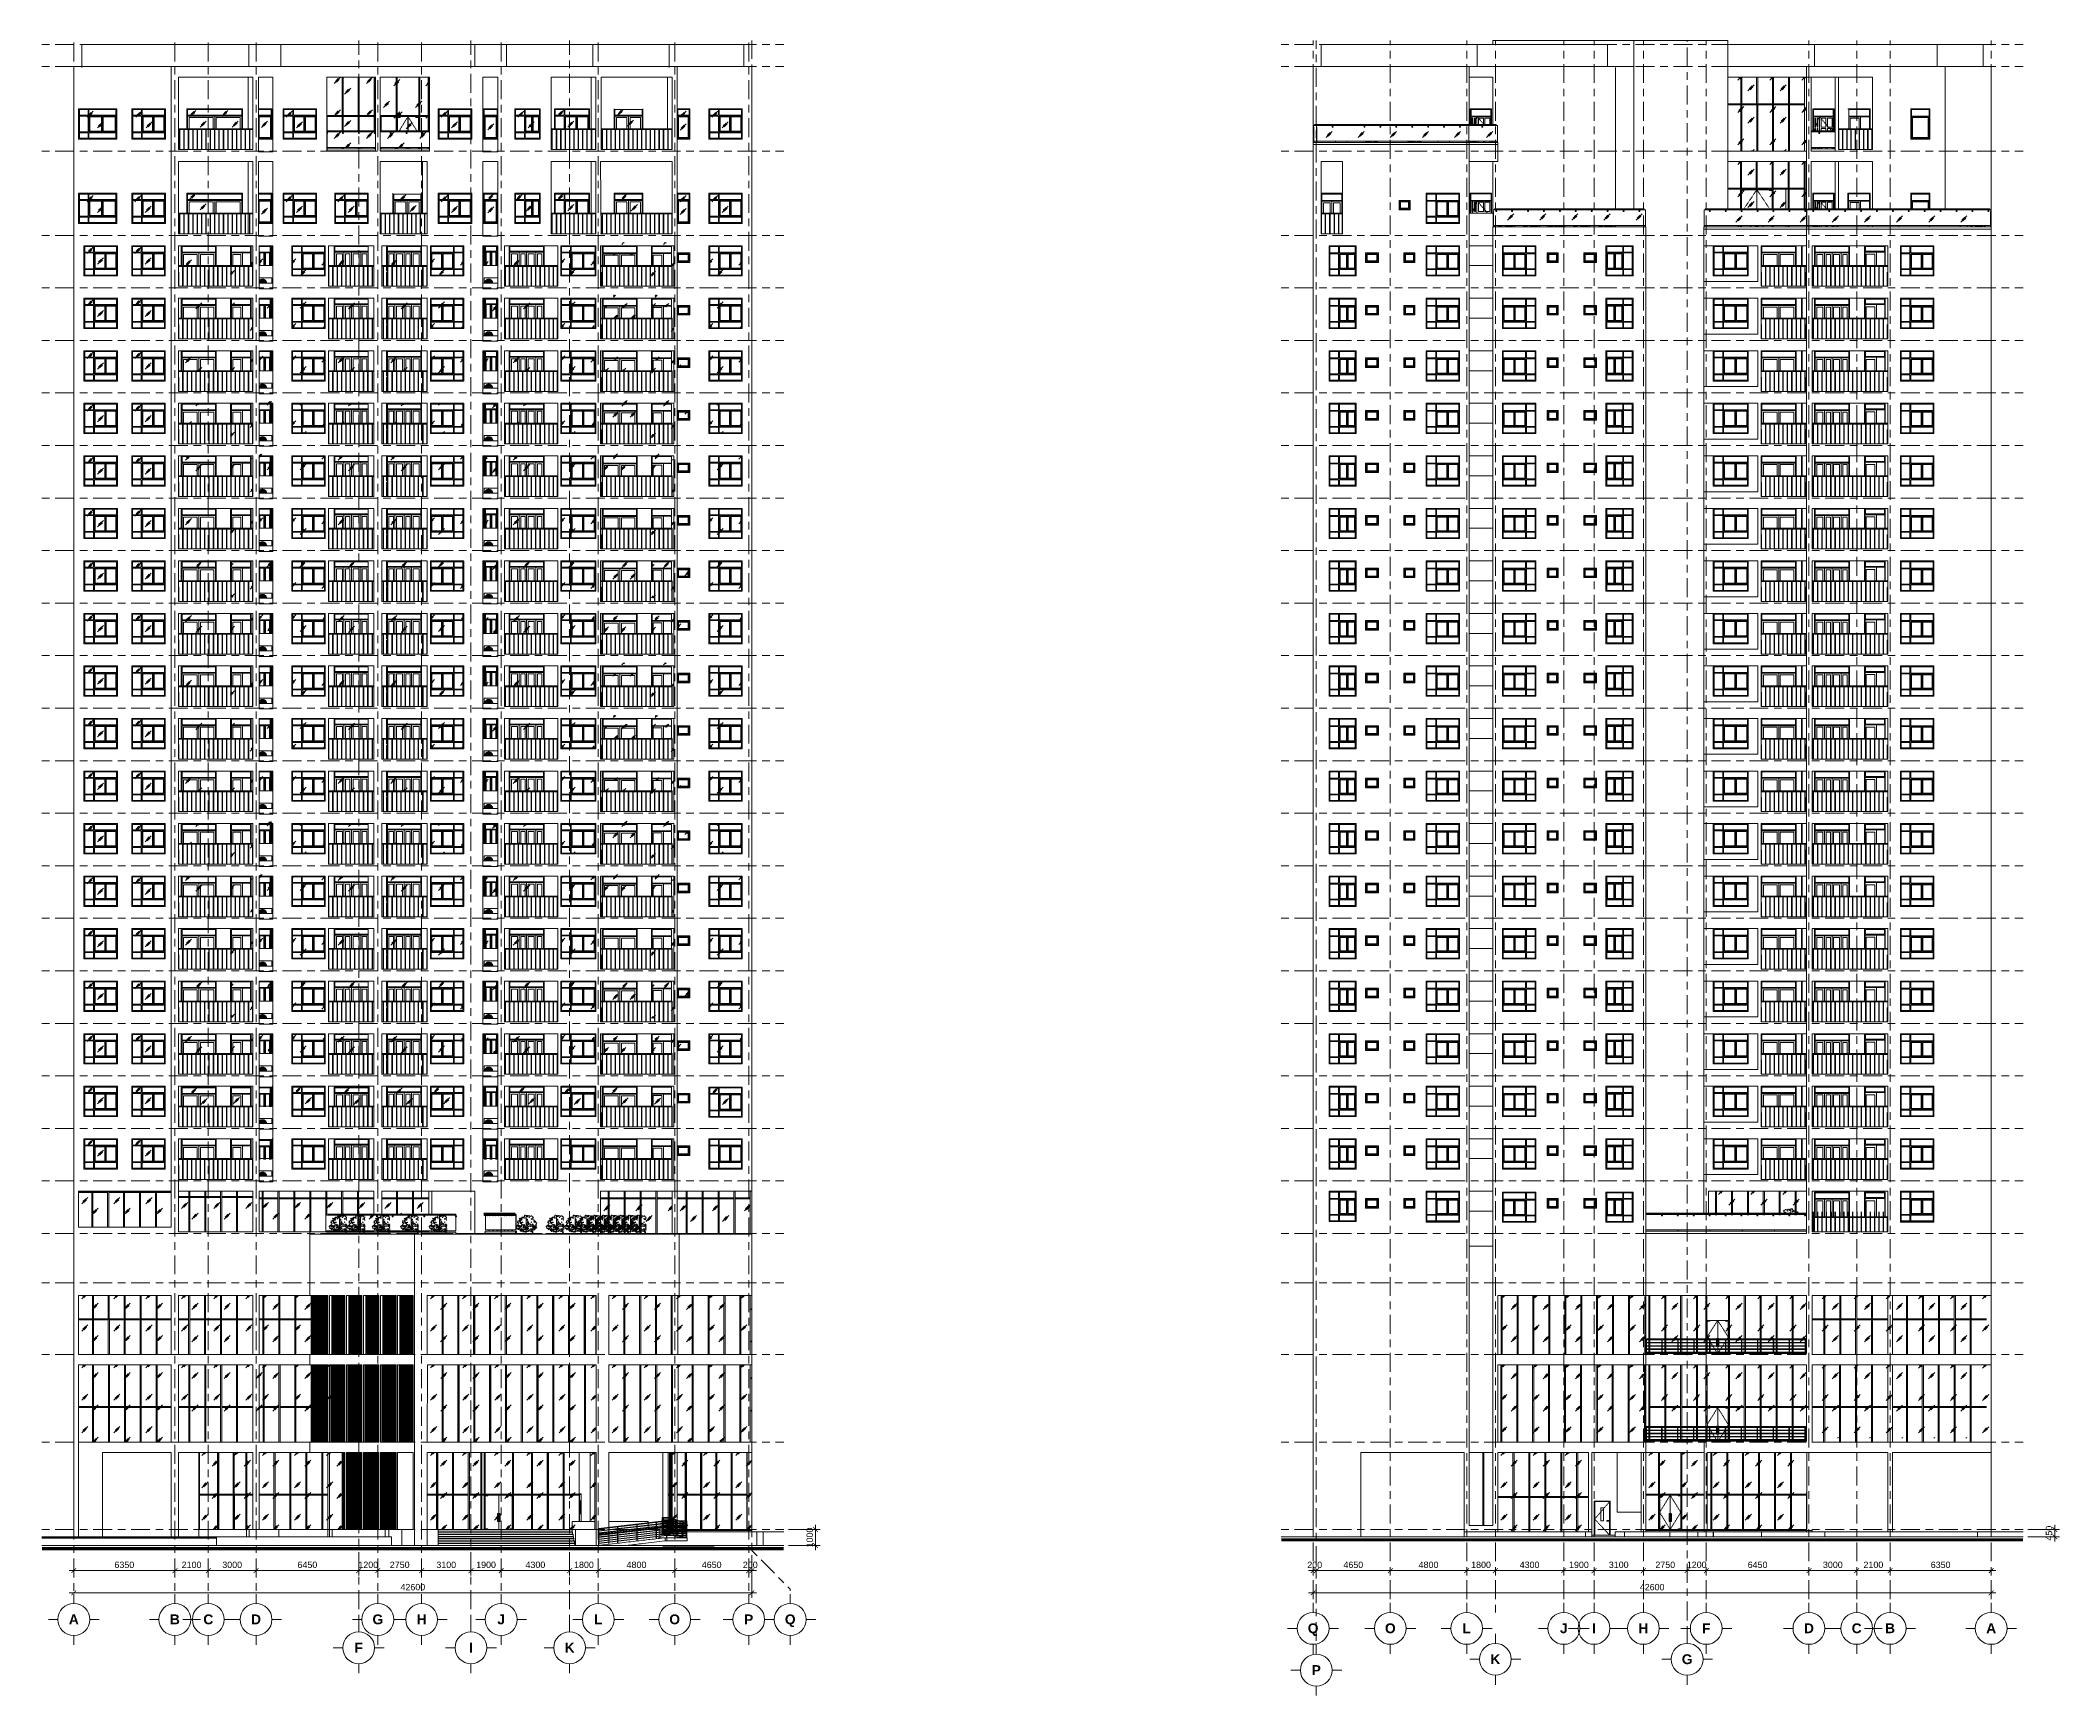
# Model space of a CAD drawing. Header units: millimetres. Extents: x -2100 to 124761, y -10432 to 93550.
import ezdxf
from ezdxf.xclip import XClip

# ---------------------------------------------------------------- set-up
doc = ezdxf.new("R2010")
doc.units = ezdxf.units.MM
doc.header["$XCLIPFRAME"] = 0
doc.linetypes.add('Centre', pattern=[31.75, 6.35, -4.7625, 15.875, -4.7625])
doc.linetypes.add('Dash 1_16_', pattern=[3.175, 1.5875, -1.5875])
for name, color, linetype, lineweight in [('$0$DIM', 1, 'Continuous', 5), ('A-DOOR', 31, 'Continuous', 5), ('A-DOOR-GLAZ', 152, 'Continuous', 5), ('A-GLAZ-CWMG', 55, 'Continuous', 5), ('CUA', 31, 'Continuous', 9), ('DIM', 1, 'Continuous', 5), ('G-IMPT', 8, 'Continuous', 5), ('KH', 6, 'Continuous', 5), ('KINH', 152, 'Continuous', 5), ('L-SITE', 91, 'Continuous', 5), ('M-EQPM', 44, 'Continuous', 5), ('NET CAT', 3, 'Continuous', 5), ('NET CATConcrete', 3, 'Continuous', 5), ('NET THAY 1', 41, 'Continuous', 5), ('NET THAY 2', 55, 'Continuous', 5), ('NET-THAY', 2, 'Continuous', 9), ('TRUC', 225, 'Continuous', 5)]:
    doc.layers.add(name, color=color, linetype=linetype, lineweight=lineweight)
doc.styles.add('$0$TA1', font='arial_0.ttf')
doc.styles.add('Arial_B', font='arialbd_0.ttf', dxfattribs={"height": 619.047619})
doc.styles.add('TA1', font='arial_0.ttf')
doc.dimstyles.new('$0$D_200_KTx2', dxfattribs={"dimtxt": 400, "dimasz": 300, "dimexe": 300, "dimexo": 300, "dimgap": 160, "dimtad": 1, "dimdec": 0, "dimzin": 9, "dimtxsty": '$0$TA1', "dimblk": '$0$_ARCHTICK', "dimcen": 1, "dimdle": 300, "dimclrd": 256, "dimclre": 256, "dimclrt": 7, "dimadec": 0, "dimazin": 0, "dimtfac": 1, "dimtdec": 0, "dimtix": 1, "dimtmove": 1, "dimatfit": 3, "dimldrblk": '$0$_ARCHTICK', "dimfxl": 0, "dimtolj": 1, "dimtzin": 0, "dimlwd": -1, "dimlwe": -1, "dimarcsym": 0})
doc.dimstyles.new('D_200_KTx2', dxfattribs={"dimtxt": 400, "dimasz": 300, "dimexe": 300, "dimexo": 300, "dimgap": 160, "dimtad": 1, "dimdec": 0, "dimzin": 9, "dimtxsty": 'TA1', "dimblk": 'ARCHTICK', "dimcen": 1, "dimdle": 300, "dimclrd": 256, "dimclre": 256, "dimclrt": 7, "dimadec": 0, "dimazin": 0, "dimtfac": 1, "dimtdec": 0, "dimtix": 1, "dimtmove": 1, "dimatfit": 3, "dimldrblk": 'ARCHTICK', "dimfxl": 0, "dimtolj": 1, "dimtzin": 0, "dimlwd": -1, "dimlwe": -1, "dimarcsym": 0})

msp = doc.modelspace()

# ---------------------------------------------------------------- texts
at = {"layer": 'KH', "char_height": 619.048, "attachment_point": 2, "line_spacing_factor": 0.941778, "style": 'Arial_B'}
for s, insert, width in [('\\fArial|b1|i0|c0|p34|;A', (-0.3, -5331.8), 705.15), ('\\fArial|b1|i0|c0|p34|;B', (6349.7, -5331.8), 727.186), ('\\fArial|b1|i0|c0|p34|;C', (8449.7, -5331.8), 727.186), ('\\fArial|b1|i0|c0|p34|;D', (11449.7, -5331.8), 727.186), ('\\fArial|b1|i0|c0|p34|;G', (19099.7, -5331.8), 785.949), ('\\fArial|b1|i0|c0|p34|;H', (21849.7, -5331.8), 727.186), ('\\fArial|b1|i0|c0|p34|;J', (26849.7, -5331.8), 558.244), ('\\fArial|b1|i0|c0|p34|;L', (32949.7, -5331.8), 617.007), ('\\fArial|b1|i0|c0|p34|;O', (37749.7, -5331.8), 785.949), ('\\fArial|b1|i0|c0|p34|;P', (42399.7, -5331.8), 668.424), ('\\fArial|b1|i0|c0|p34|;Q', (45009, -5331.8), 785.949), ('\\fArial|b1|i0|c0|p34|;Q', (77860.3, -5892.2), 785.949), ('\\fArial|b1|i0|c0|p34|;O', (82710.3, -5892.2), 785.949), ('\\fArial|b1|i0|c0|p34|;L', (87510.3, -5892.2), 617.007), ('\\fArial|b1|i0|c0|p34|;J', (93610.3, -5892.2), 558.244), ('\\fArial|b1|i0|c0|p34|;I', (95510.3, -5892.2), 279.122), ('\\fArial|b1|i0|c0|p34|;H', (98610.3, -5892.2), 727.186), ('\\fArial|b1|i0|c0|p34|;F', (102560.3, -5892.2), 617.007), ('\\fArial|b1|i0|c0|p34|;D', (109010.3, -5892.2), 727.186), ('\\fArial|b1|i0|c0|p34|;C', (112010.3, -5892.2), 727.186), ('\\fArial|b1|i0|c0|p34|;B', (114110.3, -5892.2), 727.186), ('\\fArial|b1|i0|c0|p34|;A', (120460.3, -5892.2), 705.15), ('\\fArial|b1|i0|c0|p34|;F', (17899.7, -7110.3), 617.007), ('\\fArial|b1|i0|c0|p34|;I', (24949.7, -7110.3), 279.122), ('\\fArial|b1|i0|c0|p34|;K', (31149.7, -7110.3), 727.186), ('\\fArial|b1|i0|c0|p34|;P', (78060.3, -8514.1), 668.424), ('\\fArial|b1|i0|c0|p34|;K', (89310.3, -7834.5), 727.186), ('\\fArial|b1|i0|c0|p34|;G', (101360.3, -7834.5), 785.949)]:
    msp.add_mtext(s, dxfattribs=dict(at, insert=insert, width=width))

# ---------------------------------------------------------------- blocks, each defined once
blk = doc.blocks.new('ALC1807-ASCENT PLAZA-KET CAU 180524_rvt-1-MẶT ĐỨNG TRỤC A-Q')
at = {"layer": 'NET-THAY'}
for p, q in [((0, -450), (0, 21250)), ((300, 21250), (300, 19000)), ((1800, 21250), (1800, 21233)), ((6125, 19000), (6125, 21250)), ((6575, 21250), (6575, 18700)), ((11250, 21250), (11250, 18700)), ((11650, 21250), (11650, 18700)), ((18850, 21250), (18850, 19821)), ((19350, 21250), (19350, 19821)), ((33100, 21250), (33100, 18550)), ((37600, 21250), (37600, 18550)), ((37900, 21250), (37900, 18550)), ((42600, 21300), (42600, 18600)), ((18850, 19779), (18850, 19750)), ((19350, 19779), (19350, 19750)), ((26650, 19830), (26650, 19800)), ((27050, 19829), (27050, 19800)), ((18850, 18770), (18850, 18685)), ((19350, 18770), (19350, 18685)), ((42600, 17950), (42600, 15300)), ((300, 14700), (300, 11000)), ((6125, 11000), (6125, 14700)), ((6575, 14700), (6575, 11000)), ((11250, 14700), (11250, 11000)), ((11650, 14700), (11650, 11000)), ((42600, 14700), (42600, 10950)), ((300, 10350), (300, -447)), ((6125, 5500), (6125, 10350)), ((6575, 10350), (6575, 5500)), ((11250, 10350), (11250, 5500)), ((11650, 10350), (11650, 5500)), ((42600, 10350), (42600, 5500)), ((1800, 4850), (1800, -450)), ((6125, -450), (6125, 4850)), ((6575, 4850), (6575, -450)), ((11250, 4850), (11250, 0)), ((11650, 4850), (11650, 0)), ((37600, 4850), (37600, 2233)), ((37900, 4850), (37900, 608)), ((42300, 4850), (42300, 2233)), ((42600, 4850), (42600, -50)), ((37600, 2167), (37600, 712)), ((42300, 2167), (42300, -50)), ((26650, 5), (26650, -1)), ((27050, 5), (27050, 0)), ((37600, 673), (37600, 560)), ((37600, 522), (37600, 433)), ((37600, 383), (37600, 321)), ((37600, 256), (37600, 193)), ((37600, 129), (37600, 52)), ((37600, 2), (37600, -50)), ((37900, 569), (37900, 557)), ((37900, 520), (37900, 456)), ((37900, 430), (37900, 405)), ((37900, 380), (37900, 329)), ((37900, 303), (37900, 278)), ((37900, 253), (37900, 217)), ((37900, 153), (37900, 151)), ((37900, 126), (37900, 75)), ((37900, 48), (37900, 24)), ((37900, -1), (37900, -50)), ((40600, 0), (40600, -50))]:
    blk.add_line(p, q, dxfattribs=at)
blk = doc.blocks.new('System Panel - Glazed-1982597-MẶT ĐỨNG TRỤC A-Q')
at = {"layer": 'KINH'}
for p, q in [((42292, 0), (42292, 2167)), ((41371, 0), (42292, 0))]:
    blk.add_line(p, q, dxfattribs=at)
blk = doc.blocks.new('System Panel - Glazed-1982532-MẶT ĐỨNG TRỤC A-Q')
at = {"layer": 'KINH'}
blk.add_line((40409, 0), (41298, 0), dxfattribs=at)
blk = doc.blocks.new('System Panel - Glazed-V1-MẶT ĐỨNG TRỤC A-Q')
at = {"layer": 'KINH'}
blk.add_line((38515, 0), (39374, 0), dxfattribs=at)
blk = doc.blocks.new('System Panel - Glazed-V2-MẶT ĐỨNG TRỤC A-Q')
at = {"layer": 'KINH'}
blk.add_line((37523, 0), (37600, 0), dxfattribs=at)
blk = doc.blocks.new('CUA KINH BAN LE SAN MO 2 HUONG - Type 1-1982622-MẶT ĐỨNG TRỤC A-Q')
at = {"layer": 'A-DOOR-GLAZ'}
for p, q in [((25845, 2162), (25845, 5)), ((26697, 2162), (26010, 2162)), ((26698, 2162), (26696, 2162)), ((26697, 5), (26697, 2162)), ((27387, 2162), (26698, 2162)), ((26698, 2162), (26698, 5)), ((27549, 55), (27549, 2112)), ((26010, 5), (26697, 5)), ((26696, 5), (26698, 5)), ((26698, 5), (27387, 5))]:
    blk.add_line(p, q, dxfattribs=at)
at = {"layer": 'CUA', "lineweight": 5}
for p, q in [((25845, 2163), (27550, 2163)), ((25845, 2112), (25845, 2162)), ((25845, 2162), (25846, 2162)), ((25846, 2112), (25845, 2112)), ((26010, 2162), (25846, 2162)), ((25846, 2162), (25846, 2112)), ((25846, 2112), (26010, 2112)), ((26010, 2112), (26010, 2162)), ((27385, 2112), (27385, 2162)), ((27387, 2162), (27385, 2162)), ((27387, 2112), (27385, 2112)), ((27550, 2162), (27387, 2162)), ((27387, 2162), (27387, 2112)), ((27387, 2112), (27550, 2112)), ((27549, 55), (27549, 2112)), ((27550, 2112), (27550, 2162)), ((27550, 2112), (27550, 55)), ((25845, 5), (25845, 55)), ((25845, 55), (25846, 55)), ((25846, 5), (25845, 5)), ((25846, 55), (25846, 5)), ((26010, 55), (25846, 55)), ((25846, 5), (26010, 5)), ((26010, 5), (26010, 55)), ((26629, 950), (26629, 550)), ((26636, 1000), (26633, 1000)), ((26633, 500), (26636, 500)), ((26640, 1000), (26637, 1000)), ((26637, 500), (26640, 500)), ((26659, 550), (26659, 950)), ((26749, 950), (26749, 550)), ((26756, 1000), (26753, 1000)), ((26753, 500), (26756, 500)), ((26760, 1000), (26757, 1000)), ((26757, 500), (26760, 500)), ((26779, 550), (26779, 950)), ((27385, 5), (27385, 55)), ((27385, 55), (27387, 55)), ((27385, 5), (27387, 5)), ((27550, 55), (27387, 55)), ((27387, 55), (27387, 5)), ((27387, 5), (27550, 5)), ((27549, 0), (27549, 5)), ((27550, 5), (27550, 55)), ((27550, 5), (27550, 0))]:
    blk.add_line(p, q, dxfattribs=at)
at = {"layer": 'CUA', "lineweight": 5, "flags": 128}
for points in [[(26633, 1000), (26628, 999), (26625, 997), (26622, 995), (26621, 993), (26620, 992)], [(26633, 500), (26628, 501), (26625, 503), (26622, 505), (26621, 507), (26620, 508)], [(26627, 978), (26627, 978), (26627, 978), (26627, 978), (26627, 977), (26627, 977), (26627, 976), (26627, 976), (26627, 975), (26627, 974), (26627, 973), (26628, 973), (26628, 972), (26628, 971), (26628, 970), (26628, 969), (26628, 968), (26628, 967), (26628, 966), (26628, 964), (26628, 963), (26628, 962), (26628, 961), (26629, 959), (26629, 958), (26629, 957), (26629, 956), (26629, 954), (26629, 953), (26629, 952), (26629, 950), (26629, 950)], [(26627, 522), (26627, 522), (26627, 522), (26627, 522), (26627, 523), (26627, 523), (26627, 524), (26627, 524), (26627, 525), (26627, 526), (26627, 527), (26628, 527), (26628, 528), (26628, 529), (26628, 530), (26628, 531), (26628, 532), (26628, 533), (26628, 534), (26628, 536), (26628, 537), (26628, 538), (26628, 539), (26629, 541), (26629, 542), (26629, 543), (26629, 544), (26629, 546), (26629, 547), (26629, 548), (26629, 550), (26629, 550)], [(26640, 1000), (26644, 999), (26648, 997), (26651, 995), (26652, 993), (26653, 992), (26654, 991), (26655, 989), (26655, 988), (26655, 987), (26656, 986), (26656, 985), (26656, 984), (26656, 983), (26656, 982), (26657, 981), (26657, 980), (26657, 979), (26657, 978), (26657, 977), (26657, 976), (26658, 975), (26658, 974), (26658, 973), (26658, 971), (26658, 970), (26658, 969), (26658, 967), (26658, 966), (26658, 965), (26658, 963), (26658, 962), (26658, 961), (26659, 959), (26659, 958), (26659, 956), (26659, 955), (26659, 953), (26659, 952), (26659, 950), (26659, 950)], [(26640, 500), (26644, 501), (26648, 503), (26651, 505), (26652, 507), (26653, 508), (26654, 509), (26655, 511), (26655, 512), (26655, 513), (26656, 514), (26656, 515), (26656, 516), (26656, 517), (26656, 518), (26657, 519), (26657, 520), (26657, 521), (26657, 522), (26657, 523), (26657, 524), (26658, 525), (26658, 526), (26658, 527), (26658, 529), (26658, 530), (26658, 531), (26658, 533), (26658, 534), (26658, 535), (26658, 537), (26658, 538), (26658, 539), (26659, 541), (26659, 542), (26659, 544), (26659, 545), (26659, 547), (26659, 548), (26659, 550), (26659, 550)], [(26753, 1000), (26749, 999), (26745, 997), (26742, 995), (26741, 993), (26740, 992)], [(26753, 500), (26749, 501), (26745, 503), (26742, 505), (26741, 507), (26740, 508)], [(26747, 978), (26747, 978), (26747, 978), (26747, 978), (26747, 977), (26747, 977), (26747, 976), (26747, 976), (26747, 975), (26748, 974), (26748, 973), (26748, 973), (26748, 972), (26748, 971), (26748, 970), (26748, 969), (26748, 968), (26748, 967), (26748, 966), (26748, 964), (26748, 963), (26749, 962), (26749, 961), (26749, 959), (26749, 958), (26749, 957), (26749, 956), (26749, 954), (26749, 953), (26749, 952), (26749, 950), (26749, 950)], [(26747, 522), (26747, 522), (26747, 522), (26747, 522), (26747, 523), (26747, 523), (26747, 524), (26747, 524), (26747, 525), (26748, 526), (26748, 527), (26748, 527), (26748, 528), (26748, 529), (26748, 530), (26748, 531), (26748, 532), (26748, 533), (26748, 534), (26748, 536), (26748, 537), (26749, 538), (26749, 539), (26749, 541), (26749, 542), (26749, 543), (26749, 544), (26749, 546), (26749, 547), (26749, 548), (26749, 550), (26749, 550)], [(26760, 1000), (26765, 999), (26768, 997), (26771, 995), (26772, 993), (26773, 992), (26774, 991), (26775, 989), (26775, 988), (26775, 987), (26776, 986), (26776, 985), (26776, 984), (26776, 983), (26777, 982), (26777, 981), (26777, 980), (26777, 979), (26777, 978), (26777, 977), (26778, 976), (26778, 975), (26778, 974), (26778, 973), (26778, 971), (26778, 970), (26778, 969), (26778, 967), (26778, 966), (26778, 965), (26779, 963), (26779, 962), (26779, 961), (26779, 959), (26779, 958), (26779, 956), (26779, 955), (26779, 953), (26779, 952), (26779, 950), (26779, 950)], [(26760, 500), (26765, 501), (26768, 503), (26771, 505), (26772, 507), (26773, 508), (26774, 509), (26775, 511), (26775, 512), (26775, 513), (26776, 514), (26776, 515), (26776, 516), (26776, 517), (26777, 518), (26777, 519), (26777, 520), (26777, 521), (26777, 522), (26777, 523), (26778, 524), (26778, 525), (26778, 526), (26778, 527), (26778, 529), (26778, 530), (26778, 531), (26778, 533), (26778, 534), (26778, 535), (26779, 537), (26779, 538), (26779, 539), (26779, 541), (26779, 542), (26779, 544), (26779, 545), (26779, 547), (26779, 548), (26779, 550), (26779, 550)]]:
    blk.add_lwpolyline(points, dxfattribs=at)
at = {"layer": 'CUA', "lineweight": 5}
for centre, start_param, end_param in [((26637, 515), 0.2860253, 3.1415927), ((26637, 985), 0, 3.1415927), ((26637, 985), 4.2662937, 6.2831853), ((26637, 515), 3.1415927, 4.9741884), ((26757, 515), 0.2854764, 3.1415927), ((26757, 985), 0, 2.8797933), ((26757, 985), 4.2662938, 6.2831853), ((26757, 515), 3.1415927, 4.9741884)]:
    blk.add_ellipse(centre, major_axis=(0, 15), ratio=0.992902, start_param=start_param, end_param=end_param, dxfattribs=at)
blk = doc.blocks.new('System Panel - Glazed-1982696-MẶT ĐỨNG TRỤC A-Q')
at = {"layer": 'KINH'}
blk.add_line((42292, 2233), (42292, 4850), dxfattribs=at)
blk = doc.blocks.new('System Panel - Glazed-1982567-MẶT ĐỨNG TRỤC A-Q')
at = {"layer": 'KINH'}
blk.add_line((14912, 5500), (14912, 7667), dxfattribs=at)
blk = doc.blocks.new('System Panel - Glazed-1982687-MẶT ĐỨNG TRỤC A-Q')
at = {"layer": 'KINH'}
blk.add_line((14912, 7733), (14912, 10350), dxfattribs=at)
blk = doc.blocks.new('FP_4-MẶT ĐỨNG TRỤC A-Q')
at = {"layer": 'NET THAY 1'}
for p, q in [((31484, -857), (22887, -857)), ((22887, -877), (31484, -877)), ((22903, -876), (22902, -876)), ((22904, -875), (22903, -876)), ((22905, -875), (22904, -875)), ((22907, -875), (22905, -875)), ((22908, -875), (22907, -875)), ((22909, -875), (22908, -875)), ((22910, -875), (22909, -875)), ((22923, -877), (22922, -877)), ((22922, -877), (22922, -877)), ((22923, -878), (22923, -877)), ((22924, -878), (22923, -878)), ((22923, -878), (22923, -878)), ((22923, -878), (22923, -878)), ((22923, -878), (22923, -878)), ((22925, -879), (22924, -879)), ((22924, -879), (22924, -878)), ((22924, -878), (22924, -878)), ((22924, -878), (22924, -878)), ((22926, -879), (22925, -879)), ((22925, -879), (22925, -879)), ((22925, -879), (22925, -879)), ((22925, -879), (22925, -879)), ((22925, -879), (22925, -879)), ((22927, -879), (22926, -879)), ((22926, -879), (22926, -879)), ((22926, -879), (22926, -879)), ((22926, -879), (22926, -879)), ((22927, -879), (22927, -879)), ((22927, -879), (22927, -879)), ((22927, -879), (22927, -879)), ((22927, -879), (22927, -879)), ((22936, -855), (22935, -855)), ((22937, -855), (22936, -855)), ((22936, -855), (22936, -855)), ((22936, -855), (22936, -855)), ((22938, -855), (22937, -855)), ((22937, -855), (22937, -855)), ((22937, -855), (22937, -855)), ((22939, -855), (22938, -855)), ((22938, -855), (22938, -855)), ((22939, -855), (22939, -855)), ((22971, -869), (22970, -870)), ((22970, -870), (22970, -870)), ((22972, -869), (22971, -869)), ((22971, -869), (22971, -869)), ((22971, -869), (22971, -869)), ((22973, -867), (22972, -868)), ((22972, -868), (22972, -868)), ((22972, -868), (22972, -868)), ((22972, -868), (22972, -869)), ((22974, -866), (22973, -867)), ((22973, -867), (22973, -867)), ((22973, -867), (22973, -867)), ((22973, -867), (22973, -867)), ((22975, -866), (22974, -866)), ((22974, -866), (22974, -866)), ((22974, -866), (22974, -866)), ((22976, -865), (22975, -865)), ((22975, -865), (22975, -865)), ((22975, -865), (22975, -865)), ((22975, -865), (22975, -866)), ((22977, -864), (22976, -864)), ((22976, -864), (22976, -864)), ((22976, -864), (22976, -864)), ((22976, -864), (22976, -865)), ((23061, -855), (23060, -855)), ((23063, -855), (23061, -855)), ((23064, -855), (23063, -855)), ((23065, -855), (23064, -855)), ((23066, -855), (23065, -855)), ((23067, -855), (23066, -855)), ((23068, -855), (23067, -855)), ((23068, -856), (23067, -856)), ((23067, -856), (23067, -856)), ((23067, -856), (23067, -856)), ((23069, -856), (23068, -856)), ((23068, -856), (23068, -856)), ((23068, -856), (23068, -856)), ((23070, -855), (23069, -855)), ((23069, -855), (23069, -855)), ((23070, -857), (23069, -856)), ((23069, -856), (23069, -856)), ((23069, -856), (23069, -856)), ((23071, -855), (23070, -855)), ((23070, -855), (23070, -855)), ((23070, -855), (23070, -855)), ((23070, -855), (23070, -855)), ((23071, -857), (23070, -857)), ((23070, -857), (23070, -857)), ((23070, -857), (23070, -857)), ((23072, -855), (23071, -855)), ((23071, -855), (23071, -855)), ((23071, -855), (23071, -855)), ((23072, -857), (23071, -857)), ((23071, -857), (23071, -857)), ((23071, -857), (23071, -857)), ((23073, -855), (23072, -855)), ((23072, -855), (23072, -855)), ((23072, -855), (23072, -855)), ((23072, -855), (23072, -855)), ((23072, -858), (23072, -857)), ((23073, -858), (23072, -858)), ((23073, -856), (23073, -855)), ((23074, -856), (23073, -856)), ((23073, -856), (23073, -856)), ((23073, -856), (23073, -856)), ((23074, -858), (23073, -858)), ((23073, -858), (23073, -858)), ((23073, -858), (23073, -858)), ((23075, -856), (23074, -856)), ((23074, -856), (23074, -856)), ((23074, -856), (23074, -856)), ((23074, -859), (23074, -858)), ((23074, -858), (23074, -858)), ((23075, -856), (23075, -856)), ((23075, -856), (23075, -856)), ((23192, -855), (23191, -855)), ((23191, -855), (23191, -855)), ((23191, -855), (23191, -855)), ((23191, -855), (23191, -855)), ((23191, -855), (23191, -855)), ((23193, -855), (23192, -855)), ((23192, -855), (23192, -855)), ((23192, -855), (23192, -855)), ((23194, -855), (23193, -855)), ((23193, -855), (23193, -855)), ((23193, -855), (23193, -855)), ((23195, -855), (23194, -855)), ((23194, -855), (23194, -855)), ((23194, -855), (23194, -855)), ((23194, -855), (23194, -855)), ((23196, -855), (23195, -855)), ((23195, -855), (23195, -855)), ((23195, -855), (23195, -855)), ((23203, -860), (23202, -860)), ((23202, -860), (23202, -860)), ((23203, -861), (23203, -860)), ((23203, -860), (23203, -860)), ((23204, -861), (23203, -861)), ((23205, -861), (23204, -861)), ((23204, -861), (23204, -861)), ((23204, -861), (23204, -861)), ((23205, -862), (23205, -861)), ((23206, -862), (23205, -862)), ((23205, -862), (23205, -862)), ((23206, -863), (23206, -862)), ((23206, -862), (23206, -862)), ((23207, -863), (23206, -863)), ((23208, -864), (23207, -863)), ((23207, -863), (23207, -863)), ((23207, -863), (23207, -863)), ((23208, -864), (23208, -864)), ((23209, -864), (23208, -864)), ((23208, -864), (23208, -864)), ((23209, -865), (23209, -864)), ((23209, -864), (23209, -864)), ((23338, -867), (23337, -866)), ((23337, -866), (23337, -866)), ((23339, -868), (23338, -867)), ((23338, -867), (23338, -867)), ((23338, -867), (23338, -867)), ((23338, -867), (23338, -867)), ((23340, -868), (23339, -868)), ((23339, -868), (23339, -868)), ((23339, -868), (23339, -868)), ((23340, -869), (23340, -868)), ((23341, -869), (23340, -869)), ((23340, -869), (23340, -869)), ((23341, -870), (23341, -869)), ((23341, -869), (23341, -869)), ((23342, -870), (23341, -870)), ((23343, -871), (23342, -870)), ((23342, -870), (23342, -870)), ((23342, -870), (23342, -870)), ((23344, -872), (23343, -871)), ((23343, -871), (23343, -871)), ((23343, -871), (23343, -871)), ((23343, -871), (23343, -871)), ((23380, -862), (23379, -863)), ((23379, -863), (23379, -863)), ((23379, -863), (23379, -864)), ((23379, -864), (23379, -864)), ((23379, -864), (23379, -865)), ((23380, -865), (23379, -865)), ((23379, -865), (23379, -865)), ((23381, -858), (23380, -858)), ((23380, -858), (23380, -859)), ((23380, -859), (23380, -859)), ((23380, -859), (23380, -860)), ((23380, -860), (23380, -860)), ((23380, -860), (23380, -861)), ((23380, -861), (23380, -861)), ((23380, -861), (23380, -862)), ((23381, -864), (23380, -864)), ((23380, -864), (23380, -865)), ((23382, -855), (23381, -855)), ((23381, -855), (23381, -855)), ((23381, -855), (23381, -856)), ((23381, -856), (23381, -856)), ((23381, -856), (23381, -856)), ((23381, -856), (23381, -857)), ((23381, -857), (23381, -857)), ((23381, -857), (23381, -857)), ((23381, -857), (23381, -858)), ((23382, -864), (23381, -864)), ((23381, -864), (23381, -864)), ((23382, -855), (23382, -855)), ((23382, -855), (23382, -855)), ((23382, -855), (23382, -855)), ((23383, -863), (23382, -864)), ((23382, -864), (23382, -864)), ((23384, -863), (23383, -863)), ((23383, -863), (23383, -863)), ((23383, -863), (23383, -863)), ((23385, -862), (23384, -862)), ((23384, -862), (23384, -863)), ((23386, -855), (23385, -855)), ((23385, -855), (23385, -855)), ((23385, -855), (23385, -855)), ((23386, -862), (23385, -862)), ((23385, -862), (23385, -862)), ((23387, -855), (23386, -855)), ((23386, -855), (23386, -855)), ((23386, -855), (23386, -855)), ((23387, -861), (23386, -862)), ((23386, -862), (23386, -862)), ((23388, -855), (23387, -855)), ((23387, -855), (23387, -855)), ((23387, -855), (23387, -855)), ((23388, -861), (23387, -861)), ((23387, -861), (23387, -861)), ((23389, -855), (23388, -855)), ((23388, -855), (23388, -855)), ((23388, -855), (23388, -855)), ((23389, -861), (23388, -861)), ((23388, -861), (23388, -861)), ((23390, -855), (23389, -855)), ((23389, -855), (23389, -855)), ((23389, -855), (23389, -855)), ((23390, -860), (23389, -860)), ((23389, -860), (23389, -860)), ((23389, -860), (23389, -861)), ((23390, -856), (23390, -855)), ((23391, -856), (23390, -856)), ((23390, -856), (23390, -856)), ((23391, -860), (23390, -860)), ((23390, -860), (23390, -860)), ((23392, -856), (23391, -856)), ((23391, -856), (23391, -856)), ((23391, -856), (23391, -856)), ((23392, -859), (23391, -859)), ((23391, -859), (23391, -860)), ((23393, -856), (23392, -856)), ((23392, -856), (23392, -856)), ((23392, -856), (23392, -856)), ((23393, -859), (23392, -859)), ((23392, -859), (23392, -859)), ((23393, -857), (23393, -856)), ((23394, -857), (23393, -857)), ((23393, -857), (23393, -857)), ((23394, -859), (23393, -859)), ((23393, -859), (23393, -859)), ((23395, -857), (23394, -857)), ((23394, -857), (23394, -857)), ((23394, -857), (23394, -857)), ((23395, -858), (23394, -859)), ((23394, -859), (23394, -859)), ((23395, -858), (23395, -857)), ((23395, -857), (23395, -857)), ((23396, -858), (23395, -858)), ((23395, -858), (23395, -858)), ((23395, -858), (23395, -858)), ((23396, -858), (23395, -858)), ((23396, -858), (23396, -858)), ((23472, -873), (23471, -873)), ((23472, -874), (23472, -873)), ((23472, -873), (23472, -873)), ((23473, -874), (23472, -874)), ((23473, -875), (23473, -874)), ((23473, -874), (23473, -874)), ((23473, -874), (23473, -874)), ((23474, -875), (23473, -875)), ((23475, -875), (23474, -875)), ((23474, -875), (23474, -875)), ((23474, -875), (23474, -875)), ((23475, -876), (23475, -875)), ((23475, -875), (23475, -875)), ((23476, -876), (23475, -876)), ((23477, -877), (23476, -876)), ((23476, -876), (23476, -876)), ((23476, -876), (23476, -876)), ((23476, -876), (23476, -876)), ((23478, -877), (23477, -877)), ((23477, -877), (23477, -877)), ((23477, -877), (23477, -877)), ((23478, -877), (23478, -877)), ((23486, -879), (23485, -879)), ((23485, -879), (23485, -879)), ((23485, -879), (23485, -879)), ((23487, -879), (23486, -879)), ((23486, -879), (23486, -879)), ((23486, -879), (23486, -879)), ((23488, -879), (23487, -879)), ((23487, -879), (23487, -879)), ((23487, -879), (23487, -879)), ((23487, -879), (23487, -879)), ((23489, -879), (23488, -879)), ((23488, -879), (23488, -879)), ((23488, -879), (23488, -879)), ((23490, -878), (23489, -878)), ((23489, -878), (23489, -878)), ((23489, -878), (23489, -879)), ((23491, -878), (23490, -878)), ((23490, -878), (23490, -878)), ((23490, -878), (23490, -878)), ((23490, -878), (23490, -878)), ((23492, -877), (23491, -877)), ((23491, -877), (23491, -878)), ((23491, -878), (23491, -878)), ((23492, -877), (23492, -877)), ((23606, -878), (23605, -878)), ((23607, -878), (23606, -878)), ((23606, -878), (23606, -878)), ((23606, -878), (23606, -878)), ((23607, -879), (23607, -879)), ((23607, -879), (23607, -878)), ((23608, -879), (23607, -879)), ((23607, -879), (23607, -879)), ((23609, -879), (23608, -879)), ((23608, -879), (23608, -879)), ((23608, -879), (23608, -879)), ((23610, -879), (23609, -879)), ((23609, -879), (23609, -879)), ((23609, -879), (23609, -879)), ((23609, -879), (23609, -879)), ((23611, -879), (23610, -879)), ((23610, -879), (23610, -879)), ((23610, -879), (23610, -879)), ((23612, -879), (23611, -879)), ((23611, -879), (23611, -879)), ((23611, -879), (23611, -879)), ((23611, -879), (23611, -879)), ((23614, -865), (23613, -865)), ((23615, -864), (23614, -864)), ((23614, -864), (23614, -864)), ((23614, -864), (23614, -864)), ((23614, -864), (23614, -865)), ((23616, -863), (23615, -863)), ((23615, -863), (23615, -863)), ((23615, -863), (23615, -863)), ((23615, -863), (23615, -864)), ((23617, -862), (23616, -862)), ((23616, -862), (23616, -862)), ((23616, -862), (23616, -863)), ((23618, -861), (23617, -861)), ((23617, -861), (23617, -862)), ((23617, -862), (23617, -862)), ((23617, -862), (23617, -862)), ((23619, -860), (23618, -860)), ((23618, -860), (23618, -861)), ((23618, -861), (23618, -861)), ((23618, -861), (23618, -861)), ((23620, -859), (23619, -860)), ((23619, -860), (23619, -860)), ((23619, -860), (23619, -860)), ((23619, -860), (23619, -860)), ((23632, -870), (23631, -870)), ((23633, -870), (23632, -870)), ((23634, -870), (23633, -870)), ((23636, -869), (23634, -870)), ((23637, -869), (23636, -869)), ((23638, -869), (23637, -869)), ((23639, -869), (23638, -869)), ((23720, -879), (23719, -879)), ((23719, -879), (23719, -879)), ((23719, -879), (23719, -879)), ((23721, -879), (23720, -879)), ((23720, -879), (23720, -879)), ((23720, -879), (23720, -879)), ((23722, -879), (23721, -879)), ((23721, -879), (23721, -879)), ((23721, -879), (23721, -879)), ((23723, -879), (23722, -879)), ((23722, -879), (23722, -879)), ((23724, -879), (23723, -879)), ((23723, -879), (23723, -879)), ((23723, -879), (23723, -879)), ((23725, -879), (23724, -879)), ((23724, -879), (23724, -879)), ((23724, -879), (23724, -879)), ((23726, -879), (23725, -879)), ((23725, -879), (23725, -879)), ((23727, -857), (23726, -857)), ((23727, -879), (23726, -879)), ((23726, -879), (23726, -879)), ((23726, -879), (23726, -879)), ((23728, -856), (23727, -857)), ((23727, -879), (23727, -879)), ((23729, -856), (23728, -856)), ((23730, -856), (23729, -856)), ((23732, -856), (23730, -856)), ((23733, -856), (23732, -856)), ((23734, -856), (23733, -856)), ((23742, -879), (23741, -879)), ((23741, -879), (23741, -879)), ((23741, -879), (23741, -879)), ((23743, -879), (23742, -879)), ((23742, -879), (23742, -879)), ((23742, -879), (23742, -879)), ((23744, -877), (23743, -878)), ((23743, -878), (23743, -878)), ((23743, -878), (23743, -878)), ((23743, -878), (23743, -879)), ((23745, -875), (23744, -876)), ((23744, -876), (23744, -876)), ((23744, -876), (23744, -877)), ((23744, -877), (23744, -877)), ((23744, -877), (23744, -877)), ((23746, -873), (23745, -874)), ((23745, -874), (23745, -874)), ((23745, -874), (23745, -875)), ((23745, -875), (23745, -875)), ((23747, -871), (23746, -871)), ((23746, -871), (23746, -872)), ((23746, -872), (23746, -872)), ((23746, -872), (23746, -873)), ((23747, -872), (23747, -871)), ((23748, -872), (23747, -872)), ((23747, -872), (23747, -872)), ((23747, -872), (23747, -872)), ((23748, -873), (23748, -872)), ((23749, -873), (23748, -873)), ((23748, -873), (23748, -873)), ((23749, -879), (23748, -879)), ((23748, -879), (23748, -879)), ((23749, -874), (23749, -873)), ((23749, -873), (23749, -873)), ((23749, -873), (23749, -873)), ((23750, -874), (23749, -874)), ((23750, -879), (23749, -879)), ((23749, -879), (23749, -879)), ((23751, -875), (23750, -874)), ((23750, -874), (23750, -874)), ((23750, -874), (23750, -874)), ((23751, -879), (23750, -879)), ((23750, -879), (23750, -879)), ((23751, -875), (23751, -875)), ((23752, -875), (23751, -875)), ((23751, -875), (23751, -875)), ((23751, -875), (23751, -875)), ((23752, -879), (23751, -879)), ((23751, -879), (23751, -879)), ((23752, -876), (23752, -875)), ((23752, -875), (23752, -875)), ((23753, -876), (23752, -876)), ((23753, -879), (23752, -879)), ((23752, -879), (23752, -879)), ((23754, -877), (23753, -876)), ((23753, -876), (23753, -876)), ((23753, -876), (23753, -876)), ((23753, -876), (23753, -876)), ((23754, -879), (23753, -879)), ((23753, -879), (23753, -879)), ((23755, -877), (23754, -877)), ((23754, -877), (23754, -877)), ((23754, -877), (23754, -877)), ((23755, -879), (23754, -879)), ((23754, -879), (23754, -879)), ((23756, -878), (23755, -877)), ((23755, -877), (23755, -877)), ((23755, -877), (23755, -877)), ((23755, -877), (23755, -877)), ((23756, -879), (23755, -879)), ((23755, -879), (23755, -879)), ((23757, -878), (23756, -878)), ((23756, -878), (23756, -878)), ((23756, -878), (23756, -878)), ((23757, -879), (23756, -879)), ((23756, -879), (23756, -879)), ((23758, -878), (23757, -878)), ((23757, -878), (23757, -878)), ((23757, -878), (23757, -878)), ((23757, -878), (23757, -878)), ((23758, -879), (23757, -879)), ((23757, -879), (23757, -879)), ((23758, -879), (23758, -878)), ((23795, -877), (23794, -876)), ((23794, -876), (23794, -876)), ((23796, -877), (23795, -877)), ((23795, -877), (23795, -877)), ((23795, -877), (23795, -877)), ((23795, -877), (23795, -877)), ((23796, -878), (23796, -877)), ((23796, -877), (23796, -877)), ((23797, -878), (23796, -878)), ((23796, -878), (23796, -878)), ((23796, -878), (23796, -878)), ((23798, -879), (23797, -878)), ((23797, -878), (23797, -878)), ((23797, -878), (23797, -878)), ((23797, -878), (23797, -878)), ((23799, -879), (23798, -879)), ((23798, -879), (23798, -879)), ((23798, -879), (23798, -879)), ((23798, -879), (23798, -879)), ((23800, -879), (23799, -879)), ((23799, -879), (23799, -879)), ((23799, -879), (23799, -879)), ((23799, -879), (23799, -879)), ((23799, -879), (23799, -879)), ((23943, -855), (23942, -855)), ((23942, -855), (23942, -855)), ((23944, -855), (23943, -855)), ((23943, -855), (23943, -855)), ((23943, -855), (23943, -855)), ((23945, -855), (23944, -855)), ((23944, -855), (23944, -855)), ((23944, -855), (23944, -855)), ((23944, -855), (23944, -855)), ((23946, -855), (23945, -855)), ((23945, -855), (23945, -855)), ((23945, -855), (23945, -855)), ((23946, -856), (23946, -855)), ((23946, -855), (23946, -855)), ((23947, -856), (23946, -856)), ((23946, -856), (23946, -856)), ((23947, -856), (23947, -856)), ((24078, -855), (24078, -855)), ((24078, -855), (24078, -855)), ((24078, -855), (24078, -856)), ((24078, -856), (24078, -856)), ((24078, -856), (24078, -857)), ((24079, -857), (24078, -857)), ((24078, -857), (24078, -857)), ((24080, -857), (24079, -857)), ((24079, -857), (24079, -857)), ((24079, -857), (24079, -857)), ((24081, -856), (24080, -856)), ((24080, -856), (24080, -857)), ((24080, -857), (24080, -857)), ((24082, -856), (24081, -856)), ((24081, -856), (24081, -856)), ((24081, -856), (24081, -856)), ((24083, -856), (24082, -856)), ((24082, -856), (24082, -856)), ((24082, -856), (24082, -856)), ((24082, -856), (24082, -856)), ((24084, -855), (24083, -855)), ((24083, -855), (24083, -856)), ((24083, -856), (24083, -856)), ((24085, -855), (24084, -855)), ((24084, -855), (24084, -855)), ((24084, -855), (24084, -855)), ((24086, -855), (24085, -855)), ((24085, -855), (24085, -855)), ((24085, -855), (24085, -855)), ((24087, -855), (24086, -855)), ((24086, -855), (24086, -855)), ((24086, -855), (24086, -855)), ((24088, -855), (24087, -855)), ((24087, -855), (24087, -855)), ((24087, -855), (24087, -855)), ((24088, -855), (24088, -855)), ((24088, -855), (24088, -855)), ((24128, -878), (24127, -878)), ((24127, -878), (24127, -878)), ((24127, -878), (24127, -879)), ((24129, -878), (24128, -878)), ((24128, -878), (24128, -878)), ((24128, -878), (24128, -878)), ((24130, -877), (24129, -877)), ((24129, -877), (24129, -878)), ((24129, -878), (24129, -878)), ((24129, -878), (24129, -878)), ((24131, -877), (24130, -877)), ((24130, -877), (24130, -877)), ((24130, -877), (24130, -877)), ((24132, -876), (24131, -876)), ((24131, -876), (24131, -877)), ((24131, -877), (24131, -877)), ((24133, -875), (24132, -876)), ((24132, -876), (24132, -876)), ((24132, -876), (24132, -876)), ((24132, -876), (24132, -876)), ((24134, -875), (24133, -875)), ((24133, -875), (24133, -875)), ((24133, -875), (24133, -875)), ((24134, -875), (24134, -875)), ((24136, -855), (24137, -855)), ((24137, -855), (24137, -856)), ((24137, -856), (24137, -857)), ((24137, -857), (24138, -858)), ((24138, -858), (24138, -859)), ((24138, -859), (24138, -860)), ((24138, -860), (24139, -862)), ((24139, -862), (24139, -864)), ((24139, -864), (24139, -865)), ((24139, -865), (24139, -867)), ((24139, -867), (24139, -869)), ((24139, -869), (24139, -871)), ((24139, -871), (24140, -872)), ((24140, -872), (24140, -874)), ((24141, -874), (24140, -874)), ((24140, -874), (24140, -875)), ((24140, -874), (24140, -875)), ((24140, -875), (24140, -875)), ((24140, -875), (24140, -875)), ((24142, -873), (24141, -873)), ((24141, -873), (24141, -874)), ((24141, -874), (24141, -874)), ((24141, -874), (24141, -874)), ((24143, -872), (24142, -873)), ((24142, -873), (24142, -873)), ((24142, -873), (24142, -873)), ((24144, -871), (24143, -871)), ((24143, -871), (24143, -872)), ((24143, -872), (24143, -872)), ((24143, -872), (24143, -872)), ((24145, -870), (24144, -870)), ((24144, -870), (24144, -871)), ((24144, -871), (24144, -871)), ((24144, -871), (24144, -871)), ((24146, -855), (24145, -855)), ((24146, -869), (24145, -869)), ((24145, -869), (24145, -869)), ((24145, -869), (24145, -870)), ((24145, -870), (24145, -870)), ((24148, -855), (24146, -855)), ((24147, -867), (24146, -868)), ((24146, -868), (24146, -868)), ((24146, -868), (24146, -868)), ((24146, -868), (24146, -868)), ((24146, -868), (24146, -869)), ((24148, -866), (24147, -866)), ((24147, -866), (24147, -867)), ((24147, -867), (24147, -867)), ((24147, -867), (24147, -867)), ((24149, -855), (24148, -855)), ((24149, -865), (24148, -865)), ((24148, -865), (24148, -865)), ((24148, -865), (24148, -866)), ((24148, -866), (24148, -866)), ((24150, -855), (24149, -855)), ((24150, -864), (24149, -864)), ((24149, -864), (24149, -864)), ((24149, -864), (24149, -864)), ((24149, -864), (24149, -865)), ((24151, -855), (24150, -855)), ((24151, -862), (24150, -862)), ((24150, -862), (24150, -863)), ((24150, -863), (24150, -863)), ((24150, -863), (24150, -863)), ((24150, -863), (24150, -864)), ((24152, -855), (24151, -855)), ((24152, -861), (24151, -861)), ((24151, -861), (24151, -862)), ((24151, -862), (24151, -862)), ((24151, -862), (24151, -862)), ((24153, -855), (24152, -855)), ((24153, -860), (24152, -860)), ((24152, -860), (24152, -860)), ((24152, -860), (24152, -860)), ((24152, -860), (24152, -861)), ((24152, -861), (24152, -861)), ((24154, -855), (24153, -855)), ((24154, -859), (24153, -859)), ((24153, -859), (24153, -859)), ((24153, -859), (24153, -859)), ((24153, -859), (24153, -860)), ((24155, -855), (24154, -855)), ((24155, -858), (24154, -858)), ((24154, -858), (24154, -858)), ((24154, -858), (24154, -858)), ((24154, -858), (24154, -859)), ((24154, -859), (24154, -859)), ((24156, -855), (24155, -855)), ((24156, -857), (24155, -857)), ((24155, -857), (24155, -857)), ((24155, -857), (24155, -857)), ((24155, -857), (24155, -858)), ((24155, -858), (24155, -858)), ((24157, -855), (24156, -855)), ((24157, -856), (24156, -856)), ((24156, -856), (24156, -856)), ((24156, -856), (24156, -856)), ((24156, -856), (24156, -857)), ((24156, -857), (24156, -857)), ((24158, -855), (24157, -856)), ((24158, -855), (24157, -855)), ((24157, -856), (24157, -856)), ((24157, -856), (24157, -856)), ((24157, -856), (24157, -856)), ((24157, -856), (24157, -856)), ((24158, -855), (24158, -855)), ((24158, -855), (24158, -855)), ((24158, -855), (24158, -855)), ((24158, -855), (24158, -855)), ((24259, -859), (24258, -859)), ((24260, -858), (24259, -858)), ((24259, -858), (24259, -858)), ((24259, -858), (24259, -859)), ((24259, -859), (24259, -859)), ((24261, -857), (24260, -857)), ((24260, -857), (24260, -858)), ((24260, -858), (24260, -858)), ((24260, -858), (24260, -858)), ((24262, -857), (24261, -857)), ((24261, -857), (24261, -857)), ((24261, -857), (24261, -857)), ((24261, -857), (24261, -857)), ((24263, -856), (24262, -856)), ((24262, -856), (24262, -856)), ((24262, -856), (24262, -857)), ((24262, -857), (24262, -857)), ((24264, -856), (24263, -856)), ((24263, -856), (24263, -856)), ((24263, -856), (24263, -856)), ((24263, -856), (24263, -856)), ((24264, -855), (24264, -856)), ((24264, -856), (24264, -856)), ((24264, -856), (24264, -856)), ((24297, -874), (24296, -874)), ((24298, -873), (24297, -874)), ((24299, -873), (24298, -873)), ((24301, -873), (24299, -873)), ((24302, -873), (24301, -873)), ((24303, -873), (24302, -873)), ((24304, -873), (24303, -873)), ((24360, -864), (24359, -864)), ((24361, -863), (24360, -864)), ((24363, -863), (24361, -863)), ((24364, -863), (24363, -863)), ((24365, -863), (24364, -863)), ((24366, -863), (24365, -863)), ((24367, -863), (24366, -863)), ((24480, -862), (24479, -862)), ((24479, -862), (24479, -862)), ((24480, -863), (24480, -863)), ((24480, -863), (24480, -862)), ((24481, -863), (24480, -863)), ((24481, -864), (24481, -863)), ((24481, -863), (24481, -863)), ((24482, -864), (24481, -864)), ((24481, -864), (24481, -864)), ((24482, -865), (24482, -864)), ((24482, -864), (24482, -864)), ((24483, -865), (24482, -865)), ((24482, -865), (24482, -865)), ((24483, -866), (24483, -865)), ((24484, -866), (24483, -866)), ((24483, -866), (24483, -866)), ((24483, -866), (24483, -866)), ((24484, -867), (24484, -866)), ((24485, -868), (24484, -867)), ((24484, -867), (24484, -867)), ((24484, -867), (24484, -867)), ((24485, -868), (24485, -868)), ((24485, -868), (24485, -868)), ((24485, -868), (24485, -868)), ((24605, -855), (24606, -855)), ((24606, -855), (24606, -855)), ((24606, -855), (24606, -856)), ((24606, -856), (24607, -856)), ((24607, -879), (24606, -879)), ((24606, -879), (24606, -879)), ((24607, -856), (24607, -857)), ((24607, -857), (24607, -857)), ((24607, -857), (24607, -858)), ((24607, -858), (24608, -859)), ((24607, -879), (24607, -879)), ((24608, -859), (24608, -860)), ((24608, -860), (24608, -860)), ((24608, -860), (24608, -861)), ((24608, -861), (24609, -862)), ((24609, -862), (24609, -863)), ((24609, -863), (24609, -865)), ((24610, -864), (24609, -864)), ((24609, -864), (24609, -864)), ((24609, -864), (24609, -865)), ((24611, -862), (24610, -863)), ((24610, -863), (24610, -863)), ((24610, -863), (24610, -863)), ((24610, -863), (24610, -864)), ((24612, -861), (24611, -861)), ((24611, -861), (24611, -861)), ((24611, -861), (24611, -862)), ((24611, -862), (24611, -862)), ((24611, -862), (24611, -862)), ((24613, -859), (24612, -860)), ((24612, -860), (24612, -860)), ((24612, -860), (24612, -860)), ((24612, -860), (24612, -861)), ((24612, -861), (24612, -861)), ((24614, -858), (24613, -858)), ((24613, -858), (24613, -859)), ((24613, -859), (24613, -859)), ((24613, -859), (24613, -859)), ((24613, -859), (24613, -859)), ((24615, -857), (24614, -857)), ((24614, -857), (24614, -858)), ((24614, -858), (24614, -858)), ((24614, -858), (24614, -858)), ((24614, -858), (24614, -858)), ((24616, -856), (24615, -856)), ((24615, -856), (24615, -857)), ((24615, -857), (24615, -857)), ((24615, -857), (24615, -857)), ((24615, -857), (24615, -857)), ((24617, -855), (24616, -856)), ((24616, -856), (24616, -856)), ((24616, -856), (24616, -856)), ((24616, -856), (24616, -856)), ((24616, -856), (24616, -856)), ((24616, -856), (24616, -856)), ((24618, -855), (24617, -855)), ((24617, -855), (24617, -855)), ((24617, -855), (24617, -855)), ((24617, -855), (24617, -855)), ((24617, -855), (24617, -855)), ((24619, -855), (24618, -855)), ((24618, -855), (24618, -855)), ((24618, -855), (24618, -855)), ((24618, -855), (24618, -855)), ((24618, -855), (24618, -855)), ((24619, -855), (24619, -855)), ((24771, -876), (24770, -876)), ((24772, -875), (24771, -875)), ((24771, -875), (24771, -875)), ((24771, -875), (24771, -876)), ((24773, -874), (24772, -874)), ((24772, -874), (24772, -875)), ((24772, -875), (24772, -875)), ((24772, -875), (24772, -875)), ((24774, -873), (24773, -874)), ((24773, -874), (24773, -874)), ((24773, -874), (24773, -874)), ((24775, -873), (24774, -873)), ((24774, -873), (24774, -873)), ((24774, -873), (24774, -873)), ((24776, -872), (24775, -872)), ((24775, -872), (24775, -872)), ((24775, -872), (24775, -873)), ((24775, -873), (24775, -873)), ((24777, -871), (24776, -871)), ((24776, -871), (24776, -872)), ((24776, -872), (24776, -872)), ((24777, -870), (24777, -871)), ((24777, -871), (24777, -871)), ((24777, -871), (24777, -871)), ((24789, -865), (24787, -865)), ((24787, -865), (24787, -866)), ((24787, -866), (24787, -867)), ((24787, -867), (24788, -868)), ((24788, -868), (24788, -869)), ((24788, -869), (24788, -870)), ((24788, -870), (24788, -871)), ((24788, -871), (24788, -872)), ((24788, -872), (24788, -873)), ((24788, -873), (24788, -874)), ((24788, -874), (24788, -875)), ((24788, -875), (24788, -876)), ((24788, -876), (24789, -877)), ((24791, -865), (24789, -865)), ((24789, -877), (24789, -878)), ((24789, -878), (24789, -878)), ((24789, -878), (24789, -879)), ((24790, -879), (24789, -879)), ((24789, -879), (24789, -879)), ((24789, -879), (24789, -879)), ((24789, -879), (24789, -879)), ((24789, -879), (24789, -879)), ((24791, -879), (24790, -879)), ((24790, -879), (24790, -879)), ((24790, -879), (24790, -879)), ((24790, -879), (24790, -879)), ((24793, -865), (24791, -865)), ((24792, -878), (24791, -878)), ((24791, -878), (24791, -878)), ((24791, -878), (24791, -878)), ((24791, -878), (24791, -879)), ((24793, -877), (24792, -878)), ((24792, -878), (24792, -878)), ((24792, -878), (24792, -878)), ((24792, -878), (24792, -878)), ((24795, -865), (24793, -865)), ((24794, -877), (24793, -877)), ((24793, -877), (24793, -877)), ((24793, -877), (24793, -877)), ((24793, -877), (24793, -877)), ((24795, -876), (24794, -876)), ((24794, -876), (24794, -876)), ((24794, -876), (24794, -876)), ((24794, -876), (24794, -877)), ((24796, -866), (24795, -865)), ((24796, -875), (24795, -875)), ((24795, -875), (24795, -875)), ((24795, -875), (24795, -875)), ((24795, -875), (24795, -876)), ((24798, -866), (24796, -866)), ((24797, -873), (24796, -874)), ((24796, -874), (24796, -874)), ((24796, -874), (24796, -874)), ((24796, -874), (24796, -875)), ((24798, -872), (24797, -873)), ((24797, -873), (24797, -873)), ((24797, -873), (24797, -873)), ((24797, -873), (24797, -873)), ((24800, -866), (24798, -866)), ((24799, -871), (24798, -871)), ((24798, -871), (24798, -872)), ((24798, -872), (24798, -872)), ((24798, -872), (24798, -872)), ((24800, -870), (24799, -870)), ((24799, -870), (24799, -870)), ((24799, -870), (24799, -871)), ((24799, -871), (24799, -871)), ((24802, -866), (24800, -866)), ((24801, -868), (24800, -869)), ((24800, -869), (24800, -869)), ((24800, -869), (24800, -869)), ((24800, -869), (24800, -870)), ((24802, -867), (24801, -867)), ((24801, -867), (24801, -867)), ((24801, -867), (24801, -868)), ((24801, -868), (24801, -868)), ((24801, -868), (24801, -868)), ((24802, -866), (24802, -866)), ((24802, -866), (24802, -867)), ((24835, -868), (24834, -868)), ((24834, -868), (24834, -868)), ((24834, -868), (24834, -868)), ((24835, -869), (24835, -868)), ((24836, -870), (24835, -869)), ((24835, -869), (24835, -869)), ((24835, -869), (24835, -869)), ((24837, -871), (24836, -870)), ((24836, -870), (24836, -870)), ((24836, -870), (24836, -870)), ((24836, -870), (24836, -870)), ((24837, -872), (24837, -871)), ((24837, -871), (24837, -871)), ((24837, -871), (24837, -871)), ((24838, -872), (24837, -872)), ((24838, -873), (24838, -872)), ((24838, -872), (24838, -872)), ((24838, -872), (24838, -872)), ((24839, -873), (24838, -873)), ((24839, -874), (24839, -873)), ((24839, -873), (24839, -873)), ((24839, -873), (24839, -873)), ((24840, -874), (24839, -874)), ((24840, -874), (24840, -874)), ((24901, -856), (24900, -856)), ((24900, -856), (24900, -856)), ((24900, -856), (24900, -857)), ((24900, -857), (24900, -857)), ((24902, -856), (24901, -856)), ((24901, -856), (24901, -856)), ((24901, -856), (24901, -856)), ((24901, -856), (24901, -856)), ((24903, -855), (24902, -855)), ((24902, -855), (24902, -856)), ((24902, -856), (24902, -856)), ((24902, -856), (24902, -856)), ((24904, -855), (24903, -855)), ((24903, -855), (24903, -855)), ((24903, -855), (24903, -855)), ((24903, -855), (24903, -855)), ((24905, -855), (24904, -855)), ((24904, -855), (24904, -855)), ((24904, -855), (24904, -855)), ((24904, -855), (24904, -855)), ((24906, -855), (24905, -855)), ((24905, -855), (24905, -855)), ((24905, -855), (24905, -855)), ((24905, -855), (24905, -855)), ((24929, -879), (24928, -879)), ((24930, -879), (24929, -879)), ((24931, -879), (24930, -879)), ((24932, -879), (24931, -879)), ((24934, -879), (24932, -879)), ((24935, -879), (24934, -879)), ((24936, -879), (24935, -879)), ((24966, -859), (24965, -860)), ((24966, -860), (24965, -860)), ((24966, -855), (24966, -855)), ((24966, -855), (24966, -855)), ((24966, -855), (24966, -856)), ((24966, -856), (24966, -856)), ((24966, -856), (24966, -857)), ((24966, -857), (24966, -858)), ((24966, -858), (24966, -858)), ((24966, -858), (24966, -859)), ((24967, -859), (24966, -860)), ((24966, -860), (24966, -860)), ((24966, -860), (24966, -860)), ((24968, -859), (24967, -859)), ((24967, -859), (24967, -859)), ((24967, -859), (24967, -859)), ((24969, -879), (24967, -879)), ((24967, -879), (24967, -879)), ((24967, -879), (24967, -879)), ((24969, -858), (24968, -858)), ((24968, -858), (24968, -859)), ((24968, -859), (24968, -859)), ((24970, -858), (24969, -858)), ((24969, -858), (24969, -858)), ((24969, -858), (24969, -858)), ((24970, -879), (24969, -879)), ((24971, -857), (24970, -857)), ((24970, -857), (24970, -858)), ((24970, -858), (24970, -858)), ((24972, -879), (24970, -879)), ((24972, -857), (24971, -857)), ((24971, -857), (24971, -857)), ((24971, -857), (24971, -857)), ((24973, -857), (24972, -857)), ((24972, -857), (24972, -857)), ((24972, -857), (24972, -857)), ((24974, -879), (24972, -879)), ((24974, -856), (24973, -856)), ((24973, -856), (24973, -856)), ((24973, -856), (24973, -856)), ((24973, -856), (24973, -857)), ((24975, -856), (24974, -856)), ((24974, -856), (24974, -856)), ((24974, -856), (24974, -856)), ((24976, -879), (24974, -879)), ((24976, -855), (24975, -856)), ((24975, -856), (24975, -856)), ((24975, -856), (24975, -856)), ((24977, -855), (24976, -855)), ((24976, -855), (24976, -855)), ((24976, -855), (24976, -855)), ((24978, -879), (24976, -879)), ((24978, -855), (24977, -855)), ((24977, -855), (24977, -855)), ((24977, -855), (24977, -855)), ((24979, -855), (24978, -855)), ((24978, -855), (24978, -855)), ((24978, -855), (24978, -855)), ((24980, -879), (24978, -879)), ((24980, -855), (24979, -855)), ((24979, -855), (24979, -855)), ((24979, -855), (24979, -855)), ((24979, -855), (24979, -855)), ((24981, -855), (24980, -855)), ((24980, -855), (24980, -855)), ((24980, -855), (24980, -855)), ((24982, -879), (24980, -879)), ((24982, -879), (24981, -879)), ((24981, -879), (24981, -879)), ((25041, -864), (25040, -864)), ((25041, -864), (25040, -864)), ((25042, -860), (25041, -860)), ((25041, -860), (25041, -861)), ((25041, -861), (25041, -861)), ((25041, -861), (25041, -862)), ((25041, -862), (25041, -862)), ((25041, -862), (25041, -863)), ((25041, -863), (25041, -864)), ((25042, -864), (25041, -864)), ((25041, -864), (25041, -864)), ((25043, -856), (25042, -857)), ((25042, -857), (25042, -857)), ((25042, -857), (25042, -857)), ((25042, -857), (25042, -858)), ((25042, -858), (25042, -858)), ((25042, -858), (25042, -859)), ((25042, -859), (25042, -859)), ((25042, -859), (25042, -860)), ((25043, -863), (25042, -863)), ((25042, -863), (25042, -864)), ((25043, -855), (25043, -855)), ((25043, -855), (25043, -855)), ((25043, -855), (25043, -855)), ((25043, -855), (25043, -855)), ((25043, -855), (25043, -855)), ((25043, -855), (25043, -856)), ((25043, -856), (25043, -856)), ((25043, -856), (25043, -856)), ((25044, -863), (25043, -863)), ((25043, -863), (25043, -863)), ((25045, -862), (25044, -863)), ((25044, -863), (25044, -863)), ((25046, -862), (25045, -862)), ((25045, -862), (25045, -862)), ((25047, -861), (25046, -862)), ((25046, -862), (25046, -862)), ((25046, -862), (25046, -862)), ((25048, -855), (25047, -855)), ((25048, -861), (25047, -861)), ((25047, -861), (25047, -861)), ((25049, -855), (25048, -855)), ((25048, -855), (25048, -855)), ((25048, -855), (25048, -855)), ((25049, -861), (25048, -861)), ((25048, -861), (25048, -861)), ((25050, -855), (25049, -855)), ((25049, -855), (25049, -855)), ((25049, -855), (25049, -855)), ((25050, -860), (25049, -860)), ((25049, -860), (25049, -861)), ((25051, -855), (25050, -855)), ((25050, -855), (25050, -855)), ((25050, -855), (25050, -855)), ((25051, -860), (25050, -860)), ((25050, -860), (25050, -860)), ((25052, -855), (25051, -855)), ((25051, -855), (25051, -855)), ((25051, -855), (25051, -855)), ((25052, -859), (25051, -860)), ((25051, -860), (25051, -860)), ((25053, -856), (25052, -855)), ((25052, -855), (25052, -855)), ((25052, -855), (25052, -855)), ((25053, -859), (25052, -859)), ((25052, -859), (25052, -859)), ((25052, -859), (25052, -859)), ((25054, -856), (25053, -856)), ((25053, -856), (25053, -856)), ((25053, -856), (25053, -856)), ((25054, -859), (25053, -859)), ((25053, -859), (25053, -859)), ((25055, -856), (25054, -856)), ((25054, -856), (25054, -856)), ((25054, -856), (25054, -856)), ((25055, -858), (25054, -858)), ((25054, -858), (25054, -859)), ((25056, -857), (25055, -856)), ((25055, -856), (25055, -856)), ((25055, -856), (25055, -856)), ((25056, -858), (25055, -858)), ((25055, -858), (25055, -858)), ((25057, -857), (25056, -857)), ((25056, -857), (25056, -857)), ((25056, -857), (25056, -857)), ((25057, -858), (25056, -858)), ((25056, -858), (25056, -858)), ((25058, -857), (25057, -858)), ((25058, -857), (25057, -857)), ((25057, -857), (25057, -857)), ((25057, -857), (25057, -857)), ((25057, -858), (25057, -858)), ((25089, -858), (25087, -858)), ((25090, -858), (25089, -858)), ((25091, -858), (25090, -858)), ((25092, -858), (25091, -858)), ((25093, -858), (25092, -858)), ((25094, -858), (25093, -858)), ((25096, -857), (25094, -858)), ((25325, -855), (25324, -855)), ((25324, -855), (25324, -855)), ((25324, -855), (25324, -855)), ((25326, -855), (25325, -855)), ((25325, -855), (25325, -855)), ((25325, -855), (25325, -855)), ((25327, -855), (25326, -855)), ((25326, -855), (25326, -855)), ((25326, -855), (25326, -855)), ((25328, -855), (25327, -855)), ((25327, -855), (25327, -855)), ((25327, -855), (25327, -855)), ((25329, -855), (25328, -855)), ((25328, -855), (25328, -855)), ((25328, -855), (25328, -855)), ((25329, -856), (25329, -855)), ((25330, -856), (25329, -856)), ((25331, -856), (25330, -856)), ((25330, -856), (25330, -856)), ((25330, -856), (25330, -856)), ((25331, -856), (25331, -856)), ((25331, -856), (25331, -856)), ((25403, -879), (25402, -879)), ((25404, -879), (25403, -879)), ((25403, -879), (25403, -879)), ((25403, -879), (25403, -879)), ((25403, -879), (25403, -879)), ((25405, -878), (25404, -878)), ((25404, -878), (25404, -878)), ((25404, -878), (25404, -879)), ((25404, -879), (25404, -879)), ((25406, -876), (25405, -877)), ((25405, -877), (25405, -877)), ((25405, -877), (25405, -877)), ((25405, -877), (25405, -878)), ((25407, -874), (25406, -875)), ((25406, -875), (25406, -875)), ((25406, -875), (25406, -876)), ((25406, -876), (25406, -876)), ((25408, -872), (25407, -872)), ((25407, -872), (25407, -873)), ((25407, -873), (25407, -873)), ((25407, -873), (25407, -874)), ((25408, -871), (25408, -870)), ((25408, -870), (25408, -871)), ((25409, -871), (25408, -871)), ((25408, -871), (25408, -872)), ((25409, -879), (25408, -879)), ((25408, -879), (25408, -879)), ((25409, -872), (25409, -871)), ((25409, -871), (25409, -871)), ((25409, -871), (25409, -871)), ((25410, -872), (25409, -872)), ((25410, -879), (25409, -879)), ((25409, -879), (25409, -879)), ((25411, -873), (25410, -872)), ((25410, -872), (25410, -872)), ((25410, -872), (25410, -872)), ((25411, -879), (25410, -879)), ((25410, -879), (25410, -879)), ((25412, -873), (25411, -873)), ((25411, -873), (25411, -873)), ((25411, -873), (25411, -873)), ((25411, -873), (25411, -873)), ((25412, -879), (25411, -879)), ((25411, -879), (25411, -879)), ((25412, -874), (25412, -873)), ((25413, -874), (25412, -874)), ((25412, -874), (25412, -874)), ((25413, -879), (25412, -879)), ((25412, -879), (25412, -879)), ((25413, -875), (25413, -874)), ((25413, -874), (25413, -874)), ((25414, -875), (25413, -875)), ((25413, -875), (25413, -875)), ((25414, -879), (25413, -879)), ((25413, -879), (25413, -879)), ((25415, -876), (25414, -875)), ((25414, -875), (25414, -875)), ((25414, -875), (25414, -875)), ((25415, -879), (25414, -879)), ((25414, -879), (25414, -879)), ((25416, -876), (25415, -876)), ((25415, -876), (25415, -876)), ((25415, -876), (25415, -876)), ((25415, -876), (25415, -876)), ((25416, -879), (25415, -879)), ((25415, -879), (25415, -879)), ((25417, -869), (25416, -870)), ((25416, -870), (25416, -870)), ((25416, -877), (25416, -876)), ((25416, -876), (25416, -876)), ((25417, -877), (25416, -877)), ((25417, -879), (25416, -879)), ((25416, -879), (25416, -879)), ((25418, -868), (25417, -868)), ((25417, -868), (25417, -869)), ((25417, -869), (25417, -869)), ((25417, -869), (25417, -869)), ((25418, -877), (25417, -877)), ((25417, -877), (25417, -877)), ((25417, -877), (25417, -877)), ((25417, -877), (25417, -877)), ((25418, -879), (25417, -879)), ((25417, -879), (25417, -879)), ((25419, -867), (25418, -868)), ((25418, -868), (25418, -868)), ((25418, -868), (25418, -868)), ((25418, -878), (25418, -877)), ((25418, -877), (25418, -877)), ((25419, -878), (25418, -879)), ((25419, -878), (25418, -878)), ((25418, -879), (25418, -879)), ((25420, -866), (25419, -867)), ((25419, -867), (25419, -867)), ((25419, -867), (25419, -867)), ((25419, -867), (25419, -867)), ((25420, -878), (25419, -878)), ((25419, -878), (25419, -878)), ((25420, -878), (25419, -878)), ((25419, -878), (25419, -878)), ((25419, -878), (25419, -878)), ((25419, -878), (25419, -878)), ((25421, -865), (25420, -866)), ((25420, -866), (25420, -866)), ((25420, -866), (25420, -866)), ((25420, -866), (25420, -866)), ((25422, -865), (25421, -865)), ((25421, -865), (25421, -865)), ((25421, -865), (25421, -865)), ((25423, -864), (25422, -864)), ((25422, -864), (25422, -864)), ((25422, -864), (25422, -864)), ((25422, -864), (25422, -865)), ((25460, -857), (25459, -857)), ((25459, -857), (25459, -857)), ((25461, -858), (25460, -857)), ((25460, -857), (25460, -857)), ((25460, -857), (25460, -857)), ((25462, -858), (25461, -858)), ((25461, -858), (25461, -858)), ((25461, -858), (25461, -858)), ((25463, -859), (25462, -858)), ((25462, -858), (25462, -858)), ((25462, -858), (25462, -858)), ((25464, -859), (25463, -859)), ((25463, -859), (25463, -859)), ((25463, -859), (25463, -859)), ((25464, -860), (25464, -859)), ((25464, -859), (25464, -859)), ((25465, -860), (25464, -860)), ((25466, -860), (25465, -860)), ((25465, -860), (25465, -860)), ((25465, -860), (25465, -860)), ((25466, -861), (25466, -860)), ((25466, -861), (25466, -861)), ((25543, -855), (25542, -855)), ((25542, -855), (25542, -855)), ((25544, -855), (25543, -855)), ((25543, -855), (25543, -855)), ((25543, -855), (25543, -855)), ((25543, -855), (25543, -855)), ((25544, -855), (25544, -855)), ((25595, -863), (25594, -862)), ((25594, -862), (25594, -862)), ((25596, -863), (25595, -863)), ((25595, -863), (25595, -863)), ((25595, -863), (25595, -863)), ((25596, -864), (25596, -863)), ((25597, -864), (25596, -864)), ((25596, -864), (25596, -864)), ((25597, -865), (25597, -864)), ((25597, -864), (25597, -864)), ((25598, -865), (25597, -865)), ((25599, -866), (25598, -865)), ((25598, -865), (25598, -865)), ((25598, -865), (25598, -865)), ((25600, -866), (25599, -866)), ((25599, -866), (25599, -866)), ((25599, -866), (25599, -866)), ((25600, -867), (25600, -866)), ((25601, -867), (25600, -867)), ((25600, -867), (25600, -867)), ((25601, -868), (25601, -867)), ((25601, -867), (25601, -867)), ((25658, -876), (25657, -876)), ((25659, -876), (25658, -876)), ((25661, -875), (25659, -876)), ((25662, -875), (25661, -875)), ((25663, -875), (25662, -875)), ((25664, -875), (25663, -875)), ((25665, -875), (25664, -875)), ((25706, -867), (25706, -866)), ((25707, -867), (25706, -867)), ((25706, -867), (25706, -867)), ((25707, -868), (25707, -867)), ((25707, -867), (25707, -867)), ((25708, -868), (25707, -868)), ((25707, -868), (25707, -868)), ((25708, -869), (25708, -868)), ((25709, -869), (25708, -869)), ((25708, -869), (25708, -869)), ((25708, -869), (25708, -869)), ((25709, -870), (25709, -869)), ((25710, -871), (25709, -870)), ((25709, -870), (25709, -870)), ((25709, -870), (25709, -870)), ((25711, -872), (25710, -871)), ((25710, -871), (25710, -871)), ((25710, -871), (25710, -871)), ((25710, -871), (25710, -871)), ((25712, -873), (25711, -872)), ((25711, -872), (25711, -872)), ((25711, -872), (25711, -872)), ((25711, -872), (25711, -872)), ((25712, -873), (25712, -873)), ((25730, -870), (25729, -869)), ((25729, -869), (25729, -869)), ((25731, -871), (25730, -870)), ((25730, -870), (25730, -870)), ((25730, -870), (25730, -870)), ((25730, -870), (25730, -870)), ((25732, -871), (25731, -871)), ((25731, -871), (25731, -871)), ((25731, -871), (25731, -871)), ((25732, -872), (25732, -871)), ((25733, -872), (25732, -872)), ((25732, -872), (25732, -872)), ((25734, -873), (25733, -872)), ((25733, -872), (25733, -872)), ((25733, -872), (25733, -872)), ((25735, -874), (25734, -873)), ((25734, -873), (25734, -873)), ((25734, -873), (25734, -873)), ((25734, -873), (25734, -873)), ((25736, -874), (25735, -874)), ((25735, -874), (25735, -874)), ((25735, -874), (25735, -874)), ((25754, -861), (25753, -861)), ((25755, -861), (25754, -861)), ((25756, -861), (25755, -861)), ((25757, -861), (25756, -861)), ((25759, -861), (25757, -861)), ((25760, -860), (25759, -861)), ((25761, -860), (25760, -860)), ((25816, -855), (25815, -855)), ((25817, -855), (25816, -855)), ((25818, -855), (25817, -855)), ((25820, -855), (25818, -855)), ((25821, -855), (25820, -855)), ((25822, -855), (25821, -855)), ((25823, -855), (25822, -855)), ((25853, -855), (25853, -855)), ((25853, -855), (25853, -855)), ((25853, -855), (25853, -856)), ((25853, -856), (25853, -856)), ((25853, -856), (25853, -857)), ((25853, -857), (25853, -858)), ((25853, -858), (25853, -859)), ((25853, -859), (25853, -859)), ((25853, -859), (25853, -860)), ((25853, -860), (25853, -861)), ((25853, -861), (25853, -863)), ((25854, -863), (25853, -863)), ((25853, -863), (25853, -864)), ((25853, -864), (25853, -864)), ((25853, -863), (25853, -864)), ((25855, -862), (25854, -863)), ((25854, -863), (25854, -863)), ((25854, -863), (25854, -863)), ((25856, -862), (25855, -862)), ((25855, -862), (25855, -862)), ((25855, -862), (25855, -862)), ((25857, -861), (25856, -861)), ((25856, -861), (25856, -861)), ((25856, -861), (25856, -862)), ((25858, -860), (25857, -860)), ((25857, -860), (25857, -861)), ((25857, -861), (25857, -861)), ((25857, -861), (25857, -861)), ((25859, -860), (25858, -860)), ((25858, -860), (25858, -860)), ((25858, -860), (25858, -860)), ((25860, -859), (25859, -859)), ((25859, -859), (25859, -859)), ((25859, -859), (25859, -860)), ((25861, -859), (25860, -859)), ((25860, -859), (25860, -859)), ((25860, -859), (25860, -859)), ((25862, -855), (25861, -855)), ((25861, -855), (25861, -855)), ((25862, -858), (25861, -858)), ((25861, -858), (25861, -858)), ((25861, -858), (25861, -859)), ((25863, -855), (25862, -855)), ((25862, -855), (25862, -855)), ((25862, -855), (25862, -855)), ((25863, -858), (25862, -858)), ((25862, -858), (25862, -858)), ((25862, -858), (25862, -858)), ((25864, -855), (25863, -855)), ((25863, -855), (25863, -855)), ((25864, -857), (25863, -857)), ((25863, -857), (25863, -857)), ((25863, -857), (25863, -858)), ((25863, -876), (25863, -875)), ((25864, -876), (25863, -876)), ((25865, -855), (25864, -855)), ((25864, -855), (25864, -855)), ((25865, -857), (25864, -857)), ((25864, -857), (25864, -857)), ((25864, -857), (25864, -857)), ((25865, -876), (25864, -876)), ((25864, -876), (25864, -876)), ((25864, -876), (25864, -876)), ((25866, -855), (25865, -855)), ((25865, -855), (25865, -855)), ((25865, -855), (25865, -855)), ((25866, -856), (25865, -856)), ((25865, -856), (25865, -856)), ((25865, -856), (25865, -857)), ((25865, -857), (25865, -857)), ((25865, -877), (25865, -876)), ((25865, -876), (25865, -876)), ((25866, -877), (25865, -877)), ((25867, -855), (25866, -855)), ((25866, -855), (25866, -855)), ((25867, -856), (25866, -856)), ((25866, -856), (25866, -856)), ((25866, -856), (25866, -856)), ((25867, -877), (25866, -877)), ((25866, -877), (25866, -877)), ((25866, -877), (25866, -877)), ((25866, -877), (25866, -877)), ((25868, -855), (25867, -855)), ((25867, -855), (25867, -855)), ((25868, -856), (25867, -856)), ((25867, -856), (25867, -856)), ((25867, -856), (25867, -856)), ((25867, -878), (25867, -877)), ((25867, -877), (25867, -877)), ((25868, -878), (25867, -878)), ((25868, -856), (25868, -855)), ((25868, -856), (25868, -856)), ((25869, -878), (25868, -878)), ((25868, -878), (25868, -878)), ((25868, -878), (25868, -878)), ((25868, -878), (25868, -878)), ((25870, -879), (25869, -878)), ((25869, -878), (25869, -878)), ((25869, -878), (25869, -878)), ((25930, -879), (25929, -879)), ((25929, -879), (25929, -879)), ((25931, -879), (25930, -879)), ((25930, -879), (25930, -879)), ((25930, -879), (25930, -879)), ((25932, -879), (25931, -879)), ((25931, -879), (25931, -879)), ((25931, -879), (25931, -879)), ((25933, -879), (25932, -879)), ((25932, -879), (25932, -879)), ((25932, -879), (25932, -879)), ((25932, -879), (25932, -879)), ((25934, -879), (25933, -879)), ((25933, -879), (25933, -879)), ((25933, -879), (25933, -879)), ((25934, -879), (25934, -879)), ((25987, -856), (25987, -856)), ((25987, -856), (25988, -857)), ((25988, -856), (25987, -856)), ((25989, -856), (25988, -856)), ((25988, -857), (25988, -859)), ((25988, -859), (25988, -860)), ((25988, -860), (25989, -862)), ((25990, -856), (25989, -856)), ((25989, -862), (25989, -863)), ((25989, -863), (25989, -865)), ((25989, -865), (25989, -867)), ((25989, -867), (25989, -869)), ((25989, -869), (25990, -871)), ((25991, -856), (25990, -856)), ((25990, -871), (25990, -872)), ((25990, -872), (25990, -874)), ((25990, -874), (25990, -875)), ((25990, -875), (25990, -877)), ((25990, -877), (25990, -878)), ((25991, -878), (25990, -878)), ((25990, -878), (25990, -878)), ((25990, -878), (25990, -879)), ((25990, -878), (25990, -879)), ((25993, -856), (25991, -856)), ((25992, -878), (25991, -878)), ((25991, -878), (25991, -878)), ((25991, -878), (25991, -878)), ((25991, -878), (25991, -878)), ((25993, -877), (25992, -877)), ((25992, -877), (25992, -877)), ((25992, -877), (25992, -877)), ((25992, -877), (25992, -878)), ((25994, -856), (25993, -856)), ((25994, -876), (25993, -876)), ((25993, -876), (25993, -877)), ((25993, -877), (25993, -877)), ((25995, -856), (25994, -856)), ((25995, -875), (25994, -876)), ((25994, -876), (25994, -876)), ((25994, -876), (25994, -876)), ((25994, -876), (25994, -876)), ((25996, -856), (25995, -856)), ((25996, -874), (25995, -875)), ((25995, -875), (25995, -875)), ((25995, -875), (25995, -875)), ((25995, -875), (25995, -875)), ((25997, -856), (25996, -856)), ((25997, -873), (25996, -874)), ((25996, -874), (25996, -874)), ((25996, -874), (25996, -874)), ((25996, -874), (25996, -874)), ((25998, -856), (25997, -856)), ((25998, -872), (25997, -873)), ((25997, -873), (25997, -873)), ((25997, -873), (25997, -873)), ((25997, -873), (25997, -873)), ((25998, -879), (25997, -879)), ((25997, -879), (25997, -879)), ((25999, -857), (25998, -856)), ((25999, -871), (25998, -871)), ((25998, -871), (25998, -872)), ((25998, -872), (25998, -872)), ((25998, -872), (25998, -872)), ((25999, -879), (25998, -879)), ((25998, -879), (25998, -879)), ((25998, -879), (25998, -879)), ((26001, -857), (25999, -857)), ((26000, -870), (25999, -870)), ((25999, -870), (25999, -871)), ((25999, -871), (25999, -871)), ((25999, -871), (25999, -871)), ((26000, -879), (25999, -879)), ((25999, -879), (25999, -879)), ((25999, -879), (25999, -879)), ((25999, -879), (25999, -879)), ((26001, -869), (26000, -869)), ((26000, -869), (26000, -869)), ((26000, -869), (26000, -870)), ((26000, -870), (26000, -870)), ((26001, -879), (26000, -879)), ((26000, -879), (26000, -879)), ((26000, -879), (26000, -879)), ((26002, -857), (26001, -857)), ((26002, -868), (26001, -868)), ((26001, -868), (26001, -868)), ((26001, -868), (26001, -868)), ((26001, -868), (26001, -869)), ((26003, -857), (26002, -857)), ((26003, -866), (26002, -867)), ((26002, -867), (26002, -867)), ((26002, -867), (26002, -867)), ((26002, -867), (26002, -868)), ((26004, -857), (26003, -857)), ((26004, -865), (26003, -865)), ((26003, -865), (26003, -866)), ((26003, -866), (26003, -866)), ((26003, -866), (26003, -866)), ((26005, -857), (26004, -857)), ((26005, -864), (26004, -864)), ((26004, -864), (26004, -864)), ((26004, -864), (26004, -864)), ((26004, -864), (26004, -865)), ((26004, -865), (26004, -865)), ((26006, -857), (26005, -857)), ((26006, -862), (26005, -863)), ((26005, -863), (26005, -863)), ((26005, -863), (26005, -863)), ((26005, -863), (26005, -864)), ((26007, -857), (26006, -857)), ((26007, -861), (26006, -862)), ((26006, -862), (26006, -862)), ((26006, -862), (26006, -862)), ((26006, -862), (26006, -862)), ((26009, -858), (26007, -857)), ((26008, -860), (26007, -860)), ((26007, -860), (26007, -860)), ((26007, -860), (26007, -861)), ((26007, -861), (26007, -861)), ((26007, -861), (26007, -861)), ((26009, -859), (26008, -859)), ((26008, -859), (26008, -859)), ((26008, -859), (26008, -859)), ((26008, -859), (26008, -860)), ((26008, -860), (26008, -860)), ((26010, -858), (26009, -858)), ((26009, -858), (26009, -858)), ((26009, -858), (26009, -859)), ((26010, -858), (26009, -858)), ((26009, -859), (26009, -859)), ((26010, -858), (26010, -858)), ((26059, -866), (26058, -866)), ((26058, -866), (26058, -866)), ((26058, -866), (26058, -866)), ((26060, -865), (26059, -865)), ((26059, -865), (26059, -865)), ((26059, -865), (26059, -865)), ((26059, -865), (26059, -866)), ((26061, -864), (26060, -864)), ((26060, -864), (26060, -864)), ((26060, -864), (26060, -864)), ((26060, -864), (26060, -865)), ((26062, -863), (26061, -863)), ((26061, -863), (26061, -863)), ((26061, -863), (26061, -864)), ((26063, -862), (26062, -862)), ((26062, -862), (26062, -862)), ((26062, -862), (26062, -863)), ((26062, -863), (26062, -863)), ((26064, -861), (26063, -861)), ((26063, -861), (26063, -861)), ((26063, -861), (26063, -862)), ((26063, -862), (26063, -862)), ((26064, -860), (26064, -861)), ((26064, -861), (26064, -861)), ((26244, -879), (26243, -879)), ((26243, -879), (26243, -879)), ((26243, -879), (26243, -879)), ((26243, -879), (26243, -879)), ((26243, -879), (26243, -879)), ((26245, -879), (26244, -879)), ((26244, -879), (26244, -879)), ((26244, -879), (26244, -879)), ((26244, -879), (26244, -879)), ((26244, -879), (26244, -879)), ((26246, -879), (26245, -879)), ((26245, -879), (26245, -879)), ((26245, -879), (26245, -879)), ((26245, -879), (26245, -879)), ((26246, -879), (26246, -879)), ((26246, -879), (26246, -879)), ((26323, -878), (26322, -878)), ((26324, -878), (26323, -878)), ((26325, -878), (26324, -878)), ((26326, -878), (26325, -878)), ((26328, -878), (26326, -878)), ((26329, -878), (26328, -878)), ((26330, -877), (26329, -878)), ((26387, -870), (26386, -870)), ((26388, -870), (26387, -870)), ((26389, -870), (26388, -870)), ((26390, -855), (26389, -855)), ((26390, -870), (26389, -870)), ((26391, -855), (26390, -855)), ((26390, -855), (26390, -855)), ((26390, -855), (26390, -855)), ((26391, -869), (26390, -870)), ((26391, -856), (26391, -856)), ((26391, -856), (26391, -855)), ((26392, -856), (26391, -856)), ((26391, -856), (26391, -856)), ((26393, -869), (26391, -869)), ((26393, -856), (26392, -856)), ((26392, -856), (26392, -856)), ((26392, -856), (26392, -856)), ((26393, -857), (26393, -856)), ((26393, -856), (26393, -856)), ((26393, -856), (26393, -856)), ((26394, -857), (26393, -857)), ((26394, -869), (26393, -869)), ((26395, -857), (26394, -857)), ((26394, -857), (26394, -857)), ((26394, -857), (26394, -857)), ((26395, -858), (26395, -857)), ((26395, -857), (26395, -857)), ((26396, -858), (26395, -858)), ((26395, -858), (26395, -858)), ((26396, -858), (26396, -858)), ((26396, -858), (26396, -858)), ((26574, -878), (26573, -878)), ((26573, -878), (26573, -878)), ((26573, -878), (26573, -879)), ((26575, -878), (26574, -878)), ((26574, -878), (26574, -878)), ((26574, -878), (26574, -878)), ((26574, -878), (26574, -878)), ((26576, -877), (26575, -877)), ((26575, -877), (26575, -877)), ((26575, -877), (26575, -878)), ((26577, -877), (26576, -877)), ((26576, -877), (26576, -877)), ((26576, -877), (26576, -877)), ((26578, -876), (26577, -876)), ((26577, -876), (26577, -876)), ((26577, -876), (26577, -877)), ((26577, -877), (26577, -877)), ((26579, -875), (26578, -876)), ((26578, -876), (26578, -876)), ((26578, -876), (26578, -876)), ((26580, -875), (26579, -875)), ((26579, -875), (26579, -875)), ((26579, -875), (26579, -875)), ((26580, -875), (26580, -875)), ((26702, -861), (26701, -861)), ((26701, -861), (26701, -861)), ((26701, -861), (26701, -862)), ((26703, -860), (26702, -860)), ((26702, -860), (26702, -861)), ((26703, -861), (26702, -862)), ((26702, -861), (26702, -861)), ((26702, -861), (26702, -861)), ((26702, -862), (26702, -862)), ((26702, -862), (26702, -863)), ((26703, -863), (26702, -864)), ((26702, -863), (26702, -864)), ((26704, -858), (26703, -858)), ((26703, -858), (26703, -859)), ((26703, -859), (26703, -859)), ((26703, -859), (26703, -860)), ((26704, -859), (26703, -859)), ((26703, -859), (26703, -860)), ((26703, -860), (26703, -860)), ((26703, -860), (26703, -861)), ((26703, -860), (26703, -860)), ((26703, -860), (26703, -860)), ((26703, -861), (26703, -861)), ((26704, -863), (26703, -863)), ((26703, -863), (26703, -863)), ((26703, -863), (26703, -863)), ((26705, -855), (26704, -855)), ((26704, -855), (26704, -855)), ((26704, -855), (26704, -855)), ((26704, -855), (26704, -856)), ((26704, -856), (26704, -856)), ((26704, -856), (26704, -856)), ((26704, -856), (26704, -857)), ((26704, -857), (26704, -857)), ((26704, -857), (26704, -857)), ((26704, -857), (26704, -858)), ((26705, -859), (26704, -859)), ((26704, -859), (26704, -859)), ((26704, -859), (26704, -859)), ((26704, -859), (26704, -859)), ((26705, -862), (26704, -863)), ((26704, -863), (26704, -863)), ((26705, -855), (26705, -855)), ((26705, -855), (26705, -855)), ((26706, -858), (26705, -858)), ((26705, -858), (26705, -858)), ((26705, -858), (26705, -858)), ((26705, -858), (26705, -859)), ((26706, -862), (26705, -862)), ((26705, -862), (26705, -862)), ((26707, -857), (26706, -857)), ((26706, -857), (26706, -857)), ((26706, -857), (26706, -858)), ((26706, -858), (26706, -858)), ((26707, -862), (26706, -862)), ((26706, -862), (26706, -862)), ((26707, -857), (26707, -857)), ((26708, -861), (26707, -861)), ((26707, -861), (26707, -862)), ((26709, -861), (26708, -861)), ((26708, -861), (26708, -861)), ((26710, -860), (26709, -860)), ((26709, -860), (26709, -861)), ((26709, -861), (26709, -861)), ((26711, -855), (26710, -855)), ((26710, -855), (26710, -855)), ((26711, -860), (26710, -860)), ((26710, -860), (26710, -860)), ((26712, -855), (26711, -855)), ((26711, -855), (26711, -855)), ((26711, -855), (26711, -855)), ((26712, -859), (26711, -860)), ((26711, -860), (26711, -860)), ((26713, -855), (26712, -855)), ((26712, -855), (26712, -855)), ((26712, -855), (26712, -855)), ((26713, -859), (26712, -859)), ((26712, -859), (26712, -859)), ((26714, -855), (26713, -855)), ((26713, -855), (26713, -855)), ((26713, -855), (26713, -855)), ((26713, -855), (26713, -855)), ((26714, -859), (26713, -859)), ((26713, -859), (26713, -859)), ((26715, -855), (26714, -855)), ((26714, -855), (26714, -855)), ((26714, -855), (26714, -855)), ((26715, -858), (26714, -859)), ((26714, -859), (26714, -859)), ((26715, -856), (26715, -855)), ((26716, -856), (26715, -856)), ((26715, -856), (26715, -856)), ((26716, -858), (26715, -858)), ((26715, -858), (26715, -858)), ((26715, -858), (26715, -858)), ((26717, -856), (26716, -856)), ((26716, -856), (26716, -856)), ((26716, -856), (26716, -856)), ((26717, -858), (26716, -858)), ((26716, -858), (26716, -858)), ((26718, -856), (26717, -856)), ((26717, -856), (26717, -856)), ((26717, -856), (26717, -856)), ((26718, -857), (26717, -858)), ((26717, -858), (26717, -858)), ((26718, -857), (26718, -856)), ((26719, -857), (26718, -857)), ((26718, -857), (26718, -857)), ((26719, -857), (26718, -857)), ((26718, -857), (26718, -857)), ((26719, -857), (26719, -857)), ((26719, -857), (26719, -857)), ((26740, -866), (26739, -868)), ((26740, -867), (26739, -868)), ((26741, -856), (26740, -857)), ((26740, -857), (26740, -858)), ((26740, -858), (26740, -859)), ((26740, -859), (26740, -860)), ((26740, -860), (26740, -861)), ((26740, -861), (26740, -862)), ((26740, -862), (26740, -863)), ((26740, -863), (26740, -864)), ((26740, -864), (26740, -865)), ((26740, -865), (26740, -866)), ((26741, -867), (26740, -867)), ((26740, -867), (26740, -867)), ((26740, -867), (26740, -867)), ((26741, -855), (26741, -855)), ((26741, -855), (26742, -855)), ((26742, -855), (26741, -855)), ((26741, -855), (26741, -855)), ((26741, -855), (26741, -855)), ((26741, -855), (26741, -855)), ((26741, -855), (26741, -855)), ((26741, -855), (26741, -856)), ((26741, -856), (26741, -856)), ((26742, -866), (26741, -866)), ((26741, -866), (26741, -866)), ((26741, -866), (26741, -867)), ((26742, -855), (26742, -856)), ((26743, -855), (26742, -855)), ((26742, -855), (26742, -855)), ((26742, -855), (26742, -855)), ((26742, -856), (26742, -856)), ((26742, -856), (26743, -857)), ((26743, -865), (26742, -866)), ((26742, -866), (26742, -866)), ((26744, -855), (26743, -855)), ((26743, -855), (26743, -855)), ((26743, -857), (26743, -857)), ((26743, -857), (26743, -858)), ((26743, -858), (26743, -859)), ((26743, -859), (26744, -860)), ((26744, -865), (26743, -865)), ((26743, -865), (26743, -865)), ((26743, -865), (26743, -865)), ((26745, -855), (26744, -855)), ((26744, -855), (26744, -855)), ((26744, -860), (26744, -861)), ((26744, -861), (26744, -862)), ((26744, -862), (26744, -863)), ((26744, -863), (26745, -864)), ((26745, -864), (26744, -864)), ((26744, -864), (26744, -865)), ((26744, -865), (26744, -865)), ((26746, -855), (26745, -855)), ((26745, -855), (26745, -855)), ((26745, -855), (26745, -855)), ((26746, -858), (26745, -858)), ((26745, -858), (26745, -858)), ((26745, -858), (26745, -858)), ((26746, -863), (26745, -864)), ((26746, -863), (26745, -864)), ((26745, -864), (26745, -864)), ((26745, -864), (26745, -864)), ((26745, -864), (26745, -865)), ((26745, -864), (26745, -865)), ((26745, -864), (26745, -864)), ((26745, -864), (26745, -864)), ((26747, -855), (26746, -855)), ((26746, -855), (26746, -855)), ((26746, -859), (26746, -858)), ((26747, -859), (26746, -859)), ((26746, -859), (26746, -859)), ((26746, -859), (26746, -859)), ((26747, -862), (26746, -862)), ((26746, -862), (26746, -862)), ((26746, -862), (26746, -863)), ((26746, -863), (26746, -863)), ((26746, -863), (26746, -863)), ((26747, -863), (26746, -863)), ((26746, -863), (26746, -863)), ((26746, -863), (26746, -863)), ((26748, -855), (26747, -855)), ((26747, -855), (26747, -855)), ((26747, -860), (26747, -859)), ((26747, -859), (26747, -859)), ((26748, -860), (26747, -861)), ((26748, -860), (26747, -860)), ((26747, -860), (26747, -860)), ((26747, -861), (26747, -861)), ((26747, -861), (26747, -861)), ((26747, -861), (26747, -862)), ((26747, -862), (26747, -862)), ((26748, -862), (26747, -862)), ((26747, -862), (26747, -862)), ((26747, -862), (26747, -862)), ((26747, -862), (26747, -863)), ((26748, -856), (26748, -855)), ((26749, -856), (26748, -856)), ((26748, -856), (26748, -856)), ((26749, -859), (26748, -859)), ((26748, -859), (26748, -860)), ((26748, -860), (26748, -860)), ((26748, -860), (26748, -860)), ((26748, -860), (26748, -860)), ((26748, -861), (26748, -860)), ((26748, -860), (26748, -860)), ((26749, -861), (26748, -861)), ((26748, -861), (26748, -862)), ((26749, -861), (26748, -861)), ((26748, -862), (26748, -862)), ((26750, -856), (26749, -856)), ((26749, -856), (26749, -856)), ((26750, -858), (26749, -858)), ((26749, -858), (26749, -858)), ((26749, -858), (26749, -859)), ((26749, -859), (26749, -859)), ((26749, -859), (26749, -859)), ((26750, -860), (26749, -861)), ((26749, -861), (26749, -861)), ((26749, -861), (26749, -861)), ((26749, -862), (26749, -861)), ((26749, -861), (26749, -861)), ((26749, -861), (26749, -861)), ((26750, -862), (26749, -862)), ((26751, -856), (26750, -856)), ((26750, -856), (26750, -856)), ((26751, -857), (26750, -857)), ((26750, -857), (26750, -857)), ((26750, -857), (26750, -858)), ((26750, -858), (26750, -858)), ((26750, -858), (26750, -858)), ((26751, -860), (26750, -860)), ((26750, -860), (26750, -860)), ((26750, -860), (26750, -860)), ((26750, -863), (26750, -862)), ((26750, -862), (26750, -862)), ((26750, -862), (26750, -862)), ((26751, -863), (26750, -863)), ((26752, -856), (26751, -856)), ((26751, -856), (26751, -856)), ((26751, -856), (26751, -857)), ((26752, -856), (26751, -856)), ((26751, -856), (26751, -856)), ((26751, -856), (26751, -856)), ((26751, -857), (26751, -857)), ((26751, -857), (26751, -857)), ((26752, -859), (26751, -859)), ((26751, -859), (26751, -860)), ((26751, -860), (26751, -860)), ((26751, -864), (26751, -863)), ((26751, -863), (26751, -863)), ((26753, -855), (26752, -855)), ((26752, -855), (26752, -856)), ((26752, -856), (26752, -856)), ((26752, -856), (26752, -856)), ((26752, -856), (26752, -856)), ((26752, -856), (26752, -856)), ((26753, -857), (26752, -857)), ((26752, -857), (26752, -856)), ((26753, -859), (26752, -859)), ((26752, -859), (26752, -859)), ((26752, -859), (26752, -859)), ((26754, -855), (26753, -855)), ((26753, -855), (26753, -855)), ((26753, -855), (26753, -855)), ((26753, -855), (26753, -855)), ((26753, -855), (26753, -855)), ((26754, -857), (26753, -857)), ((26753, -857), (26753, -857)), ((26754, -858), (26753, -858)), ((26753, -858), (26753, -859)), ((26753, -859), (26753, -859)), ((26755, -855), (26754, -855)), ((26754, -855), (26754, -855)), ((26754, -855), (26754, -855)), ((26754, -855), (26754, -855)), ((26754, -855), (26754, -855)), ((26755, -857), (26754, -857)), ((26754, -857), (26754, -857)), ((26754, -857), (26754, -857)), ((26755, -858), (26754, -858)), ((26754, -858), (26754, -858)), ((26754, -858), (26754, -858)), ((26755, -857), (26755, -858)), ((26755, -857), (26755, -857)), ((26755, -858), (26755, -858)), ((26925, -865), (26923, -865)), ((26923, -865), (26923, -866)), ((26923, -866), (26923, -867)), ((26923, -867), (26923, -868)), ((26923, -868), (26923, -869)), ((26923, -869), (26924, -870)), ((26924, -870), (26924, -872)), ((26924, -872), (26924, -873)), ((26924, -873), (26924, -874)), ((26924, -874), (26924, -875)), ((26924, -875), (26924, -875)), ((26924, -875), (26924, -876)), ((26924, -876), (26924, -877)), ((26924, -877), (26924, -878)), ((26924, -878), (26924, -878)), ((26924, -878), (26924, -879)), ((26925, -879), (26924, -879)), ((26924, -879), (26924, -879)), ((26924, -879), (26924, -879)), ((26926, -865), (26925, -865)), ((26926, -879), (26925, -879)), ((26925, -879), (26925, -879)), ((26925, -879), (26925, -879)), ((26928, -865), (26926, -865)), ((26927, -879), (26926, -879)), ((26926, -879), (26926, -879)), ((26926, -879), (26926, -879)), ((26926, -879), (26926, -879)), ((26928, -878), (26927, -878)), ((26927, -878), (26927, -878)), ((26927, -878), (26927, -878)), ((26927, -878), (26927, -879)), ((26930, -866), (26928, -865)), ((26929, -877), (26928, -877)), ((26928, -877), (26928, -878)), ((26928, -878), (26928, -878)), ((26928, -878), (26928, -878)), ((26930, -876), (26929, -877)), ((26929, -877), (26929, -877)), ((26929, -877), (26929, -877)), ((26929, -877), (26929, -877)), ((26932, -866), (26930, -866)), ((26931, -875), (26930, -876)), ((26930, -876), (26930, -876)), ((26930, -876), (26930, -876)), ((26930, -876), (26930, -876)), ((26932, -874), (26931, -875)), ((26931, -875), (26931, -875)), ((26931, -875), (26931, -875)), ((26931, -875), (26931, -875)), ((26934, -866), (26932, -866)), ((26933, -873), (26932, -874)), ((26932, -874), (26932, -874)), ((26932, -874), (26932, -874)), ((26932, -874), (26932, -874)), ((26934, -872), (26933, -872)), ((26933, -872), (26933, -873)), ((26933, -873), (26933, -873)), ((26933, -873), (26933, -873)), ((26936, -866), (26934, -866)), ((26935, -871), (26934, -871)), ((26934, -871), (26934, -872)), ((26934, -872), (26934, -872)), ((26934, -872), (26934, -872)), ((26936, -870), (26935, -870)), ((26935, -870), (26935, -870)), ((26935, -870), (26935, -871)), ((26935, -871), (26935, -871)), ((26938, -866), (26936, -866)), ((26937, -868), (26936, -868)), ((26936, -868), (26936, -869)), ((26936, -869), (26936, -869)), ((26936, -869), (26936, -869)), ((26936, -869), (26936, -870)), ((26938, -867), (26937, -867)), ((26937, -867), (26937, -867)), ((26937, -867), (26937, -868)), ((26937, -868), (26937, -868)), ((26938, -866), (26938, -867)), ((27065, -879), (27064, -879)), ((27064, -879), (27064, -879)), ((27064, -879), (27064, -879)), ((27066, -878), (27065, -879)), ((27065, -879), (27065, -879)), ((27065, -879), (27065, -879)), ((27065, -879), (27065, -879)), ((27067, -877), (27066, -877)), ((27066, -877), (27066, -878)), ((27066, -878), (27066, -878)), ((27066, -878), (27066, -878)), ((27068, -875), (27067, -876)), ((27067, -876), (27067, -876)), ((27067, -876), (27067, -877)), ((27067, -877), (27067, -877)), ((27069, -873), (27068, -873)), ((27068, -873), (27068, -874)), ((27068, -874), (27068, -875)), ((27068, -875), (27068, -875)), ((27069, -879), (27068, -879)), ((27070, -870), (27069, -870)), ((27069, -870), (27069, -871)), ((27069, -871), (27069, -872)), ((27069, -872), (27069, -872)), ((27069, -872), (27069, -873)), ((27070, -879), (27069, -879)), ((27069, -879), (27069, -879)), ((27071, -870), (27070, -870)), ((27070, -870), (27070, -870)), ((27070, -870), (27070, -870)), ((27071, -879), (27070, -879)), ((27070, -879), (27070, -879)), ((27071, -871), (27071, -870)), ((27072, -871), (27071, -871)), ((27071, -871), (27071, -871)), ((27071, -871), (27071, -871)), ((27072, -879), (27071, -879)), ((27071, -879), (27071, -879)), ((27071, -879), (27071, -879)), ((27072, -872), (27072, -871)), ((27073, -872), (27072, -872)), ((27072, -872), (27072, -872)), ((27073, -879), (27072, -879)), ((27072, -879), (27072, -879)), ((27073, -873), (27073, -872)), ((27073, -872), (27073, -872)), ((27074, -873), (27073, -873)), ((27073, -873), (27073, -873)), ((27074, -879), (27073, -879)), ((27073, -879), (27073, -879)), ((27075, -874), (27074, -873)), ((27074, -873), (27074, -873)), ((27074, -873), (27074, -873)), ((27075, -879), (27074, -879)), ((27074, -879), (27074, -879)), ((27076, -875), (27075, -874)), ((27075, -874), (27075, -874)), ((27075, -874), (27075, -874)), ((27075, -874), (27075, -874)), ((27076, -879), (27075, -879)), ((27075, -879), (27075, -879)), ((27077, -875), (27076, -875)), ((27076, -875), (27076, -875)), ((27076, -875), (27076, -875)), ((27077, -879), (27076, -879)), ((27076, -879), (27076, -879)), ((27077, -876), (27077, -875)), ((27077, -875), (27077, -875)), ((27078, -876), (27077, -876)), ((27078, -879), (27077, -879)), ((27077, -879), (27077, -879)), ((27079, -876), (27078, -876)), ((27078, -876), (27078, -876)), ((27078, -876), (27078, -876)), ((27078, -876), (27078, -876)), ((27079, -878), (27078, -879)), ((27078, -879), (27078, -879)), ((27079, -877), (27079, -876)), ((27080, -877), (27079, -877)), ((27079, -877), (27079, -877)), ((27079, -877), (27079, -877)), ((27080, -878), (27079, -878)), ((27079, -878), (27079, -878)), ((27081, -878), (27080, -877)), ((27080, -877), (27080, -877)), ((27080, -877), (27080, -877)), ((27081, -878), (27080, -878)), ((27080, -878), (27080, -878)), ((27081, -878), (27081, -878)), ((27081, -878), (27081, -878)), ((27081, -878), (27081, -878)), ((27081, -878), (27081, -878)), ((27104, -879), (27102, -879)), ((27102, -879), (27102, -879)), ((27106, -879), (27104, -879)), ((27108, -879), (27106, -879)), ((27110, -879), (27108, -879)), ((27112, -879), (27110, -879)), ((27114, -879), (27112, -879)), ((27115, -864), (27114, -864)), ((27115, -879), (27114, -879)), ((27117, -864), (27115, -864)), ((27117, -879), (27115, -879)), ((27118, -863), (27117, -864)), ((27117, -879), (27117, -879)), ((27119, -863), (27118, -863)), ((27120, -863), (27119, -863)), ((27121, -863), (27120, -863)), ((27123, -863), (27121, -863)), ((27209, -855), (27208, -855)), ((27210, -855), (27209, -855)), ((27216, -876), (27215, -876)), ((27215, -876), (27215, -877)), ((27215, -877), (27215, -877)), ((27217, -875), (27216, -876)), ((27216, -876), (27216, -876)), ((27216, -876), (27216, -876)), ((27216, -876), (27216, -876)), ((27218, -875), (27217, -875)), ((27217, -875), (27217, -875)), ((27217, -875), (27217, -875)), ((27219, -874), (27218, -874)), ((27218, -874), (27218, -875)), ((27218, -875), (27218, -875)), ((27220, -873), (27219, -874)), ((27219, -874), (27219, -874)), ((27219, -874), (27219, -874)), ((27219, -874), (27219, -874)), ((27221, -873), (27220, -873)), ((27220, -873), (27220, -873)), ((27220, -873), (27220, -873)), ((27222, -872), (27221, -872)), ((27221, -872), (27221, -872)), ((27221, -872), (27221, -872)), ((27221, -872), (27221, -873)), ((27346, -857), (27345, -857)), ((27347, -856), (27346, -856)), ((27346, -856), (27346, -856)), ((27346, -856), (27346, -856)), ((27346, -856), (27346, -857)), ((27348, -856), (27347, -856)), ((27347, -856), (27347, -856)), ((27347, -856), (27347, -856)), ((27347, -856), (27347, -856)), ((27349, -855), (27348, -855)), ((27348, -855), (27348, -855)), ((27348, -855), (27348, -856)), ((27348, -856), (27348, -856)), ((27350, -855), (27349, -855)), ((27349, -855), (27349, -855)), ((27349, -855), (27349, -855)), ((27349, -855), (27349, -855)), ((27351, -855), (27350, -855)), ((27350, -855), (27350, -855)), ((27350, -855), (27350, -855)), ((27350, -855), (27350, -855)), ((27351, -855), (27351, -855)), ((27351, -855), (27351, -855)), ((27351, -855), (27351, -855)), ((27617, -858), (27617, -857)), ((27617, -857), (27617, -857)), ((27617, -857), (27617, -857)), ((27618, -858), (27617, -858)), ((27619, -858), (27618, -858)), ((27618, -858), (27618, -858)), ((27618, -858), (27618, -858)), ((27619, -859), (27619, -859)), ((27619, -859), (27619, -858)), ((27620, -859), (27619, -859)), ((27619, -859), (27619, -859)), ((27620, -860), (27620, -859)), ((27620, -859), (27620, -859)), ((27621, -860), (27620, -860)), ((27621, -861), (27621, -860)), ((27621, -860), (27621, -860)), ((27621, -860), (27621, -860)), ((27622, -861), (27621, -861)), ((27622, -862), (27622, -861)), ((27622, -861), (27622, -861)), ((27622, -861), (27622, -861)), ((27623, -862), (27622, -862)), ((27623, -862), (27623, -862)), ((27623, -862), (27623, -862)), ((27627, -869), (27626, -870)), ((27626, -870), (27626, -872)), ((27627, -871), (27626, -872)), ((27628, -861), (27627, -862)), ((27627, -862), (27627, -863)), ((27627, -863), (27627, -864)), ((27627, -864), (27627, -866)), ((27627, -866), (27627, -867)), ((27627, -867), (27627, -868)), ((27627, -868), (27627, -869)), ((27628, -871), (27627, -871)), ((27627, -871), (27627, -871)), ((27627, -871), (27627, -871)), ((27629, -856), (27628, -856)), ((27628, -856), (27628, -856)), ((27628, -856), (27628, -856)), ((27628, -856), (27628, -857)), ((27628, -857), (27628, -857)), ((27628, -857), (27628, -858)), ((27628, -858), (27628, -859)), ((27628, -859), (27628, -860)), ((27628, -860), (27628, -861)), ((27629, -870), (27628, -870)), ((27628, -870), (27628, -870)), ((27628, -870), (27628, -871)), ((27630, -856), (27629, -856)), ((27629, -856), (27629, -856)), ((27630, -869), (27629, -869)), ((27629, -869), (27629, -870)), ((27629, -870), (27629, -870)), ((27631, -856), (27630, -856)), ((27630, -856), (27630, -856)), ((27631, -868), (27630, -869)), ((27630, -869), (27630, -869)), ((27630, -869), (27630, -869)), ((27632, -856), (27631, -856)), ((27631, -856), (27631, -856)), ((27631, -856), (27631, -856)), ((27632, -868), (27631, -868)), ((27631, -868), (27631, -868)), ((27631, -868), (27631, -868)), ((27632, -857), (27632, -856)), ((27633, -857), (27632, -857)), ((27633, -867), (27632, -867)), ((27632, -867), (27632, -868)), ((27632, -868), (27632, -868)), ((27634, -857), (27633, -857)), ((27633, -857), (27633, -857)), ((27634, -866), (27633, -867)), ((27633, -867), (27633, -867)), ((27633, -867), (27633, -867)), ((27635, -857), (27634, -857)), ((27634, -857), (27634, -857)), ((27634, -857), (27634, -857)), ((27635, -866), (27634, -866)), ((27634, -866), (27634, -866)), ((27634, -866), (27634, -866)), ((27636, -858), (27635, -857)), ((27635, -857), (27635, -857)), ((27636, -865), (27635, -865)), ((27635, -865), (27635, -865)), ((27635, -865), (27635, -866)), ((27637, -858), (27636, -858)), ((27636, -858), (27636, -858)), ((27637, -864), (27636, -864)), ((27636, -864), (27636, -865)), ((27636, -865), (27636, -865)), ((27638, -858), (27637, -858)), ((27637, -858), (27637, -858)), ((27637, -858), (27637, -858)), ((27638, -863), (27637, -864)), ((27637, -864), (27637, -864)), ((27637, -864), (27637, -864)), ((27638, -859), (27638, -858)), ((27639, -859), (27638, -859)), ((27639, -863), (27638, -863)), ((27638, -863), (27638, -863)), ((27638, -863), (27638, -863)), ((27640, -859), (27639, -859)), ((27639, -859), (27639, -859)), ((27639, -859), (27639, -859)), ((27640, -862), (27639, -862)), ((27639, -862), (27639, -863)), ((27639, -863), (27639, -863)), ((27641, -860), (27640, -859)), ((27640, -859), (27640, -859)), ((27641, -861), (27640, -862)), ((27640, -862), (27640, -862)), ((27640, -862), (27640, -862)), ((27642, -860), (27641, -860)), ((27641, -860), (27641, -860)), ((27642, -861), (27641, -861)), ((27641, -861), (27641, -861)), ((27641, -861), (27641, -861)), ((27642, -860), (27642, -861)), ((27642, -860), (27642, -860)), ((27642, -860), (27642, -860)), ((27642, -861), (27642, -861)), ((27684, -879), (27683, -879)), ((27685, -879), (27684, -879)), ((27686, -879), (27685, -879)), ((27688, -879), (27686, -879)), ((27689, -879), (27688, -879)), ((27690, -879), (27689, -879)), ((27691, -879), (27690, -879)), ((27781, -868), (27779, -868)), ((27782, -867), (27781, -868)), ((27783, -867), (27782, -867)), ((27784, -867), (27783, -867)), ((27785, -867), (27784, -867)), ((27786, -867), (27785, -867)), ((27788, -866), (27786, -867)), ((27838, -859), (27838, -860)), ((27839, -859), (27838, -859)), ((27838, -860), (27839, -862)), ((27840, -859), (27839, -859)), ((27839, -862), (27839, -863)), ((27839, -863), (27839, -865)), ((27839, -865), (27839, -867)), ((27839, -867), (27840, -869)), ((27842, -859), (27840, -859)), ((27840, -869), (27840, -870)), ((27840, -870), (27840, -872)), ((27840, -872), (27840, -874)), ((27840, -874), (27840, -875)), ((27840, -875), (27840, -876)), ((27840, -876), (27840, -877)), ((27840, -877), (27840, -878)), ((27840, -878), (27840, -879)), ((27840, -879), (27840, -879)), ((27842, -879), (27841, -879)), ((27841, -879), (27841, -879)), ((27843, -858), (27842, -858)), ((27843, -859), (27842, -859)), ((27843, -879), (27842, -879)), ((27842, -879), (27842, -879)), ((27842, -879), (27842, -879)), ((27842, -879), (27842, -879)), ((27844, -858), (27843, -858)), ((27844, -860), (27843, -859)), ((27844, -879), (27843, -879)), ((27843, -879), (27843, -879)), ((27843, -879), (27843, -879)), ((27843, -879), (27843, -879)), ((27846, -858), (27844, -858)), ((27845, -860), (27844, -860)), ((27845, -879), (27844, -879)), ((27844, -879), (27844, -879)), ((27844, -879), (27844, -879)), ((27846, -860), (27845, -860)), ((27846, -878), (27845, -878)), ((27845, -878), (27845, -879)), ((27845, -879), (27845, -879)), ((27845, -879), (27845, -879)), ((27847, -858), (27846, -858)), ((27847, -860), (27846, -860)), ((27847, -878), (27846, -878)), ((27846, -878), (27846, -878)), ((27846, -878), (27846, -878)), ((27846, -878), (27846, -878)), ((27848, -858), (27847, -858)), ((27848, -860), (27847, -860)), ((27848, -877), (27847, -877)), ((27847, -877), (27847, -878)), ((27847, -878), (27847, -878)), ((27849, -858), (27848, -858)), ((27850, -860), (27848, -860)), ((27849, -876), (27848, -877)), ((27848, -877), (27848, -877)), ((27848, -877), (27848, -877)), ((27848, -877), (27848, -877)), ((27850, -858), (27849, -858)), ((27850, -876), (27849, -876)), ((27849, -876), (27849, -876)), ((27849, -876), (27849, -876)), ((27849, -876), (27849, -876)), ((27851, -861), (27850, -860)), ((27851, -875), (27850, -875)), ((27850, -875), (27850, -875)), ((27850, -875), (27850, -875)), ((27850, -875), (27850, -876)), ((27852, -861), (27851, -861)), ((27852, -874), (27851, -874)), ((27851, -874), (27851, -874)), ((27851, -874), (27851, -874)), ((27851, -874), (27851, -875)), ((27853, -861), (27852, -861)), ((27853, -872), (27852, -873)), ((27852, -873), (27852, -873)), ((27852, -873), (27852, -873)), ((27852, -873), (27852, -874)), ((27854, -861), (27853, -861)), ((27854, -871), (27853, -872)), ((27853, -872), (27853, -872)), ((27853, -872), (27853, -872)), ((27853, -872), (27853, -872)), ((27855, -861), (27854, -861)), ((27855, -870), (27854, -870)), ((27854, -870), (27854, -871)), ((27854, -871), (27854, -871)), ((27854, -871), (27854, -871)), ((27856, -862), (27855, -861)), ((27856, -869), (27855, -869)), ((27855, -869), (27855, -870)), ((27855, -870), (27855, -870)), ((27855, -870), (27855, -870)), ((27857, -862), (27856, -862)), ((27857, -868), (27856, -868)), ((27856, -868), (27856, -868)), ((27856, -868), (27856, -869)), ((27856, -869), (27856, -869)), ((27859, -862), (27857, -862)), ((27858, -867), (27857, -867)), ((27857, -867), (27857, -867)), ((27857, -867), (27857, -867)), ((27857, -867), (27857, -868)), ((27859, -865), (27858, -866)), ((27858, -866), (27858, -866)), ((27858, -866), (27858, -866)), ((27858, -866), (27858, -867)), ((27859, -872), (27858, -873)), ((27858, -873), (27858, -873)), ((27860, -862), (27859, -862)), ((27860, -864), (27859, -864)), ((27859, -864), (27859, -864)), ((27859, -864), (27859, -865)), ((27859, -865), (27859, -865)), ((27859, -865), (27859, -865)), ((27860, -872), (27859, -872)), ((27859, -872), (27859, -872)), ((27859, -872), (27859, -872)), ((27861, -862), (27860, -862)), ((27861, -863), (27860, -863)), ((27860, -863), (27860, -863)), ((27860, -863), (27860, -864)), ((27860, -864), (27860, -864)), ((27861, -871), (27860, -871)), ((27860, -871), (27860, -872)), ((27860, -872), (27860, -872)), ((27861, -862), (27861, -863)), ((27862, -870), (27861, -870)), ((27861, -870), (27861, -871)), ((27861, -871), (27861, -871)), ((27861, -871), (27861, -871)), ((27863, -869), (27862, -869)), ((27862, -869), (27862, -870)), ((27862, -870), (27862, -870)), ((27862, -870), (27862, -870)), ((27864, -868), (27863, -868)), ((27863, -868), (27863, -869)), ((27863, -869), (27863, -869)), ((27865, -867), (27864, -867)), ((27864, -867), (27864, -868)), ((27864, -868), (27864, -868)), ((27864, -868), (27864, -868)), ((27865, -867), (27865, -867)), ((27988, -855), (27987, -855)), ((27987, -855), (27987, -855)), ((27987, -855), (27987, -855)), ((27989, -855), (27988, -855)), ((27988, -855), (27988, -855)), ((27988, -855), (27988, -855)), ((27988, -855), (27988, -855)), ((27988, -855), (27988, -855)), ((27990, -855), (27989, -855)), ((27989, -855), (27989, -855)), ((27989, -855), (27989, -855)), ((27989, -855), (27989, -855)), ((28155, -872), (28155, -871)), ((28155, -871), (28155, -871)), ((28155, -871), (28155, -871)), ((28156, -872), (28155, -872)), ((28156, -873), (28156, -872)), ((28156, -872), (28156, -872)), ((28156, -872), (28156, -872)), ((28157, -873), (28156, -873)), ((28157, -874), (28157, -873)), ((28157, -873), (28157, -873)), ((28157, -873), (28157, -873)), ((28158, -874), (28157, -874)), ((28158, -875), (28158, -874)), ((28158, -874), (28158, -874)), ((28158, -874), (28158, -874)), ((28159, -875), (28158, -875)), ((28159, -876), (28159, -875)), ((28159, -875), (28159, -875)), ((28159, -875), (28159, -875)), ((28159, -875), (28159, -875)), ((28160, -876), (28159, -876)), ((28160, -876), (28160, -876)), ((28160, -876), (28160, -876)), ((28160, -876), (28160, -876)), ((28342, -855), (28341, -855)), ((28341, -855), (28341, -855)), ((28341, -855), (28341, -855)), ((28355, -879), (28354, -879)), ((28356, -879), (28355, -879)), ((28365, -859), (28364, -860)), ((28364, -860), (28364, -861)), ((28364, -861), (28364, -861)), ((28364, -861), (28364, -862)), ((28365, -863), (28364, -863)), ((28364, -862), (28364, -862)), ((28364, -862), (28364, -863)), ((28364, -863), (28364, -863)), ((28366, -856), (28365, -856)), ((28365, -856), (28365, -857)), ((28365, -857), (28365, -857)), ((28365, -857), (28365, -857)), ((28365, -857), (28365, -858)), ((28365, -858), (28365, -858)), ((28365, -858), (28365, -859)), ((28365, -859), (28365, -859)), ((28365, -859), (28365, -859)), ((28366, -862), (28365, -862)), ((28365, -862), (28365, -863)), ((28366, -855), (28366, -855)), ((28366, -855), (28366, -855)), ((28366, -855), (28366, -855)), ((28366, -855), (28366, -855)), ((28366, -855), (28366, -855)), ((28366, -855), (28366, -856)), ((28366, -856), (28366, -856)), ((28367, -861), (28366, -862)), ((28366, -862), (28366, -862)), ((28366, -862), (28366, -862)), ((28368, -861), (28367, -861)), ((28367, -861), (28367, -861)), ((28369, -861), (28368, -861)), ((28368, -861), (28368, -861)), ((28370, -860), (28369, -860)), ((28369, -860), (28369, -861)), ((28371, -860), (28370, -860)), ((28370, -860), (28370, -860)), ((28372, -860), (28371, -860)), ((28371, -860), (28371, -860)), ((28373, -855), (28372, -855)), ((28373, -859), (28372, -859)), ((28372, -859), (28372, -859)), ((28372, -859), (28372, -860)), ((28374, -855), (28373, -855)), ((28373, -855), (28373, -855)), ((28373, -855), (28373, -855)), ((28374, -859), (28373, -859)), ((28373, -859), (28373, -859)), ((28375, -855), (28374, -855)), ((28374, -855), (28374, -855)), ((28374, -855), (28374, -855)), ((28375, -858), (28374, -859)), ((28374, -859), (28374, -859)), ((28376, -855), (28375, -855)), ((28375, -855), (28375, -855)), ((28375, -855), (28375, -855)), ((28376, -858), (28375, -858)), ((28375, -858), (28375, -858)), ((28376, -879), (28375, -879)), ((28375, -879), (28375, -879)), ((28377, -855), (28376, -855)), ((28376, -855), (28376, -855)), ((28376, -855), (28376, -855)), ((28377, -858), (28376, -858)), ((28376, -858), (28376, -858)), ((28377, -879), (28376, -879)), ((28376, -879), (28376, -879)), ((28376, -879), (28376, -879)), ((28376, -879), (28376, -879)), ((28378, -856), (28377, -855)), ((28377, -855), (28377, -855)), ((28377, -855), (28377, -855)), ((28378, -857), (28377, -858)), ((28377, -858), (28377, -858)), ((28378, -879), (28377, -879)), ((28377, -879), (28377, -879)), ((28377, -879), (28377, -879)), ((28379, -856), (28378, -856)), ((28378, -856), (28378, -856)), ((28378, -856), (28378, -856)), ((28379, -857), (28378, -857)), ((28378, -857), (28378, -857)), ((28378, -857), (28378, -857)), ((28378, -879), (28378, -879)), ((28378, -879), (28378, -879)), ((28380, -856), (28379, -856)), ((28379, -856), (28379, -856)), ((28379, -856), (28379, -856)), ((28380, -857), (28379, -857)), ((28379, -857), (28379, -857)), ((28381, -857), (28380, -856)), ((28380, -856), (28380, -856)), ((28380, -856), (28380, -856)), ((28381, -857), (28380, -857)), ((28380, -857), (28380, -857)), ((28413, -876), (28412, -876)), ((28414, -876), (28413, -876)), ((28415, -876), (28414, -876)), ((28416, -875), (28415, -876)), ((28418, -875), (28416, -875)), ((28419, -875), (28418, -875)), ((28420, -875), (28419, -875)), ((28470, -855), (28469, -855)), ((28471, -855), (28470, -855)), ((28470, -855), (28470, -855)), ((28470, -855), (28470, -855)), ((28472, -855), (28471, -855)), ((28471, -855), (28471, -855)), ((28472, -856), (28472, -855)), ((28473, -856), (28472, -856)), ((28472, -856), (28472, -856)), ((28474, -856), (28473, -856)), ((28473, -856), (28473, -856)), ((28473, -856), (28473, -856)), ((28475, -856), (28474, -856)), ((28474, -856), (28474, -856)), ((28474, -856), (28474, -856)), ((28475, -857), (28475, -857)), ((28475, -857), (28475, -856)), ((28476, -857), (28475, -857)), ((28477, -857), (28476, -857)), ((28476, -857), (28476, -857)), ((28476, -857), (28476, -857)), ((28477, -857), (28477, -857)), ((28505, -865), (28504, -866)), ((28504, -866), (28504, -866)), ((28504, -866), (28504, -866)), ((28504, -866), (28504, -866)), ((28506, -865), (28505, -865)), ((28505, -865), (28505, -865)), ((28505, -865), (28505, -865)), ((28507, -864), (28506, -864)), ((28506, -864), (28506, -864)), ((28506, -864), (28506, -864)), ((28506, -864), (28506, -865)), ((28508, -863), (28507, -863)), ((28507, -863), (28507, -863)), ((28507, -863), (28507, -863)), ((28507, -863), (28507, -864)), ((28509, -862), (28508, -862)), ((28508, -862), (28508, -862)), ((28508, -862), (28508, -862)), ((28508, -862), (28508, -863)), ((28510, -861), (28509, -861)), ((28509, -861), (28509, -861)), ((28509, -861), (28509, -861)), ((28509, -861), (28509, -862)), ((28510, -876), (28509, -876)), ((28509, -876), (28509, -876)), ((28509, -876), (28509, -876)), ((28510, -860), (28510, -861)), ((28510, -877), (28510, -876)), ((28511, -877), (28510, -877)), ((28510, -877), (28510, -877)), ((28510, -877), (28510, -877)), ((28511, -878), (28511, -877)), ((28511, -877), (28511, -877)), ((28511, -877), (28511, -877)), ((28512, -878), (28511, -878)), ((28511, -878), (28511, -878)), ((28513, -878), (28512, -878)), ((28512, -878), (28512, -878)), ((28512, -878), (28512, -878)), ((28512, -878), (28512, -878)), ((28514, -872), (28513, -873)), ((28513, -873), (28513, -874)), ((28513, -874), (28513, -875)), ((28514, -875), (28513, -875)), ((28513, -875), (28513, -875)), ((28513, -879), (28513, -878)), ((28514, -879), (28513, -879)), ((28513, -879), (28513, -879)), ((28513, -879), (28513, -879)), ((28513, -879), (28513, -879)), ((28515, -865), (28514, -866)), ((28514, -866), (28514, -867)), ((28514, -867), (28514, -868)), ((28514, -868), (28514, -870)), ((28514, -870), (28514, -871)), ((28514, -871), (28514, -872)), ((28515, -874), (28514, -874)), ((28514, -874), (28514, -874)), ((28514, -874), (28514, -875)), ((28514, -879), (28514, -879)), ((28514, -879), (28514, -879)), ((28514, -879), (28514, -879)), ((28516, -858), (28515, -857)), ((28515, -857), (28515, -858)), ((28515, -858), (28515, -859)), ((28515, -859), (28515, -860)), ((28515, -860), (28515, -861)), ((28515, -861), (28515, -862)), ((28515, -862), (28515, -863)), ((28515, -863), (28515, -865)), ((28516, -873), (28515, -874)), ((28515, -874), (28515, -874)), ((28515, -874), (28515, -874)), ((28517, -858), (28516, -858)), ((28516, -858), (28516, -858)), ((28517, -873), (28516, -873)), ((28516, -873), (28516, -873)), ((28516, -873), (28516, -873)), ((28518, -858), (28517, -858)), ((28517, -858), (28517, -858)), ((28517, -858), (28517, -858)), ((28518, -872), (28517, -872)), ((28517, -872), (28517, -873)), ((28517, -873), (28517, -873)), ((28518, -859), (28518, -858)), ((28519, -859), (28518, -859)), ((28519, -871), (28518, -872)), ((28518, -872), (28518, -872)), ((28518, -872), (28518, -872)), ((28520, -859), (28519, -859)), ((28519, -859), (28519, -859)), ((28519, -859), (28519, -859)), ((28520, -871), (28519, -871)), ((28519, -871), (28519, -871)), ((28521, -860), (28520, -859)), ((28520, -859), (28520, -859)), ((28521, -870), (28520, -870)), ((28520, -870), (28520, -871)), ((28520, -871), (28520, -871)), ((28522, -860), (28521, -860)), ((28521, -860), (28521, -860)), ((28522, -870), (28521, -870)), ((28521, -870), (28521, -870)), ((28521, -870), (28521, -870)), ((28523, -861), (28522, -860)), ((28522, -860), (28522, -860)), ((28522, -860), (28522, -860)), ((28523, -869), (28522, -869)), ((28522, -869), (28522, -869)), ((28522, -869), (28522, -870)), ((28524, -861), (28523, -861)), ((28523, -861), (28523, -861)), ((28524, -868), (28523, -868)), ((28523, -868), (28523, -869)), ((28523, -869), (28523, -869)), ((28525, -861), (28524, -861)), ((28524, -861), (28524, -861)), ((28525, -867), (28524, -868)), ((28524, -868), (28524, -868)), ((28524, -868), (28524, -868)), ((28525, -862), (28525, -861)), ((28526, -862), (28525, -862)), ((28525, -862), (28525, -862)), ((28526, -867), (28525, -867)), ((28525, -867), (28525, -867)), ((28525, -867), (28525, -867)), ((28527, -862), (28526, -862)), ((28526, -862), (28526, -862)), ((28527, -866), (28526, -866)), ((28526, -866), (28526, -866)), ((28526, -866), (28526, -867)), ((28527, -863), (28527, -862)), ((28528, -863), (28527, -863)), ((28527, -863), (28527, -863)), ((28528, -865), (28527, -865)), ((28527, -865), (28527, -866)), ((28527, -866), (28527, -866)), ((28529, -864), (28528, -863)), ((28528, -863), (28528, -863)), ((28529, -864), (28528, -865)), ((28528, -865), (28528, -865)), ((28528, -865), (28528, -865)), ((28529, -864), (28529, -864)), ((28529, -864), (28529, -864)), ((28529, -864), (28529, -864)), ((28529, -864), (28529, -864)), ((28571, -855), (28570, -855)), ((28573, -855), (28571, -855)), ((28574, -855), (28573, -855)), ((28575, -855), (28574, -855)), ((28576, -855), (28575, -855)), ((28577, -855), (28576, -855)), ((28578, -855), (28577, -855)), ((28605, -859), (28605, -859)), ((28605, -859), (28605, -858)), ((28606, -859), (28605, -859)), ((28607, -859), (28606, -859)), ((28606, -859), (28606, -859)), ((28606, -859), (28606, -859)), ((28607, -860), (28607, -859)), ((28608, -860), (28607, -860)), ((28607, -860), (28607, -860)), ((28609, -860), (28608, -860)), ((28608, -860), (28608, -860)), ((28609, -861), (28609, -860)), ((28610, -861), (28609, -861)), ((28609, -861), (28609, -861)), ((28610, -862), (28610, -861)), ((28610, -861), (28610, -861)), ((28611, -862), (28610, -862)), ((28612, -863), (28611, -862)), ((28611, -862), (28611, -862)), ((28611, -862), (28611, -862)), ((28611, -862), (28611, -862)), ((28612, -863), (28612, -863)), ((28658, -855), (28657, -855)), ((28659, -855), (28658, -855)), ((28658, -855), (28658, -855)), ((28658, -855), (28658, -855)), ((28658, -855), (28658, -855)), ((28660, -855), (28659, -855)), ((28659, -855), (28659, -855)), ((28659, -855), (28659, -855)), ((28661, -855), (28660, -855)), ((28660, -855), (28660, -855)), ((28660, -855), (28660, -855)), ((28661, -856), (28661, -855)), ((28661, -855), (28661, -855)), ((28661, -855), (28661, -855)), ((28662, -856), (28661, -856)), ((28726, -879), (28725, -879)), ((28727, -879), (28726, -879)), ((28726, -879), (28726, -879)), ((28726, -879), (28726, -879)), ((28726, -879), (28726, -879)), ((28728, -878), (28727, -878)), ((28727, -878), (28727, -878)), ((28727, -878), (28727, -879)), ((28727, -879), (28727, -879)), ((28729, -876), (28728, -876)), ((28728, -876), (28728, -877)), ((28728, -877), (28728, -877)), ((28728, -877), (28728, -878)), ((28729, -879), (28728, -879)), ((28730, -874), (28729, -875)), ((28729, -875), (28729, -875)), ((28729, -875), (28729, -876)), ((28729, -876), (28729, -876)), ((28730, -879), (28729, -879)), ((28729, -879), (28729, -879)), ((28731, -871), (28730, -872)), ((28730, -872), (28730, -872)), ((28730, -872), (28730, -873)), ((28730, -873), (28730, -873)), ((28730, -873), (28730, -874)), ((28731, -879), (28730, -879)), ((28730, -879), (28730, -879)), ((28732, -869), (28731, -869)), ((28731, -869), (28731, -870)), ((28731, -870), (28731, -870)), ((28731, -870), (28731, -871)), ((28732, -879), (28731, -879)), ((28731, -879), (28731, -879)), ((28732, -870), (28732, -869)), ((28732, -869), (28732, -869)), ((28733, -870), (28732, -870)), ((28733, -879), (28732, -879)), ((28732, -879), (28732, -879)), ((28733, -871), (28733, -870)), ((28733, -870), (28733, -870)), ((28733, -870), (28733, -870)), ((28734, -871), (28733, -871)), ((28734, -879), (28733, -879)), ((28733, -879), (28733, -879)), ((28735, -872), (28734, -871)), ((28734, -871), (28734, -871)), ((28734, -871), (28734, -871)), ((28735, -879), (28734, -879)), ((28734, -879), (28734, -879)), ((28736, -873), (28735, -872)), ((28735, -872), (28735, -872)), ((28735, -872), (28735, -872)), ((28735, -872), (28735, -872)), ((28736, -879), (28735, -879)), ((28735, -879), (28735, -879)), ((28737, -873), (28736, -873)), ((28736, -873), (28736, -873)), ((28736, -873), (28736, -873)), ((28737, -879), (28736, -879)), ((28736, -879), (28736, -879)), ((28737, -874), (28737, -873)), ((28738, -874), (28737, -874)), ((28737, -874), (28737, -874)), ((28737, -874), (28737, -874)), ((28738, -879), (28737, -879)), ((28737, -879), (28737, -879)), ((28738, -875), (28738, -874)), ((28738, -874), (28738, -874)), ((28739, -875), (28738, -875)), ((28739, -879), (28738, -879)), ((28738, -879), (28738, -879)), ((28740, -875), (28739, -875)), ((28739, -875), (28739, -875)), ((28739, -875), (28739, -875)), ((28740, -878), (28739, -878)), ((28739, -878), (28739, -879)), ((28740, -865), (28740, -864)), ((28741, -865), (28740, -865)), ((28740, -865), (28740, -865)), ((28740, -876), (28740, -875)), ((28741, -876), (28740, -876)), ((28740, -876), (28740, -876)), ((28740, -876), (28740, -876)), ((28741, -878), (28740, -878)), ((28740, -878), (28740, -878)), ((28741, -866), (28741, -865)), ((28741, -865), (28741, -865)), ((28742, -866), (28741, -866)), ((28741, -877), (28741, -876)), ((28741, -876), (28741, -876)), ((28741, -876), (28741, -876)), ((28742, -877), (28741, -877)), ((28742, -878), (28741, -878)), ((28741, -878), (28741, -878)), ((28743, -867), (28742, -866)), ((28742, -866), (28742, -866)), ((28742, -866), (28742, -866)), ((28743, -877), (28742, -877)), ((28742, -877), (28742, -877)), ((28742, -877), (28742, -877)), ((28743, -878), (28742, -878)), ((28742, -878), (28742, -878)), ((28744, -867), (28743, -867)), ((28743, -867), (28743, -867)), ((28743, -867), (28743, -867)), ((28743, -878), (28743, -877)), ((28743, -877), (28743, -877)), ((28743, -878), (28743, -878)), ((28744, -868), (28744, -867)), ((28745, -868), (28744, -868)), ((28744, -868), (28744, -868)), ((28745, -869), (28745, -868)), ((28745, -868), (28745, -868)), ((28746, -869), (28745, -869)), ((28747, -870), (28746, -869)), ((28746, -869), (28746, -869)), ((28746, -869), (28746, -869)), ((28747, -870), (28747, -870)), ((28875, -872), (28874, -871)), ((28876, -872), (28875, -872)), ((28875, -872), (28875, -872)), ((28875, -872), (28875, -872)), ((28876, -873), (28876, -872)), ((28876, -872), (28876, -872)), ((28877, -873), (28876, -873)), ((28877, -855), (28877, -855)), ((28877, -855), (28877, -855)), ((28877, -855), (28878, -856)), ((28877, -874), (28877, -873)), ((28877, -873), (28877, -873)), ((28877, -873), (28877, -873)), ((28878, -874), (28877, -874)), ((28878, -856), (28878, -856)), ((28878, -856), (28878, -857)), ((28878, -857), (28879, -857)), ((28879, -874), (28878, -874)), ((28878, -874), (28878, -874)), ((28878, -874), (28878, -874)), ((28879, -857), (28879, -858)), ((28879, -858), (28879, -859)), ((28879, -859), (28879, -860)), ((28879, -860), (28880, -861)), ((28879, -875), (28879, -874)), ((28880, -875), (28879, -875)), ((28879, -875), (28879, -875)), ((28880, -861), (28880, -862)), ((28880, -862), (28880, -863)), ((28880, -863), (28880, -864)), ((28880, -864), (28880, -865)), ((28881, -865), (28880, -865)), ((28880, -876), (28880, -875)), ((28880, -875), (28880, -875)), ((28880, -875), (28880, -875)), ((28881, -876), (28880, -876)), ((28882, -863), (28881, -864)), ((28881, -864), (28881, -864)), ((28881, -864), (28881, -864)), ((28881, -864), (28881, -865)), ((28881, -876), (28881, -876)), ((28883, -862), (28882, -862)), ((28882, -862), (28882, -862)), ((28882, -862), (28882, -863)), ((28882, -863), (28882, -863)), ((28882, -863), (28882, -863)), ((28884, -860), (28883, -861)), ((28883, -861), (28883, -861)), ((28883, -861), (28883, -861)), ((28883, -861), (28883, -861)), ((28883, -861), (28883, -862)), ((28885, -859), (28884, -859)), ((28884, -859), (28884, -860)), ((28884, -860), (28884, -860)), ((28884, -860), (28884, -860)), ((28884, -860), (28884, -860)), ((28886, -858), (28885, -858)), ((28885, -858), (28885, -858)), ((28885, -858), (28885, -859)), ((28885, -859), (28885, -859)), ((28885, -859), (28885, -859)), ((28887, -857), (28886, -857)), ((28886, -857), (28886, -857)), ((28886, -857), (28886, -857)), ((28886, -857), (28886, -857)), ((28886, -857), (28886, -858)), ((28886, -858), (28886, -858)), ((28888, -856), (28887, -856)), ((28887, -856), (28887, -856)), ((28887, -856), (28887, -856)), ((28887, -856), (28887, -857)), ((28887, -857), (28887, -857)), ((28889, -855), (28888, -855)), ((28888, -855), (28888, -856)), ((28888, -856), (28888, -856)), ((28888, -856), (28888, -856)), ((28888, -856), (28888, -856)), ((28890, -855), (28889, -855)), ((28889, -855), (28889, -855)), ((28889, -855), (28889, -855)), ((28889, -855), (28889, -855)), ((28889, -855), (28889, -855)), ((28889, -855), (28889, -855)), ((28890, -855), (28890, -855)), ((28890, -855), (28890, -855)), ((28890, -855), (28890, -855)), ((28890, -855), (28890, -855)), ((29010, -878), (29009, -877)), ((29009, -877), (29009, -877)), ((29009, -877), (29009, -877)), ((29009, -877), (29009, -877)), ((29011, -878), (29010, -878)), ((29010, -878), (29010, -878)), ((29010, -878), (29010, -878)), ((29012, -878), (29011, -878)), ((29011, -878), (29011, -878)), ((29011, -878), (29011, -878)), ((29011, -878), (29011, -878)), ((29012, -879), (29012, -879)), ((29012, -879), (29012, -878)), ((29013, -879), (29012, -879)), ((29014, -879), (29013, -879)), ((29013, -879), (29013, -879)), ((29013, -879), (29013, -879)), ((29015, -879), (29014, -879)), ((29014, -879), (29014, -879)), ((29014, -879), (29014, -879)), ((29014, -879), (29014, -879)), ((29016, -879), (29015, -879)), ((29015, -879), (29015, -879)), ((29015, -879), (29015, -879)), ((29015, -879), (29015, -879)), ((29015, -879), (29015, -879)), ((29017, -879), (29016, -879)), ((29016, -879), (29016, -879)), ((29016, -879), (29016, -879)), ((29018, -879), (29017, -879)), ((29017, -879), (29017, -879)), ((29017, -879), (29017, -879)), ((29019, -879), (29018, -879)), ((29018, -879), (29018, -879)), ((29018, -879), (29018, -879)), ((29020, -878), (29019, -878)), ((29019, -878), (29019, -878)), ((29019, -878), (29019, -878)), ((29019, -878), (29019, -879)), ((29021, -878), (29020, -878)), ((29020, -878), (29020, -878)), ((29020, -878), (29020, -878)), ((29022, -877), (29021, -877)), ((29021, -877), (29021, -877)), ((29021, -877), (29021, -878)), ((29022, -877), (29022, -877)), ((29060, -865), (29058, -865)), ((29058, -865), (29059, -866)), ((29059, -866), (29059, -867)), ((29059, -867), (29059, -868)), ((29059, -868), (29059, -869)), ((29059, -869), (29059, -871)), ((29059, -871), (29059, -872)), ((29059, -872), (29059, -873)), ((29059, -873), (29060, -874)), ((29062, -865), (29060, -865)), ((29060, -874), (29060, -875)), ((29060, -875), (29060, -876)), ((29060, -876), (29060, -876)), ((29060, -876), (29060, -877)), ((29060, -877), (29060, -878)), ((29060, -878), (29060, -878)), ((29060, -878), (29060, -879)), ((29061, -879), (29060, -879)), ((29060, -879), (29060, -879)), ((29060, -879), (29060, -879)), ((29060, -879), (29060, -879)), ((29062, -879), (29061, -879)), ((29061, -879), (29061, -879)), ((29061, -879), (29061, -879)), ((29061, -879), (29061, -879)), ((29064, -865), (29062, -865)), ((29063, -879), (29062, -879)), ((29062, -879), (29062, -879)), ((29062, -879), (29062, -879)), ((29064, -878), (29063, -878)), ((29063, -878), (29063, -878)), ((29063, -878), (29063, -878)), ((29063, -878), (29063, -879)), ((29066, -866), (29064, -865)), ((29065, -877), (29064, -877)), ((29064, -877), (29064, -878)), ((29064, -878), (29064, -878)), ((29064, -878), (29064, -878)), ((29066, -876), (29065, -877)), ((29065, -877), (29065, -877)), ((29065, -877), (29065, -877)), ((29065, -877), (29065, -877)), ((29068, -866), (29066, -866)), ((29067, -875), (29066, -876)), ((29066, -876), (29066, -876)), ((29066, -876), (29066, -876)), ((29066, -876), (29066, -876)), ((29068, -874), (29067, -875)), ((29067, -875), (29067, -875)), ((29067, -875), (29067, -875)), ((29067, -875), (29067, -875)), ((29070, -866), (29068, -866)), ((29069, -873), (29068, -874)), ((29068, -874), (29068, -874)), ((29068, -874), (29068, -874)), ((29068, -874), (29068, -874)), ((29070, -872), (29069, -872)), ((29069, -872), (29069, -873)), ((29069, -873), (29069, -873)), ((29069, -873), (29069, -873)), ((29072, -866), (29070, -866)), ((29071, -871), (29070, -871)), ((29070, -871), (29070, -871)), ((29070, -871), (29070, -872)), ((29070, -872), (29070, -872)), ((29072, -869), (29071, -869)), ((29071, -869), (29071, -870)), ((29071, -870), (29071, -870)), ((29071, -870), (29071, -870)), ((29071, -870), (29071, -871)), ((29074, -867), (29072, -866)), ((29073, -868), (29072, -868)), ((29072, -868), (29072, -869)), ((29072, -869), (29072, -869)), ((29072, -869), (29072, -869)), ((29074, -867), (29073, -867)), ((29073, -867), (29073, -867)), ((29073, -867), (29073, -868)), ((29073, -868), (29073, -868)), ((29096, -855), (29095, -855)), ((29095, -855), (29095, -855)), ((29096, -855), (29096, -855)), ((29096, -855), (29096, -855)), ((29142, -870), (29141, -871)), ((29143, -870), (29142, -870)), ((29143, -879), (29142, -879)), ((29144, -870), (29143, -870)), ((29143, -879), (29143, -879)), ((29143, -879), (29143, -879)), ((29145, -870), (29144, -870)), ((29146, -862), (29145, -863)), ((29145, -863), (29145, -863)), ((29147, -870), (29145, -870)), ((29147, -862), (29146, -862)), ((29146, -862), (29146, -862)), ((29146, -862), (29146, -862)), ((29148, -861), (29147, -861)), ((29147, -861), (29147, -861)), ((29147, -861), (29147, -862)), ((29147, -862), (29147, -862)), ((29148, -869), (29147, -870)), ((29149, -860), (29148, -860)), ((29148, -860), (29148, -860)), ((29148, -860), (29148, -861)), ((29148, -861), (29148, -861)), ((29149, -869), (29148, -869)), ((29150, -859), (29149, -859)), ((29149, -859), (29149, -860)), ((29149, -860), (29149, -860)), ((29149, -860), (29149, -860)), ((29151, -858), (29150, -859)), ((29150, -859), (29150, -859)), ((29150, -859), (29150, -859)), ((29150, -859), (29150, -859)), ((29151, -858), (29151, -858)), ((29151, -858), (29151, -858)), ((29151, -858), (29151, -858)), ((29225, -855), (29224, -855)), ((29224, -855), (29224, -855)), ((29226, -855), (29225, -855)), ((29225, -855), (29225, -855)), ((29225, -855), (29225, -855)), ((29226, -856), (29226, -855)), ((29227, -856), (29226, -856)), ((29226, -856), (29226, -856)), ((29228, -856), (29227, -856)), ((29227, -856), (29227, -856)), ((29229, -856), (29228, -856)), ((29228, -856), (29228, -856)), ((29228, -856), (29228, -856)), ((29229, -857), (29229, -856)), ((29229, -856), (29229, -856)), ((29230, -857), (29229, -857)), ((29231, -857), (29230, -857)), ((29230, -857), (29230, -857)), ((29230, -857), (29230, -857)), ((29232, -858), (29231, -857)), ((29231, -857), (29231, -857)), ((29231, -857), (29231, -857)), ((29237, -857), (29236, -857)), ((29238, -857), (29237, -857)), ((29239, -857), (29238, -857)), ((29240, -879), (29238, -879)), ((29238, -879), (29238, -879)), ((29240, -856), (29239, -857)), ((29241, -856), (29240, -856)), ((29242, -879), (29240, -879)), ((29243, -856), (29241, -856)), ((29244, -879), (29242, -879)), ((29244, -856), (29243, -856)), ((29246, -879), (29244, -879)), ((29247, -879), (29246, -879)), ((29249, -879), (29247, -879)), ((29251, -879), (29249, -879)), ((29253, -879), (29251, -879)), ((29253, -879), (29253, -879)), ((29360, -859), (29359, -859)), ((29361, -859), (29360, -859)), ((29360, -859), (29360, -859)), ((29360, -859), (29360, -859)), ((29361, -860), (29361, -859)), ((29361, -859), (29361, -859)), ((29362, -860), (29361, -860)), ((29363, -860), (29362, -860)), ((29362, -860), (29362, -860)), ((29362, -860), (29362, -860)), ((29363, -861), (29363, -860)), ((29364, -861), (29363, -861)), ((29363, -861), (29363, -861)), ((29364, -862), (29364, -861)), ((29364, -861), (29364, -861)), ((29365, -862), (29364, -862)), ((29366, -863), (29365, -862)), ((29365, -862), (29365, -862)), ((29365, -862), (29365, -862)), ((29366, -863), (29366, -863)), ((29367, -863), (29366, -863)), ((29366, -863), (29366, -863)), ((29382, -875), (29381, -875)), ((29381, -875), (29381, -875)), ((29382, -876), (29382, -875)), ((29383, -876), (29382, -876)), ((29382, -876), (29382, -876)), ((29382, -876), (29382, -876)), ((29382, -876), (29382, -876)), ((29383, -877), (29383, -876)), ((29384, -877), (29383, -877)), ((29383, -877), (29383, -877)), ((29383, -877), (29383, -877)), ((29384, -878), (29384, -877)), ((29384, -877), (29384, -877)), ((29384, -877), (29384, -877)), ((29385, -878), (29384, -878)), ((29386, -878), (29385, -878)), ((29385, -878), (29385, -878)), ((29385, -878), (29385, -878)), ((29385, -878), (29385, -878)), ((29385, -878), (29385, -878)), ((29386, -879), (29386, -878)), ((29387, -879), (29386, -879)), ((29386, -879), (29386, -879)), ((29386, -879), (29386, -879)), ((29400, -877), (29399, -878)), ((29400, -877), (29399, -878)), ((29401, -873), (29400, -874)), ((29400, -874), (29400, -875)), ((29400, -875), (29400, -876)), ((29400, -876), (29400, -877)), ((29401, -877), (29400, -877)), ((29400, -877), (29400, -877)), ((29400, -877), (29400, -877)), ((29402, -867), (29401, -869)), ((29401, -869), (29401, -870)), ((29401, -870), (29401, -871)), ((29401, -871), (29401, -872)), ((29401, -872), (29401, -873)), ((29402, -877), (29401, -877)), ((29401, -877), (29401, -877)), ((29401, -877), (29401, -877)), ((29403, -861), (29402, -860)), ((29402, -860), (29402, -861)), ((29402, -861), (29402, -863)), ((29402, -863), (29402, -864)), ((29402, -864), (29402, -865)), ((29402, -865), (29402, -866)), ((29402, -866), (29402, -867)), ((29403, -876), (29402, -876)), ((29402, -876), (29402, -877)), ((29404, -861), (29403, -861)), ((29403, -861), (29403, -861)), ((29404, -876), (29403, -876)), ((29403, -876), (29403, -876)), ((29403, -876), (29403, -876)), ((29405, -862), (29404, -861)), ((29404, -861), (29404, -861)), ((29404, -861), (29404, -861)), ((29405, -875), (29404, -875)), ((29404, -875), (29404, -876)), ((29404, -876), (29404, -876)), ((29406, -862), (29405, -862)), ((29405, -862), (29405, -862)), ((29406, -875), (29405, -875)), ((29405, -875), (29405, -875)), ((29405, -875), (29405, -875)), ((29407, -862), (29406, -862)), ((29406, -862), (29406, -862)), ((29407, -874), (29406, -874)), ((29406, -874), (29406, -875)), ((29407, -863), (29407, -862)), ((29408, -863), (29407, -863)), ((29407, -863), (29407, -863)), ((29408, -874), (29407, -874)), ((29407, -874), (29407, -874)), ((29407, -874), (29407, -874)), ((29409, -864), (29408, -863)), ((29408, -863), (29408, -863)), ((29409, -873), (29408, -873)), ((29408, -873), (29408, -873)), ((29408, -873), (29408, -874)), ((29410, -864), (29409, -864)), ((29409, -864), (29409, -864)), ((29409, -864), (29409, -864)), ((29410, -872), (29409, -873)), ((29409, -873), (29409, -873)), ((29409, -873), (29409, -873)), ((29411, -865), (29410, -864)), ((29410, -864), (29410, -864)), ((29411, -872), (29410, -872)), ((29410, -872), (29410, -872)), ((29410, -872), (29410, -872)), ((29412, -865), (29411, -865)), ((29411, -865), (29411, -865)), ((29411, -865), (29411, -865)), ((29412, -871), (29411, -871)), ((29411, -871), (29411, -871)), ((29411, -871), (29411, -872)), ((29412, -866), (29412, -865)), ((29413, -866), (29412, -866)), ((29413, -871), (29412, -871)), ((29412, -871), (29412, -871)), ((29414, -866), (29413, -866)), ((29413, -866), (29413, -866)), ((29414, -870), (29413, -870)), ((29413, -870), (29413, -870)), ((29413, -870), (29413, -871)), ((29414, -867), (29414, -866)), ((29415, -867), (29414, -867)), ((29414, -867), (29414, -867)), ((29415, -869), (29414, -869)), ((29414, -869), (29414, -870)), ((29414, -870), (29414, -870)), ((29416, -867), (29415, -867)), ((29415, -867), (29415, -867)), ((29416, -868), (29415, -869)), ((29415, -869), (29415, -869)), ((29415, -869), (29415, -869)), ((29416, -868), (29416, -867)), ((29416, -868), (29416, -868)), ((29416, -868), (29416, -868)), ((29416, -868), (29416, -868)), ((29495, -865), (29494, -865)), ((29496, -866), (29495, -865)), ((29495, -865), (29495, -865)), ((29495, -865), (29495, -865)), ((29497, -866), (29496, -866)), ((29496, -866), (29496, -866)), ((29496, -866), (29496, -866)), ((29497, -867), (29497, -866)), ((29498, -867), (29497, -867)), ((29497, -867), (29497, -867)), ((29498, -868), (29498, -867)), ((29498, -867), (29498, -867)), ((29499, -868), (29498, -868)), ((29500, -869), (29499, -868)), ((29499, -868), (29499, -868)), ((29499, -868), (29499, -868)), ((29501, -870), (29500, -869)), ((29500, -869), (29500, -869)), ((29500, -869), (29500, -869)), ((29500, -869), (29500, -869)), ((29501, -870), (29501, -870)), ((29501, -870), (29501, -870)), ((29531, -855), (29530, -855)), ((29532, -855), (29531, -855)), ((29531, -855), (29531, -855)), ((29531, -855), (29531, -855)), ((29533, -855), (29532, -855)), ((29532, -855), (29532, -855)), ((29532, -855), (29532, -855)), ((29532, -855), (29532, -855)), ((29534, -855), (29533, -855)), ((29533, -855), (29533, -855)), ((29533, -855), (29533, -855)), ((29630, -872), (29629, -872)), ((29629, -872), (29629, -872)), ((29630, -873), (29630, -872)), ((29630, -872), (29630, -872)), ((29631, -873), (29630, -873)), ((29632, -874), (29631, -873)), ((29631, -873), (29631, -873)), ((29631, -873), (29631, -873)), ((29631, -873), (29631, -873)), ((29633, -874), (29632, -874)), ((29632, -874), (29632, -874)), ((29632, -874), (29632, -874)), ((29633, -875), (29633, -874)), ((29633, -874), (29633, -874)), ((29634, -875), (29633, -875)), ((29635, -876), (29634, -875)), ((29634, -875), (29634, -875)), ((29634, -875), (29634, -875)), ((29634, -875), (29634, -875)), ((29636, -876), (29635, -876)), ((29635, -876), (29635, -876)), ((29635, -876), (29635, -876)), ((29662, -876), (29661, -876)), ((29661, -876), (29661, -876)), ((29661, -876), (29661, -877)), ((29661, -877), (29661, -877)), ((29663, -875), (29662, -876)), ((29662, -876), (29662, -876)), ((29662, -876), (29662, -876)), ((29664, -875), (29663, -875)), ((29663, -875), (29663, -875)), ((29663, -875), (29663, -875)), ((29665, -874), (29664, -874)), ((29664, -874), (29664, -874)), ((29664, -874), (29664, -875)), ((29664, -875), (29664, -875)), ((29666, -873), (29665, -874)), ((29665, -874), (29665, -874)), ((29665, -874), (29665, -874)), ((29667, -872), (29666, -873)), ((29666, -873), (29666, -873)), ((29666, -873), (29666, -873)), ((29666, -873), (29666, -873)), ((29668, -872), (29667, -872)), ((29667, -872), (29667, -872)), ((29667, -872), (29667, -872)), ((29689, -864), (29689, -866)), ((29690, -864), (29689, -864)), ((29689, -866), (29690, -867)), ((29691, -864), (29690, -864)), ((29690, -867), (29690, -869)), ((29690, -869), (29690, -871)), ((29690, -871), (29690, -872)), ((29690, -872), (29690, -874)), ((29690, -874), (29690, -875)), ((29690, -875), (29690, -877)), ((29690, -877), (29690, -878)), ((29690, -878), (29690, -878)), ((29690, -878), (29690, -879)), ((29690, -879), (29690, -879)), ((29693, -864), (29691, -864)), ((29694, -865), (29693, -864)), ((29695, -865), (29694, -865)), ((29696, -865), (29695, -865)), ((29697, -865), (29696, -865)), ((29697, -879), (29696, -879)), ((29696, -879), (29696, -879)), ((29698, -866), (29697, -865)), ((29698, -879), (29697, -879)), ((29697, -879), (29697, -879)), ((29697, -879), (29697, -879)), ((29699, -866), (29698, -866)), ((29699, -879), (29698, -879)), ((29698, -879), (29698, -879)), ((29698, -879), (29698, -879)), ((29698, -879), (29698, -879)), ((29700, -866), (29699, -866)), ((29700, -879), (29699, -879)), ((29699, -879), (29699, -879)), ((29699, -879), (29699, -879)), ((29699, -879), (29699, -879)), ((29702, -866), (29700, -866)), ((29701, -878), (29700, -879)), ((29700, -879), (29700, -879)), ((29700, -879), (29700, -879)), ((29702, -878), (29701, -878)), ((29701, -878), (29701, -878)), ((29701, -878), (29701, -878)), ((29701, -878), (29701, -878)), ((29703, -866), (29702, -866)), ((29703, -877), (29702, -877)), ((29702, -877), (29702, -878)), ((29702, -878), (29702, -878)), ((29702, -878), (29702, -878)), ((29704, -867), (29703, -866)), ((29704, -876), (29703, -877)), ((29703, -877), (29703, -877)), ((29703, -877), (29703, -877)), ((29703, -877), (29703, -877)), ((29705, -867), (29704, -867)), ((29705, -876), (29704, -876)), ((29704, -876), (29704, -876)), ((29704, -876), (29704, -876)), ((29706, -867), (29705, -867)), ((29706, -875), (29705, -875)), ((29705, -875), (29705, -875)), ((29705, -875), (29705, -876)), ((29705, -876), (29705, -876)), ((29707, -867), (29706, -867)), ((29707, -874), (29706, -874)), ((29706, -874), (29706, -874)), ((29706, -874), (29706, -875)), ((29706, -875), (29706, -875)), ((29708, -867), (29707, -867)), ((29708, -873), (29707, -873)), ((29707, -873), (29707, -873)), ((29707, -873), (29707, -874)), ((29707, -874), (29707, -874)), ((29709, -868), (29708, -867)), ((29709, -872), (29708, -872)), ((29708, -872), (29708, -872)), ((29708, -872), (29708, -873)), ((29708, -873), (29708, -873)), ((29710, -868), (29709, -868)), ((29710, -871), (29709, -871)), ((29709, -871), (29709, -871)), ((29709, -871), (29709, -871)), ((29709, -871), (29709, -872)), ((29712, -868), (29710, -868)), ((29711, -869), (29710, -870)), ((29710, -870), (29710, -870)), ((29710, -870), (29710, -870)), ((29710, -870), (29710, -871)), ((29712, -868), (29711, -868)), ((29711, -868), (29711, -869)), ((29711, -869), (29711, -869)), ((29711, -869), (29711, -869)), ((29764, -877), (29763, -877)), ((29763, -877), (29763, -877)), ((29764, -878), (29764, -877)), ((29765, -878), (29764, -878)), ((29764, -878), (29764, -878)), ((29766, -878), (29765, -878)), ((29765, -878), (29765, -878)), ((29765, -878), (29765, -878)), ((29765, -878), (29765, -878)), ((29767, -879), (29766, -879)), ((29766, -879), (29766, -878)), ((29766, -878), (29766, -878)), ((29768, -879), (29767, -879)), ((29767, -879), (29767, -879)), ((29767, -879), (29767, -879)), ((29767, -879), (29767, -879)), ((29769, -879), (29768, -879)), ((29768, -879), (29768, -879)), ((29768, -879), (29768, -879)), ((29770, -879), (29769, -879)), ((29769, -879), (29769, -879)), ((29769, -879), (29769, -879)), ((29789, -858), (29788, -859)), ((29788, -859), (29788, -859)), ((29790, -858), (29789, -858)), ((29789, -858), (29789, -858)), ((29789, -858), (29789, -858)), ((29789, -858), (29789, -858)), ((29791, -857), (29790, -857)), ((29790, -857), (29790, -857)), ((29790, -857), (29790, -858)), ((29790, -858), (29790, -858)), ((29792, -857), (29791, -857)), ((29791, -857), (29791, -857)), ((29791, -857), (29791, -857)), ((29791, -857), (29791, -857)), ((29793, -856), (29792, -856)), ((29792, -856), (29792, -856)), ((29792, -856), (29792, -856)), ((29792, -856), (29792, -857)), ((29794, -856), (29793, -856)), ((29793, -856), (29793, -856)), ((29793, -856), (29793, -856)), ((29793, -856), (29793, -856)), ((29794, -855), (29794, -856)), ((29794, -856), (29794, -856)), ((29807, -874), (29806, -874)), ((29808, -874), (29807, -874)), ((29809, -874), (29808, -874)), ((29810, -873), (29809, -874)), ((29812, -873), (29810, -873)), ((29813, -873), (29812, -873)), ((29814, -873), (29813, -873)), ((29870, -864), (29869, -864)), ((29871, -864), (29870, -864)), ((29872, -864), (29871, -864)), ((29874, -863), (29872, -864)), ((29875, -863), (29874, -863)), ((29876, -863), (29875, -863)), ((29877, -863), (29876, -863)), ((29897, -879), (29897, -879)), ((29897, -879), (29897, -879)), ((30026, -861), (30025, -862)), ((30026, -862), (30025, -862)), ((30025, -862), (30025, -862)), ((30027, -857), (30026, -858)), ((30026, -858), (30026, -858)), ((30026, -858), (30026, -859)), ((30026, -859), (30026, -859)), ((30026, -859), (30026, -859)), ((30026, -859), (30026, -860)), ((30026, -860), (30026, -861)), ((30026, -861), (30026, -861)), ((30027, -862), (30026, -862)), ((30026, -862), (30026, -862)), ((30028, -855), (30027, -855)), ((30027, -855), (30027, -855)), ((30027, -855), (30027, -855)), ((30027, -855), (30027, -856)), ((30027, -856), (30027, -856)), ((30027, -856), (30027, -856)), ((30027, -856), (30027, -857)), ((30027, -857), (30027, -857)), ((30027, -857), (30027, -857)), ((30028, -861), (30027, -861)), ((30027, -861), (30027, -862)), ((30028, -855), (30028, -855)), ((30028, -855), (30028, -855)), ((30029, -861), (30028, -861)), ((30028, -861), (30028, -861)), ((30030, -860), (30029, -860)), ((30029, -860), (30029, -861)), ((30029, -861), (30029, -861)), ((30031, -860), (30030, -860)), ((30030, -860), (30030, -860)), ((30032, -859), (30031, -860)), ((30031, -860), (30031, -860)), ((30033, -859), (30032, -859)), ((30032, -859), (30032, -859)), ((30034, -859), (30033, -859)), ((30033, -859), (30033, -859)), ((30035, -859), (30034, -859)), ((30034, -859), (30034, -859)), ((30036, -855), (30035, -855)), ((30035, -855), (30035, -855)), ((30036, -858), (30035, -858)), ((30035, -858), (30035, -858)), ((30035, -858), (30035, -859)), ((30037, -855), (30036, -855)), ((30036, -855), (30036, -855)), ((30036, -855), (30036, -855)), ((30037, -858), (30036, -858)), ((30036, -858), (30036, -858)), ((30038, -855), (30037, -855)), ((30037, -855), (30037, -855)), ((30037, -855), (30037, -855)), ((30038, -857), (30037, -858)), ((30037, -858), (30037, -858)), ((30039, -855), (30038, -855)), ((30038, -855), (30038, -855)), ((30038, -855), (30038, -855)), ((30039, -857), (30038, -857)), ((30038, -857), (30038, -857)), ((30040, -855), (30039, -855)), ((30039, -855), (30039, -855)), ((30039, -855), (30039, -855)), ((30040, -857), (30039, -857)), ((30039, -857), (30039, -857)), ((30040, -856), (30040, -855)), ((30040, -855), (30040, -855)), ((30041, -856), (30040, -856)), ((30041, -857), (30040, -857)), ((30040, -857), (30040, -857)), ((30040, -857), (30040, -857)), ((30042, -856), (30041, -856)), ((30041, -856), (30041, -857)), ((30042, -856), (30041, -856)), ((30041, -856), (30041, -856)), ((30041, -856), (30041, -856)), ((30042, -856), (30042, -856)), ((30042, -856), (30042, -856)), ((30042, -856), (30042, -856)), ((30066, -861), (30066, -860)), ((30066, -860), (30066, -860)), ((30067, -861), (30066, -861)), ((30067, -862), (30067, -861)), ((30067, -861), (30067, -861)), ((30067, -861), (30067, -861)), ((30068, -862), (30067, -862)), ((30069, -863), (30068, -862)), ((30068, -862), (30068, -862)), ((30068, -862), (30068, -862)), ((30069, -864), (30069, -863)), ((30069, -863), (30069, -863)), ((30069, -863), (30069, -863)), ((30070, -864), (30069, -864)), ((30070, -865), (30070, -864)), ((30070, -864), (30070, -864)), ((30070, -864), (30070, -864)), ((30071, -865), (30070, -865)), ((30071, -866), (30071, -865)), ((30071, -865), (30071, -865)), ((30072, -866), (30071, -866)), ((30071, -866), (30071, -866)), ((30072, -867), (30072, -866)), ((30072, -866), (30072, -866)), ((30287, -878), (30286, -878)), ((30286, -878), (30286, -879)), ((30287, -879), (30286, -879)), ((30286, -879), (30286, -879)), ((30286, -879), (30286, -879)), ((30286, -879), (30286, -879)), ((30288, -875), (30287, -875)), ((30287, -875), (30287, -876)), ((30287, -876), (30287, -877)), ((30287, -877), (30287, -878)), ((30288, -879), (30287, -879)), ((30287, -879), (30287, -879)), ((30289, -870), (30288, -871)), ((30288, -871), (30288, -872)), ((30288, -872), (30288, -874)), ((30288, -874), (30288, -875)), ((30289, -879), (30288, -879)), ((30288, -879), (30288, -879)), ((30288, -879), (30288, -879)), ((30290, -864), (30289, -864)), ((30289, -864), (30289, -865)), ((30289, -865), (30289, -866)), ((30289, -866), (30289, -868)), ((30289, -868), (30289, -869)), ((30289, -869), (30289, -870)), ((30290, -878), (30289, -878)), ((30289, -878), (30289, -878)), ((30289, -878), (30289, -879)), ((30291, -865), (30290, -864)), ((30290, -864), (30290, -864)), ((30291, -878), (30290, -878)), ((30290, -878), (30290, -878)), ((30290, -878), (30290, -878)), ((30292, -865), (30291, -865)), ((30291, -865), (30291, -865)), ((30291, -865), (30291, -865)), ((30292, -878), (30291, -878)), ((30291, -878), (30291, -878)), ((30292, -866), (30292, -865)), ((30293, -866), (30292, -866)), ((30293, -877), (30292, -877)), ((30292, -877), (30292, -878)), ((30292, -878), (30292, -878)), ((30294, -866), (30293, -866)), ((30293, -866), (30293, -866)), ((30294, -877), (30293, -877)), ((30293, -877), (30293, -877)), ((30293, -877), (30293, -877)), ((30294, -867), (30294, -866)), ((30295, -867), (30294, -867)), ((30294, -867), (30294, -867)), ((30295, -877), (30294, -877)), ((30294, -877), (30294, -877)), ((30296, -867), (30295, -867)), ((30295, -867), (30295, -867)), ((30296, -876), (30295, -876)), ((30295, -876), (30295, -876)), ((30295, -876), (30295, -877)), ((30296, -868), (30296, -867)), ((30297, -868), (30296, -868)), ((30296, -868), (30296, -868)), ((30297, -875), (30296, -876)), ((30296, -876), (30296, -876)), ((30296, -876), (30296, -876)), ((30298, -869), (30297, -868)), ((30297, -868), (30297, -868)), ((30298, -875), (30297, -875)), ((30297, -875), (30297, -875)), ((30297, -875), (30297, -875)), ((30299, -869), (30298, -869)), ((30298, -869), (30298, -869)), ((30298, -869), (30298, -869)), ((30299, -874), (30298, -875)), ((30298, -875), (30298, -875)), ((30298, -875), (30298, -875)), ((30299, -870), (30299, -869)), ((30300, -870), (30299, -870)), ((30300, -874), (30299, -874)), ((30299, -874), (30299, -874)), ((30301, -870), (30300, -870)), ((30300, -870), (30300, -870)), ((30300, -870), (30300, -870)), ((30301, -873), (30300, -874)), ((30300, -874), (30300, -874)), ((30300, -874), (30300, -874)), ((30301, -871), (30301, -870)), ((30302, -871), (30301, -871)), ((30302, -873), (30301, -873)), ((30301, -873), (30301, -873)), ((30301, -873), (30301, -873)), ((30303, -872), (30302, -871)), ((30302, -871), (30302, -871)), ((30302, -871), (30302, -871)), ((30303, -872), (30302, -872)), ((30302, -872), (30302, -872)), ((30302, -872), (30302, -873)), ((30303, -872), (30303, -872)), ((30303, -872), (30303, -872)), ((30304, -873), (30303, -873)), ((30303, -873), (30303, -874)), ((30303, -874), (30303, -874)), ((30303, -874), (30303, -874)), ((30305, -873), (30304, -873)), ((30304, -873), (30304, -873)), ((30304, -873), (30304, -873)), ((30306, -872), (30305, -872)), ((30305, -872), (30305, -872)), ((30305, -872), (30305, -872)), ((30305, -872), (30305, -873)), ((30307, -871), (30306, -871)), ((30306, -871), (30306, -871)), ((30306, -871), (30306, -872)), ((30308, -870), (30307, -870)), ((30307, -870), (30307, -870)), ((30307, -870), (30307, -871)), ((30307, -871), (30307, -871)), ((30309, -869), (30308, -869)), ((30308, -869), (30308, -870)), ((30308, -870), (30308, -870)), ((30309, -868), (30309, -869)), ((30309, -869), (30309, -869)), ((30309, -869), (30309, -869)), ((30388, -879), (30387, -879)), ((30387, -879), (30387, -879)), ((30387, -879), (30387, -879)), ((30389, -878), (30388, -879)), ((30389, -879), (30388, -879)), ((30388, -879), (30388, -879)), ((30388, -879), (30388, -879)), ((30388, -879), (30388, -879)), ((30390, -877), (30389, -877)), ((30389, -877), (30389, -878)), ((30389, -878), (30389, -878)), ((30389, -878), (30389, -878)), ((30390, -879), (30389, -879)), ((30389, -879), (30389, -879)), ((30391, -875), (30390, -875)), ((30390, -875), (30390, -876)), ((30390, -876), (30390, -876)), ((30390, -876), (30390, -877)), ((30390, -877), (30390, -877)), ((30391, -879), (30390, -879)), ((30390, -879), (30390, -879)), ((30392, -873), (30391, -873)), ((30391, -873), (30391, -874)), ((30391, -874), (30391, -874)), ((30391, -874), (30391, -875)), ((30392, -879), (30391, -879)), ((30391, -879), (30391, -879)), ((30393, -870), (30392, -870)), ((30392, -870), (30392, -871)), ((30392, -871), (30392, -871)), ((30392, -871), (30392, -872)), ((30392, -872), (30392, -873)), ((30393, -879), (30392, -879)), ((30392, -879), (30392, -879)), ((30394, -869), (30393, -868)), ((30393, -868), (30393, -868)), ((30393, -868), (30393, -869)), ((30393, -869), (30393, -870)), ((30394, -879), (30393, -879)), ((30393, -879), (30393, -879)), ((30395, -870), (30394, -869)), ((30394, -869), (30394, -869)), ((30394, -869), (30394, -869)), ((30394, -869), (30394, -869)), ((30395, -879), (30394, -879)), ((30394, -879), (30394, -879)), ((30396, -870), (30395, -870)), ((30395, -870), (30395, -870)), ((30395, -870), (30395, -870)), ((30396, -879), (30395, -879)), ((30395, -879), (30395, -879)), ((30396, -871), (30396, -870)), ((30397, -871), (30396, -871)), ((30396, -871), (30396, -871)), ((30397, -879), (30396, -879)), ((30396, -879), (30396, -879)), ((30397, -872), (30397, -871)), ((30397, -871), (30397, -871)), ((30398, -872), (30397, -872)), ((30397, -872), (30397, -872)), ((30398, -879), (30397, -879)), ((30397, -879), (30397, -879)), ((30398, -873), (30398, -872)), ((30398, -872), (30398, -872)), ((30399, -873), (30398, -873)), ((30399, -878), (30398, -879)), ((30398, -879), (30398, -879)), ((30399, -874), (30399, -873)), ((30399, -873), (30399, -873)), ((30399, -873), (30399, -873)), ((30400, -874), (30399, -874)), ((30400, -878), (30399, -878)), ((30399, -878), (30399, -878)), ((30401, -874), (30400, -874)), ((30400, -874), (30400, -874)), ((30400, -874), (30400, -874)), ((30401, -878), (30400, -878)), ((30400, -878), (30400, -878)), ((30401, -875), (30401, -874)), ((30402, -875), (30401, -875)), ((30401, -875), (30401, -875)), ((30402, -878), (30401, -878)), ((30401, -878), (30401, -878)), ((30402, -876), (30402, -875)), ((30402, -875), (30402, -875)), ((30402, -875), (30402, -875)), ((30403, -876), (30402, -876)), ((30403, -878), (30402, -878)), ((30402, -878), (30402, -878)), ((30404, -876), (30403, -876)), ((30403, -876), (30403, -876)), ((30403, -876), (30403, -876)), ((30404, -877), (30403, -877)), ((30403, -877), (30403, -878)), ((30404, -877), (30404, -876)), ((30404, -876), (30404, -876)), ((30405, -877), (30404, -877)), ((30404, -877), (30404, -877)), ((30405, -877), (30404, -877)), ((30404, -877), (30404, -877)), ((30405, -877), (30405, -877)), ((30421, -867), (30421, -866)), ((30421, -866), (30421, -866)), ((30421, -866), (30421, -866)), ((30422, -867), (30421, -867)), ((30422, -868), (30422, -867)), ((30422, -867), (30422, -867)), ((30423, -868), (30422, -868)), ((30422, -868), (30422, -868)), ((30423, -869), (30423, -868)), ((30423, -868), (30423, -868)), ((30424, -869), (30423, -869)), ((30423, -869), (30423, -869)), ((30424, -870), (30424, -869)), ((30425, -870), (30424, -870)), ((30424, -870), (30424, -870)), ((30424, -870), (30424, -870)), ((30425, -871), (30425, -870)), ((30426, -871), (30425, -871)), ((30425, -871), (30425, -871)), ((30425, -871), (30425, -871)), ((30426, -872), (30426, -871)), ((30427, -873), (30426, -872)), ((30426, -872), (30426, -872)), ((30426, -872), (30426, -872)), ((30434, -855), (30433, -855)), ((30433, -855), (30433, -855)), ((30433, -855), (30433, -855)), ((30433, -855), (30433, -855)), ((30435, -855), (30434, -855)), ((30434, -855), (30434, -855)), ((30434, -855), (30434, -855)), ((30434, -855), (30434, -855)), ((30436, -855), (30435, -855)), ((30435, -855), (30435, -855)), ((30435, -855), (30435, -855)), ((30435, -855), (30435, -855)), ((30439, -879), (30437, -879)), ((30440, -879), (30439, -879)), ((30441, -879), (30440, -879)), ((30442, -879), (30441, -879)), ((30443, -879), (30442, -879)), ((30445, -879), (30443, -879)), ((30446, -879), (30445, -879)), ((30598, -858), (30597, -859)), ((30600, -858), (30598, -858)), ((30601, -858), (30600, -858)), ((30602, -858), (30601, -858)), ((30603, -858), (30602, -858)), ((30604, -858), (30603, -858)), ((30605, -858), (30604, -858)), ((30822, -879), (30821, -879)), ((30821, -879), (30821, -879)), ((30821, -879), (30821, -879)), ((30823, -879), (30822, -879)), ((30822, -879), (30822, -879)), ((30822, -879), (30822, -879)), ((30824, -879), (30823, -879)), ((30823, -879), (30823, -879)), ((30823, -879), (30823, -879)), ((30823, -879), (30823, -879)), ((30824, -879), (30824, -879)), ((30947, -869), (30946, -869)), ((30946, -869), (30946, -869)), ((30946, -869), (30946, -870)), ((30948, -868), (30947, -868)), ((30947, -868), (30947, -869)), ((30947, -869), (30947, -869)), ((30949, -867), (30948, -867)), ((30948, -867), (30948, -868)), ((30948, -868), (30948, -868)), ((30948, -868), (30948, -868)), ((30950, -866), (30949, -867)), ((30949, -867), (30949, -867)), ((30949, -867), (30949, -867)), ((30951, -865), (30950, -866)), ((30950, -866), (30950, -866)), ((30950, -866), (30950, -866)), ((30950, -866), (30950, -866)), ((30952, -864), (30951, -865)), ((30951, -865), (30951, -865)), ((30951, -865), (30951, -865)), ((30951, -865), (30951, -865)), ((30952, -864), (30952, -864)), ((30952, -864), (30952, -864)), ((30952, -864), (30952, -864)), ((31012, -855), (31013, -855)), ((31013, -855), (31013, -855)), ((31013, -855), (31013, -856)), ((31013, -856), (31014, -856)), ((31014, -856), (31014, -857)), ((31014, -857), (31014, -857)), ((31014, -857), (31015, -858)), ((31015, -858), (31015, -859)), ((31015, -859), (31015, -860)), ((31015, -860), (31015, -861)), ((31015, -861), (31016, -862)), ((31016, -862), (31016, -863)), ((31016, -863), (31016, -864)), ((31017, -864), (31016, -865)), ((31016, -864), (31016, -865)), ((31016, -865), (31016, -865)), ((31018, -863), (31017, -863)), ((31017, -863), (31017, -863)), ((31017, -863), (31017, -864)), ((31017, -864), (31017, -864)), ((31017, -864), (31017, -864)), ((31019, -861), (31018, -862)), ((31018, -862), (31018, -862)), ((31018, -862), (31018, -862)), ((31018, -862), (31018, -863)), ((31018, -863), (31018, -863)), ((31020, -860), (31019, -860)), ((31019, -860), (31019, -861)), ((31019, -861), (31019, -861)), ((31019, -861), (31019, -861)), ((31021, -859), (31020, -859)), ((31020, -859), (31020, -859)), ((31020, -859), (31020, -860)), ((31020, -860), (31020, -860)), ((31020, -860), (31020, -860)), ((31022, -858), (31021, -858)), ((31021, -858), (31021, -858)), ((31021, -858), (31021, -858)), ((31021, -858), (31021, -858)), ((31021, -858), (31021, -859)), ((31021, -859), (31021, -859)), ((31023, -857), (31022, -857)), ((31022, -857), (31022, -857)), ((31022, -857), (31022, -857)), ((31022, -857), (31022, -857)), ((31022, -857), (31022, -858)), ((31024, -856), (31023, -856)), ((31023, -856), (31023, -856)), ((31023, -856), (31023, -856)), ((31023, -856), (31023, -856)), ((31023, -856), (31023, -857)), ((31025, -855), (31024, -855)), ((31024, -855), (31024, -855)), ((31024, -855), (31024, -856)), ((31024, -856), (31024, -856)), ((31024, -856), (31024, -856)), ((31026, -855), (31025, -855)), ((31025, -855), (31025, -855)), ((31025, -855), (31025, -855)), ((31025, -855), (31025, -855)), ((31025, -855), (31025, -855)), ((31025, -855), (31025, -855)), ((31026, -855), (31026, -855)), ((31026, -855), (31026, -855)), ((31026, -855), (31026, -855)), ((31168, -876), (31167, -876)), ((31169, -876), (31168, -876)), ((31170, -876), (31169, -876)), ((31172, -876), (31170, -876)), ((31173, -875), (31172, -876)), ((31174, -875), (31173, -875)), ((31174, -879), (31173, -879)), ((31173, -879), (31173, -879)), ((31173, -879), (31173, -879)), ((31175, -875), (31174, -875)), ((31175, -876), (31174, -877)), ((31174, -877), (31174, -877)), ((31174, -877), (31174, -878)), ((31174, -878), (31174, -879)), ((31175, -879), (31174, -879)), ((31176, -873), (31175, -874)), ((31175, -874), (31175, -875)), ((31175, -875), (31175, -876)), ((31176, -879), (31175, -879)), ((31175, -879), (31175, -879)), ((31175, -879), (31175, -879)), ((31177, -868), (31176, -868)), ((31176, -868), (31176, -869)), ((31176, -869), (31176, -870)), ((31176, -870), (31176, -872)), ((31176, -872), (31176, -873)), ((31177, -879), (31176, -879)), ((31176, -879), (31176, -879)), ((31176, -879), (31176, -879)), ((31178, -869), (31177, -868)), ((31177, -868), (31177, -868)), ((31178, -879), (31177, -879)), ((31177, -879), (31177, -879)), ((31179, -869), (31178, -869)), ((31178, -869), (31178, -869)), ((31178, -869), (31178, -869)), ((31179, -879), (31178, -879)), ((31178, -879), (31178, -879)), ((31178, -879), (31178, -879)), ((31179, -870), (31179, -869)), ((31180, -870), (31179, -870)), ((31180, -879), (31179, -879)), ((31179, -879), (31179, -879)), ((31179, -879), (31179, -879)), ((31181, -870), (31180, -870)), ((31180, -870), (31180, -870)), ((31180, -870), (31180, -870)), ((31181, -879), (31180, -879)), ((31180, -879), (31180, -879)), ((31180, -879), (31180, -879)), ((31181, -871), (31181, -870)), ((31182, -871), (31181, -871)), ((31182, -878), (31181, -879)), ((31181, -879), (31181, -879)), ((31183, -872), (31182, -871)), ((31182, -871), (31182, -871)), ((31182, -871), (31182, -871)), ((31183, -878), (31182, -878)), ((31182, -878), (31182, -878)), ((31182, -878), (31182, -878)), ((31184, -872), (31183, -872)), ((31183, -872), (31183, -872)), ((31183, -872), (31183, -872)), ((31184, -878), (31183, -878)), ((31183, -878), (31183, -878)), ((31183, -878), (31183, -878)), ((31185, -873), (31184, -872)), ((31184, -872), (31184, -872)), ((31185, -877), (31184, -878)), ((31184, -878), (31184, -878)), ((31186, -873), (31185, -873)), ((31185, -873), (31185, -873)), ((31185, -873), (31185, -873)), ((31186, -877), (31185, -877)), ((31185, -877), (31185, -877)), ((31185, -877), (31185, -877)), ((31187, -874), (31186, -873)), ((31186, -873), (31186, -873)), ((31187, -877), (31186, -877)), ((31186, -877), (31186, -877)), ((31186, -877), (31186, -877)), ((31188, -874), (31187, -874)), ((31187, -874), (31187, -874)), ((31187, -874), (31187, -874)), ((31188, -876), (31187, -876)), ((31187, -876), (31187, -877)), ((31189, -875), (31188, -874)), ((31188, -874), (31188, -874)), ((31189, -876), (31188, -876)), ((31188, -876), (31188, -876)), ((31188, -876), (31188, -876)), ((31190, -875), (31189, -875)), ((31189, -875), (31189, -876)), ((31190, -875), (31189, -875)), ((31189, -875), (31189, -875)), ((31189, -875), (31189, -875)), ((31189, -876), (31189, -876)), ((31196, -865), (31194, -865)), ((31194, -865), (31194, -866)), ((31194, -866), (31194, -867)), ((31194, -867), (31195, -869)), ((31195, -869), (31195, -870)), ((31195, -870), (31195, -871)), ((31195, -871), (31195, -872)), ((31195, -872), (31195, -873)), ((31195, -873), (31195, -874)), ((31195, -874), (31195, -875)), ((31195, -875), (31195, -876)), ((31195, -876), (31196, -877)), ((31198, -865), (31196, -865)), ((31196, -877), (31196, -877)), ((31196, -877), (31196, -878)), ((31196, -878), (31196, -878)), ((31196, -878), (31196, -879)), ((31197, -879), (31196, -879)), ((31196, -879), (31196, -879)), ((31196, -879), (31196, -879)), ((31196, -879), (31196, -879)), ((31196, -879), (31196, -879)), ((31198, -879), (31197, -879)), ((31197, -879), (31197, -879)), ((31197, -879), (31197, -879)), ((31197, -879), (31197, -879)), ((31200, -866), (31198, -865)), ((31199, -878), (31198, -878)), ((31198, -878), (31198, -879)), ((31198, -879), (31198, -879)), ((31198, -879), (31198, -879)), ((31200, -878), (31199, -878)), ((31199, -878), (31199, -878)), ((31199, -878), (31199, -878)), ((31199, -878), (31199, -878)), ((31202, -866), (31200, -866)), ((31201, -877), (31200, -877)), ((31200, -877), (31200, -877)), ((31200, -877), (31200, -878)), ((31202, -876), (31201, -876)), ((31201, -876), (31201, -877)), ((31201, -877), (31201, -877)), ((31201, -877), (31201, -877)), ((31204, -866), (31202, -866)), ((31203, -875), (31202, -876)), ((31202, -876), (31202, -876)), ((31202, -876), (31202, -876)), ((31202, -876), (31202, -876)), ((31204, -874), (31203, -875)), ((31203, -875), (31203, -875)), ((31203, -875), (31203, -875)), ((31203, -875), (31203, -875)), ((31205, -866), (31204, -866)), ((31205, -873), (31204, -873)), ((31204, -873), (31204, -874)), ((31204, -874), (31204, -874)), ((31204, -874), (31204, -874)), ((31207, -866), (31205, -866)), ((31206, -872), (31205, -872)), ((31205, -872), (31205, -873)), ((31205, -873), (31205, -873)), ((31205, -873), (31205, -873)), ((31207, -870), (31206, -871)), ((31206, -871), (31206, -871)), ((31206, -871), (31206, -871)), ((31206, -871), (31206, -872)), ((31206, -872), (31206, -872)), ((31209, -867), (31207, -866)), ((31208, -869), (31207, -869)), ((31207, -869), (31207, -870)), ((31207, -870), (31207, -870)), ((31207, -870), (31207, -870)), ((31209, -868), (31208, -868)), ((31208, -868), (31208, -868)), ((31208, -868), (31208, -869)), ((31208, -869), (31208, -869)), ((31209, -867), (31209, -867)), ((31209, -867), (31209, -867)), ((31209, -867), (31209, -868)), ((31264, -862), (31263, -862)), ((31265, -861), (31264, -862)), ((31266, -861), (31265, -861)), ((31267, -861), (31266, -861)), ((31268, -861), (31267, -861)), ((31270, -861), (31268, -861)), ((31271, -861), (31270, -861)), ((31294, -866), (31293, -865)), ((31293, -865), (31293, -865)), ((31293, -865), (31293, -865)), ((31293, -865), (31293, -865)), ((31294, -867), (31294, -866)), ((31294, -866), (31294, -866)), ((31294, -866), (31294, -866)), ((31295, -867), (31294, -867)), ((31296, -868), (31295, -867)), ((31295, -867), (31295, -867)), ((31295, -867), (31295, -867)), ((31296, -869), (31296, -868)), ((31296, -868), (31296, -868)), ((31296, -868), (31296, -868)), ((31297, -869), (31296, -869)), ((31297, -870), (31297, -869)), ((31297, -869), (31297, -869)), ((31297, -869), (31297, -869)), ((31298, -870), (31297, -870)), ((31298, -871), (31298, -870)), ((31298, -870), (31298, -870)), ((31299, -871), (31298, -871)), ((31298, -871), (31298, -871)), ((31298, -871), (31298, -871)), ((31326, -855), (31325, -855)), ((31327, -855), (31326, -855)), ((31328, -855), (31327, -855)), ((31329, -855), (31328, -855)), ((31331, -855), (31329, -855)), ((31332, -855), (31331, -855)), ((31333, -855), (31332, -855)), ((31376, -879), (31374, -879)), ((31374, -879), (31374, -879)), ((31378, -879), (31376, -879)), ((31379, -879), (31378, -879)), ((31381, -879), (31379, -879)), ((31383, -879), (31381, -879)), ((31385, -879), (31383, -879)), ((31387, -879), (31385, -879)), ((31389, -879), (31387, -879)), ((31460, -879), (31459, -879)), ((31459, -879), (31459, -879)), ((31459, -879), (31459, -879)), ((31461, -879), (31460, -879)), ((31460, -879), (31460, -879)), ((31460, -879), (31460, -879)), ((31462, -879), (31461, -879)), ((31461, -879), (31461, -879)), ((31461, -879), (31461, -879)), ((31463, -879), (31462, -879)), ((31462, -879), (31462, -879)), ((31462, -879), (31462, -879)), ((31462, -879), (31462, -879)), ((31464, -879), (31463, -879)), ((31463, -879), (31463, -879)), ((31463, -879), (31463, -879)), ((31465, -878), (31464, -879)), ((31464, -879), (31464, -879)), ((31464, -879), (31464, -879)), ((31466, -878), (31465, -878)), ((31465, -878), (31465, -878)), ((31465, -878), (31465, -878)), ((31465, -878), (31465, -878)), ((31466, -878), (31466, -878)), ((31484, -855), (31483, -855)), ((31484, -855), (31484, -855)), ((31484, -855), (31484, -855))]:
    blk.add_line(p, q, dxfattribs=at)
blk = doc.blocks.new('FP_5-MẶT ĐỨNG TRỤC A-Q')
at = {"layer": 'NET THAY 1'}
for p, q in [((31454, -714), (22887, -714)), ((22887, -734), (31454, -734)), ((22893, -728), (22893, -727)), ((22894, -728), (22893, -728)), ((22893, -728), (22893, -728)), ((22894, -729), (22894, -728)), ((22894, -728), (22894, -728)), ((22895, -729), (22894, -729)), ((22894, -729), (22894, -729)), ((22895, -730), (22895, -729)), ((22896, -730), (22895, -730)), ((22895, -730), (22895, -730)), ((22895, -730), (22895, -730)), ((22896, -731), (22896, -730)), ((22897, -732), (22896, -731)), ((22896, -731), (22896, -731)), ((22896, -731), (22896, -731)), ((22896, -731), (22896, -731)), ((22898, -732), (22897, -732)), ((22897, -732), (22897, -732)), ((22897, -732), (22897, -732)), ((22897, -732), (22897, -732)), ((22898, -733), (22898, -732)), ((22899, -733), (22898, -733)), ((22898, -733), (22898, -733)), ((22898, -733), (22898, -733)), ((22941, -719), (22940, -719)), ((22942, -718), (22941, -718)), ((22941, -718), (22941, -718)), ((22941, -718), (22941, -718)), ((22941, -718), (22941, -719)), ((22943, -717), (22942, -717)), ((22942, -717), (22942, -717)), ((22942, -717), (22942, -717)), ((22942, -717), (22942, -718)), ((22944, -716), (22943, -716)), ((22943, -716), (22943, -716)), ((22943, -716), (22943, -717)), ((22943, -717), (22943, -717)), ((22945, -715), (22944, -715)), ((22944, -715), (22944, -716)), ((22944, -716), (22944, -716)), ((22944, -716), (22944, -716)), ((22946, -715), (22945, -715)), ((22945, -715), (22945, -715)), ((22945, -715), (22945, -715)), ((22945, -715), (22945, -715)), ((22946, -714), (22946, -714)), ((22946, -714), (22946, -714)), ((22946, -714), (22946, -715)), ((22956, -735), (22956, -734)), ((22956, -734), (22956, -734)), ((22957, -735), (22956, -735)), ((22958, -735), (22957, -735)), ((22957, -735), (22957, -735)), ((22957, -735), (22957, -735)), ((22959, -736), (22958, -735)), ((22958, -735), (22958, -735)), ((22958, -735), (22958, -735)), ((22958, -735), (22958, -735)), ((22959, -736), (22959, -736)), ((22960, -736), (22959, -736)), ((22959, -736), (22959, -736)), ((22961, -736), (22960, -736)), ((22960, -736), (22960, -736)), ((22960, -736), (22960, -736)), ((22962, -736), (22961, -736)), ((22961, -736), (22961, -736)), ((22961, -736), (22961, -736)), ((22961, -736), (22961, -736)), ((22962, -736), (22962, -736)), ((22962, -736), (22962, -736)), ((23043, -712), (23042, -712)), ((23042, -712), (23042, -712)), ((23044, -712), (23043, -712)), ((23043, -712), (23043, -712)), ((23043, -712), (23043, -712)), ((23090, -737), (23090, -737)), ((23090, -737), (23090, -737)), ((23172, -712), (23171, -712)), ((23172, -713), (23172, -712)), ((23172, -712), (23172, -712)), ((23173, -713), (23172, -713)), ((23174, -713), (23173, -713)), ((23173, -713), (23173, -713)), ((23173, -713), (23173, -713)), ((23175, -713), (23174, -713)), ((23174, -713), (23174, -713)), ((23176, -713), (23175, -713)), ((23175, -713), (23175, -713)), ((23175, -713), (23175, -713)), ((23176, -714), (23176, -713)), ((23177, -714), (23176, -714)), ((23176, -714), (23176, -714)), ((23178, -714), (23177, -714)), ((23177, -714), (23177, -714)), ((23177, -714), (23177, -714)), ((23179, -715), (23178, -714)), ((23178, -714), (23178, -714)), ((23178, -714), (23178, -714)), ((23179, -715), (23179, -715)), ((23308, -716), (23307, -716)), ((23307, -716), (23307, -716)), ((23307, -716), (23307, -716)), ((23308, -717), (23308, -716)), ((23309, -717), (23308, -717)), ((23308, -717), (23308, -717)), ((23310, -718), (23309, -717)), ((23309, -717), (23309, -717)), ((23309, -717), (23309, -717)), ((23311, -718), (23310, -718)), ((23310, -718), (23310, -718)), ((23310, -718), (23310, -718)), ((23311, -719), (23311, -718)), ((23311, -718), (23311, -718)), ((23312, -719), (23311, -719)), ((23313, -720), (23312, -719)), ((23312, -719), (23312, -719)), ((23312, -719), (23312, -719)), ((23314, -720), (23313, -720)), ((23313, -720), (23313, -720)), ((23313, -720), (23313, -720)), ((23314, -721), (23314, -720)), ((23350, -712), (23349, -712)), ((23349, -712), (23349, -713)), ((23349, -713), (23349, -713)), ((23349, -713), (23349, -713)), ((23349, -713), (23349, -713)), ((23349, -713), (23349, -714)), ((23349, -714), (23349, -714)), ((23349, -714), (23349, -714)), ((23349, -714), (23349, -715)), ((23350, -715), (23349, -715)), ((23349, -715), (23349, -715)), ((23349, -715), (23349, -715)), ((23349, -715), (23349, -715)), ((23350, -712), (23350, -712)), ((23350, -712), (23350, -712)), ((23350, -712), (23350, -712)), ((23351, -714), (23350, -714)), ((23350, -714), (23350, -715)), ((23352, -714), (23351, -714)), ((23351, -714), (23351, -714)), ((23353, -714), (23352, -714)), ((23352, -714), (23352, -714)), ((23354, -714), (23353, -714)), ((23353, -714), (23353, -714)), ((23355, -713), (23354, -713)), ((23354, -713), (23354, -713)), ((23354, -713), (23354, -714)), ((23356, -713), (23355, -713)), ((23355, -713), (23355, -713)), ((23357, -713), (23356, -713)), ((23356, -713), (23356, -713)), ((23358, -713), (23357, -713)), ((23357, -713), (23357, -713)), ((23359, -713), (23358, -713)), ((23358, -713), (23358, -713)), ((23360, -712), (23359, -712)), ((23359, -712), (23359, -713)), ((23359, -713), (23359, -713)), ((23361, -712), (23360, -712)), ((23360, -712), (23360, -712)), ((23362, -712), (23361, -712)), ((23361, -712), (23361, -712)), ((23363, -712), (23362, -712)), ((23362, -712), (23362, -712)), ((23364, -712), (23363, -712)), ((23363, -712), (23363, -712)), ((23363, -712), (23363, -712)), ((23365, -712), (23364, -712)), ((23364, -712), (23364, -712)), ((23365, -712), (23365, -712)), ((23365, -712), (23365, -712)), ((23442, -723), (23442, -722)), ((23442, -722), (23442, -722)), ((23443, -723), (23442, -723)), ((23444, -724), (23443, -723)), ((23443, -723), (23443, -723)), ((23443, -723), (23443, -723)), ((23445, -724), (23444, -724)), ((23444, -724), (23444, -724)), ((23444, -724), (23444, -724)), ((23445, -725), (23445, -724)), ((23446, -725), (23445, -725)), ((23445, -725), (23445, -725)), ((23446, -726), (23446, -725)), ((23446, -725), (23446, -725)), ((23447, -726), (23446, -726)), ((23447, -727), (23447, -726)), ((23447, -726), (23447, -726)), ((23447, -726), (23447, -726)), ((23448, -727), (23447, -727)), ((23449, -728), (23448, -727)), ((23448, -727), (23448, -727)), ((23448, -727), (23448, -727)), ((23457, -732), (23456, -732)), ((23456, -732), (23456, -733)), ((23456, -733), (23456, -733)), ((23458, -732), (23457, -732)), ((23457, -732), (23457, -732)), ((23457, -732), (23457, -732)), ((23459, -731), (23458, -731)), ((23458, -731), (23458, -731)), ((23458, -731), (23458, -731)), ((23458, -731), (23458, -732)), ((23460, -730), (23459, -730)), ((23459, -730), (23459, -731)), ((23459, -731), (23459, -731)), ((23461, -729), (23460, -730)), ((23460, -730), (23460, -730)), ((23460, -730), (23460, -730)), ((23462, -728), (23461, -729)), ((23461, -729), (23461, -729)), ((23461, -729), (23461, -729)), ((23461, -729), (23461, -729)), ((23463, -728), (23462, -728)), ((23462, -728), (23462, -728)), ((23462, -728), (23462, -728)), ((23463, -727), (23463, -728)), ((23577, -729), (23576, -729)), ((23577, -730), (23577, -729)), ((23577, -729), (23577, -729)), ((23578, -730), (23577, -730)), ((23578, -731), (23578, -730)), ((23578, -730), (23578, -730)), ((23578, -730), (23578, -730)), ((23579, -731), (23578, -731)), ((23580, -731), (23579, -731)), ((23579, -731), (23579, -731)), ((23579, -731), (23579, -731)), ((23580, -732), (23580, -731)), ((23581, -732), (23580, -732)), ((23580, -732), (23580, -732)), ((23581, -733), (23581, -732)), ((23581, -732), (23581, -732)), ((23581, -732), (23581, -732)), ((23582, -733), (23581, -733)), ((23583, -733), (23582, -733)), ((23582, -733), (23582, -733)), ((23582, -733), (23582, -733)), ((23584, -715), (23583, -715)), ((23583, -715), (23583, -715)), ((23583, -733), (23583, -733)), ((23585, -714), (23584, -714)), ((23584, -714), (23584, -714)), ((23584, -714), (23584, -714)), ((23584, -714), (23584, -715)), ((23586, -713), (23585, -714)), ((23585, -714), (23585, -714)), ((23585, -714), (23585, -714)), ((23585, -714), (23585, -714)), ((23587, -713), (23586, -713)), ((23586, -713), (23586, -713)), ((23586, -713), (23586, -713)), ((23586, -713), (23586, -713)), ((23588, -713), (23587, -713)), ((23587, -713), (23587, -713)), ((23587, -713), (23587, -713)), ((23587, -713), (23587, -713)), ((23589, -712), (23588, -712)), ((23588, -712), (23588, -712)), ((23588, -712), (23588, -713)), ((23588, -713), (23588, -713)), ((23589, -712), (23589, -712)), ((23589, -712), (23589, -712)), ((23602, -719), (23601, -719)), ((23603, -719), (23602, -719)), ((23605, -719), (23603, -719)), ((23606, -718), (23605, -719)), ((23607, -718), (23606, -718)), ((23608, -718), (23607, -718)), ((23609, -718), (23608, -718)), ((23689, -736), (23688, -736)), ((23688, -736), (23688, -736)), ((23688, -736), (23688, -737)), ((23690, -734), (23689, -735)), ((23689, -735), (23689, -735)), ((23689, -735), (23689, -736)), ((23691, -730), (23690, -731)), ((23690, -731), (23690, -732)), ((23690, -732), (23690, -733)), ((23690, -733), (23690, -734)), ((23691, -731), (23691, -730)), ((23691, -730), (23691, -730)), ((23692, -731), (23691, -731)), ((23693, -731), (23692, -731)), ((23692, -731), (23692, -731)), ((23692, -731), (23692, -731)), ((23693, -732), (23693, -731)), ((23694, -732), (23693, -732)), ((23695, -732), (23694, -732)), ((23694, -732), (23694, -732)), ((23694, -732), (23694, -732)), ((23696, -733), (23695, -732)), ((23695, -732), (23695, -732)), ((23697, -733), (23696, -733)), ((23696, -733), (23696, -733)), ((23696, -733), (23696, -733)), ((23697, -737), (23696, -737)), ((23696, -737), (23696, -737)), ((23698, -734), (23697, -733)), ((23697, -733), (23697, -733)), ((23697, -733), (23697, -733)), ((23698, -737), (23697, -737)), ((23697, -737), (23697, -737)), ((23697, -737), (23697, -737)), ((23699, -734), (23698, -734)), ((23698, -734), (23698, -734)), ((23699, -736), (23698, -737)), ((23698, -737), (23698, -737)), ((23698, -737), (23698, -737)), ((23700, -734), (23699, -734)), ((23699, -734), (23699, -734)), ((23699, -734), (23699, -734)), ((23700, -736), (23699, -736)), ((23699, -736), (23699, -736)), ((23701, -735), (23700, -734)), ((23700, -734), (23700, -734)), ((23701, -736), (23700, -736)), ((23700, -736), (23700, -736)), ((23700, -736), (23700, -736)), ((23702, -735), (23701, -735)), ((23701, -735), (23701, -735)), ((23701, -735), (23701, -735)), ((23702, -736), (23701, -736)), ((23701, -736), (23701, -736)), ((23701, -736), (23701, -736)), ((23703, -735), (23702, -735)), ((23702, -735), (23702, -735)), ((23702, -735), (23702, -735)), ((23703, -736), (23702, -736)), ((23702, -736), (23702, -736)), ((23702, -736), (23702, -736)), ((23704, -735), (23703, -736)), ((23704, -735), (23703, -735)), ((23703, -735), (23703, -735)), ((23703, -736), (23703, -736)), ((23711, -735), (23710, -734)), ((23712, -734), (23711, -735)), ((23711, -735), (23711, -735)), ((23711, -735), (23711, -735)), ((23711, -735), (23711, -736)), ((23712, -735), (23711, -735)), ((23711, -735), (23711, -735)), ((23711, -735), (23711, -735)), ((23712, -736), (23711, -736)), ((23711, -736), (23711, -736)), ((23713, -733), (23712, -733)), ((23712, -733), (23712, -734)), ((23712, -734), (23712, -734)), ((23712, -734), (23712, -734)), ((23713, -735), (23712, -735)), ((23712, -735), (23712, -736)), ((23713, -735), (23712, -735)), ((23712, -735), (23712, -735)), ((23712, -735), (23712, -735)), ((23712, -735), (23712, -735)), ((23714, -730), (23713, -730)), ((23713, -730), (23713, -731)), ((23713, -731), (23713, -732)), ((23713, -732), (23713, -732)), ((23713, -732), (23713, -733)), ((23714, -735), (23713, -735)), ((23713, -735), (23713, -735)), ((23713, -736), (23713, -735)), ((23714, -736), (23713, -736)), ((23713, -736), (23713, -736)), ((23715, -727), (23714, -728)), ((23714, -728), (23714, -729)), ((23714, -729), (23714, -729)), ((23714, -729), (23714, -730)), ((23715, -735), (23714, -735)), ((23714, -735), (23714, -735)), ((23715, -736), (23714, -736)), ((23714, -736), (23714, -736)), ((23714, -736), (23714, -736)), ((23714, -736), (23714, -736)), ((23716, -723), (23715, -724)), ((23715, -724), (23715, -725)), ((23715, -725), (23715, -725)), ((23715, -725), (23715, -726)), ((23715, -726), (23715, -727)), ((23715, -727), (23715, -727)), ((23716, -735), (23715, -735)), ((23715, -735), (23715, -735)), ((23716, -736), (23715, -736)), ((23715, -736), (23715, -736)), ((23715, -736), (23715, -736)), ((23717, -720), (23716, -721)), ((23716, -721), (23716, -721)), ((23716, -721), (23716, -722)), ((23716, -722), (23716, -723)), ((23716, -723), (23716, -723)), ((23717, -734), (23716, -735)), ((23716, -735), (23716, -735)), ((23717, -736), (23716, -736)), ((23716, -736), (23716, -736)), ((23716, -736), (23716, -736)), ((23717, -721), (23717, -720)), ((23717, -720), (23717, -720)), ((23718, -721), (23717, -721)), ((23717, -721), (23717, -721)), ((23718, -734), (23717, -734)), ((23717, -734), (23717, -734)), ((23717, -736), (23717, -736)), ((23719, -722), (23718, -721)), ((23718, -721), (23718, -721)), ((23718, -721), (23718, -721)), ((23719, -734), (23718, -734)), ((23718, -734), (23718, -734)), ((23720, -723), (23719, -722)), ((23719, -722), (23719, -722)), ((23719, -722), (23719, -722)), ((23720, -734), (23719, -734)), ((23719, -734), (23719, -734)), ((23721, -723), (23720, -723)), ((23720, -723), (23720, -723)), ((23720, -723), (23720, -723)), ((23721, -733), (23720, -733)), ((23720, -733), (23720, -734)), ((23721, -724), (23721, -723)), ((23722, -724), (23721, -724)), ((23721, -724), (23721, -724)), ((23721, -724), (23721, -724)), ((23722, -733), (23721, -733)), ((23721, -733), (23721, -733)), ((23722, -725), (23722, -724)), ((23723, -725), (23722, -725)), ((23722, -725), (23722, -725)), ((23723, -733), (23722, -733)), ((23722, -733), (23722, -733)), ((23723, -726), (23723, -725)), ((23723, -725), (23723, -725)), ((23724, -726), (23723, -726)), ((23724, -732), (23723, -732)), ((23723, -732), (23723, -733)), ((23725, -727), (23724, -726)), ((23724, -726), (23724, -726)), ((23724, -726), (23724, -726)), ((23725, -732), (23724, -732)), ((23724, -732), (23724, -732)), ((23726, -728), (23725, -727)), ((23725, -727), (23725, -727)), ((23725, -727), (23725, -727)), ((23725, -727), (23725, -727)), ((23726, -732), (23725, -732)), ((23725, -732), (23725, -732)), ((23727, -728), (23726, -728)), ((23726, -728), (23726, -728)), ((23726, -728), (23726, -728)), ((23727, -731), (23726, -731)), ((23726, -731), (23726, -732)), ((23727, -729), (23727, -728)), ((23728, -729), (23727, -729)), ((23727, -729), (23727, -729)), ((23727, -729), (23727, -729)), ((23728, -731), (23727, -731)), ((23727, -731), (23727, -731)), ((23727, -731), (23727, -731)), ((23728, -730), (23728, -729)), ((23729, -730), (23728, -730)), ((23728, -730), (23728, -731)), ((23729, -730), (23728, -730)), ((23728, -730), (23728, -730)), ((23729, -730), (23729, -730)), ((23765, -727), (23765, -726)), ((23765, -726), (23765, -726)), ((23766, -727), (23765, -727)), ((23766, -728), (23766, -727)), ((23766, -727), (23766, -727)), ((23767, -728), (23766, -728)), ((23766, -728), (23766, -728)), ((23767, -729), (23767, -728)), ((23767, -728), (23767, -728)), ((23768, -729), (23767, -729)), ((23767, -729), (23767, -729)), ((23768, -730), (23768, -729)), ((23768, -729), (23768, -729)), ((23769, -730), (23768, -730)), ((23768, -730), (23768, -730)), ((23769, -731), (23769, -730)), ((23769, -730), (23769, -730)), ((23770, -731), (23769, -731)), ((23769, -731), (23769, -731)), ((23770, -732), (23770, -731)), ((23770, -731), (23770, -731)), ((23771, -732), (23770, -732)), ((23770, -732), (23770, -732)), ((23771, -732), (23771, -732)), ((23845, -737), (23844, -737)), ((24099, -729), (24098, -730)), ((24098, -730), (24098, -730)), ((24098, -730), (24098, -730)), ((24100, -728), (24099, -729)), ((24099, -729), (24099, -729)), ((24099, -729), (24099, -729)), ((24099, -729), (24099, -729)), ((24101, -728), (24100, -728)), ((24100, -728), (24100, -728)), ((24100, -728), (24100, -728)), ((24102, -727), (24101, -727)), ((24101, -727), (24101, -727)), ((24101, -727), (24101, -727)), ((24101, -727), (24101, -728)), ((24103, -726), (24102, -726)), ((24102, -726), (24102, -726)), ((24102, -726), (24102, -727)), ((24104, -725), (24103, -725)), ((24103, -725), (24103, -725)), ((24103, -725), (24103, -726)), ((24103, -726), (24103, -726)), ((24105, -724), (24104, -724)), ((24104, -724), (24104, -725)), ((24104, -725), (24104, -725)), ((24107, -712), (24108, -712)), ((24108, -712), (24108, -713)), ((24108, -713), (24108, -714)), ((24108, -714), (24109, -715)), ((24109, -715), (24109, -716)), ((24109, -716), (24109, -718)), ((24109, -718), (24110, -719)), ((24110, -719), (24110, -721)), ((24110, -721), (24110, -723)), ((24110, -723), (24110, -725)), ((24111, -724), (24110, -725)), ((24112, -723), (24111, -723)), ((24111, -723), (24111, -723)), ((24111, -723), (24111, -724)), ((24111, -724), (24111, -724)), ((24111, -724), (24111, -724)), ((24113, -722), (24112, -722)), ((24112, -722), (24112, -722)), ((24112, -722), (24112, -723)), ((24112, -723), (24112, -723)), ((24114, -720), (24113, -721)), ((24113, -721), (24113, -721)), ((24113, -721), (24113, -721)), ((24113, -721), (24113, -722)), ((24115, -719), (24114, -719)), ((24114, -719), (24114, -720)), ((24114, -720), (24114, -720)), ((24114, -720), (24114, -720)), ((24114, -720), (24114, -720)), ((24116, -718), (24115, -718)), ((24115, -718), (24115, -718)), ((24115, -718), (24115, -719)), ((24115, -719), (24115, -719)), ((24117, -717), (24116, -717)), ((24116, -717), (24116, -717)), ((24116, -717), (24116, -717)), ((24116, -717), (24116, -718)), ((24116, -718), (24116, -718)), ((24118, -715), (24117, -716)), ((24117, -716), (24117, -716)), ((24117, -716), (24117, -716)), ((24117, -716), (24117, -716)), ((24117, -716), (24117, -717)), ((24119, -715), (24118, -715)), ((24118, -715), (24118, -715)), ((24118, -715), (24118, -715)), ((24118, -715), (24118, -715)), ((24120, -714), (24119, -714)), ((24119, -714), (24119, -714)), ((24119, -714), (24119, -714)), ((24119, -714), (24119, -714)), ((24119, -714), (24119, -715)), ((24121, -713), (24120, -713)), ((24120, -713), (24120, -713)), ((24120, -713), (24120, -713)), ((24120, -713), (24120, -714)), ((24120, -714), (24120, -714)), ((24122, -713), (24121, -713)), ((24121, -713), (24121, -713)), ((24121, -713), (24121, -713)), ((24121, -713), (24121, -713)), ((24121, -713), (24121, -713)), ((24123, -712), (24122, -712)), ((24122, -712), (24122, -712)), ((24122, -712), (24122, -712)), ((24122, -712), (24122, -712)), ((24122, -712), (24122, -713)), ((24124, -712), (24123, -712)), ((24123, -712), (24123, -712)), ((24123, -712), (24123, -712)), ((24123, -712), (24123, -712)), ((24123, -712), (24123, -712)), ((24124, -712), (24124, -712)), ((24171, -735), (24170, -736)), ((24172, -735), (24171, -735)), ((24173, -735), (24172, -735)), ((24175, -735), (24173, -735)), ((24176, -735), (24175, -735)), ((24177, -735), (24176, -735)), ((24178, -735), (24177, -735)), ((24229, -712), (24228, -712)), ((24228, -712), (24228, -712)), ((24228, -712), (24228, -712)), ((24228, -712), (24228, -712)), ((24229, -712), (24229, -712)), ((24229, -712), (24229, -712)), ((24229, -712), (24229, -712)), ((24267, -723), (24266, -723)), ((24269, -722), (24267, -723)), ((24270, -722), (24269, -722)), ((24271, -722), (24270, -722)), ((24272, -722), (24271, -722)), ((24273, -722), (24272, -722)), ((24274, -721), (24273, -722)), ((24302, -737), (24301, -736)), ((24302, -737), (24302, -737)), ((24303, -737), (24302, -737)), ((24302, -737), (24302, -737)), ((24302, -737), (24302, -737)), ((24302, -737), (24302, -737)), ((24330, -714), (24329, -714)), ((24331, -714), (24330, -714)), ((24332, -714), (24331, -714)), ((24333, -714), (24332, -714)), ((24335, -714), (24333, -714)), ((24336, -714), (24335, -714)), ((24337, -714), (24336, -714)), ((24450, -714), (24449, -713)), ((24449, -713), (24449, -713)), ((24449, -713), (24449, -713)), ((24450, -714), (24450, -714)), ((24451, -714), (24450, -714)), ((24450, -714), (24450, -714)), ((24450, -714), (24450, -714)), ((24452, -715), (24451, -714)), ((24451, -714), (24451, -714)), ((24451, -714), (24451, -714)), ((24453, -715), (24452, -715)), ((24452, -715), (24452, -715)), ((24452, -715), (24452, -715)), ((24452, -715), (24452, -715)), ((24453, -716), (24453, -715)), ((24454, -716), (24453, -716)), ((24453, -716), (24453, -716)), ((24454, -717), (24454, -716)), ((24454, -716), (24454, -716)), ((24454, -716), (24454, -716)), ((24455, -717), (24454, -717)), ((24455, -718), (24455, -717)), ((24455, -717), (24455, -717)), ((24455, -717), (24455, -717)), ((24576, -736), (24575, -736)), ((24575, -736), (24575, -737)), ((24577, -735), (24576, -735)), ((24576, -735), (24576, -736)), ((24576, -736), (24576, -736)), ((24577, -712), (24577, -712)), ((24577, -712), (24577, -712)), ((24577, -712), (24578, -713)), ((24578, -734), (24577, -733)), ((24577, -733), (24577, -733)), ((24577, -733), (24577, -734)), ((24577, -734), (24577, -735)), ((24578, -713), (24578, -713)), ((24578, -713), (24578, -714)), ((24578, -714), (24579, -714)), ((24579, -734), (24578, -734)), ((24578, -734), (24578, -734)), ((24580, -714), (24579, -714)), ((24579, -714), (24579, -714)), ((24579, -714), (24579, -714)), ((24579, -714), (24579, -715)), ((24579, -714), (24579, -715)), ((24580, -734), (24579, -734)), ((24579, -734), (24579, -734)), ((24579, -734), (24579, -734)), ((24581, -713), (24580, -713)), ((24580, -713), (24580, -713)), ((24580, -713), (24580, -714)), ((24580, -714), (24580, -714)), ((24580, -714), (24580, -714)), ((24581, -735), (24580, -734)), ((24580, -734), (24580, -734)), ((24582, -712), (24581, -713)), ((24581, -713), (24581, -713)), ((24581, -713), (24581, -713)), ((24581, -713), (24581, -713)), ((24581, -713), (24581, -713)), ((24581, -713), (24581, -713)), ((24582, -735), (24581, -735)), ((24581, -735), (24581, -735)), ((24581, -735), (24581, -735)), ((24583, -712), (24582, -712)), ((24582, -712), (24582, -712)), ((24582, -712), (24582, -712)), ((24582, -712), (24582, -712)), ((24582, -712), (24582, -712)), ((24583, -735), (24582, -735)), ((24582, -735), (24582, -735)), ((24582, -735), (24582, -735)), ((24583, -712), (24583, -712)), ((24583, -712), (24583, -712)), ((24583, -712), (24583, -712)), ((24583, -712), (24583, -712)), ((24584, -736), (24583, -735)), ((24583, -735), (24583, -735)), ((24584, -736), (24584, -736)), ((24585, -736), (24584, -736)), ((24584, -736), (24584, -736)), ((24586, -736), (24585, -736)), ((24585, -736), (24585, -736)), ((24585, -736), (24585, -736)), ((24587, -736), (24586, -736)), ((24586, -736), (24586, -736)), ((24588, -736), (24587, -736)), ((24587, -736), (24587, -736)), ((24587, -736), (24587, -736)), ((24589, -736), (24588, -736)), ((24588, -736), (24588, -736)), ((24588, -736), (24588, -736)), ((24589, -737), (24588, -737)), ((24590, -737), (24589, -737)), ((24589, -737), (24589, -736)), ((24590, -737), (24589, -737)), ((24589, -737), (24589, -737)), ((24589, -737), (24589, -737)), ((24590, -737), (24590, -737)), ((24590, -737), (24590, -737)), ((24615, -737), (24614, -737)), ((24616, -737), (24615, -737)), ((24615, -737), (24615, -737)), ((24615, -737), (24615, -737)), ((24617, -736), (24616, -737)), ((24616, -737), (24616, -737)), ((24616, -737), (24616, -737)), ((24618, -736), (24617, -736)), ((24617, -736), (24617, -736)), ((24617, -736), (24617, -736)), ((24619, -736), (24618, -736)), ((24618, -736), (24618, -736)), ((24618, -736), (24618, -736)), ((24618, -736), (24618, -736)), ((24619, -736), (24619, -736)), ((24619, -736), (24619, -736)), ((24742, -725), (24741, -725)), ((24741, -725), (24741, -725)), ((24743, -724), (24742, -724)), ((24742, -724), (24742, -724)), ((24742, -724), (24742, -725)), ((24742, -725), (24742, -725)), ((24744, -723), (24743, -723)), ((24743, -723), (24743, -724)), ((24743, -724), (24743, -724)), ((24745, -722), (24744, -722)), ((24744, -722), (24744, -723)), ((24744, -723), (24744, -723)), ((24744, -723), (24744, -723)), ((24746, -721), (24745, -721)), ((24745, -721), (24745, -722)), ((24745, -722), (24745, -722)), ((24745, -722), (24745, -722)), ((24747, -720), (24746, -721)), ((24746, -721), (24746, -721)), ((24746, -721), (24746, -721)), ((24748, -719), (24747, -720)), ((24747, -720), (24747, -720)), ((24747, -720), (24747, -720)), ((24747, -720), (24747, -720)), ((24759, -715), (24757, -715)), ((24757, -715), (24757, -715)), ((24757, -715), (24757, -716)), ((24757, -716), (24758, -717)), ((24758, -717), (24758, -718)), ((24758, -718), (24758, -719)), ((24758, -719), (24758, -720)), ((24758, -720), (24758, -721)), ((24758, -721), (24759, -723)), ((24761, -715), (24759, -715)), ((24759, -723), (24759, -724)), ((24759, -724), (24759, -725)), ((24759, -725), (24759, -726)), ((24759, -726), (24759, -727)), ((24759, -727), (24759, -728)), ((24759, -728), (24760, -729)), ((24760, -729), (24760, -730)), ((24760, -730), (24760, -731)), ((24761, -731), (24760, -732)), ((24760, -731), (24760, -732)), ((24760, -732), (24760, -732)), ((24760, -732), (24760, -732)), ((24762, -715), (24761, -715)), ((24762, -730), (24761, -731)), ((24761, -731), (24761, -731)), ((24761, -731), (24761, -731)), ((24761, -731), (24761, -731)), ((24764, -715), (24762, -715)), ((24763, -729), (24762, -729)), ((24762, -729), (24762, -730)), ((24762, -730), (24762, -730)), ((24762, -730), (24762, -730)), ((24764, -728), (24763, -728)), ((24763, -728), (24763, -728)), ((24763, -728), (24763, -729)), ((24763, -729), (24763, -729)), ((24766, -715), (24764, -715)), ((24765, -726), (24764, -727)), ((24764, -727), (24764, -727)), ((24764, -727), (24764, -727)), ((24764, -727), (24764, -728)), ((24764, -728), (24764, -728)), ((24766, -725), (24765, -725)), ((24765, -725), (24765, -726)), ((24765, -726), (24765, -726)), ((24765, -726), (24765, -726)), ((24768, -715), (24766, -715)), ((24767, -724), (24766, -724)), ((24766, -724), (24766, -724)), ((24766, -724), (24766, -725)), ((24766, -725), (24766, -725)), ((24768, -722), (24767, -722)), ((24767, -722), (24767, -723)), ((24767, -723), (24767, -723)), ((24767, -723), (24767, -723)), ((24767, -723), (24767, -724)), ((24770, -716), (24768, -715)), ((24769, -720), (24768, -721)), ((24768, -721), (24768, -721)), ((24768, -721), (24768, -721)), ((24768, -721), (24768, -722)), ((24768, -722), (24768, -722)), ((24770, -719), (24769, -719)), ((24769, -719), (24769, -720)), ((24769, -720), (24769, -720)), ((24769, -720), (24769, -720)), ((24772, -716), (24770, -716)), ((24771, -718), (24770, -718)), ((24770, -718), (24770, -718)), ((24770, -718), (24770, -718)), ((24770, -718), (24770, -719)), ((24770, -719), (24770, -719)), ((24772, -716), (24771, -717)), ((24771, -717), (24771, -717)), ((24771, -717), (24771, -717)), ((24771, -717), (24771, -717)), ((24771, -717), (24771, -718)), ((24772, -716), (24772, -716)), ((24772, -716), (24772, -716)), ((24805, -718), (24804, -717)), ((24804, -717), (24804, -717)), ((24804, -717), (24804, -717)), ((24806, -718), (24805, -718)), ((24805, -718), (24805, -718)), ((24805, -718), (24805, -718)), ((24806, -719), (24806, -718)), ((24807, -719), (24806, -719)), ((24806, -719), (24806, -719)), ((24806, -719), (24806, -719)), ((24807, -720), (24807, -719)), ((24808, -720), (24807, -720)), ((24807, -720), (24807, -720)), ((24807, -720), (24807, -720)), ((24808, -721), (24808, -720)), ((24809, -722), (24808, -721)), ((24808, -721), (24808, -721)), ((24808, -721), (24808, -721)), ((24810, -722), (24809, -722)), ((24809, -722), (24809, -722)), ((24809, -722), (24809, -722)), ((24810, -723), (24810, -722)), ((24810, -723), (24810, -723)), ((24810, -723), (24810, -723)), ((24836, -737), (24834, -737)), ((24837, -737), (24836, -737)), ((24838, -737), (24837, -737)), ((24839, -736), (24838, -737)), ((24840, -736), (24839, -736)), ((24842, -736), (24840, -736)), ((24843, -736), (24842, -736)), ((24900, -731), (24899, -732)), ((24901, -731), (24900, -731)), ((24902, -731), (24901, -731)), ((24903, -731), (24902, -731)), ((24905, -731), (24903, -731)), ((24906, -731), (24905, -731)), ((24907, -730), (24906, -731)), ((24936, -712), (24935, -712)), ((24935, -712), (24935, -712)), ((24935, -712), (24935, -712)), ((24935, -712), (24935, -712)), ((24937, -712), (24936, -712)), ((24936, -712), (24936, -712)), ((24936, -712), (24936, -712)), ((24936, -712), (24936, -712)), ((24938, -712), (24937, -712)), ((24937, -712), (24937, -712)), ((24937, -712), (24937, -712)), ((24939, -712), (24938, -712)), ((24938, -712), (24938, -712)), ((24938, -712), (24938, -712)), ((24940, -732), (24938, -732)), ((24938, -732), (24938, -733)), ((24938, -733), (24938, -734)), ((24938, -734), (24938, -734)), ((24938, -734), (24938, -735)), ((24938, -735), (24938, -735)), ((24938, -735), (24938, -736)), ((24938, -736), (24938, -736)), ((24938, -736), (24938, -736)), ((24938, -736), (24938, -737)), ((24939, -712), (24939, -712)), ((24939, -712), (24939, -712)), ((24942, -733), (24940, -732)), ((24943, -733), (24942, -733)), ((24945, -733), (24943, -733)), ((24947, -733), (24945, -733)), ((24947, -737), (24946, -737)), ((24946, -737), (24946, -737)), ((24946, -737), (24946, -737)), ((24949, -733), (24947, -733)), ((24948, -736), (24947, -736)), ((24947, -736), (24947, -736)), ((24947, -736), (24947, -737)), ((24947, -737), (24947, -737)), ((24949, -736), (24948, -736)), ((24948, -736), (24948, -736)), ((24948, -736), (24948, -736)), ((24948, -736), (24948, -736)), ((24951, -733), (24949, -733)), ((24950, -736), (24949, -736)), ((24949, -736), (24949, -736)), ((24949, -736), (24949, -736)), ((24951, -735), (24950, -735)), ((24950, -735), (24950, -735)), ((24950, -735), (24950, -736)), ((24950, -736), (24950, -736)), ((24953, -733), (24951, -733)), ((24952, -734), (24951, -735)), ((24951, -735), (24951, -735)), ((24951, -735), (24951, -735)), ((24951, -735), (24951, -735)), ((24953, -734), (24952, -734)), ((24952, -734), (24952, -734)), ((24952, -734), (24952, -734)), ((24952, -734), (24952, -734)), ((24953, -733), (24953, -734)), ((25011, -713), (25010, -714)), ((25011, -714), (25010, -715)), ((25010, -714), (25010, -714)), ((25010, -714), (25010, -714)), ((25010, -714), (25010, -715)), ((25011, -712), (25011, -712)), ((25011, -712), (25011, -712)), ((25011, -712), (25011, -712)), ((25011, -712), (25011, -712)), ((25011, -712), (25011, -713)), ((25011, -713), (25011, -713)), ((25011, -713), (25011, -713)), ((25011, -713), (25011, -713)), ((25012, -714), (25011, -714)), ((25011, -714), (25011, -714)), ((25011, -714), (25011, -714)), ((25013, -714), (25012, -714)), ((25012, -714), (25012, -714)), ((25014, -714), (25013, -714)), ((25013, -714), (25013, -714)), ((25015, -713), (25014, -713)), ((25014, -713), (25014, -714)), ((25016, -713), (25015, -713)), ((25015, -713), (25015, -713)), ((25017, -713), (25016, -713)), ((25016, -713), (25016, -713)), ((25016, -713), (25016, -713)), ((25018, -713), (25017, -713)), ((25017, -713), (25017, -713)), ((25019, -713), (25018, -713)), ((25018, -713), (25018, -713)), ((25020, -712), (25019, -713)), ((25019, -713), (25019, -713)), ((25021, -712), (25020, -712)), ((25020, -712), (25020, -712)), ((25020, -712), (25020, -712)), ((25022, -712), (25021, -712)), ((25021, -712), (25021, -712)), ((25023, -712), (25022, -712)), ((25022, -712), (25022, -712)), ((25024, -712), (25023, -712)), ((25023, -712), (25023, -712)), ((25025, -712), (25024, -712)), ((25024, -712), (25024, -712)), ((25026, -712), (25025, -712)), ((25025, -712), (25025, -712)), ((25025, -712), (25025, -712)), ((25058, -712), (25057, -712)), ((25059, -712), (25058, -712)), ((25061, -712), (25059, -712)), ((25062, -712), (25061, -712)), ((25255, -736), (25254, -737)), ((25254, -737), (25254, -737)), ((25256, -736), (25255, -736)), ((25255, -736), (25255, -736)), ((25255, -736), (25255, -736)), ((25257, -736), (25256, -736)), ((25256, -736), (25256, -736)), ((25256, -736), (25256, -736)), ((25258, -736), (25257, -736)), ((25257, -736), (25257, -736)), ((25257, -736), (25257, -736)), ((25257, -736), (25257, -736)), ((25259, -735), (25258, -736)), ((25258, -736), (25258, -736)), ((25258, -736), (25258, -736)), ((25260, -735), (25259, -735)), ((25259, -735), (25259, -735)), ((25259, -735), (25259, -735)), ((25261, -734), (25260, -735)), ((25260, -735), (25260, -735)), ((25260, -735), (25260, -735)), ((25260, -735), (25260, -735)), ((25261, -734), (25261, -734)), ((25261, -734), (25261, -734)), ((25373, -735), (25372, -735)), ((25373, -735), (25372, -735)), ((25374, -734), (25373, -734)), ((25373, -734), (25373, -734)), ((25373, -734), (25373, -735)), ((25374, -735), (25373, -735)), ((25373, -735), (25373, -735)), ((25373, -735), (25373, -735)), ((25375, -732), (25374, -732)), ((25374, -732), (25374, -733)), ((25374, -733), (25374, -733)), ((25374, -733), (25374, -734)), ((25375, -735), (25374, -735)), ((25374, -735), (25374, -735)), ((25376, -729), (25375, -729)), ((25375, -729), (25375, -730)), ((25375, -730), (25375, -730)), ((25375, -730), (25375, -731)), ((25375, -731), (25375, -732)), ((25376, -735), (25375, -735)), ((25375, -735), (25375, -735)), ((25377, -725), (25376, -726)), ((25376, -726), (25376, -727)), ((25376, -727), (25376, -727)), ((25376, -727), (25376, -728)), ((25376, -728), (25376, -729)), ((25377, -734), (25376, -734)), ((25376, -734), (25376, -735)), ((25378, -722), (25377, -723)), ((25377, -723), (25377, -723)), ((25377, -723), (25377, -724)), ((25377, -724), (25377, -725)), ((25377, -725), (25377, -725)), ((25378, -734), (25377, -734)), ((25377, -734), (25377, -734)), ((25378, -720), (25378, -719)), ((25378, -719), (25378, -720)), ((25379, -720), (25378, -720)), ((25378, -720), (25378, -721)), ((25378, -721), (25378, -721)), ((25378, -721), (25378, -722)), ((25379, -734), (25378, -734)), ((25378, -734), (25378, -734)), ((25380, -721), (25379, -720)), ((25379, -720), (25379, -720)), ((25379, -720), (25379, -720)), ((25380, -734), (25379, -734)), ((25379, -734), (25379, -734)), ((25381, -721), (25380, -721)), ((25380, -721), (25380, -721)), ((25380, -721), (25380, -721)), ((25381, -733), (25380, -733)), ((25380, -733), (25380, -734)), ((25381, -722), (25381, -721)), ((25382, -722), (25381, -722)), ((25381, -722), (25381, -722)), ((25382, -733), (25381, -733)), ((25381, -733), (25381, -733)), ((25382, -723), (25382, -722)), ((25382, -722), (25382, -722)), ((25383, -723), (25382, -723)), ((25383, -733), (25382, -733)), ((25382, -733), (25382, -733)), ((25383, -724), (25383, -723)), ((25383, -723), (25383, -723)), ((25383, -723), (25383, -723)), ((25384, -724), (25383, -724)), ((25384, -732), (25383, -732)), ((25383, -732), (25383, -733)), ((25385, -725), (25384, -724)), ((25384, -724), (25384, -724)), ((25384, -724), (25384, -724)), ((25385, -732), (25384, -732)), ((25384, -732), (25384, -732)), ((25386, -725), (25385, -725)), ((25385, -725), (25385, -725)), ((25385, -725), (25385, -725)), ((25386, -732), (25385, -732)), ((25385, -732), (25385, -732)), ((25387, -718), (25386, -719)), ((25386, -719), (25386, -719)), ((25386, -726), (25386, -725)), ((25387, -726), (25386, -726)), ((25386, -726), (25386, -726)), ((25387, -731), (25386, -731)), ((25386, -731), (25386, -732)), ((25388, -717), (25387, -718)), ((25387, -718), (25387, -718)), ((25387, -718), (25387, -718)), ((25387, -718), (25387, -718)), ((25387, -727), (25387, -726)), ((25387, -726), (25387, -726)), ((25388, -727), (25387, -727)), ((25387, -727), (25387, -727)), ((25388, -731), (25387, -731)), ((25387, -731), (25387, -731)), ((25389, -717), (25388, -717)), ((25388, -717), (25388, -717)), ((25388, -717), (25388, -717)), ((25388, -728), (25388, -727)), ((25388, -727), (25388, -727)), ((25389, -728), (25388, -728)), ((25389, -730), (25388, -731)), ((25388, -731), (25388, -731)), ((25390, -716), (25389, -716)), ((25389, -716), (25389, -716)), ((25389, -716), (25389, -717)), ((25389, -717), (25389, -717)), ((25389, -729), (25389, -728)), ((25389, -728), (25389, -728)), ((25389, -728), (25389, -728)), ((25390, -729), (25389, -729)), ((25390, -730), (25389, -730)), ((25389, -730), (25389, -730)), ((25391, -715), (25390, -715)), ((25390, -715), (25390, -716)), ((25390, -716), (25390, -716)), ((25390, -716), (25390, -716)), ((25391, -730), (25390, -729)), ((25390, -729), (25390, -729)), ((25390, -729), (25390, -729)), ((25391, -730), (25390, -730)), ((25390, -730), (25390, -730)), ((25392, -715), (25391, -715)), ((25391, -715), (25391, -715)), ((25391, -715), (25391, -715)), ((25391, -715), (25391, -715)), ((25392, -714), (25392, -714)), ((25392, -714), (25392, -714)), ((25392, -714), (25392, -715)), ((25431, -712), (25430, -712)), ((25432, -712), (25431, -712)), ((25431, -712), (25431, -712)), ((25431, -712), (25431, -712)), ((25433, -712), (25432, -712)), ((25432, -712), (25432, -712)), ((25432, -712), (25432, -712)), ((25434, -712), (25433, -712)), ((25433, -712), (25433, -712)), ((25433, -712), (25433, -712)), ((25435, -712), (25434, -712)), ((25434, -712), (25434, -712)), ((25434, -712), (25434, -712)), ((25435, -713), (25435, -713)), ((25435, -713), (25435, -712)), ((25436, -713), (25435, -713)), ((25436, -713), (25436, -713)), ((25463, -736), (25462, -737)), ((25464, -736), (25463, -736)), ((25463, -736), (25463, -736)), ((25463, -736), (25463, -736)), ((25465, -736), (25464, -736)), ((25464, -736), (25464, -736)), ((25464, -736), (25464, -736)), ((25466, -736), (25465, -736)), ((25465, -736), (25465, -736)), ((25465, -736), (25465, -736)), ((25467, -736), (25466, -736)), ((25466, -736), (25466, -736)), ((25466, -736), (25466, -736)), ((25468, -736), (25467, -736)), ((25467, -736), (25467, -736)), ((25469, -736), (25468, -736)), ((25468, -736), (25468, -736)), ((25468, -736), (25468, -736)), ((25469, -737), (25469, -737)), ((25469, -737), (25469, -736)), ((25470, -737), (25469, -737)), ((25471, -737), (25470, -737)), ((25470, -737), (25470, -737)), ((25472, -737), (25471, -737)), ((25471, -737), (25471, -737)), ((25471, -737), (25471, -737)), ((25564, -714), (25564, -713)), ((25564, -713), (25564, -713)), ((25565, -714), (25564, -714)), ((25566, -714), (25565, -714)), ((25565, -714), (25565, -714)), ((25565, -714), (25565, -714)), ((25567, -714), (25566, -714)), ((25566, -714), (25566, -714)), ((25567, -715), (25567, -714)), ((25568, -715), (25567, -715)), ((25567, -715), (25567, -715)), ((25569, -715), (25568, -715)), ((25568, -715), (25568, -715)), ((25568, -715), (25568, -715)), ((25569, -716), (25569, -715)), ((25570, -716), (25569, -716)), ((25569, -716), (25569, -716)), ((25571, -716), (25570, -716)), ((25570, -716), (25570, -716)), ((25570, -716), (25570, -716)), ((25571, -717), (25571, -716)), ((25571, -717), (25571, -717)), ((25629, -725), (25628, -726)), ((25630, -725), (25629, -725)), ((25631, -725), (25630, -725)), ((25632, -725), (25631, -725)), ((25634, -725), (25632, -725)), ((25635, -724), (25634, -725)), ((25636, -724), (25635, -724)), ((25677, -717), (25676, -716)), ((25676, -716), (25676, -716)), ((25676, -716), (25676, -716)), ((25678, -717), (25677, -717)), ((25677, -717), (25677, -717)), ((25677, -717), (25677, -717)), ((25677, -717), (25677, -717)), ((25678, -718), (25678, -717)), ((25679, -718), (25678, -718)), ((25678, -718), (25678, -718)), ((25679, -719), (25679, -718)), ((25679, -718), (25679, -718)), ((25680, -719), (25679, -719)), ((25679, -719), (25679, -719)), ((25680, -720), (25680, -719)), ((25681, -720), (25680, -720)), ((25680, -720), (25680, -720)), ((25680, -720), (25680, -720)), ((25681, -721), (25681, -720)), ((25682, -721), (25681, -721)), ((25681, -721), (25681, -721)), ((25682, -722), (25682, -721)), ((25682, -721), (25682, -721)), ((25682, -722), (25682, -722)), ((25700, -719), (25699, -718)), ((25699, -718), (25699, -718)), ((25701, -719), (25700, -719)), ((25700, -719), (25700, -719)), ((25700, -719), (25700, -719)), ((25701, -720), (25701, -720)), ((25701, -720), (25701, -719)), ((25702, -720), (25701, -720)), ((25703, -721), (25702, -720)), ((25702, -720), (25702, -720)), ((25702, -720), (25702, -720)), ((25704, -721), (25703, -721)), ((25703, -721), (25703, -721)), ((25703, -721), (25703, -721)), ((25704, -722), (25704, -721)), ((25705, -722), (25704, -722)), ((25704, -722), (25704, -722)), ((25705, -723), (25705, -722)), ((25705, -722), (25705, -722)), ((25706, -723), (25705, -723)), ((25706, -723), (25706, -723)), ((25706, -723), (25706, -723)), ((25723, -713), (25722, -713)), ((25725, -713), (25723, -713)), ((25726, -713), (25725, -713)), ((25727, -713), (25726, -713)), ((25728, -713), (25727, -713)), ((25729, -713), (25728, -713)), ((25730, -713), (25729, -713)), ((25822, -712), (25822, -712)), ((25822, -712), (25822, -713)), ((25822, -713), (25822, -713)), ((25822, -713), (25822, -714)), ((25823, -714), (25822, -714)), ((25822, -714), (25822, -714)), ((25824, -714), (25823, -714)), ((25823, -714), (25823, -714)), ((25823, -714), (25823, -714)), ((25825, -713), (25824, -713)), ((25824, -713), (25824, -713)), ((25824, -713), (25824, -714)), ((25824, -714), (25824, -714)), ((25826, -713), (25825, -713)), ((25825, -713), (25825, -713)), ((25825, -713), (25825, -713)), ((25827, -713), (25826, -713)), ((25826, -713), (25826, -713)), ((25826, -713), (25826, -713)), ((25828, -712), (25827, -713)), ((25827, -713), (25827, -713)), ((25827, -713), (25827, -713)), ((25829, -712), (25828, -712)), ((25828, -712), (25828, -712)), ((25828, -712), (25828, -712)), ((25828, -712), (25828, -712)), ((25830, -712), (25829, -712)), ((25829, -712), (25829, -712)), ((25829, -712), (25829, -712)), ((25831, -712), (25830, -712)), ((25830, -712), (25830, -712)), ((25830, -712), (25830, -712)), ((25832, -712), (25831, -712)), ((25831, -712), (25831, -712)), ((25831, -712), (25831, -712)), ((25835, -726), (25834, -725)), ((25834, -725), (25834, -725)), ((25834, -725), (25834, -725)), ((25836, -726), (25835, -726)), ((25835, -726), (25835, -726)), ((25835, -726), (25835, -726)), ((25836, -727), (25836, -726)), ((25837, -727), (25836, -727)), ((25836, -727), (25836, -727)), ((25837, -728), (25837, -727)), ((25837, -727), (25837, -727)), ((25838, -728), (25837, -728)), ((25839, -729), (25838, -728)), ((25838, -728), (25838, -728)), ((25838, -728), (25838, -728)), ((25840, -730), (25839, -729)), ((25839, -729), (25839, -729)), ((25839, -729), (25839, -729)), ((25839, -729), (25839, -729)), ((25841, -730), (25840, -730)), ((25840, -730), (25840, -730)), ((25840, -730), (25840, -730)), ((25899, -735), (25898, -735)), ((25898, -735), (25898, -735)), ((25898, -735), (25898, -735)), ((25900, -734), (25899, -734)), ((25899, -734), (25899, -734)), ((25899, -734), (25899, -735)), ((25901, -734), (25900, -734)), ((25900, -734), (25900, -734)), ((25900, -734), (25900, -734)), ((25902, -733), (25901, -733)), ((25901, -733), (25901, -733)), ((25901, -733), (25901, -733)), ((25901, -733), (25901, -734)), ((25903, -732), (25902, -732)), ((25902, -732), (25902, -733)), ((25902, -733), (25902, -733)), ((25904, -731), (25903, -732)), ((25903, -732), (25903, -732)), ((25903, -732), (25903, -732)), ((25903, -732), (25903, -732)), ((25905, -731), (25904, -731)), ((25904, -731), (25904, -731)), ((25904, -731), (25904, -731)), ((25905, -731), (25905, -731)), ((25957, -712), (25958, -713)), ((25958, -713), (25958, -713)), ((25958, -713), (25959, -714)), ((25959, -714), (25959, -715)), ((25959, -715), (25959, -717)), ((25959, -717), (25960, -718)), ((25960, -718), (25960, -720)), ((25960, -720), (25960, -721)), ((25960, -721), (25960, -723)), ((25960, -723), (25960, -725)), ((25960, -725), (25961, -727)), ((25961, -727), (25961, -729)), ((25962, -729), (25961, -730)), ((25961, -729), (25961, -730)), ((25961, -730), (25961, -730)), ((25961, -730), (25961, -730)), ((25963, -728), (25962, -729)), ((25962, -729), (25962, -729)), ((25962, -729), (25962, -729)), ((25962, -729), (25962, -729)), ((25964, -727), (25963, -727)), ((25963, -727), (25963, -728)), ((25963, -728), (25963, -728)), ((25963, -728), (25963, -728)), ((25965, -726), (25964, -726)), ((25964, -726), (25964, -727)), ((25964, -727), (25964, -727)), ((25964, -727), (25964, -727)), ((25966, -724), (25965, -725)), ((25965, -725), (25965, -725)), ((25965, -725), (25965, -725)), ((25965, -725), (25965, -726)), ((25965, -726), (25965, -726)), ((25967, -723), (25966, -723)), ((25966, -723), (25966, -724)), ((25966, -724), (25966, -724)), ((25966, -724), (25966, -724)), ((25968, -722), (25967, -722)), ((25967, -722), (25967, -723)), ((25967, -723), (25967, -723)), ((25967, -723), (25967, -723)), ((25969, -721), (25968, -721)), ((25968, -721), (25968, -721)), ((25968, -721), (25968, -722)), ((25968, -722), (25968, -722)), ((25968, -732), (25968, -731)), ((25969, -732), (25968, -732)), ((25970, -719), (25969, -720)), ((25969, -720), (25969, -720)), ((25969, -720), (25969, -720)), ((25969, -720), (25969, -720)), ((25969, -720), (25969, -721)), ((25970, -732), (25969, -732)), ((25969, -732), (25969, -732)), ((25969, -732), (25969, -732)), ((25971, -718), (25970, -718)), ((25970, -718), (25970, -719)), ((25970, -719), (25970, -719)), ((25970, -719), (25970, -719)), ((25970, -733), (25970, -732)), ((25971, -733), (25970, -733)), ((25970, -733), (25970, -733)), ((25972, -717), (25971, -717)), ((25971, -717), (25971, -717)), ((25971, -717), (25971, -718)), ((25971, -718), (25971, -718)), ((25971, -718), (25971, -718)), ((25971, -734), (25971, -733)), ((25971, -733), (25971, -733)), ((25971, -733), (25971, -733)), ((25972, -734), (25971, -734)), ((25973, -716), (25972, -716)), ((25972, -716), (25972, -716)), ((25972, -716), (25972, -717)), ((25972, -717), (25972, -717)), ((25973, -734), (25972, -734)), ((25972, -734), (25972, -734)), ((25972, -734), (25972, -734)), ((25974, -715), (25973, -715)), ((25973, -715), (25973, -715)), ((25973, -715), (25973, -715)), ((25973, -715), (25973, -716)), ((25973, -716), (25973, -716)), ((25974, -735), (25973, -734)), ((25973, -734), (25973, -734)), ((25973, -734), (25973, -734)), ((25975, -714), (25974, -714)), ((25974, -714), (25974, -714)), ((25974, -714), (25974, -714)), ((25974, -714), (25974, -715)), ((25974, -715), (25974, -715)), ((25975, -735), (25974, -735)), ((25974, -735), (25974, -735)), ((25974, -735), (25974, -735)), ((25974, -735), (25974, -735)), ((25976, -713), (25975, -713)), ((25975, -713), (25975, -713)), ((25975, -713), (25975, -714)), ((25975, -714), (25975, -714)), ((25975, -714), (25975, -714)), ((25977, -713), (25976, -713)), ((25976, -713), (25976, -713)), ((25976, -713), (25976, -713)), ((25976, -713), (25976, -713)), ((25976, -713), (25976, -713)), ((25978, -712), (25977, -712)), ((25977, -712), (25977, -712)), ((25977, -712), (25977, -713)), ((25977, -713), (25977, -713)), ((25979, -712), (25978, -712)), ((25978, -712), (25978, -712)), ((25978, -712), (25978, -712)), ((25978, -712), (25978, -712)), ((25978, -712), (25978, -712)), ((25979, -712), (25979, -712)), ((25979, -712), (25979, -712)), ((25979, -712), (25979, -712)), ((26029, -715), (26028, -715)), ((26028, -715), (26028, -716)), ((26028, -716), (26028, -716)), ((26028, -716), (26028, -716)), ((26030, -715), (26029, -715)), ((26029, -715), (26029, -715)), ((26029, -715), (26029, -715)), ((26029, -715), (26029, -715)), ((26031, -714), (26030, -714)), ((26030, -714), (26030, -714)), ((26030, -714), (26030, -714)), ((26030, -714), (26030, -715)), ((26032, -713), (26031, -714)), ((26031, -714), (26031, -714)), ((26031, -714), (26031, -714)), ((26031, -714), (26031, -714)), ((26033, -713), (26032, -713)), ((26032, -713), (26032, -713)), ((26032, -713), (26032, -713)), ((26032, -713), (26032, -713)), ((26034, -713), (26033, -713)), ((26033, -713), (26033, -713)), ((26033, -713), (26033, -713)), ((26033, -713), (26033, -713)), ((26103, -736), (26102, -736)), ((26102, -736), (26102, -736)), ((26104, -736), (26103, -736)), ((26103, -736), (26103, -736)), ((26103, -736), (26103, -736)), ((26105, -736), (26104, -736)), ((26104, -736), (26104, -736)), ((26104, -736), (26104, -736)), ((26104, -736), (26104, -736)), ((26106, -737), (26105, -737)), ((26105, -737), (26105, -736)), ((26105, -736), (26105, -736)), ((26105, -736), (26105, -736)), ((26107, -737), (26106, -737)), ((26106, -737), (26106, -737)), ((26106, -737), (26106, -737)), ((26107, -737), (26107, -737)), ((26107, -737), (26107, -737)), ((26214, -731), (26214, -730)), ((26215, -731), (26214, -731)), ((26214, -731), (26214, -731)), ((26214, -731), (26214, -731)), ((26215, -732), (26215, -731)), ((26216, -732), (26215, -732)), ((26215, -732), (26215, -732)), ((26215, -732), (26215, -732)), ((26215, -732), (26215, -732)), ((26216, -733), (26216, -732)), ((26217, -733), (26216, -733)), ((26216, -733), (26216, -733)), ((26216, -733), (26216, -733)), ((26217, -734), (26217, -733)), ((26217, -733), (26217, -733)), ((26218, -734), (26217, -734)), ((26217, -734), (26217, -734)), ((26218, -735), (26218, -734)), ((26218, -734), (26218, -734)), ((26218, -734), (26218, -734)), ((26219, -735), (26218, -735)), ((26218, -735), (26218, -735)), ((26219, -735), (26219, -735)), ((26219, -735), (26219, -735)), ((26294, -729), (26293, -729)), ((26295, -729), (26294, -729)), ((26296, -729), (26295, -729)), ((26297, -729), (26296, -729)), ((26299, -728), (26297, -729)), ((26300, -728), (26299, -728)), ((26301, -728), (26300, -728)), ((26351, -737), (26350, -737)), ((26350, -737), (26350, -737)), ((26352, -737), (26351, -737)), ((26351, -737), (26351, -737)), ((26351, -737), (26351, -737)), ((26357, -719), (26356, -719)), ((26358, -719), (26357, -719)), ((26359, -719), (26358, -719)), ((26360, -719), (26359, -719)), ((26362, -718), (26360, -719)), ((26363, -718), (26362, -718)), ((26364, -718), (26363, -718)), ((26366, -712), (26365, -712)), ((26365, -712), (26365, -712)), ((26365, -712), (26365, -712)), ((26365, -712), (26365, -712)), ((26545, -729), (26544, -730)), ((26544, -730), (26544, -730)), ((26544, -730), (26544, -730)), ((26546, -728), (26545, -729)), ((26545, -729), (26545, -729)), ((26545, -729), (26545, -729)), ((26545, -729), (26545, -729)), ((26547, -728), (26546, -728)), ((26546, -728), (26546, -728)), ((26546, -728), (26546, -728)), ((26548, -727), (26547, -727)), ((26547, -727), (26547, -727)), ((26547, -727), (26547, -727)), ((26547, -727), (26547, -728)), ((26549, -726), (26548, -726)), ((26548, -726), (26548, -726)), ((26548, -726), (26548, -726)), ((26548, -726), (26548, -727)), ((26550, -725), (26549, -725)), ((26549, -725), (26549, -725)), ((26549, -725), (26549, -726)), ((26550, -724), (26550, -724)), ((26550, -724), (26550, -725)), ((26550, -725), (26550, -725)), ((26569, -735), (26568, -735)), ((26568, -735), (26568, -735)), ((26568, -735), (26568, -735)), ((26568, -735), (26568, -735)), ((26569, -736), (26569, -735)), ((26569, -735), (26569, -735)), ((26570, -736), (26569, -736)), ((26569, -736), (26569, -736)), ((26569, -736), (26569, -736)), ((26571, -736), (26570, -736)), ((26570, -736), (26570, -736)), ((26570, -736), (26570, -736)), ((26570, -736), (26570, -736)), ((26572, -737), (26571, -736)), ((26571, -736), (26571, -736)), ((26571, -736), (26571, -736)), ((26571, -736), (26571, -736)), ((26571, -736), (26571, -736)), ((26572, -737), (26572, -737)), ((26573, -737), (26572, -737)), ((26572, -737), (26572, -737)), ((26572, -737), (26572, -737)), ((26573, -737), (26573, -737)), ((26573, -737), (26573, -737)), ((26671, -713), (26670, -713)), ((26672, -713), (26671, -713)), ((26671, -713), (26671, -713)), ((26671, -713), (26671, -713)), ((26671, -713), (26671, -713)), ((26673, -712), (26672, -712)), ((26672, -712), (26672, -712)), ((26672, -712), (26672, -713)), ((26673, -712), (26672, -712)), ((26672, -712), (26672, -712)), ((26672, -712), (26672, -713)), ((26672, -713), (26672, -713)), ((26672, -713), (26672, -713)), ((26672, -713), (26672, -713)), ((26672, -713), (26672, -714)), ((26672, -713), (26672, -713)), ((26673, -714), (26672, -714)), ((26672, -714), (26672, -714)), ((26672, -714), (26672, -714)), ((26673, -712), (26673, -712)), ((26673, -712), (26673, -712)), ((26674, -712), (26673, -712)), ((26673, -712), (26673, -712)), ((26673, -712), (26673, -712)), ((26673, -712), (26673, -712)), ((26674, -714), (26673, -714)), ((26673, -714), (26673, -714)), ((26675, -712), (26674, -712)), ((26674, -712), (26674, -712)), ((26674, -712), (26674, -712)), ((26674, -712), (26674, -712)), ((26675, -713), (26674, -713)), ((26674, -713), (26674, -714)), ((26674, -714), (26674, -714)), ((26675, -712), (26675, -712)), ((26675, -712), (26675, -712)), ((26676, -713), (26675, -713)), ((26675, -713), (26675, -713)), ((26677, -713), (26676, -713)), ((26676, -713), (26676, -713)), ((26678, -713), (26677, -713)), ((26677, -713), (26677, -713)), ((26679, -713), (26678, -713)), ((26678, -713), (26678, -713)), ((26678, -713), (26678, -713)), ((26680, -712), (26679, -713)), ((26679, -713), (26679, -713)), ((26681, -712), (26680, -712)), ((26680, -712), (26680, -712)), ((26682, -712), (26681, -712)), ((26681, -712), (26681, -712)), ((26683, -712), (26682, -712)), ((26682, -712), (26682, -712)), ((26682, -712), (26682, -712)), ((26684, -712), (26683, -712)), ((26683, -712), (26683, -712)), ((26685, -712), (26684, -712)), ((26684, -712), (26684, -712)), ((26686, -712), (26685, -712)), ((26685, -712), (26685, -712)), ((26686, -712), (26686, -712)), ((26710, -716), (26709, -717)), ((26710, -717), (26709, -717)), ((26710, -712), (26710, -712)), ((26710, -712), (26710, -713)), ((26710, -713), (26710, -713)), ((26710, -713), (26710, -714)), ((26710, -714), (26710, -714)), ((26710, -714), (26710, -715)), ((26710, -715), (26710, -716)), ((26711, -716), (26710, -716)), ((26710, -716), (26710, -717)), ((26710, -717), (26710, -717)), ((26712, -716), (26711, -716)), ((26711, -716), (26711, -716)), ((26711, -716), (26711, -716)), ((26713, -715), (26712, -715)), ((26712, -715), (26712, -715)), ((26712, -715), (26712, -716)), ((26713, -712), (26713, -712)), ((26713, -712), (26713, -712)), ((26713, -712), (26713, -713)), ((26713, -713), (26714, -713)), ((26714, -715), (26713, -715)), ((26713, -715), (26713, -715)), ((26713, -715), (26713, -715)), ((26715, -712), (26714, -712)), ((26714, -712), (26714, -712)), ((26714, -713), (26714, -714)), ((26714, -714), (26714, -714)), ((26714, -714), (26715, -715)), ((26715, -714), (26714, -714)), ((26714, -714), (26714, -715)), ((26714, -715), (26714, -715)), ((26716, -712), (26715, -712)), ((26715, -712), (26715, -712)), ((26715, -712), (26715, -712)), ((26715, -712), (26715, -712)), ((26716, -714), (26715, -714)), ((26715, -714), (26715, -714)), ((26715, -714), (26715, -714)), ((26715, -714), (26715, -714)), ((26715, -714), (26715, -715)), ((26716, -714), (26715, -714)), ((26715, -714), (26715, -714)), ((26715, -714), (26715, -714)), ((26715, -715), (26715, -715)), ((26717, -712), (26716, -712)), ((26716, -712), (26716, -712)), ((26716, -712), (26716, -712)), ((26717, -713), (26716, -713)), ((26716, -713), (26716, -713)), ((26716, -713), (26716, -713)), ((26716, -713), (26716, -714)), ((26716, -714), (26716, -714)), ((26717, -713), (26716, -713)), ((26716, -713), (26716, -714)), ((26716, -714), (26716, -714)), ((26716, -714), (26716, -714)), ((26717, -712), (26717, -713)), ((26717, -713), (26717, -713)), ((26717, -713), (26717, -712)), ((26717, -712), (26717, -712)), ((26717, -712), (26717, -712)), ((26717, -713), (26717, -713)), ((26717, -713), (26717, -713)), ((26717, -713), (26717, -713)), ((26718, -713), (26717, -713)), ((26717, -713), (26717, -713)), ((26717, -713), (26717, -713)), ((26718, -713), (26717, -713)), ((26719, -712), (26718, -712)), ((26718, -712), (26718, -712)), ((26718, -712), (26718, -712)), ((26718, -712), (26718, -712)), ((26718, -712), (26718, -712)), ((26718, -712), (26717, -712)), ((26719, -713), (26718, -713)), ((26718, -713), (26718, -713)), ((26718, -713), (26718, -713)), ((26719, -713), (26718, -713)), ((26718, -713), (26718, -713)), ((26718, -713), (26718, -713)), ((26719, -712), (26719, -712)), ((26719, -712), (26719, -712)), ((26719, -712), (26719, -712)), ((26720, -713), (26719, -713)), ((26719, -713), (26719, -713)), ((26719, -713), (26719, -713)), ((26720, -713), (26719, -713)), ((26719, -713), (26719, -713)), ((26719, -713), (26719, -713)), ((26721, -712), (26720, -712)), ((26720, -712), (26720, -712)), ((26720, -712), (26720, -713)), ((26720, -714), (26720, -713)), ((26720, -713), (26720, -713)), ((26721, -714), (26720, -714)), ((26720, -714), (26720, -714)), ((26722, -712), (26721, -712)), ((26721, -712), (26721, -712)), ((26721, -712), (26721, -712)), ((26721, -714), (26721, -714)), ((26723, -712), (26722, -712)), ((26722, -712), (26722, -712)), ((26722, -712), (26722, -712)), ((26722, -712), (26722, -712)), ((26724, -712), (26723, -712)), ((26723, -712), (26723, -712)), ((26723, -712), (26723, -712)), ((26724, -712), (26724, -712)), ((26894, -715), (26892, -715)), ((26892, -715), (26893, -716)), ((26893, -716), (26893, -716)), ((26893, -716), (26893, -717)), ((26893, -717), (26894, -718)), ((26896, -715), (26894, -715)), ((26894, -718), (26894, -719)), ((26894, -719), (26894, -720)), ((26894, -720), (26894, -722)), ((26894, -722), (26894, -723)), ((26894, -723), (26895, -724)), ((26895, -724), (26895, -725)), ((26895, -725), (26895, -726)), ((26895, -726), (26895, -727)), ((26895, -727), (26895, -728)), ((26895, -728), (26895, -729)), ((26895, -729), (26895, -730)), ((26895, -730), (26895, -731)), ((26895, -731), (26896, -732)), ((26898, -715), (26896, -715)), ((26897, -731), (26896, -732)), ((26896, -732), (26896, -732)), ((26896, -732), (26896, -732)), ((26896, -732), (26896, -732)), ((26898, -730), (26897, -730)), ((26897, -730), (26897, -731)), ((26897, -731), (26897, -731)), ((26897, -731), (26897, -731)), ((26900, -715), (26898, -715)), ((26899, -729), (26898, -729)), ((26898, -729), (26898, -730)), ((26898, -730), (26898, -730)), ((26898, -730), (26898, -730)), ((26900, -727), (26899, -728)), ((26899, -728), (26899, -728)), ((26899, -728), (26899, -728)), ((26899, -728), (26899, -729)), ((26899, -729), (26899, -729)), ((26902, -715), (26900, -715)), ((26901, -726), (26900, -726)), ((26900, -726), (26900, -727)), ((26900, -727), (26900, -727)), ((26900, -727), (26900, -727)), ((26902, -725), (26901, -725)), ((26901, -725), (26901, -725)), ((26901, -725), (26901, -726)), ((26901, -726), (26901, -726)), ((26904, -716), (26902, -715)), ((26903, -723), (26902, -723)), ((26902, -723), (26902, -724)), ((26902, -724), (26902, -724)), ((26902, -724), (26902, -724)), ((26902, -724), (26902, -725)), ((26904, -722), (26903, -722)), ((26903, -722), (26903, -722)), ((26903, -722), (26903, -723)), ((26903, -723), (26903, -723)), ((26906, -716), (26904, -716)), ((26905, -720), (26904, -720)), ((26904, -720), (26904, -721)), ((26904, -721), (26904, -721)), ((26904, -721), (26904, -721)), ((26904, -721), (26904, -722)), ((26906, -719), (26905, -719)), ((26905, -719), (26905, -719)), ((26905, -719), (26905, -720)), ((26905, -720), (26905, -720)), ((26905, -720), (26905, -720)), ((26908, -716), (26906, -716)), ((26907, -717), (26906, -717)), ((26906, -717), (26906, -718)), ((26906, -718), (26906, -718)), ((26906, -718), (26906, -718)), ((26906, -718), (26906, -719)), ((26908, -716), (26907, -716)), ((26907, -716), (26907, -717)), ((26907, -717), (26907, -717)), ((26907, -717), (26907, -717)), ((26908, -716), (26908, -716)), ((26926, -736), (26924, -736)), ((26927, -735), (26926, -736)), ((26928, -735), (26927, -735)), ((26929, -735), (26928, -735)), ((26930, -735), (26929, -735)), ((26932, -735), (26930, -735)), ((26933, -735), (26932, -735)), ((27035, -734), (27034, -735)), ((27035, -735), (27034, -735)), ((27034, -735), (27034, -735)), ((27036, -733), (27035, -733)), ((27035, -733), (27035, -734)), ((27035, -734), (27035, -734)), ((27035, -734), (27035, -734)), ((27036, -735), (27035, -735)), ((27035, -735), (27035, -735)), ((27037, -730), (27036, -730)), ((27036, -730), (27036, -731)), ((27036, -731), (27036, -732)), ((27036, -732), (27036, -732)), ((27036, -732), (27036, -733)), ((27037, -734), (27036, -735)), ((27036, -735), (27036, -735)), ((27038, -727), (27037, -728)), ((27037, -728), (27037, -729)), ((27037, -729), (27037, -729)), ((27037, -729), (27037, -730)), ((27038, -734), (27037, -734)), ((27037, -734), (27037, -734)), ((27039, -723), (27038, -724)), ((27038, -724), (27038, -725)), ((27038, -725), (27038, -725)), ((27038, -725), (27038, -726)), ((27038, -726), (27038, -727)), ((27038, -727), (27038, -727)), ((27039, -734), (27038, -734)), ((27038, -734), (27038, -734)), ((27040, -719), (27039, -720)), ((27039, -720), (27039, -721)), ((27039, -721), (27039, -721)), ((27039, -721), (27039, -722)), ((27039, -722), (27039, -723)), ((27039, -723), (27039, -723)), ((27040, -734), (27039, -734)), ((27039, -734), (27039, -734)), ((27041, -719), (27040, -719)), ((27040, -719), (27040, -719)), ((27040, -719), (27040, -719)), ((27040, -719), (27040, -719)), ((27041, -733), (27040, -733)), ((27040, -733), (27040, -734)), ((27041, -720), (27041, -719)), ((27042, -720), (27041, -720)), ((27041, -720), (27041, -720)), ((27042, -733), (27041, -733)), ((27041, -733), (27041, -733)), ((27042, -721), (27042, -720)), ((27042, -720), (27042, -720)), ((27043, -721), (27042, -721)), ((27043, -733), (27042, -733)), ((27042, -733), (27042, -733)), ((27044, -722), (27043, -721)), ((27043, -721), (27043, -721)), ((27043, -721), (27043, -721)), ((27044, -732), (27043, -733)), ((27043, -733), (27043, -733)), ((27045, -723), (27044, -722)), ((27044, -722), (27044, -722)), ((27044, -722), (27044, -722)), ((27044, -722), (27044, -722)), ((27045, -732), (27044, -732)), ((27044, -732), (27044, -732)), ((27046, -723), (27045, -723)), ((27045, -723), (27045, -723)), ((27045, -723), (27045, -723)), ((27046, -731), (27045, -732)), ((27045, -732), (27045, -732)), ((27045, -732), (27045, -732)), ((27046, -724), (27046, -723)), ((27047, -724), (27046, -724)), ((27046, -724), (27046, -724)), ((27047, -731), (27046, -731)), ((27046, -731), (27046, -731)), ((27047, -725), (27047, -724)), ((27047, -724), (27047, -724)), ((27048, -725), (27047, -725)), ((27048, -731), (27047, -731)), ((27047, -731), (27047, -731)), ((27048, -726), (27048, -725)), ((27048, -725), (27048, -725)), ((27048, -725), (27048, -725)), ((27049, -726), (27048, -726)), ((27049, -730), (27048, -731)), ((27048, -731), (27048, -731)), ((27050, -727), (27049, -726)), ((27049, -726), (27049, -726)), ((27049, -726), (27049, -726)), ((27050, -730), (27049, -730)), ((27049, -730), (27049, -730)), ((27051, -727), (27050, -727)), ((27050, -727), (27050, -727)), ((27050, -727), (27050, -727)), ((27051, -730), (27050, -730)), ((27050, -730), (27050, -730)), ((27051, -728), (27051, -727)), ((27052, -728), (27051, -728)), ((27051, -728), (27051, -728)), ((27051, -728), (27051, -728)), ((27052, -729), (27051, -729)), ((27051, -729), (27051, -730)), ((27052, -729), (27052, -728)), ((27052, -729), (27052, -729)), ((27052, -729), (27052, -729)), ((27061, -737), (27060, -737)), ((27061, -737), (27061, -737)), ((27061, -737), (27061, -737)), ((27075, -733), (27074, -732)), ((27074, -732), (27074, -733)), ((27074, -733), (27074, -734)), ((27074, -734), (27074, -735)), ((27074, -735), (27074, -735)), ((27074, -735), (27074, -736)), ((27074, -736), (27074, -736)), ((27074, -736), (27074, -736)), ((27074, -736), (27074, -737)), ((27077, -733), (27075, -733)), ((27079, -733), (27077, -733)), ((27081, -733), (27079, -733)), ((27083, -733), (27081, -733)), ((27083, -737), (27082, -737)), ((27082, -737), (27082, -737)), ((27082, -737), (27082, -737)), ((27085, -733), (27083, -733)), ((27084, -736), (27083, -736)), ((27083, -736), (27083, -736)), ((27083, -736), (27083, -737)), ((27083, -737), (27083, -737)), ((27085, -714), (27084, -714)), ((27085, -736), (27084, -736)), ((27084, -736), (27084, -736)), ((27084, -736), (27084, -736)), ((27084, -736), (27084, -736)), ((27086, -714), (27085, -714)), ((27087, -733), (27085, -733)), ((27086, -736), (27085, -736)), ((27085, -736), (27085, -736)), ((27085, -736), (27085, -736)), ((27085, -736), (27085, -736)), ((27087, -714), (27086, -714)), ((27087, -735), (27086, -735)), ((27086, -735), (27086, -735)), ((27086, -735), (27086, -735)), ((27086, -735), (27086, -736)), ((27089, -714), (27087, -714)), ((27088, -734), (27087, -733)), ((27088, -734), (27087, -734)), ((27087, -734), (27087, -735)), ((27087, -735), (27087, -735)), ((27087, -735), (27087, -735)), ((27088, -734), (27088, -734)), ((27088, -734), (27088, -734)), ((27088, -734), (27088, -734)), ((27090, -714), (27089, -714)), ((27091, -714), (27090, -714)), ((27092, -714), (27091, -714)), ((27186, -727), (27185, -727)), ((27187, -726), (27186, -726)), ((27186, -726), (27186, -726)), ((27186, -726), (27186, -727)), ((27188, -725), (27187, -725)), ((27187, -725), (27187, -725)), ((27187, -725), (27187, -726)), ((27187, -726), (27187, -726)), ((27189, -724), (27188, -724)), ((27188, -724), (27188, -724)), ((27188, -724), (27188, -725)), ((27190, -723), (27189, -723)), ((27189, -723), (27189, -723)), ((27189, -723), (27189, -724)), ((27189, -724), (27189, -724)), ((27191, -722), (27190, -722)), ((27190, -722), (27190, -722)), ((27190, -722), (27190, -723)), ((27190, -723), (27190, -723)), ((27192, -721), (27191, -721)), ((27191, -721), (27191, -721)), ((27191, -721), (27191, -722)), ((27191, -722), (27191, -722)), ((27192, -721), (27192, -721)), ((27441, -734), (27440, -734)), ((27440, -734), (27440, -734)), ((27440, -734), (27440, -734)), ((27441, -735), (27441, -734)), ((27442, -735), (27441, -735)), ((27441, -735), (27441, -735)), ((27441, -735), (27441, -735)), ((27441, -735), (27441, -735)), ((27442, -736), (27442, -735)), ((27442, -735), (27442, -735)), ((27442, -735), (27442, -735)), ((27443, -736), (27442, -736)), ((27444, -736), (27443, -736)), ((27443, -736), (27443, -736)), ((27443, -736), (27443, -736)), ((27443, -736), (27443, -736)), ((27443, -736), (27443, -736)), ((27445, -736), (27444, -736)), ((27444, -736), (27444, -736)), ((27444, -736), (27444, -736)), ((27444, -736), (27444, -736)), ((27445, -737), (27445, -737)), ((27445, -737), (27445, -736)), ((27445, -737), (27445, -737)), ((27588, -712), (27587, -712)), ((27587, -712), (27587, -712)), ((27589, -712), (27588, -712)), ((27588, -712), (27588, -712)), ((27588, -712), (27588, -712)), ((27590, -712), (27589, -712)), ((27589, -712), (27589, -712)), ((27589, -712), (27589, -712)), ((27589, -712), (27589, -712)), ((27591, -713), (27590, -712)), ((27590, -712), (27590, -712)), ((27590, -712), (27590, -712)), ((27592, -713), (27591, -713)), ((27591, -713), (27591, -713)), ((27591, -713), (27591, -713)), ((27591, -713), (27591, -713)), ((27593, -713), (27592, -713)), ((27592, -713), (27592, -713)), ((27592, -713), (27592, -713)), ((27593, -713), (27593, -713)), ((27597, -719), (27596, -721)), ((27597, -720), (27596, -721)), ((27597, -712), (27597, -712)), ((27597, -712), (27597, -713)), ((27597, -713), (27597, -713)), ((27597, -713), (27597, -714)), ((27597, -714), (27597, -714)), ((27597, -714), (27597, -715)), ((27597, -715), (27597, -716)), ((27597, -716), (27597, -717)), ((27597, -717), (27597, -718)), ((27597, -718), (27597, -719)), ((27598, -720), (27597, -720)), ((27597, -720), (27597, -720)), ((27597, -720), (27597, -720)), ((27599, -719), (27598, -719)), ((27598, -719), (27598, -719)), ((27598, -719), (27598, -720)), ((27600, -718), (27599, -718)), ((27599, -718), (27599, -719)), ((27599, -719), (27599, -719)), ((27601, -718), (27600, -718)), ((27600, -718), (27600, -718)), ((27600, -718), (27600, -718)), ((27602, -717), (27601, -717)), ((27601, -717), (27601, -717)), ((27601, -717), (27601, -718)), ((27603, -716), (27602, -717)), ((27602, -717), (27602, -717)), ((27602, -717), (27602, -717)), ((27604, -716), (27603, -716)), ((27603, -716), (27603, -716)), ((27603, -716), (27603, -716)), ((27605, -715), (27604, -716)), ((27604, -716), (27604, -716)), ((27604, -716), (27604, -716)), ((27606, -712), (27605, -712)), ((27606, -715), (27605, -715)), ((27605, -715), (27605, -715)), ((27605, -715), (27605, -715)), ((27607, -712), (27606, -712)), ((27606, -712), (27606, -712)), ((27607, -714), (27606, -715)), ((27606, -715), (27606, -715)), ((27606, -715), (27606, -715)), ((27608, -712), (27607, -712)), ((27607, -712), (27607, -712)), ((27608, -714), (27607, -714)), ((27607, -714), (27607, -714)), ((27607, -714), (27607, -714)), ((27609, -712), (27608, -712)), ((27608, -712), (27608, -712)), ((27608, -712), (27608, -712)), ((27609, -714), (27608, -714)), ((27608, -714), (27608, -714)), ((27608, -714), (27608, -714)), ((27608, -714), (27608, -714)), ((27610, -712), (27609, -712)), ((27609, -712), (27609, -712)), ((27610, -713), (27609, -713)), ((27609, -713), (27609, -713)), ((27609, -713), (27609, -714)), ((27611, -712), (27610, -712)), ((27610, -712), (27610, -712)), ((27611, -713), (27610, -713)), ((27610, -713), (27610, -713)), ((27610, -713), (27610, -713)), ((27612, -713), (27611, -712)), ((27611, -712), (27611, -712)), ((27611, -712), (27611, -712)), ((27612, -713), (27611, -713)), ((27611, -713), (27611, -713)), ((27611, -713), (27611, -713)), ((27612, -713), (27612, -713)), ((27655, -732), (27654, -732)), ((27656, -731), (27655, -732)), ((27657, -731), (27656, -731)), ((27659, -731), (27657, -731)), ((27660, -731), (27659, -731)), ((27661, -731), (27660, -731)), ((27662, -731), (27661, -731)), ((27701, -736), (27700, -737)), ((27700, -737), (27700, -737)), ((27702, -736), (27701, -736)), ((27701, -736), (27701, -736)), ((27701, -736), (27701, -736)), ((27703, -736), (27702, -736)), ((27702, -736), (27702, -736)), ((27702, -736), (27702, -736)), ((27702, -736), (27702, -736)), ((27704, -736), (27703, -736)), ((27703, -736), (27703, -736)), ((27703, -736), (27703, -736)), ((27705, -735), (27704, -736)), ((27704, -736), (27704, -736)), ((27704, -736), (27704, -736)), ((27706, -735), (27705, -735)), ((27705, -735), (27705, -735)), ((27705, -735), (27705, -735)), ((27705, -735), (27705, -735)), ((27707, -734), (27706, -735)), ((27706, -735), (27706, -735)), ((27706, -735), (27706, -735)), ((27707, -734), (27707, -734)), ((27707, -734), (27707, -734)), ((27751, -717), (27749, -717)), ((27752, -717), (27751, -717)), ((27753, -717), (27752, -717)), ((27754, -716), (27753, -717)), ((27755, -716), (27754, -716)), ((27756, -716), (27755, -716)), ((27758, -716), (27756, -716)), ((27808, -712), (27808, -713)), ((27808, -713), (27808, -713)), ((27809, -712), (27808, -712)), ((27808, -713), (27809, -714)), ((27810, -712), (27809, -712)), ((27809, -714), (27809, -715)), ((27809, -715), (27809, -717)), ((27809, -717), (27810, -718)), ((27811, -712), (27810, -712)), ((27810, -718), (27810, -720)), ((27810, -720), (27810, -722)), ((27810, -722), (27810, -723)), ((27810, -723), (27811, -725)), ((27812, -712), (27811, -712)), ((27813, -712), (27811, -712)), ((27811, -725), (27811, -727)), ((27811, -727), (27811, -729)), ((27811, -729), (27811, -731)), ((27811, -731), (27811, -732)), ((27811, -732), (27811, -733)), ((27811, -733), (27811, -735)), ((27812, -734), (27811, -734)), ((27811, -734), (27811, -734)), ((27811, -734), (27811, -735)), ((27813, -712), (27812, -712)), ((27813, -733), (27812, -734)), ((27812, -734), (27812, -734)), ((27812, -734), (27812, -734)), ((27814, -712), (27813, -712)), ((27814, -712), (27813, -712)), ((27814, -733), (27813, -733)), ((27813, -733), (27813, -733)), ((27813, -733), (27813, -733)), ((27813, -733), (27813, -733)), ((27816, -712), (27814, -712)), ((27815, -712), (27814, -712)), ((27815, -732), (27814, -732)), ((27814, -732), (27814, -732)), ((27814, -732), (27814, -732)), ((27814, -732), (27814, -733)), ((27816, -712), (27815, -712)), ((27816, -731), (27815, -731)), ((27815, -731), (27815, -731)), ((27815, -731), (27815, -731)), ((27815, -731), (27815, -732)), ((27817, -712), (27816, -712)), ((27817, -712), (27816, -712)), ((27817, -729), (27816, -730)), ((27816, -730), (27816, -730)), ((27816, -730), (27816, -730)), ((27816, -730), (27816, -731)), ((27818, -713), (27817, -712)), ((27818, -712), (27817, -712)), ((27818, -728), (27817, -729)), ((27817, -729), (27817, -729)), ((27817, -729), (27817, -729)), ((27817, -729), (27817, -729)), ((27820, -712), (27818, -712)), ((27819, -713), (27818, -713)), ((27819, -727), (27818, -727)), ((27818, -727), (27818, -728)), ((27818, -728), (27818, -728)), ((27818, -728), (27818, -728)), ((27820, -713), (27819, -713)), ((27820, -726), (27819, -726)), ((27819, -726), (27819, -727)), ((27819, -727), (27819, -727)), ((27819, -727), (27819, -727)), ((27821, -713), (27820, -713)), ((27821, -725), (27820, -725)), ((27820, -725), (27820, -725)), ((27820, -725), (27820, -726)), ((27820, -726), (27820, -726)), ((27822, -713), (27821, -713)), ((27822, -723), (27821, -724)), ((27821, -724), (27821, -724)), ((27821, -724), (27821, -724)), ((27821, -724), (27821, -725)), ((27824, -713), (27822, -713)), ((27823, -722), (27822, -723)), ((27822, -723), (27822, -723)), ((27822, -723), (27822, -723)), ((27822, -723), (27822, -723)), ((27824, -721), (27823, -721)), ((27823, -721), (27823, -722)), ((27823, -722), (27823, -722)), ((27823, -722), (27823, -722)), ((27825, -713), (27824, -713)), ((27825, -720), (27824, -720)), ((27824, -720), (27824, -720)), ((27824, -720), (27824, -720)), ((27824, -720), (27824, -721)), ((27824, -721), (27824, -721)), ((27826, -713), (27825, -713)), ((27826, -718), (27825, -719)), ((27825, -719), (27825, -719)), ((27825, -719), (27825, -719)), ((27825, -719), (27825, -720)), ((27827, -713), (27826, -713)), ((27827, -717), (27826, -717)), ((27826, -717), (27826, -718)), ((27826, -718), (27826, -718)), ((27826, -718), (27826, -718)), ((27826, -718), (27826, -718)), ((27828, -713), (27827, -713)), ((27828, -716), (27827, -716)), ((27827, -716), (27827, -716)), ((27827, -716), (27827, -717)), ((27827, -717), (27827, -717)), ((27827, -717), (27827, -717)), ((27829, -713), (27828, -713)), ((27829, -715), (27828, -715)), ((27828, -715), (27828, -715)), ((27828, -715), (27828, -716)), ((27828, -716), (27828, -716)), ((27830, -713), (27829, -713)), ((27830, -714), (27829, -714)), ((27829, -714), (27829, -714)), ((27829, -714), (27829, -715)), ((27829, -715), (27829, -715)), ((27829, -715), (27829, -715)), ((27830, -721), (27829, -721)), ((27829, -721), (27829, -721)), ((27829, -721), (27829, -722)), ((27829, -722), (27829, -722)), ((27830, -713), (27830, -714)), ((27830, -714), (27830, -714)), ((27830, -714), (27830, -714)), ((27830, -714), (27830, -714)), ((27831, -720), (27830, -720)), ((27830, -720), (27830, -720)), ((27830, -720), (27830, -721)), ((27830, -721), (27830, -721)), ((27832, -719), (27831, -720)), ((27831, -720), (27831, -720)), ((27831, -720), (27831, -720)), ((27833, -718), (27832, -719)), ((27832, -719), (27832, -719)), ((27832, -719), (27832, -719)), ((27832, -719), (27832, -719)), ((27834, -717), (27833, -718)), ((27833, -718), (27833, -718)), ((27833, -718), (27833, -718)), ((27833, -718), (27833, -718)), ((27835, -717), (27834, -717)), ((27834, -717), (27834, -717)), ((27834, -717), (27834, -717)), ((27834, -717), (27834, -717)), ((27835, -716), (27835, -717)), ((28126, -720), (28125, -720)), ((28125, -720), (28125, -720)), ((28125, -720), (28125, -720)), ((28126, -721), (28126, -720)), ((28127, -721), (28126, -721)), ((28126, -721), (28126, -721)), ((28127, -722), (28127, -721)), ((28128, -722), (28127, -722)), ((28127, -722), (28127, -722)), ((28127, -722), (28127, -722)), ((28128, -723), (28128, -722)), ((28129, -724), (28128, -723)), ((28128, -723), (28128, -723)), ((28128, -723), (28128, -723)), ((28130, -725), (28129, -724)), ((28129, -724), (28129, -724)), ((28129, -724), (28129, -724)), ((28129, -724), (28129, -724)), ((28130, -726), (28130, -725)), ((28130, -725), (28130, -725)), ((28130, -725), (28130, -725)), ((28131, -726), (28130, -726)), ((28131, -727), (28131, -726)), ((28131, -726), (28131, -726)), ((28320, -734), (28319, -734)), ((28321, -734), (28320, -734)), ((28322, -734), (28321, -734)), ((28323, -734), (28322, -734)), ((28325, -734), (28323, -734)), ((28326, -734), (28325, -734)), ((28327, -734), (28326, -734)), ((28334, -713), (28333, -713)), ((28333, -713), (28333, -714)), ((28334, -714), (28333, -714)), ((28334, -712), (28334, -712)), ((28334, -712), (28334, -712)), ((28334, -712), (28334, -712)), ((28334, -712), (28334, -712)), ((28334, -712), (28334, -713)), ((28335, -713), (28334, -714)), ((28334, -713), (28334, -713)), ((28334, -713), (28334, -713)), ((28334, -714), (28334, -714)), ((28336, -713), (28335, -713)), ((28335, -713), (28335, -713)), ((28337, -713), (28336, -713)), ((28336, -713), (28336, -713)), ((28336, -713), (28336, -713)), ((28338, -713), (28337, -713)), ((28337, -713), (28337, -713)), ((28339, -713), (28338, -713)), ((28338, -713), (28338, -713)), ((28340, -712), (28339, -713)), ((28339, -713), (28339, -713)), ((28341, -712), (28340, -712)), ((28340, -712), (28340, -712)), ((28340, -712), (28340, -712)), ((28342, -712), (28341, -712)), ((28341, -712), (28341, -712)), ((28343, -712), (28342, -712)), ((28342, -712), (28342, -712)), ((28343, -735), (28342, -735)), ((28342, -735), (28342, -736)), ((28344, -712), (28343, -712)), ((28343, -712), (28343, -712)), ((28344, -735), (28343, -735)), ((28343, -735), (28343, -735)), ((28343, -735), (28343, -735)), ((28345, -712), (28344, -712)), ((28344, -712), (28344, -712)), ((28344, -712), (28344, -712)), ((28345, -734), (28344, -735)), ((28344, -735), (28344, -735)), ((28344, -735), (28344, -735)), ((28344, -735), (28344, -735)), ((28346, -712), (28345, -712)), ((28345, -712), (28345, -712)), ((28346, -734), (28345, -734)), ((28345, -734), (28345, -734)), ((28345, -734), (28345, -734)), ((28346, -712), (28346, -712)), ((28347, -733), (28346, -734)), ((28346, -734), (28346, -734)), ((28346, -734), (28346, -734)), ((28348, -733), (28347, -733)), ((28347, -733), (28347, -733)), ((28347, -733), (28347, -733)), ((28347, -733), (28347, -733)), ((28349, -732), (28348, -732)), ((28348, -732), (28348, -733)), ((28348, -733), (28348, -733)), ((28349, -732), (28349, -732)), ((28349, -732), (28349, -732)), ((28383, -726), (28382, -726)), ((28385, -725), (28383, -726)), ((28386, -725), (28385, -725)), ((28387, -725), (28386, -725)), ((28388, -725), (28387, -725)), ((28389, -725), (28388, -725)), ((28391, -724), (28389, -725)), ((28475, -715), (28474, -715)), ((28474, -715), (28474, -716)), ((28474, -716), (28474, -716)), ((28474, -716), (28474, -716)), ((28476, -715), (28475, -715)), ((28475, -715), (28475, -715)), ((28475, -715), (28475, -715)), ((28475, -715), (28475, -715)), ((28477, -714), (28476, -714)), ((28476, -714), (28476, -714)), ((28476, -714), (28476, -714)), ((28476, -714), (28476, -715)), ((28478, -713), (28477, -714)), ((28477, -714), (28477, -714)), ((28477, -714), (28477, -714)), ((28477, -714), (28477, -714)), ((28479, -713), (28478, -713)), ((28478, -713), (28478, -713)), ((28478, -713), (28478, -713)), ((28478, -713), (28478, -713)), ((28480, -713), (28479, -713)), ((28479, -713), (28479, -713)), ((28479, -713), (28479, -713)), ((28479, -713), (28479, -713)), ((28481, -727), (28480, -726)), ((28480, -726), (28480, -726)), ((28480, -726), (28480, -726)), ((28480, -726), (28480, -726)), ((28481, -728), (28481, -727)), ((28481, -727), (28481, -727)), ((28481, -727), (28481, -727)), ((28482, -728), (28481, -728)), ((28482, -729), (28482, -728)), ((28482, -728), (28482, -728)), ((28482, -728), (28482, -728)), ((28483, -729), (28482, -729)), ((28484, -723), (28483, -724)), ((28484, -724), (28483, -724)), ((28483, -730), (28483, -729)), ((28483, -729), (28483, -729)), ((28484, -730), (28483, -730)), ((28483, -730), (28483, -730)), ((28485, -713), (28484, -713)), ((28484, -713), (28484, -713)), ((28484, -713), (28484, -714)), ((28484, -714), (28484, -715)), ((28484, -715), (28484, -716)), ((28484, -716), (28484, -717)), ((28484, -717), (28484, -718)), ((28484, -718), (28484, -719)), ((28484, -719), (28484, -720)), ((28484, -720), (28484, -721)), ((28484, -721), (28484, -722)), ((28484, -722), (28484, -723)), ((28485, -723), (28484, -724)), ((28484, -724), (28484, -724)), ((28484, -724), (28484, -724)), ((28484, -731), (28484, -730)), ((28484, -730), (28484, -730)), ((28485, -731), (28484, -731)), ((28484, -731), (28484, -731)), ((28486, -712), (28485, -712)), ((28485, -712), (28485, -712)), ((28485, -712), (28485, -713)), ((28486, -723), (28485, -723)), ((28485, -723), (28485, -723)), ((28485, -723), (28485, -723)), ((28485, -732), (28485, -731)), ((28485, -731), (28485, -731)), ((28485, -732), (28485, -732)), ((28485, -732), (28485, -732)), ((28487, -712), (28486, -712)), ((28486, -712), (28486, -712)), ((28487, -722), (28486, -722)), ((28486, -722), (28486, -723)), ((28486, -723), (28486, -723)), ((28488, -712), (28487, -712)), ((28487, -712), (28487, -712)), ((28487, -712), (28487, -712)), ((28488, -721), (28487, -722)), ((28487, -722), (28487, -722)), ((28487, -722), (28487, -722)), ((28489, -712), (28488, -712)), ((28488, -712), (28488, -712)), ((28489, -721), (28488, -721)), ((28488, -721), (28488, -721)), ((28488, -721), (28488, -721)), ((28490, -712), (28489, -712)), ((28489, -712), (28489, -712)), ((28490, -720), (28489, -720)), ((28489, -720), (28489, -720)), ((28489, -720), (28489, -721)), ((28491, -712), (28490, -712)), ((28490, -712), (28490, -712)), ((28491, -719), (28490, -719)), ((28490, -719), (28490, -720)), ((28490, -720), (28490, -720)), ((28492, -713), (28491, -712)), ((28491, -712), (28491, -712)), ((28491, -712), (28491, -712)), ((28492, -719), (28491, -719)), ((28491, -719), (28491, -719)), ((28491, -719), (28491, -719)), ((28493, -713), (28492, -713)), ((28492, -713), (28492, -713)), ((28493, -718), (28492, -718)), ((28492, -718), (28492, -718)), ((28492, -718), (28492, -719)), ((28494, -713), (28493, -713)), ((28493, -713), (28493, -713)), ((28494, -717), (28493, -718)), ((28493, -718), (28493, -718)), ((28493, -718), (28493, -718)), ((28495, -713), (28494, -713)), ((28494, -713), (28494, -713)), ((28494, -713), (28494, -713)), ((28495, -717), (28494, -717)), ((28494, -717), (28494, -717)), ((28494, -717), (28494, -717)), ((28496, -713), (28495, -713)), ((28495, -713), (28495, -713)), ((28496, -716), (28495, -716)), ((28495, -716), (28495, -717)), ((28495, -717), (28495, -717)), ((28497, -714), (28496, -713)), ((28496, -713), (28496, -713)), ((28497, -716), (28496, -716)), ((28496, -716), (28496, -716)), ((28496, -716), (28496, -716)), ((28498, -714), (28497, -714)), ((28497, -714), (28497, -714)), ((28497, -714), (28497, -714)), ((28498, -715), (28497, -715)), ((28497, -715), (28497, -715)), ((28497, -715), (28497, -716)), ((28499, -714), (28498, -714)), ((28498, -714), (28498, -714)), ((28499, -715), (28498, -715)), ((28498, -715), (28498, -715)), ((28498, -715), (28498, -715)), ((28499, -714), (28499, -714)), ((28499, -714), (28499, -715)), ((28499, -714), (28499, -714)), ((28575, -712), (28574, -712)), ((28576, -712), (28575, -712)), ((28575, -712), (28575, -712)), ((28575, -712), (28575, -712)), ((28577, -712), (28576, -712)), ((28576, -712), (28576, -712)), ((28576, -712), (28576, -712)), ((28578, -713), (28577, -712)), ((28577, -712), (28577, -712)), ((28577, -712), (28577, -712)), ((28579, -713), (28578, -713)), ((28578, -713), (28578, -713)), ((28578, -713), (28578, -713)), ((28580, -713), (28579, -713)), ((28579, -713), (28579, -713)), ((28579, -713), (28579, -713)), ((28581, -713), (28580, -713)), ((28580, -713), (28580, -713)), ((28580, -713), (28580, -713)), ((28581, -714), (28581, -714)), ((28581, -714), (28581, -713)), ((28582, -714), (28581, -714)), ((28697, -733), (28696, -734)), ((28697, -734), (28696, -735)), ((28696, -734), (28696, -734)), ((28696, -734), (28696, -735)), ((28696, -735), (28696, -735)), ((28698, -731), (28697, -731)), ((28697, -731), (28697, -732)), ((28697, -732), (28697, -733)), ((28697, -733), (28697, -733)), ((28697, -733), (28697, -733)), ((28698, -734), (28697, -734)), ((28697, -734), (28697, -734)), ((28699, -728), (28698, -729)), ((28698, -729), (28698, -730)), ((28698, -730), (28698, -730)), ((28698, -730), (28698, -731)), ((28699, -734), (28698, -734)), ((28698, -734), (28698, -734)), ((28700, -725), (28699, -726)), ((28699, -726), (28699, -727)), ((28699, -727), (28699, -727)), ((28699, -727), (28699, -728)), ((28699, -728), (28699, -728)), ((28700, -734), (28699, -734)), ((28699, -734), (28699, -734)), ((28701, -721), (28700, -722)), ((28700, -722), (28700, -723)), ((28700, -723), (28700, -723)), ((28700, -723), (28700, -724)), ((28700, -724), (28700, -725)), ((28700, -725), (28700, -725)), ((28701, -733), (28700, -733)), ((28700, -733), (28700, -734)), ((28702, -718), (28701, -718)), ((28701, -718), (28701, -719)), ((28701, -719), (28701, -719)), ((28701, -719), (28701, -720)), ((28701, -720), (28701, -721)), ((28701, -721), (28701, -721)), ((28702, -733), (28701, -733)), ((28701, -733), (28701, -733)), ((28702, -719), (28702, -718)), ((28703, -719), (28702, -719)), ((28702, -719), (28702, -719)), ((28703, -733), (28702, -733)), ((28702, -733), (28702, -733)), ((28704, -720), (28703, -719)), ((28703, -719), (28703, -719)), ((28703, -719), (28703, -719)), ((28704, -732), (28703, -732)), ((28703, -732), (28703, -733)), ((28705, -720), (28704, -720)), ((28704, -720), (28704, -720)), ((28704, -720), (28704, -720)), ((28705, -732), (28704, -732)), ((28704, -732), (28704, -732)), ((28705, -721), (28705, -720)), ((28706, -721), (28705, -721)), ((28705, -721), (28705, -721)), ((28706, -732), (28705, -732)), ((28705, -732), (28705, -732)), ((28706, -722), (28706, -721)), ((28706, -721), (28706, -721)), ((28707, -722), (28706, -722)), ((28706, -722), (28706, -722)), ((28707, -731), (28706, -731)), ((28706, -731), (28706, -732)), ((28707, -723), (28707, -722)), ((28707, -722), (28707, -722)), ((28708, -723), (28707, -723)), ((28708, -731), (28707, -731)), ((28707, -731), (28707, -731)), ((28709, -724), (28708, -723)), ((28708, -723), (28708, -723)), ((28708, -723), (28708, -723)), ((28709, -730), (28708, -731)), ((28708, -731), (28708, -731)), ((28710, -724), (28709, -724)), ((28709, -724), (28709, -724)), ((28709, -724), (28709, -724)), ((28710, -730), (28709, -730)), ((28709, -730), (28709, -730)), ((28711, -715), (28710, -715)), ((28710, -715), (28710, -715)), ((28710, -715), (28710, -715)), ((28710, -725), (28710, -724)), ((28711, -725), (28710, -725)), ((28710, -725), (28710, -725)), ((28710, -725), (28710, -725)), ((28711, -730), (28710, -730)), ((28710, -730), (28710, -730)), ((28712, -716), (28711, -715)), ((28711, -715), (28711, -715)), ((28711, -715), (28711, -715)), ((28711, -726), (28711, -725)), ((28712, -726), (28711, -726)), ((28711, -726), (28711, -726)), ((28712, -729), (28711, -729)), ((28711, -729), (28711, -730)), ((28713, -716), (28712, -716)), ((28712, -716), (28712, -716)), ((28712, -716), (28712, -716)), ((28712, -727), (28712, -726)), ((28712, -726), (28712, -726)), ((28713, -727), (28712, -727)), ((28713, -729), (28712, -729)), ((28712, -729), (28712, -729)), ((28713, -717), (28713, -716)), ((28713, -716), (28713, -716)), ((28714, -717), (28713, -717)), ((28713, -728), (28713, -727)), ((28713, -727), (28713, -727)), ((28713, -727), (28713, -727)), ((28714, -728), (28713, -729)), ((28714, -728), (28713, -728)), ((28713, -729), (28713, -729)), ((28715, -717), (28714, -717)), ((28714, -717), (28714, -717)), ((28714, -717), (28714, -717)), ((28714, -728), (28714, -728)), ((28714, -728), (28714, -728)), ((28715, -718), (28715, -717)), ((28716, -718), (28715, -718)), ((28715, -718), (28715, -718)), ((28717, -719), (28716, -718)), ((28716, -718), (28716, -718)), ((28716, -718), (28716, -718)), ((28717, -719), (28717, -719)), ((28845, -721), (28845, -720)), ((28846, -721), (28845, -721)), ((28845, -721), (28845, -721)), ((28847, -722), (28846, -721)), ((28846, -721), (28846, -721)), ((28846, -721), (28846, -721)), ((28848, -723), (28847, -722)), ((28847, -722), (28847, -722)), ((28847, -722), (28847, -722)), ((28848, -712), (28849, -712)), ((28848, -723), (28848, -723)), ((28849, -723), (28848, -723)), ((28848, -723), (28848, -723)), ((28849, -712), (28849, -712)), ((28849, -712), (28849, -713)), ((28849, -713), (28849, -713)), ((28849, -713), (28850, -714)), ((28849, -724), (28849, -723)), ((28849, -723), (28849, -723)), ((28850, -724), (28849, -724)), ((28850, -714), (28850, -714)), ((28850, -714), (28850, -715)), ((28851, -715), (28850, -715)), ((28850, -715), (28850, -715)), ((28850, -725), (28850, -724)), ((28850, -724), (28850, -724)), ((28850, -724), (28850, -724)), ((28851, -725), (28850, -725)), ((28852, -714), (28851, -714)), ((28851, -714), (28851, -714)), ((28851, -714), (28851, -714)), ((28851, -714), (28851, -714)), ((28851, -714), (28851, -715)), ((28851, -726), (28851, -725)), ((28851, -725), (28851, -725)), ((28852, -726), (28851, -726)), ((28853, -713), (28852, -713)), ((28852, -713), (28852, -713)), ((28852, -713), (28852, -713)), ((28852, -713), (28852, -713)), ((28852, -713), (28852, -713)), ((28852, -713), (28852, -714)), ((28854, -712), (28853, -712)), ((28853, -712), (28853, -712)), ((28853, -712), (28853, -713)), ((28853, -713), (28853, -713)), ((28853, -713), (28853, -713)), ((28855, -712), (28854, -712)), ((28854, -712), (28854, -712)), ((28854, -712), (28854, -712)), ((28854, -712), (28854, -712)), ((28854, -712), (28854, -712)), ((28854, -712), (28854, -712)), ((28855, -712), (28855, -712)), ((28855, -712), (28855, -712)), ((28980, -727), (28979, -727)), ((28980, -728), (28980, -727)), ((28981, -728), (28980, -728)), ((28980, -728), (28980, -728)), ((28981, -729), (28981, -728)), ((28981, -728), (28981, -728)), ((28982, -729), (28981, -729)), ((28982, -730), (28982, -729)), ((28982, -729), (28982, -729)), ((28982, -729), (28982, -729)), ((28983, -730), (28982, -730)), ((28984, -731), (28983, -730)), ((28983, -730), (28983, -730)), ((28983, -730), (28983, -730)), ((28985, -731), (28984, -731)), ((28984, -731), (28984, -731)), ((28984, -731), (28984, -731)), ((28985, -732), (28985, -731)), ((28985, -731), (28985, -731)), ((28986, -732), (28985, -732)), ((28985, -732), (28985, -732)), ((28987, -732), (28986, -732)), ((28986, -732), (28986, -733)), ((28986, -732), (28986, -732)), ((28986, -733), (28986, -733)), ((28988, -731), (28987, -732)), ((28987, -732), (28987, -732)), ((28987, -732), (28987, -732)), ((28987, -732), (28987, -732)), ((28989, -731), (28988, -731)), ((28988, -731), (28988, -731)), ((28988, -731), (28988, -731)), ((28990, -730), (28989, -730)), ((28989, -730), (28989, -731)), ((28989, -731), (28989, -731)), ((28991, -729), (28990, -729)), ((28990, -729), (28990, -730)), ((28990, -730), (28990, -730)), ((28990, -730), (28990, -730)), ((28992, -728), (28991, -729)), ((28991, -729), (28991, -729)), ((28991, -729), (28991, -729)), ((28993, -727), (28992, -728)), ((28992, -728), (28992, -728)), ((28992, -728), (28992, -728)), ((28992, -728), (28992, -728)), ((29030, -715), (29028, -715)), ((29028, -715), (29028, -716)), ((29028, -716), (29029, -717)), ((29029, -717), (29029, -718)), ((29029, -718), (29029, -719)), ((29029, -719), (29029, -720)), ((29029, -720), (29030, -721)), ((29032, -715), (29030, -715)), ((29030, -721), (29030, -722)), ((29030, -722), (29030, -723)), ((29030, -723), (29030, -724)), ((29030, -724), (29030, -725)), ((29030, -725), (29031, -726)), ((29031, -726), (29031, -728)), ((29031, -728), (29031, -729)), ((29031, -729), (29031, -730)), ((29031, -730), (29031, -731)), ((29031, -731), (29031, -732)), ((29032, -732), (29031, -733)), ((29031, -732), (29031, -733)), ((29034, -715), (29032, -715)), ((29033, -731), (29032, -731)), ((29032, -731), (29032, -732)), ((29032, -732), (29032, -732)), ((29032, -732), (29032, -732)), ((29034, -730), (29033, -730)), ((29033, -730), (29033, -730)), ((29033, -730), (29033, -731)), ((29033, -731), (29033, -731)), ((29033, -731), (29033, -731)), ((29036, -715), (29034, -715)), ((29035, -729), (29034, -729)), ((29034, -729), (29034, -729)), ((29034, -729), (29034, -729)), ((29034, -729), (29034, -730)), ((29036, -727), (29035, -728)), ((29035, -728), (29035, -728)), ((29035, -728), (29035, -728)), ((29035, -728), (29035, -729)), ((29038, -716), (29036, -715)), ((29037, -726), (29036, -726)), ((29036, -726), (29036, -727)), ((29036, -727), (29036, -727)), ((29036, -727), (29036, -727)), ((29038, -724), (29037, -725)), ((29037, -725), (29037, -725)), ((29037, -725), (29037, -725)), ((29037, -725), (29037, -726)), ((29037, -726), (29037, -726)), ((29040, -716), (29038, -716)), ((29039, -723), (29038, -723)), ((29038, -723), (29038, -724)), ((29038, -724), (29038, -724)), ((29038, -724), (29038, -724)), ((29040, -721), (29039, -722)), ((29039, -722), (29039, -722)), ((29039, -722), (29039, -722)), ((29039, -722), (29039, -723)), ((29039, -723), (29039, -723)), ((29042, -716), (29040, -716)), ((29041, -720), (29040, -720)), ((29040, -720), (29040, -721)), ((29040, -721), (29040, -721)), ((29040, -721), (29040, -721)), ((29042, -719), (29041, -719)), ((29041, -719), (29041, -719)), ((29041, -719), (29041, -719)), ((29041, -719), (29041, -720)), ((29041, -720), (29041, -720)), ((29043, -716), (29042, -716)), ((29043, -717), (29042, -717)), ((29042, -717), (29042, -718)), ((29042, -718), (29042, -718)), ((29042, -718), (29042, -718)), ((29042, -718), (29042, -719)), ((29043, -716), (29043, -716)), ((29043, -716), (29043, -717)), ((29043, -717), (29043, -717)), ((29043, -717), (29043, -717)), ((29063, -737), (29062, -737)), ((29063, -737), (29063, -737)), ((29063, -737), (29063, -737)), ((29063, -737), (29063, -737)), ((29112, -719), (29111, -720)), ((29113, -719), (29112, -719)), ((29114, -719), (29113, -719)), ((29116, -719), (29114, -719)), ((29114, -734), (29114, -733)), ((29114, -733), (29114, -733)), ((29115, -734), (29114, -734)), ((29114, -734), (29114, -734)), ((29116, -713), (29115, -714)), ((29115, -714), (29115, -714)), ((29115, -714), (29115, -714)), ((29116, -734), (29115, -734)), ((29115, -734), (29115, -734)), ((29115, -734), (29115, -734)), ((29117, -713), (29116, -713)), ((29116, -713), (29116, -713)), ((29116, -713), (29116, -713)), ((29116, -713), (29116, -713)), ((29117, -719), (29116, -719)), ((29116, -735), (29116, -734)), ((29117, -735), (29116, -735)), ((29116, -735), (29116, -735)), ((29118, -713), (29117, -713)), ((29117, -713), (29117, -713)), ((29117, -713), (29117, -713)), ((29117, -713), (29117, -713)), ((29118, -718), (29117, -719)), ((29118, -735), (29117, -735)), ((29117, -735), (29117, -735)), ((29117, -735), (29117, -735)), ((29117, -735), (29117, -735)), ((29119, -712), (29118, -712)), ((29118, -712), (29118, -712)), ((29118, -712), (29118, -713)), ((29118, -713), (29118, -713)), ((29119, -718), (29118, -718)), ((29119, -736), (29118, -736)), ((29118, -736), (29118, -735)), ((29118, -735), (29118, -735)), ((29120, -712), (29119, -712)), ((29119, -712), (29119, -712)), ((29119, -712), (29119, -712)), ((29119, -712), (29119, -712)), ((29120, -736), (29119, -736)), ((29119, -736), (29119, -736)), ((29119, -736), (29119, -736)), ((29119, -736), (29119, -736)), ((29121, -712), (29120, -712)), ((29120, -712), (29120, -712)), ((29120, -712), (29120, -712)), ((29120, -712), (29120, -712)), ((29120, -736), (29120, -736)), ((29121, -712), (29121, -712)), ((29211, -733), (29209, -733)), ((29209, -733), (29209, -733)), ((29209, -733), (29209, -734)), ((29209, -734), (29209, -735)), ((29209, -735), (29209, -735)), ((29209, -735), (29210, -736)), ((29210, -736), (29210, -736)), ((29210, -736), (29210, -736)), ((29210, -736), (29210, -737)), ((29213, -733), (29211, -733)), ((29215, -733), (29213, -733)), ((29217, -733), (29215, -733)), ((29219, -733), (29217, -733)), ((29219, -737), (29218, -737)), ((29218, -737), (29218, -737)), ((29218, -737), (29218, -737)), ((29218, -737), (29218, -737)), ((29220, -733), (29219, -733)), ((29220, -736), (29219, -736)), ((29219, -736), (29219, -736)), ((29219, -736), (29219, -736)), ((29219, -736), (29219, -737)), ((29222, -734), (29220, -733)), ((29221, -736), (29220, -736)), ((29220, -736), (29220, -736)), ((29220, -736), (29220, -736)), ((29222, -735), (29221, -736)), ((29221, -736), (29221, -736)), ((29221, -736), (29221, -736)), ((29221, -736), (29221, -736)), ((29224, -734), (29222, -734)), ((29223, -735), (29222, -735)), ((29222, -735), (29222, -735)), ((29222, -735), (29222, -735)), ((29222, -735), (29222, -735)), ((29224, -734), (29223, -734)), ((29223, -734), (29223, -734)), ((29223, -734), (29223, -735)), ((29223, -735), (29223, -735)), ((29224, -734), (29224, -734)), ((29224, -734), (29224, -734)), ((29248, -736), (29247, -736)), ((29248, -737), (29248, -737)), ((29248, -737), (29248, -736)), ((29249, -737), (29248, -737)), ((29250, -737), (29249, -737)), ((29249, -737), (29249, -737)), ((29249, -737), (29249, -737)), ((29249, -737), (29249, -737)), ((29330, -712), (29329, -712)), ((29329, -712), (29329, -712)), ((29329, -712), (29329, -712)), ((29331, -712), (29330, -712)), ((29330, -712), (29330, -712)), ((29332, -712), (29331, -712)), ((29331, -712), (29331, -712)), ((29331, -712), (29331, -712)), ((29332, -713), (29332, -712)), ((29333, -713), (29332, -713)), ((29332, -713), (29332, -713)), ((29334, -713), (29333, -713)), ((29333, -713), (29333, -713)), ((29333, -713), (29333, -713)), ((29335, -713), (29334, -713)), ((29334, -713), (29334, -713)), ((29334, -713), (29334, -713)), ((29335, -714), (29335, -713)), ((29335, -713), (29335, -713)), ((29336, -714), (29335, -714)), ((29336, -714), (29336, -714)), ((29336, -714), (29336, -714)), ((29352, -725), (29352, -724)), ((29353, -726), (29352, -725)), ((29352, -725), (29352, -725)), ((29352, -725), (29352, -725)), ((29354, -727), (29353, -726)), ((29353, -726), (29353, -726)), ((29353, -726), (29353, -726)), ((29353, -726), (29353, -726)), ((29354, -728), (29354, -727)), ((29354, -727), (29354, -727)), ((29354, -727), (29354, -727)), ((29355, -728), (29354, -728)), ((29355, -729), (29355, -728)), ((29355, -728), (29355, -728)), ((29355, -728), (29355, -728)), ((29356, -729), (29355, -729)), ((29356, -730), (29356, -729)), ((29356, -729), (29356, -729)), ((29356, -729), (29356, -729)), ((29357, -730), (29356, -730)), ((29357, -731), (29357, -730)), ((29357, -730), (29357, -730)), ((29357, -730), (29357, -730)), ((29358, -731), (29357, -731)), ((29371, -726), (29370, -727)), ((29370, -727), (29370, -728)), ((29371, -728), (29370, -728)), ((29372, -718), (29371, -719)), ((29371, -719), (29371, -720)), ((29371, -720), (29371, -721)), ((29371, -721), (29371, -722)), ((29371, -722), (29371, -724)), ((29371, -724), (29371, -725)), ((29371, -725), (29371, -726)), ((29372, -727), (29371, -728)), ((29371, -728), (29371, -728)), ((29371, -728), (29371, -728)), ((29373, -713), (29372, -713)), ((29372, -713), (29372, -713)), ((29372, -713), (29372, -713)), ((29372, -713), (29372, -714)), ((29372, -714), (29372, -714)), ((29372, -714), (29372, -715)), ((29372, -715), (29372, -716)), ((29372, -716), (29372, -717)), ((29372, -717), (29372, -718)), ((29373, -727), (29372, -727)), ((29372, -727), (29372, -727)), ((29372, -727), (29372, -727)), ((29374, -713), (29373, -713)), ((29373, -713), (29373, -713)), ((29374, -726), (29373, -726)), ((29373, -726), (29373, -727)), ((29373, -727), (29373, -727)), ((29375, -713), (29374, -713)), ((29374, -713), (29374, -713)), ((29374, -713), (29374, -713)), ((29375, -725), (29374, -726)), ((29374, -726), (29374, -726)), ((29374, -726), (29374, -726)), ((29376, -713), (29375, -713)), ((29375, -713), (29375, -713)), ((29376, -725), (29375, -725)), ((29375, -725), (29375, -725)), ((29375, -725), (29375, -725)), ((29377, -714), (29376, -713)), ((29376, -713), (29376, -713)), ((29377, -724), (29376, -724)), ((29376, -724), (29376, -724)), ((29376, -724), (29376, -725)), ((29378, -714), (29377, -714)), ((29377, -714), (29377, -714)), ((29377, -714), (29377, -714)), ((29378, -723), (29377, -723)), ((29377, -723), (29377, -724)), ((29377, -724), (29377, -724)), ((29379, -714), (29378, -714)), ((29378, -714), (29378, -714)), ((29379, -722), (29378, -723)), ((29378, -723), (29378, -723)), ((29378, -723), (29378, -723)), ((29380, -714), (29379, -714)), ((29379, -714), (29379, -714)), ((29380, -722), (29379, -722)), ((29379, -722), (29379, -722)), ((29379, -722), (29379, -722)), ((29380, -715), (29380, -714)), ((29381, -715), (29380, -715)), ((29380, -715), (29380, -715)), ((29381, -721), (29380, -721)), ((29380, -721), (29380, -721)), ((29380, -721), (29380, -722)), ((29382, -715), (29381, -715)), ((29381, -715), (29381, -715)), ((29382, -720), (29381, -720)), ((29381, -720), (29381, -721)), ((29381, -721), (29381, -721)), ((29383, -716), (29382, -715)), ((29382, -715), (29382, -715)), ((29383, -720), (29382, -720)), ((29382, -720), (29382, -720)), ((29382, -720), (29382, -720)), ((29384, -716), (29383, -716)), ((29383, -716), (29383, -716)), ((29383, -716), (29383, -716)), ((29384, -719), (29383, -719)), ((29383, -719), (29383, -719)), ((29383, -719), (29383, -720)), ((29385, -716), (29384, -716)), ((29384, -716), (29384, -716)), ((29385, -718), (29384, -718)), ((29384, -718), (29384, -719)), ((29384, -719), (29384, -719)), ((29385, -717), (29385, -716)), ((29386, -717), (29385, -717)), ((29386, -718), (29385, -718)), ((29385, -718), (29385, -718)), ((29385, -718), (29385, -718)), ((29386, -717), (29386, -717)), ((29386, -717), (29386, -718)), ((29386, -717), (29386, -717)), ((29386, -717), (29386, -717)), ((29465, -715), (29464, -715)), ((29466, -715), (29465, -715)), ((29465, -715), (29465, -715)), ((29465, -715), (29465, -715)), ((29466, -716), (29466, -715)), ((29467, -716), (29466, -716)), ((29466, -716), (29466, -716)), ((29468, -717), (29467, -716)), ((29467, -716), (29467, -716)), ((29467, -716), (29467, -716)), ((29469, -717), (29468, -717)), ((29468, -717), (29468, -717)), ((29468, -717), (29468, -717)), ((29469, -718), (29469, -717)), ((29469, -717), (29469, -717)), ((29470, -718), (29469, -718)), ((29471, -718), (29470, -718)), ((29470, -718), (29470, -718)), ((29470, -718), (29470, -718)), ((29471, -719), (29471, -718)), ((29472, -719), (29471, -719)), ((29471, -719), (29471, -719)), ((29600, -721), (29599, -721)), ((29601, -722), (29600, -721)), ((29600, -721), (29600, -721)), ((29600, -721), (29600, -721)), ((29602, -722), (29601, -722)), ((29601, -722), (29601, -722)), ((29601, -722), (29601, -722)), ((29602, -723), (29602, -722)), ((29603, -723), (29602, -723)), ((29602, -723), (29602, -723)), ((29603, -724), (29603, -723)), ((29603, -723), (29603, -723)), ((29604, -724), (29603, -724)), ((29603, -724), (29603, -724)), ((29604, -725), (29604, -724)), ((29604, -724), (29604, -724)), ((29605, -725), (29604, -725)), ((29606, -726), (29605, -725)), ((29605, -725), (29605, -725)), ((29605, -725), (29605, -725)), ((29606, -726), (29606, -726)), ((29606, -726), (29606, -726)), ((29632, -727), (29631, -727)), ((29633, -726), (29632, -726)), ((29632, -726), (29632, -726)), ((29632, -726), (29632, -726)), ((29632, -726), (29632, -727)), ((29634, -725), (29633, -725)), ((29633, -725), (29633, -725)), ((29633, -725), (29633, -726)), ((29635, -724), (29634, -724)), ((29634, -724), (29634, -724)), ((29634, -724), (29634, -724)), ((29634, -724), (29634, -725)), ((29636, -723), (29635, -723)), ((29635, -723), (29635, -723)), ((29635, -723), (29635, -723)), ((29635, -723), (29635, -724)), ((29637, -722), (29636, -722)), ((29636, -722), (29636, -722)), ((29636, -722), (29636, -723)), ((29638, -721), (29637, -721)), ((29637, -721), (29637, -721)), ((29637, -721), (29637, -722)), ((29637, -722), (29637, -722)), ((29638, -721), (29638, -721)), ((29659, -714), (29659, -715)), ((29660, -714), (29659, -714)), ((29659, -715), (29659, -717)), ((29659, -717), (29660, -718)), ((29661, -715), (29660, -714)), ((29660, -718), (29660, -720)), ((29660, -720), (29660, -722)), ((29660, -722), (29660, -724)), ((29660, -724), (29661, -726)), ((29662, -715), (29661, -715)), ((29661, -726), (29661, -727)), ((29661, -727), (29661, -729)), ((29661, -729), (29661, -731)), ((29661, -731), (29661, -732)), ((29661, -732), (29661, -734)), ((29661, -734), (29661, -735)), ((29661, -735), (29661, -736)), ((29662, -736), (29661, -737)), ((29661, -737), (29661, -737)), ((29661, -736), (29661, -736)), ((29661, -736), (29661, -737)), ((29661, -737), (29661, -737)), ((29663, -715), (29662, -715)), ((29663, -736), (29662, -736)), ((29662, -736), (29662, -736)), ((29662, -736), (29662, -736)), ((29665, -715), (29663, -715)), ((29664, -736), (29663, -736)), ((29663, -736), (29663, -736)), ((29663, -736), (29663, -736)), ((29663, -736), (29663, -736)), ((29665, -735), (29664, -735)), ((29664, -735), (29664, -736)), ((29664, -736), (29664, -736)), ((29664, -736), (29664, -736)), ((29666, -715), (29665, -715)), ((29666, -735), (29665, -735)), ((29665, -735), (29665, -735)), ((29665, -735), (29665, -735)), ((29667, -715), (29666, -715)), ((29667, -734), (29666, -734)), ((29666, -734), (29666, -735)), ((29666, -735), (29666, -735)), ((29666, -735), (29666, -735)), ((29668, -715), (29667, -715)), ((29668, -733), (29667, -734)), ((29667, -734), (29667, -734)), ((29667, -734), (29667, -734)), ((29667, -734), (29667, -734)), ((29669, -716), (29668, -715)), ((29669, -733), (29668, -733)), ((29668, -733), (29668, -733)), ((29668, -733), (29668, -733)), ((29670, -716), (29669, -716)), ((29670, -732), (29669, -732)), ((29669, -732), (29669, -732)), ((29669, -732), (29669, -733)), ((29669, -733), (29669, -733)), ((29671, -716), (29670, -716)), ((29671, -731), (29670, -731)), ((29670, -731), (29670, -731)), ((29670, -731), (29670, -732)), ((29670, -732), (29670, -732)), ((29673, -716), (29671, -716)), ((29672, -730), (29671, -730)), ((29671, -730), (29671, -730)), ((29671, -730), (29671, -731)), ((29671, -731), (29671, -731)), ((29673, -729), (29672, -729)), ((29672, -729), (29672, -729)), ((29672, -729), (29672, -729)), ((29672, -729), (29672, -730)), ((29674, -716), (29673, -716)), ((29674, -727), (29673, -728)), ((29673, -728), (29673, -728)), ((29673, -728), (29673, -728)), ((29673, -728), (29673, -729)), ((29675, -716), (29674, -716)), ((29675, -726), (29674, -727)), ((29674, -727), (29674, -727)), ((29674, -727), (29674, -727)), ((29674, -727), (29674, -727)), ((29676, -716), (29675, -716)), ((29676, -725), (29675, -725)), ((29675, -725), (29675, -726)), ((29675, -726), (29675, -726)), ((29675, -726), (29675, -726)), ((29677, -717), (29676, -716)), ((29677, -724), (29676, -724)), ((29676, -724), (29676, -724)), ((29676, -724), (29676, -725)), ((29676, -725), (29676, -725)), ((29678, -717), (29677, -717)), ((29678, -723), (29677, -723)), ((29677, -723), (29677, -723)), ((29677, -723), (29677, -723)), ((29677, -723), (29677, -724)), ((29679, -717), (29678, -717)), ((29679, -721), (29678, -721)), ((29678, -721), (29678, -722)), ((29678, -722), (29678, -722)), ((29678, -722), (29678, -722)), ((29678, -722), (29678, -723)), ((29680, -717), (29679, -717)), ((29680, -720), (29679, -720)), ((29679, -720), (29679, -720)), ((29679, -720), (29679, -721)), ((29679, -721), (29679, -721)), ((29682, -717), (29680, -717)), ((29681, -719), (29680, -719)), ((29680, -719), (29680, -719)), ((29680, -719), (29680, -720)), ((29680, -720), (29680, -720)), ((29681, -736), (29680, -736)), ((29682, -717), (29681, -718)), ((29681, -718), (29681, -718)), ((29681, -718), (29681, -718)), ((29681, -718), (29681, -718)), ((29681, -718), (29681, -719)), ((29682, -736), (29681, -736)), ((29683, -735), (29682, -736)), ((29684, -735), (29683, -735)), ((29686, -735), (29684, -735)), ((29687, -735), (29686, -735)), ((29688, -735), (29687, -735)), ((29735, -728), (29734, -728)), ((29734, -728), (29734, -728)), ((29735, -729), (29735, -728)), ((29735, -728), (29735, -728)), ((29735, -728), (29735, -728)), ((29736, -729), (29735, -729)), ((29737, -730), (29736, -729)), ((29736, -729), (29736, -729)), ((29736, -729), (29736, -729)), ((29738, -730), (29737, -730)), ((29737, -730), (29737, -730)), ((29737, -730), (29737, -730)), ((29738, -731), (29738, -730)), ((29739, -731), (29738, -731)), ((29738, -731), (29738, -731)), ((29739, -732), (29739, -731)), ((29739, -731), (29739, -731)), ((29739, -731), (29739, -731)), ((29740, -732), (29739, -732)), ((29741, -732), (29740, -732)), ((29740, -732), (29740, -732)), ((29740, -732), (29740, -732)), ((29759, -712), (29758, -712)), ((29758, -712), (29758, -712)), ((29758, -712), (29758, -712)), ((29758, -712), (29758, -712)), ((29759, -712), (29759, -712)), ((29759, -712), (29759, -712)), ((29777, -723), (29776, -723)), ((29778, -723), (29777, -723)), ((29780, -723), (29778, -723)), ((29781, -723), (29780, -723)), ((29782, -722), (29781, -723)), ((29783, -722), (29782, -722)), ((29784, -722), (29783, -722)), ((29840, -714), (29839, -714)), ((29841, -714), (29840, -714)), ((29842, -714), (29841, -714)), ((29843, -714), (29842, -714)), ((29844, -714), (29843, -714)), ((29846, -714), (29844, -714)), ((29847, -714), (29846, -714)), ((29868, -734), (29868, -733)), ((29869, -734), (29868, -734)), ((29870, -734), (29869, -734)), ((29869, -734), (29869, -734)), ((29869, -734), (29869, -734)), ((29870, -735), (29870, -734)), ((29870, -734), (29870, -734)), ((29871, -735), (29870, -735)), ((29870, -735), (29870, -735)), ((29872, -735), (29871, -735)), ((29871, -735), (29871, -735)), ((29871, -735), (29871, -735)), ((29873, -736), (29872, -735)), ((29872, -735), (29872, -735)), ((29872, -735), (29872, -735)), ((29874, -736), (29873, -736)), ((29873, -736), (29873, -736)), ((29873, -736), (29873, -736)), ((29873, -736), (29873, -736)), ((29875, -736), (29874, -736)), ((29874, -736), (29874, -736)), ((29874, -736), (29874, -736)), ((29889, -736), (29888, -736)), ((29888, -736), (29888, -736)), ((29890, -736), (29889, -736)), ((29889, -736), (29889, -736)), ((29889, -736), (29889, -736)), ((29889, -736), (29889, -736)), ((29890, -737), (29890, -737)), ((29890, -737), (29890, -736)), ((29891, -737), (29890, -737)), ((29890, -737), (29890, -737)), ((29890, -737), (29890, -737)), ((29891, -737), (29891, -737)), ((29996, -712), (29995, -712)), ((29995, -712), (29995, -712)), ((29995, -712), (29995, -713)), ((29996, -713), (29995, -713)), ((29995, -713), (29995, -713)), ((29995, -713), (29995, -713)), ((29995, -713), (29995, -713)), ((29995, -713), (29995, -713)), ((29996, -712), (29996, -712)), ((29996, -712), (29996, -712)), ((29997, -713), (29996, -713)), ((29996, -713), (29996, -713)), ((29998, -713), (29997, -713)), ((29997, -713), (29997, -713)), ((29999, -713), (29998, -713)), ((29998, -713), (29998, -713)), ((30000, -712), (29999, -713)), ((29999, -713), (29999, -713)), ((29999, -713), (29999, -713)), ((30001, -712), (30000, -712)), ((30000, -712), (30000, -712)), ((30002, -712), (30001, -712)), ((30001, -712), (30001, -712)), ((30003, -712), (30002, -712)), ((30002, -712), (30002, -712)), ((30003, -737), (30002, -737)), ((30002, -737), (30002, -736)), ((30004, -712), (30003, -712)), ((30003, -712), (30003, -712)), ((30004, -737), (30003, -737)), ((30003, -737), (30003, -737)), ((30003, -737), (30003, -737)), ((30003, -737), (30003, -737)), ((30005, -712), (30004, -712)), ((30004, -712), (30004, -712)), ((30004, -712), (30004, -712)), ((30004, -737), (30004, -737)), ((30006, -712), (30005, -712)), ((30005, -712), (30005, -712)), ((30006, -712), (30006, -712)), ((30036, -713), (30035, -713)), ((30037, -713), (30036, -713)), ((30036, -713), (30036, -713)), ((30036, -713), (30036, -713)), ((30036, -713), (30036, -713)), ((30038, -713), (30037, -713)), ((30037, -713), (30037, -713)), ((30037, -713), (30037, -713)), ((30038, -714), (30038, -714)), ((30038, -714), (30038, -713)), ((30039, -714), (30038, -714)), ((30038, -714), (30038, -714)), ((30040, -714), (30039, -714)), ((30039, -714), (30039, -714)), ((30039, -714), (30039, -714)), ((30040, -715), (30040, -714)), ((30041, -715), (30040, -715)), ((30040, -715), (30040, -715)), ((30040, -715), (30040, -715)), ((30041, -716), (30041, -715)), ((30041, -715), (30041, -715)), ((30042, -716), (30041, -716)), ((30042, -716), (30042, -716)), ((30042, -716), (30042, -716)), ((30145, -737), (30144, -737)), ((30146, -737), (30145, -737)), ((30145, -737), (30145, -737)), ((30145, -737), (30145, -737)), ((30147, -736), (30146, -736)), ((30146, -736), (30146, -737)), ((30146, -737), (30146, -737)), ((30146, -737), (30146, -737)), ((30148, -736), (30147, -736)), ((30147, -736), (30147, -736)), ((30147, -736), (30147, -736)), ((30149, -736), (30148, -736)), ((30148, -736), (30148, -736)), ((30148, -736), (30148, -736)), ((30149, -736), (30149, -736)), ((30149, -736), (30149, -736)), ((30258, -728), (30257, -729)), ((30257, -729), (30257, -730)), ((30257, -730), (30257, -731)), ((30258, -731), (30257, -731)), ((30257, -731), (30257, -732)), ((30257, -731), (30257, -732)), ((30257, -732), (30257, -732)), ((30259, -721), (30258, -723)), ((30258, -723), (30258, -724)), ((30258, -724), (30258, -725)), ((30258, -725), (30258, -726)), ((30258, -726), (30258, -728)), ((30259, -731), (30258, -731)), ((30258, -731), (30258, -731)), ((30260, -715), (30259, -714)), ((30259, -714), (30259, -715)), ((30259, -715), (30259, -716)), ((30259, -716), (30259, -717)), ((30259, -717), (30259, -718)), ((30259, -718), (30259, -719)), ((30259, -719), (30259, -720)), ((30259, -720), (30259, -721)), ((30260, -730), (30259, -730)), ((30259, -730), (30259, -731)), ((30259, -731), (30259, -731)), ((30261, -715), (30260, -715)), ((30260, -715), (30260, -715)), ((30260, -715), (30260, -715)), ((30261, -730), (30260, -730)), ((30260, -730), (30260, -730)), ((30260, -730), (30260, -730)), ((30262, -715), (30261, -715)), ((30261, -715), (30261, -715)), ((30262, -729), (30261, -729)), ((30261, -729), (30261, -729)), ((30261, -729), (30261, -730)), ((30263, -716), (30262, -715)), ((30262, -715), (30262, -715)), ((30263, -728), (30262, -728)), ((30262, -728), (30262, -729)), ((30262, -729), (30262, -729)), ((30264, -716), (30263, -716)), ((30263, -716), (30263, -716)), ((30263, -716), (30263, -716)), ((30264, -728), (30263, -728)), ((30263, -728), (30263, -728)), ((30265, -716), (30264, -716)), ((30264, -716), (30264, -716)), ((30265, -727), (30264, -727)), ((30264, -727), (30264, -728)), ((30264, -728), (30264, -728)), ((30265, -717), (30265, -716)), ((30266, -717), (30265, -717)), ((30266, -726), (30265, -727)), ((30265, -727), (30265, -727)), ((30265, -727), (30265, -727)), ((30267, -717), (30266, -717)), ((30266, -717), (30266, -717)), ((30266, -717), (30266, -717)), ((30267, -726), (30266, -726)), ((30266, -726), (30266, -726)), ((30266, -726), (30266, -726)), ((30267, -718), (30267, -717)), ((30268, -718), (30267, -718)), ((30268, -725), (30267, -725)), ((30267, -725), (30267, -725)), ((30267, -725), (30267, -726)), ((30269, -718), (30268, -718)), ((30268, -718), (30268, -718)), ((30268, -718), (30268, -718)), ((30269, -724), (30268, -724)), ((30268, -724), (30268, -725)), ((30268, -725), (30268, -725)), ((30269, -719), (30269, -718)), ((30270, -719), (30269, -719)), ((30270, -723), (30269, -724)), ((30269, -724), (30269, -724)), ((30269, -724), (30269, -724)), ((30271, -719), (30270, -719)), ((30270, -719), (30270, -719)), ((30271, -723), (30270, -723)), ((30270, -723), (30270, -723)), ((30270, -723), (30270, -723)), ((30271, -720), (30271, -719)), ((30271, -719), (30271, -719)), ((30272, -720), (30271, -720)), ((30272, -722), (30271, -722)), ((30271, -722), (30271, -722)), ((30271, -722), (30271, -723)), ((30273, -720), (30272, -720)), ((30272, -720), (30272, -720)), ((30273, -721), (30272, -721)), ((30272, -721), (30272, -722)), ((30272, -722), (30272, -722)), ((30273, -721), (30273, -720)), ((30273, -721), (30273, -721)), ((30273, -721), (30273, -721)), ((30273, -721), (30273, -721)), ((30274, -723), (30273, -723)), ((30273, -723), (30273, -723)), ((30275, -722), (30274, -722)), ((30274, -722), (30274, -722)), ((30274, -722), (30274, -723)), ((30274, -723), (30274, -723)), ((30276, -721), (30275, -721)), ((30275, -721), (30275, -721)), ((30275, -721), (30275, -722)), ((30275, -722), (30275, -722)), ((30277, -720), (30276, -720)), ((30276, -720), (30276, -721)), ((30276, -721), (30276, -721)), ((30278, -719), (30277, -719)), ((30277, -719), (30277, -720)), ((30277, -720), (30277, -720)), ((30277, -720), (30277, -720)), ((30279, -718), (30278, -718)), ((30278, -718), (30278, -719)), ((30278, -719), (30278, -719)), ((30278, -719), (30278, -719)), ((30279, -718), (30279, -718)), ((30279, -718), (30279, -718)), ((30279, -718), (30279, -718)), ((30345, -737), (30344, -737)), ((30347, -737), (30345, -737)), ((30348, -737), (30347, -737)), ((30349, -737), (30348, -737)), ((30350, -737), (30349, -737)), ((30351, -736), (30350, -737)), ((30353, -736), (30351, -736)), ((30359, -732), (30358, -732)), ((30358, -732), (30358, -733)), ((30358, -733), (30358, -733)), ((30358, -733), (30358, -734)), ((30359, -734), (30358, -734)), ((30358, -734), (30358, -734)), ((30358, -734), (30358, -734)), ((30360, -730), (30359, -730)), ((30359, -730), (30359, -731)), ((30359, -731), (30359, -731)), ((30359, -731), (30359, -732)), ((30360, -734), (30359, -734)), ((30359, -734), (30359, -734)), ((30361, -727), (30360, -727)), ((30360, -727), (30360, -728)), ((30360, -728), (30360, -728)), ((30360, -728), (30360, -729)), ((30360, -729), (30360, -730)), ((30361, -733), (30360, -734)), ((30360, -734), (30360, -734)), ((30362, -723), (30361, -724)), ((30361, -724), (30361, -724)), ((30361, -724), (30361, -725)), ((30361, -725), (30361, -726)), ((30361, -726), (30361, -727)), ((30362, -733), (30361, -733)), ((30361, -733), (30361, -733)), ((30363, -719), (30362, -720)), ((30362, -720), (30362, -720)), ((30362, -720), (30362, -721)), ((30362, -721), (30362, -722)), ((30362, -722), (30362, -722)), ((30362, -722), (30362, -723)), ((30363, -733), (30362, -733)), ((30362, -733), (30362, -733)), ((30363, -718), (30363, -717)), ((30363, -717), (30363, -718)), ((30364, -718), (30363, -718)), ((30363, -718), (30363, -719)), ((30363, -719), (30363, -719)), ((30364, -732), (30363, -732)), ((30363, -732), (30363, -733)), ((30363, -733), (30363, -733)), ((30365, -719), (30364, -718)), ((30364, -718), (30364, -718)), ((30364, -718), (30364, -718)), ((30365, -732), (30364, -732)), ((30364, -732), (30364, -732)), ((30366, -719), (30365, -719)), ((30365, -719), (30365, -719)), ((30365, -719), (30365, -719)), ((30366, -732), (30365, -732)), ((30365, -732), (30365, -732)), ((30366, -720), (30366, -720)), ((30366, -720), (30366, -719)), ((30367, -720), (30366, -720)), ((30367, -731), (30366, -731)), ((30366, -731), (30366, -732)), ((30367, -721), (30367, -720)), ((30367, -720), (30367, -720)), ((30367, -720), (30367, -720)), ((30368, -721), (30367, -721)), ((30368, -731), (30367, -731)), ((30367, -731), (30367, -731)), ((30369, -722), (30368, -721)), ((30368, -721), (30368, -721)), ((30368, -721), (30368, -721)), ((30369, -730), (30368, -731)), ((30368, -731), (30368, -731)), ((30370, -722), (30369, -722)), ((30369, -722), (30369, -722)), ((30369, -722), (30369, -722)), ((30370, -730), (30369, -730)), ((30369, -730), (30369, -730)), ((30370, -723), (30370, -722)), ((30371, -723), (30370, -723)), ((30370, -723), (30370, -723)), ((30371, -730), (30370, -730)), ((30370, -730), (30370, -730)), ((30371, -724), (30371, -723)), ((30371, -723), (30371, -723)), ((30372, -724), (30371, -724)), ((30372, -729), (30371, -729)), ((30371, -729), (30371, -730)), ((30372, -725), (30372, -724)), ((30372, -724), (30372, -724)), ((30372, -724), (30372, -724)), ((30373, -725), (30372, -725)), ((30373, -729), (30372, -729)), ((30372, -729), (30372, -729)), ((30374, -726), (30373, -725)), ((30373, -725), (30373, -725)), ((30373, -725), (30373, -725)), ((30374, -728), (30373, -729)), ((30373, -729), (30373, -729)), ((30375, -727), (30374, -726)), ((30374, -726), (30374, -726)), ((30374, -726), (30374, -726)), ((30375, -728), (30374, -728)), ((30374, -728), (30374, -728)), ((30376, -728), (30375, -727)), ((30375, -727), (30375, -727)), ((30375, -727), (30375, -727)), ((30375, -727), (30375, -727)), ((30376, -728), (30375, -728)), ((30375, -728), (30375, -728)), ((30391, -716), (30390, -716)), ((30392, -716), (30391, -716)), ((30391, -716), (30391, -716)), ((30391, -716), (30391, -716)), ((30392, -717), (30392, -716)), ((30393, -717), (30392, -717)), ((30392, -717), (30392, -717)), ((30392, -717), (30392, -717)), ((30393, -718), (30393, -717)), ((30394, -718), (30393, -718)), ((30393, -718), (30393, -718)), ((30394, -719), (30394, -718)), ((30394, -718), (30394, -718)), ((30395, -719), (30394, -719)), ((30394, -719), (30394, -719)), ((30395, -720), (30395, -719)), ((30395, -719), (30395, -719)), ((30396, -720), (30395, -720)), ((30395, -720), (30395, -720)), ((30396, -721), (30396, -720)), ((30396, -720), (30396, -720)), ((30397, -721), (30396, -721)), ((30396, -721), (30396, -721)), ((30397, -722), (30397, -721)), ((30410, -732), (30408, -732)), ((30411, -732), (30410, -732)), ((30412, -731), (30411, -732)), ((30413, -731), (30412, -731)), ((30414, -731), (30413, -731)), ((30416, -731), (30414, -731)), ((30417, -731), (30416, -731)), ((30568, -712), (30567, -712)), ((30569, -712), (30568, -712)), ((30570, -712), (30569, -712)), ((30571, -712), (30570, -712)), ((30572, -712), (30571, -712)), ((30574, -712), (30572, -712)), ((30575, -712), (30574, -712)), ((30725, -737), (30724, -737)), ((30724, -737), (30724, -737)), ((30724, -737), (30724, -737)), ((30726, -737), (30725, -737)), ((30725, -737), (30725, -737)), ((30725, -737), (30725, -737)), ((30726, -737), (30726, -737)), ((30789, -735), (30788, -735)), ((30788, -735), (30788, -736)), ((30790, -735), (30789, -735)), ((30789, -735), (30789, -735)), ((30789, -735), (30789, -735)), ((30789, -735), (30789, -735)), ((30791, -734), (30790, -735)), ((30790, -735), (30790, -735)), ((30790, -735), (30790, -735)), ((30792, -734), (30791, -734)), ((30791, -734), (30791, -734)), ((30791, -734), (30791, -734)), ((30793, -733), (30792, -733)), ((30792, -733), (30792, -734)), ((30792, -734), (30792, -734)), ((30792, -734), (30792, -734)), ((30794, -733), (30793, -733)), ((30793, -733), (30793, -733)), ((30793, -733), (30793, -733)), ((30795, -732), (30794, -732)), ((30794, -732), (30794, -733)), ((30794, -733), (30794, -733)), ((30795, -732), (30795, -732)), ((30795, -732), (30795, -732)), ((30917, -718), (30916, -719)), ((30916, -719), (30916, -719)), ((30918, -717), (30917, -718)), ((30917, -718), (30917, -718)), ((30917, -718), (30917, -718)), ((30917, -718), (30917, -718)), ((30919, -717), (30918, -717)), ((30918, -717), (30918, -717)), ((30918, -717), (30918, -717)), ((30918, -717), (30918, -717)), ((30920, -716), (30919, -716)), ((30919, -716), (30919, -716)), ((30919, -716), (30919, -716)), ((30919, -716), (30919, -717)), ((30921, -715), (30920, -715)), ((30920, -715), (30920, -715)), ((30920, -715), (30920, -716)), ((30920, -716), (30920, -716)), ((30922, -714), (30921, -715)), ((30921, -715), (30921, -715)), ((30921, -715), (30921, -715)), ((30921, -715), (30921, -715)), ((30922, -714), (30922, -714)), ((30922, -714), (30922, -714)), ((30984, -712), (30984, -712)), ((30984, -712), (30985, -712)), ((30985, -712), (30985, -713)), ((30985, -713), (30985, -713)), ((30985, -713), (30985, -714)), ((30985, -714), (30986, -714)), ((30987, -714), (30986, -715)), ((30986, -714), (30986, -715)), ((30986, -715), (30986, -715)), ((30986, -715), (30986, -715)), ((30988, -713), (30987, -714)), ((30987, -714), (30987, -714)), ((30987, -714), (30987, -714)), ((30987, -714), (30987, -714)), ((30987, -714), (30987, -714)), ((30987, -714), (30987, -714)), ((30989, -713), (30988, -713)), ((30988, -713), (30988, -713)), ((30988, -713), (30988, -713)), ((30988, -713), (30988, -713)), ((30988, -713), (30988, -713)), ((30990, -712), (30989, -712)), ((30989, -712), (30989, -712)), ((30989, -712), (30989, -713)), ((30989, -713), (30989, -713)), ((30989, -713), (30989, -713)), ((30991, -712), (30990, -712)), ((30990, -712), (30990, -712)), ((30990, -712), (30990, -712)), ((30990, -712), (30990, -712)), ((30990, -712), (30990, -712)), ((30990, -712), (30990, -712)), ((30991, -712), (30991, -712)), ((31139, -726), (31137, -726)), ((31140, -726), (31139, -726)), ((31141, -725), (31140, -726)), ((31142, -725), (31141, -725)), ((31143, -725), (31142, -725)), ((31145, -725), (31143, -725)), ((31144, -734), (31143, -735)), ((31144, -734), (31143, -735)), ((31145, -730), (31144, -731)), ((31144, -731), (31144, -732)), ((31144, -732), (31144, -733)), ((31144, -733), (31144, -734)), ((31145, -734), (31144, -734)), ((31144, -734), (31144, -734)), ((31144, -734), (31144, -734)), ((31146, -724), (31145, -725)), ((31145, -725), (31145, -727)), ((31146, -725), (31145, -725)), ((31145, -727), (31145, -728)), ((31145, -728), (31145, -729)), ((31145, -729), (31145, -730)), ((31146, -734), (31145, -734)), ((31145, -734), (31145, -734)), ((31145, -734), (31145, -734)), ((31147, -717), (31146, -717)), ((31146, -717), (31146, -718)), ((31146, -718), (31146, -719)), ((31146, -719), (31146, -721)), ((31146, -721), (31146, -722)), ((31146, -722), (31146, -723)), ((31146, -723), (31146, -724)), ((31147, -733), (31146, -733)), ((31146, -733), (31146, -734)), ((31147, -718), (31147, -717)), ((31148, -718), (31147, -718)), ((31148, -733), (31147, -733)), ((31147, -733), (31147, -733)), ((31147, -733), (31147, -733)), ((31149, -718), (31148, -718)), ((31148, -718), (31148, -718)), ((31148, -718), (31148, -718)), ((31149, -732), (31148, -732)), ((31148, -732), (31148, -733)), ((31148, -733), (31148, -733)), ((31149, -719), (31149, -718)), ((31150, -719), (31149, -719)), ((31150, -732), (31149, -732)), ((31149, -732), (31149, -732)), ((31149, -732), (31149, -732)), ((31151, -719), (31150, -719)), ((31150, -719), (31150, -719)), ((31151, -731), (31150, -731)), ((31150, -731), (31150, -732)), ((31151, -720), (31151, -720)), ((31151, -720), (31151, -719)), ((31152, -720), (31151, -720)), ((31152, -731), (31151, -731)), ((31151, -731), (31151, -731)), ((31151, -731), (31151, -731)), ((31153, -720), (31152, -720)), ((31152, -720), (31152, -720)), ((31153, -730), (31152, -730)), ((31152, -730), (31152, -730)), ((31152, -730), (31152, -731)), ((31153, -721), (31153, -720)), ((31154, -721), (31153, -721)), ((31153, -721), (31153, -721)), ((31154, -729), (31153, -729)), ((31153, -729), (31153, -730)), ((31153, -730), (31153, -730)), ((31155, -721), (31154, -721)), ((31154, -721), (31154, -721)), ((31155, -729), (31154, -729)), ((31154, -729), (31154, -729)), ((31154, -729), (31154, -729)), ((31155, -722), (31155, -721)), ((31156, -722), (31155, -722)), ((31155, -722), (31155, -722)), ((31156, -728), (31155, -728)), ((31155, -728), (31155, -728)), ((31155, -728), (31155, -729)), ((31157, -723), (31156, -722)), ((31156, -722), (31156, -722)), ((31157, -727), (31156, -728)), ((31156, -728), (31156, -728)), ((31158, -723), (31157, -723)), ((31157, -723), (31157, -723)), ((31157, -723), (31157, -723)), ((31158, -727), (31157, -727)), ((31157, -727), (31157, -727)), ((31157, -727), (31157, -727)), ((31158, -724), (31158, -723)), ((31159, -724), (31158, -724)), ((31159, -726), (31158, -726)), ((31158, -726), (31158, -726)), ((31158, -726), (31158, -727)), ((31160, -724), (31159, -724)), ((31159, -724), (31159, -724)), ((31160, -725), (31159, -725)), ((31159, -725), (31159, -726)), ((31159, -726), (31159, -726)), ((31160, -725), (31160, -724)), ((31160, -724), (31160, -724)), ((31160, -725), (31160, -725)), ((31160, -725), (31160, -725)), ((31166, -715), (31164, -715)), ((31164, -715), (31164, -716)), ((31164, -716), (31164, -717)), ((31164, -717), (31165, -718)), ((31165, -718), (31165, -719)), ((31165, -719), (31165, -720)), ((31165, -720), (31165, -721)), ((31165, -721), (31166, -722)), ((31168, -715), (31166, -715)), ((31166, -722), (31166, -723)), ((31166, -723), (31166, -724)), ((31166, -724), (31166, -725)), ((31166, -725), (31166, -727)), ((31166, -727), (31166, -728)), ((31166, -728), (31167, -729)), ((31167, -729), (31167, -730)), ((31167, -730), (31167, -731)), ((31167, -731), (31167, -732)), ((31168, -732), (31167, -732)), ((31167, -732), (31167, -732)), ((31167, -732), (31167, -733)), ((31167, -732), (31167, -733)), ((31170, -715), (31168, -715)), ((31169, -731), (31168, -731)), ((31168, -731), (31168, -731)), ((31168, -731), (31168, -732)), ((31168, -732), (31168, -732)), ((31170, -730), (31169, -730)), ((31169, -730), (31169, -730)), ((31169, -730), (31169, -731)), ((31169, -731), (31169, -731)), ((31172, -716), (31170, -715)), ((31171, -728), (31170, -729)), ((31170, -729), (31170, -729)), ((31170, -729), (31170, -729)), ((31170, -729), (31170, -730)), ((31172, -727), (31171, -727)), ((31171, -727), (31171, -728)), ((31171, -728), (31171, -728)), ((31171, -728), (31171, -728)), ((31173, -716), (31172, -716)), ((31173, -726), (31172, -726)), ((31172, -726), (31172, -726)), ((31172, -726), (31172, -727)), ((31172, -727), (31172, -727)), ((31172, -727), (31172, -727)), ((31175, -716), (31173, -716)), ((31174, -724), (31173, -725)), ((31173, -725), (31173, -725)), ((31173, -725), (31173, -725)), ((31173, -725), (31173, -726)), ((31175, -723), (31174, -723)), ((31174, -723), (31174, -724)), ((31174, -724), (31174, -724)), ((31174, -724), (31174, -724)), ((31177, -716), (31175, -716)), ((31176, -721), (31175, -722)), ((31175, -722), (31175, -722)), ((31175, -722), (31175, -722)), ((31175, -722), (31175, -723)), ((31175, -723), (31175, -723)), ((31177, -720), (31176, -720)), ((31176, -720), (31176, -720)), ((31176, -720), (31176, -721)), ((31176, -721), (31176, -721)), ((31176, -721), (31176, -721)), ((31179, -716), (31177, -716)), ((31178, -718), (31177, -719)), ((31177, -719), (31177, -719)), ((31177, -719), (31177, -719)), ((31177, -719), (31177, -720)), ((31179, -717), (31178, -717)), ((31178, -717), (31178, -718)), ((31178, -718), (31178, -718)), ((31178, -718), (31178, -718)), ((31178, -718), (31178, -718)), ((31179, -716), (31179, -716)), ((31179, -716), (31179, -717)), ((31179, -717), (31179, -717)), ((31233, -713), (31232, -713)), ((31235, -713), (31233, -713)), ((31236, -713), (31235, -713)), ((31237, -713), (31236, -713)), ((31238, -713), (31237, -713)), ((31239, -713), (31238, -713)), ((31240, -713), (31239, -713)), ((31263, -715), (31262, -715)), ((31264, -715), (31263, -715)), ((31263, -715), (31263, -715)), ((31263, -715), (31263, -715)), ((31264, -716), (31264, -715)), ((31265, -716), (31264, -716)), ((31264, -716), (31264, -716)), ((31264, -716), (31264, -716)), ((31265, -717), (31265, -716)), ((31266, -717), (31265, -717)), ((31265, -717), (31265, -717)), ((31265, -717), (31265, -717)), ((31266, -718), (31266, -717)), ((31266, -717), (31266, -717)), ((31267, -718), (31266, -718)), ((31267, -719), (31267, -718)), ((31267, -718), (31267, -718)), ((31267, -718), (31267, -718)), ((31268, -719), (31267, -719)), ((31268, -720), (31268, -719)), ((31268, -719), (31268, -719)), ((31269, -720), (31268, -720)), ((31268, -720), (31268, -720)), ((31269, -720), (31269, -720)), ((31347, -733), (31345, -733)), ((31345, -733), (31345, -733)), ((31345, -733), (31345, -734)), ((31345, -734), (31345, -735)), ((31345, -735), (31345, -735)), ((31345, -735), (31345, -736)), ((31345, -736), (31345, -736)), ((31345, -736), (31345, -736)), ((31345, -736), (31345, -737)), ((31349, -733), (31347, -733)), ((31351, -733), (31349, -733)), ((31352, -733), (31351, -733)), ((31354, -733), (31352, -733)), ((31354, -737), (31353, -737)), ((31356, -734), (31354, -733)), ((31355, -736), (31354, -737)), ((31354, -737), (31354, -737)), ((31354, -737), (31354, -737)), ((31354, -737), (31354, -737)), ((31356, -736), (31355, -736)), ((31355, -736), (31355, -736)), ((31355, -736), (31355, -736)), ((31358, -734), (31356, -734)), ((31357, -736), (31356, -736)), ((31356, -736), (31356, -736)), ((31356, -736), (31356, -736)), ((31356, -736), (31356, -736)), ((31358, -735), (31357, -736)), ((31357, -736), (31357, -736)), ((31357, -736), (31357, -736)), ((31357, -736), (31357, -736)), ((31360, -734), (31358, -734)), ((31359, -735), (31358, -735)), ((31358, -735), (31358, -735)), ((31358, -735), (31358, -735)), ((31358, -735), (31358, -735)), ((31360, -734), (31359, -734)), ((31359, -734), (31359, -734)), ((31359, -734), (31359, -735)), ((31359, -735), (31359, -735)), ((31360, -734), (31360, -734)), ((31431, -733), (31430, -734)), ((31430, -734), (31430, -734)), ((31432, -733), (31431, -733)), ((31431, -733), (31431, -733)), ((31431, -733), (31431, -733)), ((31431, -733), (31431, -733)), ((31433, -732), (31432, -732)), ((31432, -732), (31432, -733)), ((31432, -733), (31432, -733)), ((31434, -732), (31433, -732)), ((31433, -732), (31433, -732)), ((31433, -732), (31433, -732)), ((31435, -731), (31434, -731)), ((31434, -731), (31434, -731)), ((31434, -731), (31434, -731)), ((31434, -731), (31434, -732)), ((31436, -730), (31435, -730)), ((31435, -730), (31435, -730)), ((31435, -730), (31435, -731)), ((31437, -729), (31436, -729)), ((31436, -729), (31436, -729)), ((31436, -729), (31436, -730)), ((31436, -730), (31436, -730)), ((31437, -729), (31437, -729))]:
    blk.add_line(p, q, dxfattribs=at)
blk = doc.blocks.new('FP_6-MẶT ĐỨNG TRỤC A-Q')
at = {"layer": 'NET THAY 1'}
for p, q in [((31425, -571), (22887, -571)), ((22887, -591), (31425, -591))]:
    blk.add_line(p, q, dxfattribs=at)
blk = doc.blocks.new('FP_7-MẶT ĐỨNG TRỤC A-Q')
at = {"layer": 'NET THAY 1'}
for p, q in [((31395, -429), (22887, -429)), ((22887, -449), (31395, -449)), ((22897, -448), (22897, -447)), ((22897, -447), (22897, -447)), ((22897, -447), (22897, -447)), ((22898, -448), (22897, -448)), ((22899, -448), (22898, -448)), ((22898, -448), (22898, -448)), ((22898, -448), (22898, -448)), ((22899, -449), (22899, -448)), ((22899, -448), (22899, -448)), ((22900, -449), (22899, -449)), ((22901, -449), (22900, -449)), ((22900, -449), (22900, -449)), ((22900, -449), (22900, -449)), ((22900, -449), (22900, -449)), ((22902, -450), (22901, -450)), ((22901, -450), (22901, -449)), ((22901, -449), (22901, -449)), ((22903, -450), (22902, -450)), ((22902, -450), (22902, -450)), ((22902, -450), (22902, -450)), ((22902, -450), (22902, -450)), ((22903, -450), (22903, -450)), ((23031, -451), (23030, -451)), ((23032, -451), (23031, -451)), ((23031, -451), (23031, -451)), ((23031, -451), (23031, -451)), ((23033, -451), (23032, -451)), ((23032, -451), (23032, -451)), ((23032, -451), (23032, -451)), ((23032, -451), (23032, -451)), ((23034, -451), (23033, -451)), ((23033, -451), (23033, -451)), ((23033, -451), (23033, -451)), ((23113, -426), (23112, -426)), ((23112, -426), (23112, -426)), ((23112, -426), (23112, -426)), ((23114, -426), (23113, -426)), ((23113, -426), (23113, -426)), ((23113, -426), (23113, -426)), ((23114, -427), (23114, -426)), ((23115, -427), (23114, -427)), ((23114, -427), (23114, -427)), ((23116, -427), (23115, -427)), ((23115, -427), (23115, -427)), ((23117, -427), (23116, -427)), ((23116, -427), (23116, -427)), ((23116, -427), (23116, -427)), ((23118, -427), (23117, -427)), ((23117, -427), (23117, -427)), ((23117, -427), (23117, -427)), ((23119, -428), (23118, -427)), ((23118, -427), (23118, -427)), ((23118, -427), (23118, -427)), ((23119, -428), (23119, -428)), ((23119, -428), (23119, -428)), ((23248, -429), (23247, -429)), ((23247, -429), (23247, -429)), ((23249, -429), (23248, -429)), ((23248, -429), (23248, -429)), ((23248, -429), (23248, -429)), ((23249, -430), (23249, -429)), ((23250, -430), (23249, -430)), ((23249, -430), (23249, -430)), ((23251, -431), (23250, -430)), ((23250, -430), (23250, -430)), ((23250, -430), (23250, -430)), ((23252, -431), (23251, -431)), ((23251, -431), (23251, -431)), ((23253, -432), (23252, -431)), ((23252, -431), (23252, -431)), ((23252, -431), (23252, -431)), ((23254, -432), (23253, -432)), ((23253, -432), (23253, -432)), ((23253, -432), (23253, -432)), ((23254, -433), (23254, -432)), ((23254, -432), (23254, -432)), ((23255, -433), (23254, -433)), ((23290, -427), (23289, -427)), ((23289, -427), (23289, -427)), ((23289, -427), (23289, -427)), ((23289, -427), (23289, -427)), ((23289, -427), (23289, -428)), ((23290, -428), (23289, -428)), ((23289, -428), (23289, -428)), ((23289, -428), (23289, -428)), ((23290, -426), (23290, -426)), ((23290, -426), (23290, -426)), ((23290, -426), (23290, -427)), ((23291, -428), (23290, -428)), ((23290, -428), (23290, -428)), ((23292, -427), (23291, -427)), ((23291, -427), (23291, -428)), ((23293, -427), (23292, -427)), ((23292, -427), (23292, -427)), ((23294, -427), (23293, -427)), ((23293, -427), (23293, -427)), ((23293, -427), (23293, -427)), ((23295, -427), (23294, -427)), ((23294, -427), (23294, -427)), ((23296, -427), (23295, -427)), ((23295, -427), (23295, -427)), ((23297, -427), (23296, -427)), ((23296, -427), (23296, -427)), ((23298, -426), (23297, -427)), ((23297, -427), (23297, -427)), ((23299, -426), (23298, -426)), ((23298, -426), (23298, -426)), ((23298, -426), (23298, -426)), ((23300, -426), (23299, -426)), ((23299, -426), (23299, -426)), ((23301, -426), (23300, -426)), ((23300, -426), (23300, -426)), ((23302, -426), (23301, -426)), ((23301, -426), (23301, -426)), ((23382, -451), (23381, -451)), ((23383, -434), (23382, -434)), ((23384, -451), (23382, -451)), ((23383, -435), (23383, -434)), ((23384, -435), (23383, -435)), ((23383, -435), (23383, -435)), ((23384, -436), (23384, -435)), ((23384, -435), (23384, -435)), ((23385, -436), (23384, -436)), ((23385, -451), (23384, -451)), ((23385, -437), (23385, -436)), ((23385, -436), (23385, -436)), ((23385, -436), (23385, -436)), ((23386, -437), (23385, -437)), ((23386, -451), (23385, -451)), ((23387, -438), (23386, -437)), ((23386, -437), (23386, -437)), ((23386, -437), (23386, -437)), ((23387, -451), (23386, -451)), ((23388, -438), (23387, -438)), ((23387, -438), (23387, -438)), ((23387, -438), (23387, -438)), ((23388, -451), (23387, -451)), ((23388, -439), (23388, -438)), ((23389, -439), (23388, -439)), ((23388, -439), (23388, -439)), ((23390, -451), (23388, -451)), ((23389, -440), (23389, -439)), ((23389, -439), (23389, -439)), ((23398, -445), (23397, -445)), ((23397, -445), (23397, -445)), ((23397, -445), (23397, -445)), ((23397, -445), (23397, -445)), ((23399, -444), (23398, -444)), ((23398, -444), (23398, -444)), ((23398, -444), (23398, -445)), ((23400, -443), (23399, -443)), ((23399, -443), (23399, -443)), ((23399, -443), (23399, -444)), ((23399, -444), (23399, -444)), ((23401, -442), (23400, -442)), ((23400, -442), (23400, -443)), ((23400, -443), (23400, -443)), ((23402, -441), (23401, -441)), ((23401, -441), (23401, -442)), ((23401, -442), (23401, -442)), ((23401, -442), (23401, -442)), ((23403, -440), (23402, -441)), ((23402, -441), (23402, -441)), ((23402, -441), (23402, -441)), ((23403, -440), (23403, -440)), ((23403, -440), (23403, -440)), ((23403, -440), (23403, -440)), ((23518, -442), (23517, -441)), ((23517, -441), (23517, -441)), ((23519, -443), (23518, -442)), ((23518, -442), (23518, -442)), ((23518, -442), (23518, -442)), ((23518, -442), (23518, -442)), ((23520, -443), (23519, -443)), ((23519, -443), (23519, -443)), ((23519, -443), (23519, -443)), ((23520, -444), (23520, -443)), ((23521, -444), (23520, -444)), ((23520, -444), (23520, -444)), ((23522, -445), (23521, -444)), ((23521, -444), (23521, -444)), ((23521, -444), (23521, -444)), ((23523, -446), (23522, -445)), ((23522, -445), (23522, -445)), ((23522, -445), (23522, -445)), ((23522, -445), (23522, -445)), ((23524, -428), (23523, -428)), ((23524, -446), (23523, -446)), ((23523, -446), (23523, -446)), ((23523, -446), (23523, -446)), ((23525, -427), (23524, -427)), ((23524, -427), (23524, -428)), ((23524, -428), (23524, -428)), ((23524, -428), (23524, -428)), ((23526, -427), (23525, -427)), ((23525, -427), (23525, -427)), ((23525, -427), (23525, -427)), ((23525, -427), (23525, -427)), ((23527, -427), (23526, -427)), ((23526, -427), (23526, -427)), ((23526, -427), (23526, -427)), ((23526, -427), (23526, -427)), ((23528, -426), (23527, -427)), ((23527, -427), (23527, -427)), ((23527, -427), (23527, -427)), ((23527, -427), (23527, -427)), ((23529, -426), (23528, -426)), ((23528, -426), (23528, -426)), ((23528, -426), (23528, -426)), ((23528, -426), (23528, -426)), ((23529, -426), (23529, -426)), ((23529, -426), (23529, -426)), ((23529, -426), (23529, -426)), ((23543, -431), (23542, -431)), ((23544, -431), (23543, -431)), ((23545, -431), (23544, -431)), ((23546, -431), (23545, -431)), ((23547, -431), (23546, -431)), ((23548, -431), (23547, -431)), ((23550, -430), (23548, -431)), ((23629, -450), (23628, -451)), ((23628, -451), (23628, -451)), ((23630, -449), (23629, -449)), ((23629, -449), (23629, -450)), ((23629, -450), (23629, -450)), ((23631, -445), (23630, -446)), ((23630, -446), (23630, -447)), ((23630, -447), (23630, -448)), ((23630, -448), (23630, -449)), ((23632, -443), (23631, -442)), ((23631, -442), (23631, -444)), ((23631, -444), (23631, -445)), ((23633, -443), (23632, -443)), ((23632, -443), (23632, -443)), ((23632, -443), (23632, -443)), ((23633, -444), (23633, -443)), ((23634, -444), (23633, -444)), ((23634, -451), (23633, -451)), ((23635, -444), (23634, -444)), ((23634, -444), (23634, -444)), ((23634, -444), (23634, -444)), ((23635, -451), (23634, -451)), ((23634, -451), (23634, -451)), ((23634, -451), (23634, -451)), ((23635, -445), (23635, -444)), ((23636, -445), (23635, -445)), ((23635, -445), (23635, -445)), ((23636, -451), (23635, -451)), ((23635, -451), (23635, -451)), ((23637, -445), (23636, -445)), ((23636, -445), (23636, -445)), ((23637, -451), (23636, -451)), ((23636, -451), (23636, -451)), ((23636, -451), (23636, -451)), ((23637, -446), (23637, -445)), ((23638, -446), (23637, -446)), ((23637, -446), (23637, -446)), ((23638, -451), (23637, -451)), ((23637, -451), (23637, -451)), ((23637, -451), (23637, -451)), ((23639, -446), (23638, -446)), ((23638, -446), (23638, -446)), ((23639, -450), (23638, -450)), ((23638, -450), (23638, -451)), ((23639, -447), (23639, -446)), ((23639, -446), (23639, -446)), ((23640, -447), (23639, -447)), ((23640, -450), (23639, -450)), ((23639, -450), (23639, -450)), ((23639, -450), (23639, -450)), ((23641, -447), (23640, -447)), ((23640, -447), (23640, -447)), ((23641, -450), (23640, -450)), ((23640, -450), (23640, -450)), ((23640, -450), (23640, -450)), ((23642, -448), (23641, -448)), ((23641, -448), (23641, -447)), ((23641, -447), (23641, -447)), ((23642, -450), (23641, -450)), ((23641, -450), (23641, -450)), ((23641, -450), (23641, -450)), ((23643, -448), (23642, -448)), ((23642, -448), (23642, -448)), ((23642, -448), (23642, -448)), ((23643, -449), (23642, -449)), ((23642, -449), (23642, -450)), ((23644, -448), (23643, -448)), ((23643, -448), (23643, -448)), ((23644, -449), (23643, -449)), ((23643, -449), (23643, -449)), ((23643, -449), (23643, -449)), ((23644, -449), (23644, -448)), ((23644, -449), (23644, -449)), ((23644, -449), (23644, -449)), ((23644, -449), (23644, -449)), ((23652, -448), (23651, -447)), ((23651, -447), (23651, -447)), ((23652, -449), (23651, -449)), ((23652, -449), (23651, -449)), ((23653, -447), (23652, -447)), ((23652, -447), (23652, -448)), ((23652, -448), (23652, -448)), ((23652, -448), (23652, -449)), ((23653, -448), (23652, -448)), ((23652, -448), (23652, -448)), ((23652, -448), (23652, -448)), ((23653, -449), (23652, -449)), ((23652, -449), (23652, -449)), ((23654, -444), (23653, -445)), ((23653, -445), (23653, -445)), ((23653, -445), (23653, -446)), ((23653, -446), (23653, -446)), ((23653, -446), (23653, -447)), ((23654, -448), (23653, -448)), ((23653, -448), (23653, -449)), ((23654, -449), (23653, -448)), ((23653, -448), (23653, -448)), ((23653, -448), (23653, -448)), ((23655, -441), (23654, -442)), ((23654, -442), (23654, -443)), ((23654, -443), (23654, -443)), ((23654, -443), (23654, -444)), ((23655, -448), (23654, -448)), ((23654, -448), (23654, -448)), ((23655, -449), (23654, -449)), ((23654, -449), (23654, -449)), ((23654, -449), (23654, -449)), ((23654, -449), (23654, -449)), ((23656, -437), (23655, -438)), ((23655, -438), (23655, -439)), ((23655, -439), (23655, -439)), ((23655, -439), (23655, -440)), ((23655, -440), (23655, -441)), ((23655, -441), (23655, -441)), ((23656, -448), (23655, -448)), ((23655, -448), (23655, -448)), ((23656, -450), (23655, -449)), ((23655, -449), (23655, -449)), ((23655, -449), (23655, -449)), ((23657, -434), (23656, -434)), ((23656, -434), (23656, -435)), ((23656, -435), (23656, -435)), ((23656, -435), (23656, -436)), ((23656, -436), (23656, -437)), ((23656, -437), (23656, -437)), ((23657, -447), (23656, -448)), ((23656, -448), (23656, -448)), ((23657, -450), (23656, -450)), ((23656, -450), (23656, -450)), ((23656, -450), (23656, -450)), ((23656, -450), (23656, -450)), ((23657, -433), (23657, -432)), ((23657, -432), (23657, -433)), ((23658, -433), (23657, -433)), ((23657, -433), (23657, -434)), ((23658, -447), (23657, -447)), ((23657, -447), (23657, -447)), ((23658, -450), (23657, -450)), ((23657, -450), (23657, -450)), ((23657, -450), (23657, -450)), ((23659, -433), (23658, -433)), ((23658, -433), (23658, -433)), ((23658, -433), (23658, -433)), ((23659, -447), (23658, -447)), ((23658, -447), (23658, -447)), ((23659, -434), (23659, -433)), ((23660, -434), (23659, -434)), ((23659, -434), (23659, -434)), ((23659, -434), (23659, -434)), ((23660, -446), (23659, -447)), ((23659, -447), (23659, -447)), ((23660, -435), (23660, -434)), ((23661, -435), (23660, -435)), ((23660, -435), (23660, -435)), ((23661, -446), (23660, -446)), ((23660, -446), (23660, -446)), ((23661, -436), (23661, -435)), ((23661, -435), (23661, -435)), ((23662, -436), (23661, -436)), ((23662, -446), (23661, -446)), ((23661, -446), (23661, -446)), ((23663, -437), (23662, -436)), ((23662, -436), (23662, -436)), ((23662, -436), (23662, -436)), ((23663, -445), (23662, -446)), ((23662, -446), (23662, -446)), ((23664, -437), (23663, -437)), ((23663, -437), (23663, -437)), ((23663, -437), (23663, -437)), ((23664, -445), (23663, -445)), ((23663, -445), (23663, -445)), ((23664, -438), (23664, -437)), ((23665, -438), (23664, -438)), ((23664, -438), (23664, -438)), ((23664, -438), (23664, -438)), ((23665, -445), (23664, -445)), ((23664, -445), (23664, -445)), ((23665, -439), (23665, -438)), ((23666, -439), (23665, -439)), ((23665, -439), (23665, -439)), ((23666, -444), (23665, -444)), ((23665, -444), (23665, -445)), ((23666, -440), (23666, -439)), ((23666, -439), (23666, -439)), ((23667, -440), (23666, -440)), ((23667, -444), (23666, -444)), ((23666, -444), (23666, -444)), ((23668, -441), (23667, -440)), ((23667, -440), (23667, -440)), ((23667, -440), (23667, -440)), ((23668, -443), (23667, -444)), ((23667, -444), (23667, -444)), ((23669, -442), (23668, -441)), ((23668, -441), (23668, -441)), ((23668, -441), (23668, -441)), ((23668, -441), (23668, -441)), ((23669, -443), (23668, -443)), ((23668, -443), (23668, -443)), ((23670, -442), (23669, -443)), ((23670, -442), (23669, -442)), ((23669, -442), (23669, -442)), ((23669, -442), (23669, -442)), ((23669, -443), (23669, -443)), ((23706, -438), (23705, -438)), ((23706, -439), (23706, -438)), ((23707, -439), (23706, -439)), ((23706, -439), (23706, -439)), ((23707, -440), (23707, -439)), ((23708, -440), (23707, -440)), ((23707, -440), (23707, -440)), ((23707, -440), (23707, -440)), ((23708, -441), (23708, -440)), ((23709, -442), (23708, -441)), ((23708, -441), (23708, -441)), ((23708, -441), (23708, -441)), ((23709, -443), (23709, -442)), ((23709, -442), (23709, -442)), ((23709, -442), (23709, -442)), ((23709, -442), (23709, -442)), ((23710, -443), (23709, -443)), ((23710, -444), (23710, -443)), ((23710, -443), (23710, -443)), ((23711, -444), (23710, -444)), ((23710, -444), (23710, -444)), ((23711, -445), (23711, -444)), ((23711, -444), (23711, -444)), ((23711, -445), (23711, -445)), ((23786, -451), (23785, -451)), ((23785, -451), (23785, -451)), ((23787, -451), (23786, -451)), ((23786, -451), (23786, -451)), ((23786, -451), (23786, -451)), ((23786, -451), (23786, -451)), ((23788, -451), (23787, -451)), ((23787, -451), (23787, -451)), ((23787, -451), (23787, -451)), ((23788, -451), (23788, -451)), ((24019, -451), (24018, -451)), ((24018, -451), (24018, -451)), ((24018, -451), (24018, -451)), ((24019, -451), (24019, -451)), ((24039, -442), (24038, -442)), ((24040, -441), (24039, -442)), ((24039, -442), (24039, -442)), ((24039, -442), (24039, -442)), ((24041, -440), (24040, -441)), ((24040, -441), (24040, -441)), ((24040, -441), (24040, -441)), ((24040, -441), (24040, -441)), ((24042, -439), (24041, -440)), ((24041, -440), (24041, -440)), ((24041, -440), (24041, -440)), ((24041, -440), (24041, -440)), ((24043, -438), (24042, -439)), ((24042, -439), (24042, -439)), ((24042, -439), (24042, -439)), ((24044, -437), (24043, -438)), ((24043, -438), (24043, -438)), ((24043, -438), (24043, -438)), ((24043, -438), (24043, -438)), ((24045, -436), (24044, -437)), ((24044, -437), (24044, -437)), ((24044, -437), (24044, -437)), ((24044, -437), (24044, -437)), ((24045, -436), (24045, -436)), ((24048, -426), (24048, -427)), ((24048, -427), (24049, -427)), ((24049, -427), (24049, -428)), ((24049, -428), (24049, -429)), ((24049, -429), (24050, -430)), ((24050, -430), (24050, -432)), ((24050, -432), (24050, -433)), ((24050, -433), (24051, -435)), ((24051, -435), (24051, -437)), ((24052, -436), (24051, -436)), ((24051, -436), (24051, -436)), ((24051, -436), (24051, -436)), ((24051, -436), (24051, -437)), ((24053, -434), (24052, -435)), ((24052, -435), (24052, -435)), ((24052, -435), (24052, -435)), ((24052, -435), (24052, -436)), ((24054, -433), (24053, -434)), ((24053, -434), (24053, -434)), ((24053, -434), (24053, -434)), ((24053, -434), (24053, -434)), ((24055, -432), (24054, -432)), ((24054, -432), (24054, -432)), ((24054, -432), (24054, -433)), ((24054, -433), (24054, -433)), ((24054, -433), (24054, -433)), ((24056, -431), (24055, -431)), ((24055, -431), (24055, -431)), ((24055, -431), (24055, -431)), ((24055, -431), (24055, -432)), ((24055, -432), (24055, -432)), ((24057, -430), (24056, -430)), ((24056, -430), (24056, -430)), ((24056, -430), (24056, -430)), ((24056, -430), (24056, -431)), ((24058, -429), (24057, -429)), ((24057, -429), (24057, -429)), ((24057, -429), (24057, -429)), ((24057, -429), (24057, -430)), ((24057, -430), (24057, -430)), ((24059, -428), (24058, -428)), ((24058, -428), (24058, -428)), ((24058, -428), (24058, -428)), ((24058, -428), (24058, -429)), ((24058, -429), (24058, -429)), ((24060, -427), (24059, -427)), ((24059, -427), (24059, -427)), ((24059, -427), (24059, -428)), ((24059, -428), (24059, -428)), ((24059, -428), (24059, -428)), ((24061, -427), (24060, -427)), ((24060, -427), (24060, -427)), ((24060, -427), (24060, -427)), ((24060, -427), (24060, -427)), ((24060, -427), (24060, -427)), ((24062, -426), (24061, -426)), ((24061, -426), (24061, -427)), ((24061, -427), (24061, -427)), ((24061, -427), (24061, -427)), ((24061, -427), (24061, -427)), ((24063, -426), (24062, -426)), ((24062, -426), (24062, -426)), ((24062, -426), (24062, -426)), ((24062, -426), (24062, -426)), ((24062, -426), (24062, -426)), ((24112, -449), (24111, -449)), ((24113, -449), (24112, -449)), ((24114, -448), (24113, -449)), ((24115, -448), (24114, -448)), ((24117, -448), (24115, -448)), ((24118, -448), (24117, -448)), ((24119, -448), (24118, -448)), ((24208, -435), (24207, -435)), ((24209, -435), (24208, -435)), ((24210, -434), (24209, -435)), ((24211, -434), (24210, -434)), ((24213, -434), (24211, -434)), ((24214, -434), (24213, -434)), ((24215, -434), (24214, -434)), ((24243, -450), (24242, -450)), ((24242, -450), (24242, -450)), ((24243, -451), (24243, -450)), ((24243, -450), (24243, -450)), ((24244, -451), (24243, -451)), ((24243, -451), (24243, -451)), ((24243, -451), (24243, -451)), ((24245, -451), (24244, -451)), ((24244, -451), (24244, -451)), ((24244, -451), (24244, -451)), ((24244, -451), (24244, -451)), ((24244, -451), (24244, -451)), ((24245, -451), (24245, -451)), ((24245, -451), (24245, -451)), ((24270, -427), (24269, -427)), ((24271, -427), (24270, -427)), ((24273, -427), (24271, -427)), ((24274, -427), (24273, -427)), ((24275, -427), (24274, -427)), ((24276, -427), (24275, -427)), ((24277, -427), (24276, -427)), ((24390, -427), (24389, -427)), ((24389, -427), (24389, -427)), ((24391, -427), (24390, -427)), ((24390, -427), (24390, -427)), ((24390, -427), (24390, -427)), ((24390, -427), (24390, -427)), ((24392, -428), (24391, -427)), ((24391, -427), (24391, -427)), ((24391, -427), (24391, -427)), ((24393, -428), (24392, -428)), ((24392, -428), (24392, -428)), ((24392, -428), (24392, -428)), ((24392, -428), (24392, -428)), ((24394, -429), (24393, -428)), ((24393, -428), (24393, -428)), ((24393, -428), (24393, -428)), ((24395, -429), (24394, -429)), ((24394, -429), (24394, -429)), ((24394, -429), (24394, -429)), ((24394, -429), (24394, -429)), ((24395, -430), (24395, -429)), ((24396, -430), (24395, -430)), ((24395, -430), (24395, -430)), ((24396, -430), (24396, -430)), ((24516, -451), (24515, -451)), ((24517, -449), (24516, -450)), ((24516, -450), (24516, -450)), ((24516, -450), (24516, -451)), ((24518, -447), (24517, -448)), ((24517, -448), (24517, -449)), ((24517, -449), (24517, -449)), ((24518, -426), (24518, -426)), ((24518, -426), (24518, -427)), ((24518, -427), (24519, -427)), ((24519, -446), (24518, -446)), ((24518, -446), (24518, -446)), ((24518, -446), (24518, -447)), ((24520, -427), (24519, -427)), ((24519, -427), (24519, -428)), ((24519, -427), (24519, -427)), ((24519, -427), (24519, -428)), ((24519, -428), (24519, -428)), ((24519, -447), (24519, -446)), ((24520, -447), (24519, -447)), ((24519, -447), (24519, -447)), ((24521, -427), (24520, -427)), ((24520, -427), (24520, -427)), ((24520, -427), (24520, -427)), ((24520, -427), (24520, -427)), ((24520, -427), (24520, -427)), ((24521, -447), (24520, -447)), ((24520, -447), (24520, -447)), ((24520, -447), (24520, -447)), ((24522, -426), (24521, -426)), ((24521, -426), (24521, -426)), ((24521, -426), (24521, -427)), ((24521, -427), (24521, -427)), ((24521, -427), (24521, -427)), ((24521, -427), (24521, -427)), ((24521, -448), (24521, -447)), ((24522, -448), (24521, -448)), ((24522, -426), (24522, -426)), ((24522, -426), (24522, -426)), ((24522, -426), (24522, -426)), ((24522, -426), (24522, -426)), ((24523, -448), (24522, -448)), ((24522, -448), (24522, -448)), ((24522, -448), (24522, -448)), ((24524, -448), (24523, -448)), ((24523, -448), (24523, -448)), ((24524, -449), (24524, -448)), ((24525, -449), (24524, -449)), ((24524, -449), (24524, -449)), ((24526, -449), (24525, -449)), ((24525, -449), (24525, -449)), ((24525, -449), (24525, -449)), ((24527, -449), (24526, -449)), ((24526, -449), (24526, -449)), ((24527, -451), (24526, -451)), ((24526, -451), (24526, -451)), ((24527, -450), (24527, -449)), ((24528, -450), (24527, -450)), ((24527, -450), (24527, -450)), ((24528, -451), (24527, -451)), ((24527, -451), (24527, -451)), ((24527, -451), (24527, -451)), ((24529, -450), (24528, -450)), ((24528, -450), (24528, -450)), ((24528, -450), (24528, -450)), ((24529, -451), (24528, -451)), ((24528, -451), (24528, -451)), ((24528, -451), (24528, -451)), ((24530, -450), (24529, -450)), ((24529, -450), (24529, -450)), ((24530, -451), (24529, -451)), ((24529, -451), (24529, -451)), ((24529, -451), (24529, -451)), ((24531, -450), (24530, -451)), ((24530, -451), (24530, -451)), ((24531, -450), (24530, -450)), ((24530, -450), (24530, -450)), ((24530, -450), (24530, -450)), ((24530, -451), (24530, -451)), ((24554, -451), (24553, -451)), ((24553, -451), (24553, -451)), ((24553, -451), (24553, -451)), ((24555, -451), (24554, -451)), ((24554, -451), (24554, -451)), ((24554, -451), (24554, -451)), ((24556, -451), (24555, -451)), ((24555, -451), (24555, -451)), ((24555, -451), (24555, -451)), ((24557, -450), (24556, -450)), ((24556, -450), (24556, -451)), ((24556, -451), (24556, -451)), ((24556, -451), (24556, -451)), ((24558, -450), (24557, -450)), ((24557, -450), (24557, -450)), ((24557, -450), (24557, -450)), ((24559, -450), (24558, -450)), ((24558, -450), (24558, -450)), ((24558, -450), (24558, -450)), ((24560, -449), (24559, -450)), ((24559, -450), (24559, -450)), ((24559, -450), (24559, -450)), ((24560, -449), (24560, -449)), ((24560, -449), (24560, -449)), ((24683, -436), (24682, -437)), ((24682, -437), (24682, -437)), ((24682, -437), (24682, -437)), ((24682, -437), (24682, -438)), ((24684, -436), (24683, -436)), ((24683, -436), (24683, -436)), ((24683, -436), (24683, -436)), ((24685, -435), (24684, -435)), ((24684, -435), (24684, -435)), ((24684, -435), (24684, -435)), ((24684, -435), (24684, -436)), ((24686, -434), (24685, -434)), ((24685, -434), (24685, -434)), ((24685, -434), (24685, -434)), ((24685, -434), (24685, -435)), ((24687, -433), (24686, -433)), ((24686, -433), (24686, -433)), ((24686, -433), (24686, -434)), ((24686, -434), (24686, -434)), ((24688, -432), (24687, -432)), ((24687, -432), (24687, -432)), ((24687, -432), (24687, -433)), ((24687, -433), (24687, -433)), ((24688, -432), (24688, -432)), ((24699, -428), (24697, -428)), ((24697, -428), (24697, -428)), ((24697, -428), (24698, -429)), ((24698, -429), (24698, -430)), ((24698, -430), (24698, -431)), ((24698, -431), (24698, -432)), ((24698, -432), (24699, -433)), ((24701, -428), (24699, -428)), ((24699, -433), (24699, -434)), ((24699, -434), (24699, -435)), ((24699, -435), (24699, -436)), ((24699, -436), (24700, -437)), ((24700, -437), (24700, -438)), ((24700, -438), (24700, -439)), ((24700, -439), (24700, -440)), ((24700, -440), (24700, -441)), ((24700, -441), (24700, -443)), ((24700, -443), (24700, -444)), ((24700, -444), (24701, -445)), ((24703, -428), (24701, -428)), ((24702, -444), (24701, -444)), ((24701, -444), (24701, -444)), ((24701, -444), (24701, -444)), ((24701, -444), (24701, -445)), ((24703, -442), (24702, -443)), ((24702, -443), (24702, -443)), ((24702, -443), (24702, -443)), ((24702, -443), (24702, -444)), ((24705, -428), (24703, -428)), ((24704, -441), (24703, -441)), ((24703, -441), (24703, -441)), ((24703, -441), (24703, -442)), ((24703, -442), (24703, -442)), ((24703, -442), (24703, -442)), ((24705, -439), (24704, -440)), ((24704, -440), (24704, -440)), ((24704, -440), (24704, -440)), ((24704, -440), (24704, -441)), ((24707, -428), (24705, -428)), ((24706, -438), (24705, -438)), ((24705, -438), (24705, -438)), ((24705, -438), (24705, -439)), ((24705, -439), (24705, -439)), ((24705, -439), (24705, -439)), ((24707, -436), (24706, -437)), ((24706, -437), (24706, -437)), ((24706, -437), (24706, -437)), ((24706, -437), (24706, -438)), ((24709, -428), (24707, -428)), ((24708, -435), (24707, -435)), ((24707, -435), (24707, -435)), ((24707, -435), (24707, -436)), ((24707, -436), (24707, -436)), ((24707, -436), (24707, -436)), ((24709, -433), (24708, -434)), ((24708, -434), (24708, -434)), ((24708, -434), (24708, -434)), ((24708, -434), (24708, -435)), ((24710, -429), (24709, -428)), ((24710, -432), (24709, -432)), ((24709, -432), (24709, -433)), ((24709, -433), (24709, -433)), ((24709, -433), (24709, -433)), ((24709, -433), (24709, -433)), ((24712, -429), (24710, -429)), ((24711, -431), (24710, -431)), ((24710, -431), (24710, -431)), ((24710, -431), (24710, -431)), ((24710, -431), (24710, -432)), ((24710, -432), (24710, -432)), ((24712, -429), (24711, -430)), ((24711, -430), (24711, -430)), ((24711, -430), (24711, -430)), ((24711, -430), (24711, -430)), ((24711, -430), (24711, -431)), ((24712, -429), (24712, -429)), ((24712, -429), (24712, -429)), ((24712, -429), (24712, -429)), ((24712, -429), (24712, -429)), ((24745, -430), (24744, -430)), ((24746, -431), (24745, -430)), ((24745, -430), (24745, -430)), ((24745, -430), (24745, -430)), ((24745, -430), (24745, -430)), ((24747, -431), (24746, -431)), ((24746, -431), (24746, -431)), ((24746, -431), (24746, -431)), ((24746, -431), (24746, -431)), ((24747, -432), (24747, -431)), ((24748, -432), (24747, -432)), ((24747, -432), (24747, -432)), ((24748, -433), (24748, -432)), ((24748, -432), (24748, -432)), ((24749, -433), (24748, -433)), ((24748, -433), (24748, -433)), ((24749, -434), (24749, -433)), ((24750, -434), (24749, -434)), ((24749, -434), (24749, -434)), ((24749, -434), (24749, -434)), ((24750, -435), (24750, -434)), ((24751, -435), (24750, -435)), ((24750, -435), (24750, -435)), ((24751, -435), (24751, -435)), ((24776, -450), (24775, -450)), ((24778, -450), (24776, -450)), ((24779, -450), (24778, -450)), ((24780, -450), (24779, -450)), ((24781, -450), (24780, -450)), ((24782, -450), (24781, -450)), ((24784, -450), (24782, -450)), ((24840, -444), (24839, -444)), ((24842, -444), (24840, -444)), ((24843, -443), (24842, -444)), ((24844, -443), (24843, -443)), ((24845, -443), (24844, -443)), ((24846, -443), (24845, -443)), ((24848, -443), (24846, -443)), ((24876, -426), (24875, -426)), ((24875, -426), (24875, -426)), ((24877, -426), (24876, -426)), ((24876, -426), (24876, -426)), ((24876, -426), (24876, -426)), ((24876, -426), (24876, -426)), ((24880, -445), (24879, -445)), ((24879, -445), (24879, -446)), ((24879, -446), (24879, -447)), ((24879, -447), (24879, -447)), ((24879, -447), (24879, -448)), ((24879, -448), (24879, -449)), ((24879, -449), (24879, -450)), ((24879, -450), (24879, -450)), ((24879, -450), (24879, -450)), ((24879, -450), (24879, -451)), ((24879, -451), (24879, -451)), ((24882, -445), (24880, -445)), ((24884, -445), (24882, -445)), ((24886, -445), (24884, -445)), ((24886, -451), (24885, -451)), ((24885, -451), (24885, -451)), ((24888, -446), (24886, -445)), ((24887, -451), (24886, -451)), ((24886, -451), (24886, -451)), ((24886, -451), (24886, -451)), ((24886, -451), (24886, -451)), ((24888, -450), (24887, -450)), ((24887, -450), (24887, -451)), ((24887, -451), (24887, -451)), ((24887, -451), (24887, -451)), ((24890, -446), (24888, -446)), ((24889, -450), (24888, -450)), ((24888, -450), (24888, -450)), ((24888, -450), (24888, -450)), ((24888, -450), (24888, -450)), ((24890, -449), (24889, -450)), ((24889, -450), (24889, -450)), ((24889, -450), (24889, -450)), ((24889, -450), (24889, -450)), ((24892, -446), (24890, -446)), ((24891, -449), (24890, -449)), ((24890, -449), (24890, -449)), ((24890, -449), (24890, -449)), ((24890, -449), (24890, -449)), ((24892, -448), (24891, -448)), ((24891, -448), (24891, -448)), ((24891, -448), (24891, -448)), ((24891, -448), (24891, -449)), ((24894, -446), (24892, -446)), ((24893, -447), (24892, -447)), ((24892, -447), (24892, -448)), ((24892, -448), (24892, -448)), ((24894, -446), (24893, -446)), ((24893, -446), (24893, -447)), ((24893, -447), (24893, -447)), ((24893, -447), (24893, -447)), ((24951, -427), (24950, -428)), ((24951, -428), (24950, -428)), ((24951, -426), (24951, -426)), ((24951, -426), (24951, -426)), ((24951, -426), (24951, -427)), ((24952, -427), (24951, -427)), ((24951, -427), (24951, -428)), ((24951, -427), (24951, -427)), ((24951, -427), (24951, -427)), ((24951, -427), (24951, -427)), ((24951, -427), (24951, -427)), ((24953, -427), (24952, -427)), ((24952, -427), (24952, -427)), ((24954, -427), (24953, -427)), ((24953, -427), (24953, -427)), ((24955, -427), (24954, -427)), ((24954, -427), (24954, -427)), ((24956, -427), (24955, -427)), ((24955, -427), (24955, -427)), ((24955, -427), (24955, -427)), ((24957, -427), (24956, -427)), ((24956, -427), (24956, -427)), ((24958, -426), (24957, -427)), ((24957, -427), (24957, -427)), ((24959, -426), (24958, -426)), ((24958, -426), (24958, -426)), ((24960, -426), (24959, -426)), ((24959, -426), (24959, -426)), ((24961, -426), (24960, -426)), ((24960, -426), (24960, -426)), ((24960, -426), (24960, -426)), ((24962, -426), (24961, -426)), ((24961, -426), (24961, -426)), ((25196, -450), (25195, -450)), ((25195, -450), (25195, -450)), ((25195, -450), (25195, -450)), ((25197, -450), (25196, -450)), ((25196, -450), (25196, -450)), ((25196, -450), (25196, -450)), ((25198, -449), (25197, -450)), ((25197, -450), (25197, -450)), ((25197, -450), (25197, -450)), ((25199, -449), (25198, -449)), ((25198, -449), (25198, -449)), ((25198, -449), (25198, -449)), ((25200, -448), (25199, -449)), ((25199, -449), (25199, -449)), ((25199, -449), (25199, -449)), ((25199, -449), (25199, -449)), ((25201, -448), (25200, -448)), ((25200, -448), (25200, -448)), ((25200, -448), (25200, -448)), ((25202, -447), (25201, -448)), ((25201, -448), (25201, -448)), ((25201, -448), (25201, -448)), ((25202, -447), (25202, -447)), ((25202, -447), (25202, -447)), ((25314, -448), (25313, -449)), ((25314, -448), (25313, -448)), ((25313, -448), (25313, -449)), ((25315, -446), (25314, -446)), ((25314, -446), (25314, -447)), ((25314, -447), (25314, -447)), ((25314, -447), (25314, -448)), ((25315, -448), (25314, -448)), ((25314, -448), (25314, -448)), ((25316, -443), (25315, -443)), ((25315, -443), (25315, -444)), ((25315, -444), (25315, -445)), ((25315, -445), (25315, -445)), ((25315, -445), (25315, -446)), ((25316, -448), (25315, -448)), ((25315, -448), (25315, -448)), ((25317, -439), (25316, -440)), ((25316, -440), (25316, -441)), ((25316, -441), (25316, -441)), ((25316, -441), (25316, -442)), ((25316, -442), (25316, -443)), ((25317, -448), (25316, -448)), ((25316, -448), (25316, -448)), ((25318, -435), (25317, -436)), ((25317, -436), (25317, -437)), ((25317, -437), (25317, -437)), ((25317, -437), (25317, -438)), ((25317, -438), (25317, -439)), ((25317, -439), (25317, -439)), ((25318, -447), (25317, -447)), ((25317, -447), (25317, -448)), ((25319, -432), (25318, -432)), ((25318, -432), (25318, -433)), ((25318, -433), (25318, -434)), ((25318, -434), (25318, -434)), ((25318, -434), (25318, -435)), ((25318, -435), (25318, -435)), ((25319, -447), (25318, -447)), ((25318, -447), (25318, -447)), ((25320, -432), (25319, -432)), ((25319, -432), (25319, -432)), ((25319, -432), (25319, -432)), ((25320, -447), (25319, -447)), ((25319, -447), (25319, -447)), ((25320, -433), (25320, -432)), ((25321, -433), (25320, -433)), ((25320, -433), (25320, -433)), ((25320, -433), (25320, -433)), ((25321, -446), (25320, -446)), ((25320, -446), (25320, -447)), ((25321, -434), (25321, -433)), ((25322, -434), (25321, -434)), ((25321, -434), (25321, -434)), ((25322, -446), (25321, -446)), ((25321, -446), (25321, -446)), ((25323, -435), (25322, -434)), ((25322, -434), (25322, -434)), ((25322, -434), (25322, -434)), ((25323, -445), (25322, -445)), ((25322, -445), (25322, -446)), ((25322, -446), (25322, -446)), ((25324, -435), (25323, -435)), ((25323, -435), (25323, -435)), ((25323, -435), (25323, -435)), ((25324, -445), (25323, -445)), ((25323, -445), (25323, -445)), ((25324, -436), (25324, -435)), ((25325, -436), (25324, -436)), ((25324, -436), (25324, -436)), ((25325, -445), (25324, -445)), ((25324, -445), (25324, -445)), ((25325, -437), (25325, -436)), ((25325, -436), (25325, -436)), ((25326, -437), (25325, -437)), ((25326, -444), (25325, -444)), ((25325, -444), (25325, -445)), ((25326, -438), (25326, -437)), ((25326, -437), (25326, -437)), ((25326, -437), (25326, -437)), ((25327, -438), (25326, -438)), ((25327, -444), (25326, -444)), ((25326, -444), (25326, -444)), ((25328, -430), (25327, -431)), ((25327, -431), (25327, -431)), ((25327, -431), (25327, -431)), ((25327, -431), (25327, -431)), ((25328, -439), (25327, -438)), ((25327, -438), (25327, -438)), ((25327, -438), (25327, -438)), ((25328, -443), (25327, -443)), ((25327, -443), (25327, -444)), ((25329, -430), (25328, -430)), ((25328, -430), (25328, -430)), ((25328, -430), (25328, -430)), ((25328, -430), (25328, -430)), ((25329, -440), (25328, -439)), ((25328, -439), (25328, -439)), ((25328, -439), (25328, -439)), ((25329, -443), (25328, -443)), ((25328, -443), (25328, -443)), ((25330, -429), (25329, -429)), ((25329, -429), (25329, -429)), ((25329, -429), (25329, -429)), ((25329, -429), (25329, -430)), ((25330, -441), (25329, -440)), ((25329, -440), (25329, -440)), ((25329, -440), (25329, -440)), ((25329, -440), (25329, -440)), ((25330, -442), (25329, -443)), ((25329, -443), (25329, -443)), ((25331, -428), (25330, -428)), ((25330, -428), (25330, -429)), ((25330, -429), (25330, -429)), ((25330, -429), (25330, -429)), ((25331, -441), (25330, -441)), ((25330, -441), (25330, -441)), ((25330, -441), (25330, -441)), ((25331, -442), (25330, -442)), ((25330, -442), (25330, -442)), ((25332, -428), (25331, -428)), ((25331, -428), (25331, -428)), ((25331, -428), (25331, -428)), ((25331, -428), (25331, -428)), ((25331, -442), (25331, -441)), ((25331, -442), (25331, -442)), ((25331, -442), (25331, -442)), ((25333, -427), (25332, -427)), ((25332, -427), (25332, -428)), ((25332, -428), (25332, -428)), ((25332, -428), (25332, -428)), ((25375, -426), (25374, -426)), ((25374, -426), (25374, -426)), ((25374, -426), (25374, -426)), ((25376, -426), (25375, -426)), ((25375, -426), (25375, -426)), ((25375, -426), (25375, -426)), ((25376, -426), (25376, -426)), ((25376, -426), (25376, -426)), ((25404, -450), (25403, -450)), ((25403, -450), (25403, -451)), ((25403, -451), (25403, -451)), ((25405, -449), (25404, -449)), ((25404, -449), (25404, -449)), ((25404, -449), (25404, -450)), ((25406, -449), (25405, -449)), ((25405, -449), (25405, -449)), ((25405, -449), (25405, -449)), ((25407, -449), (25406, -449)), ((25406, -449), (25406, -449)), ((25407, -450), (25407, -449)), ((25408, -450), (25407, -450)), ((25407, -450), (25407, -450)), ((25409, -450), (25408, -450)), ((25408, -450), (25408, -450)), ((25408, -450), (25408, -450)), ((25410, -450), (25409, -450)), ((25409, -450), (25409, -450)), ((25411, -450), (25410, -450)), ((25410, -450), (25410, -450)), ((25410, -450), (25410, -450)), ((25411, -451), (25411, -451)), ((25411, -451), (25411, -450)), ((25412, -451), (25411, -451)), ((25413, -451), (25412, -451)), ((25412, -451), (25412, -451)), ((25414, -451), (25413, -451)), ((25413, -451), (25413, -451)), ((25413, -451), (25413, -451)), ((25415, -451), (25414, -451)), ((25414, -451), (25414, -451)), ((25414, -451), (25414, -451)), ((25416, -451), (25415, -451)), ((25415, -451), (25415, -451)), ((25416, -451), (25416, -451)), ((25505, -427), (25504, -427)), ((25504, -427), (25504, -427)), ((25506, -427), (25505, -427)), ((25505, -427), (25505, -427)), ((25505, -427), (25505, -427)), ((25507, -428), (25506, -427)), ((25506, -427), (25506, -427)), ((25506, -427), (25506, -427)), ((25508, -428), (25507, -428)), ((25507, -428), (25507, -428)), ((25509, -428), (25508, -428)), ((25508, -428), (25508, -428)), ((25508, -428), (25508, -428)), ((25510, -429), (25509, -428)), ((25509, -428), (25509, -428)), ((25509, -428), (25509, -428)), ((25511, -429), (25510, -429)), ((25510, -429), (25510, -429)), ((25510, -429), (25510, -429)), ((25512, -430), (25511, -429)), ((25511, -429), (25511, -429)), ((25511, -429), (25511, -429)), ((25569, -437), (25568, -438)), ((25571, -437), (25569, -437)), ((25572, -437), (25571, -437)), ((25573, -437), (25572, -437)), ((25574, -437), (25573, -437)), ((25575, -436), (25574, -437)), ((25576, -436), (25575, -436)), ((25617, -429), (25616, -429)), ((25616, -429), (25616, -429)), ((25618, -430), (25617, -429)), ((25617, -429), (25617, -429)), ((25617, -429), (25617, -429)), ((25619, -430), (25618, -430)), ((25618, -430), (25618, -430)), ((25618, -430), (25618, -430)), ((25618, -430), (25618, -430)), ((25619, -431), (25619, -430)), ((25620, -431), (25619, -431)), ((25619, -431), (25619, -431)), ((25620, -432), (25620, -431)), ((25620, -431), (25620, -431)), ((25621, -432), (25620, -432)), ((25620, -432), (25620, -432)), ((25621, -433), (25621, -432)), ((25621, -432), (25621, -432)), ((25622, -433), (25621, -433)), ((25621, -433), (25621, -433)), ((25622, -434), (25622, -433)), ((25622, -433), (25622, -433)), ((25623, -434), (25622, -434)), ((25623, -434), (25623, -434)), ((25640, -431), (25639, -431)), ((25641, -431), (25640, -431)), ((25640, -431), (25640, -431)), ((25640, -431), (25640, -431)), ((25641, -432), (25641, -431)), ((25642, -432), (25641, -432)), ((25641, -432), (25641, -432)), ((25642, -433), (25642, -432)), ((25642, -432), (25642, -432)), ((25643, -433), (25642, -433)), ((25644, -433), (25643, -433)), ((25643, -433), (25643, -433)), ((25643, -433), (25643, -433)), ((25644, -434), (25644, -433)), ((25645, -434), (25644, -434)), ((25644, -434), (25644, -434)), ((25645, -435), (25645, -434)), ((25645, -434), (25645, -434)), ((25646, -435), (25645, -435)), ((25647, -436), (25646, -435)), ((25646, -435), (25646, -435)), ((25646, -435), (25646, -435)), ((25664, -427), (25663, -427)), ((25665, -427), (25664, -427)), ((25666, -426), (25665, -427)), ((25667, -426), (25666, -426)), ((25668, -426), (25667, -426)), ((25670, -426), (25668, -426)), ((25671, -426), (25670, -426)), ((25681, -451), (25680, -451)), ((25680, -451), (25680, -451)), ((25680, -451), (25680, -451)), ((25680, -451), (25680, -451)), ((25680, -451), (25680, -451)), ((25681, -451), (25681, -451)), ((25681, -451), (25681, -451)), ((25681, -451), (25681, -451)), ((25763, -426), (25763, -426)), ((25763, -426), (25763, -427)), ((25764, -427), (25763, -427)), ((25763, -427), (25763, -427)), ((25763, -427), (25763, -427)), ((25763, -427), (25763, -427)), ((25763, -427), (25763, -427)), ((25763, -427), (25763, -427)), ((25765, -427), (25764, -427)), ((25764, -427), (25764, -427)), ((25764, -427), (25764, -427)), ((25766, -427), (25765, -427)), ((25765, -427), (25765, -427)), ((25765, -427), (25765, -427)), ((25767, -426), (25766, -427)), ((25766, -427), (25766, -427)), ((25766, -427), (25766, -427)), ((25768, -426), (25767, -426)), ((25767, -426), (25767, -426)), ((25767, -426), (25767, -426)), ((25769, -426), (25768, -426)), ((25768, -426), (25768, -426)), ((25768, -426), (25768, -426)), ((25768, -426), (25768, -426)), ((25769, -426), (25769, -426)), ((25775, -437), (25774, -437)), ((25775, -438), (25775, -437)), ((25776, -438), (25775, -438)), ((25775, -438), (25775, -438)), ((25776, -439), (25776, -438)), ((25776, -438), (25776, -438)), ((25777, -439), (25776, -439)), ((25778, -440), (25777, -439)), ((25777, -439), (25777, -439)), ((25777, -439), (25777, -439)), ((25779, -441), (25778, -440)), ((25778, -440), (25778, -440)), ((25778, -440), (25778, -440)), ((25778, -440), (25778, -440)), ((25780, -441), (25779, -441)), ((25779, -441), (25779, -441)), ((25779, -441), (25779, -441)), ((25780, -442), (25780, -441)), ((25781, -442), (25780, -442)), ((25780, -442), (25780, -442)), ((25781, -442), (25781, -442)), ((25781, -442), (25781, -442)), ((25840, -447), (25839, -447)), ((25839, -447), (25839, -448)), ((25839, -448), (25839, -448)), ((25839, -448), (25839, -448)), ((25841, -447), (25840, -447)), ((25840, -447), (25840, -447)), ((25840, -447), (25840, -447)), ((25842, -446), (25841, -446)), ((25841, -446), (25841, -446)), ((25841, -446), (25841, -447)), ((25843, -445), (25842, -445)), ((25842, -445), (25842, -446)), ((25842, -446), (25842, -446)), ((25842, -446), (25842, -446)), ((25844, -445), (25843, -445)), ((25843, -445), (25843, -445)), ((25843, -445), (25843, -445)), ((25845, -444), (25844, -444)), ((25844, -444), (25844, -444)), ((25844, -444), (25844, -444)), ((25844, -444), (25844, -445)), ((25846, -443), (25845, -443)), ((25845, -443), (25845, -443)), ((25845, -443), (25845, -444)), ((25898, -426), (25899, -427)), ((25899, -427), (25899, -427)), ((25899, -427), (25899, -428)), ((25899, -428), (25900, -429)), ((25900, -429), (25900, -431)), ((25900, -431), (25900, -432)), ((25900, -432), (25901, -434)), ((25901, -434), (25901, -435)), ((25901, -435), (25901, -437)), ((25901, -437), (25901, -439)), ((25901, -439), (25901, -441)), ((25901, -441), (25901, -443)), ((25902, -442), (25901, -443)), ((25903, -441), (25902, -441)), ((25902, -441), (25902, -442)), ((25902, -442), (25902, -442)), ((25902, -442), (25902, -442)), ((25904, -440), (25903, -440)), ((25903, -440), (25903, -440)), ((25903, -440), (25903, -441)), ((25903, -441), (25903, -441)), ((25905, -439), (25904, -439)), ((25904, -439), (25904, -439)), ((25904, -439), (25904, -440)), ((25904, -440), (25904, -440)), ((25906, -437), (25905, -438)), ((25905, -438), (25905, -438)), ((25905, -438), (25905, -438)), ((25905, -438), (25905, -439)), ((25907, -436), (25906, -436)), ((25906, -436), (25906, -436)), ((25906, -436), (25906, -437)), ((25906, -437), (25906, -437)), ((25906, -437), (25906, -437)), ((25908, -435), (25907, -435)), ((25907, -435), (25907, -435)), ((25907, -435), (25907, -436)), ((25907, -436), (25907, -436)), ((25909, -433), (25908, -434)), ((25908, -434), (25908, -434)), ((25908, -434), (25908, -434)), ((25908, -434), (25908, -434)), ((25908, -434), (25908, -435)), ((25910, -432), (25909, -432)), ((25909, -432), (25909, -433)), ((25909, -433), (25909, -433)), ((25909, -433), (25909, -433)), ((25910, -445), (25909, -444)), ((25909, -444), (25909, -444)), ((25909, -444), (25909, -444)), ((25911, -431), (25910, -431)), ((25910, -431), (25910, -431)), ((25910, -431), (25910, -432)), ((25910, -432), (25910, -432)), ((25910, -432), (25910, -432)), ((25911, -445), (25910, -445)), ((25910, -445), (25910, -445)), ((25910, -445), (25910, -445)), ((25912, -430), (25911, -430)), ((25911, -430), (25911, -430)), ((25911, -430), (25911, -431)), ((25911, -431), (25911, -431)), ((25911, -446), (25911, -445)), ((25911, -445), (25911, -445)), ((25912, -446), (25911, -446)), ((25913, -429), (25912, -429)), ((25912, -429), (25912, -429)), ((25912, -429), (25912, -430)), ((25912, -430), (25912, -430)), ((25912, -430), (25912, -430)), ((25913, -447), (25912, -446)), ((25912, -446), (25912, -446)), ((25912, -446), (25912, -446)), ((25912, -446), (25912, -446)), ((25914, -428), (25913, -428)), ((25913, -428), (25913, -428)), ((25913, -428), (25913, -429)), ((25913, -429), (25913, -429)), ((25913, -429), (25913, -429)), ((25914, -447), (25913, -447)), ((25913, -447), (25913, -447)), ((25913, -447), (25913, -447)), ((25915, -427), (25914, -427)), ((25914, -427), (25914, -428)), ((25914, -428), (25914, -428)), ((25914, -428), (25914, -428)), ((25914, -428), (25914, -428)), ((25914, -448), (25914, -447)), ((25914, -447), (25914, -447)), ((25915, -448), (25914, -448)), ((25916, -427), (25915, -427)), ((25915, -427), (25915, -427)), ((25915, -427), (25915, -427)), ((25915, -427), (25915, -427)), ((25915, -427), (25915, -427)), ((25915, -448), (25915, -448)), ((25915, -448), (25915, -448)), ((25915, -448), (25915, -448)), ((25917, -426), (25916, -427)), ((25916, -427), (25916, -427)), ((25916, -427), (25916, -427)), ((25916, -427), (25916, -427)), ((25916, -427), (25916, -427)), ((25918, -426), (25917, -426)), ((25917, -426), (25917, -426)), ((25917, -426), (25917, -426)), ((25917, -426), (25917, -426)), ((25917, -426), (25917, -426)), ((25918, -426), (25918, -426)), ((25969, -428), (25968, -428)), ((25968, -428), (25968, -429)), ((25968, -429), (25968, -429)), ((25970, -428), (25969, -428)), ((25969, -428), (25969, -428)), ((25969, -428), (25969, -428)), ((25969, -428), (25969, -428)), ((25971, -427), (25970, -427)), ((25970, -427), (25970, -428)), ((25970, -428), (25970, -428)), ((25970, -428), (25970, -428)), ((25972, -427), (25971, -427)), ((25971, -427), (25971, -427)), ((25971, -427), (25971, -427)), ((25971, -427), (25971, -427)), ((25973, -427), (25972, -427)), ((25972, -427), (25972, -427)), ((25972, -427), (25972, -427)), ((25972, -427), (25972, -427)), ((25974, -426), (25973, -426)), ((25973, -426), (25973, -427)), ((25973, -427), (25973, -427)), ((25973, -427), (25973, -427)), ((25974, -426), (25974, -426)), ((26044, -449), (26043, -449)), ((26043, -449), (26043, -449)), ((26043, -449), (26043, -449)), ((26044, -450), (26044, -449)), ((26045, -450), (26044, -450)), ((26044, -450), (26044, -450)), ((26046, -450), (26045, -450)), ((26045, -450), (26045, -450)), ((26045, -450), (26045, -450)), ((26047, -450), (26046, -450)), ((26046, -450), (26046, -450)), ((26046, -450), (26046, -450)), ((26046, -450), (26046, -450)), ((26047, -451), (26047, -451)), ((26047, -451), (26047, -450)), ((26048, -451), (26047, -451)), ((26049, -451), (26048, -451)), ((26048, -451), (26048, -451)), ((26048, -451), (26048, -451)), ((26048, -451), (26048, -451)), ((26049, -451), (26049, -451)), ((26049, -451), (26049, -451)), ((26138, -451), (26136, -451)), ((26139, -451), (26138, -451)), ((26140, -451), (26139, -451)), ((26141, -451), (26140, -451)), ((26142, -451), (26141, -451)), ((26144, -451), (26142, -451)), ((26145, -451), (26144, -451)), ((26155, -443), (26154, -443)), ((26154, -443), (26154, -443)), ((26155, -444), (26155, -443)), ((26155, -443), (26155, -443)), ((26156, -444), (26155, -444)), ((26155, -444), (26155, -444)), ((26156, -445), (26156, -444)), ((26156, -444), (26156, -444)), ((26157, -445), (26156, -445)), ((26156, -445), (26156, -445)), ((26157, -446), (26157, -445)), ((26157, -445), (26157, -445)), ((26158, -446), (26157, -446)), ((26157, -446), (26157, -446)), ((26158, -447), (26158, -446)), ((26158, -446), (26158, -446)), ((26159, -447), (26158, -447)), ((26158, -447), (26158, -447)), ((26159, -448), (26159, -447)), ((26159, -447), (26159, -447)), ((26159, -447), (26159, -447)), ((26160, -448), (26159, -448)), ((26159, -448), (26159, -448)), ((26160, -448), (26160, -448)), ((26234, -441), (26233, -442)), ((26236, -441), (26234, -441)), ((26237, -441), (26236, -441)), ((26238, -441), (26237, -441)), ((26239, -441), (26238, -441)), ((26240, -440), (26239, -441)), ((26241, -440), (26240, -440)), ((26291, -450), (26290, -451)), ((26290, -451), (26290, -451)), ((26291, -451), (26291, -451)), ((26291, -451), (26291, -450)), ((26292, -451), (26291, -451)), ((26293, -451), (26292, -451)), ((26292, -451), (26292, -451)), ((26294, -451), (26293, -451)), ((26293, -451), (26293, -451)), ((26293, -451), (26293, -451)), ((26295, -451), (26294, -451)), ((26294, -451), (26294, -451)), ((26294, -451), (26294, -451)), ((26296, -451), (26295, -451)), ((26295, -451), (26295, -451)), ((26297, -432), (26296, -432)), ((26296, -451), (26296, -451)), ((26298, -431), (26297, -432)), ((26300, -431), (26298, -431)), ((26301, -431), (26300, -431)), ((26302, -431), (26301, -431)), ((26303, -431), (26302, -431)), ((26304, -431), (26303, -431)), ((26485, -442), (26484, -442)), ((26486, -441), (26485, -441)), ((26485, -441), (26485, -442)), ((26485, -442), (26485, -442)), ((26485, -442), (26485, -442)), ((26487, -440), (26486, -441)), ((26486, -441), (26486, -441)), ((26486, -441), (26486, -441)), ((26488, -439), (26487, -440)), ((26487, -440), (26487, -440)), ((26487, -440), (26487, -440)), ((26487, -440), (26487, -440)), ((26489, -438), (26488, -438)), ((26488, -438), (26488, -439)), ((26488, -439), (26488, -439)), ((26488, -439), (26488, -439)), ((26490, -437), (26489, -438)), ((26489, -438), (26489, -438)), ((26489, -438), (26489, -438)), ((26491, -436), (26490, -437)), ((26490, -437), (26490, -437)), ((26490, -437), (26490, -437)), ((26490, -437), (26490, -437)), ((26491, -436), (26491, -436)), ((26509, -448), (26508, -448)), ((26510, -449), (26509, -448)), ((26509, -448), (26509, -448)), ((26509, -448), (26509, -448)), ((26509, -448), (26509, -448)), ((26511, -449), (26510, -449)), ((26510, -449), (26510, -449)), ((26510, -449), (26510, -449)), ((26510, -449), (26510, -449)), ((26510, -449), (26510, -449)), ((26511, -450), (26511, -450)), ((26511, -450), (26511, -449)), ((26512, -450), (26511, -450)), ((26511, -450), (26511, -450)), ((26513, -450), (26512, -450)), ((26512, -450), (26512, -450)), ((26512, -450), (26512, -450)), ((26512, -450), (26512, -450)), ((26513, -451), (26513, -450)), ((26513, -450), (26513, -450)), ((26513, -450), (26513, -450)), ((26514, -451), (26513, -451)), ((26513, -451), (26513, -451)), ((26514, -451), (26514, -451)), ((26612, -426), (26611, -427)), ((26611, -427), (26611, -427)), ((26611, -427), (26611, -427)), ((26611, -427), (26611, -427)), ((26613, -426), (26612, -427)), ((26613, -426), (26612, -426)), ((26612, -426), (26612, -426)), ((26612, -426), (26612, -426)), ((26612, -426), (26612, -426)), ((26613, -427), (26612, -427)), ((26612, -427), (26612, -427)), ((26612, -427), (26612, -427)), ((26612, -427), (26612, -427)), ((26612, -427), (26612, -427)), ((26612, -427), (26612, -427)), ((26613, -426), (26613, -426)), ((26613, -426), (26613, -426)), ((26613, -426), (26613, -426)), ((26613, -426), (26613, -426)), ((26613, -426), (26613, -426)), ((26614, -427), (26613, -427)), ((26613, -427), (26613, -427)), ((26615, -427), (26614, -427)), ((26614, -427), (26614, -427)), ((26616, -427), (26615, -427)), ((26615, -427), (26615, -427)), ((26617, -427), (26616, -427)), ((26616, -427), (26616, -427)), ((26618, -426), (26617, -427)), ((26617, -427), (26617, -427)), ((26617, -427), (26617, -427)), ((26619, -426), (26618, -426)), ((26618, -426), (26618, -426)), ((26620, -426), (26619, -426)), ((26619, -426), (26619, -426)), ((26621, -426), (26620, -426)), ((26620, -426), (26620, -426)), ((26622, -426), (26621, -426)), ((26621, -426), (26621, -426)), ((26622, -426), (26622, -426)), ((26650, -426), (26650, -427)), ((26650, -427), (26650, -427)), ((26650, -427), (26650, -427)), ((26650, -427), (26650, -428)), ((26650, -428), (26650, -428)), ((26650, -428), (26650, -429)), ((26651, -429), (26650, -429)), ((26650, -429), (26650, -429)), ((26650, -429), (26650, -430)), ((26650, -429), (26650, -430)), ((26652, -429), (26651, -429)), ((26651, -429), (26651, -429)), ((26651, -429), (26651, -429)), ((26653, -428), (26652, -428)), ((26652, -428), (26652, -429)), ((26652, -429), (26652, -429)), ((26653, -426), (26654, -426)), ((26654, -428), (26653, -428)), ((26653, -428), (26653, -428)), ((26653, -428), (26653, -428)), ((26654, -426), (26654, -427)), ((26654, -427), (26654, -427)), ((26654, -427), (26655, -427)), ((26655, -428), (26654, -428)), ((26654, -428), (26654, -428)), ((26654, -428), (26654, -428)), ((26656, -427), (26655, -427)), ((26655, -427), (26655, -428)), ((26655, -427), (26655, -428)), ((26656, -427), (26655, -427)), ((26655, -427), (26655, -427)), ((26655, -427), (26655, -428)), ((26655, -428), (26655, -428)), ((26655, -428), (26655, -428)), ((26657, -426), (26656, -426)), ((26657, -427), (26656, -427)), ((26656, -427), (26656, -427)), ((26656, -427), (26656, -427)), ((26656, -427), (26656, -427)), ((26656, -427), (26656, -427)), ((26657, -427), (26656, -427)), ((26656, -427), (26656, -427)), ((26656, -427), (26656, -427)), ((26656, -427), (26656, -427)), ((26658, -426), (26657, -426)), ((26657, -426), (26657, -426)), ((26657, -426), (26657, -427)), ((26657, -427), (26657, -427)), ((26658, -426), (26657, -426)), ((26657, -426), (26657, -426)), ((26657, -426), (26657, -426)), ((26657, -427), (26657, -427)), ((26657, -427), (26657, -427)), ((26658, -427), (26657, -427)), ((26657, -427), (26657, -427)), ((26657, -427), (26657, -427)), ((26658, -426), (26658, -426)), ((26658, -426), (26658, -426)), ((26658, -426), (26658, -426)), ((26659, -427), (26658, -427)), ((26659, -427), (26658, -426)), ((26658, -426), (26658, -426)), ((26658, -426), (26658, -426)), ((26658, -426), (26658, -426)), ((26658, -427), (26658, -427)), ((26658, -427), (26658, -427)), ((26660, -426), (26659, -426)), ((26659, -426), (26659, -426)), ((26659, -426), (26659, -427)), ((26660, -427), (26659, -427)), ((26659, -427), (26659, -427)), ((26659, -427), (26659, -427)), ((26661, -426), (26660, -426)), ((26660, -426), (26660, -426)), ((26660, -426), (26660, -426)), ((26661, -427), (26660, -427)), ((26660, -427), (26660, -427)), ((26660, -427), (26660, -427)), ((26660, -427), (26660, -427)), ((26662, -426), (26661, -426)), ((26661, -426), (26661, -426)), ((26661, -426), (26661, -426)), ((26661, -427), (26661, -427)), ((26661, -427), (26661, -427)), ((26835, -428), (26833, -428)), ((26833, -428), (26833, -428)), ((26833, -428), (26833, -429)), ((26833, -429), (26834, -430)), ((26834, -430), (26834, -431)), ((26834, -431), (26834, -432)), ((26834, -432), (26834, -433)), ((26834, -433), (26835, -434)), ((26837, -428), (26835, -428)), ((26835, -434), (26835, -435)), ((26835, -435), (26835, -436)), ((26835, -436), (26835, -437)), ((26835, -437), (26835, -438)), ((26835, -438), (26836, -439)), ((26836, -439), (26836, -441)), ((26836, -441), (26836, -442)), ((26836, -442), (26836, -443)), ((26836, -443), (26836, -444)), ((26836, -444), (26836, -445)), ((26837, -445), (26836, -445)), ((26839, -428), (26837, -428)), ((26838, -443), (26837, -443)), ((26837, -443), (26837, -444)), ((26837, -444), (26837, -444)), ((26837, -444), (26837, -444)), ((26837, -444), (26837, -445)), ((26839, -442), (26838, -442)), ((26838, -442), (26838, -442)), ((26838, -442), (26838, -443)), ((26838, -443), (26838, -443)), ((26840, -428), (26839, -428)), ((26840, -441), (26839, -441)), ((26839, -441), (26839, -441)), ((26839, -441), (26839, -442)), ((26839, -442), (26839, -442)), ((26842, -428), (26840, -428)), ((26841, -439), (26840, -440)), ((26840, -440), (26840, -440)), ((26840, -440), (26840, -440)), ((26840, -440), (26840, -441)), ((26842, -438), (26841, -438)), ((26841, -438), (26841, -438)), ((26841, -438), (26841, -439)), ((26841, -439), (26841, -439)), ((26841, -439), (26841, -439)), ((26844, -429), (26842, -428)), ((26843, -436), (26842, -437)), ((26842, -437), (26842, -437)), ((26842, -437), (26842, -437)), ((26842, -437), (26842, -438)), ((26844, -435), (26843, -435)), ((26843, -435), (26843, -435)), ((26843, -435), (26843, -436)), ((26843, -436), (26843, -436)), ((26843, -436), (26843, -436)), ((26846, -429), (26844, -429)), ((26845, -433), (26844, -433)), ((26844, -433), (26844, -434)), ((26844, -434), (26844, -434)), ((26844, -434), (26844, -434)), ((26844, -434), (26844, -435)), ((26846, -432), (26845, -432)), ((26845, -432), (26845, -432)), ((26845, -432), (26845, -432)), ((26845, -432), (26845, -433)), ((26845, -433), (26845, -433)), ((26848, -429), (26846, -429)), ((26847, -430), (26846, -431)), ((26846, -431), (26846, -431)), ((26846, -431), (26846, -431)), ((26846, -431), (26846, -431)), ((26846, -431), (26846, -432)), ((26848, -429), (26847, -429)), ((26847, -429), (26847, -430)), ((26847, -430), (26847, -430)), ((26847, -430), (26847, -430)), ((26847, -430), (26847, -430)), ((26848, -429), (26848, -429)), ((26848, -429), (26848, -429)), ((26866, -449), (26865, -449)), ((26868, -449), (26866, -449)), ((26869, -449), (26868, -449)), ((26870, -448), (26869, -449)), ((26871, -448), (26870, -448)), ((26872, -448), (26871, -448)), ((26874, -448), (26872, -448)), ((26976, -447), (26975, -447)), ((26975, -447), (26975, -448)), ((26976, -448), (26975, -448)), ((26975, -448), (26975, -448)), ((26975, -448), (26975, -448)), ((26977, -444), (26976, -445)), ((26976, -445), (26976, -445)), ((26976, -445), (26976, -446)), ((26976, -446), (26976, -446)), ((26976, -446), (26976, -447)), ((26977, -448), (26976, -448)), ((26976, -448), (26976, -448)), ((26978, -441), (26977, -441)), ((26977, -441), (26977, -442)), ((26977, -442), (26977, -443)), ((26977, -443), (26977, -443)), ((26977, -443), (26977, -444)), ((26978, -447), (26977, -447)), ((26977, -447), (26977, -448)), ((26979, -437), (26978, -438)), ((26978, -438), (26978, -439)), ((26978, -439), (26978, -439)), ((26978, -439), (26978, -440)), ((26978, -440), (26978, -441)), ((26979, -447), (26978, -447)), ((26978, -447), (26978, -447)), ((26980, -433), (26979, -434)), ((26979, -434), (26979, -435)), ((26979, -435), (26979, -435)), ((26979, -435), (26979, -436)), ((26979, -436), (26979, -437)), ((26979, -437), (26979, -437)), ((26980, -447), (26979, -447)), ((26979, -447), (26979, -447)), ((26981, -432), (26980, -431)), ((26980, -431), (26980, -431)), ((26980, -431), (26980, -432)), ((26980, -432), (26980, -432)), ((26980, -432), (26980, -433)), ((26980, -433), (26980, -433)), ((26981, -446), (26980, -446)), ((26980, -446), (26980, -447)), ((26982, -432), (26981, -432)), ((26981, -432), (26981, -432)), ((26981, -432), (26981, -432)), ((26982, -446), (26981, -446)), ((26981, -446), (26981, -446)), ((26982, -433), (26982, -432)), ((26982, -432), (26982, -432)), ((26983, -433), (26982, -433)), ((26983, -445), (26982, -446)), ((26982, -446), (26982, -446)), ((26984, -434), (26983, -433)), ((26983, -433), (26983, -433)), ((26983, -433), (26983, -433)), ((26984, -445), (26983, -445)), ((26983, -445), (26983, -445)), ((26985, -434), (26984, -434)), ((26984, -434), (26984, -434)), ((26984, -434), (26984, -434)), ((26985, -445), (26984, -445)), ((26984, -445), (26984, -445)), ((26985, -435), (26985, -434)), ((26986, -435), (26985, -435)), ((26985, -435), (26985, -435)), ((26986, -444), (26985, -444)), ((26985, -444), (26985, -445)), ((26987, -436), (26986, -435)), ((26986, -435), (26986, -435)), ((26986, -435), (26986, -435)), ((26987, -444), (26986, -444)), ((26986, -444), (26986, -444)), ((26988, -437), (26987, -436)), ((26987, -436), (26987, -436)), ((26987, -436), (26987, -436)), ((26987, -436), (26987, -436)), ((26988, -443), (26987, -444)), ((26987, -444), (26987, -444)), ((26989, -438), (26988, -437)), ((26988, -437), (26988, -437)), ((26988, -437), (26988, -437)), ((26989, -443), (26988, -443)), ((26988, -443), (26988, -443)), ((26990, -438), (26989, -438)), ((26989, -438), (26989, -438)), ((26989, -438), (26989, -438)), ((26990, -443), (26989, -443)), ((26989, -443), (26989, -443)), ((26990, -439), (26990, -438)), ((26991, -439), (26990, -439)), ((26990, -439), (26990, -439)), ((26991, -442), (26990, -442)), ((26990, -442), (26990, -443)), ((26991, -440), (26991, -439)), ((26991, -439), (26991, -439)), ((26992, -440), (26991, -440)), ((26991, -440), (26991, -440)), ((26992, -442), (26991, -442)), ((26991, -442), (26991, -442)), ((26992, -441), (26992, -440)), ((26992, -440), (26992, -440)), ((26993, -441), (26992, -441)), ((26992, -441), (26992, -442)), ((26993, -441), (26992, -441)), ((26992, -442), (26992, -442)), ((26993, -441), (26993, -441)), ((27000, -451), (26999, -451)), ((26999, -451), (26999, -451)), ((26999, -451), (26999, -451)), ((27001, -451), (27000, -451)), ((27000, -451), (27000, -451)), ((27000, -451), (27000, -451)), ((27000, -451), (27000, -451)), ((27002, -451), (27001, -451)), ((27001, -451), (27001, -451)), ((27001, -451), (27001, -451)), ((27002, -451), (27002, -451)), ((27016, -445), (27014, -445)), ((27014, -445), (27014, -446)), ((27014, -446), (27014, -447)), ((27014, -447), (27014, -448)), ((27014, -448), (27015, -448)), ((27015, -448), (27015, -449)), ((27015, -449), (27015, -450)), ((27015, -450), (27015, -450)), ((27015, -450), (27015, -450)), ((27015, -450), (27015, -451)), ((27015, -451), (27015, -451)), ((27018, -445), (27016, -445)), ((27020, -445), (27018, -445)), ((27022, -446), (27020, -445)), ((27022, -451), (27021, -451)), ((27021, -451), (27021, -451)), ((27021, -451), (27021, -451)), ((27024, -446), (27022, -446)), ((27023, -451), (27022, -451)), ((27022, -451), (27022, -451)), ((27022, -451), (27022, -451)), ((27022, -451), (27022, -451)), ((27024, -450), (27023, -450)), ((27023, -450), (27023, -451)), ((27023, -451), (27023, -451)), ((27023, -451), (27023, -451)), ((27025, -427), (27024, -427)), ((27025, -446), (27024, -446)), ((27025, -450), (27024, -450)), ((27024, -450), (27024, -450)), ((27024, -450), (27024, -450)), ((27024, -450), (27024, -450)), ((27027, -427), (27025, -427)), ((27027, -446), (27025, -446)), ((27026, -449), (27025, -449)), ((27025, -449), (27025, -450)), ((27025, -450), (27025, -450)), ((27025, -450), (27025, -450)), ((27027, -449), (27026, -449)), ((27026, -449), (27026, -449)), ((27026, -449), (27026, -449)), ((27026, -449), (27026, -449)), ((27028, -427), (27027, -427)), ((27029, -446), (27027, -446)), ((27028, -448), (27027, -448)), ((27027, -448), (27027, -448)), ((27027, -448), (27027, -448)), ((27027, -448), (27027, -449)), ((27029, -427), (27028, -427)), ((27029, -447), (27028, -447)), ((27028, -447), (27028, -447)), ((27028, -447), (27028, -447)), ((27028, -447), (27028, -448)), ((27030, -427), (27029, -427)), ((27029, -446), (27029, -446)), ((27029, -446), (27029, -447)), ((27031, -427), (27030, -427)), ((27032, -427), (27031, -427)), ((27127, -438), (27126, -439)), ((27126, -439), (27126, -439)), ((27128, -437), (27127, -438)), ((27127, -438), (27127, -438)), ((27127, -438), (27127, -438)), ((27127, -438), (27127, -438)), ((27129, -436), (27128, -437)), ((27128, -437), (27128, -437)), ((27128, -437), (27128, -437)), ((27128, -437), (27128, -437)), ((27130, -436), (27129, -436)), ((27129, -436), (27129, -436)), ((27129, -436), (27129, -436)), ((27131, -435), (27130, -435)), ((27130, -435), (27130, -435)), ((27130, -435), (27130, -435)), ((27130, -435), (27130, -436)), ((27132, -434), (27131, -434)), ((27131, -434), (27131, -434)), ((27131, -434), (27131, -434)), ((27131, -434), (27131, -435)), ((27132, -433), (27132, -433)), ((27132, -433), (27132, -433)), ((27132, -433), (27132, -434)), ((27342, -451), (27341, -451)), ((27341, -451), (27341, -451)), ((27341, -451), (27341, -451)), ((27343, -451), (27342, -451)), ((27342, -451), (27342, -451)), ((27342, -451), (27342, -451)), ((27344, -451), (27343, -451)), ((27343, -451), (27343, -451)), ((27343, -451), (27343, -451)), ((27343, -451), (27343, -451)), ((27344, -451), (27344, -451)), ((27382, -448), (27381, -447)), ((27381, -447), (27381, -447)), ((27381, -447), (27381, -447)), ((27381, -447), (27381, -447)), ((27383, -449), (27382, -448)), ((27382, -448), (27382, -448)), ((27382, -448), (27382, -448)), ((27382, -448), (27382, -448)), ((27382, -448), (27382, -448)), ((27383, -449), (27383, -449)), ((27384, -449), (27383, -449)), ((27383, -449), (27383, -449)), ((27383, -449), (27383, -449)), ((27384, -450), (27384, -449)), ((27384, -449), (27384, -449)), ((27384, -449), (27384, -449)), ((27385, -450), (27384, -450)), ((27384, -450), (27384, -450)), ((27386, -450), (27385, -450)), ((27385, -450), (27385, -450)), ((27385, -450), (27385, -450)), ((27385, -450), (27385, -450)), ((27386, -450), (27386, -450)), ((27386, -450), (27386, -450)), ((27531, -426), (27530, -426)), ((27530, -426), (27530, -426)), ((27530, -426), (27530, -426)), ((27530, -426), (27530, -426)), ((27532, -427), (27531, -426)), ((27531, -426), (27531, -426)), ((27531, -426), (27531, -426)), ((27531, -426), (27531, -426)), ((27532, -427), (27532, -427)), ((27533, -427), (27532, -427)), ((27532, -427), (27532, -427)), ((27533, -427), (27533, -427)), ((27533, -427), (27533, -427)), ((27537, -426), (27537, -427)), ((27537, -427), (27537, -427)), ((27537, -427), (27537, -427)), ((27537, -427), (27537, -428)), ((27537, -428), (27537, -428)), ((27537, -428), (27537, -429)), ((27537, -429), (27537, -430)), ((27537, -430), (27537, -431)), ((27537, -431), (27537, -432)), ((27538, -432), (27537, -433)), ((27537, -432), (27537, -433)), ((27537, -433), (27537, -433)), ((27539, -432), (27538, -432)), ((27538, -432), (27538, -432)), ((27538, -432), (27538, -432)), ((27540, -431), (27539, -431)), ((27539, -431), (27539, -432)), ((27539, -432), (27539, -432)), ((27541, -430), (27540, -431)), ((27540, -431), (27540, -431)), ((27540, -431), (27540, -431)), ((27540, -431), (27540, -431)), ((27542, -430), (27541, -430)), ((27541, -430), (27541, -430)), ((27541, -430), (27541, -430)), ((27543, -429), (27542, -430)), ((27542, -430), (27542, -430)), ((27542, -430), (27542, -430)), ((27544, -429), (27543, -429)), ((27543, -429), (27543, -429)), ((27543, -429), (27543, -429)), ((27545, -428), (27544, -429)), ((27544, -429), (27544, -429)), ((27544, -429), (27544, -429)), ((27546, -428), (27545, -428)), ((27545, -428), (27545, -428)), ((27545, -428), (27545, -428)), ((27547, -428), (27546, -428)), ((27546, -428), (27546, -428)), ((27546, -428), (27546, -428)), ((27548, -427), (27547, -427)), ((27547, -427), (27547, -427)), ((27547, -427), (27547, -428)), ((27547, -428), (27547, -428)), ((27549, -427), (27548, -427)), ((27548, -427), (27548, -427)), ((27548, -427), (27548, -427)), ((27550, -427), (27549, -427)), ((27549, -427), (27549, -427)), ((27549, -427), (27549, -427)), ((27551, -426), (27550, -426)), ((27550, -426), (27550, -426)), ((27551, -427), (27550, -427)), ((27550, -427), (27550, -427)), ((27550, -427), (27550, -427)), ((27552, -426), (27551, -427)), ((27551, -427), (27551, -427)), ((27552, -426), (27551, -426)), ((27551, -426), (27551, -426)), ((27551, -426), (27551, -426)), ((27551, -427), (27551, -427)), ((27552, -426), (27552, -426)), ((27552, -426), (27552, -426)), ((27552, -426), (27552, -426)), ((27596, -444), (27595, -444)), ((27597, -444), (27596, -444)), ((27598, -444), (27597, -444)), ((27599, -443), (27598, -444)), ((27600, -443), (27599, -443)), ((27602, -443), (27600, -443)), ((27603, -443), (27602, -443)), ((27642, -450), (27641, -450)), ((27641, -450), (27641, -450)), ((27641, -450), (27641, -450)), ((27643, -450), (27642, -450)), ((27642, -450), (27642, -450)), ((27642, -450), (27642, -450)), ((27644, -449), (27643, -450)), ((27643, -450), (27643, -450)), ((27643, -450), (27643, -450)), ((27645, -449), (27644, -449)), ((27644, -449), (27644, -449)), ((27644, -449), (27644, -449)), ((27644, -449), (27644, -449)), ((27646, -448), (27645, -449)), ((27645, -449), (27645, -449)), ((27645, -449), (27645, -449)), ((27647, -448), (27646, -448)), ((27646, -448), (27646, -448)), ((27646, -448), (27646, -448)), ((27648, -447), (27647, -447)), ((27647, -447), (27647, -448)), ((27647, -448), (27647, -448)), ((27647, -448), (27647, -448)), ((27648, -447), (27648, -447)), ((27691, -430), (27690, -430)), ((27692, -429), (27691, -430)), ((27693, -429), (27692, -429)), ((27694, -429), (27693, -429)), ((27696, -429), (27694, -429)), ((27697, -429), (27696, -429)), ((27698, -429), (27697, -429)), ((27748, -426), (27749, -427)), ((27749, -427), (27749, -427)), ((27749, -427), (27749, -428)), ((27749, -428), (27750, -430)), ((27750, -430), (27750, -431)), ((27750, -431), (27750, -432)), ((27750, -432), (27751, -434)), ((27752, -426), (27751, -426)), ((27751, -434), (27751, -436)), ((27751, -436), (27751, -438)), ((27751, -438), (27751, -439)), ((27751, -439), (27751, -441)), ((27751, -441), (27752, -443)), ((27753, -426), (27752, -426)), ((27752, -443), (27752, -445)), ((27752, -445), (27752, -446)), ((27752, -446), (27752, -448)), ((27753, -447), (27752, -447)), ((27752, -447), (27752, -447)), ((27752, -447), (27752, -447)), ((27752, -447), (27752, -448)), ((27754, -426), (27753, -426)), ((27754, -446), (27753, -446)), ((27753, -446), (27753, -446)), ((27753, -446), (27753, -447)), ((27755, -426), (27754, -426)), ((27755, -445), (27754, -445)), ((27754, -445), (27754, -445)), ((27754, -445), (27754, -446)), ((27754, -446), (27754, -446)), ((27757, -426), (27755, -426)), ((27756, -444), (27755, -444)), ((27755, -444), (27755, -444)), ((27755, -444), (27755, -445)), ((27755, -445), (27755, -445)), ((27757, -443), (27756, -443)), ((27756, -443), (27756, -443)), ((27756, -443), (27756, -443)), ((27756, -443), (27756, -444)), ((27758, -426), (27757, -426)), ((27758, -441), (27757, -442)), ((27757, -442), (27757, -442)), ((27757, -442), (27757, -442)), ((27757, -442), (27757, -443)), ((27759, -426), (27758, -426)), ((27759, -440), (27758, -440)), ((27758, -440), (27758, -441)), ((27758, -441), (27758, -441)), ((27758, -441), (27758, -441)), ((27760, -426), (27759, -426)), ((27760, -439), (27759, -439)), ((27759, -439), (27759, -440)), ((27759, -440), (27759, -440)), ((27759, -440), (27759, -440)), ((27761, -426), (27760, -426)), ((27761, -437), (27760, -438)), ((27760, -438), (27760, -438)), ((27760, -438), (27760, -438)), ((27760, -438), (27760, -439)), ((27760, -439), (27760, -439)), ((27762, -426), (27761, -426)), ((27762, -436), (27761, -436)), ((27761, -436), (27761, -437)), ((27761, -437), (27761, -437)), ((27761, -437), (27761, -437)), ((27763, -427), (27762, -426)), ((27763, -435), (27762, -435)), ((27762, -435), (27762, -436)), ((27762, -436), (27762, -436)), ((27762, -436), (27762, -436)), ((27764, -427), (27763, -427)), ((27764, -434), (27763, -434)), ((27763, -434), (27763, -434)), ((27763, -434), (27763, -434)), ((27763, -434), (27763, -435)), ((27763, -435), (27763, -435)), ((27765, -427), (27764, -427)), ((27765, -432), (27764, -433)), ((27764, -433), (27764, -433)), ((27764, -433), (27764, -433)), ((27764, -433), (27764, -434)), ((27766, -427), (27765, -427)), ((27766, -431), (27765, -431)), ((27765, -431), (27765, -432)), ((27765, -432), (27765, -432)), ((27765, -432), (27765, -432)), ((27765, -432), (27765, -432)), ((27767, -427), (27766, -427)), ((27767, -430), (27766, -430)), ((27766, -430), (27766, -431)), ((27766, -431), (27766, -431)), ((27766, -431), (27766, -431)), ((27769, -427), (27767, -427)), ((27768, -429), (27767, -429)), ((27767, -429), (27767, -430)), ((27767, -430), (27767, -430)), ((27767, -430), (27767, -430)), ((27767, -430), (27767, -430)), ((27769, -428), (27768, -428)), ((27768, -428), (27768, -429)), ((27768, -429), (27768, -429)), ((27768, -429), (27768, -429)), ((27768, -429), (27768, -429)), ((27770, -427), (27769, -427)), ((27770, -428), (27769, -428)), ((27769, -428), (27769, -428)), ((27769, -428), (27769, -428)), ((27769, -428), (27769, -428)), ((27770, -434), (27769, -434)), ((27769, -434), (27769, -434)), ((27771, -427), (27770, -427)), ((27770, -427), (27770, -427)), ((27770, -427), (27770, -427)), ((27770, -427), (27770, -427)), ((27770, -427), (27770, -428)), ((27771, -427), (27770, -427)), ((27771, -433), (27770, -433)), ((27770, -433), (27770, -433)), ((27770, -433), (27770, -433)), ((27770, -433), (27770, -434)), ((27771, -427), (27771, -427)), ((27772, -432), (27771, -432)), ((27771, -432), (27771, -432)), ((27771, -432), (27771, -433)), ((27771, -433), (27771, -433)), ((27773, -431), (27772, -431)), ((27772, -431), (27772, -431)), ((27772, -431), (27772, -432)), ((27772, -432), (27772, -432)), ((27774, -430), (27773, -430)), ((27773, -430), (27773, -431)), ((27773, -431), (27773, -431)), ((27773, -431), (27773, -431)), ((27775, -430), (27774, -430)), ((27774, -430), (27774, -430)), ((27774, -430), (27774, -430)), ((27775, -429), (27775, -429)), ((27775, -429), (27775, -429)), ((27775, -429), (27775, -430)), ((28066, -432), (28065, -432)), ((28066, -433), (28066, -432)), ((28067, -433), (28066, -433)), ((28066, -433), (28066, -433)), ((28066, -433), (28066, -433)), ((28067, -434), (28067, -433)), ((28068, -434), (28067, -434)), ((28067, -434), (28067, -434)), ((28068, -435), (28068, -434)), ((28068, -434), (28068, -434)), ((28069, -435), (28068, -435)), ((28068, -435), (28068, -435)), ((28069, -436), (28069, -435)), ((28069, -435), (28069, -435)), ((28070, -436), (28069, -436)), ((28069, -436), (28069, -436)), ((28070, -437), (28070, -436)), ((28071, -437), (28070, -437)), ((28070, -437), (28070, -437)), ((28070, -437), (28070, -437)), ((28071, -438), (28071, -437)), ((28072, -439), (28071, -438)), ((28071, -438), (28071, -438)), ((28071, -438), (28071, -438)), ((28260, -447), (28259, -447)), ((28262, -447), (28260, -447)), ((28263, -447), (28262, -447)), ((28264, -447), (28263, -447)), ((28265, -447), (28264, -447)), ((28266, -446), (28265, -447)), ((28268, -446), (28266, -446)), ((28274, -426), (28274, -426)), ((28274, -426), (28274, -426)), ((28274, -426), (28274, -427)), ((28275, -427), (28274, -427)), ((28274, -427), (28274, -427)), ((28274, -427), (28274, -427)), ((28274, -427), (28274, -427)), ((28274, -427), (28274, -427)), ((28276, -427), (28275, -427)), ((28275, -427), (28275, -427)), ((28275, -427), (28275, -427)), ((28277, -427), (28276, -427)), ((28276, -427), (28276, -427)), ((28278, -427), (28277, -427)), ((28277, -427), (28277, -427)), ((28279, -426), (28278, -426)), ((28278, -426), (28278, -427)), ((28280, -426), (28279, -426)), ((28279, -426), (28279, -426)), ((28279, -426), (28279, -426)), ((28281, -426), (28280, -426)), ((28280, -426), (28280, -426)), ((28282, -426), (28281, -426)), ((28281, -426), (28281, -426)), ((28282, -426), (28282, -426)), ((28284, -448), (28283, -449)), ((28283, -449), (28283, -449)), ((28283, -449), (28283, -449)), ((28285, -448), (28284, -448)), ((28284, -448), (28284, -448)), ((28284, -448), (28284, -448)), ((28286, -447), (28285, -448)), ((28285, -448), (28285, -448)), ((28285, -448), (28285, -448)), ((28287, -447), (28286, -447)), ((28286, -447), (28286, -447)), ((28286, -447), (28286, -447)), ((28286, -447), (28286, -447)), ((28288, -446), (28287, -446)), ((28287, -446), (28287, -446)), ((28287, -446), (28287, -447)), ((28289, -445), (28288, -445)), ((28288, -445), (28288, -446)), ((28288, -446), (28288, -446)), ((28288, -446), (28288, -446)), ((28290, -444), (28289, -445)), ((28289, -445), (28289, -445)), ((28289, -445), (28289, -445)), ((28290, -444), (28290, -444)), ((28324, -438), (28323, -438)), ((28325, -438), (28324, -438)), ((28326, -437), (28325, -438)), ((28328, -437), (28326, -437)), ((28329, -437), (28328, -437)), ((28330, -437), (28329, -437)), ((28331, -437), (28330, -437)), ((28415, -428), (28414, -428)), ((28414, -428), (28414, -429)), ((28414, -429), (28414, -429)), ((28416, -428), (28415, -428)), ((28415, -428), (28415, -428)), ((28415, -428), (28415, -428)), ((28415, -428), (28415, -428)), ((28417, -427), (28416, -427)), ((28416, -427), (28416, -428)), ((28416, -428), (28416, -428)), ((28416, -428), (28416, -428)), ((28418, -427), (28417, -427)), ((28417, -427), (28417, -427)), ((28417, -427), (28417, -427)), ((28417, -427), (28417, -427)), ((28419, -427), (28418, -427)), ((28418, -427), (28418, -427)), ((28418, -427), (28418, -427)), ((28418, -427), (28418, -427)), ((28420, -426), (28419, -426)), ((28419, -426), (28419, -427)), ((28419, -427), (28419, -427)), ((28419, -427), (28419, -427)), ((28420, -426), (28420, -426)), ((28421, -438), (28420, -438)), ((28420, -438), (28420, -438)), ((28421, -439), (28421, -438)), ((28422, -439), (28421, -439)), ((28421, -439), (28421, -439)), ((28421, -439), (28421, -439)), ((28422, -440), (28422, -439)), ((28423, -441), (28422, -440)), ((28422, -440), (28422, -440)), ((28422, -440), (28422, -440)), ((28424, -442), (28423, -441)), ((28423, -441), (28423, -441)), ((28423, -441), (28423, -441)), ((28423, -441), (28423, -441)), ((28425, -430), (28424, -431)), ((28424, -431), (28424, -432)), ((28424, -432), (28424, -433)), ((28424, -433), (28424, -434)), ((28424, -434), (28424, -435)), ((28424, -435), (28424, -437)), ((28425, -436), (28424, -436)), ((28424, -436), (28424, -437)), ((28424, -443), (28424, -442)), ((28424, -442), (28424, -442)), ((28424, -442), (28424, -442)), ((28425, -443), (28424, -443)), ((28425, -426), (28425, -427)), ((28425, -427), (28425, -427)), ((28425, -427), (28425, -427)), ((28425, -427), (28425, -428)), ((28425, -428), (28425, -428)), ((28425, -428), (28425, -429)), ((28425, -429), (28425, -430)), ((28426, -435), (28425, -436)), ((28425, -436), (28425, -436)), ((28425, -436), (28425, -436)), ((28425, -444), (28425, -443)), ((28425, -443), (28425, -443)), ((28425, -443), (28425, -443)), ((28426, -444), (28425, -444)), ((28427, -435), (28426, -435)), ((28426, -435), (28426, -435)), ((28426, -435), (28426, -435)), ((28426, -444), (28426, -444)), ((28426, -444), (28426, -444)), ((28428, -434), (28427, -434)), ((28427, -434), (28427, -434)), ((28427, -434), (28427, -435)), ((28429, -433), (28428, -434)), ((28428, -434), (28428, -434)), ((28428, -434), (28428, -434)), ((28430, -433), (28429, -433)), ((28429, -433), (28429, -433)), ((28429, -433), (28429, -433)), ((28431, -426), (28430, -426)), ((28430, -426), (28430, -426)), ((28430, -426), (28430, -426)), ((28431, -432), (28430, -432)), ((28430, -432), (28430, -432)), ((28430, -432), (28430, -433)), ((28432, -426), (28431, -426)), ((28431, -426), (28431, -426)), ((28432, -431), (28431, -432)), ((28431, -432), (28431, -432)), ((28431, -432), (28431, -432)), ((28433, -426), (28432, -426)), ((28432, -426), (28432, -426)), ((28433, -431), (28432, -431)), ((28432, -431), (28432, -431)), ((28432, -431), (28432, -431)), ((28432, -431), (28432, -431)), ((28434, -427), (28433, -427)), ((28433, -427), (28433, -426)), ((28433, -426), (28433, -426)), ((28434, -430), (28433, -430)), ((28433, -430), (28433, -430)), ((28433, -430), (28433, -431)), ((28435, -427), (28434, -427)), ((28434, -427), (28434, -427)), ((28435, -430), (28434, -430)), ((28434, -430), (28434, -430)), ((28434, -430), (28434, -430)), ((28436, -427), (28435, -427)), ((28435, -427), (28435, -427)), ((28436, -429), (28435, -429)), ((28435, -429), (28435, -429)), ((28435, -429), (28435, -430)), ((28437, -427), (28436, -427)), ((28436, -427), (28436, -427)), ((28436, -427), (28436, -427)), ((28437, -429), (28436, -429)), ((28436, -429), (28436, -429)), ((28436, -429), (28436, -429)), ((28438, -427), (28437, -427)), ((28437, -427), (28437, -427)), ((28438, -428), (28437, -428)), ((28437, -428), (28437, -429)), ((28437, -429), (28437, -429)), ((28439, -427), (28438, -427)), ((28438, -427), (28438, -427)), ((28439, -428), (28438, -428)), ((28438, -428), (28438, -428)), ((28438, -428), (28438, -428)), ((28439, -428), (28439, -427)), ((28439, -427), (28439, -427)), ((28439, -428), (28439, -428)), ((28439, -428), (28439, -428)), ((28439, -428), (28439, -428)), ((28517, -426), (28516, -426)), ((28518, -426), (28517, -426)), ((28517, -426), (28517, -426)), ((28517, -426), (28517, -426)), ((28519, -426), (28518, -426)), ((28518, -426), (28518, -426)), ((28518, -426), (28518, -426)), ((28519, -427), (28519, -426)), ((28519, -426), (28519, -426)), ((28520, -427), (28519, -427)), ((28521, -427), (28520, -427)), ((28520, -427), (28520, -427)), ((28520, -427), (28520, -427)), ((28522, -427), (28521, -427)), ((28521, -427), (28521, -427)), ((28521, -427), (28521, -427)), ((28522, -427), (28522, -427)), ((28638, -445), (28637, -446)), ((28637, -446), (28637, -446)), ((28637, -446), (28637, -447)), ((28638, -447), (28637, -448)), ((28637, -447), (28637, -447)), ((28637, -447), (28637, -448)), ((28637, -448), (28637, -448)), ((28639, -443), (28638, -443)), ((28638, -443), (28638, -444)), ((28638, -444), (28638, -444)), ((28638, -444), (28638, -445)), ((28639, -447), (28638, -447)), ((28638, -447), (28638, -447)), ((28640, -439), (28639, -440)), ((28639, -440), (28639, -441)), ((28639, -441), (28639, -441)), ((28639, -441), (28639, -442)), ((28639, -442), (28639, -443)), ((28640, -447), (28639, -447)), ((28639, -447), (28639, -447)), ((28641, -435), (28640, -436)), ((28640, -436), (28640, -437)), ((28640, -437), (28640, -437)), ((28640, -437), (28640, -438)), ((28640, -438), (28640, -439)), ((28640, -439), (28640, -439)), ((28641, -446), (28640, -446)), ((28640, -446), (28640, -447)), ((28640, -447), (28640, -447)), ((28642, -432), (28641, -432)), ((28641, -432), (28641, -433)), ((28641, -433), (28641, -433)), ((28641, -433), (28641, -434)), ((28641, -434), (28641, -435)), ((28641, -435), (28641, -435)), ((28642, -446), (28641, -446)), ((28641, -446), (28641, -446)), ((28643, -431), (28642, -431)), ((28642, -431), (28642, -431)), ((28642, -431), (28642, -431)), ((28642, -431), (28642, -431)), ((28642, -431), (28642, -432)), ((28643, -445), (28642, -446)), ((28642, -446), (28642, -446)), ((28643, -432), (28643, -431)), ((28643, -431), (28643, -431)), ((28644, -432), (28643, -432)), ((28644, -445), (28643, -445)), ((28643, -445), (28643, -445)), ((28645, -432), (28644, -432)), ((28644, -432), (28644, -432)), ((28644, -432), (28644, -432)), ((28645, -445), (28644, -445)), ((28644, -445), (28644, -445)), ((28645, -433), (28645, -432)), ((28646, -433), (28645, -433)), ((28645, -433), (28645, -433)), ((28646, -444), (28645, -444)), ((28645, -444), (28645, -445)), ((28646, -434), (28646, -433)), ((28646, -433), (28646, -433)), ((28647, -434), (28646, -434)), ((28647, -444), (28646, -444)), ((28646, -444), (28646, -444)), ((28648, -435), (28647, -434)), ((28647, -434), (28647, -434)), ((28647, -434), (28647, -434)), ((28648, -443), (28647, -444)), ((28647, -444), (28647, -444)), ((28649, -436), (28648, -435)), ((28648, -435), (28648, -435)), ((28648, -435), (28648, -435)), ((28648, -435), (28648, -435)), ((28649, -443), (28648, -443)), ((28648, -443), (28648, -443)), ((28650, -436), (28649, -436)), ((28649, -436), (28649, -436)), ((28649, -436), (28649, -436)), ((28650, -443), (28649, -443)), ((28649, -443), (28649, -443)), ((28651, -428), (28650, -428)), ((28650, -428), (28650, -428)), ((28650, -437), (28650, -436)), ((28651, -437), (28650, -437)), ((28650, -437), (28650, -437)), ((28651, -442), (28650, -442)), ((28650, -442), (28650, -443)), ((28652, -428), (28651, -428)), ((28651, -428), (28651, -428)), ((28651, -428), (28651, -428)), ((28651, -438), (28651, -437)), ((28651, -437), (28651, -437)), ((28652, -438), (28651, -438)), ((28652, -442), (28651, -442)), ((28651, -442), (28651, -442)), ((28652, -429), (28652, -429)), ((28652, -429), (28652, -428)), ((28653, -429), (28652, -429)), ((28653, -439), (28652, -438)), ((28652, -438), (28652, -438)), ((28652, -438), (28652, -438)), ((28653, -441), (28652, -441)), ((28652, -441), (28652, -442)), ((28654, -429), (28653, -429)), ((28653, -429), (28653, -429)), ((28653, -429), (28653, -429)), ((28654, -440), (28653, -439)), ((28653, -439), (28653, -439)), ((28653, -439), (28653, -439)), ((28653, -439), (28653, -439)), ((28654, -441), (28653, -441)), ((28653, -441), (28653, -441)), ((28654, -430), (28654, -429)), ((28654, -429), (28654, -429)), ((28655, -430), (28654, -430)), ((28655, -440), (28654, -441)), ((28655, -440), (28654, -440)), ((28654, -440), (28654, -440)), ((28654, -440), (28654, -440)), ((28654, -441), (28654, -441)), ((28656, -430), (28655, -430)), ((28655, -430), (28655, -430)), ((28655, -430), (28655, -430)), ((28656, -431), (28656, -430)), ((28657, -431), (28656, -431)), ((28656, -431), (28656, -431)), ((28657, -431), (28657, -431)), ((28657, -431), (28657, -431)), ((28786, -433), (28785, -433)), ((28785, -433), (28785, -433)), ((28787, -434), (28786, -434)), ((28786, -434), (28786, -433)), ((28786, -433), (28786, -433)), ((28788, -434), (28787, -434)), ((28787, -434), (28787, -434)), ((28787, -434), (28787, -434)), ((28788, -435), (28788, -434)), ((28789, -435), (28788, -435)), ((28788, -435), (28788, -435)), ((28789, -426), (28789, -426)), ((28789, -426), (28790, -427)), ((28789, -436), (28789, -435)), ((28789, -435), (28789, -435)), ((28790, -436), (28789, -436)), ((28790, -427), (28790, -427)), ((28790, -427), (28790, -427)), ((28790, -427), (28791, -428)), ((28791, -437), (28790, -436)), ((28790, -436), (28790, -436)), ((28790, -436), (28790, -436)), ((28792, -427), (28791, -427)), ((28791, -427), (28791, -427)), ((28791, -427), (28791, -427)), ((28791, -427), (28791, -428)), ((28791, -428), (28791, -428)), ((28791, -428), (28791, -428)), ((28792, -437), (28791, -437)), ((28791, -437), (28791, -437)), ((28791, -437), (28791, -437)), ((28793, -427), (28792, -427)), ((28792, -427), (28792, -427)), ((28792, -427), (28792, -427)), ((28792, -427), (28792, -427)), ((28792, -427), (28792, -427)), ((28792, -438), (28792, -437)), ((28792, -438), (28792, -438)), ((28794, -426), (28793, -426)), ((28793, -426), (28793, -426)), ((28793, -426), (28793, -426)), ((28793, -426), (28793, -427)), ((28793, -427), (28793, -427)), ((28794, -426), (28794, -426)), ((28794, -426), (28794, -426)), ((28794, -426), (28794, -426)), ((28892, -451), (28891, -451)), ((28893, -451), (28892, -451)), ((28895, -451), (28893, -451)), ((28896, -451), (28895, -451)), ((28897, -451), (28896, -451)), ((28898, -451), (28897, -451)), ((28899, -451), (28898, -451)), ((28920, -440), (28920, -439)), ((28921, -440), (28920, -440)), ((28921, -441), (28921, -440)), ((28921, -440), (28921, -440)), ((28921, -440), (28921, -440)), ((28922, -441), (28921, -441)), ((28923, -442), (28922, -441)), ((28922, -441), (28922, -441)), ((28922, -441), (28922, -441)), ((28924, -442), (28923, -442)), ((28923, -442), (28923, -442)), ((28923, -442), (28923, -442)), ((28924, -443), (28924, -442)), ((28925, -443), (28924, -443)), ((28924, -443), (28924, -443)), ((28925, -444), (28925, -443)), ((28925, -443), (28925, -443)), ((28926, -444), (28925, -444)), ((28927, -445), (28926, -444)), ((28926, -444), (28926, -444)), ((28926, -444), (28926, -444)), ((28926, -444), (28926, -444)), ((28927, -445), (28926, -445)), ((28928, -445), (28927, -445)), ((28927, -445), (28927, -445)), ((28927, -445), (28927, -445)), ((28929, -444), (28928, -444)), ((28928, -444), (28928, -444)), ((28928, -444), (28928, -444)), ((28928, -444), (28928, -445)), ((28930, -443), (28929, -443)), ((28929, -443), (28929, -443)), ((28929, -443), (28929, -444)), ((28931, -442), (28930, -442)), ((28930, -442), (28930, -442)), ((28930, -442), (28930, -443)), ((28930, -443), (28930, -443)), ((28932, -441), (28931, -441)), ((28931, -441), (28931, -442)), ((28931, -442), (28931, -442)), ((28933, -440), (28932, -440)), ((28932, -440), (28932, -441)), ((28932, -441), (28932, -441)), ((28932, -441), (28932, -441)), ((28933, -440), (28933, -440)), ((28933, -440), (28933, -440)), ((28970, -428), (28969, -428)), ((28969, -428), (28969, -429)), ((28969, -429), (28969, -429)), ((28969, -429), (28969, -430)), ((28969, -430), (28970, -431)), ((28972, -428), (28970, -428)), ((28970, -431), (28970, -432)), ((28970, -432), (28970, -433)), ((28970, -433), (28970, -434)), ((28970, -434), (28971, -435)), ((28971, -435), (28971, -436)), ((28971, -436), (28971, -437)), ((28971, -437), (28971, -438)), ((28971, -438), (28971, -440)), ((28971, -440), (28971, -441)), ((28971, -441), (28972, -442)), ((28974, -428), (28972, -428)), ((28972, -442), (28972, -443)), ((28972, -443), (28972, -444)), ((28973, -444), (28972, -444)), ((28972, -444), (28972, -445)), ((28972, -444), (28972, -445)), ((28972, -445), (28972, -445)), ((28974, -443), (28973, -443)), ((28973, -443), (28973, -444)), ((28973, -444), (28973, -444)), ((28973, -444), (28973, -444)), ((28976, -428), (28974, -428)), ((28975, -442), (28974, -442)), ((28974, -442), (28974, -442)), ((28974, -442), (28974, -443)), ((28974, -443), (28974, -443)), ((28976, -440), (28975, -441)), ((28975, -441), (28975, -441)), ((28975, -441), (28975, -441)), ((28975, -441), (28975, -442)), ((28978, -429), (28976, -428)), ((28977, -439), (28976, -439)), ((28976, -439), (28976, -439)), ((28976, -439), (28976, -440)), ((28976, -440), (28976, -440)), ((28976, -440), (28976, -440)), ((28978, -437), (28977, -438)), ((28977, -438), (28977, -438)), ((28977, -438), (28977, -438)), ((28977, -438), (28977, -439)), ((28980, -429), (28978, -429)), ((28979, -436), (28978, -436)), ((28978, -436), (28978, -436)), ((28978, -436), (28978, -437)), ((28978, -437), (28978, -437)), ((28978, -437), (28978, -437)), ((28980, -434), (28979, -435)), ((28979, -435), (28979, -435)), ((28979, -435), (28979, -435)), ((28979, -435), (28979, -436)), ((28982, -429), (28980, -429)), ((28981, -433), (28980, -433)), ((28980, -433), (28980, -434)), ((28980, -434), (28980, -434)), ((28980, -434), (28980, -434)), ((28980, -434), (28980, -434)), ((28982, -432), (28981, -432)), ((28981, -432), (28981, -432)), ((28981, -432), (28981, -432)), ((28981, -432), (28981, -433)), ((28981, -433), (28981, -433)), ((28984, -429), (28982, -429)), ((28983, -430), (28982, -430)), ((28982, -430), (28982, -431)), ((28982, -431), (28982, -431)), ((28982, -431), (28982, -431)), ((28982, -431), (28982, -432)), ((28984, -429), (28983, -429)), ((28983, -429), (28983, -430)), ((28983, -430), (28983, -430)), ((28983, -430), (28983, -430)), ((28983, -430), (28983, -430)), ((28984, -429), (28984, -429)), ((29004, -451), (29003, -451)), ((29003, -451), (29003, -451)), ((29003, -451), (29003, -451)), ((29003, -451), (29003, -451)), ((29003, -451), (29003, -451)), ((29005, -451), (29004, -451)), ((29004, -451), (29004, -451)), ((29004, -451), (29004, -451)), ((29006, -451), (29005, -451)), ((29005, -451), (29005, -451)), ((29005, -451), (29005, -451)), ((29005, -451), (29005, -451)), ((29006, -451), (29006, -451)), ((29006, -451), (29006, -451)), ((29006, -451), (29006, -451)), ((29053, -432), (29051, -432)), ((29054, -432), (29053, -432)), ((29055, -431), (29054, -432)), ((29055, -446), (29054, -446)), ((29056, -427), (29055, -427)), ((29055, -427), (29055, -427)), ((29056, -431), (29055, -431)), ((29055, -447), (29055, -446)), ((29055, -446), (29055, -446)), ((29056, -447), (29055, -447)), ((29055, -447), (29055, -447)), ((29057, -427), (29056, -427)), ((29056, -427), (29056, -427)), ((29056, -427), (29056, -427)), ((29056, -427), (29056, -427)), ((29057, -431), (29056, -431)), ((29057, -447), (29056, -447)), ((29056, -447), (29056, -447)), ((29056, -447), (29056, -447)), ((29058, -426), (29057, -426)), ((29057, -426), (29057, -427)), ((29057, -427), (29057, -427)), ((29057, -427), (29057, -427)), ((29058, -431), (29057, -431)), ((29057, -448), (29057, -447)), ((29058, -448), (29057, -448)), ((29057, -448), (29057, -448)), ((29059, -426), (29058, -426)), ((29058, -426), (29058, -426)), ((29058, -426), (29058, -426)), ((29058, -426), (29058, -426)), ((29060, -431), (29058, -431)), ((29059, -449), (29058, -448)), ((29058, -448), (29058, -448)), ((29058, -448), (29058, -448)), ((29058, -448), (29058, -448)), ((29059, -426), (29059, -426)), ((29059, -426), (29059, -426)), ((29060, -449), (29059, -449)), ((29059, -449), (29059, -449)), ((29059, -449), (29059, -449)), ((29061, -450), (29060, -449)), ((29060, -449), (29060, -449)), ((29060, -449), (29060, -449)), ((29060, -449), (29060, -449)), ((29152, -445), (29150, -445)), ((29150, -445), (29150, -446)), ((29150, -446), (29150, -447)), ((29150, -447), (29150, -448)), ((29150, -448), (29150, -448)), ((29150, -448), (29150, -449)), ((29150, -449), (29150, -450)), ((29150, -450), (29150, -450)), ((29150, -450), (29150, -450)), ((29150, -450), (29150, -451)), ((29150, -451), (29150, -451)), ((29154, -445), (29152, -445)), ((29156, -446), (29154, -445)), ((29157, -446), (29156, -446)), ((29159, -446), (29157, -446)), ((29158, -451), (29157, -451)), ((29157, -451), (29157, -451)), ((29157, -451), (29157, -451)), ((29157, -451), (29157, -451)), ((29159, -451), (29158, -451)), ((29158, -451), (29158, -451)), ((29158, -451), (29158, -451)), ((29158, -451), (29158, -451)), ((29161, -446), (29159, -446)), ((29160, -450), (29159, -450)), ((29159, -450), (29159, -450)), ((29159, -450), (29159, -451)), ((29161, -450), (29160, -450)), ((29160, -450), (29160, -450)), ((29160, -450), (29160, -450)), ((29160, -450), (29160, -450)), ((29163, -446), (29161, -446)), ((29162, -449), (29161, -449)), ((29161, -449), (29161, -450)), ((29161, -450), (29161, -450)), ((29161, -450), (29161, -450)), ((29163, -448), (29162, -449)), ((29162, -449), (29162, -449)), ((29162, -449), (29162, -449)), ((29162, -449), (29162, -449)), ((29165, -446), (29163, -446)), ((29164, -448), (29163, -448)), ((29163, -448), (29163, -448)), ((29163, -448), (29163, -448)), ((29163, -448), (29163, -448)), ((29165, -447), (29164, -447)), ((29164, -447), (29164, -447)), ((29164, -447), (29164, -447)), ((29164, -447), (29164, -448)), ((29165, -446), (29165, -447)), ((29189, -450), (29188, -450)), ((29190, -451), (29189, -450)), ((29189, -450), (29189, -450)), ((29189, -450), (29189, -450)), ((29189, -450), (29189, -450)), ((29190, -451), (29190, -451)), ((29191, -451), (29190, -451)), ((29190, -451), (29190, -451)), ((29190, -451), (29190, -451)), ((29192, -451), (29191, -451)), ((29191, -451), (29191, -451)), ((29191, -451), (29191, -451)), ((29193, -451), (29192, -451)), ((29192, -451), (29192, -451)), ((29192, -451), (29192, -451)), ((29192, -451), (29192, -451)), ((29193, -451), (29193, -451)), ((29271, -426), (29270, -426)), ((29272, -426), (29271, -426)), ((29271, -426), (29271, -426)), ((29271, -426), (29271, -426)), ((29273, -426), (29272, -426)), ((29272, -426), (29272, -426)), ((29274, -427), (29273, -426)), ((29273, -426), (29273, -426)), ((29273, -426), (29273, -426)), ((29275, -427), (29274, -427)), ((29274, -427), (29274, -427)), ((29274, -427), (29274, -427)), ((29276, -427), (29275, -427)), ((29275, -427), (29275, -427)), ((29275, -427), (29275, -427)), ((29277, -427), (29276, -427)), ((29276, -427), (29276, -427)), ((29276, -427), (29276, -427)), ((29292, -437), (29292, -436)), ((29293, -437), (29292, -437)), ((29293, -438), (29293, -437)), ((29293, -437), (29293, -437)), ((29294, -438), (29293, -438)), ((29294, -439), (29294, -438)), ((29294, -438), (29294, -438)), ((29294, -438), (29294, -438)), ((29295, -439), (29294, -439)), ((29295, -440), (29295, -439)), ((29295, -439), (29295, -439)), ((29296, -440), (29295, -440)), ((29295, -440), (29295, -440)), ((29296, -441), (29296, -440)), ((29297, -441), (29296, -441)), ((29296, -441), (29296, -441)), ((29296, -441), (29296, -441)), ((29297, -442), (29297, -441)), ((29298, -442), (29297, -442)), ((29297, -442), (29297, -442)), ((29297, -442), (29297, -442)), ((29298, -443), (29298, -442)), ((29298, -443), (29298, -443)), ((29298, -443), (29298, -443)), ((29312, -435), (29311, -436)), ((29311, -436), (29311, -437)), ((29311, -437), (29311, -438)), ((29311, -438), (29311, -439)), ((29311, -439), (29311, -441)), ((29312, -440), (29311, -440)), ((29311, -440), (29311, -440)), ((29311, -440), (29311, -441)), ((29313, -426), (29312, -426)), ((29312, -426), (29312, -427)), ((29312, -427), (29312, -427)), ((29312, -427), (29312, -427)), ((29312, -427), (29312, -428)), ((29312, -428), (29312, -429)), ((29312, -429), (29312, -429)), ((29312, -429), (29312, -430)), ((29312, -430), (29312, -431)), ((29312, -431), (29312, -432)), ((29312, -432), (29312, -433)), ((29312, -433), (29312, -435)), ((29313, -439), (29312, -439)), ((29312, -439), (29312, -440)), ((29312, -440), (29312, -440)), ((29314, -427), (29313, -427)), ((29313, -427), (29313, -426)), ((29313, -426), (29313, -426)), ((29314, -439), (29313, -439)), ((29313, -439), (29313, -439)), ((29315, -427), (29314, -427)), ((29314, -427), (29314, -427)), ((29315, -438), (29314, -438)), ((29314, -438), (29314, -438)), ((29314, -438), (29314, -439)), ((29316, -427), (29315, -427)), ((29315, -427), (29315, -427)), ((29316, -437), (29315, -437)), ((29315, -437), (29315, -438)), ((29315, -438), (29315, -438)), ((29317, -427), (29316, -427)), ((29316, -427), (29316, -427)), ((29316, -427), (29316, -427)), ((29317, -436), (29316, -437)), ((29316, -437), (29316, -437)), ((29316, -437), (29316, -437)), ((29318, -427), (29317, -427)), ((29317, -427), (29317, -427)), ((29318, -436), (29317, -436)), ((29317, -436), (29317, -436)), ((29317, -436), (29317, -436)), ((29319, -427), (29318, -427)), ((29318, -427), (29318, -427)), ((29319, -435), (29318, -435)), ((29318, -435), (29318, -435)), ((29318, -435), (29318, -436)), ((29319, -428), (29319, -427)), ((29319, -427), (29319, -427)), ((29320, -428), (29319, -428)), ((29320, -434), (29319, -435)), ((29319, -435), (29319, -435)), ((29319, -435), (29319, -435)), ((29321, -428), (29320, -428)), ((29320, -428), (29320, -428)), ((29321, -434), (29320, -434)), ((29320, -434), (29320, -434)), ((29320, -434), (29320, -434)), ((29322, -428), (29321, -428)), ((29321, -428), (29321, -428)), ((29322, -433), (29321, -433)), ((29321, -433), (29321, -433)), ((29321, -433), (29321, -434)), ((29323, -428), (29322, -428)), ((29322, -428), (29322, -428)), ((29322, -428), (29322, -428)), ((29323, -432), (29322, -433)), ((29322, -433), (29322, -433)), ((29322, -433), (29322, -433)), ((29323, -429), (29323, -428)), ((29324, -429), (29323, -429)), ((29324, -432), (29323, -432)), ((29323, -432), (29323, -432)), ((29323, -432), (29323, -432)), ((29325, -429), (29324, -429)), ((29324, -429), (29324, -429)), ((29325, -431), (29324, -431)), ((29324, -431), (29324, -431)), ((29324, -431), (29324, -431)), ((29324, -431), (29324, -432)), ((29326, -430), (29325, -429)), ((29325, -429), (29325, -429)), ((29325, -429), (29325, -429)), ((29326, -430), (29325, -431)), ((29325, -431), (29325, -431)), ((29325, -431), (29325, -431)), ((29326, -430), (29326, -430)), ((29327, -430), (29326, -430)), ((29326, -430), (29326, -430)), ((29326, -430), (29326, -430)), ((29327, -430), (29326, -430)), ((29406, -428), (29405, -428)), ((29405, -428), (29405, -428)), ((29405, -428), (29405, -428)), ((29406, -429), (29406, -428)), ((29406, -428), (29406, -428)), ((29407, -429), (29406, -429)), ((29408, -429), (29407, -429)), ((29407, -429), (29407, -429)), ((29407, -429), (29407, -429)), ((29409, -430), (29408, -429)), ((29408, -429), (29408, -429)), ((29408, -429), (29408, -429)), ((29410, -430), (29409, -430)), ((29409, -430), (29409, -430)), ((29409, -430), (29409, -430)), ((29410, -431), (29410, -430)), ((29410, -430), (29410, -430)), ((29411, -431), (29410, -431)), ((29412, -431), (29411, -431)), ((29411, -431), (29411, -431)), ((29411, -431), (29411, -431)), ((29412, -432), (29412, -431)), ((29445, -451), (29444, -451)), ((29446, -451), (29445, -451)), ((29445, -451), (29445, -451)), ((29445, -451), (29445, -451)), ((29446, -451), (29446, -451)), ((29446, -451), (29446, -451)), ((29541, -434), (29540, -433)), ((29540, -433), (29540, -433)), ((29540, -433), (29540, -433)), ((29542, -434), (29541, -434)), ((29541, -434), (29541, -434)), ((29541, -434), (29541, -434)), ((29542, -435), (29542, -434)), ((29542, -434), (29542, -434)), ((29543, -435), (29542, -435)), ((29544, -436), (29543, -435)), ((29543, -435), (29543, -435)), ((29543, -435), (29543, -435)), ((29545, -436), (29544, -436)), ((29544, -436), (29544, -436)), ((29544, -436), (29544, -436)), ((29545, -437), (29545, -436)), ((29546, -437), (29545, -437)), ((29545, -437), (29545, -437)), ((29546, -438), (29546, -437)), ((29546, -437), (29546, -437)), ((29547, -438), (29546, -438)), ((29547, -438), (29547, -438)), ((29573, -438), (29572, -438)), ((29572, -438), (29572, -439)), ((29572, -439), (29572, -439)), ((29574, -437), (29573, -438)), ((29573, -438), (29573, -438)), ((29573, -438), (29573, -438)), ((29575, -436), (29574, -437)), ((29574, -437), (29574, -437)), ((29574, -437), (29574, -437)), ((29574, -437), (29574, -437)), ((29576, -435), (29575, -436)), ((29575, -436), (29575, -436)), ((29575, -436), (29575, -436)), ((29575, -436), (29575, -436)), ((29577, -435), (29576, -435)), ((29576, -435), (29576, -435)), ((29576, -435), (29576, -435)), ((29578, -434), (29577, -434)), ((29577, -434), (29577, -434)), ((29577, -434), (29577, -434)), ((29577, -434), (29577, -435)), ((29578, -433), (29578, -433)), ((29578, -433), (29578, -433)), ((29578, -433), (29578, -434)), ((29599, -427), (29600, -428)), ((29600, -428), (29599, -427)), ((29600, -428), (29600, -430)), ((29601, -428), (29600, -428)), ((29600, -430), (29600, -431)), ((29600, -431), (29600, -432)), ((29600, -432), (29601, -434)), ((29603, -428), (29601, -428)), ((29601, -434), (29601, -436)), ((29601, -436), (29601, -438)), ((29601, -438), (29601, -440)), ((29601, -440), (29602, -441)), ((29602, -441), (29602, -443)), ((29602, -443), (29602, -445)), ((29602, -445), (29602, -446)), ((29602, -446), (29602, -448)), ((29602, -448), (29602, -449)), ((29602, -449), (29602, -450)), ((29603, -450), (29602, -450)), ((29602, -450), (29602, -450)), ((29602, -450), (29602, -450)), ((29602, -450), (29602, -450)), ((29604, -428), (29603, -428)), ((29604, -450), (29603, -450)), ((29603, -450), (29603, -450)), ((29603, -450), (29603, -450)), ((29603, -450), (29603, -450)), ((29605, -428), (29604, -428)), ((29605, -449), (29604, -449)), ((29604, -449), (29604, -449)), ((29604, -449), (29604, -450)), ((29604, -450), (29604, -450)), ((29606, -428), (29605, -428)), ((29606, -449), (29605, -449)), ((29605, -449), (29605, -449)), ((29605, -449), (29605, -449)), ((29607, -428), (29606, -428)), ((29607, -448), (29606, -448)), ((29606, -448), (29606, -448)), ((29606, -448), (29606, -448)), ((29606, -448), (29606, -449)), ((29608, -428), (29607, -428)), ((29608, -447), (29607, -447)), ((29607, -447), (29607, -447)), ((29607, -447), (29607, -448)), ((29607, -448), (29607, -448)), ((29609, -428), (29608, -428)), ((29609, -446), (29608, -446)), ((29608, -446), (29608, -446)), ((29608, -446), (29608, -447)), ((29608, -447), (29608, -447)), ((29611, -429), (29609, -428)), ((29610, -445), (29609, -445)), ((29609, -445), (29609, -445)), ((29609, -445), (29609, -446)), ((29609, -446), (29609, -446)), ((29611, -444), (29610, -444)), ((29610, -444), (29610, -445)), ((29610, -445), (29610, -445)), ((29612, -429), (29611, -429)), ((29612, -443), (29611, -443)), ((29611, -443), (29611, -443)), ((29611, -443), (29611, -444)), ((29611, -444), (29611, -444)), ((29613, -429), (29612, -429)), ((29613, -442), (29612, -442)), ((29612, -442), (29612, -442)), ((29612, -442), (29612, -443)), ((29612, -443), (29612, -443)), ((29614, -429), (29613, -429)), ((29614, -440), (29613, -441)), ((29613, -441), (29613, -441)), ((29613, -441), (29613, -441)), ((29613, -441), (29613, -442)), ((29615, -429), (29614, -429)), ((29615, -439), (29614, -440)), ((29614, -440), (29614, -440)), ((29614, -440), (29614, -440)), ((29614, -440), (29614, -440)), ((29616, -429), (29615, -429)), ((29616, -438), (29615, -438)), ((29615, -438), (29615, -438)), ((29615, -438), (29615, -439)), ((29615, -439), (29615, -439)), ((29615, -439), (29615, -439)), ((29617, -429), (29616, -429)), ((29617, -436), (29616, -437)), ((29616, -437), (29616, -437)), ((29616, -437), (29616, -437)), ((29616, -437), (29616, -438)), ((29619, -430), (29617, -429)), ((29618, -435), (29617, -436)), ((29617, -436), (29617, -436)), ((29617, -436), (29617, -436)), ((29617, -436), (29617, -436)), ((29619, -434), (29618, -434)), ((29618, -434), (29618, -434)), ((29618, -434), (29618, -435)), ((29618, -435), (29618, -435)), ((29618, -435), (29618, -435)), ((29620, -430), (29619, -430)), ((29620, -433), (29619, -433)), ((29619, -433), (29619, -433)), ((29619, -433), (29619, -434)), ((29619, -434), (29619, -434)), ((29621, -430), (29620, -430)), ((29621, -431), (29620, -432)), ((29620, -432), (29620, -432)), ((29620, -432), (29620, -432)), ((29620, -432), (29620, -432)), ((29620, -432), (29620, -433)), ((29622, -449), (29620, -449)), ((29622, -430), (29621, -431)), ((29622, -430), (29621, -430)), ((29621, -431), (29621, -431)), ((29621, -431), (29621, -431)), ((29621, -431), (29621, -431)), ((29622, -430), (29622, -430)), ((29622, -430), (29622, -430)), ((29623, -449), (29622, -449)), ((29624, -449), (29623, -449)), ((29625, -449), (29624, -449)), ((29626, -448), (29625, -449)), ((29628, -448), (29626, -448)), ((29629, -448), (29628, -448)), ((29676, -441), (29675, -440)), ((29675, -440), (29675, -440)), ((29675, -440), (29675, -440)), ((29675, -440), (29675, -440)), ((29677, -441), (29676, -441)), ((29676, -441), (29676, -441)), ((29676, -441), (29676, -441)), ((29677, -442), (29677, -441)), ((29678, -442), (29677, -442)), ((29677, -442), (29677, -442)), ((29678, -443), (29678, -442)), ((29678, -442), (29678, -442)), ((29679, -443), (29678, -443)), ((29679, -444), (29679, -443)), ((29679, -443), (29679, -443)), ((29679, -443), (29679, -443)), ((29680, -444), (29679, -444)), ((29681, -444), (29680, -444)), ((29680, -444), (29680, -444)), ((29680, -444), (29680, -444)), ((29681, -445), (29681, -444)), ((29681, -445), (29681, -445)), ((29718, -435), (29717, -435)), ((29719, -435), (29718, -435)), ((29720, -435), (29719, -435)), ((29721, -435), (29720, -435)), ((29722, -435), (29721, -435)), ((29724, -434), (29722, -435)), ((29725, -434), (29724, -434)), ((29780, -428), (29779, -428)), ((29781, -427), (29780, -428)), ((29782, -427), (29781, -427)), ((29784, -427), (29782, -427)), ((29785, -427), (29784, -427)), ((29786, -427), (29785, -427)), ((29787, -427), (29786, -427)), ((29809, -447), (29809, -446)), ((29809, -446), (29809, -446)), ((29810, -447), (29809, -447)), ((29811, -447), (29810, -447)), ((29810, -447), (29810, -447)), ((29810, -447), (29810, -447)), ((29811, -448), (29811, -447)), ((29811, -447), (29811, -447)), ((29812, -448), (29811, -448)), ((29813, -448), (29812, -448)), ((29812, -448), (29812, -448)), ((29812, -448), (29812, -448)), ((29812, -448), (29812, -448)), ((29813, -449), (29813, -448)), ((29814, -449), (29813, -449)), ((29813, -449), (29813, -449)), ((29815, -449), (29814, -449)), ((29814, -449), (29814, -449)), ((29814, -449), (29814, -449)), ((29814, -449), (29814, -449)), ((29815, -450), (29815, -449)), ((29815, -450), (29815, -450)), ((29829, -450), (29829, -450)), ((29830, -450), (29829, -450)), ((29829, -450), (29829, -450)), ((29831, -450), (29830, -450)), ((29830, -450), (29830, -450)), ((29830, -450), (29830, -450)), ((29830, -450), (29830, -450)), ((29831, -451), (29831, -450)), ((29831, -450), (29831, -450)), ((29831, -450), (29831, -450)), ((29832, -451), (29831, -451)), ((29831, -451), (29831, -451)), ((29833, -451), (29832, -451)), ((29832, -451), (29832, -451)), ((29832, -451), (29832, -451)), ((29832, -451), (29832, -451)), ((29832, -451), (29832, -451)), ((29833, -451), (29833, -451)), ((29833, -451), (29833, -451)), ((29833, -451), (29833, -451)), ((29936, -426), (29935, -427)), ((29936, -427), (29935, -427)), ((29935, -427), (29935, -427)), ((29935, -427), (29935, -427)), ((29936, -426), (29936, -426)), ((29936, -426), (29936, -426)), ((29937, -427), (29936, -427)), ((29936, -427), (29936, -427)), ((29938, -427), (29937, -427)), ((29937, -427), (29937, -427)), ((29937, -427), (29937, -427)), ((29939, -426), (29938, -426)), ((29938, -426), (29938, -427)), ((29940, -426), (29939, -426)), ((29939, -426), (29939, -426)), ((29941, -426), (29940, -426)), ((29940, -426), (29940, -426)), ((29942, -426), (29941, -426)), ((29941, -426), (29941, -426)), ((29941, -426), (29941, -426)), ((29942, -426), (29942, -426)), ((29944, -450), (29943, -450)), ((29943, -450), (29943, -450)), ((29943, -450), (29943, -450)), ((29944, -451), (29944, -451)), ((29944, -451), (29944, -450)), ((29945, -451), (29944, -451)), ((29944, -451), (29944, -451)), ((29946, -451), (29945, -451)), ((29945, -451), (29945, -451)), ((29945, -451), (29945, -451)), ((29947, -451), (29946, -451)), ((29946, -451), (29946, -451)), ((29946, -451), (29946, -451)), ((29946, -451), (29946, -451)), ((29947, -451), (29947, -451)), ((29947, -451), (29947, -451)), ((29977, -427), (29976, -426)), ((29976, -426), (29976, -426)), ((29976, -426), (29976, -426)), ((29976, -426), (29976, -426)), ((29978, -427), (29977, -427)), ((29977, -427), (29977, -427)), ((29977, -427), (29977, -427)), ((29979, -427), (29978, -427)), ((29978, -427), (29978, -427)), ((29978, -427), (29978, -427)), ((29978, -427), (29978, -427)), ((29980, -427), (29979, -427)), ((29979, -427), (29979, -427)), ((29979, -427), (29979, -427)), ((29980, -428), (29980, -427)), ((29981, -428), (29980, -428)), ((29980, -428), (29980, -428)), ((29980, -428), (29980, -428)), ((29982, -428), (29981, -428)), ((29981, -428), (29981, -428)), ((29981, -428), (29981, -428)), ((29982, -429), (29982, -428)), ((29982, -429), (29982, -429)), ((29982, -429), (29982, -429)), ((30084, -451), (30083, -451)), ((30083, -451), (30083, -451)), ((30083, -451), (30083, -451)), ((30085, -451), (30084, -451)), ((30084, -451), (30084, -451)), ((30084, -451), (30084, -451)), ((30086, -451), (30085, -451)), ((30085, -451), (30085, -451)), ((30085, -451), (30085, -451)), ((30085, -451), (30085, -451)), ((30087, -450), (30086, -450)), ((30086, -450), (30086, -451)), ((30086, -451), (30086, -451)), ((30088, -450), (30087, -450)), ((30087, -450), (30087, -450)), ((30087, -450), (30087, -450)), ((30089, -450), (30088, -450)), ((30088, -450), (30088, -450)), ((30088, -450), (30088, -450)), ((30088, -450), (30088, -450)), ((30090, -449), (30089, -449)), ((30089, -449), (30089, -450)), ((30089, -450), (30089, -450)), ((30090, -449), (30090, -449)), ((30198, -443), (30197, -444)), ((30198, -444), (30197, -444)), ((30199, -437), (30198, -438)), ((30198, -438), (30198, -440)), ((30198, -440), (30198, -441)), ((30198, -441), (30198, -442)), ((30198, -442), (30198, -443)), ((30199, -444), (30198, -444)), ((30198, -444), (30198, -444)), ((30200, -428), (30199, -428)), ((30199, -428), (30199, -428)), ((30199, -428), (30199, -429)), ((30199, -429), (30199, -430)), ((30199, -430), (30199, -431)), ((30199, -431), (30199, -432)), ((30199, -432), (30199, -433)), ((30199, -433), (30199, -434)), ((30199, -434), (30199, -435)), ((30199, -435), (30199, -436)), ((30199, -436), (30199, -437)), ((30200, -443), (30199, -443)), ((30199, -443), (30199, -443)), ((30199, -443), (30199, -444)), ((30201, -428), (30200, -428)), ((30200, -428), (30200, -428)), ((30201, -442), (30200, -443)), ((30200, -443), (30200, -443)), ((30200, -443), (30200, -443)), ((30202, -428), (30201, -428)), ((30201, -428), (30201, -428)), ((30202, -442), (30201, -442)), ((30201, -442), (30201, -442)), ((30201, -442), (30201, -442)), ((30203, -429), (30202, -428)), ((30202, -428), (30202, -428)), ((30202, -428), (30202, -428)), ((30203, -441), (30202, -441)), ((30202, -441), (30202, -441)), ((30202, -441), (30202, -442)), ((30203, -429), (30203, -429)), ((30204, -429), (30203, -429)), ((30204, -440), (30203, -440)), ((30203, -440), (30203, -441)), ((30203, -441), (30203, -441)), ((30205, -429), (30204, -429)), ((30204, -429), (30204, -429)), ((30205, -439), (30204, -440)), ((30204, -440), (30204, -440)), ((30204, -440), (30204, -440)), ((30206, -430), (30205, -429)), ((30205, -429), (30205, -429)), ((30205, -429), (30205, -429)), ((30206, -439), (30205, -439)), ((30205, -439), (30205, -439)), ((30205, -439), (30205, -439)), ((30207, -430), (30206, -430)), ((30206, -430), (30206, -430)), ((30207, -438), (30206, -438)), ((30206, -438), (30206, -438)), ((30206, -438), (30206, -439)), ((30208, -430), (30207, -430)), ((30207, -430), (30207, -430)), ((30208, -437), (30207, -438)), ((30207, -438), (30207, -438)), ((30208, -431), (30208, -430)), ((30208, -430), (30208, -430)), ((30209, -431), (30208, -431)), ((30209, -437), (30208, -437)), ((30208, -437), (30208, -437)), ((30208, -437), (30208, -437)), ((30210, -431), (30209, -431)), ((30209, -431), (30209, -431)), ((30210, -436), (30209, -436)), ((30209, -436), (30209, -437)), ((30209, -437), (30209, -437)), ((30211, -431), (30210, -431)), ((30210, -431), (30210, -431)), ((30211, -435), (30210, -436)), ((30210, -436), (30210, -436)), ((30210, -436), (30210, -436)), ((30211, -432), (30211, -431)), ((30212, -432), (30211, -432)), ((30211, -432), (30211, -432)), ((30212, -435), (30211, -435)), ((30211, -435), (30211, -435)), ((30211, -435), (30211, -435)), ((30213, -432), (30212, -432)), ((30212, -432), (30212, -432)), ((30213, -434), (30212, -434)), ((30212, -434), (30212, -434)), ((30212, -434), (30212, -435)), ((30213, -433), (30213, -432)), ((30214, -433), (30213, -434)), ((30213, -434), (30213, -434)), ((30214, -433), (30213, -433)), ((30213, -433), (30213, -433)), ((30213, -434), (30213, -434)), ((30214, -433), (30214, -433)), ((30215, -435), (30214, -435)), ((30214, -435), (30214, -435)), ((30214, -435), (30214, -435)), ((30214, -435), (30214, -436)), ((30216, -434), (30215, -434)), ((30215, -434), (30215, -434)), ((30215, -434), (30215, -434)), ((30215, -434), (30215, -435)), ((30217, -433), (30216, -433)), ((30216, -433), (30216, -433)), ((30216, -433), (30216, -433)), ((30216, -433), (30216, -434)), ((30218, -432), (30217, -432)), ((30217, -432), (30217, -432)), ((30217, -432), (30217, -432)), ((30217, -432), (30217, -433)), ((30219, -431), (30218, -431)), ((30218, -431), (30218, -432)), ((30218, -432), (30218, -432)), ((30220, -430), (30219, -430)), ((30219, -430), (30219, -431)), ((30219, -431), (30219, -431)), ((30219, -431), (30219, -431)), ((30220, -430), (30220, -430)), ((30286, -451), (30285, -451)), ((30287, -450), (30286, -451)), ((30289, -450), (30287, -450)), ((30290, -450), (30289, -450)), ((30291, -450), (30290, -450)), ((30292, -450), (30291, -450)), ((30293, -450), (30292, -450)), ((30299, -446), (30298, -447)), ((30299, -447), (30298, -447)), ((30298, -447), (30298, -447)), ((30300, -444), (30299, -444)), ((30299, -444), (30299, -445)), ((30299, -445), (30299, -446)), ((30299, -446), (30299, -446)), ((30300, -447), (30299, -447)), ((30299, -447), (30299, -447)), ((30301, -441), (30300, -441)), ((30300, -441), (30300, -442)), ((30300, -442), (30300, -443)), ((30300, -443), (30300, -443)), ((30300, -443), (30300, -444)), ((30301, -446), (30300, -446)), ((30300, -446), (30300, -447)), ((30302, -437), (30301, -438)), ((30301, -438), (30301, -439)), ((30301, -439), (30301, -439)), ((30301, -439), (30301, -440)), ((30301, -440), (30301, -441)), ((30302, -446), (30301, -446)), ((30301, -446), (30301, -446)), ((30303, -433), (30302, -434)), ((30302, -434), (30302, -435)), ((30302, -435), (30302, -435)), ((30302, -435), (30302, -436)), ((30302, -436), (30302, -437)), ((30302, -437), (30302, -437)), ((30303, -446), (30302, -446)), ((30302, -446), (30302, -446)), ((30304, -430), (30303, -430)), ((30303, -430), (30303, -431)), ((30303, -431), (30303, -431)), ((30303, -431), (30303, -432)), ((30303, -432), (30303, -432)), ((30303, -432), (30303, -433)), ((30303, -433), (30303, -433)), ((30304, -445), (30303, -445)), ((30303, -445), (30303, -446)), ((30304, -431), (30304, -430)), ((30304, -430), (30304, -430)), ((30305, -431), (30304, -431)), ((30305, -445), (30304, -445)), ((30304, -445), (30304, -445)), ((30306, -431), (30305, -431)), ((30305, -431), (30305, -431)), ((30305, -431), (30305, -431)), ((30306, -444), (30305, -445)), ((30305, -445), (30305, -445)), ((30306, -432), (30306, -431)), ((30307, -432), (30306, -432)), ((30306, -432), (30306, -432)), ((30307, -444), (30306, -444)), ((30306, -444), (30306, -444)), ((30307, -433), (30307, -432)), ((30307, -432), (30307, -432)), ((30308, -433), (30307, -433)), ((30308, -444), (30307, -444)), ((30307, -444), (30307, -444)), ((30309, -433), (30308, -433)), ((30308, -433), (30308, -433)), ((30308, -433), (30308, -433)), ((30309, -443), (30308, -443)), ((30308, -443), (30308, -444)), ((30309, -434), (30309, -433)), ((30310, -434), (30309, -434)), ((30309, -434), (30309, -434)), ((30309, -434), (30309, -434)), ((30310, -443), (30309, -443)), ((30309, -443), (30309, -443)), ((30310, -435), (30310, -434)), ((30311, -435), (30310, -435)), ((30310, -435), (30310, -435)), ((30311, -442), (30310, -443)), ((30310, -443), (30310, -443)), ((30311, -436), (30311, -435)), ((30311, -435), (30311, -435)), ((30312, -436), (30311, -436)), ((30312, -442), (30311, -442)), ((30311, -442), (30311, -442)), ((30313, -437), (30312, -436)), ((30312, -436), (30312, -436)), ((30312, -436), (30312, -436)), ((30313, -441), (30312, -441)), ((30312, -441), (30312, -442)), ((30312, -442), (30312, -442)), ((30314, -437), (30313, -437)), ((30313, -437), (30313, -437)), ((30313, -437), (30313, -437)), ((30314, -441), (30313, -441)), ((30313, -441), (30313, -441)), ((30314, -438), (30314, -437)), ((30315, -438), (30314, -438)), ((30314, -438), (30314, -438)), ((30314, -438), (30314, -438)), ((30315, -440), (30314, -441)), ((30314, -441), (30314, -441)), ((30315, -439), (30315, -438)), ((30316, -439), (30315, -439)), ((30315, -439), (30315, -439)), ((30316, -440), (30315, -440)), ((30315, -440), (30315, -440)), ((30316, -440), (30316, -439)), ((30316, -439), (30316, -439)), ((30316, -440), (30316, -440)), ((30331, -429), (30331, -428)), ((30332, -429), (30331, -429)), ((30331, -429), (30331, -429)), ((30333, -430), (30332, -429)), ((30332, -429), (30332, -429)), ((30332, -429), (30332, -429)), ((30334, -430), (30333, -430)), ((30333, -430), (30333, -430)), ((30333, -430), (30333, -430)), ((30333, -430), (30333, -430)), ((30334, -431), (30334, -430)), ((30335, -431), (30334, -431)), ((30334, -431), (30334, -431)), ((30334, -431), (30334, -431)), ((30335, -432), (30335, -431)), ((30336, -432), (30335, -432)), ((30335, -432), (30335, -432)), ((30336, -433), (30336, -432)), ((30336, -432), (30336, -432)), ((30337, -433), (30336, -433)), ((30336, -433), (30336, -433)), ((30337, -434), (30337, -433)), ((30337, -433), (30337, -433)), ((30337, -434), (30337, -434)), ((30350, -444), (30349, -444)), ((30351, -444), (30350, -444)), ((30353, -444), (30351, -444)), ((30354, -444), (30353, -444)), ((30355, -444), (30354, -444)), ((30356, -443), (30355, -444)), ((30357, -443), (30356, -443)), ((30665, -451), (30664, -451)), ((30664, -451), (30664, -451)), ((30664, -451), (30664, -451)), ((30666, -451), (30665, -450)), ((30665, -450), (30665, -450)), ((30665, -450), (30665, -451)), ((30665, -451), (30665, -451)), ((30666, -451), (30666, -451)), ((30667, -451), (30666, -451)), ((30666, -451), (30666, -451)), ((30668, -451), (30667, -451)), ((30667, -451), (30667, -451)), ((30667, -451), (30667, -451)), ((30667, -451), (30667, -451)), ((30669, -451), (30668, -451)), ((30668, -451), (30668, -451)), ((30668, -451), (30668, -451)), ((30668, -451), (30668, -451)), ((30669, -451), (30669, -451)), ((30730, -448), (30729, -449)), ((30729, -449), (30729, -449)), ((30729, -449), (30729, -449)), ((30731, -448), (30730, -448)), ((30730, -448), (30730, -448)), ((30730, -448), (30730, -448)), ((30732, -447), (30731, -447)), ((30731, -447), (30731, -448)), ((30731, -448), (30731, -448)), ((30731, -448), (30731, -448)), ((30733, -447), (30732, -447)), ((30732, -447), (30732, -447)), ((30732, -447), (30732, -447)), ((30734, -446), (30733, -446)), ((30733, -446), (30733, -446)), ((30733, -446), (30733, -446)), ((30733, -446), (30733, -447)), ((30735, -445), (30734, -445)), ((30734, -445), (30734, -446)), ((30734, -446), (30734, -446)), ((30736, -444), (30735, -445)), ((30735, -445), (30735, -445)), ((30735, -445), (30735, -445)), ((30736, -444), (30736, -444)), ((30857, -431), (30856, -431)), ((30858, -430), (30857, -430)), ((30857, -430), (30857, -431)), ((30857, -431), (30857, -431)), ((30857, -431), (30857, -431)), ((30859, -429), (30858, -430)), ((30858, -430), (30858, -430)), ((30858, -430), (30858, -430)), ((30858, -430), (30858, -430)), ((30860, -429), (30859, -429)), ((30859, -429), (30859, -429)), ((30859, -429), (30859, -429)), ((30859, -429), (30859, -429)), ((30861, -428), (30860, -428)), ((30860, -428), (30860, -428)), ((30860, -428), (30860, -429)), ((30860, -429), (30860, -429)), ((30862, -428), (30861, -428)), ((30861, -428), (30861, -428)), ((30861, -428), (30861, -428)), ((30861, -428), (30861, -428)), ((30862, -427), (30862, -427)), ((30862, -427), (30862, -428)), ((30862, -428), (30862, -428)), ((30925, -426), (30925, -426)), ((30925, -426), (30925, -427)), ((30925, -427), (30926, -427)), ((30926, -427), (30926, -428)), ((30927, -428), (30926, -428)), ((30926, -428), (30926, -428)), ((30926, -428), (30926, -428)), ((30928, -427), (30927, -427)), ((30927, -427), (30927, -427)), ((30927, -427), (30927, -427)), ((30927, -427), (30927, -428)), ((30927, -428), (30927, -428)), ((30929, -427), (30928, -427)), ((30928, -427), (30928, -427)), ((30928, -427), (30928, -427)), ((30928, -427), (30928, -427)), ((30928, -427), (30928, -427)), ((30928, -427), (30928, -427)), ((30930, -426), (30929, -426)), ((30929, -426), (30929, -426)), ((30929, -426), (30929, -426)), ((30929, -426), (30929, -426)), ((30929, -426), (30929, -427)), ((30930, -426), (30930, -426)), ((30930, -426), (30930, -426)), ((31056, -451), (31055, -451)), ((31055, -451), (31055, -451)), ((31056, -451), (31056, -451)), ((31079, -438), (31078, -438)), ((31080, -438), (31079, -438)), ((31082, -438), (31080, -438)), ((31083, -437), (31082, -438)), ((31084, -437), (31083, -437)), ((31085, -437), (31084, -437)), ((31085, -446), (31084, -447)), ((31085, -447), (31084, -447)), ((31084, -447), (31084, -448)), ((31084, -447), (31084, -448)), ((31086, -437), (31085, -437)), ((31086, -440), (31085, -441)), ((31085, -441), (31085, -442)), ((31085, -442), (31085, -444)), ((31085, -444), (31085, -445)), ((31085, -445), (31085, -446)), ((31086, -447), (31085, -447)), ((31085, -447), (31085, -447)), ((31085, -447), (31085, -447)), ((31087, -432), (31086, -433)), ((31086, -433), (31086, -434)), ((31086, -434), (31086, -435)), ((31086, -435), (31086, -436)), ((31086, -436), (31086, -438)), ((31086, -438), (31086, -439)), ((31086, -439), (31086, -440)), ((31087, -446), (31086, -446)), ((31086, -446), (31086, -447)), ((31088, -430), (31087, -430)), ((31087, -430), (31087, -430)), ((31087, -430), (31087, -431)), ((31087, -431), (31087, -432)), ((31088, -446), (31087, -446)), ((31087, -446), (31087, -446)), ((31087, -446), (31087, -446)), ((31088, -431), (31088, -430)), ((31088, -430), (31088, -430)), ((31089, -431), (31088, -431)), ((31089, -445), (31088, -445)), ((31088, -445), (31088, -445)), ((31088, -445), (31088, -446)), ((31090, -431), (31089, -431)), ((31089, -431), (31089, -431)), ((31090, -444), (31089, -445)), ((31089, -445), (31089, -445)), ((31089, -445), (31089, -445)), ((31091, -431), (31090, -431)), ((31090, -431), (31090, -431)), ((31091, -444), (31090, -444)), ((31090, -444), (31090, -444)), ((31090, -444), (31090, -444)), ((31091, -432), (31091, -431)), ((31092, -432), (31091, -432)), ((31091, -432), (31091, -432)), ((31092, -443), (31091, -444)), ((31091, -444), (31091, -444)), ((31093, -432), (31092, -432)), ((31092, -432), (31092, -432)), ((31093, -443), (31092, -443)), ((31092, -443), (31092, -443)), ((31092, -443), (31092, -443)), ((31093, -433), (31093, -432)), ((31094, -433), (31093, -433)), ((31093, -433), (31093, -433)), ((31094, -442), (31093, -442)), ((31093, -442), (31093, -442)), ((31093, -442), (31093, -443)), ((31095, -434), (31094, -433)), ((31094, -433), (31094, -433)), ((31095, -441), (31094, -441)), ((31094, -441), (31094, -442)), ((31094, -442), (31094, -442)), ((31096, -434), (31095, -434)), ((31095, -434), (31095, -434)), ((31096, -441), (31095, -441)), ((31095, -441), (31095, -441)), ((31095, -441), (31095, -441)), ((31097, -435), (31096, -434)), ((31096, -434), (31096, -434)), ((31096, -434), (31096, -434)), ((31097, -440), (31096, -440)), ((31096, -440), (31096, -440)), ((31096, -440), (31096, -441)), ((31098, -435), (31097, -435)), ((31097, -435), (31097, -435)), ((31098, -439), (31097, -439)), ((31097, -439), (31097, -440)), ((31097, -440), (31097, -440)), ((31099, -436), (31098, -435)), ((31098, -435), (31098, -435)), ((31098, -435), (31098, -435)), ((31099, -438), (31098, -439)), ((31098, -439), (31098, -439)), ((31098, -439), (31098, -439)), ((31100, -436), (31099, -436)), ((31099, -436), (31099, -436)), ((31100, -438), (31099, -438)), ((31099, -438), (31099, -438)), ((31099, -438), (31099, -438)), ((31100, -437), (31100, -436)), ((31100, -436), (31100, -436)), ((31101, -437), (31100, -437)), ((31100, -437), (31100, -438)), ((31101, -437), (31100, -437)), ((31101, -437), (31101, -437)), ((31106, -428), (31104, -428)), ((31104, -428), (31105, -429)), ((31105, -429), (31105, -429)), ((31105, -429), (31105, -430)), ((31105, -430), (31105, -431)), ((31105, -431), (31106, -432)), ((31108, -428), (31106, -428)), ((31106, -432), (31106, -433)), ((31106, -433), (31106, -434)), ((31106, -434), (31106, -435)), ((31106, -435), (31106, -436)), ((31106, -436), (31107, -438)), ((31107, -438), (31107, -439)), ((31107, -439), (31107, -440)), ((31107, -440), (31107, -441)), ((31107, -441), (31107, -442)), ((31107, -442), (31107, -443)), ((31107, -443), (31108, -444)), ((31110, -428), (31108, -428)), ((31109, -444), (31108, -444)), ((31108, -444), (31108, -445)), ((31108, -444), (31108, -445)), ((31108, -445), (31108, -445)), ((31108, -445), (31108, -445)), ((31110, -443), (31109, -443)), ((31109, -443), (31109, -443)), ((31109, -443), (31109, -444)), ((31109, -444), (31109, -444)), ((31112, -429), (31110, -428)), ((31111, -442), (31110, -442)), ((31110, -442), (31110, -442)), ((31110, -442), (31110, -443)), ((31110, -443), (31110, -443)), ((31112, -440), (31111, -440)), ((31111, -440), (31111, -441)), ((31111, -441), (31111, -441)), ((31111, -441), (31111, -441)), ((31111, -441), (31111, -442)), ((31114, -429), (31112, -429)), ((31113, -439), (31112, -439)), ((31112, -439), (31112, -439)), ((31112, -439), (31112, -440)), ((31112, -440), (31112, -440)), ((31114, -437), (31113, -437)), ((31113, -437), (31113, -438)), ((31113, -438), (31113, -438)), ((31113, -438), (31113, -438)), ((31113, -438), (31113, -439)), ((31116, -429), (31114, -429)), ((31115, -436), (31114, -436)), ((31114, -436), (31114, -436)), ((31114, -436), (31114, -437)), ((31114, -437), (31114, -437)), ((31116, -434), (31115, -434)), ((31115, -434), (31115, -435)), ((31115, -435), (31115, -435)), ((31115, -435), (31115, -435)), ((31115, -435), (31115, -436)), ((31118, -429), (31116, -429)), ((31117, -433), (31116, -433)), ((31116, -433), (31116, -433)), ((31116, -433), (31116, -433)), ((31116, -433), (31116, -434)), ((31116, -434), (31116, -434)), ((31118, -431), (31117, -432)), ((31117, -432), (31117, -432)), ((31117, -432), (31117, -432)), ((31117, -432), (31117, -433)), ((31119, -429), (31118, -429)), ((31119, -430), (31118, -430)), ((31118, -430), (31118, -431)), ((31118, -431), (31118, -431)), ((31118, -431), (31118, -431)), ((31118, -431), (31118, -431)), ((31119, -429), (31119, -429)), ((31119, -429), (31119, -429)), ((31119, -429), (31119, -430)), ((31119, -430), (31119, -430)), ((31119, -430), (31119, -430)), ((31174, -427), (31172, -427)), ((31175, -427), (31174, -427)), ((31176, -427), (31175, -427)), ((31177, -427), (31176, -427)), ((31178, -427), (31177, -427)), ((31179, -426), (31178, -427)), ((31181, -426), (31179, -426)), ((31204, -428), (31203, -428)), ((31203, -428), (31203, -428)), ((31203, -428), (31203, -428)), ((31204, -429), (31204, -428)), ((31204, -428), (31204, -428)), ((31205, -429), (31204, -429)), ((31204, -429), (31204, -429)), ((31206, -429), (31205, -429)), ((31205, -429), (31205, -429)), ((31205, -429), (31205, -429)), ((31206, -430), (31206, -429)), ((31207, -430), (31206, -430)), ((31206, -430), (31206, -430)), ((31206, -430), (31206, -430)), ((31207, -431), (31207, -430)), ((31208, -431), (31207, -431)), ((31207, -431), (31207, -431)), ((31208, -432), (31208, -431)), ((31208, -431), (31208, -431)), ((31208, -431), (31208, -431)), ((31209, -432), (31208, -432)), ((31209, -433), (31209, -432)), ((31209, -432), (31209, -432)), ((31209, -432), (31209, -432)), ((31287, -445), (31286, -445)), ((31286, -445), (31286, -446)), ((31286, -446), (31286, -447)), ((31286, -447), (31286, -448)), ((31286, -448), (31286, -449)), ((31286, -449), (31286, -449)), ((31286, -449), (31286, -450)), ((31286, -450), (31286, -450)), ((31286, -450), (31286, -450)), ((31286, -450), (31286, -451)), ((31286, -451), (31286, -451)), ((31289, -446), (31287, -445)), ((31291, -446), (31289, -446)), ((31293, -446), (31291, -446)), ((31295, -446), (31293, -446)), ((31294, -451), (31293, -451)), ((31293, -451), (31293, -451)), ((31293, -451), (31293, -451)), ((31293, -451), (31293, -451)), ((31295, -451), (31294, -451)), ((31294, -451), (31294, -451)), ((31294, -451), (31294, -451)), ((31294, -451), (31294, -451)), ((31297, -446), (31295, -446)), ((31296, -450), (31295, -450)), ((31295, -450), (31295, -450)), ((31295, -450), (31295, -450)), ((31295, -450), (31295, -451)), ((31297, -450), (31296, -450)), ((31296, -450), (31296, -450)), ((31296, -450), (31296, -450)), ((31296, -450), (31296, -450)), ((31299, -446), (31297, -446)), ((31298, -449), (31297, -449)), ((31297, -449), (31297, -450)), ((31297, -450), (31297, -450)), ((31299, -448), (31298, -449)), ((31298, -449), (31298, -449)), ((31298, -449), (31298, -449)), ((31298, -449), (31298, -449)), ((31301, -447), (31299, -446)), ((31300, -448), (31299, -448)), ((31299, -448), (31299, -448)), ((31299, -448), (31299, -448)), ((31299, -448), (31299, -448)), ((31301, -447), (31300, -447)), ((31300, -447), (31300, -447)), ((31300, -447), (31300, -447)), ((31300, -447), (31300, -448)), ((31372, -446), (31371, -446)), ((31371, -446), (31371, -446)), ((31371, -446), (31371, -447)), ((31373, -445), (31372, -445)), ((31372, -445), (31372, -446)), ((31372, -446), (31372, -446)), ((31372, -446), (31372, -446)), ((31374, -444), (31373, -445)), ((31373, -445), (31373, -445)), ((31373, -445), (31373, -445)), ((31375, -443), (31374, -444)), ((31374, -444), (31374, -444)), ((31374, -444), (31374, -444)), ((31374, -444), (31374, -444)), ((31376, -443), (31375, -443)), ((31375, -443), (31375, -443)), ((31375, -443), (31375, -443)), ((31377, -442), (31376, -442)), ((31376, -442), (31376, -442)), ((31376, -442), (31376, -442)), ((31376, -442), (31376, -443)), ((31378, -441), (31377, -441)), ((31377, -441), (31377, -441)), ((31377, -441), (31377, -442))]:
    blk.add_line(p, q, dxfattribs=at)
blk = doc.blocks.new('FP_8-MẶT ĐỨNG TRỤC A-Q')
at = {"layer": 'NET THAY 1'}
for p, q in [((31365, -286), (22887, -286)), ((22887, -306), (31365, -306)), ((23002, -308), (23001, -308)), ((23001, -308), (23001, -308)), ((23001, -308), (23001, -308)), ((23003, -308), (23002, -308)), ((23002, -308), (23002, -308)), ((23002, -308), (23002, -308)), ((23004, -308), (23003, -308)), ((23003, -308), (23003, -308)), ((23003, -308), (23003, -308)), ((23003, -308), (23003, -308)), ((23004, -308), (23004, -308)), ((23004, -308), (23004, -308)), ((23083, -283), (23082, -283)), ((23082, -283), (23082, -283)), ((23084, -284), (23083, -283)), ((23083, -283), (23083, -283)), ((23083, -283), (23083, -283)), ((23085, -284), (23084, -284)), ((23084, -284), (23084, -284)), ((23084, -284), (23084, -284)), ((23086, -284), (23085, -284)), ((23085, -284), (23085, -284)), ((23085, -284), (23085, -284)), ((23087, -284), (23086, -284)), ((23086, -284), (23086, -284)), ((23086, -284), (23086, -284)), ((23088, -284), (23087, -284)), ((23087, -284), (23087, -284)), ((23087, -284), (23087, -284)), ((23089, -284), (23088, -284)), ((23088, -284), (23088, -284)), ((23089, -285), (23089, -284)), ((23090, -285), (23089, -285)), ((23089, -285), (23089, -285)), ((23218, -286), (23217, -286)), ((23219, -286), (23218, -286)), ((23218, -286), (23218, -286)), ((23218, -286), (23218, -286)), ((23219, -287), (23219, -286)), ((23219, -286), (23219, -286)), ((23220, -287), (23219, -287)), ((23221, -287), (23220, -287)), ((23220, -287), (23220, -287)), ((23220, -287), (23220, -287)), ((23221, -288), (23221, -287)), ((23221, -287), (23221, -287)), ((23222, -288), (23221, -288)), ((23223, -288), (23222, -288)), ((23222, -288), (23222, -288)), ((23222, -288), (23222, -288)), ((23223, -289), (23223, -288)), ((23224, -289), (23223, -289)), ((23223, -289), (23223, -289)), ((23225, -290), (23224, -289)), ((23224, -289), (23224, -289)), ((23224, -289), (23224, -289)), ((23260, -284), (23259, -284)), ((23259, -284), (23259, -284)), ((23259, -284), (23259, -285)), ((23260, -285), (23259, -285)), ((23259, -285), (23259, -285)), ((23260, -283), (23260, -283)), ((23260, -283), (23260, -284)), ((23260, -284), (23260, -284)), ((23260, -284), (23260, -284)), ((23260, -284), (23260, -284)), ((23261, -285), (23260, -285)), ((23260, -285), (23260, -285)), ((23260, -285), (23260, -285)), ((23262, -284), (23261, -284)), ((23261, -284), (23261, -285)), ((23263, -284), (23262, -284)), ((23262, -284), (23262, -284)), ((23264, -284), (23263, -284)), ((23263, -284), (23263, -284)), ((23265, -284), (23264, -284)), ((23264, -284), (23264, -284)), ((23264, -284), (23264, -284)), ((23266, -284), (23265, -284)), ((23265, -284), (23265, -284)), ((23267, -284), (23266, -284)), ((23266, -284), (23266, -284)), ((23268, -284), (23267, -284)), ((23267, -284), (23267, -284)), ((23269, -283), (23268, -284)), ((23268, -284), (23268, -284)), ((23270, -283), (23269, -283)), ((23269, -283), (23269, -283)), ((23269, -283), (23269, -283)), ((23271, -283), (23270, -283)), ((23270, -283), (23270, -283)), ((23271, -283), (23271, -283)), ((23353, -308), (23351, -308)), ((23353, -291), (23352, -291)), ((23353, -292), (23353, -291)), ((23354, -292), (23353, -292)), ((23353, -292), (23353, -292)), ((23354, -308), (23353, -308)), ((23355, -293), (23354, -292)), ((23354, -292), (23354, -292)), ((23354, -292), (23354, -292)), ((23355, -308), (23354, -308)), ((23356, -293), (23355, -293)), ((23355, -293), (23355, -293)), ((23355, -293), (23355, -293)), ((23356, -308), (23355, -308)), ((23356, -294), (23356, -293)), ((23357, -294), (23356, -294)), ((23356, -294), (23356, -294)), ((23357, -308), (23356, -308)), ((23357, -295), (23357, -294)), ((23357, -294), (23357, -294)), ((23358, -295), (23357, -295)), ((23359, -308), (23357, -308)), ((23359, -296), (23358, -295)), ((23358, -295), (23358, -295)), ((23358, -295), (23358, -295)), ((23360, -296), (23359, -296)), ((23359, -296), (23359, -296)), ((23359, -296), (23359, -296)), ((23360, -308), (23359, -308)), ((23368, -302), (23367, -302)), ((23367, -302), (23367, -302)), ((23367, -302), (23367, -302)), ((23369, -301), (23368, -301)), ((23368, -301), (23368, -301)), ((23368, -301), (23368, -302)), ((23370, -300), (23369, -300)), ((23369, -300), (23369, -300)), ((23369, -300), (23369, -301)), ((23369, -301), (23369, -301)), ((23371, -299), (23370, -299)), ((23370, -299), (23370, -300)), ((23370, -300), (23370, -300)), ((23372, -298), (23371, -298)), ((23371, -298), (23371, -299)), ((23371, -299), (23371, -299)), ((23371, -299), (23371, -299)), ((23373, -297), (23372, -298)), ((23372, -298), (23372, -298)), ((23372, -298), (23372, -298)), ((23374, -296), (23373, -297)), ((23373, -297), (23373, -297)), ((23373, -297), (23373, -297)), ((23373, -297), (23373, -297)), ((23488, -298), (23487, -298)), ((23487, -298), (23487, -298)), ((23488, -299), (23488, -298)), ((23489, -299), (23488, -299)), ((23488, -299), (23488, -299)), ((23489, -300), (23489, -299)), ((23489, -299), (23489, -299)), ((23490, -300), (23489, -300)), ((23491, -301), (23490, -300)), ((23490, -300), (23490, -300)), ((23490, -300), (23490, -300)), ((23492, -301), (23491, -301)), ((23491, -301), (23491, -301)), ((23491, -301), (23491, -301)), ((23492, -302), (23492, -301)), ((23493, -302), (23492, -302)), ((23492, -302), (23492, -302)), ((23492, -302), (23492, -302)), ((23493, -303), (23493, -302)), ((23493, -302), (23493, -302)), ((23494, -303), (23493, -303)), ((23495, -284), (23494, -285)), ((23494, -285), (23494, -285)), ((23494, -285), (23494, -285)), ((23494, -285), (23494, -285)), ((23494, -303), (23494, -303)), ((23496, -284), (23495, -284)), ((23495, -284), (23495, -284)), ((23495, -284), (23495, -284)), ((23495, -284), (23495, -284)), ((23497, -284), (23496, -284)), ((23496, -284), (23496, -284)), ((23496, -284), (23496, -284)), ((23496, -284), (23496, -284)), ((23498, -284), (23497, -284)), ((23497, -284), (23497, -284)), ((23497, -284), (23497, -284)), ((23497, -284), (23497, -284)), ((23499, -283), (23498, -283)), ((23498, -283), (23498, -283)), ((23498, -283), (23498, -284)), ((23498, -284), (23498, -284)), ((23499, -283), (23499, -283)), ((23499, -283), (23499, -283)), ((23499, -283), (23499, -283)), ((23513, -288), (23512, -288)), ((23514, -288), (23513, -288)), ((23515, -288), (23514, -288)), ((23516, -288), (23515, -288)), ((23518, -288), (23516, -288)), ((23519, -287), (23518, -288)), ((23520, -287), (23519, -287)), ((23599, -308), (23598, -308)), ((23600, -306), (23599, -307)), ((23599, -307), (23599, -307)), ((23599, -307), (23599, -308)), ((23599, -308), (23599, -308)), ((23601, -304), (23600, -304)), ((23600, -304), (23600, -305)), ((23600, -305), (23600, -306)), ((23602, -299), (23601, -299)), ((23601, -299), (23601, -300)), ((23601, -300), (23601, -302)), ((23601, -302), (23601, -303)), ((23601, -303), (23601, -304)), ((23602, -300), (23602, -299)), ((23603, -300), (23602, -300)), ((23604, -301), (23603, -300)), ((23603, -300), (23603, -300)), ((23603, -300), (23603, -300)), ((23604, -308), (23603, -308)), ((23605, -301), (23604, -301)), ((23604, -301), (23604, -301)), ((23605, -308), (23604, -308)), ((23604, -308), (23604, -308)), ((23604, -308), (23604, -308)), ((23606, -302), (23605, -301)), ((23605, -301), (23605, -301)), ((23605, -301), (23605, -301)), ((23606, -308), (23605, -308)), ((23605, -308), (23605, -308)), ((23605, -308), (23605, -308)), ((23607, -302), (23606, -302)), ((23606, -302), (23606, -302)), ((23607, -308), (23606, -308)), ((23606, -308), (23606, -308)), ((23608, -303), (23607, -302)), ((23607, -302), (23607, -302)), ((23607, -302), (23607, -302)), ((23608, -308), (23607, -308)), ((23607, -308), (23607, -308)), ((23607, -308), (23607, -308)), ((23609, -303), (23608, -303)), ((23608, -303), (23608, -303)), ((23608, -303), (23608, -303)), ((23609, -307), (23608, -308)), ((23608, -308), (23608, -308)), ((23608, -308), (23608, -308)), ((23610, -304), (23609, -303)), ((23609, -303), (23609, -303)), ((23610, -307), (23609, -307)), ((23609, -307), (23609, -307)), ((23609, -307), (23609, -307)), ((23611, -304), (23610, -304)), ((23610, -304), (23610, -304)), ((23610, -304), (23610, -304)), ((23611, -307), (23610, -307)), ((23610, -307), (23610, -307)), ((23612, -304), (23611, -304)), ((23611, -304), (23611, -304)), ((23612, -307), (23611, -307)), ((23611, -307), (23611, -307)), ((23611, -307), (23611, -307)), ((23612, -305), (23612, -304)), ((23613, -305), (23612, -305)), ((23612, -305), (23612, -305)), ((23613, -306), (23612, -306)), ((23612, -306), (23612, -307)), ((23612, -307), (23612, -307)), ((23614, -305), (23613, -305)), ((23613, -305), (23613, -305)), ((23613, -305), (23613, -305)), ((23614, -306), (23613, -306)), ((23613, -306), (23613, -306)), ((23615, -306), (23614, -305)), ((23614, -305), (23614, -305)), ((23615, -306), (23614, -306)), ((23614, -306), (23614, -306)), ((23614, -306), (23614, -306)), ((23622, -304), (23621, -304)), ((23623, -304), (23622, -305)), ((23622, -305), (23622, -304)), ((23622, -305), (23622, -305)), ((23622, -305), (23622, -306)), ((23623, -305), (23622, -305)), ((23622, -305), (23622, -305)), ((23623, -306), (23622, -306)), ((23622, -306), (23622, -306)), ((23622, -306), (23622, -306)), ((23624, -302), (23623, -303)), ((23623, -303), (23623, -303)), ((23623, -303), (23623, -304)), ((23623, -304), (23623, -304)), ((23624, -305), (23623, -306)), ((23624, -305), (23623, -305)), ((23623, -305), (23623, -305)), ((23623, -305), (23623, -305)), ((23623, -306), (23623, -306)), ((23625, -299), (23624, -300)), ((23624, -300), (23624, -300)), ((23624, -300), (23624, -301)), ((23624, -301), (23624, -301)), ((23624, -301), (23624, -302)), ((23625, -305), (23624, -305)), ((23624, -305), (23624, -305)), ((23624, -306), (23624, -305)), ((23625, -306), (23624, -306)), ((23624, -306), (23624, -306)), ((23624, -306), (23624, -306)), ((23626, -296), (23625, -296)), ((23625, -296), (23625, -297)), ((23625, -297), (23625, -298)), ((23625, -298), (23625, -298)), ((23625, -298), (23625, -299)), ((23626, -305), (23625, -305)), ((23625, -305), (23625, -305)), ((23626, -306), (23625, -306)), ((23625, -306), (23625, -306)), ((23625, -306), (23625, -306)), ((23627, -292), (23626, -292)), ((23626, -292), (23626, -293)), ((23626, -293), (23626, -294)), ((23626, -294), (23626, -294)), ((23626, -294), (23626, -295)), ((23626, -295), (23626, -296)), ((23627, -304), (23626, -305)), ((23626, -305), (23626, -305)), ((23626, -307), (23626, -306)), ((23626, -306), (23626, -306)), ((23627, -307), (23626, -307)), ((23626, -307), (23626, -307)), ((23628, -290), (23627, -289)), ((23627, -289), (23627, -289)), ((23627, -289), (23627, -290)), ((23627, -290), (23627, -290)), ((23627, -290), (23627, -291)), ((23627, -291), (23627, -292)), ((23628, -304), (23627, -304)), ((23627, -304), (23627, -304)), ((23628, -307), (23627, -307)), ((23627, -307), (23627, -307)), ((23627, -307), (23627, -307)), ((23629, -290), (23628, -290)), ((23628, -290), (23628, -290)), ((23628, -290), (23628, -290)), ((23629, -304), (23628, -304)), ((23628, -304), (23628, -304)), ((23628, -307), (23628, -307)), ((23629, -291), (23629, -290)), ((23630, -291), (23629, -291)), ((23629, -291), (23629, -291)), ((23630, -303), (23629, -304)), ((23629, -304), (23629, -304)), ((23631, -292), (23630, -291)), ((23630, -291), (23630, -291)), ((23630, -291), (23630, -291)), ((23631, -303), (23630, -303)), ((23630, -303), (23630, -303)), ((23632, -292), (23631, -292)), ((23631, -292), (23631, -292)), ((23631, -292), (23631, -292)), ((23632, -303), (23631, -303)), ((23631, -303), (23631, -303)), ((23632, -293), (23632, -292)), ((23633, -293), (23632, -293)), ((23632, -293), (23632, -293)), ((23633, -302), (23632, -303)), ((23632, -303), (23632, -303)), ((23633, -294), (23633, -293)), ((23633, -293), (23633, -293)), ((23634, -294), (23633, -294)), ((23634, -302), (23633, -302)), ((23633, -302), (23633, -302)), ((23634, -295), (23634, -294)), ((23634, -294), (23634, -294)), ((23634, -294), (23634, -294)), ((23635, -295), (23634, -295)), ((23635, -302), (23634, -302)), ((23634, -302), (23634, -302)), ((23636, -296), (23635, -295)), ((23635, -295), (23635, -295)), ((23635, -295), (23635, -295)), ((23636, -301), (23635, -301)), ((23635, -301), (23635, -301)), ((23635, -301), (23635, -302)), ((23637, -297), (23636, -296)), ((23636, -296), (23636, -296)), ((23636, -296), (23636, -296)), ((23637, -301), (23636, -301)), ((23636, -301), (23636, -301)), ((23638, -298), (23637, -297)), ((23637, -297), (23637, -297)), ((23637, -297), (23637, -297)), ((23637, -297), (23637, -297)), ((23638, -300), (23637, -300)), ((23637, -300), (23637, -301)), ((23639, -298), (23638, -298)), ((23638, -298), (23638, -298)), ((23638, -298), (23638, -298)), ((23639, -300), (23638, -300)), ((23638, -300), (23638, -300)), ((23639, -299), (23639, -298)), ((23640, -299), (23639, -300)), ((23639, -300), (23639, -300)), ((23640, -299), (23639, -299)), ((23639, -299), (23639, -299)), ((23640, -299), (23640, -299)), ((23676, -296), (23676, -295)), ((23676, -295), (23676, -295)), ((23677, -296), (23676, -296)), ((23677, -297), (23677, -296)), ((23677, -296), (23677, -296)), ((23677, -296), (23677, -296)), ((23678, -297), (23677, -297)), ((23678, -298), (23678, -297)), ((23678, -297), (23678, -297)), ((23679, -298), (23678, -298)), ((23678, -298), (23678, -298)), ((23679, -299), (23679, -298)), ((23679, -298), (23679, -298)), ((23680, -299), (23679, -299)), ((23679, -299), (23679, -299)), ((23680, -300), (23680, -299)), ((23681, -300), (23680, -300)), ((23680, -300), (23680, -300)), ((23680, -300), (23680, -300)), ((23681, -301), (23681, -300)), ((23682, -302), (23681, -301)), ((23681, -301), (23681, -301)), ((23681, -301), (23681, -301)), ((23681, -301), (23681, -301)), ((23756, -308), (23755, -308)), ((23757, -308), (23756, -308)), ((23756, -308), (23756, -308)), ((23756, -308), (23756, -308)), ((23756, -308), (23756, -308)), ((23758, -308), (23757, -308)), ((23757, -308), (23757, -308)), ((23757, -308), (23757, -308)), ((23758, -308), (23758, -308)), ((23758, -308), (23758, -308)), ((23758, -308), (23758, -308)), ((23989, -308), (23988, -308)), ((23990, -308), (23989, -308)), ((23989, -308), (23989, -308)), ((23989, -308), (23989, -308)), ((23989, -308), (23989, -308)), ((24010, -298), (24009, -299)), ((24009, -299), (24009, -299)), ((24009, -299), (24009, -299)), ((24011, -297), (24010, -298)), ((24010, -298), (24010, -298)), ((24010, -298), (24010, -298)), ((24010, -298), (24010, -298)), ((24012, -296), (24011, -297)), ((24011, -297), (24011, -297)), ((24011, -297), (24011, -297)), ((24011, -297), (24011, -297)), ((24013, -296), (24012, -296)), ((24012, -296), (24012, -296)), ((24012, -296), (24012, -296)), ((24014, -294), (24013, -295)), ((24013, -295), (24013, -295)), ((24013, -295), (24013, -295)), ((24013, -295), (24013, -296)), ((24015, -293), (24014, -294)), ((24014, -294), (24014, -294)), ((24014, -294), (24014, -294)), ((24014, -294), (24014, -294)), ((24015, -293), (24015, -293)), ((24015, -293), (24015, -293)), ((24018, -284), (24019, -284)), ((24019, -284), (24019, -284)), ((24019, -284), (24019, -285)), ((24019, -285), (24020, -286)), ((24020, -286), (24020, -287)), ((24020, -287), (24020, -289)), ((24020, -289), (24021, -290)), ((24021, -290), (24021, -292)), ((24021, -292), (24021, -294)), ((24022, -293), (24021, -293)), ((24021, -293), (24021, -294)), ((24023, -291), (24022, -292)), ((24022, -292), (24022, -292)), ((24022, -292), (24022, -292)), ((24022, -292), (24022, -293)), ((24022, -293), (24022, -293)), ((24024, -290), (24023, -291)), ((24023, -291), (24023, -291)), ((24023, -291), (24023, -291)), ((24023, -291), (24023, -291)), ((24025, -289), (24024, -289)), ((24024, -289), (24024, -290)), ((24024, -290), (24024, -290)), ((24024, -290), (24024, -290)), ((24024, -290), (24024, -290)), ((24026, -288), (24025, -288)), ((24025, -288), (24025, -289)), ((24025, -289), (24025, -289)), ((24025, -289), (24025, -289)), ((24027, -287), (24026, -287)), ((24026, -287), (24026, -287)), ((24026, -287), (24026, -288)), ((24026, -288), (24026, -288)), ((24026, -288), (24026, -288)), ((24028, -286), (24027, -286)), ((24027, -286), (24027, -286)), ((24027, -286), (24027, -286)), ((24027, -286), (24027, -287)), ((24027, -287), (24027, -287)), ((24029, -285), (24028, -285)), ((24028, -285), (24028, -285)), ((24028, -285), (24028, -286)), ((24028, -286), (24028, -286)), ((24028, -286), (24028, -286)), ((24030, -284), (24029, -284)), ((24029, -284), (24029, -285)), ((24029, -285), (24029, -285)), ((24029, -285), (24029, -285)), ((24029, -285), (24029, -285)), ((24031, -284), (24030, -284)), ((24030, -284), (24030, -284)), ((24030, -284), (24030, -284)), ((24030, -284), (24030, -284)), ((24030, -284), (24030, -284)), ((24032, -284), (24031, -284)), ((24031, -284), (24031, -284)), ((24031, -284), (24031, -284)), ((24031, -284), (24031, -284)), ((24031, -284), (24031, -284)), ((24033, -283), (24032, -283)), ((24032, -283), (24032, -283)), ((24032, -283), (24032, -283)), ((24032, -283), (24032, -283)), ((24032, -283), (24032, -284)), ((24082, -306), (24081, -306)), ((24083, -305), (24082, -306)), ((24085, -305), (24083, -305)), ((24086, -305), (24085, -305)), ((24087, -305), (24086, -305)), ((24088, -305), (24087, -305)), ((24089, -305), (24088, -305)), ((24178, -292), (24177, -292)), ((24179, -291), (24178, -292)), ((24181, -291), (24179, -291)), ((24182, -291), (24181, -291)), ((24183, -291), (24182, -291)), ((24184, -291), (24183, -291)), ((24185, -291), (24184, -291)), ((24213, -307), (24212, -307)), ((24213, -308), (24213, -308)), ((24213, -308), (24213, -307)), ((24213, -307), (24213, -307)), ((24214, -308), (24213, -308)), ((24213, -308), (24213, -308)), ((24215, -308), (24214, -308)), ((24214, -308), (24214, -308)), ((24214, -308), (24214, -308)), ((24214, -308), (24214, -308)), ((24216, -308), (24215, -308)), ((24215, -308), (24215, -308)), ((24215, -308), (24215, -308)), ((24215, -308), (24215, -308)), ((24215, -308), (24215, -308)), ((24240, -284), (24239, -284)), ((24242, -284), (24240, -284)), ((24243, -284), (24242, -284)), ((24244, -284), (24243, -284)), ((24245, -284), (24244, -284)), ((24246, -284), (24245, -284)), ((24247, -284), (24246, -284)), ((24360, -284), (24359, -284)), ((24361, -284), (24360, -284)), ((24360, -284), (24360, -284)), ((24360, -284), (24360, -284)), ((24360, -284), (24360, -284)), ((24362, -284), (24361, -284)), ((24361, -284), (24361, -284)), ((24361, -284), (24361, -284)), ((24362, -285), (24362, -284)), ((24363, -285), (24362, -285)), ((24362, -285), (24362, -285)), ((24362, -285), (24362, -285)), ((24364, -285), (24363, -285)), ((24363, -285), (24363, -285)), ((24363, -285), (24363, -285)), ((24364, -286), (24364, -285)), ((24365, -286), (24364, -286)), ((24364, -286), (24364, -286)), ((24364, -286), (24364, -286)), ((24366, -287), (24365, -286)), ((24365, -286), (24365, -286)), ((24365, -286), (24365, -286)), ((24366, -287), (24366, -287)), ((24366, -287), (24366, -287)), ((24487, -307), (24486, -307)), ((24486, -307), (24486, -308)), ((24486, -308), (24486, -308)), ((24486, -308), (24486, -308)), ((24488, -305), (24487, -305)), ((24487, -305), (24487, -306)), ((24487, -306), (24487, -307)), ((24488, -283), (24488, -284)), ((24488, -284), (24489, -284)), ((24489, -303), (24488, -303)), ((24488, -303), (24488, -303)), ((24488, -303), (24488, -304)), ((24488, -304), (24488, -305)), ((24489, -284), (24489, -284)), ((24489, -284), (24489, -285)), ((24490, -285), (24489, -285)), ((24490, -304), (24489, -303)), ((24489, -303), (24489, -303)), ((24491, -284), (24490, -284)), ((24490, -284), (24490, -284)), ((24490, -284), (24490, -284)), ((24490, -284), (24490, -284)), ((24490, -284), (24490, -284)), ((24490, -284), (24490, -285)), ((24491, -304), (24490, -304)), ((24490, -304), (24490, -304)), ((24490, -304), (24490, -304)), ((24492, -284), (24491, -284)), ((24491, -284), (24491, -284)), ((24491, -284), (24491, -284)), ((24491, -284), (24491, -284)), ((24491, -284), (24491, -284)), ((24492, -304), (24491, -304)), ((24491, -304), (24491, -304)), ((24492, -283), (24492, -283)), ((24492, -283), (24492, -283)), ((24492, -283), (24492, -283)), ((24492, -283), (24492, -284)), ((24492, -284), (24492, -284)), ((24492, -305), (24492, -304)), ((24493, -305), (24492, -305)), ((24492, -305), (24492, -305)), ((24494, -305), (24493, -305)), ((24493, -305), (24493, -305)), ((24493, -305), (24493, -305)), ((24494, -306), (24494, -305)), ((24495, -306), (24494, -306)), ((24496, -306), (24495, -306)), ((24495, -306), (24495, -306)), ((24495, -306), (24495, -306)), ((24497, -306), (24496, -306)), ((24496, -306), (24496, -306)), ((24497, -308), (24496, -308)), ((24496, -308), (24496, -308)), ((24496, -308), (24496, -308)), ((24497, -307), (24497, -306)), ((24497, -306), (24497, -306)), ((24498, -307), (24497, -307)), ((24498, -308), (24497, -308)), ((24497, -308), (24497, -308)), ((24497, -308), (24497, -308)), ((24499, -307), (24498, -307)), ((24498, -307), (24498, -307)), ((24498, -307), (24498, -307)), ((24499, -308), (24498, -308)), ((24498, -308), (24498, -308)), ((24500, -307), (24499, -307)), ((24499, -307), (24499, -307)), ((24500, -308), (24499, -308)), ((24499, -308), (24499, -308)), ((24499, -308), (24499, -308)), ((24501, -307), (24500, -307)), ((24500, -307), (24500, -307)), ((24500, -307), (24500, -307)), ((24501, -308), (24500, -308)), ((24500, -308), (24500, -308)), ((24500, -308), (24500, -308)), ((24501, -307), (24501, -308)), ((24501, -307), (24501, -307)), ((24524, -308), (24523, -308)), ((24523, -308), (24523, -308)), ((24525, -308), (24524, -308)), ((24524, -308), (24524, -308)), ((24524, -308), (24524, -308)), ((24526, -308), (24525, -308)), ((24525, -308), (24525, -308)), ((24525, -308), (24525, -308)), ((24527, -307), (24526, -308)), ((24526, -308), (24526, -308)), ((24526, -308), (24526, -308)), ((24526, -308), (24526, -308)), ((24528, -307), (24527, -307)), ((24527, -307), (24527, -307)), ((24527, -307), (24527, -307)), ((24529, -307), (24528, -307)), ((24528, -307), (24528, -307)), ((24528, -307), (24528, -307)), ((24530, -307), (24529, -307)), ((24529, -307), (24529, -307)), ((24529, -307), (24529, -307)), ((24530, -306), (24530, -306)), ((24530, -306), (24530, -306)), ((24530, -306), (24530, -307)), ((24653, -294), (24652, -294)), ((24652, -294), (24652, -294)), ((24652, -294), (24652, -294)), ((24654, -293), (24653, -293)), ((24653, -293), (24653, -293)), ((24653, -293), (24653, -293)), ((24653, -293), (24653, -294)), ((24655, -292), (24654, -292)), ((24654, -292), (24654, -292)), ((24654, -292), (24654, -293)), ((24656, -291), (24655, -291)), ((24655, -291), (24655, -291)), ((24655, -291), (24655, -292)), ((24655, -292), (24655, -292)), ((24657, -290), (24656, -290)), ((24656, -290), (24656, -290)), ((24656, -290), (24656, -291)), ((24656, -291), (24656, -291)), ((24658, -289), (24657, -289)), ((24657, -289), (24657, -289)), ((24657, -289), (24657, -290)), ((24657, -290), (24657, -290)), ((24658, -289), (24658, -289)), ((24658, -289), (24658, -289)), ((24669, -285), (24667, -285)), ((24667, -285), (24668, -285)), ((24668, -285), (24668, -286)), ((24668, -286), (24668, -287)), ((24668, -287), (24668, -288)), ((24668, -288), (24669, -288)), ((24671, -285), (24669, -285)), ((24669, -288), (24669, -289)), ((24669, -289), (24669, -290)), ((24669, -290), (24669, -291)), ((24669, -291), (24670, -293)), ((24670, -293), (24670, -294)), ((24670, -294), (24670, -295)), ((24670, -295), (24670, -296)), ((24670, -296), (24670, -297)), ((24670, -297), (24670, -298)), ((24670, -298), (24671, -299)), ((24673, -285), (24671, -285)), ((24671, -299), (24671, -301)), ((24672, -301), (24671, -301)), ((24671, -301), (24671, -301)), ((24671, -301), (24671, -302)), ((24671, -301), (24671, -302)), ((24673, -299), (24672, -300)), ((24672, -300), (24672, -300)), ((24672, -300), (24672, -300)), ((24672, -300), (24672, -301)), ((24675, -285), (24673, -285)), ((24674, -298), (24673, -298)), ((24673, -298), (24673, -298)), ((24673, -298), (24673, -299)), ((24673, -299), (24673, -299)), ((24673, -299), (24673, -299)), ((24675, -296), (24674, -297)), ((24674, -297), (24674, -297)), ((24674, -297), (24674, -297)), ((24674, -297), (24674, -298)), ((24677, -285), (24675, -285)), ((24676, -295), (24675, -295)), ((24675, -295), (24675, -296)), ((24675, -296), (24675, -296)), ((24675, -296), (24675, -296)), ((24677, -293), (24676, -294)), ((24676, -294), (24676, -294)), ((24676, -294), (24676, -294)), ((24676, -294), (24676, -295)), ((24676, -295), (24676, -295)), ((24679, -285), (24677, -285)), ((24678, -292), (24677, -293)), ((24677, -293), (24677, -293)), ((24677, -293), (24677, -293)), ((24677, -293), (24677, -293)), ((24679, -291), (24678, -291)), ((24678, -291), (24678, -291)), ((24678, -291), (24678, -292)), ((24678, -292), (24678, -292)), ((24678, -292), (24678, -292)), ((24681, -285), (24679, -285)), ((24680, -289), (24679, -289)), ((24679, -289), (24679, -290)), ((24679, -290), (24679, -290)), ((24679, -290), (24679, -290)), ((24679, -290), (24679, -291)), ((24681, -288), (24680, -288)), ((24680, -288), (24680, -288)), ((24680, -288), (24680, -289)), ((24680, -289), (24680, -289)), ((24680, -289), (24680, -289)), ((24683, -286), (24681, -285)), ((24682, -287), (24681, -287)), ((24681, -287), (24681, -287)), ((24681, -287), (24681, -287)), ((24681, -287), (24681, -288)), ((24681, -288), (24681, -288)), ((24683, -286), (24682, -286)), ((24682, -286), (24682, -286)), ((24682, -286), (24682, -286)), ((24682, -286), (24682, -286)), ((24682, -286), (24682, -287)), ((24715, -287), (24714, -286)), ((24716, -287), (24715, -287)), ((24715, -287), (24715, -287)), ((24715, -287), (24715, -287)), ((24716, -288), (24716, -287)), ((24716, -287), (24716, -287)), ((24717, -288), (24716, -288)), ((24716, -288), (24716, -288)), ((24717, -289), (24717, -288)), ((24717, -288), (24717, -288)), ((24718, -289), (24717, -289)), ((24718, -290), (24718, -289)), ((24718, -289), (24718, -289)), ((24718, -289), (24718, -289)), ((24719, -290), (24718, -290)), ((24719, -291), (24719, -290)), ((24719, -290), (24719, -290)), ((24719, -290), (24719, -290)), ((24720, -291), (24719, -291)), ((24721, -292), (24720, -291)), ((24720, -291), (24720, -291)), ((24720, -291), (24720, -291)), ((24721, -292), (24721, -292)), ((24721, -292), (24721, -292)), ((24747, -307), (24746, -307)), ((24748, -307), (24747, -307)), ((24749, -307), (24748, -307)), ((24750, -307), (24749, -307)), ((24752, -307), (24750, -307)), ((24753, -307), (24752, -307)), ((24754, -307), (24753, -307)), ((24811, -301), (24810, -301)), ((24812, -300), (24811, -301)), ((24813, -300), (24812, -300)), ((24814, -300), (24813, -300)), ((24816, -300), (24814, -300)), ((24817, -300), (24816, -300)), ((24818, -300), (24817, -300)), ((24846, -283), (24845, -283)), ((24846, -283), (24846, -283)), ((24846, -283), (24846, -283)), ((24846, -283), (24846, -283)), ((24851, -302), (24849, -302)), ((24849, -302), (24849, -303)), ((24849, -303), (24849, -303)), ((24849, -303), (24849, -304)), ((24849, -304), (24849, -305)), ((24849, -305), (24849, -306)), ((24849, -306), (24849, -306)), ((24849, -306), (24849, -307)), ((24849, -307), (24849, -307)), ((24849, -307), (24849, -308)), ((24849, -308), (24849, -308)), ((24849, -308), (24849, -308)), ((24853, -302), (24851, -302)), ((24854, -302), (24853, -302)), ((24856, -302), (24854, -302)), ((24856, -308), (24855, -308)), ((24855, -308), (24855, -308)), ((24858, -302), (24856, -302)), ((24857, -308), (24856, -308)), ((24856, -308), (24856, -308)), ((24856, -308), (24856, -308)), ((24856, -308), (24856, -308)), ((24858, -308), (24857, -308)), ((24857, -308), (24857, -308)), ((24857, -308), (24857, -308)), ((24857, -308), (24857, -308)), ((24860, -303), (24858, -302)), ((24859, -307), (24858, -307)), ((24858, -307), (24858, -307)), ((24858, -307), (24858, -307)), ((24858, -307), (24858, -308)), ((24860, -306), (24859, -307)), ((24859, -307), (24859, -307)), ((24859, -307), (24859, -307)), ((24859, -307), (24859, -307)), ((24862, -303), (24860, -303)), ((24861, -306), (24860, -306)), ((24860, -306), (24860, -306)), ((24860, -306), (24860, -306)), ((24862, -305), (24861, -305)), ((24861, -305), (24861, -306)), ((24861, -306), (24861, -306)), ((24861, -306), (24861, -306)), ((24864, -303), (24862, -303)), ((24863, -304), (24862, -304)), ((24862, -304), (24862, -305)), ((24862, -305), (24862, -305)), ((24862, -305), (24862, -305)), ((24864, -303), (24863, -303)), ((24863, -303), (24863, -304)), ((24863, -304), (24863, -304)), ((24863, -304), (24863, -304)), ((24864, -303), (24864, -303)), ((24921, -283), (24921, -283)), ((24921, -283), (24921, -284)), ((24922, -284), (24921, -285)), ((24921, -284), (24921, -284)), ((24921, -284), (24921, -284)), ((24921, -284), (24921, -284)), ((24921, -284), (24921, -284)), ((24921, -284), (24921, -284)), ((24921, -284), (24921, -285)), ((24921, -285), (24921, -285)), ((24923, -284), (24922, -284)), ((24922, -284), (24922, -284)), ((24922, -284), (24922, -284)), ((24924, -284), (24923, -284)), ((24923, -284), (24923, -284)), ((24925, -284), (24924, -284)), ((24924, -284), (24924, -284)), ((24926, -284), (24925, -284)), ((24925, -284), (24925, -284)), ((24927, -284), (24926, -284)), ((24926, -284), (24926, -284)), ((24926, -284), (24926, -284)), ((24928, -284), (24927, -284)), ((24927, -284), (24927, -284)), ((24929, -283), (24928, -284)), ((24928, -284), (24928, -284)), ((24930, -283), (24929, -283)), ((24929, -283), (24929, -283)), ((24931, -283), (24930, -283)), ((24930, -283), (24930, -283)), ((24930, -283), (24930, -283)), ((24931, -283), (24931, -283)), ((25166, -307), (25165, -307)), ((25165, -307), (25165, -307)), ((25167, -307), (25166, -307)), ((25166, -307), (25166, -307)), ((25166, -307), (25166, -307)), ((25168, -307), (25167, -307)), ((25167, -307), (25167, -307)), ((25167, -307), (25167, -307)), ((25169, -306), (25168, -306)), ((25168, -306), (25168, -306)), ((25168, -306), (25168, -307)), ((25170, -305), (25169, -306)), ((25169, -306), (25169, -306)), ((25169, -306), (25169, -306)), ((25169, -306), (25169, -306)), ((25171, -305), (25170, -305)), ((25170, -305), (25170, -305)), ((25170, -305), (25170, -305)), ((25172, -304), (25171, -305)), ((25171, -305), (25171, -305)), ((25171, -305), (25171, -305)), ((25172, -304), (25172, -304)), ((25172, -304), (25172, -304)), ((25172, -304), (25172, -304)), ((25284, -305), (25283, -306)), ((25284, -305), (25283, -306)), ((25285, -303), (25284, -304)), ((25284, -304), (25284, -304)), ((25284, -304), (25284, -305)), ((25285, -305), (25284, -305)), ((25284, -305), (25284, -305)), ((25284, -305), (25284, -305)), ((25286, -300), (25285, -301)), ((25285, -301), (25285, -301)), ((25285, -301), (25285, -302)), ((25285, -302), (25285, -303)), ((25285, -303), (25285, -303)), ((25286, -305), (25285, -305)), ((25285, -305), (25285, -305)), ((25287, -297), (25286, -298)), ((25286, -298), (25286, -298)), ((25286, -298), (25286, -299)), ((25286, -299), (25286, -300)), ((25286, -300), (25286, -300)), ((25287, -304), (25286, -305)), ((25286, -305), (25286, -305)), ((25288, -294), (25287, -294)), ((25287, -294), (25287, -295)), ((25287, -295), (25287, -296)), ((25287, -296), (25287, -296)), ((25287, -296), (25287, -297)), ((25288, -304), (25287, -304)), ((25287, -304), (25287, -304)), ((25289, -290), (25288, -290)), ((25288, -290), (25288, -291)), ((25288, -291), (25288, -292)), ((25288, -292), (25288, -292)), ((25288, -292), (25288, -293)), ((25288, -293), (25288, -294)), ((25289, -304), (25288, -304)), ((25288, -304), (25288, -304)), ((25290, -289), (25289, -289)), ((25289, -289), (25289, -289)), ((25289, -289), (25289, -289)), ((25289, -289), (25289, -289)), ((25289, -289), (25289, -290)), ((25290, -303), (25289, -304)), ((25289, -304), (25289, -304)), ((25290, -290), (25290, -289)), ((25290, -289), (25290, -289)), ((25291, -290), (25290, -290)), ((25291, -303), (25290, -303)), ((25290, -303), (25290, -303)), ((25292, -291), (25291, -290)), ((25291, -290), (25291, -290)), ((25291, -290), (25291, -290)), ((25292, -303), (25291, -303)), ((25291, -303), (25291, -303)), ((25293, -291), (25292, -291)), ((25292, -291), (25292, -291)), ((25292, -291), (25292, -291)), ((25293, -302), (25292, -303)), ((25292, -303), (25292, -303)), ((25293, -292), (25293, -291)), ((25294, -292), (25293, -292)), ((25293, -292), (25293, -292)), ((25294, -302), (25293, -302)), ((25293, -302), (25293, -302)), ((25294, -293), (25294, -292)), ((25294, -292), (25294, -292)), ((25295, -293), (25294, -293)), ((25295, -302), (25294, -302)), ((25294, -302), (25294, -302)), ((25295, -294), (25295, -293)), ((25295, -293), (25295, -293)), ((25295, -293), (25295, -293)), ((25296, -294), (25295, -294)), ((25296, -301), (25295, -301)), ((25295, -301), (25295, -302)), ((25297, -295), (25296, -294)), ((25296, -294), (25296, -294)), ((25296, -294), (25296, -294)), ((25297, -301), (25296, -301)), ((25296, -301), (25296, -301)), ((25298, -287), (25297, -288)), ((25297, -288), (25297, -288)), ((25297, -288), (25297, -288)), ((25298, -295), (25297, -295)), ((25297, -295), (25297, -295)), ((25297, -295), (25297, -295)), ((25298, -300), (25297, -301)), ((25297, -301), (25297, -301)), ((25299, -287), (25298, -287)), ((25298, -287), (25298, -287)), ((25298, -287), (25298, -287)), ((25298, -287), (25298, -287)), ((25298, -296), (25298, -295)), ((25299, -296), (25298, -296)), ((25298, -296), (25298, -296)), ((25299, -300), (25298, -300)), ((25298, -300), (25298, -300)), ((25300, -286), (25299, -286)), ((25299, -286), (25299, -286)), ((25299, -286), (25299, -287)), ((25299, -287), (25299, -287)), ((25299, -297), (25299, -296)), ((25299, -296), (25299, -296)), ((25300, -297), (25299, -297)), ((25299, -297), (25299, -297)), ((25300, -299), (25299, -300)), ((25299, -300), (25299, -300)), ((25301, -285), (25300, -286)), ((25300, -286), (25300, -286)), ((25300, -286), (25300, -286)), ((25300, -286), (25300, -286)), ((25300, -298), (25300, -297)), ((25300, -297), (25300, -297)), ((25301, -298), (25300, -298)), ((25301, -299), (25300, -299)), ((25300, -299), (25300, -299)), ((25302, -285), (25301, -285)), ((25301, -285), (25301, -285)), ((25301, -285), (25301, -285)), ((25301, -285), (25301, -285)), ((25302, -299), (25301, -298)), ((25301, -298), (25301, -298)), ((25301, -298), (25301, -298)), ((25302, -299), (25301, -299)), ((25301, -299), (25301, -299)), ((25303, -284), (25302, -285)), ((25302, -285), (25302, -285)), ((25302, -285), (25302, -285)), ((25302, -285), (25302, -285)), ((25303, -284), (25303, -284)), ((25345, -283), (25344, -283)), ((25346, -283), (25345, -283)), ((25345, -283), (25345, -283)), ((25345, -283), (25345, -283)), ((25347, -284), (25346, -284)), ((25346, -284), (25346, -283)), ((25346, -283), (25346, -283)), ((25374, -307), (25373, -308)), ((25373, -308), (25373, -308)), ((25375, -306), (25374, -306)), ((25374, -306), (25374, -307)), ((25374, -307), (25374, -307)), ((25376, -306), (25375, -306)), ((25375, -306), (25375, -306)), ((25375, -306), (25375, -306)), ((25377, -306), (25376, -306)), ((25376, -306), (25376, -306)), ((25377, -307), (25377, -306)), ((25377, -306), (25377, -306)), ((25378, -307), (25377, -307)), ((25379, -307), (25378, -307)), ((25378, -307), (25378, -307)), ((25378, -307), (25378, -307)), ((25380, -307), (25379, -307)), ((25379, -307), (25379, -307)), ((25381, -307), (25380, -307)), ((25380, -307), (25380, -307)), ((25380, -307), (25380, -307)), ((25381, -308), (25381, -308)), ((25381, -308), (25381, -307)), ((25382, -308), (25381, -308)), ((25383, -308), (25382, -308)), ((25382, -308), (25382, -308)), ((25384, -308), (25383, -308)), ((25383, -308), (25383, -308)), ((25383, -308), (25383, -308)), ((25385, -308), (25384, -308)), ((25384, -308), (25384, -308)), ((25386, -308), (25385, -308)), ((25385, -308), (25385, -308)), ((25385, -308), (25385, -308)), ((25387, -308), (25386, -308)), ((25386, -308), (25386, -308)), ((25386, -308), (25386, -308)), ((25475, -284), (25474, -284)), ((25476, -284), (25475, -284)), ((25475, -284), (25475, -284)), ((25475, -284), (25475, -284)), ((25477, -284), (25476, -284)), ((25476, -284), (25476, -284)), ((25476, -284), (25476, -284)), ((25477, -285), (25477, -284)), ((25478, -285), (25477, -285)), ((25477, -285), (25477, -285)), ((25479, -285), (25478, -285)), ((25478, -285), (25478, -285)), ((25478, -285), (25478, -285)), ((25480, -286), (25479, -285)), ((25479, -285), (25479, -285)), ((25479, -285), (25479, -285)), ((25481, -286), (25480, -286)), ((25480, -286), (25480, -286)), ((25482, -286), (25481, -286)), ((25481, -286), (25481, -286)), ((25481, -286), (25481, -286)), ((25482, -286), (25482, -286)), ((25540, -294), (25538, -294)), ((25541, -294), (25540, -294)), ((25542, -294), (25541, -294)), ((25543, -294), (25542, -294)), ((25544, -294), (25543, -294)), ((25546, -293), (25544, -294)), ((25547, -293), (25546, -293)), ((25587, -286), (25586, -286)), ((25588, -286), (25587, -286)), ((25587, -286), (25587, -286)), ((25587, -286), (25587, -286)), ((25588, -287), (25588, -286)), ((25589, -287), (25588, -287)), ((25588, -287), (25588, -287)), ((25588, -287), (25588, -287)), ((25589, -288), (25589, -287)), ((25589, -287), (25589, -287)), ((25590, -288), (25589, -288)), ((25590, -289), (25590, -288)), ((25590, -288), (25590, -288)), ((25590, -288), (25590, -288)), ((25591, -289), (25590, -289)), ((25592, -290), (25591, -289)), ((25591, -289), (25591, -289)), ((25591, -289), (25591, -289)), ((25591, -289), (25591, -289)), ((25593, -291), (25592, -290)), ((25592, -290), (25592, -290)), ((25592, -290), (25592, -290)), ((25593, -291), (25593, -291)), ((25593, -291), (25593, -291)), ((25611, -288), (25610, -288)), ((25610, -288), (25610, -288)), ((25610, -288), (25610, -288)), ((25611, -289), (25611, -288)), ((25611, -288), (25611, -288)), ((25612, -289), (25611, -289)), ((25613, -289), (25612, -289)), ((25612, -289), (25612, -289)), ((25612, -289), (25612, -289)), ((25613, -290), (25613, -289)), ((25614, -290), (25613, -290)), ((25613, -290), (25613, -290)), ((25615, -291), (25614, -290)), ((25614, -290), (25614, -290)), ((25614, -290), (25614, -290)), ((25616, -291), (25615, -291)), ((25615, -291), (25615, -291)), ((25615, -291), (25615, -291)), ((25616, -292), (25616, -291)), ((25617, -292), (25616, -292)), ((25616, -292), (25616, -292)), ((25617, -292), (25617, -292)), ((25634, -284), (25633, -284)), ((25635, -284), (25634, -284)), ((25636, -284), (25635, -284)), ((25637, -284), (25636, -284)), ((25639, -283), (25637, -284)), ((25640, -283), (25639, -283)), ((25641, -283), (25640, -283)), ((25651, -308), (25650, -308)), ((25650, -308), (25650, -308)), ((25650, -308), (25650, -308)), ((25652, -308), (25651, -308)), ((25651, -308), (25651, -308)), ((25651, -308), (25651, -308)), ((25651, -308), (25651, -308)), ((25652, -308), (25652, -308)), ((25652, -308), (25652, -308)), ((25733, -283), (25733, -284)), ((25734, -284), (25733, -284)), ((25733, -284), (25733, -284)), ((25733, -284), (25733, -284)), ((25733, -284), (25733, -284)), ((25733, -284), (25733, -284)), ((25735, -284), (25734, -284)), ((25734, -284), (25734, -284)), ((25734, -284), (25734, -284)), ((25736, -284), (25735, -284)), ((25735, -284), (25735, -284)), ((25735, -284), (25735, -284)), ((25737, -284), (25736, -284)), ((25736, -284), (25736, -284)), ((25736, -284), (25736, -284)), ((25736, -284), (25736, -284)), ((25738, -283), (25737, -283)), ((25737, -283), (25737, -284)), ((25737, -284), (25737, -284)), ((25739, -283), (25738, -283)), ((25738, -283), (25738, -283)), ((25738, -283), (25738, -283)), ((25739, -283), (25739, -283)), ((25746, -295), (25745, -294)), ((25745, -294), (25745, -294)), ((25745, -294), (25745, -294)), ((25747, -295), (25746, -295)), ((25746, -295), (25746, -295)), ((25746, -295), (25746, -295)), ((25747, -296), (25747, -295)), ((25748, -296), (25747, -296)), ((25747, -296), (25747, -296)), ((25747, -296), (25747, -296)), ((25748, -297), (25748, -296)), ((25749, -297), (25748, -297)), ((25748, -297), (25748, -297)), ((25749, -298), (25749, -297)), ((25749, -297), (25749, -297)), ((25750, -298), (25749, -298)), ((25751, -299), (25750, -298)), ((25750, -298), (25750, -298)), ((25750, -298), (25750, -298)), ((25752, -299), (25751, -299)), ((25751, -299), (25751, -299)), ((25751, -299), (25751, -299)), ((25810, -304), (25809, -305)), ((25809, -305), (25809, -305)), ((25809, -305), (25809, -305)), ((25811, -304), (25810, -304)), ((25810, -304), (25810, -304)), ((25810, -304), (25810, -304)), ((25812, -303), (25811, -303)), ((25811, -303), (25811, -304)), ((25811, -304), (25811, -304)), ((25813, -302), (25812, -303)), ((25812, -303), (25812, -303)), ((25812, -303), (25812, -303)), ((25812, -303), (25812, -303)), ((25814, -302), (25813, -302)), ((25813, -302), (25813, -302)), ((25813, -302), (25813, -302)), ((25815, -301), (25814, -301)), ((25814, -301), (25814, -301)), ((25814, -301), (25814, -301)), ((25814, -301), (25814, -302)), ((25816, -300), (25815, -300)), ((25815, -300), (25815, -300)), ((25815, -300), (25815, -301)), ((25816, -300), (25816, -300)), ((25868, -284), (25869, -284)), ((25869, -284), (25869, -285)), ((25869, -285), (25870, -285)), ((25870, -285), (25870, -286)), ((25870, -286), (25870, -288)), ((25870, -288), (25871, -289)), ((25871, -289), (25871, -291)), ((25871, -291), (25871, -292)), ((25871, -292), (25871, -294)), ((25871, -294), (25871, -296)), ((25871, -296), (25872, -298)), ((25873, -298), (25872, -298)), ((25872, -298), (25872, -299)), ((25872, -298), (25872, -299)), ((25872, -299), (25872, -299)), ((25872, -299), (25872, -299)), ((25874, -297), (25873, -297)), ((25873, -297), (25873, -298)), ((25873, -298), (25873, -298)), ((25873, -298), (25873, -298)), ((25875, -296), (25874, -296)), ((25874, -296), (25874, -296)), ((25874, -296), (25874, -297)), ((25874, -297), (25874, -297)), ((25876, -295), (25875, -295)), ((25875, -295), (25875, -295)), ((25875, -295), (25875, -295)), ((25875, -295), (25875, -296)), ((25877, -293), (25876, -293)), ((25876, -293), (25876, -294)), ((25876, -294), (25876, -294)), ((25876, -294), (25876, -294)), ((25876, -294), (25876, -295)), ((25878, -292), (25877, -292)), ((25877, -292), (25877, -292)), ((25877, -292), (25877, -293)), ((25877, -293), (25877, -293)), ((25879, -291), (25878, -291)), ((25878, -291), (25878, -291)), ((25878, -291), (25878, -292)), ((25878, -292), (25878, -292)), ((25880, -289), (25879, -290)), ((25879, -290), (25879, -290)), ((25879, -290), (25879, -290)), ((25879, -290), (25879, -290)), ((25879, -290), (25879, -291)), ((25880, -301), (25879, -301)), ((25879, -301), (25879, -301)), ((25881, -288), (25880, -288)), ((25880, -288), (25880, -289)), ((25880, -289), (25880, -289)), ((25880, -289), (25880, -289)), ((25880, -289), (25880, -289)), ((25880, -302), (25880, -301)), ((25880, -301), (25880, -301)), ((25881, -302), (25880, -302)), ((25882, -287), (25881, -287)), ((25881, -287), (25881, -288)), ((25881, -288), (25881, -288)), ((25881, -288), (25881, -288)), ((25882, -303), (25881, -302)), ((25881, -302), (25881, -302)), ((25881, -302), (25881, -302)), ((25883, -286), (25882, -286)), ((25882, -286), (25882, -286)), ((25882, -286), (25882, -287)), ((25882, -287), (25882, -287)), ((25882, -287), (25882, -287)), ((25883, -303), (25882, -303)), ((25882, -303), (25882, -303)), ((25882, -303), (25882, -303)), ((25882, -303), (25882, -303)), ((25884, -285), (25883, -285)), ((25883, -285), (25883, -286)), ((25883, -286), (25883, -286)), ((25883, -286), (25883, -286)), ((25883, -286), (25883, -286)), ((25883, -304), (25883, -303)), ((25884, -304), (25883, -304)), ((25883, -304), (25883, -304)), ((25885, -284), (25884, -285)), ((25884, -285), (25884, -285)), ((25884, -285), (25884, -285)), ((25884, -285), (25884, -285)), ((25884, -285), (25884, -285)), ((25885, -304), (25884, -304)), ((25884, -304), (25884, -304)), ((25884, -304), (25884, -304)), ((25886, -284), (25885, -284)), ((25885, -284), (25885, -284)), ((25885, -284), (25885, -284)), ((25885, -284), (25885, -284)), ((25885, -284), (25885, -284)), ((25885, -305), (25885, -304)), ((25886, -305), (25885, -305)), ((25885, -305), (25885, -305)), ((25885, -305), (25885, -305)), ((25887, -284), (25886, -284)), ((25886, -284), (25886, -284)), ((25886, -284), (25886, -284)), ((25886, -284), (25886, -284)), ((25886, -284), (25886, -284)), ((25888, -283), (25887, -283)), ((25887, -283), (25887, -283)), ((25887, -283), (25887, -284)), ((25887, -284), (25887, -284)), ((25888, -283), (25888, -283)), ((25888, -283), (25888, -283)), ((25939, -285), (25938, -286)), ((25938, -286), (25938, -286)), ((25940, -285), (25939, -285)), ((25939, -285), (25939, -285)), ((25939, -285), (25939, -285)), ((25939, -285), (25939, -285)), ((25941, -284), (25940, -285)), ((25940, -285), (25940, -285)), ((25940, -285), (25940, -285)), ((25940, -285), (25940, -285)), ((25942, -284), (25941, -284)), ((25941, -284), (25941, -284)), ((25941, -284), (25941, -284)), ((25941, -284), (25941, -284)), ((25943, -284), (25942, -284)), ((25942, -284), (25942, -284)), ((25942, -284), (25942, -284)), ((25942, -284), (25942, -284)), ((25944, -284), (25943, -284)), ((25943, -284), (25943, -284)), ((25943, -284), (25943, -284)), ((25943, -284), (25943, -284)), ((25944, -283), (25944, -284)), ((25944, -284), (25944, -284)), ((26014, -306), (26013, -306)), ((26014, -307), (26014, -306)), ((26014, -306), (26014, -306)), ((26014, -306), (26014, -306)), ((26015, -307), (26014, -307)), ((26016, -307), (26015, -307)), ((26015, -307), (26015, -307)), ((26015, -307), (26015, -307)), ((26017, -307), (26016, -307)), ((26016, -307), (26016, -307)), ((26016, -307), (26016, -307)), ((26016, -307), (26016, -307)), ((26017, -308), (26017, -307)), ((26017, -307), (26017, -307)), ((26018, -308), (26017, -308)), ((26019, -308), (26018, -308)), ((26018, -308), (26018, -308)), ((26018, -308), (26018, -308)), ((26018, -308), (26018, -308)), ((26020, -308), (26019, -308)), ((26019, -308), (26019, -308)), ((26019, -308), (26019, -308)), ((26108, -308), (26107, -308)), ((26109, -308), (26108, -308)), ((26110, -308), (26109, -308)), ((26111, -308), (26110, -308)), ((26113, -308), (26111, -308)), ((26114, -308), (26113, -308)), ((26115, -308), (26114, -308)), ((26125, -300), (26125, -299)), ((26125, -301), (26125, -300)), ((26125, -300), (26125, -300)), ((26125, -300), (26125, -300)), ((26126, -301), (26125, -301)), ((26126, -302), (26126, -301)), ((26126, -301), (26126, -301)), ((26126, -301), (26126, -301)), ((26127, -302), (26126, -302)), ((26127, -303), (26127, -302)), ((26127, -302), (26127, -302)), ((26127, -302), (26127, -302)), ((26128, -303), (26127, -303)), ((26128, -304), (26128, -303)), ((26128, -303), (26128, -303)), ((26128, -303), (26128, -303)), ((26129, -304), (26128, -304)), ((26130, -305), (26129, -304)), ((26129, -304), (26129, -304)), ((26129, -304), (26129, -304)), ((26129, -304), (26129, -304)), ((26130, -305), (26130, -305)), ((26130, -305), (26130, -305)), ((26130, -305), (26130, -305)), ((26205, -298), (26203, -298)), ((26206, -298), (26205, -298)), ((26207, -298), (26206, -298)), ((26208, -298), (26207, -298)), ((26209, -297), (26208, -298)), ((26211, -297), (26209, -297)), ((26212, -297), (26211, -297)), ((26261, -308), (26260, -308)), ((26261, -308), (26261, -308)), ((26261, -308), (26261, -308)), ((26262, -308), (26261, -308)), ((26263, -308), (26262, -308)), ((26262, -308), (26262, -308)), ((26264, -308), (26263, -308)), ((26263, -308), (26263, -308)), ((26263, -308), (26263, -308)), ((26265, -308), (26264, -308)), ((26264, -308), (26264, -308)), ((26264, -308), (26264, -308)), ((26266, -308), (26265, -308)), ((26265, -308), (26265, -308)), ((26268, -288), (26266, -289)), ((26267, -308), (26266, -308)), ((26266, -308), (26266, -308)), ((26266, -308), (26266, -308)), ((26269, -288), (26268, -288)), ((26270, -288), (26269, -288)), ((26271, -288), (26270, -288)), ((26272, -288), (26271, -288)), ((26273, -288), (26272, -288)), ((26275, -287), (26273, -288)), ((26456, -298), (26455, -298)), ((26455, -298), (26455, -299)), ((26455, -299), (26455, -299)), ((26455, -299), (26455, -299)), ((26457, -297), (26456, -298)), ((26456, -298), (26456, -298)), ((26456, -298), (26456, -298)), ((26458, -296), (26457, -297)), ((26457, -297), (26457, -297)), ((26457, -297), (26457, -297)), ((26457, -297), (26457, -297)), ((26459, -295), (26458, -296)), ((26458, -296), (26458, -296)), ((26458, -296), (26458, -296)), ((26458, -296), (26458, -296)), ((26460, -294), (26459, -295)), ((26459, -295), (26459, -295)), ((26459, -295), (26459, -295)), ((26461, -293), (26460, -294)), ((26460, -294), (26460, -294)), ((26460, -294), (26460, -294)), ((26460, -294), (26460, -294)), ((26461, -293), (26461, -293)), ((26461, -293), (26461, -293)), ((26480, -305), (26479, -305)), ((26479, -305), (26479, -305)), ((26479, -305), (26479, -305)), ((26479, -305), (26479, -305)), ((26480, -306), (26480, -305)), ((26480, -305), (26480, -305)), ((26481, -306), (26480, -306)), ((26480, -306), (26480, -306)), ((26481, -307), (26481, -306)), ((26481, -306), (26481, -306)), ((26481, -306), (26481, -306)), ((26481, -306), (26481, -306)), ((26482, -307), (26481, -307)), ((26483, -307), (26482, -307)), ((26482, -307), (26482, -307)), ((26482, -307), (26482, -307)), ((26482, -307), (26482, -307)), ((26483, -308), (26483, -308)), ((26483, -308), (26483, -307)), ((26483, -307), (26483, -307)), ((26483, -307), (26483, -307)), ((26484, -308), (26483, -308)), ((26484, -308), (26484, -308)), ((26484, -308), (26484, -308)), ((26582, -284), (26581, -284)), ((26581, -284), (26581, -284)), ((26581, -284), (26581, -284)), ((26583, -283), (26582, -283)), ((26582, -283), (26582, -283)), ((26582, -283), (26582, -284)), ((26583, -284), (26582, -284)), ((26583, -284), (26582, -284)), ((26582, -284), (26582, -284)), ((26582, -284), (26582, -284)), ((26582, -284), (26582, -284)), ((26583, -283), (26583, -283)), ((26583, -283), (26583, -284)), ((26583, -283), (26583, -283)), ((26583, -283), (26583, -283)), ((26583, -283), (26583, -283)), ((26584, -284), (26583, -284)), ((26583, -284), (26583, -284)), ((26583, -284), (26583, -284)), ((26583, -284), (26583, -284)), ((26585, -284), (26584, -284)), ((26584, -284), (26584, -284)), ((26584, -284), (26584, -284)), ((26586, -284), (26585, -284)), ((26585, -284), (26585, -284)), ((26587, -284), (26586, -284)), ((26586, -284), (26586, -284)), ((26588, -284), (26587, -284)), ((26587, -284), (26587, -284)), ((26589, -283), (26588, -284)), ((26588, -284), (26588, -284)), ((26588, -284), (26588, -284)), ((26590, -283), (26589, -283)), ((26589, -283), (26589, -283)), ((26591, -283), (26590, -283)), ((26590, -283), (26590, -283)), ((26592, -283), (26591, -283)), ((26591, -283), (26591, -283)), ((26620, -283), (26620, -284)), ((26620, -284), (26620, -284)), ((26620, -284), (26620, -284)), ((26620, -284), (26620, -285)), ((26620, -285), (26620, -286)), ((26621, -286), (26620, -286)), ((26620, -286), (26620, -287)), ((26620, -286), (26620, -287)), ((26622, -286), (26621, -286)), ((26621, -286), (26621, -286)), ((26621, -286), (26621, -286)), ((26623, -285), (26622, -285)), ((26622, -285), (26622, -286)), ((26622, -286), (26622, -286)), ((26624, -285), (26623, -285)), ((26623, -285), (26623, -285)), ((26623, -285), (26623, -285)), ((26624, -283), (26624, -284)), ((26624, -284), (26624, -284)), ((26624, -284), (26625, -284)), ((26625, -285), (26624, -285)), ((26624, -285), (26624, -285)), ((26624, -285), (26624, -285)), ((26624, -285), (26624, -285)), ((26626, -284), (26625, -285)), ((26625, -284), (26625, -284)), ((26625, -284), (26625, -285)), ((26626, -284), (26625, -284)), ((26625, -284), (26625, -284)), ((26625, -284), (26625, -285)), ((26625, -285), (26625, -285)), ((26625, -285), (26625, -285)), ((26627, -284), (26626, -284)), ((26626, -284), (26626, -284)), ((26626, -284), (26626, -284)), ((26626, -284), (26626, -284)), ((26626, -284), (26626, -284)), ((26627, -284), (26626, -284)), ((26626, -284), (26626, -284)), ((26626, -284), (26626, -284)), ((26628, -284), (26627, -284)), ((26628, -283), (26627, -283)), ((26627, -283), (26627, -283)), ((26627, -284), (26627, -284)), ((26627, -284), (26627, -284)), ((26627, -284), (26627, -284)), ((26627, -284), (26627, -284)), ((26628, -284), (26627, -284)), ((26627, -284), (26627, -284)), ((26627, -284), (26627, -284)), ((26628, -283), (26628, -283)), ((26628, -283), (26628, -283)), ((26628, -283), (26628, -283)), ((26628, -283), (26628, -284)), ((26628, -284), (26628, -283)), ((26628, -283), (26628, -283)), ((26628, -283), (26628, -283)), ((26629, -284), (26628, -284)), ((26628, -284), (26628, -284)), ((26628, -284), (26628, -284)), ((26629, -284), (26628, -284)), ((26630, -283), (26629, -284)), ((26629, -284), (26629, -284)), ((26629, -284), (26629, -284)), ((26629, -284), (26629, -284)), ((26630, -284), (26629, -284)), ((26629, -284), (26629, -284)), ((26629, -284), (26629, -284)), ((26631, -283), (26630, -283)), ((26630, -283), (26630, -283)), ((26630, -283), (26630, -283)), ((26631, -284), (26630, -284)), ((26630, -284), (26630, -284)), ((26630, -284), (26630, -284)), ((26630, -284), (26630, -284)), ((26631, -283), (26631, -283)), ((26631, -283), (26631, -283)), ((26631, -284), (26631, -284)), ((26631, -284), (26631, -284)), ((26631, -284), (26631, -284)), ((26805, -285), (26803, -285)), ((26803, -285), (26803, -285)), ((26803, -285), (26804, -286)), ((26804, -286), (26804, -287)), ((26804, -287), (26804, -288)), ((26804, -288), (26804, -289)), ((26804, -289), (26805, -290)), ((26807, -285), (26805, -285)), ((26805, -290), (26805, -291)), ((26805, -291), (26805, -292)), ((26805, -292), (26805, -293)), ((26805, -293), (26806, -294)), ((26806, -294), (26806, -295)), ((26806, -295), (26806, -296)), ((26806, -296), (26806, -297)), ((26806, -297), (26806, -299)), ((26806, -299), (26806, -300)), ((26806, -300), (26806, -301)), ((26806, -301), (26807, -302)), ((26809, -285), (26807, -285)), ((26808, -301), (26807, -301)), ((26807, -301), (26807, -301)), ((26807, -301), (26807, -301)), ((26807, -301), (26807, -302)), ((26809, -299), (26808, -299)), ((26808, -299), (26808, -300)), ((26808, -300), (26808, -300)), ((26808, -300), (26808, -300)), ((26808, -300), (26808, -301)), ((26811, -285), (26809, -285)), ((26810, -298), (26809, -298)), ((26809, -298), (26809, -298)), ((26809, -298), (26809, -299)), ((26809, -299), (26809, -299)), ((26811, -296), (26810, -297)), ((26810, -297), (26810, -297)), ((26810, -297), (26810, -297)), ((26810, -297), (26810, -298)), ((26813, -285), (26811, -285)), ((26812, -295), (26811, -295)), ((26811, -295), (26811, -295)), ((26811, -295), (26811, -296)), ((26811, -296), (26811, -296)), ((26811, -296), (26811, -296)), ((26813, -293), (26812, -294)), ((26812, -294), (26812, -294)), ((26812, -294), (26812, -294)), ((26812, -294), (26812, -295)), ((26814, -285), (26813, -285)), ((26814, -292), (26813, -292)), ((26813, -292), (26813, -292)), ((26813, -292), (26813, -293)), ((26813, -293), (26813, -293)), ((26813, -293), (26813, -293)), ((26816, -286), (26814, -285)), ((26815, -290), (26814, -291)), ((26814, -291), (26814, -291)), ((26814, -291), (26814, -291)), ((26814, -291), (26814, -291)), ((26814, -291), (26814, -292)), ((26816, -289), (26815, -289)), ((26815, -289), (26815, -290)), ((26815, -290), (26815, -290)), ((26815, -290), (26815, -290)), ((26818, -286), (26816, -286)), ((26817, -288), (26816, -288)), ((26816, -288), (26816, -288)), ((26816, -288), (26816, -289)), ((26816, -289), (26816, -289)), ((26816, -289), (26816, -289)), ((26818, -287), (26817, -287)), ((26817, -287), (26817, -287)), ((26817, -287), (26817, -287)), ((26817, -287), (26817, -287)), ((26817, -287), (26817, -288)), ((26818, -286), (26818, -286)), ((26818, -286), (26818, -286)), ((26818, -286), (26818, -286)), ((26818, -286), (26818, -287)), ((26837, -306), (26836, -306)), ((26838, -306), (26837, -306)), ((26839, -306), (26838, -306)), ((26840, -305), (26839, -306)), ((26842, -305), (26840, -305)), ((26843, -305), (26842, -305)), ((26844, -305), (26843, -305)), ((26946, -304), (26945, -305)), ((26946, -305), (26945, -305)), ((26945, -305), (26945, -305)), ((26947, -302), (26946, -303)), ((26946, -303), (26946, -303)), ((26946, -303), (26946, -304)), ((26946, -304), (26946, -304)), ((26947, -305), (26946, -305)), ((26946, -305), (26946, -305)), ((26948, -299), (26947, -300)), ((26947, -300), (26947, -300)), ((26947, -300), (26947, -301)), ((26947, -301), (26947, -301)), ((26947, -301), (26947, -302)), ((26948, -304), (26947, -304)), ((26947, -304), (26947, -305)), ((26949, -296), (26948, -296)), ((26948, -296), (26948, -297)), ((26948, -297), (26948, -298)), ((26948, -298), (26948, -298)), ((26948, -298), (26948, -299)), ((26949, -304), (26948, -304)), ((26948, -304), (26948, -304)), ((26950, -292), (26949, -292)), ((26949, -292), (26949, -293)), ((26949, -293), (26949, -294)), ((26949, -294), (26949, -294)), ((26949, -294), (26949, -295)), ((26949, -295), (26949, -296)), ((26950, -304), (26949, -304)), ((26949, -304), (26949, -304)), ((26951, -288), (26950, -288)), ((26950, -288), (26950, -289)), ((26950, -289), (26950, -289)), ((26950, -289), (26950, -290)), ((26950, -290), (26950, -290)), ((26950, -290), (26950, -291)), ((26950, -291), (26950, -292)), ((26951, -303), (26950, -303)), ((26950, -303), (26950, -304)), ((26951, -289), (26951, -288)), ((26951, -288), (26951, -288)), ((26952, -289), (26951, -289)), ((26952, -303), (26951, -303)), ((26951, -303), (26951, -303)), ((26953, -289), (26952, -289)), ((26952, -289), (26952, -289)), ((26952, -289), (26952, -289)), ((26953, -303), (26952, -303)), ((26952, -303), (26952, -303)), ((26953, -290), (26953, -289)), ((26954, -290), (26953, -290)), ((26953, -290), (26953, -290)), ((26954, -302), (26953, -302)), ((26953, -302), (26953, -303)), ((26954, -291), (26954, -290)), ((26954, -290), (26954, -290)), ((26955, -291), (26954, -291)), ((26955, -302), (26954, -302)), ((26954, -302), (26954, -302)), ((26954, -302), (26954, -302)), ((26956, -292), (26955, -291)), ((26955, -291), (26955, -291)), ((26955, -291), (26955, -291)), ((26956, -301), (26955, -301)), ((26955, -301), (26955, -302)), ((26957, -293), (26956, -292)), ((26956, -292), (26956, -292)), ((26956, -292), (26956, -292)), ((26956, -292), (26956, -292)), ((26957, -301), (26956, -301)), ((26956, -301), (26956, -301)), ((26958, -293), (26957, -293)), ((26957, -293), (26957, -293)), ((26957, -293), (26957, -293)), ((26958, -300), (26957, -301)), ((26957, -301), (26957, -301)), ((26958, -294), (26958, -293)), ((26959, -294), (26958, -294)), ((26958, -294), (26958, -294)), ((26959, -300), (26958, -300)), ((26958, -300), (26958, -300)), ((26959, -295), (26959, -294)), ((26959, -294), (26959, -294)), ((26960, -295), (26959, -295)), ((26960, -299), (26959, -300)), ((26959, -300), (26959, -300)), ((26961, -296), (26960, -295)), ((26960, -295), (26960, -295)), ((26960, -295), (26960, -295)), ((26961, -299), (26960, -299)), ((26960, -299), (26960, -299)), ((26962, -297), (26961, -296)), ((26961, -296), (26961, -296)), ((26961, -296), (26961, -296)), ((26961, -296), (26961, -296)), ((26962, -299), (26961, -299)), ((26961, -299), (26961, -299)), ((26963, -297), (26962, -297)), ((26962, -297), (26962, -297)), ((26962, -297), (26962, -297)), ((26963, -298), (26962, -298)), ((26962, -298), (26962, -299)), ((26963, -298), (26963, -297)), ((26963, -298), (26963, -298)), ((26963, -298), (26963, -298)), ((26970, -308), (26969, -308)), ((26969, -308), (26969, -308)), ((26969, -308), (26969, -308)), ((26969, -308), (26969, -308)), ((26971, -308), (26970, -308)), ((26970, -308), (26970, -308)), ((26970, -308), (26970, -308)), ((26972, -308), (26971, -308)), ((26971, -308), (26971, -308)), ((26971, -308), (26971, -308)), ((26971, -308), (26971, -308)), ((26972, -308), (26972, -308)), ((26972, -308), (26972, -308)), ((26986, -302), (26985, -302)), ((26985, -302), (26985, -303)), ((26985, -303), (26985, -304)), ((26985, -304), (26985, -304)), ((26985, -304), (26985, -305)), ((26985, -305), (26985, -306)), ((26985, -306), (26985, -306)), ((26985, -306), (26985, -307)), ((26985, -307), (26985, -307)), ((26985, -307), (26985, -308)), ((26985, -308), (26985, -308)), ((26985, -308), (26985, -308)), ((26988, -302), (26986, -302)), ((26990, -302), (26988, -302)), ((26992, -302), (26990, -302)), ((26992, -308), (26991, -308)), ((26991, -308), (26991, -308)), ((26991, -308), (26991, -308)), ((26994, -303), (26992, -302)), ((26993, -308), (26992, -308)), ((26992, -308), (26992, -308)), ((26992, -308), (26992, -308)), ((26992, -308), (26992, -308)), ((26994, -307), (26993, -308)), ((26993, -308), (26993, -308)), ((26993, -308), (26993, -308)), ((26993, -308), (26993, -308)), ((26996, -303), (26994, -303)), ((26995, -307), (26994, -307)), ((26994, -307), (26994, -307)), ((26994, -307), (26994, -307)), ((26994, -307), (26994, -307)), ((26996, -284), (26995, -284)), ((26996, -306), (26995, -307)), ((26995, -307), (26995, -307)), ((26995, -307), (26995, -307)), ((26995, -307), (26995, -307)), ((26997, -284), (26996, -284)), ((26998, -303), (26996, -303)), ((26997, -306), (26996, -306)), ((26996, -306), (26996, -306)), ((26996, -306), (26996, -306)), ((26998, -284), (26997, -284)), ((26998, -305), (26997, -305)), ((26997, -305), (26997, -305)), ((26997, -305), (26997, -306)), ((26997, -306), (26997, -306)), ((26999, -284), (26998, -284)), ((26999, -303), (26998, -303)), ((26999, -304), (26998, -304)), ((26998, -304), (26998, -305)), ((26998, -305), (26998, -305)), ((26998, -305), (26998, -305)), ((27000, -284), (26999, -284)), ((26999, -303), (26999, -303)), ((26999, -303), (26999, -304)), ((26999, -304), (26999, -304)), ((26999, -304), (26999, -304)), ((27002, -284), (27000, -284)), ((27003, -284), (27002, -284)), ((27097, -296), (27096, -296)), ((27098, -294), (27097, -295)), ((27097, -295), (27097, -295)), ((27097, -295), (27097, -295)), ((27097, -295), (27097, -296)), ((27099, -293), (27098, -294)), ((27098, -294), (27098, -294)), ((27098, -294), (27098, -294)), ((27098, -294), (27098, -294)), ((27100, -293), (27099, -293)), ((27099, -293), (27099, -293)), ((27099, -293), (27099, -293)), ((27101, -292), (27100, -292)), ((27100, -292), (27100, -292)), ((27100, -292), (27100, -292)), ((27100, -292), (27100, -293)), ((27102, -291), (27101, -291)), ((27101, -291), (27101, -291)), ((27101, -291), (27101, -291)), ((27101, -291), (27101, -292)), ((27103, -290), (27102, -290)), ((27102, -290), (27102, -290)), ((27102, -290), (27102, -290)), ((27102, -290), (27102, -291)), ((27312, -308), (27311, -308)), ((27313, -308), (27312, -308)), ((27312, -308), (27312, -308)), ((27312, -308), (27312, -308)), ((27312, -308), (27312, -308)), ((27314, -308), (27313, -308)), ((27313, -308), (27313, -308)), ((27313, -308), (27313, -308)), ((27313, -308), (27313, -308)), ((27315, -308), (27314, -308)), ((27314, -308), (27314, -308)), ((27314, -308), (27314, -308)), ((27314, -308), (27314, -308)), ((27352, -304), (27351, -304)), ((27351, -304), (27351, -304)), ((27351, -304), (27351, -304)), ((27352, -305), (27352, -304)), ((27352, -304), (27352, -304)), ((27353, -305), (27352, -305)), ((27352, -305), (27352, -305)), ((27353, -306), (27353, -305)), ((27353, -305), (27353, -305)), ((27353, -305), (27353, -305)), ((27354, -306), (27353, -306)), ((27353, -306), (27353, -306)), ((27355, -307), (27354, -306)), ((27354, -306), (27354, -306)), ((27354, -306), (27354, -306)), ((27354, -306), (27354, -306)), ((27356, -307), (27355, -307)), ((27355, -307), (27355, -307)), ((27355, -307), (27355, -307)), ((27355, -307), (27355, -307)), ((27355, -307), (27355, -307)), ((27356, -307), (27356, -307)), ((27356, -307), (27356, -307)), ((27356, -307), (27356, -307)), ((27501, -283), (27500, -283)), ((27500, -283), (27500, -283)), ((27502, -284), (27501, -284)), ((27501, -284), (27501, -283)), ((27501, -283), (27501, -283)), ((27501, -283), (27501, -283)), ((27503, -284), (27502, -284)), ((27502, -284), (27502, -284)), ((27502, -284), (27502, -284)), ((27503, -284), (27503, -284)), ((27503, -284), (27503, -284)), ((27503, -284), (27503, -284)), ((27508, -285), (27507, -285)), ((27507, -285), (27507, -286)), ((27507, -286), (27507, -287)), ((27507, -287), (27507, -288)), ((27507, -288), (27507, -289)), ((27508, -289), (27507, -289)), ((27507, -289), (27507, -290)), ((27507, -289), (27507, -290)), ((27508, -283), (27508, -284)), ((27508, -284), (27508, -284)), ((27508, -284), (27508, -284)), ((27508, -284), (27508, -285)), ((27509, -289), (27508, -289)), ((27508, -289), (27508, -289)), ((27508, -289), (27508, -289)), ((27510, -288), (27509, -288)), ((27509, -288), (27509, -288)), ((27509, -288), (27509, -289)), ((27511, -287), (27510, -288)), ((27510, -288), (27510, -288)), ((27510, -288), (27510, -288)), ((27512, -287), (27511, -287)), ((27511, -287), (27511, -287)), ((27511, -287), (27511, -287)), ((27513, -286), (27512, -287)), ((27512, -287), (27512, -287)), ((27512, -287), (27512, -287)), ((27514, -286), (27513, -286)), ((27513, -286), (27513, -286)), ((27513, -286), (27513, -286)), ((27515, -286), (27514, -286)), ((27514, -286), (27514, -286)), ((27514, -286), (27514, -286)), ((27516, -285), (27515, -285)), ((27515, -285), (27515, -285)), ((27515, -285), (27515, -286)), ((27517, -285), (27516, -285)), ((27516, -285), (27516, -285)), ((27516, -285), (27516, -285)), ((27516, -285), (27516, -285)), ((27518, -284), (27517, -284)), ((27517, -284), (27517, -285)), ((27517, -285), (27517, -285)), ((27519, -284), (27518, -284)), ((27518, -284), (27518, -284)), ((27518, -284), (27518, -284)), ((27520, -284), (27519, -284)), ((27519, -284), (27519, -284)), ((27519, -284), (27519, -284)), ((27521, -283), (27520, -283)), ((27521, -284), (27520, -284)), ((27520, -284), (27520, -284)), ((27520, -284), (27520, -284)), ((27522, -283), (27521, -283)), ((27521, -283), (27521, -283)), ((27522, -284), (27521, -284)), ((27521, -284), (27521, -284)), ((27521, -284), (27521, -284)), ((27521, -284), (27521, -284)), ((27522, -283), (27522, -283)), ((27522, -283), (27522, -284)), ((27522, -283), (27522, -283)), ((27522, -283), (27522, -283)), ((27566, -301), (27565, -301)), ((27567, -301), (27566, -301)), ((27568, -300), (27567, -301)), ((27570, -300), (27568, -300)), ((27571, -300), (27570, -300)), ((27572, -300), (27571, -300)), ((27573, -300), (27572, -300)), ((27612, -307), (27611, -307)), ((27611, -307), (27611, -307)), ((27613, -307), (27612, -307)), ((27612, -307), (27612, -307)), ((27612, -307), (27612, -307)), ((27614, -307), (27613, -307)), ((27613, -307), (27613, -307)), ((27613, -307), (27613, -307)), ((27615, -306), (27614, -306)), ((27614, -306), (27614, -306)), ((27614, -306), (27614, -306)), ((27614, -306), (27614, -307)), ((27616, -306), (27615, -306)), ((27615, -306), (27615, -306)), ((27615, -306), (27615, -306)), ((27617, -305), (27616, -305)), ((27616, -305), (27616, -305)), ((27616, -305), (27616, -306)), ((27618, -304), (27617, -304)), ((27617, -304), (27617, -305)), ((27617, -305), (27617, -305)), ((27617, -305), (27617, -305)), ((27618, -304), (27618, -304)), ((27618, -304), (27618, -304)), ((27661, -287), (27660, -287)), ((27662, -286), (27661, -287)), ((27663, -286), (27662, -286)), ((27665, -286), (27663, -286)), ((27666, -286), (27665, -286)), ((27667, -286), (27666, -286)), ((27668, -286), (27667, -286)), ((27719, -284), (27719, -284)), ((27719, -284), (27719, -285)), ((27719, -285), (27720, -285)), ((27720, -285), (27720, -287)), ((27720, -287), (27720, -288)), ((27720, -288), (27721, -289)), ((27721, -289), (27721, -291)), ((27721, -291), (27721, -293)), ((27721, -293), (27721, -294)), ((27721, -294), (27722, -296)), ((27722, -296), (27722, -298)), ((27722, -298), (27722, -300)), ((27722, -300), (27722, -302)), ((27722, -302), (27722, -303)), ((27722, -303), (27722, -304)), ((27723, -304), (27722, -304)), ((27722, -304), (27722, -304)), ((27722, -304), (27722, -304)), ((27724, -283), (27723, -283)), ((27724, -303), (27723, -303)), ((27723, -303), (27723, -303)), ((27723, -303), (27723, -304)), ((27725, -283), (27724, -283)), ((27725, -302), (27724, -302)), ((27724, -302), (27724, -302)), ((27724, -302), (27724, -303)), ((27724, -303), (27724, -303)), ((27726, -283), (27725, -283)), ((27726, -301), (27725, -301)), ((27725, -301), (27725, -301)), ((27725, -301), (27725, -302)), ((27725, -302), (27725, -302)), ((27728, -283), (27726, -283)), ((27727, -300), (27726, -300)), ((27726, -300), (27726, -300)), ((27726, -300), (27726, -301)), ((27726, -301), (27726, -301)), ((27728, -299), (27727, -299)), ((27727, -299), (27727, -299)), ((27727, -299), (27727, -299)), ((27727, -299), (27727, -300)), ((27729, -283), (27728, -283)), ((27729, -297), (27728, -298)), ((27728, -298), (27728, -298)), ((27728, -298), (27728, -298)), ((27728, -298), (27728, -299)), ((27730, -283), (27729, -283)), ((27730, -296), (27729, -296)), ((27729, -296), (27729, -297)), ((27729, -297), (27729, -297)), ((27729, -297), (27729, -297)), ((27731, -284), (27730, -283)), ((27731, -295), (27730, -295)), ((27730, -295), (27730, -295)), ((27730, -295), (27730, -296)), ((27730, -296), (27730, -296)), ((27732, -284), (27731, -284)), ((27732, -293), (27731, -294)), ((27731, -294), (27731, -294)), ((27731, -294), (27731, -294)), ((27731, -294), (27731, -295)), ((27731, -295), (27731, -295)), ((27733, -284), (27732, -284)), ((27733, -292), (27732, -292)), ((27732, -292), (27732, -293)), ((27732, -293), (27732, -293)), ((27732, -293), (27732, -293)), ((27734, -284), (27733, -284)), ((27734, -291), (27733, -291)), ((27733, -291), (27733, -292)), ((27733, -292), (27733, -292)), ((27733, -292), (27733, -292)), ((27735, -284), (27734, -284)), ((27735, -290), (27734, -290)), ((27734, -290), (27734, -290)), ((27734, -290), (27734, -290)), ((27734, -290), (27734, -291)), ((27734, -291), (27734, -291)), ((27737, -284), (27735, -284)), ((27736, -289), (27735, -289)), ((27735, -289), (27735, -289)), ((27735, -289), (27735, -289)), ((27735, -289), (27735, -290)), ((27737, -287), (27736, -288)), ((27736, -288), (27736, -288)), ((27736, -288), (27736, -288)), ((27736, -288), (27736, -288)), ((27736, -288), (27736, -289)), ((27738, -284), (27737, -284)), ((27738, -286), (27737, -286)), ((27737, -286), (27737, -287)), ((27737, -287), (27737, -287)), ((27737, -287), (27737, -287)), ((27737, -287), (27737, -287)), ((27739, -284), (27738, -284)), ((27739, -285), (27738, -286)), ((27738, -286), (27738, -286)), ((27738, -286), (27738, -286)), ((27738, -286), (27738, -286)), ((27740, -284), (27739, -284)), ((27740, -285), (27739, -285)), ((27739, -285), (27739, -285)), ((27739, -285), (27739, -285)), ((27739, -285), (27739, -285)), ((27739, -285), (27739, -285)), ((27740, -291), (27739, -291)), ((27741, -284), (27740, -284)), ((27740, -284), (27740, -284)), ((27740, -284), (27740, -284)), ((27740, -284), (27740, -285)), ((27741, -284), (27740, -284)), ((27740, -285), (27740, -285)), ((27741, -290), (27740, -290)), ((27740, -290), (27740, -290)), ((27740, -290), (27740, -291)), ((27740, -291), (27740, -291)), ((27741, -284), (27741, -284)), ((27741, -284), (27741, -284)), ((27742, -289), (27741, -289)), ((27741, -289), (27741, -289)), ((27741, -289), (27741, -290)), ((27741, -290), (27741, -290)), ((27743, -288), (27742, -288)), ((27742, -288), (27742, -289)), ((27742, -289), (27742, -289)), ((27742, -289), (27742, -289)), ((27744, -287), (27743, -287)), ((27743, -287), (27743, -288)), ((27743, -288), (27743, -288)), ((27743, -288), (27743, -288)), ((27745, -287), (27744, -287)), ((27744, -287), (27744, -287)), ((27744, -287), (27744, -287)), ((27744, -287), (27744, -287)), ((27745, -286), (27745, -286)), ((27745, -286), (27745, -286)), ((27745, -286), (27745, -287)), ((28036, -290), (28036, -289)), ((28036, -289), (28036, -289)), ((28036, -289), (28036, -289)), ((28037, -290), (28036, -290)), ((28038, -291), (28037, -290)), ((28037, -290), (28037, -290)), ((28037, -290), (28037, -290)), ((28039, -292), (28038, -291)), ((28038, -291), (28038, -291)), ((28038, -291), (28038, -291)), ((28038, -291), (28038, -291)), ((28039, -293), (28039, -292)), ((28039, -292), (28039, -292)), ((28039, -292), (28039, -292)), ((28040, -293), (28039, -293)), ((28040, -294), (28040, -293)), ((28040, -293), (28040, -293)), ((28040, -293), (28040, -293)), ((28041, -294), (28040, -294)), ((28041, -295), (28041, -294)), ((28041, -294), (28041, -294)), ((28042, -295), (28041, -295)), ((28041, -295), (28041, -295)), ((28042, -295), (28042, -295)), ((28231, -304), (28230, -304)), ((28232, -304), (28231, -304)), ((28233, -304), (28232, -304)), ((28234, -304), (28233, -304)), ((28236, -303), (28234, -304)), ((28237, -303), (28236, -303)), ((28238, -303), (28237, -303)), ((28244, -283), (28244, -283)), ((28244, -283), (28244, -284)), ((28245, -284), (28244, -284)), ((28244, -284), (28244, -284)), ((28244, -284), (28244, -284)), ((28244, -284), (28244, -284)), ((28244, -284), (28244, -284)), ((28244, -284), (28244, -284)), ((28246, -284), (28245, -284)), ((28245, -284), (28245, -284)), ((28247, -284), (28246, -284)), ((28246, -284), (28246, -284)), ((28246, -284), (28246, -284)), ((28248, -284), (28247, -284)), ((28247, -284), (28247, -284)), ((28249, -284), (28248, -284)), ((28248, -284), (28248, -284)), ((28250, -283), (28249, -283)), ((28249, -283), (28249, -284)), ((28251, -283), (28250, -283)), ((28250, -283), (28250, -283)), ((28250, -283), (28250, -283)), ((28252, -283), (28251, -283)), ((28251, -283), (28251, -283)), ((28254, -305), (28253, -306)), ((28253, -306), (28253, -306)), ((28255, -305), (28254, -305)), ((28254, -305), (28254, -305)), ((28254, -305), (28254, -305)), ((28256, -304), (28255, -305)), ((28255, -305), (28255, -305)), ((28255, -305), (28255, -305)), ((28257, -304), (28256, -304)), ((28256, -304), (28256, -304)), ((28256, -304), (28256, -304)), ((28256, -304), (28256, -304)), ((28258, -303), (28257, -303)), ((28257, -303), (28257, -303)), ((28257, -303), (28257, -304)), ((28259, -302), (28258, -302)), ((28258, -302), (28258, -303)), ((28258, -303), (28258, -303)), ((28258, -303), (28258, -303)), ((28260, -302), (28259, -302)), ((28259, -302), (28259, -302)), ((28259, -302), (28259, -302)), ((28260, -301), (28260, -301)), ((28260, -301), (28260, -302)), ((28294, -295), (28293, -295)), ((28295, -294), (28294, -295)), ((28297, -294), (28295, -294)), ((28298, -294), (28297, -294)), ((28299, -294), (28298, -294)), ((28300, -294), (28299, -294)), ((28301, -293), (28300, -294)), ((28385, -285), (28384, -286)), ((28384, -286), (28384, -286)), ((28386, -285), (28385, -285)), ((28385, -285), (28385, -285)), ((28385, -285), (28385, -285)), ((28385, -285), (28385, -285)), ((28387, -284), (28386, -285)), ((28386, -285), (28386, -285)), ((28386, -285), (28386, -285)), ((28386, -285), (28386, -285)), ((28388, -284), (28387, -284)), ((28387, -284), (28387, -284)), ((28387, -284), (28387, -284)), ((28387, -284), (28387, -284)), ((28389, -284), (28388, -284)), ((28388, -284), (28388, -284)), ((28388, -284), (28388, -284)), ((28388, -284), (28388, -284)), ((28390, -284), (28389, -284)), ((28389, -284), (28389, -284)), ((28389, -284), (28389, -284)), ((28389, -284), (28389, -284)), ((28390, -283), (28390, -284)), ((28390, -284), (28390, -284)), ((28391, -295), (28390, -295)), ((28391, -296), (28391, -295)), ((28391, -295), (28391, -295)), ((28391, -295), (28391, -295)), ((28392, -296), (28391, -296)), ((28392, -297), (28392, -296)), ((28392, -296), (28392, -296)), ((28393, -297), (28392, -297)), ((28392, -297), (28392, -297)), ((28393, -298), (28393, -297)), ((28393, -297), (28393, -297)), ((28394, -298), (28393, -298)), ((28393, -298), (28393, -298)), ((28395, -290), (28394, -291)), ((28394, -291), (28394, -292)), ((28394, -292), (28394, -293)), ((28395, -293), (28394, -293)), ((28394, -299), (28394, -298)), ((28395, -299), (28394, -299)), ((28394, -299), (28394, -299)), ((28394, -299), (28394, -299)), ((28395, -283), (28395, -284)), ((28395, -284), (28395, -284)), ((28395, -284), (28395, -284)), ((28395, -284), (28395, -285)), ((28395, -285), (28395, -285)), ((28395, -285), (28395, -286)), ((28395, -286), (28395, -287)), ((28395, -287), (28395, -288)), ((28395, -288), (28395, -289)), ((28395, -289), (28395, -290)), ((28396, -292), (28395, -293)), ((28395, -293), (28395, -293)), ((28395, -293), (28395, -293)), ((28395, -300), (28395, -299)), ((28396, -301), (28395, -300)), ((28395, -300), (28395, -300)), ((28395, -300), (28395, -300)), ((28397, -292), (28396, -292)), ((28396, -292), (28396, -292)), ((28396, -292), (28396, -292)), ((28396, -301), (28396, -301)), ((28396, -301), (28396, -301)), ((28396, -301), (28396, -301)), ((28398, -291), (28397, -291)), ((28397, -291), (28397, -292)), ((28397, -292), (28397, -292)), ((28399, -290), (28398, -290)), ((28398, -290), (28398, -291)), ((28398, -291), (28398, -291)), ((28398, -291), (28398, -291)), ((28400, -290), (28399, -290)), ((28399, -290), (28399, -290)), ((28399, -290), (28399, -290)), ((28401, -283), (28400, -283)), ((28401, -289), (28400, -289)), ((28400, -289), (28400, -289)), ((28400, -289), (28400, -290)), ((28402, -283), (28401, -283)), ((28401, -283), (28401, -283)), ((28402, -288), (28401, -289)), ((28401, -289), (28401, -289)), ((28401, -289), (28401, -289)), ((28403, -283), (28402, -283)), ((28402, -283), (28402, -283)), ((28403, -288), (28402, -288)), ((28402, -288), (28402, -288)), ((28402, -288), (28402, -288)), ((28403, -284), (28403, -284)), ((28403, -284), (28403, -283)), ((28404, -284), (28403, -284)), ((28404, -287), (28403, -287)), ((28403, -287), (28403, -288)), ((28403, -288), (28403, -288)), ((28405, -284), (28404, -284)), ((28404, -284), (28404, -284)), ((28405, -287), (28404, -287)), ((28404, -287), (28404, -287)), ((28404, -287), (28404, -287)), ((28406, -284), (28405, -284)), ((28405, -284), (28405, -284)), ((28406, -286), (28405, -286)), ((28405, -286), (28405, -286)), ((28405, -286), (28405, -287)), ((28407, -284), (28406, -284)), ((28406, -284), (28406, -284)), ((28406, -284), (28406, -284)), ((28407, -286), (28406, -286)), ((28406, -286), (28406, -286)), ((28406, -286), (28406, -286)), ((28408, -284), (28407, -284)), ((28407, -284), (28407, -284)), ((28408, -285), (28407, -285)), ((28407, -285), (28407, -286)), ((28407, -286), (28407, -286)), ((28409, -284), (28408, -284)), ((28408, -284), (28408, -284)), ((28408, -284), (28408, -284)), ((28409, -285), (28408, -285)), ((28408, -285), (28408, -285)), ((28408, -285), (28408, -285)), ((28408, -285), (28408, -285)), ((28410, -285), (28409, -284)), ((28409, -284), (28409, -284)), ((28410, -285), (28409, -285)), ((28409, -285), (28409, -285)), ((28409, -285), (28409, -285)), ((28488, -283), (28487, -283)), ((28487, -283), (28487, -283)), ((28489, -283), (28488, -283)), ((28488, -283), (28488, -283)), ((28488, -283), (28488, -283)), ((28489, -284), (28489, -283)), ((28490, -284), (28489, -284)), ((28489, -284), (28489, -284)), ((28491, -284), (28490, -284)), ((28490, -284), (28490, -284)), ((28490, -284), (28490, -284)), ((28492, -284), (28491, -284)), ((28491, -284), (28491, -284)), ((28491, -284), (28491, -284)), ((28492, -284), (28492, -284)), ((28492, -284), (28492, -284)), ((28608, -303), (28607, -304)), ((28608, -304), (28607, -304)), ((28607, -304), (28607, -305)), ((28607, -304), (28607, -304)), ((28607, -304), (28607, -305)), ((28609, -300), (28608, -301)), ((28608, -301), (28608, -301)), ((28608, -301), (28608, -302)), ((28608, -302), (28608, -303)), ((28608, -303), (28608, -303)), ((28609, -304), (28608, -304)), ((28608, -304), (28608, -304)), ((28610, -297), (28609, -297)), ((28609, -297), (28609, -298)), ((28609, -298), (28609, -299)), ((28609, -299), (28609, -299)), ((28609, -299), (28609, -300)), ((28610, -304), (28609, -304)), ((28609, -304), (28609, -304)), ((28611, -293), (28610, -294)), ((28610, -294), (28610, -295)), ((28610, -295), (28610, -295)), ((28610, -295), (28610, -296)), ((28610, -296), (28610, -297)), ((28611, -303), (28610, -303)), ((28610, -303), (28610, -304)), ((28612, -289), (28611, -290)), ((28611, -290), (28611, -290)), ((28611, -290), (28611, -291)), ((28611, -291), (28611, -292)), ((28611, -292), (28611, -292)), ((28611, -292), (28611, -293)), ((28611, -293), (28611, -293)), ((28612, -303), (28611, -303)), ((28611, -303), (28611, -303)), ((28612, -288), (28612, -287)), ((28612, -287), (28612, -288)), ((28613, -288), (28612, -288)), ((28612, -288), (28612, -289)), ((28612, -289), (28612, -289)), ((28613, -302), (28612, -303)), ((28612, -303), (28612, -303)), ((28614, -288), (28613, -288)), ((28613, -288), (28613, -288)), ((28613, -288), (28613, -288)), ((28614, -302), (28613, -302)), ((28613, -302), (28613, -302)), ((28614, -289), (28614, -288)), ((28615, -289), (28614, -289)), ((28614, -289), (28614, -289)), ((28615, -302), (28614, -302)), ((28614, -302), (28614, -302)), ((28615, -290), (28615, -289)), ((28615, -289), (28615, -289)), ((28616, -290), (28615, -290)), ((28616, -301), (28615, -302)), ((28615, -302), (28615, -302)), ((28617, -290), (28616, -290)), ((28616, -290), (28616, -290)), ((28616, -290), (28616, -290)), ((28617, -301), (28616, -301)), ((28616, -301), (28616, -301)), ((28617, -291), (28617, -290)), ((28618, -291), (28617, -291)), ((28617, -291), (28617, -291)), ((28617, -291), (28617, -291)), ((28618, -300), (28617, -301)), ((28617, -301), (28617, -301)), ((28618, -292), (28618, -291)), ((28619, -292), (28618, -292)), ((28618, -292), (28618, -292)), ((28619, -300), (28618, -300)), ((28618, -300), (28618, -300)), ((28619, -293), (28619, -292)), ((28619, -292), (28619, -292)), ((28620, -293), (28619, -293)), ((28620, -300), (28619, -300)), ((28619, -300), (28619, -300)), ((28621, -285), (28620, -285)), ((28620, -285), (28620, -285)), ((28621, -294), (28620, -293)), ((28620, -293), (28620, -293)), ((28620, -293), (28620, -293)), ((28621, -299), (28620, -299)), ((28620, -299), (28620, -300)), ((28622, -285), (28621, -285)), ((28621, -285), (28621, -285)), ((28621, -285), (28621, -285)), ((28622, -294), (28621, -294)), ((28621, -294), (28621, -294)), ((28621, -294), (28621, -294)), ((28622, -299), (28621, -299)), ((28621, -299), (28621, -299)), ((28623, -286), (28622, -285)), ((28622, -285), (28622, -285)), ((28622, -295), (28622, -294)), ((28623, -295), (28622, -295)), ((28622, -295), (28622, -295)), ((28622, -295), (28622, -295)), ((28623, -298), (28622, -299)), ((28622, -299), (28622, -299)), ((28624, -286), (28623, -286)), ((28623, -286), (28623, -286)), ((28623, -286), (28623, -286)), ((28623, -296), (28623, -295)), ((28624, -296), (28623, -296)), ((28623, -296), (28623, -296)), ((28624, -298), (28623, -298)), ((28623, -298), (28623, -298)), ((28623, -298), (28623, -298)), ((28625, -287), (28624, -286)), ((28624, -286), (28624, -286)), ((28624, -286), (28624, -286)), ((28624, -297), (28624, -296)), ((28624, -296), (28624, -296)), ((28625, -297), (28624, -297)), ((28624, -297), (28624, -298)), ((28625, -297), (28624, -297)), ((28626, -287), (28625, -287)), ((28625, -287), (28625, -287)), ((28625, -287), (28625, -287)), ((28625, -297), (28625, -297)), ((28627, -288), (28626, -287)), ((28626, -287), (28626, -287)), ((28626, -287), (28626, -287)), ((28628, -288), (28627, -288)), ((28627, -288), (28627, -288)), ((28627, -288), (28627, -288)), ((28756, -290), (28755, -289)), ((28757, -290), (28756, -290)), ((28756, -290), (28756, -290)), ((28756, -290), (28756, -290)), ((28757, -291), (28757, -290)), ((28758, -291), (28757, -291)), ((28757, -291), (28757, -291)), ((28759, -292), (28758, -291)), ((28758, -291), (28758, -291)), ((28758, -291), (28758, -291)), ((28759, -283), (28760, -284)), ((28760, -292), (28759, -292)), ((28759, -292), (28759, -292)), ((28759, -292), (28759, -292)), ((28760, -284), (28760, -284)), ((28760, -284), (28760, -284)), ((28760, -284), (28761, -284)), ((28760, -293), (28760, -292)), ((28761, -293), (28760, -293)), ((28760, -293), (28760, -293)), ((28762, -284), (28761, -284)), ((28761, -284), (28761, -285)), ((28761, -284), (28761, -285)), ((28761, -285), (28761, -285)), ((28761, -285), (28761, -285)), ((28761, -294), (28761, -293)), ((28761, -293), (28761, -293)), ((28762, -294), (28761, -294)), ((28763, -284), (28762, -284)), ((28762, -284), (28762, -284)), ((28762, -284), (28762, -284)), ((28762, -284), (28762, -284)), ((28762, -284), (28762, -284)), ((28762, -284), (28762, -284)), ((28763, -295), (28762, -294)), ((28762, -294), (28762, -294)), ((28762, -294), (28762, -294)), ((28764, -283), (28763, -284)), ((28763, -284), (28763, -284)), ((28763, -284), (28763, -284)), ((28763, -284), (28763, -284)), ((28763, -284), (28763, -284)), ((28764, -283), (28764, -283)), ((28764, -283), (28764, -283)), ((28764, -283), (28764, -283)), ((28862, -308), (28861, -308)), ((28864, -308), (28862, -308)), ((28865, -308), (28864, -308)), ((28866, -308), (28865, -308)), ((28867, -308), (28866, -308)), ((28868, -308), (28867, -308)), ((28870, -308), (28868, -308)), ((28891, -296), (28890, -296)), ((28891, -297), (28891, -296)), ((28892, -297), (28891, -297)), ((28891, -297), (28891, -297)), ((28891, -297), (28891, -297)), ((28892, -298), (28892, -297)), ((28893, -298), (28892, -298)), ((28892, -298), (28892, -298)), ((28893, -299), (28893, -298)), ((28893, -298), (28893, -298)), ((28894, -299), (28893, -299)), ((28895, -300), (28894, -299)), ((28894, -299), (28894, -299)), ((28894, -299), (28894, -299)), ((28896, -300), (28895, -300)), ((28895, -300), (28895, -300)), ((28895, -300), (28895, -300)), ((28896, -301), (28896, -300)), ((28897, -301), (28896, -301)), ((28896, -301), (28896, -301)), ((28896, -301), (28896, -301)), ((28897, -302), (28897, -301)), ((28898, -302), (28897, -302)), ((28897, -302), (28897, -302)), ((28897, -302), (28897, -302)), ((28899, -301), (28898, -301)), ((28898, -301), (28898, -301)), ((28898, -301), (28898, -301)), ((28898, -301), (28898, -302)), ((28900, -300), (28899, -300)), ((28899, -300), (28899, -300)), ((28899, -300), (28899, -301)), ((28901, -299), (28900, -299)), ((28900, -299), (28900, -299)), ((28900, -299), (28900, -300)), ((28900, -300), (28900, -300)), ((28902, -298), (28901, -298)), ((28901, -298), (28901, -299)), ((28901, -299), (28901, -299)), ((28903, -297), (28902, -297)), ((28902, -297), (28902, -298)), ((28902, -298), (28902, -298)), ((28902, -298), (28902, -298)), ((28904, -296), (28903, -297)), ((28903, -297), (28903, -297)), ((28903, -297), (28903, -297)), ((28941, -285), (28939, -285)), ((28939, -285), (28939, -286)), ((28939, -286), (28939, -286)), ((28939, -286), (28940, -287)), ((28940, -287), (28940, -288)), ((28940, -288), (28940, -289)), ((28940, -289), (28940, -290)), ((28940, -290), (28941, -291)), ((28943, -285), (28941, -285)), ((28941, -291), (28941, -292)), ((28941, -292), (28941, -293)), ((28941, -293), (28941, -294)), ((28941, -294), (28941, -295)), ((28941, -295), (28942, -296)), ((28942, -296), (28942, -298)), ((28942, -298), (28942, -299)), ((28942, -299), (28942, -300)), ((28942, -300), (28942, -301)), ((28943, -301), (28942, -302)), ((28942, -301), (28942, -302)), ((28942, -302), (28942, -302)), ((28944, -285), (28943, -285)), ((28944, -300), (28943, -300)), ((28943, -300), (28943, -301)), ((28943, -301), (28943, -301)), ((28943, -301), (28943, -301)), ((28946, -285), (28944, -285)), ((28945, -299), (28944, -299)), ((28944, -299), (28944, -300)), ((28944, -300), (28944, -300)), ((28944, -300), (28944, -300)), ((28946, -298), (28945, -298)), ((28945, -298), (28945, -298)), ((28945, -298), (28945, -299)), ((28945, -299), (28945, -299)), ((28948, -285), (28946, -285)), ((28947, -296), (28946, -296)), ((28946, -296), (28946, -297)), ((28946, -297), (28946, -297)), ((28946, -297), (28946, -297)), ((28946, -297), (28946, -298)), ((28948, -295), (28947, -295)), ((28947, -295), (28947, -295)), ((28947, -295), (28947, -296)), ((28947, -296), (28947, -296)), ((28950, -286), (28948, -285)), ((28949, -293), (28948, -293)), ((28948, -293), (28948, -294)), ((28948, -294), (28948, -294)), ((28948, -294), (28948, -294)), ((28948, -294), (28948, -295)), ((28950, -292), (28949, -292)), ((28949, -292), (28949, -292)), ((28949, -292), (28949, -293)), ((28949, -293), (28949, -293)), ((28952, -286), (28950, -286)), ((28951, -290), (28950, -290)), ((28950, -290), (28950, -291)), ((28950, -291), (28950, -291)), ((28950, -291), (28950, -291)), ((28950, -291), (28950, -292)), ((28952, -289), (28951, -289)), ((28951, -289), (28951, -289)), ((28951, -289), (28951, -290)), ((28951, -290), (28951, -290)), ((28951, -290), (28951, -290)), ((28954, -286), (28952, -286)), ((28953, -287), (28952, -288)), ((28952, -288), (28952, -288)), ((28952, -288), (28952, -288)), ((28952, -288), (28952, -288)), ((28952, -288), (28952, -289)), ((28954, -286), (28953, -286)), ((28953, -286), (28953, -287)), ((28953, -287), (28953, -287)), ((28953, -287), (28953, -287)), ((28953, -287), (28953, -287)), ((28954, -286), (28954, -286)), ((28954, -286), (28954, -286)), ((28974, -308), (28973, -308)), ((28973, -308), (28973, -308)), ((28973, -308), (28973, -308)), ((28973, -308), (28973, -308)), ((28975, -308), (28974, -308)), ((28974, -308), (28974, -308)), ((28974, -308), (28974, -308)), ((28976, -308), (28975, -308)), ((28975, -308), (28975, -308)), ((28975, -308), (28975, -308)), ((28975, -308), (28975, -308)), ((28977, -308), (28976, -308)), ((28976, -308), (28976, -308)), ((28976, -308), (28976, -308)), ((28977, -308), (28977, -308)), ((28977, -308), (28977, -308)), ((29023, -289), (29022, -289)), ((29024, -288), (29023, -289)), ((29025, -288), (29024, -288)), ((29026, -284), (29025, -284)), ((29026, -288), (29025, -288)), ((29026, -304), (29025, -303)), ((29025, -303), (29025, -303)), ((29025, -303), (29025, -303)), ((29025, -303), (29025, -303)), ((29027, -284), (29026, -284)), ((29026, -284), (29026, -284)), ((29026, -284), (29026, -284)), ((29026, -284), (29026, -284)), ((29027, -288), (29026, -288)), ((29027, -304), (29026, -304)), ((29026, -304), (29026, -304)), ((29026, -304), (29026, -304)), ((29028, -284), (29027, -284)), ((29027, -284), (29027, -284)), ((29027, -284), (29027, -284)), ((29027, -284), (29027, -284)), ((29029, -288), (29027, -288)), ((29027, -305), (29027, -304)), ((29027, -304), (29027, -304)), ((29028, -305), (29027, -305)), ((29029, -283), (29028, -283)), ((29028, -283), (29028, -283)), ((29028, -283), (29028, -283)), ((29028, -283), (29028, -284)), ((29029, -305), (29028, -305)), ((29028, -305), (29028, -305)), ((29028, -305), (29028, -305)), ((29028, -305), (29028, -305)), ((29029, -283), (29029, -283)), ((29029, -283), (29029, -283)), ((29030, -288), (29029, -288)), ((29029, -306), (29029, -305)), ((29030, -306), (29029, -306)), ((29029, -306), (29029, -306)), ((29031, -306), (29030, -306)), ((29030, -306), (29030, -306)), ((29030, -306), (29030, -306)), ((29030, -306), (29030, -306)), ((29031, -306), (29031, -306)), ((29122, -302), (29120, -302)), ((29120, -302), (29120, -303)), ((29120, -303), (29120, -304)), ((29120, -304), (29120, -305)), ((29120, -305), (29121, -305)), ((29121, -305), (29121, -306)), ((29121, -306), (29121, -307)), ((29121, -307), (29121, -307)), ((29121, -307), (29121, -308)), ((29121, -308), (29121, -308)), ((29121, -308), (29121, -308)), ((29124, -302), (29122, -302)), ((29126, -302), (29124, -302)), ((29128, -303), (29126, -302)), ((29128, -308), (29127, -308)), ((29127, -308), (29127, -308)), ((29127, -308), (29127, -308)), ((29127, -308), (29127, -308)), ((29130, -303), (29128, -303)), ((29129, -308), (29128, -308)), ((29128, -308), (29128, -308)), ((29128, -308), (29128, -308)), ((29130, -307), (29129, -308)), ((29129, -308), (29129, -308)), ((29129, -308), (29129, -308)), ((29129, -308), (29129, -308)), ((29131, -303), (29130, -303)), ((29131, -307), (29130, -307)), ((29130, -307), (29130, -307)), ((29130, -307), (29130, -307)), ((29130, -307), (29130, -307)), ((29133, -303), (29131, -303)), ((29132, -306), (29131, -306)), ((29131, -306), (29131, -307)), ((29131, -307), (29131, -307)), ((29131, -307), (29131, -307)), ((29133, -306), (29132, -306)), ((29132, -306), (29132, -306)), ((29132, -306), (29132, -306)), ((29132, -306), (29132, -306)), ((29135, -303), (29133, -303)), ((29134, -305), (29133, -305)), ((29133, -305), (29133, -305)), ((29133, -305), (29133, -305)), ((29133, -305), (29133, -306)), ((29135, -304), (29134, -304)), ((29134, -304), (29134, -304)), ((29134, -304), (29134, -305)), ((29134, -305), (29134, -305)), ((29135, -303), (29135, -304)), ((29135, -304), (29135, -304)), ((29160, -308), (29159, -307)), ((29159, -307), (29159, -307)), ((29159, -307), (29159, -307)), ((29159, -307), (29159, -307)), ((29160, -308), (29160, -308)), ((29161, -308), (29160, -308)), ((29160, -308), (29160, -308)), ((29162, -308), (29161, -308)), ((29161, -308), (29161, -308)), ((29161, -308), (29161, -308)), ((29161, -308), (29161, -308)), ((29163, -308), (29162, -308)), ((29162, -308), (29162, -308)), ((29162, -308), (29162, -308)), ((29164, -308), (29163, -308)), ((29163, -308), (29163, -308)), ((29163, -308), (29163, -308)), ((29163, -308), (29163, -308)), ((29242, -283), (29241, -283)), ((29241, -283), (29241, -283)), ((29243, -283), (29242, -283)), ((29242, -283), (29242, -283)), ((29242, -283), (29242, -283)), ((29243, -284), (29243, -283)), ((29244, -284), (29243, -284)), ((29245, -284), (29244, -284)), ((29244, -284), (29244, -284)), ((29244, -284), (29244, -284)), ((29246, -284), (29245, -284)), ((29245, -284), (29245, -284)), ((29245, -284), (29245, -284)), ((29247, -284), (29246, -284)), ((29246, -284), (29246, -284)), ((29246, -284), (29246, -284)), ((29247, -284), (29247, -284)), ((29263, -294), (29262, -293)), ((29264, -294), (29263, -294)), ((29263, -294), (29263, -294)), ((29263, -294), (29263, -294)), ((29264, -295), (29264, -294)), ((29265, -296), (29264, -295)), ((29264, -295), (29264, -295)), ((29264, -295), (29264, -295)), ((29266, -297), (29265, -296)), ((29265, -296), (29265, -296)), ((29265, -296), (29265, -296)), ((29265, -296), (29265, -296)), ((29266, -298), (29266, -297)), ((29266, -297), (29266, -297)), ((29266, -297), (29266, -297)), ((29267, -298), (29266, -298)), ((29267, -299), (29267, -298)), ((29267, -298), (29267, -298)), ((29267, -298), (29267, -298)), ((29268, -299), (29267, -299)), ((29268, -300), (29268, -299)), ((29268, -299), (29268, -299)), ((29269, -300), (29268, -300)), ((29268, -300), (29268, -300)), ((29282, -294), (29281, -295)), ((29281, -295), (29281, -296)), ((29281, -296), (29281, -297)), ((29282, -297), (29281, -297)), ((29281, -297), (29281, -297)), ((29283, -283), (29282, -283)), ((29282, -283), (29282, -284)), ((29282, -284), (29282, -284)), ((29282, -284), (29282, -284)), ((29282, -284), (29282, -285)), ((29282, -285), (29282, -286)), ((29282, -286), (29282, -286)), ((29282, -286), (29282, -287)), ((29282, -287), (29282, -288)), ((29282, -288), (29282, -289)), ((29282, -289), (29282, -290)), ((29282, -290), (29282, -291)), ((29282, -291), (29282, -293)), ((29282, -293), (29282, -294)), ((29283, -296), (29282, -296)), ((29282, -296), (29282, -297)), ((29282, -297), (29282, -297)), ((29283, -284), (29283, -283)), ((29284, -284), (29283, -284)), ((29284, -295), (29283, -296)), ((29283, -296), (29283, -296)), ((29283, -296), (29283, -296)), ((29285, -284), (29284, -284)), ((29284, -284), (29284, -284)), ((29285, -295), (29284, -295)), ((29284, -295), (29284, -295)), ((29284, -295), (29284, -295)), ((29286, -284), (29285, -284)), ((29285, -284), (29285, -284)), ((29285, -284), (29285, -284)), ((29286, -294), (29285, -294)), ((29285, -294), (29285, -294)), ((29285, -294), (29285, -295)), ((29287, -284), (29286, -284)), ((29286, -284), (29286, -284)), ((29287, -293), (29286, -293)), ((29286, -293), (29286, -294)), ((29286, -294), (29286, -294)), ((29288, -284), (29287, -284)), ((29287, -284), (29287, -284)), ((29288, -293), (29287, -293)), ((29287, -293), (29287, -293)), ((29287, -293), (29287, -293)), ((29289, -284), (29288, -284)), ((29288, -284), (29288, -284)), ((29288, -284), (29288, -284)), ((29289, -292), (29288, -292)), ((29288, -292), (29288, -292)), ((29288, -292), (29288, -293)), ((29290, -285), (29289, -284)), ((29289, -284), (29289, -284)), ((29290, -291), (29289, -291)), ((29289, -291), (29289, -292)), ((29289, -292), (29289, -292)), ((29291, -285), (29290, -285)), ((29290, -285), (29290, -285)), ((29291, -290), (29290, -291)), ((29290, -291), (29290, -291)), ((29290, -291), (29290, -291)), ((29292, -285), (29291, -285)), ((29291, -285), (29291, -285)), ((29291, -285), (29291, -285)), ((29292, -290), (29291, -290)), ((29291, -290), (29291, -290)), ((29291, -290), (29291, -290)), ((29293, -285), (29292, -285)), ((29292, -285), (29292, -285)), ((29293, -289), (29292, -289)), ((29292, -289), (29292, -290)), ((29292, -290), (29292, -290)), ((29294, -286), (29293, -285)), ((29293, -285), (29293, -285)), ((29294, -289), (29293, -289)), ((29293, -289), (29293, -289)), ((29293, -289), (29293, -289)), ((29295, -286), (29294, -286)), ((29294, -286), (29294, -286)), ((29294, -286), (29294, -286)), ((29295, -288), (29294, -288)), ((29294, -288), (29294, -288)), ((29294, -288), (29294, -289)), ((29296, -286), (29295, -286)), ((29295, -286), (29295, -286)), ((29296, -287), (29295, -288)), ((29295, -288), (29295, -288)), ((29295, -288), (29295, -288)), ((29297, -287), (29296, -286)), ((29296, -286), (29296, -286)), ((29297, -287), (29296, -287)), ((29296, -287), (29296, -287)), ((29296, -287), (29296, -287)), ((29297, -287), (29297, -287)), ((29297, -287), (29297, -287)), ((29376, -285), (29375, -285)), ((29375, -285), (29375, -285)), ((29375, -285), (29375, -285)), ((29377, -286), (29376, -285)), ((29376, -285), (29376, -285)), ((29376, -285), (29376, -285)), ((29378, -286), (29377, -286)), ((29377, -286), (29377, -286)), ((29379, -286), (29378, -286)), ((29378, -286), (29378, -286)), ((29378, -286), (29378, -286)), ((29379, -287), (29379, -286)), ((29380, -287), (29379, -287)), ((29379, -287), (29379, -287)), ((29381, -287), (29380, -287)), ((29380, -287), (29380, -287)), ((29380, -287), (29380, -287)), ((29381, -288), (29381, -287)), ((29382, -288), (29381, -288)), ((29381, -288), (29381, -288)), ((29382, -288), (29382, -288)), ((29382, -288), (29382, -288)), ((29415, -308), (29414, -308)), ((29416, -308), (29415, -308)), ((29415, -308), (29415, -308)), ((29415, -308), (29415, -308)), ((29417, -308), (29416, -308)), ((29416, -308), (29416, -308)), ((29416, -308), (29416, -308)), ((29511, -290), (29510, -290)), ((29510, -290), (29510, -290)), ((29511, -291), (29511, -290)), ((29511, -290), (29511, -290)), ((29512, -291), (29511, -291)), ((29513, -292), (29512, -291)), ((29512, -291), (29512, -291)), ((29512, -291), (29512, -291)), ((29514, -292), (29513, -292)), ((29513, -292), (29513, -292)), ((29513, -292), (29513, -292)), ((29514, -293), (29514, -293)), ((29514, -293), (29514, -292)), ((29515, -293), (29514, -293)), ((29516, -294), (29515, -293)), ((29515, -293), (29515, -293)), ((29515, -293), (29515, -293)), ((29517, -294), (29516, -294)), ((29516, -294), (29516, -294)), ((29516, -294), (29516, -294)), ((29517, -295), (29517, -294)), ((29517, -295), (29517, -295)), ((29543, -295), (29542, -296)), ((29542, -296), (29542, -296)), ((29544, -294), (29543, -295)), ((29543, -295), (29543, -295)), ((29543, -295), (29543, -295)), ((29545, -293), (29544, -294)), ((29544, -294), (29544, -294)), ((29544, -294), (29544, -294)), ((29544, -294), (29544, -294)), ((29546, -292), (29545, -293)), ((29545, -293), (29545, -293)), ((29545, -293), (29545, -293)), ((29545, -293), (29545, -293)), ((29547, -291), (29546, -292)), ((29546, -292), (29546, -292)), ((29546, -292), (29546, -292)), ((29546, -292), (29546, -292)), ((29548, -291), (29547, -291)), ((29547, -291), (29547, -291)), ((29547, -291), (29547, -291)), ((29549, -290), (29548, -290)), ((29548, -290), (29548, -290)), ((29548, -290), (29548, -290)), ((29548, -290), (29548, -291)), ((29569, -284), (29570, -285)), ((29571, -285), (29569, -284)), ((29570, -285), (29570, -286)), ((29570, -286), (29570, -288)), ((29570, -288), (29571, -289)), ((29572, -285), (29571, -285)), ((29571, -289), (29571, -291)), ((29571, -291), (29571, -293)), ((29571, -293), (29571, -295)), ((29571, -295), (29572, -296)), ((29573, -285), (29572, -285)), ((29572, -296), (29572, -298)), ((29572, -298), (29572, -300)), ((29572, -300), (29572, -302)), ((29572, -302), (29572, -303)), ((29572, -303), (29572, -305)), ((29572, -305), (29572, -306)), ((29572, -306), (29572, -307)), ((29573, -307), (29572, -307)), ((29572, -307), (29572, -307)), ((29572, -307), (29572, -307)), ((29574, -285), (29573, -285)), ((29574, -307), (29573, -307)), ((29573, -307), (29573, -307)), ((29573, -307), (29573, -307)), ((29573, -307), (29573, -307)), ((29575, -285), (29574, -285)), ((29575, -306), (29574, -306)), ((29574, -306), (29574, -306)), ((29574, -306), (29574, -307)), ((29574, -307), (29574, -307)), ((29576, -285), (29575, -285)), ((29576, -306), (29575, -306)), ((29575, -306), (29575, -306)), ((29575, -306), (29575, -306)), ((29577, -285), (29576, -285)), ((29577, -305), (29576, -305)), ((29576, -305), (29576, -305)), ((29576, -305), (29576, -305)), ((29576, -305), (29576, -306)), ((29579, -285), (29577, -285)), ((29578, -304), (29577, -304)), ((29577, -304), (29577, -304)), ((29577, -304), (29577, -305)), ((29577, -305), (29577, -305)), ((29579, -303), (29578, -303)), ((29578, -303), (29578, -304)), ((29578, -304), (29578, -304)), ((29578, -304), (29578, -304)), ((29580, -285), (29579, -285)), ((29580, -302), (29579, -303)), ((29579, -303), (29579, -303)), ((29579, -303), (29579, -303)), ((29581, -286), (29580, -285)), ((29581, -301), (29580, -301)), ((29580, -301), (29580, -302)), ((29580, -302), (29580, -302)), ((29580, -302), (29580, -302)), ((29582, -286), (29581, -286)), ((29582, -300), (29581, -300)), ((29581, -300), (29581, -301)), ((29581, -301), (29581, -301)), ((29581, -301), (29581, -301)), ((29583, -286), (29582, -286)), ((29583, -299), (29582, -299)), ((29582, -299), (29582, -299)), ((29582, -299), (29582, -300)), ((29582, -300), (29582, -300)), ((29584, -286), (29583, -286)), ((29584, -298), (29583, -298)), ((29583, -298), (29583, -298)), ((29583, -298), (29583, -299)), ((29583, -299), (29583, -299)), ((29585, -286), (29584, -286)), ((29585, -296), (29584, -297)), ((29584, -297), (29584, -297)), ((29584, -297), (29584, -297)), ((29584, -297), (29584, -298)), ((29587, -286), (29585, -286)), ((29586, -295), (29585, -295)), ((29585, -295), (29585, -295)), ((29585, -295), (29585, -296)), ((29585, -296), (29585, -296)), ((29585, -296), (29585, -296)), ((29587, -294), (29586, -294)), ((29586, -294), (29586, -294)), ((29586, -294), (29586, -295)), ((29586, -295), (29586, -295)), ((29588, -286), (29587, -286)), ((29588, -292), (29587, -293)), ((29587, -293), (29587, -293)), ((29587, -293), (29587, -293)), ((29587, -293), (29587, -294)), ((29589, -286), (29588, -286)), ((29589, -291), (29588, -292)), ((29588, -292), (29588, -292)), ((29588, -292), (29588, -292)), ((29588, -292), (29588, -292)), ((29590, -287), (29589, -286)), ((29590, -290), (29589, -290)), ((29589, -290), (29589, -290)), ((29589, -290), (29589, -291)), ((29589, -291), (29589, -291)), ((29589, -291), (29589, -291)), ((29591, -287), (29590, -287)), ((29591, -289), (29590, -289)), ((29590, -289), (29590, -289)), ((29590, -289), (29590, -290)), ((29590, -290), (29590, -290)), ((29592, -287), (29591, -287)), ((29592, -288), (29591, -288)), ((29591, -288), (29591, -288)), ((29591, -288), (29591, -288)), ((29591, -288), (29591, -289)), ((29591, -289), (29591, -289)), ((29592, -306), (29591, -306)), ((29592, -287), (29592, -287)), ((29592, -287), (29592, -287)), ((29592, -287), (29592, -288)), ((29593, -306), (29592, -306)), ((29594, -306), (29593, -306)), ((29596, -306), (29594, -306)), ((29597, -305), (29596, -306)), ((29598, -305), (29597, -305)), ((29599, -305), (29598, -305)), ((29645, -297), (29645, -297)), ((29646, -297), (29645, -297)), ((29645, -297), (29645, -297)), ((29646, -298), (29646, -297)), ((29646, -297), (29646, -297)), ((29647, -298), (29646, -298)), ((29648, -299), (29647, -298)), ((29647, -298), (29647, -298)), ((29647, -298), (29647, -298)), ((29649, -299), (29648, -299)), ((29648, -299), (29648, -299)), ((29648, -299), (29648, -299)), ((29649, -300), (29649, -299)), ((29650, -300), (29649, -300)), ((29649, -300), (29649, -300)), ((29649, -300), (29649, -300)), ((29650, -301), (29650, -300)), ((29651, -301), (29650, -301)), ((29650, -301), (29650, -301)), ((29651, -302), (29651, -301)), ((29651, -301), (29651, -301)), ((29652, -302), (29651, -302)), ((29688, -292), (29687, -292)), ((29689, -292), (29688, -292)), ((29690, -292), (29689, -292)), ((29692, -292), (29690, -292)), ((29693, -291), (29692, -292)), ((29694, -291), (29693, -291)), ((29695, -291), (29694, -291)), ((29750, -285), (29749, -285)), ((29752, -284), (29750, -285)), ((29753, -284), (29752, -284)), ((29754, -284), (29753, -284)), ((29755, -284), (29754, -284)), ((29756, -284), (29755, -284)), ((29757, -284), (29756, -284)), ((29780, -303), (29779, -303)), ((29779, -303), (29779, -303)), ((29780, -304), (29780, -303)), ((29781, -304), (29780, -304)), ((29780, -304), (29780, -304)), ((29782, -305), (29781, -304)), ((29781, -304), (29781, -304)), ((29781, -304), (29781, -304)), ((29783, -305), (29782, -305)), ((29782, -305), (29782, -305)), ((29782, -305), (29782, -305)), ((29782, -305), (29782, -305)), ((29783, -306), (29783, -305)), ((29783, -305), (29783, -305)), ((29784, -306), (29783, -306)), ((29785, -306), (29784, -306)), ((29784, -306), (29784, -306)), ((29784, -306), (29784, -306)), ((29784, -306), (29784, -306)), ((29785, -307), (29785, -306)), ((29785, -306), (29785, -306)), ((29786, -307), (29785, -307)), ((29800, -307), (29799, -306)), ((29801, -307), (29800, -307)), ((29800, -307), (29800, -307)), ((29800, -307), (29800, -307)), ((29800, -307), (29800, -307)), ((29800, -307), (29800, -307)), ((29801, -308), (29801, -308)), ((29801, -308), (29801, -307)), ((29801, -307), (29801, -307)), ((29801, -307), (29801, -307)), ((29802, -308), (29801, -308)), ((29803, -308), (29802, -308)), ((29802, -308), (29802, -308)), ((29802, -308), (29802, -308)), ((29802, -308), (29802, -308)), ((29804, -308), (29803, -308)), ((29803, -308), (29803, -308)), ((29803, -308), (29803, -308)), ((29803, -308), (29803, -308)), ((29803, -308), (29803, -308)), ((29804, -308), (29804, -308)), ((29906, -284), (29905, -284)), ((29906, -284), (29905, -284)), ((29906, -283), (29906, -283)), ((29906, -283), (29906, -284)), ((29907, -284), (29906, -284)), ((29906, -284), (29906, -284)), ((29906, -284), (29906, -284)), ((29906, -284), (29906, -284)), ((29908, -284), (29907, -284)), ((29907, -284), (29907, -284)), ((29909, -284), (29908, -284)), ((29908, -284), (29908, -284)), ((29908, -284), (29908, -284)), ((29910, -283), (29909, -283)), ((29909, -283), (29909, -284)), ((29911, -283), (29910, -283)), ((29910, -283), (29910, -283)), ((29912, -283), (29911, -283)), ((29911, -283), (29911, -283)), ((29911, -283), (29911, -283)), ((29914, -307), (29913, -307)), ((29913, -307), (29913, -307)), ((29914, -308), (29914, -308)), ((29914, -308), (29914, -307)), ((29915, -308), (29914, -308)), ((29916, -308), (29915, -308)), ((29915, -308), (29915, -308)), ((29915, -308), (29915, -308)), ((29915, -308), (29915, -308)), ((29917, -308), (29916, -308)), ((29916, -308), (29916, -308)), ((29916, -308), (29916, -308)), ((29918, -308), (29917, -308)), ((29917, -308), (29917, -308)), ((29917, -308), (29917, -308)), ((29917, -308), (29917, -308)), ((29918, -308), (29918, -308)), ((29946, -284), (29946, -283)), ((29946, -283), (29946, -283)), ((29947, -284), (29946, -284)), ((29948, -284), (29947, -284)), ((29947, -284), (29947, -284)), ((29947, -284), (29947, -284)), ((29949, -284), (29948, -284)), ((29948, -284), (29948, -284)), ((29948, -284), (29948, -284)), ((29948, -284), (29948, -284)), ((29950, -284), (29949, -284)), ((29949, -284), (29949, -284)), ((29949, -284), (29949, -284)), ((29950, -285), (29950, -284)), ((29950, -284), (29950, -284)), ((29951, -285), (29950, -285)), ((29950, -285), (29950, -285)), ((29952, -285), (29951, -285)), ((29951, -285), (29951, -285)), ((29951, -285), (29951, -285)), ((29952, -286), (29952, -285)), ((29952, -285), (29952, -285)), ((29953, -286), (29952, -286)), ((29952, -286), (29952, -286)), ((30054, -308), (30053, -308)), ((30053, -308), (30053, -308)), ((30055, -308), (30054, -308)), ((30054, -308), (30054, -308)), ((30054, -308), (30054, -308)), ((30056, -308), (30055, -308)), ((30055, -308), (30055, -308)), ((30055, -308), (30055, -308)), ((30055, -308), (30055, -308)), ((30057, -307), (30056, -308)), ((30056, -308), (30056, -308)), ((30056, -308), (30056, -308)), ((30058, -307), (30057, -307)), ((30057, -307), (30057, -307)), ((30057, -307), (30057, -307)), ((30059, -307), (30058, -307)), ((30058, -307), (30058, -307)), ((30058, -307), (30058, -307)), ((30058, -307), (30058, -307)), ((30060, -306), (30059, -307)), ((30059, -307), (30059, -307)), ((30059, -307), (30059, -307)), ((30060, -306), (30060, -306)), ((30060, -306), (30060, -306)), ((30169, -297), (30168, -298)), ((30168, -298), (30168, -299)), ((30168, -299), (30168, -300)), ((30168, -300), (30168, -301)), ((30169, -301), (30168, -301)), ((30168, -301), (30168, -301)), ((30168, -301), (30168, -301)), ((30170, -287), (30169, -288)), ((30169, -288), (30169, -289)), ((30169, -289), (30169, -291)), ((30169, -291), (30169, -292)), ((30169, -292), (30169, -293)), ((30169, -293), (30169, -294)), ((30169, -294), (30169, -295)), ((30169, -295), (30169, -297)), ((30170, -300), (30169, -300)), ((30169, -300), (30169, -301)), ((30171, -285), (30170, -285)), ((30170, -285), (30170, -285)), ((30170, -285), (30170, -285)), ((30170, -285), (30170, -286)), ((30170, -286), (30170, -287)), ((30170, -287), (30170, -287)), ((30171, -299), (30170, -300)), ((30170, -300), (30170, -300)), ((30170, -300), (30170, -300)), ((30172, -285), (30171, -285)), ((30171, -285), (30171, -285)), ((30171, -285), (30171, -285)), ((30172, -299), (30171, -299)), ((30171, -299), (30171, -299)), ((30171, -299), (30171, -299)), ((30173, -285), (30172, -285)), ((30172, -285), (30172, -285)), ((30173, -298), (30172, -298)), ((30172, -298), (30172, -298)), ((30172, -298), (30172, -299)), ((30174, -286), (30173, -285)), ((30173, -285), (30173, -285)), ((30174, -297), (30173, -297)), ((30173, -297), (30173, -298)), ((30173, -298), (30173, -298)), ((30175, -286), (30174, -286)), ((30174, -286), (30174, -286)), ((30174, -286), (30174, -286)), ((30175, -297), (30174, -297)), ((30174, -297), (30174, -297)), ((30174, -297), (30174, -297)), ((30176, -286), (30175, -286)), ((30175, -286), (30175, -286)), ((30176, -296), (30175, -296)), ((30175, -296), (30175, -296)), ((30175, -296), (30175, -297)), ((30177, -287), (30176, -286)), ((30176, -286), (30176, -286)), ((30177, -295), (30176, -295)), ((30176, -295), (30176, -296)), ((30176, -296), (30176, -296)), ((30178, -287), (30177, -287)), ((30177, -287), (30177, -287)), ((30177, -287), (30177, -287)), ((30178, -294), (30177, -295)), ((30177, -295), (30177, -295)), ((30177, -295), (30177, -295)), ((30179, -287), (30178, -287)), ((30178, -287), (30178, -287)), ((30179, -294), (30178, -294)), ((30178, -294), (30178, -294)), ((30178, -294), (30178, -294)), ((30179, -288), (30179, -287)), ((30180, -288), (30179, -288)), ((30179, -288), (30179, -288)), ((30180, -293), (30179, -293)), ((30179, -293), (30179, -293)), ((30179, -293), (30179, -294)), ((30181, -288), (30180, -288)), ((30180, -288), (30180, -288)), ((30181, -292), (30180, -292)), ((30180, -292), (30180, -293)), ((30180, -293), (30180, -293)), ((30181, -289), (30181, -288)), ((30182, -289), (30181, -289)), ((30182, -291), (30181, -292)), ((30181, -292), (30181, -292)), ((30181, -292), (30181, -292)), ((30183, -289), (30182, -289)), ((30182, -289), (30182, -289)), ((30182, -289), (30182, -289)), ((30183, -291), (30182, -291)), ((30182, -291), (30182, -291)), ((30182, -291), (30182, -291)), ((30184, -290), (30183, -289)), ((30183, -289), (30183, -289)), ((30184, -290), (30183, -290)), ((30183, -290), (30183, -291)), ((30183, -291), (30183, -291)), ((30184, -290), (30184, -290)), ((30184, -290), (30184, -290)), ((30185, -292), (30184, -292)), ((30184, -292), (30184, -292)), ((30184, -292), (30184, -292)), ((30186, -291), (30185, -291)), ((30185, -291), (30185, -291)), ((30185, -291), (30185, -291)), ((30185, -291), (30185, -292)), ((30187, -290), (30186, -290)), ((30186, -290), (30186, -290)), ((30186, -290), (30186, -290)), ((30186, -290), (30186, -291)), ((30188, -289), (30187, -289)), ((30187, -289), (30187, -289)), ((30187, -289), (30187, -289)), ((30187, -289), (30187, -290)), ((30189, -288), (30188, -288)), ((30188, -288), (30188, -288)), ((30188, -288), (30188, -289)), ((30188, -289), (30188, -289)), ((30190, -287), (30189, -288)), ((30189, -288), (30189, -288)), ((30189, -288), (30189, -288)), ((30190, -287), (30190, -287)), ((30190, -287), (30190, -287)), ((30257, -308), (30255, -308)), ((30258, -308), (30257, -308)), ((30259, -307), (30258, -308)), ((30260, -307), (30259, -307)), ((30261, -307), (30260, -307)), ((30263, -307), (30261, -307)), ((30264, -307), (30263, -307)), ((30270, -301), (30269, -302)), ((30269, -302), (30269, -302)), ((30269, -302), (30269, -303)), ((30269, -303), (30269, -304)), ((30270, -304), (30269, -304)), ((30269, -304), (30269, -304)), ((30269, -304), (30269, -304)), ((30271, -299), (30270, -299)), ((30270, -299), (30270, -300)), ((30270, -300), (30270, -301)), ((30270, -301), (30270, -301)), ((30271, -303), (30270, -304)), ((30270, -304), (30270, -304)), ((30272, -295), (30271, -295)), ((30271, -295), (30271, -296)), ((30271, -296), (30271, -297)), ((30271, -297), (30271, -297)), ((30271, -297), (30271, -298)), ((30271, -298), (30271, -299)), ((30272, -303), (30271, -303)), ((30271, -303), (30271, -303)), ((30273, -291), (30272, -292)), ((30272, -292), (30272, -293)), ((30272, -293), (30272, -293)), ((30272, -293), (30272, -294)), ((30272, -294), (30272, -295)), ((30273, -303), (30272, -303)), ((30272, -303), (30272, -303)), ((30274, -287), (30273, -287)), ((30273, -287), (30273, -288)), ((30273, -288), (30273, -289)), ((30273, -289), (30273, -289)), ((30273, -289), (30273, -290)), ((30273, -290), (30273, -290)), ((30273, -290), (30273, -291)), ((30273, -291), (30273, -291)), ((30274, -302), (30273, -302)), ((30273, -302), (30273, -302)), ((30273, -302), (30273, -303)), ((30275, -288), (30274, -287)), ((30274, -287), (30274, -287)), ((30274, -287), (30274, -287)), ((30275, -302), (30274, -302)), ((30274, -302), (30274, -302)), ((30276, -288), (30275, -288)), ((30275, -288), (30275, -288)), ((30275, -288), (30275, -288)), ((30276, -301), (30275, -301)), ((30275, -301), (30275, -302)), ((30276, -289), (30276, -288)), ((30276, -288), (30276, -288)), ((30277, -289), (30276, -289)), ((30277, -301), (30276, -301)), ((30276, -301), (30276, -301)), ((30278, -289), (30277, -289)), ((30277, -289), (30277, -289)), ((30277, -289), (30277, -289)), ((30278, -300), (30277, -301)), ((30277, -301), (30277, -301)), ((30278, -290), (30278, -289)), ((30279, -290), (30278, -290)), ((30278, -290), (30278, -290)), ((30278, -290), (30278, -290)), ((30279, -300), (30278, -300)), ((30278, -300), (30278, -300)), ((30279, -291), (30279, -290)), ((30279, -290), (30279, -290)), ((30280, -291), (30279, -291)), ((30280, -300), (30279, -300)), ((30279, -300), (30279, -300)), ((30281, -292), (30280, -291)), ((30280, -291), (30280, -291)), ((30280, -291), (30280, -291)), ((30281, -299), (30280, -299)), ((30280, -299), (30280, -300)), ((30282, -292), (30281, -292)), ((30281, -292), (30281, -292)), ((30281, -292), (30281, -292)), ((30282, -299), (30281, -299)), ((30281, -299), (30281, -299)), ((30282, -293), (30282, -292)), ((30283, -293), (30282, -293)), ((30282, -293), (30282, -293)), ((30283, -298), (30282, -298)), ((30282, -298), (30282, -299)), ((30283, -294), (30283, -293)), ((30283, -293), (30283, -293)), ((30284, -294), (30283, -294)), ((30284, -298), (30283, -298)), ((30283, -298), (30283, -298)), ((30284, -295), (30284, -294)), ((30284, -294), (30284, -294)), ((30284, -294), (30284, -294)), ((30285, -295), (30284, -295)), ((30285, -297), (30284, -298)), ((30284, -298), (30284, -298)), ((30286, -296), (30285, -295)), ((30285, -295), (30285, -295)), ((30285, -295), (30285, -295)), ((30286, -297), (30285, -297)), ((30285, -297), (30285, -297)), ((30287, -296), (30286, -297)), ((30287, -296), (30286, -296)), ((30286, -296), (30286, -296)), ((30286, -296), (30286, -296)), ((30286, -297), (30286, -297)), ((30301, -286), (30301, -285)), ((30302, -286), (30301, -286)), ((30303, -286), (30302, -286)), ((30302, -286), (30302, -286)), ((30302, -286), (30302, -286)), ((30302, -286), (30302, -286)), ((30303, -287), (30303, -286)), ((30304, -287), (30303, -287)), ((30303, -287), (30303, -287)), ((30304, -288), (30304, -287)), ((30304, -287), (30304, -287)), ((30304, -287), (30304, -287)), ((30305, -288), (30304, -288)), ((30306, -289), (30305, -288)), ((30305, -288), (30305, -288)), ((30305, -288), (30305, -288)), ((30307, -290), (30306, -289)), ((30306, -289), (30306, -289)), ((30306, -289), (30306, -289)), ((30306, -289), (30306, -289)), ((30308, -291), (30307, -290)), ((30307, -290), (30307, -290)), ((30307, -290), (30307, -290)), ((30307, -290), (30307, -290)), ((30321, -301), (30319, -301)), ((30322, -301), (30321, -301)), ((30323, -301), (30322, -301)), ((30324, -301), (30323, -301)), ((30325, -300), (30324, -301)), ((30327, -300), (30325, -300)), ((30328, -300), (30327, -300)), ((30635, -308), (30634, -308)), ((30634, -308), (30634, -308)), ((30636, -307), (30635, -307)), ((30635, -307), (30635, -308)), ((30635, -308), (30635, -308)), ((30635, -308), (30635, -308)), ((30636, -308), (30636, -307)), ((30637, -308), (30636, -308)), ((30636, -308), (30636, -308)), ((30638, -308), (30637, -308)), ((30637, -308), (30637, -308)), ((30637, -308), (30637, -308)), ((30637, -308), (30637, -308)), ((30639, -308), (30638, -308)), ((30638, -308), (30638, -308)), ((30638, -308), (30638, -308)), ((30638, -308), (30638, -308)), ((30640, -308), (30639, -308)), ((30639, -308), (30639, -308)), ((30639, -308), (30639, -308)), ((30700, -305), (30699, -306)), ((30699, -306), (30699, -306)), ((30701, -305), (30700, -305)), ((30700, -305), (30700, -305)), ((30700, -305), (30700, -305)), ((30702, -304), (30701, -304)), ((30701, -304), (30701, -305)), ((30701, -305), (30701, -305)), ((30701, -305), (30701, -305)), ((30703, -304), (30702, -304)), ((30702, -304), (30702, -304)), ((30702, -304), (30702, -304)), ((30704, -303), (30703, -303)), ((30703, -303), (30703, -303)), ((30703, -303), (30703, -303)), ((30703, -303), (30703, -304)), ((30705, -302), (30704, -302)), ((30704, -302), (30704, -303)), ((30704, -303), (30704, -303)), ((30706, -302), (30705, -302)), ((30705, -302), (30705, -302)), ((30705, -302), (30705, -302)), ((30706, -301), (30706, -301)), ((30706, -301), (30706, -302)), ((30828, -287), (30827, -287)), ((30827, -287), (30827, -288)), ((30827, -288), (30827, -288)), ((30827, -288), (30827, -288)), ((30829, -287), (30828, -287)), ((30828, -287), (30828, -287)), ((30828, -287), (30828, -287)), ((30828, -287), (30828, -287)), ((30830, -286), (30829, -286)), ((30829, -286), (30829, -286)), ((30829, -286), (30829, -286)), ((30829, -286), (30829, -287)), ((30831, -285), (30830, -285)), ((30830, -285), (30830, -286)), ((30830, -286), (30830, -286)), ((30830, -286), (30830, -286)), ((30832, -285), (30831, -285)), ((30831, -285), (30831, -285)), ((30831, -285), (30831, -285)), ((30831, -285), (30831, -285)), ((30833, -284), (30832, -284)), ((30832, -284), (30832, -285)), ((30832, -285), (30832, -285)), ((30832, -285), (30832, -285)), ((30895, -283), (30895, -284)), ((30895, -284), (30896, -284)), ((30896, -284), (30896, -284)), ((30896, -284), (30896, -285)), ((30896, -285), (30897, -285)), ((30898, -284), (30897, -284)), ((30897, -284), (30897, -284)), ((30897, -284), (30897, -285)), ((30897, -285), (30897, -285)), ((30897, -285), (30897, -285)), ((30897, -285), (30897, -285)), ((30899, -284), (30898, -284)), ((30898, -284), (30898, -284)), ((30898, -284), (30898, -284)), ((30898, -284), (30898, -284)), ((30898, -284), (30898, -284)), ((30900, -283), (30899, -283)), ((30899, -283), (30899, -284)), ((30899, -284), (30899, -284)), ((30899, -284), (30899, -284)), ((30899, -284), (30899, -284)), ((30899, -284), (30899, -284)), ((30900, -283), (30900, -283)), ((30900, -283), (30900, -283)), ((31026, -308), (31025, -308)), ((31026, -308), (31026, -308)), ((31026, -308), (31026, -308)), ((31026, -308), (31026, -308)), ((31026, -308), (31026, -308)), ((31049, -295), (31048, -295)), ((31051, -295), (31049, -295)), ((31052, -294), (31051, -295)), ((31053, -294), (31052, -294)), ((31054, -294), (31053, -294)), ((31055, -294), (31054, -294)), ((31055, -304), (31054, -304)), ((31055, -304), (31054, -304)), ((31057, -294), (31055, -294)), ((31056, -299), (31055, -300)), ((31055, -300), (31055, -302)), ((31055, -302), (31055, -303)), ((31055, -303), (31055, -304)), ((31056, -304), (31055, -304)), ((31055, -304), (31055, -304)), ((31055, -304), (31055, -304)), ((31057, -291), (31056, -292)), ((31056, -292), (31056, -293)), ((31056, -293), (31056, -294)), ((31056, -294), (31056, -296)), ((31056, -296), (31056, -297)), ((31056, -297), (31056, -298)), ((31056, -298), (31056, -299)), ((31057, -303), (31056, -303)), ((31056, -303), (31056, -304)), ((31056, -304), (31056, -304)), ((31058, -287), (31057, -287)), ((31057, -287), (31057, -287)), ((31057, -287), (31057, -288)), ((31057, -288), (31057, -289)), ((31057, -289), (31057, -290)), ((31057, -290), (31057, -291)), ((31058, -303), (31057, -303)), ((31057, -303), (31057, -303)), ((31059, -287), (31058, -287)), ((31058, -287), (31058, -287)), ((31059, -302), (31058, -302)), ((31058, -302), (31058, -303)), ((31058, -303), (31058, -303)), ((31059, -288), (31059, -287)), ((31060, -288), (31059, -288)), ((31059, -288), (31059, -288)), ((31060, -302), (31059, -302)), ((31059, -302), (31059, -302)), ((31059, -302), (31059, -302)), ((31061, -288), (31060, -288)), ((31060, -288), (31060, -288)), ((31061, -301), (31060, -301)), ((31060, -301), (31060, -301)), ((31060, -301), (31060, -302)), ((31061, -289), (31061, -288)), ((31062, -289), (31061, -289)), ((31062, -300), (31061, -300)), ((31061, -300), (31061, -301)), ((31061, -301), (31061, -301)), ((31063, -289), (31062, -289)), ((31062, -289), (31062, -289)), ((31062, -289), (31062, -289)), ((31063, -300), (31062, -300)), ((31062, -300), (31062, -300)), ((31063, -290), (31063, -289)), ((31064, -290), (31063, -290)), ((31064, -299), (31063, -299)), ((31063, -299), (31063, -299)), ((31063, -299), (31063, -300)), ((31065, -290), (31064, -290)), ((31064, -290), (31064, -290)), ((31065, -298), (31064, -299)), ((31064, -299), (31064, -299)), ((31064, -299), (31064, -299)), ((31065, -291), (31065, -290)), ((31065, -290), (31065, -290)), ((31066, -291), (31065, -291)), ((31066, -298), (31065, -298)), ((31065, -298), (31065, -298)), ((31065, -298), (31065, -298)), ((31067, -291), (31066, -291)), ((31066, -291), (31066, -291)), ((31067, -297), (31066, -297)), ((31066, -297), (31066, -297)), ((31066, -297), (31066, -298)), ((31067, -292), (31067, -291)), ((31067, -291), (31067, -291)), ((31068, -292), (31067, -292)), ((31068, -296), (31067, -296)), ((31067, -296), (31067, -297)), ((31067, -297), (31067, -297)), ((31069, -292), (31068, -292)), ((31068, -292), (31068, -292)), ((31069, -295), (31068, -296)), ((31068, -296), (31068, -296)), ((31068, -296), (31068, -296)), ((31069, -293), (31069, -292)), ((31070, -293), (31069, -293)), ((31069, -293), (31069, -293)), ((31070, -295), (31069, -295)), ((31069, -295), (31069, -295)), ((31069, -295), (31069, -295)), ((31071, -293), (31070, -293)), ((31070, -293), (31070, -293)), ((31071, -294), (31070, -294)), ((31070, -294), (31070, -294)), ((31070, -294), (31070, -295)), ((31071, -294), (31071, -293)), ((31071, -294), (31071, -294)), ((31076, -285), (31074, -285)), ((31074, -285), (31075, -286)), ((31075, -286), (31075, -286)), ((31075, -286), (31075, -287)), ((31075, -287), (31076, -288)), ((31078, -285), (31076, -285)), ((31076, -288), (31076, -289)), ((31076, -289), (31076, -290)), ((31076, -290), (31076, -291)), ((31076, -291), (31077, -292)), ((31077, -292), (31077, -293)), ((31077, -293), (31077, -294)), ((31077, -294), (31077, -296)), ((31077, -296), (31077, -297)), ((31077, -297), (31077, -298)), ((31077, -298), (31078, -299)), ((31080, -285), (31078, -285)), ((31078, -299), (31078, -300)), ((31078, -300), (31078, -301)), ((31079, -301), (31078, -302)), ((31078, -301), (31078, -302)), ((31078, -302), (31078, -302)), ((31078, -302), (31078, -302)), ((31080, -300), (31079, -300)), ((31079, -300), (31079, -301)), ((31079, -301), (31079, -301)), ((31079, -301), (31079, -301)), ((31082, -285), (31080, -285)), ((31081, -299), (31080, -299)), ((31080, -299), (31080, -299)), ((31080, -299), (31080, -300)), ((31080, -300), (31080, -300)), ((31082, -297), (31081, -297)), ((31081, -297), (31081, -298)), ((31081, -298), (31081, -298)), ((31081, -298), (31081, -298)), ((31081, -298), (31081, -299)), ((31084, -286), (31082, -285)), ((31083, -296), (31082, -296)), ((31082, -296), (31082, -296)), ((31082, -296), (31082, -297)), ((31082, -297), (31082, -297)), ((31084, -294), (31083, -295)), ((31083, -295), (31083, -295)), ((31083, -295), (31083, -295)), ((31083, -295), (31083, -296)), ((31086, -286), (31084, -286)), ((31085, -293), (31084, -293)), ((31084, -293), (31084, -293)), ((31084, -293), (31084, -294)), ((31084, -294), (31084, -294)), ((31084, -294), (31084, -294)), ((31086, -291), (31085, -292)), ((31085, -292), (31085, -292)), ((31085, -292), (31085, -292)), ((31085, -292), (31085, -293)), ((31085, -293), (31085, -293)), ((31088, -286), (31086, -286)), ((31087, -290), (31086, -290)), ((31086, -290), (31086, -291)), ((31086, -291), (31086, -291)), ((31086, -291), (31086, -291)), ((31088, -289), (31087, -289)), ((31087, -289), (31087, -289)), ((31087, -289), (31087, -289)), ((31087, -289), (31087, -290)), ((31087, -290), (31087, -290)), ((31090, -286), (31088, -286)), ((31089, -287), (31088, -288)), ((31088, -288), (31088, -288)), ((31088, -288), (31088, -288)), ((31088, -288), (31088, -288)), ((31088, -288), (31088, -289)), ((31090, -286), (31089, -286)), ((31089, -286), (31089, -287)), ((31089, -287), (31089, -287)), ((31089, -287), (31089, -287)), ((31089, -287), (31089, -287)), ((31090, -286), (31090, -286)), ((31144, -284), (31143, -284)), ((31145, -284), (31144, -284)), ((31146, -284), (31145, -284)), ((31147, -284), (31146, -284)), ((31148, -284), (31147, -284)), ((31150, -284), (31148, -284)), ((31151, -284), (31150, -284)), ((31174, -285), (31173, -285)), ((31173, -285), (31173, -285)), ((31174, -286), (31174, -285)), ((31174, -285), (31174, -285)), ((31174, -285), (31174, -285)), ((31175, -286), (31174, -286)), ((31176, -286), (31175, -286)), ((31175, -286), (31175, -286)), ((31175, -286), (31175, -286)), ((31176, -287), (31176, -286)), ((31176, -286), (31176, -286)), ((31177, -287), (31176, -287)), ((31176, -287), (31176, -287)), ((31177, -288), (31177, -287)), ((31177, -287), (31177, -287)), ((31177, -287), (31177, -287)), ((31178, -288), (31177, -288)), ((31179, -289), (31178, -288)), ((31178, -288), (31178, -288)), ((31178, -288), (31178, -288)), ((31180, -290), (31179, -289)), ((31179, -289), (31179, -289)), ((31179, -289), (31179, -289)), ((31179, -289), (31179, -289)), ((31258, -302), (31256, -302)), ((31256, -302), (31256, -303)), ((31256, -303), (31256, -304)), ((31256, -304), (31256, -305)), ((31256, -305), (31256, -306)), ((31256, -306), (31256, -306)), ((31256, -306), (31256, -307)), ((31256, -307), (31256, -307)), ((31256, -307), (31256, -308)), ((31256, -308), (31256, -308)), ((31256, -308), (31256, -308)), ((31260, -302), (31258, -302)), ((31262, -303), (31260, -302)), ((31263, -303), (31262, -303)), ((31265, -303), (31263, -303)), ((31264, -308), (31263, -308)), ((31263, -308), (31263, -308)), ((31263, -308), (31263, -308)), ((31263, -308), (31263, -308)), ((31265, -308), (31264, -308)), ((31264, -308), (31264, -308)), ((31264, -308), (31264, -308)), ((31264, -308), (31264, -308)), ((31267, -303), (31265, -303)), ((31266, -307), (31265, -307)), ((31265, -307), (31265, -308)), ((31265, -308), (31265, -308)), ((31265, -308), (31265, -308)), ((31267, -307), (31266, -307)), ((31266, -307), (31266, -307)), ((31266, -307), (31266, -307)), ((31269, -303), (31267, -303)), ((31268, -306), (31267, -306)), ((31267, -306), (31267, -307)), ((31267, -307), (31267, -307)), ((31267, -307), (31267, -307)), ((31269, -306), (31268, -306)), ((31268, -306), (31268, -306)), ((31268, -306), (31268, -306)), ((31268, -306), (31268, -306)), ((31271, -303), (31269, -303)), ((31270, -305), (31269, -305)), ((31269, -305), (31269, -305)), ((31269, -305), (31269, -305)), ((31269, -305), (31269, -306)), ((31271, -304), (31270, -304)), ((31270, -304), (31270, -304)), ((31270, -304), (31270, -304)), ((31270, -304), (31270, -305)), ((31271, -303), (31271, -304)), ((31342, -303), (31341, -303)), ((31341, -303), (31341, -303)), ((31343, -302), (31342, -302)), ((31342, -302), (31342, -303)), ((31342, -303), (31342, -303)), ((31342, -303), (31342, -303)), ((31344, -301), (31343, -302)), ((31343, -302), (31343, -302)), ((31343, -302), (31343, -302)), ((31345, -301), (31344, -301)), ((31344, -301), (31344, -301)), ((31344, -301), (31344, -301)), ((31344, -301), (31344, -301)), ((31346, -300), (31345, -300)), ((31345, -300), (31345, -300)), ((31345, -300), (31345, -301)), ((31347, -299), (31346, -299)), ((31346, -299), (31346, -299)), ((31346, -299), (31346, -300)), ((31346, -300), (31346, -300)), ((31348, -298), (31347, -298)), ((31347, -298), (31347, -299)), ((31347, -299), (31347, -299)), ((31348, -298), (31348, -298))]:
    blk.add_line(p, q, dxfattribs=at)
blk = doc.blocks.new('FP_9-MẶT ĐỨNG TRỤC A-Q')
at = {"layer": 'NET THAY 1'}
for p, q in [((31335, -143), (22887, -143)), ((22887, -163), (31335, -163)), ((22972, -165), (22971, -165)), ((22971, -165), (22971, -165)), ((22973, -165), (22972, -165)), ((22972, -165), (22972, -165)), ((22972, -165), (22972, -165)), ((22974, -165), (22973, -165)), ((22973, -165), (22973, -165)), ((22973, -165), (22973, -165)), ((22973, -165), (22973, -165)), ((22975, -165), (22974, -165)), ((22974, -165), (22974, -165)), ((22974, -165), (22974, -165)), ((22975, -165), (22975, -165)), ((23053, -141), (23052, -141)), ((23054, -141), (23053, -141)), ((23053, -141), (23053, -141)), ((23053, -141), (23053, -141)), ((23055, -141), (23054, -141)), ((23054, -141), (23054, -141)), ((23054, -141), (23054, -141)), ((23056, -141), (23055, -141)), ((23055, -141), (23055, -141)), ((23055, -141), (23055, -141)), ((23057, -141), (23056, -141)), ((23056, -141), (23056, -141)), ((23056, -141), (23056, -141)), ((23058, -141), (23057, -141)), ((23057, -141), (23057, -141)), ((23057, -141), (23057, -141)), ((23059, -142), (23058, -141)), ((23058, -141), (23058, -141)), ((23058, -141), (23058, -141)), ((23060, -142), (23059, -142)), ((23059, -142), (23059, -142)), ((23059, -142), (23059, -142)), ((23189, -143), (23188, -143)), ((23188, -143), (23188, -143)), ((23188, -143), (23188, -143)), ((23190, -144), (23189, -143)), ((23189, -143), (23189, -143)), ((23189, -143), (23189, -143)), ((23191, -144), (23190, -144)), ((23190, -144), (23190, -144)), ((23190, -144), (23190, -144)), ((23192, -145), (23191, -144)), ((23191, -144), (23191, -144)), ((23191, -144), (23191, -144)), ((23193, -145), (23192, -145)), ((23192, -145), (23192, -145)), ((23192, -145), (23192, -145)), ((23193, -146), (23193, -145)), ((23193, -145), (23193, -145)), ((23194, -146), (23193, -146)), ((23195, -146), (23194, -146)), ((23194, -146), (23194, -146)), ((23194, -146), (23194, -146)), ((23195, -147), (23195, -146)), ((23230, -142), (23229, -142)), ((23230, -142), (23229, -142)), ((23229, -142), (23229, -142)), ((23230, -141), (23230, -141)), ((23230, -141), (23230, -141)), ((23230, -141), (23230, -141)), ((23230, -141), (23230, -141)), ((23230, -141), (23230, -141)), ((23230, -141), (23230, -141)), ((23230, -141), (23230, -142)), ((23231, -142), (23230, -142)), ((23230, -142), (23230, -142)), ((23232, -142), (23231, -142)), ((23231, -142), (23231, -142)), ((23233, -141), (23232, -141)), ((23232, -141), (23232, -142)), ((23234, -141), (23233, -141)), ((23233, -141), (23233, -141)), ((23233, -141), (23233, -141)), ((23235, -141), (23234, -141)), ((23234, -141), (23234, -141)), ((23236, -141), (23235, -141)), ((23235, -141), (23235, -141)), ((23237, -141), (23236, -141)), ((23236, -141), (23236, -141)), ((23238, -141), (23237, -141)), ((23237, -141), (23237, -141)), ((23237, -141), (23237, -141)), ((23239, -141), (23238, -141)), ((23238, -141), (23238, -141)), ((23240, -141), (23239, -141)), ((23239, -141), (23239, -141)), ((23241, -141), (23240, -141)), ((23240, -141), (23240, -141)), ((23241, -141), (23241, -141)), ((23323, -165), (23322, -165)), ((23324, -149), (23323, -148)), ((23323, -148), (23323, -148)), ((23323, -148), (23323, -148)), ((23324, -165), (23323, -165)), ((23325, -149), (23324, -149)), ((23324, -149), (23324, -149)), ((23324, -149), (23324, -149)), ((23325, -165), (23324, -165)), ((23325, -150), (23325, -149)), ((23326, -150), (23325, -150)), ((23325, -150), (23325, -150)), ((23327, -165), (23325, -165)), ((23326, -151), (23326, -150)), ((23326, -150), (23326, -150)), ((23327, -151), (23326, -151)), ((23328, -152), (23327, -151)), ((23327, -151), (23327, -151)), ((23327, -151), (23327, -151)), ((23328, -165), (23327, -165)), ((23329, -152), (23328, -152)), ((23328, -152), (23328, -152)), ((23328, -152), (23328, -152)), ((23329, -165), (23328, -165)), ((23329, -153), (23329, -152)), ((23330, -153), (23329, -153)), ((23329, -153), (23329, -153)), ((23330, -165), (23329, -165)), ((23330, -153), (23330, -153)), ((23338, -159), (23337, -159)), ((23337, -159), (23337, -159)), ((23339, -158), (23338, -158)), ((23338, -158), (23338, -159)), ((23338, -159), (23338, -159)), ((23340, -157), (23339, -157)), ((23339, -157), (23339, -158)), ((23339, -158), (23339, -158)), ((23339, -158), (23339, -158)), ((23341, -156), (23340, -157)), ((23340, -157), (23340, -157)), ((23340, -157), (23340, -157)), ((23342, -155), (23341, -156)), ((23341, -156), (23341, -156)), ((23341, -156), (23341, -156)), ((23341, -156), (23341, -156)), ((23343, -155), (23342, -155)), ((23342, -155), (23342, -155)), ((23342, -155), (23342, -155)), ((23344, -154), (23343, -154)), ((23343, -154), (23343, -154)), ((23343, -154), (23343, -154)), ((23343, -154), (23343, -155)), ((23344, -153), (23344, -154)), ((23458, -155), (23457, -155)), ((23458, -156), (23458, -155)), ((23458, -155), (23458, -155)), ((23459, -156), (23458, -156)), ((23460, -157), (23459, -156)), ((23459, -156), (23459, -156)), ((23459, -156), (23459, -156)), ((23461, -157), (23460, -157)), ((23460, -157), (23460, -157)), ((23460, -157), (23460, -157)), ((23461, -158), (23461, -157)), ((23462, -158), (23461, -158)), ((23461, -158), (23461, -158)), ((23461, -158), (23461, -158)), ((23462, -159), (23462, -159)), ((23462, -159), (23462, -158)), ((23463, -159), (23462, -159)), ((23464, -160), (23463, -159)), ((23463, -159), (23463, -159)), ((23463, -159), (23463, -159)), ((23465, -142), (23464, -142)), ((23464, -142), (23464, -142)), ((23464, -142), (23464, -142)), ((23464, -160), (23464, -160)), ((23464, -160), (23464, -160)), ((23466, -141), (23465, -141)), ((23465, -141), (23465, -141)), ((23465, -141), (23465, -142)), ((23465, -142), (23465, -142)), ((23467, -141), (23466, -141)), ((23466, -141), (23466, -141)), ((23466, -141), (23466, -141)), ((23466, -141), (23466, -141)), ((23468, -141), (23467, -141)), ((23467, -141), (23467, -141)), ((23467, -141), (23467, -141)), ((23467, -141), (23467, -141)), ((23469, -141), (23468, -141)), ((23468, -141), (23468, -141)), ((23468, -141), (23468, -141)), ((23468, -141), (23468, -141)), ((23469, -141), (23469, -141)), ((23469, -141), (23469, -141)), ((23469, -141), (23469, -141)), ((23483, -145), (23482, -145)), ((23484, -145), (23483, -145)), ((23485, -145), (23484, -145)), ((23487, -145), (23485, -145)), ((23488, -145), (23487, -145)), ((23489, -144), (23488, -145)), ((23490, -144), (23489, -144)), ((23569, -165), (23568, -165)), ((23570, -164), (23569, -164)), ((23569, -164), (23569, -165)), ((23569, -165), (23569, -165)), ((23571, -161), (23570, -162)), ((23570, -162), (23570, -163)), ((23570, -163), (23570, -164)), ((23572, -157), (23571, -159)), ((23571, -159), (23571, -160)), ((23571, -160), (23571, -161)), ((23571, -161), (23571, -161)), ((23573, -157), (23572, -156)), ((23572, -156), (23572, -156)), ((23572, -156), (23572, -157)), ((23574, -157), (23573, -157)), ((23573, -157), (23573, -157)), ((23573, -157), (23573, -157)), ((23574, -165), (23573, -165)), ((23574, -158), (23574, -157)), ((23575, -158), (23574, -158)), ((23574, -158), (23574, -158)), ((23575, -165), (23574, -165)), ((23574, -165), (23574, -165)), ((23574, -165), (23574, -165)), ((23576, -158), (23575, -158)), ((23575, -158), (23575, -158)), ((23576, -165), (23575, -165)), ((23575, -165), (23575, -165)), ((23575, -165), (23575, -165)), ((23576, -159), (23576, -158)), ((23577, -159), (23576, -159)), ((23576, -159), (23576, -159)), ((23577, -165), (23576, -165)), ((23576, -165), (23576, -165)), ((23576, -165), (23576, -165)), ((23578, -159), (23577, -159)), ((23577, -159), (23577, -159)), ((23578, -165), (23577, -165)), ((23577, -165), (23577, -165)), ((23578, -160), (23578, -159)), ((23579, -160), (23578, -160)), ((23578, -160), (23578, -160)), ((23579, -165), (23578, -165)), ((23578, -165), (23578, -165)), ((23578, -165), (23578, -165)), ((23580, -160), (23579, -160)), ((23579, -160), (23579, -160)), ((23580, -164), (23579, -164)), ((23579, -164), (23579, -164)), ((23579, -164), (23579, -165)), ((23580, -161), (23580, -160)), ((23581, -161), (23580, -161)), ((23580, -161), (23580, -161)), ((23581, -164), (23580, -164)), ((23580, -164), (23580, -164)), ((23582, -161), (23581, -161)), ((23581, -161), (23581, -161)), ((23581, -161), (23581, -161)), ((23582, -164), (23581, -164)), ((23581, -164), (23581, -164)), ((23581, -164), (23581, -164)), ((23582, -162), (23582, -161)), ((23583, -162), (23582, -162)), ((23583, -163), (23582, -164)), ((23582, -164), (23582, -164)), ((23582, -164), (23582, -164)), ((23584, -162), (23583, -162)), ((23583, -162), (23583, -162)), ((23583, -162), (23583, -162)), ((23584, -163), (23583, -163)), ((23583, -163), (23583, -163)), ((23583, -163), (23583, -163)), ((23585, -163), (23584, -162)), ((23584, -162), (23584, -162)), ((23585, -163), (23584, -163)), ((23584, -163), (23584, -163)), ((23585, -163), (23585, -163)), ((23585, -163), (23585, -163)), ((23592, -162), (23592, -161)), ((23592, -161), (23592, -161)), ((23593, -162), (23592, -162)), ((23592, -162), (23592, -163)), ((23593, -162), (23592, -162)), ((23593, -163), (23592, -163)), ((23592, -163), (23592, -163)), ((23592, -163), (23592, -163)), ((23594, -160), (23593, -160)), ((23593, -160), (23593, -161)), ((23593, -161), (23593, -161)), ((23593, -161), (23593, -162)), ((23594, -162), (23593, -163)), ((23594, -162), (23593, -162)), ((23593, -162), (23593, -162)), ((23593, -162), (23593, -162)), ((23593, -163), (23593, -163)), ((23595, -157), (23594, -157)), ((23594, -157), (23594, -158)), ((23594, -158), (23594, -158)), ((23594, -158), (23594, -159)), ((23594, -159), (23594, -160)), ((23595, -162), (23594, -162)), ((23594, -162), (23594, -162)), ((23594, -163), (23594, -162)), ((23594, -162), (23594, -162)), ((23595, -163), (23594, -163)), ((23594, -163), (23594, -163)), ((23596, -153), (23595, -154)), ((23595, -154), (23595, -155)), ((23595, -155), (23595, -155)), ((23595, -155), (23595, -156)), ((23595, -156), (23595, -157)), ((23596, -162), (23595, -162)), ((23595, -162), (23595, -162)), ((23596, -163), (23595, -163)), ((23595, -163), (23595, -163)), ((23595, -163), (23595, -163)), ((23597, -150), (23596, -151)), ((23596, -151), (23596, -151)), ((23596, -151), (23596, -152)), ((23596, -152), (23596, -153)), ((23596, -153), (23596, -153)), ((23597, -161), (23596, -162)), ((23596, -162), (23596, -162)), ((23596, -164), (23596, -163)), ((23596, -163), (23596, -163)), ((23597, -164), (23596, -164)), ((23596, -164), (23596, -164)), ((23598, -146), (23597, -146)), ((23597, -146), (23597, -147)), ((23597, -147), (23597, -147)), ((23597, -147), (23597, -148)), ((23597, -148), (23597, -149)), ((23597, -149), (23597, -149)), ((23597, -149), (23597, -150)), ((23598, -161), (23597, -161)), ((23597, -161), (23597, -161)), ((23598, -164), (23597, -164)), ((23597, -164), (23597, -164)), ((23597, -164), (23597, -164)), ((23598, -147), (23598, -146)), ((23599, -147), (23598, -147)), ((23598, -147), (23598, -147)), ((23599, -161), (23598, -161)), ((23598, -161), (23598, -161)), ((23598, -164), (23598, -164)), ((23598, -164), (23598, -164)), ((23600, -148), (23599, -147)), ((23599, -147), (23599, -147)), ((23599, -147), (23599, -147)), ((23600, -160), (23599, -161)), ((23599, -161), (23599, -161)), ((23601, -148), (23600, -148)), ((23600, -148), (23600, -148)), ((23600, -148), (23600, -148)), ((23601, -160), (23600, -160)), ((23600, -160), (23600, -160)), ((23601, -149), (23601, -148)), ((23602, -149), (23601, -149)), ((23601, -149), (23601, -149)), ((23602, -160), (23601, -160)), ((23601, -160), (23601, -160)), ((23602, -150), (23602, -149)), ((23602, -149), (23602, -149)), ((23603, -150), (23602, -150)), ((23603, -159), (23602, -160)), ((23602, -160), (23602, -160)), ((23603, -151), (23603, -150)), ((23603, -150), (23603, -150)), ((23603, -150), (23603, -150)), ((23604, -151), (23603, -151)), ((23604, -159), (23603, -159)), ((23603, -159), (23603, -159)), ((23605, -152), (23604, -151)), ((23604, -151), (23604, -151)), ((23604, -151), (23604, -151)), ((23605, -159), (23604, -159)), ((23604, -159), (23604, -159)), ((23606, -152), (23605, -152)), ((23605, -152), (23605, -152)), ((23605, -152), (23605, -152)), ((23606, -158), (23605, -158)), ((23605, -158), (23605, -159)), ((23606, -153), (23606, -152)), ((23607, -153), (23606, -153)), ((23606, -153), (23606, -153)), ((23607, -158), (23606, -158)), ((23606, -158), (23606, -158)), ((23607, -154), (23607, -153)), ((23607, -153), (23607, -153)), ((23608, -154), (23607, -154)), ((23607, -154), (23607, -154)), ((23608, -157), (23607, -158)), ((23607, -158), (23607, -158)), ((23608, -155), (23608, -154)), ((23608, -154), (23608, -154)), ((23609, -155), (23608, -155)), ((23609, -157), (23608, -157)), ((23608, -157), (23608, -157)), ((23610, -156), (23609, -155)), ((23609, -155), (23609, -155)), ((23609, -155), (23609, -155)), ((23610, -156), (23609, -157)), ((23609, -157), (23609, -157)), ((23610, -156), (23610, -156)), ((23610, -156), (23610, -156)), ((23610, -156), (23610, -156)), ((23647, -152), (23646, -152)), ((23646, -152), (23646, -152)), ((23647, -153), (23647, -152)), ((23648, -154), (23647, -153)), ((23647, -153), (23647, -153)), ((23647, -153), (23647, -153)), ((23648, -155), (23648, -154)), ((23648, -154), (23648, -154)), ((23648, -154), (23648, -154)), ((23649, -155), (23648, -155)), ((23649, -156), (23649, -155)), ((23649, -155), (23649, -155)), ((23649, -155), (23649, -155)), ((23650, -156), (23649, -156)), ((23650, -157), (23650, -156)), ((23650, -156), (23650, -156)), ((23651, -157), (23650, -157)), ((23650, -157), (23650, -157)), ((23651, -158), (23651, -157)), ((23651, -157), (23651, -157)), ((23652, -158), (23651, -158)), ((23651, -158), (23651, -158)), ((23652, -159), (23652, -158)), ((23652, -158), (23652, -158)), ((23727, -165), (23726, -165)), ((23726, -165), (23726, -165)), ((23726, -165), (23726, -165)), ((23726, -165), (23726, -165)), ((23728, -165), (23727, -165)), ((23727, -165), (23727, -165)), ((23727, -165), (23727, -165)), ((23729, -165), (23728, -165)), ((23728, -165), (23728, -165)), ((23728, -165), (23728, -165)), ((23728, -165), (23728, -165)), ((23729, -165), (23729, -165)), ((23855, -165), (23854, -165)), ((23959, -165), (23958, -165)), ((23960, -165), (23959, -165)), ((23959, -165), (23959, -165)), ((23959, -165), (23959, -165)), ((23959, -165), (23959, -165)), ((23960, -165), (23960, -165)), ((23960, -165), (23960, -165)), ((23980, -156), (23979, -156)), ((23979, -156), (23979, -156)), ((23981, -155), (23980, -155)), ((23980, -155), (23980, -155)), ((23980, -155), (23980, -155)), ((23980, -155), (23980, -156)), ((23982, -154), (23981, -154)), ((23981, -154), (23981, -154)), ((23981, -154), (23981, -154)), ((23981, -154), (23981, -155)), ((23983, -153), (23982, -153)), ((23982, -153), (23982, -153)), ((23982, -153), (23982, -154)), ((23984, -152), (23983, -152)), ((23983, -152), (23983, -152)), ((23983, -152), (23983, -152)), ((23983, -152), (23983, -153)), ((23985, -151), (23984, -151)), ((23984, -151), (23984, -151)), ((23984, -151), (23984, -151)), ((23984, -151), (23984, -152)), ((23986, -150), (23985, -150)), ((23985, -150), (23985, -150)), ((23985, -150), (23985, -151)), ((23989, -141), (23989, -141)), ((23989, -141), (23989, -142)), ((23989, -142), (23990, -142)), ((23990, -142), (23990, -143)), ((23990, -143), (23990, -145)), ((23990, -145), (23991, -146)), ((23991, -146), (23991, -147)), ((23991, -147), (23991, -149)), ((23991, -149), (23991, -150)), ((23992, -150), (23991, -150)), ((23993, -149), (23992, -149)), ((23992, -149), (23992, -149)), ((23992, -149), (23992, -150)), ((23992, -150), (23992, -150)), ((23992, -150), (23992, -150)), ((23994, -148), (23993, -148)), ((23993, -148), (23993, -148)), ((23993, -148), (23993, -148)), ((23993, -148), (23993, -149)), ((23995, -146), (23994, -147)), ((23994, -147), (23994, -147)), ((23994, -147), (23994, -147)), ((23994, -147), (23994, -147)), ((23994, -147), (23994, -148)), ((23996, -145), (23995, -145)), ((23995, -145), (23995, -146)), ((23995, -146), (23995, -146)), ((23995, -146), (23995, -146)), ((23997, -144), (23996, -144)), ((23996, -144), (23996, -145)), ((23996, -145), (23996, -145)), ((23996, -145), (23996, -145)), ((23996, -145), (23996, -145)), ((23998, -143), (23997, -143)), ((23997, -143), (23997, -143)), ((23997, -143), (23997, -144)), ((23997, -144), (23997, -144)), ((23997, -144), (23997, -144)), ((23999, -142), (23998, -143)), ((23998, -143), (23998, -143)), ((23998, -143), (23998, -143)), ((23998, -143), (23998, -143)), ((24000, -142), (23999, -142)), ((23999, -142), (23999, -142)), ((23999, -142), (23999, -142)), ((23999, -142), (23999, -142)), ((23999, -142), (23999, -142)), ((24001, -141), (24000, -141)), ((24000, -141), (24000, -141)), ((24000, -141), (24000, -141)), ((24000, -141), (24000, -142)), ((24000, -142), (24000, -142)), ((24002, -141), (24001, -141)), ((24001, -141), (24001, -141)), ((24001, -141), (24001, -141)), ((24001, -141), (24001, -141)), ((24001, -141), (24001, -141)), ((24003, -141), (24002, -141)), ((24002, -141), (24002, -141)), ((24002, -141), (24002, -141)), ((24002, -141), (24002, -141)), ((24002, -141), (24002, -141)), ((24003, -141), (24003, -141)), ((24052, -163), (24051, -163)), ((24054, -162), (24052, -163)), ((24055, -162), (24054, -162)), ((24056, -162), (24055, -162)), ((24057, -162), (24056, -162)), ((24058, -162), (24057, -162)), ((24060, -162), (24058, -162)), ((24148, -149), (24147, -149)), ((24150, -148), (24148, -149)), ((24151, -148), (24150, -148)), ((24152, -148), (24151, -148)), ((24153, -148), (24152, -148)), ((24154, -148), (24153, -148)), ((24155, -147), (24154, -148)), ((24183, -165), (24183, -164)), ((24183, -164), (24183, -164)), ((24183, -164), (24183, -164)), ((24184, -165), (24183, -165)), ((24185, -165), (24184, -165)), ((24184, -165), (24184, -165)), ((24184, -165), (24184, -165)), ((24184, -165), (24184, -165)), ((24184, -165), (24184, -165)), ((24186, -165), (24185, -165)), ((24185, -165), (24185, -165)), ((24185, -165), (24185, -165)), ((24185, -165), (24185, -165)), ((24185, -165), (24185, -165)), ((24186, -165), (24186, -165)), ((24186, -165), (24186, -165)), ((24211, -141), (24210, -141)), ((24212, -141), (24211, -141)), ((24213, -141), (24212, -141)), ((24214, -141), (24213, -141)), ((24215, -141), (24214, -141)), ((24217, -141), (24215, -141)), ((24218, -141), (24217, -141)), ((24330, -141), (24329, -141)), ((24331, -141), (24330, -141)), ((24330, -141), (24330, -141)), ((24330, -141), (24330, -141)), ((24332, -141), (24331, -141)), ((24331, -141), (24331, -141)), ((24331, -141), (24331, -141)), ((24332, -142), (24332, -141)), ((24333, -142), (24332, -142)), ((24332, -142), (24332, -142)), ((24332, -142), (24332, -142)), ((24334, -142), (24333, -142)), ((24333, -142), (24333, -142)), ((24333, -142), (24333, -142)), ((24334, -143), (24334, -142)), ((24334, -142), (24334, -142)), ((24335, -143), (24334, -143)), ((24334, -143), (24334, -143)), ((24336, -143), (24335, -143)), ((24335, -143), (24335, -143)), ((24335, -143), (24335, -143)), ((24336, -144), (24336, -143)), ((24336, -144), (24336, -144)), ((24336, -144), (24336, -144)), ((24457, -164), (24456, -165)), ((24456, -165), (24456, -165)), ((24456, -165), (24456, -165)), ((24458, -162), (24457, -163)), ((24457, -163), (24457, -164)), ((24457, -164), (24457, -164)), ((24458, -141), (24459, -141)), ((24459, -160), (24458, -160)), ((24458, -160), (24458, -161)), ((24458, -161), (24458, -162)), ((24458, -162), (24458, -162)), ((24459, -141), (24459, -141)), ((24459, -141), (24459, -141)), ((24459, -141), (24460, -142)), ((24460, -160), (24459, -160)), ((24459, -160), (24459, -160)), ((24461, -141), (24460, -141)), ((24460, -141), (24460, -141)), ((24460, -141), (24460, -142)), ((24460, -142), (24460, -142)), ((24460, -142), (24460, -142)), ((24460, -161), (24460, -160)), ((24461, -161), (24460, -161)), ((24460, -161), (24460, -161)), ((24462, -141), (24461, -141)), ((24461, -141), (24461, -141)), ((24461, -141), (24461, -141)), ((24461, -141), (24461, -141)), ((24461, -141), (24461, -141)), ((24461, -141), (24461, -141)), ((24462, -161), (24461, -161)), ((24461, -161), (24461, -161)), ((24461, -161), (24461, -161)), ((24463, -141), (24462, -141)), ((24462, -141), (24462, -141)), ((24462, -141), (24462, -141)), ((24462, -141), (24462, -141)), ((24462, -141), (24462, -141)), ((24462, -162), (24462, -161)), ((24463, -162), (24462, -162)), ((24464, -162), (24463, -162)), ((24463, -162), (24463, -162)), ((24463, -162), (24463, -162)), ((24465, -163), (24464, -162)), ((24464, -162), (24464, -162)), ((24466, -163), (24465, -163)), ((24465, -163), (24465, -163)), ((24465, -163), (24465, -163)), ((24467, -163), (24466, -163)), ((24466, -163), (24466, -163)), ((24466, -163), (24466, -163)), ((24467, -165), (24466, -165)), ((24466, -165), (24466, -165)), ((24466, -165), (24466, -165)), ((24468, -164), (24467, -163)), ((24467, -163), (24467, -163)), ((24468, -165), (24467, -165)), ((24467, -165), (24467, -165)), ((24467, -165), (24467, -165)), ((24469, -164), (24468, -164)), ((24468, -164), (24468, -164)), ((24468, -164), (24468, -164)), ((24469, -165), (24468, -165)), ((24468, -165), (24468, -165)), ((24468, -165), (24468, -165)), ((24470, -164), (24469, -164)), ((24469, -164), (24469, -164)), ((24469, -164), (24469, -164)), ((24470, -165), (24469, -165)), ((24469, -165), (24469, -165)), ((24471, -164), (24470, -164)), ((24470, -164), (24470, -164)), ((24471, -165), (24470, -165)), ((24470, -165), (24470, -165)), ((24470, -165), (24470, -165)), ((24471, -165), (24471, -164)), ((24471, -164), (24471, -164)), ((24471, -165), (24471, -165)), ((24471, -165), (24471, -165)), ((24494, -165), (24493, -165)), ((24495, -165), (24494, -165)), ((24494, -165), (24494, -165)), ((24494, -165), (24494, -165)), ((24496, -165), (24495, -165)), ((24495, -165), (24495, -165)), ((24495, -165), (24495, -165)), ((24497, -165), (24496, -165)), ((24496, -165), (24496, -165)), ((24496, -165), (24496, -165)), ((24496, -165), (24496, -165)), ((24498, -164), (24497, -164)), ((24497, -164), (24497, -165)), ((24497, -165), (24497, -165)), ((24499, -164), (24498, -164)), ((24498, -164), (24498, -164)), ((24498, -164), (24498, -164)), ((24500, -164), (24499, -164)), ((24499, -164), (24499, -164)), ((24499, -164), (24499, -164)), ((24501, -163), (24500, -163)), ((24500, -163), (24500, -163)), ((24500, -163), (24500, -164)), ((24500, -164), (24500, -164)), ((24623, -151), (24622, -151)), ((24622, -151), (24622, -151)), ((24624, -150), (24623, -150)), ((24623, -150), (24623, -150)), ((24623, -150), (24623, -151)), ((24623, -151), (24623, -151)), ((24625, -149), (24624, -149)), ((24624, -149), (24624, -149)), ((24624, -149), (24624, -150)), ((24626, -148), (24625, -148)), ((24625, -148), (24625, -148)), ((24625, -148), (24625, -149)), ((24625, -149), (24625, -149)), ((24627, -147), (24626, -147)), ((24626, -147), (24626, -148)), ((24626, -148), (24626, -148)), ((24626, -148), (24626, -148)), ((24628, -146), (24627, -146)), ((24627, -146), (24627, -147)), ((24627, -147), (24627, -147)), ((24627, -147), (24627, -147)), ((24628, -146), (24628, -146)), ((24628, -146), (24628, -146)), ((24628, -146), (24628, -146)), ((24639, -142), (24638, -142)), ((24638, -142), (24638, -142)), ((24638, -142), (24638, -143)), ((24638, -143), (24638, -144)), ((24638, -144), (24639, -145)), ((24641, -142), (24639, -142)), ((24639, -145), (24639, -145)), ((24639, -145), (24639, -146)), ((24639, -146), (24639, -147)), ((24639, -147), (24640, -148)), ((24640, -148), (24640, -150)), ((24640, -150), (24640, -151)), ((24640, -151), (24640, -152)), ((24640, -152), (24640, -153)), ((24640, -153), (24641, -154)), ((24643, -142), (24641, -142)), ((24641, -154), (24641, -155)), ((24641, -155), (24641, -156)), ((24641, -156), (24641, -157)), ((24641, -157), (24641, -159)), ((24642, -158), (24641, -158)), ((24641, -158), (24641, -159)), ((24643, -157), (24642, -157)), ((24642, -157), (24642, -157)), ((24642, -157), (24642, -158)), ((24642, -158), (24642, -158)), ((24645, -142), (24643, -142)), ((24644, -155), (24643, -156)), ((24643, -156), (24643, -156)), ((24643, -156), (24643, -156)), ((24643, -156), (24643, -157)), ((24645, -154), (24644, -154)), ((24644, -154), (24644, -154)), ((24644, -154), (24644, -155)), ((24644, -155), (24644, -155)), ((24644, -155), (24644, -155)), ((24647, -142), (24645, -142)), ((24646, -152), (24645, -153)), ((24645, -153), (24645, -153)), ((24645, -153), (24645, -153)), ((24645, -153), (24645, -154)), ((24647, -151), (24646, -151)), ((24646, -151), (24646, -151)), ((24646, -151), (24646, -152)), ((24646, -152), (24646, -152)), ((24646, -152), (24646, -152)), ((24649, -142), (24647, -142)), ((24648, -149), (24647, -150)), ((24647, -150), (24647, -150)), ((24647, -150), (24647, -150)), ((24647, -150), (24647, -151)), ((24649, -148), (24648, -148)), ((24648, -148), (24648, -148)), ((24648, -148), (24648, -149)), ((24648, -149), (24648, -149)), ((24648, -149), (24648, -149)), ((24651, -143), (24649, -142)), ((24650, -146), (24649, -147)), ((24649, -147), (24649, -147)), ((24649, -147), (24649, -147)), ((24649, -147), (24649, -148)), ((24649, -148), (24649, -148)), ((24651, -145), (24650, -145)), ((24650, -145), (24650, -146)), ((24650, -146), (24650, -146)), ((24650, -146), (24650, -146)), ((24650, -146), (24650, -146)), ((24653, -143), (24651, -143)), ((24652, -144), (24651, -144)), ((24651, -144), (24651, -144)), ((24651, -144), (24651, -145)), ((24651, -145), (24651, -145)), ((24651, -145), (24651, -145)), ((24653, -143), (24652, -143)), ((24652, -143), (24652, -143)), ((24652, -143), (24652, -143)), ((24652, -143), (24652, -144)), ((24652, -144), (24652, -144)), ((24653, -143), (24653, -143)), ((24685, -144), (24685, -143)), ((24686, -144), (24685, -144)), ((24685, -144), (24685, -144)), ((24686, -145), (24686, -144)), ((24686, -144), (24686, -144)), ((24686, -144), (24686, -144)), ((24687, -145), (24686, -145)), ((24688, -146), (24687, -145)), ((24687, -145), (24687, -145)), ((24687, -145), (24687, -145)), ((24689, -147), (24688, -146)), ((24688, -146), (24688, -146)), ((24688, -146), (24688, -146)), ((24688, -146), (24688, -146)), ((24690, -148), (24689, -147)), ((24689, -147), (24689, -147)), ((24689, -147), (24689, -147)), ((24689, -147), (24689, -147)), ((24691, -148), (24690, -148)), ((24690, -148), (24690, -148)), ((24690, -148), (24690, -148)), ((24691, -149), (24691, -148)), ((24691, -149), (24691, -149)), ((24691, -149), (24691, -149)), ((24717, -164), (24716, -165)), ((24718, -164), (24717, -164)), ((24719, -164), (24718, -164)), ((24721, -164), (24719, -164)), ((24722, -164), (24721, -164)), ((24723, -164), (24722, -164)), ((24724, -164), (24723, -164)), ((24781, -158), (24780, -158)), ((24782, -157), (24781, -158)), ((24783, -157), (24782, -157)), ((24785, -157), (24783, -157)), ((24786, -157), (24785, -157)), ((24787, -157), (24786, -157)), ((24788, -156), (24787, -157)), ((24816, -141), (24816, -141)), ((24816, -141), (24816, -141)), ((24816, -141), (24816, -141)), ((24821, -159), (24819, -159)), ((24819, -159), (24819, -160)), ((24819, -160), (24819, -160)), ((24819, -160), (24819, -161)), ((24819, -161), (24819, -162)), ((24819, -162), (24820, -163)), ((24820, -163), (24820, -163)), ((24820, -163), (24820, -164)), ((24820, -164), (24820, -164)), ((24820, -164), (24820, -165)), ((24820, -165), (24820, -165)), ((24820, -165), (24820, -165)), ((24823, -159), (24821, -159)), ((24825, -159), (24823, -159)), ((24827, -159), (24825, -159)), ((24826, -165), (24825, -165)), ((24825, -165), (24825, -165)), ((24827, -165), (24826, -165)), ((24826, -165), (24826, -165)), ((24826, -165), (24826, -165)), ((24826, -165), (24826, -165)), ((24828, -159), (24827, -159)), ((24828, -165), (24827, -165)), ((24827, -165), (24827, -165)), ((24827, -165), (24827, -165)), ((24827, -165), (24827, -165)), ((24830, -160), (24828, -159)), ((24829, -164), (24828, -164)), ((24828, -164), (24828, -165)), ((24828, -165), (24828, -165)), ((24830, -164), (24829, -164)), ((24829, -164), (24829, -164)), ((24829, -164), (24829, -164)), ((24829, -164), (24829, -164)), ((24832, -160), (24830, -160)), ((24831, -163), (24830, -163)), ((24830, -163), (24830, -163)), ((24830, -163), (24830, -164)), ((24830, -164), (24830, -164)), ((24832, -162), (24831, -163)), ((24831, -163), (24831, -163)), ((24831, -163), (24831, -163)), ((24831, -163), (24831, -163)), ((24834, -160), (24832, -160)), ((24833, -161), (24832, -162)), ((24832, -162), (24832, -162)), ((24832, -162), (24832, -162)), ((24832, -162), (24832, -162)), ((24834, -160), (24833, -161)), ((24833, -161), (24833, -161)), ((24833, -161), (24833, -161)), ((24833, -161), (24833, -161)), ((24834, -160), (24834, -160)), ((24834, -160), (24834, -160)), ((24892, -141), (24891, -141)), ((24891, -141), (24891, -141)), ((24891, -141), (24891, -141)), ((24891, -141), (24891, -141)), ((24891, -141), (24891, -141)), ((24891, -141), (24891, -142)), ((24892, -142), (24891, -142)), ((24891, -142), (24891, -142)), ((24893, -141), (24892, -141)), ((24892, -141), (24892, -142)), ((24892, -141), (24892, -141)), ((24894, -141), (24893, -141)), ((24893, -141), (24893, -141)), ((24895, -141), (24894, -141)), ((24894, -141), (24894, -141)), ((24896, -141), (24895, -141)), ((24895, -141), (24895, -141)), ((24895, -141), (24895, -141)), ((24897, -141), (24896, -141)), ((24896, -141), (24896, -141)), ((24898, -141), (24897, -141)), ((24897, -141), (24897, -141)), ((24899, -141), (24898, -141)), ((24898, -141), (24898, -141)), ((24900, -141), (24899, -141)), ((24899, -141), (24899, -141)), ((24899, -141), (24899, -141)), ((24901, -141), (24900, -141)), ((24900, -141), (24900, -141)), ((24901, -141), (24901, -141)), ((25136, -164), (25135, -164)), ((25137, -164), (25136, -164)), ((25136, -164), (25136, -164)), ((25136, -164), (25136, -164)), ((25138, -164), (25137, -164)), ((25137, -164), (25137, -164)), ((25137, -164), (25137, -164)), ((25139, -163), (25138, -163)), ((25138, -163), (25138, -164)), ((25138, -164), (25138, -164)), ((25140, -163), (25139, -163)), ((25139, -163), (25139, -163)), ((25139, -163), (25139, -163)), ((25139, -163), (25139, -163)), ((25141, -162), (25140, -162)), ((25140, -162), (25140, -163)), ((25140, -163), (25140, -163)), ((25142, -162), (25141, -162)), ((25141, -162), (25141, -162)), ((25141, -162), (25141, -162)), ((25143, -161), (25142, -161)), ((25142, -161), (25142, -161)), ((25142, -161), (25142, -161)), ((25142, -161), (25142, -162)), ((25255, -161), (25254, -161)), ((25254, -161), (25254, -162)), ((25255, -162), (25254, -162)), ((25254, -162), (25254, -163)), ((25254, -162), (25254, -162)), ((25254, -162), (25254, -163)), ((25256, -158), (25255, -159)), ((25255, -159), (25255, -160)), ((25255, -160), (25255, -160)), ((25255, -160), (25255, -161)), ((25256, -162), (25255, -162)), ((25255, -162), (25255, -162)), ((25257, -155), (25256, -156)), ((25256, -156), (25256, -156)), ((25256, -156), (25256, -157)), ((25256, -157), (25256, -158)), ((25256, -158), (25256, -158)), ((25257, -162), (25256, -162)), ((25256, -162), (25256, -162)), ((25258, -151), (25257, -152)), ((25257, -152), (25257, -152)), ((25257, -152), (25257, -153)), ((25257, -153), (25257, -154)), ((25257, -154), (25257, -155)), ((25257, -155), (25257, -155)), ((25258, -161), (25257, -161)), ((25257, -161), (25257, -162)), ((25259, -147), (25258, -148)), ((25258, -148), (25258, -149)), ((25258, -149), (25258, -149)), ((25258, -149), (25258, -150)), ((25258, -150), (25258, -150)), ((25258, -150), (25258, -151)), ((25259, -161), (25258, -161)), ((25258, -161), (25258, -161)), ((25260, -146), (25259, -146)), ((25259, -146), (25259, -146)), ((25259, -146), (25259, -146)), ((25259, -146), (25259, -147)), ((25259, -147), (25259, -147)), ((25260, -161), (25259, -161)), ((25259, -161), (25259, -161)), ((25261, -147), (25260, -146)), ((25260, -146), (25260, -146)), ((25260, -146), (25260, -146)), ((25261, -160), (25260, -160)), ((25260, -160), (25260, -161)), ((25262, -147), (25261, -147)), ((25261, -147), (25261, -147)), ((25261, -147), (25261, -147)), ((25262, -160), (25261, -160)), ((25261, -160), (25261, -160)), ((25262, -148), (25262, -147)), ((25263, -148), (25262, -148)), ((25262, -148), (25262, -148)), ((25263, -160), (25262, -160)), ((25262, -160), (25262, -160)), ((25264, -149), (25263, -148)), ((25263, -148), (25263, -148)), ((25263, -148), (25263, -148)), ((25264, -159), (25263, -159)), ((25263, -159), (25263, -160)), ((25265, -150), (25264, -149)), ((25264, -149), (25264, -149)), ((25264, -149), (25264, -149)), ((25264, -149), (25264, -149)), ((25265, -159), (25264, -159)), ((25264, -159), (25264, -159)), ((25266, -150), (25265, -150)), ((25265, -150), (25265, -150)), ((25265, -150), (25265, -150)), ((25266, -158), (25265, -159)), ((25265, -159), (25265, -159)), ((25266, -151), (25266, -150)), ((25267, -151), (25266, -151)), ((25266, -151), (25266, -151)), ((25267, -158), (25266, -158)), ((25266, -158), (25266, -158)), ((25266, -158), (25266, -158)), ((25268, -145), (25267, -145)), ((25267, -145), (25267, -145)), ((25267, -152), (25267, -151)), ((25267, -151), (25267, -151)), ((25268, -152), (25267, -152)), ((25268, -157), (25267, -158)), ((25267, -158), (25267, -158)), ((25269, -144), (25268, -144)), ((25268, -144), (25268, -144)), ((25268, -144), (25268, -144)), ((25268, -144), (25268, -145)), ((25269, -153), (25268, -152)), ((25268, -152), (25268, -152)), ((25268, -152), (25268, -152)), ((25269, -157), (25268, -157)), ((25268, -157), (25268, -157)), ((25270, -143), (25269, -143)), ((25269, -143), (25269, -144)), ((25269, -144), (25269, -144)), ((25269, -144), (25269, -144)), ((25269, -154), (25269, -153)), ((25269, -153), (25269, -153)), ((25269, -153), (25269, -153)), ((25270, -154), (25269, -154)), ((25270, -156), (25269, -157)), ((25269, -157), (25269, -157)), ((25271, -143), (25270, -143)), ((25270, -143), (25270, -143)), ((25270, -143), (25270, -143)), ((25270, -143), (25270, -143)), ((25271, -155), (25270, -154)), ((25270, -154), (25270, -154)), ((25270, -154), (25270, -154)), ((25271, -156), (25270, -156)), ((25270, -156), (25270, -156)), ((25272, -142), (25271, -142)), ((25271, -142), (25271, -142)), ((25271, -142), (25271, -142)), ((25271, -142), (25271, -143)), ((25272, -155), (25271, -155)), ((25271, -155), (25271, -155)), ((25271, -155), (25271, -155)), ((25272, -156), (25271, -156)), ((25271, -156), (25271, -156)), ((25273, -142), (25272, -142)), ((25272, -142), (25272, -142)), ((25272, -142), (25272, -142)), ((25272, -142), (25272, -142)), ((25272, -156), (25272, -155)), ((25273, -141), (25273, -142)), ((25273, -142), (25273, -142)), ((25316, -141), (25315, -141)), ((25315, -141), (25315, -141)), ((25315, -141), (25315, -141)), ((25317, -141), (25316, -141)), ((25316, -141), (25316, -141)), ((25316, -141), (25316, -141)), ((25344, -165), (25343, -165)), ((25343, -165), (25343, -165)), ((25345, -163), (25344, -164)), ((25344, -164), (25344, -164)), ((25344, -164), (25344, -165)), ((25346, -163), (25345, -163)), ((25345, -163), (25345, -163)), ((25345, -163), (25345, -163)), ((25347, -163), (25346, -163)), ((25346, -163), (25346, -163)), ((25346, -163), (25346, -163)), ((25348, -164), (25347, -163)), ((25347, -163), (25347, -163)), ((25349, -164), (25348, -164)), ((25348, -164), (25348, -164)), ((25348, -164), (25348, -164)), ((25350, -164), (25349, -164)), ((25349, -164), (25349, -164)), ((25349, -164), (25349, -164)), ((25351, -164), (25350, -164)), ((25350, -164), (25350, -164)), ((25351, -165), (25351, -164)), ((25351, -164), (25351, -164)), ((25352, -165), (25351, -165)), ((25353, -165), (25352, -165)), ((25352, -165), (25352, -165)), ((25352, -165), (25352, -165)), ((25354, -165), (25353, -165)), ((25353, -165), (25353, -165)), ((25355, -165), (25354, -165)), ((25354, -165), (25354, -165)), ((25354, -165), (25354, -165)), ((25356, -165), (25355, -165)), ((25355, -165), (25355, -165)), ((25355, -165), (25355, -165)), ((25357, -165), (25356, -165)), ((25356, -165), (25356, -165)), ((25358, -165), (25357, -165)), ((25357, -165), (25357, -165)), ((25357, -165), (25357, -165)), ((25446, -141), (25445, -141)), ((25445, -141), (25445, -141)), ((25445, -141), (25445, -141)), ((25447, -141), (25446, -141)), ((25446, -141), (25446, -141)), ((25446, -141), (25446, -141)), ((25447, -142), (25447, -142)), ((25447, -142), (25447, -141)), ((25448, -142), (25447, -142)), ((25449, -142), (25448, -142)), ((25448, -142), (25448, -142)), ((25448, -142), (25448, -142)), ((25450, -142), (25449, -142)), ((25449, -142), (25449, -142)), ((25449, -142), (25449, -142)), ((25450, -143), (25450, -142)), ((25451, -143), (25450, -143)), ((25450, -143), (25450, -143)), ((25452, -143), (25451, -143)), ((25451, -143), (25451, -143)), ((25451, -143), (25451, -143)), ((25452, -143), (25452, -143)), ((25510, -151), (25509, -151)), ((25511, -151), (25510, -151)), ((25512, -151), (25511, -151)), ((25513, -151), (25512, -151)), ((25515, -150), (25513, -151)), ((25516, -150), (25515, -150)), ((25517, -150), (25516, -150)), ((25558, -143), (25557, -143)), ((25557, -143), (25557, -143)), ((25557, -143), (25557, -143)), ((25558, -144), (25558, -143)), ((25558, -143), (25558, -143)), ((25559, -144), (25558, -144)), ((25558, -144), (25558, -144)), ((25559, -145), (25559, -144)), ((25559, -144), (25559, -144)), ((25559, -144), (25559, -144)), ((25560, -145), (25559, -145)), ((25561, -146), (25560, -145)), ((25560, -145), (25560, -145)), ((25560, -145), (25560, -145)), ((25561, -146), (25561, -146)), ((25562, -146), (25561, -146)), ((25561, -146), (25561, -146)), ((25561, -146), (25561, -146)), ((25562, -147), (25562, -146)), ((25563, -147), (25562, -147)), ((25562, -147), (25562, -147)), ((25563, -148), (25563, -147)), ((25563, -147), (25563, -147)), ((25563, -148), (25563, -148)), ((25581, -145), (25580, -145)), ((25580, -145), (25580, -145)), ((25582, -146), (25581, -145)), ((25581, -145), (25581, -145)), ((25581, -145), (25581, -145)), ((25582, -146), (25582, -146)), ((25583, -146), (25582, -146)), ((25582, -146), (25582, -146)), ((25583, -147), (25583, -146)), ((25583, -146), (25583, -146)), ((25584, -147), (25583, -147)), ((25585, -147), (25584, -147)), ((25584, -147), (25584, -147)), ((25584, -147), (25584, -147)), ((25585, -148), (25585, -147)), ((25586, -148), (25585, -148)), ((25585, -148), (25585, -148)), ((25586, -149), (25586, -148)), ((25586, -148), (25586, -148)), ((25587, -149), (25586, -149)), ((25587, -149), (25587, -149)), ((25587, -149), (25587, -149)), ((25604, -141), (25603, -141)), ((25605, -141), (25604, -141)), ((25607, -141), (25605, -141)), ((25608, -141), (25607, -141)), ((25609, -141), (25608, -141)), ((25610, -141), (25609, -141)), ((25611, -141), (25610, -141)), ((25621, -165), (25620, -165)), ((25620, -165), (25620, -165)), ((25620, -165), (25620, -165)), ((25622, -165), (25621, -165)), ((25621, -165), (25621, -165)), ((25621, -165), (25621, -165)), ((25621, -165), (25621, -165)), ((25623, -165), (25622, -165)), ((25622, -165), (25622, -165)), ((25622, -165), (25622, -165)), ((25622, -165), (25622, -165)), ((25704, -141), (25703, -141)), ((25703, -141), (25703, -141)), ((25703, -141), (25703, -141)), ((25703, -141), (25703, -141)), ((25703, -141), (25703, -141)), ((25705, -141), (25704, -141)), ((25704, -141), (25704, -141)), ((25704, -141), (25704, -141)), ((25706, -141), (25705, -141)), ((25705, -141), (25705, -141)), ((25705, -141), (25705, -141)), ((25705, -141), (25705, -141)), ((25707, -141), (25706, -141)), ((25706, -141), (25706, -141)), ((25706, -141), (25706, -141)), ((25708, -141), (25707, -141)), ((25707, -141), (25707, -141)), ((25707, -141), (25707, -141)), ((25709, -141), (25708, -141)), ((25708, -141), (25708, -141)), ((25708, -141), (25708, -141)), ((25709, -141), (25709, -141)), ((25716, -151), (25715, -151)), ((25715, -151), (25715, -151)), ((25716, -152), (25716, -151)), ((25717, -152), (25716, -152)), ((25716, -152), (25716, -152)), ((25716, -152), (25716, -152)), ((25717, -153), (25717, -152)), ((25718, -153), (25717, -153)), ((25717, -153), (25717, -153)), ((25718, -154), (25718, -153)), ((25718, -153), (25718, -153)), ((25719, -154), (25718, -154)), ((25720, -155), (25719, -154)), ((25719, -154), (25719, -154)), ((25719, -154), (25719, -154)), ((25721, -155), (25720, -155)), ((25720, -155), (25720, -155)), ((25720, -155), (25720, -155)), ((25721, -156), (25721, -155)), ((25722, -156), (25721, -156)), ((25721, -156), (25721, -156)), ((25722, -156), (25722, -156)), ((25780, -162), (25779, -162)), ((25779, -162), (25779, -162)), ((25781, -161), (25780, -161)), ((25780, -161), (25780, -161)), ((25780, -161), (25780, -162)), ((25782, -160), (25781, -161)), ((25781, -161), (25781, -161)), ((25781, -161), (25781, -161)), ((25783, -160), (25782, -160)), ((25782, -160), (25782, -160)), ((25782, -160), (25782, -160)), ((25782, -160), (25782, -160)), ((25784, -159), (25783, -159)), ((25783, -159), (25783, -159)), ((25783, -159), (25783, -160)), ((25785, -158), (25784, -158)), ((25784, -158), (25784, -158)), ((25784, -158), (25784, -159)), ((25784, -159), (25784, -159)), ((25786, -157), (25785, -157)), ((25785, -157), (25785, -158)), ((25785, -158), (25785, -158)), ((25786, -157), (25786, -157)), ((25786, -157), (25786, -157)), ((25839, -141), (25839, -141)), ((25839, -141), (25839, -142)), ((25839, -142), (25840, -143)), ((25840, -143), (25840, -144)), ((25840, -144), (25840, -145)), ((25840, -145), (25841, -146)), ((25841, -146), (25841, -148)), ((25841, -148), (25841, -149)), ((25841, -149), (25841, -151)), ((25841, -151), (25842, -153)), ((25842, -153), (25842, -155)), ((25843, -155), (25842, -156)), ((25842, -155), (25842, -156)), ((25842, -156), (25842, -156)), ((25842, -156), (25842, -156)), ((25844, -154), (25843, -155)), ((25843, -155), (25843, -155)), ((25843, -155), (25843, -155)), ((25843, -155), (25843, -155)), ((25845, -153), (25844, -153)), ((25844, -153), (25844, -154)), ((25844, -154), (25844, -154)), ((25844, -154), (25844, -154)), ((25846, -152), (25845, -152)), ((25845, -152), (25845, -152)), ((25845, -152), (25845, -153)), ((25845, -153), (25845, -153)), ((25847, -151), (25846, -151)), ((25846, -151), (25846, -151)), ((25846, -151), (25846, -151)), ((25846, -151), (25846, -152)), ((25848, -149), (25847, -149)), ((25847, -149), (25847, -150)), ((25847, -150), (25847, -150)), ((25847, -150), (25847, -150)), ((25847, -150), (25847, -151)), ((25849, -148), (25848, -148)), ((25848, -148), (25848, -148)), ((25848, -148), (25848, -149)), ((25848, -149), (25848, -149)), ((25850, -147), (25849, -147)), ((25849, -147), (25849, -147)), ((25849, -147), (25849, -147)), ((25849, -147), (25849, -148)), ((25849, -148), (25849, -148)), ((25850, -158), (25849, -158)), ((25851, -146), (25850, -146)), ((25850, -146), (25850, -146)), ((25850, -146), (25850, -146)), ((25850, -146), (25850, -147)), ((25851, -159), (25850, -158)), ((25850, -158), (25850, -158)), ((25850, -158), (25850, -158)), ((25852, -144), (25851, -145)), ((25851, -145), (25851, -145)), ((25851, -145), (25851, -145)), ((25851, -145), (25851, -145)), ((25851, -145), (25851, -146)), ((25852, -159), (25851, -159)), ((25851, -159), (25851, -159)), ((25851, -159), (25851, -159)), ((25853, -143), (25852, -143)), ((25852, -143), (25852, -144)), ((25852, -144), (25852, -144)), ((25852, -144), (25852, -144)), ((25852, -144), (25852, -144)), ((25852, -160), (25852, -159)), ((25852, -159), (25852, -159)), ((25853, -160), (25852, -160)), ((25852, -160), (25852, -160)), ((25854, -143), (25853, -143)), ((25853, -143), (25853, -143)), ((25853, -143), (25853, -143)), ((25853, -143), (25853, -143)), ((25854, -161), (25853, -160)), ((25853, -160), (25853, -160)), ((25853, -160), (25853, -160)), ((25855, -142), (25854, -142)), ((25854, -142), (25854, -142)), ((25854, -142), (25854, -142)), ((25854, -142), (25854, -142)), ((25854, -142), (25854, -143)), ((25855, -161), (25854, -161)), ((25854, -161), (25854, -161)), ((25854, -161), (25854, -161)), ((25856, -141), (25855, -141)), ((25855, -141), (25855, -141)), ((25855, -141), (25855, -142)), ((25855, -142), (25855, -142)), ((25855, -142), (25855, -142)), ((25855, -162), (25855, -161)), ((25855, -161), (25855, -161)), ((25856, -162), (25855, -162)), ((25855, -162), (25855, -162)), ((25857, -141), (25856, -141)), ((25856, -141), (25856, -141)), ((25856, -141), (25856, -141)), ((25856, -141), (25856, -141)), ((25856, -141), (25856, -141)), ((25856, -162), (25856, -162)), ((25858, -141), (25857, -141)), ((25857, -141), (25857, -141)), ((25857, -141), (25857, -141)), ((25857, -141), (25857, -141)), ((25857, -141), (25857, -141)), ((25858, -141), (25858, -141)), ((25858, -141), (25858, -141)), ((25909, -143), (25908, -143)), ((25910, -142), (25909, -142)), ((25909, -142), (25909, -142)), ((25909, -142), (25909, -142)), ((25909, -142), (25909, -143)), ((25911, -142), (25910, -142)), ((25910, -142), (25910, -142)), ((25910, -142), (25910, -142)), ((25910, -142), (25910, -142)), ((25912, -141), (25911, -141)), ((25911, -141), (25911, -141)), ((25911, -141), (25911, -141)), ((25911, -141), (25911, -142)), ((25913, -141), (25912, -141)), ((25912, -141), (25912, -141)), ((25912, -141), (25912, -141)), ((25912, -141), (25912, -141)), ((25914, -141), (25913, -141)), ((25913, -141), (25913, -141)), ((25913, -141), (25913, -141)), ((25913, -141), (25913, -141)), ((25914, -141), (25914, -141)), ((25914, -141), (25914, -141)), ((25914, -141), (25914, -141)), ((25984, -163), (25983, -163)), ((25985, -164), (25984, -163)), ((25984, -163), (25984, -163)), ((25984, -163), (25984, -163)), ((25986, -164), (25985, -164)), ((25985, -164), (25985, -164)), ((25985, -164), (25985, -164)), ((25987, -164), (25986, -164)), ((25986, -164), (25986, -164)), ((25986, -164), (25986, -164)), ((25986, -164), (25986, -164)), ((25987, -165), (25987, -164)), ((25987, -164), (25987, -164)), ((25988, -165), (25987, -165)), ((25989, -165), (25988, -165)), ((25988, -165), (25988, -165)), ((25988, -165), (25988, -165)), ((25988, -165), (25988, -165)), ((25990, -165), (25989, -165)), ((25989, -165), (25989, -165)), ((25989, -165), (25989, -165)), ((25990, -165), (25990, -165)), ((26078, -165), (26077, -165)), ((26079, -165), (26078, -165)), ((26081, -165), (26079, -165)), ((26082, -165), (26081, -165)), ((26083, -165), (26082, -165)), ((26084, -165), (26083, -165)), ((26085, -165), (26084, -165)), ((26095, -157), (26095, -156)), ((26096, -157), (26095, -157)), ((26095, -157), (26095, -157)), ((26096, -158), (26096, -158)), ((26096, -158), (26096, -157)), ((26097, -159), (26096, -158)), ((26096, -158), (26096, -158)), ((26096, -158), (26096, -158)), ((26098, -160), (26097, -159)), ((26097, -159), (26097, -159)), ((26097, -159), (26097, -159)), ((26097, -159), (26097, -159)), ((26099, -160), (26098, -160)), ((26098, -160), (26098, -160)), ((26098, -160), (26098, -160)), ((26098, -160), (26098, -160)), ((26099, -161), (26099, -160)), ((26100, -161), (26099, -161)), ((26099, -161), (26099, -161)), ((26099, -161), (26099, -161)), ((26100, -162), (26100, -161)), ((26100, -162), (26100, -162)), ((26100, -162), (26100, -162)), ((26100, -162), (26100, -162)), ((26118, -165), (26117, -165)), ((26175, -155), (26174, -155)), ((26176, -155), (26175, -155)), ((26177, -155), (26176, -155)), ((26178, -155), (26177, -155)), ((26180, -154), (26178, -155)), ((26181, -154), (26180, -154)), ((26182, -154), (26181, -154)), ((26232, -165), (26231, -165)), ((26231, -165), (26231, -165)), ((26231, -165), (26231, -165)), ((26231, -165), (26231, -165)), ((26233, -165), (26232, -165)), ((26232, -165), (26232, -165)), ((26232, -165), (26232, -165)), ((26234, -165), (26233, -165)), ((26233, -165), (26233, -165)), ((26235, -165), (26234, -165)), ((26234, -165), (26234, -165)), ((26234, -165), (26234, -165)), ((26236, -165), (26235, -165)), ((26235, -165), (26235, -165)), ((26235, -165), (26235, -165)), ((26237, -165), (26236, -165)), ((26236, -165), (26236, -165)), ((26238, -145), (26237, -146)), ((26237, -165), (26237, -165)), ((26237, -165), (26237, -165)), ((26239, -145), (26238, -145)), ((26240, -145), (26239, -145)), ((26241, -145), (26240, -145)), ((26242, -145), (26241, -145)), ((26244, -145), (26242, -145)), ((26245, -144), (26244, -145)), ((26426, -155), (26425, -156)), ((26425, -156), (26425, -156)), ((26425, -156), (26425, -156)), ((26427, -155), (26426, -155)), ((26426, -155), (26426, -155)), ((26426, -155), (26426, -155)), ((26428, -154), (26427, -154)), ((26427, -154), (26427, -154)), ((26427, -154), (26427, -154)), ((26427, -154), (26427, -155)), ((26429, -152), (26428, -153)), ((26428, -153), (26428, -153)), ((26428, -153), (26428, -153)), ((26428, -153), (26428, -154)), ((26430, -152), (26429, -152)), ((26429, -152), (26429, -152)), ((26429, -152), (26429, -152)), ((26431, -151), (26430, -151)), ((26430, -151), (26430, -151)), ((26430, -151), (26430, -151)), ((26430, -151), (26430, -152)), ((26431, -150), (26431, -150)), ((26431, -150), (26431, -150)), ((26431, -150), (26431, -151)), ((26450, -162), (26449, -162)), ((26449, -162), (26449, -162)), ((26449, -162), (26449, -162)), ((26450, -163), (26450, -162)), ((26450, -162), (26450, -162)), ((26451, -163), (26450, -163)), ((26450, -163), (26450, -163)), ((26452, -163), (26451, -163)), ((26451, -163), (26451, -163)), ((26451, -163), (26451, -163)), ((26451, -163), (26451, -163)), ((26452, -164), (26452, -163)), ((26453, -164), (26452, -164)), ((26452, -164), (26452, -164)), ((26452, -164), (26452, -164)), ((26452, -164), (26452, -164)), ((26454, -165), (26453, -164)), ((26453, -164), (26453, -164)), ((26453, -164), (26453, -164)), ((26453, -164), (26453, -164)), ((26454, -165), (26454, -165)), ((26454, -165), (26454, -165)), ((26454, -165), (26454, -165)), ((26454, -165), (26454, -165)), ((26552, -141), (26551, -141)), ((26551, -141), (26551, -141)), ((26553, -141), (26552, -141)), ((26552, -141), (26552, -141)), ((26552, -141), (26552, -141)), ((26552, -141), (26552, -141)), ((26554, -141), (26553, -141)), ((26553, -141), (26553, -141)), ((26553, -141), (26553, -141)), ((26553, -141), (26553, -141)), ((26553, -141), (26553, -141)), ((26553, -141), (26553, -141)), ((26553, -141), (26553, -141)), ((26553, -141), (26553, -141)), ((26553, -141), (26553, -141)), ((26553, -141), (26553, -141)), ((26553, -141), (26553, -141)), ((26553, -141), (26553, -141)), ((26555, -141), (26554, -141)), ((26554, -141), (26554, -141)), ((26556, -141), (26555, -141)), ((26555, -141), (26555, -141)), ((26557, -141), (26556, -141)), ((26556, -141), (26556, -141)), ((26558, -141), (26557, -141)), ((26557, -141), (26557, -141)), ((26557, -141), (26557, -141)), ((26559, -141), (26558, -141)), ((26558, -141), (26558, -141)), ((26560, -141), (26559, -141)), ((26559, -141), (26559, -141)), ((26561, -141), (26560, -141)), ((26560, -141), (26560, -141)), ((26560, -141), (26560, -141)), ((26561, -141), (26561, -141)), ((26590, -141), (26590, -141)), ((26590, -141), (26590, -141)), ((26590, -141), (26590, -142)), ((26590, -142), (26590, -142)), ((26590, -142), (26590, -143)), ((26591, -143), (26590, -144)), ((26590, -143), (26590, -144)), ((26592, -143), (26591, -143)), ((26591, -143), (26591, -143)), ((26591, -143), (26591, -143)), ((26593, -143), (26592, -143)), ((26592, -143), (26592, -143)), ((26592, -143), (26592, -143)), ((26594, -142), (26593, -142)), ((26593, -142), (26593, -142)), ((26593, -142), (26593, -142)), ((26593, -142), (26593, -143)), ((26594, -141), (26594, -141)), ((26594, -141), (26595, -141)), ((26595, -142), (26594, -142)), ((26594, -142), (26594, -142)), ((26594, -142), (26594, -142)), ((26595, -141), (26595, -141)), ((26595, -141), (26595, -142)), ((26596, -141), (26595, -142)), ((26595, -142), (26595, -142)), ((26596, -142), (26595, -142)), ((26595, -142), (26595, -142)), ((26595, -142), (26595, -142)), ((26597, -141), (26596, -141)), ((26596, -141), (26596, -141)), ((26596, -141), (26596, -141)), ((26596, -141), (26596, -141)), ((26596, -141), (26596, -142)), ((26597, -141), (26596, -141)), ((26596, -141), (26596, -141)), ((26596, -141), (26596, -141)), ((26598, -141), (26597, -141)), ((26597, -141), (26597, -141)), ((26597, -141), (26597, -141)), ((26597, -141), (26597, -141)), ((26597, -141), (26597, -141)), ((26597, -141), (26597, -141)), ((26598, -141), (26597, -141)), ((26597, -141), (26597, -141)), ((26597, -141), (26597, -141)), ((26598, -141), (26597, -141)), ((26598, -141), (26598, -141)), ((26598, -141), (26598, -141)), ((26598, -141), (26598, -141)), ((26598, -141), (26598, -141)), ((26599, -141), (26598, -141)), ((26598, -141), (26598, -141)), ((26598, -141), (26598, -141)), ((26598, -141), (26598, -141)), ((26599, -141), (26598, -141)), ((26598, -141), (26598, -141)), ((26598, -141), (26598, -141)), ((26600, -141), (26599, -141)), ((26599, -141), (26599, -141)), ((26599, -141), (26599, -141)), ((26600, -141), (26599, -141)), ((26599, -141), (26599, -141)), ((26599, -141), (26599, -141)), ((26599, -141), (26599, -141)), ((26601, -141), (26600, -141)), ((26600, -141), (26600, -141)), ((26600, -141), (26600, -141)), ((26601, -141), (26600, -141)), ((26600, -141), (26600, -141)), ((26600, -141), (26600, -141)), ((26601, -141), (26601, -141)), ((26601, -141), (26601, -141)), ((26602, -141), (26601, -141)), ((26601, -141), (26601, -141)), ((26601, -141), (26601, -141)), ((26601, -141), (26601, -141)), ((26775, -142), (26773, -142)), ((26773, -142), (26774, -142)), ((26774, -142), (26774, -143)), ((26774, -143), (26774, -144)), ((26774, -144), (26774, -145)), ((26774, -145), (26775, -146)), ((26777, -142), (26775, -142)), ((26775, -146), (26775, -147)), ((26775, -147), (26775, -148)), ((26775, -148), (26775, -149)), ((26775, -149), (26776, -150)), ((26776, -150), (26776, -151)), ((26776, -151), (26776, -152)), ((26776, -152), (26776, -153)), ((26776, -153), (26776, -154)), ((26776, -154), (26776, -155)), ((26776, -155), (26777, -157)), ((26779, -142), (26777, -142)), ((26777, -157), (26777, -158)), ((26778, -158), (26777, -158)), ((26777, -158), (26777, -158)), ((26777, -158), (26777, -159)), ((26777, -158), (26777, -159)), ((26779, -157), (26778, -157)), ((26778, -157), (26778, -157)), ((26778, -157), (26778, -158)), ((26778, -158), (26778, -158)), ((26781, -142), (26779, -142)), ((26780, -155), (26779, -155)), ((26779, -155), (26779, -156)), ((26779, -156), (26779, -156)), ((26779, -156), (26779, -156)), ((26779, -156), (26779, -157)), ((26781, -154), (26780, -154)), ((26780, -154), (26780, -154)), ((26780, -154), (26780, -155)), ((26780, -155), (26780, -155)), ((26783, -142), (26781, -142)), ((26782, -152), (26781, -153)), ((26781, -153), (26781, -153)), ((26781, -153), (26781, -153)), ((26781, -153), (26781, -154)), ((26783, -151), (26782, -151)), ((26782, -151), (26782, -151)), ((26782, -151), (26782, -152)), ((26782, -152), (26782, -152)), ((26782, -152), (26782, -152)), ((26785, -143), (26783, -142)), ((26784, -149), (26783, -149)), ((26783, -149), (26783, -150)), ((26783, -150), (26783, -150)), ((26783, -150), (26783, -150)), ((26783, -150), (26783, -151)), ((26785, -148), (26784, -148)), ((26784, -148), (26784, -148)), ((26784, -148), (26784, -149)), ((26784, -149), (26784, -149)), ((26787, -143), (26785, -143)), ((26786, -146), (26785, -147)), ((26785, -147), (26785, -147)), ((26785, -147), (26785, -147)), ((26785, -147), (26785, -147)), ((26785, -147), (26785, -148)), ((26787, -145), (26786, -145)), ((26786, -145), (26786, -146)), ((26786, -146), (26786, -146)), ((26786, -146), (26786, -146)), ((26786, -146), (26786, -146)), ((26789, -143), (26787, -143)), ((26788, -144), (26787, -144)), ((26787, -144), (26787, -144)), ((26787, -144), (26787, -144)), ((26787, -144), (26787, -145)), ((26787, -145), (26787, -145)), ((26789, -143), (26788, -143)), ((26788, -143), (26788, -143)), ((26788, -143), (26788, -143)), ((26788, -143), (26788, -144)), ((26788, -144), (26788, -144)), ((26807, -163), (26806, -163)), ((26808, -163), (26807, -163)), ((26809, -163), (26808, -163)), ((26811, -162), (26809, -163)), ((26812, -162), (26811, -162)), ((26813, -162), (26812, -162)), ((26814, -162), (26813, -162)), ((26916, -162), (26915, -162)), ((26916, -162), (26915, -162)), ((26917, -160), (26916, -160)), ((26916, -160), (26916, -161)), ((26916, -161), (26916, -161)), ((26916, -161), (26916, -162)), ((26917, -162), (26916, -162)), ((26916, -162), (26916, -162)), ((26918, -156), (26917, -157)), ((26917, -157), (26917, -158)), ((26917, -158), (26917, -158)), ((26917, -158), (26917, -159)), ((26917, -159), (26917, -160)), ((26918, -161), (26917, -161)), ((26917, -161), (26917, -162)), ((26919, -153), (26918, -154)), ((26918, -154), (26918, -154)), ((26918, -154), (26918, -155)), ((26918, -155), (26918, -156)), ((26918, -156), (26918, -156)), ((26919, -161), (26918, -161)), ((26918, -161), (26918, -161)), ((26920, -149), (26919, -150)), ((26919, -150), (26919, -150)), ((26919, -150), (26919, -151)), ((26919, -151), (26919, -152)), ((26919, -152), (26919, -152)), ((26919, -152), (26919, -153)), ((26920, -161), (26919, -161)), ((26919, -161), (26919, -161)), ((26921, -146), (26920, -146)), ((26920, -146), (26920, -147)), ((26920, -147), (26920, -147)), ((26920, -147), (26920, -148)), ((26920, -148), (26920, -148)), ((26920, -148), (26920, -149)), ((26921, -160), (26920, -160)), ((26920, -160), (26920, -161)), ((26922, -146), (26921, -145)), ((26921, -145), (26921, -145)), ((26921, -145), (26921, -145)), ((26921, -145), (26921, -146)), ((26922, -160), (26921, -160)), ((26921, -160), (26921, -160)), ((26923, -146), (26922, -146)), ((26922, -146), (26922, -146)), ((26922, -146), (26922, -146)), ((26923, -159), (26922, -160)), ((26922, -160), (26922, -160)), ((26923, -147), (26923, -146)), ((26923, -146), (26923, -146)), ((26924, -147), (26923, -147)), ((26924, -159), (26923, -159)), ((26923, -159), (26923, -159)), ((26925, -148), (26924, -147)), ((26924, -147), (26924, -147)), ((26924, -147), (26924, -147)), ((26925, -159), (26924, -159)), ((26924, -159), (26924, -159)), ((26926, -149), (26925, -148)), ((26925, -148), (26925, -148)), ((26925, -148), (26925, -148)), ((26925, -148), (26925, -148)), ((26926, -158), (26925, -159)), ((26925, -159), (26925, -159)), ((26927, -149), (26926, -149)), ((26926, -149), (26926, -149)), ((26926, -149), (26926, -149)), ((26927, -158), (26926, -158)), ((26926, -158), (26926, -158)), ((26927, -150), (26927, -149)), ((26928, -150), (26927, -150)), ((26927, -150), (26927, -150)), ((26928, -157), (26927, -158)), ((26927, -158), (26927, -158)), ((26929, -151), (26928, -151)), ((26928, -151), (26928, -150)), ((26928, -150), (26928, -150)), ((26929, -157), (26928, -157)), ((26928, -157), (26928, -157)), ((26930, -152), (26929, -151)), ((26929, -151), (26929, -151)), ((26929, -151), (26929, -151)), ((26930, -157), (26929, -157)), ((26929, -157), (26929, -157)), ((26931, -153), (26930, -152)), ((26930, -152), (26930, -152)), ((26930, -152), (26930, -152)), ((26930, -152), (26930, -152)), ((26931, -156), (26930, -156)), ((26930, -156), (26930, -157)), ((26932, -153), (26931, -153)), ((26931, -153), (26931, -153)), ((26931, -153), (26931, -153)), ((26932, -156), (26931, -156)), ((26931, -156), (26931, -156)), ((26932, -154), (26932, -153)), ((26933, -154), (26932, -154)), ((26932, -154), (26932, -154)), ((26933, -155), (26932, -156)), ((26932, -156), (26932, -156)), ((26933, -155), (26933, -154)), ((26933, -154), (26933, -154)), ((26934, -155), (26933, -155)), ((26933, -155), (26933, -155)), ((26934, -155), (26933, -155)), ((26940, -165), (26939, -165)), ((26939, -165), (26939, -165)), ((26939, -165), (26939, -165)), ((26941, -165), (26940, -165)), ((26940, -165), (26940, -165)), ((26940, -165), (26940, -165)), ((26940, -165), (26940, -165)), ((26942, -165), (26941, -165)), ((26941, -165), (26941, -165)), ((26941, -165), (26941, -165)), ((26943, -165), (26942, -165)), ((26942, -165), (26942, -165)), ((26942, -165), (26942, -165)), ((26957, -159), (26955, -159)), ((26955, -159), (26955, -160)), ((26955, -160), (26955, -161)), ((26955, -161), (26955, -161)), ((26955, -161), (26955, -162)), ((26955, -162), (26955, -163)), ((26955, -163), (26955, -163)), ((26955, -163), (26955, -164)), ((26955, -164), (26955, -164)), ((26955, -164), (26955, -165)), ((26955, -165), (26955, -165)), ((26955, -165), (26955, -165)), ((26959, -159), (26957, -159)), ((26960, -159), (26959, -159)), ((26962, -159), (26960, -159)), ((26962, -165), (26961, -165)), ((26961, -165), (26961, -165)), ((26964, -160), (26962, -159)), ((26963, -165), (26962, -165)), ((26962, -165), (26962, -165)), ((26962, -165), (26962, -165)), ((26962, -165), (26962, -165)), ((26964, -165), (26963, -165)), ((26963, -165), (26963, -165)), ((26963, -165), (26963, -165)), ((26963, -165), (26963, -165)), ((26966, -160), (26964, -160)), ((26965, -164), (26964, -164)), ((26964, -164), (26964, -164)), ((26964, -164), (26964, -165)), ((26964, -165), (26964, -165)), ((26966, -141), (26965, -142)), ((26966, -164), (26965, -164)), ((26965, -164), (26965, -164)), ((26965, -164), (26965, -164)), ((26965, -164), (26965, -164)), ((26967, -141), (26966, -141)), ((26968, -160), (26966, -160)), ((26967, -163), (26966, -163)), ((26966, -163), (26966, -163)), ((26966, -163), (26966, -163)), ((26966, -163), (26966, -164)), ((26968, -141), (26967, -141)), ((26968, -162), (26967, -163)), ((26967, -163), (26967, -163)), ((26967, -163), (26967, -163)), ((26969, -141), (26968, -141)), ((26970, -160), (26968, -160)), ((26969, -161), (26968, -162)), ((26968, -162), (26968, -162)), ((26968, -162), (26968, -162)), ((26968, -162), (26968, -162)), ((26971, -141), (26969, -141)), ((26970, -160), (26969, -161)), ((26969, -161), (26969, -161)), ((26969, -161), (26969, -161)), ((26969, -161), (26969, -161)), ((26970, -160), (26970, -160)), ((26972, -141), (26971, -141)), ((26973, -141), (26972, -141)), ((27068, -152), (27067, -152)), ((27067, -152), (27067, -152)), ((27067, -152), (27067, -152)), ((27067, -152), (27067, -153)), ((27069, -151), (27068, -151)), ((27068, -151), (27068, -151)), ((27068, -151), (27068, -151)), ((27068, -151), (27068, -152)), ((27070, -150), (27069, -150)), ((27069, -150), (27069, -150)), ((27069, -150), (27069, -151)), ((27071, -149), (27070, -149)), ((27070, -149), (27070, -149)), ((27070, -149), (27070, -150)), ((27070, -150), (27070, -150)), ((27072, -148), (27071, -148)), ((27071, -148), (27071, -148)), ((27071, -148), (27071, -149)), ((27071, -149), (27071, -149)), ((27073, -147), (27072, -147)), ((27072, -147), (27072, -147)), ((27072, -147), (27072, -148)), ((27072, -148), (27072, -148)), ((27073, -147), (27073, -147)), ((27282, -165), (27281, -165)), ((27283, -165), (27282, -165)), ((27282, -165), (27282, -165)), ((27282, -165), (27282, -165)), ((27282, -165), (27282, -165)), ((27284, -165), (27283, -165)), ((27283, -165), (27283, -165)), ((27283, -165), (27283, -165)), ((27283, -165), (27283, -165)), ((27285, -165), (27284, -165)), ((27284, -165), (27284, -165)), ((27284, -165), (27284, -165)), ((27285, -165), (27285, -165)), ((27285, -165), (27285, -165)), ((27322, -161), (27321, -161)), ((27321, -161), (27321, -161)), ((27322, -162), (27322, -161)), ((27322, -161), (27322, -161)), ((27322, -161), (27322, -161)), ((27323, -162), (27322, -162)), ((27323, -163), (27323, -162)), ((27323, -162), (27323, -162)), ((27323, -162), (27323, -162)), ((27323, -162), (27323, -162)), ((27324, -163), (27323, -163)), ((27325, -163), (27324, -163)), ((27324, -163), (27324, -163)), ((27324, -163), (27324, -163)), ((27324, -163), (27324, -163)), ((27325, -164), (27325, -163)), ((27326, -164), (27325, -164)), ((27325, -164), (27325, -164)), ((27325, -164), (27325, -164)), ((27327, -165), (27326, -164)), ((27326, -164), (27326, -164)), ((27326, -164), (27326, -164)), ((27326, -164), (27326, -164)), ((27326, -164), (27326, -164)), ((27472, -141), (27471, -141)), ((27471, -141), (27471, -141)), ((27471, -141), (27471, -141)), ((27471, -141), (27471, -141)), ((27473, -141), (27472, -141)), ((27472, -141), (27472, -141)), ((27472, -141), (27472, -141)), ((27474, -141), (27473, -141)), ((27473, -141), (27473, -141)), ((27473, -141), (27473, -141)), ((27473, -141), (27473, -141)), ((27478, -146), (27477, -147)), ((27478, -146), (27477, -147)), ((27478, -141), (27478, -141)), ((27478, -141), (27478, -141)), ((27478, -141), (27478, -142)), ((27478, -142), (27478, -142)), ((27478, -142), (27478, -143)), ((27478, -143), (27478, -144)), ((27478, -144), (27478, -145)), ((27478, -145), (27478, -146)), ((27479, -146), (27478, -146)), ((27478, -146), (27478, -146)), ((27478, -146), (27478, -146)), ((27480, -145), (27479, -145)), ((27479, -145), (27479, -146)), ((27479, -146), (27479, -146)), ((27481, -145), (27480, -145)), ((27480, -145), (27480, -145)), ((27480, -145), (27480, -145)), ((27482, -144), (27481, -144)), ((27481, -144), (27481, -144)), ((27481, -144), (27481, -145)), ((27483, -144), (27482, -144)), ((27482, -144), (27482, -144)), ((27482, -144), (27482, -144)), ((27484, -143), (27483, -143)), ((27483, -143), (27483, -143)), ((27483, -143), (27483, -144)), ((27485, -143), (27484, -143)), ((27484, -143), (27484, -143)), ((27484, -143), (27484, -143)), ((27486, -142), (27485, -142)), ((27485, -142), (27485, -142)), ((27485, -142), (27485, -143)), ((27485, -143), (27485, -143)), ((27487, -142), (27486, -142)), ((27486, -142), (27486, -142)), ((27486, -142), (27486, -142)), ((27488, -142), (27487, -142)), ((27487, -142), (27487, -142)), ((27487, -142), (27487, -142)), ((27489, -141), (27488, -141)), ((27488, -141), (27488, -141)), ((27488, -141), (27488, -142)), ((27490, -141), (27489, -141)), ((27489, -141), (27489, -141)), ((27489, -141), (27489, -141)), ((27491, -141), (27490, -141)), ((27490, -141), (27490, -141)), ((27490, -141), (27490, -141)), ((27490, -141), (27490, -141)), ((27492, -141), (27491, -141)), ((27491, -141), (27491, -141)), ((27491, -141), (27491, -141)), ((27492, -141), (27491, -141)), ((27491, -141), (27491, -141)), ((27493, -141), (27492, -141)), ((27492, -141), (27492, -141)), ((27492, -141), (27492, -141)), ((27493, -141), (27492, -141)), ((27492, -141), (27492, -141)), ((27536, -158), (27535, -158)), ((27537, -158), (27536, -158)), ((27539, -157), (27537, -158)), ((27540, -157), (27539, -157)), ((27541, -157), (27540, -157)), ((27542, -157), (27541, -157)), ((27543, -157), (27542, -157)), ((27582, -164), (27581, -164)), ((27583, -164), (27582, -164)), ((27582, -164), (27582, -164)), ((27582, -164), (27582, -164)), ((27584, -164), (27583, -164)), ((27583, -164), (27583, -164)), ((27583, -164), (27583, -164)), ((27583, -164), (27583, -164)), ((27585, -163), (27584, -163)), ((27584, -163), (27584, -163)), ((27584, -163), (27584, -164)), ((27586, -163), (27585, -163)), ((27585, -163), (27585, -163)), ((27585, -163), (27585, -163)), ((27587, -162), (27586, -162)), ((27586, -162), (27586, -163)), ((27586, -163), (27586, -163)), ((27588, -161), (27587, -162)), ((27587, -162), (27587, -162)), ((27587, -162), (27587, -162)), ((27587, -162), (27587, -162)), ((27589, -161), (27588, -161)), ((27588, -161), (27588, -161)), ((27588, -161), (27588, -161)), ((27631, -144), (27630, -144)), ((27633, -143), (27631, -144)), ((27634, -143), (27633, -143)), ((27635, -143), (27634, -143)), ((27636, -143), (27635, -143)), ((27637, -143), (27636, -143)), ((27638, -143), (27637, -143)), ((27689, -141), (27689, -141)), ((27689, -141), (27690, -142)), ((27690, -142), (27690, -143)), ((27690, -143), (27690, -144)), ((27690, -144), (27691, -145)), ((27691, -145), (27691, -146)), ((27691, -146), (27691, -148)), ((27691, -148), (27691, -150)), ((27691, -150), (27692, -152)), ((27692, -152), (27692, -153)), ((27692, -153), (27692, -155)), ((27692, -155), (27692, -157)), ((27692, -157), (27692, -159)), ((27692, -159), (27692, -160)), ((27692, -160), (27692, -161)), ((27693, -161), (27692, -161)), ((27694, -160), (27693, -160)), ((27693, -160), (27693, -161)), ((27693, -161), (27693, -161)), ((27693, -161), (27693, -161)), ((27696, -141), (27694, -141)), ((27695, -159), (27694, -159)), ((27694, -159), (27694, -160)), ((27694, -160), (27694, -160)), ((27694, -160), (27694, -160)), ((27696, -158), (27695, -158)), ((27695, -158), (27695, -159)), ((27695, -159), (27695, -159)), ((27695, -159), (27695, -159)), ((27697, -141), (27696, -141)), ((27697, -157), (27696, -157)), ((27696, -157), (27696, -158)), ((27696, -158), (27696, -158)), ((27696, -158), (27696, -158)), ((27698, -141), (27697, -141)), ((27698, -156), (27697, -156)), ((27697, -156), (27697, -156)), ((27697, -156), (27697, -157)), ((27697, -157), (27697, -157)), ((27699, -141), (27698, -141)), ((27699, -155), (27698, -155)), ((27698, -155), (27698, -155)), ((27698, -155), (27698, -155)), ((27698, -155), (27698, -156)), ((27700, -141), (27699, -141)), ((27700, -153), (27699, -154)), ((27699, -154), (27699, -154)), ((27699, -154), (27699, -154)), ((27699, -154), (27699, -155)), ((27701, -141), (27700, -141)), ((27701, -152), (27700, -152)), ((27700, -152), (27700, -153)), ((27700, -153), (27700, -153)), ((27700, -153), (27700, -153)), ((27702, -141), (27701, -141)), ((27702, -151), (27701, -151)), ((27701, -151), (27701, -151)), ((27701, -151), (27701, -151)), ((27701, -151), (27701, -152)), ((27701, -152), (27701, -152)), ((27703, -141), (27702, -141)), ((27703, -149), (27702, -150)), ((27702, -150), (27702, -150)), ((27702, -150), (27702, -150)), ((27702, -150), (27702, -151)), ((27704, -141), (27703, -141)), ((27704, -148), (27703, -148)), ((27703, -148), (27703, -149)), ((27703, -149), (27703, -149)), ((27703, -149), (27703, -149)), ((27706, -141), (27704, -141)), ((27705, -147), (27704, -147)), ((27704, -147), (27704, -147)), ((27704, -147), (27704, -148)), ((27704, -148), (27704, -148)), ((27704, -148), (27704, -148)), ((27706, -146), (27705, -146)), ((27705, -146), (27705, -146)), ((27705, -146), (27705, -147)), ((27705, -147), (27705, -147)), ((27707, -141), (27706, -141)), ((27707, -145), (27706, -145)), ((27706, -145), (27706, -145)), ((27706, -145), (27706, -145)), ((27706, -145), (27706, -146)), ((27706, -146), (27706, -146)), ((27708, -141), (27707, -141)), ((27708, -143), (27707, -144)), ((27707, -144), (27707, -144)), ((27707, -144), (27707, -144)), ((27707, -144), (27707, -144)), ((27707, -144), (27707, -145)), ((27709, -141), (27708, -141)), ((27709, -143), (27708, -143)), ((27708, -143), (27708, -143)), ((27708, -143), (27708, -143)), ((27708, -143), (27708, -143)), ((27710, -141), (27709, -141)), ((27710, -142), (27709, -142)), ((27709, -142), (27709, -142)), ((27709, -142), (27709, -142)), ((27709, -142), (27709, -143)), ((27709, -143), (27709, -143)), ((27711, -141), (27710, -141)), ((27710, -141), (27710, -142)), ((27711, -141), (27710, -141)), ((27710, -142), (27710, -142)), ((27710, -142), (27710, -142)), ((27710, -142), (27710, -142)), ((27711, -147), (27710, -147)), ((27710, -147), (27710, -148)), ((27710, -148), (27710, -148)), ((27710, -148), (27710, -148)), ((27711, -141), (27711, -141)), ((27711, -141), (27711, -141)), ((27711, -141), (27711, -141)), ((27712, -146), (27711, -146)), ((27711, -146), (27711, -147)), ((27711, -147), (27711, -147)), ((27711, -147), (27711, -147)), ((27713, -145), (27712, -146)), ((27712, -146), (27712, -146)), ((27712, -146), (27712, -146)), ((27712, -146), (27712, -146)), ((27714, -144), (27713, -145)), ((27713, -145), (27713, -145)), ((27713, -145), (27713, -145)), ((27713, -145), (27713, -145)), ((27715, -144), (27714, -144)), ((27714, -144), (27714, -144)), ((27714, -144), (27714, -144)), ((27714, -144), (27714, -144)), ((27716, -143), (27715, -143)), ((27715, -143), (27715, -143)), ((27715, -143), (27715, -144)), ((27715, -144), (27715, -144)), ((28007, -147), (28006, -146)), ((28006, -146), (28006, -146)), ((28006, -146), (28006, -146)), ((28008, -147), (28007, -147)), ((28007, -147), (28007, -147)), ((28007, -147), (28007, -147)), ((28008, -148), (28008, -147)), ((28009, -148), (28008, -148)), ((28008, -148), (28008, -148)), ((28008, -148), (28008, -148)), ((28009, -149), (28009, -148)), ((28010, -150), (28009, -149)), ((28009, -149), (28009, -149)), ((28009, -149), (28009, -149)), ((28011, -151), (28010, -150)), ((28010, -150), (28010, -150)), ((28010, -150), (28010, -150)), ((28010, -150), (28010, -150)), ((28011, -152), (28011, -151)), ((28011, -151), (28011, -151)), ((28011, -151), (28011, -151)), ((28012, -152), (28011, -152)), ((28012, -152), (28012, -152)), ((28012, -152), (28012, -152)), ((28201, -161), (28200, -161)), ((28202, -161), (28201, -161)), ((28203, -161), (28202, -161)), ((28205, -161), (28203, -161)), ((28206, -160), (28205, -161)), ((28207, -160), (28206, -160)), ((28208, -160), (28207, -160)), ((28215, -141), (28214, -141)), ((28215, -141), (28214, -141)), ((28214, -141), (28214, -141)), ((28214, -141), (28214, -141)), ((28214, -141), (28214, -141)), ((28216, -141), (28215, -141)), ((28215, -141), (28215, -141)), ((28215, -141), (28215, -141)), ((28215, -141), (28215, -141)), ((28217, -141), (28216, -141)), ((28216, -141), (28216, -141)), ((28218, -141), (28217, -141)), ((28217, -141), (28217, -141)), ((28219, -141), (28218, -141)), ((28218, -141), (28218, -141)), ((28218, -141), (28218, -141)), ((28220, -141), (28219, -141)), ((28219, -141), (28219, -141)), ((28221, -141), (28220, -141)), ((28220, -141), (28220, -141)), ((28222, -141), (28221, -141)), ((28221, -141), (28221, -141)), ((28224, -163), (28223, -163)), ((28225, -162), (28224, -162)), ((28224, -162), (28224, -163)), ((28224, -163), (28224, -163)), ((28226, -161), (28225, -162)), ((28225, -162), (28225, -162)), ((28225, -162), (28225, -162)), ((28225, -162), (28225, -162)), ((28227, -161), (28226, -161)), ((28226, -161), (28226, -161)), ((28226, -161), (28226, -161)), ((28228, -160), (28227, -160)), ((28227, -160), (28227, -161)), ((28227, -161), (28227, -161)), ((28229, -159), (28228, -160)), ((28228, -160), (28228, -160)), ((28228, -160), (28228, -160)), ((28228, -160), (28228, -160)), ((28230, -159), (28229, -159)), ((28229, -159), (28229, -159)), ((28229, -159), (28229, -159)), ((28230, -158), (28230, -158)), ((28230, -158), (28230, -158)), ((28230, -158), (28230, -159)), ((28265, -152), (28263, -152)), ((28266, -151), (28265, -152)), ((28267, -151), (28266, -151)), ((28268, -151), (28267, -151)), ((28269, -151), (28268, -151)), ((28270, -151), (28269, -151)), ((28272, -150), (28270, -151)), ((28355, -143), (28354, -143)), ((28356, -142), (28355, -142)), ((28355, -142), (28355, -142)), ((28355, -142), (28355, -142)), ((28355, -142), (28355, -143)), ((28357, -142), (28356, -142)), ((28356, -142), (28356, -142)), ((28356, -142), (28356, -142)), ((28356, -142), (28356, -142)), ((28358, -141), (28357, -141)), ((28357, -141), (28357, -141)), ((28357, -141), (28357, -141)), ((28357, -141), (28357, -142)), ((28359, -141), (28358, -141)), ((28358, -141), (28358, -141)), ((28358, -141), (28358, -141)), ((28358, -141), (28358, -141)), ((28360, -141), (28359, -141)), ((28359, -141), (28359, -141)), ((28359, -141), (28359, -141)), ((28359, -141), (28359, -141)), ((28360, -141), (28360, -141)), ((28360, -141), (28360, -141)), ((28360, -141), (28360, -141)), ((28361, -152), (28361, -151)), ((28362, -153), (28361, -152)), ((28361, -152), (28361, -152)), ((28361, -152), (28361, -152)), ((28362, -154), (28362, -153)), ((28362, -153), (28362, -153)), ((28362, -153), (28362, -153)), ((28363, -154), (28362, -154)), ((28364, -155), (28363, -154)), ((28363, -154), (28363, -154)), ((28363, -154), (28363, -154)), ((28365, -149), (28364, -150)), ((28365, -150), (28364, -150)), ((28364, -156), (28364, -155)), ((28364, -155), (28364, -155)), ((28364, -155), (28364, -155)), ((28365, -156), (28364, -156)), ((28365, -141), (28365, -141)), ((28365, -141), (28365, -141)), ((28365, -141), (28365, -142)), ((28365, -142), (28365, -142)), ((28365, -142), (28365, -143)), ((28365, -143), (28365, -144)), ((28365, -144), (28365, -145)), ((28365, -145), (28365, -146)), ((28365, -146), (28365, -147)), ((28365, -147), (28365, -148)), ((28365, -148), (28365, -149)), ((28366, -149), (28365, -150)), ((28365, -150), (28365, -150)), ((28365, -150), (28365, -150)), ((28365, -157), (28365, -156)), ((28365, -156), (28365, -156)), ((28365, -156), (28365, -156)), ((28366, -157), (28365, -157)), ((28365, -157), (28365, -157)), ((28367, -149), (28366, -149)), ((28366, -149), (28366, -149)), ((28366, -149), (28366, -149)), ((28366, -158), (28366, -157)), ((28366, -157), (28366, -157)), ((28367, -158), (28366, -158)), ((28366, -158), (28366, -158)), ((28368, -148), (28367, -148)), ((28367, -148), (28367, -148)), ((28367, -148), (28367, -149)), ((28369, -147), (28368, -148)), ((28368, -148), (28368, -148)), ((28368, -148), (28368, -148)), ((28370, -147), (28369, -147)), ((28369, -147), (28369, -147)), ((28369, -147), (28369, -147)), ((28371, -146), (28370, -146)), ((28370, -146), (28370, -147)), ((28370, -147), (28370, -147)), ((28372, -141), (28371, -141)), ((28371, -141), (28371, -141)), ((28372, -146), (28371, -146)), ((28371, -146), (28371, -146)), ((28371, -146), (28371, -146)), ((28373, -141), (28372, -141)), ((28372, -141), (28372, -141)), ((28373, -145), (28372, -145)), ((28372, -145), (28372, -145)), ((28372, -145), (28372, -146)), ((28374, -141), (28373, -141)), ((28373, -141), (28373, -141)), ((28374, -144), (28373, -145)), ((28373, -145), (28373, -145)), ((28373, -145), (28373, -145)), ((28375, -141), (28374, -141)), ((28374, -141), (28374, -141)), ((28374, -141), (28374, -141)), ((28375, -144), (28374, -144)), ((28374, -144), (28374, -144)), ((28374, -144), (28374, -144)), ((28376, -141), (28375, -141)), ((28375, -141), (28375, -141)), ((28376, -143), (28375, -144)), ((28375, -144), (28375, -144)), ((28375, -144), (28375, -144)), ((28377, -141), (28376, -141)), ((28376, -141), (28376, -141)), ((28377, -143), (28376, -143)), ((28376, -143), (28376, -143)), ((28376, -143), (28376, -143)), ((28376, -143), (28376, -143)), ((28378, -141), (28377, -141)), ((28377, -141), (28377, -141)), ((28377, -141), (28377, -141)), ((28378, -142), (28377, -143)), ((28377, -143), (28377, -143)), ((28377, -143), (28377, -143)), ((28379, -141), (28378, -141)), ((28378, -141), (28378, -141)), ((28379, -142), (28378, -142)), ((28378, -142), (28378, -142)), ((28378, -142), (28378, -142)), ((28380, -141), (28379, -141)), ((28379, -141), (28379, -141)), ((28380, -142), (28379, -142)), ((28379, -142), (28379, -142)), ((28379, -142), (28379, -142)), ((28380, -142), (28380, -141)), ((28380, -142), (28380, -142)), ((28458, -141), (28457, -141)), ((28459, -141), (28458, -141)), ((28458, -141), (28458, -141)), ((28458, -141), (28458, -141)), ((28460, -141), (28459, -141)), ((28459, -141), (28459, -141)), ((28459, -141), (28459, -141)), ((28461, -141), (28460, -141)), ((28460, -141), (28460, -141)), ((28462, -141), (28461, -141)), ((28461, -141), (28461, -141)), ((28461, -141), (28461, -141)), ((28463, -141), (28462, -141)), ((28462, -141), (28462, -141)), ((28462, -141), (28462, -141)), ((28578, -161), (28577, -162)), ((28578, -161), (28577, -161)), ((28577, -161), (28577, -162)), ((28579, -158), (28578, -158)), ((28578, -158), (28578, -159)), ((28578, -159), (28578, -159)), ((28578, -159), (28578, -160)), ((28578, -160), (28578, -161)), ((28579, -161), (28578, -161)), ((28578, -161), (28578, -161)), ((28580, -155), (28579, -156)), ((28579, -156), (28579, -156)), ((28579, -156), (28579, -157)), ((28579, -157), (28579, -158)), ((28580, -161), (28579, -161)), ((28579, -161), (28579, -161)), ((28581, -151), (28580, -152)), ((28580, -152), (28580, -152)), ((28580, -152), (28580, -153)), ((28580, -153), (28580, -154)), ((28580, -154), (28580, -154)), ((28580, -154), (28580, -155)), ((28581, -160), (28580, -161)), ((28580, -161), (28580, -161)), ((28582, -147), (28581, -148)), ((28581, -148), (28581, -148)), ((28581, -148), (28581, -149)), ((28581, -149), (28581, -150)), ((28581, -150), (28581, -150)), ((28581, -150), (28581, -151)), ((28582, -160), (28581, -160)), ((28581, -160), (28581, -160)), ((28583, -145), (28582, -144)), ((28582, -144), (28582, -145)), ((28582, -145), (28582, -146)), ((28582, -146), (28582, -146)), ((28582, -146), (28582, -147)), ((28582, -147), (28582, -147)), ((28583, -160), (28582, -160)), ((28582, -160), (28582, -160)), ((28584, -145), (28583, -145)), ((28583, -145), (28583, -145)), ((28583, -145), (28583, -145)), ((28584, -159), (28583, -159)), ((28583, -159), (28583, -160)), ((28584, -146), (28584, -145)), ((28584, -145), (28584, -145)), ((28585, -146), (28584, -146)), ((28585, -159), (28584, -159)), ((28584, -159), (28584, -159)), ((28586, -147), (28585, -146)), ((28585, -146), (28585, -146)), ((28585, -146), (28585, -146)), ((28586, -158), (28585, -158)), ((28585, -158), (28585, -159)), ((28585, -159), (28585, -159)), ((28587, -147), (28586, -147)), ((28586, -147), (28586, -147)), ((28586, -147), (28586, -147)), ((28586, -147), (28586, -147)), ((28587, -158), (28586, -158)), ((28586, -158), (28586, -158)), ((28587, -148), (28587, -147)), ((28588, -148), (28587, -148)), ((28587, -148), (28587, -148)), ((28588, -157), (28587, -158)), ((28587, -158), (28587, -158)), ((28588, -149), (28588, -148)), ((28588, -148), (28588, -148)), ((28589, -149), (28588, -149)), ((28589, -157), (28588, -157)), ((28588, -157), (28588, -157)), ((28590, -150), (28589, -149)), ((28589, -149), (28589, -149)), ((28589, -149), (28589, -149)), ((28590, -157), (28589, -157)), ((28589, -157), (28589, -157)), ((28591, -142), (28590, -142)), ((28591, -150), (28590, -150)), ((28590, -150), (28590, -150)), ((28590, -150), (28590, -150)), ((28591, -156), (28590, -156)), ((28590, -156), (28590, -157)), ((28592, -142), (28591, -142)), ((28591, -142), (28591, -142)), ((28591, -142), (28591, -142)), ((28591, -151), (28591, -150)), ((28592, -151), (28591, -151)), ((28591, -151), (28591, -151)), ((28592, -156), (28591, -156)), ((28591, -156), (28591, -156)), ((28593, -143), (28592, -143)), ((28592, -143), (28592, -142)), ((28592, -142), (28592, -142)), ((28592, -152), (28592, -151)), ((28592, -151), (28592, -151)), ((28593, -152), (28592, -152)), ((28592, -152), (28592, -152)), ((28593, -155), (28592, -155)), ((28592, -155), (28592, -156)), ((28594, -143), (28593, -143)), ((28593, -143), (28593, -143)), ((28593, -143), (28593, -143)), ((28593, -153), (28593, -152)), ((28593, -152), (28593, -152)), ((28594, -153), (28593, -153)), ((28594, -155), (28593, -155)), ((28593, -155), (28593, -155)), ((28595, -144), (28594, -143)), ((28594, -143), (28594, -143)), ((28594, -143), (28594, -143)), ((28595, -154), (28594, -153)), ((28594, -153), (28594, -153)), ((28594, -153), (28594, -153)), ((28595, -154), (28594, -155)), ((28594, -155), (28594, -155)), ((28596, -144), (28595, -144)), ((28595, -144), (28595, -144)), ((28595, -154), (28595, -154)), ((28595, -154), (28595, -154)), ((28595, -154), (28595, -154)), ((28597, -144), (28596, -144)), ((28596, -144), (28596, -144)), ((28596, -144), (28596, -144)), ((28597, -145), (28597, -144)), ((28598, -145), (28597, -145)), ((28597, -145), (28597, -145)), ((28598, -145), (28598, -145)), ((28726, -147), (28726, -146)), ((28727, -147), (28726, -147)), ((28726, -147), (28726, -147)), ((28727, -148), (28727, -147)), ((28727, -147), (28727, -147)), ((28728, -148), (28727, -148)), ((28729, -148), (28728, -148)), ((28728, -148), (28728, -148)), ((28728, -148), (28728, -148)), ((28729, -149), (28729, -148)), ((28730, -149), (28729, -149)), ((28729, -149), (28729, -149)), ((28730, -141), (28730, -141)), ((28730, -141), (28730, -141)), ((28730, -141), (28731, -141)), ((28730, -150), (28730, -149)), ((28730, -149), (28730, -149)), ((28731, -150), (28730, -150)), ((28731, -141), (28731, -142)), ((28732, -142), (28731, -142)), ((28731, -142), (28731, -142)), ((28731, -142), (28731, -142)), ((28731, -142), (28731, -142)), ((28732, -151), (28731, -150)), ((28731, -150), (28731, -150)), ((28731, -150), (28731, -150)), ((28733, -141), (28732, -141)), ((28732, -141), (28732, -141)), ((28732, -141), (28732, -141)), ((28732, -141), (28732, -141)), ((28732, -141), (28732, -142)), ((28733, -151), (28732, -151)), ((28732, -151), (28732, -151)), ((28732, -151), (28732, -151)), ((28734, -141), (28733, -141)), ((28733, -141), (28733, -141)), ((28733, -141), (28733, -141)), ((28733, -141), (28733, -141)), ((28733, -141), (28733, -141)), ((28733, -141), (28733, -141)), ((28733, -152), (28733, -151)), ((28734, -141), (28734, -141)), ((28734, -141), (28734, -141)), ((28734, -141), (28734, -141)), ((28833, -165), (28832, -165)), ((28834, -165), (28833, -165)), ((28835, -165), (28834, -165)), ((28836, -165), (28835, -165)), ((28838, -165), (28836, -165)), ((28839, -165), (28838, -165)), ((28840, -165), (28839, -165)), ((28861, -153), (28860, -153)), ((28861, -154), (28861, -153)), ((28862, -154), (28861, -154)), ((28861, -154), (28861, -154)), ((28862, -155), (28862, -154)), ((28862, -154), (28862, -154)), ((28863, -155), (28862, -155)), ((28864, -156), (28863, -155)), ((28863, -155), (28863, -155)), ((28863, -155), (28863, -155)), ((28865, -156), (28864, -156)), ((28864, -156), (28864, -156)), ((28864, -156), (28864, -156)), ((28865, -157), (28865, -156)), ((28866, -157), (28865, -157)), ((28865, -157), (28865, -157)), ((28865, -157), (28865, -157)), ((28866, -158), (28866, -157)), ((28867, -158), (28866, -158)), ((28866, -158), (28866, -158)), ((28867, -158), (28867, -158)), ((28867, -158), (28867, -158)), ((28868, -159), (28867, -159)), ((28867, -159), (28867, -159)), ((28869, -158), (28868, -158)), ((28868, -158), (28868, -158)), ((28868, -158), (28868, -159)), ((28868, -159), (28868, -159)), ((28870, -157), (28869, -157)), ((28869, -157), (28869, -158)), ((28869, -158), (28869, -158)), ((28871, -156), (28870, -156)), ((28870, -156), (28870, -157)), ((28870, -157), (28870, -157)), ((28870, -157), (28870, -157)), ((28872, -155), (28871, -156)), ((28871, -156), (28871, -156)), ((28871, -156), (28871, -156)), ((28873, -154), (28872, -155)), ((28872, -155), (28872, -155)), ((28872, -155), (28872, -155)), ((28872, -155), (28872, -155)), ((28874, -153), (28873, -154)), ((28873, -154), (28873, -154)), ((28873, -154), (28873, -154)), ((28873, -154), (28873, -154)), ((28911, -142), (28909, -142)), ((28909, -142), (28909, -143)), ((28909, -143), (28910, -143)), ((28910, -143), (28910, -144)), ((28910, -144), (28910, -145)), ((28910, -145), (28910, -146)), ((28910, -146), (28911, -147)), ((28913, -142), (28911, -142)), ((28911, -147), (28911, -148)), ((28911, -148), (28911, -149)), ((28911, -149), (28911, -150)), ((28911, -150), (28911, -151)), ((28911, -151), (28912, -152)), ((28912, -152), (28912, -153)), ((28912, -153), (28912, -155)), ((28912, -155), (28912, -156)), ((28912, -156), (28912, -157)), ((28912, -157), (28912, -158)), ((28912, -158), (28913, -159)), ((28915, -142), (28913, -142)), ((28914, -157), (28913, -158)), ((28913, -158), (28913, -158)), ((28913, -158), (28913, -158)), ((28913, -158), (28913, -159)), ((28913, -159), (28913, -159)), ((28915, -156), (28914, -156)), ((28914, -156), (28914, -157)), ((28914, -157), (28914, -157)), ((28914, -157), (28914, -157)), ((28917, -142), (28915, -142)), ((28916, -155), (28915, -155)), ((28915, -155), (28915, -155)), ((28915, -155), (28915, -156)), ((28915, -156), (28915, -156)), ((28917, -154), (28916, -154)), ((28916, -154), (28916, -154)), ((28916, -154), (28916, -154)), ((28916, -154), (28916, -155)), ((28919, -143), (28917, -142)), ((28918, -152), (28917, -152)), ((28917, -152), (28917, -152)), ((28917, -152), (28917, -153)), ((28917, -153), (28917, -153)), ((28917, -153), (28917, -154)), ((28919, -151), (28918, -151)), ((28918, -151), (28918, -151)), ((28918, -151), (28918, -152)), ((28918, -152), (28918, -152)), ((28920, -143), (28919, -143)), ((28920, -149), (28919, -149)), ((28919, -149), (28919, -150)), ((28919, -150), (28919, -150)), ((28919, -150), (28919, -150)), ((28919, -150), (28919, -151)), ((28922, -143), (28920, -143)), ((28921, -147), (28920, -148)), ((28920, -148), (28920, -148)), ((28920, -148), (28920, -148)), ((28920, -148), (28920, -149)), ((28920, -149), (28920, -149)), ((28922, -146), (28921, -146)), ((28921, -146), (28921, -147)), ((28921, -147), (28921, -147)), ((28921, -147), (28921, -147)), ((28921, -147), (28921, -147)), ((28924, -143), (28922, -143)), ((28923, -145), (28922, -145)), ((28922, -145), (28922, -145)), ((28922, -145), (28922, -145)), ((28922, -145), (28922, -146)), ((28922, -146), (28922, -146)), ((28924, -143), (28923, -144)), ((28923, -144), (28923, -144)), ((28923, -144), (28923, -144)), ((28923, -144), (28923, -144)), ((28923, -144), (28923, -145)), ((28924, -143), (28924, -143)), ((28924, -143), (28924, -143)), ((28924, -143), (28924, -143)), ((28944, -165), (28943, -165)), ((28943, -165), (28943, -165)), ((28943, -165), (28943, -165)), ((28945, -165), (28944, -165)), ((28944, -165), (28944, -165)), ((28944, -165), (28944, -165)), ((28944, -165), (28944, -165)), ((28946, -165), (28945, -165)), ((28945, -165), (28945, -165)), ((28945, -165), (28945, -165)), ((28945, -165), (28945, -165)), ((28947, -165), (28946, -165)), ((28946, -165), (28946, -165)), ((28946, -165), (28946, -165)), ((28946, -165), (28946, -165)), ((28948, -165), (28947, -165)), ((28947, -165), (28947, -165)), ((28947, -165), (28947, -165)), ((28993, -146), (28992, -146)), ((28994, -145), (28993, -146)), ((28995, -145), (28994, -145)), ((28997, -145), (28995, -145)), ((28996, -160), (28995, -160)), ((28995, -160), (28995, -160)), ((28995, -160), (28995, -160)), ((28997, -141), (28996, -141)), ((28996, -141), (28996, -141)), ((28996, -141), (28996, -141)), ((28996, -141), (28996, -141)), ((28996, -161), (28996, -160)), ((28997, -161), (28996, -161)), ((28996, -161), (28996, -161)), ((28998, -141), (28997, -141)), ((28997, -141), (28997, -141)), ((28997, -141), (28997, -141)), ((28997, -141), (28997, -141)), ((28998, -145), (28997, -145)), ((28998, -162), (28997, -161)), ((28997, -161), (28997, -161)), ((28997, -161), (28997, -161)), ((28999, -141), (28998, -141)), ((28998, -141), (28998, -141)), ((28998, -141), (28998, -141)), ((28998, -141), (28998, -141)), ((28999, -145), (28998, -145)), ((28999, -162), (28998, -162)), ((28998, -162), (28998, -162)), ((28998, -162), (28998, -162)), ((28998, -162), (28998, -162)), ((28999, -141), (28999, -141)), ((28999, -141), (28999, -141)), ((29000, -145), (28999, -145)), ((28999, -163), (28999, -162)), ((28999, -162), (28999, -162)), ((29000, -163), (28999, -163)), ((29001, -163), (29000, -163)), ((29000, -163), (29000, -163)), ((29000, -163), (29000, -163)), ((29000, -163), (29000, -163)), ((29001, -164), (29001, -163)), ((29001, -163), (29001, -163)), ((29092, -159), (29090, -159)), ((29090, -159), (29091, -160)), ((29091, -160), (29091, -161)), ((29091, -161), (29091, -162)), ((29091, -162), (29091, -163)), ((29091, -163), (29091, -163)), ((29091, -163), (29091, -164)), ((29091, -164), (29091, -164)), ((29091, -164), (29091, -165)), ((29091, -165), (29091, -165)), ((29091, -165), (29091, -165)), ((29094, -159), (29092, -159)), ((29096, -159), (29094, -159)), ((29098, -160), (29096, -159)), ((29098, -165), (29097, -165)), ((29097, -165), (29097, -165)), ((29097, -165), (29097, -165)), ((29100, -160), (29098, -160)), ((29099, -165), (29098, -165)), ((29098, -165), (29098, -165)), ((29098, -165), (29098, -165)), ((29098, -165), (29098, -165)), ((29100, -165), (29099, -165)), ((29099, -165), (29099, -165)), ((29099, -165), (29099, -165)), ((29099, -165), (29099, -165)), ((29102, -160), (29100, -160)), ((29101, -164), (29100, -164)), ((29100, -164), (29100, -164)), ((29100, -164), (29100, -164)), ((29100, -164), (29100, -165)), ((29102, -164), (29101, -164)), ((29101, -164), (29101, -164)), ((29101, -164), (29101, -164)), ((29101, -164), (29101, -164)), ((29104, -160), (29102, -160)), ((29103, -163), (29102, -163)), ((29102, -163), (29102, -163)), ((29102, -163), (29102, -163)), ((29102, -163), (29102, -164)), ((29104, -162), (29103, -162)), ((29103, -162), (29103, -162)), ((29103, -162), (29103, -163)), ((29103, -163), (29103, -163)), ((29105, -160), (29104, -160)), ((29105, -161), (29104, -161)), ((29104, -161), (29104, -162)), ((29104, -162), (29104, -162)), ((29104, -162), (29104, -162)), ((29105, -160), (29105, -161)), ((29105, -161), (29105, -161)), ((29105, -161), (29105, -161)), ((29130, -164), (29129, -164)), ((29129, -164), (29129, -164)), ((29129, -164), (29129, -164)), ((29130, -165), (29130, -164)), ((29131, -165), (29130, -165)), ((29130, -165), (29130, -165)), ((29132, -165), (29131, -165)), ((29131, -165), (29131, -165)), ((29131, -165), (29131, -165)), ((29131, -165), (29131, -165)), ((29133, -165), (29132, -165)), ((29132, -165), (29132, -165)), ((29132, -165), (29132, -165)), ((29134, -165), (29133, -165)), ((29133, -165), (29133, -165)), ((29133, -165), (29133, -165)), ((29133, -165), (29133, -165)), ((29134, -165), (29134, -165)), ((29134, -165), (29134, -165)), ((29213, -141), (29212, -141)), ((29212, -141), (29212, -141)), ((29212, -141), (29212, -141)), ((29214, -141), (29213, -141)), ((29213, -141), (29213, -141)), ((29213, -141), (29213, -141)), ((29215, -141), (29214, -141)), ((29214, -141), (29214, -141)), ((29214, -141), (29214, -141)), ((29216, -141), (29215, -141)), ((29215, -141), (29215, -141)), ((29215, -141), (29215, -141)), ((29217, -141), (29216, -141)), ((29216, -141), (29216, -141)), ((29217, -141), (29217, -141)), ((29217, -141), (29217, -141)), ((29233, -151), (29233, -150)), ((29234, -151), (29233, -151)), ((29233, -151), (29233, -151)), ((29234, -152), (29234, -151)), ((29234, -151), (29234, -151)), ((29235, -152), (29234, -152)), ((29234, -152), (29234, -152)), ((29235, -153), (29235, -152)), ((29236, -153), (29235, -153)), ((29235, -153), (29235, -153)), ((29235, -153), (29235, -153)), ((29236, -154), (29236, -153)), ((29237, -155), (29236, -154)), ((29236, -154), (29236, -154)), ((29236, -154), (29236, -154)), ((29238, -156), (29237, -155)), ((29237, -155), (29237, -155)), ((29237, -155), (29237, -155)), ((29237, -155), (29237, -155)), ((29238, -157), (29238, -156)), ((29238, -156), (29238, -156)), ((29238, -156), (29238, -156)), ((29239, -157), (29238, -157)), ((29239, -157), (29239, -157)), ((29252, -152), (29251, -153)), ((29251, -153), (29251, -154)), ((29252, -154), (29251, -154)), ((29253, -143), (29252, -143)), ((29252, -143), (29252, -144)), ((29252, -144), (29252, -145)), ((29252, -145), (29252, -146)), ((29252, -146), (29252, -147)), ((29252, -147), (29252, -148)), ((29252, -148), (29252, -149)), ((29252, -149), (29252, -151)), ((29252, -151), (29252, -152)), ((29253, -153), (29252, -154)), ((29252, -154), (29252, -154)), ((29252, -154), (29252, -154)), ((29254, -141), (29253, -141)), ((29253, -141), (29253, -141)), ((29253, -141), (29253, -141)), ((29253, -141), (29253, -141)), ((29253, -141), (29253, -142)), ((29253, -142), (29253, -142)), ((29253, -142), (29253, -143)), ((29254, -153), (29253, -153)), ((29253, -153), (29253, -153)), ((29253, -153), (29253, -153)), ((29255, -141), (29254, -141)), ((29254, -141), (29254, -141)), ((29254, -141), (29254, -141)), ((29255, -152), (29254, -152)), ((29254, -152), (29254, -152)), ((29254, -152), (29254, -153)), ((29256, -141), (29255, -141)), ((29255, -141), (29255, -141)), ((29256, -151), (29255, -151)), ((29255, -151), (29255, -152)), ((29255, -152), (29255, -152)), ((29257, -141), (29256, -141)), ((29256, -141), (29256, -141)), ((29257, -150), (29256, -151)), ((29256, -151), (29256, -151)), ((29256, -151), (29256, -151)), ((29258, -141), (29257, -141)), ((29257, -141), (29257, -141)), ((29257, -141), (29257, -141)), ((29258, -150), (29257, -150)), ((29257, -150), (29257, -150)), ((29257, -150), (29257, -150)), ((29259, -141), (29258, -141)), ((29258, -141), (29258, -141)), ((29259, -149), (29258, -149)), ((29258, -149), (29258, -149)), ((29258, -149), (29258, -150)), ((29260, -142), (29259, -141)), ((29259, -141), (29259, -141)), ((29260, -148), (29259, -149)), ((29259, -149), (29259, -149)), ((29259, -149), (29259, -149)), ((29260, -142), (29260, -142)), ((29261, -142), (29260, -142)), ((29260, -142), (29260, -142)), ((29261, -148), (29260, -148)), ((29260, -148), (29260, -148)), ((29260, -148), (29260, -148)), ((29262, -142), (29261, -142)), ((29261, -142), (29261, -142)), ((29262, -147), (29261, -147)), ((29261, -147), (29261, -147)), ((29261, -147), (29261, -148)), ((29263, -142), (29262, -142)), ((29262, -142), (29262, -142)), ((29263, -146), (29262, -147)), ((29262, -147), (29262, -147)), ((29262, -147), (29262, -147)), ((29264, -143), (29263, -142)), ((29263, -142), (29263, -142)), ((29263, -142), (29263, -142)), ((29264, -146), (29263, -146)), ((29263, -146), (29263, -146)), ((29263, -146), (29263, -146)), ((29265, -143), (29264, -143)), ((29264, -143), (29264, -143)), ((29265, -145), (29264, -145)), ((29264, -145), (29264, -146)), ((29264, -146), (29264, -146)), ((29266, -143), (29265, -143)), ((29265, -143), (29265, -143)), ((29266, -145), (29265, -145)), ((29265, -145), (29265, -145)), ((29265, -145), (29265, -145)), ((29267, -144), (29266, -143)), ((29266, -143), (29266, -143)), ((29266, -143), (29266, -143)), ((29267, -144), (29266, -144)), ((29266, -144), (29266, -144)), ((29266, -144), (29266, -145)), ((29267, -144), (29267, -144)), ((29267, -144), (29267, -144)), ((29267, -144), (29267, -144)), ((29346, -142), (29345, -142)), ((29345, -142), (29345, -142)), ((29347, -143), (29346, -142)), ((29346, -142), (29346, -142)), ((29346, -142), (29346, -142)), ((29348, -143), (29347, -143)), ((29347, -143), (29347, -143)), ((29347, -143), (29347, -143)), ((29349, -143), (29348, -143)), ((29348, -143), (29348, -143)), ((29348, -143), (29348, -143)), ((29349, -144), (29349, -143)), ((29350, -144), (29349, -144)), ((29349, -144), (29349, -144)), ((29351, -144), (29350, -144)), ((29350, -144), (29350, -144)), ((29350, -144), (29350, -144)), ((29351, -145), (29351, -144)), ((29352, -145), (29351, -145)), ((29351, -145), (29351, -145)), ((29353, -145), (29352, -145)), ((29352, -145), (29352, -145)), ((29385, -165), (29384, -165)), ((29386, -165), (29385, -165)), ((29385, -165), (29385, -165)), ((29385, -165), (29385, -165)), ((29387, -165), (29386, -165)), ((29386, -165), (29386, -165)), ((29386, -165), (29386, -165)), ((29387, -165), (29387, -165)), ((29481, -147), (29480, -147)), ((29482, -148), (29481, -147)), ((29481, -147), (29481, -147)), ((29481, -147), (29481, -147)), ((29483, -148), (29482, -148)), ((29482, -148), (29482, -148)), ((29482, -148), (29482, -148)), ((29483, -149), (29483, -148)), ((29483, -148), (29483, -148)), ((29484, -149), (29483, -149)), ((29485, -150), (29484, -149)), ((29484, -149), (29484, -149)), ((29484, -149), (29484, -149)), ((29486, -151), (29485, -150)), ((29485, -150), (29485, -150)), ((29485, -150), (29485, -150)), ((29485, -150), (29485, -150)), ((29487, -151), (29486, -151)), ((29486, -151), (29486, -151)), ((29486, -151), (29486, -151)), ((29487, -152), (29487, -151)), ((29487, -152), (29487, -152)), ((29513, -152), (29512, -153)), ((29514, -152), (29513, -152)), ((29513, -152), (29513, -152)), ((29513, -152), (29513, -152)), ((29515, -151), (29514, -151)), ((29514, -151), (29514, -151)), ((29514, -151), (29514, -151)), ((29514, -151), (29514, -152)), ((29516, -150), (29515, -150)), ((29515, -150), (29515, -150)), ((29515, -150), (29515, -150)), ((29515, -150), (29515, -151)), ((29517, -149), (29516, -149)), ((29516, -149), (29516, -149)), ((29516, -149), (29516, -149)), ((29516, -149), (29516, -150)), ((29518, -148), (29517, -148)), ((29517, -148), (29517, -148)), ((29517, -148), (29517, -149)), ((29519, -147), (29518, -147)), ((29518, -147), (29518, -147)), ((29518, -147), (29518, -148)), ((29518, -148), (29518, -148)), ((29519, -147), (29519, -147)), ((29540, -142), (29540, -142)), ((29540, -142), (29540, -143)), ((29541, -142), (29540, -142)), ((29540, -143), (29541, -145)), ((29542, -142), (29541, -142)), ((29541, -145), (29541, -146)), ((29541, -146), (29541, -148)), ((29541, -148), (29542, -150)), ((29543, -142), (29542, -142)), ((29542, -150), (29542, -151)), ((29542, -151), (29542, -153)), ((29542, -153), (29542, -155)), ((29542, -155), (29542, -157)), ((29542, -157), (29542, -159)), ((29542, -159), (29542, -160)), ((29542, -160), (29542, -162)), ((29542, -162), (29542, -163)), ((29542, -163), (29542, -164)), ((29543, -164), (29542, -165)), ((29542, -164), (29542, -165)), ((29544, -142), (29543, -142)), ((29544, -164), (29543, -164)), ((29543, -164), (29543, -164)), ((29543, -164), (29543, -164)), ((29543, -164), (29543, -164)), ((29545, -142), (29544, -142)), ((29545, -163), (29544, -164)), ((29544, -164), (29544, -164)), ((29544, -164), (29544, -164)), ((29544, -164), (29544, -164)), ((29546, -142), (29545, -142)), ((29546, -163), (29545, -163)), ((29545, -163), (29545, -163)), ((29545, -163), (29545, -163)), ((29548, -142), (29546, -142)), ((29547, -162), (29546, -162)), ((29546, -162), (29546, -162)), ((29546, -162), (29546, -163)), ((29546, -163), (29546, -163)), ((29548, -161), (29547, -161)), ((29547, -161), (29547, -162)), ((29547, -162), (29547, -162)), ((29547, -162), (29547, -162)), ((29549, -142), (29548, -142)), ((29549, -160), (29548, -160)), ((29548, -160), (29548, -161)), ((29548, -161), (29548, -161)), ((29548, -161), (29548, -161)), ((29550, -142), (29549, -142)), ((29550, -159), (29549, -160)), ((29549, -160), (29549, -160)), ((29549, -160), (29549, -160)), ((29551, -143), (29550, -142)), ((29551, -158), (29550, -159)), ((29550, -159), (29550, -159)), ((29550, -159), (29550, -159)), ((29550, -159), (29550, -159)), ((29552, -143), (29551, -143)), ((29552, -157), (29551, -158)), ((29551, -158), (29551, -158)), ((29551, -158), (29551, -158)), ((29551, -158), (29551, -158)), ((29553, -143), (29552, -143)), ((29553, -156), (29552, -156)), ((29552, -156), (29552, -157)), ((29552, -157), (29552, -157)), ((29552, -157), (29552, -157)), ((29554, -143), (29553, -143)), ((29554, -155), (29553, -155)), ((29553, -155), (29553, -155)), ((29553, -155), (29553, -156)), ((29553, -156), (29553, -156)), ((29556, -143), (29554, -143)), ((29555, -154), (29554, -154)), ((29554, -154), (29554, -154)), ((29554, -154), (29554, -155)), ((29554, -155), (29554, -155)), ((29556, -152), (29555, -153)), ((29555, -153), (29555, -153)), ((29555, -153), (29555, -153)), ((29555, -153), (29555, -154)), ((29557, -143), (29556, -143)), ((29557, -151), (29556, -151)), ((29556, -151), (29556, -151)), ((29556, -151), (29556, -152)), ((29556, -152), (29556, -152)), ((29556, -152), (29556, -152)), ((29558, -143), (29557, -143)), ((29558, -150), (29557, -150)), ((29557, -150), (29557, -150)), ((29557, -150), (29557, -151)), ((29557, -151), (29557, -151)), ((29559, -143), (29558, -143)), ((29559, -148), (29558, -149)), ((29558, -149), (29558, -149)), ((29558, -149), (29558, -149)), ((29558, -149), (29558, -150)), ((29560, -144), (29559, -143)), ((29560, -147), (29559, -147)), ((29559, -147), (29559, -148)), ((29559, -148), (29559, -148)), ((29559, -148), (29559, -148)), ((29559, -148), (29559, -148)), ((29561, -144), (29560, -144)), ((29561, -146), (29560, -146)), ((29560, -146), (29560, -147)), ((29560, -147), (29560, -147)), ((29560, -147), (29560, -147)), ((29562, -144), (29561, -144)), ((29562, -145), (29561, -145)), ((29561, -145), (29561, -145)), ((29561, -145), (29561, -146)), ((29561, -146), (29561, -146)), ((29561, -146), (29561, -146)), ((29562, -163), (29561, -163)), ((29562, -144), (29562, -144)), ((29562, -144), (29562, -144)), ((29562, -144), (29562, -145)), ((29562, -145), (29562, -145)), ((29563, -163), (29562, -163)), ((29565, -163), (29563, -163)), ((29566, -163), (29565, -163)), ((29567, -162), (29566, -163)), ((29568, -162), (29567, -162)), ((29569, -162), (29568, -162)), ((29615, -154), (29615, -153)), ((29616, -154), (29615, -154)), ((29617, -155), (29616, -154)), ((29616, -154), (29616, -154)), ((29616, -154), (29616, -154)), ((29618, -155), (29617, -155)), ((29617, -155), (29617, -155)), ((29617, -155), (29617, -155)), ((29618, -156), (29618, -155)), ((29619, -156), (29618, -156)), ((29618, -156), (29618, -156)), ((29619, -157), (29619, -156)), ((29619, -156), (29619, -156)), ((29620, -157), (29619, -157)), ((29619, -157), (29619, -157)), ((29620, -158), (29620, -157)), ((29620, -157), (29620, -157)), ((29621, -158), (29620, -158)), ((29622, -159), (29621, -158)), ((29621, -158), (29621, -158)), ((29621, -158), (29621, -158)), ((29622, -159), (29622, -159)), ((29658, -149), (29657, -149)), ((29659, -149), (29658, -149)), ((29661, -149), (29659, -149)), ((29662, -148), (29661, -149)), ((29663, -148), (29662, -148)), ((29664, -148), (29663, -148)), ((29665, -148), (29664, -148)), ((29721, -142), (29719, -142)), ((29722, -142), (29721, -142)), ((29723, -141), (29722, -142)), ((29724, -141), (29723, -141)), ((29725, -141), (29724, -141)), ((29726, -141), (29725, -141)), ((29728, -141), (29726, -141)), ((29750, -160), (29749, -160)), ((29750, -161), (29750, -160)), ((29750, -160), (29750, -160)), ((29751, -161), (29750, -161)), ((29752, -161), (29751, -161)), ((29751, -161), (29751, -161)), ((29751, -161), (29751, -161)), ((29752, -162), (29752, -161)), ((29753, -162), (29752, -162)), ((29752, -162), (29752, -162)), ((29752, -162), (29752, -162)), ((29754, -163), (29753, -162)), ((29753, -162), (29753, -162)), ((29753, -162), (29753, -162)), ((29755, -163), (29754, -163)), ((29754, -163), (29754, -163)), ((29754, -163), (29754, -163)), ((29754, -163), (29754, -163)), ((29756, -164), (29755, -163)), ((29755, -163), (29755, -163)), ((29755, -163), (29755, -163)), ((29756, -164), (29756, -164)), ((29771, -164), (29770, -164)), ((29770, -164), (29770, -164)), ((29770, -164), (29770, -164)), ((29770, -164), (29770, -164)), ((29770, -164), (29770, -164)), ((29772, -165), (29771, -164)), ((29771, -164), (29771, -164)), ((29771, -164), (29771, -164)), ((29771, -164), (29771, -164)), ((29773, -165), (29772, -165)), ((29772, -165), (29772, -165)), ((29772, -165), (29772, -165)), ((29772, -165), (29772, -165)), ((29772, -165), (29772, -165)), ((29774, -165), (29773, -165)), ((29773, -165), (29773, -165)), ((29773, -165), (29773, -165)), ((29773, -165), (29773, -165)), ((29773, -165), (29773, -165)), ((29774, -165), (29774, -165)), ((29774, -165), (29774, -165)), ((29774, -165), (29774, -165)), ((29877, -141), (29876, -141)), ((29876, -141), (29876, -141)), ((29876, -141), (29876, -141)), ((29876, -141), (29876, -141)), ((29876, -141), (29876, -141)), ((29876, -141), (29876, -141)), ((29878, -141), (29877, -141)), ((29877, -141), (29877, -141)), ((29877, -141), (29877, -141)), ((29879, -141), (29878, -141)), ((29878, -141), (29878, -141)), ((29880, -141), (29879, -141)), ((29879, -141), (29879, -141)), ((29881, -141), (29880, -141)), ((29880, -141), (29880, -141)), ((29880, -141), (29880, -141)), ((29882, -141), (29881, -141)), ((29881, -141), (29881, -141)), ((29884, -164), (29883, -164)), ((29884, -165), (29884, -164)), ((29884, -164), (29884, -164)), ((29885, -165), (29884, -165)), ((29886, -165), (29885, -165)), ((29885, -165), (29885, -165)), ((29885, -165), (29885, -165)), ((29885, -165), (29885, -165)), ((29887, -165), (29886, -165)), ((29886, -165), (29886, -165)), ((29886, -165), (29886, -165)), ((29886, -165), (29886, -165)), ((29888, -165), (29887, -165)), ((29887, -165), (29887, -165)), ((29887, -165), (29887, -165)), ((29888, -165), (29888, -165)), ((29888, -165), (29888, -165)), ((29888, -165), (29888, -165)), ((29917, -141), (29916, -141)), ((29916, -141), (29916, -141)), ((29918, -141), (29917, -141)), ((29917, -141), (29917, -141)), ((29917, -141), (29917, -141)), ((29917, -141), (29917, -141)), ((29919, -141), (29918, -141)), ((29918, -141), (29918, -141)), ((29918, -141), (29918, -141)), ((29920, -141), (29919, -141)), ((29919, -141), (29919, -141)), ((29919, -141), (29919, -141)), ((29920, -142), (29920, -141)), ((29920, -141), (29920, -141)), ((29921, -142), (29920, -142)), ((29920, -142), (29920, -142)), ((29922, -142), (29921, -142)), ((29921, -142), (29921, -142)), ((29921, -142), (29921, -142)), ((29922, -143), (29922, -142)), ((29922, -142), (29922, -142)), ((29922, -142), (29922, -142)), ((29923, -143), (29922, -143)), ((29923, -143), (29923, -143)), ((30024, -165), (30023, -165)), ((30025, -165), (30024, -165)), ((30024, -165), (30024, -165)), ((30024, -165), (30024, -165)), ((30024, -165), (30024, -165)), ((30026, -165), (30025, -165)), ((30025, -165), (30025, -165)), ((30025, -165), (30025, -165)), ((30027, -165), (30026, -165)), ((30026, -165), (30026, -165)), ((30026, -165), (30026, -165)), ((30028, -164), (30027, -164)), ((30027, -164), (30027, -165)), ((30027, -165), (30027, -165)), ((30029, -164), (30028, -164)), ((30028, -164), (30028, -164)), ((30028, -164), (30028, -164)), ((30028, -164), (30028, -164)), ((30030, -164), (30029, -164)), ((30029, -164), (30029, -164)), ((30029, -164), (30029, -164)), ((30031, -163), (30030, -163)), ((30030, -163), (30030, -163)), ((30030, -163), (30030, -164)), ((30124, -165), (30123, -165)), ((30139, -155), (30138, -156)), ((30138, -156), (30138, -157)), ((30138, -157), (30138, -158)), ((30139, -158), (30138, -158)), ((30138, -158), (30138, -158)), ((30140, -147), (30139, -149)), ((30139, -149), (30139, -150)), ((30139, -150), (30139, -151)), ((30139, -151), (30139, -152)), ((30139, -152), (30139, -153)), ((30139, -153), (30139, -155)), ((30140, -157), (30139, -157)), ((30139, -157), (30139, -158)), ((30139, -158), (30139, -158)), ((30141, -142), (30140, -142)), ((30140, -142), (30140, -142)), ((30140, -142), (30140, -142)), ((30140, -142), (30140, -143)), ((30140, -143), (30140, -144)), ((30140, -144), (30140, -144)), ((30140, -144), (30140, -145)), ((30140, -145), (30140, -146)), ((30140, -146), (30140, -147)), ((30141, -156), (30140, -157)), ((30140, -157), (30140, -157)), ((30140, -157), (30140, -157)), ((30142, -142), (30141, -142)), ((30141, -142), (30141, -142)), ((30142, -156), (30141, -156)), ((30141, -156), (30141, -156)), ((30143, -142), (30142, -142)), ((30142, -142), (30142, -142)), ((30143, -155), (30142, -155)), ((30142, -155), (30142, -156)), ((30142, -156), (30142, -156)), ((30144, -143), (30143, -143)), ((30143, -143), (30143, -142)), ((30143, -142), (30143, -142)), ((30144, -154), (30143, -155)), ((30143, -155), (30143, -155)), ((30143, -155), (30143, -155)), ((30145, -143), (30144, -143)), ((30144, -143), (30144, -143)), ((30145, -154), (30144, -154)), ((30144, -154), (30144, -154)), ((30144, -154), (30144, -154)), ((30146, -143), (30145, -143)), ((30145, -143), (30145, -143)), ((30146, -153), (30145, -153)), ((30145, -153), (30145, -153)), ((30145, -153), (30145, -154)), ((30147, -144), (30146, -143)), ((30146, -143), (30146, -143)), ((30146, -143), (30146, -143)), ((30147, -152), (30146, -152)), ((30146, -152), (30146, -153)), ((30146, -153), (30146, -153)), ((30148, -144), (30147, -144)), ((30147, -144), (30147, -144)), ((30148, -151), (30147, -152)), ((30147, -152), (30147, -152)), ((30147, -152), (30147, -152)), ((30149, -144), (30148, -144)), ((30148, -144), (30148, -144)), ((30148, -144), (30148, -144)), ((30149, -151), (30148, -151)), ((30148, -151), (30148, -151)), ((30148, -151), (30148, -151)), ((30149, -145), (30149, -144)), ((30150, -145), (30149, -145)), ((30150, -150), (30149, -150)), ((30149, -150), (30149, -151)), ((30149, -151), (30149, -151)), ((30151, -145), (30150, -145)), ((30150, -145), (30150, -145)), ((30151, -149), (30150, -150)), ((30150, -150), (30150, -150)), ((30150, -150), (30150, -150)), ((30152, -146), (30151, -146)), ((30151, -146), (30151, -145)), ((30151, -145), (30151, -145)), ((30152, -149), (30151, -149)), ((30151, -149), (30151, -149)), ((30151, -149), (30151, -149)), ((30153, -146), (30152, -146)), ((30152, -146), (30152, -146)), ((30153, -148), (30152, -148)), ((30152, -148), (30152, -148)), ((30152, -148), (30152, -149)), ((30154, -146), (30153, -146)), ((30153, -146), (30153, -146)), ((30154, -147), (30153, -148)), ((30153, -148), (30153, -148)), ((30153, -148), (30153, -148)), ((30154, -147), (30154, -146)), ((30154, -147), (30154, -147)), ((30154, -147), (30154, -147)), ((30154, -147), (30154, -147)), ((30155, -149), (30154, -149)), ((30154, -149), (30154, -149)), ((30156, -148), (30155, -148)), ((30155, -148), (30155, -148)), ((30155, -148), (30155, -149)), ((30155, -149), (30155, -149)), ((30157, -147), (30156, -147)), ((30156, -147), (30156, -147)), ((30156, -147), (30156, -148)), ((30156, -148), (30156, -148)), ((30158, -146), (30157, -146)), ((30157, -146), (30157, -146)), ((30157, -146), (30157, -147)), ((30157, -147), (30157, -147)), ((30159, -145), (30158, -145)), ((30158, -145), (30158, -146)), ((30158, -146), (30158, -146)), ((30158, -146), (30158, -146)), ((30160, -145), (30159, -145)), ((30159, -145), (30159, -145)), ((30159, -145), (30159, -145)), ((30160, -144), (30160, -144)), ((30160, -144), (30160, -144)), ((30160, -144), (30160, -145)), ((30227, -165), (30226, -165)), ((30228, -165), (30227, -165)), ((30229, -165), (30228, -165)), ((30230, -164), (30229, -165)), ((30232, -164), (30230, -164)), ((30233, -164), (30232, -164)), ((30234, -164), (30233, -164)), ((30240, -159), (30239, -160)), ((30239, -160), (30239, -161)), ((30240, -161), (30239, -161)), ((30239, -161), (30239, -161)), ((30239, -161), (30239, -161)), ((30241, -156), (30240, -157)), ((30240, -157), (30240, -158)), ((30240, -158), (30240, -158)), ((30240, -158), (30240, -159)), ((30240, -159), (30240, -159)), ((30241, -160), (30240, -161)), ((30240, -161), (30240, -161)), ((30242, -153), (30241, -154)), ((30241, -154), (30241, -154)), ((30241, -154), (30241, -155)), ((30241, -155), (30241, -156)), ((30241, -156), (30241, -156)), ((30242, -160), (30241, -160)), ((30241, -160), (30241, -160)), ((30243, -149), (30242, -150)), ((30242, -150), (30242, -150)), ((30242, -150), (30242, -151)), ((30242, -151), (30242, -152)), ((30242, -152), (30242, -152)), ((30242, -152), (30242, -153)), ((30243, -160), (30242, -160)), ((30242, -160), (30242, -160)), ((30244, -145), (30243, -146)), ((30243, -146), (30243, -146)), ((30243, -146), (30243, -147)), ((30243, -147), (30243, -147)), ((30243, -147), (30243, -148)), ((30243, -148), (30243, -148)), ((30243, -148), (30243, -149)), ((30244, -159), (30243, -159)), ((30243, -159), (30243, -160)), ((30245, -144), (30244, -144)), ((30244, -144), (30244, -144)), ((30244, -144), (30244, -144)), ((30244, -144), (30244, -145)), ((30245, -159), (30244, -159)), ((30244, -159), (30244, -159)), ((30245, -145), (30245, -144)), ((30246, -145), (30245, -145)), ((30245, -145), (30245, -145)), ((30246, -158), (30245, -159)), ((30245, -159), (30245, -159)), ((30247, -146), (30246, -146)), ((30246, -146), (30246, -145)), ((30246, -145), (30246, -145)), ((30246, -145), (30246, -145)), ((30247, -158), (30246, -158)), ((30246, -158), (30246, -158)), ((30248, -146), (30247, -146)), ((30247, -146), (30247, -146)), ((30247, -146), (30247, -146)), ((30248, -158), (30247, -158)), ((30247, -158), (30247, -158)), ((30248, -147), (30248, -146)), ((30249, -147), (30248, -147)), ((30248, -147), (30248, -147)), ((30249, -157), (30248, -157)), ((30248, -157), (30248, -158)), ((30250, -148), (30249, -147)), ((30249, -147), (30249, -147)), ((30249, -147), (30249, -147)), ((30250, -157), (30249, -157)), ((30249, -157), (30249, -157)), ((30251, -148), (30250, -148)), ((30250, -148), (30250, -148)), ((30250, -148), (30250, -148)), ((30251, -156), (30250, -157)), ((30250, -157), (30250, -157)), ((30251, -149), (30251, -148)), ((30252, -149), (30251, -149)), ((30251, -149), (30251, -149)), ((30252, -156), (30251, -156)), ((30251, -156), (30251, -156)), ((30252, -150), (30252, -149)), ((30252, -149), (30252, -149)), ((30253, -150), (30252, -150)), ((30253, -155), (30252, -156)), ((30252, -156), (30252, -156)), ((30253, -151), (30253, -150)), ((30253, -150), (30253, -150)), ((30253, -150), (30253, -150)), ((30254, -151), (30253, -151)), ((30254, -155), (30253, -155)), ((30253, -155), (30253, -155)), ((30255, -152), (30254, -151)), ((30254, -151), (30254, -151)), ((30254, -151), (30254, -151)), ((30255, -154), (30254, -155)), ((30254, -155), (30254, -155)), ((30254, -155), (30254, -155)), ((30256, -152), (30255, -152)), ((30255, -152), (30255, -152)), ((30255, -152), (30255, -152)), ((30256, -154), (30255, -154)), ((30255, -154), (30255, -154)), ((30256, -153), (30256, -152)), ((30257, -153), (30256, -154)), ((30257, -153), (30256, -153)), ((30256, -153), (30256, -153)), ((30256, -154), (30256, -154)), ((30257, -153), (30257, -153)), ((30272, -143), (30271, -142)), ((30273, -143), (30272, -143)), ((30272, -143), (30272, -143)), ((30272, -143), (30272, -143)), ((30272, -143), (30272, -143)), ((30273, -144), (30273, -143)), ((30273, -143), (30273, -143)), ((30274, -144), (30273, -144)), ((30275, -145), (30274, -144)), ((30274, -144), (30274, -144)), ((30274, -144), (30274, -144)), ((30274, -144), (30274, -144)), ((30276, -145), (30275, -145)), ((30275, -145), (30275, -145)), ((30275, -145), (30275, -145)), ((30276, -146), (30276, -145)), ((30277, -146), (30276, -146)), ((30276, -146), (30276, -146)), ((30276, -146), (30276, -146)), ((30277, -147), (30277, -146)), ((30278, -147), (30277, -147)), ((30277, -147), (30277, -147)), ((30277, -147), (30277, -147)), ((30278, -148), (30278, -147)), ((30291, -158), (30290, -158)), ((30292, -158), (30291, -158)), ((30293, -158), (30292, -158)), ((30294, -158), (30293, -158)), ((30296, -157), (30294, -158)), ((30297, -157), (30296, -157)), ((30298, -157), (30297, -157)), ((30605, -165), (30604, -165)), ((30606, -165), (30605, -165)), ((30605, -165), (30605, -165)), ((30605, -165), (30605, -165)), ((30605, -165), (30605, -165)), ((30606, -165), (30606, -164)), ((30606, -164), (30606, -165)), ((30607, -165), (30606, -165)), ((30606, -165), (30606, -165)), ((30608, -165), (30607, -165)), ((30607, -165), (30607, -165)), ((30607, -165), (30607, -165)), ((30607, -165), (30607, -165)), ((30609, -165), (30608, -165)), ((30608, -165), (30608, -165)), ((30608, -165), (30608, -165)), ((30608, -165), (30608, -165)), ((30610, -165), (30609, -165)), ((30609, -165), (30609, -165)), ((30609, -165), (30609, -165)), ((30610, -165), (30610, -165)), ((30610, -165), (30610, -165)), ((30670, -163), (30669, -163)), ((30671, -162), (30670, -162)), ((30670, -162), (30670, -162)), ((30670, -162), (30670, -163)), ((30670, -163), (30670, -163)), ((30672, -161), (30671, -162)), ((30671, -162), (30671, -162)), ((30671, -162), (30671, -162)), ((30673, -161), (30672, -161)), ((30672, -161), (30672, -161)), ((30672, -161), (30672, -161)), ((30674, -160), (30673, -160)), ((30673, -160), (30673, -160)), ((30673, -160), (30673, -161)), ((30673, -161), (30673, -161)), ((30675, -159), (30674, -160)), ((30674, -160), (30674, -160)), ((30674, -160), (30674, -160)), ((30676, -159), (30675, -159)), ((30675, -159), (30675, -159)), ((30675, -159), (30675, -159)), ((30675, -159), (30675, -159)), ((30676, -158), (30676, -158)), ((30676, -158), (30676, -159)), ((30798, -144), (30797, -145)), ((30797, -145), (30797, -145)), ((30797, -145), (30797, -145)), ((30799, -144), (30798, -144)), ((30798, -144), (30798, -144)), ((30798, -144), (30798, -144)), ((30798, -144), (30798, -144)), ((30800, -143), (30799, -143)), ((30799, -143), (30799, -143)), ((30799, -143), (30799, -144)), ((30799, -144), (30799, -144)), ((30801, -142), (30800, -143)), ((30800, -143), (30800, -143)), ((30800, -143), (30800, -143)), ((30800, -143), (30800, -143)), ((30802, -142), (30801, -142)), ((30801, -142), (30801, -142)), ((30801, -142), (30801, -142)), ((30801, -142), (30801, -142)), ((30803, -142), (30802, -142)), ((30802, -142), (30802, -142)), ((30802, -142), (30802, -142)), ((30802, -142), (30802, -142)), ((30803, -141), (30803, -142)), ((30865, -141), (30866, -141)), ((30866, -141), (30866, -141)), ((30866, -141), (30866, -141)), ((30866, -141), (30866, -142)), ((30866, -142), (30867, -142)), ((30868, -142), (30867, -142)), ((30867, -142), (30867, -142)), ((30867, -142), (30867, -142)), ((30867, -142), (30867, -142)), ((30869, -141), (30868, -141)), ((30868, -141), (30868, -141)), ((30868, -141), (30868, -141)), ((30868, -141), (30868, -141)), ((30868, -141), (30868, -141)), ((30868, -141), (30868, -142)), ((30870, -141), (30869, -141)), ((30869, -141), (30869, -141)), ((30869, -141), (30869, -141)), ((30869, -141), (30869, -141)), ((30869, -141), (30869, -141)), ((30870, -141), (30870, -141)), ((30870, -141), (30870, -141)), ((30870, -141), (30870, -141)), ((30997, -165), (30996, -165)), ((30996, -165), (30996, -165)), ((30996, -165), (30996, -165)), ((30996, -165), (30996, -165)), ((30997, -165), (30997, -165)), ((31020, -152), (31019, -152)), ((31021, -152), (31020, -152)), ((31022, -151), (31021, -152)), ((31023, -151), (31022, -151)), ((31024, -151), (31023, -151)), ((31026, -151), (31024, -151)), ((31026, -157), (31025, -158)), ((31025, -158), (31025, -160)), ((31025, -160), (31025, -161)), ((31026, -161), (31025, -161)), ((31025, -161), (31025, -161)), ((31025, -161), (31025, -161)), ((31025, -161), (31025, -161)), ((31027, -150), (31026, -151)), ((31026, -151), (31026, -153)), ((31027, -151), (31026, -151)), ((31026, -153), (31026, -154)), ((31026, -154), (31026, -155)), ((31026, -155), (31026, -156)), ((31026, -156), (31026, -157)), ((31027, -160), (31026, -161)), ((31026, -161), (31026, -161)), ((31026, -161), (31026, -161)), ((31028, -144), (31027, -144)), ((31027, -144), (31027, -145)), ((31027, -145), (31027, -146)), ((31027, -146), (31027, -147)), ((31027, -147), (31027, -148)), ((31027, -148), (31027, -149)), ((31027, -149), (31027, -150)), ((31028, -160), (31027, -160)), ((31027, -160), (31027, -160)), ((31027, -160), (31027, -160)), ((31029, -144), (31028, -144)), ((31028, -144), (31028, -144)), ((31028, -144), (31028, -144)), ((31029, -159), (31028, -160)), ((31028, -160), (31028, -160)), ((31029, -145), (31029, -144)), ((31030, -145), (31029, -145)), ((31030, -159), (31029, -159)), ((31029, -159), (31029, -159)), ((31029, -159), (31029, -159)), ((31031, -145), (31030, -145)), ((31030, -145), (31030, -145)), ((31031, -158), (31030, -158)), ((31030, -158), (31030, -158)), ((31030, -158), (31030, -159)), ((31031, -146), (31031, -145)), ((31031, -145), (31031, -145)), ((31032, -146), (31031, -146)), ((31032, -157), (31031, -158)), ((31031, -158), (31031, -158)), ((31031, -158), (31031, -158)), ((31033, -146), (31032, -146)), ((31032, -146), (31032, -146)), ((31033, -157), (31032, -157)), ((31032, -157), (31032, -157)), ((31032, -157), (31032, -157)), ((31034, -147), (31033, -146)), ((31033, -146), (31033, -146)), ((31034, -156), (31033, -156)), ((31033, -156), (31033, -156)), ((31033, -156), (31033, -157)), ((31034, -147), (31034, -147)), ((31035, -147), (31034, -147)), ((31034, -147), (31034, -147)), ((31035, -155), (31034, -156)), ((31034, -156), (31034, -156)), ((31036, -148), (31035, -147)), ((31035, -147), (31035, -147)), ((31036, -155), (31035, -155)), ((31035, -155), (31035, -155)), ((31035, -155), (31035, -155)), ((31037, -148), (31036, -148)), ((31036, -148), (31036, -148)), ((31036, -148), (31036, -148)), ((31037, -154), (31036, -154)), ((31036, -154), (31036, -155)), ((31036, -155), (31036, -155)), ((31038, -149), (31037, -148)), ((31037, -148), (31037, -148)), ((31038, -153), (31037, -154)), ((31037, -154), (31037, -154)), ((31037, -154), (31037, -154)), ((31039, -149), (31038, -149)), ((31038, -149), (31038, -149)), ((31038, -149), (31038, -149)), ((31039, -153), (31038, -153)), ((31038, -153), (31038, -153)), ((31038, -153), (31038, -153)), ((31040, -150), (31039, -149)), ((31039, -149), (31039, -149)), ((31040, -152), (31039, -152)), ((31039, -152), (31039, -152)), ((31039, -152), (31039, -153)), ((31041, -150), (31040, -150)), ((31040, -150), (31040, -150)), ((31041, -151), (31040, -151)), ((31040, -151), (31040, -152)), ((31040, -152), (31040, -152)), ((31041, -151), (31041, -150)), ((31041, -150), (31041, -150)), ((31041, -151), (31041, -151)), ((31041, -151), (31041, -151)), ((31047, -142), (31045, -142)), ((31045, -142), (31045, -143)), ((31045, -143), (31045, -143)), ((31045, -143), (31046, -144)), ((31046, -144), (31046, -145)), ((31046, -145), (31046, -146)), ((31046, -146), (31046, -147)), ((31046, -147), (31047, -148)), ((31049, -142), (31047, -142)), ((31047, -148), (31047, -149)), ((31047, -149), (31047, -150)), ((31047, -150), (31047, -151)), ((31047, -151), (31047, -152)), ((31047, -152), (31048, -154)), ((31048, -154), (31048, -155)), ((31048, -155), (31048, -156)), ((31048, -156), (31048, -157)), ((31048, -157), (31048, -158)), ((31049, -159), (31048, -159)), ((31048, -158), (31048, -159)), ((31048, -159), (31048, -159)), ((31050, -142), (31049, -142)), ((31050, -157), (31049, -158)), ((31049, -158), (31049, -158)), ((31049, -158), (31049, -158)), ((31049, -158), (31049, -159)), ((31052, -143), (31050, -142)), ((31051, -156), (31050, -156)), ((31050, -156), (31050, -157)), ((31050, -157), (31050, -157)), ((31050, -157), (31050, -157)), ((31052, -155), (31051, -155)), ((31051, -155), (31051, -155)), ((31051, -155), (31051, -156)), ((31051, -156), (31051, -156)), ((31054, -143), (31052, -143)), ((31053, -153), (31052, -153)), ((31052, -153), (31052, -154)), ((31052, -154), (31052, -154)), ((31052, -154), (31052, -154)), ((31052, -154), (31052, -155)), ((31054, -152), (31053, -152)), ((31053, -152), (31053, -152)), ((31053, -152), (31053, -153)), ((31053, -153), (31053, -153)), ((31056, -143), (31054, -143)), ((31055, -150), (31054, -150)), ((31054, -150), (31054, -151)), ((31054, -151), (31054, -151)), ((31054, -151), (31054, -151)), ((31054, -151), (31054, -152)), ((31056, -149), (31055, -149)), ((31055, -149), (31055, -149)), ((31055, -149), (31055, -150)), ((31055, -150), (31055, -150)), ((31058, -143), (31056, -143)), ((31057, -147), (31056, -148)), ((31056, -148), (31056, -148)), ((31056, -148), (31056, -148)), ((31056, -148), (31056, -148)), ((31056, -148), (31056, -149)), ((31058, -146), (31057, -146)), ((31057, -146), (31057, -146)), ((31057, -146), (31057, -147)), ((31057, -147), (31057, -147)), ((31057, -147), (31057, -147)), ((31060, -143), (31058, -143)), ((31059, -145), (31058, -145)), ((31058, -145), (31058, -145)), ((31058, -145), (31058, -145)), ((31058, -145), (31058, -146)), ((31058, -146), (31058, -146)), ((31060, -143), (31059, -144)), ((31059, -144), (31059, -144)), ((31059, -144), (31059, -144)), ((31059, -144), (31059, -144)), ((31059, -144), (31059, -145)), ((31060, -143), (31060, -143)), ((31060, -143), (31060, -143)), ((31114, -141), (31113, -141)), ((31115, -141), (31114, -141)), ((31116, -141), (31115, -141)), ((31118, -141), (31116, -141)), ((31119, -141), (31118, -141)), ((31120, -141), (31119, -141)), ((31121, -141), (31120, -141)), ((31144, -142), (31143, -142)), ((31145, -143), (31144, -142)), ((31144, -142), (31144, -142)), ((31144, -142), (31144, -142)), ((31144, -142), (31144, -142)), ((31146, -143), (31145, -143)), ((31145, -143), (31145, -143)), ((31145, -143), (31145, -143)), ((31146, -144), (31146, -143)), ((31146, -143), (31146, -143)), ((31146, -143), (31146, -143)), ((31147, -144), (31146, -144)), ((31148, -145), (31147, -144)), ((31147, -144), (31147, -144)), ((31147, -144), (31147, -144)), ((31147, -144), (31147, -144)), ((31149, -145), (31148, -145)), ((31148, -145), (31148, -145)), ((31148, -145), (31148, -145)), ((31149, -146), (31149, -145)), ((31150, -146), (31149, -146)), ((31149, -146), (31149, -146)), ((31149, -146), (31149, -146)), ((31150, -147), (31150, -146)), ((31228, -159), (31226, -159)), ((31226, -159), (31226, -160)), ((31226, -160), (31226, -161)), ((31226, -161), (31226, -162)), ((31226, -162), (31227, -163)), ((31227, -163), (31227, -163)), ((31227, -163), (31227, -164)), ((31227, -164), (31227, -164)), ((31227, -164), (31227, -165)), ((31227, -165), (31227, -165)), ((31227, -165), (31227, -165)), ((31230, -159), (31228, -159)), ((31232, -160), (31230, -159)), ((31234, -160), (31232, -160)), ((31234, -165), (31233, -165)), ((31233, -165), (31233, -165)), ((31233, -165), (31233, -165)), ((31233, -165), (31233, -165)), ((31236, -160), (31234, -160)), ((31235, -165), (31234, -165)), ((31234, -165), (31234, -165)), ((31234, -165), (31234, -165)), ((31236, -165), (31235, -165)), ((31235, -165), (31235, -165)), ((31235, -165), (31235, -165)), ((31235, -165), (31235, -165)), ((31237, -160), (31236, -160)), ((31237, -164), (31236, -164)), ((31236, -164), (31236, -164)), ((31236, -164), (31236, -164)), ((31236, -164), (31236, -165)), ((31239, -160), (31237, -160)), ((31238, -163), (31237, -164)), ((31237, -164), (31237, -164)), ((31237, -164), (31237, -164)), ((31237, -164), (31237, -164)), ((31239, -163), (31238, -163)), ((31238, -163), (31238, -163)), ((31238, -163), (31238, -163)), ((31238, -163), (31238, -163)), ((31241, -160), (31239, -160)), ((31240, -162), (31239, -162)), ((31239, -162), (31239, -162)), ((31239, -162), (31239, -163)), ((31239, -163), (31239, -163)), ((31241, -161), (31240, -161)), ((31240, -161), (31240, -161)), ((31240, -161), (31240, -162)), ((31240, -162), (31240, -162)), ((31241, -160), (31241, -161)), ((31241, -161), (31241, -161)), ((31312, -160), (31311, -160)), ((31313, -159), (31312, -160)), ((31312, -160), (31312, -160)), ((31312, -160), (31312, -160)), ((31312, -160), (31312, -160)), ((31314, -159), (31313, -159)), ((31313, -159), (31313, -159)), ((31313, -159), (31313, -159)), ((31315, -158), (31314, -158)), ((31314, -158), (31314, -158)), ((31314, -158), (31314, -158)), ((31314, -158), (31314, -159)), ((31316, -157), (31315, -157)), ((31315, -157), (31315, -158)), ((31315, -158), (31315, -158)), ((31317, -156), (31316, -156)), ((31316, -156), (31316, -157)), ((31316, -157), (31316, -157)), ((31316, -157), (31316, -157)), ((31318, -155), (31317, -155)), ((31317, -155), (31317, -156)), ((31317, -156), (31317, -156)), ((31318, -155), (31318, -155)), ((31318, -155), (31318, -155))]:
    blk.add_line(p, q, dxfattribs=at)
blk = doc.blocks.new('FP_10-MẶT ĐỨNG TRỤC A-Q')
at = {"layer": 'NET THAY 1'}
for p, q in [((22795, 0), (22794, 0)), ((22796, 1), (22795, 1)), ((22795, 1), (22795, 0)), ((22795, 0), (22795, 0)), ((22795, 0), (22795, 0)), ((22797, 1), (22796, 1)), ((22796, 1), (22796, 1)), ((22796, 1), (22796, 1)), ((22796, 1), (22796, 1)), ((22797, 1), (22797, 1)), ((22797, 1), (22797, 1)), ((22797, 1), (22797, 1)), ((31306, 0), (22887, 0)), ((23023, 2), (23022, 2)), ((23024, 2), (23023, 2)), ((23023, 2), (23023, 2)), ((23023, 2), (23023, 2)), ((23025, 2), (23024, 2)), ((23024, 2), (23024, 2)), ((23024, 2), (23024, 2)), ((23026, 2), (23025, 2)), ((23025, 2), (23025, 2)), ((23027, 2), (23026, 2)), ((23026, 2), (23026, 2)), ((23026, 2), (23026, 2)), ((23028, 2), (23027, 2)), ((23027, 2), (23027, 2)), ((23027, 2), (23027, 2)), ((23029, 1), (23028, 2)), ((23028, 2), (23028, 2)), ((23028, 2), (23028, 2)), ((23030, 1), (23029, 1)), ((23029, 1), (23029, 1)), ((23029, 1), (23029, 1)), ((23030, 1), (23030, 1)), ((23159, 0), (23158, 0)), ((23158, 0), (23158, 0)), ((23159, 0), (23159, 0)), ((23200, 2), (23200, 2)), ((23200, 2), (23200, 2)), ((23200, 2), (23200, 2)), ((23200, 2), (23200, 2)), ((23200, 2), (23200, 2)), ((23200, 2), (23200, 1)), ((23201, 1), (23200, 1)), ((23200, 1), (23200, 1)), ((23200, 1), (23200, 1)), ((23200, 1), (23200, 1)), ((23202, 1), (23201, 1)), ((23201, 1), (23201, 1)), ((23201, 1), (23201, 1)), ((23203, 2), (23202, 1)), ((23202, 1), (23202, 1)), ((23204, 2), (23203, 2)), ((23203, 2), (23203, 2)), ((23205, 2), (23204, 2)), ((23204, 2), (23204, 2)), ((23206, 2), (23205, 2)), ((23205, 2), (23205, 2)), ((23207, 2), (23206, 2)), ((23206, 2), (23206, 2)), ((23206, 2), (23206, 2)), ((23208, 2), (23207, 2)), ((23207, 2), (23207, 2)), ((23209, 2), (23208, 2)), ((23208, 2), (23208, 2)), ((23210, 2), (23209, 2)), ((23209, 2), (23209, 2)), ((23211, 2), (23210, 2)), ((23210, 2), (23210, 2)), ((23211, 2), (23211, 2)), ((23435, 1), (23434, 1)), ((23434, 1), (23434, 1)), ((23436, 2), (23435, 1)), ((23435, 1), (23435, 1)), ((23435, 1), (23435, 1)), ((23435, 1), (23435, 1)), ((23437, 2), (23436, 2)), ((23436, 2), (23436, 2)), ((23436, 2), (23436, 2)), ((23436, 2), (23436, 2)), ((23438, 2), (23437, 2)), ((23437, 2), (23437, 2)), ((23437, 2), (23437, 2)), ((23437, 2), (23437, 2)), ((23439, 2), (23438, 2)), ((23438, 2), (23438, 2)), ((23438, 2), (23438, 2)), ((23438, 2), (23438, 2)), ((23439, 2), (23439, 2)), ((23439, 2), (23439, 2)), ((23439, 2), (23439, 2)), ((23959, 2), (23959, 2)), ((23959, 2), (23960, 1)), ((23960, 1), (23960, 1)), ((23960, 1), (23960, 0)), ((23969, 0), (23968, 0)), ((23968, 0), (23968, 0)), ((23968, 0), (23968, 0)), ((23970, 1), (23969, 1)), ((23969, 1), (23969, 1)), ((23969, 1), (23969, 1)), ((23969, 1), (23969, 1)), ((23969, 1), (23969, 0)), ((23971, 2), (23970, 2)), ((23970, 2), (23970, 1)), ((23970, 1), (23970, 1)), ((23970, 1), (23970, 1)), ((23970, 1), (23970, 1)), ((23972, 2), (23971, 2)), ((23971, 2), (23971, 2)), ((23971, 2), (23971, 2)), ((23971, 2), (23971, 2)), ((23971, 2), (23971, 2)), ((23973, 2), (23972, 2)), ((23972, 2), (23972, 2)), ((23972, 2), (23972, 2)), ((23972, 2), (23972, 2)), ((23972, 2), (23972, 2)), ((23973, 2), (23973, 2)), ((23973, 2), (23973, 2)), ((24181, 1), (24180, 1)), ((24182, 2), (24181, 1)), ((24183, 2), (24182, 2)), ((24184, 2), (24183, 2)), ((24186, 2), (24184, 2)), ((24187, 2), (24186, 2)), ((24188, 2), (24187, 2)), ((24301, 2), (24300, 2)), ((24300, 2), (24300, 2)), ((24300, 2), (24300, 2)), ((24302, 1), (24301, 2)), ((24301, 2), (24301, 2)), ((24301, 2), (24301, 2)), ((24301, 2), (24301, 2)), ((24302, 1), (24302, 1)), ((24303, 1), (24302, 1)), ((24302, 1), (24302, 1)), ((24304, 1), (24303, 1)), ((24303, 1), (24303, 1)), ((24303, 1), (24303, 1)), ((24303, 1), (24303, 1)), ((24304, 0), (24304, 1)), ((24305, 0), (24304, 0)), ((24304, 0), (24304, 0)), ((24305, 0), (24305, 0)), ((24305, 0), (24305, 0)), ((24429, 2), (24429, 2)), ((24429, 2), (24429, 2)), ((24429, 2), (24430, 2)), ((24431, 2), (24430, 1)), ((24430, 1), (24430, 1)), ((24430, 2), (24430, 1)), ((24430, 1), (24430, 1)), ((24430, 1), (24430, 1)), ((24432, 2), (24431, 2)), ((24431, 2), (24431, 2)), ((24431, 2), (24431, 2)), ((24431, 2), (24431, 2)), ((24431, 2), (24431, 2)), ((24431, 2), (24431, 2)), ((24433, 2), (24432, 2)), ((24432, 2), (24432, 2)), ((24432, 2), (24432, 2)), ((24432, 2), (24432, 2)), ((24432, 2), (24432, 2)), ((24433, 2), (24433, 2)), ((24610, 1), (24608, 1)), ((24608, 1), (24608, 1)), ((24608, 1), (24608, 0)), ((24612, 1), (24610, 1)), ((24614, 1), (24612, 1)), ((24615, 1), (24614, 1)), ((24617, 1), (24615, 1)), ((24619, 1), (24617, 1)), ((24621, 0), (24619, 1)), ((24623, 0), (24621, 0)), ((24623, 0), (24623, 0)), ((24623, 0), (24623, 0)), ((24787, 2), (24786, 2)), ((24786, 2), (24786, 2)), ((24862, 2), (24861, 2)), ((24861, 2), (24861, 2)), ((24861, 2), (24861, 1)), ((24862, 1), (24861, 1)), ((24861, 1), (24861, 1)), ((24862, 2), (24862, 2)), ((24862, 2), (24862, 2)), ((24862, 2), (24862, 2)), ((24863, 1), (24862, 1)), ((24862, 1), (24862, 1)), ((24864, 2), (24863, 2)), ((24863, 2), (24863, 2)), ((24863, 2), (24863, 1)), ((24865, 2), (24864, 2)), ((24864, 2), (24864, 2)), ((24866, 2), (24865, 2)), ((24865, 2), (24865, 2)), ((24867, 2), (24866, 2)), ((24866, 2), (24866, 2)), ((24868, 2), (24867, 2)), ((24867, 2), (24867, 2)), ((24869, 2), (24868, 2)), ((24868, 2), (24868, 2)), ((24868, 2), (24868, 2)), ((24870, 2), (24869, 2)), ((24869, 2), (24869, 2)), ((24871, 2), (24870, 2)), ((24870, 2), (24870, 2)), ((24871, 2), (24871, 2)), ((25241, 0), (25240, 0)), ((25240, 0), (25240, 0)), ((25242, 1), (25241, 1)), ((25241, 1), (25241, 0)), ((25241, 0), (25241, 0)), ((25241, 0), (25241, 0)), ((25243, 1), (25242, 1)), ((25242, 1), (25242, 1)), ((25242, 1), (25242, 1)), ((25242, 1), (25242, 1)), ((25243, 1), (25243, 1)), ((25243, 1), (25243, 1)), ((25243, 1), (25243, 1)), ((25286, 2), (25285, 2)), ((25287, 2), (25286, 2)), ((25286, 2), (25286, 2)), ((25286, 2), (25286, 2)), ((25287, 2), (25287, 2)), ((25416, 2), (25415, 2)), ((25415, 2), (25415, 2)), ((25415, 2), (25415, 2)), ((25417, 2), (25416, 2)), ((25416, 2), (25416, 2)), ((25417, 1), (25417, 1)), ((25417, 1), (25417, 2)), ((25418, 1), (25417, 1)), ((25419, 1), (25418, 1)), ((25418, 1), (25418, 1)), ((25418, 1), (25418, 1)), ((25420, 1), (25419, 1)), ((25419, 1), (25419, 1)), ((25419, 1), (25419, 1)), ((25420, 0), (25420, 0)), ((25420, 0), (25420, 1)), ((25421, 0), (25420, 0)), ((25421, 0), (25421, 0)), ((25421, 0), (25421, 0)), ((25527, 0), (25527, 0)), ((25527, 0), (25527, 0)), ((25574, 2), (25573, 2)), ((25576, 2), (25574, 2)), ((25577, 2), (25576, 2)), ((25578, 2), (25577, 2)), ((25579, 2), (25578, 2)), ((25580, 2), (25579, 2)), ((25581, 2), (25580, 2)), ((25674, 2), (25673, 1)), ((25673, 2), (25673, 2)), ((25673, 2), (25673, 2)), ((25673, 2), (25673, 1)), ((25675, 2), (25674, 2)), ((25674, 2), (25674, 2)), ((25674, 2), (25674, 2)), ((25676, 2), (25675, 2)), ((25675, 2), (25675, 2)), ((25675, 2), (25675, 2)), ((25675, 2), (25675, 2)), ((25677, 2), (25676, 2)), ((25676, 2), (25676, 2)), ((25676, 2), (25676, 2)), ((25678, 2), (25677, 2)), ((25677, 2), (25677, 2)), ((25677, 2), (25677, 2)), ((25679, 2), (25678, 2)), ((25678, 2), (25678, 2)), ((25678, 2), (25678, 2)), ((25679, 2), (25679, 2)), ((25809, 2), (25809, 2)), ((25809, 2), (25810, 1)), ((25810, 1), (25810, 0)), ((25810, 0), (25810, -1)), ((25824, 0), (25823, 0)), ((25823, 0), (25823, 0)), ((25825, 1), (25824, 1)), ((25824, 1), (25824, 1)), ((25824, 1), (25824, 0)), ((25824, 0), (25824, 0)), ((25824, 0), (25824, 0)), ((25826, 2), (25825, 1)), ((25825, 1), (25825, 1)), ((25825, 1), (25825, 1)), ((25825, 1), (25825, 1)), ((25825, 1), (25825, 1)), ((25827, 2), (25826, 2)), ((25826, 2), (25826, 2)), ((25826, 2), (25826, 2)), ((25826, 2), (25826, 2)), ((25826, 2), (25826, 2)), ((25828, 2), (25827, 2)), ((25827, 2), (25827, 2)), ((25827, 2), (25827, 2)), ((25827, 2), (25827, 2)), ((25827, 2), (25827, 2)), ((25828, 2), (25828, 2)), ((25828, 2), (25828, 2)), ((25828, 2), (25828, 2)), ((25880, 1), (25879, 1)), ((25879, 1), (25879, 0)), ((25879, 0), (25879, 0)), ((25879, 0), (25879, 0)), ((25881, 1), (25880, 1)), ((25880, 1), (25880, 1)), ((25880, 1), (25880, 1)), ((25880, 1), (25880, 1)), ((25882, 2), (25881, 1)), ((25881, 1), (25881, 1)), ((25881, 1), (25881, 1)), ((25881, 1), (25881, 1)), ((25883, 2), (25882, 2)), ((25882, 2), (25882, 2)), ((25882, 2), (25882, 2)), ((25882, 2), (25882, 2)), ((25884, 2), (25883, 2)), ((25883, 2), (25883, 2)), ((25883, 2), (25883, 2)), ((25883, 2), (25883, 2)), ((25885, 2), (25884, 2)), ((25884, 2), (25884, 2)), ((25884, 2), (25884, 2)), ((25884, 2), (25884, 2)), ((26522, 2), (26521, 2)), ((26523, 2), (26522, 2)), ((26522, 2), (26522, 2)), ((26522, 2), (26522, 2)), ((26522, 2), (26522, 2)), ((26524, 2), (26523, 2)), ((26523, 2), (26523, 1)), ((26523, 2), (26523, 2)), ((26523, 2), (26523, 2)), ((26523, 2), (26523, 2)), ((26523, 2), (26523, 2)), ((26523, 2), (26523, 2)), ((26523, 2), (26523, 1)), ((26523, 2), (26523, 2)), ((26523, 2), (26523, 2)), ((26523, 2), (26523, 2)), ((26523, 2), (26523, 2)), ((26525, 2), (26524, 2)), ((26524, 2), (26524, 2)), ((26526, 2), (26525, 2)), ((26525, 2), (26525, 2)), ((26525, 2), (26525, 2)), ((26527, 2), (26526, 2)), ((26526, 2), (26526, 2)), ((26528, 2), (26527, 2)), ((26527, 2), (26527, 2)), ((26529, 2), (26528, 2)), ((26528, 2), (26528, 2)), ((26530, 2), (26529, 2)), ((26529, 2), (26529, 2)), ((26531, 2), (26530, 2)), ((26530, 2), (26530, 2)), ((26530, 2), (26530, 2)), ((26531, 2), (26531, 2)), ((26561, 2), (26561, 2)), ((26561, 2), (26561, 2)), ((26561, 2), (26561, 1)), ((26561, 1), (26561, 1)), ((26561, 1), (26561, 0)), ((26561, 0), (26561, -1)), ((26563, 0), (26562, 0)), ((26562, 0), (26562, 0)), ((26562, 0), (26562, 0)), ((26562, 0), (26562, 0)), ((26564, 1), (26563, 1)), ((26563, 1), (26563, 1)), ((26563, 1), (26563, 0)), ((26564, 2), (26565, 2)), ((26565, 1), (26564, 1)), ((26564, 1), (26564, 1)), ((26564, 1), (26564, 1)), ((26565, 2), (26565, 2)), ((26565, 2), (26565, 1)), ((26565, 1), (26566, 1)), ((26566, 1), (26565, 1)), ((26565, 1), (26565, 1)), ((26565, 1), (26565, 1)), ((26567, 2), (26566, 2)), ((26566, 2), (26566, 1)), ((26567, 2), (26566, 2)), ((26566, 2), (26566, 1)), ((26566, 1), (26566, 1)), ((26566, 1), (26566, 1)), ((26566, 1), (26566, 1)), ((26566, 1), (26566, 1)), ((26568, 2), (26567, 2)), ((26567, 2), (26567, 2)), ((26567, 2), (26567, 2)), ((26567, 2), (26567, 2)), ((26567, 2), (26567, 2)), ((26567, 2), (26567, 2)), ((26568, 2), (26567, 2)), ((26567, 2), (26567, 2)), ((26567, 2), (26567, 2)), ((26569, 2), (26568, 2)), ((26568, 2), (26568, 2)), ((26568, 2), (26568, 2)), ((26568, 2), (26568, 2)), ((26568, 2), (26568, 2)), ((26569, 2), (26568, 2)), ((26568, 2), (26568, 2)), ((26568, 2), (26568, 2)), ((26569, 2), (26568, 2)), ((26568, 2), (26568, 2)), ((26568, 2), (26568, 2)), ((26570, 2), (26569, 2)), ((26569, 2), (26569, 2)), ((26569, 2), (26569, 2)), ((26569, 2), (26569, 2)), ((26570, 2), (26569, 2)), ((26569, 2), (26569, 2)), ((26569, 2), (26569, 2)), ((26569, 2), (26569, 2)), ((26571, 2), (26570, 2)), ((26570, 2), (26570, 2)), ((26570, 2), (26570, 2)), ((26571, 2), (26570, 2)), ((26570, 2), (26570, 2)), ((26570, 2), (26570, 2)), ((26571, 2), (26571, 2)), ((26571, 2), (26571, 2)), ((26572, 2), (26571, 2)), ((26571, 2), (26571, 2)), ((26571, 2), (26571, 2)), ((26571, 2), (26571, 2)), ((26572, 1), (26572, 2)), ((26745, 1), (26744, 1)), ((26744, 1), (26744, 0)), ((26744, 0), (26744, 0)), ((26747, 1), (26745, 1)), ((26749, 1), (26747, 1)), ((26751, 1), (26749, 1)), ((26753, 1), (26751, 1)), ((26755, 0), (26753, 1)), ((26757, 0), (26755, 0)), ((26759, 0), (26757, 0)), ((26759, 0), (26758, 0)), ((26759, 0), (26759, 0)), ((26936, 1), (26935, 1)), ((26937, 1), (26936, 1)), ((26939, 2), (26937, 1)), ((26940, 2), (26939, 2)), ((26941, 2), (26940, 2)), ((26942, 2), (26941, 2)), ((26943, 2), (26942, 2)), ((27442, 2), (27441, 2)), ((27441, 2), (27441, 2)), ((27441, 2), (27441, 2)), ((27443, 2), (27442, 2)), ((27442, 2), (27442, 2)), ((27442, 2), (27442, 2)), ((27444, 2), (27443, 2)), ((27443, 2), (27443, 2)), ((27443, 2), (27443, 2)), ((27443, 2), (27443, 2)), ((27444, 2), (27444, 2)), ((27448, 2), (27448, 2)), ((27448, 2), (27448, 2)), ((27448, 2), (27448, 1)), ((27448, 1), (27448, 1)), ((27448, 1), (27448, 0)), ((27448, 0), (27448, -1)), ((27455, 0), (27454, 0)), ((27454, 0), (27454, 0)), ((27456, 1), (27455, 0)), ((27455, 0), (27455, 0)), ((27455, 0), (27455, 0)), ((27457, 1), (27456, 1)), ((27456, 1), (27456, 1)), ((27456, 1), (27456, 1)), ((27458, 1), (27457, 1)), ((27457, 1), (27457, 1)), ((27457, 1), (27457, 1)), ((27459, 2), (27458, 1)), ((27458, 1), (27458, 1)), ((27458, 1), (27458, 1)), ((27460, 2), (27459, 2)), ((27459, 2), (27459, 2)), ((27459, 2), (27459, 2)), ((27459, 2), (27459, 2)), ((27461, 2), (27460, 2)), ((27460, 2), (27460, 2)), ((27460, 2), (27460, 2)), ((27462, 2), (27461, 2)), ((27461, 2), (27461, 2)), ((27461, 2), (27461, 2)), ((27463, 2), (27462, 2)), ((27462, 2), (27462, 2)), ((27462, 2), (27462, 2)), ((27463, 2), (27462, 2)), ((27462, 2), (27462, 2)), ((27462, 2), (27462, 2)), ((27463, 2), (27463, 2)), ((27607, 0), (27606, 0)), ((27609, 0), (27607, 0)), ((27659, 2), (27660, 2)), ((27660, 2), (27660, 1)), ((27660, 1), (27660, 0)), ((27660, 0), (27661, -1)), ((27667, 2), (27665, 2)), ((27668, 2), (27667, 2)), ((27669, 2), (27668, 2)), ((27670, 2), (27669, 2)), ((27671, 2), (27670, 2)), ((27672, 2), (27671, 2)), ((27673, 2), (27672, 2)), ((27675, 2), (27673, 2)), ((27676, 2), (27675, 2)), ((27677, 2), (27676, 2)), ((27678, 2), (27677, 2)), ((27679, 2), (27678, 2)), ((27679, 0), (27678, 0)), ((27680, 2), (27679, 2)), ((27680, 1), (27679, 1)), ((27679, 1), (27679, 1)), ((27679, 1), (27679, 0)), ((27679, 0), (27679, 0)), ((27679, 0), (27679, 0)), ((27681, 1), (27680, 1)), ((27681, 2), (27680, 2)), ((27680, 1), (27680, 1)), ((27680, 1), (27680, 1)), ((27680, 1), (27680, 1)), ((27680, 1), (27680, 1)), ((27681, 2), (27681, 2)), ((27681, 2), (27681, 2)), ((27681, 2), (27681, 2)), ((27681, 2), (27681, 1)), ((28185, 2), (28184, 2)), ((28185, 2), (28184, 2)), ((28184, 2), (28184, 2)), ((28186, 2), (28185, 2)), ((28185, 2), (28185, 2)), ((28185, 2), (28185, 2)), ((28185, 2), (28185, 2)), ((28185, 2), (28185, 2)), ((28187, 2), (28186, 2)), ((28186, 2), (28186, 2)), ((28188, 2), (28187, 2)), ((28187, 2), (28187, 2)), ((28187, 2), (28187, 2)), ((28189, 2), (28188, 2)), ((28188, 2), (28188, 2)), ((28190, 2), (28189, 2)), ((28189, 2), (28189, 2)), ((28191, 2), (28190, 2)), ((28190, 2), (28190, 2)), ((28192, 2), (28191, 2)), ((28191, 2), (28191, 2)), ((28326, 1), (28325, 1)), ((28325, 1), (28325, 0)), ((28325, 0), (28325, 0)), ((28325, 0), (28325, 0)), ((28327, 1), (28326, 1)), ((28326, 1), (28326, 1)), ((28326, 1), (28326, 1)), ((28326, 1), (28326, 1)), ((28328, 2), (28327, 1)), ((28327, 1), (28327, 1)), ((28327, 1), (28327, 1)), ((28327, 1), (28327, 1)), ((28329, 2), (28328, 2)), ((28328, 2), (28328, 2)), ((28328, 2), (28328, 2)), ((28328, 2), (28328, 2)), ((28330, 2), (28329, 2)), ((28329, 2), (28329, 2)), ((28329, 2), (28329, 2)), ((28329, 2), (28329, 2)), ((28331, 2), (28330, 2)), ((28330, 2), (28330, 2)), ((28330, 2), (28330, 2)), ((28330, 2), (28330, 2)), ((28336, 2), (28335, 2)), ((28335, 2), (28335, 2)), ((28335, 2), (28335, 1)), ((28335, 1), (28335, 1)), ((28335, 1), (28335, 0)), ((28343, 2), (28342, 2)), ((28342, 2), (28342, 2)), ((28342, 2), (28342, 2)), ((28344, 2), (28343, 2)), ((28343, 2), (28343, 2)), ((28345, 2), (28344, 2)), ((28344, 2), (28344, 2)), ((28346, 2), (28345, 2)), ((28345, 2), (28345, 2)), ((28345, 2), (28345, 2)), ((28347, 2), (28346, 2)), ((28346, 2), (28346, 2)), ((28347, 0), (28346, 0)), ((28348, 2), (28347, 2)), ((28347, 2), (28347, 2)), ((28348, 0), (28347, 0)), ((28347, 0), (28347, 0)), ((28347, 0), (28347, 0)), ((28349, 2), (28348, 2)), ((28348, 2), (28348, 2)), ((28348, 2), (28348, 2)), ((28349, 1), (28348, 1)), ((28348, 1), (28348, 1)), ((28348, 1), (28348, 0)), ((28350, 1), (28349, 1)), ((28349, 1), (28349, 2)), ((28350, 1), (28349, 1)), ((28349, 1), (28349, 1)), ((28349, 1), (28349, 1)), ((28350, 1), (28350, 1)), ((28350, 1), (28350, 1)), ((28350, 1), (28350, 1)), ((28429, 2), (28428, 2)), ((28428, 2), (28428, 2)), ((28430, 2), (28429, 2)), ((28429, 2), (28429, 2)), ((28429, 2), (28429, 2)), ((28431, 2), (28430, 2)), ((28430, 2), (28430, 2)), ((28430, 2), (28430, 2)), ((28432, 2), (28431, 2)), ((28431, 2), (28431, 2)), ((28431, 2), (28431, 2)), ((28433, 2), (28432, 2)), ((28432, 2), (28432, 2)), ((28432, 2), (28432, 2)), ((28433, 2), (28433, 2)), ((28562, 1), (28561, 1)), ((28561, 1), (28561, 1)), ((28561, 1), (28561, 1)), ((28563, 0), (28562, 1)), ((28562, 1), (28562, 1)), ((28562, 1), (28562, 1)), ((28564, 0), (28563, 0)), ((28563, 0), (28563, 0)), ((28563, 0), (28563, 0)), ((28564, 0), (28564, 0)), ((28700, 2), (28700, 2)), ((28700, 2), (28701, 2)), ((28701, 2), (28701, 1)), ((28702, 1), (28701, 1)), ((28701, 1), (28701, 1)), ((28701, 1), (28701, 1)), ((28703, 2), (28702, 2)), ((28702, 2), (28702, 2)), ((28702, 2), (28702, 1)), ((28702, 1), (28702, 1)), ((28702, 1), (28702, 1)), ((28704, 2), (28703, 2)), ((28703, 2), (28703, 2)), ((28703, 2), (28703, 2)), ((28703, 2), (28703, 2)), ((28703, 2), (28703, 2)), ((28703, 2), (28703, 2)), ((28704, 2), (28704, 2)), ((28704, 2), (28704, 2)), ((28704, 2), (28704, 2)), ((28704, 2), (28704, 2)), ((28881, 1), (28879, 1)), ((28879, 1), (28880, 0)), ((28880, 0), (28880, 0)), ((28883, 1), (28881, 1)), ((28885, 1), (28883, 1)), ((28887, 1), (28885, 1)), ((28889, 0), (28887, 1)), ((28891, 0), (28889, 0)), ((28893, 0), (28891, 0)), ((28895, 0), (28893, 0)), ((28895, 0), (28894, 0)), ((28967, 2), (28966, 2)), ((28966, 2), (28966, 2)), ((28966, 2), (28966, 2)), ((28968, 2), (28967, 2)), ((28967, 2), (28967, 2)), ((28967, 2), (28967, 2)), ((28967, 2), (28967, 2)), ((28969, 2), (28968, 2)), ((28968, 2), (28968, 2)), ((28968, 2), (28968, 2)), ((28968, 2), (28968, 2)), ((28969, 2), (28969, 2)), ((28969, 2), (28969, 2)), ((28969, 2), (28969, 2)), ((29183, 2), (29182, 2)), ((29182, 2), (29182, 2)), ((29184, 2), (29183, 2)), ((29183, 2), (29183, 2)), ((29183, 2), (29183, 2)), ((29185, 2), (29184, 2)), ((29184, 2), (29184, 2)), ((29184, 2), (29184, 2)), ((29186, 2), (29185, 2)), ((29185, 2), (29185, 2)), ((29185, 2), (29185, 2)), ((29187, 2), (29186, 2)), ((29186, 2), (29186, 2)), ((29186, 2), (29186, 2)), ((29187, 2), (29187, 2)), ((29187, 2), (29187, 2)), ((29224, 2), (29223, 2)), ((29223, 2), (29223, 2)), ((29223, 2), (29223, 2)), ((29223, 2), (29223, 2)), ((29223, 2), (29223, 1)), ((29223, 1), (29223, 1)), ((29223, 1), (29223, 0)), ((29223, 0), (29223, 0)), ((29225, 2), (29224, 2)), ((29224, 2), (29224, 2)), ((29226, 2), (29225, 2)), ((29225, 2), (29225, 2)), ((29225, 2), (29225, 2)), ((29227, 2), (29226, 2)), ((29226, 2), (29226, 2)), ((29228, 2), (29227, 2)), ((29227, 2), (29227, 2)), ((29229, 2), (29228, 2)), ((29228, 2), (29228, 2)), ((29230, 1), (29229, 1)), ((29229, 1), (29229, 2)), ((29229, 2), (29229, 2)), ((29231, 1), (29230, 1)), ((29230, 1), (29230, 1)), ((29232, 1), (29231, 1)), ((29231, 1), (29231, 1)), ((29233, 1), (29232, 1)), ((29232, 1), (29232, 1)), ((29232, 1), (29232, 1)), ((29234, 0), (29233, 1)), ((29233, 1), (29233, 1)), ((29235, 0), (29234, 0)), ((29234, 0), (29234, 0)), ((29234, 0), (29234, 0)), ((29235, 0), (29235, 0)), ((29316, 1), (29315, 1)), ((29317, 1), (29316, 1)), ((29316, 1), (29316, 1)), ((29316, 1), (29316, 1)), ((29317, 0), (29317, 1)), ((29318, 0), (29317, 0)), ((29317, 0), (29317, 0)), ((29318, 0), (29318, 0)), ((29318, 0), (29318, 0)), ((29510, 1), (29510, 1)), ((29510, 1), (29511, -1)), ((29511, 1), (29510, 1)), ((29512, 1), (29511, 1)), ((29513, 1), (29512, 1)), ((29514, 1), (29513, 1)), ((29516, 1), (29514, 1)), ((29517, 1), (29516, 1)), ((29518, 1), (29517, 1)), ((29519, 1), (29518, 1)), ((29520, 0), (29519, 1)), ((29521, 0), (29520, 0)), ((29522, 0), (29521, 0)), ((29524, 0), (29522, 0)), ((29525, 0), (29524, 0)), ((29526, 0), (29525, 0)), ((29691, 1), (29690, 1)), ((29692, 1), (29691, 1)), ((29693, 1), (29692, 1)), ((29694, 1), (29693, 1)), ((29695, 2), (29694, 1)), ((29697, 2), (29695, 2)), ((29698, 2), (29697, 2)), ((29847, 2), (29846, 2)), ((29846, 2), (29846, 2)), ((29846, 2), (29846, 2)), ((29846, 2), (29846, 2)), ((29846, 2), (29846, 2)), ((29846, 2), (29846, 2)), ((29848, 2), (29847, 2)), ((29847, 2), (29847, 2)), ((29849, 2), (29848, 2)), ((29848, 2), (29848, 2)), ((29850, 2), (29849, 2)), ((29849, 2), (29849, 2)), ((29849, 2), (29849, 2)), ((29851, 2), (29850, 2)), ((29850, 2), (29850, 2)), ((29852, 2), (29851, 2)), ((29851, 2), (29851, 2)), ((29887, 2), (29886, 2)), ((29888, 2), (29887, 2)), ((29887, 2), (29887, 2)), ((29887, 2), (29887, 2)), ((29887, 2), (29887, 2)), ((29889, 2), (29888, 2)), ((29888, 2), (29888, 2)), ((29888, 2), (29888, 2)), ((29890, 2), (29889, 2)), ((29889, 2), (29889, 2)), ((29889, 2), (29889, 2)), ((29889, 2), (29889, 2)), ((29890, 1), (29890, 1)), ((29890, 1), (29890, 2)), ((29891, 1), (29890, 1)), ((29892, 1), (29891, 1)), ((29891, 1), (29891, 1)), ((29891, 1), (29891, 1)), ((29891, 1), (29891, 1)), ((29892, 0), (29892, 1)), ((29892, 1), (29892, 1)), ((29893, 0), (29892, 0)), ((29893, 0), (29893, 0)), ((29893, 0), (29893, 0)), ((30111, 1), (30110, 1)), ((30110, 1), (30110, 1)), ((30110, 1), (30110, 0)), ((30110, 0), (30110, -1)), ((30112, 1), (30111, 1)), ((30111, 1), (30111, 1)), ((30111, 1), (30111, 1)), ((30113, 1), (30112, 1)), ((30112, 1), (30112, 1)), ((30114, 0), (30113, 1)), ((30113, 1), (30113, 1)), ((30115, 0), (30114, 0)), ((30114, 0), (30114, 0)), ((30114, 0), (30114, 0)), ((30115, 0), (30115, 0)), ((30243, 0), (30242, 0)), ((30242, 0), (30242, 0)), ((30242, 0), (30242, 0)), ((30242, 0), (30242, 0)), ((30771, 0), (30770, 0)), ((30770, 0), (30770, 0)), ((30770, 0), (30770, 0)), ((30772, 1), (30771, 1)), ((30771, 1), (30771, 1)), ((30771, 1), (30771, 0)), ((30771, 0), (30771, 0)), ((30773, 1), (30772, 1)), ((30772, 1), (30772, 1)), ((30772, 1), (30772, 1)), ((30772, 1), (30772, 1)), ((30773, 1), (30773, 1)), ((30773, 1), (30773, 1)), ((30836, 2), (30836, 2)), ((30836, 2), (30836, 2)), ((30836, 2), (30836, 2)), ((30836, 2), (30837, 1)), ((30838, 1), (30837, 1)), ((30837, 1), (30837, 1)), ((30837, 1), (30837, 1)), ((30837, 1), (30837, 1)), ((30839, 2), (30838, 2)), ((30838, 2), (30838, 2)), ((30838, 2), (30838, 2)), ((30838, 2), (30838, 1)), ((30838, 1), (30838, 1)), ((30838, 1), (30838, 1)), ((30840, 2), (30839, 2)), ((30839, 2), (30839, 2)), ((30839, 2), (30839, 2)), ((30839, 2), (30839, 2)), ((30839, 2), (30839, 2)), ((30840, 2), (30840, 2)), ((30840, 2), (30840, 2)), ((30840, 2), (30840, 2)), ((30840, 2), (30840, 2)), ((31017, 1), (31015, 1)), ((31015, 1), (31015, 0)), ((31015, 0), (31016, 0)), ((31019, 1), (31017, 1)), ((31021, 1), (31019, 1)), ((31023, 0), (31021, 1)), ((31025, 0), (31023, 0)), ((31026, 0), (31025, 0)), ((31028, 0), (31026, 0)), ((31030, 0), (31028, 0)), ((31084, 2), (31083, 2)), ((31086, 2), (31084, 2)), ((31087, 2), (31086, 2)), ((31088, 2), (31087, 2)), ((31089, 2), (31088, 2)), ((31090, 2), (31089, 2)), ((31091, 2), (31090, 2)), ((31114, 1), (31113, 1)), ((31115, 1), (31114, 1)), ((31114, 1), (31114, 1)), ((31114, 1), (31114, 1)), ((31115, 0), (31115, 1)), ((31116, 0), (31115, 0)), ((31115, 0), (31115, 0)), ((31115, 0), (31115, 0)), ((22887, -20), (31306, -20)), ((22942, -22), (22941, -22)), ((22943, -22), (22942, -22)), ((22942, -22), (22942, -22)), ((22942, -22), (22942, -22)), ((22942, -22), (22942, -22)), ((22944, -22), (22943, -22)), ((22943, -22), (22943, -22)), ((22943, -22), (22943, -22)), ((22945, -22), (22944, -22)), ((22944, -22), (22944, -22)), ((22944, -22), (22944, -22)), ((22944, -22), (22944, -22)), ((22945, -22), (22945, -22)), ((22945, -22), (22945, -22)), ((23160, 0), (23159, 0)), ((23159, 0), (23159, 0)), ((23160, -1), (23160, 0)), ((23161, -1), (23160, -1)), ((23160, -1), (23160, -1)), ((23162, -1), (23161, -1)), ((23161, -1), (23161, -1)), ((23161, -1), (23161, -1)), ((23162, -2), (23162, -1)), ((23163, -2), (23162, -2)), ((23162, -2), (23162, -2)), ((23164, -3), (23163, -2)), ((23163, -2), (23163, -2)), ((23163, -2), (23163, -2)), ((23165, -3), (23164, -3)), ((23164, -3), (23164, -3)), ((23164, -3), (23164, -3)), ((23165, -4), (23165, -3)), ((23165, -3), (23165, -3)), ((23293, -22), (23292, -22)), ((23294, -5), (23293, -5)), ((23293, -5), (23293, -5)), ((23294, -22), (23293, -22)), ((23294, -6), (23294, -5)), ((23295, -6), (23294, -6)), ((23294, -6), (23294, -6)), ((23296, -22), (23294, -22)), ((23295, -7), (23295, -6)), ((23295, -6), (23295, -6)), ((23296, -7), (23295, -7)), ((23297, -8), (23296, -7)), ((23296, -7), (23296, -7)), ((23296, -7), (23296, -7)), ((23297, -22), (23296, -22)), ((23298, -8), (23297, -8)), ((23297, -8), (23297, -8)), ((23297, -8), (23297, -8)), ((23298, -22), (23297, -22)), ((23298, -9), (23298, -8)), ((23299, -9), (23298, -9)), ((23298, -9), (23298, -9)), ((23299, -22), (23298, -22)), ((23299, -10), (23299, -9)), ((23299, -9), (23299, -9)), ((23300, -10), (23299, -10)), ((23299, -10), (23299, -10)), ((23300, -22), (23299, -22)), ((23300, -10), (23300, -10)), ((23308, -16), (23307, -16)), ((23309, -15), (23308, -16)), ((23308, -16), (23308, -16)), ((23308, -16), (23308, -16)), ((23310, -14), (23309, -15)), ((23309, -15), (23309, -15)), ((23309, -15), (23309, -15)), ((23309, -15), (23309, -15)), ((23311, -14), (23310, -14)), ((23310, -14), (23310, -14)), ((23310, -14), (23310, -14)), ((23312, -13), (23311, -13)), ((23311, -13), (23311, -13)), ((23311, -13), (23311, -13)), ((23311, -13), (23311, -14)), ((23313, -12), (23312, -12)), ((23312, -12), (23312, -12)), ((23312, -12), (23312, -13)), ((23314, -11), (23313, -11)), ((23313, -11), (23313, -11)), ((23313, -11), (23313, -12)), ((23313, -12), (23313, -12)), ((23314, -10), (23314, -11)), ((23314, -11), (23314, -11)), ((23429, -13), (23428, -12)), ((23428, -12), (23428, -12)), ((23428, -12), (23428, -12)), ((23430, -13), (23429, -13)), ((23429, -13), (23429, -13)), ((23429, -13), (23429, -13)), ((23430, -14), (23430, -13)), ((23431, -14), (23430, -14)), ((23430, -14), (23430, -14)), ((23431, -15), (23431, -14)), ((23431, -14), (23431, -14)), ((23432, -15), (23431, -15)), ((23431, -15), (23431, -15)), ((23433, -16), (23432, -15)), ((23432, -15), (23432, -15)), ((23432, -15), (23432, -15)), ((23434, -16), (23433, -16)), ((23433, -16), (23433, -16)), ((23433, -16), (23433, -16)), ((23434, -17), (23434, -16)), ((23435, -17), (23434, -17)), ((23434, -17), (23434, -17)), ((23453, -2), (23452, -2)), ((23455, -2), (23453, -2)), ((23456, -2), (23455, -2)), ((23457, -2), (23456, -2)), ((23458, -2), (23457, -2)), ((23459, -1), (23458, -2)), ((23460, -1), (23459, -1)), ((23540, -21), (23539, -22)), ((23539, -22), (23539, -22)), ((23539, -22), (23539, -22)), ((23541, -19), (23540, -20)), ((23540, -20), (23540, -21)), ((23540, -21), (23540, -21)), ((23542, -16), (23541, -17)), ((23541, -17), (23541, -18)), ((23541, -18), (23541, -19)), ((23541, -19), (23541, -19)), ((23543, -14), (23542, -13)), ((23542, -13), (23542, -13)), ((23542, -13), (23542, -14)), ((23542, -14), (23542, -16)), ((23544, -14), (23543, -14)), ((23543, -14), (23543, -14)), ((23544, -22), (23543, -22)), ((23544, -15), (23544, -14)), ((23544, -14), (23544, -14)), ((23545, -15), (23544, -15)), ((23545, -22), (23544, -22)), ((23544, -22), (23544, -22)), ((23544, -22), (23544, -22)), ((23546, -15), (23545, -15)), ((23545, -15), (23545, -15)), ((23546, -22), (23545, -22)), ((23545, -22), (23545, -22)), ((23545, -22), (23545, -22)), ((23546, -16), (23546, -15)), ((23546, -15), (23546, -15)), ((23547, -16), (23546, -16)), ((23547, -22), (23546, -22)), ((23546, -22), (23546, -22)), ((23548, -16), (23547, -16)), ((23547, -16), (23547, -16)), ((23547, -16), (23547, -16)), ((23548, -22), (23547, -22)), ((23547, -22), (23547, -22)), ((23547, -22), (23547, -22)), ((23548, -17), (23548, -16)), ((23549, -17), (23548, -17)), ((23549, -22), (23548, -22)), ((23548, -22), (23548, -22)), ((23548, -22), (23548, -22)), ((23550, -17), (23549, -17)), ((23549, -17), (23549, -17)), ((23549, -17), (23549, -17)), ((23550, -22), (23549, -22)), ((23549, -22), (23549, -22)), ((23549, -22), (23549, -22)), ((23550, -18), (23550, -17)), ((23551, -18), (23550, -18)), ((23551, -21), (23550, -21)), ((23550, -21), (23550, -22)), ((23552, -18), (23551, -18)), ((23551, -18), (23551, -18)), ((23551, -18), (23551, -18)), ((23552, -21), (23551, -21)), ((23551, -21), (23551, -21)), ((23551, -21), (23551, -21)), ((23553, -19), (23552, -18)), ((23552, -18), (23552, -18)), ((23553, -21), (23552, -21)), ((23552, -21), (23552, -21)), ((23552, -21), (23552, -21)), ((23554, -19), (23553, -19)), ((23553, -19), (23553, -19)), ((23553, -19), (23553, -19)), ((23554, -20), (23553, -20)), ((23553, -20), (23553, -21)), ((23553, -21), (23553, -21)), ((23555, -20), (23554, -19)), ((23554, -19), (23554, -19)), ((23554, -19), (23554, -19)), ((23555, -20), (23554, -20)), ((23554, -20), (23554, -20)), ((23554, -20), (23554, -20)), ((23555, -20), (23555, -20)), ((23555, -20), (23555, -20)), ((23563, -19), (23562, -18)), ((23562, -18), (23562, -18)), ((23563, -19), (23562, -20)), ((23563, -20), (23562, -20)), ((23562, -20), (23562, -20)), ((23564, -17), (23563, -18)), ((23563, -18), (23563, -18)), ((23563, -18), (23563, -19)), ((23563, -19), (23563, -19)), ((23564, -19), (23563, -19)), ((23563, -19), (23563, -19)), ((23563, -19), (23563, -19)), ((23563, -19), (23563, -19)), ((23564, -20), (23563, -20)), ((23563, -20), (23563, -20)), ((23565, -15), (23564, -15)), ((23564, -15), (23564, -16)), ((23564, -16), (23564, -17)), ((23564, -17), (23564, -17)), ((23565, -19), (23564, -19)), ((23564, -19), (23564, -20)), ((23564, -20), (23564, -19)), ((23564, -19), (23564, -19)), ((23565, -20), (23564, -20)), ((23566, -12), (23565, -12)), ((23565, -12), (23565, -13)), ((23565, -13), (23565, -14)), ((23565, -14), (23565, -14)), ((23565, -14), (23565, -15)), ((23566, -19), (23565, -19)), ((23565, -19), (23565, -19)), ((23566, -20), (23565, -20)), ((23565, -20), (23565, -20)), ((23565, -20), (23565, -20)), ((23567, -8), (23566, -8)), ((23566, -8), (23566, -9)), ((23566, -9), (23566, -10)), ((23566, -10), (23566, -10)), ((23566, -10), (23566, -11)), ((23566, -11), (23566, -12)), ((23567, -19), (23566, -19)), ((23566, -19), (23566, -19)), ((23566, -21), (23566, -20)), ((23566, -20), (23566, -20)), ((23566, -20), (23566, -20)), ((23567, -21), (23566, -21)), ((23568, -4), (23567, -4)), ((23567, -4), (23567, -5)), ((23567, -5), (23567, -6)), ((23567, -6), (23567, -6)), ((23567, -6), (23567, -7)), ((23567, -7), (23567, -8)), ((23568, -18), (23567, -19)), ((23567, -19), (23567, -19)), ((23568, -21), (23567, -21)), ((23567, -21), (23567, -21)), ((23567, -21), (23567, -21)), ((23568, -4), (23568, -3)), ((23568, -3), (23568, -3)), ((23568, -3), (23568, -4)), ((23569, -4), (23568, -4)), ((23569, -18), (23568, -18)), ((23568, -18), (23568, -18)), ((23568, -21), (23568, -21)), ((23568, -21), (23568, -21)), ((23568, -21), (23568, -21)), ((23570, -5), (23569, -4)), ((23569, -4), (23569, -4)), ((23569, -4), (23569, -4)), ((23570, -18), (23569, -18)), ((23569, -18), (23569, -18)), ((23571, -5), (23570, -5)), ((23570, -5), (23570, -5)), ((23570, -5), (23570, -5)), ((23571, -17), (23570, -17)), ((23570, -17), (23570, -18)), ((23571, -6), (23571, -5)), ((23571, -5), (23571, -5)), ((23572, -6), (23571, -6)), ((23572, -17), (23571, -17)), ((23571, -17), (23571, -17)), ((23572, -7), (23572, -6)), ((23572, -6), (23572, -6)), ((23572, -6), (23572, -6)), ((23573, -7), (23572, -7)), ((23573, -17), (23572, -17)), ((23572, -17), (23572, -17)), ((23574, -8), (23573, -7)), ((23573, -7), (23573, -7)), ((23573, -7), (23573, -7)), ((23574, -16), (23573, -16)), ((23573, -16), (23573, -17)), ((23575, -8), (23574, -8)), ((23574, -8), (23574, -8)), ((23574, -8), (23574, -8)), ((23575, -16), (23574, -16)), ((23574, -16), (23574, -16)), ((23575, -9), (23575, -8)), ((23576, -9), (23575, -9)), ((23575, -9), (23575, -9)), ((23576, -15), (23575, -16)), ((23575, -16), (23575, -16)), ((23576, -10), (23576, -9)), ((23576, -9), (23576, -9)), ((23577, -10), (23576, -10)), ((23577, -15), (23576, -15)), ((23576, -15), (23576, -15)), ((23577, -11), (23577, -10)), ((23577, -10), (23577, -10)), ((23577, -10), (23577, -10)), ((23578, -11), (23577, -11)), ((23578, -15), (23577, -15)), ((23577, -15), (23577, -15)), ((23579, -12), (23578, -11)), ((23578, -11), (23578, -11)), ((23578, -11), (23578, -11)), ((23579, -14), (23578, -14)), ((23578, -14), (23578, -14)), ((23578, -14), (23578, -15)), ((23580, -12), (23579, -12)), ((23579, -12), (23579, -12)), ((23579, -12), (23579, -12)), ((23580, -13), (23579, -14)), ((23579, -14), (23579, -14)), ((23580, -13), (23580, -12)), ((23580, -13), (23580, -13)), ((23580, -13), (23580, -13)), ((23580, -13), (23580, -13)), ((23617, -9), (23616, -9)), ((23617, -10), (23617, -9)), ((23617, -9), (23617, -9)), ((23618, -10), (23617, -10)), ((23617, -10), (23617, -10)), ((23618, -11), (23618, -10)), ((23619, -12), (23618, -11)), ((23618, -11), (23618, -11)), ((23618, -11), (23618, -11)), ((23620, -13), (23619, -12)), ((23619, -12), (23619, -12)), ((23619, -12), (23619, -12)), ((23619, -12), (23619, -12)), ((23620, -14), (23620, -13)), ((23620, -13), (23620, -13)), ((23620, -13), (23620, -13)), ((23621, -14), (23620, -14)), ((23621, -15), (23621, -14)), ((23621, -14), (23621, -14)), ((23621, -14), (23621, -14)), ((23622, -15), (23621, -15)), ((23622, -16), (23622, -15)), ((23622, -15), (23622, -15)), ((23622, -15), (23622, -15)), ((23697, -22), (23696, -22)), ((23696, -22), (23696, -22)), ((23696, -22), (23696, -22)), ((23698, -22), (23697, -22)), ((23697, -22), (23697, -22)), ((23697, -22), (23697, -22)), ((23699, -22), (23698, -22)), ((23698, -22), (23698, -22)), ((23698, -22), (23698, -22)), ((23698, -22), (23698, -22)), ((23699, -22), (23699, -22)), ((23699, -22), (23699, -22)), ((23699, -22), (23699, -22)), ((23825, -22), (23825, -22)), ((23930, -22), (23929, -22)), ((23929, -22), (23929, -22)), ((23929, -22), (23929, -22)), ((23929, -22), (23929, -22)), ((23930, -22), (23930, -22)), ((23930, -22), (23930, -22)), ((23930, -22), (23930, -22)), ((23950, -13), (23949, -13)), ((23949, -13), (23949, -13)), ((23951, -12), (23950, -12)), ((23950, -12), (23950, -12)), ((23950, -12), (23950, -13)), ((23952, -11), (23951, -11)), ((23951, -11), (23951, -11)), ((23951, -11), (23951, -12)), ((23951, -12), (23951, -12)), ((23953, -10), (23952, -10)), ((23952, -10), (23952, -11)), ((23952, -11), (23952, -11)), ((23954, -9), (23953, -9)), ((23953, -9), (23953, -9)), ((23953, -9), (23953, -10)), ((23953, -10), (23953, -10)), ((23955, -8), (23954, -8)), ((23954, -8), (23954, -8)), ((23954, -8), (23954, -9)), ((23954, -9), (23954, -9)), ((23956, -7), (23955, -7)), ((23955, -7), (23955, -8)), ((23955, -8), (23955, -8)), ((23956, -7), (23956, -7)), ((23960, 0), (23961, -2)), ((23961, -2), (23961, -3)), ((23961, -3), (23961, -4)), ((23961, -4), (23961, -6)), ((23961, -6), (23962, -7)), ((23963, -6), (23962, -6)), ((23962, -6), (23962, -7)), ((23962, -7), (23962, -7)), ((23962, -7), (23962, -7)), ((23962, -7), (23962, -7)), ((23964, -5), (23963, -5)), ((23963, -5), (23963, -5)), ((23963, -5), (23963, -6)), ((23963, -6), (23963, -6)), ((23965, -4), (23964, -4)), ((23964, -4), (23964, -4)), ((23964, -4), (23964, -4)), ((23964, -4), (23964, -5)), ((23964, -5), (23964, -5)), ((23966, -3), (23965, -3)), ((23965, -3), (23965, -3)), ((23965, -3), (23965, -3)), ((23965, -3), (23965, -4)), ((23967, -1), (23966, -2)), ((23966, -2), (23966, -2)), ((23966, -2), (23966, -2)), ((23966, -2), (23966, -2)), ((23966, -2), (23966, -3)), ((23968, 0), (23967, -1)), ((23967, -1), (23967, -1)), ((23967, -1), (23967, -1)), ((23967, -1), (23967, -1)), ((23967, -1), (23967, -1)), ((23968, 0), (23968, 0)), ((24023, -20), (24022, -20)), ((24024, -20), (24023, -20)), ((24025, -19), (24024, -20)), ((24026, -19), (24025, -19)), ((24028, -19), (24026, -19)), ((24029, -19), (24028, -19)), ((24030, -19), (24029, -19)), ((24119, -6), (24118, -6)), ((24120, -5), (24119, -6)), ((24121, -5), (24120, -5)), ((24122, -5), (24121, -5)), ((24123, -5), (24122, -5)), ((24125, -5), (24123, -5)), ((24126, -5), (24125, -5)), ((24153, -22), (24153, -22)), ((24153, -22), (24153, -21)), ((24154, -22), (24153, -22)), ((24155, -22), (24154, -22)), ((24154, -22), (24154, -22)), ((24154, -22), (24154, -22)), ((24154, -22), (24154, -22)), ((24156, -22), (24155, -22)), ((24155, -22), (24155, -22)), ((24155, -22), (24155, -22)), ((24155, -22), (24155, -22)), ((24155, -22), (24155, -22)), ((24156, -22), (24156, -22)), ((24156, -22), (24156, -22)), ((24156, -22), (24156, -22)), ((24156, -22), (24156, -22)), ((24306, -1), (24305, 0)), ((24305, 0), (24305, 0)), ((24307, -1), (24306, -1)), ((24306, -1), (24306, -1)), ((24306, -1), (24306, -1)), ((24427, -22), (24426, -22)), ((24426, -22), (24426, -22)), ((24428, -20), (24427, -21)), ((24427, -21), (24427, -21)), ((24427, -21), (24427, -22)), ((24429, -17), (24428, -18)), ((24428, -18), (24428, -19)), ((24428, -19), (24428, -20)), ((24428, -20), (24428, -20)), ((24430, -17), (24429, -17)), ((24429, -17), (24429, -17)), ((24429, -17), (24429, -17)), ((24430, -18), (24430, -17)), ((24431, -18), (24430, -18)), ((24432, -18), (24431, -18)), ((24431, -18), (24431, -18)), ((24431, -18), (24431, -18)), ((24433, -19), (24432, -19)), ((24432, -19), (24432, -18)), ((24434, -19), (24433, -19)), ((24433, -19), (24433, -19)), ((24433, -19), (24433, -19)), ((24435, -20), (24434, -19)), ((24434, -19), (24434, -19)), ((24434, -19), (24434, -19)), ((24436, -20), (24435, -20)), ((24435, -20), (24435, -20)), ((24437, -20), (24436, -20)), ((24436, -20), (24436, -20)), ((24436, -20), (24436, -20)), ((24437, -22), (24436, -22)), ((24436, -22), (24436, -22)), ((24436, -22), (24436, -22)), ((24437, -21), (24437, -20)), ((24437, -20), (24437, -20)), ((24438, -21), (24437, -21)), ((24438, -22), (24437, -22)), ((24437, -22), (24437, -22)), ((24439, -21), (24438, -21)), ((24438, -21), (24438, -21)), ((24439, -22), (24438, -22)), ((24438, -22), (24438, -22)), ((24438, -22), (24438, -22)), ((24440, -21), (24439, -21)), ((24439, -21), (24439, -21)), ((24439, -21), (24439, -21)), ((24440, -22), (24439, -22)), ((24439, -22), (24439, -22)), ((24439, -22), (24439, -22)), ((24441, -22), (24440, -21)), ((24440, -21), (24440, -21)), ((24440, -21), (24440, -21)), ((24441, -22), (24440, -22)), ((24440, -22), (24440, -22)), ((24441, -22), (24441, -22)), ((24442, -22), (24441, -22)), ((24441, -22), (24441, -22)), ((24441, -22), (24441, -22)), ((24442, -22), (24441, -22)), ((24465, -22), (24464, -22)), ((24464, -22), (24464, -22)), ((24464, -22), (24464, -22)), ((24466, -22), (24465, -22)), ((24465, -22), (24465, -22)), ((24465, -22), (24465, -22)), ((24467, -22), (24466, -22)), ((24466, -22), (24466, -22)), ((24466, -22), (24466, -22)), ((24466, -22), (24466, -22)), ((24468, -22), (24467, -22)), ((24467, -22), (24467, -22)), ((24467, -22), (24467, -22)), ((24469, -21), (24468, -21)), ((24468, -21), (24468, -21)), ((24468, -21), (24468, -22)), ((24470, -21), (24469, -21)), ((24469, -21), (24469, -21)), ((24469, -21), (24469, -21)), ((24469, -21), (24469, -21)), ((24471, -20), (24470, -20)), ((24470, -20), (24470, -21)), ((24470, -21), (24470, -21)), ((24471, -20), (24471, -20)), ((24593, -8), (24592, -8)), ((24594, -7), (24593, -7)), ((24593, -7), (24593, -8)), ((24593, -8), (24593, -8)), ((24593, -8), (24593, -8)), ((24595, -6), (24594, -6)), ((24594, -6), (24594, -7)), ((24594, -7), (24594, -7)), ((24596, -5), (24595, -6)), ((24595, -6), (24595, -6)), ((24595, -6), (24595, -6)), ((24595, -6), (24595, -6)), ((24597, -4), (24596, -5)), ((24596, -5), (24596, -5)), ((24596, -5), (24596, -5)), ((24596, -5), (24596, -5)), ((24598, -3), (24597, -4)), ((24597, -4), (24597, -4)), ((24597, -4), (24597, -4)), ((24597, -4), (24597, -4)), ((24599, -3), (24598, -3)), ((24598, -3), (24598, -3)), ((24598, -3), (24598, -3)), ((24598, -3), (24598, -3)), ((24608, 0), (24609, -1)), ((24609, -1), (24609, -2)), ((24609, -2), (24609, -2)), ((24609, -2), (24609, -3)), ((24609, -3), (24610, -4)), ((24610, -4), (24610, -5)), ((24610, -5), (24610, -7)), ((24610, -7), (24610, -8)), ((24610, -8), (24611, -9)), ((24611, -9), (24611, -10)), ((24611, -10), (24611, -11)), ((24611, -11), (24611, -12)), ((24611, -12), (24611, -13)), ((24611, -13), (24611, -14)), ((24611, -14), (24611, -16)), ((24612, -15), (24611, -16)), ((24613, -14), (24612, -14)), ((24612, -14), (24612, -15)), ((24612, -15), (24612, -15)), ((24612, -15), (24612, -15)), ((24614, -13), (24613, -13)), ((24613, -13), (24613, -13)), ((24613, -13), (24613, -14)), ((24613, -14), (24613, -14)), ((24615, -11), (24614, -11)), ((24614, -11), (24614, -12)), ((24614, -12), (24614, -12)), ((24614, -12), (24614, -12)), ((24614, -12), (24614, -13)), ((24616, -10), (24615, -10)), ((24615, -10), (24615, -10)), ((24615, -10), (24615, -11)), ((24615, -11), (24615, -11)), ((24617, -8), (24616, -9)), ((24616, -9), (24616, -9)), ((24616, -9), (24616, -9)), ((24616, -9), (24616, -10)), ((24618, -7), (24617, -7)), ((24617, -7), (24617, -7)), ((24617, -7), (24617, -8)), ((24617, -8), (24617, -8)), ((24617, -8), (24617, -8)), ((24619, -5), (24618, -6)), ((24618, -6), (24618, -6)), ((24618, -6), (24618, -6)), ((24618, -6), (24618, -6)), ((24618, -6), (24618, -7)), ((24620, -4), (24619, -4)), ((24619, -4), (24619, -4)), ((24619, -4), (24619, -5)), ((24619, -5), (24619, -5)), ((24619, -5), (24619, -5)), ((24621, -3), (24620, -3)), ((24620, -3), (24620, -3)), ((24620, -3), (24620, -3)), ((24620, -3), (24620, -4)), ((24622, -1), (24621, -2)), ((24621, -2), (24621, -2)), ((24621, -2), (24621, -2)), ((24621, -2), (24621, -2)), ((24621, -2), (24621, -3)), ((24623, 0), (24622, 0)), ((24622, 0), (24622, 0)), ((24622, 0), (24622, -1)), ((24622, -1), (24622, -1)), ((24622, -1), (24622, -1)), ((24622, -1), (24622, -1)), ((24655, -1), (24655, 0)), ((24656, -1), (24655, -1)), ((24657, -2), (24656, -2)), ((24656, -2), (24656, -1)), ((24656, -1), (24656, -1)), ((24656, -1), (24656, -1)), ((24658, -3), (24657, -2)), ((24657, -2), (24657, -2)), ((24657, -2), (24657, -2)), ((24657, -2), (24657, -2)), ((24659, -3), (24658, -3)), ((24658, -3), (24658, -3)), ((24658, -3), (24658, -3)), ((24659, -4), (24659, -3)), ((24660, -4), (24659, -4)), ((24659, -4), (24659, -4)), ((24659, -4), (24659, -4)), ((24660, -5), (24660, -4)), ((24661, -5), (24660, -5)), ((24660, -5), (24660, -5)), ((24661, -6), (24661, -5)), ((24661, -5), (24661, -5)), ((24662, -6), (24661, -6)), ((24661, -6), (24661, -6)), ((24687, -22), (24686, -22)), ((24689, -22), (24687, -22)), ((24690, -21), (24689, -22)), ((24691, -21), (24690, -21)), ((24692, -21), (24691, -21)), ((24693, -21), (24692, -21)), ((24695, -21), (24693, -21)), ((24751, -15), (24750, -15)), ((24753, -14), (24751, -15)), ((24754, -14), (24753, -14)), ((24755, -14), (24754, -14)), ((24756, -14), (24755, -14)), ((24757, -14), (24756, -14)), ((24758, -13), (24757, -14)), ((24791, -16), (24789, -16)), ((24789, -16), (24789, -17)), ((24789, -17), (24790, -17)), ((24790, -17), (24790, -18)), ((24790, -18), (24790, -19)), ((24790, -19), (24790, -20)), ((24790, -20), (24790, -20)), ((24790, -20), (24790, -21)), ((24790, -21), (24790, -22)), ((24790, -22), (24790, -22)), ((24790, -22), (24790, -22)), ((24790, -22), (24790, -22)), ((24793, -16), (24791, -16)), ((24795, -16), (24793, -16)), ((24797, -16), (24795, -16)), ((24796, -22), (24795, -22)), ((24797, -22), (24796, -22)), ((24796, -22), (24796, -22)), ((24796, -22), (24796, -22)), ((24796, -22), (24796, -22)), ((24799, -16), (24797, -16)), ((24798, -22), (24797, -22)), ((24797, -22), (24797, -22)), ((24797, -22), (24797, -22)), ((24797, -22), (24797, -22)), ((24799, -22), (24798, -22)), ((24798, -22), (24798, -22)), ((24798, -22), (24798, -22)), ((24798, -22), (24798, -22)), ((24801, -17), (24799, -16)), ((24800, -21), (24799, -21)), ((24799, -21), (24799, -21)), ((24799, -21), (24799, -22)), ((24801, -20), (24800, -21)), ((24800, -21), (24800, -21)), ((24800, -21), (24800, -21)), ((24800, -21), (24800, -21)), ((24802, -17), (24801, -17)), ((24802, -20), (24801, -20)), ((24801, -20), (24801, -20)), ((24801, -20), (24801, -20)), ((24801, -20), (24801, -20)), ((24804, -17), (24802, -17)), ((24803, -19), (24802, -19)), ((24802, -19), (24802, -19)), ((24802, -19), (24802, -19)), ((24802, -19), (24802, -20)), ((24804, -18), (24803, -18)), ((24803, -18), (24803, -18)), ((24803, -18), (24803, -19)), ((24803, -19), (24803, -19)), ((24804, -17), (24804, -17)), ((24804, -17), (24804, -17)), ((24804, -17), (24804, -18)), ((25107, -21), (25106, -21)), ((25106, -21), (25106, -21)), ((25106, -21), (25106, -22)), ((25108, -21), (25107, -21)), ((25107, -21), (25107, -21)), ((25107, -21), (25107, -21)), ((25109, -20), (25108, -20)), ((25108, -20), (25108, -21)), ((25108, -21), (25108, -21)), ((25108, -21), (25108, -21)), ((25110, -20), (25109, -20)), ((25109, -20), (25109, -20)), ((25109, -20), (25109, -20)), ((25111, -19), (25110, -20)), ((25110, -20), (25110, -20)), ((25110, -20), (25110, -20)), ((25112, -19), (25111, -19)), ((25111, -19), (25111, -19)), ((25111, -19), (25111, -19)), ((25111, -19), (25111, -19)), ((25113, -18), (25112, -18)), ((25112, -18), (25112, -19)), ((25112, -19), (25112, -19)), ((25113, -18), (25113, -18)), ((25225, -18), (25224, -19)), ((25225, -19), (25224, -19)), ((25224, -19), (25224, -20)), ((25224, -19), (25224, -19)), ((25224, -19), (25224, -20)), ((25226, -16), (25225, -17)), ((25225, -17), (25225, -17)), ((25225, -17), (25225, -18)), ((25225, -18), (25225, -18)), ((25226, -19), (25225, -19)), ((25225, -19), (25225, -19)), ((25227, -13), (25226, -13)), ((25226, -13), (25226, -14)), ((25226, -14), (25226, -15)), ((25226, -15), (25226, -15)), ((25226, -15), (25226, -16)), ((25227, -19), (25226, -19)), ((25226, -19), (25226, -19)), ((25228, -9), (25227, -10)), ((25227, -10), (25227, -11)), ((25227, -11), (25227, -12)), ((25227, -12), (25227, -12)), ((25227, -12), (25227, -13)), ((25228, -18), (25227, -19)), ((25227, -19), (25227, -19)), ((25229, -6), (25228, -6)), ((25228, -6), (25228, -7)), ((25228, -7), (25228, -7)), ((25228, -7), (25228, -8)), ((25228, -8), (25228, -9)), ((25228, -9), (25228, -9)), ((25229, -18), (25228, -18)), ((25228, -18), (25228, -18)), ((25230, -3), (25229, -3)), ((25229, -3), (25229, -3)), ((25229, -3), (25229, -4)), ((25229, -4), (25229, -4)), ((25229, -4), (25229, -5)), ((25229, -5), (25229, -6)), ((25230, -18), (25229, -18)), ((25229, -18), (25229, -18)), ((25231, -3), (25230, -3)), ((25230, -3), (25230, -3)), ((25230, -3), (25230, -3)), ((25231, -17), (25230, -17)), ((25230, -17), (25230, -18)), ((25231, -4), (25231, -3)), ((25232, -4), (25231, -4)), ((25231, -4), (25231, -4)), ((25232, -17), (25231, -17)), ((25231, -17), (25231, -17)), ((25232, -5), (25232, -4)), ((25232, -4), (25232, -4)), ((25233, -5), (25232, -5)), ((25233, -17), (25232, -17)), ((25232, -17), (25232, -17)), ((25234, -6), (25233, -6)), ((25233, -6), (25233, -5)), ((25233, -5), (25233, -5)), ((25233, -5), (25233, -5)), ((25234, -16), (25233, -16)), ((25233, -16), (25233, -17)), ((25235, -6), (25234, -6)), ((25234, -6), (25234, -6)), ((25234, -6), (25234, -6)), ((25235, -16), (25234, -16)), ((25234, -16), (25234, -16)), ((25235, -7), (25235, -6)), ((25236, -7), (25235, -7)), ((25235, -7), (25235, -7)), ((25236, -15), (25235, -16)), ((25235, -16), (25235, -16)), ((25236, -8), (25236, -7)), ((25236, -7), (25236, -7)), ((25237, -8), (25236, -8)), ((25237, -15), (25236, -15)), ((25236, -15), (25236, -15)), ((25238, -2), (25237, -2)), ((25238, -9), (25237, -8)), ((25237, -8), (25237, -8)), ((25237, -8), (25237, -8)), ((25238, -15), (25237, -15)), ((25237, -15), (25237, -15)), ((25239, -1), (25238, -1)), ((25238, -1), (25238, -2)), ((25238, -2), (25238, -2)), ((25238, -2), (25238, -2)), ((25239, -10), (25238, -9)), ((25238, -9), (25238, -9)), ((25238, -9), (25238, -9)), ((25238, -9), (25238, -9)), ((25239, -14), (25238, -14)), ((25238, -14), (25238, -15)), ((25240, 0), (25239, -1)), ((25239, -1), (25239, -1)), ((25239, -1), (25239, -1)), ((25239, -1), (25239, -1)), ((25240, -11), (25239, -10)), ((25239, -10), (25239, -10)), ((25239, -10), (25239, -10)), ((25240, -14), (25239, -14)), ((25239, -14), (25239, -14)), ((25240, 0), (25240, 0)), ((25240, 0), (25240, 0)), ((25241, -11), (25240, -11)), ((25240, -11), (25240, -11)), ((25240, -11), (25240, -11)), ((25241, -13), (25240, -13)), ((25240, -13), (25240, -14)), ((25241, -12), (25241, -11)), ((25242, -12), (25241, -12)), ((25241, -12), (25241, -12)), ((25242, -13), (25241, -13)), ((25241, -13), (25241, -13)), ((25242, -13), (25242, -12)), ((25242, -12), (25242, -12)), ((25242, -13), (25242, -13)), ((25314, -22), (25313, -22)), ((25315, -21), (25314, -22)), ((25314, -22), (25314, -22)), ((25314, -22), (25314, -22)), ((25316, -20), (25315, -20)), ((25315, -20), (25315, -20)), ((25315, -20), (25315, -21)), ((25317, -20), (25316, -20)), ((25316, -20), (25316, -20)), ((25316, -20), (25316, -20)), ((25317, -21), (25317, -20)), ((25317, -20), (25317, -20)), ((25318, -21), (25317, -21)), ((25319, -21), (25318, -21)), ((25318, -21), (25318, -21)), ((25320, -21), (25319, -21)), ((25319, -21), (25319, -21)), ((25319, -21), (25319, -21)), ((25321, -22), (25320, -21)), ((25320, -21), (25320, -21)), ((25320, -21), (25320, -21)), ((25321, -22), (25321, -22)), ((25322, -22), (25321, -22)), ((25323, -22), (25322, -22)), ((25322, -22), (25322, -22)), ((25322, -22), (25322, -22)), ((25324, -22), (25323, -22)), ((25323, -22), (25323, -22)), ((25323, -22), (25323, -22)), ((25325, -22), (25324, -22)), ((25324, -22), (25324, -22)), ((25326, -22), (25325, -22)), ((25325, -22), (25325, -22)), ((25325, -22), (25325, -22)), ((25327, -22), (25326, -22)), ((25326, -22), (25326, -22)), ((25328, -22), (25327, -22)), ((25327, -22), (25327, -22)), ((25327, -22), (25327, -22)), ((25328, -22), (25328, -22)), ((25422, 0), (25421, 0)), ((25422, -1), (25422, 0)), ((25422, 0), (25422, 0)), ((25480, -8), (25479, -8)), ((25481, -8), (25480, -8)), ((25483, -8), (25481, -8)), ((25484, -8), (25483, -8)), ((25485, -7), (25484, -8)), ((25486, -7), (25485, -7)), ((25487, -7), (25486, -7)), ((25528, 0), (25527, 0)), ((25528, -1), (25528, 0)), ((25528, 0), (25528, 0)), ((25529, -1), (25528, -1)), ((25530, -2), (25529, -1)), ((25529, -1), (25529, -1)), ((25529, -1), (25529, -1)), ((25529, -1), (25529, -1)), ((25531, -2), (25530, -2)), ((25530, -2), (25530, -2)), ((25530, -2), (25530, -2)), ((25531, -3), (25531, -2)), ((25532, -3), (25531, -3)), ((25531, -3), (25531, -3)), ((25531, -3), (25531, -3)), ((25532, -4), (25532, -3)), ((25532, -3), (25532, -3)), ((25533, -4), (25532, -4)), ((25532, -4), (25532, -4)), ((25533, -5), (25533, -5)), ((25533, -5), (25533, -4)), ((25534, -5), (25533, -5)), ((25551, -2), (25550, -2)), ((25550, -2), (25550, -2)), ((25552, -3), (25551, -2)), ((25551, -2), (25551, -2)), ((25551, -2), (25551, -2)), ((25553, -3), (25552, -3)), ((25552, -3), (25552, -3)), ((25552, -3), (25552, -3)), ((25553, -4), (25553, -3)), ((25553, -3), (25553, -3)), ((25554, -4), (25553, -4)), ((25555, -4), (25554, -4)), ((25554, -4), (25554, -4)), ((25554, -4), (25554, -4)), ((25555, -5), (25555, -4)), ((25556, -5), (25555, -5)), ((25555, -5), (25555, -5)), ((25556, -6), (25556, -5)), ((25556, -5), (25556, -5)), ((25557, -6), (25556, -6)), ((25557, -6), (25557, -6)), ((25557, -6), (25557, -6)), ((25591, -22), (25590, -22)), ((25590, -22), (25590, -22)), ((25592, -22), (25591, -22)), ((25591, -22), (25591, -22)), ((25591, -22), (25591, -22)), ((25591, -22), (25591, -22)), ((25593, -22), (25592, -22)), ((25592, -22), (25592, -22)), ((25592, -22), (25592, -22)), ((25592, -22), (25592, -22)), ((25593, -22), (25593, -22)), ((25686, -8), (25685, -8)), ((25685, -8), (25685, -8)), ((25686, -9), (25686, -8)), ((25687, -9), (25686, -9)), ((25686, -9), (25686, -9)), ((25687, -10), (25687, -9)), ((25687, -9), (25687, -9)), ((25688, -10), (25687, -10)), ((25689, -11), (25688, -10)), ((25688, -10), (25688, -10)), ((25688, -10), (25688, -10)), ((25690, -11), (25689, -11)), ((25689, -11), (25689, -11)), ((25689, -11), (25689, -11)), ((25690, -12), (25690, -11)), ((25691, -12), (25690, -12)), ((25690, -12), (25690, -12)), ((25691, -13), (25691, -12)), ((25691, -12), (25691, -12)), ((25692, -13), (25691, -13)), ((25691, -13), (25691, -13)), ((25692, -13), (25692, -13)), ((25750, -19), (25749, -19)), ((25751, -18), (25750, -18)), ((25750, -18), (25750, -19)), ((25750, -19), (25750, -19)), ((25752, -17), (25751, -18)), ((25751, -18), (25751, -18)), ((25751, -18), (25751, -18)), ((25751, -18), (25751, -18)), ((25753, -17), (25752, -17)), ((25752, -17), (25752, -17)), ((25752, -17), (25752, -17)), ((25754, -16), (25753, -16)), ((25753, -16), (25753, -17)), ((25753, -17), (25753, -17)), ((25755, -15), (25754, -15)), ((25754, -15), (25754, -16)), ((25754, -16), (25754, -16)), ((25754, -16), (25754, -16)), ((25756, -14), (25755, -15)), ((25755, -15), (25755, -15)), ((25755, -15), (25755, -15)), ((25756, -14), (25756, -14)), ((25756, -14), (25756, -14)), ((25756, -14), (25756, -14)), ((25810, -1), (25811, -2)), ((25811, -2), (25811, -3)), ((25811, -3), (25811, -5)), ((25811, -5), (25812, -6)), ((25812, -6), (25812, -8)), ((25812, -8), (25812, -10)), ((25812, -10), (25812, -12)), ((25812, -12), (25812, -13)), ((25813, -13), (25812, -13)), ((25812, -13), (25812, -13)), ((25814, -12), (25813, -12)), ((25813, -12), (25813, -12)), ((25813, -12), (25813, -12)), ((25813, -12), (25813, -13)), ((25815, -10), (25814, -11)), ((25814, -11), (25814, -11)), ((25814, -11), (25814, -11)), ((25814, -11), (25814, -12)), ((25816, -9), (25815, -9)), ((25815, -9), (25815, -10)), ((25815, -10), (25815, -10)), ((25815, -10), (25815, -10)), ((25817, -8), (25816, -8)), ((25816, -8), (25816, -8)), ((25816, -8), (25816, -9)), ((25816, -9), (25816, -9)), ((25818, -6), (25817, -7)), ((25817, -7), (25817, -7)), ((25817, -7), (25817, -7)), ((25817, -7), (25817, -8)), ((25817, -8), (25817, -8)), ((25819, -5), (25818, -6)), ((25818, -6), (25818, -6)), ((25818, -6), (25818, -6)), ((25818, -6), (25818, -6)), ((25820, -4), (25819, -4)), ((25819, -4), (25819, -4)), ((25819, -4), (25819, -5)), ((25819, -5), (25819, -5)), ((25819, -5), (25819, -5)), ((25821, -3), (25820, -3)), ((25820, -3), (25820, -3)), ((25820, -3), (25820, -4)), ((25820, -4), (25820, -4)), ((25821, -15), (25820, -15)), ((25820, -15), (25820, -15)), ((25820, -15), (25820, -15)), ((25822, -2), (25821, -2)), ((25821, -2), (25821, -2)), ((25821, -2), (25821, -2)), ((25821, -2), (25821, -3)), ((25821, -3), (25821, -3)), ((25821, -16), (25821, -15)), ((25822, -16), (25821, -16)), ((25821, -16), (25821, -16)), ((25823, -1), (25822, -1)), ((25822, -1), (25822, -1)), ((25822, -1), (25822, -1)), ((25822, -1), (25822, -1)), ((25822, -1), (25822, -2)), ((25822, -17), (25822, -17)), ((25822, -17), (25822, -16)), ((25822, -16), (25822, -16)), ((25823, -17), (25822, -17)), ((25823, 0), (25823, 0)), ((25823, 0), (25823, -1)), ((25824, -18), (25823, -17)), ((25823, -17), (25823, -17)), ((25823, -17), (25823, -17)), ((25825, -18), (25824, -18)), ((25824, -18), (25824, -18)), ((25824, -18), (25824, -18)), ((25825, -19), (25825, -19)), ((25825, -19), (25825, -18)), ((25825, -18), (25825, -18)), ((25826, -19), (25825, -19)), ((25826, -19), (25826, -19)), ((25826, -19), (25826, -19)), ((25955, -21), (25954, -20)), ((25954, -20), (25954, -20)), ((25954, -20), (25954, -20)), ((25956, -21), (25955, -21)), ((25955, -21), (25955, -21)), ((25955, -21), (25955, -21)), ((25957, -21), (25956, -21)), ((25956, -21), (25956, -21)), ((25956, -21), (25956, -21)), ((25956, -21), (25956, -21)), ((25957, -22), (25957, -21)), ((25957, -21), (25957, -21)), ((25958, -22), (25957, -22)), ((25959, -22), (25958, -22)), ((25958, -22), (25958, -22)), ((25958, -22), (25958, -22)), ((25958, -22), (25958, -22)), ((25960, -22), (25959, -22)), ((25959, -22), (25959, -22)), ((25959, -22), (25959, -22)), ((25960, -22), (25960, -22)), ((25960, -22), (25960, -22)), ((26048, -22), (26047, -22)), ((26050, -22), (26048, -22)), ((26051, -22), (26050, -22)), ((26052, -22), (26051, -22)), ((26053, -22), (26052, -22)), ((26054, -22), (26053, -22)), ((26056, -22), (26054, -22)), ((26065, -14), (26065, -13)), ((26066, -14), (26065, -14)), ((26066, -15), (26066, -15)), ((26066, -15), (26066, -14)), ((26066, -14), (26066, -14)), ((26067, -15), (26066, -15)), ((26067, -16), (26067, -15)), ((26067, -15), (26067, -15)), ((26068, -16), (26067, -16)), ((26067, -16), (26067, -16)), ((26067, -16), (26067, -16)), ((26068, -17), (26068, -16)), ((26069, -17), (26068, -17)), ((26068, -17), (26068, -17)), ((26068, -17), (26068, -17)), ((26069, -18), (26069, -17)), ((26070, -18), (26069, -18)), ((26069, -18), (26069, -18)), ((26069, -18), (26069, -18)), ((26070, -19), (26070, -18)), ((26070, -18), (26070, -18)), ((26071, -19), (26070, -19)), ((26070, -19), (26070, -19)), ((26071, -19), (26071, -19)), ((26088, -22), (26088, -22)), ((26145, -12), (26144, -12)), ((26146, -12), (26145, -12)), ((26148, -12), (26146, -12)), ((26149, -12), (26148, -12)), ((26150, -11), (26149, -12)), ((26151, -11), (26150, -11)), ((26152, -11), (26151, -11)), ((26202, -22), (26201, -22)), ((26201, -22), (26201, -22)), ((26201, -22), (26201, -22)), ((26203, -22), (26202, -22)), ((26202, -22), (26202, -22)), ((26202, -22), (26202, -22)), ((26204, -22), (26203, -22)), ((26203, -22), (26203, -22)), ((26203, -22), (26203, -22)), ((26205, -22), (26204, -22)), ((26204, -22), (26204, -22)), ((26206, -22), (26205, -22)), ((26205, -22), (26205, -22)), ((26205, -22), (26205, -22)), ((26207, -22), (26206, -22)), ((26206, -22), (26206, -22)), ((26206, -22), (26206, -22)), ((26208, -2), (26207, -3)), ((26208, -22), (26207, -22)), ((26207, -22), (26207, -22)), ((26207, -22), (26207, -22)), ((26209, -2), (26208, -2)), ((26210, -2), (26209, -2)), ((26212, -2), (26210, -2)), ((26213, -2), (26212, -2)), ((26214, -2), (26213, -2)), ((26215, -2), (26214, -2)), ((26396, -13), (26395, -13)), ((26395, -13), (26395, -13)), ((26397, -12), (26396, -12)), ((26396, -12), (26396, -12)), ((26396, -12), (26396, -13)), ((26398, -11), (26397, -11)), ((26397, -11), (26397, -11)), ((26397, -11), (26397, -12)), ((26397, -12), (26397, -12)), ((26399, -10), (26398, -10)), ((26398, -10), (26398, -10)), ((26398, -10), (26398, -11)), ((26398, -11), (26398, -11)), ((26400, -9), (26399, -9)), ((26399, -9), (26399, -9)), ((26399, -9), (26399, -10)), ((26401, -8), (26400, -8)), ((26400, -8), (26400, -8)), ((26400, -8), (26400, -9)), ((26400, -9), (26400, -9)), ((26402, -7), (26401, -7)), ((26401, -7), (26401, -7)), ((26401, -7), (26401, -8)), ((26401, -8), (26401, -8)), ((26420, -19), (26419, -19)), ((26420, -20), (26420, -19)), ((26420, -19), (26420, -19)), ((26420, -19), (26420, -19)), ((26420, -19), (26420, -19)), ((26421, -20), (26420, -20)), ((26422, -20), (26421, -20)), ((26421, -20), (26421, -20)), ((26421, -20), (26421, -20)), ((26421, -20), (26421, -20)), ((26422, -21), (26422, -20)), ((26423, -21), (26422, -21)), ((26422, -21), (26422, -21)), ((26422, -21), (26422, -21)), ((26422, -21), (26422, -21)), ((26424, -22), (26423, -22)), ((26423, -22), (26423, -21)), ((26423, -21), (26423, -21)), ((26423, -21), (26423, -21)), ((26425, -22), (26424, -22)), ((26424, -22), (26424, -22)), ((26424, -22), (26424, -22)), ((26424, -22), (26424, -22)), ((26424, -22), (26424, -22)), ((26562, 0), (26561, 0)), ((26561, 0), (26561, 0)), ((26561, 0), (26561, -1)), ((26744, 0), (26744, -1)), ((26744, -1), (26745, -2)), ((26745, -2), (26745, -3)), ((26745, -3), (26745, -4)), ((26745, -4), (26745, -5)), ((26745, -5), (26746, -6)), ((26746, -6), (26746, -7)), ((26746, -7), (26746, -8)), ((26746, -8), (26746, -9)), ((26746, -9), (26746, -10)), ((26746, -10), (26747, -11)), ((26747, -11), (26747, -12)), ((26747, -12), (26747, -14)), ((26747, -14), (26747, -15)), ((26748, -15), (26747, -15)), ((26747, -15), (26747, -16)), ((26747, -15), (26747, -16)), ((26749, -14), (26748, -14)), ((26748, -14), (26748, -15)), ((26748, -15), (26748, -15)), ((26748, -15), (26748, -15)), ((26750, -12), (26749, -13)), ((26749, -13), (26749, -13)), ((26749, -13), (26749, -13)), ((26749, -13), (26749, -14)), ((26749, -14), (26749, -14)), ((26751, -11), (26750, -11)), ((26750, -11), (26750, -12)), ((26750, -12), (26750, -12)), ((26750, -12), (26750, -12)), ((26752, -10), (26751, -10)), ((26751, -10), (26751, -10)), ((26751, -10), (26751, -11)), ((26751, -11), (26751, -11)), ((26753, -8), (26752, -8)), ((26752, -8), (26752, -9)), ((26752, -9), (26752, -9)), ((26752, -9), (26752, -9)), ((26752, -9), (26752, -10)), ((26754, -7), (26753, -7)), ((26753, -7), (26753, -7)), ((26753, -7), (26753, -8)), ((26753, -8), (26753, -8)), ((26755, -5), (26754, -5)), ((26754, -5), (26754, -6)), ((26754, -6), (26754, -6)), ((26754, -6), (26754, -6)), ((26754, -6), (26754, -7)), ((26756, -4), (26755, -4)), ((26755, -4), (26755, -4)), ((26755, -4), (26755, -5)), ((26755, -5), (26755, -5)), ((26755, -5), (26755, -5)), ((26757, -2), (26756, -3)), ((26756, -3), (26756, -3)), ((26756, -3), (26756, -3)), ((26756, -3), (26756, -3)), ((26756, -3), (26756, -4)), ((26758, -1), (26757, -1)), ((26757, -1), (26757, -2)), ((26757, -2), (26757, -2)), ((26757, -2), (26757, -2)), ((26757, -2), (26757, -2)), ((26758, 0), (26758, 0)), ((26758, 0), (26758, -1)), ((26758, -1), (26758, -1)), ((26758, -1), (26758, -1)), ((26777, -20), (26776, -20)), ((26778, -20), (26777, -20)), ((26780, -20), (26778, -20)), ((26781, -19), (26780, -20)), ((26782, -19), (26781, -19)), ((26783, -19), (26782, -19)), ((26784, -19), (26783, -19)), ((26887, -17), (26886, -18)), ((26886, -18), (26886, -18)), ((26886, -18), (26886, -19)), ((26887, -19), (26886, -19)), ((26886, -19), (26886, -19)), ((26886, -19), (26886, -19)), ((26888, -14), (26887, -15)), ((26887, -15), (26887, -15)), ((26887, -15), (26887, -16)), ((26887, -16), (26887, -17)), ((26887, -17), (26887, -17)), ((26888, -19), (26887, -19)), ((26887, -19), (26887, -19)), ((26889, -11), (26888, -12)), ((26888, -12), (26888, -13)), ((26888, -13), (26888, -13)), ((26888, -13), (26888, -14)), ((26889, -18), (26888, -18)), ((26888, -18), (26888, -19)), ((26890, -7), (26889, -8)), ((26889, -8), (26889, -9)), ((26889, -9), (26889, -9)), ((26889, -9), (26889, -10)), ((26889, -10), (26889, -11)), ((26889, -11), (26889, -11)), ((26890, -18), (26889, -18)), ((26889, -18), (26889, -18)), ((26891, -4), (26890, -4)), ((26890, -4), (26890, -5)), ((26890, -5), (26890, -6)), ((26890, -6), (26890, -6)), ((26890, -6), (26890, -7)), ((26890, -7), (26890, -7)), ((26891, -17), (26890, -18)), ((26890, -18), (26890, -18)), ((26892, -2), (26891, -2)), ((26891, -2), (26891, -2)), ((26891, -2), (26891, -3)), ((26891, -3), (26891, -3)), ((26891, -3), (26891, -4)), ((26892, -17), (26891, -17)), ((26891, -17), (26891, -17)), ((26892, -3), (26892, -2)), ((26893, -3), (26892, -3)), ((26892, -3), (26892, -3)), ((26893, -17), (26892, -17)), ((26892, -17), (26892, -17)), ((26894, -4), (26893, -3)), ((26893, -3), (26893, -3)), ((26893, -3), (26893, -3)), ((26894, -16), (26893, -17)), ((26893, -17), (26893, -17)), ((26895, -5), (26894, -4)), ((26894, -4), (26894, -4)), ((26894, -4), (26894, -4)), ((26894, -4), (26894, -4)), ((26895, -16), (26894, -16)), ((26894, -16), (26894, -16)), ((26896, -5), (26895, -5)), ((26895, -5), (26895, -5)), ((26895, -5), (26895, -5)), ((26896, -16), (26895, -16)), ((26895, -16), (26895, -16)), ((26896, -6), (26896, -5)), ((26897, -6), (26896, -6)), ((26896, -6), (26896, -6)), ((26897, -15), (26896, -15)), ((26896, -15), (26896, -16)), ((26897, -7), (26897, -6)), ((26897, -6), (26897, -6)), ((26898, -7), (26897, -7)), ((26898, -14), (26897, -15)), ((26897, -15), (26897, -15)), ((26897, -15), (26897, -15)), ((26899, -8), (26898, -7)), ((26898, -7), (26898, -7)), ((26898, -7), (26898, -7)), ((26899, -14), (26898, -14)), ((26898, -14), (26898, -14)), ((26900, -8), (26899, -8)), ((26899, -8), (26899, -8)), ((26899, -8), (26899, -8)), ((26900, -14), (26899, -14)), ((26899, -14), (26899, -14)), ((26900, -9), (26900, -8)), ((26901, -9), (26900, -9)), ((26900, -9), (26900, -9)), ((26900, -9), (26900, -9)), ((26901, -13), (26900, -13)), ((26900, -13), (26900, -14)), ((26901, -10), (26901, -9)), ((26902, -10), (26901, -10)), ((26901, -10), (26901, -10)), ((26902, -13), (26901, -13)), ((26901, -13), (26901, -13)), ((26902, -11), (26902, -10)), ((26902, -10), (26902, -10)), ((26903, -11), (26902, -11)), ((26903, -12), (26902, -13)), ((26902, -13), (26902, -13)), ((26903, -12), (26903, -11)), ((26903, -11), (26903, -11)), ((26903, -11), (26903, -11)), ((26904, -12), (26903, -12)), ((26903, -12), (26903, -12)), ((26904, -12), (26903, -12)), ((26910, -22), (26909, -22)), ((26909, -22), (26909, -22)), ((26909, -22), (26909, -22)), ((26911, -22), (26910, -22)), ((26910, -22), (26910, -22)), ((26910, -22), (26910, -22)), ((26910, -22), (26910, -22)), ((26912, -22), (26911, -22)), ((26911, -22), (26911, -22)), ((26911, -22), (26911, -22)), ((26913, -22), (26912, -22)), ((26912, -22), (26912, -22)), ((26912, -22), (26912, -22)), ((26913, -22), (26913, -22)), ((26927, -16), (26925, -16)), ((26925, -16), (26925, -17)), ((26925, -17), (26925, -18)), ((26925, -18), (26925, -18)), ((26925, -18), (26925, -19)), ((26925, -19), (26925, -20)), ((26925, -20), (26926, -21)), ((26926, -21), (26926, -21)), ((26926, -21), (26926, -22)), ((26926, -22), (26926, -22)), ((26926, -22), (26926, -22)), ((26926, -22), (26926, -22)), ((26929, -16), (26927, -16)), ((26931, -16), (26929, -16)), ((26933, -16), (26931, -16)), ((26932, -22), (26931, -22)), ((26931, -22), (26931, -22)), ((26933, -22), (26932, -22)), ((26932, -22), (26932, -22)), ((26932, -22), (26932, -22)), ((26932, -22), (26932, -22)), ((26934, -17), (26933, -16)), ((26934, -22), (26933, -22)), ((26933, -22), (26933, -22)), ((26933, -22), (26933, -22)), ((26933, -22), (26933, -22)), ((26936, -17), (26934, -17)), ((26935, -22), (26934, -22)), ((26934, -22), (26934, -22)), ((26934, -22), (26934, -22)), ((26936, -21), (26935, -21)), ((26935, -21), (26935, -21)), ((26935, -21), (26935, -21)), ((26935, -21), (26935, -22)), ((26938, -17), (26936, -17)), ((26937, -20), (26936, -20)), ((26936, -20), (26936, -21)), ((26936, -21), (26936, -21)), ((26936, -21), (26936, -21)), ((26938, -20), (26937, -20)), ((26937, -20), (26937, -20)), ((26937, -20), (26937, -20)), ((26937, -20), (26937, -20)), ((26940, -17), (26938, -17)), ((26939, -19), (26938, -19)), ((26938, -19), (26938, -19)), ((26938, -19), (26938, -19)), ((26938, -19), (26938, -20)), ((26940, -18), (26939, -18)), ((26939, -18), (26939, -18)), ((26939, -18), (26939, -18)), ((26939, -18), (26939, -19)), ((26940, -17), (26940, -17)), ((26940, -17), (26940, -18)), ((27038, -9), (27037, -9)), ((27037, -9), (27037, -9)), ((27037, -9), (27037, -10)), ((27039, -8), (27038, -8)), ((27038, -8), (27038, -8)), ((27038, -8), (27038, -9)), ((27038, -9), (27038, -9)), ((27040, -7), (27039, -7)), ((27039, -7), (27039, -8)), ((27039, -8), (27039, -8)), ((27041, -6), (27040, -6)), ((27040, -6), (27040, -7)), ((27040, -7), (27040, -7)), ((27040, -7), (27040, -7)), ((27042, -5), (27041, -5)), ((27041, -5), (27041, -6)), ((27041, -6), (27041, -6)), ((27041, -6), (27041, -6)), ((27043, -4), (27042, -4)), ((27042, -4), (27042, -5)), ((27042, -5), (27042, -5)), ((27042, -5), (27042, -5)), ((27043, -4), (27043, -4)), ((27043, -4), (27043, -4)), ((27253, -22), (27252, -22)), ((27252, -22), (27252, -22)), ((27252, -22), (27252, -22)), ((27252, -22), (27252, -22)), ((27254, -22), (27253, -22)), ((27253, -22), (27253, -22)), ((27253, -22), (27253, -22)), ((27253, -22), (27253, -22)), ((27255, -22), (27254, -22)), ((27254, -22), (27254, -22)), ((27254, -22), (27254, -22)), ((27254, -22), (27254, -22)), ((27256, -22), (27255, -22)), ((27255, -22), (27255, -22)), ((27255, -22), (27255, -22)), ((27292, -18), (27291, -18)), ((27292, -19), (27292, -18)), ((27292, -18), (27292, -18)), ((27292, -18), (27292, -18)), ((27293, -19), (27292, -19)), ((27294, -19), (27293, -19)), ((27293, -19), (27293, -19)), ((27293, -19), (27293, -19)), ((27293, -19), (27293, -19)), ((27294, -20), (27294, -19)), ((27295, -20), (27294, -20)), ((27294, -20), (27294, -20)), ((27294, -20), (27294, -20)), ((27294, -20), (27294, -20)), ((27295, -21), (27295, -20)), ((27296, -21), (27295, -21)), ((27295, -21), (27295, -21)), ((27295, -21), (27295, -21)), ((27297, -22), (27296, -21)), ((27296, -21), (27296, -21)), ((27296, -21), (27296, -21)), ((27296, -21), (27296, -21)), ((27296, -21), (27296, -21)), ((27297, -22), (27297, -22)), ((27448, -1), (27448, -2)), ((27448, -2), (27448, -3)), ((27449, -3), (27448, -3)), ((27448, -3), (27448, -3)), ((27448, -3), (27448, -4)), ((27448, -3), (27448, -4)), ((27450, -2), (27449, -3)), ((27449, -3), (27449, -3)), ((27449, -3), (27449, -3)), ((27451, -2), (27450, -2)), ((27450, -2), (27450, -2)), ((27450, -2), (27450, -2)), ((27452, -1), (27451, -2)), ((27451, -2), (27451, -2)), ((27451, -2), (27451, -2)), ((27453, -1), (27452, -1)), ((27452, -1), (27452, -1)), ((27452, -1), (27452, -1)), ((27454, 0), (27453, 0)), ((27453, 0), (27453, 0)), ((27453, 0), (27453, -1)), ((27453, -1), (27453, -1)), ((27454, 0), (27454, 0)), ((27507, -15), (27505, -15)), ((27508, -15), (27507, -15)), ((27509, -14), (27508, -15)), ((27510, -14), (27509, -14)), ((27511, -14), (27510, -14)), ((27512, -14), (27511, -14)), ((27514, -14), (27512, -14)), ((27553, -21), (27552, -21)), ((27552, -21), (27552, -21)), ((27552, -21), (27552, -22)), ((27554, -21), (27553, -21)), ((27553, -21), (27553, -21)), ((27553, -21), (27553, -21)), ((27553, -21), (27553, -21)), ((27555, -20), (27554, -20)), ((27554, -20), (27554, -21)), ((27554, -21), (27554, -21)), ((27556, -20), (27555, -20)), ((27555, -20), (27555, -20)), ((27555, -20), (27555, -20)), ((27557, -19), (27556, -19)), ((27556, -19), (27556, -20)), ((27556, -20), (27556, -20)), ((27556, -20), (27556, -20)), ((27558, -19), (27557, -19)), ((27557, -19), (27557, -19)), ((27557, -19), (27557, -19)), ((27559, -18), (27558, -18)), ((27558, -18), (27558, -19)), ((27558, -19), (27558, -19)), ((27559, -18), (27559, -18)), ((27602, -1), (27600, -1)), ((27603, 0), (27602, -1)), ((27604, 0), (27603, 0)), ((27605, 0), (27604, 0)), ((27606, 0), (27605, 0)), ((27661, -1), (27661, -2)), ((27661, -2), (27661, -4)), ((27661, -4), (27661, -5)), ((27661, -5), (27662, -7)), ((27662, -7), (27662, -9)), ((27662, -9), (27662, -10)), ((27662, -10), (27662, -12)), ((27662, -12), (27662, -14)), ((27662, -14), (27662, -16)), ((27662, -16), (27662, -17)), ((27662, -17), (27663, -18)), ((27664, -17), (27663, -18)), ((27663, -18), (27663, -18)), ((27663, -18), (27663, -18)), ((27663, -18), (27663, -18)), ((27665, -16), (27664, -17)), ((27664, -17), (27664, -17)), ((27664, -17), (27664, -17)), ((27664, -17), (27664, -17)), ((27666, -15), (27665, -16)), ((27665, -16), (27665, -16)), ((27665, -16), (27665, -16)), ((27665, -16), (27665, -16)), ((27667, -14), (27666, -15)), ((27666, -15), (27666, -15)), ((27666, -15), (27666, -15)), ((27666, -15), (27666, -15)), ((27668, -13), (27667, -13)), ((27667, -13), (27667, -14)), ((27667, -14), (27667, -14)), ((27667, -14), (27667, -14)), ((27669, -12), (27668, -12)), ((27668, -12), (27668, -12)), ((27668, -12), (27668, -13)), ((27668, -13), (27668, -13)), ((27670, -11), (27669, -11)), ((27669, -11), (27669, -11)), ((27669, -11), (27669, -12)), ((27669, -12), (27669, -12)), ((27671, -9), (27670, -10)), ((27670, -10), (27670, -10)), ((27670, -10), (27670, -10)), ((27670, -10), (27670, -11)), ((27672, -8), (27671, -8)), ((27671, -8), (27671, -9)), ((27671, -9), (27671, -9)), ((27671, -9), (27671, -9)), ((27673, -7), (27672, -7)), ((27672, -7), (27672, -7)), ((27672, -7), (27672, -8)), ((27672, -8), (27672, -8)), ((27672, -8), (27672, -8)), ((27674, -5), (27673, -6)), ((27673, -6), (27673, -6)), ((27673, -6), (27673, -6)), ((27673, -6), (27673, -7)), ((27675, -4), (27674, -4)), ((27674, -4), (27674, -5)), ((27674, -5), (27674, -5)), ((27674, -5), (27674, -5)), ((27674, -5), (27674, -5)), ((27676, -3), (27675, -3)), ((27675, -3), (27675, -4)), ((27675, -4), (27675, -4)), ((27675, -4), (27675, -4)), ((27677, -2), (27676, -2)), ((27676, -2), (27676, -2)), ((27676, -2), (27676, -3)), ((27676, -3), (27676, -3)), ((27676, -3), (27676, -3)), ((27678, -1), (27677, -1)), ((27677, -1), (27677, -1)), ((27677, -1), (27677, -2)), ((27677, -2), (27677, -2)), ((27678, 0), (27678, 0)), ((27678, 0), (27678, 0)), ((27678, 0), (27678, -1)), ((27678, -1), (27678, -1)), ((27681, -4), (27680, -5)), ((27680, -5), (27680, -5)), ((27680, -5), (27680, -5)), ((27682, -3), (27681, -4)), ((27681, -4), (27681, -4)), ((27681, -4), (27681, -4)), ((27681, -4), (27681, -4)), ((27683, -3), (27682, -3)), ((27682, -3), (27682, -3)), ((27682, -3), (27682, -3)), ((27682, -3), (27682, -3)), ((27684, -2), (27683, -2)), ((27683, -2), (27683, -2)), ((27683, -2), (27683, -2)), ((27683, -2), (27683, -3)), ((27685, -1), (27684, -1)), ((27684, -1), (27684, -1)), ((27684, -1), (27684, -2)), ((27684, -2), (27684, -2)), ((27686, 0), (27685, -1)), ((27685, -1), (27685, -1)), ((27685, -1), (27685, -1)), ((27686, 0), (27686, 0)), ((27686, 0), (27686, 0)), ((27977, -3), (27976, -3)), ((27976, -3), (27976, -3)), ((27977, -4), (27977, -3)), ((27978, -4), (27977, -4)), ((27977, -4), (27977, -4)), ((27977, -4), (27977, -4)), ((27978, -5), (27978, -4)), ((27979, -5), (27978, -5)), ((27978, -5), (27978, -5)), ((27979, -6), (27979, -5)), ((27979, -5), (27979, -5)), ((27980, -6), (27979, -6)), ((27979, -6), (27979, -6)), ((27980, -7), (27980, -6)), ((27981, -7), (27980, -7)), ((27980, -7), (27980, -7)), ((27980, -7), (27980, -7)), ((27981, -8), (27981, -7)), ((27982, -9), (27981, -8)), ((27981, -8), (27981, -8)), ((27981, -8), (27981, -8)), ((27983, -9), (27982, -9)), ((27982, -9), (27982, -9)), ((27982, -9), (27982, -9)), ((28171, -18), (28170, -18)), ((28173, -18), (28171, -18)), ((28174, -18), (28173, -18)), ((28175, -18), (28174, -18)), ((28176, -17), (28175, -18)), ((28177, -17), (28176, -17)), ((28178, -17), (28177, -17)), ((28195, -19), (28194, -20)), ((28194, -20), (28194, -20)), ((28194, -20), (28194, -20)), ((28196, -19), (28195, -19)), ((28195, -19), (28195, -19)), ((28195, -19), (28195, -19)), ((28195, -19), (28195, -19)), ((28197, -18), (28196, -18)), ((28196, -18), (28196, -19)), ((28196, -19), (28196, -19)), ((28198, -17), (28197, -18)), ((28197, -18), (28197, -18)), ((28197, -18), (28197, -18)), ((28199, -17), (28198, -17)), ((28198, -17), (28198, -17)), ((28198, -17), (28198, -17)), ((28198, -17), (28198, -17)), ((28200, -16), (28199, -16)), ((28199, -16), (28199, -16)), ((28199, -16), (28199, -17)), ((28201, -15), (28200, -15)), ((28200, -15), (28200, -15)), ((28200, -15), (28200, -16)), ((28200, -16), (28200, -16)), ((28235, -9), (28234, -9)), ((28236, -8), (28235, -9)), ((28237, -8), (28236, -8)), ((28238, -8), (28237, -8)), ((28239, -8), (28238, -8)), ((28241, -8), (28239, -8)), ((28242, -7), (28241, -8)), ((28331, -9), (28331, -8)), ((28332, -9), (28331, -9)), ((28331, -9), (28331, -9)), ((28332, -10), (28332, -9)), ((28333, -10), (28332, -10)), ((28332, -10), (28332, -10)), ((28333, -11), (28333, -10)), ((28334, -11), (28333, -11)), ((28333, -11), (28333, -11)), ((28333, -11), (28333, -11)), ((28334, -12), (28334, -11)), ((28335, -13), (28334, -12)), ((28334, -12), (28334, -12)), ((28334, -12), (28334, -12)), ((28335, 0), (28335, -1)), ((28335, -1), (28335, -2)), ((28335, -2), (28335, -3)), ((28335, -3), (28335, -4)), ((28335, -4), (28335, -5)), ((28335, -5), (28335, -6)), ((28335, -6), (28335, -7)), ((28336, -7), (28335, -7)), ((28335, -7), (28335, -7)), ((28335, -7), (28335, -7)), ((28336, -14), (28335, -13)), ((28335, -13), (28335, -13)), ((28335, -13), (28335, -13)), ((28335, -13), (28335, -13)), ((28337, -6), (28336, -6)), ((28336, -6), (28336, -6)), ((28336, -6), (28336, -7)), ((28336, -15), (28336, -14)), ((28336, -14), (28336, -14)), ((28336, -14), (28336, -14)), ((28336, -14), (28336, -14)), ((28337, -15), (28336, -15)), ((28338, -5), (28337, -5)), ((28337, -5), (28337, -6)), ((28337, -6), (28337, -6)), ((28337, -15), (28337, -15)), ((28339, -5), (28338, -5)), ((28338, -5), (28338, -5)), ((28338, -5), (28338, -5)), ((28340, -4), (28339, -4)), ((28339, -4), (28339, -4)), ((28339, -4), (28339, -5)), ((28341, -3), (28340, -4)), ((28340, -4), (28340, -4)), ((28340, -4), (28340, -4)), ((28342, -3), (28341, -3)), ((28341, -3), (28341, -3)), ((28341, -3), (28341, -3)), ((28343, -2), (28342, -2)), ((28342, -2), (28342, -3)), ((28342, -3), (28342, -3)), ((28344, -2), (28343, -2)), ((28343, -2), (28343, -2)), ((28343, -2), (28343, -2)), ((28345, -1), (28344, -1)), ((28344, -1), (28344, -1)), ((28344, -1), (28344, -2)), ((28346, 0), (28345, -1)), ((28345, -1), (28345, -1)), ((28345, -1), (28345, -1)), ((28345, -1), (28345, -1)), ((28346, 0), (28346, 0)), ((28346, 0), (28346, 0)), ((28548, -18), (28547, -19)), ((28548, -18), (28547, -19)), ((28549, -16), (28548, -17)), ((28548, -17), (28548, -17)), ((28548, -17), (28548, -18)), ((28549, -18), (28548, -18)), ((28548, -18), (28548, -18)), ((28548, -18), (28548, -18)), ((28550, -13), (28549, -13)), ((28549, -13), (28549, -14)), ((28549, -14), (28549, -15)), ((28549, -15), (28549, -15)), ((28549, -15), (28549, -16)), ((28550, -18), (28549, -18)), ((28549, -18), (28549, -18)), ((28551, -9), (28550, -10)), ((28550, -10), (28550, -11)), ((28550, -11), (28550, -11)), ((28550, -11), (28550, -12)), ((28550, -12), (28550, -13)), ((28551, -17), (28550, -18)), ((28550, -18), (28550, -18)), ((28552, -5), (28551, -6)), ((28551, -6), (28551, -7)), ((28551, -7), (28551, -7)), ((28551, -7), (28551, -8)), ((28551, -8), (28551, -9)), ((28551, -9), (28551, -9)), ((28552, -17), (28551, -17)), ((28551, -17), (28551, -17)), ((28553, -2), (28552, -2)), ((28552, -2), (28552, -3)), ((28552, -3), (28552, -3)), ((28552, -3), (28552, -4)), ((28552, -4), (28552, -4)), ((28552, -4), (28552, -5)), ((28552, -5), (28552, -5)), ((28553, -17), (28552, -17)), ((28552, -17), (28552, -17)), ((28554, -2), (28553, -2)), ((28553, -2), (28553, -2)), ((28553, -2), (28553, -2)), ((28553, -2), (28553, -2)), ((28554, -16), (28553, -16)), ((28553, -16), (28553, -17)), ((28554, -3), (28554, -2)), ((28554, -2), (28554, -2)), ((28555, -3), (28554, -3)), ((28555, -16), (28554, -16)), ((28554, -16), (28554, -16)), ((28556, -4), (28555, -3)), ((28555, -3), (28555, -3)), ((28555, -3), (28555, -3)), ((28556, -15), (28555, -16)), ((28555, -16), (28555, -16)), ((28557, -4), (28556, -4)), ((28556, -4), (28556, -4)), ((28556, -4), (28556, -4)), ((28557, -15), (28556, -15)), ((28556, -15), (28556, -15)), ((28557, -5), (28557, -4)), ((28557, -4), (28557, -4)), ((28558, -5), (28557, -5)), ((28558, -15), (28557, -15)), ((28557, -15), (28557, -15)), ((28559, -6), (28558, -5)), ((28558, -5), (28558, -5)), ((28558, -5), (28558, -5)), ((28559, -14), (28558, -14)), ((28558, -14), (28558, -15)), ((28560, -6), (28559, -6)), ((28559, -6), (28559, -6)), ((28559, -6), (28559, -6)), ((28560, -14), (28559, -14)), ((28559, -14), (28559, -14)), ((28560, -7), (28560, -6)), ((28561, -7), (28560, -7)), ((28560, -7), (28560, -7)), ((28561, -13), (28560, -14)), ((28560, -14), (28560, -14)), ((28561, -8), (28561, -7)), ((28561, -7), (28561, -7)), ((28562, -8), (28561, -8)), ((28561, -8), (28561, -8)), ((28562, -13), (28561, -13)), ((28561, -13), (28561, -13)), ((28562, -9), (28562, -8)), ((28562, -8), (28562, -8)), ((28563, -9), (28562, -9)), ((28563, -12), (28562, -13)), ((28562, -13), (28562, -13)), ((28564, -10), (28563, -9)), ((28563, -9), (28563, -9)), ((28563, -9), (28563, -9)), ((28564, -12), (28563, -12)), ((28563, -12), (28563, -12)), ((28565, 0), (28564, 0)), ((28564, 0), (28564, 0)), ((28565, -10), (28564, -10)), ((28564, -10), (28564, -10)), ((28564, -10), (28564, -10)), ((28565, -12), (28564, -12)), ((28564, -12), (28564, -12)), ((28565, -1), (28565, 0)), ((28566, -1), (28565, -1)), ((28565, -1), (28565, -1)), ((28565, -11), (28565, -10)), ((28565, -11), (28565, -11)), ((28565, -11), (28565, -12)), ((28565, -11), (28565, -11)), ((28565, -11), (28565, -11)), ((28567, -1), (28566, -1)), ((28566, -1), (28566, -1)), ((28566, -1), (28566, -1)), ((28567, -2), (28567, -1)), ((28568, -2), (28567, -2)), ((28567, -2), (28567, -2)), ((28568, -2), (28568, -2)), ((28696, -4), (28696, -3)), ((28697, -4), (28696, -4)), ((28698, -5), (28697, -4)), ((28697, -4), (28697, -4)), ((28697, -4), (28697, -4)), ((28699, -5), (28698, -5)), ((28698, -5), (28698, -5)), ((28698, -5), (28698, -5)), ((28699, -6), (28699, -5)), ((28699, -5), (28699, -5)), ((28700, -6), (28699, -6)), ((28701, -7), (28700, -6)), ((28700, -6), (28700, -6)), ((28700, -6), (28700, -6)), ((28702, -8), (28701, -7)), ((28701, -7), (28701, -7)), ((28701, -7), (28701, -7)), ((28701, -7), (28701, -7)), ((28703, -8), (28702, -8)), ((28702, -8), (28702, -8)), ((28702, -8), (28702, -8)), ((28703, -9), (28703, -8)), ((28803, -22), (28802, -22)), ((28804, -22), (28803, -22)), ((28805, -22), (28804, -22)), ((28807, -22), (28805, -22)), ((28808, -22), (28807, -22)), ((28809, -22), (28808, -22)), ((28810, -22), (28809, -22)), ((28831, -11), (28831, -10)), ((28831, -10), (28831, -10)), ((28832, -11), (28831, -11)), ((28833, -12), (28832, -11)), ((28832, -11), (28832, -11)), ((28832, -11), (28832, -11)), ((28834, -12), (28833, -12)), ((28833, -12), (28833, -12)), ((28833, -12), (28833, -12)), ((28834, -13), (28834, -12)), ((28835, -13), (28834, -13)), ((28834, -13), (28834, -13)), ((28835, -14), (28835, -13)), ((28835, -13), (28835, -13)), ((28836, -14), (28835, -14)), ((28835, -14), (28835, -14)), ((28836, -15), (28836, -14)), ((28836, -14), (28836, -14)), ((28837, -15), (28836, -15)), ((28838, -15), (28837, -15)), ((28837, -15), (28837, -15)), ((28837, -15), (28837, -15)), ((28838, -16), (28837, -16)), ((28839, -15), (28838, -15)), ((28838, -15), (28838, -16)), ((28838, -16), (28838, -16)), ((28838, -16), (28838, -16)), ((28840, -14), (28839, -15)), ((28839, -15), (28839, -15)), ((28839, -15), (28839, -15)), ((28841, -13), (28840, -14)), ((28840, -14), (28840, -14)), ((28840, -14), (28840, -14)), ((28840, -14), (28840, -14)), ((28842, -13), (28841, -13)), ((28841, -13), (28841, -13)), ((28841, -13), (28841, -13)), ((28843, -12), (28842, -12)), ((28842, -12), (28842, -12)), ((28842, -12), (28842, -12)), ((28842, -12), (28842, -13)), ((28844, -11), (28843, -11)), ((28843, -11), (28843, -11)), ((28843, -11), (28843, -11)), ((28843, -11), (28843, -12)), ((28844, -10), (28844, -11)), ((28880, 0), (28880, -1)), ((28880, -1), (28880, -2)), ((28880, -2), (28881, -3)), ((28881, -3), (28881, -4)), ((28881, -4), (28881, -5)), ((28881, -5), (28881, -6)), ((28881, -6), (28882, -7)), ((28882, -7), (28882, -8)), ((28882, -8), (28882, -9)), ((28882, -9), (28882, -10)), ((28882, -10), (28882, -12)), ((28882, -12), (28882, -13)), ((28882, -13), (28883, -14)), ((28883, -14), (28883, -15)), ((28884, -15), (28883, -15)), ((28883, -15), (28883, -16)), ((28883, -15), (28883, -16)), ((28883, -16), (28883, -16)), ((28885, -13), (28884, -14)), ((28884, -14), (28884, -14)), ((28884, -14), (28884, -14)), ((28884, -14), (28884, -15)), ((28884, -15), (28884, -15)), ((28886, -12), (28885, -12)), ((28885, -12), (28885, -13)), ((28885, -13), (28885, -13)), ((28885, -13), (28885, -13)), ((28887, -11), (28886, -11)), ((28886, -11), (28886, -11)), ((28886, -11), (28886, -12)), ((28886, -12), (28886, -12)), ((28888, -9), (28887, -9)), ((28887, -9), (28887, -10)), ((28887, -10), (28887, -10)), ((28887, -10), (28887, -11)), ((28887, -11), (28887, -11)), ((28889, -8), (28888, -8)), ((28888, -8), (28888, -9)), ((28888, -9), (28888, -9)), ((28888, -9), (28888, -9)), ((28890, -6), (28889, -7)), ((28889, -7), (28889, -7)), ((28889, -7), (28889, -7)), ((28889, -7), (28889, -8)), ((28889, -8), (28889, -8)), ((28891, -5), (28890, -5)), ((28890, -5), (28890, -5)), ((28890, -5), (28890, -6)), ((28890, -6), (28890, -6)), ((28890, -6), (28890, -6)), ((28892, -4), (28891, -4)), ((28891, -4), (28891, -4)), ((28891, -4), (28891, -4)), ((28891, -4), (28891, -5)), ((28893, -2), (28892, -2)), ((28892, -2), (28892, -3)), ((28892, -3), (28892, -3)), ((28892, -3), (28892, -3)), ((28892, -3), (28892, -4)), ((28894, -1), (28893, -1)), ((28893, -1), (28893, -1)), ((28893, -1), (28893, -2)), ((28893, -2), (28893, -2)), ((28893, -2), (28893, -2)), ((28894, 0), (28894, 0)), ((28894, 0), (28894, -1)), ((28894, -1), (28894, -1)), ((28894, -1), (28894, -1)), ((28914, -22), (28913, -22)), ((28913, -22), (28913, -22)), ((28915, -22), (28914, -22)), ((28914, -22), (28914, -22)), ((28914, -22), (28914, -22)), ((28914, -22), (28914, -22)), ((28916, -22), (28915, -22)), ((28915, -22), (28915, -22)), ((28915, -22), (28915, -22)), ((28915, -22), (28915, -22)), ((28917, -22), (28916, -22)), ((28916, -22), (28916, -22)), ((28916, -22), (28916, -22)), ((28916, -22), (28916, -22)), ((28918, -22), (28917, -22)), ((28917, -22), (28917, -22)), ((28917, -22), (28917, -22)), ((28917, -22), (28917, -22)), ((28918, -22), (28918, -22)), ((28963, -3), (28962, -3)), ((28964, -2), (28963, -3)), ((28966, -2), (28964, -2)), ((28966, -17), (28965, -17)), ((28965, -17), (28965, -17)), ((28967, -2), (28966, -2)), ((28966, -18), (28966, -17)), ((28966, -17), (28966, -17)), ((28967, -18), (28966, -18)), ((28968, -2), (28967, -2)), ((28968, -18), (28967, -18)), ((28967, -18), (28967, -18)), ((28967, -18), (28967, -18)), ((28969, -2), (28968, -2)), ((28968, -19), (28968, -18)), ((28969, -19), (28968, -19)), ((28968, -19), (28968, -19)), ((28968, -19), (28968, -19)), ((28970, -2), (28969, -2)), ((28970, -20), (28969, -19)), ((28969, -19), (28969, -19)), ((28969, -19), (28969, -19)), ((28971, -20), (28970, -20)), ((28970, -20), (28970, -20)), ((28970, -20), (28970, -20)), ((28970, -20), (28970, -20)), ((28972, -21), (28971, -20)), ((28971, -20), (28971, -20)), ((28971, -20), (28971, -20)), ((29063, -16), (29061, -16)), ((29061, -16), (29061, -17)), ((29061, -17), (29061, -18)), ((29061, -18), (29061, -19)), ((29061, -19), (29061, -19)), ((29061, -19), (29061, -20)), ((29061, -20), (29061, -21)), ((29061, -21), (29061, -21)), ((29061, -21), (29061, -22)), ((29061, -22), (29061, -22)), ((29061, -22), (29061, -22)), ((29061, -22), (29061, -22)), ((29065, -16), (29063, -16)), ((29066, -16), (29065, -16)), ((29068, -17), (29066, -16)), ((29068, -22), (29067, -22)), ((29067, -22), (29067, -22)), ((29070, -17), (29068, -17)), ((29069, -22), (29068, -22)), ((29068, -22), (29068, -22)), ((29068, -22), (29068, -22)), ((29068, -22), (29068, -22)), ((29070, -22), (29069, -22)), ((29069, -22), (29069, -22)), ((29069, -22), (29069, -22)), ((29069, -22), (29069, -22)), ((29072, -17), (29070, -17)), ((29071, -21), (29070, -22)), ((29070, -22), (29070, -22)), ((29070, -22), (29070, -22)), ((29070, -22), (29070, -22)), ((29072, -21), (29071, -21)), ((29071, -21), (29071, -21)), ((29071, -21), (29071, -21)), ((29071, -21), (29071, -21)), ((29074, -17), (29072, -17)), ((29073, -20), (29072, -20)), ((29072, -20), (29072, -20)), ((29072, -20), (29072, -21)), ((29072, -21), (29072, -21)), ((29074, -19), (29073, -19)), ((29073, -19), (29073, -20)), ((29073, -20), (29073, -20)), ((29073, -20), (29073, -20)), ((29076, -17), (29074, -17)), ((29075, -18), (29074, -19)), ((29074, -19), (29074, -19)), ((29074, -19), (29074, -19)), ((29074, -19), (29074, -19)), ((29076, -17), (29075, -18)), ((29075, -18), (29075, -18)), ((29075, -18), (29075, -18)), ((29075, -18), (29075, -18)), ((29100, -22), (29099, -21)), ((29099, -21), (29099, -21)), ((29100, -22), (29100, -22)), ((29101, -22), (29100, -22)), ((29100, -22), (29100, -22)), ((29102, -22), (29101, -22)), ((29101, -22), (29101, -22)), ((29101, -22), (29101, -22)), ((29101, -22), (29101, -22)), ((29103, -22), (29102, -22)), ((29102, -22), (29102, -22)), ((29102, -22), (29102, -22)), ((29102, -22), (29102, -22)), ((29104, -22), (29103, -22)), ((29103, -22), (29103, -22)), ((29103, -22), (29103, -22)), ((29105, -22), (29104, -22)), ((29104, -22), (29104, -22)), ((29104, -22), (29104, -22)), ((29104, -22), (29104, -22)), ((29203, -8), (29203, -7)), ((29204, -8), (29203, -8)), ((29204, -9), (29204, -8)), ((29204, -8), (29204, -8)), ((29204, -8), (29204, -8)), ((29205, -9), (29204, -9)), ((29205, -10), (29205, -9)), ((29205, -9), (29205, -9)), ((29206, -10), (29205, -10)), ((29205, -10), (29205, -10)), ((29206, -11), (29206, -10)), ((29206, -10), (29206, -10)), ((29207, -11), (29206, -11)), ((29206, -11), (29206, -11)), ((29207, -12), (29207, -11)), ((29208, -12), (29207, -12)), ((29207, -12), (29207, -12)), ((29207, -12), (29207, -12)), ((29208, -13), (29208, -12)), ((29209, -14), (29208, -13)), ((29208, -13), (29208, -13)), ((29208, -13), (29208, -13)), ((29209, -14), (29209, -14)), ((29209, -14), (29209, -14)), ((29223, -3), (29222, -4)), ((29222, -4), (29222, -5)), ((29222, -5), (29222, -6)), ((29222, -6), (29222, -8)), ((29222, -8), (29222, -9)), ((29222, -9), (29222, -10)), ((29222, -10), (29222, -11)), ((29223, -11), (29222, -11)), ((29222, -11), (29222, -11)), ((29222, -11), (29222, -11)), ((29223, 0), (29223, -1)), ((29223, -1), (29223, -2)), ((29223, -2), (29223, -3)), ((29224, -10), (29223, -10)), ((29223, -10), (29223, -10)), ((29223, -10), (29223, -11)), ((29225, -9), (29224, -9)), ((29224, -9), (29224, -10)), ((29224, -10), (29224, -10)), ((29226, -8), (29225, -9)), ((29225, -9), (29225, -9)), ((29225, -9), (29225, -9)), ((29227, -8), (29226, -8)), ((29226, -8), (29226, -8)), ((29226, -8), (29226, -8)), ((29228, -7), (29227, -7)), ((29227, -7), (29227, -7)), ((29227, -7), (29227, -8)), ((29229, -6), (29228, -6)), ((29228, -6), (29228, -7)), ((29228, -7), (29228, -7)), ((29230, -6), (29229, -6)), ((29229, -6), (29229, -6)), ((29229, -6), (29229, -6)), ((29231, -5), (29230, -5)), ((29230, -5), (29230, -5)), ((29230, -5), (29230, -6)), ((29232, -4), (29231, -4)), ((29231, -4), (29231, -5)), ((29231, -5), (29231, -5)), ((29233, -4), (29232, -4)), ((29232, -4), (29232, -4)), ((29232, -4), (29232, -4)), ((29234, -3), (29233, -3)), ((29233, -3), (29233, -3)), ((29233, -3), (29233, -4)), ((29235, -2), (29234, -3)), ((29234, -3), (29234, -3)), ((29234, -3), (29234, -3)), ((29236, 0), (29235, 0)), ((29236, -2), (29235, -2)), ((29235, -2), (29235, -2)), ((29235, -2), (29235, -2)), ((29237, 0), (29236, 0)), ((29236, 0), (29236, 0)), ((29237, -1), (29236, -1)), ((29236, -1), (29236, -2)), ((29236, -2), (29236, -2)), ((29237, -1), (29237, 0)), ((29237, -1), (29237, -1)), ((29237, -1), (29237, -1)), ((29237, -1), (29237, -1)), ((29237, -1), (29237, -1)), ((29319, 0), (29318, 0)), ((29319, -1), (29319, 0)), ((29319, 0), (29319, 0)), ((29320, -1), (29319, -1)), ((29321, -1), (29320, -1)), ((29320, -1), (29320, -1)), ((29320, -1), (29320, -1)), ((29321, -2), (29321, -2)), ((29321, -2), (29321, -1)), ((29322, -2), (29321, -2)), ((29323, -2), (29322, -2)), ((29322, -2), (29322, -2)), ((29322, -2), (29322, -2)), ((29356, -22), (29355, -22)), ((29355, -22), (29355, -22)), ((29355, -22), (29355, -22)), ((29355, -22), (29355, -22)), ((29357, -22), (29356, -22)), ((29356, -22), (29356, -22)), ((29356, -22), (29356, -22)), ((29357, -22), (29357, -22)), ((29357, -22), (29357, -22)), ((29451, -4), (29450, -4)), ((29452, -5), (29451, -4)), ((29451, -4), (29451, -4)), ((29451, -4), (29451, -4)), ((29453, -5), (29452, -5)), ((29452, -5), (29452, -5)), ((29452, -5), (29452, -5)), ((29453, -6), (29453, -6)), ((29453, -6), (29453, -5)), ((29454, -6), (29453, -6)), ((29455, -7), (29454, -6)), ((29454, -6), (29454, -6)), ((29454, -6), (29454, -6)), ((29456, -7), (29455, -7)), ((29455, -7), (29455, -7)), ((29455, -7), (29455, -7)), ((29456, -8), (29456, -7)), ((29457, -8), (29456, -8)), ((29456, -8), (29456, -8)), ((29457, -9), (29457, -8)), ((29457, -8), (29457, -8)), ((29458, -9), (29457, -9)), ((29484, -9), (29483, -9)), ((29483, -9), (29483, -9)), ((29483, -9), (29483, -10)), ((29485, -8), (29484, -8)), ((29484, -8), (29484, -8)), ((29484, -8), (29484, -9)), ((29484, -9), (29484, -9)), ((29486, -7), (29485, -7)), ((29485, -7), (29485, -7)), ((29485, -7), (29485, -8)), ((29485, -8), (29485, -8)), ((29487, -6), (29486, -6)), ((29486, -6), (29486, -6)), ((29486, -6), (29486, -7)), ((29486, -7), (29486, -7)), ((29488, -5), (29487, -5)), ((29487, -5), (29487, -6)), ((29487, -6), (29487, -6)), ((29489, -4), (29488, -4)), ((29488, -4), (29488, -5)), ((29488, -5), (29488, -5)), ((29488, -5), (29488, -5)), ((29489, -4), (29489, -4)), ((29489, -4), (29489, -4)), ((29511, -1), (29511, -2)), ((29511, -2), (29511, -3)), ((29511, -3), (29512, -5)), ((29512, -5), (29512, -7)), ((29512, -7), (29512, -8)), ((29512, -8), (29512, -10)), ((29512, -10), (29512, -12)), ((29512, -12), (29512, -14)), ((29512, -14), (29513, -16)), ((29513, -16), (29513, -17)), ((29513, -17), (29513, -19)), ((29513, -19), (29513, -20)), ((29513, -20), (29513, -21)), ((29514, -21), (29513, -21)), ((29513, -21), (29513, -21)), ((29513, -21), (29513, -22)), ((29513, -21), (29513, -22)), ((29513, -22), (29513, -22)), ((29515, -21), (29514, -21)), ((29514, -21), (29514, -21)), ((29514, -21), (29514, -21)), ((29516, -20), (29515, -20)), ((29515, -20), (29515, -20)), ((29515, -20), (29515, -21)), ((29515, -21), (29515, -21)), ((29517, -19), (29516, -20)), ((29516, -20), (29516, -20)), ((29516, -20), (29516, -20)), ((29516, -20), (29516, -20)), ((29518, -18), (29517, -19)), ((29517, -19), (29517, -19)), ((29517, -19), (29517, -19)), ((29517, -19), (29517, -19)), ((29519, -18), (29518, -18)), ((29518, -18), (29518, -18)), ((29518, -18), (29518, -18)), ((29520, -17), (29519, -17)), ((29519, -17), (29519, -17)), ((29519, -17), (29519, -18)), ((29519, -18), (29519, -18)), ((29521, -16), (29520, -16)), ((29520, -16), (29520, -16)), ((29520, -16), (29520, -17)), ((29520, -17), (29520, -17)), ((29522, -15), (29521, -15)), ((29521, -15), (29521, -15)), ((29521, -15), (29521, -15)), ((29521, -15), (29521, -16)), ((29523, -13), (29522, -14)), ((29522, -14), (29522, -14)), ((29522, -14), (29522, -14)), ((29522, -14), (29522, -15)), ((29524, -12), (29523, -12)), ((29523, -12), (29523, -13)), ((29523, -13), (29523, -13)), ((29523, -13), (29523, -13)), ((29525, -11), (29524, -11)), ((29524, -11), (29524, -12)), ((29524, -12), (29524, -12)), ((29524, -12), (29524, -12)), ((29526, -10), (29525, -10)), ((29525, -10), (29525, -10)), ((29525, -10), (29525, -11)), ((29525, -11), (29525, -11)), ((29527, 0), (29526, 0)), ((29527, -8), (29526, -8)), ((29526, -8), (29526, -9)), ((29526, -9), (29526, -9)), ((29526, -9), (29526, -9)), ((29526, -9), (29526, -10)), ((29528, 0), (29527, 0)), ((29528, -7), (29527, -7)), ((29527, -7), (29527, -8)), ((29527, -8), (29527, -8)), ((29527, -8), (29527, -8)), ((29529, 0), (29528, 0)), ((29529, -6), (29528, -6)), ((29528, -6), (29528, -6)), ((29528, -6), (29528, -7)), ((29528, -7), (29528, -7)), ((29530, -1), (29529, 0)), ((29530, -4), (29529, -5)), ((29529, -5), (29529, -5)), ((29529, -5), (29529, -5)), ((29529, -5), (29529, -5)), ((29529, -5), (29529, -6)), ((29532, -1), (29530, -1)), ((29531, -3), (29530, -4)), ((29530, -4), (29530, -4)), ((29530, -4), (29530, -4)), ((29530, -4), (29530, -4)), ((29532, -2), (29531, -2)), ((29531, -2), (29531, -3)), ((29531, -3), (29531, -3)), ((29531, -3), (29531, -3)), ((29531, -3), (29531, -3)), ((29532, -20), (29531, -20)), ((29533, -1), (29532, -1)), ((29532, -1), (29532, -2)), ((29533, -1), (29532, -1)), ((29532, -2), (29532, -2)), ((29532, -2), (29532, -2)), ((29534, -20), (29532, -20)), ((29533, -1), (29533, -1)), ((29535, -20), (29534, -20)), ((29536, -20), (29535, -20)), ((29537, -19), (29536, -20)), ((29538, -19), (29537, -19)), ((29540, -19), (29538, -19)), ((29586, -11), (29585, -10)), ((29587, -11), (29586, -11)), ((29586, -11), (29586, -11)), ((29586, -11), (29586, -11)), ((29587, -12), (29587, -11)), ((29588, -12), (29587, -12)), ((29587, -12), (29587, -12)), ((29588, -13), (29588, -12)), ((29588, -12), (29588, -12)), ((29589, -13), (29588, -13)), ((29588, -13), (29588, -13)), ((29589, -14), (29589, -13)), ((29589, -13), (29589, -13)), ((29590, -14), (29589, -14)), ((29591, -15), (29590, -14)), ((29590, -14), (29590, -14)), ((29590, -14), (29590, -14)), ((29592, -15), (29591, -15)), ((29591, -15), (29591, -15)), ((29591, -15), (29591, -15)), ((29592, -16), (29592, -15)), ((29592, -16), (29592, -16)), ((29629, -6), (29627, -6)), ((29630, -6), (29629, -6)), ((29631, -6), (29630, -6)), ((29632, -6), (29631, -6)), ((29633, -5), (29632, -6)), ((29634, -5), (29633, -5)), ((29636, -5), (29634, -5)), ((29721, -18), (29720, -17)), ((29720, -17), (29720, -17)), ((29720, -17), (29720, -17)), ((29722, -18), (29721, -18)), ((29721, -18), (29721, -18)), ((29721, -18), (29721, -18)), ((29721, -18), (29721, -18)), ((29722, -19), (29722, -18)), ((29723, -19), (29722, -19)), ((29722, -19), (29722, -19)), ((29724, -19), (29723, -19)), ((29723, -19), (29723, -19)), ((29723, -19), (29723, -19)), ((29724, -20), (29724, -19)), ((29725, -20), (29724, -20)), ((29724, -20), (29724, -20)), ((29724, -20), (29724, -20)), ((29726, -20), (29725, -20)), ((29725, -20), (29725, -20)), ((29725, -20), (29725, -20)), ((29726, -21), (29726, -20)), ((29726, -21), (29726, -21)), ((29741, -21), (29740, -21)), ((29740, -21), (29740, -21)), ((29740, -21), (29740, -21)), ((29742, -22), (29741, -22)), ((29741, -22), (29741, -21)), ((29741, -21), (29741, -21)), ((29741, -21), (29741, -21)), ((29741, -21), (29741, -21)), ((29743, -22), (29742, -22)), ((29742, -22), (29742, -22)), ((29742, -22), (29742, -22)), ((29742, -22), (29742, -22)), ((29744, -22), (29743, -22)), ((29743, -22), (29743, -22)), ((29743, -22), (29743, -22)), ((29743, -22), (29743, -22)), ((29743, -22), (29743, -22)), ((29745, -22), (29744, -22)), ((29744, -22), (29744, -22)), ((29744, -22), (29744, -22)), ((29744, -22), (29744, -22)), ((29744, -22), (29744, -22)), ((29854, -22), (29854, -22)), ((29854, -22), (29854, -21)), ((29855, -22), (29854, -22)), ((29856, -22), (29855, -22)), ((29855, -22), (29855, -22)), ((29855, -22), (29855, -22)), ((29855, -22), (29855, -22)), ((29857, -22), (29856, -22)), ((29856, -22), (29856, -22)), ((29856, -22), (29856, -22)), ((29858, -22), (29857, -22)), ((29857, -22), (29857, -22)), ((29857, -22), (29857, -22)), ((29857, -22), (29857, -22)), ((29859, -22), (29858, -22)), ((29858, -22), (29858, -22)), ((29858, -22), (29858, -22)), ((29859, -22), (29859, -22)), ((29995, -22), (29994, -22)), ((29994, -22), (29994, -22)), ((29994, -22), (29994, -22)), ((29994, -22), (29994, -22)), ((29996, -22), (29995, -22)), ((29995, -22), (29995, -22)), ((29995, -22), (29995, -22)), ((29997, -22), (29996, -22)), ((29996, -22), (29996, -22)), ((29996, -22), (29996, -22)), ((29998, -22), (29997, -22)), ((29997, -22), (29997, -22)), ((29997, -22), (29997, -22)), ((29999, -21), (29998, -21)), ((29998, -21), (29998, -21)), ((29998, -21), (29998, -21)), ((29998, -21), (29998, -22)), ((30000, -21), (29999, -21)), ((29999, -21), (29999, -21)), ((29999, -21), (29999, -21)), ((30001, -20), (30000, -20)), ((30000, -20), (30000, -21)), ((30000, -21), (30000, -21)), ((30001, -20), (30001, -20)), ((30094, -22), (30094, -22)), ((30109, -14), (30108, -15)), ((30109, -15), (30108, -15)), ((30110, -7), (30109, -8)), ((30109, -8), (30109, -9)), ((30109, -9), (30109, -10)), ((30109, -10), (30109, -12)), ((30109, -12), (30109, -13)), ((30109, -13), (30109, -14)), ((30110, -14), (30109, -15)), ((30109, -15), (30109, -15)), ((30109, -15), (30109, -15)), ((30110, -1), (30110, -2)), ((30110, -2), (30110, -2)), ((30110, -2), (30110, -3)), ((30110, -3), (30110, -5)), ((30110, -5), (30110, -6)), ((30110, -6), (30110, -7)), ((30111, -14), (30110, -14)), ((30110, -14), (30110, -14)), ((30110, -14), (30110, -14)), ((30112, -13), (30111, -13)), ((30111, -13), (30111, -13)), ((30111, -13), (30111, -14)), ((30113, -12), (30112, -12)), ((30112, -12), (30112, -13)), ((30112, -13), (30112, -13)), ((30114, -12), (30113, -12)), ((30113, -12), (30113, -12)), ((30115, -11), (30114, -11)), ((30114, -11), (30114, -11)), ((30114, -11), (30114, -12)), ((30116, 0), (30115, 0)), ((30116, -10), (30115, -10)), ((30115, -10), (30115, -11)), ((30115, -11), (30115, -11)), ((30117, 0), (30116, 0)), ((30116, 0), (30116, 0)), ((30117, -9), (30116, -10)), ((30116, -10), (30116, -10)), ((30116, -10), (30116, -10)), ((30117, -1), (30117, 0)), ((30118, -1), (30117, -1)), ((30117, -1), (30117, -1)), ((30118, -9), (30117, -9)), ((30117, -9), (30117, -9)), ((30117, -9), (30117, -9)), ((30119, -1), (30118, -1)), ((30118, -1), (30118, -1)), ((30119, -8), (30118, -8)), ((30118, -8), (30118, -8)), ((30118, -8), (30118, -9)), ((30120, -2), (30119, -1)), ((30119, -1), (30119, -1)), ((30120, -7), (30119, -8)), ((30119, -8), (30119, -8)), ((30119, -8), (30119, -8)), ((30121, -2), (30120, -2)), ((30120, -2), (30120, -2)), ((30120, -2), (30120, -2)), ((30121, -7), (30120, -7)), ((30120, -7), (30120, -7)), ((30120, -7), (30120, -7)), ((30122, -3), (30121, -2)), ((30121, -2), (30121, -2)), ((30122, -6), (30121, -6)), ((30121, -6), (30121, -6)), ((30121, -6), (30121, -7)), ((30123, -3), (30122, -3)), ((30122, -3), (30122, -3)), ((30123, -5), (30122, -5)), ((30122, -5), (30122, -6)), ((30122, -6), (30122, -6)), ((30124, -3), (30123, -3)), ((30123, -3), (30123, -3)), ((30123, -3), (30123, -3)), ((30124, -5), (30123, -5)), ((30123, -5), (30123, -5)), ((30123, -5), (30123, -5)), ((30124, -4), (30124, -3)), ((30125, -4), (30124, -4)), ((30124, -4), (30124, -4)), ((30124, -4), (30124, -5)), ((30125, -4), (30124, -4)), ((30125, -6), (30124, -6)), ((30126, -5), (30125, -5)), ((30125, -5), (30125, -6)), ((30125, -6), (30125, -6)), ((30125, -6), (30125, -6)), ((30127, -4), (30126, -4)), ((30126, -4), (30126, -5)), ((30126, -5), (30126, -5)), ((30126, -5), (30126, -5)), ((30128, -3), (30127, -3)), ((30127, -3), (30127, -4)), ((30127, -4), (30127, -4)), ((30127, -4), (30127, -4)), ((30129, -2), (30128, -3)), ((30128, -3), (30128, -3)), ((30128, -3), (30128, -3)), ((30128, -3), (30128, -3)), ((30130, -2), (30129, -2)), ((30129, -2), (30129, -2)), ((30129, -2), (30129, -2)), ((30131, -1), (30130, -1)), ((30130, -1), (30130, -1)), ((30130, -1), (30130, -2)), ((30130, -2), (30130, -2)), ((30197, -22), (30196, -22)), ((30198, -22), (30197, -22)), ((30199, -22), (30198, -22)), ((30201, -22), (30199, -22)), ((30202, -22), (30201, -22)), ((30203, -21), (30202, -22)), ((30204, -21), (30203, -21)), ((30210, -17), (30209, -18)), ((30210, -18), (30209, -18)), ((30209, -18), (30209, -18)), ((30211, -14), (30210, -15)), ((30210, -15), (30210, -15)), ((30210, -15), (30210, -16)), ((30210, -16), (30210, -16)), ((30210, -16), (30210, -17)), ((30211, -18), (30210, -18)), ((30210, -18), (30210, -18)), ((30212, -11), (30211, -11)), ((30211, -11), (30211, -12)), ((30211, -12), (30211, -13)), ((30211, -13), (30211, -13)), ((30211, -13), (30211, -14)), ((30212, -17), (30211, -17)), ((30211, -17), (30211, -18)), ((30213, -7), (30212, -8)), ((30212, -8), (30212, -9)), ((30212, -9), (30212, -9)), ((30212, -9), (30212, -10)), ((30212, -10), (30212, -11)), ((30213, -17), (30212, -17)), ((30212, -17), (30212, -17)), ((30214, -3), (30213, -4)), ((30213, -4), (30213, -4)), ((30213, -4), (30213, -5)), ((30213, -5), (30213, -5)), ((30213, -5), (30213, -6)), ((30213, -6), (30213, -7)), ((30213, -7), (30213, -7)), ((30214, -16), (30213, -17)), ((30213, -17), (30213, -17)), ((30215, -1), (30214, -1)), ((30214, -1), (30214, -1)), ((30214, -1), (30214, -2)), ((30214, -2), (30214, -2)), ((30214, -2), (30214, -3)), ((30214, -3), (30214, -3)), ((30215, -16), (30214, -16)), ((30214, -16), (30214, -16)), ((30215, -2), (30215, -1)), ((30216, -2), (30215, -2)), ((30215, -2), (30215, -2)), ((30216, -16), (30215, -16)), ((30215, -16), (30215, -16)), ((30217, -3), (30216, -2)), ((30216, -2), (30216, -2)), ((30216, -2), (30216, -2)), ((30217, -15), (30216, -15)), ((30216, -15), (30216, -15)), ((30216, -15), (30216, -16)), ((30218, -3), (30217, -3)), ((30217, -3), (30217, -3)), ((30217, -3), (30217, -3)), ((30218, -15), (30217, -15)), ((30217, -15), (30217, -15)), ((30218, -4), (30218, -3)), ((30218, -3), (30218, -3)), ((30219, -4), (30218, -4)), ((30219, -14), (30218, -14)), ((30218, -14), (30218, -15)), ((30220, -4), (30219, -4)), ((30219, -4), (30219, -4)), ((30219, -4), (30219, -4)), ((30220, -14), (30219, -14)), ((30219, -14), (30219, -14)), ((30220, -5), (30220, -4)), ((30221, -5), (30220, -5)), ((30220, -5), (30220, -5)), ((30221, -13), (30220, -14)), ((30220, -14), (30220, -14)), ((30221, -6), (30221, -5)), ((30221, -5), (30221, -5)), ((30222, -6), (30221, -6)), ((30222, -13), (30221, -13)), ((30221, -13), (30221, -13)), ((30222, -7), (30222, -6)), ((30222, -6), (30222, -6)), ((30222, -6), (30222, -6)), ((30223, -7), (30222, -7)), ((30223, -12), (30222, -13)), ((30222, -13), (30222, -13)), ((30224, -8), (30223, -7)), ((30223, -7), (30223, -7)), ((30223, -7), (30223, -7)), ((30224, -12), (30223, -12)), ((30223, -12), (30223, -12)), ((30225, -8), (30224, -8)), ((30224, -8), (30224, -8)), ((30224, -8), (30224, -8)), ((30225, -12), (30224, -12)), ((30224, -12), (30224, -12)), ((30225, -9), (30225, -8)), ((30226, -9), (30225, -9)), ((30225, -9), (30225, -9)), ((30226, -11), (30225, -11)), ((30225, -11), (30225, -12)), ((30226, -10), (30226, -9)), ((30226, -9), (30226, -9)), ((30227, -10), (30226, -10)), ((30227, -11), (30226, -11)), ((30226, -11), (30226, -11)), ((30227, -10), (30227, -11)), ((30227, -10), (30227, -10)), ((30227, -10), (30227, -10)), ((30243, -1), (30243, 0)), ((30243, 0), (30243, 0)), ((30244, -1), (30243, -1)), ((30245, -2), (30244, -1)), ((30244, -1), (30244, -1)), ((30244, -1), (30244, -1)), ((30244, -1), (30244, -1)), ((30246, -2), (30245, -2)), ((30245, -2), (30245, -2)), ((30245, -2), (30245, -2)), ((30245, -2), (30245, -2)), ((30246, -3), (30246, -2)), ((30247, -3), (30246, -3)), ((30246, -3), (30246, -3)), ((30247, -4), (30247, -3)), ((30247, -3), (30247, -3)), ((30248, -4), (30247, -4)), ((30247, -4), (30247, -4)), ((30248, -5), (30248, -4)), ((30248, -4), (30248, -4)), ((30261, -15), (30260, -15)), ((30262, -15), (30261, -15)), ((30263, -15), (30262, -15)), ((30265, -15), (30263, -15)), ((30266, -14), (30265, -15)), ((30267, -14), (30266, -14)), ((30268, -14), (30267, -14)), ((30576, -22), (30575, -22)), ((30575, -22), (30575, -22)), ((30575, -22), (30575, -22)), ((30575, -22), (30575, -22)), ((30577, -22), (30576, -22)), ((30576, -22), (30576, -22)), ((30576, -22), (30576, -22)), ((30576, -22), (30576, -22)), ((30578, -22), (30577, -22)), ((30577, -22), (30577, -22)), ((30577, -22), (30577, -22)), ((30577, -22), (30577, -22)), ((30579, -22), (30578, -22)), ((30578, -22), (30578, -22)), ((30578, -22), (30578, -22)), ((30580, -22), (30579, -22)), ((30579, -22), (30579, -22)), ((30579, -22), (30579, -22)), ((30579, -22), (30579, -22)), ((30581, -22), (30580, -22)), ((30580, -22), (30580, -22)), ((30580, -22), (30580, -22)), ((30641, -19), (30640, -19)), ((30640, -19), (30640, -20)), ((30640, -20), (30640, -20)), ((30640, -20), (30640, -20)), ((30642, -19), (30641, -19)), ((30641, -19), (30641, -19)), ((30641, -19), (30641, -19)), ((30643, -18), (30642, -18)), ((30642, -18), (30642, -19)), ((30642, -19), (30642, -19)), ((30644, -17), (30643, -17)), ((30643, -17), (30643, -18)), ((30643, -18), (30643, -18)), ((30643, -18), (30643, -18)), ((30645, -17), (30644, -17)), ((30644, -17), (30644, -17)), ((30644, -17), (30644, -17)), ((30646, -16), (30645, -16)), ((30645, -16), (30645, -16)), ((30645, -16), (30645, -16)), ((30645, -16), (30645, -17)), ((30647, -15), (30646, -15)), ((30646, -15), (30646, -15)), ((30646, -15), (30646, -16)), ((30768, -2), (30767, -2)), ((30767, -2), (30767, -2)), ((30769, -1), (30768, -1)), ((30768, -1), (30768, -1)), ((30768, -1), (30768, -2)), ((30768, -2), (30768, -2)), ((30770, 0), (30769, 0)), ((30769, 0), (30769, -1)), ((30769, -1), (30769, -1)), ((30769, -1), (30769, -1)), ((30770, 0), (30770, 0)), ((30967, -22), (30966, -22)), ((30966, -22), (30966, -22)), ((30966, -22), (30966, -22)), ((30967, -22), (30967, -22)), ((30967, -22), (30967, -22)), ((30967, -22), (30967, -22)), ((30990, -9), (30989, -9)), ((30991, -9), (30990, -9)), ((30992, -8), (30991, -9)), ((30994, -8), (30992, -8)), ((30995, -8), (30994, -8)), ((30996, -8), (30995, -8)), ((30996, -15), (30995, -17)), ((30995, -17), (30995, -18)), ((30996, -18), (30995, -18)), ((30995, -18), (30995, -19)), ((30995, -18), (30995, -19)), ((30997, -8), (30996, -8)), ((30997, -10), (30996, -11)), ((30996, -11), (30996, -12)), ((30996, -12), (30996, -13)), ((30996, -13), (30996, -14)), ((30996, -14), (30996, -15)), ((30997, -18), (30996, -18)), ((30996, -18), (30996, -18)), ((30996, -18), (30996, -18)), ((30998, -1), (30997, -1)), ((30997, -1), (30997, -2)), ((30997, -2), (30997, -3)), ((30997, -3), (30997, -4)), ((30997, -4), (30997, -5)), ((30997, -5), (30997, -6)), ((30997, -6), (30997, -7)), ((30997, -7), (30997, -8)), ((30997, -8), (30997, -10)), ((30998, -17), (30997, -17)), ((30997, -17), (30997, -17)), ((30997, -17), (30997, -18)), ((30999, -1), (30998, -1)), ((30998, -1), (30998, -1)), ((30999, -16), (30998, -17)), ((30998, -17), (30998, -17)), ((30998, -17), (30998, -17)), ((31000, -2), (30999, -2)), ((30999, -2), (30999, -1)), ((31000, -16), (30999, -16)), ((30999, -16), (30999, -16)), ((31001, -2), (31000, -2)), ((31000, -2), (31000, -2)), ((31000, -2), (31000, -2)), ((31001, -15), (31000, -15)), ((31000, -15), (31000, -16)), ((31000, -16), (31000, -16)), ((31002, -3), (31001, -2)), ((31001, -2), (31001, -2)), ((31002, -15), (31001, -15)), ((31001, -15), (31001, -15)), ((31001, -15), (31001, -15)), ((31003, -3), (31002, -3)), ((31002, -3), (31002, -3)), ((31003, -14), (31002, -14)), ((31002, -14), (31002, -14)), ((31002, -14), (31002, -15)), ((31004, -4), (31003, -3)), ((31003, -3), (31003, -3)), ((31003, -3), (31003, -3)), ((31004, -13), (31003, -13)), ((31003, -13), (31003, -14)), ((31003, -14), (31003, -14)), ((31005, -4), (31004, -4)), ((31004, -4), (31004, -4)), ((31005, -12), (31004, -13)), ((31004, -13), (31004, -13)), ((31004, -13), (31004, -13)), ((31006, -5), (31005, -4)), ((31005, -4), (31005, -4)), ((31005, -4), (31005, -4)), ((31006, -12), (31005, -12)), ((31005, -12), (31005, -12)), ((31005, -12), (31005, -12)), ((31007, -5), (31006, -5)), ((31006, -5), (31006, -5)), ((31007, -11), (31006, -12)), ((31006, -12), (31006, -12)), ((31008, -5), (31007, -5)), ((31007, -5), (31007, -5)), ((31008, -11), (31007, -11)), ((31007, -11), (31007, -11)), ((31007, -11), (31007, -11)), ((31008, -6), (31008, -5)), ((31009, -6), (31008, -6)), ((31008, -6), (31008, -6)), ((31009, -10), (31008, -10)), ((31008, -10), (31008, -10)), ((31008, -10), (31008, -11)), ((31010, -6), (31009, -6)), ((31009, -6), (31009, -6)), ((31010, -9), (31009, -9)), ((31009, -9), (31009, -10)), ((31009, -10), (31009, -10)), ((31010, -7), (31010, -6)), ((31011, -7), (31010, -7)), ((31010, -7), (31010, -7)), ((31011, -8), (31010, -9)), ((31010, -9), (31010, -9)), ((31010, -9), (31010, -9)), ((31012, -8), (31011, -7)), ((31011, -7), (31011, -7)), ((31012, -8), (31011, -8)), ((31011, -8), (31011, -8)), ((31011, -8), (31011, -8)), ((31016, 0), (31016, -1)), ((31016, -1), (31016, -2)), ((31016, -2), (31016, -3)), ((31016, -3), (31017, -4)), ((31017, -4), (31017, -5)), ((31017, -5), (31017, -6)), ((31017, -6), (31017, -7)), ((31017, -7), (31017, -8)), ((31017, -8), (31018, -9)), ((31018, -9), (31018, -11)), ((31018, -11), (31018, -12)), ((31018, -12), (31018, -13)), ((31018, -13), (31018, -14)), ((31018, -14), (31018, -15)), ((31018, -15), (31018, -16)), ((31019, -16), (31018, -16)), ((31020, -15), (31019, -15)), ((31019, -15), (31019, -15)), ((31019, -15), (31019, -16)), ((31019, -16), (31019, -16)), ((31021, -13), (31020, -14)), ((31020, -14), (31020, -14)), ((31020, -14), (31020, -14)), ((31020, -14), (31020, -15)), ((31022, -12), (31021, -12)), ((31021, -12), (31021, -13)), ((31021, -13), (31021, -13)), ((31021, -13), (31021, -13)), ((31023, -10), (31022, -11)), ((31022, -11), (31022, -11)), ((31022, -11), (31022, -11)), ((31022, -11), (31022, -12)), ((31022, -12), (31022, -12)), ((31024, -9), (31023, -9)), ((31023, -9), (31023, -10)), ((31023, -10), (31023, -10)), ((31023, -10), (31023, -10)), ((31025, -8), (31024, -8)), ((31024, -8), (31024, -8)), ((31024, -8), (31024, -9)), ((31024, -9), (31024, -9)), ((31026, -6), (31025, -6)), ((31025, -6), (31025, -7)), ((31025, -7), (31025, -7)), ((31025, -7), (31025, -7)), ((31025, -7), (31025, -8)), ((31027, -5), (31026, -5)), ((31026, -5), (31026, -5)), ((31026, -5), (31026, -6)), ((31026, -6), (31026, -6)), ((31026, -6), (31026, -6)), ((31028, -3), (31027, -3)), ((31027, -3), (31027, -4)), ((31027, -4), (31027, -4)), ((31027, -4), (31027, -4)), ((31027, -4), (31027, -5)), ((31029, -2), (31028, -2)), ((31028, -2), (31028, -2)), ((31028, -2), (31028, -3)), ((31028, -3), (31028, -3)), ((31028, -3), (31028, -3)), ((31030, -1), (31029, -1)), ((31029, -1), (31029, -1)), ((31029, -1), (31029, -1)), ((31029, -1), (31029, -2)), ((31029, -2), (31029, -2)), ((31030, 0), (31030, 0)), ((31030, 0), (31030, 0)), ((31030, 0), (31030, -1)), ((31117, -1), (31116, 0)), ((31116, 0), (31116, 0)), ((31116, 0), (31116, 0)), ((31118, -1), (31117, -1)), ((31117, -1), (31117, -1)), ((31117, -1), (31117, -1)), ((31117, -1), (31117, -1)), ((31118, -2), (31118, -1)), ((31119, -2), (31118, -2)), ((31118, -2), (31118, -2)), ((31119, -3), (31119, -2)), ((31119, -2), (31119, -2)), ((31120, -3), (31119, -3)), ((31119, -3), (31119, -3)), ((31120, -4), (31120, -3)), ((31120, -3), (31120, -3)), ((31198, -16), (31196, -16)), ((31196, -16), (31197, -17)), ((31197, -17), (31197, -18)), ((31197, -18), (31197, -19)), ((31197, -19), (31197, -20)), ((31197, -20), (31197, -20)), ((31197, -20), (31197, -21)), ((31197, -21), (31197, -21)), ((31197, -21), (31197, -22)), ((31197, -22), (31197, -22)), ((31197, -22), (31197, -22)), ((31200, -16), (31198, -16)), ((31202, -17), (31200, -16)), ((31204, -17), (31202, -17)), ((31204, -22), (31203, -22)), ((31203, -22), (31203, -22)), ((31203, -22), (31203, -22)), ((31206, -17), (31204, -17)), ((31205, -22), (31204, -22)), ((31204, -22), (31204, -22)), ((31204, -22), (31204, -22)), ((31204, -22), (31204, -22)), ((31206, -22), (31205, -22)), ((31205, -22), (31205, -22)), ((31205, -22), (31205, -22)), ((31208, -17), (31206, -17)), ((31207, -21), (31206, -22)), ((31206, -22), (31206, -22)), ((31206, -22), (31206, -22)), ((31206, -22), (31206, -22)), ((31208, -21), (31207, -21)), ((31207, -21), (31207, -21)), ((31207, -21), (31207, -21)), ((31207, -21), (31207, -21)), ((31210, -17), (31208, -17)), ((31209, -20), (31208, -20)), ((31208, -20), (31208, -20)), ((31208, -20), (31208, -21)), ((31208, -21), (31208, -21)), ((31210, -19), (31209, -19)), ((31209, -19), (31209, -20)), ((31209, -20), (31209, -20)), ((31209, -20), (31209, -20)), ((31211, -17), (31210, -17)), ((31211, -18), (31210, -19)), ((31210, -19), (31210, -19)), ((31210, -19), (31210, -19)), ((31210, -19), (31210, -19)), ((31211, -17), (31211, -18)), ((31211, -18), (31211, -18)), ((31211, -18), (31211, -18)), ((31283, -17), (31282, -17)), ((31282, -17), (31282, -17)), ((31282, -17), (31282, -17)), ((31282, -17), (31282, -17)), ((31284, -16), (31283, -16)), ((31283, -16), (31283, -16)), ((31283, -16), (31283, -17)), ((31285, -15), (31284, -15)), ((31284, -15), (31284, -15)), ((31284, -15), (31284, -16)), ((31284, -16), (31284, -16)), ((31286, -14), (31285, -15)), ((31285, -15), (31285, -15)), ((31285, -15), (31285, -15)), ((31287, -13), (31286, -14)), ((31286, -14), (31286, -14)), ((31286, -14), (31286, -14)), ((31286, -14), (31286, -14)), ((31288, -13), (31287, -13)), ((31287, -13), (31287, -13)), ((31287, -13), (31287, -13)), ((31288, -12), (31288, -12)), ((31288, -12), (31288, -12)), ((31288, -12), (31288, -13))]:
    blk.add_line(p, q, dxfattribs=at)
blk = doc.blocks.new('CUA 1 CANH MO - 2 - Type 1000-1950934-MẶT ĐỨNG TRỤC A-Q')
at = {"layer": 'A-DOOR'}
for p, q in [((31873, 2205), (31762, 2205)), ((31762, 2205), (31762, 500)), ((31808, 1805), (31826, 1805)), ((31808, 1015), (31808, 1805)), ((31826, 1805), (31826, 1015)), ((31873, 500), (31873, 2205))]:
    blk.add_line(p, q, dxfattribs=at)
at = {"layer": 'A-DOOR-GLAZ'}
blk.add_line((31823, 1015), (31823, 1805), dxfattribs=at)
at = {"layer": 'CUA', "lineweight": 5}
for p, q in [((31758, 2236), (31758, 500)), ((31877, 2236), (31758, 2236)), ((31761, 2206), (31761, 500)), ((31761, 2206), (31873, 2206)), ((31873, 500), (31873, 2206)), ((31877, 2236), (31877, 500)), ((31802, 1015), (31818, 1015)), ((31802, 1015), (31802, 985)), ((31818, 985), (31802, 985)), ((31818, 1015), (31858, 1015)), ((31818, 985), (31818, 1015)), ((31858, 985), (31818, 985)), ((31853, 1028), (31853, 1015)), ((31859, 1028), (31853, 1028)), ((31853, 985), (31853, 973)), ((31853, 973), (31859, 973)), ((31858, 1015), (31858, 985)), ((31859, 973), (31859, 1028)), ((31859, 1028), (31869, 1028)), ((31859, 973), (31869, 973)), ((31869, 1028), (31869, 973))]:
    blk.add_line(p, q, dxfattribs=at)
blk = doc.blocks.new('System Panel - Glazed-1982827-MẶT ĐỨNG TRỤC A-Q')
at = {"layer": 'KINH'}
blk.add_line((42500, 5500), (42500, 10350), dxfattribs=at)
blk = doc.blocks.new('System Panel - Glazed-1982774-MẶT ĐỨNG TRỤC A-Q')
at = {"layer": 'KINH'}
blk.add_line((16149, 10350), (16149, 5500), dxfattribs=at)
blk = doc.blocks.new('System Panel - Glazed-1982837-MẶT ĐỨNG TRỤC A-Q')
at = {"layer": 'KINH'}
blk.add_line((32815, 5500), (32815, 10350), dxfattribs=at)
blk = doc.blocks.new('System Panel - Glazed-1982838-MẶT ĐỨNG TRỤC A-Q')
at = {"layer": 'KINH'}
blk.add_line((37966, 5500), (37966, 10350), dxfattribs=at)
blk = doc.blocks.new('System Panel - Glazed-1982885-MẶT ĐỨNG TRỤC A-Q')
at = {"layer": 'KINH'}
blk.add_line((11240, 13233), (11240, 14700), dxfattribs=at)
blk = doc.blocks.new('System Panel - Glazed-1982917-MẶT ĐỨNG TRỤC A-Q')
at = {"layer": 'KINH'}
blk.add_line((42487, 11000), (42487, 14700), dxfattribs=at)
blk = doc.blocks.new('System Panel - Glazed-1952872-MẶT ĐỨNG TRỤC A-Q')
at = {"layer": 'KINH'}
blk.add_line((42493, 14700), (42493, 11000), dxfattribs=at)
blk = doc.blocks.new('System Panel - Glazed-1982926-MẶT ĐỨNG TRỤC A-Q')
at = {"layer": 'KINH'}
blk.add_line((32805, 11000), (32805, 14700), dxfattribs=at)
blk = doc.blocks.new('System Panel - Glazed-1982927-MẶT ĐỨNG TRỤC A-Q')
at = {"layer": 'KINH'}
blk.add_line((37944, 11000), (37944, 14700), dxfattribs=at)
blk = doc.blocks.new('M_Door-Curtain-Wall-Single-Glass - M_Door-Curtain-Wall-Single-Glass-1982968-MẶT ĐỨNG TRỤC A-Q')
at = {"layer": 'A-DOOR'}
blk.add_line((10801, 0), (10101, 0), dxfattribs=at)
blk = doc.blocks.new('System Panel - Glazed-1982969-MẶT ĐỨNG TRỤC A-Q')
at = {"layer": 'KINH'}
blk.add_line((9107, 0), (10005, 0), dxfattribs=at)
blk = doc.blocks.new('System Panel - Glazed-1982970-MẶT ĐỨNG TRỤC A-Q')
at = {"layer": 'KINH'}
for p, q in [((7887, 2167), (7887, 0)), ((7887, 0), (9031, 0))]:
    blk.add_line(p, q, dxfattribs=at)
blk = doc.blocks.new('System Panel - Glazed-1982982-MẶT ĐỨNG TRỤC A-Q')
at = {"layer": 'KINH'}
blk.add_line((7887, 4850), (7887, 2233), dxfattribs=at)
blk = doc.blocks.new('Ramp - Ramp-1287677-MẶT ĐỨNG TRỤC A-Q')
at = {"layer": 'NET THAY 2'}
for p, q in [((36716, -516), (37148, -516)), ((36716, -516), (37148, -516)), ((36820, -303), (37237, -303)), ((36820, -303), (37237, -303)), ((37148, -516), (37148, -717)), ((37148, -516), (37253, -516)), ((37148, -516), (37148, -716)), ((37253, -716), (37148, -716)), ((37148, -717), (38084, -717)), ((37253, -516), (38525, -516)), ((37253, -716), (37253, -516)), ((38525, -716), (37253, -716)), ((37262, -303), (37436, -303)), ((37262, -303), (37436, -303)), ((37461, -303), (37467, -303)), ((37461, -303), (37467, -303)), ((38525, -516), (38525, -716))]:
    blk.add_line(p, q, dxfattribs=at)
for points, knots in [([(32973, -1000), (33359, -955), (34132, -864), (35215, -737), (36220, -621), (36839, -551), (37148, -516)], [-1, -1, -1, -1, -0.7222222, -0.4444444, -0.2222222, 0, 0, 0, 0]), ([(37148, -717), (36684, -770), (35911, -858), (35091, -953), (34735, -995), (34688, -1000)], [-1, -1, -1, -1, -0.66666667, -0.44444444, -0.41098968, -0.41098968, -0.41098968, -0.41098968]), ([(37691, -380), (37708, -386), (37839, -431), (37970, -477), (38084, -516)], [0.36237471, 0.36237471, 0.36237471, 0.36237471, 0.44444444, 1, 1, 1, 1])]:
    blk.add_open_spline(points, degree=3, knots=knots, dxfattribs=at)
for points in [[(34261, -1050), (34259, -1050), (34257, -1051), (34254, -1051)], [(37467, -303), (37516, -320), (37565, -337), (37615, -354)]]:
    blk.add_open_spline(points, degree=3, dxfattribs=at)
blk = doc.blocks.new('Railing - 1_-1273031-MẶT ĐỨNG TRỤC A-Q')
at = {"layer": 'NET THAY 2'}
for p, q in [((37023, 726), (37023, 538)), ((37024, 726), (37023, 726)), ((37023, 500), (37023, 397)), ((37023, 359), (37023, 258)), ((37023, 232), (37023, 172)), ((37023, 134), (37023, 131)), ((37023, 107), (37023, 4)), ((37040, 726), (37024, 726)), ((37049, 611), (37049, 726)), ((37049, 541), (37049, 586)), ((37049, 484), (37049, 503)), ((37049, 396), (37049, 459)), ((37049, 357), (37049, 359)), ((37049, 261), (37049, 332)), ((37049, 232), (37049, 236)), ((37049, 175), (37049, 205)), ((37049, 134), (37049, 137)), ((37049, 103), (37049, 109)), ((37049, 7), (37049, 78)), ((37023, -20), (37023, -123)), ((37023, -147), (37023, -250)), ((37023, -274), (37023, -303)), ((37049, -24), (37049, -18)), ((37049, -120), (37049, -49)), ((37049, -151), (37049, -145)), ((37049, -247), (37049, -176)), ((37049, -303), (37049, -272))]:
    blk.add_line(p, q, dxfattribs=at)
blk = doc.blocks.new('Railing - 1_-1955384-MẶT ĐỨNG TRỤC A-Q')
at = {"layer": 'NET THAY 2'}
for p, q in [((37661, 648), (37661, 559)), ((37661, 522), (37661, 408)), ((37661, 383), (37661, 302)), ((37661, 254), (37661, 192)), ((37661, 129), (37661, 27)), ((37661, 2), (37661, -100)), ((37686, 559), (37686, 641)), ((37686, 408), (37686, 502)), ((37686, 291), (37686, 375)), ((37686, 192), (37686, 248)), ((37686, 27), (37686, 121)), ((37661, -125), (37661, -227)), ((37661, -252), (37661, -355)), ((37661, -381), (37661, -381)), ((37661, -381), (37686, -381)), ((37686, -100), (37686, -6)), ((37686, -227), (37686, -133)), ((37686, -355), (37686, -260))]:
    blk.add_line(p, q, dxfattribs=at)
at = {"layer": 'NET THAY 2', "flags": 128}
for points in [[(37661, 648), (37661, 648), (37662, 649), (37666, 649)], [(37675, 646), (37669, 647), (37664, 647), (37661, 648)]]:
    blk.add_lwpolyline(points, dxfattribs=at)
blk = doc.blocks.new('Railing - 1_-1955378-MẶT ĐỨNG TRỤC A-Q')
at = {"layer": 'NET THAY 2'}
for p, q in [((38073, 506), (38073, 402)), ((38073, 379), (38073, 275)), ((38073, 252), (38073, 188)), ((38073, 117), (38073, 21)), ((38098, 402), (38098, 499)), ((38098, 275), (38098, 360)), ((38098, 188), (38098, 234)), ((38098, 21), (38098, 106)), ((38073, -2), (38073, -15)), ((38073, -15), (38074, -15)), ((38074, -15), (38083, -15))]:
    blk.add_line(p, q, dxfattribs=at)
at = {"layer": 'NET THAY 2', "flags": 128}
for points in [[(38074, 506), (38073, 506), (38075, 507), (38079, 507)], [(38087, 504), (38081, 504), (38077, 505), (38074, 506)]]:
    blk.add_lwpolyline(points, dxfattribs=at)
blk = doc.blocks.new('Railing - 1_-1955388-MẶT ĐỨNG TRỤC A-Q')
at = {"layer": 'NET THAY 2'}
for p, q in [((38447, 364), (38447, -515)), ((38461, 364), (38447, 364)), ((38472, 364), (38461, 364)), ((38473, -515), (38473, 364)), ((38447, -515), (38461, -515)), ((38461, -515), (38472, -515))]:
    blk.add_line(p, q, dxfattribs=at)
blk = doc.blocks.new('Railing - 1_-V11-MẶT ĐỨNG TRỤC A-Q')
at = {"layer": 'NET THAY 2'}
for p, q in [((36582, 448), (36582, -579)), ((36607, -577), (36607, 451)), ((36582, -579), (36589, -579))]:
    blk.add_line(p, q, dxfattribs=at)
at = {"layer": 'NET THAY 2', "flags": 128}
for points in [[(36596, 450), (36590, 449), (36586, 449), (36583, 448), (36582, 448)], [(36607, 451), (36607, 451), (36605, 451), (36601, 451), (36596, 450)]]:
    blk.add_lwpolyline(points, dxfattribs=at)
blk = doc.blocks.new('Railing - 1_-V12-MẶT ĐỨNG TRỤC A-Q')
at = {"layer": 'NET THAY 2'}
for p, q in [((35371, 308), (35371, -719)), ((35397, -716), (35397, 311))]:
    blk.add_line(p, q, dxfattribs=at)
at = {"layer": 'NET THAY 2', "flags": 128}
for points in [[(35385, 309), (35380, 309), (35375, 308), (35372, 308), (35371, 308)], [(35397, 311), (35397, 311), (35395, 310), (35391, 310), (35385, 309)]]:
    blk.add_lwpolyline(points, dxfattribs=at)
blk = doc.blocks.new('Railing - 1_-V13-MẶT ĐỨNG TRỤC A-Q')
at = {"layer": 'NET THAY 2'}
for p, q in [((34161, 167), (34161, -860)), ((34186, -857), (34186, 170))]:
    blk.add_line(p, q, dxfattribs=at)
at = {"layer": 'NET THAY 2', "flags": 128}
for points in [[(34175, 169), (34169, 168), (34164, 168), (34161, 167), (34161, 167)], [(34186, 170), (34186, 170), (34184, 170), (34180, 169), (34175, 169)]]:
    blk.add_lwpolyline(points, dxfattribs=at)
blk = doc.blocks.new('Railing - 1_-V14-MẶT ĐỨNG TRỤC A-Q')
at = {"layer": 'NET THAY 2'}
for p, q in [((37435, 726), (37435, 562)), ((37435, 524), (37435, 409)), ((37435, 385), (37435, 377)), ((37435, 338), (37435, 282)), ((37435, 258), (37435, 195)), ((37435, 131), (37435, 28)), ((37435, 4), (37435, -99)), ((37436, 726), (37436, 726)), ((37446, 726), (37436, 726)), ((37461, 607), (37461, 719)), ((37461, 562), (37461, 580)), ((37461, 480), (37461, 524)), ((37461, 409), (37461, 453)), ((37461, 369), (37461, 385)), ((37461, 282), (37461, 326)), ((37461, 226), (37461, 258)), ((37461, 195), (37461, 199)), ((37461, 99), (37461, 131)), ((37461, 28), (37461, 72)), ((37461, -28), (37461, 4)), ((37435, -123), (37435, -226)), ((37435, -250), (37435, -303)), ((37436, -303), (37436, -303)), ((37436, -303), (37461, -303)), ((37461, -99), (37461, -55)), ((37461, -155), (37461, -123)), ((37461, -226), (37461, -182)), ((37461, -303), (37461, -250))]:
    blk.add_line(p, q, dxfattribs=at)
blk = doc.blocks.new('Railing - 1_-1955386-MẶT ĐỨNG TRỤC A-Q')
at = {"layer": 'NET THAY 2'}
for p, q in [((38485, 364), (38485, -516)), ((38493, 364), (38485, 364)), ((38510, -516), (38510, 364)), ((38485, -516), (38499, -516)), ((38499, -516), (38510, -516))]:
    blk.add_line(p, q, dxfattribs=at)
blk = doc.blocks.new('Railing - 1_-V15-MẶT ĐỨNG TRỤC A-Q')
at = {"layer": 'NET THAY 2'}
for p, q in [((37237, 524), (37237, -503)), ((37262, -503), (37262, 527)), ((37237, -503), (37251, -503)), ((37251, -503), (37262, -503))]:
    blk.add_line(p, q, dxfattribs=at)
at = {"layer": 'NET THAY 2', "flags": 128}
for points in [[(37251, 526), (37245, 525), (37240, 525), (37237, 525), (37237, 524)], [(37260, 527), (37256, 527), (37251, 526)]]:
    blk.add_lwpolyline(points, dxfattribs=at)
blk = doc.blocks.new('Railing - 1_-V16-MẶT ĐỨNG TRỤC A-Q')
at = {"layer": 'NET THAY 2'}
for p, q in [((36971, 726), (36971, 532)), ((36971, 494), (36971, 397)), ((36971, 355), (36971, 252)), ((36971, 228), (36971, 166)), ((36971, 128), (36971, 125)), ((36971, 101), (36971, -2)), ((36972, 726), (36972, 726)), ((36988, 726), (36972, 726)), ((36997, 611), (36997, 726)), ((36997, 535), (36997, 586)), ((36997, 484), (36997, 497)), ((36997, 397), (36997, 459)), ((36997, 255), (36997, 332)), ((36997, 169), (36997, 205)), ((36997, 128), (36997, 131)), ((36997, 1), (36997, 78)), ((36971, -26), (36971, -129)), ((36971, -153), (36971, -256)), ((36971, -280), (36971, -303)), ((36997, -126), (36997, -49)), ((36997, -253), (36997, -176)), ((36997, -303), (36997, -278))]:
    blk.add_line(p, q, dxfattribs=at)
blk = doc.blocks.new('Railing - 1_-V17-MẶT ĐỨNG TRỤC A-Q')
at = {"layer": 'NET THAY 2'}
for p, q in [((32963, 28), (32963, -999)), ((32988, -998), (32988, 31)), ((32963, -999), (32977, -999))]:
    blk.add_line(p, q, dxfattribs=at)
at = {"layer": 'NET THAY 2', "flags": 128}
for points in [[(32977, 30), (32971, 29), (32967, 29), (32963, 28), (32963, 28)], [(32988, 31), (32988, 31), (32986, 31), (32982, 30), (32977, 30)]]:
    blk.add_lwpolyline(points, dxfattribs=at)
blk = doc.blocks.new('Railing - Railing-1287729-MẶT ĐỨNG TRỤC A-Q')
at = {"layer": 'NET THAY 1'}
for p, q in [((37249, 412), (32963, -86)), ((32963, -111), (37251, 386)), ((37249, 285), (32963, -213)), ((32963, -238), (37251, 259)), ((37249, 158), (32963, -340)), ((32963, -365), (37251, 132)), ((37249, 31), (32963, -467)), ((32963, -492), (37251, 5)), ((37448, 611), (36980, 611)), ((36980, 586), (37448, 586)), ((37237, 484), (36980, 484)), ((36980, 459), (37237, 459)), ((36980, 332), (37237, 332)), ((36980, 205), (37237, 205)), ((36980, 78), (37237, 78)), ((37237, 357), (36999, 357)), ((37237, 230), (36999, 230)), ((37237, 103), (36999, 103)), ((38492, 399), (37249, 412)), ((38511, 272), (37249, 285)), ((38511, 145), (37249, 158)), ((38511, 18), (37249, 31)), ((37251, 386), (38495, 373)), ((37251, 259), (38511, 246)), ((37251, 132), (38511, 119)), ((37251, 5), (38511, -8)), ((37448, 103), (37261, 103)), ((37261, 78), (37448, 78)), ((37448, 484), (37262, 484)), ((37262, 459), (37448, 459)), ((37377, 357), (37262, 357)), ((37262, 332), (37448, 332)), ((37448, 230), (37262, 230)), ((37262, 205), (37448, 205)), ((37444, 587), (37517, 561)), ((37444, 460), (37593, 408)), ((37444, 333), (37593, 281)), ((37444, 206), (37475, 195)), ((37444, 79), (37593, 27)), ((37597, 561), (37452, 611)), ((37660, 412), (37452, 484)), ((37555, 194), (37452, 230)), ((37673, 26), (37452, 103)), ((37588, 156), (37593, 154)), ((37631, 522), (37973, 404)), ((37673, 407), (37661, 411)), ((37669, 382), (37973, 277)), ((37669, 255), (37854, 191)), ((37673, 153), (37669, 155)), ((37669, 128), (37973, 23)), ((37669, 1), (37973, -104)), ((38054, 403), (37711, 521)), ((38054, 276), (37749, 381)), ((38054, 22), (37749, 127)), ((38054, -105), (37749, 0)), ((37968, 152), (37973, 150)), ((38049, 378), (38353, 273)), ((38049, 251), (38234, 187)), ((38049, 124), (38353, 19)), ((38433, 272), (38129, 377)), ((38315, 186), (38129, 250)), ((38348, 148), (38353, 146)), ((38433, 145), (38413, 152)), ((38433, 18), (38413, 25)), ((38429, 247), (38448, 240)), ((38429, 120), (38447, 114)), ((38473, 232), (38489, 226)), ((38474, 104), (38489, 99)), ((38497, 250), (38488, 253)), ((38497, 123), (38488, 126)), ((38511, 399), (38505, 399)), ((38505, 373), (38511, 373)), ((37249, -96), (32963, -594)), ((32963, -619), (37251, -122)), ((37249, -223), (32963, -721)), ((32963, -746), (37251, -249)), ((37249, -350), (32963, -848)), ((32963, -873), (37251, -376)), ((36980, -49), (37237, -49)), ((36980, -176), (37237, -176)), ((37237, -24), (36999, -24)), ((37237, -151), (36999, -151)), ((38511, -109), (37249, -96)), ((38511, -236), (37249, -223)), ((38511, -363), (37249, -350)), ((37251, -122), (38511, -135)), ((37251, -249), (38511, -262)), ((37251, -376), (38511, -389)), ((37448, -24), (37262, -24)), ((37262, -49), (37448, -49)), ((37448, -151), (37262, -151)), ((37262, -176), (37448, -176)), ((37444, -48), (37593, -100)), ((37444, -175), (37593, -227)), ((37673, -101), (37452, -24)), ((37673, -228), (37452, -151)), ((37669, -126), (37973, -231)), ((37669, -253), (37973, -358)), ((38054, -232), (37749, -127)), ((38054, -359), (37749, -254)), ((38049, -3), (38353, -108)), ((38049, -130), (38353, -235)), ((38049, -257), (38353, -362)), ((38049, -384), (38432, -516)), ((38433, -109), (38129, -4)), ((38433, -236), (38129, -131)), ((38433, -363), (38129, -258)), ((38447, -495), (38129, -385)), ((38429, -7), (38447, -13)), ((38429, -134), (38447, -140)), ((38429, -261), (38447, -267)), ((38429, -388), (38447, -394)), ((38471, -149), (38489, -155)), ((38471, -276), (38489, -282)), ((38471, -403), (38489, -409)), ((38488, -508), (38472, -503)), ((38474, -23), (38489, -28)), ((38483, -534), (38489, -536)), ((38497, -4), (38488, -1)), ((38497, -131), (38488, -128)), ((38497, -258), (38488, -255)), ((38497, -385), (38488, -382)), ((38497, -512), (38488, -508))]:
    blk.add_line(p, q, dxfattribs=at)
at = {"layer": 'NET THAY 1', "flags": 128}
for points in [[(38482, 245), (38481, 242), (38480, 238)], [(38480, 238), (38481, 235), (38482, 232), (38484, 229)], [(38482, 118), (38481, 115), (38480, 111)], [(38480, 111), (38481, 108), (38482, 105), (38484, 102)], [(38511, 272), (38512, 271), (38513, 270), (38514, 268), (38515, 265), (38515, 262), (38515, 259)], [(38515, 259), (38515, 256), (38515, 252), (38514, 250), (38513, 248), (38512, 247), (38511, 246), (38511, 246)], [(38511, 145), (38512, 144), (38513, 143), (38514, 141), (38515, 138), (38515, 135), (38515, 132)], [(38515, 132), (38515, 129), (38515, 125), (38514, 123), (38513, 121), (38512, 120), (38511, 119), (38511, 119)], [(38511, 18), (38512, 17), (38513, 16), (38514, 14), (38515, 11), (38515, 8), (38515, 5)], [(38515, 5), (38515, 2), (38515, -2), (38514, -4), (38513, -6), (38512, -7), (38511, -8), (38511, -8)], [(38515, 392), (38515, 389), (38515, 386)], [(38515, 386), (38515, 383), (38515, 379)], [(32963, -86), (32962, -86), (32962, -88), (32962, -90), (32962, -92), (32961, -95), (32961, -99)], [(32961, -99), (32961, -102), (32962, -105), (32962, -108), (32962, -110), (32962, -111), (32963, -111), (32963, -111), (32964, -110), (32964, -108), (32964, -105), (32964, -102), (32964, -99)], [(32963, -213), (32962, -213), (32962, -215), (32962, -217), (32962, -219), (32961, -222), (32961, -226)], [(32961, -226), (32961, -229), (32962, -232), (32962, -235), (32962, -237), (32962, -238), (32963, -238), (32963, -238), (32964, -237), (32964, -235), (32964, -232), (32964, -229), (32964, -226)], [(32963, -340), (32962, -340), (32962, -342), (32962, -344), (32962, -346), (32961, -349), (32961, -353)], [(32961, -353), (32961, -356), (32962, -359), (32962, -362), (32962, -364), (32962, -365), (32963, -365), (32963, -365), (32964, -364), (32964, -362), (32964, -359), (32964, -356), (32964, -353)], [(32963, -467), (32962, -467), (32962, -469), (32962, -471), (32962, -473), (32961, -476), (32961, -480)], [(32961, -480), (32961, -483), (32962, -486), (32962, -489), (32962, -491), (32962, -492), (32963, -492), (32963, -492), (32964, -491), (32964, -489), (32964, -486), (32964, -483), (32964, -480)], [(32963, -594), (32962, -594), (32962, -596), (32962, -598), (32962, -600), (32961, -603), (32961, -607)], [(32961, -607), (32961, -610), (32962, -613), (32962, -616), (32962, -618), (32962, -619), (32963, -619), (32963, -619), (32964, -618), (32964, -616), (32964, -613), (32964, -610), (32964, -607)], [(32963, -721), (32962, -721), (32962, -723), (32962, -725), (32962, -727), (32961, -730), (32961, -734)], [(32961, -734), (32961, -737), (32962, -740), (32962, -743), (32962, -745), (32962, -746), (32963, -746), (32963, -746), (32964, -745), (32964, -743), (32964, -740), (32964, -737), (32964, -734)], [(32963, -848), (32962, -848), (32962, -850), (32962, -852), (32962, -854), (32961, -857), (32961, -861)], [(32961, -861), (32961, -864), (32962, -867), (32962, -870), (32962, -872), (32962, -873), (32963, -873), (32963, -873), (32964, -872), (32964, -870), (32964, -867), (32964, -864), (32964, -861)], [(32964, -99), (32964, -95), (32964, -92), (32964, -90), (32964, -88), (32963, -86), (32963, -86)], [(32964, -226), (32964, -222), (32964, -219), (32964, -217), (32964, -215), (32963, -213), (32963, -213)], [(32964, -353), (32964, -349), (32964, -346), (32964, -344), (32964, -342), (32963, -340), (32963, -340)], [(32964, -480), (32964, -476), (32964, -473), (32964, -471), (32964, -469), (32963, -467), (32963, -467)], [(32964, -607), (32964, -603), (32964, -600), (32964, -598), (32964, -596), (32963, -594), (32963, -594)], [(32964, -734), (32964, -730), (32964, -727), (32964, -725), (32964, -723), (32963, -721), (32963, -721)], [(32964, -861), (32964, -857), (32964, -854), (32964, -852), (32964, -850), (32963, -848), (32963, -848)], [(38482, -9), (38481, -12), (38480, -16)], [(38480, -16), (38481, -19), (38482, -22), (38484, -25)], [(38483, -135), (38482, -136), (38481, -139), (38480, -143)], [(38480, -143), (38481, -146), (38482, -149), (38484, -152)], [(38482, -263), (38481, -266), (38480, -270)], [(38480, -270), (38481, -273), (38482, -276), (38484, -279)], [(38482, -390), (38481, -393), (38480, -397)], [(38480, -397), (38481, -400), (38482, -403), (38484, -406)], [(38511, -109), (38512, -110), (38513, -111), (38514, -113), (38515, -116), (38515, -119), (38515, -122)], [(38515, -122), (38515, -125), (38515, -129), (38514, -131), (38513, -133), (38512, -134), (38511, -135), (38511, -135)], [(38511, -236), (38512, -237), (38513, -238), (38514, -240), (38515, -243), (38515, -246), (38515, -249)], [(38515, -249), (38515, -252), (38515, -256), (38514, -258), (38513, -260), (38512, -261), (38511, -262), (38511, -262)], [(38511, -363), (38512, -364), (38513, -365), (38514, -367), (38515, -370), (38515, -373), (38515, -376)], [(38515, -376), (38515, -379), (38515, -383), (38514, -385), (38513, -387), (38512, -388), (38511, -389), (38511, -389)]]:
    blk.add_lwpolyline(points, dxfattribs=at)
at = {"layer": 'NET THAY 1'}
for centre, start_param, end_param in [((36980, 599), 0.7853982, 1.5707963), ((36980, 599), 1.5707963, 2.3561945), ((36980, 472), 0.7853982, 1.5707963), ((36980, 472), 1.5707963, 2.3561945), ((36980, 345), 0.7853982, 1.5707963), ((36980, 345), 1.5707963, 2.3561945), ((36980, 218), 0.7853982, 1.5707963), ((36980, 218), 1.5707963, 2.3561945), ((36980, 91), 0.7853982, 1.5707963), ((36980, 91), 1.5707963, 2.3561945), ((36980, -36), 0.7853982, 1.5707963), ((36980, -36), 1.5707963, 2.3561945), ((36980, -163), 0.7853982, 1.5707963), ((36980, -163), 1.5707963, 2.3561945)]:
    blk.add_ellipse(centre, major_axis=(0, 12.7), ratio=0.9411025, start_param=start_param, end_param=end_param, dxfattribs=at)
for points in [[(37251, 399), (37251, 398), (37252, 397), (37252, 396)], [(37251, 272), (37251, 271), (37252, 270), (37252, 269)], [(37251, 145), (37251, 144), (37252, 143), (37252, 142)], [(37251, 18), (37251, 17), (37252, 16), (37252, 15)], [(37436, 599), (37436, 598), (37436, 598), (37436, 598)], [(37436, 472), (37436, 471), (37436, 470), (37436, 469)], [(37436, 218), (37436, 217), (37436, 216), (37436, 215)], [(37436, 91), (37436, 90), (37436, 89), (37436, 88)], [(37251, -109), (37251, -110), (37252, -111), (37252, -112)], [(37251, -236), (37251, -237), (37252, -238), (37252, -239)], [(37251, -363), (37251, -364), (37252, -365), (37252, -366)], [(37436, -36), (37436, -37), (37436, -38), (37436, -39)], [(37436, -163), (37436, -164), (37436, -165), (37436, -166)]]:
    blk.add_open_spline(points, degree=3, dxfattribs=at)
for name in ['Railing - 1_-V17-MẶT ĐỨNG TRỤC A-Q', 'Railing - 1_-V13-MẶT ĐỨNG TRỤC A-Q', 'Railing - 1_-V12-MẶT ĐỨNG TRỤC A-Q', 'Railing - 1_-V11-MẶT ĐỨNG TRỤC A-Q', 'Railing - 1_-V16-MẶT ĐỨNG TRỤC A-Q', 'Railing - 1_-1273031-MẶT ĐỨNG TRỤC A-Q', 'Railing - 1_-V15-MẶT ĐỨNG TRỤC A-Q', 'Railing - 1_-V14-MẶT ĐỨNG TRỤC A-Q', 'Railing - 1_-1955384-MẶT ĐỨNG TRỤC A-Q', 'Railing - 1_-1955378-MẶT ĐỨNG TRỤC A-Q', 'Railing - 1_-1955388-MẶT ĐỨNG TRỤC A-Q', 'Railing - 1_-1955386-MẶT ĐỨNG TRỤC A-Q']:
    blk.add_blockref(name, (0, 0))
blk = doc.blocks.new('Top Rail Type - Top Rail_Internal_-1287732-MẶT ĐỨNG TRỤC A-Q')
at = {"layer": 'NET THAY 1'}
for p, q in [((37249, 564), (32963, 67)), ((32963, 28), (37251, 526)), ((37448, 764), (36980, 764)), ((36980, 726), (37447, 726)), ((38517, 551), (37249, 564)), ((37251, 526), (38479, 513)), ((37442, 727), (37933, 557)), ((38054, 556), (37454, 763)), ((38047, 518), (38390, 400)), ((38479, 409), (38168, 516)), ((38465, 374), (38498, 362)), ((38479, 513), (38479, 390)), ((38486, 372), (38484, 374)), ((38490, 367), (38486, 371)), ((38497, 403), (38488, 406)), ((38495, 364), (38492, 365)), ((38494, 364), (38499, 362)), ((38500, 362), (38497, 363)), ((38505, 537), (38500, 532)), ((38509, 541), (38505, 537)), ((38513, 545), (38509, 541)), ((38515, 368), (38517, 372)), ((38517, 375), (38517, 551)), ((38517, 374), (38517, 377))]:
    blk.add_line(p, q, dxfattribs=at)
at = {"layer": 'NET THAY 1', "flags": 128}
for points in [[(32963, 67), (32962, 66), (32962, 64), (32961, 61), (32961, 57), (32961, 52), (32961, 47)], [(32961, 47), (32961, 42), (32961, 38), (32961, 34), (32962, 31), (32962, 29), (32963, 28), (32963, 29), (32964, 31), (32964, 34), (32965, 38), (32965, 42), (32965, 47)], [(32965, 47), (32965, 52), (32965, 57), (32964, 61), (32964, 64), (32963, 66), (32963, 67)], [(38500, 532), (38495, 527), (38490, 523), (38486, 519), (38483, 516), (38480, 514), (38479, 513)], [(38479, 513), (38480, 514), (38483, 516), (38486, 519), (38490, 523), (38495, 527), (38500, 532)], [(38500, 532), (38505, 537), (38509, 541), (38513, 545), (38515, 548), (38517, 550), (38517, 551)], [(38517, 378), (38517, 373), (38515, 368), (38513, 364), (38509, 362), (38505, 361), (38500, 362)], [(38509, 362), (38512, 364), (38515, 367)], [(38517, 551), (38517, 550), (38515, 548), (38513, 545)]]:
    blk.add_lwpolyline(points, dxfattribs=at)
at = {"layer": 'NET THAY 1'}
for start_param, end_param in [(0, 1.5707963), (1.5707963, 3.1415927)]:
    blk.add_ellipse((36980, 745), major_axis=(0, 19), ratio=0.9411025, start_param=start_param, end_param=end_param, dxfattribs=at)
for points, knots in [([(37249, 564), (37250, 564), (37251, 562), (37252, 556), (37252, 550), (37252, 547), (37253, 545)], [-0.49959944, -0.49959944, -0.49959944, -0.49959944, -0.33333333, -0.16666667, -0.08333333, 0, 0, 0, 0]), ([(37253, 545), (37253, 542), (37253, 535), (37252, 529), (37252, 527), (37252, 527)], [-1, -1, -1, -1, -0.83333333, -0.66666667, -0.58333333, -0.58333333, -0.58333333, -0.58333333]), ([(37454, 763), (37452, 763), (37447, 764), (37439, 762), (37432, 755), (37430, 748), (37430, 745)], [0.40075058, 0.40075058, 0.40075058, 0.40075058, 0.5, 0.66666667, 0.83333333, 1, 1, 1, 1])]:
    blk.add_open_spline(points, degree=3, knots=knots, dxfattribs=at)
blk.add_open_spline([(37430, 745), (37430, 743), (37430, 740), (37432, 735), (37435, 731), (37438, 728), (37441, 727), (37443, 726)], degree=3, dxfattribs=at)
blk = doc.blocks.new('Handrail Type - Handrail_Internal_-1287743-MẶT ĐỨNG TRỤC A-Q')
at = {"layer": 'NET THAY 1'}
for p, q in [((36582, 121), (35396, -17)), ((35396, -55), (36582, 83)), ((37237, 197), (36607, 124)), ((36607, 86), (37237, 159)), ((37120, 397), (36908, 397)), ((37012, 359), (37237, 359)), ((37262, 359), (37376, 359)), ((38413, 185), (37262, 197)), ((37262, 159), (38375, 147)), ((37370, 360), (37598, 281)), ((37719, 280), (37415, 385)), ((37674, 255), (37860, 191)), ((37980, 190), (37795, 254)), ((37974, 152), (37978, 150)), ((38054, 124), (38358, 19)), ((38099, 149), (38094, 150)), ((38375, 54), (38174, 123)), ((38375, 121), (38375, 34)), ((38376, 27), (38375, 32)), ((38375, 29), (38376, 27)), ((38378, 21), (38376, 26)), ((38377, 24), (38378, 21)), ((38393, 47), (38384, 51)), ((38401, 171), (38396, 166)), ((38405, 176), (38401, 171)), ((38409, 180), (38405, 176)), ((38413, 145), (38413, 185)), ((38413, 20), (38413, 121)), ((38413, 22), (38413, 20)), ((38413, 18), (38413, 21)), ((32963, -299), (32954, -300)), ((32954, -339), (32963, -338)), ((34161, -160), (32988, -296)), ((32988, -335), (34161, -198)), ((35372, -19), (34186, -157)), ((34186, -196), (35372, -58))]:
    blk.add_line(p, q, dxfattribs=at)
at = {"layer": 'NET THAY 1', "flags": 128}
for points in [[(38396, 166), (38391, 161), (38386, 157), (38382, 153), (38378, 150), (38376, 148), (38375, 147)], [(38375, 147), (38376, 148), (38378, 150), (38382, 153), (38386, 157), (38391, 161), (38396, 166)], [(38396, 166), (38401, 171), (38405, 176), (38409, 180), (38411, 183), (38413, 184), (38413, 185)], [(38413, 185), (38413, 184), (38411, 183), (38409, 180)], [(32954, -300), (32953, -301), (32953, -303), (32952, -306), (32952, -310), (32952, -314), (32952, -319)], [(32952, -319), (32952, -324), (32952, -329), (32952, -333), (32953, -336), (32953, -338), (32954, -339), (32954, -338), (32955, -336), (32955, -333), (32956, -329), (32956, -324), (32956, -319)], [(32956, -319), (32956, -314), (32956, -310), (32955, -306), (32955, -303), (32954, -301), (32954, -300)]]:
    blk.add_lwpolyline(points, dxfattribs=at)
at = {"layer": 'NET THAY 1'}
for major_axis, start_param, end_param in [((0, 19.1), 0, 1.5707963), ((0, 19), 1.5707963, 2.005773)]:
    blk.add_ellipse((36908, 378), major_axis=major_axis, ratio=0.9411025, start_param=start_param, end_param=end_param, dxfattribs=at)
for points in [[(37360, 386), (37359, 383), (37358, 381), (37358, 378)], [(37358, 378), (37358, 376), (37358, 373), (37360, 368), (37363, 364), (37367, 361), (37369, 360), (37371, 359)]]:
    blk.add_open_spline(points, degree=3, dxfattribs=at)
blk = doc.blocks.new('Rectangular Mullion - Rectangular Mullion-1982595-MẶT ĐỨNG TRỤC A-Q')
at = {"layer": 'A-GLAZ-CWMG'}
for p, q in [((41371, 2167), (41371, 2233)), ((42301, 2233), (41371, 2233)), ((42301, 2167), (41371, 2167)), ((42301, 2233), (42301, 2167))]:
    blk.add_line(p, q, dxfattribs=at)
blk = doc.blocks.new('Rectangular Mullion - Rectangular Mullion-1982534-MẶT ĐỨNG TRỤC A-Q')
at = {"layer": 'A-GLAZ-CWMG'}
for p, q in [((40409, 2167), (40409, 2233)), ((41307, 2233), (40409, 2233)), ((41307, 2167), (40409, 2167)), ((41307, 2233), (41307, 2167))]:
    blk.add_line(p, q, dxfattribs=at)
blk = doc.blocks.new('Rectangular Mullion - Rectangular Mullion-V18-MẶT ĐỨNG TRỤC A-Q')
at = {"layer": 'A-GLAZ-CWMG'}
for p, q in [((37523, 2167), (37523, 2233)), ((37704, 2233), (37523, 2233)), ((37704, 2167), (37523, 2167)), ((38421, 2233), (37900, 2233)), ((38421, 2167), (37900, 2167)), ((38421, 2233), (38421, 2167))]:
    blk.add_line(p, q, dxfattribs=at)
blk = doc.blocks.new('Rectangular Mullion - Rectangular Mullion-V19-MẶT ĐỨNG TRỤC A-Q')
at = {"layer": 'A-GLAZ-CWMG'}
for p, q in [((37459, 2233), (37352, 2233)), ((37459, 2167), (37352, 2167)), ((37459, 2233), (37459, 2167))]:
    blk.add_line(p, q, dxfattribs=at)
blk = doc.blocks.new('Rectangular Mullion - Rectangular Mullion-1978183-MẶT ĐỨNG TRỤC A-Q')
at = {"layer": 'A-GLAZ-CWMG'}
for p, q in [((41298, 2167), (41298, 0)), ((41307, 2200), (41307, 0)), ((41371, 2200), (41371, 0)), ((41307, 0), (41298, 0)), ((41371, 0), (41307, 0))]:
    blk.add_line(p, q, dxfattribs=at)
blk = doc.blocks.new('Rectangular Mullion - Rectangular Mullion-V20-MẶT ĐỨNG TRỤC A-Q')
at = {"layer": 'A-GLAZ-CWMG'}
for p, q in [((38412, 2167), (38412, 552)), ((38421, 2200), (38421, 552)), ((38485, 2200), (38485, 551)), ((38412, 514), (38412, 432)), ((38412, 375), (38412, 280)), ((38412, 248), (38412, 185)), ((38421, 514), (38421, 429)), ((38421, 375), (38421, 276)), ((38421, 248), (38421, 149)), ((38421, 121), (38421, 22)), ((38485, 367), (38485, 364))]:
    blk.add_line(p, q, dxfattribs=at)
blk = doc.blocks.new('Rectangular Mullion - Rectangular Mullion-V21-MẶT ĐỨNG TRỤC A-Q')
at = {"layer": 'A-GLAZ-CWMG'}
for p, q in [((37432, 2167), (37432, 764)), ((37446, 2167), (37446, 763)), ((37450, 2167), (37450, 763)), ((37459, 2200), (37459, 761)), ((37523, 2200), (37523, 739)), ((37432, 726), (37432, 611)), ((37432, 586), (37432, 562)), ((37432, 524), (37432, 484)), ((37432, 459), (37432, 410)), ((37432, 385), (37432, 379)), ((37432, 332), (37432, 283)), ((37432, 258), (37432, 232)), ((37432, 205), (37432, 195)), ((37432, 131), (37432, 103)), ((37432, 78), (37432, 29)), ((37432, 4), (37432, 0)), ((37436, 0), (37432, 0)), ((37523, 0), (37461, 0)), ((37523, 699), (37523, 586)), ((37523, 523), (37523, 459)), ((37523, 433), (37523, 409)), ((37523, 384), (37523, 347)), ((37523, 306), (37523, 282)), ((37523, 257), (37523, 205)), ((37523, 130), (37523, 78)), ((37523, 52), (37523, 28)), ((37523, 3), (37523, 0))]:
    blk.add_line(p, q, dxfattribs=at)
blk = doc.blocks.new('Rectangular Mullion - Rectangular Mullion-1978240-MẶT ĐỨNG TRỤC A-Q')
at = {"layer": 'A-GLAZ-CWMG'}
for p, q in [((41298, 4850), (41298, 2233)), ((41307, 4850), (41307, 2200)), ((41371, 4850), (41371, 2200))]:
    blk.add_line(p, q, dxfattribs=at)
blk = doc.blocks.new('Rectangular Mullion - Rectangular Mullion-V22-MẶT ĐỨNG TRỤC A-Q')
at = {"layer": 'A-GLAZ-CWMG'}
for p, q in [((38412, 4850), (38412, 2233)), ((38421, 4850), (38421, 2200)), ((38485, 4850), (38485, 2200))]:
    blk.add_line(p, q, dxfattribs=at)
blk = doc.blocks.new('Rectangular Mullion - Rectangular Mullion-V23-MẶT ĐỨNG TRỤC A-Q')
at = {"layer": 'A-GLAZ-CWMG'}
for p, q in [((37432, 4850), (37432, 2233)), ((37446, 4850), (37446, 2233)), ((37450, 4850), (37450, 2233)), ((37459, 4850), (37459, 2200)), ((37523, 4850), (37523, 2200))]:
    blk.add_line(p, q, dxfattribs=at)
blk = doc.blocks.new('Rectangular Mullion - Rectangular Mullion-1982566-MẶT ĐỨNG TRỤC A-Q')
at = {"layer": 'A-GLAZ-CWMG'}
for p, q in [((30810, 2167), (30810, 2233)), ((31751, 2233), (30810, 2233)), ((31751, 2167), (30810, 2167))]:
    blk.add_line(p, q, dxfattribs=at)
blk = doc.blocks.new('Rectangular Mullion - Rectangular Mullion-V24-MẶT ĐỨNG TRỤC A-Q')
at = {"layer": 'A-GLAZ-CWMG'}
for p, q in [((29817, 2167), (29817, 2233)), ((30743, 2233), (29817, 2233)), ((30743, 2167), (29817, 2167)), ((30743, 2233), (30743, 2167))]:
    blk.add_line(p, q, dxfattribs=at)
blk = doc.blocks.new('Rectangular Mullion - Rectangular Mullion-1982617-MẶT ĐỨNG TRỤC A-Q')
at = {"layer": 'A-GLAZ-CWMG'}
for p, q in [((27624, 2167), (27624, 2233)), ((28758, 2233), (27624, 2233)), ((28758, 2167), (27624, 2167)), ((28758, 2233), (28758, 2167))]:
    blk.add_line(p, q, dxfattribs=at)
blk = doc.blocks.new('Rectangular Mullion - Rectangular Mullion-1982618-MẶT ĐỨNG TRỤC A-Q')
at = {"layer": 'A-GLAZ-CWMG'}
for p, q in [((25845, 2167), (25845, 2233)), ((27558, 2233), (25845, 2233)), ((27558, 2167), (25845, 2167)), ((27558, 2233), (27558, 2167))]:
    blk.add_line(p, q, dxfattribs=at)
blk = doc.blocks.new('Rectangular Mullion - Rectangular Mullion-1982619-MẶT ĐỨNG TRỤC A-Q')
at = {"layer": 'A-GLAZ-CWMG'}
for p, q in [((24852, 2167), (24852, 2233)), ((25572, 2233), (24852, 2233)), ((25572, 2167), (24852, 2167)), ((25572, 2233), (25572, 2167))]:
    blk.add_line(p, q, dxfattribs=at)
blk = doc.blocks.new('Rectangular Mullion - Rectangular Mullion-1982620-MẶT ĐỨNG TRỤC A-Q')
at = {"layer": 'A-GLAZ-CWMG'}
for p, q in [((25638, 2167), (25638, 2233)), ((25779, 2233), (25638, 2233)), ((25779, 2167), (25638, 2167)), ((25779, 2233), (25779, 2167))]:
    blk.add_line(p, q, dxfattribs=at)
blk = doc.blocks.new('Rectangular Mullion - Rectangular Mullion-V25-MẶT ĐỨNG TRỤC A-Q')
at = {"layer": 'A-GLAZ-CWMG'}
for p, q in [((22800, 2233), (22203, 2233)), ((22800, 2167), (22203, 2167)), ((22800, 2233), (22800, 2167))]:
    blk.add_line(p, q, dxfattribs=at)
blk = doc.blocks.new('Rectangular Mullion - Rectangular Mullion-V26-MẶT ĐỨNG TRỤC A-Q')
at = {"layer": 'A-GLAZ-CWMG'}
for p, q in [((30739, 2167), (30739, 0)), ((30743, 2200), (30743, 0)), ((30810, 2200), (30810, 0))]:
    blk.add_line(p, q, dxfattribs=at)
blk = doc.blocks.new('Rectangular Mullion - Rectangular Mullion-V27-MẶT ĐỨNG TRỤC A-Q')
at = {"layer": 'A-GLAZ-CWMG'}
for p, q in [((27554, 2167), (27554, 0)), ((27558, 2200), (27558, 0)), ((27624, 2200), (27624, 0)), ((27546, 5), (27546, 0))]:
    blk.add_line(p, q, dxfattribs=at)
blk = doc.blocks.new('Rectangular Mullion - Rectangular Mullion-V28-MẶT ĐỨNG TRỤC A-Q')
at = {"layer": 'A-GLAZ-CWMG'}
for p, q in [((30739, 4850), (30739, 2233)), ((30743, 4850), (30743, 2200)), ((30810, 4850), (30810, 2200))]:
    blk.add_line(p, q, dxfattribs=at)
blk = doc.blocks.new('Rectangular Mullion - Rectangular Mullion-V29-MẶT ĐỨNG TRỤC A-Q')
at = {"layer": 'A-GLAZ-CWMG'}
for p, q in [((20177, 2167), (20177, 2233)), ((20243, 2233), (20177, 2233)), ((20243, 2167), (20177, 2167))]:
    blk.add_line(p, q, dxfattribs=at)
blk = doc.blocks.new('Rectangular Mullion - Rectangular Mullion-V30-MẶT ĐỨNG TRỤC A-Q')
at = {"layer": 'A-GLAZ-CWMG'}
for p, q in [((20058, 2167), (20058, 2233)), ((20169, 2233), (20058, 2233)), ((20169, 2167), (20058, 2167)), ((20169, 2233), (20169, 2167))]:
    blk.add_line(p, q, dxfattribs=at)
blk = doc.blocks.new('Rectangular Mullion - Rectangular Mullion-V31-MẶT ĐỨNG TRỤC A-Q')
at = {"layer": 'A-GLAZ-CWMG'}
for p, q in [((20169, 2200), (20169, 0)), ((20177, 2200), (20177, 0)), ((20210, 2167), (20210, 0)), ((20223, 2167), (20223, 0)), ((20226, 2167), (20226, 0))]:
    blk.add_line(p, q, dxfattribs=at)
blk = doc.blocks.new('Rectangular Mullion - Rectangular Mullion-V32-MẶT ĐỨNG TRỤC A-Q')
at = {"layer": 'A-GLAZ-CWMG'}
for p, q in [((20050, 2200), (20050, 0)), ((20058, 2200), (20058, 0)), ((20091, 2167), (20091, 0)), ((20104, 2167), (20104, 0)), ((20107, 2167), (20107, 0)), ((20157, 2167), (20157, 0))]:
    blk.add_line(p, q, dxfattribs=at)
blk = doc.blocks.new('Rectangular Mullion - Rectangular Mullion-V33-MẶT ĐỨNG TRỤC A-Q')
at = {"layer": 'A-GLAZ-CWMG'}
for p, q in [((20169, 4850), (20169, 2200)), ((20177, 4850), (20177, 2200)), ((20210, 4850), (20210, 2233)), ((20223, 4850), (20223, 2233)), ((20226, 4850), (20226, 2233))]:
    blk.add_line(p, q, dxfattribs=at)
blk = doc.blocks.new('Rectangular Mullion - Rectangular Mullion-V34-MẶT ĐỨNG TRỤC A-Q')
at = {"layer": 'A-GLAZ-CWMG'}
for p, q in [((20050, 4850), (20050, 2200)), ((20058, 4850), (20058, 2200)), ((20091, 4850), (20091, 2233)), ((20104, 4850), (20104, 2233)), ((20107, 4850), (20107, 2233)), ((20157, 4850), (20157, 2233))]:
    blk.add_line(p, q, dxfattribs=at)
blk = doc.blocks.new('Rectangular Mullion - Rectangular Mullion-1982645-MẶT ĐỨNG TRỤC A-Q')
at = {"layer": 'A-GLAZ-CWMG'}
for p, q in [((18266, 2233), (18245, 2233)), ((18266, 2167), (18245, 2167)), ((18266, 2233), (18266, 2167))]:
    blk.add_line(p, q, dxfattribs=at)
blk = doc.blocks.new('Rectangular Mullion - Rectangular Mullion-V35-MẶT ĐỨNG TRỤC A-Q')
at = {"layer": 'A-GLAZ-CWMG'}
for p, q in [((17031, 2233), (16850, 2233)), ((17031, 2167), (16850, 2167))]:
    blk.add_line(p, q, dxfattribs=at)
blk = doc.blocks.new('Rectangular Mullion - Rectangular Mullion-V36-MẶT ĐỨNG TRỤC A-Q')
at = {"layer": 'A-GLAZ-CWMG'}
for p, q in [((15642, 2167), (15642, 2233)), ((15961, 2233), (15642, 2233)), ((15961, 2167), (15642, 2167))]:
    blk.add_line(p, q, dxfattribs=at)
blk = doc.blocks.new('Rectangular Mullion - Rectangular Mullion-V37-MẶT ĐỨNG TRỤC A-Q')
at = {"layer": 'A-GLAZ-CWMG'}
for p, q in [((14642, 2167), (14642, 2233)), ((15575, 2233), (14642, 2233)), ((15575, 2167), (14642, 2167)), ((15575, 2233), (15575, 2167))]:
    blk.add_line(p, q, dxfattribs=at)
blk = doc.blocks.new('Rectangular Mullion - Rectangular Mullion-1982772-MẶT ĐỨNG TRỤC A-Q')
at = {"layer": 'A-GLAZ-CWMG'}
for p, q in [((12575, 2233), (11650, 2233)), ((12575, 2167), (11650, 2167)), ((12575, 2233), (12575, 2167))]:
    blk.add_line(p, q, dxfattribs=at)
blk = doc.blocks.new('Rectangular Mullion - Rectangular Mullion-V38-MẶT ĐỨNG TRỤC A-Q')
at = {"layer": 'A-GLAZ-CWMG'}
for p, q in [((15575, 2200), (15575, 0)), ((15642, 2200), (15642, 0))]:
    blk.add_line(p, q, dxfattribs=at)
blk = doc.blocks.new('Rectangular Mullion - Rectangular Mullion-V39-MẶT ĐỨNG TRỤC A-Q')
at = {"layer": 'A-GLAZ-CWMG'}
for p, q in [((15575, 4850), (15575, 2200)), ((15642, 4850), (15642, 2200))]:
    blk.add_line(p, q, dxfattribs=at)
blk = doc.blocks.new('Rectangular Mullion - Rectangular Mullion-V40-MẶT ĐỨNG TRỤC A-Q')
at = {"layer": 'A-GLAZ-CWMG'}
for p, q in [((13944, 13167), (13944, 13233)), ((14902, 13233), (13944, 13233)), ((14902, 13167), (13944, 13167)), ((14902, 13233), (14902, 13167))]:
    blk.add_line(p, q, dxfattribs=at)
blk = doc.blocks.new('Rectangular Mullion - Rectangular Mullion-1982798-MẶT ĐỨNG TRỤC A-Q')
at = {"layer": 'A-GLAZ-CWMG'}
for p, q in [((11878, 13233), (11650, 13233)), ((11878, 13167), (11650, 13167)), ((11878, 13233), (11878, 13167))]:
    blk.add_line(p, q, dxfattribs=at)
blk = doc.blocks.new('Rectangular Mullion - Rectangular Mullion-1978522-MẶT ĐỨNG TRỤC A-Q')
at = {"layer": 'A-GLAZ-CWMG'}
for p, q in [((13878, 14700), (13878, 13200)), ((13944, 14700), (13944, 13200))]:
    blk.add_line(p, q, dxfattribs=at)
blk = doc.blocks.new('Rectangular Mullion - Rectangular Mullion-1982799-MẶT ĐỨNG TRỤC A-Q')
at = {"layer": 'A-GLAZ-CWMG'}
for p, q in [((7215, 13233), (6575, 13233)), ((7215, 13167), (6575, 13167)), ((7215, 13233), (7215, 13167))]:
    blk.add_line(p, q, dxfattribs=at)
blk = doc.blocks.new('Rectangular Mullion - Rectangular Mullion-V41-MẶT ĐỨNG TRỤC A-Q')
at = {"layer": 'A-GLAZ-CWMG'}
for p, q in [((5232, 13167), (5232, 13233)), ((6125, 13233), (5232, 13233)), ((6125, 13167), (5232, 13167))]:
    blk.add_line(p, q, dxfattribs=at)
blk = doc.blocks.new('Rectangular Mullion - Rectangular Mullion-1982801-MẶT ĐỨNG TRỤC A-Q')
at = {"layer": 'A-GLAZ-CWMG'}
for p, q in [((1165, 13233), (300, 13233)), ((1165, 13167), (300, 13167)), ((1165, 13233), (1165, 13167))]:
    blk.add_line(p, q, dxfattribs=at)
blk = doc.blocks.new('Rectangular Mullion - Rectangular Mullion-1978554-MẶT ĐỨNG TRỤC A-Q')
at = {"layer": 'A-GLAZ-CWMG'}
for p, q in [((38848, 14700), (38848, 11000)), ((38915, 14700), (38915, 11000))]:
    blk.add_line(p, q, dxfattribs=at)
blk = doc.blocks.new('Rectangular Mullion - Rectangular Mullion-V42-MẶT ĐỨNG TRỤC A-Q')
at = {"layer": 'A-GLAZ-CWMG'}
for p, q in [((14958, 14700), (14958, 11000)), ((14966, 14700), (14966, 11000)), ((15016, 14700), (15016, 11000)), ((15029, 14700), (15029, 11000)), ((15033, 14700), (15033, 11000)), ((15066, 14700), (15066, 11000))]:
    blk.add_line(p, q, dxfattribs=at)
blk = doc.blocks.new('Rectangular Mullion - Rectangular Mullion-V43-MẶT ĐỨNG TRỤC A-Q')
at = {"layer": 'A-GLAZ-CWMG'}
for p, q in [((15910, 14700), (15910, 11000)), ((15918, 14700), (15918, 11000))]:
    blk.add_line(p, q, dxfattribs=at)
blk = doc.blocks.new('Rectangular Mullion - Rectangular Mullion-V44-MẶT ĐỨNG TRỤC A-Q')
at = {"layer": 'A-GLAZ-CWMG'}
for p, q in [((23133, 14700), (23133, 11000)), ((23139, 14700), (23139, 11000)), ((23205, 14700), (23205, 11000))]:
    blk.add_line(p, q, dxfattribs=at)
blk = doc.blocks.new('Rectangular Mullion - Rectangular Mullion-1982962-MẶT ĐỨNG TRỤC A-Q')
at = {"layer": 'A-GLAZ-CWMG'}
for p, q in [((10860, 2167), (10860, 2233)), ((11250, 2233), (10860, 2233)), ((11250, 2167), (10860, 2167))]:
    blk.add_line(p, q, dxfattribs=at)
blk = doc.blocks.new('Rectangular Mullion - Rectangular Mullion-1982963-MẶT ĐỨNG TRỤC A-Q')
at = {"layer": 'A-GLAZ-CWMG'}
for p, q in [((10064, 2167), (10064, 2233)), ((10801, 2233), (10064, 2233)), ((10801, 2167), (10064, 2167)), ((10801, 2233), (10801, 2167))]:
    blk.add_line(p, q, dxfattribs=at)
blk = doc.blocks.new('Rectangular Mullion - Rectangular Mullion-1982964-MẶT ĐỨNG TRỤC A-Q')
at = {"layer": 'A-GLAZ-CWMG'}
for p, q in [((9090, 2167), (9090, 2233)), ((10005, 2233), (9090, 2233)), ((10005, 2167), (9090, 2167)), ((10005, 2233), (10005, 2167))]:
    blk.add_line(p, q, dxfattribs=at)
blk = doc.blocks.new('Rectangular Mullion - Rectangular Mullion-1982965-MẶT ĐỨNG TRỤC A-Q')
at = {"layer": 'A-GLAZ-CWMG'}
for p, q in [((7848, 2233), (7848, 2167)), ((9031, 2233), (7848, 2233)), ((9031, 2167), (7848, 2167)), ((9031, 2233), (9031, 2167))]:
    blk.add_line(p, q, dxfattribs=at)
blk = doc.blocks.new('Rectangular Mullion - Rectangular Mullion-V45-MẶT ĐỨNG TRỤC A-Q')
at = {"layer": 'A-GLAZ-CWMG'}
for p, q in [((10801, 2200), (10801, 0)), ((10860, 2200), (10860, 0)), ((10876, 2167), (10876, 0)), ((10852, 0), (10801, 0))]:
    blk.add_line(p, q, dxfattribs=at)
blk = doc.blocks.new('Rectangular Mullion - Rectangular Mullion-V46-MẶT ĐỨNG TRỤC A-Q')
at = {"layer": 'A-GLAZ-CWMG'}
for p, q in [((10005, 2200), (10005, 0)), ((10064, 2200), (10064, 0)), ((10079, 2167), (10079, 0)), ((10087, 2167), (10087, 0)), ((10101, 0), (10087, 0)), ((10064, 0), (10005, 0)), ((10079, 0), (10064, 0)), ((10087, 0), (10079, 0))]:
    blk.add_line(p, q, dxfattribs=at)
blk = doc.blocks.new('Rectangular Mullion - Rectangular Mullion-V47-MẶT ĐỨNG TRỤC A-Q')
at = {"layer": 'A-GLAZ-CWMG'}
for p, q in [((9031, 2200), (9031, 0)), ((9090, 2200), (9090, 0)), ((9105, 2167), (9105, 0)), ((9090, 0), (9031, 0)), ((9105, 0), (9090, 0))]:
    blk.add_line(p, q, dxfattribs=at)
blk = doc.blocks.new('Rectangular Mullion - Rectangular Mullion-V48-MẶT ĐỨNG TRỤC A-Q')
at = {"layer": 'A-GLAZ-CWMG'}
for p, q in [((10801, 4850), (10801, 2200)), ((10860, 4850), (10860, 2200)), ((10876, 4850), (10876, 2233))]:
    blk.add_line(p, q, dxfattribs=at)
blk = doc.blocks.new('Rectangular Mullion - Rectangular Mullion-V49-MẶT ĐỨNG TRỤC A-Q')
at = {"layer": 'A-GLAZ-CWMG'}
for p, q in [((7848, 2167), (7848, 0)), ((7882, 2167), (7882, 0)), ((7882, 0), (7848, 0)), ((7887, 0), (7882, 0))]:
    blk.add_line(p, q, dxfattribs=at)
blk = doc.blocks.new('Rectangular Mullion - Rectangular Mullion-V50-MẶT ĐỨNG TRỤC A-Q')
at = {"layer": 'A-GLAZ-CWMG'}
for p, q in [((7848, 4850), (7848, 2233)), ((7882, 4850), (7882, 2233))]:
    blk.add_line(p, q, dxfattribs=at)
blk = doc.blocks.new('Rectangular Mullion - Rectangular Mullion-V51-MẶT ĐỨNG TRỤC A-Q')
at = {"layer": 'A-GLAZ-CWMG'}
for p, q in [((11888, 7733), (11650, 7733)), ((11888, 7667), (11650, 7667)), ((11888, 7733), (11888, 7667))]:
    blk.add_line(p, q, dxfattribs=at)
blk = doc.blocks.new('Rectangular Mullion - Rectangular Mullion-V52-MẶT ĐỨNG TRỤC A-Q')
at = {"layer": 'A-GLAZ-CWMG'}
for p, q in [((10292, 7667), (10292, 7733)), ((11250, 7733), (10292, 7733)), ((11250, 7667), (10292, 7667))]:
    blk.add_line(p, q, dxfattribs=at)
blk = doc.blocks.new('Rectangular Mullion - Rectangular Mullion-V53-MẶT ĐỨNG TRỤC A-Q')
at = {"layer": 'A-GLAZ-CWMG'}
for p, q in [((7225, 7733), (6575, 7733)), ((7225, 7667), (6575, 7667)), ((7225, 7733), (7225, 7667))]:
    blk.add_line(p, q, dxfattribs=at)
blk = doc.blocks.new('Rectangular Mullion - Rectangular Mullion-V54-MẶT ĐỨNG TRỤC A-Q')
at = {"layer": 'A-GLAZ-CWMG'}
for p, q in [((5242, 7667), (5242, 7733)), ((6125, 7733), (5242, 7733)), ((6125, 7667), (5242, 7667))]:
    blk.add_line(p, q, dxfattribs=at)
blk = doc.blocks.new('Rectangular Mullion - Rectangular Mullion-V55-MẶT ĐỨNG TRỤC A-Q')
at = {"layer": 'A-GLAZ-CWMG'}
for p, q in [((1175, 7733), (300, 7733)), ((1175, 7667), (300, 7667)), ((1175, 7733), (1175, 7667))]:
    blk.add_line(p, q, dxfattribs=at)
blk = doc.blocks.new('Rectangular Mullion - Rectangular Mullion-1978429-MẶT ĐỨNG TRỤC A-Q')
at = {"layer": 'A-GLAZ-CWMG'}
for p, q in [((38846, 10350), (38846, 5500)), ((38913, 10350), (38913, 5500))]:
    blk.add_line(p, q, dxfattribs=at)
blk = doc.blocks.new('Rectangular Mullion - Rectangular Mullion-V56-MẶT ĐỨNG TRỤC A-Q')
at = {"layer": 'A-GLAZ-CWMG'}
for p, q in [((14968, 10350), (14968, 5500)), ((14976, 10350), (14976, 5500)), ((15026, 10350), (15026, 5500)), ((15039, 10350), (15039, 5500)), ((15043, 10350), (15043, 5500)), ((15076, 10350), (15076, 5500))]:
    blk.add_line(p, q, dxfattribs=at)
blk = doc.blocks.new('Rectangular Mullion - Rectangular Mullion-V57-MẶT ĐỨNG TRỤC A-Q')
at = {"layer": 'A-GLAZ-CWMG'}
for p, q in [((15920, 10350), (15920, 5500)), ((15928, 10350), (15928, 5500))]:
    blk.add_line(p, q, dxfattribs=at)
blk = doc.blocks.new('Rectangular Mullion - Rectangular Mullion-V58-MẶT ĐỨNG TRỤC A-Q')
at = {"layer": 'A-GLAZ-CWMG'}
for p, q in [((16925, 10350), (16925, 5500)), ((16933, 10350), (16933, 5500)), ((16983, 10350), (16983, 5500)), ((16996, 10350), (16996, 5500)), ((16999, 10350), (16999, 5500))]:
    blk.add_line(p, q, dxfattribs=at)
blk = doc.blocks.new('Rectangular Mullion - Rectangular Mullion-V59-MẶT ĐỨNG TRỤC A-Q')
at = {"layer": 'A-GLAZ-CWMG'}
for p, q in [((23143, 10350), (23143, 5500)), ((23149, 10350), (23149, 5500)), ((23215, 10350), (23215, 5500))]:
    blk.add_line(p, q, dxfattribs=at)
blk = doc.blocks.new('X-PHONG NGU 2 - X-PHONG NGU 2400-1759959-MẶT ĐỨNG TRỤC A-Q')
at = {"layer": 'CUA'}
for p, q in [((300, 84000), (300, 82100)), ((2700, 84000), (300, 84000)), ((350, 83950), (2650, 83950)), ((350, 82150), (350, 83950)), ((950, 83950), (900, 83950)), ((900, 83950), (900, 83600)), ((950, 83600), (950, 83950)), ((2650, 83950), (2650, 82150)), ((2700, 82100), (2700, 84000)), ((900, 83600), (350, 83600)), ((350, 83600), (350, 83550)), ((350, 83550), (900, 83550)), ((900, 82550), (350, 82550)), ((350, 82550), (350, 82500)), ((350, 82500), (900, 82500)), ((900, 83550), (900, 82550)), ((900, 82500), (900, 82150)), ((2650, 83600), (950, 83600)), ((950, 82550), (950, 83550)), ((950, 83550), (2650, 83550)), ((1800, 83550), (950, 83550)), ((950, 83550), (950, 82550)), ((2650, 82550), (950, 82550)), ((950, 82550), (1800, 82550)), ((950, 82150), (950, 82500)), ((950, 82500), (2650, 82500)), ((1000, 82600), (1000, 83500)), ((1000, 83500), (1750, 83500)), ((1750, 82600), (1000, 82600)), ((1750, 83500), (1750, 82600)), ((1800, 82550), (1800, 83550)), ((1850, 83500), (2600, 83500)), ((1850, 82600), (1850, 83500)), ((2600, 82600), (1850, 82600)), ((2600, 83500), (2600, 82600)), ((2650, 83550), (2650, 83600)), ((2650, 82500), (2650, 82550)), ((300, 82100), (2700, 82100)), ((2650, 82150), (350, 82150)), ((900, 82150), (950, 82150))]:
    blk.add_line(p, q, dxfattribs=at)
blk = doc.blocks.new('X-PHONG NGU 2 - X-PHONG NGU 2_Recovery_-1759957-MẶT ĐỨNG TRỤC A-Q')
at = {"layer": 'CUA'}
for p, q in [((3653, 84100), (3653, 82200)), ((5753, 84100), (3653, 84100)), ((3703, 84050), (5703, 84050)), ((3703, 82250), (3703, 84050)), ((4303, 84050), (4253, 84050)), ((4253, 84050), (4253, 83700)), ((4303, 83700), (4303, 84050)), ((5703, 84050), (5703, 82250)), ((5753, 82200), (5753, 84100)), ((4253, 83700), (3703, 83700)), ((3703, 83700), (3703, 83650)), ((3703, 83650), (4253, 83650)), ((4253, 82650), (3703, 82650)), ((3703, 82650), (3703, 82600)), ((3703, 82600), (4253, 82600)), ((4253, 83650), (4253, 82650)), ((4253, 82600), (4253, 82250)), ((5703, 83700), (4303, 83700)), ((5003, 83650), (4303, 83650)), ((4303, 83650), (4303, 82650)), ((4303, 82650), (4303, 83650)), ((4303, 83650), (5703, 83650)), ((4303, 82650), (5003, 82650)), ((5703, 82650), (4303, 82650)), ((4303, 82250), (4303, 82600)), ((4303, 82600), (5703, 82600)), ((4353, 82700), (4353, 83600)), ((4353, 83600), (4953, 83600)), ((4953, 82700), (4353, 82700)), ((4953, 83600), (4953, 82700)), ((5003, 82650), (5003, 83650)), ((5053, 83600), (5653, 83600)), ((5053, 82700), (5053, 83600)), ((5653, 82700), (5053, 82700)), ((5653, 83600), (5653, 82700)), ((5703, 83650), (5703, 83700)), ((5703, 82600), (5703, 82650)), ((3653, 82200), (5753, 82200)), ((5703, 82250), (3703, 82250)), ((4253, 82250), (4303, 82250))]:
    blk.add_line(p, q, dxfattribs=at)
blk = doc.blocks.new('X-PHONG NGU 5 - X-PHONG NGU 900-1424748-MẶT ĐỨNG TRỤC A-Q')
at = {"layer": 'CUA'}
for p, q in [((12453, 84000), (11600, 84000)), ((11603, 83950), (11603, 83600)), ((11603, 83950), (12403, 83950)), ((11603, 83600), (11603, 83950)), ((12403, 83600), (12403, 83950)), ((12453, 82100), (12453, 84000)), ((11603, 82150), (11603, 83550)), ((11603, 83550), (12403, 83550)), ((11653, 83500), (11653, 82200)), ((11653, 83500), (12353, 83500)), ((12353, 82200), (12353, 83500)), ((12403, 83550), (12403, 82150)), ((11600, 82100), (12453, 82100)), ((12403, 82150), (11603, 82150)), ((11653, 82200), (12353, 82200))]:
    blk.add_line(p, q, dxfattribs=at)
blk.add_lwpolyline([(12403, 83600), (11603, 83600)], dxfattribs=at)
blk = doc.blocks.new('X-PHONG NGU 5 - X-PHONG NGU 900-V60-MẶT ĐỨNG TRỤC A-Q')
at = {"layer": 'CUA'}
for p, q in [((25740, 84100), (25740, 82200)), ((26640, 84100), (25740, 84100)), ((25790, 84050), (26590, 84050)), ((25790, 83700), (25790, 84050)), ((26590, 84050), (26590, 83700)), ((26640, 82200), (26640, 84100)), ((25790, 82250), (25790, 83650)), ((25840, 83600), (25840, 82300)), ((25840, 83600), (26540, 83600)), ((26540, 82300), (26540, 83600)), ((26590, 83650), (26590, 82250)), ((25740, 82200), (26640, 82200)), ((26590, 82250), (25790, 82250)), ((25840, 82300), (26540, 82300))]:
    blk.add_line(p, q, dxfattribs=at)
for points in [[(26590, 83700), (25790, 83700)], [(26590, 83650), (25790, 83650)]]:
    blk.add_lwpolyline(points, dxfattribs=at)
blk = doc.blocks.new('X-PHONG NGU 5 - X-PHONG NGU 800-1425040-MẶT ĐỨNG TRỤC A-Q')
at = {"layer": 'CUA'}
for p, q in [((38700, 84000), (37900, 84000)), ((37950, 83950), (38650, 83950)), ((37950, 83600), (37950, 83950)), ((38650, 83950), (38650, 83600)), ((38700, 82100), (38700, 84000)), ((37950, 82150), (37950, 83550)), ((38650, 83550), (38650, 82150)), ((37900, 82100), (38700, 82100)), ((38650, 82150), (37950, 82150)), ((38000, 82200), (38600, 82200))]:
    blk.add_line(p, q, dxfattribs=at)
for points in [[(38650, 83600), (37950, 83600)], [(38650, 83550), (37950, 83550)], [(38600, 82200), (38600, 83500), (38000, 83500), (38000, 82200)]]:
    blk.add_lwpolyline(points, dxfattribs=at)
blk = doc.blocks.new('Railing - 25mm-1425477-MẶT ĐỨNG TRỤC A-Q')
at = {"layer": 'NET THAY 2'}
for p, q in [((30037, 86700), (30037, 87950)), ((30062, 87950), (30062, 86700))]:
    blk.add_line(p, q, dxfattribs=at)
blk = doc.blocks.new('Railing - 25mm-V61-MẶT ĐỨNG TRỤC A-Q')
at = {"layer": 'NET THAY 2'}
blk.add_line((30025, 87600), (30025, 86700), dxfattribs=at)
blk = doc.blocks.new('Railing - 25mm-V62-MẶT ĐỨNG TRỤC A-Q')
at = {"layer": 'NET THAY 2'}
blk.add_line((32775, 86700), (32775, 87950), dxfattribs=at)
blk = doc.blocks.new('Railing - Railing-1970609-MẶT ĐỨNG TRỤC A-Q')
for name, p in [('Railing - 25mm-V61-MẶT ĐỨNG TRỤC A-Q', (0, 0)), ('Railing - 25mm-1425477-MẶT ĐỨNG TRỤC A-Q', (0, 0)), ('Railing - 25mm-1425477-MẶT ĐỨNG TRỤC A-Q', (275, 0)), ('Railing - 25mm-1425477-MẶT ĐỨNG TRỤC A-Q', (550, 0)), ('Railing - 25mm-1425477-MẶT ĐỨNG TRỤC A-Q', (825, 0)), ('Railing - 25mm-1425477-MẶT ĐỨNG TRỤC A-Q', (1100, 0)), ('Railing - 25mm-1425477-MẶT ĐỨNG TRỤC A-Q', (1375, 0)), ('Railing - 25mm-1425477-MẶT ĐỨNG TRỤC A-Q', (1650, 0)), ('Railing - 25mm-1425477-MẶT ĐỨNG TRỤC A-Q', (1925, 0)), ('Railing - 25mm-1425477-MẶT ĐỨNG TRỤC A-Q', (2200, 0)), ('Railing - 25mm-1425477-MẶT ĐỨNG TRỤC A-Q', (2475, 0)), ('Railing - 25mm-V62-MẶT ĐỨNG TRỤC A-Q', (0, 0))]:
    blk.add_blockref(name, p)
blk = doc.blocks.new('Railing - Railing-1970608-MẶT ĐỨNG TRỤC A-Q')
for name, p in [('Railing - 25mm-V61-MẶT ĐỨNG TRỤC A-Q', (3100, 0)), ('Railing - 25mm-1425477-MẶT ĐỨNG TRỤC A-Q', (3150, 0)), ('Railing - 25mm-1425477-MẶT ĐỨNG TRỤC A-Q', (3425, 0)), ('Railing - 25mm-1425477-MẶT ĐỨNG TRỤC A-Q', (3700, 0)), ('Railing - 25mm-1425477-MẶT ĐỨNG TRỤC A-Q', (3975, 0)), ('Railing - 25mm-1425477-MẶT ĐỨNG TRỤC A-Q', (4250, 0)), ('Railing - 25mm-1425477-MẶT ĐỨNG TRỤC A-Q', (4525, 0)), ('Railing - 25mm-1425477-MẶT ĐỨNG TRỤC A-Q', (4800, 0)), ('Railing - 25mm-1425477-MẶT ĐỨNG TRỤC A-Q', (5075, 0)), ('Railing - 25mm-1425477-MẶT ĐỨNG TRỤC A-Q', (5350, 0)), ('Railing - 25mm-1425477-MẶT ĐỨNG TRỤC A-Q', (5625, 0)), ('Railing - 25mm-1425477-MẶT ĐỨNG TRỤC A-Q', (5900, 0)), ('Railing - 25mm-1425477-MẶT ĐỨNG TRỤC A-Q', (6175, 0)), ('Railing - 25mm-1425477-MẶT ĐỨNG TRỤC A-Q', (6450, 0)), ('Railing - 25mm-1425477-MẶT ĐỨNG TRỤC A-Q', (6725, 0)), ('Railing - 25mm-1425477-MẶT ĐỨNG TRỤC A-Q', (7000, 0)), ('Railing - 25mm-1425477-MẶT ĐỨNG TRỤC A-Q', (7275, 0)), ('Railing - 25mm-V62-MẶT ĐỨNG TRỤC A-Q', (4800, 0))]:
    blk.add_blockref(name, p)
blk = doc.blocks.new('X-PHONG NGU 2 - X-PHONG NGU 2200-V63-MẶT ĐỨNG TRỤC A-Q')
at = {"layer": 'CUA'}
for p, q in [((30200, 89200), (30200, 87550)), ((32400, 89200), (30200, 89200)), ((30250, 89150), (32350, 89150)), ((30250, 87550), (30250, 89150)), ((30850, 89150), (30800, 89150)), ((30800, 89150), (30800, 88800)), ((30850, 88800), (30850, 89150)), ((32350, 89150), (32350, 87550)), ((32400, 87550), (32400, 89200)), ((30800, 88800), (30250, 88800)), ((30250, 88800), (30250, 88750)), ((30250, 88750), (30800, 88750)), ((30800, 87850), (30250, 87850)), ((30250, 87850), (30250, 87800)), ((30250, 87800), (30800, 87800)), ((30800, 88750), (30800, 87850)), ((30800, 87800), (30800, 87550)), ((32350, 88800), (30850, 88800)), ((30850, 87850), (30850, 88750)), ((30850, 88750), (32350, 88750)), ((31600, 88750), (30850, 88750)), ((30850, 88750), (30850, 87850)), ((32350, 87850), (30850, 87850)), ((30850, 87850), (31600, 87850)), ((30850, 87550), (30850, 87800)), ((30850, 87800), (32350, 87800)), ((30900, 87900), (30900, 88700)), ((30900, 88700), (31550, 88700)), ((31550, 87900), (30900, 87900)), ((31550, 88700), (31550, 87900)), ((31600, 87850), (31600, 88750)), ((31650, 88700), (32300, 88700)), ((31650, 87900), (31650, 88700)), ((32300, 87900), (31650, 87900)), ((32300, 88700), (32300, 87900)), ((32350, 88750), (32350, 88800)), ((32350, 87800), (32350, 87850)), ((30200, 87500), (30200, 87400)), ((30200, 87400), (30312, 87400)), ((30250, 87450), (30250, 87500)), ((30312, 87450), (30250, 87450)), ((30587, 87450), (30337, 87450)), ((30337, 87400), (30587, 87400)), ((30862, 87450), (30612, 87450)), ((30612, 87400), (30862, 87400)), ((30800, 87500), (30800, 87450)), ((30800, 87450), (30850, 87450)), ((30850, 87450), (30850, 87500)), ((31137, 87450), (30887, 87450)), ((30887, 87400), (31137, 87400)), ((31412, 87450), (31162, 87450)), ((31162, 87400), (31412, 87400)), ((31687, 87450), (31437, 87450)), ((31437, 87400), (31687, 87400)), ((31962, 87450), (31712, 87450)), ((31712, 87400), (31962, 87400)), ((32237, 87450), (31987, 87450)), ((31987, 87400), (32237, 87400)), ((32350, 87450), (32262, 87450)), ((32262, 87400), (32400, 87400)), ((32350, 87500), (32350, 87450)), ((32400, 87400), (32400, 87500))]:
    blk.add_line(p, q, dxfattribs=at)
blk = doc.blocks.new('CUA LO GIA _LUA_ - CUA LO GIA 1800-V64-MẶT ĐỨNG TRỤC A-Q')
at = {"layer": 'CUA'}
for p, q in [((33950, 87450), (33950, 88650)), ((35700, 88650), (34000, 88650)), ((34850, 88600), (34000, 88600)), ((34000, 87450), (34000, 88600)), ((34000, 88600), (34000, 87450)), ((34000, 88600), (35700, 88600)), ((34100, 88500), (34100, 87450)), ((34100, 88500), (34750, 88500)), ((34182, 87602), (34288, 87602)), ((34313, 87602), (34522, 87602)), ((34522, 87602), (34329, 87654)), ((34750, 87450), (34750, 88500)), ((34850, 88600), (34850, 87450)), ((34950, 88500), (35600, 88500)), ((34950, 88500), (34950, 87450)), ((35178, 87602), (35371, 87654)), ((35388, 87602), (35178, 87602)), ((35518, 87602), (35413, 87602)), ((35600, 87450), (35600, 88500)), ((35700, 87450), (35700, 88600)), ((35750, 88650), (35750, 87450)), ((33950, 86500), (33950, 87400)), ((34000, 86500), (34000, 87400)), ((34000, 87400), (34000, 86500)), ((34100, 87400), (34100, 86550)), ((34100, 86550), (34288, 86550)), ((34313, 86550), (34563, 86550)), ((34588, 86550), (34750, 86550)), ((34750, 86550), (34750, 87400)), ((34950, 87400), (34950, 86550)), ((34950, 86550), (35113, 86550)), ((35138, 86550), (35388, 86550)), ((35413, 86550), (35600, 86550)), ((35600, 86550), (35600, 87400)), ((35700, 86500), (35700, 87400)), ((35750, 87400), (35750, 86500))]:
    blk.add_line(p, q, dxfattribs=at)
for points in [[(35750, 88650), (35750, 89050), (33950, 89050), (33950, 88650)], [(34000, 88650), (34000, 89000), (35700, 89000), (35700, 88650)]]:
    blk.add_lwpolyline(points, dxfattribs=at)
blk = doc.blocks.new('X-PHONG NGU 2 - X-PHONG NGU 1600-1759962-MẶT ĐỨNG TRỤC A-Q')
at = {"layer": 'CUA'}
for p, q in [((27705, 89200), (27705, 87300)), ((29305, 89200), (27705, 89200)), ((27755, 89150), (29255, 89150)), ((27755, 87350), (27755, 89150)), ((28355, 89150), (28305, 89150)), ((28305, 89150), (28305, 88800)), ((28355, 88800), (28355, 89150)), ((29255, 89150), (29255, 87350)), ((29305, 87300), (29305, 89200)), ((28305, 88800), (27755, 88800)), ((27755, 88800), (27755, 88750)), ((27755, 88750), (28305, 88750)), ((28305, 87750), (27755, 87750)), ((27755, 87750), (27755, 87700)), ((27755, 87700), (28305, 87700)), ((28305, 88750), (28305, 87750)), ((28305, 87700), (28305, 87350)), ((29255, 88800), (28355, 88800)), ((28355, 87750), (28355, 88750)), ((28355, 88750), (29255, 88750)), ((28805, 88750), (28355, 88750)), ((28355, 88750), (28355, 87750)), ((29255, 87750), (28355, 87750)), ((28355, 87750), (28805, 87750)), ((28355, 87350), (28355, 87700)), ((28355, 87700), (29255, 87700)), ((28405, 87800), (28405, 88700)), ((28405, 88700), (28755, 88700)), ((28755, 87800), (28405, 87800)), ((28755, 88700), (28755, 87800)), ((28805, 87750), (28805, 88750)), ((28855, 88700), (29205, 88700)), ((28855, 87800), (28855, 88700)), ((29205, 87800), (28855, 87800)), ((29205, 88700), (29205, 87800)), ((29255, 88750), (29255, 88800)), ((29255, 87700), (29255, 87750)), ((27705, 87300), (29305, 87300)), ((29255, 87350), (27755, 87350)), ((28305, 87350), (28355, 87350))]:
    blk.add_line(p, q, dxfattribs=at)
blk = doc.blocks.new('System Panel - Glazed-V65-MẶT ĐỨNG TRỤC A-Q')
at = {"layer": 'KINH'}
for p, q in [((15907, 88767), (15907, 87871)), ((15907, 86820), (15907, 86735))]:
    blk.add_line(p, q, dxfattribs=at)
blk = doc.blocks.new('System Panel - Glazed-V66-MẶT ĐỨNG TRỤC A-Q')
at = {"layer": 'KINH'}
for p, q in [((19300, 88767), (19300, 87870)), ((19300, 87830), (19300, 87800)), ((19300, 86820), (19300, 86735))]:
    blk.add_line(p, q, dxfattribs=at)
blk = doc.blocks.new('CUA KINH BAN LE SAN MO 2 HUONG - Type 1-1983014-MẶT ĐỨNG TRỤC A-Q')
at = {"layer": 'A-DOOR-GLAZ'}
for p, q in [((20329, 87871), (20329, 88712)), ((20329, 87800), (20329, 87829)), ((20995, 88762), (20494, 88762)), ((20995, 88762), (20995, 87871)), ((20995, 87829), (20995, 87800)), ((21497, 88762), (20996, 88762)), ((20996, 88762), (20996, 87871)), ((20996, 87829), (20996, 87800)), ((21662, 87871), (21662, 88712)), ((21662, 87800), (21662, 87829)), ((20329, 86735), (20329, 86820)), ((20995, 86820), (20995, 86735)), ((20996, 86820), (20996, 86735)), ((21662, 86735), (21662, 86820))]:
    blk.add_line(p, q, dxfattribs=at)
at = {"layer": 'CUA', "lineweight": 5}
for p, q in [((20328, 87871), (20328, 88763)), ((20328, 88763), (21663, 88763)), ((20328, 87800), (20328, 87829)), ((20494, 88762), (20329, 88762)), ((20329, 88762), (20329, 88712)), ((20329, 88712), (20494, 88712)), ((20494, 88712), (20494, 88762)), ((21662, 88762), (21497, 88762)), ((21497, 88762), (21497, 88712)), ((21497, 88712), (21662, 88712)), ((21662, 88712), (21662, 88762)), ((21663, 88763), (21663, 87871)), ((21663, 87829), (21663, 87800)), ((20328, 86735), (20328, 86820)), ((21663, 86820), (21663, 86735))]:
    blk.add_line(p, q, dxfattribs=at)
at = {"layer": 'CUA', "linetype": 'Dash 1_16_', "lineweight": 5}
for p, q in [((20419, 87829), (20401, 87800)), ((20419, 87829), (20401, 87800)), ((20995, 88762), (20445, 87871)), ((20995, 88762), (20445, 87871)), ((20996, 88762), (21547, 87871)), ((20996, 88762), (21547, 87871)), ((21573, 87829), (21591, 87800)), ((21573, 87829), (21591, 87800)), ((20862, 86820), (20915, 86735)), ((20862, 86820), (20915, 86735)), ((21129, 86820), (21077, 86735)), ((21129, 86820), (21077, 86735))]:
    blk.add_line(p, q, dxfattribs=at)
blk = doc.blocks.new('Railing - NBS_RailInfillPnl_Post-1648199-MẶT ĐỨNG TRỤC A-Q')
at = {"layer": 'NET THAY 2'}
for p, q in [((20197, 86820), (20197, 86735)), ((20207, 86820), (20197, 86820)), ((20207, 86735), (20207, 86820))]:
    blk.add_line(p, q, dxfattribs=at)
blk = doc.blocks.new('Railing - Railing-1970583-MẶT ĐỨNG TRỤC A-Q')
at = {"layer": 'NET THAY 1'}
for p, q in [((15907, 86622), (15907, 86735)), ((18950, 86735), (15907, 86735)), ((15907, 86612), (15907, 86622)), ((18950, 86612), (15907, 86612)), ((15907, 86600), (15907, 86612)), ((18950, 86600), (15907, 86600)), ((22350, 86735), (19250, 86735)), ((22350, 86612), (19250, 86612)), ((22350, 86600), (19250, 86600))]:
    blk.add_line(p, q, dxfattribs=at)
for p in [(-2148, 0), (0, 0)]:
    blk.add_blockref('Railing - NBS_RailInfillPnl_Post-1648199-MẶT ĐỨNG TRỤC A-Q', p)
blk = doc.blocks.new('Top Rail Type - Top Rail_Internal_-1970584-MẶT ĐỨNG TRỤC A-Q')
at = {"layer": 'NET THAY 1'}
for p, q in [((15907, 86820), (15907, 87700)), ((16901, 87800), (15913, 87800)), ((17901, 87800), (16913, 87800)), ((18901, 87800), (17913, 87800)), ((18950, 87800), (18913, 87800)), ((19900, 87800), (19250, 87800)), ((20901, 87800), (19913, 87800)), ((21901, 87800), (20913, 87800)), ((22350, 87800), (21913, 87800)), ((15907, 86820), (18050, 86820)), ((18060, 86820), (18950, 86820)), ((19250, 86820), (20197, 86820)), ((20207, 86820), (22350, 86820))]:
    blk.add_line(p, q, dxfattribs=at)
blk = doc.blocks.new('Handrail Type - ALB-BALUSTER-1304914-MẶT ĐỨNG TRỤC A-Q')
at = {"layer": 'NET THAY 1'}
for p, q in [((15907, 87871), (15903, 87871)), ((15903, 87850), (15903, 87855)), ((15903, 87830), (15903, 87850)), ((15903, 87829), (15907, 87829)), ((15907, 87871), (15907, 87850)), ((15907, 87850), (15907, 87830))]:
    blk.add_line(p, q, dxfattribs=at)
blk = doc.blocks.new('Handrail Type - Handrail_Internal_-1970585-MẶT ĐỨNG TRỤC A-Q')
at = {"layer": 'NET THAY 1'}
for p, q in [((18950, 87871), (15907, 87871)), ((15907, 87850), (15907, 87871)), ((15907, 87830), (15907, 87850)), ((15907, 87829), (18950, 87829)), ((22350, 87871), (19250, 87871)), ((19250, 87829), (22350, 87829))]:
    blk.add_line(p, q, dxfattribs=at)
blk = doc.blocks.new('ALB-RAILING 32 - ALB-BALUSTER-1365155-MẶT ĐỨNG TRỤC A-Q')
at = {"layer": 'NET THAY 1'}
for p, q in [((15900, 87850), (15900, 87744)), ((15900, 87850), (15903, 87850)), ((15914, 87744), (15914, 87835))]:
    blk.add_line(p, q, dxfattribs=at)
at = {"layer": 'NET THAY 1', "flags": 128}
for points in [[(15900, 87744), (15900, 87743), (15900, 87743), (15900, 87742), (15900, 87741), (15900, 87741), (15900, 87740), (15900, 87740), (15900, 87739), (15900, 87739), (15900, 87738), (15900, 87737), (15900, 87737), (15900, 87736), (15900, 87736), (15900, 87735), (15900, 87735), (15900, 87734), (15900, 87734), (15900, 87733), (15900, 87733), (15900, 87733), (15900, 87732), (15900, 87732), (15900, 87732), (15900, 87731), (15900, 87731), (15900, 87731), (15900, 87730), (15900, 87730), (15900, 87730), (15900, 87730), (15900, 87729), (15900, 87729), (15900, 87729), (15900, 87729), (15900, 87729), (15900, 87729), (15900, 87729), (15900, 87729)], [(15914, 87729), (15914, 87729), (15914, 87729), (15914, 87729), (15914, 87729), (15914, 87729), (15914, 87729), (15914, 87729), (15914, 87730), (15914, 87730), (15914, 87730), (15914, 87730), (15914, 87730), (15914, 87731), (15914, 87731), (15914, 87731), (15914, 87732), (15914, 87732), (15914, 87733), (15914, 87733), (15914, 87733), (15914, 87734), (15914, 87734), (15914, 87735), (15914, 87735), (15914, 87736), (15914, 87736), (15914, 87737), (15914, 87737), (15914, 87738), (15914, 87738), (15914, 87739), (15914, 87739), (15914, 87740), (15914, 87741), (15914, 87741), (15914, 87742), (15914, 87742), (15914, 87743), (15914, 87744), (15914, 87744)]]:
    blk.add_lwpolyline(points, dxfattribs=at)
at = {"layer": 'NET THAY 1'}
for radius, start, end in [(30, 255, 0), (30, 255, 270), (7, 120, 270), (7, 270, 330), (7, 15, 30), (30, 0, 75)]:
    blk.add_arc((15907, 87729), radius, start, end, dxfattribs=at)
blk = doc.blocks.new('ALB-RAILING 32 - ALB-BALUSTER-V67-MẶT ĐỨNG TRỤC A-Q')
at = {"layer": 'NET THAY 1'}
for p, q in [((16900, 87835), (16900, 87744)), ((16914, 87744), (16914, 87835))]:
    blk.add_line(p, q, dxfattribs=at)
at = {"layer": 'NET THAY 1', "flags": 128}
for points in [[(16900, 87744), (16900, 87743), (16900, 87743), (16900, 87742), (16900, 87741), (16900, 87741), (16900, 87740), (16900, 87740), (16900, 87739), (16900, 87739), (16900, 87738), (16900, 87737), (16900, 87737), (16900, 87736), (16900, 87736), (16900, 87735), (16900, 87735), (16900, 87734), (16900, 87734), (16900, 87733), (16900, 87733), (16900, 87733), (16900, 87732), (16900, 87732), (16900, 87732), (16900, 87731), (16900, 87731), (16900, 87731), (16900, 87730), (16900, 87730), (16900, 87730), (16900, 87730), (16900, 87729), (16900, 87729), (16900, 87729), (16900, 87729), (16900, 87729), (16900, 87729), (16900, 87729), (16900, 87729)], [(16914, 87729), (16914, 87729), (16914, 87729), (16914, 87729), (16914, 87729), (16914, 87729), (16914, 87729), (16914, 87729), (16914, 87730), (16914, 87730), (16914, 87730), (16914, 87730), (16914, 87730), (16914, 87731), (16914, 87731), (16914, 87731), (16914, 87732), (16914, 87732), (16914, 87733), (16914, 87733), (16914, 87733), (16914, 87734), (16914, 87734), (16914, 87735), (16914, 87735), (16914, 87736), (16914, 87736), (16914, 87737), (16914, 87737), (16914, 87738), (16914, 87738), (16914, 87739), (16914, 87739), (16914, 87740), (16914, 87741), (16914, 87741), (16914, 87742), (16914, 87742), (16914, 87743), (16914, 87744), (16914, 87744)]]:
    blk.add_lwpolyline(points, dxfattribs=at)
at = {"layer": 'NET THAY 1'}
for radius, start, end in [(30, 105, 180), (30, 180, 0), (7, 120, 270), (7, 270, 330), (7, 15, 30), (30, 0, 75)]:
    blk.add_arc((16907, 87729), radius, start, end, dxfattribs=at)
blk = doc.blocks.new('ALB-RAILING 32 - ALB-BALUSTER-V68-MẶT ĐỨNG TRỤC A-Q')
at = {"layer": 'NET THAY 1'}
for p, q in [((19900, 87835), (19900, 87744)), ((19914, 87744), (19914, 87835))]:
    blk.add_line(p, q, dxfattribs=at)
at = {"layer": 'NET THAY 1', "flags": 128}
for points in [[(19900, 87744), (19900, 87743), (19900, 87743), (19900, 87742), (19900, 87741), (19900, 87741), (19900, 87740), (19900, 87740), (19900, 87739), (19900, 87739), (19900, 87738), (19900, 87737), (19900, 87737), (19900, 87736), (19900, 87736), (19900, 87735), (19900, 87735), (19900, 87734), (19900, 87734), (19900, 87733), (19900, 87733), (19900, 87733), (19900, 87732), (19900, 87732), (19900, 87732), (19900, 87731), (19900, 87731), (19900, 87731), (19900, 87730), (19900, 87730), (19900, 87730), (19900, 87730), (19900, 87729), (19900, 87729), (19900, 87729), (19900, 87729), (19900, 87729), (19900, 87729), (19900, 87729), (19900, 87729)], [(19914, 87729), (19914, 87729), (19914, 87729), (19914, 87729), (19914, 87729), (19914, 87729), (19914, 87729), (19914, 87729), (19914, 87730), (19914, 87730), (19914, 87730), (19914, 87730), (19914, 87730), (19914, 87731), (19914, 87731), (19914, 87731), (19914, 87732), (19914, 87732), (19914, 87733), (19914, 87733), (19914, 87733), (19914, 87734), (19914, 87734), (19914, 87735), (19914, 87735), (19914, 87736), (19914, 87736), (19914, 87737), (19914, 87737), (19914, 87738), (19914, 87738), (19914, 87739), (19914, 87739), (19914, 87740), (19914, 87741), (19914, 87741), (19914, 87742), (19914, 87742), (19914, 87743), (19914, 87744), (19914, 87744)]]:
    blk.add_lwpolyline(points, dxfattribs=at)
at = {"layer": 'NET THAY 1'}
for radius, start, end in [(30, 103.21706, 180), (30, 180, 0), (7, 120, 270), (7, 270, 330), (7, 15, 30), (30, 0, 75)]:
    blk.add_arc((19907, 87729), radius, start, end, dxfattribs=at)
blk = doc.blocks.new('ALB-RAILING 32 - ALB-BALUSTER-V69-MẶT ĐỨNG TRỤC A-Q')
at = {"layer": 'NET THAY 1'}
for p, q in [((21900, 87835), (21900, 87744)), ((21914, 87744), (21914, 87835))]:
    blk.add_line(p, q, dxfattribs=at)
at = {"layer": 'NET THAY 1', "flags": 128}
for points in [[(21900, 87744), (21900, 87743), (21900, 87743), (21900, 87742), (21900, 87741), (21900, 87741), (21900, 87740), (21900, 87740), (21900, 87739), (21900, 87739), (21900, 87738), (21900, 87737), (21900, 87737), (21900, 87736), (21900, 87736), (21900, 87735), (21900, 87735), (21900, 87734), (21900, 87734), (21900, 87733), (21900, 87733), (21900, 87733), (21900, 87732), (21900, 87732), (21900, 87732), (21900, 87731), (21900, 87731), (21900, 87731), (21900, 87730), (21900, 87730), (21900, 87730), (21900, 87730), (21900, 87729), (21900, 87729), (21900, 87729), (21900, 87729), (21900, 87729), (21900, 87729), (21900, 87729), (21900, 87729)], [(21914, 87729), (21914, 87729), (21914, 87729), (21914, 87729), (21914, 87729), (21914, 87729), (21914, 87729), (21914, 87729), (21914, 87730), (21914, 87730), (21914, 87730), (21914, 87730), (21914, 87730), (21914, 87731), (21914, 87731), (21914, 87731), (21914, 87732), (21914, 87732), (21914, 87733), (21914, 87733), (21914, 87733), (21914, 87734), (21914, 87734), (21914, 87735), (21914, 87735), (21914, 87736), (21914, 87736), (21914, 87737), (21914, 87737), (21914, 87738), (21914, 87738), (21914, 87739), (21914, 87739), (21914, 87740), (21914, 87741), (21914, 87741), (21914, 87742), (21914, 87742), (21914, 87743), (21914, 87744), (21914, 87744)]]:
    blk.add_lwpolyline(points, dxfattribs=at)
at = {"layer": 'NET THAY 1'}
for radius, start, end in [(30, 105, 180), (30, 180, 0), (7, 120, 270), (7, 270, 330), (7, 15, 30), (30, 0, 75)]:
    blk.add_arc((21907, 87729), radius, start, end, dxfattribs=at)
blk = doc.blocks.new('Rectangular Mullion - Rectangular Mullion-V70-MẶT ĐỨNG TRỤC A-Q')
at = {"layer": 'A-GLAZ-CWMG'}
for p, q in [((15907, 88767), (15907, 88833)), ((16865, 88833), (15907, 88833)), ((16865, 88833), (16865, 88767)), ((15907, 88767), (16865, 88767))]:
    blk.add_line(p, q, dxfattribs=at)
blk = doc.blocks.new('Rectangular Mullion - Rectangular Mullion-V71-MẶT ĐỨNG TRỤC A-Q')
at = {"layer": 'A-GLAZ-CWMG'}
for p, q in [((16931, 88767), (16931, 88833)), ((17865, 88833), (16931, 88833)), ((17865, 88833), (17865, 88767)), ((16931, 88767), (17865, 88767))]:
    blk.add_line(p, q, dxfattribs=at)
blk = doc.blocks.new('Rectangular Mullion - Rectangular Mullion-V72-MẶT ĐỨNG TRỤC A-Q')
at = {"layer": 'A-GLAZ-CWMG'}
for p, q in [((16865, 88800), (16865, 87871)), ((16865, 87829), (16865, 87800)), ((16931, 88800), (16931, 87871)), ((16931, 87829), (16931, 87800)), ((16865, 86820), (16865, 86735)), ((16931, 86820), (16931, 86735))]:
    blk.add_line(p, q, dxfattribs=at)
blk = doc.blocks.new('Rectangular Mullion - Rectangular Mullion-V73-MẶT ĐỨNG TRỤC A-Q')
at = {"layer": 'A-GLAZ-CWMG'}
for p, q in [((17865, 88800), (17865, 87871)), ((17865, 87829), (17865, 87800)), ((17931, 88800), (17931, 87871)), ((17931, 87829), (17931, 87800)), ((17865, 86820), (17865, 86735)), ((17931, 86820), (17931, 86735))]:
    blk.add_line(p, q, dxfattribs=at)
blk = doc.blocks.new('Rectangular Mullion - Rectangular Mullion-1978629-MẶT ĐỨNG TRỤC A-Q')
at = {"layer": 'A-GLAZ-CWMG'}
for p, q in [((16865, 91250), (16931, 91250)), ((16865, 91250), (16865, 88800)), ((16931, 91250), (16931, 88800))]:
    blk.add_line(p, q, dxfattribs=at)
blk = doc.blocks.new('Rectangular Mullion - Rectangular Mullion-1983012-MẶT ĐỨNG TRỤC A-Q')
at = {"layer": 'A-GLAZ-CWMG'}
for p, q in [((20325, 88767), (20325, 88833)), ((21667, 88833), (20325, 88833)), ((21667, 88833), (21667, 88767)), ((20325, 88767), (21667, 88767))]:
    blk.add_line(p, q, dxfattribs=at)
blk = doc.blocks.new('Rectangular Mullion - Rectangular Mullion-1983013-MẶT ĐỨNG TRỤC A-Q')
at = {"layer": 'A-GLAZ-CWMG'}
for p, q in [((21733, 88767), (21733, 88833)), ((22258, 88833), (21733, 88833)), ((22258, 88833), (22258, 88767)), ((21733, 88767), (22258, 88767))]:
    blk.add_line(p, q, dxfattribs=at)
blk = doc.blocks.new('Rectangular Mullion - Rectangular Mullion-V74-MẶT ĐỨNG TRỤC A-Q')
at = {"layer": 'A-GLAZ-CWMG'}
for p, q in [((20258, 88800), (20258, 87871)), ((20258, 87829), (20258, 87800)), ((20325, 88800), (20325, 87871)), ((20325, 87829), (20325, 87800)), ((20258, 86820), (20258, 86735)), ((20325, 86820), (20325, 86735))]:
    blk.add_line(p, q, dxfattribs=at)
blk = doc.blocks.new('Rectangular Mullion - Rectangular Mullion-V75-MẶT ĐỨNG TRỤC A-Q')
at = {"layer": 'A-GLAZ-CWMG'}
for p, q in [((21667, 88800), (21667, 87871)), ((21667, 87829), (21667, 87800)), ((21733, 88800), (21733, 87871)), ((21733, 87829), (21733, 87800)), ((21667, 86820), (21667, 86735)), ((21733, 86820), (21733, 86735))]:
    blk.add_line(p, q, dxfattribs=at)
blk = doc.blocks.new('Rectangular Mullion - Rectangular Mullion-V76-MẶT ĐỨNG TRỤC A-Q')
at = {"layer": 'A-GLAZ-CWMG'}
for p, q in [((22258, 88800), (22258, 87871)), ((22258, 87829), (22258, 87800)), ((22325, 88800), (22325, 87871)), ((22325, 87829), (22325, 87800)), ((22258, 86820), (22258, 86735)), ((22325, 86820), (22325, 86735))]:
    blk.add_line(p, q, dxfattribs=at)
blk = doc.blocks.new('Rectangular Mullion - Rectangular Mullion-V77-MẶT ĐỨNG TRỤC A-Q')
at = {"layer": 'A-GLAZ-CWMG'}
for p, q in [((18865, 88800), (18865, 87870)), ((18865, 87830), (18865, 87800)), ((18931, 88800), (18931, 87870)), ((18931, 87830), (18931, 87800)), ((18865, 86820), (18865, 86735)), ((18931, 86820), (18931, 86735))]:
    blk.add_line(p, q, dxfattribs=at)
blk = doc.blocks.new('System Panel - Glazed-1982589-MẶT ĐỨNG TRỤC A-Q')
at = {"layer": 'KINH'}
blk.add_line((42500, 20833), (42500, 21300), dxfattribs=at)
blk = doc.blocks.new('Railing - NBS_RailInfillPnl_Post-V78-MẶT ĐỨNG TRỤC A-Q')
at = {"layer": 'NET THAY 2'}
for p, q in [((16106, 18770), (16104, 18770)), ((16104, 18770), (16104, 18685)), ((16106, 18685), (16106, 18770)), ((16132, 18770), (16132, 18685))]:
    blk.add_line(p, q, dxfattribs=at)
blk = doc.blocks.new('Railing - NBS_RailInfillPnl_Post-V79-MẶT ĐỨNG TRỤC A-Q')
at = {"layer": 'NET THAY 2'}
for p, q in [((19993, 18685), (19993, 18770)), ((20006, 18770), (19996, 18770)), ((19996, 18770), (19996, 18685)), ((20006, 18685), (20006, 18770))]:
    blk.add_line(p, q, dxfattribs=at)
blk = doc.blocks.new('Railing - NBS_RailInfillPnl_Post-1597031-MẶT ĐỨNG TRỤC A-Q')
at = {"layer": 'NET THAY 2'}
for p, q in [((18003, 19650), (17993, 19650)), ((17993, 19650), (17993, 18685)), ((18003, 18685), (18003, 19650)), ((17990, 18685), (17990, 18770))]:
    blk.add_line(p, q, dxfattribs=at)
blk = doc.blocks.new('Railing - Railing-1506754-MẶT ĐỨNG TRỤC A-Q')
at = {"layer": 'NET THAY 1'}
for p, q in [((15878, 18685), (17970, 18685)), ((17970, 18685), (24010, 18685)), ((17970, 18685), (17970, 18550)), ((24010, 18685), (24010, 18550))]:
    blk.add_line(p, q, dxfattribs=at)
for name, p in [('Railing - NBS_RailInfillPnl_Post-1597031-MẶT ĐỨNG TRỤC A-Q', (0, 0)), ('Railing - NBS_RailInfillPnl_Post-V78-MẶT ĐỨNG TRỤC A-Q', (0, 0)), ('Railing - NBS_RailInfillPnl_Post-V78-MẶT ĐỨNG TRỤC A-Q', (235, 0)), ('Railing - NBS_RailInfillPnl_Post-V78-MẶT ĐỨNG TRỤC A-Q', (470, 0)), ('Railing - NBS_RailInfillPnl_Post-V78-MẶT ĐỨNG TRỤC A-Q', (704, 0)), ('Railing - NBS_RailInfillPnl_Post-V78-MẶT ĐỨNG TRỤC A-Q', (939, 0)), ('Railing - NBS_RailInfillPnl_Post-V78-MẶT ĐỨNG TRỤC A-Q', (1174, 0)), ('Railing - NBS_RailInfillPnl_Post-V78-MẶT ĐỨNG TRỤC A-Q', (1409, 0)), ('Railing - NBS_RailInfillPnl_Post-V78-MẶT ĐỨNG TRỤC A-Q', (1643, 0)), ('Railing - NBS_RailInfillPnl_Post-V79-MẶT ĐỨNG TRỤC A-Q', (0, 0)), ('Railing - NBS_RailInfillPnl_Post-V79-MẶT ĐỨNG TRỤC A-Q', (2003, 0))]:
    blk.add_blockref(name, p)
blk = doc.blocks.new('Top Rail Type - Top Rail_Internal_-1506755-MẶT ĐỨNG TRỤC A-Q')
at = {"layer": 'NET THAY 1'}
for p, q in [((15890, 19750), (17987, 19750)), ((17987, 19750), (24007, 19750)), ((17987, 19750), (17987, 18770)), ((24007, 19750), (24007, 19708)), ((24007, 19650), (24007, 18770)), ((15890, 18770), (16104, 18770)), ((16108, 18770), (16339, 18770)), ((16343, 18770), (16574, 18770)), ((16577, 18770), (16809, 18770)), ((16812, 18770), (17044, 18770)), ((17047, 18770), (17278, 18770)), ((17282, 18770), (17513, 18770)), ((17516, 18770), (17748, 18770)), ((17751, 18770), (17987, 18770)), ((17987, 18770), (17993, 18770)), ((18003, 18770), (19996, 18770)), ((20006, 18770), (21999, 18770)), ((22009, 18770), (24007, 18770))]:
    blk.add_line(p, q, dxfattribs=at)
blk = doc.blocks.new('Handrail Type - ALB-BALUSTER-V80-MẶT ĐỨNG TRỤC A-Q')
at = {"layer": 'NET THAY 1'}
for p, q in [((24000, 19821), (23996, 19821)), ((23996, 19779), (24000, 19779))]:
    blk.add_line(p, q, dxfattribs=at)
for centre, start_param, end_param in [((23996, 19800), 4.712389, 6.2831853), ((23996, 19800), 3.403392, 4.712389), ((24000, 19800), 4.712389, 7.0685835), ((24000, 19800), 3.403392, 4.712389)]:
    blk.add_ellipse(centre, major_axis=(0, 21.2), ratio=0.1189611, start_param=start_param, end_param=end_param, dxfattribs=at)
blk = doc.blocks.new('Handrail Type - Handrail_Internal_-1506756-MẶT ĐỨNG TRỤC A-Q')
at = {"layer": 'NET THAY 1'}
for p, q in [((18067, 19821), (15964, 19821)), ((15964, 19779), (18067, 19779)), ((23996, 19821), (18067, 19821)), ((18067, 19779), (23996, 19779))]:
    blk.add_line(p, q, dxfattribs=at)
for start_param, end_param in [(4.712389, 6.2831853), (3.403392, 4.712389)]:
    blk.add_ellipse((23996, 19800), major_axis=(0, 21.2), ratio=0.1189611, start_param=start_param, end_param=end_param, dxfattribs=at)
for points, knots in [([(18067, 19821), (18067, 19821), (18066, 19821), (18065, 19821), (18063, 19821), (18062, 19820), (18061, 19820), (18060, 19820), (18059, 19819), (18058, 19818), (18057, 19818), (18055, 19817), (18054, 19815), (18053, 19814), (18052, 19813), (18051, 19811), (18050, 19808), (18049, 19805), (18049, 19802), (18049, 19800)], [0.5, 0.5, 0.5, 0.5, 0.52083333, 0.54166667, 0.5625, 0.58333333, 0.60416667, 0.625, 0.64583333, 0.66666667, 0.6875, 0.70833333, 0.75, 0.77083333, 0.79166667, 0.83333333, 0.875, 0.91666667, 1, 1, 1, 1]), ([(18049, 19800), (18049, 19798), (18049, 19795), (18050, 19792), (18051, 19789), (18052, 19787), (18053, 19786), (18054, 19785), (18056, 19783), (18057, 19782), (18059, 19781), (18060, 19780), (18061, 19780), (18062, 19780), (18063, 19779), (18065, 19779), (18066, 19779), (18067, 19779), (18067, 19779)], [0, 0, 0, 0, 0.08333333, 0.125, 0.16666667, 0.20833333, 0.22916667, 0.25, 0.29166667, 0.33333333, 0.35416667, 0.375, 0.39583333, 0.41666667, 0.4375, 0.45833333, 0.47916667, 0.5, 0.5, 0.5, 0.5])]:
    blk.add_open_spline(points, degree=3, knots=knots, dxfattribs=at)
blk = doc.blocks.new('ALB-RAILING 32 - ALB-BALUSTER-V81-MẶT ĐỨNG TRỤC A-Q')
at = {"layer": 'NET THAY 1'}
for p, q in [((23989, 19785), (23989, 19750)), ((24004, 19686), (24002, 19686)), ((24002, 19672), (24004, 19672)), ((24003, 19750), (24003, 19800)), ((24003, 19800), (24003, 19800)), ((24008, 19709), (24007, 19709)), ((24007, 19649), (24008, 19649))]:
    blk.add_line(p, q, dxfattribs=at)
for centre, start_param, end_param in [((24007, 19679), 0, 1.5707963), ((24007, 19679), 1.5707963, 3.403392), ((24008, 19679), 4.712389, 7.8539816), ((24008, 19679), 1.5707963, 4.712389), ((24004, 19679), 3.2575326, 3.403392), ((24005, 19679), 3.2284466, 3.403392), ((24007, 19679), 5.832651, 6.2101209), ((24007, 19679), 3.5445417, 3.7858412)]:
    blk.add_ellipse(centre, major_axis=(0, 30), ratio=0.9928989, start_param=start_param, end_param=end_param, dxfattribs=at)
blk = doc.blocks.new('ALB-RAILING 32 - ALB-BALUSTER-V82-MẶT ĐỨNG TRỤC A-Q')
at = {"layer": 'NET THAY 1'}
for p, q in [((22004, 19782), (22004, 19750)), ((22018, 19686), (22016, 19686)), ((22016, 19672), (22018, 19672)), ((22018, 19779), (22018, 19784)), ((22018, 19750), (22018, 19779)), ((22023, 19709), (22022, 19709)), ((22022, 19649), (22023, 19649))]:
    blk.add_line(p, q, dxfattribs=at)
for centre, start_param, end_param in [((22022, 19679), 0, 1.5707963), ((22022, 19679), 1.5707963, 3.403392), ((22023, 19679), 4.712389, 7.8539816), ((22023, 19679), 1.5707963, 4.712389), ((22022, 19679), 5.832651, 6.2101209), ((22022, 19679), 3.5445417, 3.7858412)]:
    blk.add_ellipse(centre, major_axis=(0, 30), ratio=0.9928989, start_param=start_param, end_param=end_param, dxfattribs=at)
blk = doc.blocks.new('ALB-RAILING 32 - ALB-BALUSTER-V83-MẶT ĐỨNG TRỤC A-Q')
at = {"layer": 'NET THAY 1'}
for p, q in [((21011, 19782), (21011, 19750)), ((21025, 19686), (21023, 19686)), ((21023, 19672), (21025, 19672)), ((21025, 19750), (21025, 19784)), ((21030, 19709), (21029, 19709)), ((21029, 19649), (21030, 19649))]:
    blk.add_line(p, q, dxfattribs=at)
for centre, start_param, end_param in [((21029, 19679), 0, 1.5707963), ((21029, 19679), 1.5707963, 3.403392), ((21030, 19679), 4.712389, 7.8539816), ((21030, 19679), 1.5707963, 4.712389), ((21029, 19679), 5.832651, 6.2101209), ((21029, 19679), 3.5445417, 3.7858412)]:
    blk.add_ellipse(centre, major_axis=(0, 30), ratio=0.9928989, start_param=start_param, end_param=end_param, dxfattribs=at)
blk = doc.blocks.new('ALB-RAILING 32 - ALB-BALUSTER-V84-MẶT ĐỨNG TRỤC A-Q')
at = {"layer": 'NET THAY 1'}
for p, q in [((20018, 19782), (20018, 19750)), ((20032, 19686), (20030, 19686)), ((20030, 19672), (20032, 19672)), ((20032, 19780), (20032, 19784)), ((20032, 19750), (20032, 19779)), ((20037, 19709), (20036, 19709)), ((20036, 19649), (20037, 19649))]:
    blk.add_line(p, q, dxfattribs=at)
for centre, start_param, end_param in [((20036, 19679), 0, 1.5707963), ((20036, 19679), 1.5707963, 3.403392), ((20037, 19679), 4.712389, 7.8539816), ((20037, 19679), 1.5707963, 4.712389), ((20036, 19679), 5.832651, 6.2101209), ((20036, 19679), 3.5445417, 3.7858412)]:
    blk.add_ellipse(centre, major_axis=(0, 30), ratio=0.9928989, start_param=start_param, end_param=end_param, dxfattribs=at)
blk = doc.blocks.new('ALB-RAILING 32 - ALB-BALUSTER-V85-MẶT ĐỨNG TRỤC A-Q')
at = {"layer": 'NET THAY 1'}
for p, q in [((17972, 19709), (17963, 19709)), ((17963, 19649), (17972, 19649)), ((18057, 19780), (18057, 19750)), ((18071, 19750), (18071, 19779))]:
    blk.add_line(p, q, dxfattribs=at)
for centre, start_param, end_param in [((17963, 19679), 4.712389, 7.8539816), ((17963, 19679), 1.5707963, 4.712389), ((17972, 19679), 4.712389, 6.5449847), ((17972, 19679), 2.8797933, 4.712389)]:
    blk.add_ellipse(centre, major_axis=(0, 30), ratio=0.1189611, start_param=start_param, end_param=end_param, dxfattribs=at)
blk = doc.blocks.new('ALB-RAILING 32 - ALB-BALUSTER-V86-MẶT ĐỨNG TRỤC A-Q')
at = {"layer": 'NET THAY 1'}
for p, q in [((17853, 19709), (17844, 19709)), ((17844, 19649), (17853, 19649)), ((17938, 19780), (17938, 19750)), ((17952, 19750), (17952, 19780))]:
    blk.add_line(p, q, dxfattribs=at)
for centre, start_param, end_param in [((17844, 19679), 4.712389, 7.8539816), ((17844, 19679), 1.5707963, 4.712389), ((17853, 19679), 4.712389, 6.5449847), ((17853, 19679), 2.8797933, 4.712389)]:
    blk.add_ellipse(centre, major_axis=(0, 30), ratio=0.1189611, start_param=start_param, end_param=end_param, dxfattribs=at)
blk = doc.blocks.new('Railing - NBS_RailInfillPnl_Post-V87-MẶT ĐỨNG TRỤC A-Q')
at = {"layer": 'NET THAY 2'}
for p, q in [((26097, 18735), (26097, 18820)), ((26097, 18820), (26098, 18820)), ((26098, 18820), (26098, 18735)), ((26124, 18735), (26124, 18820))]:
    blk.add_line(p, q, dxfattribs=at)
blk = doc.blocks.new('Railing - Railing-1506757-MẶT ĐỨNG TRỤC A-Q')
at = {"layer": 'NET THAY 1'}
for p, q in [((27697, 18612), (25788, 18612)), ((25842, 18622), (25842, 18735)), ((27751, 18735), (25842, 18735)), ((27685, 18600), (27811, 18600)), ((27741, 18612), (27697, 18612)), ((27811, 18735), (27751, 18735)), ((27751, 18735), (27751, 18622)), ((27811, 18600), (27811, 18735))]:
    blk.add_line(p, q, dxfattribs=at)
for centre, major_axis, start_param, end_param in [((25788, 18600), (0, 12), 0, 1.5707963), ((25832, 18622), (0, 10), 3.1415927, 4.712389), ((27697, 18600), (0, 12), 0, 1.5707963), ((27741, 18622), (0, 10), 3.1415927, 4.712389)]:
    blk.add_ellipse(centre, major_axis=major_axis, ratio=0.9928776, start_param=start_param, end_param=end_param, dxfattribs=at)
for p in [(0, 0), (239, 0), (477, 0), (716, 0), (954, 0), (1193, 0), (1432, 0)]:
    blk.add_blockref('Railing - NBS_RailInfillPnl_Post-V87-MẶT ĐỨNG TRỤC A-Q', p)
blk = doc.blocks.new('Top Rail Type - Top Rail_Internal_-1506758-MẶT ĐỨNG TRỤC A-Q')
at = {"layer": 'NET THAY 1'}
for p, q in [((25861, 19755), (25861, 19800)), ((25861, 19800), (25907, 19800)), ((25861, 18820), (25861, 19703)), ((25919, 19800), (26026, 19800)), ((26038, 19800), (26145, 19800)), ((26160, 19800), (26264, 19800)), ((26277, 19800), (26383, 19800)), ((26396, 19800), (26503, 19800)), ((26515, 19800), (26622, 19800)), ((26634, 19800), (26741, 19800)), ((26753, 19800), (26860, 19800)), ((26872, 19800), (26979, 19800)), ((26992, 19800), (27098, 19800)), ((27111, 19800), (27217, 19800)), ((27230, 19800), (27336, 19800)), ((27349, 19800), (27456, 19800)), ((27468, 19800), (27575, 19800)), ((27587, 19800), (27689, 19800)), ((27702, 19800), (27770, 19800)), ((27792, 19800), (27770, 19800)), ((27770, 19800), (27770, 18820)), ((27792, 18820), (27792, 19800)), ((25861, 18820), (26097, 18820)), ((26101, 18820), (26336, 18820)), ((26339, 18820), (26574, 18820)), ((26578, 18820), (26813, 18820)), ((26817, 18820), (27052, 18820)), ((27055, 18820), (27290, 18820)), ((27294, 18820), (27529, 18820)), ((27532, 18820), (27770, 18820)), ((27770, 18820), (27792, 18820))]:
    blk.add_line(p, q, dxfattribs=at)
blk = doc.blocks.new('Handrail Type - ALB-BALUSTER-V88-MẶT ĐỨNG TRỤC A-Q')
at = {"layer": 'NET THAY 1'}
blk.add_line((25792, 19871), (25791, 19871), dxfattribs=at)
for centre, start_param, end_param in [((25791, 19850), 0, 1.5707963), ((25792, 19850), 0, 1.5707963), ((25791, 19850), 1.5707963, 2.3561945), ((25792, 19850), 1.5707963, 2.8797933), ((25791, 19850), 2.4757546, 2.8797933)]:
    blk.add_ellipse(centre, major_axis=(0, 21.2), ratio=0.9928776, start_param=start_param, end_param=end_param, dxfattribs=at)
blk = doc.blocks.new('Handrail Type - ALB-BALUSTER-V89-MẶT ĐỨNG TRỤC A-Q')
at = {"layer": 'NET THAY 1'}
for p, q in [((27701, 19871), (27700, 19871)), ((27700, 19829), (27701, 19829))]:
    blk.add_line(p, q, dxfattribs=at)
for centre, start_param, end_param in [((27700, 19850), 0, 1.5707963), ((27700, 19850), 1.5707963, 2.3561945), ((27701, 19850), 4.712389, 7.8539816), ((27701, 19850), 1.5707963, 4.712389), ((27700, 19850), 2.4757546, 3.1415927), ((27700, 19850), 3.1866144, 3.6201697)]:
    blk.add_ellipse(centre, major_axis=(0, 21.2), ratio=0.9928776, start_param=start_param, end_param=end_param, dxfattribs=at)
blk = doc.blocks.new('Handrail Type - Handrail_Internal_-1506759-MẶT ĐỨNG TRỤC A-Q')
at = {"layer": 'NET THAY 1'}
for p, q in [((27700, 19871), (25792, 19871)), ((25792, 19829), (27700, 19829))]:
    blk.add_line(p, q, dxfattribs=at)
for centre, start_param, end_param in [((25792, 19850), 0, 1.5707963), ((25792, 19850), 1.5707963, 2.8797933), ((27700, 19850), 0, 1.5707963), ((27700, 19850), 1.5707963, 2.3561945), ((27700, 19850), 2.4757546, 3.1415927), ((27700, 19850), 3.1866144, 3.6201697)]:
    blk.add_ellipse(centre, major_axis=(0, 21.2), ratio=0.9928776, start_param=start_param, end_param=end_param, dxfattribs=at)
blk = doc.blocks.new('ALB-RAILING 32 - ALB-BALUSTER-V90-MẶT ĐỨNG TRỤC A-Q')
at = {"layer": 'NET THAY 1'}
for p, q in [((27689, 19830), (27689, 19744)), ((27703, 19744), (27703, 19829)), ((27758, 19736), (27711, 19736)), ((27711, 19722), (27758, 19722)), ((27766, 19759), (27758, 19759)), ((27758, 19699), (27766, 19699)), ((27796, 19759), (27792, 19759)), ((27792, 19699), (27796, 19699))]:
    blk.add_line(p, q, dxfattribs=at)
at = {"layer": 'NET THAY 1', "flags": 128}
for points in [[(27689, 19744), (27689, 19743), (27689, 19742), (27689, 19741), (27689, 19740), (27689, 19739), (27689, 19739), (27689, 19738), (27690, 19737), (27690, 19736), (27690, 19735), (27691, 19734), (27691, 19734), (27692, 19733), (27692, 19732), (27692, 19731), (27693, 19731), (27693, 19730), (27694, 19729), (27695, 19729), (27695, 19728), (27696, 19727), (27697, 19727), (27697, 19726), (27698, 19726), (27699, 19725), (27699, 19725), (27700, 19724), (27701, 19724), (27702, 19724), (27703, 19723), (27703, 19723), (27704, 19723), (27705, 19722), (27706, 19722), (27707, 19722), (27708, 19722), (27709, 19722), (27709, 19722), (27710, 19722), (27711, 19722)], [(27711, 19736), (27710, 19736), (27710, 19736), (27710, 19736), (27709, 19736), (27709, 19736), (27709, 19736), (27708, 19736), (27708, 19736), (27708, 19736), (27707, 19736), (27707, 19737), (27707, 19737), (27707, 19737), (27706, 19737), (27706, 19737), (27706, 19737), (27706, 19738), (27705, 19738), (27705, 19738), (27705, 19738), (27705, 19738), (27704, 19739), (27704, 19739), (27704, 19739), (27704, 19739), (27704, 19740), (27704, 19740), (27703, 19740), (27703, 19741), (27703, 19741), (27703, 19741), (27703, 19741), (27703, 19742), (27703, 19742), (27703, 19742), (27703, 19743), (27703, 19743), (27703, 19743), (27703, 19744), (27703, 19744)]]:
    blk.add_lwpolyline(points, dxfattribs=at)
at = {"layer": 'NET THAY 1'}
for centre, major_axis, start_param, end_param in [((27758, 19729), (0, 30), 4.712389, 7.5921822), ((27758, 19729), (0, 30), 1.8325957, 4.712389), ((27758, 19729), (0, 7), 3.1415927, 6.2831853), ((27758, 19729), (0, 7), 0, 0.2617994), ((27758, 19729), (0, 7), 2.8797933, 3.1415927), ((27766, 19729), (0, 30), 4.712389, 6.8067841), ((27766, 19729), (0, 30), 2.6179939, 4.712389), ((27796, 19729), (0, 30), 4.712389, 6.5449847), ((27796, 19729), (0, 30), 2.8797933, 4.712389)]:
    blk.add_ellipse(centre, major_axis=major_axis, ratio=0.119139, start_param=start_param, end_param=end_param, dxfattribs=at)
blk = doc.blocks.new('ALB-RAILING 32 - ALB-BALUSTER-V91-MẶT ĐỨNG TRỤC A-Q')
at = {"layer": 'NET THAY 1'}
for p, q in [((27574, 19830), (27574, 19744)), ((27588, 19744), (27588, 19830)), ((27644, 19736), (27596, 19736)), ((27596, 19722), (27644, 19722)), ((27651, 19759), (27644, 19759)), ((27644, 19699), (27651, 19699))]:
    blk.add_line(p, q, dxfattribs=at)
at = {"layer": 'NET THAY 1', "flags": 128}
for points in [[(27574, 19744), (27574, 19743), (27574, 19742), (27574, 19741), (27575, 19740), (27575, 19739), (27575, 19739), (27575, 19738), (27575, 19737), (27576, 19736), (27576, 19735), (27576, 19734), (27577, 19734), (27577, 19733), (27578, 19732), (27578, 19731), (27579, 19731), (27579, 19730), (27580, 19729), (27580, 19729), (27581, 19728), (27582, 19727), (27582, 19727), (27583, 19726), (27584, 19726), (27584, 19725), (27585, 19725), (27586, 19724), (27587, 19724), (27587, 19724), (27588, 19723), (27589, 19723), (27590, 19723), (27591, 19722), (27592, 19722), (27592, 19722), (27593, 19722), (27594, 19722), (27595, 19722), (27596, 19722), (27596, 19722)], [(27596, 19736), (27596, 19736), (27596, 19736), (27595, 19736), (27595, 19736), (27595, 19736), (27594, 19736), (27594, 19736), (27594, 19736), (27593, 19736), (27593, 19736), (27593, 19737), (27593, 19737), (27592, 19737), (27592, 19737), (27592, 19737), (27591, 19737), (27591, 19738), (27591, 19738), (27591, 19738), (27591, 19738), (27590, 19738), (27590, 19739), (27590, 19739), (27590, 19739), (27590, 19739), (27589, 19740), (27589, 19740), (27589, 19740), (27589, 19741), (27589, 19741), (27589, 19741), (27589, 19741), (27589, 19742), (27588, 19742), (27588, 19742), (27588, 19743), (27588, 19743), (27588, 19743), (27588, 19744), (27588, 19744)]]:
    blk.add_lwpolyline(points, dxfattribs=at)
at = {"layer": 'NET THAY 1'}
for centre, major_axis, start_param, end_param in [((27644, 19729), (0, 30), 4.712389, 7.5921822), ((27644, 19729), (0, 30), 1.8325957, 4.712389), ((27644, 19729), (0, 7), 3.1415927, 6.2831853), ((27644, 19729), (0, 7), 0, 0.2617994), ((27644, 19729), (0, 7), 2.8797933, 3.1415927), ((27651, 19729), (0, 30), 4.712389, 6.8067841), ((27651, 19729), (0, 30), 2.6179939, 4.712389)]:
    blk.add_ellipse(centre, major_axis=major_axis, ratio=0.119139, start_param=start_param, end_param=end_param, dxfattribs=at)
blk = doc.blocks.new('ALB-RAILING 32 - ALB-BALUSTER-V92-MẶT ĐỨNG TRỤC A-Q')
at = {"layer": 'NET THAY 1'}
for p, q in [((27455, 19830), (27455, 19744)), ((27469, 19744), (27469, 19830)), ((27525, 19736), (27477, 19736)), ((27477, 19722), (27525, 19722)), ((27532, 19759), (27525, 19759)), ((27525, 19699), (27532, 19699))]:
    blk.add_line(p, q, dxfattribs=at)
at = {"layer": 'NET THAY 1', "flags": 128}
for points in [[(27455, 19744), (27455, 19743), (27455, 19742), (27455, 19741), (27455, 19740), (27456, 19739), (27456, 19739), (27456, 19738), (27456, 19737), (27457, 19736), (27457, 19735), (27457, 19734), (27458, 19734), (27458, 19733), (27458, 19732), (27459, 19731), (27459, 19731), (27460, 19730), (27461, 19729), (27461, 19729), (27462, 19728), (27462, 19727), (27463, 19727), (27464, 19726), (27464, 19726), (27465, 19725), (27466, 19725), (27467, 19724), (27467, 19724), (27468, 19724), (27469, 19723), (27470, 19723), (27471, 19723), (27472, 19722), (27472, 19722), (27473, 19722), (27474, 19722), (27475, 19722), (27476, 19722), (27477, 19722), (27477, 19722)], [(27477, 19736), (27477, 19736), (27476, 19736), (27476, 19736), (27476, 19736), (27475, 19736), (27475, 19736), (27475, 19736), (27475, 19736), (27474, 19736), (27474, 19736), (27474, 19737), (27473, 19737), (27473, 19737), (27473, 19737), (27473, 19737), (27472, 19737), (27472, 19738), (27472, 19738), (27472, 19738), (27471, 19738), (27471, 19738), (27471, 19739), (27471, 19739), (27471, 19739), (27470, 19739), (27470, 19740), (27470, 19740), (27470, 19740), (27470, 19741), (27470, 19741), (27470, 19741), (27469, 19741), (27469, 19742), (27469, 19742), (27469, 19742), (27469, 19743), (27469, 19743), (27469, 19743), (27469, 19744), (27469, 19744)]]:
    blk.add_lwpolyline(points, dxfattribs=at)
at = {"layer": 'NET THAY 1'}
for centre, major_axis, start_param, end_param in [((27525, 19729), (0, 30), 4.712389, 7.5921822), ((27525, 19729), (0, 30), 1.8325957, 4.712389), ((27525, 19729), (0, 7), 3.1415927, 6.2831853), ((27525, 19729), (0, 7), 0, 0.2617994), ((27525, 19729), (0, 7), 2.8797933, 3.1415927), ((27532, 19729), (0, 30), 4.712389, 6.8067841), ((27532, 19729), (0, 30), 2.6179939, 4.712389)]:
    blk.add_ellipse(centre, major_axis=major_axis, ratio=0.119139, start_param=start_param, end_param=end_param, dxfattribs=at)
blk = doc.blocks.new('ALB-RAILING 32 - ALB-BALUSTER-V93-MẶT ĐỨNG TRỤC A-Q')
at = {"layer": 'NET THAY 1'}
for p, q in [((27336, 19830), (27336, 19744)), ((27350, 19744), (27350, 19830)), ((27406, 19736), (27358, 19736)), ((27358, 19722), (27406, 19722)), ((27413, 19759), (27406, 19759)), ((27406, 19699), (27413, 19699))]:
    blk.add_line(p, q, dxfattribs=at)
at = {"layer": 'NET THAY 1', "flags": 128}
for points in [[(27336, 19744), (27336, 19743), (27336, 19742), (27336, 19741), (27336, 19740), (27336, 19739), (27337, 19739), (27337, 19738), (27337, 19737), (27337, 19736), (27338, 19735), (27338, 19734), (27338, 19734), (27339, 19733), (27339, 19732), (27340, 19731), (27340, 19731), (27341, 19730), (27341, 19729), (27342, 19729), (27343, 19728), (27343, 19727), (27344, 19727), (27345, 19726), (27345, 19726), (27346, 19725), (27347, 19725), (27348, 19724), (27348, 19724), (27349, 19724), (27350, 19723), (27351, 19723), (27352, 19723), (27352, 19722), (27353, 19722), (27354, 19722), (27355, 19722), (27356, 19722), (27357, 19722), (27358, 19722), (27358, 19722)], [(27358, 19736), (27358, 19736), (27357, 19736), (27357, 19736), (27357, 19736), (27356, 19736), (27356, 19736), (27356, 19736), (27355, 19736), (27355, 19736), (27355, 19736), (27355, 19737), (27354, 19737), (27354, 19737), (27354, 19737), (27353, 19737), (27353, 19737), (27353, 19738), (27353, 19738), (27352, 19738), (27352, 19738), (27352, 19738), (27352, 19739), (27352, 19739), (27351, 19739), (27351, 19739), (27351, 19740), (27351, 19740), (27351, 19740), (27351, 19741), (27351, 19741), (27350, 19741), (27350, 19741), (27350, 19742), (27350, 19742), (27350, 19742), (27350, 19743), (27350, 19743), (27350, 19743), (27350, 19744), (27350, 19744)]]:
    blk.add_lwpolyline(points, dxfattribs=at)
at = {"layer": 'NET THAY 1'}
for centre, major_axis, start_param, end_param in [((27406, 19729), (0, 30), 4.712389, 7.5921822), ((27406, 19729), (0, 30), 1.8325957, 4.712389), ((27406, 19729), (0, 7), 3.1415927, 6.2831853), ((27406, 19729), (0, 7), 0, 0.2617994), ((27406, 19729), (0, 7), 2.8797933, 3.1415927), ((27413, 19729), (0, 30), 4.712389, 6.8067841), ((27413, 19729), (0, 30), 2.6179939, 4.712389)]:
    blk.add_ellipse(centre, major_axis=major_axis, ratio=0.119139, start_param=start_param, end_param=end_param, dxfattribs=at)
blk = doc.blocks.new('ALB-RAILING 32 - ALB-BALUSTER-V94-MẶT ĐỨNG TRỤC A-Q')
at = {"layer": 'NET THAY 1'}
for p, q in [((27217, 19830), (27217, 19744)), ((27231, 19744), (27231, 19830)), ((27287, 19736), (27239, 19736)), ((27239, 19722), (27287, 19722)), ((27294, 19759), (27287, 19759)), ((27287, 19699), (27294, 19699))]:
    blk.add_line(p, q, dxfattribs=at)
at = {"layer": 'NET THAY 1', "flags": 128}
for points in [[(27217, 19744), (27217, 19743), (27217, 19742), (27217, 19741), (27217, 19740), (27217, 19739), (27217, 19739), (27218, 19738), (27218, 19737), (27218, 19736), (27219, 19735), (27219, 19734), (27219, 19734), (27220, 19733), (27220, 19732), (27221, 19731), (27221, 19731), (27222, 19730), (27222, 19729), (27223, 19729), (27223, 19728), (27224, 19727), (27225, 19727), (27225, 19726), (27226, 19726), (27227, 19725), (27228, 19725), (27228, 19724), (27229, 19724), (27230, 19724), (27231, 19723), (27232, 19723), (27232, 19723), (27233, 19722), (27234, 19722), (27235, 19722), (27236, 19722), (27237, 19722), (27238, 19722), (27239, 19722), (27239, 19722)], [(27239, 19736), (27238, 19736), (27238, 19736), (27238, 19736), (27237, 19736), (27237, 19736), (27237, 19736), (27237, 19736), (27236, 19736), (27236, 19736), (27236, 19736), (27235, 19737), (27235, 19737), (27235, 19737), (27235, 19737), (27234, 19737), (27234, 19737), (27234, 19738), (27234, 19738), (27233, 19738), (27233, 19738), (27233, 19738), (27233, 19739), (27232, 19739), (27232, 19739), (27232, 19739), (27232, 19740), (27232, 19740), (27232, 19740), (27232, 19741), (27231, 19741), (27231, 19741), (27231, 19741), (27231, 19742), (27231, 19742), (27231, 19742), (27231, 19743), (27231, 19743), (27231, 19743), (27231, 19744), (27231, 19744)]]:
    blk.add_lwpolyline(points, dxfattribs=at)
at = {"layer": 'NET THAY 1'}
for centre, major_axis, start_param, end_param in [((27287, 19729), (0, 30), 4.712389, 7.5921822), ((27287, 19729), (0, 30), 1.8325957, 4.712389), ((27287, 19729), (0, 7), 0, 0.2617994), ((27287, 19729), (0, 7), 2.8797933, 3.1415927), ((27287, 19729), (0, 7), 3.1415927, 6.2831853), ((27294, 19729), (0, 30), 4.712389, 6.8067841), ((27294, 19729), (0, 30), 2.6179939, 4.712389)]:
    blk.add_ellipse(centre, major_axis=major_axis, ratio=0.119139, start_param=start_param, end_param=end_param, dxfattribs=at)
blk = doc.blocks.new('Rectangular Mullion - Rectangular Mullion-1982973-MẶT ĐỨNG TRỤC A-Q')
at = {"layer": 'A-GLAZ-CWMG'}
for p, q in [((20275, 20833), (19350, 20833)), ((20275, 20767), (19350, 20767)), ((20275, 20833), (20275, 20767))]:
    blk.add_line(p, q, dxfattribs=at)
blk = doc.blocks.new('Rectangular Mullion - Rectangular Mullion-1978796-MẶT ĐỨNG TRỤC A-Q')
at = {"layer": 'A-GLAZ-CWMG'}
for p, q in [((21275, 20800), (21275, 19820)), ((21342, 20800), (21342, 19820)), ((21275, 19780), (21275, 19750)), ((21342, 19780), (21342, 19750)), ((21275, 18770), (21275, 18700)), ((21342, 18770), (21342, 18700))]:
    blk.add_line(p, q, dxfattribs=at)
blk = doc.blocks.new('Rectangular Mullion - Rectangular Mullion-1978184-MẶT ĐỨNG TRỤC A-Q')
at = {"layer": 'A-GLAZ-CWMG'}
for p, q in [((21275, 21250), (21275, 20800)), ((21342, 21250), (21342, 20800))]:
    blk.add_line(p, q, dxfattribs=at)
blk = doc.blocks.new('Rectangular Mullion - Rectangular Mullion-1982976-MẶT ĐỨNG TRỤC A-Q')
at = {"layer": 'A-GLAZ-CWMG'}
for p, q in [((11825, 20833), (11650, 20833)), ((11825, 20767), (11650, 20767)), ((11825, 20833), (11825, 20767))]:
    blk.add_line(p, q, dxfattribs=at)
blk = doc.blocks.new('Rectangular Mullion - Rectangular Mullion-V95-MẶT ĐỨNG TRỤC A-Q')
at = {"layer": 'A-GLAZ-CWMG'}
for p, q in [((17825, 20800), (17825, 19821)), ((17892, 20800), (17892, 19821)), ((17825, 19779), (17825, 19750)), ((17892, 19779), (17892, 19750)), ((17825, 18770), (17825, 18700)), ((17892, 18770), (17892, 18700))]:
    blk.add_line(p, q, dxfattribs=at)
blk = doc.blocks.new('Rectangular Mullion - Rectangular Mullion-V96-MẶT ĐỨNG TRỤC A-Q')
at = {"layer": 'A-GLAZ-CWMG'}
for p, q in [((16825, 20800), (16825, 19820)), ((16892, 20800), (16892, 19820)), ((16825, 19780), (16825, 19750)), ((16892, 19780), (16892, 19750)), ((16892, 18770), (16892, 18700))]:
    blk.add_line(p, q, dxfattribs=at)
blk = doc.blocks.new('Rectangular Mullion - Rectangular Mullion-V97-MẶT ĐỨNG TRỤC A-Q')
at = {"layer": 'A-GLAZ-CWMG'}
for p, q in [((15825, 20800), (15825, 18700)), ((15892, 20800), (15892, 19750)), ((15892, 18770), (15892, 18700))]:
    blk.add_line(p, q, dxfattribs=at)
blk = doc.blocks.new('Rectangular Mullion - Rectangular Mullion-V98-MẶT ĐỨNG TRỤC A-Q')
at = {"layer": 'A-GLAZ-CWMG'}
for p, q in [((14825, 20800), (14825, 18700)), ((14892, 20800), (14892, 18700))]:
    blk.add_line(p, q, dxfattribs=at)
blk = doc.blocks.new('Rectangular Mullion - Rectangular Mullion-V99-MẶT ĐỨNG TRỤC A-Q')
at = {"layer": 'A-GLAZ-CWMG'}
for p, q in [((10292, 20867), (10292, 20933)), ((11250, 20933), (10292, 20933)), ((11250, 20867), (10292, 20867))]:
    blk.add_line(p, q, dxfattribs=at)
blk = doc.blocks.new('Rectangular Mullion - Rectangular Mullion-1978828-MẶT ĐỨNG TRỤC A-Q')
at = {"layer": 'A-GLAZ-CWMG'}
for p, q in [((10225, 21250), (10225, 20900)), ((10292, 21250), (10292, 20900))]:
    blk.add_line(p, q, dxfattribs=at)
blk = doc.blocks.new('Rectangular Mullion - Rectangular Mullion-V100-MẶT ĐỨNG TRỤC A-Q')
at = {"layer": 'A-GLAZ-CWMG'}
for p, q in [((5192, 21167), (5192, 21233)), ((6125, 21233), (5192, 21233)), ((6125, 21167), (5192, 21167))]:
    blk.add_line(p, q, dxfattribs=at)
blk = doc.blocks.new('Rectangular Mullion - Rectangular Mullion-1982603-MẶT ĐỨNG TRỤC A-Q')
at = {"layer": 'A-GLAZ-CWMG'}
for p, q in [((300, 21167), (300, 21233)), ((1125, 21233), (300, 21233)), ((1125, 21167), (300, 21167)), ((1125, 21233), (1125, 21167))]:
    blk.add_line(p, q, dxfattribs=at)
blk = doc.blocks.new('Rectangular Mullion - Rectangular Mullion-1983216-MẶT ĐỨNG TRỤC A-Q')
at = {"layer": 'A-GLAZ-CWMG'}
for p, q in [((5125, 21233), (5192, 21233)), ((5125, 21233), (5125, 19000)), ((5192, 21233), (5192, 19000))]:
    blk.add_line(p, q, dxfattribs=at)
blk = doc.blocks.new('Rectangular Mullion - Rectangular Mullion-1982810-MẶT ĐỨNG TRỤC A-Q')
at = {"layer": 'A-GLAZ-CWMG'}
for p, q in [((38475, 20833), (37900, 20833)), ((38475, 20767), (37900, 20767)), ((38475, 20833), (38475, 20767))]:
    blk.add_line(p, q, dxfattribs=at)
blk = doc.blocks.new('Rectangular Mullion - Rectangular Mullion-V101-MẶT ĐỨNG TRỤC A-Q')
at = {"layer": 'A-GLAZ-CWMG'}
for p, q in [((41475, 21250), (41475, 20800)), ((41542, 21250), (41542, 20800))]:
    blk.add_line(p, q, dxfattribs=at)
blk = doc.blocks.new('Rectangular Mullion - Rectangular Mullion-1983252-MẶT ĐỨNG TRỤC A-Q')
at = {"layer": 'A-GLAZ-CWMG'}
for p, q in [((33575, 20833), (33100, 20833)), ((33575, 20767), (33100, 20767)), ((33575, 20833), (33575, 20767))]:
    blk.add_line(p, q, dxfattribs=at)
blk = doc.blocks.new('Railing - Railing-1821294-MẶT ĐỨNG TRỤC A-Q')
for name, p in [('Railing - 25mm-V61-MẶT ĐỨNG TRỤC A-Q', (-23437, -64700)), ('Railing - 25mm-1425477-MẶT ĐỨNG TRỤC A-Q', (-23200, -64700)), ('Railing - 25mm-1425477-MẶT ĐỨNG TRỤC A-Q', (-22925, -64700)), ('Railing - 25mm-1425477-MẶT ĐỨNG TRỤC A-Q', (-22650, -64700)), ('Railing - 25mm-1425477-MẶT ĐỨNG TRỤC A-Q', (-22375, -64700)), ('Railing - 25mm-1425477-MẶT ĐỨNG TRỤC A-Q', (-22100, -64700)), ('Railing - 25mm-1425477-MẶT ĐỨNG TRỤC A-Q', (-21825, -64700)), ('Railing - 25mm-1425477-MẶT ĐỨNG TRỤC A-Q', (-21550, -64700)), ('Railing - 25mm-1425477-MẶT ĐỨNG TRỤC A-Q', (-21275, -64700)), ('Railing - 25mm-1425477-MẶT ĐỨNG TRỤC A-Q', (-21000, -64700)), ('Railing - 25mm-1425477-MẶT ĐỨNG TRỤC A-Q', (-20725, -64700)), ('Railing - 25mm-1425477-MẶT ĐỨNG TRỤC A-Q', (-20450, -64700)), ('Railing - 25mm-1425477-MẶT ĐỨNG TRỤC A-Q', (-20175, -64700)), ('Railing - 25mm-1425477-MẶT ĐỨNG TRỤC A-Q', (-19900, -64700)), ('Railing - 25mm-1425477-MẶT ĐỨNG TRỤC A-Q', (-19625, -64700)), ('Railing - 25mm-1425477-MẶT ĐỨNG TRỤC A-Q', (-19350, -64700)), ('Railing - 25mm-1425477-MẶT ĐỨNG TRỤC A-Q', (-19075, -64700)), ('Railing - 25mm-V62-MẶT ĐỨNG TRỤC A-Q', (-21550, -64700))]:
    blk.add_blockref(name, p)
blk = doc.blocks.new('CUA SAN PHOI LUA1 - CUA SAN PHOI LUA 700-1661581-MẶT ĐỨNG TRỤC A-Q')
at = {"layer": 'CUA'}
for p, q in [((9850, 24060), (9840, 24060)), ((9840, 23250), (9840, 24060)), ((11100, 24100), (9900, 24100)), ((9900, 23250), (9900, 24050)), ((9900, 24050), (11100, 24050)), ((10000, 23950), (10000, 23250)), ((10000, 23950), (10500, 23950)), ((10500, 23250), (10500, 23950)), ((10600, 24050), (10600, 23250)), ((11100, 23250), (11100, 24050))]:
    blk.add_line(p, q, dxfattribs=at)
for points in [[(9850, 23250), (9850, 24500), (11150, 24500), (11150, 23250)], [(9900, 24100), (9900, 24450), (11100, 24450), (11100, 24100)]]:
    blk.add_lwpolyline(points, dxfattribs=at)
blk = doc.blocks.new('Railing - Railing-1821295-MẶT ĐỨNG TRỤC A-Q')
for name, p in [('Railing - 25mm-V61-MẶT ĐỨNG TRỤC A-Q', (-2950, -64700)), ('Railing - 25mm-1425477-MẶT ĐỨNG TRỤC A-Q', (-2950, -64700)), ('Railing - 25mm-1425477-MẶT ĐỨNG TRỤC A-Q', (-2675, -64700)), ('Railing - 25mm-1425477-MẶT ĐỨNG TRỤC A-Q', (-2400, -64700)), ('Railing - 25mm-1425477-MẶT ĐỨNG TRỤC A-Q', (-2125, -64700)), ('Railing - 25mm-1425477-MẶT ĐỨNG TRỤC A-Q', (-1850, -64700)), ('Railing - 25mm-1425477-MẶT ĐỨNG TRỤC A-Q', (-1575, -64700)), ('Railing - 25mm-1425477-MẶT ĐỨNG TRỤC A-Q', (-1300, -64700)), ('Railing - 25mm-1425477-MẶT ĐỨNG TRỤC A-Q', (-1025, -64700)), ('Railing - 25mm-1425477-MẶT ĐỨNG TRỤC A-Q', (-750, -64700)), ('Railing - 25mm-1425477-MẶT ĐỨNG TRỤC A-Q', (-475, -64700)), ('Railing - 25mm-1425477-MẶT ĐỨNG TRỤC A-Q', (-200, -64700)), ('Railing - 25mm-1425477-MẶT ĐỨNG TRỤC A-Q', (75, -64700)), ('Railing - 25mm-V62-MẶT ĐỨNG TRỤC A-Q', (-2400, -64700))]:
    blk.add_blockref(name, p)
blk = doc.blocks.new('CUA LO GIA _LUA_ - CUA LO GIA _LUA_-1365713-MẶT ĐỨNG TRỤC A-Q')
at = {"layer": 'CUA'}
for p, q in [((6750, 23250), (6750, 24100)), ((8900, 24100), (6800, 24100)), ((7850, 24050), (6800, 24050)), ((6800, 23250), (6800, 24050)), ((6800, 24050), (6800, 23250)), ((6800, 24050), (8900, 24050)), ((6900, 23950), (6900, 23250)), ((6900, 23950), (7750, 23950)), ((7750, 23250), (7750, 23950)), ((7850, 24050), (7850, 23250)), ((7950, 23950), (8800, 23950)), ((7950, 23950), (7950, 23250)), ((8800, 23250), (8800, 23950)), ((8900, 23250), (8900, 24050)), ((8950, 24100), (8950, 23250))]:
    blk.add_line(p, q, dxfattribs=at)
for points in [[(6750, 24100), (6750, 24500), (8950, 24500), (8950, 24100)], [(6800, 24100), (6800, 24450), (8900, 24450), (8900, 24100)]]:
    blk.add_lwpolyline(points, dxfattribs=at)
blk = doc.blocks.new('Railing - Railing-1821296-MẶT ĐỨNG TRỤC A-Q')
for name, p in [('Railing - 25mm-V61-MẶT ĐỨNG TRỤC A-Q', (3100, -64700)), ('Railing - 25mm-1425477-MẶT ĐỨNG TRỤC A-Q', (3150, -64700)), ('Railing - 25mm-1425477-MẶT ĐỨNG TRỤC A-Q', (3425, -64700)), ('Railing - 25mm-1425477-MẶT ĐỨNG TRỤC A-Q', (3700, -64700)), ('Railing - 25mm-1425477-MẶT ĐỨNG TRỤC A-Q', (3975, -64700)), ('Railing - 25mm-1425477-MẶT ĐỨNG TRỤC A-Q', (4250, -64700)), ('Railing - 25mm-1425477-MẶT ĐỨNG TRỤC A-Q', (4525, -64700)), ('Railing - 25mm-1425477-MẶT ĐỨNG TRỤC A-Q', (4800, -64700)), ('Railing - 25mm-1425477-MẶT ĐỨNG TRỤC A-Q', (5075, -64700)), ('Railing - 25mm-1425477-MẶT ĐỨNG TRỤC A-Q', (5350, -64700)), ('Railing - 25mm-1425477-MẶT ĐỨNG TRỤC A-Q', (5625, -64700)), ('Railing - 25mm-1425477-MẶT ĐỨNG TRỤC A-Q', (5900, -64700)), ('Railing - 25mm-1425477-MẶT ĐỨNG TRỤC A-Q', (6175, -64700)), ('Railing - 25mm-1425477-MẶT ĐỨNG TRỤC A-Q', (6450, -64700)), ('Railing - 25mm-1425477-MẶT ĐỨNG TRỤC A-Q', (6725, -64700)), ('Railing - 25mm-1425477-MẶT ĐỨNG TRỤC A-Q', (7000, -64700)), ('Railing - 25mm-1425477-MẶT ĐỨNG TRỤC A-Q', (7275, -64700)), ('Railing - 25mm-1425477-MẶT ĐỨNG TRỤC A-Q', (7537, -64700))]:
    blk.add_blockref(name, p)
blk = doc.blocks.new('X-PHONG WC - X-PHONG WC 2-1722875-MẶT ĐỨNG TRỤC A-Q')
at = {"layer": 'CUA'}
for p, q in [((38700, 24100), (37900, 24100)), ((37900, 23500), (38700, 23500)), ((37950, 23550), (37950, 24050)), ((37950, 24050), (38650, 24050)), ((38650, 24050), (37950, 24050)), ((37950, 24050), (37950, 23550)), ((38650, 23550), (37950, 23550)), ((37950, 23550), (38650, 23550)), ((38000, 23600), (38000, 24000)), ((38000, 24000), (38600, 24000)), ((38600, 23600), (38000, 23600)), ((38600, 24000), (38600, 23600)), ((38650, 24050), (38650, 23550)), ((38650, 23550), (38650, 24050)), ((38700, 23500), (38700, 24100))]:
    blk.add_line(p, q, dxfattribs=at)
blk = doc.blocks.new('CUA LO GIA _LUA_ - CUA LO GIA _LUA_-V102-MẶT ĐỨNG TRỤC A-Q')
at = {"layer": 'CUA'}
for p, q in [((35350, 24050), (33250, 24050)), ((34300, 24000), (33250, 24000)), ((33250, 23250), (33250, 24000)), ((33250, 24000), (33250, 23250)), ((33250, 24000), (35350, 24000)), ((33350, 23900), (33350, 23250)), ((33350, 23900), (34200, 23900)), ((34200, 23250), (34200, 23900)), ((34300, 24000), (34300, 23250)), ((34400, 23900), (35250, 23900)), ((34400, 23900), (34400, 23250)), ((35250, 23250), (35250, 23900)), ((35350, 23250), (35350, 24000))]:
    blk.add_line(p, q, dxfattribs=at)
for points in [[(33200, 23250), (33200, 24500), (35400, 24500), (35400, 23250)], [(33250, 24050), (33250, 24450), (35350, 24450), (35350, 24050)]]:
    blk.add_lwpolyline(points, dxfattribs=at)
blk = doc.blocks.new('CUA LO GIA - DB6-1834140-MẶT ĐỨNG TRỤC A-Q')
at = {"layer": 'CUA'}
for p, q in [((29550, 24500), (27350, 24500)), ((27350, 24050), (27350, 24500)), ((27400, 24450), (27400, 22950)), ((27400, 24450), (29500, 24450)), ((29500, 24150), (27400, 24150)), ((27400, 24150), (27400, 24100)), ((29500, 22950), (29500, 24450)), ((29500, 24100), (29500, 24150)), ((29550, 24500), (29550, 22950)), ((27400, 24100), (29500, 24100)), ((27975, 24100), (27400, 24100)), ((27400, 24100), (27400, 22950)), ((27500, 22950), (27500, 24000)), ((27500, 24000), (27875, 24000)), ((27875, 24000), (27875, 22950)), ((27975, 22950), (27975, 24100)), ((28075, 24000), (28350, 24000)), ((28075, 22950), (28075, 24000)), ((28350, 24000), (28350, 22950)), ((28450, 24100), (28450, 22950)), ((28450, 22950), (28450, 24100)), ((28550, 22950), (28550, 24000)), ((28550, 24000), (28925, 24000)), ((28925, 24000), (28925, 22950)), ((29025, 24100), (29025, 22950)), ((29500, 24100), (29025, 24100)), ((29125, 24000), (29400, 24000)), ((29125, 22950), (29125, 24000)), ((29400, 24000), (29400, 22950)), ((29500, 22950), (29500, 24100))]:
    blk.add_line(p, q, dxfattribs=at)
blk = doc.blocks.new('X-PHONG NGU 2 - X-PHONG NGU 2_Recovery_ 3-1759956-MẶT ĐỨNG TRỤC A-Q')
at = {"layer": 'CUA'}
for p, q in [((30649.889877, 22800), (30649.889877, 24600)), ((31199.889877, 24250), (30649.889877, 24250)), ((30649.889877, 24250), (30649.889877, 24200)), ((30649.889877, 24200), (31199.889877, 24200)), ((31199.889877, 24600), (31199.889877, 24250)), ((31199.889877, 24200), (31199.889877, 23200)), ((31249.889877, 24250), (31249.889877, 24600)), ((32749.889877, 24250), (31249.889877, 24250)), ((31999.889877, 24200), (31249.889877, 24200)), ((31249.889877, 24200), (31249.889877, 23200)), ((31249.889877, 23200), (31249.889877, 24200)), ((31249.889877, 24200), (32749.889877, 24200)), ((31299.889877, 23250), (31299.889877, 24150)), ((31299.889877, 24150), (31949.889877, 24150)), ((31949.889877, 24150), (31949.889877, 23250)), ((31999.889877, 23200), (31999.889877, 24200)), ((32049.889877, 24150), (32699.889877, 24150)), ((32049.889877, 23250), (32049.889877, 24150)), ((32699.889877, 24150), (32699.889877, 23250)), ((32749.889877, 24600), (32749.889877, 22800)), ((32749.889877, 24200), (32749.889877, 24250)), ((31199.889877, 23200), (30649.889877, 23200)), ((30649.889877, 23200), (30649.889877, 23150)), ((30649.889877, 23150), (31199.889877, 23150)), ((31199.889877, 23150), (31199.889877, 22800)), ((31249.889877, 23200), (31999.889877, 23200)), ((32749.889877, 23200), (31249.889877, 23200)), ((31249.889877, 22800), (31249.889877, 23150)), ((31249.889877, 23150), (32749.889877, 23150)), ((31949.889877, 23250), (31299.889877, 23250)), ((32699.889877, 23250), (32049.889877, 23250)), ((32749.889877, 23150), (32749.889877, 23200)), ((30599.889877, 22750), (32799.889877, 22750)), ((32749.889877, 22800), (30649.889877, 22800)), ((31199.889877, 22800), (31249.889877, 22800))]:
    blk.add_line(p, q, dxfattribs=at)
blk = doc.blocks.new('CUA SAN PHOI LUA1 - CUA SAN PHOI LUA 700-V103-MẶT ĐỨNG TRỤC A-Q')
at = {"layer": 'CUA'}
for p, q in [((36300, 24060), (36290, 24060)), ((36290, 22950), (36290, 24060)), ((36290, 22000), (36290, 22900)), ((36300, 22900), (36300, 22000)), ((37560, 24100), (36340, 24100)), ((36340, 22950), (36340, 24060)), ((36340, 24060), (37560, 24060)), ((36340, 22000), (36340, 22900)), ((36390, 23960), (36390, 22950)), ((36390, 23960), (36950, 23960)), ((36390, 22900), (36390, 22800)), ((36950, 22950), (36950, 23960)), ((36950, 22800), (36950, 22900)), ((37050, 24060), (37050, 22950)), ((37560, 22950), (37560, 24060)), ((37560, 22000), (37560, 22900)), ((36390, 22800), (36487, 22800)), ((36487, 22700), (36390, 22700)), ((36390, 22700), (36390, 22000)), ((36512, 22800), (36762, 22800)), ((36762, 22700), (36512, 22700)), ((36787, 22800), (36950, 22800)), ((36950, 22700), (36787, 22700)), ((36950, 22000), (36950, 22700))]:
    blk.add_line(p, q, dxfattribs=at)
for points in [[(36300, 22950), (36300, 24550), (37600, 24550), (37600, 22950)], [(36340, 24100), (36340, 24500), (37560, 24500), (37560, 24100)]]:
    blk.add_lwpolyline(points, dxfattribs=at)
blk = doc.blocks.new('CUA LO GIA - DB6-V104-MẶT ĐỨNG TRỤC A-Q')
at = {"layer": 'CUA'}
for p, q in [((18550, 24500), (16350, 24500)), ((16350, 23250), (16350, 24500)), ((16400, 24450), (16400, 23250)), ((16400, 24450), (18500, 24450)), ((18500, 24150), (16400, 24150)), ((16400, 24150), (16400, 24100)), ((18500, 23250), (18500, 24450)), ((18500, 24100), (18500, 24150)), ((16400, 24100), (18500, 24100)), ((16975, 24100), (16400, 24100)), ((16400, 24100), (16400, 23250)), ((16500, 23250), (16500, 24000)), ((16500, 24000), (16875, 24000)), ((16875, 24000), (16875, 23250)), ((16975, 23250), (16975, 24100)), ((17075, 24000), (17350, 24000)), ((17075, 23250), (17075, 24000)), ((17350, 24000), (17350, 23250)), ((17450, 24100), (17450, 23250)), ((17450, 23250), (17450, 24100)), ((17550, 23250), (17550, 24000)), ((17550, 24000), (17925, 24000)), ((17925, 24000), (17925, 23250)), ((18025, 24100), (18025, 23250)), ((18500, 24100), (18025, 24100)), ((18125, 24000), (18400, 24000)), ((18125, 23250), (18125, 24000)), ((18400, 24000), (18400, 23250)), ((18500, 23250), (18500, 24100))]:
    blk.add_line(p, q, dxfattribs=at)
blk = doc.blocks.new('X-PHONG NGU 2 - X-PHONG NGU 2_Recovery_-1759961-MẶT ĐỨNG TRỤC A-Q')
at = {"layer": 'CUA'}
for p, q in [((13750, 24450), (15750, 24450)), ((13750, 24450), (13750, 22650)), ((14350, 24450), (14300, 24450)), ((14300, 24100), (14300, 24450)), ((14350, 24450), (14350, 24100)), ((15750, 22650), (15750, 24450)), ((14300, 24100), (13750, 24100)), ((13750, 24050), (13750, 24100)), ((13750, 24050), (14300, 24050)), ((13750, 23050), (14300, 23050)), ((13750, 23000), (13750, 23050)), ((14300, 23000), (13750, 23000)), ((14300, 23050), (14300, 24050)), ((14300, 22650), (14300, 23000)), ((15750, 24100), (14350, 24100)), ((14350, 24050), (14350, 23050)), ((14350, 24050), (15750, 24050)), ((14350, 23050), (15750, 23050)), ((14350, 23000), (14350, 22650)), ((15750, 23000), (14350, 23000)), ((14400, 24000), (14400, 23100)), ((14400, 24000), (15000, 24000)), ((14400, 23100), (15000, 23100)), ((15000, 23100), (15000, 24000)), ((15050, 23050), (15050, 24050)), ((15750, 24050), (15050, 24050)), ((15750, 23050), (15050, 23050)), ((15100, 24000), (15700, 24000)), ((15100, 24000), (15100, 23100)), ((15100, 23100), (15700, 23100)), ((15700, 23100), (15700, 24000)), ((15750, 24050), (15750, 24100)), ((15750, 24050), (15750, 23050)), ((15750, 23050), (15750, 23000)), ((13750, 22650), (15750, 22650)), ((14350, 22650), (14300, 22650))]:
    blk.add_line(p, q, dxfattribs=at)
blk = doc.blocks.new('X-PHONG NGU 1 - X-PHONG NGU 850-1366086-MẶT ĐỨNG TRỤC A-Q')
at = {"layer": 'CUA'}
for p, q in [((12390, 24500), (11650, 24500)), ((11650, 24450), (12340, 24450)), ((12340, 23250), (12340, 24450)), ((12390, 24500), (12390, 23250)), ((11650, 24100), (11990, 24100)), ((11650, 24050), (11990, 24050)), ((11690, 24050), (11690, 23250)), ((11690, 24050), (11940, 24050)), ((11940, 23250), (11940, 24050)), ((11990, 23250), (11990, 24100)), ((12340, 24100), (11990, 24100)), ((12040, 24050), (12290, 24050)), ((12040, 24050), (12040, 23250)), ((12290, 23250), (12290, 24050)), ((12340, 24100), (12340, 23250))]:
    blk.add_line(p, q, dxfattribs=at)
blk = doc.blocks.new('Railing - 25mm-V105-MẶT ĐỨNG TRỤC A-Q')
at = {"layer": 'NET THAY 2'}
for p, q in [((18736, 22000), (18736, 23250)), ((18761, 22000), (18761, 23250))]:
    blk.add_line(p, q, dxfattribs=at)
blk = doc.blocks.new('Railing - 25mm-V106-MẶT ĐỨNG TRỤC A-Q')
at = {"layer": 'NET THAY 2'}
blk.add_line((16024, 22000), (16024, 23250), dxfattribs=at)
blk = doc.blocks.new('Railing - Railing-1915052-MẶT ĐỨNG TRỤC A-Q')
for name, p in [('Railing - 25mm-V106-MẶT ĐỨNG TRỤC A-Q', (0, 0)), ('Railing - 25mm-V105-MẶT ĐỨNG TRỤC A-Q', (-2475, 0)), ('Railing - 25mm-V105-MẶT ĐỨNG TRỤC A-Q', (-2200, 0)), ('Railing - 25mm-V105-MẶT ĐỨNG TRỤC A-Q', (-1925, 0)), ('Railing - 25mm-V105-MẶT ĐỨNG TRỤC A-Q', (-1650, 0)), ('Railing - 25mm-V105-MẶT ĐỨNG TRỤC A-Q', (-1375, 0)), ('Railing - 25mm-V105-MẶT ĐỨNG TRỤC A-Q', (-1100, 0)), ('Railing - 25mm-V105-MẶT ĐỨNG TRỤC A-Q', (-825, 0)), ('Railing - 25mm-V105-MẶT ĐỨNG TRỤC A-Q', (-550, 0)), ('Railing - 25mm-V105-MẶT ĐỨNG TRỤC A-Q', (-275, 0)), ('Railing - 25mm-V105-MẶT ĐỨNG TRỤC A-Q', (0, 0))]:
    blk.add_blockref(name, p)
blk = doc.blocks.new('CUA SAN PHOI LUA1 - CUA SAN PHOI LUA 800-1384255-MẶT ĐỨNG TRỤC A-Q')
at = {"layer": 'CUA'}
for p in [(12460, 23300), (12500, 24550)]:
    blk.add_line(p, (12460, 24550), dxfattribs=at)
blk = doc.blocks.new('CUA LO GIA - DB6-1834141-MẶT ĐỨNG TRỤC A-Q')
at = {"layer": 'CUA'}
for p, q in [((21850, 24500), (19650, 24500)), ((19700, 24450), (19700, 23250)), ((19700, 24450), (21800, 24450)), ((21800, 24150), (19700, 24150)), ((19700, 24150), (19700, 24100)), ((21800, 23250), (21800, 24450)), ((21800, 24100), (21800, 24150)), ((21850, 24500), (21850, 23250)), ((19700, 24100), (21800, 24100)), ((20175, 24100), (19700, 24100)), ((19700, 24100), (19700, 23250)), ((19800, 23250), (19800, 24000)), ((19800, 24000), (20075, 24000)), ((20075, 24000), (20075, 23250)), ((20175, 23250), (20175, 24100)), ((20275, 24000), (20650, 24000)), ((20275, 23250), (20275, 24000)), ((20650, 24000), (20650, 23250)), ((20750, 23250), (20750, 24100)), ((20750, 24100), (20750, 23250)), ((20850, 23250), (20850, 24000)), ((20850, 24000), (21125, 24000)), ((21125, 24000), (21125, 23250)), ((21225, 24100), (21225, 23250)), ((21800, 24100), (21225, 24100)), ((21325, 24000), (21700, 24000)), ((21325, 23250), (21325, 24000)), ((21700, 24000), (21700, 23250)), ((21800, 23250), (21800, 24100))]:
    blk.add_line(p, q, dxfattribs=at)
blk = doc.blocks.new('X-PHONG NGU 2 - X-PHONG NGU 2_Recovery_-V107-MẶT ĐỨNG TRỤC A-Q')
at = {"layer": 'CUA'}
for p, q in [((22450, 24450), (22450, 22650)), ((22450, 24450), (24450, 24450)), ((23900, 24450), (23850, 24450)), ((23850, 24100), (23850, 24450)), ((23900, 24450), (23900, 24100)), ((24450, 22650), (24450, 24450)), ((23850, 24100), (22450, 24100)), ((22450, 24100), (22450, 24050)), ((23150, 24050), (22450, 24050)), ((22450, 23050), (22450, 24050)), ((22450, 24050), (23850, 24050)), ((23150, 23050), (22450, 23050)), ((22450, 23050), (23850, 23050)), ((22450, 23000), (22450, 23050)), ((23850, 23000), (22450, 23000)), ((22500, 24000), (22500, 23100)), ((22500, 24000), (23100, 24000)), ((22500, 23100), (23100, 23100)), ((23100, 23100), (23100, 24000)), ((23150, 24050), (23150, 23050)), ((23200, 24000), (23800, 24000)), ((23200, 24000), (23200, 23100)), ((23200, 23100), (23800, 23100)), ((23800, 23100), (23800, 24000)), ((23850, 23050), (23850, 24050)), ((23850, 22650), (23850, 23000)), ((24450, 24100), (23900, 24100)), ((23900, 24050), (23900, 23050)), ((23900, 24050), (24450, 24050)), ((23900, 23050), (24450, 23050)), ((23900, 23000), (23900, 22650)), ((24450, 23000), (23900, 23000)), ((24450, 24100), (24450, 24050)), ((24450, 23050), (24450, 23000)), ((22450, 22650), (24450, 22650)), ((23900, 22650), (23850, 22650))]:
    blk.add_line(p, q, dxfattribs=at)
blk = doc.blocks.new('X-PHONG NGU 1 - X-PHONG NGU 850-1366102-MẶT ĐỨNG TRỤC A-Q')
at = {"layer": 'CUA'}
for p, q in [((25810, 23250), (25810, 24500)), ((26610, 24500), (25810, 24500)), ((25860, 24450), (25860, 23250)), ((25860, 24450), (26560, 24450)), ((26210, 24150), (25860, 24150)), ((25860, 23250), (25860, 24150)), ((26210, 24150), (26210, 23250)), ((26210, 24150), (26560, 24150)), ((26560, 23250), (26560, 24450)), ((26610, 24500), (26610, 23250)), ((25910, 24100), (25910, 23250)), ((25910, 24100), (26160, 24100)), ((26160, 23250), (26160, 24100)), ((26210, 24100), (26560, 24100)), ((26260, 24100), (26510, 24100)), ((26260, 24100), (26260, 23250)), ((26510, 23250), (26510, 24100))]:
    blk.add_line(p, q, dxfattribs=at)
blk = doc.blocks.new('Railing - Railing-1915061-MẶT ĐỨNG TRỤC A-Q')
at = {"extrusion": (0, 0, -1), "zscale": -1}
for name, p in [('Railing - 25mm-V105-MẶT ĐỨNG TRỤC A-Q', (-38200, 0)), ('Railing - 25mm-V105-MẶT ĐỨNG TRỤC A-Q', (-38475, 0)), ('Railing - 25mm-V105-MẶT ĐỨNG TRỤC A-Q', (-38750, 0)), ('Railing - 25mm-V105-MẶT ĐỨNG TRỤC A-Q', (-39025, 0)), ('Railing - 25mm-V105-MẶT ĐỨNG TRỤC A-Q', (-39300, 0)), ('Railing - 25mm-V105-MẶT ĐỨNG TRỤC A-Q', (-39575, 0)), ('Railing - 25mm-V105-MẶT ĐỨNG TRỤC A-Q', (-39850, 0)), ('Railing - 25mm-V105-MẶT ĐỨNG TRỤC A-Q', (-40125, 0)), ('Railing - 25mm-V105-MẶT ĐỨNG TRỤC A-Q', (-40400, 0)), ('Railing - 25mm-V105-MẶT ĐỨNG TRỤC A-Q', (-40675, 0)), ('Railing - 25mm-V106-MẶT ĐỨNG TRỤC A-Q', (-38200, 0))]:
    blk.add_blockref(name, p, dxfattribs=at)
blk = doc.blocks.new('CUA SAN PHOI LUA1 - CUA SAN PHOI LUA 800-1384256-MẶT ĐỨNG TRỤC A-Q')
at = {"layer": 'CUA'}
for q in [(25700, 24550), (25740, 23300)]:
    blk.add_line((25740, 24550), q, dxfattribs=at)
blk = doc.blocks.new('Top Rail Type - Top Rail_Internal_-1915053-MẶT ĐỨNG TRỤC A-Q')
at = {"layer": 'NET THAY 1'}
for p, q in [((18850, 22950), (16000, 22950)), ((18850, 22900), (16000, 22900))]:
    blk.add_line(p, q, dxfattribs=at)
blk = doc.blocks.new('Top Rail Type - Top Rail_Internal_-1915062-MẶT ĐỨNG TRỤC A-Q')
at = {"layer": 'NET THAY 1'}
for p, q in [((22200, 22950), (19350, 22950)), ((19350, 22900), (22200, 22900))]:
    blk.add_line(p, q, dxfattribs=at)
blk = doc.blocks.new('Top Rail Type - Top Rail_Internal_-1821309-MẶT ĐỨNG TRỤC A-Q')
at = {"layer": 'NET THAY 1'}
for p, q in [((11250, 22950), (6575, 22950)), ((6575, 22900), (11250, 22900))]:
    blk.add_line(p, q, dxfattribs=at)
blk = doc.blocks.new('Top Rail Type - Top Rail_Internal_-1821310-MẶT ĐỨNG TRỤC A-Q')
at = {"layer": 'NET THAY 1'}
for p, q in [((37600, 22950), (33100, 22950)), ((33100, 22900), (37600, 22900)), ((37600, 22950), (37600, 22900))]:
    blk.add_line(p, q, dxfattribs=at)
blk = doc.blocks.new('Top Rail Type - Top Rail_Internal_-1821311-MẶT ĐỨNG TRỤC A-Q')
at = {"layer": 'NET THAY 1'}
for p, q in [((30400, 22950), (27050, 22950)), ((27050, 22900), (30400, 22900))]:
    blk.add_line(p, q, dxfattribs=at)
blk = doc.blocks.new('CAY XANH 1 - new block_dwg_110_植栽_中_高木 - 落葉1_φ4000_H5500-1445069-IDEA-4th Storey - Detail-1404438-MẶT ĐỨNG TRỤC A-Q')
at = {"layer": 'G-IMPT'}
for p, q in [((14934, 18600), (15069, 18600)), ((14964, 18600), (15101, 18600)), ((14979, 18600), (15297, 18600)), ((15042, 18600), (15164, 18600)), ((15321, 18600), (15390, 18600)), ((15389, 18600), (15452, 18600)), ((15434, 18600), (15510, 18600)), ((15510, 18600), (15520, 18600)), ((15551, 18600), (15580, 18600)), ((15580, 18600), (15588, 18600)), ((15740, 18600), (15593, 18600)), ((15733, 18600), (15717, 18600)), ((15794, 18600), (15733, 18600)), ((15835, 18600), (15734, 18600)), ((15981, 18600), (15773, 18600)), ((15912, 18600), (15947, 18600)), ((15960, 18600), (15912, 18600))]:
    blk.add_line(p, q, dxfattribs=at)
at = {"layer": 'G-IMPT', "flags": 128}
for points in [[(14870, 18600), (15012, 18600), (15171, 18600), (15090, 18600), (14938, 18600)], [(14878, 18600), (15075, 18600), (15218, 18600), (15105, 18600)], [(15322, 18600), (15140, 18600), (14881, 18600)], [(14907, 18600), (15069, 18600), (15140, 18600)], [(14910, 18600), (15105, 18600), (15051, 18600), (14935, 18600)], [(15374, 18600), (15392, 18600), (15381, 18600), (15400, 18600), (15422, 18600), (15260, 18600), (15173, 18600), (15043, 18600)], [(15074, 18600), (15159, 18600), (15281, 18600), (15321, 18600), (15181, 18600)], [(15101, 18600), (15173, 18600), (15261, 18600)], [(15123, 18600), (15240, 18600), (15290, 18600)], [(15156, 18600), (15266, 18600), (15358, 18600), (15388, 18600)], [(15218, 18600), (15363, 18600), (15298, 18600), (15162, 18600)], [(15321, 18600), (15395, 18600), (15248, 18600), (15171, 18600)], [(15219, 18600), (15287, 18600), (15326, 18600), (15422, 18600), (15540, 18600), (15363, 18600)], [(15298, 18600), (15328, 18600), (15388, 18600), (15456, 18600)], [(16030, 18600), (15883, 18600), (15773, 18600), (15672, 18600), (15540, 18600), (15456, 18600), (15395, 18600)], [(15521, 18600), (15523, 18600), (15483, 18600), (15426, 18600)], [(15656, 18600), (15582, 18600), (15522, 18600), (15513, 18600)], [(15566, 18600), (15561, 18600), (15523, 18600)], [(15601, 18600), (15596, 18600), (15594, 18600), (15561, 18600), (15540, 18600), (15641, 18600), (15771, 18600), (15961, 18600), (15975, 18600)], [(15958, 18600), (15912, 18600), (15540, 18600), (15584, 18600)], [(15647, 18600), (15602, 18600), (15573, 18600), (15552, 18600)], [(15693, 18600), (15584, 18600), (15582, 18600)], [(15666, 18600), (15656, 18600), (15717, 18600), (15765, 18600), (15901, 18600)], [(15951, 18600), (15805, 18600), (15672, 18600), (15735, 18600), (15743, 18600), (15762, 18600)], [(15948, 18600), (15918, 18600), (15693, 18600), (15779, 18600), (15852, 18600), (15925, 18600), (15929, 18600)], [(15706, 18600), (15838, 18600), (15981, 18600), (16013, 18600)], [(15970, 18600), (15771, 18600), (15860, 18600)], [(15940, 18600), (15868, 18600), (15779, 18600), (15829, 18600)], [(15895, 18600), (15829, 18600), (15877, 18600)], [(15959, 18600), (15860, 18600), (15966, 18600)], [(15995, 18600), (15959, 18600), (15997, 18600)], [(15984, 18600), (15966, 18600), (15985, 18600)]]:
    blk.add_lwpolyline(points, dxfattribs=at)
blk = doc.blocks.new('CAY XANH 1 - new block_dwg-1404437-MẶT ĐỨNG TRỤC A-Q')
blk.add_blockref('CAY XANH 1 - new block_dwg_110_植栽_中_高木 - 落葉1_φ4000_H5500-1445069-IDEA-4th Storey - Detail-1404438-MẶT ĐỨNG TRỤC A-Q', (0, 0))
blk = doc.blocks.new('CAY XANH 1 - CAY XANH_dwg-1404436-MẶT ĐỨNG TRỤC A-Q')
at = {"layer": 'G-IMPT'}
for p, q in [((15540, 19488), (15540, 19520)), ((15540, 19225), (15540, 19264)), ((15540, 18902), (15540, 18918))]:
    blk.add_line(p, q, dxfattribs=at)
at = {"layer": 'G-IMPT', "flags": 128}
for points in [[(15540, 19678), (15540, 19687), (15540, 19700), (15540, 19740), (15540, 19731), (15540, 19715), (15540, 19728), (15540, 19747), (15540, 19759), (15540, 19740), (15540, 19706), (15540, 19687), (15540, 19660), (15540, 19663), (15540, 19647), (15540, 19616), (15540, 19594), (15540, 19576), (15540, 19635), (15540, 19626), (15540, 19598), (15540, 19579), (15540, 19557), (15540, 19545), (15540, 19561), (15540, 19582), (15540, 19567), (15540, 19533), (15540, 19539), (15540, 19561), (15540, 19501), (15540, 19473), (15540, 19408), (15540, 19387), (15540, 19359), (15540, 19365), (15540, 19399), (15540, 19417), (15540, 19412), (15540, 19371), (15540, 19393), (15540, 19387), (15540, 19356), (15540, 19331), (15540, 19312), (15540, 19315), (15540, 19281), (15540, 19265), (15540, 19275), (15540, 19235), (15540, 19204), (15540, 19188), (15540, 19160), (15540, 19126), (15540, 19120), (15540, 19107), (15540, 19064)], [(15540, 18869), (15540, 18897), (15540, 18891), (15540, 18894), (15540, 18934), (15540, 18941), (15540, 18956), (15540, 18972), (15540, 18987), (15540, 19022), (15540, 19025), (15540, 19082), (15540, 19104), (15540, 19085), (15540, 19116), (15540, 19169), (15540, 19197), (15540, 19212), (15540, 19250), (15540, 19265), (15540, 19277), (15540, 19318), (15540, 19343), (15540, 19380), (15540, 19374), (15540, 19461), (15540, 19439), (15540, 19470), (15540, 19495), (15540, 19529), (15540, 19573), (15540, 19601), (15540, 19622), (15540, 19638), (15540, 19632), (15540, 19647), (15540, 19666), (15540, 19703), (15540, 19710), (15540, 19685), (15540, 19666), (15540, 19682), (15540, 19715), (15540, 19722), (15540, 19706), (15540, 19728), (15540, 19740), (15540, 19719), (15540, 19687), (15540, 19672), (15540, 19644), (15540, 19647), (15540, 19678)], [(15540, 19520), (15540, 19527), (15540, 19498)], [(15540, 19498), (15540, 19466), (15540, 19473), (15540, 19441), (15540, 19445), (15540, 19434), (15540, 19488)], [(15540, 19335), (15540, 19363), (15540, 19360), (15540, 19335), (15540, 19317)], [(15540, 19264), (15540, 19296), (15540, 19285), (15540, 19310), (15540, 19335), (15540, 19342), (15540, 19331), (15540, 19282), (15540, 19268), (15540, 19236), (15540, 19225)], [(15540, 19317), (15540, 19282), (15540, 19292), (15540, 19289), (15540, 19335)], [(15540, 19156), (15540, 19177), (15540, 19202), (15540, 19184), (15540, 19170)], [(15540, 18936), (15540, 18908), (15540, 18933), (15540, 18936), (15540, 18930), (15540, 18971), (15540, 18980), (15540, 18992), (15540, 19045), (15540, 19055), (15540, 19086), (15540, 19098), (15540, 19104), (15540, 19141), (15540, 19144), (15540, 19185), (15540, 19169), (15540, 19126)], [(15540, 19170), (15540, 19145), (15540, 19127), (15540, 19110)], [(15540, 19126), (15540, 19160), (15540, 19123), (15540, 19088), (15540, 19070), (15540, 19101), (15540, 19086), (15540, 19055), (15540, 19023), (15540, 19039), (15540, 18999), (15540, 18980), (15540, 18964), (15540, 18943), (15540, 18937), (15540, 18955), (15540, 18974), (15540, 18967), (15540, 18992), (15540, 19027), (15540, 19061), (15540, 19048), (15540, 19086), (15540, 19113), (15540, 19141), (15540, 19132), (15540, 19098), (15540, 19073), (15540, 19061), (15540, 19042), (15540, 19048), (15540, 19070), (15540, 19063), (15540, 19042), (15540, 19057)], [(15540, 19110), (15540, 19131), (15540, 19156)], [(15540, 19064), (15540, 19113), (15540, 19098), (15540, 19051), (15540, 19017), (15540, 19001), (15540, 18973), (15540, 18943), (15540, 18936)], [(15540, 19065), (15540, 19094), (15540, 19087), (15540, 19108), (15540, 19043)], [(15540, 19037), (15540, 19058), (15540, 19065)], [(15540, 19057), (15540, 19006), (15540, 18969), (15540, 18950), (15540, 18928), (15540, 18944), (15540, 18953), (15540, 18916)], [(15540, 19043), (15540, 19011), (15540, 19037), (15540, 19002), (15540, 18998), (15540, 19005), (15540, 19037)], [(15540, 18887), (15540, 18962), (15540, 18992), (15540, 19005), (15540, 18989), (15540, 18952), (15540, 18930), (15540, 18909), (15540, 18952), (15540, 18980), (15540, 18989), (15540, 18971), (15540, 18943)], [(15540, 18750), (15540, 18766), (15540, 18784), (15540, 18812), (15540, 18843), (15540, 18850), (15540, 18831), (15540, 18809), (15540, 18812), (15540, 18834), (15540, 18840), (15540, 18827), (15540, 18843), (15540, 18854), (15540, 18888), (15540, 18891), (15540, 18896), (15540, 18850), (15540, 18868), (15540, 18887), (15540, 18896), (15540, 18927), (15540, 18946), (15540, 18952), (15540, 18937), (15540, 18909), (15540, 18874), (15540, 18853), (15540, 18840), (15540, 18862), (15540, 18887)], [(15540, 18943), (15540, 18915), (15540, 18906), (15540, 18868), (15540, 18856), (15540, 18825), (15540, 18834), (15540, 18865), (15540, 18871), (15540, 18850), (15540, 18825), (15540, 18843), (15540, 18825), (15540, 18809), (15540, 18788), (15540, 18790), (15540, 18763), (15540, 18747), (15540, 18725), (15540, 18707), (15540, 18704), (15540, 18707), (15540, 18732), (15540, 18750), (15540, 18729), (15540, 18697), (15540, 18688), (15540, 18694), (15540, 18729), (15540, 18753), (15540, 18732), (15540, 18704), (15540, 18725), (15540, 18760), (15540, 18747), (15540, 18763), (15540, 18775), (15540, 18760), (15540, 18729), (15540, 18732), (15540, 18772), (15540, 18785), (15540, 18781), (15540, 18734), (15540, 18759), (15540, 18762), (15540, 18772)], [(15540, 18916), (15540, 18919), (15540, 18891), (15540, 18869)], [(15540, 18918), (15540, 18881), (15540, 18865), (15540, 18871), (15540, 18834), (15540, 18831), (15540, 18803), (15540, 18788), (15540, 18760), (15540, 18747), (15540, 18732), (15540, 18757), (15540, 18790), (15540, 18800), (15540, 18818), (15540, 18840), (15540, 18871), (15540, 18862), (15540, 18902)], [(15540, 18852), (15540, 18865), (15540, 18834)], [(15540, 18834), (15540, 18809), (15540, 18822), (15540, 18843), (15540, 18852)], [(15540, 18772), (15540, 18775), (15540, 18762), (15540, 18750), (15540, 18738), (15540, 18722)], [(15540, 18722), (15540, 18731), (15540, 18750)]]:
    blk.add_lwpolyline(points, dxfattribs=at)
for points in [[(15540, 19622), (15540, 19637), (15540, 19622), (15540, 19594)], [(15540, 19587), (15540, 19594), (15540, 19573), (15540, 19559), (15540, 19573)], [(15540, 19516), (15540, 19544), (15540, 19527), (15540, 19537), (15540, 19523), (15540, 19498), (15540, 19491), (15540, 19498)], [(15540, 19480), (15540, 19505), (15540, 19495), (15540, 19466), (15540, 19449), (15540, 19410), (15540, 19438), (15540, 19434)], [(15540, 19308), (15540, 19340), (15540, 19333), (15540, 19351), (15540, 19312), (15540, 19294)], [(15540, 19315), (15540, 19308), (15540, 19283), (15540, 19305), (15540, 19326)], [(15540, 19296), (15540, 19321), (15540, 19324), (15540, 19310), (15540, 19282)], [(15540, 19193), (15540, 19232), (15540, 19257), (15540, 19236), (15540, 19214), (15540, 19197)], [(15540, 19168), (15540, 19197), (15540, 19246), (15540, 19180), (15540, 19170), (15540, 19131), (15540, 19136), (15540, 19183)], [(15540, 18976), (15540, 19001), (15540, 19053), (15540, 19015), (15540, 18990), (15540, 18976), (15540, 18944)], [(15540, 18899), (15540, 18899), (15540, 18865), (15540, 18831), (15540, 18859), (15540, 18865), (15540, 18884)], [(15540, 18713), (15540, 18719), (15540, 18710), (15540, 18691), (15540, 18682), (15540, 18651), (15540, 18654), (15540, 18685), (15540, 18688), (15540, 18701)]]:
    blk.add_lwpolyline(points, close=True, dxfattribs=at)
blk = doc.blocks.new('CAY XANH 1 - CAY XANH_dwg-1404435-MẶT ĐỨNG TRỤC A-Q')
at = {"layer": 'G-IMPT', "flags": 128}
for points in [[(15995, 19621), (15976, 19633), (15936, 19627), (15929, 19642), (15905, 19661), (15895, 19698), (15855, 19705), (15815, 19680), (15790, 19661), (15771, 19677), (15765, 19710), (15725, 19717), (15691, 19701), (15666, 19723), (15638, 19735), (15614, 19714), (15614, 19682), (15629, 19667), (15629, 19639), (15614, 19642), (15611, 19673), (15595, 19673), (15573, 19682), (15576, 19695), (15570, 19735), (15543, 19726), (15533, 19710), (15524, 19723), (15496, 19741), (15444, 19754), (15428, 19735), (15418, 19701), (15437, 19682), (15434, 19655), (15421, 19658), (15393, 19642), (15393, 19611), (15412, 19590), (15406, 19571), (15323, 19630), (15267, 19621), (15249, 19593), (15285, 19574), (15292, 19553), (15267, 19541), (15242, 19556), (15230, 19578), (15202, 19562), (15190, 19528), (15146, 19534), (15128, 19556), (15091, 19497), (15164, 19468), (15149, 19404), (15168, 19383), (15143, 19355), (15121, 19360), (15106, 19395), (15084, 19413), (15072, 19407), (15047, 19367), (15022, 19388), (15000, 19383), (15000, 19351), (15032, 19327), (15016, 19308), (14995, 19311), (14988, 19277), (15016, 19261), (15044, 19271), (15081, 19231), (15069, 19200), (15013, 19184), (15000, 19156), (15013, 19122), (15025, 19116), (15050, 19104), (14977, 19060), (14943, 19060), (14973, 19109), (14951, 19094), (14875, 19048), (14890, 19014), (14921, 18998), (14915, 18970), (14903, 18939), (14936, 18933), (14949, 18933), (14971, 18905), (15002, 18930), (15023, 18933), (15134, 18927), (15162, 18967), (15174, 18977), (15220, 18989), (15233, 19041), (15261, 19051), (15270, 19082), (15245, 19094), (15223, 19101), (15230, 19137), (15258, 19141), (15270, 19181), (15338, 19165), (15332, 19122), (15391, 19122), (15434, 19156), (15444, 19119), (15444, 19085), (15409, 19066), (15388, 19097), (15363, 19082), (15344, 19051), (15360, 19020), (15381, 19035), (15393, 18995), (15335, 18977), (15317, 18961), (15317, 18939), (15357, 18933), (15369, 18952), (15391, 18970), (15425, 18964), (15440, 18989), (15440, 19023), (15480, 19057), (15520, 19045), (15545, 19082), (15543, 19109), (15570, 19137), (15595, 19128), (15623, 19094), (15635, 19069), (15614, 19057), (15632, 19038), (15672, 19045), (15700, 19066), (15791, 19060), (15803, 19038), (15834, 19054), (15874, 19054), (15974, 19002), (15961, 18965), (15949, 18947), (15958, 18925), (15974, 18941), (15983, 18949), (15996, 18913)], [(15995, 19445), (15973, 19435), (15964, 19466), (15945, 19491), (15960, 19525), (15966, 19568), (15982, 19596), (15995, 19611)], [(15995, 19039), (15975, 19049), (15995, 19034)], [(15995, 18816), (15989, 18818), (15986, 18840), (15995, 18846)]]:
    blk.add_lwpolyline(points, dxfattribs=at)
for points in [[(15183, 19062), (15165, 19090), (15133, 19083), (15116, 19104), (15048, 19040), (15019, 19040), (15026, 19008), (15119, 19034), (15116, 18998), (15140, 18995), (15147, 19002), (15147, 19034), (15183, 19034), (15204, 19055)], [(15250, 19260), (15243, 19292), (15197, 19281), (15190, 19306), (15193, 19331), (15172, 19338), (15140, 19327), (15151, 19278), (15172, 19264), (15176, 19232), (15193, 19221), (15239, 19221)], [(15254, 19515), (15239, 19522), (15239, 19494), (15225, 19494), (15215, 19462), (15193, 19469), (15204, 19437), (15261, 19441), (15271, 19430), (15282, 19483), (15271, 19483)], [(15314, 19292), (15317, 19317), (15285, 19320), (15278, 19306), (15296, 19278)], [(15445, 19582), (15434, 19589), (15430, 19568), (15462, 19554), (15466, 19568)], [(15621, 19476), (15597, 19501), (15572, 19490), (15583, 19462), (15544, 19444), (15572, 19405), (15586, 19433), (15639, 19430)], [(15551, 19189), (15544, 19228), (15572, 19253), (15597, 19232), (15576, 19211), (15583, 19193)], [(15667, 19331), (15650, 19359), (15618, 19356), (15614, 19331), (15607, 19313), (15597, 19313), (15614, 19278), (15650, 19288), (15696, 19285)], [(15657, 19164), (15639, 19193), (15710, 19242), (15816, 19177), (15809, 19166), (15819, 19127), (15706, 19133), (15692, 19179)], [(15710, 19618), (15731, 19632), (15742, 19618), (15724, 19589)], [(15872, 19311), (15876, 19304), (15858, 19279), (15844, 19300), (15844, 19322)], [(15848, 19511), (15851, 19540), (15876, 19522), (15894, 19533), (15901, 19518), (15908, 19494), (15876, 19487), (15862, 19494)], [(15925, 19166), (15904, 19166), (15890, 19141), (15897, 19124), (15925, 19106), (15968, 19106), (15985, 19127), (15989, 19152), (15961, 19152), (15957, 19173), (15950, 19198), (15922, 19180)], [(15042, 18896), (15118, 18896), (15131, 18862), (15030, 18828), (15020, 18856), (14989, 18862), (15014, 18880)], [(15214, 18899), (15223, 18914), (15245, 18914), (15245, 18878), (15267, 18862), (15289, 18868), (15279, 18831), (15242, 18828), (15230, 18800), (15254, 18785), (15254, 18757), (15242, 18744), (15211, 18729), (15195, 18754), (15205, 18787), (15162, 18797), (15143, 18815), (15174, 18837), (15183, 18868), (15218, 18859)], [(15797, 18769), (15831, 18772), (15849, 18759), (15849, 18747), (15843, 18735), (15840, 18719), (15849, 18719), (15883, 18728), (15883, 18747), (15908, 18747), (15911, 18763), (15911, 18781), (15933, 18809), (15933, 18840), (15923, 18846), (15896, 18827), (15880, 18806), (15871, 18809), (15865, 18831), (15855, 18837), (15843, 18824), (15837, 18840), (15933, 18850), (15933, 18885), (15921, 18888), (15800, 18893), (15784, 18846), (15694, 18865), (15672, 18884), (15666, 18893), (15682, 18924), (15672, 18942), (15657, 18949), (15629, 18933), (15620, 18905), (15620, 18871), (15620, 18850), (15601, 18837), (15598, 18859), (15589, 18884), (15573, 18884), (15611, 18958), (15629, 18989), (15614, 19001), (15589, 18986), (15564, 18949), (15552, 18927), (15533, 18905), (15512, 18949), (15512, 18977), (15487, 18986), (15462, 18967), (15471, 18939), (15493, 18939), (15493, 18911), (15462, 18902), (15456, 18865), (15474, 18853), (15462, 18822), (15431, 18831), (15418, 18862), (15403, 18868), (15391, 18846), (15369, 18822), (15329, 18840), (15319, 18822), (15319, 18806), (15341, 18785), (15357, 18787), (15357, 18760), (15326, 18744), (15317, 18723), (15332, 18704), (15360, 18701), (15372, 18704), (15388, 18729), (15409, 18747), (15444, 18726), (15449, 18695), (15474, 18686), (15490, 18691), (15499, 18726), (15508, 18751), (15530, 18729), (15558, 18701), (15570, 18723), (15573, 18757), (15601, 18744), (15629, 18760), (15629, 18772), (15651, 18757), (15647, 18726), (15675, 18729), (15666, 18769), (15675, 18782), (15716, 18778), (15806, 18732), (15806, 18756), (15787, 18759)], [(15902, 18710), (15927, 18716), (15961, 18707), (15961, 18688), (15945, 18679), (15951, 18648), (15930, 18651), (15921, 18682), (15911, 18685), (15880, 18698)]]:
    blk.add_lwpolyline(points, close=True, dxfattribs=at)
blk = doc.blocks.new('CAY XANH 1 - CAY XANH 1-1405520-MẶT ĐỨNG TRỤC A-Q')
for name in ['CAY XANH 1 - CAY XANH_dwg-1404435-MẶT ĐỨNG TRỤC A-Q', 'CAY XANH 1 - CAY XANH_dwg-1404436-MẶT ĐỨNG TRỤC A-Q', 'CAY XANH 1 - new block_dwg-1404437-MẶT ĐỨNG TRỤC A-Q']:
    blk.add_blockref(name, (0, 0))
blk = doc.blocks.new('CAY XANH 1 - new block_dwg_110_植栽_中_高木 - 落葉1_φ4000_H5500-1445069-IDEA-4th Storey - Detail-V166-MẶT ĐỨNG TRỤC A-Q')
at = {"layer": 'G-IMPT'}
for p, q in [((27860, 18600), (27988, 18600)), ((27860, 18600), (27956, 18600)), ((27866, 18600), (28184, 18600)), ((27929, 18600), (28051, 18600)), ((28208, 18600), (28277, 18600)), ((28276, 18600), (28339, 18600)), ((28321, 18600), (28397, 18600)), ((28397, 18600), (28407, 18600)), ((28438, 18600), (28467, 18600)), ((28467, 18600), (28475, 18600)), ((28627, 18600), (28480, 18600)), ((28620, 18600), (28604, 18600)), ((28681, 18600), (28620, 18600)), ((28722, 18600), (28621, 18600)), ((28868, 18600), (28660, 18600)), ((28799, 18600), (29017, 18600))]:
    blk.add_line(p, q, dxfattribs=at)
at = {"layer": 'G-IMPT', "flags": 128}
for points in [[(27860, 18600), (27962, 18600), (28105, 18600), (27992, 18600)], [(27860, 18600), (27956, 18600), (28027, 18600)], [(28209, 18600), (28027, 18600), (27860, 18600)], [(27860, 18600), (27900, 18600), (28058, 18600), (27977, 18600), (27860, 18600)], [(27860, 18600), (27992, 18600), (27938, 18600), (27860, 18600)], [(28261, 18600), (28279, 18600), (28268, 18600), (28287, 18600), (28309, 18600), (28147, 18600), (28060, 18600), (27930, 18600)], [(27961, 18600), (28046, 18600), (28168, 18600), (28208, 18600), (28068, 18600)], [(27988, 18600), (28060, 18600), (28148, 18600)], [(28010, 18600), (28127, 18600), (28177, 18600)], [(28043, 18600), (28153, 18600), (28245, 18600), (28275, 18600)], [(28105, 18600), (28250, 18600), (28186, 18600), (28049, 18600)], [(28208, 18600), (28282, 18600), (28135, 18600), (28058, 18600)], [(28106, 18600), (28174, 18600), (28213, 18600), (28309, 18600), (28427, 18600), (28250, 18600)], [(28185, 18600), (28215, 18600), (28275, 18600), (28343, 18600)], [(28925, 18600), (28770, 18600), (28660, 18600), (28560, 18600), (28427, 18600), (28343, 18600), (28282, 18600)], [(28408, 18600), (28410, 18600), (28370, 18600), (28313, 18600)], [(28543, 18600), (28469, 18600), (28409, 18600), (28400, 18600)], [(28453, 18600), (28448, 18600), (28410, 18600)], [(28488, 18600), (28483, 18600), (28481, 18600), (28448, 18600), (28427, 18600), (28528, 18600), (28658, 18600), (28848, 18600), (28960, 18600)], [(28978, 18600), (28799, 18600), (28427, 18600), (28471, 18600)], [(28534, 18600), (28489, 18600), (28460, 18600), (28439, 18600)], [(28580, 18600), (28471, 18600), (28469, 18600)], [(28553, 18600), (28543, 18600), (28604, 18600), (28652, 18600), (28788, 18600)], [(28838, 18600), (28692, 18600), (28560, 18600), (28622, 18600), (28630, 18600), (28649, 18600)], [(29033, 18600), (28805, 18600), (28580, 18600), (28666, 18600), (28739, 18600), (28812, 18600), (28913, 18600)], [(28593, 18600), (28725, 18600), (28868, 18600), (28985, 18600)], [(29089, 18600), (28885, 18600), (28658, 18600), (28747, 18600)], [(28870, 18600), (28755, 18600), (28666, 18600), (28716, 18600)], [(28782, 18600), (28716, 18600), (28764, 18600)], [(28846, 18600), (28747, 18600), (28853, 18600)], [(29077, 18600), (29002, 18600), (28921, 18600), (28799, 18600)], [(29075, 18600), (28958, 18600), (28846, 18600), (28949, 18600), (29037, 18600)], [(29097, 18600), (28853, 18600), (28968, 18600), (29090, 18600)]]:
    blk.add_lwpolyline(points, dxfattribs=at)
blk = doc.blocks.new('CAY XANH 1 - new block_dwg-V167-MẶT ĐỨNG TRỤC A-Q')
blk.add_blockref('CAY XANH 1 - new block_dwg_110_植栽_中_高木 - 落葉1_φ4000_H5500-1445069-IDEA-4th Storey - Detail-V166-MẶT ĐỨNG TRỤC A-Q', (0, 0))
blk = doc.blocks.new('CAY XANH 1 - CAY XANH_dwg-V168-MẶT ĐỨNG TRỤC A-Q')
at = {"layer": 'G-IMPT', "flags": 128}
for points in [[(28883, 18913), (28898, 18916), (28935, 18888), (28938, 18866), (28963, 18866), (28978, 18894), (29016, 18888), (29028, 18891), (29043, 18931), (29028, 18937), (29018, 18953), (29046, 18969), (29081, 18984), (29069, 19018), (29028, 19021), (28934, 19078), (28965, 19100), (29034, 19082), (29068, 19113), (29018, 19165), (29027, 19193), (29074, 19209), (29092, 19246), (29059, 19261), (29018, 19273), (29012, 19314), (29034, 19339), (29015, 19376), (28972, 19370), (28909, 19457), (28860, 19435), (28851, 19466), (28832, 19491), (28847, 19525), (28853, 19568), (28869, 19596), (28888, 19618), (28863, 19633), (28823, 19627), (28816, 19642), (28792, 19661), (28782, 19698), (28742, 19705), (28702, 19680), (28677, 19661), (28658, 19677), (28653, 19710), (28612, 19717), (28578, 19701), (28553, 19723), (28526, 19735), (28501, 19714), (28501, 19682), (28516, 19667), (28516, 19639), (28501, 19642), (28498, 19673), (28482, 19673), (28460, 19682), (28463, 19695), (28457, 19735), (28430, 19726), (28420, 19710), (28411, 19723), (28383, 19741), (28331, 19754), (28315, 19735), (28305, 19701), (28324, 19682), (28321, 19655), (28308, 19658), (28281, 19642), (28281, 19611), (28299, 19590), (28293, 19571), (28210, 19630), (28154, 19621), (28136, 19593), (28173, 19574), (28179, 19553), (28154, 19541), (28129, 19556), (28117, 19578), (28089, 19562), (28077, 19528), (28033, 19534), (28015, 19556), (27978, 19497), (28051, 19468), (28036, 19404), (28055, 19383), (28030, 19355), (28008, 19360), (27993, 19395), (27971, 19413), (27959, 19407), (27934, 19367), (27909, 19388), (27887, 19383), (27887, 19351), (27919, 19327), (27903, 19308), (27882, 19311), (27875, 19277), (27903, 19261), (27931, 19271), (27968, 19231), (27956, 19200), (27900, 19184), (27887, 19156), (27900, 19122), (27912, 19116), (27937, 19104), (27864, 19060), (27830, 19060), (27860, 19109), (27838, 19094), (27792, 19066)], [(27792, 18939), (27823, 18933), (27836, 18933), (27858, 18905), (27889, 18930), (27910, 18933), (28021, 18927), (28049, 18967), (28061, 18977), (28107, 18989), (28120, 19041), (28148, 19051), (28157, 19082), (28132, 19094), (28110, 19101), (28117, 19137), (28145, 19141), (28157, 19181), (28225, 19165), (28219, 19122), (28278, 19122), (28321, 19156), (28331, 19119), (28331, 19085), (28296, 19066), (28275, 19097), (28250, 19082), (28231, 19051), (28247, 19020), (28268, 19035), (28281, 18995), (28222, 18977), (28204, 18961), (28204, 18939), (28244, 18933), (28256, 18952), (28278, 18970), (28312, 18964), (28327, 18989), (28327, 19023), (28367, 19057), (28407, 19045), (28432, 19082), (28430, 19109), (28457, 19137), (28482, 19128), (28510, 19094), (28522, 19069), (28501, 19057), (28519, 19038), (28559, 19045), (28587, 19066), (28678, 19060), (28690, 19038), (28721, 19054), (28761, 19054), (28861, 19002), (28848, 18965), (28836, 18947), (28845, 18925), (28861, 18941), (28870, 18949), (28883, 18913)], [(27792, 19006), (27808, 18998), (27802, 18970), (27792, 18945)]]:
    blk.add_lwpolyline(points, dxfattribs=at)
for points in [[(28070, 19062), (28052, 19090), (28020, 19083), (28003, 19104), (27935, 19040), (27906, 19040), (27913, 19008), (28006, 19034), (28003, 18998), (28027, 18995), (28034, 19002), (28034, 19034), (28070, 19034), (28091, 19055)], [(28137, 19260), (28130, 19292), (28084, 19281), (28077, 19306), (28080, 19331), (28059, 19338), (28027, 19327), (28038, 19278), (28059, 19264), (28063, 19232), (28080, 19221), (28126, 19221)], [(28141, 19515), (28126, 19522), (28126, 19494), (28112, 19494), (28102, 19462), (28080, 19469), (28091, 19437), (28148, 19441), (28158, 19430), (28169, 19483), (28158, 19483)], [(28201, 19292), (28204, 19317), (28172, 19320), (28165, 19306), (28183, 19278)], [(28332, 19582), (28321, 19589), (28317, 19568), (28349, 19554), (28353, 19568)], [(28509, 19476), (28484, 19501), (28459, 19490), (28470, 19462), (28431, 19444), (28459, 19405), (28473, 19433), (28526, 19430)], [(28438, 19189), (28431, 19228), (28459, 19253), (28484, 19232), (28463, 19211), (28470, 19193)], [(28555, 19331), (28537, 19359), (28505, 19356), (28501, 19331), (28494, 19313), (28484, 19313), (28501, 19278), (28537, 19288), (28583, 19285)], [(28544, 19164), (28526, 19193), (28597, 19242), (28703, 19177), (28696, 19166), (28706, 19127), (28593, 19133), (28579, 19179)], [(28597, 19618), (28618, 19632), (28629, 19618), (28611, 19589)], [(28759, 19311), (28763, 19304), (28745, 19279), (28731, 19300), (28731, 19322)], [(28735, 19511), (28738, 19540), (28763, 19522), (28781, 19533), (28788, 19518), (28795, 19494), (28763, 19487), (28749, 19494)], [(28812, 19166), (28791, 19166), (28777, 19141), (28784, 19124), (28812, 19106), (28855, 19106), (28872, 19127), (28876, 19152), (28848, 19152), (28844, 19173), (28837, 19198), (28809, 19180)], [(28960, 18973), (28967, 18997), (28862, 19049), (28911, 19012), (28918, 18987), (28897, 18973), (28911, 18941)], [(28957, 19304), (28957, 19336), (28936, 19329), (28908, 19346), (28915, 19308), (28922, 19290)], [(27929, 18896), (28005, 18896), (28018, 18862), (27917, 18828), (27907, 18856), (27876, 18862), (27901, 18880)], [(28101, 18899), (28110, 18914), (28132, 18914), (28132, 18878), (28154, 18862), (28176, 18868), (28166, 18831), (28129, 18828), (28117, 18800), (28141, 18785), (28141, 18757), (28129, 18744), (28098, 18729), (28082, 18754), (28092, 18787), (28049, 18797), (28030, 18815), (28061, 18837), (28070, 18868), (28105, 18859)], [(28684, 18769), (28718, 18772), (28736, 18759), (28736, 18747), (28730, 18735), (28727, 18719), (28736, 18719), (28770, 18728), (28770, 18747), (28795, 18747), (28798, 18763), (28798, 18781), (28820, 18809), (28820, 18840), (28810, 18846), (28783, 18827), (28767, 18806), (28758, 18809), (28752, 18831), (28742, 18837), (28730, 18824), (28724, 18840), (28820, 18850), (28820, 18885), (28808, 18888), (28687, 18893), (28671, 18846), (28581, 18865), (28559, 18884), (28553, 18893), (28569, 18924), (28559, 18942), (28544, 18949), (28516, 18933), (28507, 18905), (28507, 18871), (28507, 18850), (28488, 18837), (28485, 18859), (28476, 18884), (28460, 18884), (28498, 18958), (28516, 18989), (28501, 19001), (28476, 18986), (28451, 18949), (28439, 18927), (28420, 18905), (28399, 18949), (28399, 18977), (28374, 18986), (28349, 18967), (28358, 18939), (28380, 18939), (28380, 18911), (28349, 18902), (28343, 18865), (28361, 18853), (28349, 18822), (28318, 18831), (28305, 18862), (28290, 18868), (28278, 18846), (28256, 18822), (28216, 18840), (28206, 18822), (28206, 18806), (28228, 18785), (28244, 18787), (28244, 18760), (28213, 18744), (28204, 18723), (28219, 18704), (28247, 18701), (28259, 18704), (28275, 18729), (28296, 18747), (28331, 18726), (28336, 18695), (28361, 18686), (28377, 18691), (28386, 18726), (28395, 18751), (28417, 18729), (28445, 18701), (28457, 18723), (28460, 18757), (28488, 18744), (28516, 18760), (28516, 18772), (28538, 18757), (28534, 18726), (28562, 18729), (28553, 18769), (28562, 18782), (28603, 18778), (28693, 18732), (28693, 18756), (28674, 18759)], [(28789, 18710), (28814, 18716), (28848, 18707), (28848, 18688), (28833, 18679), (28838, 18648), (28817, 18651), (28808, 18682), (28798, 18685), (28767, 18698)], [(28888, 18849), (28922, 18862), (28934, 18831), (28913, 18831), (28904, 18806), (28876, 18818), (28873, 18840)]]:
    blk.add_lwpolyline(points, close=True, dxfattribs=at)
blk = doc.blocks.new('CAY XANH 1 - CAY XANH 1-V169-MẶT ĐỨNG TRỤC A-Q')
for name, p in [('CAY XANH 1 - CAY XANH_dwg-V168-MẶT ĐỨNG TRỤC A-Q', (0, 0)), ('CAY XANH 1 - CAY XANH_dwg-1404436-MẶT ĐỨNG TRỤC A-Q', (12887, 0)), ('CAY XANH 1 - new block_dwg-V167-MẶT ĐỨNG TRỤC A-Q', (0, 0))]:
    blk.add_blockref(name, p)
blk = doc.blocks.new('ALB-AC MAY LANH - Generic _Without Brackets_-1836009-MẶT ĐỨNG TRỤC A-Q')
at = {"layer": 'M-EQPM'}
for p, q in [((25778, 22525), (26648, 22525)), ((25778, 22200), (25778, 22525)), ((25899, 22368), (25897, 22366)), ((25897, 22366), (26046, 22218)), ((26047, 22219), (25899, 22368)), ((26046, 22218), (26047, 22219)), ((26067, 22438), (26067, 22227)), ((26069, 22438), (26067, 22438)), ((26067, 22227), (26069, 22227)), ((26069, 22227), (26069, 22438)), ((26237, 22368), (26088, 22219)), ((26088, 22219), (26090, 22218)), ((26090, 22218), (26238, 22366)), ((26238, 22366), (26237, 22368)), ((26648, 22525), (26648, 22200))]:
    blk.add_line(p, q, dxfattribs=at)
at = {"layer": 'M-EQPM', "flags": 128}
for points in [[(26319, 22200), (26319, 22208), (26318, 22218), (26317, 22228), (26316, 22237), (26314, 22247), (26312, 22257), (26309, 22267), (26306, 22276), (26303, 22286), (26299, 22295), (26295, 22304), (26290, 22313), (26286, 22322), (26280, 22331), (26275, 22339), (26269, 22347), (26263, 22355), (26257, 22363), (26250, 22370), (26243, 22378), (26235, 22384), (26228, 22391), (26220, 22397), (26212, 22403), (26203, 22409), (26195, 22414), (26186, 22419), (26177, 22423), (26168, 22428), (26159, 22431), (26149, 22435), (26140, 22438), (26130, 22441), (26120, 22443), (26110, 22445), (26101, 22446), (26091, 22447), (26081, 22448), (26071, 22448), (26060, 22448), (26050, 22448), (26040, 22447), (26031, 22446), (26021, 22444), (26011, 22442), (26001, 22439), (25991, 22437), (25982, 22433), (25973, 22430), (25963, 22426), (25954, 22421), (25945, 22417), (25937, 22412), (25928, 22406), (25920, 22400), (25912, 22394), (25904, 22388), (25897, 22381), (25890, 22374), (25883, 22367), (25876, 22360), (25870, 22352), (25864, 22344), (25858, 22335), (25853, 22327), (25848, 22318), (25843, 22309), (25839, 22300), (25835, 22291), (25831, 22282), (25828, 22272), (25825, 22262), (25823, 22253), (25821, 22243), (25819, 22233), (25818, 22223), (25817, 22213), (25817, 22203), (25817, 22200)], [(26319, 22200), (26319, 22208), (26318, 22218), (26317, 22228), (26316, 22237), (26314, 22247), (26312, 22257), (26309, 22267), (26306, 22276), (26303, 22286), (26299, 22295), (26295, 22304), (26290, 22313), (26286, 22322), (26280, 22331), (26275, 22339), (26269, 22347), (26263, 22355), (26257, 22363), (26250, 22370), (26243, 22378), (26235, 22384), (26228, 22391), (26220, 22397), (26212, 22403), (26203, 22409), (26195, 22414), (26186, 22419), (26177, 22423), (26168, 22428), (26159, 22431), (26149, 22435), (26140, 22438), (26130, 22441), (26120, 22443), (26110, 22445), (26101, 22446), (26091, 22447), (26081, 22448), (26071, 22448), (26060, 22448), (26050, 22448), (26040, 22447), (26031, 22446), (26021, 22444), (26011, 22442), (26001, 22439), (25991, 22437), (25982, 22433), (25973, 22430), (25963, 22426), (25954, 22421), (25945, 22417), (25937, 22412), (25928, 22406), (25920, 22400), (25912, 22394), (25904, 22388), (25897, 22381), (25890, 22374), (25883, 22367), (25876, 22360), (25870, 22352), (25864, 22344), (25858, 22335), (25853, 22327), (25848, 22318), (25843, 22309), (25839, 22300), (25835, 22291), (25831, 22282), (25828, 22272), (25825, 22262), (25823, 22253), (25821, 22243), (25819, 22233), (25818, 22223), (25817, 22213), (25817, 22203), (25817, 22200)], [(26319, 22200), (26319, 22208), (26318, 22218), (26317, 22228), (26316, 22237), (26314, 22247), (26312, 22257), (26309, 22267), (26306, 22276), (26303, 22286), (26299, 22295), (26295, 22304), (26290, 22313), (26286, 22322), (26280, 22331), (26275, 22339), (26269, 22347), (26263, 22355), (26257, 22363), (26250, 22370), (26243, 22378), (26235, 22384), (26228, 22391), (26220, 22397), (26212, 22403), (26203, 22409), (26195, 22414), (26186, 22419), (26177, 22423), (26168, 22428), (26159, 22431), (26149, 22435), (26140, 22438), (26130, 22441), (26120, 22443), (26110, 22445), (26101, 22446), (26091, 22447), (26081, 22448), (26071, 22448), (26060, 22448), (26050, 22448), (26040, 22447), (26031, 22446), (26021, 22444), (26011, 22442), (26001, 22439), (25991, 22437), (25982, 22433), (25973, 22430), (25963, 22426), (25954, 22421), (25945, 22417), (25937, 22412), (25928, 22406), (25920, 22400), (25912, 22394), (25904, 22388), (25897, 22381), (25890, 22374), (25883, 22367), (25876, 22360), (25870, 22352), (25864, 22344), (25858, 22335), (25853, 22327), (25848, 22318), (25843, 22309), (25839, 22300), (25835, 22291), (25831, 22282), (25828, 22272), (25825, 22262), (25823, 22253), (25821, 22243), (25819, 22233), (25818, 22223), (25817, 22213), (25817, 22203), (25817, 22200)], [(26319, 22200), (26319, 22208), (26318, 22218), (26317, 22228), (26316, 22237), (26314, 22247), (26312, 22257), (26309, 22267), (26306, 22276), (26303, 22286), (26299, 22295), (26295, 22304), (26290, 22313), (26286, 22322), (26280, 22331), (26275, 22339), (26269, 22347), (26263, 22355), (26257, 22363), (26250, 22370), (26243, 22378), (26235, 22384), (26228, 22391), (26220, 22397), (26212, 22403), (26203, 22409), (26195, 22414), (26186, 22419), (26177, 22423), (26168, 22428), (26159, 22431), (26149, 22435), (26140, 22438), (26130, 22441), (26120, 22443), (26110, 22445), (26101, 22446), (26091, 22447), (26081, 22448), (26071, 22448), (26060, 22448), (26050, 22448), (26040, 22447), (26031, 22446), (26021, 22444), (26011, 22442), (26001, 22439), (25991, 22437), (25982, 22433), (25973, 22430), (25963, 22426), (25954, 22421), (25945, 22417), (25937, 22412), (25928, 22406), (25920, 22400), (25912, 22394), (25904, 22388), (25897, 22381), (25890, 22374), (25883, 22367), (25876, 22360), (25870, 22352), (25864, 22344), (25858, 22335), (25853, 22327), (25848, 22318), (25843, 22309), (25839, 22300), (25835, 22291), (25831, 22282), (25828, 22272), (25825, 22262), (25823, 22253), (25821, 22243), (25819, 22233), (25818, 22223), (25817, 22213), (25817, 22203), (25817, 22200)], [(26319, 22200), (26319, 22208), (26318, 22218), (26317, 22228), (26316, 22237), (26314, 22247), (26312, 22257), (26309, 22267), (26306, 22276), (26303, 22286), (26299, 22295), (26295, 22304), (26290, 22313), (26286, 22322), (26280, 22331), (26275, 22339), (26269, 22347), (26263, 22355), (26257, 22363), (26250, 22370), (26243, 22378), (26235, 22384), (26228, 22391), (26220, 22397), (26212, 22403), (26203, 22409), (26195, 22414), (26186, 22419), (26177, 22423), (26168, 22428), (26159, 22431), (26149, 22435), (26140, 22438), (26130, 22441), (26120, 22443), (26110, 22445), (26101, 22446), (26091, 22447), (26081, 22448), (26071, 22448), (26060, 22448), (26050, 22448), (26040, 22447), (26031, 22446), (26021, 22444), (26011, 22442), (26001, 22439), (25991, 22437), (25982, 22433), (25973, 22430), (25963, 22426), (25954, 22421), (25945, 22417), (25937, 22412), (25928, 22406), (25920, 22400), (25912, 22394), (25904, 22388), (25897, 22381), (25890, 22374), (25883, 22367), (25876, 22360), (25870, 22352), (25864, 22344), (25858, 22335), (25853, 22327), (25848, 22318), (25843, 22309), (25839, 22300), (25835, 22291), (25831, 22282), (25828, 22272), (25825, 22262), (25823, 22253), (25821, 22243), (25819, 22233), (25818, 22223), (25817, 22213), (25817, 22203), (25817, 22200)], [(26319, 22200), (26319, 22208), (26318, 22218), (26317, 22228), (26316, 22237), (26314, 22247), (26312, 22257), (26309, 22267), (26306, 22276), (26303, 22286), (26299, 22295), (26295, 22304), (26290, 22313), (26286, 22322), (26280, 22331), (26275, 22339), (26269, 22347), (26263, 22355), (26257, 22363), (26250, 22370), (26243, 22378), (26235, 22384), (26228, 22391), (26220, 22397), (26212, 22403), (26203, 22409), (26195, 22414), (26186, 22419), (26177, 22423), (26168, 22428), (26159, 22431), (26149, 22435), (26140, 22438), (26130, 22441), (26120, 22443), (26110, 22445), (26101, 22446), (26091, 22447), (26081, 22448), (26071, 22448), (26060, 22448), (26050, 22448), (26040, 22447), (26031, 22446), (26021, 22444), (26011, 22442), (26001, 22439), (25991, 22437), (25982, 22433), (25973, 22430), (25963, 22426), (25954, 22421), (25945, 22417), (25937, 22412), (25928, 22406), (25920, 22400), (25912, 22394), (25904, 22388), (25897, 22381), (25890, 22374), (25883, 22367), (25876, 22360), (25870, 22352), (25864, 22344), (25858, 22335), (25853, 22327), (25848, 22318), (25843, 22309), (25839, 22300), (25835, 22291), (25831, 22282), (25828, 22272), (25825, 22262), (25823, 22253), (25821, 22243), (25819, 22233), (25818, 22223), (25817, 22213), (25817, 22203), (25817, 22200)], [(26319, 22200), (26319, 22208), (26318, 22218), (26317, 22228), (26316, 22237), (26314, 22247), (26312, 22257), (26309, 22267), (26306, 22276), (26303, 22286), (26299, 22295), (26295, 22304), (26290, 22313), (26286, 22322), (26280, 22331), (26275, 22339), (26269, 22347), (26263, 22355), (26257, 22363), (26250, 22370), (26243, 22378), (26235, 22384), (26228, 22391), (26220, 22397), (26212, 22403), (26203, 22409), (26195, 22414), (26186, 22419), (26177, 22423), (26168, 22428), (26159, 22431), (26149, 22435), (26140, 22438), (26130, 22441), (26120, 22443), (26110, 22445), (26101, 22446), (26091, 22447), (26081, 22448), (26071, 22448), (26060, 22448), (26050, 22448), (26040, 22447), (26031, 22446), (26021, 22444), (26011, 22442), (26001, 22439), (25991, 22437), (25982, 22433), (25973, 22430), (25963, 22426), (25954, 22421), (25945, 22417), (25937, 22412), (25928, 22406), (25920, 22400), (25912, 22394), (25904, 22388), (25897, 22381), (25890, 22374), (25883, 22367), (25876, 22360), (25870, 22352), (25864, 22344), (25858, 22335), (25853, 22327), (25848, 22318), (25843, 22309), (25839, 22300), (25835, 22291), (25831, 22282), (25828, 22272), (25825, 22262), (25823, 22253), (25821, 22243), (25819, 22233), (25818, 22223), (25817, 22213), (25817, 22203), (25817, 22200)], [(26319, 22200), (26319, 22208), (26318, 22218), (26317, 22228), (26316, 22237), (26314, 22247), (26312, 22257), (26309, 22267), (26306, 22276), (26303, 22286), (26299, 22295), (26295, 22304), (26290, 22313), (26286, 22322), (26280, 22331), (26275, 22339), (26269, 22347), (26263, 22355), (26257, 22363), (26250, 22370), (26243, 22378), (26235, 22384), (26228, 22391), (26220, 22397), (26212, 22403), (26203, 22409), (26195, 22414), (26186, 22419), (26177, 22423), (26168, 22428), (26159, 22431), (26149, 22435), (26140, 22438), (26130, 22441), (26120, 22443), (26110, 22445), (26101, 22446), (26091, 22447), (26081, 22448), (26071, 22448), (26060, 22448), (26050, 22448), (26040, 22447), (26031, 22446), (26021, 22444), (26011, 22442), (26001, 22439), (25991, 22437), (25982, 22433), (25973, 22430), (25963, 22426), (25954, 22421), (25945, 22417), (25937, 22412), (25928, 22406), (25920, 22400), (25912, 22394), (25904, 22388), (25897, 22381), (25890, 22374), (25883, 22367), (25876, 22360), (25870, 22352), (25864, 22344), (25858, 22335), (25853, 22327), (25848, 22318), (25843, 22309), (25839, 22300), (25835, 22291), (25831, 22282), (25828, 22272), (25825, 22262), (25823, 22253), (25821, 22243), (25819, 22233), (25818, 22223), (25817, 22213), (25817, 22203), (25817, 22200)], [(25819, 22200), (25819, 22207), (25820, 22217), (25821, 22227), (25822, 22237), (25824, 22247), (25826, 22257), (25829, 22266), (25831, 22276), (25835, 22285), (25838, 22294), (25843, 22304), (25847, 22312), (25852, 22321), (25857, 22330), (25862, 22338), (25868, 22346), (25874, 22354), (25881, 22362), (25887, 22369), (25894, 22376), (25902, 22383), (25909, 22389), (25917, 22396), (25925, 22401), (25933, 22407), (25942, 22412), (25950, 22417), (25959, 22422), (25968, 22426), (25978, 22430), (25987, 22433), (25996, 22436), (26006, 22439), (26016, 22441), (26026, 22443), (26035, 22444), (26045, 22445), (26055, 22446), (26065, 22446), (26075, 22446), (26085, 22446), (26095, 22445), (26105, 22444), (26115, 22442), (26124, 22440), (26134, 22438), (26144, 22435), (26153, 22431), (26162, 22428), (26171, 22424), (26180, 22420), (26189, 22415), (26198, 22410), (26206, 22405), (26214, 22399), (26222, 22393), (26230, 22386), (26237, 22380), (26245, 22373), (26251, 22366), (26258, 22358), (26264, 22350), (26270, 22343), (26276, 22334), (26281, 22326), (26286, 22317), (26291, 22308), (26295, 22299), (26299, 22290), (26302, 22281), (26306, 22271), (26308, 22262), (26311, 22252), (26313, 22242), (26314, 22233), (26316, 22223), (26316, 22213), (26317, 22203), (26317, 22200)], [(25819, 22200), (25819, 22207), (25820, 22217), (25821, 22227), (25822, 22237), (25824, 22247), (25826, 22257), (25829, 22266), (25831, 22276), (25835, 22285), (25838, 22294), (25843, 22304), (25847, 22312), (25852, 22321), (25857, 22330), (25862, 22338), (25868, 22346), (25874, 22354), (25881, 22362), (25887, 22369), (25894, 22376), (25902, 22383), (25909, 22389), (25917, 22396), (25925, 22401), (25930, 22405)], [(25819, 22200), (25819, 22207), (25820, 22217), (25821, 22227), (25822, 22237), (25824, 22247), (25826, 22257), (25829, 22266), (25831, 22276), (25835, 22285), (25838, 22294), (25843, 22304), (25847, 22312), (25852, 22321), (25857, 22330), (25862, 22338), (25868, 22346), (25874, 22354), (25881, 22362), (25887, 22369), (25894, 22376), (25902, 22383), (25909, 22389), (25917, 22396), (25925, 22401), (25930, 22405)], [(25819, 22200), (25819, 22207), (25820, 22217), (25821, 22227), (25822, 22237), (25824, 22247), (25826, 22257), (25829, 22266), (25831, 22276), (25835, 22285), (25838, 22294), (25843, 22304), (25847, 22312), (25852, 22321), (25857, 22330), (25862, 22338), (25868, 22346), (25874, 22354), (25881, 22362), (25887, 22369), (25894, 22376), (25902, 22383), (25909, 22389), (25917, 22396), (25925, 22401), (25930, 22405)], [(25819, 22200), (25819, 22207), (25820, 22217), (25821, 22227), (25822, 22237), (25824, 22247), (25826, 22257), (25829, 22266), (25831, 22276), (25835, 22285), (25838, 22294), (25843, 22304), (25847, 22312), (25852, 22321), (25857, 22330), (25862, 22338), (25868, 22346), (25874, 22354), (25881, 22362), (25887, 22369), (25894, 22376), (25902, 22383), (25909, 22389), (25917, 22396), (25925, 22401), (25930, 22405)], [(25819, 22200), (25819, 22207), (25820, 22217), (25821, 22227), (25822, 22237), (25824, 22247), (25826, 22257), (25829, 22266), (25831, 22276), (25835, 22285), (25838, 22294), (25843, 22304), (25847, 22312), (25852, 22321), (25857, 22330), (25862, 22338), (25868, 22346), (25874, 22354), (25881, 22362), (25887, 22369), (25894, 22376), (25902, 22383), (25909, 22389), (25917, 22396), (25925, 22401), (25930, 22405)], [(25819, 22200), (25819, 22207), (25820, 22217), (25821, 22227), (25822, 22237), (25824, 22247), (25826, 22257), (25829, 22266), (25831, 22276), (25835, 22285), (25838, 22294), (25843, 22304), (25847, 22312), (25852, 22321), (25857, 22330), (25862, 22338), (25868, 22346), (25874, 22354), (25881, 22362), (25887, 22369), (25894, 22376), (25902, 22383), (25909, 22389), (25917, 22396), (25925, 22401), (25930, 22405)], [(25819, 22200), (25819, 22207), (25820, 22217), (25821, 22227), (25822, 22237), (25824, 22247), (25826, 22257), (25829, 22266), (25831, 22276), (25835, 22285), (25838, 22294), (25843, 22304), (25847, 22312), (25852, 22321), (25857, 22330), (25862, 22338), (25868, 22346), (25874, 22354), (25881, 22362), (25887, 22369), (25894, 22376), (25902, 22383), (25909, 22389), (25917, 22396), (25925, 22401), (25930, 22405)], [(26309, 22200), (26309, 22207), (26308, 22217), (26307, 22226), (26306, 22236), (26304, 22245), (26302, 22255), (26299, 22264), (26297, 22273), (26293, 22282), (26290, 22291), (26286, 22300), (26282, 22309), (26277, 22317), (26272, 22326), (26267, 22334), (26261, 22341), (26255, 22349), (26249, 22356), (26243, 22364), (26236, 22370), (26229, 22377), (26221, 22383), (26214, 22389), (26206, 22395), (26198, 22400), (26190, 22405), (26181, 22410), (26173, 22414), (26164, 22418), (26155, 22422), (26146, 22425), (26137, 22428), (26128, 22431), (26118, 22433), (26109, 22435), (26099, 22436), (26090, 22438), (26080, 22438), (26070, 22438), (26061, 22438), (26051, 22438), (26042, 22437), (26032, 22436), (26023, 22434), (26013, 22432), (26004, 22430), (25994, 22427), (25985, 22424), (25976, 22420), (25968, 22417), (25959, 22412), (25950, 22408), (25942, 22403), (25934, 22398), (25926, 22392), (25918, 22387), (25911, 22380), (25904, 22374), (25897, 22367), (25890, 22360), (25884, 22353), (25878, 22346), (25872, 22338), (25866, 22330), (25861, 22322), (25857, 22313), (25852, 22305), (25848, 22296), (25844, 22287), (25841, 22278), (25838, 22269), (25835, 22260), (25833, 22250), (25831, 22241), (25829, 22232), (25828, 22222), (25827, 22212), (25827, 22203), (25827, 22200)], [(25829, 22200), (25829, 22207), (25830, 22217), (25831, 22226), (25832, 22236), (25834, 22245), (25836, 22254), (25838, 22264), (25841, 22273), (25844, 22282), (25848, 22291), (25852, 22299), (25856, 22308), (25860, 22316), (25865, 22324), (25871, 22332), (25876, 22340), (25882, 22348), (25888, 22355), (25895, 22362), (25901, 22369), (25908, 22375), (25916, 22382), (25923, 22388), (25931, 22393), (25939, 22399), (25947, 22404), (25955, 22408), (25964, 22413), (25972, 22417), (25981, 22420), (25990, 22424), (25999, 22426), (26009, 22429), (26018, 22431), (26027, 22433), (26037, 22434), (26046, 22436), (26056, 22436), (26065, 22436), (26075, 22436), (26084, 22436), (26094, 22435), (26103, 22434), (26113, 22432), (26122, 22430), (26131, 22428), (26141, 22425), (26150, 22422), (26159, 22419), (26167, 22415), (26176, 22411), (26184, 22406), (26193, 22401), (26201, 22396), (26208, 22391), (26216, 22385), (26223, 22379), (26231, 22373), (26237, 22366), (26244, 22359), (26250, 22352), (26256, 22344), (26262, 22337), (26268, 22329), (26273, 22321), (26277, 22312), (26282, 22304), (26286, 22295), (26290, 22286), (26293, 22278), (26296, 22268), (26299, 22259), (26301, 22250), (26303, 22241), (26304, 22231), (26306, 22222), (26306, 22212), (26307, 22203), (26307, 22200)], [(26279, 22200), (26279, 22206), (26278, 22214), (26277, 22223), (26276, 22231), (26275, 22239), (26273, 22248), (26271, 22256), (26268, 22264), (26265, 22272), (26262, 22280), (26259, 22287), (26255, 22295), (26251, 22302), (26247, 22310), (26242, 22317), (26237, 22324), (26232, 22330), (26226, 22337), (26221, 22343), (26215, 22349), (26209, 22355), (26202, 22360), (26196, 22365), (26189, 22370), (26182, 22375), (26175, 22379), (26167, 22384), (26160, 22387), (26152, 22391), (26144, 22394), (26136, 22397), (26128, 22400), (26120, 22402), (26112, 22404), (26104, 22405), (26095, 22407), (26087, 22408), (26079, 22408), (26070, 22408), (26062, 22408), (26053, 22408), (26045, 22407), (26036, 22406), (26028, 22405), (26020, 22403), (26012, 22401), (26004, 22398), (25996, 22396), (25988, 22393), (25980, 22389), (25972, 22386), (25965, 22382), (25958, 22377), (25951, 22373), (25944, 22368), (25937, 22363), (25930, 22358), (25924, 22352), (25918, 22346), (25912, 22340), (25907, 22334), (25901, 22327), (25896, 22320), (25892, 22313), (25887, 22306), (25883, 22299), (25879, 22291), (25875, 22284), (25872, 22276), (25869, 22268), (25866, 22260), (25864, 22252), (25862, 22244), (25860, 22236), (25859, 22227), (25858, 22219), (25857, 22210), (25857, 22202)], [(25859, 22200), (25859, 22206), (25859, 22214), (25860, 22223), (25861, 22231), (25863, 22239), (25865, 22247), (25867, 22255), (25869, 22263), (25872, 22271), (25875, 22279), (25879, 22287), (25882, 22294), (25886, 22301), (25891, 22309), (25895, 22316), (25900, 22322), (25905, 22329), (25911, 22335), (25916, 22341), (25922, 22347), (25928, 22353), (25935, 22359), (25941, 22364), (25948, 22369), (25955, 22373), (25962, 22378), (25969, 22382), (25977, 22386), (25984, 22389), (25992, 22392), (26000, 22395), (26008, 22398), (26016, 22400), (26024, 22402), (26032, 22403), (26041, 22405), (26049, 22406), (26057, 22406), (26066, 22406), (26074, 22406), (26082, 22406), (26091, 22405), (26099, 22404), (26107, 22403), (26115, 22401), (26123, 22399), (26131, 22397), (26139, 22394), (26147, 22391), (26155, 22388), (26162, 22384), (26170, 22380), (26177, 22376), (26184, 22371), (26191, 22366), (26197, 22361), (26204, 22356), (26210, 22351), (26216, 22345), (26222, 22339), (26227, 22332), (26233, 22326), (26238, 22319), (26242, 22312), (26247, 22305), (26251, 22298), (26255, 22291), (26259, 22283), (26262, 22275), (26265, 22268), (26267, 22260), (26270, 22252), (26272, 22243), (26273, 22235), (26275, 22227), (26276, 22219), (26276, 22210), (26277, 22202)], [(26249, 22200), (26249, 22205), (26248, 22212), (26248, 22219), (26247, 22226), (26245, 22233), (26244, 22241), (26242, 22248), (26240, 22254), (26237, 22261), (26235, 22268), (26232, 22275), (26228, 22281), (26225, 22287), (26221, 22294), (26217, 22300), (26213, 22306), (26209, 22311), (26204, 22317), (26199, 22322), (26194, 22327), (26189, 22332), (26183, 22337), (26177, 22342), (26172, 22346), (26166, 22350), (26159, 22354), (26153, 22357), (26147, 22360), (26140, 22363), (26133, 22366), (26127, 22369), (26120, 22371), (26113, 22373), (26106, 22374), (26099, 22376), (26091, 22377), (26084, 22378), (26077, 22378), (26070, 22378), (26063, 22378), (26055, 22378), (26048, 22377), (26041, 22376), (26034, 22375), (26027, 22374), (26020, 22372), (26013, 22370), (26006, 22368), (25999, 22365), (25993, 22362), (25986, 22359), (25980, 22356), (25973, 22352), (25967, 22348), (25961, 22344), (25956, 22339), (25950, 22335), (25945, 22330), (25939, 22325), (25934, 22320), (25930, 22314), (25925, 22309), (25921, 22303), (25917, 22297), (25913, 22291), (25909, 22285), (25906, 22278), (25903, 22272), (25900, 22265), (25897, 22258), (25895, 22251), (25893, 22244), (25891, 22237), (25890, 22230), (25889, 22223), (25888, 22216), (25887, 22209), (25887, 22201)], [(25889, 22200), (25889, 22205), (25889, 22212), (25890, 22219), (25891, 22226), (25892, 22233), (25894, 22240), (25896, 22247), (25898, 22254), (25900, 22261), (25903, 22267), (25906, 22274), (25909, 22280), (25912, 22286), (25916, 22293), (25920, 22299), (25924, 22304), (25929, 22310), (25933, 22316), (25938, 22321), (25943, 22326), (25948, 22331), (25954, 22335), (25959, 22340), (25965, 22344), (25971, 22348), (25977, 22352), (25983, 22355), (25990, 22359), (25996, 22362), (26003, 22364), (26010, 22367), (26017, 22369), (26023, 22371), (26030, 22373), (26037, 22374), (26044, 22375), (26052, 22376), (26059, 22376), (26066, 22376), (26073, 22376), (26080, 22376), (26087, 22375), (26094, 22375), (26101, 22373), (26108, 22372), (26115, 22370), (26122, 22368), (26129, 22366), (26136, 22363), (26142, 22360), (26149, 22357), (26155, 22354), (26161, 22350), (26167, 22346), (26173, 22342), (26179, 22338), (26184, 22333), (26190, 22329), (26195, 22324), (26200, 22318), (26205, 22313), (26209, 22307), (26213, 22302), (26217, 22296), (26221, 22290), (26225, 22284), (26228, 22277), (26231, 22271), (26234, 22264), (26236, 22257), (26239, 22251), (26241, 22244), (26242, 22237), (26244, 22230), (26245, 22223), (26246, 22216), (26246, 22209), (26247, 22201)], [(26219, 22200), (26219, 22204), (26218, 22210), (26218, 22216), (26217, 22222), (26216, 22227), (26215, 22233), (26213, 22239), (26211, 22245), (26209, 22251), (26207, 22256), (26204, 22262), (26202, 22267), (26199, 22273), (26196, 22278), (26192, 22283), (26189, 22288), (26185, 22292), (26181, 22297), (26177, 22302), (26173, 22306), (26169, 22310), (26164, 22314), (26159, 22318), (26154, 22321), (26149, 22325), (26144, 22328), (26139, 22331), (26134, 22333), (26128, 22336), (26123, 22338), (26117, 22340), (26111, 22342), (26105, 22344), (26099, 22345), (26093, 22346), (26088, 22347), (26082, 22348), (26075, 22348), (26069, 22348), (26063, 22348), (26057, 22348), (26051, 22348), (26045, 22347), (26039, 22346), (26034, 22345), (26028, 22343), (26022, 22341), (26016, 22339), (26011, 22337), (26005, 22335), (26000, 22332), (25994, 22329), (25989, 22326), (25984, 22323), (25979, 22320), (25974, 22316), (25969, 22312), (25965, 22308), (25961, 22304), (25956, 22299), (25952, 22295), (25949, 22290), (25945, 22285), (25942, 22280), (25938, 22275), (25935, 22270), (25933, 22265), (25930, 22259), (25928, 22254), (25926, 22248), (25924, 22242), (25922, 22237), (25921, 22231), (25919, 22225), (25918, 22219), (25918, 22213), (25917, 22207), (25917, 22201)], [(25919, 22200), (25919, 22203), (25919, 22209), (25920, 22215), (25921, 22221), (25922, 22227), (25923, 22233), (25925, 22239), (25926, 22244), (25928, 22250), (25931, 22256), (25933, 22261), (25936, 22266), (25939, 22272), (25942, 22277), (25945, 22282), (25948, 22286), (25952, 22291), (25956, 22296), (25960, 22300), (25964, 22304), (25968, 22308), (25973, 22312), (25978, 22316), (25982, 22320), (25987, 22323), (25992, 22326), (25998, 22329), (26003, 22332), (26008, 22334), (26014, 22336), (26019, 22338), (26025, 22340), (26031, 22342), (26037, 22343), (26043, 22344), (26048, 22345), (26054, 22346), (26060, 22346), (26066, 22346), (26072, 22346), (26078, 22346), (26084, 22346), (26090, 22345), (26096, 22344), (26102, 22343), (26107, 22341), (26113, 22339), (26119, 22338), (26124, 22335), (26130, 22333), (26135, 22330), (26140, 22328), (26146, 22325), (26151, 22321), (26156, 22318), (26160, 22314), (26165, 22311), (26169, 22307), (26174, 22302), (26178, 22298), (26182, 22294), (26185, 22289), (26189, 22284), (26192, 22279), (26196, 22274), (26198, 22269), (26201, 22264), (26204, 22258), (26206, 22253), (26208, 22247), (26210, 22242), (26212, 22236), (26213, 22230), (26214, 22224), (26215, 22219), (26216, 22213), (26217, 22207), (26217, 22201)], [(25936, 22409), (25942, 22412), (25950, 22417), (25959, 22422), (25968, 22426), (25978, 22430), (25987, 22433), (25996, 22436), (26006, 22439), (26016, 22441), (26026, 22443), (26035, 22444), (26045, 22445), (26055, 22446), (26065, 22446), (26075, 22446), (26085, 22446), (26095, 22445), (26105, 22444), (26115, 22442), (26124, 22440), (26134, 22438), (26144, 22435), (26153, 22431), (26162, 22428), (26171, 22424), (26180, 22420), (26188, 22416)], [(25936, 22409), (25942, 22412), (25950, 22417), (25959, 22422), (25968, 22426), (25978, 22430), (25987, 22433), (25996, 22436), (26006, 22439), (26016, 22441), (26026, 22443), (26035, 22444), (26045, 22445), (26055, 22446), (26065, 22446), (26075, 22446), (26085, 22446), (26095, 22445), (26105, 22444), (26115, 22442), (26124, 22440), (26134, 22438), (26144, 22435), (26153, 22431), (26162, 22428), (26171, 22424), (26180, 22420), (26188, 22416)], [(25936, 22409), (25942, 22412), (25950, 22417), (25959, 22422), (25968, 22426), (25978, 22430), (25987, 22433), (25996, 22436), (26006, 22439), (26016, 22441), (26026, 22443), (26035, 22444), (26045, 22445), (26055, 22446), (26065, 22446), (26075, 22446), (26085, 22446), (26095, 22445), (26105, 22444), (26115, 22442), (26124, 22440), (26134, 22438), (26144, 22435), (26153, 22431), (26162, 22428), (26171, 22424), (26180, 22420), (26188, 22416)], [(25936, 22409), (25942, 22412), (25950, 22417), (25959, 22422), (25968, 22426), (25978, 22430), (25987, 22433), (25996, 22436), (26006, 22439), (26016, 22441), (26026, 22443), (26035, 22444), (26045, 22445), (26055, 22446), (26065, 22446), (26075, 22446), (26085, 22446), (26095, 22445), (26105, 22444), (26115, 22442), (26124, 22440), (26134, 22438), (26144, 22435), (26153, 22431), (26162, 22428), (26171, 22424), (26180, 22420), (26188, 22416)], [(25936, 22409), (25942, 22412), (25950, 22417), (25959, 22422), (25968, 22426), (25978, 22430), (25987, 22433), (25996, 22436), (26006, 22439), (26016, 22441), (26026, 22443), (26035, 22444), (26045, 22445), (26055, 22446), (26065, 22446), (26075, 22446), (26085, 22446), (26095, 22445), (26105, 22444), (26115, 22442), (26124, 22440), (26134, 22438), (26144, 22435), (26153, 22431), (26162, 22428), (26171, 22424), (26180, 22420), (26188, 22416)], [(25936, 22409), (25942, 22412), (25950, 22417), (25959, 22422), (25968, 22426), (25978, 22430), (25987, 22433), (25996, 22436), (26006, 22439), (26016, 22441), (26026, 22443), (26035, 22444), (26045, 22445), (26055, 22446), (26065, 22446), (26075, 22446), (26085, 22446), (26095, 22445), (26105, 22444), (26115, 22442), (26124, 22440), (26134, 22438), (26144, 22435), (26153, 22431), (26162, 22428), (26171, 22424), (26180, 22420), (26188, 22416)], [(25936, 22409), (25942, 22412), (25950, 22417), (25959, 22422), (25968, 22426), (25978, 22430), (25987, 22433), (25996, 22436), (26006, 22439), (26016, 22441), (26026, 22443), (26035, 22444), (26045, 22445), (26055, 22446), (26065, 22446), (26075, 22446), (26085, 22446), (26095, 22445), (26105, 22444), (26115, 22442), (26124, 22440), (26134, 22438), (26144, 22435), (26153, 22431), (26162, 22428), (26171, 22424), (26180, 22420), (26188, 22416)], [(26189, 22200), (26189, 22202), (26188, 22207), (26188, 22212), (26187, 22217), (26186, 22222), (26185, 22226), (26184, 22231), (26183, 22236), (26181, 22240), (26179, 22245), (26177, 22249), (26175, 22253), (26173, 22258), (26170, 22262), (26168, 22266), (26165, 22270), (26162, 22274), (26159, 22277), (26156, 22281), (26152, 22284), (26149, 22288), (26145, 22291), (26141, 22294), (26137, 22297), (26133, 22299), (26129, 22302), (26125, 22304), (26121, 22306), (26116, 22308), (26112, 22310), (26107, 22312), (26103, 22313), (26098, 22315), (26093, 22316), (26088, 22317), (26084, 22317), (26079, 22318), (26074, 22318), (26069, 22318), (26064, 22318), (26059, 22318), (26055, 22318), (26050, 22317), (26045, 22316), (26040, 22315), (26036, 22314), (26031, 22313), (26026, 22311), (26022, 22309), (26017, 22308), (26013, 22305), (26009, 22303), (26005, 22301), (26001, 22298), (25997, 22295), (25993, 22292), (25989, 22289), (25985, 22286), (25982, 22283), (25979, 22279), (25975, 22276), (25972, 22272), (25969, 22268), (25967, 22264), (25964, 22260), (25962, 22256), (25959, 22251), (25957, 22247), (25956, 22243), (25954, 22238), (25952, 22233), (25951, 22229), (25950, 22224), (25949, 22219), (25948, 22215), (25947, 22210), (25947, 22205), (25947, 22200)], [(25949, 22202), (25949, 22207), (25950, 22212), (25950, 22216), (25951, 22221), (25952, 22226), (25953, 22230), (25955, 22235), (25956, 22239), (25958, 22244), (25960, 22248), (25962, 22252), (25965, 22257), (25967, 22261), (25970, 22265), (25972, 22269), (25975, 22272), (25978, 22276), (25982, 22279), (25985, 22283), (25988, 22286), (25992, 22289), (25996, 22292), (26000, 22295), (26004, 22298), (26008, 22300), (26012, 22302), (26016, 22305), (26020, 22307), (26025, 22308), (26029, 22310), (26034, 22312), (26038, 22313), (26043, 22314), (26048, 22315), (26052, 22315), (26057, 22316), (26062, 22316), (26067, 22316), (26071, 22316), (26076, 22316), (26081, 22316), (26086, 22315), (26090, 22314), (26095, 22313), (26099, 22312), (26104, 22311), (26109, 22309), (26113, 22308), (26117, 22306), (26122, 22304), (26126, 22301), (26130, 22299), (26134, 22296), (26138, 22294), (26142, 22291), (26145, 22288), (26149, 22285), (26152, 22281), (26156, 22278), (26159, 22274), (26162, 22271), (26165, 22267), (26167, 22263), (26170, 22259), (26172, 22255), (26174, 22250), (26176, 22246), (26178, 22242), (26180, 22237), (26181, 22233), (26183, 22228), (26184, 22224), (26185, 22219), (26186, 22214), (26186, 22210), (26187, 22205), (26187, 22200)], [(26159, 22201), (26159, 22205), (26158, 22208), (26158, 22212), (26157, 22216), (26156, 22219), (26155, 22223), (26154, 22226), (26153, 22230), (26152, 22233), (26150, 22236), (26149, 22240), (26147, 22243), (26145, 22246), (26143, 22249), (26141, 22252), (26139, 22255), (26136, 22258), (26134, 22260), (26131, 22263), (26129, 22265), (26126, 22268), (26123, 22270), (26120, 22272), (26117, 22274), (26114, 22276), (26111, 22278), (26107, 22279), (26104, 22281), (26101, 22282), (26097, 22284), (26094, 22285), (26090, 22286), (26087, 22286), (26083, 22287), (26080, 22288), (26076, 22288), (26072, 22288), (26069, 22288), (26065, 22288), (26062, 22288), (26058, 22288), (26054, 22287), (26051, 22287), (26047, 22286), (26044, 22285), (26040, 22284), (26037, 22283), (26033, 22282), (26030, 22280), (26027, 22279), (26023, 22277), (26020, 22275), (26017, 22273), (26014, 22271), (26011, 22269), (26009, 22267), (26006, 22264), (26003, 22262), (26001, 22259), (25998, 22256), (25996, 22253), (25994, 22250), (25992, 22247), (25990, 22244), (25988, 22241), (25986, 22238), (25985, 22235), (25983, 22231), (25982, 22228), (25981, 22225), (25980, 22221), (25979, 22218), (25978, 22214), (25978, 22210), (25977, 22207), (25977, 22203), (25977, 22200)], [(25979, 22201), (25979, 22205), (25979, 22208), (25980, 22212), (25981, 22215), (25981, 22219), (25982, 22222), (25983, 22225), (25985, 22229), (25986, 22232), (25987, 22235), (25989, 22239), (25991, 22242), (25992, 22245), (25994, 22248), (25996, 22251), (25999, 22253), (26001, 22256), (26003, 22259), (26006, 22261), (26008, 22264), (26011, 22266), (26014, 22268), (26017, 22270), (26020, 22272), (26023, 22274), (26026, 22276), (26029, 22278), (26032, 22279), (26036, 22280), (26039, 22282), (26042, 22283), (26046, 22284), (26049, 22285), (26053, 22285), (26056, 22286), (26060, 22286), (26063, 22286), (26067, 22286), (26070, 22286), (26074, 22286), (26078, 22286), (26081, 22286), (26085, 22285), (26088, 22284), (26091, 22283), (26095, 22282), (26098, 22281), (26102, 22280), (26105, 22278), (26108, 22277), (26111, 22275), (26114, 22273), (26117, 22271), (26120, 22269), (26123, 22267), (26126, 22265), (26128, 22263), (26131, 22260), (26133, 22258), (26136, 22255), (26138, 22252), (26140, 22249), (26142, 22246), (26144, 22243), (26146, 22240), (26148, 22237), (26149, 22234), (26150, 22231), (26152, 22227), (26153, 22224), (26154, 22221), (26155, 22217), (26155, 22214), (26156, 22210), (26156, 22207), (26157, 22203), (26157, 22200)], [(26129, 22200), (26129, 22202), (26128, 22205), (26128, 22207), (26128, 22210), (26127, 22212), (26126, 22214), (26126, 22217), (26125, 22219), (26124, 22221), (26123, 22223), (26122, 22226), (26121, 22228), (26120, 22230), (26118, 22232), (26117, 22234), (26115, 22236), (26114, 22238), (26112, 22240), (26110, 22241), (26109, 22243), (26107, 22245), (26105, 22246), (26103, 22247), (26101, 22249), (26099, 22250), (26097, 22251), (26094, 22252), (26092, 22253), (26090, 22254), (26088, 22255), (26085, 22256), (26083, 22257), (26081, 22257), (26078, 22258), (26076, 22258), (26073, 22258), (26071, 22258), (26068, 22258), (26066, 22258), (26064, 22258), (26061, 22258), (26059, 22258), (26056, 22257), (26054, 22257), (26052, 22256), (26049, 22256), (26047, 22255), (26045, 22254), (26042, 22253), (26040, 22252), (26038, 22251), (26036, 22250), (26034, 22248), (26032, 22247), (26030, 22245), (26028, 22244), (26026, 22242), (26025, 22240), (26023, 22239), (26021, 22237), (26020, 22235), (26018, 22233), (26017, 22231), (26016, 22229), (26014, 22227), (26013, 22225), (26012, 22222), (26011, 22220), (26010, 22218), (26010, 22216), (26009, 22213), (26008, 22211), (26008, 22209), (26007, 22206), (26007, 22204), (26007, 22201)], [(26009, 22202), (26009, 22205), (26010, 22207), (26010, 22209), (26011, 22212), (26011, 22214), (26012, 22216), (26013, 22218), (26013, 22220), (26014, 22223), (26015, 22225), (26017, 22227), (26018, 22229), (26019, 22231), (26021, 22233), (26022, 22235), (26023, 22236), (26025, 22238), (26027, 22240), (26028, 22241), (26030, 22243), (26032, 22244), (26034, 22246), (26036, 22247), (26038, 22248), (26040, 22250), (26042, 22251), (26044, 22252), (26046, 22252), (26049, 22253), (26051, 22254), (26053, 22255), (26055, 22255), (26058, 22256), (26060, 22256), (26062, 22256), (26065, 22256), (26067, 22256), (26070, 22256), (26072, 22256), (26074, 22256), (26077, 22256), (26079, 22255), (26081, 22255), (26084, 22254), (26086, 22254), (26088, 22253), (26090, 22252), (26092, 22251), (26095, 22250), (26097, 22249), (26099, 22248), (26101, 22247), (26103, 22245), (26104, 22244), (26106, 22242), (26108, 22241), (26110, 22239), (26111, 22237), (26113, 22236), (26114, 22234), (26116, 22232), (26117, 22230), (26118, 22228), (26120, 22226), (26121, 22224), (26122, 22222), (26123, 22219), (26123, 22217), (26124, 22215), (26125, 22213), (26125, 22210), (26126, 22208), (26126, 22206), (26127, 22203), (26127, 22201)], [(26099, 22200), (26099, 22201), (26098, 22202), (26098, 22204), (26098, 22205), (26098, 22206), (26097, 22207), (26097, 22208), (26096, 22210), (26096, 22211), (26095, 22212), (26095, 22213), (26094, 22214), (26093, 22215), (26093, 22216), (26092, 22217), (26091, 22218), (26090, 22219), (26089, 22220), (26089, 22221), (26088, 22221), (26087, 22222), (26086, 22223), (26085, 22224), (26084, 22224), (26082, 22225), (26081, 22225), (26080, 22226), (26079, 22226), (26078, 22227), (26077, 22227), (26076, 22228), (26074, 22228), (26073, 22228), (26072, 22228), (26071, 22228), (26069, 22228), (26068, 22228), (26067, 22228), (26066, 22228), (26064, 22228), (26063, 22228), (26062, 22228), (26061, 22228), (26060, 22227), (26058, 22227), (26057, 22227), (26056, 22226), (26055, 22226), (26054, 22225), (26053, 22225), (26052, 22224), (26051, 22223), (26050, 22223), (26049, 22222), (26048, 22221), (26047, 22220), (26046, 22219), (26045, 22218), (26044, 22218), (26043, 22217), (26043, 22216), (26042, 22215), (26041, 22213), (26041, 22212), (26040, 22211), (26040, 22210), (26039, 22209), (26039, 22208), (26038, 22207), (26038, 22206), (26038, 22204), (26037, 22203), (26037, 22202), (26037, 22201), (26037, 22199)], [(26039, 22200), (26039, 22201), (26039, 22202), (26039, 22203), (26040, 22204), (26040, 22206), (26040, 22207), (26041, 22208), (26041, 22209), (26042, 22210), (26042, 22211), (26043, 22212), (26043, 22213), (26044, 22214), (26045, 22215), (26045, 22216), (26046, 22217), (26047, 22217), (26048, 22218), (26048, 22219), (26049, 22220), (26050, 22221), (26051, 22221), (26052, 22222), (26053, 22223), (26054, 22223), (26055, 22224), (26056, 22224), (26057, 22225), (26058, 22225), (26060, 22225), (26061, 22226), (26062, 22226), (26063, 22226), (26064, 22226), (26065, 22226), (26066, 22226), (26068, 22226), (26069, 22226), (26070, 22226), (26071, 22226), (26072, 22226), (26073, 22226), (26074, 22226), (26076, 22225), (26077, 22225), (26078, 22225), (26079, 22224), (26080, 22224), (26081, 22223), (26082, 22223), (26083, 22222), (26084, 22222), (26085, 22221), (26086, 22220), (26087, 22220), (26088, 22219), (26088, 22218), (26089, 22217), (26090, 22216), (26091, 22215), (26091, 22214), (26092, 22213), (26093, 22212), (26093, 22211), (26094, 22210), (26094, 22209), (26095, 22208), (26095, 22207), (26096, 22206), (26096, 22205), (26096, 22204), (26096, 22203), (26097, 22202), (26097, 22200)], [(26194, 22412), (26198, 22410), (26206, 22405), (26214, 22399), (26222, 22393), (26230, 22386), (26237, 22380), (26245, 22373), (26251, 22366), (26258, 22358), (26264, 22350), (26270, 22343), (26276, 22334), (26281, 22326), (26286, 22317), (26291, 22308), (26295, 22299), (26299, 22290), (26302, 22281), (26306, 22271), (26308, 22262), (26311, 22252), (26313, 22242), (26314, 22233), (26316, 22223), (26316, 22213), (26317, 22203), (26317, 22200)], [(26194, 22412), (26198, 22410), (26206, 22405), (26214, 22399), (26222, 22393), (26230, 22386), (26237, 22380), (26245, 22373), (26251, 22366), (26258, 22358), (26264, 22350), (26270, 22343), (26276, 22334), (26281, 22326), (26286, 22317), (26291, 22308), (26295, 22299), (26299, 22290), (26302, 22281), (26306, 22271), (26308, 22262), (26311, 22252), (26313, 22242), (26314, 22233), (26316, 22223), (26316, 22213), (26317, 22203), (26317, 22200)], [(26194, 22412), (26198, 22410), (26206, 22405), (26214, 22399), (26222, 22393), (26230, 22386), (26237, 22380), (26245, 22373), (26251, 22366), (26258, 22358), (26264, 22350), (26270, 22343), (26276, 22334), (26281, 22326), (26286, 22317), (26291, 22308), (26295, 22299), (26299, 22290), (26302, 22281), (26306, 22271), (26308, 22262), (26311, 22252), (26313, 22242), (26314, 22233), (26316, 22223), (26316, 22213), (26317, 22203), (26317, 22200)], [(26194, 22412), (26198, 22410), (26206, 22405), (26214, 22399), (26222, 22393), (26230, 22386), (26237, 22380), (26245, 22373), (26251, 22366), (26258, 22358), (26264, 22350), (26270, 22343), (26276, 22334), (26281, 22326), (26286, 22317), (26291, 22308), (26295, 22299), (26299, 22290), (26302, 22281), (26306, 22271), (26308, 22262), (26311, 22252), (26313, 22242), (26314, 22233), (26316, 22223), (26316, 22213), (26317, 22203), (26317, 22200)], [(26194, 22412), (26198, 22410), (26206, 22405), (26214, 22399), (26222, 22393), (26230, 22386), (26237, 22380), (26245, 22373), (26251, 22366), (26258, 22358), (26264, 22350), (26270, 22343), (26276, 22334), (26281, 22326), (26286, 22317), (26291, 22308), (26295, 22299), (26299, 22290), (26302, 22281), (26306, 22271), (26308, 22262), (26311, 22252), (26313, 22242), (26314, 22233), (26316, 22223), (26316, 22213), (26317, 22203), (26317, 22200)], [(26194, 22412), (26198, 22410), (26206, 22405), (26214, 22399), (26222, 22393), (26230, 22386), (26237, 22380), (26245, 22373), (26251, 22366), (26258, 22358), (26264, 22350), (26270, 22343), (26276, 22334), (26281, 22326), (26286, 22317), (26291, 22308), (26295, 22299), (26299, 22290), (26302, 22281), (26306, 22271), (26308, 22262), (26311, 22252), (26313, 22242), (26314, 22233), (26316, 22223), (26316, 22213), (26317, 22203), (26317, 22200)], [(26194, 22412), (26198, 22410), (26206, 22405), (26214, 22399), (26222, 22393), (26230, 22386), (26237, 22380), (26245, 22373), (26251, 22366), (26258, 22358), (26264, 22350), (26270, 22343), (26276, 22334), (26281, 22326), (26286, 22317), (26291, 22308), (26295, 22299), (26299, 22290), (26302, 22281), (26306, 22271), (26308, 22262), (26311, 22252), (26313, 22242), (26314, 22233), (26316, 22223), (26316, 22213), (26317, 22203), (26317, 22200)]]:
    blk.add_lwpolyline(points, dxfattribs=at)
at = {"layer": 'M-EQPM'}
for radius, start, end in [(251, 123.6381, 179.42451), (251, 123.6381, 179.42451), (251, 123.6381, 179.42451), (251, 123.6381, 179.42451), (251, 123.6381, 179.42451), (251, 123.6381, 179.42451), (251, 123.6381, 179.42451), (251, 123.6381, 179.42451), (249, 0.58012, 179.41988), (249, 0.58012, 179.41988), (249, 0.58012, 179.41988), (249, 0.58012, 179.41988), (249, 0.58012, 179.41988), (249, 0.58012, 179.41988), (249, 0.58012, 179.41988), (249, 0.58012, 179.41988), (241, 174.80414, 179.40063), (241, 174.80414, 179.40063), (241, 161.30427, 174.36452), (241, 161.30427, 174.36452), (239, 0.60439, 179.39561), (239, 176.1643, 179.39561), (239, 135.24024, 173.57143), (241, 20.91192, 159.08808), (241, 135.23824, 159.08808), (211, 174.23439, 179.31449), (211, 88.28243, 171.14475), (209, 0.69207, 179.30793), (181, 114.6291, 179.19951), (179, 0.80944, 179.19056), (241, 45.23824, 134.76176), (239, 90.24176, 134.75976), (151, 169.50269, 179.03837), (149, 0.97453, 179.02547), (151, 154.44643, 169.24068), (151, 141.72241, 153.93151), (251, 60.40888, 121.89375), (251, 60.40888, 121.89375), (251, 60.40888, 121.89375), (251, 60.40888, 121.89375), (251, 60.40888, 121.89375), (251, 60.40888, 121.89375), (251, 60.40888, 121.89375), (251, 60.40888, 121.89375), (121, 137.27852, 178.7965), (119, 1.22372, 178.77628), (151, 138.27994, 141.1336), (151, 125.28287, 137.92216), (91, 1.60649, 178.39351), (89, 1.64259, 178.35741), (121, 119.39208, 136.55238), (151, 71.84463, 124.6399), (181, 83.92382, 112.46931), (61, 2.42891, 177.57109), (59, 2.51125, 177.48875), (121, 101.51666, 118.68065), (31, 4.93926, 175.06074), (29, 5.2799, 174.7201), (121, 1.2035, 100.79979), (239, 45.24024, 89.75824), (211, 74.44237, 87.32649), (181, 0.80049, 80.93294), (151, 38.8664, 71.15337), (211, 8.85525, 73.11737), (151, 10.75932, 38.27759), (251, 0.57549, 59.55695), (251, 0.57549, 59.55695), (251, 0.57549, 59.55695), (251, 0.57549, 59.55695), (251, 0.57549, 59.55695), (251, 0.57549, 59.55695), (251, 0.57549, 59.55695), (251, 0.57549, 59.55695), (151, 0.96163, 10.49731), (239, 6.42857, 44.75976), (241, 20.91192, 44.76176), (211, 0.68551, 5.76561), (241, 5.63548, 18.69573), (241, 5.63548, 18.69573), (239, 0.60439, 3.8357), (241, 0.59937, 5.19586), (241, 0.59937, 5.19586)]:
    blk.add_arc((26068, 22198), radius, start, end, dxfattribs=at)
blk = doc.blocks.new('ALB-AC MAY LANH - Generic _Without Brackets_-V170-MẶT ĐỨNG TRỤC A-Q')
at = {"layer": 'M-EQPM'}
for p, q in [((11650, 22525), (12435, 22525)), ((11686, 22368), (11685, 22366)), ((11685, 22366), (11833, 22218)), ((11834, 22219), (11686, 22368)), ((11833, 22218), (11834, 22219)), ((11854, 22438), (11854, 22227)), ((11856, 22438), (11854, 22438)), ((11854, 22227), (11856, 22227)), ((11856, 22227), (11856, 22438)), ((12024, 22368), (11875, 22219)), ((11875, 22219), (11877, 22218)), ((11877, 22218), (12025, 22366)), ((12025, 22366), (12024, 22368)), ((12435, 22525), (12435, 22200))]:
    blk.add_line(p, q, dxfattribs=at)
at = {"layer": 'M-EQPM', "flags": 128}
for points in [[(11650, 22339), (11655, 22346), (11661, 22354), (11668, 22362), (11674, 22369), (11681, 22376), (11689, 22383), (11696, 22389), (11704, 22396), (11712, 22401), (11720, 22407), (11729, 22412), (11738, 22417), (11746, 22422), (11756, 22426), (11765, 22430), (11774, 22433), (11784, 22436), (11793, 22439), (11803, 22441), (11813, 22443), (11822, 22444), (11832, 22445), (11842, 22446), (11852, 22446), (11862, 22446), (11872, 22446), (11882, 22445), (11892, 22444), (11902, 22442), (11912, 22440), (11921, 22438), (11931, 22435), (11940, 22431), (11949, 22428), (11959, 22424), (11968, 22420), (11976, 22415), (11985, 22410), (11993, 22405), (12001, 22399), (12009, 22393), (12017, 22386), (12025, 22380), (12032, 22373), (12039, 22366), (12045, 22358), (12051, 22350), (12057, 22343), (12063, 22334), (12068, 22326), (12073, 22317), (12078, 22308), (12082, 22299), (12086, 22290), (12090, 22281), (12093, 22271), (12095, 22262), (12098, 22252), (12100, 22242), (12101, 22233), (12103, 22223), (12103, 22213), (12104, 22203), (12104, 22200)], [(12096, 22200), (12096, 22207), (12095, 22217), (12094, 22226), (12093, 22236), (12091, 22245), (12089, 22255), (12087, 22264), (12084, 22273), (12080, 22282), (12077, 22291), (12073, 22300), (12069, 22309), (12064, 22317), (12059, 22326), (12054, 22334), (12048, 22341), (12042, 22349), (12036, 22356), (12030, 22364), (12023, 22370), (12016, 22377), (12008, 22383), (12001, 22389), (11993, 22395), (11985, 22400), (11977, 22405), (11969, 22410), (11960, 22414), (11951, 22418), (11942, 22422), (11933, 22425), (11924, 22428), (11915, 22431), (11905, 22433), (11896, 22435), (11886, 22436), (11877, 22438), (11867, 22438), (11858, 22438), (11848, 22438), (11838, 22438), (11829, 22437), (11819, 22436), (11810, 22434), (11800, 22432), (11791, 22430), (11782, 22427), (11772, 22424), (11763, 22420), (11755, 22417), (11746, 22412), (11737, 22408), (11729, 22403), (11721, 22398), (11713, 22392), (11705, 22387), (11698, 22380), (11691, 22374), (11684, 22367), (11677, 22360), (11671, 22353), (11665, 22346), (11659, 22338), (11654, 22330), (11650, 22324)], [(11650, 22320), (11652, 22324), (11658, 22332), (11663, 22340), (11669, 22348), (11675, 22355), (11682, 22362), (11688, 22369), (11695, 22375), (11703, 22382), (11710, 22388), (11718, 22393), (11726, 22399), (11734, 22404), (11742, 22408), (11751, 22413), (11759, 22417), (11768, 22420), (11777, 22424), (11786, 22426), (11796, 22429), (11805, 22431), (11814, 22433), (11824, 22434), (11833, 22436), (11843, 22436), (11852, 22436), (11862, 22436), (11871, 22436), (11881, 22435), (11890, 22434), (11900, 22432), (11909, 22430), (11919, 22428), (11928, 22425), (11937, 22422), (11946, 22419), (11954, 22415), (11963, 22411), (11971, 22406), (11980, 22401), (11988, 22396), (11996, 22391), (12003, 22385), (12011, 22379), (12018, 22373), (12025, 22366), (12031, 22359), (12037, 22352), (12044, 22344), (12049, 22337), (12055, 22329), (12060, 22321), (12064, 22312), (12069, 22304), (12073, 22295), (12077, 22286), (12080, 22278), (12083, 22268), (12086, 22259), (12088, 22250), (12090, 22241), (12092, 22231), (12093, 22222), (12093, 22212), (12094, 22203), (12094, 22200)], [(12066, 22200), (12066, 22206), (12065, 22214), (12064, 22223), (12063, 22231), (12062, 22239), (12060, 22248), (12058, 22256), (12055, 22264), (12052, 22272), (12049, 22280), (12046, 22287), (12042, 22295), (12038, 22302), (12034, 22310), (12029, 22317), (12024, 22324), (12019, 22330), (12014, 22337), (12008, 22343), (12002, 22349), (11996, 22355), (11989, 22360), (11983, 22365), (11976, 22370), (11969, 22375), (11962, 22379), (11954, 22384), (11947, 22387), (11939, 22391), (11931, 22394), (11923, 22397), (11915, 22400), (11907, 22402), (11899, 22404), (11891, 22405), (11882, 22407), (11874, 22408), (11866, 22408), (11857, 22408), (11849, 22408), (11840, 22408), (11832, 22407), (11824, 22406), (11815, 22405), (11807, 22403), (11799, 22401), (11791, 22398), (11783, 22396), (11775, 22393), (11767, 22389), (11760, 22386), (11752, 22382), (11745, 22377), (11738, 22373), (11731, 22368), (11724, 22363), (11718, 22358), (11711, 22352), (11705, 22346), (11699, 22340), (11694, 22334), (11688, 22327), (11683, 22320), (11679, 22313), (11674, 22306), (11670, 22299), (11666, 22291), (11662, 22284), (11659, 22276), (11656, 22268), (11653, 22260), (11651, 22252), (11650, 22247)], [(11650, 22239), (11652, 22247), (11654, 22255), (11657, 22263), (11659, 22271), (11662, 22279), (11666, 22287), (11670, 22294), (11674, 22301), (11678, 22309), (11682, 22316), (11687, 22322), (11692, 22329), (11698, 22335), (11703, 22341), (11709, 22347), (11715, 22353), (11722, 22359), (11728, 22364), (11735, 22369), (11742, 22373), (11749, 22378), (11756, 22382), (11764, 22386), (11771, 22389), (11779, 22392), (11787, 22395), (11795, 22398), (11803, 22400), (11811, 22402), (11819, 22403), (11828, 22405), (11836, 22406), (11844, 22406), (11853, 22406), (11861, 22406), (11869, 22406), (11878, 22405), (11886, 22404), (11894, 22403), (11902, 22401), (11911, 22399), (11919, 22397), (11926, 22394), (11934, 22391), (11942, 22388), (11949, 22384), (11957, 22380), (11964, 22376), (11971, 22371), (11978, 22366), (11985, 22361), (11991, 22356), (11997, 22351), (12003, 22345), (12009, 22339), (12015, 22332), (12020, 22326), (12025, 22319), (12030, 22312), (12034, 22305), (12038, 22298), (12042, 22291), (12046, 22283), (12049, 22275), (12052, 22268), (12055, 22260), (12057, 22252), (12059, 22243), (12060, 22235), (12062, 22227), (12063, 22219), (12064, 22210), (12064, 22202)], [(11650, 22339), (11655, 22346), (11661, 22354), (11668, 22362), (11674, 22369), (11681, 22376), (11689, 22383), (11696, 22389), (11704, 22396), (11712, 22401), (11717, 22405)], [(11650, 22339), (11655, 22346), (11661, 22354), (11668, 22362), (11674, 22369), (11681, 22376), (11689, 22383), (11696, 22389), (11704, 22396), (11712, 22401), (11717, 22405)], [(11650, 22339), (11655, 22346), (11661, 22354), (11668, 22362), (11674, 22369), (11681, 22376), (11689, 22383), (11696, 22389), (11704, 22396), (11712, 22401), (11717, 22405)], [(11650, 22339), (11655, 22346), (11661, 22354), (11668, 22362), (11674, 22369), (11681, 22376), (11689, 22383), (11696, 22389), (11704, 22396), (11712, 22401), (11717, 22405)], [(11650, 22339), (11655, 22346), (11661, 22354), (11668, 22362), (11674, 22369), (11681, 22376), (11689, 22383), (11696, 22389), (11704, 22396), (11712, 22401), (11717, 22405)], [(11650, 22339), (11655, 22346), (11661, 22354), (11668, 22362), (11674, 22369), (11681, 22376), (11689, 22383), (11696, 22389), (11704, 22396), (11712, 22401), (11717, 22405)], [(11650, 22339), (11655, 22346), (11661, 22354), (11668, 22362), (11674, 22369), (11681, 22376), (11689, 22383), (11696, 22389), (11704, 22396), (11712, 22401), (11717, 22405)], [(12106, 22200), (12106, 22208), (12105, 22218), (12104, 22228), (12103, 22237), (12101, 22247), (12099, 22257), (12096, 22267), (12093, 22276), (12090, 22286), (12086, 22295), (12082, 22304), (12078, 22313), (12073, 22322), (12068, 22331), (12062, 22339), (12056, 22347), (12050, 22355), (12044, 22363), (12037, 22370), (12030, 22378), (12022, 22384), (12015, 22391), (12007, 22397), (11999, 22403), (11991, 22409), (11982, 22414), (11973, 22419), (11964, 22423), (11955, 22428), (11946, 22431), (11936, 22435), (11927, 22438), (11917, 22441), (11907, 22443), (11898, 22445), (11888, 22446), (11878, 22447), (11868, 22448), (11858, 22448), (11848, 22448), (11838, 22448), (11828, 22447), (11818, 22446), (11808, 22444), (11798, 22442), (11788, 22439), (11779, 22437), (11769, 22433), (11760, 22430), (11750, 22426), (11741, 22421), (11733, 22417), (11724, 22412), (11715, 22406), (11707, 22400), (11699, 22394), (11691, 22388), (11684, 22381), (11677, 22374), (11670, 22367), (11663, 22360), (11657, 22352), (11651, 22344)], [(12106, 22200), (12106, 22208), (12105, 22218), (12104, 22228), (12103, 22237), (12101, 22247), (12099, 22257), (12096, 22267), (12093, 22276), (12090, 22286), (12086, 22295), (12082, 22304), (12078, 22313), (12073, 22322), (12068, 22331), (12062, 22339), (12056, 22347), (12050, 22355), (12044, 22363), (12037, 22370), (12030, 22378), (12022, 22384), (12015, 22391), (12007, 22397), (11999, 22403), (11991, 22409), (11982, 22414), (11973, 22419), (11964, 22423), (11955, 22428), (11946, 22431), (11936, 22435), (11927, 22438), (11917, 22441), (11907, 22443), (11898, 22445), (11888, 22446), (11878, 22447), (11868, 22448), (11858, 22448), (11848, 22448), (11838, 22448), (11828, 22447), (11818, 22446), (11808, 22444), (11798, 22442), (11788, 22439), (11779, 22437), (11769, 22433), (11760, 22430), (11750, 22426), (11741, 22421), (11733, 22417), (11724, 22412), (11715, 22406), (11707, 22400), (11699, 22394), (11691, 22388), (11684, 22381), (11677, 22374), (11670, 22367), (11663, 22360), (11657, 22352), (11651, 22344)], [(12106, 22200), (12106, 22208), (12105, 22218), (12104, 22228), (12103, 22237), (12101, 22247), (12099, 22257), (12096, 22267), (12093, 22276), (12090, 22286), (12086, 22295), (12082, 22304), (12078, 22313), (12073, 22322), (12068, 22331), (12062, 22339), (12056, 22347), (12050, 22355), (12044, 22363), (12037, 22370), (12030, 22378), (12022, 22384), (12015, 22391), (12007, 22397), (11999, 22403), (11991, 22409), (11982, 22414), (11973, 22419), (11964, 22423), (11955, 22428), (11946, 22431), (11936, 22435), (11927, 22438), (11917, 22441), (11907, 22443), (11898, 22445), (11888, 22446), (11878, 22447), (11868, 22448), (11858, 22448), (11848, 22448), (11838, 22448), (11828, 22447), (11818, 22446), (11808, 22444), (11798, 22442), (11788, 22439), (11779, 22437), (11769, 22433), (11760, 22430), (11750, 22426), (11741, 22421), (11733, 22417), (11724, 22412), (11715, 22406), (11707, 22400), (11699, 22394), (11691, 22388), (11684, 22381), (11677, 22374), (11670, 22367), (11663, 22360), (11657, 22352), (11651, 22344)], [(12106, 22200), (12106, 22208), (12105, 22218), (12104, 22228), (12103, 22237), (12101, 22247), (12099, 22257), (12096, 22267), (12093, 22276), (12090, 22286), (12086, 22295), (12082, 22304), (12078, 22313), (12073, 22322), (12068, 22331), (12062, 22339), (12056, 22347), (12050, 22355), (12044, 22363), (12037, 22370), (12030, 22378), (12022, 22384), (12015, 22391), (12007, 22397), (11999, 22403), (11991, 22409), (11982, 22414), (11973, 22419), (11964, 22423), (11955, 22428), (11946, 22431), (11936, 22435), (11927, 22438), (11917, 22441), (11907, 22443), (11898, 22445), (11888, 22446), (11878, 22447), (11868, 22448), (11858, 22448), (11848, 22448), (11838, 22448), (11828, 22447), (11818, 22446), (11808, 22444), (11798, 22442), (11788, 22439), (11779, 22437), (11769, 22433), (11760, 22430), (11750, 22426), (11741, 22421), (11733, 22417), (11724, 22412), (11715, 22406), (11707, 22400), (11699, 22394), (11691, 22388), (11684, 22381), (11677, 22374), (11670, 22367), (11663, 22360), (11657, 22352), (11651, 22344)], [(12106, 22200), (12106, 22208), (12105, 22218), (12104, 22228), (12103, 22237), (12101, 22247), (12099, 22257), (12096, 22267), (12093, 22276), (12090, 22286), (12086, 22295), (12082, 22304), (12078, 22313), (12073, 22322), (12068, 22331), (12062, 22339), (12056, 22347), (12050, 22355), (12044, 22363), (12037, 22370), (12030, 22378), (12022, 22384), (12015, 22391), (12007, 22397), (11999, 22403), (11991, 22409), (11982, 22414), (11973, 22419), (11964, 22423), (11955, 22428), (11946, 22431), (11936, 22435), (11927, 22438), (11917, 22441), (11907, 22443), (11898, 22445), (11888, 22446), (11878, 22447), (11868, 22448), (11858, 22448), (11848, 22448), (11838, 22448), (11828, 22447), (11818, 22446), (11808, 22444), (11798, 22442), (11788, 22439), (11779, 22437), (11769, 22433), (11760, 22430), (11750, 22426), (11741, 22421), (11733, 22417), (11724, 22412), (11715, 22406), (11707, 22400), (11699, 22394), (11691, 22388), (11684, 22381), (11677, 22374), (11670, 22367), (11663, 22360), (11657, 22352), (11651, 22344)], [(12106, 22200), (12106, 22208), (12105, 22218), (12104, 22228), (12103, 22237), (12101, 22247), (12099, 22257), (12096, 22267), (12093, 22276), (12090, 22286), (12086, 22295), (12082, 22304), (12078, 22313), (12073, 22322), (12068, 22331), (12062, 22339), (12056, 22347), (12050, 22355), (12044, 22363), (12037, 22370), (12030, 22378), (12022, 22384), (12015, 22391), (12007, 22397), (11999, 22403), (11991, 22409), (11982, 22414), (11973, 22419), (11964, 22423), (11955, 22428), (11946, 22431), (11936, 22435), (11927, 22438), (11917, 22441), (11907, 22443), (11898, 22445), (11888, 22446), (11878, 22447), (11868, 22448), (11858, 22448), (11848, 22448), (11838, 22448), (11828, 22447), (11818, 22446), (11808, 22444), (11798, 22442), (11788, 22439), (11779, 22437), (11769, 22433), (11760, 22430), (11750, 22426), (11741, 22421), (11733, 22417), (11724, 22412), (11715, 22406), (11707, 22400), (11699, 22394), (11691, 22388), (11684, 22381), (11677, 22374), (11670, 22367), (11663, 22360), (11657, 22352), (11651, 22344)], [(12106, 22200), (12106, 22208), (12105, 22218), (12104, 22228), (12103, 22237), (12101, 22247), (12099, 22257), (12096, 22267), (12093, 22276), (12090, 22286), (12086, 22295), (12082, 22304), (12078, 22313), (12073, 22322), (12068, 22331), (12062, 22339), (12056, 22347), (12050, 22355), (12044, 22363), (12037, 22370), (12030, 22378), (12022, 22384), (12015, 22391), (12007, 22397), (11999, 22403), (11991, 22409), (11982, 22414), (11973, 22419), (11964, 22423), (11955, 22428), (11946, 22431), (11936, 22435), (11927, 22438), (11917, 22441), (11907, 22443), (11898, 22445), (11888, 22446), (11878, 22447), (11868, 22448), (11858, 22448), (11848, 22448), (11838, 22448), (11828, 22447), (11818, 22446), (11808, 22444), (11798, 22442), (11788, 22439), (11779, 22437), (11769, 22433), (11760, 22430), (11750, 22426), (11741, 22421), (11733, 22417), (11724, 22412), (11715, 22406), (11707, 22400), (11699, 22394), (11691, 22388), (11684, 22381), (11677, 22374), (11670, 22367), (11663, 22360), (11657, 22352), (11651, 22344)], [(12106, 22200), (12106, 22208), (12105, 22218), (12104, 22228), (12103, 22237), (12101, 22247), (12099, 22257), (12096, 22267), (12093, 22276), (12090, 22286), (12086, 22295), (12082, 22304), (12078, 22313), (12073, 22322), (12068, 22331), (12062, 22339), (12056, 22347), (12050, 22355), (12044, 22363), (12037, 22370), (12030, 22378), (12022, 22384), (12015, 22391), (12007, 22397), (11999, 22403), (11991, 22409), (11982, 22414), (11973, 22419), (11964, 22423), (11955, 22428), (11946, 22431), (11936, 22435), (11927, 22438), (11917, 22441), (11907, 22443), (11898, 22445), (11888, 22446), (11878, 22447), (11868, 22448), (11858, 22448), (11848, 22448), (11838, 22448), (11828, 22447), (11818, 22446), (11808, 22444), (11798, 22442), (11788, 22439), (11779, 22437), (11769, 22433), (11760, 22430), (11750, 22426), (11741, 22421), (11733, 22417), (11724, 22412), (11715, 22406), (11707, 22400), (11699, 22394), (11691, 22388), (11684, 22381), (11677, 22374), (11670, 22367), (11663, 22360), (11657, 22352), (11651, 22344)], [(12036, 22200), (12036, 22205), (12035, 22212), (12035, 22219), (12034, 22226), (12032, 22233), (12031, 22241), (12029, 22248), (12027, 22254), (12024, 22261), (12022, 22268), (12019, 22275), (12015, 22281), (12012, 22287), (12008, 22294), (12004, 22300), (12000, 22306), (11996, 22311), (11991, 22317), (11986, 22322), (11981, 22327), (11976, 22332), (11970, 22337), (11965, 22342), (11959, 22346), (11953, 22350), (11947, 22354), (11940, 22357), (11934, 22360), (11927, 22363), (11921, 22366), (11914, 22369), (11907, 22371), (11900, 22373), (11893, 22374), (11886, 22376), (11879, 22377), (11871, 22378), (11864, 22378), (11857, 22378), (11850, 22378), (11842, 22378), (11835, 22377), (11828, 22376), (11821, 22375), (11814, 22374), (11807, 22372), (11800, 22370), (11793, 22368), (11786, 22365), (11780, 22362), (11773, 22359), (11767, 22356), (11760, 22352), (11754, 22348), (11748, 22344), (11743, 22339), (11737, 22335), (11732, 22330), (11726, 22325), (11721, 22320), (11717, 22314), (11712, 22309), (11708, 22303), (11704, 22297), (11700, 22291), (11696, 22285), (11693, 22278), (11690, 22272), (11687, 22265), (11684, 22258), (11682, 22251), (11680, 22244), (11678, 22237), (11677, 22230), (11676, 22223), (11675, 22216), (11674, 22209), (11674, 22201)], [(11676, 22200), (11676, 22205), (11677, 22212), (11677, 22219), (11678, 22226), (11680, 22233), (11681, 22240), (11683, 22247), (11685, 22254), (11687, 22261), (11690, 22267), (11693, 22274), (11696, 22280), (11700, 22286), (11703, 22293), (11707, 22299), (11711, 22304), (11716, 22310), (11720, 22316), (11725, 22321), (11730, 22326), (11735, 22331), (11741, 22335), (11746, 22340), (11752, 22344), (11758, 22348), (11764, 22352), (11771, 22355), (11777, 22359), (11783, 22362), (11790, 22364), (11797, 22367), (11804, 22369), (11811, 22371), (11817, 22373), (11825, 22374), (11832, 22375), (11839, 22376), (11846, 22376), (11853, 22376), (11860, 22376), (11867, 22376), (11874, 22375), (11882, 22375), (11889, 22373), (11896, 22372), (11903, 22370), (11909, 22368), (11916, 22366), (11923, 22363), (11929, 22360), (11936, 22357), (11942, 22354), (11948, 22350), (11954, 22346), (11960, 22342), (11966, 22338), (11972, 22333), (11977, 22329), (11982, 22324), (11987, 22318), (11992, 22313), (11996, 22307), (12000, 22302), (12005, 22296), (12008, 22290), (12012, 22284), (12015, 22277), (12018, 22271), (12021, 22264), (12024, 22257), (12026, 22251), (12028, 22244), (12030, 22237), (12031, 22230), (12032, 22223), (12033, 22216), (12034, 22209), (12034, 22201)], [(12006, 22200), (12006, 22204), (12005, 22210), (12005, 22216), (12004, 22222), (12003, 22227), (12002, 22233), (12000, 22239), (11998, 22245), (11996, 22251), (11994, 22256), (11992, 22262), (11989, 22267), (11986, 22273), (11983, 22278), (11980, 22283), (11976, 22288), (11972, 22292), (11968, 22297), (11964, 22302), (11960, 22306), (11956, 22310), (11951, 22314), (11946, 22318), (11942, 22321), (11937, 22325), (11931, 22328), (11926, 22331), (11921, 22333), (11915, 22336), (11910, 22338), (11904, 22340), (11898, 22342), (11892, 22344), (11887, 22345), (11881, 22346), (11875, 22347), (11869, 22348), (11863, 22348), (11857, 22348), (11851, 22348), (11844, 22348), (11838, 22348), (11832, 22347), (11827, 22346), (11821, 22345), (11815, 22343), (11809, 22341), (11803, 22339), (11798, 22337), (11792, 22335), (11787, 22332), (11781, 22329), (11776, 22326), (11771, 22323), (11766, 22320), (11761, 22316), (11757, 22312), (11752, 22308), (11748, 22304), (11744, 22299), (11740, 22295), (11736, 22290), (11732, 22285), (11729, 22280), (11726, 22275), (11723, 22270), (11720, 22265), (11717, 22259), (11715, 22254), (11713, 22248), (11711, 22242), (11709, 22237), (11708, 22231), (11706, 22225), (11705, 22219), (11705, 22213), (11704, 22207), (11704, 22201)], [(11706, 22200), (11706, 22203), (11706, 22209), (11707, 22215), (11708, 22221), (11709, 22227), (11710, 22233), (11712, 22239), (11714, 22244), (11715, 22250), (11718, 22256), (11720, 22261), (11723, 22266), (11726, 22272), (11729, 22277), (11732, 22282), (11735, 22286), (11739, 22291), (11743, 22296), (11747, 22300), (11751, 22304), (11755, 22308), (11760, 22312), (11765, 22316), (11769, 22320), (11774, 22323), (11780, 22326), (11785, 22329), (11790, 22332), (11795, 22334), (11801, 22336), (11807, 22338), (11812, 22340), (11818, 22342), (11824, 22343), (11830, 22344), (11836, 22345), (11841, 22346), (11847, 22346), (11853, 22346), (11859, 22346), (11865, 22346), (11871, 22346), (11877, 22345), (11883, 22344), (11889, 22343), (11895, 22341), (11900, 22339), (11906, 22338), (11911, 22335), (11917, 22333), (11922, 22330), (11928, 22328), (11933, 22325), (11938, 22321), (11943, 22318), (11947, 22314), (11952, 22311), (11956, 22307), (11961, 22302), (11965, 22298), (11969, 22294), (11972, 22289), (11976, 22284), (11979, 22279), (11983, 22274), (11986, 22269), (11988, 22264), (11991, 22258), (11993, 22253), (11995, 22247), (11997, 22242), (11999, 22236), (12000, 22230), (12001, 22224), (12002, 22219), (12003, 22213), (12004, 22207), (12004, 22201)], [(11723, 22409), (11729, 22412), (11738, 22417), (11746, 22422), (11756, 22426), (11765, 22430), (11774, 22433), (11784, 22436), (11793, 22439), (11803, 22441), (11813, 22443), (11822, 22444), (11832, 22445), (11842, 22446), (11852, 22446), (11862, 22446), (11872, 22446), (11882, 22445), (11892, 22444), (11902, 22442), (11912, 22440), (11921, 22438), (11931, 22435), (11940, 22431), (11949, 22428), (11959, 22424), (11968, 22420), (11975, 22416)], [(11723, 22409), (11729, 22412), (11738, 22417), (11746, 22422), (11756, 22426), (11765, 22430), (11774, 22433), (11784, 22436), (11793, 22439), (11803, 22441), (11813, 22443), (11822, 22444), (11832, 22445), (11842, 22446), (11852, 22446), (11862, 22446), (11872, 22446), (11882, 22445), (11892, 22444), (11902, 22442), (11912, 22440), (11921, 22438), (11931, 22435), (11940, 22431), (11949, 22428), (11959, 22424), (11968, 22420), (11975, 22416)], [(11723, 22409), (11729, 22412), (11738, 22417), (11746, 22422), (11756, 22426), (11765, 22430), (11774, 22433), (11784, 22436), (11793, 22439), (11803, 22441), (11813, 22443), (11822, 22444), (11832, 22445), (11842, 22446), (11852, 22446), (11862, 22446), (11872, 22446), (11882, 22445), (11892, 22444), (11902, 22442), (11912, 22440), (11921, 22438), (11931, 22435), (11940, 22431), (11949, 22428), (11959, 22424), (11968, 22420), (11975, 22416)], [(11723, 22409), (11729, 22412), (11738, 22417), (11746, 22422), (11756, 22426), (11765, 22430), (11774, 22433), (11784, 22436), (11793, 22439), (11803, 22441), (11813, 22443), (11822, 22444), (11832, 22445), (11842, 22446), (11852, 22446), (11862, 22446), (11872, 22446), (11882, 22445), (11892, 22444), (11902, 22442), (11912, 22440), (11921, 22438), (11931, 22435), (11940, 22431), (11949, 22428), (11959, 22424), (11968, 22420), (11975, 22416)], [(11723, 22409), (11729, 22412), (11738, 22417), (11746, 22422), (11756, 22426), (11765, 22430), (11774, 22433), (11784, 22436), (11793, 22439), (11803, 22441), (11813, 22443), (11822, 22444), (11832, 22445), (11842, 22446), (11852, 22446), (11862, 22446), (11872, 22446), (11882, 22445), (11892, 22444), (11902, 22442), (11912, 22440), (11921, 22438), (11931, 22435), (11940, 22431), (11949, 22428), (11959, 22424), (11968, 22420), (11975, 22416)], [(11723, 22409), (11729, 22412), (11738, 22417), (11746, 22422), (11756, 22426), (11765, 22430), (11774, 22433), (11784, 22436), (11793, 22439), (11803, 22441), (11813, 22443), (11822, 22444), (11832, 22445), (11842, 22446), (11852, 22446), (11862, 22446), (11872, 22446), (11882, 22445), (11892, 22444), (11902, 22442), (11912, 22440), (11921, 22438), (11931, 22435), (11940, 22431), (11949, 22428), (11959, 22424), (11968, 22420), (11975, 22416)], [(11723, 22409), (11729, 22412), (11738, 22417), (11746, 22422), (11756, 22426), (11765, 22430), (11774, 22433), (11784, 22436), (11793, 22439), (11803, 22441), (11813, 22443), (11822, 22444), (11832, 22445), (11842, 22446), (11852, 22446), (11862, 22446), (11872, 22446), (11882, 22445), (11892, 22444), (11902, 22442), (11912, 22440), (11921, 22438), (11931, 22435), (11940, 22431), (11949, 22428), (11959, 22424), (11968, 22420), (11975, 22416)], [(11976, 22200), (11976, 22202), (11976, 22207), (11975, 22212), (11974, 22217), (11974, 22222), (11972, 22226), (11971, 22231), (11970, 22236), (11968, 22240), (11966, 22245), (11964, 22249), (11962, 22253), (11960, 22258), (11957, 22262), (11955, 22266), (11952, 22270), (11949, 22274), (11946, 22277), (11943, 22281), (11939, 22284), (11936, 22288), (11932, 22291), (11928, 22294), (11924, 22297), (11920, 22299), (11916, 22302), (11912, 22304), (11908, 22306), (11903, 22308), (11899, 22310), (11894, 22312), (11890, 22313), (11885, 22315), (11880, 22316), (11876, 22317), (11871, 22317), (11866, 22318), (11861, 22318), (11856, 22318), (11851, 22318), (11847, 22318), (11842, 22318), (11837, 22317), (11832, 22316), (11827, 22315), (11823, 22314), (11818, 22313), (11814, 22311), (11809, 22309), (11805, 22308), (11800, 22305), (11796, 22303), (11792, 22301), (11788, 22298), (11784, 22295), (11780, 22292), (11776, 22289), (11773, 22286), (11769, 22283), (11766, 22279), (11763, 22276), (11759, 22272), (11757, 22268), (11754, 22264), (11751, 22260), (11749, 22256), (11747, 22251), (11745, 22247), (11743, 22243), (11741, 22238), (11739, 22233), (11738, 22229), (11737, 22224), (11736, 22219), (11735, 22215), (11735, 22210), (11734, 22205), (11734, 22200)], [(11736, 22202), (11736, 22207), (11737, 22212), (11737, 22216), (11738, 22221), (11739, 22226), (11741, 22230), (11742, 22235), (11744, 22239), (11745, 22244), (11747, 22248), (11749, 22252), (11752, 22257), (11754, 22261), (11757, 22265), (11759, 22269), (11762, 22272), (11765, 22276), (11769, 22279), (11772, 22283), (11776, 22286), (11779, 22289), (11783, 22292), (11787, 22295), (11791, 22298), (11795, 22300), (11799, 22302), (11803, 22305), (11807, 22307), (11812, 22308), (11816, 22310), (11821, 22312), (11825, 22313), (11830, 22314), (11835, 22315), (11839, 22315), (11844, 22316), (11849, 22316), (11854, 22316), (11858, 22316), (11863, 22316), (11868, 22316), (11873, 22315), (11877, 22314), (11882, 22313), (11887, 22312), (11891, 22311), (11896, 22309), (11900, 22308), (11904, 22306), (11909, 22304), (11913, 22301), (11917, 22299), (11921, 22296), (11925, 22294), (11929, 22291), (11932, 22288), (11936, 22285), (11939, 22281), (11943, 22278), (11946, 22274), (11949, 22271), (11952, 22267), (11954, 22263), (11957, 22259), (11959, 22255), (11961, 22250), (11964, 22246), (11965, 22242), (11967, 22237), (11969, 22233), (11970, 22228), (11971, 22224), (11972, 22219), (11973, 22214), (11973, 22210), (11974, 22205), (11974, 22200)], [(11946, 22201), (11946, 22205), (11945, 22208), (11945, 22212), (11944, 22216), (11943, 22219), (11942, 22223), (11941, 22226), (11940, 22230), (11939, 22233), (11937, 22236), (11936, 22240), (11934, 22243), (11932, 22246), (11930, 22249), (11928, 22252), (11926, 22255), (11923, 22258), (11921, 22260), (11918, 22263), (11916, 22265), (11913, 22268), (11910, 22270), (11907, 22272), (11904, 22274), (11901, 22276), (11898, 22278), (11895, 22279), (11891, 22281), (11888, 22282), (11884, 22284), (11881, 22285), (11878, 22286), (11874, 22286), (11870, 22287), (11867, 22288), (11863, 22288), (11860, 22288), (11856, 22288), (11852, 22288), (11849, 22288), (11845, 22288), (11841, 22287), (11838, 22287), (11834, 22286), (11831, 22285), (11827, 22284), (11824, 22283), (11820, 22282), (11817, 22280), (11814, 22279), (11811, 22277), (11807, 22275), (11804, 22273), (11801, 22271), (11798, 22269), (11796, 22267), (11793, 22264), (11790, 22262), (11788, 22259), (11785, 22256), (11783, 22253), (11781, 22250), (11779, 22247), (11777, 22244), (11775, 22241), (11773, 22238), (11772, 22235), (11770, 22231), (11769, 22228), (11768, 22225), (11767, 22221), (11766, 22218), (11765, 22214), (11765, 22210), (11764, 22207), (11764, 22203), (11764, 22200)], [(11766, 22201), (11766, 22205), (11767, 22208), (11767, 22212), (11768, 22215), (11768, 22219), (11769, 22222), (11770, 22225), (11772, 22229), (11773, 22232), (11774, 22235), (11776, 22239), (11778, 22242), (11780, 22245), (11781, 22248), (11784, 22251), (11786, 22253), (11788, 22256), (11790, 22259), (11793, 22261), (11796, 22264), (11798, 22266), (11801, 22268), (11804, 22270), (11807, 22272), (11810, 22274), (11813, 22276), (11816, 22278), (11819, 22279), (11823, 22280), (11826, 22282), (11829, 22283), (11833, 22284), (11836, 22285), (11840, 22285), (11843, 22286), (11847, 22286), (11850, 22286), (11854, 22286), (11858, 22286), (11861, 22286), (11865, 22286), (11868, 22286), (11872, 22285), (11875, 22284), (11879, 22283), (11882, 22282), (11885, 22281), (11889, 22280), (11892, 22278), (11895, 22277), (11898, 22275), (11901, 22273), (11904, 22271), (11907, 22269), (11910, 22267), (11913, 22265), (11916, 22263), (11918, 22260), (11921, 22258), (11923, 22255), (11925, 22252), (11927, 22249), (11929, 22246), (11931, 22243), (11933, 22240), (11935, 22237), (11936, 22234), (11938, 22231), (11939, 22227), (11940, 22224), (11941, 22221), (11942, 22217), (11942, 22214), (11943, 22210), (11943, 22207), (11944, 22203), (11944, 22200)], [(11916, 22200), (11916, 22202), (11915, 22205), (11915, 22207), (11915, 22210), (11914, 22212), (11914, 22214), (11913, 22217), (11912, 22219), (11911, 22221), (11910, 22223), (11909, 22226), (11908, 22228), (11907, 22230), (11905, 22232), (11904, 22234), (11902, 22236), (11901, 22238), (11899, 22240), (11897, 22241), (11896, 22243), (11894, 22245), (11892, 22246), (11890, 22247), (11888, 22249), (11886, 22250), (11884, 22251), (11882, 22252), (11879, 22253), (11877, 22254), (11875, 22255), (11872, 22256), (11870, 22257), (11868, 22257), (11865, 22258), (11863, 22258), (11860, 22258), (11858, 22258), (11856, 22258), (11853, 22258), (11851, 22258), (11848, 22258), (11846, 22258), (11843, 22257), (11841, 22257), (11839, 22256), (11836, 22256), (11834, 22255), (11832, 22254), (11830, 22253), (11827, 22252), (11825, 22251), (11823, 22250), (11821, 22248), (11819, 22247), (11817, 22245), (11815, 22244), (11813, 22242), (11812, 22240), (11810, 22239), (11808, 22237), (11807, 22235), (11805, 22233), (11804, 22231), (11803, 22229), (11801, 22227), (11800, 22225), (11799, 22222), (11798, 22220), (11797, 22218), (11797, 22216), (11796, 22213), (11795, 22211), (11795, 22209), (11795, 22206), (11794, 22204), (11794, 22201)], [(11796, 22202), (11796, 22205), (11797, 22207), (11797, 22209), (11798, 22212), (11798, 22214), (11799, 22216), (11800, 22218), (11801, 22220), (11802, 22223), (11803, 22225), (11804, 22227), (11805, 22229), (11806, 22231), (11808, 22233), (11809, 22235), (11811, 22236), (11812, 22238), (11814, 22240), (11816, 22241), (11817, 22243), (11819, 22244), (11821, 22246), (11823, 22247), (11825, 22248), (11827, 22250), (11829, 22251), (11831, 22252), (11834, 22252), (11836, 22253), (11838, 22254), (11840, 22255), (11843, 22255), (11845, 22256), (11847, 22256), (11850, 22256), (11852, 22256), (11854, 22256), (11857, 22256), (11859, 22256), (11861, 22256), (11864, 22256), (11866, 22255), (11868, 22255), (11871, 22254), (11873, 22254), (11875, 22253), (11877, 22252), (11879, 22251), (11882, 22250), (11884, 22249), (11886, 22248), (11888, 22247), (11890, 22245), (11892, 22244), (11893, 22242), (11895, 22241), (11897, 22239), (11898, 22237), (11900, 22236), (11901, 22234), (11903, 22232), (11904, 22230), (11905, 22228), (11907, 22226), (11908, 22224), (11909, 22222), (11910, 22219), (11911, 22217), (11911, 22215), (11912, 22213), (11912, 22210), (11913, 22208), (11913, 22206), (11914, 22203), (11914, 22201)], [(11886, 22200), (11886, 22201), (11886, 22202), (11885, 22204), (11885, 22205), (11885, 22206), (11884, 22207), (11884, 22208), (11883, 22210), (11883, 22211), (11882, 22212), (11882, 22213), (11881, 22214), (11881, 22215), (11880, 22216), (11879, 22217), (11878, 22218), (11877, 22219), (11877, 22220), (11876, 22221), (11875, 22221), (11874, 22222), (11873, 22223), (11872, 22224), (11871, 22224), (11870, 22225), (11868, 22225), (11867, 22226), (11866, 22226), (11865, 22227), (11864, 22227), (11863, 22228), (11861, 22228), (11860, 22228), (11859, 22228), (11858, 22228), (11857, 22228), (11855, 22228), (11854, 22228), (11853, 22228), (11852, 22228), (11850, 22228), (11849, 22228), (11848, 22228), (11847, 22227), (11846, 22227), (11844, 22227), (11843, 22226), (11842, 22226), (11841, 22225), (11840, 22225), (11839, 22224), (11838, 22223), (11837, 22223), (11836, 22222), (11835, 22221), (11834, 22220), (11833, 22219), (11832, 22218), (11831, 22218), (11830, 22217), (11830, 22216), (11829, 22215), (11828, 22213), (11828, 22212), (11827, 22211), (11827, 22210), (11826, 22209), (11826, 22208), (11825, 22207), (11825, 22206), (11825, 22204), (11824, 22203), (11824, 22202), (11824, 22201), (11824, 22199)], [(11826, 22200), (11826, 22201), (11826, 22202), (11827, 22203), (11827, 22204), (11827, 22206), (11827, 22207), (11828, 22208), (11828, 22209), (11829, 22210), (11829, 22211), (11830, 22212), (11830, 22213), (11831, 22214), (11832, 22215), (11832, 22216), (11833, 22217), (11834, 22217), (11835, 22218), (11836, 22219), (11836, 22220), (11837, 22221), (11838, 22221), (11839, 22222), (11840, 22223), (11841, 22223), (11842, 22224), (11843, 22224), (11844, 22225), (11846, 22225), (11847, 22225), (11848, 22226), (11849, 22226), (11850, 22226), (11851, 22226), (11852, 22226), (11853, 22226), (11855, 22226), (11856, 22226), (11857, 22226), (11858, 22226), (11859, 22226), (11860, 22226), (11862, 22226), (11863, 22225), (11864, 22225), (11865, 22225), (11866, 22224), (11867, 22224), (11868, 22223), (11869, 22223), (11870, 22222), (11871, 22222), (11872, 22221), (11873, 22220), (11874, 22220), (11875, 22219), (11876, 22218), (11876, 22217), (11877, 22216), (11878, 22215), (11879, 22214), (11879, 22213), (11880, 22212), (11880, 22211), (11881, 22210), (11881, 22209), (11882, 22208), (11882, 22207), (11883, 22206), (11883, 22205), (11883, 22204), (11883, 22203), (11884, 22202), (11884, 22200)], [(11981, 22412), (11985, 22410), (11993, 22405), (12001, 22399), (12009, 22393), (12017, 22386), (12025, 22380), (12032, 22373), (12039, 22366), (12045, 22358), (12051, 22350), (12057, 22343), (12063, 22334), (12068, 22326), (12073, 22317), (12078, 22308), (12082, 22299), (12086, 22290), (12090, 22281), (12093, 22271), (12095, 22262), (12098, 22252), (12100, 22242), (12101, 22233), (12103, 22223), (12103, 22213), (12104, 22203), (12104, 22200)], [(11981, 22412), (11985, 22410), (11993, 22405), (12001, 22399), (12009, 22393), (12017, 22386), (12025, 22380), (12032, 22373), (12039, 22366), (12045, 22358), (12051, 22350), (12057, 22343), (12063, 22334), (12068, 22326), (12073, 22317), (12078, 22308), (12082, 22299), (12086, 22290), (12090, 22281), (12093, 22271), (12095, 22262), (12098, 22252), (12100, 22242), (12101, 22233), (12103, 22223), (12103, 22213), (12104, 22203), (12104, 22200)], [(11981, 22412), (11985, 22410), (11993, 22405), (12001, 22399), (12009, 22393), (12017, 22386), (12025, 22380), (12032, 22373), (12039, 22366), (12045, 22358), (12051, 22350), (12057, 22343), (12063, 22334), (12068, 22326), (12073, 22317), (12078, 22308), (12082, 22299), (12086, 22290), (12090, 22281), (12093, 22271), (12095, 22262), (12098, 22252), (12100, 22242), (12101, 22233), (12103, 22223), (12103, 22213), (12104, 22203), (12104, 22200)], [(11981, 22412), (11985, 22410), (11993, 22405), (12001, 22399), (12009, 22393), (12017, 22386), (12025, 22380), (12032, 22373), (12039, 22366), (12045, 22358), (12051, 22350), (12057, 22343), (12063, 22334), (12068, 22326), (12073, 22317), (12078, 22308), (12082, 22299), (12086, 22290), (12090, 22281), (12093, 22271), (12095, 22262), (12098, 22252), (12100, 22242), (12101, 22233), (12103, 22223), (12103, 22213), (12104, 22203), (12104, 22200)], [(11981, 22412), (11985, 22410), (11993, 22405), (12001, 22399), (12009, 22393), (12017, 22386), (12025, 22380), (12032, 22373), (12039, 22366), (12045, 22358), (12051, 22350), (12057, 22343), (12063, 22334), (12068, 22326), (12073, 22317), (12078, 22308), (12082, 22299), (12086, 22290), (12090, 22281), (12093, 22271), (12095, 22262), (12098, 22252), (12100, 22242), (12101, 22233), (12103, 22223), (12103, 22213), (12104, 22203), (12104, 22200)], [(11981, 22412), (11985, 22410), (11993, 22405), (12001, 22399), (12009, 22393), (12017, 22386), (12025, 22380), (12032, 22373), (12039, 22366), (12045, 22358), (12051, 22350), (12057, 22343), (12063, 22334), (12068, 22326), (12073, 22317), (12078, 22308), (12082, 22299), (12086, 22290), (12090, 22281), (12093, 22271), (12095, 22262), (12098, 22252), (12100, 22242), (12101, 22233), (12103, 22223), (12103, 22213), (12104, 22203), (12104, 22200)], [(11981, 22412), (11985, 22410), (11993, 22405), (12001, 22399), (12009, 22393), (12017, 22386), (12025, 22380), (12032, 22373), (12039, 22366), (12045, 22358), (12051, 22350), (12057, 22343), (12063, 22334), (12068, 22326), (12073, 22317), (12078, 22308), (12082, 22299), (12086, 22290), (12090, 22281), (12093, 22271), (12095, 22262), (12098, 22252), (12100, 22242), (12101, 22233), (12103, 22223), (12103, 22213), (12104, 22203), (12104, 22200)]]:
    blk.add_lwpolyline(points, dxfattribs=at)
at = {"layer": 'M-EQPM'}
for radius, start, end in [(249, 0.58012, 145.90306), (249, 0.58012, 145.90306), (249, 0.58012, 145.90306), (249, 0.58012, 145.90306), (249, 0.58012, 145.90306), (249, 0.58012, 145.90306), (249, 0.58012, 145.90306), (249, 0.58012, 145.90306), (241, 20.91192, 148.85239), (239, 0.60439, 149.62058), (209, 0.69207, 170.88043), (251, 123.6381, 145.1951), (251, 123.6381, 145.1951), (251, 123.6381, 145.1951), (251, 123.6381, 145.1951), (251, 123.6381, 145.1951), (251, 123.6381, 145.1951), (251, 123.6381, 145.1951), (251, 123.6381, 145.1951), (241, 135.23824, 148.85239), (239, 135.24024, 149.62058), (211, 88.28243, 166.15385), (181, 114.6291, 179.19951), (179, 0.80944, 179.19056), (241, 45.23824, 134.76176), (239, 90.24176, 134.75976), (151, 169.50269, 179.03837), (149, 0.97453, 179.02547), (151, 154.44643, 169.24068), (151, 141.72241, 153.93151), (251, 60.40888, 121.89375), (251, 60.40888, 121.89375), (251, 60.40888, 121.89375), (251, 60.40888, 121.89375), (251, 60.40888, 121.89375), (251, 60.40888, 121.89375), (251, 60.40888, 121.89375), (251, 60.40888, 121.89375), (121, 137.27852, 178.7965), (119, 1.22372, 178.77628), (151, 138.27994, 141.1336), (151, 125.28287, 137.92216), (91, 1.60649, 178.39351), (89, 1.64259, 178.35741), (121, 119.39208, 136.55238), (151, 71.84463, 124.6399), (181, 83.92382, 112.46931), (61, 2.42891, 177.57109), (59, 2.51125, 177.48875), (121, 101.51666, 118.68065), (31, 4.93926, 175.06074), (29, 5.2799, 174.7201), (121, 1.2035, 100.79979), (239, 45.24024, 89.75824), (211, 74.44237, 87.32649), (181, 0.80049, 80.93294), (151, 38.8664, 71.15337), (211, 8.85525, 73.11737), (151, 10.75932, 38.27759), (251, 0.57549, 59.55695), (251, 0.57549, 59.55695), (251, 0.57549, 59.55695), (251, 0.57549, 59.55695), (251, 0.57549, 59.55695), (251, 0.57549, 59.55695), (251, 0.57549, 59.55695), (251, 0.57549, 59.55695), (151, 0.96163, 10.49731), (239, 6.42857, 44.75976), (241, 20.91192, 44.76176), (211, 0.68551, 5.76561), (241, 5.63548, 18.69573), (241, 5.63548, 18.69573), (239, 0.60439, 3.8357), (241, 0.59937, 5.19586), (241, 0.59937, 5.19586)]:
    blk.add_arc((11855, 22198), radius, start, end, dxfattribs=at)
blk = doc.blocks.new('Top Rail Type - Top Rail_Internal_-1970610-MẶT ĐỨNG TRỤC A-Q')
at = {"layer": 'NET THAY 1'}
for p, q in [((32800, 87650), (30000, 87650)), ((30000, 87600), (32800, 87600))]:
    blk.add_line(p, q, dxfattribs=at)
blk = doc.blocks.new('Top Rail Type - Top Rail_Internal_-1970611-MẶT ĐỨNG TRỤC A-Q')
at = {"layer": 'NET THAY 1'}
for p, q in [((37600, 87650), (33100, 87650)), ((33100, 87600), (37600, 87600))]:
    blk.add_line(p, q, dxfattribs=at)
blk = doc.blocks.new('CUA 1 CANH MO - 2 - Type 1000-1950934-MẶT ĐỨNG TRỤC Q-A')
at = {"layer": 'A-DOOR'}
for p, q in [((-23971, 1755), (-24909, 1755)), ((-24909, 1755), (-24909, -350)), ((-24515, 1355), (-24365, 1355)), ((-24515, 555), (-24515, 1355)), ((-24365, 1355), (-24365, 555)), ((-23971, -350), (-23971, 1755)), ((-24365, 555), (-24515, 555))]:
    blk.add_line(p, q, dxfattribs=at)
at = {"layer": 'CUA', "lineweight": 5}
for p, q in [((-24940, 1786), (-24940, -350)), ((-23940, 1786), (-24940, 1786)), ((-24910, 1756), (-24910, -350)), ((-24910, 1756), (-23970, 1756)), ((-23970, -350), (-23970, 1756)), ((-23940, 1786), (-23940, -350)), ((-24151, 565), (-24016, 565)), ((-24151, 565), (-24151, 535)), ((-24016, 535), (-24151, 535)), ((-24058, 578), (-24058, 565)), ((-24003, 578), (-24058, 578)), ((-24058, 535), (-24058, 523)), ((-24058, 523), (-24003, 523)), ((-24016, 535), (-24016, 565)), ((-24003, 523), (-24003, 578))]:
    blk.add_line(p, q, dxfattribs=at)
at = {"layer": 'CUA', "linetype": 'Dash 1_16_', "lineweight": 5}
for p, q in [((-23971, 1755), (-24909, 655)), ((-24909, 655), (-23971, -350))]:
    blk.add_line(p, q, dxfattribs=at)
blk = doc.blocks.new('System Panel - Glazed-1982715-MẶT ĐỨNG TRỤC Q-A')
at = {"layer": 'KINH'}
blk.add_line((-25290, -150), (-25290, -50), dxfattribs=at)
blk = doc.blocks.new('System Panel - Glazed-1982719-MẶT ĐỨNG TRỤC Q-A')
at = {"layer": 'KINH'}
for p, q in [((-21690, 2167), (-21690, 0)), ((-21690, 0), (-21190, 0)), ((-21190, 0), (-20898, 0))]:
    blk.add_line(p, q, dxfattribs=at)
blk = doc.blocks.new('CUA KINH BAN LE SAN MO 2 HUONG - Type 1-1982720-MẶT ĐỨNG TRỤC Q-A')
at = {"layer": 'A-DOOR-GLAZ'}
for p, q in [((-20827, 55), (-20827, 2112)), ((-20165, 2162), (-20662, 2162)), ((-20165, 2162), (-20165, 5)), ((-19668, 2162), (-20164, 2162)), ((-20164, 2162), (-20164, 5)), ((-19503, 55), (-19503, 2112)), ((-20165, 5), (-20662, 5)), ((-20164, 5), (-19668, 5))]:
    blk.add_line(p, q, dxfattribs=at)
at = {"layer": 'CUA', "lineweight": 5}
for p, q in [((-20828, 0), (-20828, 2163)), ((-20828, 2163), (-19502, 2163)), ((-20662, 2162), (-20827, 2162)), ((-20827, 2162), (-20827, 2112)), ((-20827, 2112), (-20662, 2112)), ((-20662, 2112), (-20662, 2162)), ((-19503, 2162), (-19668, 2162)), ((-19668, 2162), (-19668, 2112)), ((-19668, 2112), (-19503, 2112)), ((-19503, 2112), (-19503, 2162)), ((-19502, 2163), (-19502, 0)), ((-20828, 0), (-20832, 0)), ((-20662, 55), (-20827, 55)), ((-20827, 55), (-20827, 5)), ((-20827, 5), (-20662, 5)), ((-20662, 5), (-20662, 55)), ((-20240, 950), (-20240, 550)), ((-20210, 550), (-20210, 950)), ((-20119, 950), (-20119, 550)), ((-20089, 550), (-20089, 950)), ((-19668, 55), (-19668, 5)), ((-19503, 55), (-19668, 55)), ((-19668, 5), (-19503, 5)), ((-19503, 5), (-19503, 55)), ((-19502, 0), (-19498, 0))]:
    blk.add_line(p, q, dxfattribs=at)
at = {"layer": 'CUA', "linetype": 'Dash 1_16_', "lineweight": 5}
for p, q in [((-20165, 2162), (-20827, 1084)), ((-20165, 2162), (-20827, 1084)), ((-20164, 2162), (-19503, 1084)), ((-20164, 2162), (-19503, 1084)), ((-20827, 1084), (-20165, 5)), ((-20827, 1084), (-20165, 5)), ((-19503, 1084), (-20164, 5)), ((-19503, 1084), (-20164, 5))]:
    blk.add_line(p, q, dxfattribs=at)
at = {"layer": 'CUA', "lineweight": 5, "flags": 128}
for points in [[(-20240, 986), (-20240, 986), (-20240, 987), (-20240, 987), (-20240, 988), (-20240, 989), (-20240, 989), (-20240, 990), (-20239, 990), (-20239, 991), (-20239, 991), (-20239, 992), (-20238, 992), (-20238, 993), (-20238, 993), (-20237, 994), (-20237, 994), (-20237, 995), (-20236, 995), (-20236, 996), (-20235, 996), (-20235, 997), (-20234, 997), (-20234, 997), (-20234, 998), (-20233, 998), (-20232, 998), (-20232, 999), (-20231, 999), (-20231, 999), (-20230, 999), (-20230, 999), (-20229, 1000), (-20229, 1000), (-20228, 1000), (-20227, 1000), (-20227, 1000), (-20226, 1000), (-20226, 1000), (-20225, 1000)], [(-20240, 985), (-20240, 985), (-20240, 985), (-20240, 985), (-20240, 985), (-20240, 984), (-20240, 984), (-20240, 984), (-20240, 983), (-20240, 983), (-20240, 982), (-20240, 982), (-20240, 981), (-20240, 980), (-20240, 980), (-20240, 979), (-20240, 978), (-20240, 977), (-20240, 976), (-20240, 975), (-20240, 974), (-20240, 973), (-20240, 972), (-20240, 971), (-20240, 970), (-20240, 969), (-20240, 968), (-20240, 966), (-20240, 965), (-20240, 964), (-20240, 963), (-20240, 961), (-20240, 960), (-20240, 959), (-20240, 957), (-20240, 956), (-20240, 955), (-20240, 953), (-20240, 952), (-20240, 950), (-20240, 950)], [(-20240, 982), (-20240, 982), (-20240, 983), (-20240, 983), (-20240, 984), (-20240, 984), (-20240, 984), (-20240, 984), (-20240, 985), (-20240, 985), (-20240, 985), (-20240, 985)], [(-20240, 550), (-20240, 549), (-20240, 547), (-20240, 546), (-20240, 544), (-20240, 543), (-20240, 542), (-20240, 540), (-20240, 539), (-20240, 538), (-20240, 536), (-20240, 535), (-20240, 534), (-20240, 533), (-20240, 531), (-20240, 530), (-20240, 529), (-20240, 528), (-20240, 527), (-20240, 526), (-20240, 525), (-20240, 524), (-20240, 523), (-20240, 522), (-20240, 521), (-20240, 521), (-20240, 520), (-20240, 519), (-20240, 518), (-20240, 518), (-20240, 517), (-20240, 517), (-20240, 516), (-20240, 516), (-20240, 516), (-20240, 516), (-20240, 515), (-20240, 515), (-20240, 515), (-20240, 515)], [(-20240, 515), (-20240, 515), (-20240, 515), (-20240, 515), (-20240, 516), (-20240, 516), (-20240, 516), (-20240, 517), (-20240, 517), (-20240, 518), (-20240, 518)], [(-20225, 500), (-20226, 500), (-20227, 500), (-20227, 500), (-20228, 500), (-20228, 500), (-20229, 500), (-20230, 501), (-20230, 501), (-20231, 501), (-20231, 501), (-20232, 501), (-20232, 502), (-20233, 502), (-20233, 502), (-20234, 503), (-20234, 503), (-20235, 503), (-20235, 504), (-20236, 504), (-20236, 505), (-20237, 505), (-20237, 505), (-20237, 506), (-20238, 506), (-20238, 507), (-20238, 507), (-20239, 508), (-20239, 508), (-20239, 509), (-20239, 510), (-20240, 510), (-20240, 511), (-20240, 511), (-20240, 512), (-20240, 512), (-20240, 513), (-20240, 514), (-20240, 514), (-20240, 515)], [(-20225, 1000), (-20225, 1000), (-20224, 1000), (-20224, 1000), (-20223, 1000), (-20222, 1000), (-20222, 1000), (-20221, 999), (-20221, 999), (-20220, 999), (-20220, 999), (-20219, 999), (-20218, 998), (-20218, 998), (-20217, 998), (-20217, 997), (-20216, 997), (-20216, 997), (-20216, 996), (-20215, 996), (-20215, 995), (-20214, 995), (-20214, 995), (-20213, 994), (-20213, 994), (-20213, 993), (-20212, 993), (-20212, 992), (-20212, 992), (-20212, 991), (-20211, 990), (-20211, 990), (-20211, 989), (-20211, 989), (-20211, 988), (-20211, 988), (-20211, 987), (-20210, 986), (-20210, 986), (-20210, 985)], [(-20210, 514), (-20210, 514), (-20211, 513), (-20211, 513), (-20211, 512), (-20211, 511), (-20211, 511), (-20211, 510), (-20211, 510), (-20212, 509), (-20212, 509), (-20212, 508), (-20212, 508), (-20213, 507), (-20213, 507), (-20213, 506), (-20214, 506), (-20214, 505), (-20215, 505), (-20215, 504), (-20215, 504), (-20216, 503), (-20216, 503), (-20217, 503), (-20217, 502), (-20218, 502), (-20218, 502), (-20219, 501), (-20219, 501), (-20220, 501), (-20221, 501), (-20221, 501), (-20222, 500), (-20222, 500), (-20223, 500), (-20223, 500), (-20224, 500), (-20225, 500), (-20225, 500), (-20225, 500)], [(-20210, 950), (-20210, 951), (-20210, 953), (-20210, 954), (-20210, 956), (-20210, 957), (-20210, 958), (-20210, 960), (-20210, 961), (-20210, 962), (-20210, 964), (-20210, 965), (-20210, 966), (-20210, 967), (-20210, 969), (-20210, 970), (-20210, 971), (-20210, 972), (-20210, 973), (-20210, 974), (-20210, 975), (-20210, 976), (-20210, 977), (-20210, 978), (-20210, 979), (-20210, 979), (-20210, 980), (-20210, 981), (-20210, 982), (-20210, 982), (-20210, 983), (-20210, 983), (-20210, 984), (-20210, 984), (-20210, 984), (-20210, 984), (-20210, 985), (-20210, 985), (-20210, 985), (-20210, 985)], [(-20210, 985), (-20210, 985), (-20210, 985), (-20210, 985), (-20210, 984), (-20210, 984), (-20210, 984), (-20210, 983), (-20210, 983), (-20210, 982), (-20210, 982)], [(-20210, 515), (-20210, 515), (-20210, 515), (-20210, 515), (-20210, 515), (-20210, 516), (-20210, 516), (-20210, 516), (-20210, 517), (-20210, 517), (-20210, 518), (-20210, 518), (-20210, 519), (-20210, 520), (-20210, 520), (-20210, 521), (-20210, 522), (-20210, 523), (-20210, 524), (-20210, 525), (-20210, 526), (-20210, 527), (-20210, 528), (-20210, 529), (-20210, 530), (-20210, 531), (-20210, 532), (-20210, 534), (-20210, 535), (-20210, 536), (-20210, 537), (-20210, 539), (-20210, 540), (-20210, 541), (-20210, 543), (-20210, 544), (-20210, 545), (-20210, 547), (-20210, 548), (-20210, 550), (-20210, 550)], [(-20210, 518), (-20210, 518), (-20210, 517), (-20210, 517), (-20210, 516), (-20210, 516), (-20210, 516), (-20210, 516), (-20210, 515), (-20210, 515), (-20210, 515), (-20210, 515)], [(-20119, 986), (-20119, 986), (-20119, 987), (-20119, 987), (-20119, 988), (-20119, 989), (-20119, 989), (-20119, 990), (-20118, 990), (-20118, 991), (-20118, 991), (-20118, 992), (-20117, 992), (-20117, 993), (-20117, 993), (-20116, 994), (-20116, 994), (-20116, 995), (-20115, 995), (-20115, 996), (-20114, 996), (-20114, 997), (-20113, 997), (-20113, 997), (-20113, 998), (-20112, 998), (-20111, 998), (-20111, 999), (-20110, 999), (-20110, 999), (-20109, 999), (-20109, 999), (-20108, 1000), (-20108, 1000), (-20107, 1000), (-20106, 1000), (-20106, 1000), (-20105, 1000), (-20105, 1000), (-20104, 1000)], [(-20119, 985), (-20119, 985), (-20119, 985), (-20119, 985), (-20119, 985), (-20119, 984), (-20119, 984), (-20119, 984), (-20119, 983), (-20119, 983), (-20119, 982), (-20119, 982), (-20119, 981), (-20119, 980), (-20119, 980), (-20119, 979), (-20119, 978), (-20119, 977), (-20119, 976), (-20119, 975), (-20119, 974), (-20119, 973), (-20119, 972), (-20119, 971), (-20119, 970), (-20119, 969), (-20119, 968), (-20119, 966), (-20119, 965), (-20119, 964), (-20119, 963), (-20119, 961), (-20119, 960), (-20119, 959), (-20119, 957), (-20119, 956), (-20119, 955), (-20119, 953), (-20119, 952), (-20119, 950), (-20119, 950)], [(-20119, 982), (-20119, 982), (-20119, 983), (-20119, 983), (-20119, 984), (-20119, 984), (-20119, 984), (-20119, 984), (-20119, 985), (-20119, 985), (-20119, 985), (-20119, 985)], [(-20119, 550), (-20119, 549), (-20119, 547), (-20119, 546), (-20119, 544), (-20119, 543), (-20119, 542), (-20119, 540), (-20119, 539), (-20119, 538), (-20119, 536), (-20119, 535), (-20119, 534), (-20119, 533), (-20119, 531), (-20119, 530), (-20119, 529), (-20119, 528), (-20119, 527), (-20119, 526), (-20119, 525), (-20119, 524), (-20119, 523), (-20119, 522), (-20119, 521), (-20119, 521), (-20119, 520), (-20119, 519), (-20119, 518), (-20119, 518), (-20119, 517), (-20119, 517), (-20119, 516), (-20119, 516), (-20119, 516), (-20119, 516), (-20119, 515), (-20119, 515), (-20119, 515), (-20119, 515)], [(-20119, 515), (-20119, 515), (-20119, 515), (-20119, 515), (-20119, 516), (-20119, 516), (-20119, 516), (-20119, 517), (-20119, 517), (-20119, 518), (-20119, 518)], [(-20104, 500), (-20105, 500), (-20106, 500), (-20106, 500), (-20107, 500), (-20107, 500), (-20108, 500), (-20109, 501), (-20109, 501), (-20110, 501), (-20110, 501), (-20111, 501), (-20111, 502), (-20112, 502), (-20112, 502), (-20113, 503), (-20113, 503), (-20114, 503), (-20114, 504), (-20115, 504), (-20115, 505), (-20116, 505), (-20116, 505), (-20116, 506), (-20117, 506), (-20117, 507), (-20117, 507), (-20118, 508), (-20118, 508), (-20118, 509), (-20118, 510), (-20119, 510), (-20119, 511), (-20119, 511), (-20119, 512), (-20119, 512), (-20119, 513), (-20119, 514), (-20119, 514), (-20119, 515)], [(-20104, 1000), (-20104, 1000), (-20103, 1000), (-20103, 1000), (-20102, 1000), (-20101, 1000), (-20101, 1000), (-20100, 999), (-20100, 999), (-20099, 999), (-20099, 999), (-20098, 999), (-20097, 998), (-20097, 998), (-20096, 998), (-20096, 997), (-20095, 997), (-20095, 997), (-20095, 996), (-20094, 996), (-20094, 995), (-20093, 995), (-20093, 995), (-20092, 994), (-20092, 994), (-20092, 993), (-20091, 993), (-20091, 992), (-20091, 992), (-20091, 991), (-20090, 990), (-20090, 990), (-20090, 989), (-20090, 989), (-20090, 988), (-20090, 988), (-20090, 987), (-20089, 986), (-20089, 986), (-20089, 985)], [(-20089, 514), (-20089, 514), (-20090, 513), (-20090, 513), (-20090, 512), (-20090, 511), (-20090, 511), (-20090, 510), (-20090, 510), (-20091, 509), (-20091, 509), (-20091, 508), (-20091, 508), (-20092, 507), (-20092, 507), (-20092, 506), (-20093, 506), (-20093, 505), (-20094, 505), (-20094, 504), (-20094, 504), (-20095, 503), (-20095, 503), (-20096, 503), (-20096, 502), (-20097, 502), (-20097, 502), (-20098, 501), (-20098, 501), (-20099, 501), (-20100, 501), (-20100, 501), (-20101, 500), (-20101, 500), (-20102, 500), (-20102, 500), (-20103, 500), (-20104, 500), (-20104, 500), (-20104, 500)], [(-20089, 950), (-20089, 951), (-20089, 953), (-20089, 954), (-20089, 956), (-20089, 957), (-20089, 958), (-20089, 960), (-20089, 961), (-20089, 962), (-20089, 964), (-20089, 965), (-20089, 966), (-20089, 967), (-20089, 969), (-20089, 970), (-20089, 971), (-20089, 972), (-20089, 973), (-20089, 974), (-20089, 975), (-20089, 976), (-20089, 977), (-20089, 978), (-20089, 979), (-20089, 979), (-20089, 980), (-20089, 981), (-20089, 982), (-20089, 982), (-20089, 983), (-20089, 983), (-20089, 984), (-20089, 984), (-20089, 984), (-20089, 984), (-20089, 985), (-20089, 985), (-20089, 985), (-20089, 985)], [(-20089, 985), (-20089, 985), (-20089, 985), (-20089, 985), (-20089, 984), (-20089, 984), (-20089, 984), (-20089, 983), (-20089, 983), (-20089, 982), (-20089, 982)], [(-20089, 515), (-20089, 515), (-20089, 515), (-20089, 515), (-20089, 515), (-20089, 516), (-20089, 516), (-20089, 516), (-20089, 517), (-20089, 517), (-20089, 518), (-20089, 518), (-20089, 519), (-20089, 520), (-20089, 520), (-20089, 521), (-20089, 522), (-20089, 523), (-20089, 524), (-20089, 525), (-20089, 526), (-20089, 527), (-20089, 528), (-20089, 529), (-20089, 530), (-20089, 531), (-20089, 532), (-20089, 534), (-20089, 535), (-20089, 536), (-20089, 537), (-20089, 539), (-20089, 540), (-20089, 541), (-20089, 543), (-20089, 544), (-20089, 545), (-20089, 547), (-20089, 548), (-20089, 550), (-20089, 550)], [(-20089, 518), (-20089, 518), (-20089, 517), (-20089, 517), (-20089, 516), (-20089, 516), (-20089, 516), (-20089, 516), (-20089, 515), (-20089, 515), (-20089, 515), (-20089, 515)]]:
    blk.add_lwpolyline(points, dxfattribs=at)
at = {"layer": 'CUA', "lineweight": 5}
for centre, start, end in [((-20225, 985), 0, 180), ((-20225, 985), 90, 210), ((-20225, 515), 150, 270), ((-20225, 515), 180, 0), ((-20225, 985), 225, 239.29587), ((-20225, 985), 330, 90), ((-20225, 515), 270, 30), ((-20225, 985), 300.70413, 315), ((-20104, 985), 360, 180), ((-20104, 985), 90, 210), ((-20104, 515), 150, 270), ((-20104, 515), 180, 360), ((-20104, 985), 225, 239.29587), ((-20104, 985), 330, 90), ((-20104, 515), 270, 30), ((-20104, 985), 300.70413, 315)]:
    blk.add_arc(centre, 15, start, end, dxfattribs=at)
blk = doc.blocks.new('System Panel - Glazed-1982741-MẶT ĐỨNG TRỤC Q-A')
at = {"layer": 'KINH'}
blk.add_line((-19432, 0), (-18040, 0), dxfattribs=at)
blk = doc.blocks.new('CUA KINH BAN LE SAN MO 2 HUONG - Type 1-1982843-MẶT ĐỨNG TRỤC Q-A')
at = {"layer": 'A-DOOR-GLAZ'}
for p, q in [((-17847, 7616), (-17847, 6480)), ((-17181, 7666), (-17682, 7666)), ((-17181, 6479), (-17181, 7666)), ((-16679, 7666), (-17180, 7666)), ((-17180, 7666), (-17180, 6479)), ((-16514, 6480), (-16514, 7616)), ((-17847, 6420), (-17847, 6249)), ((-17181, 6249), (-17181, 6420)), ((-17180, 6420), (-17180, 6249)), ((-16514, 6249), (-16514, 6420)), ((-17847, 6221), (-17847, 6049)), ((-17847, 6021), (-17847, 5849)), ((-17847, 5821), (-17847, 5649)), ((-17847, 5621), (-17847, 5555)), ((-17181, 6049), (-17181, 6221)), ((-17181, 5849), (-17181, 6021)), ((-17181, 5649), (-17181, 5821)), ((-17180, 6221), (-17180, 6049)), ((-17180, 6021), (-17180, 5849)), ((-17180, 5821), (-17180, 5649)), ((-16514, 6049), (-16514, 6221)), ((-16514, 5849), (-16514, 6021)), ((-16514, 5649), (-16514, 5821)), ((-16514, 5555), (-16514, 5621))]:
    blk.add_line(p, q, dxfattribs=at)
at = {"layer": 'CUA', "lineweight": 5}
for p, q in [((-17848, 6480), (-17848, 7667)), ((-17848, 7667), (-16513, 7667)), ((-17682, 7666), (-17847, 7666)), ((-17847, 7666), (-17847, 7616)), ((-17847, 7616), (-17682, 7616)), ((-17682, 7616), (-17682, 7666)), ((-16514, 7666), (-16679, 7666)), ((-16679, 7666), (-16679, 7616)), ((-16679, 7616), (-16514, 7616)), ((-16514, 7616), (-16514, 7666)), ((-16513, 7667), (-16513, 6480)), ((-17848, 6249), (-17848, 6420)), ((-17256, 6421), (-17256, 6249)), ((-17226, 6249), (-17226, 6420)), ((-17135, 6420), (-17135, 6249)), ((-17105, 6249), (-17105, 6421)), ((-16513, 6420), (-16513, 6249)), ((-17848, 6049), (-17848, 6221)), ((-17848, 5849), (-17848, 6021)), ((-17848, 5649), (-17848, 5821)), ((-17848, 5550), (-17848, 5621)), ((-17847, 5555), (-17847, 5550)), ((-17702, 5555), (-17847, 5555)), ((-17256, 6221), (-17256, 6050)), ((-17226, 6050), (-17226, 6221)), ((-17135, 6221), (-17135, 6050)), ((-17105, 6050), (-17105, 6221)), ((-16514, 5555), (-16677, 5555)), ((-16514, 5550), (-16514, 5555)), ((-16513, 6221), (-16513, 6049)), ((-16513, 6021), (-16513, 5849)), ((-16513, 5821), (-16513, 5649)), ((-16513, 5621), (-16513, 5550))]:
    blk.add_line(p, q, dxfattribs=at)
at = {"layer": 'CUA', "linetype": 'Dash 1_16_', "lineweight": 5}
for points in [[(-17785, 6480), (-17848, 6583), (-17181, 7666), (-16513, 6583), (-16577, 6480)], [(-17643, 6250), (-17748, 6420)], [(-16614, 6420), (-16718, 6250)], [(-17519, 6050), (-17624, 6220)], [(-17396, 5850), (-17501, 6020)], [(-17273, 5650), (-17377, 5820)], [(-17211, 5550), (-17254, 5620)], [(-17106, 5620), (-17149, 5550)], [(-16983, 5820), (-17088, 5650)], [(-16860, 6020), (-16965, 5850)], [(-16737, 6220), (-16841, 6050)]]:
    blk.add_lwpolyline(points, dxfattribs=at)
at = {"layer": 'CUA', "lineweight": 5, "flags": 128}
for points in [[(-17256, 6486), (-17256, 6486), (-17256, 6487), (-17256, 6487), (-17256, 6488), (-17256, 6489), (-17256, 6489), (-17255, 6490), (-17255, 6490), (-17255, 6491), (-17255, 6491), (-17254, 6492), (-17254, 6492), (-17254, 6493), (-17253, 6493), (-17253, 6494), (-17253, 6494), (-17252, 6495), (-17252, 6495), (-17252, 6496), (-17251, 6496), (-17251, 6497), (-17250, 6497), (-17250, 6497), (-17249, 6498), (-17249, 6498), (-17248, 6498), (-17248, 6499), (-17247, 6499), (-17247, 6499), (-17246, 6499), (-17245, 6499), (-17245, 6500), (-17244, 6500), (-17244, 6500), (-17243, 6500), (-17242, 6500), (-17242, 6500), (-17241, 6500), (-17241, 6500)], [(-17256, 6482), (-17256, 6482), (-17256, 6483), (-17256, 6483), (-17256, 6484), (-17256, 6484), (-17256, 6484), (-17256, 6484), (-17256, 6485), (-17256, 6485), (-17256, 6485), (-17256, 6485)], [(-17256, 6485), (-17256, 6485), (-17256, 6485), (-17256, 6485), (-17256, 6485), (-17256, 6484), (-17256, 6484), (-17256, 6484), (-17256, 6483), (-17256, 6483), (-17256, 6482), (-17256, 6482), (-17256, 6481), (-17256, 6480), (-17256, 6480)], [(-17241, 6500), (-17241, 6500), (-17240, 6500), (-17239, 6500), (-17239, 6500), (-17238, 6500), (-17238, 6500), (-17237, 6499), (-17236, 6499), (-17236, 6499), (-17235, 6499), (-17235, 6499), (-17234, 6498), (-17234, 6498), (-17233, 6498), (-17233, 6497), (-17232, 6497), (-17232, 6497), (-17231, 6496), (-17231, 6496), (-17230, 6495), (-17230, 6495), (-17230, 6495), (-17229, 6494), (-17229, 6494), (-17228, 6493), (-17228, 6493), (-17228, 6492), (-17228, 6492), (-17227, 6491), (-17227, 6490), (-17227, 6490), (-17227, 6489), (-17227, 6489), (-17226, 6488), (-17226, 6488), (-17226, 6487), (-17226, 6486), (-17226, 6486), (-17226, 6485)], [(-17226, 6485), (-17226, 6485), (-17226, 6485), (-17226, 6485), (-17226, 6484), (-17226, 6484), (-17226, 6484), (-17226, 6483), (-17226, 6483), (-17226, 6482), (-17226, 6482)], [(-17226, 6479), (-17226, 6480), (-17226, 6481), (-17226, 6482), (-17226, 6482), (-17226, 6483), (-17226, 6483), (-17226, 6484), (-17226, 6484), (-17226, 6484), (-17226, 6484), (-17226, 6485), (-17226, 6485), (-17226, 6485), (-17226, 6485)], [(-17135, 6486), (-17135, 6486), (-17135, 6487), (-17135, 6487), (-17135, 6488), (-17135, 6489), (-17135, 6489), (-17134, 6490), (-17134, 6490), (-17134, 6491), (-17134, 6491), (-17133, 6492), (-17133, 6492), (-17133, 6493), (-17132, 6493), (-17132, 6494), (-17132, 6494), (-17131, 6495), (-17131, 6495), (-17131, 6496), (-17130, 6496), (-17130, 6497), (-17129, 6497), (-17129, 6497), (-17128, 6498), (-17128, 6498), (-17127, 6498), (-17127, 6499), (-17126, 6499), (-17126, 6499), (-17125, 6499), (-17124, 6499), (-17124, 6500), (-17123, 6500), (-17123, 6500), (-17122, 6500), (-17121, 6500), (-17121, 6500), (-17120, 6500), (-17120, 6500)], [(-17135, 6482), (-17135, 6482), (-17135, 6483), (-17135, 6483), (-17135, 6484), (-17135, 6484), (-17135, 6484), (-17135, 6484), (-17135, 6485), (-17135, 6485), (-17135, 6485), (-17135, 6485)], [(-17135, 6485), (-17135, 6485), (-17135, 6485), (-17135, 6485), (-17135, 6485), (-17135, 6484), (-17135, 6484), (-17135, 6484), (-17135, 6483), (-17135, 6483), (-17135, 6482), (-17135, 6482), (-17135, 6481), (-17135, 6480), (-17135, 6480)], [(-17120, 6500), (-17120, 6500), (-17119, 6500), (-17118, 6500), (-17118, 6500), (-17117, 6500), (-17117, 6500), (-17116, 6499), (-17115, 6499), (-17115, 6499), (-17114, 6499), (-17114, 6499), (-17113, 6498), (-17113, 6498), (-17112, 6498), (-17112, 6497), (-17111, 6497), (-17111, 6497), (-17110, 6496), (-17110, 6496), (-17109, 6495), (-17109, 6495), (-17109, 6495), (-17108, 6494), (-17108, 6494), (-17107, 6493), (-17107, 6493), (-17107, 6492), (-17107, 6492), (-17106, 6491), (-17106, 6490), (-17106, 6490), (-17106, 6489), (-17106, 6489), (-17105, 6488), (-17105, 6488), (-17105, 6487), (-17105, 6486), (-17105, 6486), (-17105, 6485)], [(-17105, 6485), (-17105, 6485), (-17105, 6485), (-17105, 6485), (-17105, 6484), (-17105, 6484), (-17105, 6484), (-17105, 6483), (-17105, 6483), (-17105, 6482), (-17105, 6482)], [(-17105, 6479), (-17105, 6480), (-17105, 6481), (-17105, 6482), (-17105, 6482), (-17105, 6483), (-17105, 6483), (-17105, 6484), (-17105, 6484), (-17105, 6484), (-17105, 6484), (-17105, 6485), (-17105, 6485), (-17105, 6485), (-17105, 6485)], [(-17256, 6020), (-17256, 6019), (-17256, 6018), (-17256, 6018), (-17256, 6017), (-17256, 6017), (-17256, 6016), (-17256, 6016), (-17256, 6016), (-17256, 6016), (-17256, 6015), (-17256, 6015), (-17256, 6015), (-17256, 6015)], [(-17256, 6015), (-17256, 6015), (-17256, 6015), (-17256, 6015), (-17256, 6016), (-17256, 6016), (-17256, 6016), (-17256, 6017), (-17256, 6017), (-17256, 6018), (-17256, 6018)], [(-17241, 6000), (-17242, 6000), (-17242, 6000), (-17243, 6000), (-17243, 6000), (-17244, 6000), (-17245, 6000), (-17245, 6001), (-17246, 6001), (-17246, 6001), (-17247, 6001), (-17247, 6001), (-17248, 6002), (-17249, 6002), (-17249, 6002), (-17250, 6003), (-17250, 6003), (-17251, 6003), (-17251, 6004), (-17251, 6004), (-17252, 6005), (-17252, 6005), (-17253, 6005), (-17253, 6006), (-17253, 6006), (-17254, 6007), (-17254, 6007), (-17254, 6008), (-17255, 6008), (-17255, 6009), (-17255, 6010), (-17255, 6010), (-17255, 6011), (-17256, 6011), (-17256, 6012), (-17256, 6012), (-17256, 6013), (-17256, 6014), (-17256, 6014), (-17256, 6015)], [(-17226, 6014), (-17226, 6014), (-17226, 6013), (-17226, 6013), (-17226, 6012), (-17227, 6011), (-17227, 6011), (-17227, 6010), (-17227, 6010), (-17227, 6009), (-17228, 6009), (-17228, 6008), (-17228, 6008), (-17228, 6007), (-17229, 6007), (-17229, 6006), (-17229, 6006), (-17230, 6005), (-17230, 6005), (-17231, 6004), (-17231, 6004), (-17232, 6003), (-17232, 6003), (-17232, 6003), (-17233, 6002), (-17234, 6002), (-17234, 6002), (-17235, 6001), (-17235, 6001), (-17236, 6001), (-17236, 6001), (-17237, 6001), (-17237, 6000), (-17238, 6000), (-17239, 6000), (-17239, 6000), (-17240, 6000), (-17240, 6000), (-17241, 6000), (-17241, 6000)], [(-17226, 6015), (-17226, 6015), (-17226, 6015), (-17226, 6015), (-17226, 6015), (-17226, 6016), (-17226, 6016), (-17226, 6016), (-17226, 6017), (-17226, 6017), (-17226, 6018), (-17226, 6018), (-17226, 6019), (-17226, 6020), (-17226, 6020)], [(-17226, 6018), (-17226, 6018), (-17226, 6017), (-17226, 6017), (-17226, 6016), (-17226, 6016), (-17226, 6016), (-17226, 6016), (-17226, 6015), (-17226, 6015), (-17226, 6015), (-17226, 6015)], [(-17135, 6020), (-17135, 6019), (-17135, 6018), (-17135, 6018), (-17135, 6017), (-17135, 6017), (-17135, 6016), (-17135, 6016), (-17135, 6016), (-17135, 6016), (-17135, 6015), (-17135, 6015), (-17135, 6015), (-17135, 6015)], [(-17135, 6015), (-17135, 6015), (-17135, 6015), (-17135, 6015), (-17135, 6016), (-17135, 6016), (-17135, 6016), (-17135, 6017), (-17135, 6017), (-17135, 6018), (-17135, 6018)], [(-17120, 6000), (-17121, 6000), (-17121, 6000), (-17122, 6000), (-17122, 6000), (-17123, 6000), (-17124, 6000), (-17124, 6001), (-17125, 6001), (-17125, 6001), (-17126, 6001), (-17126, 6001), (-17127, 6002), (-17128, 6002), (-17128, 6002), (-17129, 6003), (-17129, 6003), (-17130, 6003), (-17130, 6004), (-17130, 6004), (-17131, 6005), (-17131, 6005), (-17132, 6005), (-17132, 6006), (-17132, 6006), (-17133, 6007), (-17133, 6007), (-17133, 6008), (-17134, 6008), (-17134, 6009), (-17134, 6010), (-17134, 6010), (-17134, 6011), (-17135, 6011), (-17135, 6012), (-17135, 6012), (-17135, 6013), (-17135, 6014), (-17135, 6014), (-17135, 6015)], [(-17105, 6014), (-17105, 6014), (-17105, 6013), (-17105, 6013), (-17105, 6012), (-17106, 6011), (-17106, 6011), (-17106, 6010), (-17106, 6010), (-17106, 6009), (-17107, 6009), (-17107, 6008), (-17107, 6008), (-17107, 6007), (-17108, 6007), (-17108, 6006), (-17108, 6006), (-17109, 6005), (-17109, 6005), (-17110, 6004), (-17110, 6004), (-17111, 6003), (-17111, 6003), (-17111, 6003), (-17112, 6002), (-17113, 6002), (-17113, 6002), (-17114, 6001), (-17114, 6001), (-17115, 6001), (-17115, 6001), (-17116, 6001), (-17116, 6000), (-17117, 6000), (-17118, 6000), (-17118, 6000), (-17119, 6000), (-17119, 6000), (-17120, 6000), (-17120, 6000)], [(-17105, 6015), (-17105, 6015), (-17105, 6015), (-17105, 6015), (-17105, 6015), (-17105, 6016), (-17105, 6016), (-17105, 6016), (-17105, 6017), (-17105, 6017), (-17105, 6018), (-17105, 6018), (-17105, 6019), (-17105, 6020), (-17105, 6020)], [(-17105, 6018), (-17105, 6018), (-17105, 6017), (-17105, 6017), (-17105, 6016), (-17105, 6016), (-17105, 6016), (-17105, 6016), (-17105, 6015), (-17105, 6015), (-17105, 6015), (-17105, 6015)]]:
    blk.add_lwpolyline(points, dxfattribs=at)
at = {"layer": 'CUA', "lineweight": 5}
for centre, start, end in [((-17241, 6485), 0, 180), ((-17241, 6485), 90, 195), ((-17241, 6485), 345, 90), ((-17120, 6485), 0, 180), ((-17120, 6485), 90, 195), ((-17120, 6485), 345, 90), ((-17241, 6015), 165, 270), ((-17241, 6015), 180, 0), ((-17241, 6015), 270, 15), ((-17120, 6015), 165, 270), ((-17120, 6015), 180, 0), ((-17120, 6015), 270, 15)]:
    blk.add_arc(centre, 15, start, end, dxfattribs=at)
blk = doc.blocks.new('System Panel - Glazed-1982774-MẶT ĐỨNG TRỤC Q-A')
at = {"layer": 'KINH'}
blk.add_line((-21785, 5500), (-21785, 10300), dxfattribs=at)
blk = doc.blocks.new('System Panel - Glazed-1982867-MẶT ĐỨNG TRỤC Q-A')
at = {"layer": 'KINH'}
blk.add_line((-30988, 10300), (-30988, 5500), dxfattribs=at)
blk = doc.blocks.new('Railing - 25mm-1272275-MẶT ĐỨNG TRỤC Q-A')
at = {"layer": 'NET THAY 2'}
for p, q in [((-11702, 6420), (-11702, 5550)), ((-11690, 6420), (-11702, 6420)), ((-11677, 6420), (-11690, 6420)), ((-11677, 5550), (-11677, 6420))]:
    blk.add_line(p, q, dxfattribs=at)
blk = doc.blocks.new('Railing - 25mm-V171-MẶT ĐỨNG TRỤC Q-A')
at = {"layer": 'NET THAY 2'}
for p, q in [((-11615, 6420), (-11615, 5550)), ((-11603, 6420), (-11615, 6420)), ((-11600, 6420), (-11603, 6420))]:
    blk.add_line(p, q, dxfattribs=at)
blk = doc.blocks.new('Railing - Railing-1285988-MẶT ĐỨNG TRỤC Q-A')
at = {"layer": 'NET THAY 1'}
for p, q in [((-11600, 6250), (-21690, 6250)), ((-21690, 6235), (-21690, 6250)), ((-21690, 6220), (-21690, 6235)), ((-21690, 6220), (-11600, 6220)), ((-11600, 6050), (-21690, 6050)), ((-21690, 6035), (-21690, 6050)), ((-21690, 6020), (-21690, 6035)), ((-21690, 6020), (-11600, 6020)), ((-11600, 5850), (-21690, 5850)), ((-21690, 5835), (-21690, 5850)), ((-21690, 5820), (-21690, 5835)), ((-21690, 5820), (-11600, 5820)), ((-11600, 5650), (-21690, 5650)), ((-21690, 5635), (-21690, 5650)), ((-21690, 5620), (-21690, 5635)), ((-21690, 5620), (-11600, 5620))]:
    blk.add_line(p, q, dxfattribs=at)
for name, p in [('Railing - 25mm-1272275-MẶT ĐỨNG TRỤC Q-A', (-9987, 0)), ('Railing - 25mm-1272275-MẶT ĐỨNG TRỤC Q-A', (-9000, 0)), ('Railing - 25mm-1272275-MẶT ĐỨNG TRỤC Q-A', (-8000, 0)), ('Railing - 25mm-1272275-MẶT ĐỨNG TRỤC Q-A', (-7000, 0)), ('Railing - 25mm-1272275-MẶT ĐỨNG TRỤC Q-A', (-6000, 0)), ('Railing - 25mm-1272275-MẶT ĐỨNG TRỤC Q-A', (-5000, 0)), ('Railing - 25mm-1272275-MẶT ĐỨNG TRỤC Q-A', (-4000, 0)), ('Railing - 25mm-1272275-MẶT ĐỨNG TRỤC Q-A', (-3000, 0)), ('Railing - 25mm-1272275-MẶT ĐỨNG TRỤC Q-A', (-2000, 0)), ('Railing - 25mm-1272275-MẶT ĐỨNG TRỤC Q-A', (-1000, 0)), ('Railing - 25mm-1272275-MẶT ĐỨNG TRỤC Q-A', (0, 0)), ('Railing - 25mm-V171-MẶT ĐỨNG TRỤC Q-A', (0, 0))]:
    blk.add_blockref(name, p)
blk = doc.blocks.new('Top Rail Type - Top Rail_Internal_-1285991-MẶT ĐỨNG TRỤC Q-A')
at = {"layer": 'NET THAY 1'}
for p, q in [((-11600, 6480), (-21690, 6480)), ((-21690, 6420), (-11600, 6420))]:
    blk.add_line(p, q, dxfattribs=at)
at = {"layer": 'NET THAY 1', "flags": 128}
for points in [[(-21690, 6450), (-21690, 6456), (-21690, 6462), (-21690, 6468), (-21690, 6472), (-21690, 6476), (-21690, 6479), (-21690, 6480)], [(-21690, 6420), (-21690, 6421), (-21690, 6424), (-21690, 6428), (-21690, 6432), (-21690, 6438), (-21690, 6444), (-21690, 6450)]]:
    blk.add_lwpolyline(points, dxfattribs=at)
blk = doc.blocks.new('System Panel - Glazed-1982900-MẶT ĐỨNG TRỤC Q-A')
at = {"layer": 'KINH'}
blk.add_line((-6190, 13167), (-6190, 11000), dxfattribs=at)
blk = doc.blocks.new('System Panel - Glazed-1982905-MẶT ĐỨNG TRỤC Q-A')
at = {"layer": 'KINH'}
blk.add_line((-6190, 14700), (-6190, 13233), dxfattribs=at)
blk = doc.blocks.new('CUA KINH BAN LE SAN MO 2 HUONG - Type 1-1982933-MẶT ĐỨNG TRỤC Q-A')
at = {"layer": 'A-DOOR-GLAZ'}
for p, q in [((-17849, 13086), (-17849, 11980)), ((-17183, 13136), (-17684, 13136)), ((-17183, 11979), (-17183, 13136)), ((-16681, 13136), (-17182, 13136)), ((-17182, 13136), (-17182, 11979)), ((-16516, 11980), (-16516, 13086)), ((-17849, 11920), (-17849, 11749)), ((-17849, 11721), (-17849, 11549)), ((-17849, 11521), (-17849, 11349)), ((-17183, 11749), (-17183, 11920)), ((-17183, 11549), (-17183, 11721)), ((-17183, 11349), (-17183, 11521)), ((-17182, 11920), (-17182, 11749)), ((-17182, 11721), (-17182, 11549)), ((-17182, 11521), (-17182, 11349)), ((-16516, 11749), (-16516, 11920)), ((-16516, 11549), (-16516, 11721)), ((-16516, 11349), (-16516, 11521)), ((-17849, 11321), (-17849, 11149)), ((-17849, 11121), (-17849, 11055)), ((-17183, 11149), (-17183, 11321)), ((-17183, 11050), (-17183, 11121)), ((-17182, 11321), (-17182, 11149)), ((-17182, 11121), (-17182, 11050)), ((-16516, 11149), (-16516, 11321)), ((-16516, 11055), (-16516, 11121))]:
    blk.add_line(p, q, dxfattribs=at)
at = {"layer": 'CUA', "lineweight": 5}
for p, q in [((-17850, 11980), (-17850, 13137)), ((-17850, 13137), (-16515, 13137)), ((-17684, 13136), (-17849, 13136)), ((-17849, 13136), (-17849, 13086)), ((-17849, 13086), (-17684, 13086)), ((-17684, 13086), (-17684, 13136)), ((-16516, 13136), (-16681, 13136)), ((-16681, 13136), (-16681, 13086)), ((-16681, 13086), (-16516, 13086)), ((-16516, 13086), (-16516, 13136)), ((-16515, 13137), (-16515, 11980)), ((-17850, 11749), (-17850, 11920)), ((-17850, 11549), (-17850, 11721)), ((-17850, 11349), (-17850, 11521)), ((-17258, 11920), (-17258, 11749)), ((-17258, 11721), (-17258, 11550)), ((-17228, 11749), (-17228, 11920)), ((-17228, 11550), (-17228, 11721)), ((-17137, 11920), (-17137, 11749)), ((-17137, 11721), (-17137, 11550)), ((-17107, 11749), (-17107, 11920)), ((-17107, 11550), (-17107, 11721)), ((-16515, 11920), (-16515, 11749)), ((-16515, 11721), (-16515, 11549)), ((-16515, 11521), (-16515, 11349)), ((-17850, 11149), (-17850, 11321)), ((-17850, 11050), (-17850, 11121)), ((-17849, 11055), (-17849, 11050)), ((-17687, 11055), (-17849, 11055)), ((-16516, 11055), (-16662, 11055)), ((-16516, 11050), (-16516, 11055)), ((-16515, 11321), (-16515, 11149)), ((-16515, 11121), (-16515, 11050))]:
    blk.add_line(p, q, dxfattribs=at)
at = {"layer": 'CUA', "linetype": 'Dash 1_16_', "lineweight": 5}
blk.add_lwpolyline([(-17182, 11050), (-17850, 12093), (-17183, 13136), (-16515, 12093), (-17182, 11050)], dxfattribs=at)
at = {"layer": 'CUA', "lineweight": 5, "flags": 128}
for points in [[(-17258, 11986), (-17258, 11986), (-17258, 11987), (-17258, 11987), (-17258, 11988), (-17258, 11989), (-17258, 11989), (-17257, 11990), (-17257, 11990), (-17257, 11991), (-17257, 11991), (-17256, 11992), (-17256, 11992), (-17256, 11993), (-17256, 11993), (-17255, 11994), (-17255, 11994), (-17254, 11995), (-17254, 11995), (-17254, 11996), (-17253, 11996), (-17253, 11997), (-17252, 11997), (-17252, 11997), (-17251, 11998), (-17251, 11998), (-17250, 11998), (-17250, 11999), (-17249, 11999), (-17249, 11999), (-17248, 11999), (-17247, 11999), (-17247, 12000), (-17246, 12000), (-17246, 12000), (-17245, 12000), (-17245, 12000), (-17244, 12000), (-17243, 12000), (-17243, 12000)], [(-17258, 11982), (-17258, 11982), (-17258, 11983), (-17258, 11983), (-17258, 11984), (-17258, 11984), (-17258, 11984), (-17258, 11984), (-17258, 11985), (-17258, 11985), (-17258, 11985), (-17258, 11985)], [(-17258, 11985), (-17258, 11985), (-17258, 11985), (-17258, 11985), (-17258, 11985), (-17258, 11984), (-17258, 11984), (-17258, 11984), (-17258, 11983), (-17258, 11983), (-17258, 11982), (-17258, 11982), (-17258, 11981), (-17258, 11980), (-17258, 11980)], [(-17258, 11520), (-17258, 11519), (-17258, 11518), (-17258, 11518), (-17258, 11517), (-17258, 11517), (-17258, 11516), (-17258, 11516), (-17258, 11516), (-17258, 11516), (-17258, 11515), (-17258, 11515), (-17258, 11515), (-17258, 11515)], [(-17258, 11515), (-17258, 11515), (-17258, 11515), (-17258, 11515), (-17258, 11516), (-17258, 11516), (-17258, 11516), (-17258, 11517), (-17258, 11517), (-17258, 11518), (-17258, 11518)], [(-17243, 11500), (-17244, 11500), (-17244, 11500), (-17245, 11500), (-17246, 11500), (-17246, 11500), (-17247, 11500), (-17247, 11501), (-17248, 11501), (-17248, 11501), (-17249, 11501), (-17250, 11501), (-17250, 11502), (-17251, 11502), (-17251, 11502), (-17252, 11503), (-17252, 11503), (-17253, 11503), (-17253, 11504), (-17253, 11504), (-17254, 11505), (-17254, 11505), (-17255, 11505), (-17255, 11506), (-17255, 11506), (-17256, 11507), (-17256, 11507), (-17256, 11508), (-17257, 11508), (-17257, 11509), (-17257, 11510), (-17257, 11510), (-17258, 11511), (-17258, 11511), (-17258, 11512), (-17258, 11512), (-17258, 11513), (-17258, 11514), (-17258, 11514), (-17258, 11515)], [(-17243, 12000), (-17243, 12000), (-17242, 12000), (-17241, 12000), (-17241, 12000), (-17240, 12000), (-17240, 12000), (-17239, 11999), (-17238, 11999), (-17238, 11999), (-17237, 11999), (-17237, 11999), (-17236, 11998), (-17236, 11998), (-17235, 11998), (-17235, 11997), (-17234, 11997), (-17234, 11997), (-17233, 11996), (-17233, 11996), (-17232, 11995), (-17232, 11995), (-17232, 11995), (-17231, 11994), (-17231, 11994), (-17231, 11993), (-17230, 11993), (-17230, 11992), (-17230, 11992), (-17229, 11991), (-17229, 11990), (-17229, 11990), (-17229, 11989), (-17229, 11989), (-17228, 11988), (-17228, 11988), (-17228, 11987), (-17228, 11986), (-17228, 11986), (-17228, 11985)], [(-17228, 11514), (-17228, 11514), (-17228, 11513), (-17228, 11513), (-17228, 11512), (-17229, 11511), (-17229, 11511), (-17229, 11510), (-17229, 11510), (-17229, 11509), (-17230, 11509), (-17230, 11508), (-17230, 11508), (-17230, 11507), (-17231, 11507), (-17231, 11506), (-17231, 11506), (-17232, 11505), (-17232, 11505), (-17233, 11504), (-17233, 11504), (-17234, 11503), (-17234, 11503), (-17235, 11503), (-17235, 11502), (-17236, 11502), (-17236, 11502), (-17237, 11501), (-17237, 11501), (-17238, 11501), (-17238, 11501), (-17239, 11501), (-17239, 11500), (-17240, 11500), (-17241, 11500), (-17241, 11500), (-17242, 11500), (-17242, 11500), (-17243, 11500), (-17243, 11500)], [(-17228, 11985), (-17228, 11985), (-17228, 11985), (-17228, 11985), (-17228, 11984), (-17228, 11984), (-17228, 11984), (-17228, 11983), (-17228, 11983), (-17228, 11982), (-17228, 11982)], [(-17228, 11979), (-17228, 11980), (-17228, 11981), (-17228, 11982), (-17228, 11982), (-17228, 11983), (-17228, 11983), (-17228, 11984), (-17228, 11984), (-17228, 11984), (-17228, 11984), (-17228, 11985), (-17228, 11985), (-17228, 11985), (-17228, 11985)], [(-17228, 11515), (-17228, 11515), (-17228, 11515), (-17228, 11515), (-17228, 11515), (-17228, 11516), (-17228, 11516), (-17228, 11516), (-17228, 11517), (-17228, 11517), (-17228, 11518), (-17228, 11518), (-17228, 11519), (-17228, 11520), (-17228, 11520)], [(-17228, 11518), (-17228, 11518), (-17228, 11517), (-17228, 11517), (-17228, 11516), (-17228, 11516), (-17228, 11516), (-17228, 11516), (-17228, 11515), (-17228, 11515), (-17228, 11515), (-17228, 11515)], [(-17137, 11986), (-17137, 11986), (-17137, 11987), (-17137, 11987), (-17137, 11988), (-17137, 11989), (-17137, 11989), (-17136, 11990), (-17136, 11990), (-17136, 11991), (-17136, 11991), (-17135, 11992), (-17135, 11992), (-17135, 11993), (-17135, 11993), (-17134, 11994), (-17134, 11994), (-17133, 11995), (-17133, 11995), (-17133, 11996), (-17132, 11996), (-17132, 11997), (-17131, 11997), (-17131, 11997), (-17130, 11998), (-17130, 11998), (-17129, 11998), (-17129, 11999), (-17128, 11999), (-17128, 11999), (-17127, 11999), (-17126, 11999), (-17126, 12000), (-17125, 12000), (-17125, 12000), (-17124, 12000), (-17124, 12000), (-17123, 12000), (-17122, 12000), (-17122, 12000)], [(-17137, 11982), (-17137, 11982), (-17137, 11983), (-17137, 11983), (-17137, 11984), (-17137, 11984), (-17137, 11984), (-17137, 11984), (-17137, 11985), (-17137, 11985), (-17137, 11985), (-17137, 11985)], [(-17137, 11985), (-17137, 11985), (-17137, 11985), (-17137, 11985), (-17137, 11985), (-17137, 11984), (-17137, 11984), (-17137, 11984), (-17137, 11983), (-17137, 11983), (-17137, 11982), (-17137, 11982), (-17137, 11981), (-17137, 11980), (-17137, 11980)], [(-17137, 11520), (-17137, 11519), (-17137, 11518), (-17137, 11518), (-17137, 11517), (-17137, 11517), (-17137, 11516), (-17137, 11516), (-17137, 11516), (-17137, 11516), (-17137, 11515), (-17137, 11515), (-17137, 11515), (-17137, 11515)], [(-17137, 11515), (-17137, 11515), (-17137, 11515), (-17137, 11515), (-17137, 11516), (-17137, 11516), (-17137, 11516), (-17137, 11517), (-17137, 11517), (-17137, 11518), (-17137, 11518)], [(-17122, 11500), (-17123, 11500), (-17123, 11500), (-17124, 11500), (-17125, 11500), (-17125, 11500), (-17126, 11500), (-17126, 11501), (-17127, 11501), (-17127, 11501), (-17128, 11501), (-17129, 11501), (-17129, 11502), (-17130, 11502), (-17130, 11502), (-17131, 11503), (-17131, 11503), (-17132, 11503), (-17132, 11504), (-17132, 11504), (-17133, 11505), (-17133, 11505), (-17134, 11505), (-17134, 11506), (-17134, 11506), (-17135, 11507), (-17135, 11507), (-17135, 11508), (-17136, 11508), (-17136, 11509), (-17136, 11510), (-17136, 11510), (-17137, 11511), (-17137, 11511), (-17137, 11512), (-17137, 11512), (-17137, 11513), (-17137, 11514), (-17137, 11514), (-17137, 11515)], [(-17122, 12000), (-17122, 12000), (-17121, 12000), (-17120, 12000), (-17120, 12000), (-17119, 12000), (-17119, 12000), (-17118, 11999), (-17117, 11999), (-17117, 11999), (-17116, 11999), (-17116, 11999), (-17115, 11998), (-17115, 11998), (-17114, 11998), (-17114, 11997), (-17113, 11997), (-17113, 11997), (-17112, 11996), (-17112, 11996), (-17111, 11995), (-17111, 11995), (-17111, 11995), (-17110, 11994), (-17110, 11994), (-17110, 11993), (-17109, 11993), (-17109, 11992), (-17109, 11992), (-17108, 11991), (-17108, 11990), (-17108, 11990), (-17108, 11989), (-17108, 11989), (-17107, 11988), (-17107, 11988), (-17107, 11987), (-17107, 11986), (-17107, 11986), (-17107, 11985)], [(-17107, 11514), (-17107, 11514), (-17107, 11513), (-17107, 11513), (-17107, 11512), (-17108, 11511), (-17108, 11511), (-17108, 11510), (-17108, 11510), (-17108, 11509), (-17109, 11509), (-17109, 11508), (-17109, 11508), (-17109, 11507), (-17110, 11507), (-17110, 11506), (-17110, 11506), (-17111, 11505), (-17111, 11505), (-17112, 11504), (-17112, 11504), (-17113, 11503), (-17113, 11503), (-17114, 11503), (-17114, 11502), (-17115, 11502), (-17115, 11502), (-17116, 11501), (-17116, 11501), (-17117, 11501), (-17117, 11501), (-17118, 11501), (-17118, 11500), (-17119, 11500), (-17120, 11500), (-17120, 11500), (-17121, 11500), (-17121, 11500), (-17122, 11500), (-17122, 11500)], [(-17107, 11985), (-17107, 11985), (-17107, 11985), (-17107, 11985), (-17107, 11984), (-17107, 11984), (-17107, 11984), (-17107, 11983), (-17107, 11983), (-17107, 11982), (-17107, 11982)], [(-17107, 11979), (-17107, 11980), (-17107, 11981), (-17107, 11982), (-17107, 11982), (-17107, 11983), (-17107, 11983), (-17107, 11984), (-17107, 11984), (-17107, 11984), (-17107, 11984), (-17107, 11985), (-17107, 11985), (-17107, 11985), (-17107, 11985)], [(-17107, 11515), (-17107, 11515), (-17107, 11515), (-17107, 11515), (-17107, 11515), (-17107, 11516), (-17107, 11516), (-17107, 11516), (-17107, 11517), (-17107, 11517), (-17107, 11518), (-17107, 11518), (-17107, 11519), (-17107, 11520), (-17107, 11520)], [(-17107, 11518), (-17107, 11518), (-17107, 11517), (-17107, 11517), (-17107, 11516), (-17107, 11516), (-17107, 11516), (-17107, 11516), (-17107, 11515), (-17107, 11515), (-17107, 11515), (-17107, 11515)]]:
    blk.add_lwpolyline(points, dxfattribs=at)
at = {"layer": 'CUA', "lineweight": 5}
for centre, start, end in [((-17243, 11985), 0, 180), ((-17243, 11985), 90, 195), ((-17243, 11515), 165, 270), ((-17243, 11515), 180, 0), ((-17243, 11985), 345, 90), ((-17243, 11515), 270, 15), ((-17122, 11985), 0, 180), ((-17122, 11985), 90, 195), ((-17122, 11515), 165, 270), ((-17122, 11515), 180, 0), ((-17122, 11985), 345, 90), ((-17122, 11515), 270, 15)]:
    blk.add_arc(centre, 15, start, end, dxfattribs=at)
at = {"layer": 'TRUC'}
blk.add_lwpolyline([(-17850, 11050), (-16515, 11050), (-16515, 13137), (-17850, 13137)], close=True, dxfattribs=at)
blk = doc.blocks.new('System Panel - Glazed-1982915-MẶT ĐỨNG TRỤC Q-A')
at = {"layer": 'KINH'}
blk.add_line((-21765, 11000), (-21765, 14650), dxfattribs=at)
blk = doc.blocks.new('System Panel - Glazed-1982957-MẶT ĐỨNG TRỤC Q-A')
at = {"layer": 'KINH'}
blk.add_line((-30990, 14650), (-30990, 11000), dxfattribs=at)
blk = doc.blocks.new('System Panel - Glazed-1982532-MẶT ĐỨNG TRỤC Q-A')
at = {"layer": 'KINH'}
for p, q in [((-11590, 0), (-11590, 2167)), ((-12550, 0), (-11590, 0))]:
    blk.add_line(p, q, dxfattribs=at)
blk = doc.blocks.new('System Panel - Glazed-V172-MẶT ĐỨNG TRỤC Q-A')
at = {"layer": 'KINH'}
blk.add_line((-13550, 0), (-12617, 0), dxfattribs=at)
blk = doc.blocks.new('System Panel - Glazed-1983424-MẶT ĐỨNG TRỤC Q-A')
at = {"layer": 'KINH'}
blk.add_line((-17840, 0), (-17617, 0), dxfattribs=at)
blk = doc.blocks.new('System Panel - Glazed-1982705-MẶT ĐỨNG TRỤC Q-A')
at = {"layer": 'KINH'}
for p, q in [((-11590, 4850), (-12550, 4850)), ((-11590, 2233), (-11590, 4850))]:
    blk.add_line(p, q, dxfattribs=at)
blk = doc.blocks.new('System Panel - Glazed-V173-MẶT ĐỨNG TRỤC Q-A')
at = {"layer": 'KINH'}
blk.add_line((-12617, 4850), (-13550, 4850), dxfattribs=at)
blk = doc.blocks.new('System Panel - Glazed-1983425-MẶT ĐỨNG TRỤC Q-A')
at = {"layer": 'KINH'}
blk.add_line((-17617, 4850), (-17840, 4850), dxfattribs=at)
blk = doc.blocks.new('Railing - 25mm-V174-MẶT ĐỨNG TRỤC Q-A')
at = {"layer": 'NET THAY 2'}
blk.add_line((-11600, 11920), (-11600, 11050), dxfattribs=at)
blk = doc.blocks.new('Railing - Railing-1287111-MẶT ĐỨNG TRỤC Q-A')
at = {"layer": 'NET THAY 1'}
for p, q in [((-11600, 11750), (-21675, 11750)), ((-21675, 11735), (-21675, 11750)), ((-21675, 11720), (-21675, 11735)), ((-21675, 11720), (-11600, 11720)), ((-11600, 11550), (-21675, 11550)), ((-21675, 11535), (-21675, 11550)), ((-21675, 11520), (-21675, 11535)), ((-21675, 11520), (-11600, 11520)), ((-11600, 11350), (-21675, 11350)), ((-21675, 11335), (-21675, 11350)), ((-21675, 11320), (-21675, 11335)), ((-21675, 11320), (-11600, 11320)), ((-11600, 11150), (-21675, 11150)), ((-21675, 11135), (-21675, 11150)), ((-21675, 11120), (-21675, 11135)), ((-21675, 11120), (-11600, 11120))]:
    blk.add_line(p, q, dxfattribs=at)
for name, p in [('Railing - 25mm-1272275-MẶT ĐỨNG TRỤC Q-A', (-9973, 5500)), ('Railing - 25mm-1272275-MẶT ĐỨNG TRỤC Q-A', (-8985, 5500)), ('Railing - 25mm-1272275-MẶT ĐỨNG TRỤC Q-A', (-7985, 5500)), ('Railing - 25mm-1272275-MẶT ĐỨNG TRỤC Q-A', (-6985, 5500)), ('Railing - 25mm-1272275-MẶT ĐỨNG TRỤC Q-A', (-5985, 5500)), ('Railing - 25mm-1272275-MẶT ĐỨNG TRỤC Q-A', (-4985, 5500)), ('Railing - 25mm-1272275-MẶT ĐỨNG TRỤC Q-A', (-3985, 5500)), ('Railing - 25mm-1272275-MẶT ĐỨNG TRỤC Q-A', (-2985, 5500)), ('Railing - 25mm-1272275-MẶT ĐỨNG TRỤC Q-A', (-1985, 5500)), ('Railing - 25mm-1272275-MẶT ĐỨNG TRỤC Q-A', (-985, 5500)), ('Railing - 25mm-1272275-MẶT ĐỨNG TRỤC Q-A', (15, 5500)), ('Railing - 25mm-V174-MẶT ĐỨNG TRỤC Q-A', (0, 0))]:
    blk.add_blockref(name, p)
blk = doc.blocks.new('Top Rail Type - Top Rail_Internal_-1287114-MẶT ĐỨNG TRỤC Q-A')
at = {"layer": 'NET THAY 1'}
for p, q in [((-11600, 11980), (-21675, 11980)), ((-21675, 11920), (-11600, 11920))]:
    blk.add_line(p, q, dxfattribs=at)
at = {"layer": 'NET THAY 1', "flags": 128}
for points in [[(-21675, 11950), (-21675, 11956), (-21675, 11962), (-21675, 11968), (-21675, 11972), (-21675, 11976), (-21675, 11979), (-21675, 11980)], [(-21675, 11920), (-21675, 11921), (-21675, 11924), (-21675, 11928), (-21675, 11932), (-21675, 11938), (-21675, 11944), (-21675, 11950)]]:
    blk.add_lwpolyline(points, dxfattribs=at)
blk = doc.blocks.new('Rectangular Mullion - Rectangular Mullion-1982566-MẶT ĐỨNG TRỤC Q-A')
at = {"layer": 'A-GLAZ-CWMG'}
for p, q in [((-30042, 2083), (-31000, 2083)), ((-31000, 2017), (-30042, 2017)), ((-30042, 2083), (-30042, 2017))]:
    blk.add_line(p, q, dxfattribs=at)
blk = doc.blocks.new('Rectangular Mullion - Rectangular Mullion-1982534-MẶT ĐỨNG TRỤC Q-A')
at = {"layer": 'A-GLAZ-CWMG'}
for p, q in [((-29975, 2017), (-29975, 2083)), ((-29042, 2083), (-29975, 2083)), ((-29975, 2017), (-29042, 2017)), ((-29042, 2083), (-29042, 2017))]:
    blk.add_line(p, q, dxfattribs=at)
blk = doc.blocks.new('Rectangular Mullion - Rectangular Mullion-1982714-MẶT ĐỨNG TRỤC Q-A')
at = {"layer": 'A-GLAZ-CWMG'}
for p, q in [((-25975, 2017), (-25975, 2083)), ((-25290, 2083), (-25975, 2083)), ((-25975, 2017), (-25290, 2017))]:
    blk.add_line(p, q, dxfattribs=at)
blk = doc.blocks.new('Rectangular Mullion - Rectangular Mullion-1978183-MẶT ĐỨNG TRỤC Q-A')
at = {"layer": 'A-GLAZ-CWMG'}
for p, q in [((-30042, 2050), (-30042, -150)), ((-29975, 2050), (-29975, -150))]:
    blk.add_line(p, q, dxfattribs=at)
blk = doc.blocks.new('Rectangular Mullion - Rectangular Mullion-1978368-MẶT ĐỨNG TRỤC Q-A')
at = {"layer": 'A-GLAZ-CWMG'}
for p, q in [((-30042, 4850), (-30042, 2050)), ((-29975, 4850), (-29975, 2050))]:
    blk.add_line(p, q, dxfattribs=at)
blk = doc.blocks.new('Rectangular Mullion - Rectangular Mullion-1978370-MẶT ĐỨNG TRỤC Q-A')
at = {"layer": 'A-GLAZ-CWMG'}
for p, q in [((-21690, 2167), (-21690, 2233)), ((-21690, 2233), (-21190, 2233)), ((-21690, 2167), (-21190, 2167))]:
    blk.add_line(p, q, dxfattribs=at)
blk = doc.blocks.new('Rectangular Mullion - Rectangular Mullion-1982716-MẶT ĐỨNG TRỤC Q-A')
at = {"layer": 'A-GLAZ-CWMG'}
for p, q in [((-20898, 2233), (-21190, 2233)), ((-21190, 2167), (-20898, 2167)), ((-20898, 2233), (-20898, 2167))]:
    blk.add_line(p, q, dxfattribs=at)
blk = doc.blocks.new('Rectangular Mullion - Rectangular Mullion-1982717-MẶT ĐỨNG TRỤC Q-A')
at = {"layer": 'A-GLAZ-CWMG'}
for p, q in [((-20832, 2167), (-20832, 2233)), ((-19498, 2233), (-20832, 2233)), ((-20832, 2167), (-19498, 2167)), ((-19498, 2233), (-19498, 2167))]:
    blk.add_line(p, q, dxfattribs=at)
blk = doc.blocks.new('Rectangular Mullion - Rectangular Mullion-1982718-MẶT ĐỨNG TRỤC Q-A')
at = {"layer": 'A-GLAZ-CWMG'}
for p, q in [((-19432, 2167), (-19432, 2233)), ((-18040, 2233), (-19432, 2233)), ((-19432, 2167), (-18040, 2167))]:
    blk.add_line(p, q, dxfattribs=at)
blk = doc.blocks.new('Rectangular Mullion - Rectangular Mullion-V175-MẶT ĐỨNG TRỤC Q-A')
at = {"layer": 'A-GLAZ-CWMG'}
for p, q in [((-20898, 2200), (-20898, 0)), ((-20832, 2200), (-20832, 0)), ((-20832, 0), (-20898, 0))]:
    blk.add_line(p, q, dxfattribs=at)
blk = doc.blocks.new('Rectangular Mullion - Rectangular Mullion-1978240-MẶT ĐỨNG TRỤC Q-A')
at = {"layer": 'A-GLAZ-CWMG'}
for p, q in [((-20898, 4850), (-20832, 4850)), ((-20898, 4850), (-20898, 2200)), ((-20832, 4850), (-20832, 2200))]:
    blk.add_line(p, q, dxfattribs=at)
blk = doc.blocks.new('Rectangular Mullion - Rectangular Mullion-V176-MẶT ĐỨNG TRỤC Q-A')
at = {"layer": 'A-GLAZ-CWMG'}
for p, q in [((-1248, 13167), (-1248, 13233)), ((-300, 13233), (-1248, 13233)), ((-300, 13167), (-1248, 13167))]:
    blk.add_line(p, q, dxfattribs=at)
blk = doc.blocks.new('Rectangular Mullion - Rectangular Mullion-V177-MẶT ĐỨNG TRỤC Q-A')
at = {"layer": 'A-GLAZ-CWMG'}
for p, q in [((-2248, 13167), (-2248, 13233)), ((-1315, 13233), (-2248, 13233)), ((-1315, 13167), (-2248, 13167)), ((-1315, 13233), (-1315, 13167))]:
    blk.add_line(p, q, dxfattribs=at)
blk = doc.blocks.new('Rectangular Mullion - Rectangular Mullion-1982801-MẶT ĐỨNG TRỤC Q-A')
at = {"layer": 'A-GLAZ-CWMG'}
for p, q in [((-6190, 13167), (-6190, 13233)), ((-5315, 13233), (-6190, 13233)), ((-5315, 13167), (-6190, 13167)), ((-5315, 13233), (-5315, 13167))]:
    blk.add_line(p, q, dxfattribs=at)
blk = doc.blocks.new('Rectangular Mullion - Rectangular Mullion-V178-MẶT ĐỨNG TRỤC Q-A')
at = {"layer": 'A-GLAZ-CWMG'}
for p, q in [((-1315, 13200), (-1315, 11000)), ((-1248, 13200), (-1248, 11000))]:
    blk.add_line(p, q, dxfattribs=at)
blk = doc.blocks.new('Rectangular Mullion - Rectangular Mullion-1978522-MẶT ĐỨNG TRỤC Q-A')
at = {"layer": 'A-GLAZ-CWMG'}
for p, q in [((-1315, 14700), (-1315, 13200)), ((-1248, 14700), (-1248, 13200))]:
    blk.add_line(p, q, dxfattribs=at)
blk = doc.blocks.new('Rectangular Mullion - Rectangular Mullion-V179-MẶT ĐỨNG TRỤC Q-A')
at = {"layer": 'A-GLAZ-CWMG'}
for p, q in [((-7448, 13167), (-7448, 13233)), ((-6500, 13233), (-7448, 13233)), ((-6500, 13167), (-7448, 13167))]:
    blk.add_line(p, q, dxfattribs=at)
blk = doc.blocks.new('Rectangular Mullion - Rectangular Mullion-1982811-MẶT ĐỨNG TRỤC Q-A')
at = {"layer": 'A-GLAZ-CWMG'}
for p, q in [((-10515, 13233), (-11250, 13233)), ((-10515, 13167), (-11250, 13167)), ((-10515, 13233), (-10515, 13167))]:
    blk.add_line(p, q, dxfattribs=at)
blk = doc.blocks.new('Rectangular Mullion - Rectangular Mullion-1978561-MẶT ĐỨNG TRỤC Q-A')
at = {"layer": 'A-GLAZ-CWMG'}
for p, q in [((-12512, 14700), (-12512, 11979)), ((-12445, 14700), (-12445, 11979)), ((-12512, 11920), (-12512, 11749)), ((-12512, 11721), (-12512, 11549)), ((-12512, 11521), (-12512, 11349)), ((-12445, 11921), (-12445, 11750)), ((-12445, 11720), (-12445, 11550)), ((-12445, 11520), (-12445, 11350)), ((-12512, 11321), (-12512, 11149)), ((-12512, 11121), (-12512, 11050)), ((-12445, 11320), (-12445, 11150)), ((-12445, 11120), (-12445, 11050))]:
    blk.add_line(p, q, dxfattribs=at)
blk = doc.blocks.new('Rectangular Mullion - Rectangular Mullion-V180-MẶT ĐỨNG TRỤC Q-A')
at = {"layer": 'A-GLAZ-CWMG'}
for p, q in [((-13512, 14700), (-13512, 11980)), ((-13445, 14700), (-13445, 11979)), ((-13512, 11920), (-13512, 11749)), ((-13512, 11721), (-13512, 11549)), ((-13512, 11521), (-13512, 11349)), ((-13445, 11920), (-13445, 11749)), ((-13445, 11721), (-13445, 11549)), ((-13445, 11521), (-13445, 11349)), ((-13512, 11321), (-13512, 11149)), ((-13512, 11121), (-13512, 11050)), ((-13445, 11321), (-13445, 11149)), ((-13445, 11121), (-13445, 11050))]:
    blk.add_line(p, q, dxfattribs=at)
blk = doc.blocks.new('Rectangular Mullion - Rectangular Mullion-V181-MẶT ĐỨNG TRỤC Q-A')
at = {"layer": 'A-GLAZ-CWMG'}
for p, q in [((-14512, 14700), (-14512, 11980)), ((-14445, 14700), (-14445, 11979)), ((-14512, 11920), (-14512, 11749)), ((-14512, 11721), (-14512, 11549)), ((-14512, 11521), (-14512, 11349)), ((-14445, 11921), (-14445, 11749)), ((-14445, 11721), (-14445, 11549)), ((-14445, 11521), (-14445, 11349)), ((-14512, 11321), (-14512, 11149)), ((-14512, 11121), (-14512, 11050)), ((-14445, 11321), (-14445, 11149)), ((-14445, 11121), (-14445, 11050))]:
    blk.add_line(p, q, dxfattribs=at)
blk = doc.blocks.new('Rectangular Mullion - Rectangular Mullion-V182-MẶT ĐỨNG TRỤC Q-A')
at = {"layer": 'A-GLAZ-CWMG'}
for p, q in [((-15512, 14700), (-15512, 11980)), ((-15445, 14700), (-15445, 11980)), ((-15512, 11920), (-15512, 11749)), ((-15512, 11721), (-15512, 11549)), ((-15512, 11521), (-15512, 11349)), ((-15445, 11921), (-15445, 11749)), ((-15445, 11721), (-15445, 11549)), ((-15445, 11521), (-15445, 11349)), ((-15512, 11321), (-15512, 11149)), ((-15512, 11121), (-15512, 11050)), ((-15445, 11321), (-15445, 11149)), ((-15445, 11121), (-15445, 11050))]:
    blk.add_line(p, q, dxfattribs=at)
blk = doc.blocks.new('Rectangular Mullion - Rectangular Mullion-V183-MẶT ĐỨNG TRỤC Q-A')
at = {"layer": 'A-GLAZ-CWMG'}
for p, q in [((-16512, 14700), (-16512, 11980)), ((-16445, 14700), (-16445, 11980)), ((-16512, 11920), (-16512, 11749)), ((-16512, 11721), (-16512, 11549)), ((-16512, 11521), (-16512, 11349)), ((-16445, 11920), (-16445, 11749)), ((-16445, 11721), (-16445, 11549)), ((-16445, 11521), (-16445, 11349)), ((-16512, 11321), (-16512, 11149)), ((-16512, 11121), (-16512, 11050)), ((-16445, 11321), (-16445, 11149)), ((-16445, 11121), (-16445, 11050))]:
    blk.add_line(p, q, dxfattribs=at)
blk = doc.blocks.new('Rectangular Mullion - Rectangular Mullion-V184-MẶT ĐỨNG TRỤC Q-A')
at = {"layer": 'A-GLAZ-CWMG'}
for p, q in [((-17920, 14700), (-17920, 11980)), ((-17854, 14700), (-17854, 11980)), ((-17920, 11920), (-17920, 11749)), ((-17920, 11721), (-17920, 11549)), ((-17920, 11521), (-17920, 11349)), ((-17854, 11920), (-17854, 11749)), ((-17854, 11721), (-17854, 11549)), ((-17854, 11521), (-17854, 11349)), ((-17920, 11321), (-17920, 11149)), ((-17920, 11121), (-17920, 11050)), ((-17854, 11321), (-17854, 11149)), ((-17854, 11121), (-17854, 11050))]:
    blk.add_line(p, q, dxfattribs=at)
blk = doc.blocks.new('Rectangular Mullion - Rectangular Mullion-V185-MẶT ĐỨNG TRỤC Q-A')
at = {"layer": 'A-GLAZ-CWMG'}
for p, q in [((-18512, 14700), (-18512, 11979)), ((-18445, 14700), (-18445, 11980)), ((-18512, 11920), (-18512, 11749)), ((-18512, 11721), (-18512, 11549)), ((-18512, 11521), (-18512, 11349)), ((-18445, 11920), (-18445, 11749)), ((-18445, 11721), (-18445, 11549)), ((-18445, 11521), (-18445, 11349)), ((-18512, 11321), (-18512, 11149)), ((-18512, 11121), (-18512, 11050)), ((-18445, 11321), (-18445, 11149)), ((-18445, 11121), (-18445, 11050))]:
    blk.add_line(p, q, dxfattribs=at)
blk = doc.blocks.new('Rectangular Mullion - Rectangular Mullion-V186-MẶT ĐỨNG TRỤC Q-A')
at = {"layer": 'A-GLAZ-CWMG'}
for p, q in [((-19512, 14700), (-19512, 11980)), ((-19445, 14700), (-19445, 11980)), ((-19512, 11920), (-19512, 11749)), ((-19512, 11721), (-19512, 11549)), ((-19512, 11521), (-19512, 11349)), ((-19445, 11920), (-19445, 11749)), ((-19445, 11721), (-19445, 11549)), ((-19445, 11521), (-19445, 11349)), ((-19512, 11321), (-19512, 11149)), ((-19512, 11121), (-19512, 11050)), ((-19445, 11321), (-19445, 11149)), ((-19445, 11121), (-19445, 11050))]:
    blk.add_line(p, q, dxfattribs=at)
blk = doc.blocks.new('Rectangular Mullion - Rectangular Mullion-V187-MẶT ĐỨNG TRỤC Q-A')
at = {"layer": 'A-GLAZ-CWMG'}
for p, q in [((-20512, 14700), (-20512, 11980)), ((-20445, 14700), (-20445, 11980)), ((-20512, 11920), (-20512, 11749)), ((-20512, 11721), (-20512, 11549)), ((-20512, 11521), (-20512, 11349)), ((-20445, 11921), (-20445, 11749)), ((-20445, 11721), (-20445, 11549)), ((-20445, 11521), (-20445, 11349)), ((-20512, 11321), (-20512, 11149)), ((-20512, 11121), (-20512, 11050)), ((-20445, 11321), (-20445, 11149)), ((-20445, 11121), (-20445, 11050))]:
    blk.add_line(p, q, dxfattribs=at)
blk = doc.blocks.new('Rectangular Mullion - Rectangular Mullion-V188-MẶT ĐỨNG TRỤC Q-A')
at = {"layer": 'A-GLAZ-CWMG'}
for p, q in [((-21512, 14700), (-21512, 11980)), ((-21445, 14700), (-21445, 11980)), ((-21512, 11920), (-21512, 11750)), ((-21512, 11720), (-21512, 11550)), ((-21512, 11520), (-21512, 11350)), ((-21445, 11920), (-21445, 11750)), ((-21445, 11720), (-21445, 11550)), ((-21445, 11520), (-21445, 11350)), ((-21512, 11320), (-21512, 11150)), ((-21512, 11120), (-21512, 11050)), ((-21445, 11320), (-21445, 11150)), ((-21445, 11120), (-21445, 11050))]:
    blk.add_line(p, q, dxfattribs=at)
blk = doc.blocks.new('Rectangular Mullion - Rectangular Mullion-1978556-MẶT ĐỨNG TRỤC Q-A')
at = {"layer": 'A-GLAZ-CWMG'}
for p, q in [((-21757, 14650), (-21757, 11000)), ((-21723, 14650), (-21723, 11000))]:
    blk.add_line(p, q, dxfattribs=at)
blk = doc.blocks.new('Rectangular Mullion - Rectangular Mullion-1978554-MẶT ĐỨNG TRỤC Q-A')
at = {"layer": 'A-GLAZ-CWMG'}
for p, q in [((-22790, 14700), (-22790, 11000)), ((-22723, 14700), (-22723, 11000))]:
    blk.add_line(p, q, dxfattribs=at)
blk = doc.blocks.new('Rectangular Mullion - Rectangular Mullion-1983422-MẶT ĐỨNG TRỤC Q-A')
at = {"layer": 'A-GLAZ-CWMG'}
for p, q in [((-12550, 2167), (-12550, 2233)), ((-11590, 2233), (-12550, 2233)), ((-11590, 2167), (-12550, 2167)), ((-11590, 2233), (-11590, 2167))]:
    blk.add_line(p, q, dxfattribs=at)
blk = doc.blocks.new('Rectangular Mullion - Rectangular Mullion-1983423-MẶT ĐỨNG TRỤC Q-A')
at = {"layer": 'A-GLAZ-CWMG'}
for p, q in [((-17840, 2167), (-17840, 2233)), ((-17617, 2233), (-17840, 2233)), ((-17617, 2167), (-17840, 2167)), ((-17617, 2233), (-17617, 2167))]:
    blk.add_line(p, q, dxfattribs=at)
blk = doc.blocks.new('Rectangular Mullion - Rectangular Mullion-V189-MẶT ĐỨNG TRỤC Q-A')
at = {"layer": 'A-GLAZ-CWMG'}
for p, q in [((-12617, 2200), (-12617, 0)), ((-12550, 2200), (-12550, 0)), ((-12550, 0), (-12617, 0))]:
    blk.add_line(p, q, dxfattribs=at)
blk = doc.blocks.new('Rectangular Mullion - Rectangular Mullion-1978245-MẶT ĐỨNG TRỤC Q-A')
at = {"layer": 'A-GLAZ-CWMG'}
for p, q in [((-12617, 4850), (-12550, 4850)), ((-12617, 4850), (-12617, 2200)), ((-12550, 4850), (-12550, 2200))]:
    blk.add_line(p, q, dxfattribs=at)
blk = doc.blocks.new('Rectangular Mullion - Rectangular Mullion-1981340-MẶT ĐỨNG TRỤC Q-A')
at = {"layer": 'A-GLAZ-CWMG'}
for p, q in [((-31934, 4850), (-31934, 250)), ((-31868, 4850), (-31868, 250))]:
    blk.add_line(p, q, dxfattribs=at)
blk = doc.blocks.new('Rectangular Mullion - Rectangular Mullion-V190-MẶT ĐỨNG TRỤC Q-A')
at = {"layer": 'A-GLAZ-CWMG'}
for p, q in [((-1258, 7667), (-1258, 7733)), ((-300, 7733), (-1258, 7733)), ((-300, 7667), (-1258, 7667))]:
    blk.add_line(p, q, dxfattribs=at)
blk = doc.blocks.new('Rectangular Mullion - Rectangular Mullion-V191-MẶT ĐỨNG TRỤC Q-A')
at = {"layer": 'A-GLAZ-CWMG'}
for p, q in [((-5325, 7733), (-6200, 7733)), ((-5325, 7667), (-6200, 7667)), ((-5325, 7733), (-5325, 7667))]:
    blk.add_line(p, q, dxfattribs=at)
blk = doc.blocks.new('Rectangular Mullion - Rectangular Mullion-V192-MẶT ĐỨNG TRỤC Q-A')
at = {"layer": 'A-GLAZ-CWMG'}
for p, q in [((-1325, 10350), (-1325, 7700)), ((-1258, 10350), (-1258, 7700))]:
    blk.add_line(p, q, dxfattribs=at)
blk = doc.blocks.new('Rectangular Mullion - Rectangular Mullion-V193-MẶT ĐỨNG TRỤC Q-A')
at = {"layer": 'A-GLAZ-CWMG'}
for p, q in [((-10525, 7733), (-11250, 7733)), ((-10525, 7667), (-11250, 7667)), ((-10525, 7733), (-10525, 7667))]:
    blk.add_line(p, q, dxfattribs=at)
blk = doc.blocks.new('Rectangular Mullion - Rectangular Mullion-1978487-MẶT ĐỨNG TRỤC Q-A')
at = {"layer": 'A-GLAZ-CWMG'}
for p, q in [((-12510, 10350), (-12510, 6479)), ((-12443, 10350), (-12443, 6479)), ((-12510, 6421), (-12510, 6249)), ((-12443, 6421), (-12443, 6250)), ((-12510, 6221), (-12510, 6049)), ((-12510, 6021), (-12510, 5849)), ((-12510, 5821), (-12510, 5649)), ((-12510, 5621), (-12510, 5550)), ((-12443, 6220), (-12443, 6050)), ((-12443, 6020), (-12443, 5850)), ((-12443, 5820), (-12443, 5650)), ((-12443, 5620), (-12443, 5550))]:
    blk.add_line(p, q, dxfattribs=at)
blk = doc.blocks.new('Rectangular Mullion - Rectangular Mullion-V194-MẶT ĐỨNG TRỤC Q-A')
at = {"layer": 'A-GLAZ-CWMG'}
for p, q in [((-13510, 10350), (-13510, 6480)), ((-13443, 10350), (-13443, 6479)), ((-13510, 6420), (-13510, 6249)), ((-13443, 6420), (-13443, 6249)), ((-13510, 6221), (-13510, 6049)), ((-13510, 6021), (-13510, 5849)), ((-13510, 5821), (-13510, 5649)), ((-13510, 5621), (-13510, 5550)), ((-13443, 6221), (-13443, 6049)), ((-13443, 6021), (-13443, 5849)), ((-13443, 5821), (-13443, 5649)), ((-13443, 5621), (-13443, 5550))]:
    blk.add_line(p, q, dxfattribs=at)
blk = doc.blocks.new('Rectangular Mullion - Rectangular Mullion-V195-MẶT ĐỨNG TRỤC Q-A')
at = {"layer": 'A-GLAZ-CWMG'}
for p, q in [((-14510, 10350), (-14510, 6480)), ((-14443, 10350), (-14443, 6479)), ((-14510, 6420), (-14510, 6249)), ((-14443, 6421), (-14443, 6249)), ((-14510, 6221), (-14510, 6049)), ((-14510, 6021), (-14510, 5849)), ((-14510, 5821), (-14510, 5649)), ((-14510, 5621), (-14510, 5550)), ((-14443, 6221), (-14443, 6049)), ((-14443, 6021), (-14443, 5849)), ((-14443, 5821), (-14443, 5649)), ((-14443, 5621), (-14443, 5550))]:
    blk.add_line(p, q, dxfattribs=at)
blk = doc.blocks.new('Rectangular Mullion - Rectangular Mullion-V196-MẶT ĐỨNG TRỤC Q-A')
at = {"layer": 'A-GLAZ-CWMG'}
for p, q in [((-15510, 10350), (-15510, 6480)), ((-15443, 10350), (-15443, 6480)), ((-15510, 6420), (-15510, 6249)), ((-15443, 6421), (-15443, 6249)), ((-15510, 6221), (-15510, 6049)), ((-15510, 6021), (-15510, 5849)), ((-15510, 5821), (-15510, 5649)), ((-15510, 5621), (-15510, 5550)), ((-15443, 6221), (-15443, 6049)), ((-15443, 6021), (-15443, 5849)), ((-15443, 5821), (-15443, 5649)), ((-15443, 5621), (-15443, 5550))]:
    blk.add_line(p, q, dxfattribs=at)
blk = doc.blocks.new('Rectangular Mullion - Rectangular Mullion-V197-MẶT ĐỨNG TRỤC Q-A')
at = {"layer": 'A-GLAZ-CWMG'}
for p, q in [((-16510, 10350), (-16510, 6479)), ((-16443, 10350), (-16443, 6480)), ((-16510, 6420), (-16510, 6249)), ((-16443, 6420), (-16443, 6249)), ((-16510, 6221), (-16510, 6049)), ((-16510, 6021), (-16510, 5849)), ((-16510, 5821), (-16510, 5649)), ((-16510, 5621), (-16510, 5550)), ((-16443, 6221), (-16443, 6049)), ((-16443, 6021), (-16443, 5849)), ((-16443, 5821), (-16443, 5649)), ((-16443, 5621), (-16443, 5550))]:
    blk.add_line(p, q, dxfattribs=at)
blk = doc.blocks.new('Rectangular Mullion - Rectangular Mullion-V198-MẶT ĐỨNG TRỤC Q-A')
at = {"layer": 'A-GLAZ-CWMG'}
for p, q in [((-17918, 10350), (-17918, 6480)), ((-17852, 10350), (-17852, 6480)), ((-17918, 6420), (-17918, 6249)), ((-17852, 6420), (-17852, 6249)), ((-17918, 6221), (-17918, 6049)), ((-17918, 6021), (-17918, 5849)), ((-17918, 5821), (-17918, 5649)), ((-17918, 5621), (-17918, 5550)), ((-17852, 6221), (-17852, 6049)), ((-17852, 6021), (-17852, 5849)), ((-17852, 5821), (-17852, 5649)), ((-17852, 5621), (-17852, 5550))]:
    blk.add_line(p, q, dxfattribs=at)
blk = doc.blocks.new('Rectangular Mullion - Rectangular Mullion-V199-MẶT ĐỨNG TRỤC Q-A')
at = {"layer": 'A-GLAZ-CWMG'}
for p, q in [((-18510, 10350), (-18510, 6480)), ((-18443, 10350), (-18443, 6479)), ((-18510, 6420), (-18510, 6249)), ((-18443, 6421), (-18443, 6249)), ((-18510, 6221), (-18510, 6049)), ((-18510, 6021), (-18510, 5849)), ((-18510, 5821), (-18510, 5649)), ((-18510, 5621), (-18510, 5550)), ((-18443, 6221), (-18443, 6049)), ((-18443, 6021), (-18443, 5849)), ((-18443, 5821), (-18443, 5649)), ((-18443, 5621), (-18443, 5550))]:
    blk.add_line(p, q, dxfattribs=at)
blk = doc.blocks.new('Rectangular Mullion - Rectangular Mullion-V200-MẶT ĐỨNG TRỤC Q-A')
at = {"layer": 'A-GLAZ-CWMG'}
for p, q in [((-19510, 10350), (-19510, 6480)), ((-19443, 10350), (-19443, 6480)), ((-19510, 6420), (-19510, 6249)), ((-19443, 6420), (-19443, 6249)), ((-19510, 6221), (-19510, 6049)), ((-19510, 6021), (-19510, 5849)), ((-19510, 5821), (-19510, 5649)), ((-19510, 5621), (-19510, 5550)), ((-19443, 6221), (-19443, 6049)), ((-19443, 6021), (-19443, 5849)), ((-19443, 5821), (-19443, 5649)), ((-19443, 5621), (-19443, 5550))]:
    blk.add_line(p, q, dxfattribs=at)
blk = doc.blocks.new('Rectangular Mullion - Rectangular Mullion-V201-MẶT ĐỨNG TRỤC Q-A')
at = {"layer": 'A-GLAZ-CWMG'}
for p, q in [((-20510, 10350), (-20510, 6480)), ((-20443, 10350), (-20443, 6480)), ((-20510, 6420), (-20510, 6249)), ((-20443, 6420), (-20443, 6249)), ((-20510, 6221), (-20510, 6049)), ((-20510, 6021), (-20510, 5849)), ((-20510, 5821), (-20510, 5649)), ((-20510, 5621), (-20510, 5550)), ((-20443, 6221), (-20443, 6049)), ((-20443, 6021), (-20443, 5849)), ((-20443, 5821), (-20443, 5649)), ((-20443, 5621), (-20443, 5550))]:
    blk.add_line(p, q, dxfattribs=at)
blk = doc.blocks.new('Rectangular Mullion - Rectangular Mullion-V202-MẶT ĐỨNG TRỤC Q-A')
at = {"layer": 'A-GLAZ-CWMG'}
for p, q in [((-21510, 10350), (-21510, 6480)), ((-21443, 10350), (-21443, 6480)), ((-21510, 6420), (-21510, 6250)), ((-21443, 6420), (-21443, 6250)), ((-21510, 6220), (-21510, 6050)), ((-21510, 6020), (-21510, 5850)), ((-21510, 5820), (-21510, 5650)), ((-21510, 5620), (-21510, 5550)), ((-21443, 6220), (-21443, 6050)), ((-21443, 6020), (-21443, 5850)), ((-21443, 5820), (-21443, 5650)), ((-21443, 5620), (-21443, 5550))]:
    blk.add_line(p, q, dxfattribs=at)
blk = doc.blocks.new('Rectangular Mullion - Rectangular Mullion-1978481-MẶT ĐỨNG TRỤC Q-A')
at = {"layer": 'A-GLAZ-CWMG'}
for p, q in [((-21777, 10300), (-21777, 5500)), ((-21743, 10300), (-21743, 5500))]:
    blk.add_line(p, q, dxfattribs=at)
blk = doc.blocks.new('Rectangular Mullion - Rectangular Mullion-1978429-MẶT ĐỨNG TRỤC Q-A')
at = {"layer": 'A-GLAZ-CWMG'}
for p, q in [((-22810, 10350), (-22810, 5500)), ((-22743, 10350), (-22743, 5500))]:
    blk.add_line(p, q, dxfattribs=at)
blk = doc.blocks.new('X-PHONG NGU 2 - X-PHONG NGU 2_Recovery_-1759957-MẶT ĐỨNG TRỤC Q-A')
at = {"layer": 'CUA'}
for p, q in [((-35500, 84050), (-35500, 82150)), ((-33400, 84050), (-35500, 84050)), ((-35450, 84000), (-33450, 84000)), ((-35450, 82200), (-35450, 84000)), ((-34850, 84000), (-34900, 84000)), ((-34900, 84000), (-34900, 83600)), ((-34850, 83600), (-34850, 84000)), ((-33450, 84000), (-33450, 82200)), ((-33400, 82150), (-33400, 84050)), ((-34900, 83600), (-35450, 83600)), ((-35450, 83600), (-35450, 83550)), ((-35450, 83550), (-34900, 83550)), ((-34900, 82600), (-35450, 82600)), ((-35450, 82600), (-35450, 82550)), ((-35450, 82550), (-34900, 82550)), ((-34900, 83550), (-34900, 82600)), ((-34900, 82550), (-34900, 82200)), ((-33450, 83600), (-34850, 83600)), ((-34150, 83550), (-34850, 83550)), ((-34850, 83550), (-34850, 82600)), ((-34850, 82600), (-34850, 83550)), ((-34850, 83550), (-33450, 83550)), ((-34850, 82600), (-34150, 82600)), ((-33450, 82600), (-34850, 82600)), ((-34850, 82200), (-34850, 82550)), ((-34850, 82550), (-33450, 82550)), ((-34800, 82650), (-34800, 83500)), ((-34800, 83500), (-34200, 83500)), ((-34200, 82650), (-34800, 82650)), ((-34200, 83500), (-34200, 82650)), ((-34150, 82600), (-34150, 83550)), ((-34100, 83500), (-33500, 83500)), ((-34100, 82650), (-34100, 83500)), ((-33500, 82650), (-34100, 82650)), ((-33500, 83500), (-33500, 82650)), ((-33450, 83550), (-33450, 83600)), ((-33450, 82550), (-33450, 82600)), ((-35500, 82150), (-33400, 82150)), ((-33450, 82200), (-35450, 82200)), ((-34900, 82200), (-34850, 82200))]:
    blk.add_line(p, q, dxfattribs=at)
blk = doc.blocks.new('CUA LO GIA _LUA_ - CUA LO GIA 1350-1425224-MẶT ĐỨNG TRỤC Q-A')
at = {"layer": 'CUA'}
for p, q in [((-42050, 83500), (-40800, 83500)), ((-41425, 83450), (-42050, 83450)), ((-42050, 83450), (-42050, 82350)), ((-42050, 83450), (-40800, 83450)), ((-42050, 82350), (-42050, 83450)), ((-41950, 82350), (-41950, 83350)), ((-41950, 83350), (-41525, 83350)), ((-41525, 83350), (-41525, 82350)), ((-41425, 82350), (-41425, 83450)), ((-41325, 83350), (-40900, 83350)), ((-41325, 82350), (-41325, 83350)), ((-40900, 83350), (-40900, 82350)), ((-40800, 83450), (-40800, 82350)), ((-42075, 82189), (-41838, 82189)), ((-42050, 82300), (-42050, 81400)), ((-42050, 81400), (-42050, 82300)), ((-41950, 81450), (-41950, 82300)), ((-41838, 81450), (-41950, 81450)), ((-41838, 82211), (-41946, 82240)), ((-41753, 82189), (-41813, 82205)), ((-41813, 82189), (-41753, 82189)), ((-41563, 81450), (-41813, 81450)), ((-41525, 81450), (-41538, 81450)), ((-41525, 82300), (-41525, 81450)), ((-41425, 81400), (-41425, 82300)), ((-41325, 81450), (-41325, 82300)), ((-41288, 81450), (-41325, 81450)), ((-41013, 81450), (-41263, 81450)), ((-41097, 82189), (-41013, 82211)), ((-41013, 82189), (-41097, 82189)), ((-40988, 82218), (-40904, 82240)), ((-40775, 82189), (-40988, 82189)), ((-40900, 81450), (-40988, 81450)), ((-40900, 82300), (-40900, 81450)), ((-40800, 82300), (-40800, 81400))]:
    blk.add_line(p, q, dxfattribs=at)
for points in [[(-42100, 81400), (-42100, 83950), (-40750, 83950), (-40750, 81400)], [(-42050, 83500), (-42050, 83900), (-40800, 83900), (-40800, 83500)]]:
    blk.add_lwpolyline(points, dxfattribs=at)
blk = doc.blocks.new('Railing - 25mm-1425477-MẶT ĐỨNG TRỤC Q-A')
at = {"layer": 'NET THAY 2'}
for p, q in [((-41012.573524, 81400), (-41012.573524, 82650)), ((-40987.573524, 81400), (-40987.573524, 82650))]:
    blk.add_line(p, q, dxfattribs=at)
blk = doc.blocks.new('Railing - 25mm-V203-MẶT ĐỨNG TRỤC Q-A')
at = {"layer": 'NET THAY 2'}
blk.add_line((-42075.073524, 81400), (-42075.073524, 82650), dxfattribs=at)
blk = doc.blocks.new('Railing - Railing-1970604-MẶT ĐỨNG TRỤC Q-A')
for name, p in [('Railing - 25mm-V203-MẶT ĐỨNG TRỤC Q-A', (0, 0)), ('Railing - 25mm-1425477-MẶT ĐỨNG TRỤC Q-A', (-825, 0)), ('Railing - 25mm-1425477-MẶT ĐỨNG TRỤC Q-A', (-550, 0)), ('Railing - 25mm-1425477-MẶT ĐỨNG TRỤC Q-A', (-275, 0)), ('Railing - 25mm-1425477-MẶT ĐỨNG TRỤC Q-A', (0, 0)), ('Railing - 25mm-1425477-MẶT ĐỨNG TRỤC Q-A', (238, 0))]:
    blk.add_blockref(name, p)
blk = doc.blocks.new('X-PHONG WC - X-PHONG WC 700-1722877-MẶT ĐỨNG TRỤC Q-A')
at = {"layer": 'CUA'}
for p, q in [((-36500, 83500), (-37200, 83500)), ((-37200, 83500), (-37200, 82900)), ((-37200, 82900), (-36500, 82900)), ((-37150, 82950), (-37150, 83450)), ((-37150, 83450), (-36550, 83450)), ((-36550, 83450), (-37150, 83450)), ((-37150, 83450), (-37150, 82950)), ((-36550, 82950), (-37150, 82950)), ((-37150, 82950), (-36550, 82950)), ((-37100, 83000), (-37100, 83400)), ((-37100, 83400), (-36600, 83400)), ((-36600, 83000), (-37100, 83000)), ((-36600, 83400), (-36600, 83000)), ((-36550, 83450), (-36550, 82950)), ((-36550, 82950), (-36550, 83450)), ((-36500, 82900), (-36500, 83500))]:
    blk.add_line(p, q, dxfattribs=at)
blk = doc.blocks.new('Railing - NBS_RailInfillPnl_Post-1648199-MẶT ĐỨNG TRỤC Q-A')
at = {"layer": 'NET THAY 2'}
for p, q in [((-31283, 81835), (-31283, 81920)), ((-31257, 81920), (-31257, 81835))]:
    blk.add_line(p, q, dxfattribs=at)
blk = doc.blocks.new('Railing - NBS_RailInfillPnl_Post-V204-MẶT ĐỨNG TRỤC Q-A')
at = {"layer": 'NET THAY 2'}
for p, q in [((-29357, 81920), (-29367, 81920)), ((-29367, 81920), (-29367, 81835)), ((-29357, 81835), (-29357, 81920))]:
    blk.add_line(p, q, dxfattribs=at)
blk = doc.blocks.new('Railing - NBS_RailInfillPnl_Post-1597031-MẶT ĐỨNG TRỤC Q-A')
at = {"layer": 'NET THAY 2'}
for p, q in [((-31265, 82800), (-31275, 82800)), ((-31275, 82800), (-31275, 81835)), ((-31265, 81835), (-31265, 82800))]:
    blk.add_line(p, q, dxfattribs=at)
blk = doc.blocks.new('Railing - NBS_RailInfillPnl_Post-V205-MẶT ĐỨNG TRỤC Q-A')
at = {"layer": 'NET THAY 2'}
for p, q in [((-21717, 82800), (-21717, 81835)), ((-21743, 81835), (-21743, 81920))]:
    blk.add_line(p, q, dxfattribs=at)
blk = doc.blocks.new('Railing - Railing-1431326-MẶT ĐỨNG TRỤC Q-A')
at = {"layer": 'NET THAY 1'}
for p, q in [((-31300, 81835), (-21700, 81835)), ((-31300, 81835), (-31300, 81700)), ((-21700, 81835), (-21700, 81700))]:
    blk.add_line(p, q, dxfattribs=at)
for name, p in [('Railing - NBS_RailInfillPnl_Post-1597031-MẶT ĐỨNG TRỤC Q-A', (0, 0)), ('Railing - NBS_RailInfillPnl_Post-V205-MẶT ĐỨNG TRỤC Q-A', (0, 0)), ('Railing - NBS_RailInfillPnl_Post-1648199-MẶT ĐỨNG TRỤC Q-A', (0, 0)), ('Railing - NBS_RailInfillPnl_Post-V204-MẶT ĐỨNG TRỤC Q-A', (0, 0)), ('Railing - NBS_RailInfillPnl_Post-V204-MẶT ĐỨNG TRỤC Q-A', (1908, 0)), ('Railing - NBS_RailInfillPnl_Post-V204-MẶT ĐỨNG TRỤC Q-A', (3816, 0)), ('Railing - NBS_RailInfillPnl_Post-V204-MẶT ĐỨNG TRỤC Q-A', (5724, 0))]:
    blk.add_blockref(name, p)
blk = doc.blocks.new('Top Rail Type - Top Rail_Internal_-1431330-MẶT ĐỨNG TRỤC Q-A')
at = {"layer": 'NET THAY 1'}
for p, q in [((-31281, 82900), (-21719, 82900)), ((-31281, 82900), (-31281, 81920)), ((-21719, 82900), (-21719, 81920)), ((-31281, 81920), (-31275, 81920)), ((-31265, 81920), (-29367, 81920)), ((-29357, 81920), (-27459, 81920)), ((-27449, 81920), (-25551, 81920)), ((-25541, 81920), (-23643, 81920)), ((-23633, 81920), (-21719, 81920))]:
    blk.add_line(p, q, dxfattribs=at)
blk = doc.blocks.new('Handrail Type - Handrail_Internal_-1431342-MẶT ĐỨNG TRỤC Q-A')
at = {"layer": 'NET THAY 1'}
for p, q in [((-21811, 82971), (-31189, 82971)), ((-31189, 82929), (-21811, 82929))]:
    blk.add_line(p, q, dxfattribs=at)
for points, knots in [([(-31189, 82971), (-31189, 82971), (-31190, 82971), (-31192, 82971), (-31193, 82971), (-31194, 82970), (-31196, 82970), (-31197, 82970), (-31198, 82969), (-31199, 82968), (-31201, 82968), (-31202, 82967), (-31203, 82965), (-31205, 82964), (-31206, 82963), (-31207, 82961), (-31208, 82958), (-31210, 82955), (-31210, 82952), (-31210, 82950)], [0.5, 0.5, 0.5, 0.5, 0.52083333, 0.54166667, 0.5625, 0.58333333, 0.60416667, 0.625, 0.64583333, 0.66666667, 0.6875, 0.70833333, 0.75, 0.77083333, 0.79166667, 0.83333333, 0.875, 0.91666667, 1, 1, 1, 1]), ([(-31210, 82950), (-31210, 82948), (-31210, 82945), (-31208, 82942), (-31207, 82939), (-31206, 82937), (-31205, 82936), (-31203, 82935), (-31202, 82933), (-31200, 82932), (-31198, 82931), (-31197, 82930), (-31196, 82930), (-31194, 82930), (-31193, 82929), (-31192, 82929), (-31190, 82929), (-31189, 82929), (-31189, 82929)], [0, 0, 0, 0, 0.08333333, 0.125, 0.16666667, 0.20833333, 0.22916667, 0.25, 0.29166667, 0.33333333, 0.35416667, 0.375, 0.39583333, 0.41666667, 0.4375, 0.45833333, 0.47916667, 0.5, 0.5, 0.5, 0.5]), ([(-21811, 82971), (-21811, 82971), (-21810, 82971), (-21808, 82971), (-21807, 82971), (-21806, 82970), (-21804, 82970), (-21803, 82970), (-21802, 82969), (-21801, 82968), (-21799, 82968), (-21798, 82967), (-21797, 82965), (-21795, 82964), (-21794, 82963), (-21793, 82961), (-21792, 82958), (-21790, 82955), (-21790, 82952), (-21790, 82950)], [0.5, 0.5, 0.5, 0.5, 0.52083333, 0.54166667, 0.5625, 0.58333333, 0.60416667, 0.625, 0.64583333, 0.66666667, 0.6875, 0.70833333, 0.75, 0.77083333, 0.79166667, 0.83333333, 0.875, 0.91666667, 1, 1, 1, 1]), ([(-21790, 82950), (-21790, 82948), (-21790, 82945), (-21792, 82942), (-21793, 82939), (-21794, 82937), (-21795, 82936), (-21797, 82935), (-21798, 82933), (-21800, 82932), (-21802, 82931), (-21803, 82930), (-21804, 82930), (-21806, 82930), (-21807, 82929), (-21808, 82929), (-21810, 82929), (-21811, 82929), (-21811, 82929)], [0, 0, 0, 0, 0.08333333, 0.125, 0.16666667, 0.20833333, 0.22916667, 0.25, 0.29166667, 0.33333333, 0.35416667, 0.375, 0.39583333, 0.41666667, 0.4375, 0.45833333, 0.47916667, 0.5, 0.5, 0.5, 0.5])]:
    blk.add_open_spline(points, degree=3, knots=knots, dxfattribs=at)
blk = doc.blocks.new('Railing - Railing-1431824-MẶT ĐỨNG TRỤC Q-A')
at = {"layer": 'NET THAY 1'}
for p, q in [((-42600, 87135), (-42400, 87135)), ((-42600, 87135), (-42600, 87000)), ((-42400, 87000), (-42600, 87000)), ((-42400, 87135), (-32800, 87135)), ((-42400, 87135), (-42400, 87000)), ((-32800, 87000), (-42400, 87000)), ((-32800, 87135), (-32800, 87000)), ((-32800, 87135), (-31000, 87135)), ((-31000, 87000), (-32800, 87000)), ((-31000, 87135), (-31000, 87000))]:
    blk.add_line(p, q, dxfattribs=at)
for name, p in [('Railing - NBS_RailInfillPnl_Post-1597031-MẶT ĐỨNG TRỤC Q-A', (-11300, 5300)), ('Railing - NBS_RailInfillPnl_Post-1597031-MẶT ĐỨNG TRỤC Q-A', (-11100, 5300)), ('Railing - NBS_RailInfillPnl_Post-V205-MẶT ĐỨNG TRỤC Q-A', (-11100, 5300)), ('Railing - NBS_RailInfillPnl_Post-V205-MẶT ĐỨNG TRỤC Q-A', (-9300, 5300)), ('Railing - NBS_RailInfillPnl_Post-1648199-MẶT ĐỨNG TRỤC Q-A', (-11300, 5300)), ('Railing - NBS_RailInfillPnl_Post-1648199-MẶT ĐỨNG TRỤC Q-A', (-11100, 5300)), ('Railing - NBS_RailInfillPnl_Post-V204-MẶT ĐỨNG TRỤC Q-A', (-11100, 5300)), ('Railing - NBS_RailInfillPnl_Post-V204-MẶT ĐỨNG TRỤC Q-A', (-9192, 5300)), ('Railing - NBS_RailInfillPnl_Post-V204-MẶT ĐỨNG TRỤC Q-A', (-7284, 5300)), ('Railing - NBS_RailInfillPnl_Post-V204-MẶT ĐỨNG TRỤC Q-A', (-5376, 5300))]:
    blk.add_blockref(name, p)
blk = doc.blocks.new('Top Rail Type - Top Rail_Internal_-1431827-MẶT ĐỨNG TRỤC Q-A')
at = {"layer": 'NET THAY 1'}
for p, q in [((-42581, 88200), (-42381, 88200)), ((-42581, 88200), (-42581, 87220)), ((-42381, 88200), (-32819, 88200)), ((-42381, 88200), (-42381, 87220)), ((-32819, 88200), (-32819, 87220)), ((-32819, 88200), (-31019, 88200)), ((-31019, 88200), (-31019, 87220)), ((-42581, 87220), (-42575, 87220)), ((-42565, 87220), (-42383, 87220)), ((-42381, 87220), (-42375, 87220)), ((-42365, 87220), (-40467, 87220)), ((-40457, 87220), (-38559, 87220)), ((-38549, 87220), (-36651, 87220)), ((-36641, 87220), (-34743, 87220)), ((-34733, 87220), (-32819, 87220)), ((-32817, 87220), (-31019, 87220))]:
    blk.add_line(p, q, dxfattribs=at)
blk = doc.blocks.new('Handrail Type - Handrail_Internal_-1431838-MẶT ĐỨNG TRỤC Q-A')
at = {"layer": 'NET THAY 1'}
for p, q in [((-42289, 88271), (-42489, 88271)), ((-42489, 88229), (-42289, 88229)), ((-32911, 88271), (-42289, 88271)), ((-42289, 88229), (-32911, 88229)), ((-31111, 88271), (-32911, 88271)), ((-32911, 88229), (-31111, 88229))]:
    blk.add_line(p, q, dxfattribs=at)
for points, knots in [([(-42489, 88271), (-42489, 88271), (-42490, 88271), (-42492, 88271), (-42493, 88271), (-42494, 88270), (-42496, 88270), (-42497, 88270), (-42498, 88269), (-42499, 88268), (-42501, 88268), (-42502, 88267), (-42503, 88265), (-42505, 88264), (-42506, 88263), (-42507, 88261), (-42508, 88258), (-42510, 88255), (-42510, 88252), (-42510, 88250)], [0.5, 0.5, 0.5, 0.5, 0.52083333, 0.54166667, 0.5625, 0.58333333, 0.60416667, 0.625, 0.64583333, 0.66666667, 0.6875, 0.70833333, 0.75, 0.77083333, 0.79166667, 0.83333333, 0.875, 0.91666667, 1, 1, 1, 1]), ([(-42510, 88250), (-42510, 88248), (-42510, 88245), (-42508, 88242), (-42507, 88239), (-42506, 88237), (-42505, 88236), (-42503, 88235), (-42502, 88233), (-42500, 88232), (-42498, 88231), (-42497, 88230), (-42496, 88230), (-42494, 88230), (-42493, 88229), (-42492, 88229), (-42490, 88229), (-42489, 88229), (-42489, 88229)], [0, 0, 0, 0, 0.08333333, 0.125, 0.16666667, 0.20833333, 0.22916667, 0.25, 0.29166667, 0.33333333, 0.35416667, 0.375, 0.39583333, 0.41666667, 0.4375, 0.45833333, 0.47916667, 0.5, 0.5, 0.5, 0.5]), ([(-42289, 88271), (-42289, 88271), (-42290, 88271), (-42292, 88271), (-42293, 88271), (-42294, 88270), (-42296, 88270), (-42297, 88270), (-42298, 88269), (-42299, 88268), (-42301, 88268), (-42302, 88267), (-42303, 88265), (-42305, 88264), (-42306, 88263), (-42307, 88261), (-42308, 88258), (-42310, 88255), (-42310, 88252), (-42310, 88250)], [0.5, 0.5, 0.5, 0.5, 0.52083333, 0.54166667, 0.5625, 0.58333333, 0.60416667, 0.625, 0.64583333, 0.66666667, 0.6875, 0.70833333, 0.75, 0.77083333, 0.79166667, 0.83333333, 0.875, 0.91666667, 1, 1, 1, 1]), ([(-42310, 88250), (-42310, 88248), (-42310, 88245), (-42308, 88242), (-42307, 88239), (-42306, 88237), (-42305, 88236), (-42303, 88235), (-42302, 88233), (-42300, 88232), (-42298, 88231), (-42297, 88230), (-42296, 88230), (-42294, 88230), (-42293, 88229), (-42292, 88229), (-42290, 88229), (-42289, 88229), (-42289, 88229)], [0, 0, 0, 0, 0.08333333, 0.125, 0.16666667, 0.20833333, 0.22916667, 0.25, 0.29166667, 0.33333333, 0.35416667, 0.375, 0.39583333, 0.41666667, 0.4375, 0.45833333, 0.47916667, 0.5, 0.5, 0.5, 0.5]), ([(-32911, 88271), (-32911, 88271), (-32910, 88271), (-32908, 88271), (-32907, 88271), (-32906, 88270), (-32904, 88270), (-32903, 88270), (-32902, 88269), (-32901, 88268), (-32899, 88268), (-32898, 88267), (-32897, 88265), (-32895, 88264), (-32894, 88263), (-32893, 88261), (-32892, 88258), (-32890, 88255), (-32890, 88252), (-32890, 88250)], [0.5, 0.5, 0.5, 0.5, 0.52083333, 0.54166667, 0.5625, 0.58333333, 0.60416667, 0.625, 0.64583333, 0.66666667, 0.6875, 0.70833333, 0.75, 0.77083333, 0.79166667, 0.83333333, 0.875, 0.91666667, 1, 1, 1, 1]), ([(-32890, 88250), (-32890, 88248), (-32890, 88245), (-32892, 88242), (-32893, 88239), (-32894, 88237), (-32895, 88236), (-32897, 88235), (-32898, 88233), (-32900, 88232), (-32902, 88231), (-32903, 88230), (-32904, 88230), (-32906, 88230), (-32907, 88229), (-32908, 88229), (-32910, 88229), (-32911, 88229), (-32911, 88229)], [0, 0, 0, 0, 0.08333333, 0.125, 0.16666667, 0.20833333, 0.22916667, 0.25, 0.29166667, 0.33333333, 0.35416667, 0.375, 0.39583333, 0.41666667, 0.4375, 0.45833333, 0.47916667, 0.5, 0.5, 0.5, 0.5]), ([(-31111, 88271), (-31111, 88271), (-31110, 88271), (-31108, 88271), (-31107, 88271), (-31106, 88270), (-31104, 88270), (-31103, 88270), (-31102, 88269), (-31101, 88268), (-31099, 88268), (-31098, 88267), (-31096, 88265), (-31095, 88264), (-31094, 88263), (-31093, 88261), (-31091, 88258), (-31090, 88255), (-31090, 88252), (-31090, 88250)], [0.5, 0.5, 0.5, 0.5, 0.52083333, 0.54166667, 0.5625, 0.58333333, 0.60416667, 0.625, 0.64583333, 0.66666667, 0.6875, 0.70833333, 0.75, 0.77083333, 0.79166667, 0.83333333, 0.875, 0.91666667, 1, 1, 1, 1]), ([(-31090, 88250), (-31090, 88248), (-31090, 88245), (-31091, 88242), (-31093, 88239), (-31094, 88237), (-31095, 88236), (-31096, 88235), (-31098, 88233), (-31100, 88232), (-31102, 88231), (-31103, 88230), (-31104, 88230), (-31106, 88230), (-31107, 88229), (-31108, 88229), (-31110, 88229), (-31111, 88229), (-31111, 88229)], [0, 0, 0, 0, 0.08333333, 0.125, 0.16666667, 0.20833333, 0.22916667, 0.25, 0.29166667, 0.33333333, 0.35416667, 0.375, 0.39583333, 0.41666667, 0.4375, 0.45833333, 0.47916667, 0.5, 0.5, 0.5, 0.5])]:
    blk.add_open_spline(points, degree=3, knots=knots, dxfattribs=at)
blk = doc.blocks.new('ALB-RAILING 32 - ALB-BALUSTER-1365155-MẶT ĐỨNG TRỤC Q-A')
at = {"layer": 'NET THAY 1'}
for p, q in [((-31979, 88235), (-31979, 88200)), ((-31965, 88200), (-31965, 88235))]:
    blk.add_line(p, q, dxfattribs=at)
for start, end in [(0, 180), (180, 0)]:
    blk.add_arc((-31972, 88129), 30, start, end, dxfattribs=at)
blk = doc.blocks.new('ALB-RAILING 32 - ALB-BALUSTER-V206-MẶT ĐỨNG TRỤC Q-A')
at = {"layer": 'NET THAY 1'}
for p, q in [((-22105, 82935), (-22105, 82900)), ((-22091, 82900), (-22091, 82935))]:
    blk.add_line(p, q, dxfattribs=at)
for start, end in [(0, 180), (180, 0)]:
    blk.add_arc((-22098, 82829), 30, start, end, dxfattribs=at)
blk = doc.blocks.new('Railing - Railing-1432252-MẶT ĐỨNG TRỤC Q-A')
at = {"layer": 'NET THAY 1'}
for p, q in [((-11600, 81835), (0, 81835)), ((-11600, 81835), (-11600, 81700)), ((0, 81700), (-11600, 81700)), ((0, 81700), (0, 81835))]:
    blk.add_line(p, q, dxfattribs=at)
at = {"extrusion": (0, 0, -1), "zscale": -1}
for name, p in [('Railing - NBS_RailInfillPnl_Post-V205-MẶT ĐỨNG TRỤC Q-A', (33300, 0)), ('Railing - NBS_RailInfillPnl_Post-1597031-MẶT ĐỨNG TRỤC Q-A', (31300, 0)), ('Railing - NBS_RailInfillPnl_Post-V204-MẶT ĐỨNG TRỤC Q-A', (39009, 0)), ('Railing - NBS_RailInfillPnl_Post-V204-MẶT ĐỨNG TRỤC Q-A', (37085, 0)), ('Railing - NBS_RailInfillPnl_Post-V204-MẶT ĐỨNG TRỤC Q-A', (35162, 0)), ('Railing - NBS_RailInfillPnl_Post-V204-MẶT ĐỨNG TRỤC Q-A', (33239, 0)), ('Railing - NBS_RailInfillPnl_Post-V204-MẶT ĐỨNG TRỤC Q-A', (31315, 0)), ('Railing - NBS_RailInfillPnl_Post-1648199-MẶT ĐỨNG TRỤC Q-A', (31300, 0))]:
    blk.add_blockref(name, p, dxfattribs=at)
blk = doc.blocks.new('Top Rail Type - Top Rail_Internal_-1432255-MẶT ĐỨNG TRỤC Q-A')
at = {"layer": 'NET THAY 1'}
for p, q in [((-19, 82900), (-11581, 82900)), ((-11581, 82900), (-11581, 81920)), ((-19, 81920), (-19, 82900)), ((-11581, 81920), (-9652, 81920)), ((-9642, 81920), (-7728, 81920)), ((-7718, 81920), (-5805, 81920)), ((-5795, 81920), (-3882, 81920)), ((-3872, 81920), (-1958, 81920)), ((-1948, 81920), (-35, 81920)), ((-25, 81920), (-19, 81920))]:
    blk.add_line(p, q, dxfattribs=at)
blk = doc.blocks.new('Handrail Type - Handrail_Internal_-1432266-MẶT ĐỨNG TRỤC Q-A')
at = {"layer": 'NET THAY 1'}
for p, q in [((-111, 82971), (-11489, 82971)), ((-11489, 82929), (-111, 82929))]:
    blk.add_line(p, q, dxfattribs=at)
for points, knots in [([(-11489, 82971), (-11489, 82971), (-11490, 82971), (-11492, 82971), (-11493, 82971), (-11494, 82970), (-11496, 82970), (-11497, 82970), (-11498, 82969), (-11499, 82968), (-11501, 82968), (-11502, 82967), (-11503, 82965), (-11505, 82964), (-11506, 82963), (-11507, 82961), (-11508, 82958), (-11510, 82955), (-11510, 82952), (-11510, 82950)], [-0.5, -0.5, -0.5, -0.5, -0.47916667, -0.45833333, -0.4375, -0.41666667, -0.39583333, -0.375, -0.35416667, -0.33333333, -0.3125, -0.29166667, -0.25, -0.22916667, -0.20833333, -0.16666667, -0.125, -0.08333333, 0, 0, 0, 0]), ([(-11510, 82950), (-11510, 82948), (-11510, 82945), (-11508, 82942), (-11507, 82939), (-11506, 82937), (-11505, 82936), (-11503, 82935), (-11502, 82933), (-11501, 82932), (-11499, 82932), (-11498, 82931), (-11497, 82930), (-11496, 82930), (-11494, 82930), (-11493, 82929), (-11492, 82929), (-11490, 82929), (-11489, 82929), (-11489, 82929)], [-1, -1, -1, -1, -0.91666667, -0.875, -0.83333333, -0.79166667, -0.77083333, -0.75, -0.70833333, -0.6875, -0.66666667, -0.64583333, -0.625, -0.60416667, -0.58333333, -0.5625, -0.54166667, -0.52083333, -0.5, -0.5, -0.5, -0.5]), ([(-90, 82950), (-90, 82952), (-90, 82955), (-91, 82958), (-93, 82961), (-94, 82963), (-95, 82964), (-96, 82965), (-98, 82967), (-100, 82968), (-102, 82969), (-103, 82970), (-104, 82970), (-106, 82970), (-107, 82971), (-108, 82971), (-110, 82971), (-111, 82971), (-111, 82971)], [0, 0, 0, 0, 0.08333333, 0.125, 0.16666667, 0.20833333, 0.22916667, 0.25, 0.29166667, 0.33333333, 0.35416667, 0.375, 0.39583333, 0.41666667, 0.4375, 0.45833333, 0.47916667, 0.5, 0.5, 0.5, 0.5]), ([(-111, 82929), (-111, 82929), (-110, 82929), (-108, 82929), (-107, 82929), (-106, 82930), (-104, 82930), (-103, 82930), (-102, 82931), (-101, 82932), (-99, 82932), (-98, 82933), (-96, 82935), (-95, 82936), (-94, 82937), (-93, 82939), (-91, 82942), (-90, 82945), (-90, 82948), (-90, 82950)], [0.5, 0.5, 0.5, 0.5, 0.52083333, 0.54166667, 0.5625, 0.58333333, 0.60416667, 0.625, 0.64583333, 0.66666667, 0.6875, 0.70833333, 0.75, 0.77083333, 0.79166667, 0.83333333, 0.875, 0.91666667, 1, 1, 1, 1])]:
    blk.add_open_spline(points, degree=3, knots=knots, dxfattribs=at)
blk = doc.blocks.new('ALB-RAILING 32 - ALB-BALUSTER-V207-MẶT ĐỨNG TRỤC Q-A')
at = {"layer": 'NET THAY 1'}
for p, q in [((-11581, 82859), (-11590, 82859)), ((-11590, 82829), (-11590, 82858)), ((-11590, 82800), (-11590, 82829)), ((-11590, 82799), (-11583, 82799)), ((-11496, 82930), (-11496, 82900)), ((-11482, 82900), (-11482, 82929))]:
    blk.add_line(p, q, dxfattribs=at)
blk = doc.blocks.new('ALB-RAILING 32 - ALB-BALUSTER-V208-MẶT ĐỨNG TRỤC Q-A')
at = {"layer": 'NET THAY 1'}
for p, q in [((-1182, 82935), (-1182, 82900)), ((-1168, 82900), (-1168, 82935))]:
    blk.add_line(p, q, dxfattribs=at)
for start, end in [(360, 180), (180, 360)]:
    blk.add_arc((-1175, 82829), 30, start, end, dxfattribs=at)
blk = doc.blocks.new('ALB-RAILING 32 - ALB-BALUSTER-V209-MẶT ĐỨNG TRỤC Q-A')
at = {"layer": 'NET THAY 1'}
for p, q in [((-182, 82935), (-182, 82900)), ((-168, 82900), (-168, 82935))]:
    blk.add_line(p, q, dxfattribs=at)
for start, end in [(360, 180), (180, 360)]:
    blk.add_arc((-175, 82829), 30, start, end, dxfattribs=at)
blk = doc.blocks.new('ALB-RAILING 32 - ALB-BALUSTER-V210-MẶT ĐỨNG TRỤC Q-A')
at = {"layer": 'NET THAY 1'}
for p, q in [((-118, 82929), (-118, 82900)), ((-104, 82900), (-104, 82930)), ((-10, 82859), (-19, 82859)), ((-19, 82799), (-10, 82799)), ((-10, 82858), (-10, 82829)), ((-10, 82829), (-10, 82800))]:
    blk.add_line(p, q, dxfattribs=at)
blk = doc.blocks.new('ALB-RAILING 32 - ALB-BALUSTER-V211-MẶT ĐỨNG TRỤC Q-A')
at = {"layer": 'NET THAY 1'}
for p, q in [((-33379, 88235), (-33379, 88200)), ((-33365, 88200), (-33365, 88235))]:
    blk.add_line(p, q, dxfattribs=at)
for start, end in [(0, 180), (180, 0)]:
    blk.add_arc((-33372, 88129), 30, start, end, dxfattribs=at)
blk = doc.blocks.new('ALB-RAILING 32 - ALB-BALUSTER-V212-MẶT ĐỨNG TRỤC Q-A')
at = {"layer": 'NET THAY 1'}
for p, q in [((-42581, 88159), (-42590, 88159)), ((-42590, 88129), (-42590, 88158)), ((-42590, 88100), (-42590, 88129)), ((-42590, 88099), (-42581, 88099)), ((-42496, 88230), (-42496, 88200)), ((-42482, 88200), (-42482, 88229))]:
    blk.add_line(p, q, dxfattribs=at)
blk = doc.blocks.new('CAY XANH 1 - CAY XANH_dwg-V213-MẶT ĐỨNG TRỤC Q-A')
at = {"layer": 'G-IMPT'}
blk.add_line((-36212, 87135), (-36212, 87150), dxfattribs=at)
at = {"layer": 'G-IMPT', "flags": 128}
for points in [[(-36212, 87150), (-36212, 87166), (-36212, 87184), (-36212, 87212), (-36212, 87220)], [(-36212, 87220), (-36212, 87209), (-36212, 87212), (-36212, 87220)], [(-36212, 87220), (-36212, 87209), (-36212, 87188), (-36212, 87190), (-36212, 87163), (-36212, 87147), (-36212, 87135)], [(-36212, 87220), (-36212, 87209), (-36212, 87220)], [(-36212, 87220), (-36212, 87203), (-36212, 87188), (-36212, 87160), (-36212, 87147), (-36212, 87135)], [(-36212, 87135), (-36212, 87157), (-36212, 87190), (-36212, 87200)], [(-36212, 87135), (-36212, 87172), (-36212, 87185), (-36212, 87181), (-36212, 87135)], [(-36212, 87172), (-36212, 87175), (-36212, 87162), (-36212, 87150), (-36212, 87138), (-36212, 87135)], [(-36212, 87135), (-36212, 87160), (-36212, 87147), (-36212, 87163), (-36212, 87175), (-36212, 87160), (-36212, 87135)], [(-36212, 87135), (-36212, 87159), (-36212, 87162), (-36212, 87172)], [(-36212, 87135), (-36212, 87153), (-36212, 87135)], [(-36212, 87135), (-36212, 87150), (-36212, 87135)]]:
    blk.add_lwpolyline(points, dxfattribs=at)
blk = doc.blocks.new('CAY XANH 1 - CAY XANH_dwg-1404435-MẶT ĐỨNG TRỤC Q-A')
at = {"layer": 'G-IMPT', "flags": 128}
for points in [[(-33975, 87220), (-33970, 87206), (-33942, 87218)], [(-33837, 87135), (-33837, 87147), (-33862, 87147), (-33865, 87163), (-33865, 87181), (-33886, 87209), (-33886, 87220)], [(-33844, 87220), (-33834, 87206), (-33825, 87209), (-33822, 87220)], [(-33750, 87169), (-33784, 87172), (-33803, 87159), (-33803, 87147), (-33797, 87135)], [(-33759, 87135), (-33759, 87156), (-33741, 87159), (-33750, 87169)], [(-33628, 87135), (-33620, 87169), (-33629, 87182), (-33669, 87178), (-33753, 87135)], [(-33525, 87135), (-33527, 87157), (-33555, 87144), (-33583, 87160), (-33583, 87172), (-33604, 87157), (-33602, 87135)], [(-33456, 87135), (-33462, 87151), (-33477, 87135)], [(-33348, 87135), (-33363, 87147), (-33382, 87135)], [(-33273, 87220), (-33273, 87206), (-33295, 87185), (-33310, 87187), (-33310, 87160), (-33279, 87144), (-33275, 87135)], [(-33192, 87220), (-33183, 87200), (-33208, 87185), (-33208, 87157), (-33196, 87144), (-33177, 87135)], [(-33161, 87135), (-33149, 87154), (-33158, 87187), (-33115, 87197), (-33097, 87215), (-33103, 87220)]]:
    blk.add_lwpolyline(points, dxfattribs=at)
blk = doc.blocks.new('CAY XANH 1 - CAY XANH 1-V214-MẶT ĐỨNG TRỤC Q-A')
for name, p in [('CAY XANH 1 - CAY XANH_dwg-1404435-MẶT ĐỨNG TRỤC Q-A', (-2719, 0)), ('CAY XANH 1 - CAY XANH_dwg-V213-MẶT ĐỨNG TRỤC Q-A', (0, 0))]:
    blk.add_blockref(name, p)
blk = doc.blocks.new('CAY XANH 1 - CAY XANH_dwg-V215-MẶT ĐỨNG TRỤC Q-A')
at = {"layer": 'G-IMPT', "flags": 128}
for points in [[(-39413, 87220), (-39408, 87206), (-39380, 87218)], [(-39274, 87135), (-39274, 87147), (-39299, 87147), (-39302, 87163), (-39302, 87181), (-39324, 87209), (-39324, 87220)], [(-39281, 87220), (-39271, 87206), (-39262, 87209), (-39259, 87220)], [(-39188, 87169), (-39222, 87172), (-39240, 87159), (-39240, 87147), (-39234, 87135)], [(-39197, 87135), (-39197, 87156), (-39178, 87159), (-39188, 87169)], [(-39065, 87135), (-39057, 87169), (-39066, 87182), (-39107, 87178), (-39190, 87135)], [(-38962, 87135), (-38964, 87157), (-38992, 87144), (-39020, 87160), (-39020, 87172), (-39042, 87157), (-39039, 87135)], [(-38893, 87135), (-38899, 87151), (-38915, 87135)], [(-38786, 87135), (-38800, 87147), (-38820, 87135)], [(-38710, 87220), (-38710, 87206), (-38732, 87185), (-38747, 87187), (-38747, 87160), (-38716, 87144), (-38713, 87135)], [(-38630, 87220), (-38621, 87200), (-38645, 87185), (-38645, 87157), (-38633, 87144), (-38614, 87135)], [(-38598, 87135), (-38586, 87154), (-38596, 87187), (-38559, 87195)], [(-38549, 87200), (-38534, 87215), (-38541, 87220)]]:
    blk.add_lwpolyline(points, dxfattribs=at)
blk = doc.blocks.new('CAY XANH 1 - CAY XANH 1-V216-MẶT ĐỨNG TRỤC Q-A')
for name, p in [('CAY XANH 1 - CAY XANH_dwg-V215-MẶT ĐỨNG TRỤC Q-A', (0, 0)), ('CAY XANH 1 - CAY XANH_dwg-V213-MẶT ĐỨNG TRỤC Q-A', (-2719, 0))]:
    blk.add_blockref(name, p)
blk = doc.blocks.new('CAY XANH 1 - CAY XANH_dwg-V217-MẶT ĐỨNG TRỤC Q-A')
at = {"layer": 'G-IMPT', "flags": 128}
for points in [[(-30452, 81835), (-30452, 81862), (-30452, 81893), (-30452, 81900), (-30452, 81881), (-30452, 81859), (-30452, 81862), (-30452, 81884), (-30452, 81890), (-30452, 81877), (-30452, 81893), (-30452, 81904), (-30452, 81920)], [(-30452, 81920), (-30452, 81900), (-30452, 81918)], [(-30452, 81920), (-30452, 81903), (-30452, 81890), (-30452, 81912), (-30452, 81920)], [(-30452, 81918), (-30452, 81906), (-30452, 81875), (-30452, 81884), (-30452, 81915), (-30452, 81920)], [(-30452, 81920), (-30452, 81900), (-30452, 81875), (-30452, 81893), (-30452, 81875), (-30452, 81859), (-30452, 81838), (-30452, 81840), (-30452, 81835)], [(-30452, 81920), (-30452, 81915), (-30452, 81881), (-30452, 81909), (-30452, 81915), (-30452, 81920)], [(-30452, 81920), (-30452, 81915), (-30452, 81920)], [(-30452, 81920), (-30452, 81884), (-30452, 81881), (-30452, 81853), (-30452, 81838), (-30452, 81835)], [(-30452, 81835), (-30452, 81840), (-30452, 81850), (-30452, 81868), (-30452, 81890), (-30452, 81920)], [(-30452, 81920), (-30452, 81912), (-30452, 81920)], [(-30452, 81902), (-30452, 81915), (-30452, 81884)], [(-30452, 81884), (-30452, 81859), (-30452, 81872), (-30452, 81893), (-30452, 81902)]]:
    blk.add_lwpolyline(points, dxfattribs=at)
blk = doc.blocks.new('CAY XANH 1 - CAY XANH_dwg-V218-MẶT ĐỨNG TRỤC Q-A')
at = {"layer": 'G-IMPT', "flags": 128}
for points in [[(-30963, 81920), (-30964, 81916), (-30989, 81916), (-30991, 81920)], [(-30827, 81835), (-30845, 81859), (-30845, 81890), (-30836, 81896), (-30808, 81877), (-30793, 81856), (-30784, 81859), (-30777, 81881), (-30768, 81887), (-30756, 81874), (-30749, 81890), (-30846, 81900), (-30846, 81920)], [(-30704, 81920), (-30697, 81896), (-30606, 81915), (-30600, 81920)], [(-30532, 81920), (-30532, 81900), (-30513, 81887), (-30510, 81909), (-30506, 81920)], [(-30369, 81920), (-30368, 81915), (-30386, 81903), (-30374, 81872), (-30343, 81881), (-30331, 81912), (-30315, 81918), (-30303, 81896), (-30281, 81872), (-30241, 81890), (-30232, 81872), (-30232, 81856), (-30253, 81835)], [(-30255, 81835), (-30269, 81837), (-30269, 81835)], [(-30168, 81920), (-30179, 81912), (-30201, 81918), (-30192, 81881), (-30155, 81878), (-30142, 81850), (-30166, 81835)], [(-30117, 81835), (-30117, 81837), (-30074, 81847), (-30056, 81865), (-30086, 81887), (-30096, 81918), (-30130, 81909), (-30129, 81920)], [(-30040, 81920), (-30043, 81912), (-29942, 81878), (-29933, 81906), (-29901, 81912), (-29912, 81920)]]:
    blk.add_lwpolyline(points, dxfattribs=at)
blk.add_lwpolyline([(-30913, 81899), (-30947, 81912), (-30960, 81881), (-30938, 81881), (-30929, 81856), (-30901, 81868), (-30898, 81890)], close=True, dxfattribs=at)
blk = doc.blocks.new('CAY XANH 1 - CAY XANH 1-V219-MẶT ĐỨNG TRỤC Q-A')
for name in ['CAY XANH 1 - CAY XANH_dwg-V218-MẶT ĐỨNG TRỤC Q-A', 'CAY XANH 1 - CAY XANH_dwg-V217-MẶT ĐỨNG TRỤC Q-A']:
    blk.add_blockref(name, (0, 0))
blk = doc.blocks.new('CAY XANH 1 - CAY XANH_dwg-V220-MẶT ĐỨNG TRỤC Q-A')
at = {"layer": 'G-IMPT'}
blk.add_line((-29337, 81899), (-29357, 81906), dxfattribs=at)
at = {"layer": 'G-IMPT', "flags": 128}
for points in [[(-29387, 81920), (-29388, 81916), (-29413, 81916), (-29415, 81920)], [(-29367, 81910), (-29371, 81912), (-29384, 81881), (-29367, 81881)], [(-29357, 81867), (-29353, 81856), (-29325, 81868), (-29322, 81890), (-29337, 81899)], [(-29251, 81835), (-29269, 81859), (-29269, 81890), (-29260, 81896), (-29232, 81877), (-29217, 81856), (-29208, 81859), (-29201, 81881), (-29192, 81887), (-29180, 81874), (-29173, 81890), (-29270, 81900), (-29270, 81920)], [(-29128, 81920), (-29121, 81896), (-29030, 81915), (-29024, 81920)], [(-28956, 81920), (-28956, 81900), (-28937, 81887), (-28934, 81909), (-28930, 81920)], [(-28793, 81920), (-28792, 81915), (-28810, 81903), (-28798, 81872), (-28767, 81881), (-28755, 81912), (-28739, 81918), (-28727, 81896), (-28705, 81872), (-28665, 81890), (-28656, 81872), (-28656, 81856), (-28677, 81835)], [(-28679, 81835), (-28693, 81837), (-28693, 81835)], [(-28592, 81920), (-28603, 81912), (-28625, 81918), (-28616, 81881), (-28579, 81878), (-28566, 81850), (-28590, 81835)], [(-28541, 81835), (-28541, 81837), (-28498, 81847), (-28480, 81865), (-28510, 81887), (-28520, 81918), (-28554, 81909), (-28553, 81920)], [(-28464, 81920), (-28467, 81912), (-28366, 81878), (-28357, 81906), (-28325, 81912), (-28336, 81920)]]:
    blk.add_lwpolyline(points, dxfattribs=at)
blk = doc.blocks.new('CAY XANH 1 - CAY XANH 1-V221-MẶT ĐỨNG TRỤC Q-A')
for name, p in [('CAY XANH 1 - CAY XANH_dwg-V220-MẶT ĐỨNG TRỤC Q-A', (0, 0)), ('CAY XANH 1 - CAY XANH_dwg-V217-MẶT ĐỨNG TRỤC Q-A', (1576, 0))]:
    blk.add_blockref(name, p)
blk = doc.blocks.new('CAY XANH 1 - CAY XANH_dwg-V222-MẶT ĐỨNG TRỤC Q-A')
at = {"layer": 'G-IMPT', "flags": 128}
for points in [[(-27811, 81920), (-27812, 81916), (-27837, 81916), (-27839, 81920)], [(-27675, 81835), (-27693, 81859), (-27693, 81890), (-27684, 81896), (-27656, 81877), (-27641, 81856), (-27632, 81859), (-27625, 81881), (-27616, 81887), (-27604, 81874), (-27597, 81890), (-27694, 81900), (-27694, 81920)], [(-27552, 81920), (-27545, 81896), (-27459, 81914)], [(-27380, 81920), (-27380, 81900), (-27361, 81887), (-27358, 81909), (-27354, 81920)], [(-27217, 81920), (-27216, 81915), (-27234, 81903), (-27222, 81872), (-27191, 81881), (-27179, 81912), (-27163, 81918), (-27151, 81896), (-27129, 81872), (-27089, 81890), (-27080, 81872), (-27080, 81856), (-27101, 81835)], [(-27103, 81835), (-27117, 81837), (-27117, 81835)], [(-27016, 81920), (-27027, 81912), (-27049, 81918), (-27040, 81881), (-27003, 81878), (-26990, 81850), (-27014, 81835)], [(-26965, 81835), (-26965, 81837), (-26922, 81847), (-26904, 81865), (-26934, 81887), (-26944, 81918), (-26978, 81909), (-26977, 81920)], [(-26888, 81920), (-26891, 81912), (-26790, 81878), (-26781, 81906), (-26749, 81912), (-26760, 81920)]]:
    blk.add_lwpolyline(points, dxfattribs=at)
blk.add_lwpolyline([(-27761, 81899), (-27795, 81912), (-27808, 81881), (-27786, 81881), (-27777, 81856), (-27749, 81868), (-27746, 81890)], close=True, dxfattribs=at)
blk = doc.blocks.new('CAY XANH 1 - CAY XANH 1-V223-MẶT ĐỨNG TRỤC Q-A')
for name, p in [('CAY XANH 1 - CAY XANH_dwg-V222-MẶT ĐỨNG TRỤC Q-A', (0, 0)), ('CAY XANH 1 - CAY XANH_dwg-V217-MẶT ĐỨNG TRỤC Q-A', (3152, 0))]:
    blk.add_blockref(name, p)
blk = doc.blocks.new('CAY XANH 1 - CAY XANH_dwg-V224-MẶT ĐỨNG TRỤC Q-A')
at = {"layer": 'G-IMPT'}
blk.add_line((-25527, 81835), (-25541, 81837), dxfattribs=at)
at = {"layer": 'G-IMPT', "flags": 128}
for points in [[(-26235, 81920), (-26236, 81916), (-26261, 81916), (-26263, 81920)], [(-26099, 81835), (-26117, 81859), (-26117, 81890), (-26108, 81896), (-26080, 81877), (-26065, 81856), (-26056, 81859), (-26049, 81881), (-26040, 81887), (-26028, 81874), (-26021, 81890), (-26118, 81900), (-26118, 81920)], [(-25976, 81920), (-25969, 81896), (-25878, 81915), (-25872, 81920)], [(-25804, 81920), (-25804, 81900), (-25785, 81887), (-25782, 81909), (-25778, 81920)], [(-25641, 81920), (-25640, 81915), (-25658, 81903), (-25646, 81872), (-25615, 81881), (-25603, 81912), (-25587, 81918), (-25575, 81896), (-25553, 81872)], [(-25541, 81877), (-25513, 81890), (-25504, 81872), (-25504, 81856), (-25525, 81835)], [(-25440, 81920), (-25451, 81912), (-25473, 81918), (-25464, 81881), (-25427, 81878), (-25414, 81850), (-25438, 81835)], [(-25389, 81835), (-25389, 81837), (-25346, 81847), (-25328, 81865), (-25358, 81887), (-25368, 81918), (-25402, 81909), (-25401, 81920)], [(-25312, 81920), (-25315, 81912), (-25214, 81878), (-25205, 81906), (-25173, 81912), (-25184, 81920)]]:
    blk.add_lwpolyline(points, dxfattribs=at)
blk.add_lwpolyline([(-26185, 81899), (-26219, 81912), (-26232, 81881), (-26210, 81881), (-26201, 81856), (-26173, 81868), (-26170, 81890)], close=True, dxfattribs=at)
blk = doc.blocks.new('CAY XANH 1 - CAY XANH 1-V225-MẶT ĐỨNG TRỤC Q-A')
for name, p in [('CAY XANH 1 - CAY XANH_dwg-V224-MẶT ĐỨNG TRỤC Q-A', (0, 0)), ('CAY XANH 1 - CAY XANH_dwg-V217-MẶT ĐỨNG TRỤC Q-A', (4728, 0))]:
    blk.add_blockref(name, p)
blk = doc.blocks.new('CAY XANH 1 - CAY XANH_dwg-V226-MẶT ĐỨNG TRỤC Q-A')
at = {"layer": 'G-IMPT', "flags": 128}
for points in [[(-24659, 81920), (-24660, 81916), (-24685, 81916), (-24687, 81920)], [(-24523, 81835), (-24541, 81859), (-24541, 81890), (-24532, 81896), (-24504, 81877), (-24489, 81856), (-24480, 81859), (-24473, 81881), (-24464, 81887), (-24452, 81874), (-24445, 81890), (-24542, 81900), (-24542, 81920)], [(-24400, 81920), (-24393, 81896), (-24302, 81915), (-24296, 81920)], [(-24228, 81920), (-24228, 81900), (-24209, 81887), (-24206, 81909), (-24202, 81920)], [(-24065, 81920), (-24064, 81915), (-24082, 81903), (-24070, 81872), (-24039, 81881), (-24027, 81912), (-24011, 81918), (-23999, 81896), (-23977, 81872), (-23937, 81890), (-23928, 81872), (-23928, 81856), (-23949, 81835)], [(-23951, 81835), (-23965, 81837), (-23965, 81835)], [(-23864, 81920), (-23875, 81912), (-23897, 81918), (-23888, 81881), (-23851, 81878), (-23838, 81850), (-23862, 81835)], [(-23813, 81835), (-23813, 81837), (-23770, 81847), (-23752, 81865), (-23782, 81887), (-23792, 81918), (-23826, 81909), (-23825, 81920)], [(-23736, 81920), (-23739, 81912), (-23643, 81879)], [(-23633, 81892), (-23629, 81906), (-23597, 81912), (-23608, 81920)]]:
    blk.add_lwpolyline(points, dxfattribs=at)
blk.add_lwpolyline([(-24609, 81899), (-24643, 81912), (-24656, 81881), (-24634, 81881), (-24625, 81856), (-24597, 81868), (-24594, 81890)], close=True, dxfattribs=at)
blk = doc.blocks.new('CAY XANH 1 - CAY XANH 1-V227-MẶT ĐỨNG TRỤC Q-A')
for name, p in [('CAY XANH 1 - CAY XANH_dwg-V226-MẶT ĐỨNG TRỤC Q-A', (0, 0)), ('CAY XANH 1 - CAY XANH_dwg-V217-MẶT ĐỨNG TRỤC Q-A', (6304, 0))]:
    blk.add_blockref(name, p)
blk = doc.blocks.new('CAY XANH 1 - CAY XANH_dwg-V228-MẶT ĐỨNG TRỤC Q-A')
at = {"layer": 'G-IMPT'}
blk.add_line((-1282, 81835), (-1300, 81859), dxfattribs=at)
at = {"layer": 'G-IMPT', "flags": 128}
for points in [[(-1300, 81890), (-1291, 81896), (-1263, 81877), (-1248, 81856), (-1239, 81859), (-1232, 81881), (-1223, 81887), (-1211, 81874), (-1204, 81890), (-1300, 81900)], [(-1159, 81920), (-1152, 81896), (-1061, 81915), (-1055, 81920)], [(-987, 81920), (-987, 81900), (-968, 81887), (-965, 81909), (-961, 81920)], [(-824, 81920), (-823, 81915), (-841, 81903), (-829, 81872), (-798, 81881), (-786, 81912), (-770, 81918), (-758, 81896), (-736, 81872), (-696, 81890), (-687, 81872), (-687, 81856), (-708, 81835)], [(-710, 81835), (-724, 81837), (-724, 81835)], [(-623, 81920), (-634, 81912), (-656, 81918), (-647, 81881), (-610, 81878), (-597, 81850), (-621, 81835)], [(-572, 81835), (-572, 81837), (-529, 81847), (-511, 81865), (-541, 81887), (-551, 81918), (-585, 81909), (-584, 81920)], [(-495, 81920), (-498, 81912), (-397, 81878), (-388, 81906), (-356, 81912), (-367, 81920)]]:
    blk.add_lwpolyline(points, dxfattribs=at)
blk = doc.blocks.new('CAY XANH 1 - CAY XANH 1-V229-MẶT ĐỨNG TRỤC Q-A')
for name, p in [('CAY XANH 1 - CAY XANH_dwg-V228-MẶT ĐỨNG TRỤC Q-A', (0, 0)), ('CAY XANH 1 - CAY XANH_dwg-V217-MẶT ĐỨNG TRỤC Q-A', (29545, 0))]:
    blk.add_blockref(name, p)
blk = doc.blocks.new('CAY XANH 1 - CAY XANH_dwg-V230-MẶT ĐỨNG TRỤC Q-A')
at = {"layer": 'G-IMPT'}
blk.add_line((-904, 81920), (-904, 81901), dxfattribs=at)
at = {"layer": 'G-IMPT', "flags": 128}
for points in [[(-904, 81835), (-904, 81862), (-904, 81893), (-904, 81900), (-904, 81881), (-904, 81859), (-904, 81862), (-904, 81884), (-904, 81890), (-904, 81877), (-904, 81893), (-904, 81904), (-904, 81920)], [(-904, 81920), (-904, 81900), (-904, 81918)], [(-904, 81920), (-904, 81903), (-904, 81890), (-904, 81912), (-904, 81920)], [(-904, 81918), (-904, 81906), (-904, 81875), (-904, 81884), (-904, 81915), (-904, 81920)], [(-904, 81902), (-904, 81915), (-904, 81884)], [(-904, 81884), (-904, 81859), (-904, 81872), (-904, 81893), (-904, 81902)]]:
    blk.add_lwpolyline(points, dxfattribs=at)
blk = doc.blocks.new('CAY XANH 1 - CAY XANH_dwg-V231-MẶT ĐỨNG TRỤC Q-A')
at = {"layer": 'G-IMPT', "flags": 128}
for points in [[(-1278, 81835), (-1296, 81859), (-1296, 81890), (-1287, 81896), (-1260, 81877), (-1244, 81856), (-1235, 81859), (-1228, 81881), (-1219, 81887), (-1207, 81874), (-1201, 81890), (-1297, 81900), (-1297, 81920)], [(-1156, 81920), (-1148, 81896), (-1057, 81915), (-1052, 81920)], [(-983, 81920), (-983, 81900), (-965, 81887), (-962, 81909), (-958, 81920)], [(-820, 81920), (-819, 81915), (-838, 81903), (-826, 81872), (-795, 81881), (-782, 81912), (-767, 81918), (-754, 81896), (-732, 81872), (-692, 81890), (-683, 81872), (-683, 81856), (-705, 81835)], [(-706, 81835), (-720, 81837), (-720, 81835)], [(-619, 81920), (-631, 81912), (-652, 81918), (-643, 81881), (-606, 81878), (-593, 81850), (-618, 81835)], [(-568, 81835), (-568, 81837), (-525, 81847), (-507, 81865), (-537, 81887), (-547, 81918), (-581, 81909), (-580, 81920)], [(-491, 81920), (-494, 81912), (-393, 81878), (-384, 81906), (-353, 81912), (-363, 81920)]]:
    blk.add_lwpolyline(points, dxfattribs=at)
blk = doc.blocks.new('CAY XANH 1 - CAY XANH 1-V232-MẶT ĐỨNG TRỤC Q-A')
for name in ['CAY XANH 1 - CAY XANH_dwg-V231-MẶT ĐỨNG TRỤC Q-A', 'CAY XANH 1 - CAY XANH_dwg-V230-MẶT ĐỨNG TRỤC Q-A']:
    blk.add_blockref(name, (0, 0))
blk = doc.blocks.new('Railing - Railing-1506751-MẶT ĐỨNG TRỤC Q-A')
at = {"layer": 'NET THAY 1'}
for p, q in [((-21690, 18600), (-21690, 18735)), ((-21690, 18735), (-11600, 18735)), ((-11600, 18600), (-21690, 18600))]:
    blk.add_line(p, q, dxfattribs=at)
at = {"extrusion": (0, 0, -1), "zscale": -1}
for p in [(49034, -63100), (47016, -63100), (44998, -63100), (42980, -63100)]:
    blk.add_blockref('Railing - NBS_RailInfillPnl_Post-V204-MẶT ĐỨNG TRỤC Q-A', p, dxfattribs=at)
blk = doc.blocks.new('Top Rail Type - Top Rail_Internal_-1506752-MẶT ĐỨNG TRỤC Q-A')
at = {"layer": 'NET THAY 1'}
for p, q in [((-21690, 18820), (-21690, 19800)), ((-11600, 19800), (-21690, 19800)), ((-21690, 18820), (-19677, 18820)), ((-19667, 18820), (-17659, 18820)), ((-17649, 18820), (-15641, 18820)), ((-15631, 18820), (-13623, 18820)), ((-13613, 18820), (-11600, 18820))]:
    blk.add_line(p, q, dxfattribs=at)
blk = doc.blocks.new('Handrail Type - ALB-BALUSTER-1304914-MẶT ĐỨNG TRỤC Q-A')
at = {"layer": 'NET THAY 1'}
for p, q in [((-21690, 19871), (-21694, 19871)), ((-21694, 19850), (-21694, 19855)), ((-21694, 19845), (-21694, 19850)), ((-21694, 19829), (-21690, 19829)), ((-21690, 19871), (-21690, 19850)), ((-21690, 19850), (-21690, 19829))]:
    blk.add_line(p, q, dxfattribs=at)
blk = doc.blocks.new('Handrail Type - Handrail_Internal_-1506753-MẶT ĐỨNG TRỤC Q-A')
at = {"layer": 'NET THAY 1'}
for p, q in [((-11600, 19871), (-21690, 19871)), ((-21690, 19850), (-21690, 19871)), ((-21690, 19829), (-21690, 19850)), ((-21690, 19829), (-11600, 19829))]:
    blk.add_line(p, q, dxfattribs=at)
blk = doc.blocks.new('ALB-RAILING 32 - ALB-BALUSTER-V233-MẶT ĐỨNG TRỤC Q-A')
at = {"layer": 'NET THAY 1'}
for p, q in [((-11697, 19835), (-11697, 19800)), ((-11683, 19800), (-11683, 19835))]:
    blk.add_line(p, q, dxfattribs=at)
for start, end in [(0, 180), (180, 0)]:
    blk.add_arc((-11690, 19729), 30, start, end, dxfattribs=at)
blk = doc.blocks.new('X-PHONG NGU 2 - X-PHONG NGU 2_Recovery_ 2-1759958-MẶT ĐỨNG TRỤC Q-A')
at = {"layer": 'CUA'}
for p, q in [((-41600, 21200), (-41600, 19300)), ((-39900, 21200), (-41600, 21200)), ((-41550, 21150), (-39950, 21150)), ((-41550, 19350), (-41550, 21150)), ((-41000, 20750), (-41550, 20750)), ((-41550, 20750), (-41550, 20700)), ((-41550, 20700), (-41000, 20700)), ((-40950, 21150), (-41000, 21150)), ((-41000, 21150), (-41000, 20750)), ((-41000, 20700), (-41000, 19750)), ((-40950, 20750), (-40950, 21150)), ((-39950, 20750), (-40950, 20750)), ((-40450, 20700), (-40950, 20700)), ((-40950, 20700), (-40950, 19750)), ((-40950, 19750), (-40950, 20700)), ((-40950, 20700), (-39950, 20700)), ((-40900, 19800), (-40900, 20650)), ((-40900, 20650), (-40500, 20650)), ((-40500, 20650), (-40500, 19800)), ((-40450, 19750), (-40450, 20700)), ((-40400, 20650), (-40000, 20650)), ((-40400, 19800), (-40400, 20650)), ((-40000, 20650), (-40000, 19800)), ((-39950, 21150), (-39950, 19350)), ((-39950, 20700), (-39950, 20750)), ((-39900, 19300), (-39900, 21200)), ((-41600, 19300), (-39900, 19300)), ((-41000, 19750), (-41550, 19750)), ((-41550, 19750), (-41550, 19700)), ((-41550, 19700), (-41000, 19700)), ((-39950, 19350), (-41550, 19350)), ((-41000, 19700), (-41000, 19350)), ((-41000, 19350), (-40950, 19350)), ((-40950, 19750), (-40450, 19750)), ((-39950, 19750), (-40950, 19750)), ((-40950, 19350), (-40950, 19700)), ((-40950, 19700), (-39950, 19700)), ((-40500, 19800), (-40900, 19800)), ((-40000, 19800), (-40400, 19800)), ((-39950, 19700), (-39950, 19750))]:
    blk.add_line(p, q, dxfattribs=at)
blk = doc.blocks.new('X-PHONG WC - X-PHONG WC 2-1722875-MẶT ĐỨNG TRỤC Q-A')
at = {"layer": 'CUA'}
for p, q in [((-38500, 20800), (-39300, 20800)), ((-39300, 20800), (-39300, 20200)), ((-39250, 20250), (-39250, 20750)), ((-39250, 20750), (-38550, 20750)), ((-38550, 20750), (-39250, 20750)), ((-39250, 20750), (-39250, 20250)), ((-39200, 20300), (-39200, 20700)), ((-39200, 20700), (-38600, 20700)), ((-38600, 20300), (-39200, 20300)), ((-38600, 20700), (-38600, 20300)), ((-38550, 20750), (-38550, 20250)), ((-38550, 20250), (-38550, 20750)), ((-38500, 20200), (-38500, 20800)), ((-39300, 20200), (-38500, 20200)), ((-38550, 20250), (-39250, 20250)), ((-39250, 20250), (-38550, 20250))]:
    blk.add_line(p, q, dxfattribs=at)
blk = doc.blocks.new('X-PHONG WC - X-PHONG WC 3-1722876-MẶT ĐỨNG TRỤC Q-A')
at = {"layer": 'CUA'}
for p, q in [((-36200, 20800), (-36900, 20800)), ((-36900, 20800), (-36900, 20200)), ((-36850, 20250), (-36850, 20750)), ((-36850, 20750), (-36250, 20750)), ((-36250, 20750), (-36850, 20750)), ((-36850, 20750), (-36850, 20250)), ((-36800, 20300), (-36800, 20700)), ((-36800, 20700), (-36300, 20700)), ((-36300, 20300), (-36800, 20300)), ((-36300, 20700), (-36300, 20300)), ((-36250, 20750), (-36250, 20250)), ((-36250, 20250), (-36250, 20750)), ((-36200, 20200), (-36200, 20800)), ((-36900, 20200), (-36200, 20200)), ((-36250, 20250), (-36850, 20250)), ((-36850, 20250), (-36250, 20250))]:
    blk.add_line(p, q, dxfattribs=at)
blk = doc.blocks.new('X-PHONG NGU 2 - X-PHONG NGU 2_Recovery_-1759961-MẶT ĐỨNG TRỤC Q-A')
at = {"layer": 'CUA'}
for p, q in [((-28600, 21200), (-30700, 21200)), ((-30700, 21200), (-30700, 19300)), ((-30650, 19350), (-30650, 21150)), ((-30650, 21150), (-28650, 21150)), ((-29250, 20750), (-30650, 20750)), ((-30650, 20750), (-30650, 20700)), ((-30650, 20700), (-29250, 20700)), ((-30600, 19800), (-30600, 20650)), ((-30600, 20650), (-30000, 20650)), ((-30000, 20650), (-30000, 19800)), ((-29950, 20700), (-29950, 19750)), ((-29250, 20700), (-29950, 20700)), ((-29900, 20650), (-29300, 20650)), ((-29900, 19800), (-29900, 20650)), ((-29300, 20650), (-29300, 19800)), ((-29200, 21150), (-29250, 21150)), ((-29250, 21150), (-29250, 20750)), ((-29250, 19750), (-29250, 20700)), ((-29250, 20700), (-29250, 19750)), ((-29200, 20750), (-29200, 21150)), ((-28650, 20750), (-29200, 20750)), ((-29200, 19750), (-29200, 20700)), ((-29200, 20700), (-28650, 20700)), ((-28650, 21150), (-28650, 19350)), ((-28650, 20700), (-28650, 20750)), ((-28600, 19300), (-28600, 21200)), ((-30700, 19300), (-28600, 19300)), ((-29250, 19750), (-30650, 19750)), ((-30650, 19750), (-30650, 19700)), ((-30650, 19700), (-29250, 19700)), ((-28650, 19350), (-30650, 19350)), ((-30000, 19800), (-30600, 19800)), ((-29950, 19750), (-29250, 19750)), ((-29300, 19800), (-29900, 19800)), ((-29250, 19700), (-29250, 19350)), ((-29250, 19350), (-29200, 19350)), ((-28650, 19750), (-29200, 19750)), ((-29200, 19350), (-29200, 19700)), ((-29200, 19700), (-28650, 19700)), ((-28650, 19700), (-28650, 19750))]:
    blk.add_line(p, q, dxfattribs=at)
blk = doc.blocks.new('X-PHONG NGU 2 - X-PHONG NGU 2_Recovery_ 2-1759955-MẶT ĐỨNG TRỤC Q-A')
at = {"layer": 'CUA'}
for p, q in [((-22500, 21200), (-24200, 21200)), ((-24200, 21200), (-24200, 19300)), ((-24150, 19350), (-24150, 21150)), ((-24150, 21150), (-22550, 21150)), ((-23150, 20800), (-24150, 20800)), ((-24150, 20800), (-24150, 20750)), ((-24150, 20750), (-23150, 20750)), ((-24100, 19800), (-24100, 20700)), ((-24100, 20700), (-23700, 20700)), ((-23700, 20700), (-23700, 19800)), ((-23650, 20750), (-23650, 19750)), ((-23150, 20750), (-23650, 20750)), ((-23600, 20700), (-23200, 20700)), ((-23600, 19800), (-23600, 20700)), ((-23200, 20700), (-23200, 19800)), ((-23100, 21150), (-23150, 21150)), ((-23150, 21150), (-23150, 20800)), ((-23150, 19750), (-23150, 20750)), ((-23150, 20750), (-23150, 19750)), ((-23100, 20800), (-23100, 21150)), ((-22550, 20800), (-23100, 20800)), ((-23100, 19750), (-23100, 20750)), ((-23100, 20750), (-22550, 20750)), ((-22550, 21150), (-22550, 19350)), ((-22550, 20750), (-22550, 20800)), ((-22500, 19300), (-22500, 21200)), ((-24200, 19300), (-22500, 19300)), ((-23150, 19750), (-24150, 19750)), ((-24150, 19750), (-24150, 19700)), ((-24150, 19700), (-23150, 19700)), ((-22550, 19350), (-24150, 19350)), ((-23700, 19800), (-24100, 19800)), ((-23650, 19750), (-23150, 19750)), ((-23200, 19800), (-23600, 19800)), ((-23150, 19700), (-23150, 19350)), ((-23150, 19350), (-23100, 19350)), ((-22550, 19750), (-23100, 19750)), ((-23100, 19350), (-23100, 19700)), ((-23100, 19700), (-22550, 19700)), ((-22550, 19700), (-22550, 19750))]:
    blk.add_line(p, q, dxfattribs=at)
blk = doc.blocks.new('X-PHONG WC - X-PHONG WC 2-1722874-MẶT ĐỨNG TRỤC Q-A')
at = {"layer": 'CUA'}
for p, q in [((-25600, 20800), (-25600, 20200)), ((-24800, 20800), (-25600, 20800)), ((-25550, 20750), (-24850, 20750)), ((-25550, 20250), (-25550, 20750)), ((-25550, 20750), (-25550, 20250)), ((-24850, 20750), (-25550, 20750)), ((-25500, 20700), (-24900, 20700)), ((-25500, 20300), (-25500, 20700)), ((-24900, 20300), (-25500, 20300)), ((-24900, 20700), (-24900, 20300)), ((-24850, 20750), (-24850, 20250)), ((-24850, 20250), (-24850, 20750)), ((-24800, 20200), (-24800, 20800)), ((-25600, 20200), (-24800, 20200)), ((-24850, 20250), (-25550, 20250)), ((-25550, 20250), (-24850, 20250))]:
    blk.add_line(p, q, dxfattribs=at)
blk = doc.blocks.new('X-PHONG WC - X-PHONG WC 3-1722873-MẶT ĐỨNG TRỤC Q-A')
at = {"layer": 'CUA'}
for p, q in [((-27900, 20800), (-27900, 20200)), ((-27200, 20800), (-27900, 20800)), ((-27850, 20750), (-27250, 20750)), ((-27850, 20250), (-27850, 20750)), ((-27850, 20750), (-27850, 20250)), ((-27250, 20750), (-27850, 20750)), ((-27800, 20700), (-27300, 20700)), ((-27800, 20300), (-27800, 20700)), ((-27300, 20300), (-27800, 20300)), ((-27300, 20700), (-27300, 20300)), ((-27250, 20750), (-27250, 20250)), ((-27250, 20250), (-27250, 20750)), ((-27200, 20200), (-27200, 20800)), ((-27900, 20200), (-27200, 20200)), ((-27250, 20250), (-27850, 20250)), ((-27850, 20250), (-27250, 20250))]:
    blk.add_line(p, q, dxfattribs=at)
blk = doc.blocks.new('CUA SAN PHOI LUA1 - CUA SAN PHOI LUA 700-1661581-MẶT ĐỨNG TRỤC Q-A')
at = {"layer": 'CUA'}
for p, q in [((-7950, 20800), (-7960, 20800)), ((-7960, 19600), (-7960, 20800)), ((-7950, 20840), (-7950, 19600)), ((-7910, 19600), (-7910, 20800)), ((-7910, 20800), (-6690, 20800)), ((-6700, 20850), (-7900, 20850)), ((-7860, 20660), (-7860, 19600)), ((-7860, 20660), (-7300, 20660)), ((-7300, 19600), (-7300, 20660)), ((-7200, 20800), (-7200, 19600)), ((-6690, 19600), (-6690, 20800)), ((-6650, 19600), (-6650, 20840))]:
    blk.add_line(p, q, dxfattribs=at)
for points in [[(-7950, 20840), (-7950, 21200), (-6650, 21200), (-6650, 20840)], [(-7900, 20850), (-7900, 21150), (-6700, 21150), (-6700, 20850)]]:
    blk.add_lwpolyline(points, dxfattribs=at)
blk = doc.blocks.new('CUA LO GIA - CUA LO GIA-1834139-MẶT ĐỨNG TRỤC Q-A')
at = {"layer": 'CUA'}
for p, q in [((-8900, 21200), (-11100, 21200)), ((-11100, 19600), (-11100, 21200)), ((-11050, 21150), (-11050, 19600)), ((-11050, 21150), (-8950, 21150)), ((-8950, 20800), (-11050, 20800)), ((-11050, 20800), (-11050, 20750)), ((-11050, 20750), (-8950, 20750)), ((-10475, 20750), (-11050, 20750)), ((-11050, 20750), (-11050, 19600)), ((-10950, 19600), (-10950, 20650)), ((-10950, 20650), (-10575, 20650)), ((-10575, 20650), (-10575, 19600)), ((-10475, 19600), (-10475, 20750)), ((-10375, 20650), (-10100, 20650)), ((-10375, 19600), (-10375, 20650)), ((-10100, 20650), (-10100, 19600)), ((-10000, 20750), (-10000, 19600)), ((-10000, 19600), (-10000, 20750)), ((-9900, 19600), (-9900, 20650)), ((-9900, 20650), (-9525, 20650)), ((-9525, 20650), (-9525, 19600)), ((-9425, 20750), (-9425, 19600)), ((-8950, 20750), (-9425, 20750)), ((-9325, 20650), (-9050, 20650)), ((-9325, 19600), (-9325, 20650)), ((-9050, 20650), (-9050, 19600)), ((-8950, 19600), (-8950, 21150)), ((-8950, 20750), (-8950, 20800)), ((-8950, 19600), (-8950, 20750)), ((-8900, 21200), (-8900, 19600))]:
    blk.add_line(p, q, dxfattribs=at)
blk = doc.blocks.new('Railing - 25mm-V234-MẶT ĐỨNG TRỤC Q-A')
at = {"layer": 'NET THAY 2'}
for p, q in [((-11187, 18700), (-11187, 19950)), ((-11162, 19950), (-11162, 18700))]:
    blk.add_line(p, q, dxfattribs=at)
blk = doc.blocks.new('Railing - 25mm-V235-MẶT ĐỨNG TRỤC Q-A')
at = {"layer": 'NET THAY 2'}
blk.add_line((-6525, 18700), (-6525, 19600), dxfattribs=at)
blk = doc.blocks.new('Railing - Railing-1768908-MẶT ĐỨNG TRỤC Q-A')
for name, p in [('Railing - 25mm-V234-MẶT ĐỨNG TRỤC Q-A', (0, 0)), ('Railing - 25mm-V234-MẶT ĐỨNG TRỤC Q-A', (275, 0)), ('Railing - 25mm-V234-MẶT ĐỨNG TRỤC Q-A', (550, 0)), ('Railing - 25mm-V234-MẶT ĐỨNG TRỤC Q-A', (825, 0)), ('Railing - 25mm-V234-MẶT ĐỨNG TRỤC Q-A', (1100, 0)), ('Railing - 25mm-V234-MẶT ĐỨNG TRỤC Q-A', (1375, 0)), ('Railing - 25mm-V234-MẶT ĐỨNG TRỤC Q-A', (1650, 0)), ('Railing - 25mm-V234-MẶT ĐỨNG TRỤC Q-A', (1925, 0)), ('Railing - 25mm-V234-MẶT ĐỨNG TRỤC Q-A', (2200, 0)), ('Railing - 25mm-V234-MẶT ĐỨNG TRỤC Q-A', (2475, 0)), ('Railing - 25mm-V234-MẶT ĐỨNG TRỤC Q-A', (2750, 0)), ('Railing - 25mm-V234-MẶT ĐỨNG TRỤC Q-A', (3025, 0)), ('Railing - 25mm-V234-MẶT ĐỨNG TRỤC Q-A', (3300, 0)), ('Railing - 25mm-V234-MẶT ĐỨNG TRỤC Q-A', (3575, 0)), ('Railing - 25mm-V234-MẶT ĐỨNG TRỤC Q-A', (3850, 0)), ('Railing - 25mm-V234-MẶT ĐỨNG TRỤC Q-A', (4125, 0)), ('Railing - 25mm-V234-MẶT ĐỨNG TRỤC Q-A', (4400, 0)), ('Railing - 25mm-V235-MẶT ĐỨNG TRỤC Q-A', (0, 0))]:
    blk.add_blockref(name, p)
blk = doc.blocks.new('Top Rail Type - Top Rail_Internal_-1768909-MẶT ĐỨNG TRỤC Q-A')
at = {"layer": 'NET THAY 1'}
for p, q in [((-6500, 19650), (-11250, 19650)), ((-11250, 19600), (-6500, 19600))]:
    blk.add_line(p, q, dxfattribs=at)
blk = doc.blocks.new('CAY XANH 1 - CAY XANH_dwg-V244-MẶT ĐỨNG TRỤC Q-A')
at = {"layer": 'G-IMPT'}
for p, q in [((-12584, 19888), (-12584, 19920)), ((-12584, 19898), (-12584, 19871)), ((-12584, 19871), (-12584, 19888)), ((-12584, 19871), (-12584, 19880)), ((-12584, 19800), (-12584, 19829))]:
    blk.add_line(p, q, dxfattribs=at)
at = {"layer": 'G-IMPT', "flags": 128}
for points in [[(-12584, 20078), (-12584, 20087), (-12584, 20100), (-12584, 20140), (-12584, 20131), (-12584, 20115), (-12584, 20128), (-12584, 20147), (-12584, 20159), (-12584, 20140), (-12584, 20106), (-12584, 20087), (-12584, 20060), (-12584, 20063), (-12584, 20047), (-12584, 20016), (-12584, 19994), (-12584, 19976), (-12584, 20035), (-12584, 20026), (-12584, 19998), (-12584, 19979), (-12584, 19957), (-12584, 19945), (-12584, 19961), (-12584, 19982), (-12584, 19967), (-12584, 19933), (-12584, 19939), (-12584, 19961), (-12584, 19901), (-12584, 19873)], [(-12584, 19871), (-12584, 19895), (-12584, 19929), (-12584, 19973), (-12584, 20001), (-12584, 20022), (-12584, 20038), (-12584, 20032), (-12584, 20047), (-12584, 20066), (-12584, 20103), (-12584, 20110), (-12584, 20085), (-12584, 20066), (-12584, 20082), (-12584, 20115), (-12584, 20122), (-12584, 20106), (-12584, 20128), (-12584, 20140), (-12584, 20119), (-12584, 20087), (-12584, 20072), (-12584, 20044), (-12584, 20047), (-12584, 20078)], [(-12584, 19920), (-12584, 19927), (-12584, 19898)], [(-12584, 19880), (-12584, 19905), (-12584, 19895), (-12584, 19871)], [(-12584, 19829), (-12584, 19808), (-12584, 19800)], [(-12584, 19829), (-12584, 19810), (-12584, 19829)], [(-12584, 19800), (-12584, 19817), (-12584, 19812), (-12584, 19800)]]:
    blk.add_lwpolyline(points, dxfattribs=at)
for points in [[(-12584, 20022), (-12584, 20037), (-12584, 20022), (-12584, 19994)], [(-12584, 19987), (-12584, 19994), (-12584, 19973), (-12584, 19959), (-12584, 19973)], [(-12584, 19916), (-12584, 19944), (-12584, 19927), (-12584, 19937), (-12584, 19923), (-12584, 19898), (-12584, 19891), (-12584, 19898)]]:
    blk.add_lwpolyline(points, close=True, dxfattribs=at)
blk = doc.blocks.new('CAY XANH 1 - CAY XANH_dwg-V245-MẶT ĐỨNG TRỤC Q-A')
at = {"layer": 'G-IMPT'}
for p, q in [((-13107, 19800), (-13086, 19829)), ((-12667, 19871), (-12666, 19876))]:
    blk.add_line(p, q, dxfattribs=at)
at = {"layer": 'G-IMPT', "flags": 128}
for points in [[(-13004, 19871), (-12989, 19891), (-13005, 19925), (-13010, 19968), (-13026, 19996), (-13045, 20018), (-13020, 20033), (-12980, 20027), (-12974, 20042), (-12949, 20061), (-12939, 20098), (-12899, 20105), (-12859, 20080), (-12834, 20061), (-12815, 20077), (-12810, 20110), (-12769, 20117), (-12735, 20101), (-12711, 20123), (-12683, 20135), (-12658, 20114), (-12658, 20082), (-12673, 20067), (-12673, 20039), (-12658, 20042), (-12655, 20073), (-12639, 20073), (-12617, 20082), (-12620, 20095), (-12614, 20135), (-12587, 20126), (-12577, 20110), (-12568, 20123), (-12540, 20141), (-12488, 20154), (-12472, 20135), (-12462, 20101), (-12481, 20082), (-12478, 20055), (-12466, 20058), (-12438, 20042), (-12438, 20011), (-12457, 19990), (-12450, 19971), (-12367, 20030), (-12311, 20021), (-12293, 19993), (-12330, 19974), (-12336, 19953), (-12311, 19941), (-12286, 19956), (-12274, 19978), (-12246, 19962), (-12234, 19928), (-12191, 19934), (-12172, 19956), (-12135, 19897), (-12201, 19871)], [(-12666, 19876), (-12641, 19901), (-12616, 19890), (-12623, 19871)], [(-12599, 19829), (-12616, 19805), (-12628, 19829)], [(-12324, 19871), (-12326, 19883), (-12315, 19883), (-12298, 19915)], [(-12298, 19915), (-12284, 19922), (-12284, 19894), (-12269, 19894), (-12262, 19871)], [(-12199, 19829), (-12193, 19804), (-12197, 19800)], [(-12144, 19800), (-12128, 19813), (-12116, 19807), (-12111, 19800)]]:
    blk.add_lwpolyline(points, dxfattribs=at)
for points in [[(-12892, 19911), (-12896, 19940), (-12920, 19922), (-12938, 19933), (-12945, 19918), (-12952, 19894), (-12920, 19887), (-12906, 19894)], [(-12754, 20018), (-12775, 20032), (-12786, 20018), (-12768, 19989)], [(-12489, 19982), (-12478, 19989), (-12475, 19968), (-12506, 19954), (-12510, 19968)]]:
    blk.add_lwpolyline(points, close=True, dxfattribs=at)
blk = doc.blocks.new('CAY XANH 1 - CAY XANH 1-V246-MẶT ĐỨNG TRỤC Q-A')
for name in ['CAY XANH 1 - CAY XANH_dwg-V245-MẶT ĐỨNG TRỤC Q-A', 'CAY XANH 1 - CAY XANH_dwg-V244-MẶT ĐỨNG TRỤC Q-A']:
    blk.add_blockref(name, (0, 0))
blk = doc.blocks.new('Top Rail Type - Top Rail_Internal_-1970605-MẶT ĐỨNG TRỤC Q-A')
at = {"layer": 'NET THAY 1'}
for p, q in [((-40750, 82350), (-42100, 82350)), ((-40750, 82300), (-42100, 82300)), ((-40750, 82350), (-40750, 82300))]:
    blk.add_line(p, q, dxfattribs=at)
blk = doc.blocks.new('Grid - FamilyAL-KH TRUC-1020318-MẶT ĐỨNG TRỤC A-Q')
at = {"layer": 'KH'}
for p, q in [((0, -4049), (0, -4649)), ((-1600, -5649), (-1000, -5649)), ((1600, -5649), (1000, -5649)), ((0, -7249), (0, -6649))]:
    blk.add_line(p, q, dxfattribs=at)
blk.add_circle((0, -5649), 1000, dxfattribs=at)
blk = doc.blocks.new('_ARCHTICK')
at = {"color": 0, "linetype": 'ByBlock', "const_width": 0.15}
blk.add_lwpolyline([(-0.5, -0.5), (0.5, 0.5)], dxfattribs=at)
blk = doc.blocks.new('DIMBLOCK1-MẶT ĐỨNG TRỤC A-Q')
at = {"layer": 'Defpoints', "color": 0, "transparency": 16777216}
for p in [(0, -2157), (6350, -2157), (6350, -2582)]:
    blk.add_point(p, dxfattribs=at)
at = {"layer": 'DIM', "transparency": 16777216}
for p, q in [((0, -2457), (0, -2882)), ((6350, -2457), (6350, -2882)), ((-300, -2582), (6650, -2582))]:
    blk.add_line(p, q, dxfattribs=at)
at = {"layer": 'DIM', "transparency": 16777216, "xscale": 300, "yscale": 300, "zscale": 300, "rotation": 180}
blk.add_blockref('_ARCHTICK', (0, -2582), dxfattribs=at)
at = {"layer": 'DIM', "transparency": 16777216, "xscale": 300, "yscale": 300, "zscale": 300}
blk.add_blockref('_ARCHTICK', (6350, -2582), dxfattribs=at)
at = {"layer": 'DIM', "color": 7, "transparency": 16777216, "insert": (3175, -2217), "char_height": 400, "attachment_point": 5, "style": 'TA1'}
blk.add_mtext('\\A1;6350', dxfattribs=at)
blk = doc.blocks.new('DIMBLOCK2-MẶT ĐỨNG TRỤC A-Q')
at = {"layer": 'Defpoints', "color": 0, "transparency": 16777216}
for p in [(6350, -2157), (8450, -2157), (8450, -2582)]:
    blk.add_point(p, dxfattribs=at)
at = {"layer": 'DIM', "transparency": 16777216}
for p, q in [((6350, -2457), (6350, -2882)), ((8450, -2457), (8450, -2882)), ((6050, -2582), (8750, -2582))]:
    blk.add_line(p, q, dxfattribs=at)
at = {"layer": 'DIM', "transparency": 16777216, "xscale": 300, "yscale": 300, "zscale": 300, "rotation": 180}
blk.add_blockref('_ARCHTICK', (6350, -2582), dxfattribs=at)
at = {"layer": 'DIM', "transparency": 16777216, "xscale": 300, "yscale": 300, "zscale": 300}
blk.add_blockref('_ARCHTICK', (8450, -2582), dxfattribs=at)
at = {"layer": 'DIM', "color": 7, "transparency": 16777216, "insert": (7400, -2217), "char_height": 400, "attachment_point": 5, "style": 'TA1'}
blk.add_mtext('\\A1;2100', dxfattribs=at)
blk = doc.blocks.new('DIMBLOCK3-MẶT ĐỨNG TRỤC A-Q')
at = {"layer": 'Defpoints', "color": 0, "transparency": 16777216}
for p in [(8450, -2157), (11450, -2157), (11450, -2582)]:
    blk.add_point(p, dxfattribs=at)
at = {"layer": 'DIM', "transparency": 16777216}
for p, q in [((8450, -2457), (8450, -2882)), ((11450, -2457), (11450, -2882)), ((8150, -2582), (11750, -2582))]:
    blk.add_line(p, q, dxfattribs=at)
at = {"layer": 'DIM', "transparency": 16777216, "xscale": 300, "yscale": 300, "zscale": 300, "rotation": 180}
blk.add_blockref('_ARCHTICK', (8450, -2582), dxfattribs=at)
at = {"layer": 'DIM', "transparency": 16777216, "xscale": 300, "yscale": 300, "zscale": 300}
blk.add_blockref('_ARCHTICK', (11450, -2582), dxfattribs=at)
at = {"layer": 'DIM', "color": 7, "transparency": 16777216, "insert": (9950, -2217), "char_height": 400, "attachment_point": 5, "style": 'TA1'}
blk.add_mtext('\\A1;3000', dxfattribs=at)
blk = doc.blocks.new('DIMBLOCK4-MẶT ĐỨNG TRỤC A-Q')
at = {"layer": 'Defpoints', "color": 0, "transparency": 16777216}
for p in [(11450, -2157), (17900, -2157), (17900, -2582)]:
    blk.add_point(p, dxfattribs=at)
at = {"layer": 'DIM', "transparency": 16777216}
for p, q in [((11450, -2457), (11450, -2882)), ((17900, -2457), (17900, -2882)), ((11150, -2582), (18200, -2582))]:
    blk.add_line(p, q, dxfattribs=at)
at = {"layer": 'DIM', "transparency": 16777216, "xscale": 300, "yscale": 300, "zscale": 300, "rotation": 180}
blk.add_blockref('_ARCHTICK', (11450, -2582), dxfattribs=at)
at = {"layer": 'DIM', "transparency": 16777216, "xscale": 300, "yscale": 300, "zscale": 300}
blk.add_blockref('_ARCHTICK', (17900, -2582), dxfattribs=at)
at = {"layer": 'DIM', "color": 7, "transparency": 16777216, "insert": (14675, -2217), "char_height": 400, "attachment_point": 5, "style": 'TA1'}
blk.add_mtext('\\A1;6450', dxfattribs=at)
blk = doc.blocks.new('DIMBLOCK5-MẶT ĐỨNG TRỤC A-Q')
at = {"layer": 'Defpoints', "color": 0, "transparency": 16777216}
for p in [(17900, -2157), (19100, -2157), (19100, -2582)]:
    blk.add_point(p, dxfattribs=at)
at = {"layer": 'DIM', "transparency": 16777216}
for p, q in [((17900, -2457), (17900, -2882)), ((19100, -2457), (19100, -2882)), ((17900, -2582), (17600, -2582)), ((17900, -2582), (19100, -2582)), ((19100, -2582), (19400, -2582))]:
    blk.add_line(p, q, dxfattribs=at)
at = {"layer": 'DIM', "transparency": 16777216, "xscale": 300, "yscale": 300, "zscale": 300}
blk.add_blockref('_ARCHTICK', (17900, -2582), dxfattribs=at)
at = {"layer": 'DIM', "transparency": 16777216, "xscale": 300, "yscale": 300, "zscale": 300, "rotation": 180}
blk.add_blockref('_ARCHTICK', (19100, -2582), dxfattribs=at)
at = {"layer": 'DIM', "color": 7, "transparency": 16777216, "insert": (18500, -2217), "char_height": 400, "attachment_point": 5, "style": 'TA1'}
blk.add_mtext('\\A1;1200', dxfattribs=at)
blk = doc.blocks.new('DIMBLOCK6-MẶT ĐỨNG TRỤC A-Q')
at = {"layer": 'Defpoints', "color": 0, "transparency": 16777216}
for p in [(19100, -2157), (21850, -2157), (21850, -2582)]:
    blk.add_point(p, dxfattribs=at)
at = {"layer": 'DIM', "transparency": 16777216}
for p, q in [((19100, -2457), (19100, -2882)), ((21850, -2457), (21850, -2882)), ((18800, -2582), (22150, -2582))]:
    blk.add_line(p, q, dxfattribs=at)
at = {"layer": 'DIM', "transparency": 16777216, "xscale": 300, "yscale": 300, "zscale": 300, "rotation": 180}
blk.add_blockref('_ARCHTICK', (19100, -2582), dxfattribs=at)
at = {"layer": 'DIM', "transparency": 16777216, "xscale": 300, "yscale": 300, "zscale": 300}
blk.add_blockref('_ARCHTICK', (21850, -2582), dxfattribs=at)
at = {"layer": 'DIM', "color": 7, "transparency": 16777216, "insert": (20475, -2217), "char_height": 400, "attachment_point": 5, "style": 'TA1'}
blk.add_mtext('\\A1;2750', dxfattribs=at)
blk = doc.blocks.new('DIMBLOCK7-MẶT ĐỨNG TRỤC A-Q')
at = {"layer": 'Defpoints', "color": 0, "transparency": 16777216}
for p in [(21850, -2157), (24950, -2157), (24950, -2582)]:
    blk.add_point(p, dxfattribs=at)
at = {"layer": 'DIM', "transparency": 16777216}
for p, q in [((21850, -2457), (21850, -2882)), ((24950, -2457), (24950, -2882)), ((21550, -2582), (25250, -2582))]:
    blk.add_line(p, q, dxfattribs=at)
at = {"layer": 'DIM', "transparency": 16777216, "xscale": 300, "yscale": 300, "zscale": 300, "rotation": 180}
blk.add_blockref('_ARCHTICK', (21850, -2582), dxfattribs=at)
at = {"layer": 'DIM', "transparency": 16777216, "xscale": 300, "yscale": 300, "zscale": 300}
blk.add_blockref('_ARCHTICK', (24950, -2582), dxfattribs=at)
at = {"layer": 'DIM', "color": 7, "transparency": 16777216, "insert": (23400, -2217), "char_height": 400, "attachment_point": 5, "style": 'TA1'}
blk.add_mtext('\\A1;3100', dxfattribs=at)
blk = doc.blocks.new('DIMBLOCK8-MẶT ĐỨNG TRỤC A-Q')
at = {"layer": 'Defpoints', "color": 0, "transparency": 16777216}
for p in [(24950, -2157), (26850, -2157), (26850, -2582)]:
    blk.add_point(p, dxfattribs=at)
at = {"layer": 'DIM', "transparency": 16777216}
for p, q in [((24950, -2457), (24950, -2882)), ((26850, -2457), (26850, -2882)), ((24650, -2582), (27150, -2582))]:
    blk.add_line(p, q, dxfattribs=at)
at = {"layer": 'DIM', "transparency": 16777216, "xscale": 300, "yscale": 300, "zscale": 300, "rotation": 180}
blk.add_blockref('_ARCHTICK', (24950, -2582), dxfattribs=at)
at = {"layer": 'DIM', "transparency": 16777216, "xscale": 300, "yscale": 300, "zscale": 300}
blk.add_blockref('_ARCHTICK', (26850, -2582), dxfattribs=at)
at = {"layer": 'DIM', "color": 7, "transparency": 16777216, "insert": (25900, -2217), "char_height": 400, "attachment_point": 5, "style": 'TA1'}
blk.add_mtext('\\A1;1900', dxfattribs=at)
blk = doc.blocks.new('DIMBLOCK9-MẶT ĐỨNG TRỤC A-Q')
at = {"layer": 'Defpoints', "color": 0, "transparency": 16777216}
for p in [(26850, -2157), (31150, -2157), (31150, -2582)]:
    blk.add_point(p, dxfattribs=at)
at = {"layer": 'DIM', "transparency": 16777216}
for p, q in [((26850, -2457), (26850, -2882)), ((31150, -2457), (31150, -2882)), ((26550, -2582), (31450, -2582))]:
    blk.add_line(p, q, dxfattribs=at)
at = {"layer": 'DIM', "transparency": 16777216, "xscale": 300, "yscale": 300, "zscale": 300, "rotation": 180}
blk.add_blockref('_ARCHTICK', (26850, -2582), dxfattribs=at)
at = {"layer": 'DIM', "transparency": 16777216, "xscale": 300, "yscale": 300, "zscale": 300}
blk.add_blockref('_ARCHTICK', (31150, -2582), dxfattribs=at)
at = {"layer": 'DIM', "color": 7, "transparency": 16777216, "insert": (29000, -2217), "char_height": 400, "attachment_point": 5, "style": 'TA1'}
blk.add_mtext('\\A1;4300', dxfattribs=at)
blk = doc.blocks.new('DIMBLOCK10-MẶT ĐỨNG TRỤC A-Q')
at = {"layer": 'Defpoints', "color": 0, "transparency": 16777216}
for p in [(31150, -2157), (32950, -2157), (32950, -2582)]:
    blk.add_point(p, dxfattribs=at)
at = {"layer": 'DIM', "transparency": 16777216}
for p, q in [((31150, -2457), (31150, -2882)), ((32950, -2457), (32950, -2882)), ((30850, -2582), (33250, -2582))]:
    blk.add_line(p, q, dxfattribs=at)
at = {"layer": 'DIM', "transparency": 16777216, "xscale": 300, "yscale": 300, "zscale": 300, "rotation": 180}
blk.add_blockref('_ARCHTICK', (31150, -2582), dxfattribs=at)
at = {"layer": 'DIM', "transparency": 16777216, "xscale": 300, "yscale": 300, "zscale": 300}
blk.add_blockref('_ARCHTICK', (32950, -2582), dxfattribs=at)
at = {"layer": 'DIM', "color": 7, "transparency": 16777216, "insert": (32050, -2217), "char_height": 400, "attachment_point": 5, "style": 'TA1'}
blk.add_mtext('\\A1;1800', dxfattribs=at)
blk = doc.blocks.new('DIMBLOCK11-MẶT ĐỨNG TRỤC A-Q')
at = {"layer": 'Defpoints', "color": 0, "transparency": 16777216}
for p in [(32950, -2157), (37750, -2157), (37750, -2582)]:
    blk.add_point(p, dxfattribs=at)
at = {"layer": 'DIM', "transparency": 16777216}
for p, q in [((32950, -2457), (32950, -2882)), ((37750, -2457), (37750, -2882)), ((32650, -2582), (38050, -2582))]:
    blk.add_line(p, q, dxfattribs=at)
at = {"layer": 'DIM', "transparency": 16777216, "xscale": 300, "yscale": 300, "zscale": 300, "rotation": 180}
blk.add_blockref('_ARCHTICK', (32950, -2582), dxfattribs=at)
at = {"layer": 'DIM', "transparency": 16777216, "xscale": 300, "yscale": 300, "zscale": 300}
blk.add_blockref('_ARCHTICK', (37750, -2582), dxfattribs=at)
at = {"layer": 'DIM', "color": 7, "transparency": 16777216, "insert": (35350, -2217), "char_height": 400, "attachment_point": 5, "style": 'TA1'}
blk.add_mtext('\\A1;4800', dxfattribs=at)
blk = doc.blocks.new('DIMBLOCK12-MẶT ĐỨNG TRỤC A-Q')
at = {"layer": 'Defpoints', "color": 0, "transparency": 16777216}
for p in [(37750, -2157), (42400, -2157), (42400, -2582)]:
    blk.add_point(p, dxfattribs=at)
at = {"layer": 'DIM', "transparency": 16777216}
for p, q in [((37750, -2457), (37750, -2882)), ((42400, -2457), (42400, -2882)), ((37450, -2582), (42700, -2582))]:
    blk.add_line(p, q, dxfattribs=at)
at = {"layer": 'DIM', "transparency": 16777216, "xscale": 300, "yscale": 300, "zscale": 300, "rotation": 180}
blk.add_blockref('_ARCHTICK', (37750, -2582), dxfattribs=at)
at = {"layer": 'DIM', "transparency": 16777216, "xscale": 300, "yscale": 300, "zscale": 300}
blk.add_blockref('_ARCHTICK', (42400, -2582), dxfattribs=at)
at = {"layer": 'DIM', "color": 7, "transparency": 16777216, "insert": (40075, -2217), "char_height": 400, "attachment_point": 5, "style": 'TA1'}
blk.add_mtext('\\A1;4650', dxfattribs=at)
blk = doc.blocks.new('DIMBLOCK13-MẶT ĐỨNG TRỤC A-Q')
at = {"layer": 'Defpoints', "color": 0, "transparency": 16777216}
for p in [(42400, -2157), (42600, -1309), (42600, -2582)]:
    blk.add_point(p, dxfattribs=at)
at = {"layer": 'DIM', "transparency": 16777216}
for p, q in [((42400, -2457), (42400, -2882)), ((42600, -1609), (42600, -2882)), ((42400, -2582), (42100, -2582)), ((42400, -2582), (42600, -2582)), ((42600, -2582), (42900, -2582))]:
    blk.add_line(p, q, dxfattribs=at)
at = {"layer": 'DIM', "transparency": 16777216, "xscale": 300, "yscale": 300, "zscale": 300}
blk.add_blockref('_ARCHTICK', (42400, -2582), dxfattribs=at)
at = {"layer": 'DIM', "transparency": 16777216, "xscale": 300, "yscale": 300, "zscale": 300, "rotation": 180}
blk.add_blockref('_ARCHTICK', (42600, -2582), dxfattribs=at)
at = {"layer": 'DIM', "color": 7, "transparency": 16777216, "insert": (42500, -2217), "char_height": 400, "attachment_point": 5, "style": 'TA1'}
blk.add_mtext('\\A1;200', dxfattribs=at)
blk = doc.blocks.new('DIMBLOCK14-MẶT ĐỨNG TRỤC A-Q')
at = {"layer": 'Defpoints', "color": 0, "transparency": 16777216}
for p in [(42600, -1309), (0, -3849), (42600, -3982)]:
    blk.add_point(p, dxfattribs=at)
at = {"layer": 'DIM', "transparency": 16777216}
for p, q in [((42600, -1609), (42600, -4282)), ((-300, -3982), (42900, -3982)), ((0, -4149), (0, -4282))]:
    blk.add_line(p, q, dxfattribs=at)
at = {"layer": 'DIM', "transparency": 16777216, "xscale": 300, "yscale": 300, "zscale": 300, "rotation": 180}
blk.add_blockref('_ARCHTICK', (0, -3982), dxfattribs=at)
at = {"layer": 'DIM', "transparency": 16777216, "xscale": 300, "yscale": 300, "zscale": 300}
blk.add_blockref('_ARCHTICK', (42600, -3982), dxfattribs=at)
at = {"layer": 'DIM', "color": 7, "transparency": 16777216, "insert": (21300, -3617), "char_height": 400, "attachment_point": 5, "style": 'TA1'}
blk.add_mtext('\\A1;42600', dxfattribs=at)
blk = doc.blocks.new('Grid - FamilyAL-KH TRUC-1020318-MẶT ĐỨNG TRỤC Q-A')
at = {"layer": 'KH'}
for p, q in [((0, -6320), (0, -6920)), ((-1600, -7920), (-1000, -7920)), ((1600, -7920), (1000, -7920)), ((0, -9520), (0, -8920))]:
    blk.add_line(p, q, dxfattribs=at)
blk.add_circle((0, -7920), 1000, dxfattribs=at)
blk = doc.blocks.new('DIMBLOCK41-MẶT ĐỨNG TRỤC Q-A')
at = {"layer": 'Defpoints', "color": 0, "transparency": 16777216}
for p in [(114111, -2157), (120461, -2157), (114111, -2582)]:
    blk.add_point(p, dxfattribs=at)
at = {"layer": 'DIM', "transparency": 16777216}
for p, q in [((114111, -2457), (114111, -2882)), ((120461, -2457), (120461, -2882)), ((120761, -2582), (113811, -2582))]:
    blk.add_line(p, q, dxfattribs=at)
at = {"layer": 'DIM', "transparency": 16777216, "xscale": 300, "yscale": 300, "zscale": 300, "rotation": 180}
blk.add_blockref('_ARCHTICK', (114111, -2582), dxfattribs=at)
at = {"layer": 'DIM', "transparency": 16777216, "xscale": 300, "yscale": 300, "zscale": 300}
blk.add_blockref('_ARCHTICK', (120461, -2582), dxfattribs=at)
at = {"layer": 'DIM', "color": 7, "transparency": 16777216, "insert": (117286, -2217), "char_height": 400, "attachment_point": 5, "style": 'TA1'}
blk.add_mtext('\\A1;6350', dxfattribs=at)
blk = doc.blocks.new('DIMBLOCK42-MẶT ĐỨNG TRỤC Q-A')
at = {"layer": 'Defpoints', "color": 0, "transparency": 16777216}
for p in [(112011, -2157), (114111, -2157), (112011, -2582)]:
    blk.add_point(p, dxfattribs=at)
at = {"layer": 'DIM', "transparency": 16777216}
for p, q in [((112011, -2457), (112011, -2882)), ((114111, -2457), (114111, -2882)), ((114411, -2582), (111711, -2582))]:
    blk.add_line(p, q, dxfattribs=at)
at = {"layer": 'DIM', "transparency": 16777216, "xscale": 300, "yscale": 300, "zscale": 300, "rotation": 180}
blk.add_blockref('_ARCHTICK', (112011, -2582), dxfattribs=at)
at = {"layer": 'DIM', "transparency": 16777216, "xscale": 300, "yscale": 300, "zscale": 300}
blk.add_blockref('_ARCHTICK', (114111, -2582), dxfattribs=at)
at = {"layer": 'DIM', "color": 7, "transparency": 16777216, "insert": (113061, -2217), "char_height": 400, "attachment_point": 5, "style": 'TA1'}
blk.add_mtext('\\A1;2100', dxfattribs=at)
blk = doc.blocks.new('DIMBLOCK43-MẶT ĐỨNG TRỤC Q-A')
at = {"layer": 'Defpoints', "color": 0, "transparency": 16777216}
for p in [(109011, -2157), (112011, -2157), (109011, -2582)]:
    blk.add_point(p, dxfattribs=at)
at = {"layer": 'DIM', "transparency": 16777216}
for p, q in [((109011, -2457), (109011, -2882)), ((112011, -2457), (112011, -2882)), ((112311, -2582), (108711, -2582))]:
    blk.add_line(p, q, dxfattribs=at)
at = {"layer": 'DIM', "transparency": 16777216, "xscale": 300, "yscale": 300, "zscale": 300, "rotation": 180}
blk.add_blockref('_ARCHTICK', (109011, -2582), dxfattribs=at)
at = {"layer": 'DIM', "transparency": 16777216, "xscale": 300, "yscale": 300, "zscale": 300}
blk.add_blockref('_ARCHTICK', (112011, -2582), dxfattribs=at)
at = {"layer": 'DIM', "color": 7, "transparency": 16777216, "insert": (110511, -2217), "char_height": 400, "attachment_point": 5, "style": 'TA1'}
blk.add_mtext('\\A1;3000', dxfattribs=at)
blk = doc.blocks.new('DIMBLOCK44-MẶT ĐỨNG TRỤC Q-A')
at = {"layer": 'Defpoints', "color": 0, "transparency": 16777216}
for p in [(102561, -2157), (109011, -2157), (102561, -2582)]:
    blk.add_point(p, dxfattribs=at)
at = {"layer": 'DIM', "transparency": 16777216}
for p, q in [((102561, -2457), (102561, -2882)), ((109011, -2457), (109011, -2882)), ((109311, -2582), (102261, -2582))]:
    blk.add_line(p, q, dxfattribs=at)
at = {"layer": 'DIM', "transparency": 16777216, "xscale": 300, "yscale": 300, "zscale": 300, "rotation": 180}
blk.add_blockref('_ARCHTICK', (102561, -2582), dxfattribs=at)
at = {"layer": 'DIM', "transparency": 16777216, "xscale": 300, "yscale": 300, "zscale": 300}
blk.add_blockref('_ARCHTICK', (109011, -2582), dxfattribs=at)
at = {"layer": 'DIM', "color": 7, "transparency": 16777216, "insert": (105786, -2217), "char_height": 400, "attachment_point": 5, "style": 'TA1'}
blk.add_mtext('\\A1;6450', dxfattribs=at)
blk = doc.blocks.new('DIMBLOCK45-MẶT ĐỨNG TRỤC Q-A')
at = {"layer": 'Defpoints', "color": 0, "transparency": 16777216}
for p in [(101361, -2157), (102561, -2157), (101361, -2582)]:
    blk.add_point(p, dxfattribs=at)
at = {"layer": 'DIM', "transparency": 16777216}
for p, q in [((101361, -2457), (101361, -2882)), ((102561, -2457), (102561, -2882)), ((101361, -2582), (101061, -2582)), ((102561, -2582), (101361, -2582)), ((102561, -2582), (102861, -2582))]:
    blk.add_line(p, q, dxfattribs=at)
at = {"layer": 'DIM', "transparency": 16777216, "xscale": 300, "yscale": 300, "zscale": 300}
blk.add_blockref('_ARCHTICK', (101361, -2582), dxfattribs=at)
at = {"layer": 'DIM', "transparency": 16777216, "xscale": 300, "yscale": 300, "zscale": 300, "rotation": 180}
blk.add_blockref('_ARCHTICK', (102561, -2582), dxfattribs=at)
at = {"layer": 'DIM', "color": 7, "transparency": 16777216, "insert": (101961, -2217), "char_height": 400, "attachment_point": 5, "style": 'TA1'}
blk.add_mtext('\\A1;1200', dxfattribs=at)
blk = doc.blocks.new('DIMBLOCK46-MẶT ĐỨNG TRỤC Q-A')
at = {"layer": 'Defpoints', "color": 0, "transparency": 16777216}
for p in [(98611, -2157), (101361, -2157), (98611, -2582)]:
    blk.add_point(p, dxfattribs=at)
at = {"layer": 'DIM', "transparency": 16777216}
for p, q in [((98611, -2457), (98611, -2882)), ((101361, -2457), (101361, -2882)), ((101661, -2582), (98311, -2582))]:
    blk.add_line(p, q, dxfattribs=at)
at = {"layer": 'DIM', "transparency": 16777216, "xscale": 300, "yscale": 300, "zscale": 300, "rotation": 180}
blk.add_blockref('_ARCHTICK', (98611, -2582), dxfattribs=at)
at = {"layer": 'DIM', "transparency": 16777216, "xscale": 300, "yscale": 300, "zscale": 300}
blk.add_blockref('_ARCHTICK', (101361, -2582), dxfattribs=at)
at = {"layer": 'DIM', "color": 7, "transparency": 16777216, "insert": (99986, -2217), "char_height": 400, "attachment_point": 5, "style": 'TA1'}
blk.add_mtext('\\A1;2750', dxfattribs=at)
blk = doc.blocks.new('DIMBLOCK47-MẶT ĐỨNG TRỤC Q-A')
at = {"layer": 'Defpoints', "color": 0, "transparency": 16777216}
for p in [(95511, -2157), (98611, -2157), (95511, -2582)]:
    blk.add_point(p, dxfattribs=at)
at = {"layer": 'DIM', "transparency": 16777216}
for p, q in [((95511, -2457), (95511, -2882)), ((98611, -2457), (98611, -2882)), ((98911, -2582), (95211, -2582))]:
    blk.add_line(p, q, dxfattribs=at)
at = {"layer": 'DIM', "transparency": 16777216, "xscale": 300, "yscale": 300, "zscale": 300, "rotation": 180}
blk.add_blockref('_ARCHTICK', (95511, -2582), dxfattribs=at)
at = {"layer": 'DIM', "transparency": 16777216, "xscale": 300, "yscale": 300, "zscale": 300}
blk.add_blockref('_ARCHTICK', (98611, -2582), dxfattribs=at)
at = {"layer": 'DIM', "color": 7, "transparency": 16777216, "insert": (97061, -2217), "char_height": 400, "attachment_point": 5, "style": 'TA1'}
blk.add_mtext('\\A1;3100', dxfattribs=at)
blk = doc.blocks.new('DIMBLOCK48-MẶT ĐỨNG TRỤC Q-A')
at = {"layer": 'Defpoints', "color": 0, "transparency": 16777216}
for p in [(93611, -2157), (95511, -2157), (93611, -2582)]:
    blk.add_point(p, dxfattribs=at)
at = {"layer": 'DIM', "transparency": 16777216}
for p, q in [((93611, -2457), (93611, -2882)), ((95511, -2457), (95511, -2882)), ((95811, -2582), (93311, -2582))]:
    blk.add_line(p, q, dxfattribs=at)
at = {"layer": 'DIM', "transparency": 16777216, "xscale": 300, "yscale": 300, "zscale": 300, "rotation": 180}
blk.add_blockref('_ARCHTICK', (93611, -2582), dxfattribs=at)
at = {"layer": 'DIM', "transparency": 16777216, "xscale": 300, "yscale": 300, "zscale": 300}
blk.add_blockref('_ARCHTICK', (95511, -2582), dxfattribs=at)
at = {"layer": 'DIM', "color": 7, "transparency": 16777216, "insert": (94561, -2217), "char_height": 400, "attachment_point": 5, "style": 'TA1'}
blk.add_mtext('\\A1;1900', dxfattribs=at)
blk = doc.blocks.new('DIMBLOCK49-MẶT ĐỨNG TRỤC Q-A')
at = {"layer": 'Defpoints', "color": 0, "transparency": 16777216}
for p in [(89311, -2157), (93611, -2157), (89311, -2582)]:
    blk.add_point(p, dxfattribs=at)
at = {"layer": 'DIM', "transparency": 16777216}
for p, q in [((89311, -2457), (89311, -2882)), ((93611, -2457), (93611, -2882)), ((93911, -2582), (89011, -2582))]:
    blk.add_line(p, q, dxfattribs=at)
at = {"layer": 'DIM', "transparency": 16777216, "xscale": 300, "yscale": 300, "zscale": 300, "rotation": 180}
blk.add_blockref('_ARCHTICK', (89311, -2582), dxfattribs=at)
at = {"layer": 'DIM', "transparency": 16777216, "xscale": 300, "yscale": 300, "zscale": 300}
blk.add_blockref('_ARCHTICK', (93611, -2582), dxfattribs=at)
at = {"layer": 'DIM', "color": 7, "transparency": 16777216, "insert": (91461, -2217), "char_height": 400, "attachment_point": 5, "style": 'TA1'}
blk.add_mtext('\\A1;4300', dxfattribs=at)
blk = doc.blocks.new('DIMBLOCK50-MẶT ĐỨNG TRỤC Q-A')
at = {"layer": 'Defpoints', "color": 0, "transparency": 16777216}
for p in [(87511, -2157), (89311, -2157), (87511, -2582)]:
    blk.add_point(p, dxfattribs=at)
at = {"layer": 'DIM', "transparency": 16777216}
for p, q in [((87511, -2457), (87511, -2882)), ((89311, -2457), (89311, -2882)), ((89611, -2582), (87211, -2582))]:
    blk.add_line(p, q, dxfattribs=at)
at = {"layer": 'DIM', "transparency": 16777216, "xscale": 300, "yscale": 300, "zscale": 300, "rotation": 180}
blk.add_blockref('_ARCHTICK', (87511, -2582), dxfattribs=at)
at = {"layer": 'DIM', "transparency": 16777216, "xscale": 300, "yscale": 300, "zscale": 300}
blk.add_blockref('_ARCHTICK', (89311, -2582), dxfattribs=at)
at = {"layer": 'DIM', "color": 7, "transparency": 16777216, "insert": (88411, -2217), "char_height": 400, "attachment_point": 5, "style": 'TA1'}
blk.add_mtext('\\A1;1800', dxfattribs=at)
blk = doc.blocks.new('DIMBLOCK51-MẶT ĐỨNG TRỤC Q-A')
at = {"layer": 'Defpoints', "color": 0, "transparency": 16777216}
for p in [(82711, -2157), (87511, -2157), (82711, -2582)]:
    blk.add_point(p, dxfattribs=at)
at = {"layer": 'DIM', "transparency": 16777216}
for p, q in [((82711, -2457), (82711, -2882)), ((87511, -2457), (87511, -2882)), ((87811, -2582), (82411, -2582))]:
    blk.add_line(p, q, dxfattribs=at)
at = {"layer": 'DIM', "transparency": 16777216, "xscale": 300, "yscale": 300, "zscale": 300, "rotation": 180}
blk.add_blockref('_ARCHTICK', (82711, -2582), dxfattribs=at)
at = {"layer": 'DIM', "transparency": 16777216, "xscale": 300, "yscale": 300, "zscale": 300}
blk.add_blockref('_ARCHTICK', (87511, -2582), dxfattribs=at)
at = {"layer": 'DIM', "color": 7, "transparency": 16777216, "insert": (85111, -2217), "char_height": 400, "attachment_point": 5, "style": 'TA1'}
blk.add_mtext('\\A1;4800', dxfattribs=at)
blk = doc.blocks.new('DIMBLOCK52-MẶT ĐỨNG TRỤC Q-A')
at = {"layer": 'Defpoints', "color": 0, "transparency": 16777216}
for p in [(78061, -2157), (82711, -2157), (78061, -2582)]:
    blk.add_point(p, dxfattribs=at)
at = {"layer": 'DIM', "transparency": 16777216}
for p, q in [((78061, -2457), (78061, -2882)), ((82711, -2457), (82711, -2882)), ((83011, -2582), (77761, -2582))]:
    blk.add_line(p, q, dxfattribs=at)
at = {"layer": 'DIM', "transparency": 16777216, "xscale": 300, "yscale": 300, "zscale": 300, "rotation": 180}
blk.add_blockref('_ARCHTICK', (78061, -2582), dxfattribs=at)
at = {"layer": 'DIM', "transparency": 16777216, "xscale": 300, "yscale": 300, "zscale": 300}
blk.add_blockref('_ARCHTICK', (82711, -2582), dxfattribs=at)
at = {"layer": 'DIM', "color": 7, "transparency": 16777216, "insert": (80386, -2217), "char_height": 400, "attachment_point": 5, "style": 'TA1'}
blk.add_mtext('\\A1;4650', dxfattribs=at)
blk = doc.blocks.new('DIMBLOCK53-MẶT ĐỨNG TRỤC Q-A')
at = {"layer": 'Defpoints', "color": 0, "transparency": 16777216}
for p in [(77861, -2157), (78061, -2157), (77861, -2582)]:
    blk.add_point(p, dxfattribs=at)
at = {"layer": 'DIM', "transparency": 16777216}
for p, q in [((77861, -2457), (77861, -2882)), ((78061, -2457), (78061, -2882)), ((77861, -2582), (77561, -2582)), ((78061, -2582), (77861, -2582)), ((78061, -2582), (78361, -2582))]:
    blk.add_line(p, q, dxfattribs=at)
at = {"layer": 'DIM', "transparency": 16777216, "xscale": 300, "yscale": 300, "zscale": 300}
blk.add_blockref('_ARCHTICK', (77861, -2582), dxfattribs=at)
at = {"layer": 'DIM', "transparency": 16777216, "xscale": 300, "yscale": 300, "zscale": 300, "rotation": 180}
blk.add_blockref('_ARCHTICK', (78061, -2582), dxfattribs=at)
at = {"layer": 'DIM', "color": 7, "transparency": 16777216, "insert": (77961, -2217), "char_height": 400, "attachment_point": 5, "style": 'TA1'}
blk.add_mtext('\\A1;200', dxfattribs=at)
blk = doc.blocks.new('DIMBLOCK54-MẶT ĐỨNG TRỤC Q-A')
at = {"layer": 'Defpoints', "color": 0, "transparency": 16777216}
for p in [(77861, -3557), (120461, -3557), (77861, -3982)]:
    blk.add_point(p, dxfattribs=at)
at = {"layer": 'DIM', "transparency": 16777216}
for p, q in [((120761, -3982), (77561, -3982)), ((77861, -3857), (77861, -4282)), ((120461, -3857), (120461, -4282))]:
    blk.add_line(p, q, dxfattribs=at)
at = {"layer": 'DIM', "transparency": 16777216, "xscale": 300, "yscale": 300, "zscale": 300, "rotation": 180}
blk.add_blockref('_ARCHTICK', (77861, -3982), dxfattribs=at)
at = {"layer": 'DIM', "transparency": 16777216, "xscale": 300, "yscale": 300, "zscale": 300}
blk.add_blockref('_ARCHTICK', (120461, -3982), dxfattribs=at)
at = {"layer": 'DIM', "color": 7, "transparency": 16777216, "insert": (99161, -3617), "char_height": 400, "attachment_point": 5, "style": 'TA1'}
blk.add_mtext('\\A1;42600', dxfattribs=at)
blk = doc.blocks.new('A$C26D738F4')
at = {"layer": 'KINH'}
h = blk.add_hatch(dxfattribs=at)
h.set_pattern_fill('FP_11', color=256, style=0, pattern_type=2)
h.set_pattern_definition([(45.204, (-8383.2, -14048.4), (0.002, 2032), [252.7, -2610.8]), (45.204, (-8438, -13993.3), (0.002, 2032), [252.7, -2610.8]), (45.204, (-8513.3, -14124.3), (0.002, 2032), [544.27, -2319.24]), (45.204, (-9755.2, -12687), (0.002, 2032), [252.7, -2610.8]), (45.204, (-9810, -12631.8), (0.002, 2032), [252.7, -2610.8]), (45.204, (-9885.3, -12762.9), (0.002, 2032), [544.27, -2319.24])])
h.paths.add_polyline_path([(6837, -2650), (6837, -750), (4737, -750), (4737, -2650)])
h = blk.add_hatch(dxfattribs=at)
h.set_pattern_fill('FP_11', color=256, style=0, pattern_type=2)
h.set_pattern_definition([(45.204, (-4122.9, -13944.5), (0.002, 2032), [252.7, -2610.8]), (45.204, (-4177.7, -13889.3), (0.002, 2032), [252.7, -2610.8]), (45.204, (-4253, -14020.3), (0.002, 2032), [544.27, -2319.24]), (45.204, (-5494.9, -12583), (0.002, 2032), [252.7, -2610.8]), (45.204, (-5549.6, -12527.8), (0.002, 2032), [252.7, -2610.8]), (45.204, (-5625, -12658.9), (0.002, 2032), [544.27, -2319.24])])
h.paths.add_polyline_path([(10447, -2424), (10447, -324), (9037, -324), (9037, -2424)])
h = blk.add_hatch(dxfattribs=at)
h.set_pattern_fill('FP_11', color=256, style=0, pattern_type=2)
h.set_pattern_definition([(45.204, (916.8, -14048.4), (0.002, 2032), [252.7, -2610.8]), (45.204, (862, -13993.3), (0.002, 2032), [252.7, -2610.8]), (45.204, (786.7, -14124.3), (0.002, 2032), [544.27, -2319.24]), (45.204, (-455.1, -12687), (0.002, 2032), [252.7, -2610.8]), (45.204, (-509.9, -12631.8), (0.002, 2032), [252.7, -2610.8]), (45.204, (-585.2, -12762.9), (0.002, 2032), [544.27, -2319.24])])
h.paths.add_polyline_path([(16137, -2650), (16137, -750), (14037, -750), (14037, -2650)])
h = blk.add_hatch(dxfattribs=at)
h.set_pattern_fill('FP_11', color=256, style=0, pattern_type=2)
h.set_pattern_definition([(45.204, (9116.8, -14048.4), (0.002, 2032), [252.7, -2610.8]), (45.204, (9062, -13993.3), (0.002, 2032), [252.7, -2610.8]), (45.204, (8986.7, -14124.3), (0.002, 2032), [544.27, -2319.24]), (45.204, (7744.8, -12687), (0.002, 2032), [252.7, -2610.8]), (45.204, (7690, -12631.8), (0.002, 2032), [252.7, -2610.8]), (45.204, (7614.7, -12762.9), (0.002, 2032), [544.27, -2319.24])])
h.paths.add_polyline_path([(24337, -2650), (24337, -750), (22237, -750), (22237, -2650)])
h = blk.add_hatch(dxfattribs=at)
h.set_pattern_fill('FP_11', color=256, style=0, pattern_type=2)
h.set_pattern_definition([(45.204, (17816.8, -14048.4), (0.002, 2032), [252.7, -2610.8]), (45.204, (17762, -13993.3), (0.002, 2032), [252.7, -2610.8]), (45.204, (17686.7, -14124.3), (0.002, 2032), [544.27, -2319.24]), (45.204, (16444.8, -12687), (0.002, 2032), [252.7, -2610.8]), (45.204, (16390, -12631.8), (0.002, 2032), [252.7, -2610.8]), (45.204, (16314.7, -12762.9), (0.002, 2032), [544.27, -2319.24])])
h.paths.add_polyline_path([(33037, -2650), (33037, -750), (30937, -750), (30937, -2650)])
h = blk.add_hatch(dxfattribs=at)
h.set_pattern_fill('FP_11', color=256, style=0, pattern_type=2)
h.set_pattern_definition([(45.204, (22327, -14003.6), (0.002, 2032), [252.7, -2610.8]), (45.204, (22272.3, -13948.4), (0.002, 2032), [252.7, -2610.8]), (45.204, (22197, -14079.4), (0.002, 2032), [544.27, -2319.24]), (45.204, (20955.1, -12642.1), (0.002, 2032), [252.7, -2610.8]), (45.204, (20900.3, -12587), (0.002, 2032), [252.7, -2610.8]), (45.204, (20825, -12718), (0.002, 2032), [544.27, -2319.24])])
h.paths.add_polyline_path([(36897, -2483), (36897, -383), (35487, -383), (35487, -2483)])
h = blk.add_hatch(dxfattribs=at)
h.set_pattern_fill('FP_11', color=256, style=0, pattern_type=2)
h.set_pattern_definition([(45.204, (-6359.6, -13486.3), (0.002, 2032), [252.7, -2610.8]), (45.204, (-6414.3, -13431.1), (0.002, 2032), [252.7, -2610.8]), (45.204, (-6489.7, -13562.2), (0.002, 2032), [544.27, -2319.24]), (45.204, (-7731.5, -12124.9), (0.002, 2032), [252.7, -2610.8]), (45.204, (-7786.3, -12069.7), (0.002, 2032), [252.7, -2610.8]), (45.204, (-7861.6, -12200.7), (0.002, 2032), [544.27, -2319.24])])
h.paths.add_polyline_path([(8837, -2200), (8837, -1600), (8037, -1600), (8037, -2200)])
h = blk.add_hatch(dxfattribs=at)
h.set_pattern_fill('FP_11', color=256, style=0, pattern_type=2)
h.set_pattern_definition([(45.204, (-5013, -13987.8), (0.002, 2032), [252.7, -2610.8]), (45.204, (-5067.8, -13932.6), (0.002, 2032), [252.7, -2610.8]), (45.204, (-5143.1, -14063.6), (0.002, 2032), [544.27, -2319.24]), (45.204, (-6385, -12626.3), (0.002, 2032), [252.7, -2610.8]), (45.204, (-6439.7, -12571.1), (0.002, 2032), [252.7, -2610.8]), (45.204, (-6515, -12702.2), (0.002, 2032), [544.27, -2319.24])])
h.paths.add_polyline_path([(10202, -2844), (10202, -2103), (9352, -2103), (9352, -2844)])
h = blk.add_hatch(dxfattribs=at)
h.set_pattern_fill('FP_11', color=256, style=0, pattern_type=2)
h.set_pattern_definition([(45.204, (-2917.2, -13284.8), (0.002, 2032), [252.7, -2610.8]), (45.204, (-2972, -13229.6), (0.002, 2032), [252.7, -2610.8]), (45.204, (-3047.3, -13360.6), (0.002, 2032), [544.27, -2319.24]), (45.204, (-4289.1, -11923.3), (0.002, 2032), [252.7, -2610.8]), (45.204, (-4343.9, -11868.2), (0.002, 2032), [252.7, -2610.8]), (45.204, (-4419.2, -11999.2), (0.002, 2032), [544.27, -2319.24])])
h.paths.add_polyline_path([(12298, -2141), (12298, -1400), (11448, -1400), (11448, -2141)])
h = blk.add_hatch(dxfattribs=at)
h.set_pattern_fill('FP_11', color=256, style=0, pattern_type=2)
h.set_pattern_definition([(45.204, (-2394, -13987.8), (0.002, 2032), [252.7, -2610.8]), (45.204, (-2448.7, -13932.6), (0.002, 2032), [252.7, -2610.8]), (45.204, (-2524, -14063.6), (0.002, 2032), [544.27, -2319.24]), (45.204, (-3765.9, -12626.3), (0.002, 2032), [252.7, -2610.8]), (45.204, (-3820.7, -12571.1), (0.002, 2032), [252.7, -2610.8]), (45.204, (-3896, -12702.2), (0.002, 2032), [544.27, -2319.24])])
h.paths.add_polyline_path([(12821, -2844), (12821, -2103), (11971, -2103), (11971, -2844)])
h = blk.add_hatch(dxfattribs=at)
h.set_pattern_fill('FP_11', color=256, style=0, pattern_type=2)
h.set_pattern_definition([(45.204, (-1828.2, -13284.8), (0.002, 2032), [252.7, -2610.8]), (45.204, (-1883, -13229.6), (0.002, 2032), [252.7, -2610.8]), (45.204, (-1958.3, -13360.6), (0.002, 2032), [544.27, -2319.24]), (45.204, (-3200.1, -11923.3), (0.002, 2032), [252.7, -2610.8]), (45.204, (-3254.9, -11868.2), (0.002, 2032), [252.7, -2610.8]), (45.204, (-3330.2, -11999.2), (0.002, 2032), [544.27, -2319.24])])
h.paths.add_polyline_path([(13387, -2141), (13387, -1400), (12537, -1400), (12537, -2141)])
h = blk.add_hatch(dxfattribs=at)
h.set_pattern_fill('FP_11', color=256, style=0, pattern_type=2)
h.set_pattern_definition([(45.204, (3772, -13995.6), (0.002, 2032), [252.7, -2610.8]), (45.204, (3717.3, -13940.5), (0.002, 2032), [252.7, -2610.8]), (45.204, (3642, -14071.5), (0.002, 2032), [544.27, -2319.24]), (45.204, (2400.1, -12634.2), (0.002, 2032), [252.7, -2610.8]), (45.204, (2345.3, -12579), (0.002, 2032), [252.7, -2610.8]), (45.204, (2270, -12710), (0.002, 2032), [544.27, -2319.24])])
h.paths.add_polyline_path([(19387, -2600), (19387, -1400), (17187, -1400), (17187, -2600)])
h = blk.add_hatch(dxfattribs=at)
h.set_pattern_fill('FP_11', color=256, style=0, pattern_type=2)
h.set_pattern_definition([(45.204, (5730.4, -13886.3), (0.002, 2032), [252.7, -2610.8]), (45.204, (5675.7, -13831.1), (0.002, 2032), [252.7, -2610.8]), (45.204, (5600.3, -13962.2), (0.002, 2032), [544.27, -2319.24]), (45.204, (4358.5, -12524.9), (0.002, 2032), [252.7, -2610.8]), (45.204, (4303.7, -12469.7), (0.002, 2032), [252.7, -2610.8]), (45.204, (4228.4, -12600.7), (0.002, 2032), [544.27, -2319.24])])
h.paths.add_polyline_path([(20927, -2600), (20927, -1400), (20127, -1400), (20127, -2600)])
h = blk.add_hatch(dxfattribs=at)
h.set_pattern_fill('FP_11', color=256, style=0, pattern_type=2)
h.set_pattern_definition([(45.204, (11472, -13995.6), (0.002, 2032), [252.7, -2610.8]), (45.204, (11417.3, -13940.5), (0.002, 2032), [252.7, -2610.8]), (45.204, (11342, -14071.5), (0.002, 2032), [544.27, -2319.24]), (45.204, (10100.1, -12634.2), (0.002, 2032), [252.7, -2610.8]), (45.204, (10045.3, -12579), (0.002, 2032), [252.7, -2610.8]), (45.204, (9970, -12710), (0.002, 2032), [544.27, -2319.24])])
h.paths.add_polyline_path([(27087, -2600), (27087, -1400), (24887, -1400), (24887, -2600)])
h = blk.add_hatch(dxfattribs=at)
h.set_pattern_fill('FP_11', color=256, style=0, pattern_type=2)
h.set_pattern_definition([(45.204, (14772, -13995.6), (0.002, 2032), [252.7, -2610.8]), (45.204, (14717.3, -13940.5), (0.002, 2032), [252.7, -2610.8]), (45.204, (14642, -14071.5), (0.002, 2032), [544.27, -2319.24]), (45.204, (13400.1, -12634.2), (0.002, 2032), [252.7, -2610.8]), (45.204, (13345.3, -12579), (0.002, 2032), [252.7, -2610.8]), (45.204, (13270, -12710), (0.002, 2032), [544.27, -2319.24])])
h.paths.add_polyline_path([(30387, -2600), (30387, -1400), (28187, -1400), (28187, -2600)])
h = blk.add_hatch(dxfattribs=at)
h.set_pattern_fill('FP_11', color=256, style=0, pattern_type=2)
h.set_pattern_definition([(45.204, (19890.4, -14046), (0.002, 2032), [252.7, -2610.8]), (45.204, (19835.7, -13990.8), (0.002, 2032), [252.7, -2610.8]), (45.204, (19760.3, -14121.8), (0.002, 2032), [544.27, -2319.24]), (45.204, (18518.5, -12684.5), (0.002, 2032), [252.7, -2610.8]), (45.204, (18463.7, -12629.3), (0.002, 2032), [252.7, -2610.8]), (45.204, (18388.4, -12760.4), (0.002, 2032), [544.27, -2319.24])])
h.paths.add_polyline_path([(35087, -2760), (35087, -1560), (34287, -1560), (34287, -2760)])
h = blk.add_hatch(dxfattribs=at)
h.set_pattern_fill('FP_11', color=256, style=0, pattern_type=2)
h.set_pattern_definition([(45.204, (24372, -13995.6), (0.002, 2032), [252.7, -2610.8]), (45.204, (24317.3, -13940.5), (0.002, 2032), [252.7, -2610.8]), (45.204, (24242, -14071.5), (0.002, 2032), [544.27, -2319.24]), (45.204, (23000.1, -12634.2), (0.002, 2032), [252.7, -2610.8]), (45.204, (22945.3, -12579), (0.002, 2032), [252.7, -2610.8]), (45.204, (22870, -12710), (0.002, 2032), [544.27, -2319.24])])
h.paths.add_polyline_path([(39987, -2600), (39987, -1400), (37787, -1400), (37787, -2600)])
at = {"layer": 'CUA'}
blk.add_lwpolyline([(16137, -2650), (13937, -2650), (13937, -750), (16137, -750)], close=True, dxfattribs=at)
for points in [[(19387, -2650), (19387, -1400)], [(16087, -2600), (13987, -2600)]]:
    blk.add_lwpolyline(points, dxfattribs=at)
at = {"layer": 'NET THAY 2'}
blk.add_line((20087, -2650), (21037, -2650), dxfattribs=at)
at = {"layer": 'NET-THAY'}
for p, q in [((4137, -3250), (4137, 50)), ((8837, -3250), (8837, 50)), ((21037, 50), (20087, 50)), ((21037, 50), (20087, 50)), ((21037, 50), (21037, -2650)), ((35087, 50), (34237, 50)), ((35087, 50), (34237, 50)), ((34237, -2650), (34237, 50)), ((9037, -100), (13637, -100)), ((9037, -100), (9037, -2650)), ((16337, -100), (16337, -2650)), ((16337, -100), (19687, -100)), ((20087, -300), (21037, -300)), ((22237, -2650), (22237, -750)), ((22237, -750), (24337, -750)), ((24337, -750), (24337, -2650)), ((24537, -100), (27387, -100)), ((24537, -2650), (24537, -100)), ((27087, -100), (27087, -1000)), ((27087, -1050), (27087, -2650)), ((27887, -100), (30737, -100)), ((30737, -100), (30737, -2650)), ((30937, -2650), (30937, -750)), ((30937, -750), (33037, -750)), ((33037, -750), (33037, -2650)), ((34237, -300), (35087, -300)), ((35487, -100), (40162, -100)), ((43097, -750), (43097, -2650)), ((43997, -2650), (43997, -750)), ((8037, -1600), (8837, -1600)), ((8037, -2200), (8037, -1600)), ((8837, -2200), (8037, -2200)), ((20087, -1400), (21037, -1400)), ((20127, -2600), (20127, -1400)), ((20927, -1400), (20927, -2600)), ((34237, -1400), (35087, -1400)), ((34347, -2600), (34347, -1400)), ((9037, -2650), (13637, -2650)), ((24337, -2650), (22237, -2650)), ((24537, -2650), (27387, -2650)), ((27887, -2650), (30737, -2650)), ((33037, -2650), (30937, -2650)), ((35087, -2650), (34237, -2650)), ((35487, -2650), (40162, -2650))]:
    blk.add_line(p, q, dxfattribs=at)
for points in [[(20087, 50), (20087, -2650)], [(35087, 50), (35087, -2650)], [(40612, 50), (40612, -3250)], [(46737, 50), (46737, -3250)], [(13637, -100), (13637, -2650)], [(19687, -100), (19687, -2650), (16337, -2650)], [(27387, -100), (27387, -2650)], [(27887, -100), (27887, -2650)], [(35487, -100), (35487, -2650)], [(40162, -100), (40162, -2650)]]:
    blk.add_lwpolyline(points, dxfattribs=at)
at = {"layer": 'CUA', "rotation": 180}
for name, p in [('X-PHONG NGU 2 - X-PHONG NGU 2_Recovery_-1759957-MẶT ĐỨNG TRỤC A-Q', (10490, 81450)), ('X-PHONG NGU 2 - X-PHONG NGU 2_Recovery_ 3-1759956-MẶT ĐỨNG TRỤC A-Q', (46737, 22000)), ('X-PHONG NGU 2 - X-PHONG NGU 2_Recovery_-V107-MẶT ĐỨNG TRỤC A-Q', (46737, 21850)), ('X-PHONG NGU 2 - X-PHONG NGU 2_Recovery_-1759961-MẶT ĐỨNG TRỤC A-Q', (46737, 21850)), ('X-PHONG NGU 2 - X-PHONG NGU 2_Recovery_-1759957-MẶT ĐỨNG TRỤC A-Q', (46750, 81450)), ('X-PHONG NGU 2 - X-PHONG NGU 2_Recovery_-1759957-MẶT ĐỨNG TRỤC A-Q', (49750, 81450)), ('X-PHONG WC - X-PHONG WC 2-1722875-MẶT ĐỨNG TRỤC A-Q', (46737, 21900)), ('CUA LO GIA _LUA_ - CUA LO GIA _LUA_-V102-MẶT ĐỨNG TRỤC A-Q', (46737, 21850)), ('X-PHONG NGU 1 - X-PHONG NGU 850-1366102-MẶT ĐỨNG TRỤC A-Q', (46737, 21850)), ('CUA SAN PHOI LUA1 - CUA SAN PHOI LUA 800-1384256-MẶT ĐỨNG TRỤC A-Q', (46737, 21900)), ('CUA LO GIA - DB6-1834141-MẶT ĐỨNG TRỤC A-Q', (46737, 21850)), ('CUA LO GIA - DB6-V104-MẶT ĐỨNG TRỤC A-Q', (46737, 21850)), ('CUA SAN PHOI LUA1 - CUA SAN PHOI LUA 800-1384255-MẶT ĐỨNG TRỤC A-Q', (46737, 21900)), ('X-PHONG NGU 1 - X-PHONG NGU 850-1366086-MẶT ĐỨNG TRỤC A-Q', (46737, 21850)), ('CUA SAN PHOI LUA1 - CUA SAN PHOI LUA 700-1661581-MẶT ĐỨNG TRỤC A-Q', (46737, 21850))]:
    blk.add_blockref(name, p, dxfattribs=at)
at = {"layer": 'CUA'}
ref = blk.add_blockref('CUA SAN PHOI LUA1 - CUA SAN PHOI LUA 700-V103-MẶT ĐỨNG TRỤC A-Q', (46737, 21900), dxfattribs=dict(at, rotation=180))
XClip(ref).set_block_clipping_path([(36096.9077018691, 23300.0000000003), (37599.936517964, 24549.9999999992)])
ref = blk.add_blockref('CUA LO GIA - DB6-1834140-MẶT ĐỨNG TRỤC A-Q', (46737, 21850), dxfattribs=dict(at, rotation=180))
XClip(ref).set_block_clipping_path([(27225.2046827646, 23250.0000000015), (29617.8751431563, 24500.0000000003)])
ref = blk.add_blockref('CUA LO GIA _LUA_ - CUA LO GIA _LUA_-1365713-MẶT ĐỨNG TRỤC A-Q', (46737, 21850), dxfattribs=dict(at, rotation=180))
XClip(ref).set_block_clipping_path([(6687.0112703076, 23250.0000000015), (9036.199414279, 24500.0000000003)])
at = {"layer": 'M-EQPM', "rotation": 180}
for name in ['ALB-AC MAY LANH - Generic _Without Brackets_-1836009-MẶT ĐỨNG TRỤC A-Q', 'ALB-AC MAY LANH - Generic _Without Brackets_-V170-MẶT ĐỨNG TRỤC A-Q']:
    blk.add_blockref(name, (46737, 21900), dxfattribs=at)
at = {"layer": 'NET THAY 1', "rotation": 180}
for name, p in [('Railing - Railing-1821296-MẶT ĐỨNG TRỤC A-Q', (46737, 21900)), ('Railing - Railing-1821295-MẶT ĐỨNG TRỤC A-Q', (46737, 21900)), ('Railing - Railing-1915061-MẶT ĐỨNG TRỤC A-Q', (46737, 21900)), ('Railing - Railing-1915052-MẶT ĐỨNG TRỤC A-Q', (46737, 21900)), ('Railing - Railing-1821294-MẶT ĐỨNG TRỤC A-Q', (46737, 21900)), ('Top Rail Type - Top Rail_Internal_-1821310-MẶT ĐỨNG TRỤC A-Q', (46737, 21550)), ('Top Rail Type - Top Rail_Internal_-1821311-MẶT ĐỨNG TRỤC A-Q', (46737, 21550)), ('Top Rail Type - Top Rail_Internal_-1915062-MẶT ĐỨNG TRỤC A-Q', (46737, 21550)), ('Top Rail Type - Top Rail_Internal_-1915053-MẶT ĐỨNG TRỤC A-Q', (46737, 21550)), ('Top Rail Type - Top Rail_Internal_-1821309-MẶT ĐỨNG TRỤC A-Q', (46737, 21550))]:
    blk.add_blockref(name, p, dxfattribs=at)
blk = doc.blocks.new('Railing - Railing-1821324-MẶT ĐỨNG TRỤC Q-A')
for name, p in [('Railing - 25mm-V234-MẶT ĐỨNG TRỤC Q-A', (0, 3300)), ('Railing - 25mm-V234-MẶT ĐỨNG TRỤC Q-A', (275, 3300)), ('Railing - 25mm-V234-MẶT ĐỨNG TRỤC Q-A', (550, 3300)), ('Railing - 25mm-V234-MẶT ĐỨNG TRỤC Q-A', (825, 3300)), ('Railing - 25mm-V234-MẶT ĐỨNG TRỤC Q-A', (1100, 3300)), ('Railing - 25mm-V234-MẶT ĐỨNG TRỤC Q-A', (1375, 3300)), ('Railing - 25mm-V234-MẶT ĐỨNG TRỤC Q-A', (1650, 3300)), ('Railing - 25mm-V234-MẶT ĐỨNG TRỤC Q-A', (1925, 3300)), ('Railing - 25mm-V234-MẶT ĐỨNG TRỤC Q-A', (2200, 3300)), ('Railing - 25mm-V234-MẶT ĐỨNG TRỤC Q-A', (2475, 3300)), ('Railing - 25mm-V234-MẶT ĐỨNG TRỤC Q-A', (2750, 3300)), ('Railing - 25mm-V234-MẶT ĐỨNG TRỤC Q-A', (3025, 3300)), ('Railing - 25mm-V234-MẶT ĐỨNG TRỤC Q-A', (3300, 3300)), ('Railing - 25mm-V234-MẶT ĐỨNG TRỤC Q-A', (3575, 3300)), ('Railing - 25mm-V234-MẶT ĐỨNG TRỤC Q-A', (3850, 3300)), ('Railing - 25mm-V234-MẶT ĐỨNG TRỤC Q-A', (4125, 3300)), ('Railing - 25mm-V234-MẶT ĐỨNG TRỤC Q-A', (4400, 3300)), ('Railing - 25mm-V235-MẶT ĐỨNG TRỤC Q-A', (0, 3300))]:
    blk.add_blockref(name, p)
blk = doc.blocks.new('Top Rail Type - Top Rail_Internal_-1821325-MẶT ĐỨNG TRỤC Q-A')
at = {"layer": 'NET THAY 1'}
for p, q in [((-6500, 22950), (-11250, 22950)), ((-11250, 22900), (-6500, 22900))]:
    blk.add_line(p, q, dxfattribs=at)
blk = doc.blocks.new('CUA LO GIA _LUA_ - CUA LO GIA _LUA_-78615-MẶT ĐỨNG TRỤC Q-A')
at = {"layer": 'CUA'}
for p, q in [((-12300, 24000), (-14400, 24000)), ((-13350, 23950), (-14400, 23950)), ((-14400, 22800), (-14400, 23950)), ((-14400, 23950), (-14400, 22800)), ((-14400, 23950), (-12300, 23950)), ((-14300, 23850), (-14300, 22800)), ((-14300, 23850), (-13450, 23850)), ((-13450, 22800), (-13450, 23850)), ((-13350, 23950), (-13350, 22800)), ((-13250, 23850), (-12400, 23850)), ((-13250, 23850), (-13250, 22800)), ((-12400, 22800), (-12400, 23850)), ((-12300, 22800), (-12300, 23950)), ((-12250, 24000), (-12250, 22800)), ((-14400, 21900), (-14400, 22750)), ((-14400, 22750), (-14400, 21900)), ((-14300, 22750), (-14300, 21950)), ((-14300, 21950), (-14187, 21950)), ((-14162, 21950), (-13912, 21950)), ((-14018, 22539), (-13912, 22539)), ((-13887, 22539), (-13678, 22539)), ((-13887, 21950), (-13637, 21950)), ((-13678, 22539), (-13871, 22590)), ((-13612, 21950), (-13450, 21950)), ((-13450, 21950), (-13450, 22750)), ((-13250, 22750), (-13250, 21950)), ((-13250, 21950), (-13087, 21950)), ((-13062, 21950), (-12812, 21950)), ((-13022, 22539), (-12829, 22590)), ((-12812, 22539), (-13022, 22539)), ((-12682, 22539), (-12787, 22539)), ((-12787, 21950), (-12537, 21950)), ((-12512, 21950), (-12400, 21950)), ((-12400, 21950), (-12400, 22750)), ((-12300, 21900), (-12300, 22750)), ((-12250, 21900), (-12250, 22750))]:
    blk.add_line(p, q, dxfattribs=at)
for points in [[(-14450, 24000), (-14450, 24400), (-12250, 24400), (-12250, 24000)], [(-14400, 24000), (-14400, 24350), (-12300, 24350), (-12300, 24000)]]:
    blk.add_lwpolyline(points, dxfattribs=at)
blk = doc.blocks.new('X-PHONG NGU 2 - X-PHONG NGU 2_Recovery_ 3-60238-MẶT ĐỨNG TRỤC Q-A')
at = {"layer": 'CUA'}
for p, q in [((-17460, 24250), (-17460, 22350)), ((-15260, 24250), (-17460, 24250)), ((-17410, 24200), (-15310, 24200)), ((-17410, 22400), (-17410, 24200)), ((-16810, 24200), (-16860, 24200)), ((-16860, 24200), (-16860, 22800)), ((-16810, 22800), (-16810, 24200)), ((-15310, 24200), (-15310, 22400)), ((-15260, 22350), (-15260, 24250)), ((-15310, 23850), (-17410, 23850)), ((-17410, 23850), (-17410, 23800)), ((-17410, 23800), (-15310, 23800)), ((-16060, 23800), (-16810, 23800)), ((-16810, 23800), (-16810, 22800)), ((-16760, 22850), (-16760, 23750)), ((-16760, 23750), (-16110, 23750)), ((-16110, 22850), (-16760, 22850)), ((-16110, 23750), (-16110, 22850)), ((-16060, 22800), (-16060, 23800)), ((-16010, 23750), (-15360, 23750)), ((-16010, 22850), (-16010, 23750)), ((-15360, 22850), (-16010, 22850)), ((-15360, 23750), (-15360, 22850)), ((-15310, 23800), (-15310, 23850)), ((-17460, 22350), (-15260, 22350)), ((-16860, 22800), (-17410, 22800)), ((-17410, 22800), (-17410, 22750)), ((-17410, 22750), (-16860, 22750)), ((-15310, 22400), (-17410, 22400)), ((-16860, 22750), (-16860, 22400)), ((-16860, 22400), (-16810, 22400)), ((-15310, 22800), (-16810, 22800)), ((-16810, 22800), (-16060, 22800)), ((-16810, 22400), (-16810, 22750)), ((-16810, 22750), (-15310, 22750)), ((-15310, 22750), (-15310, 22800))]:
    blk.add_line(p, q, dxfattribs=at)
blk = doc.blocks.new('Railing - 25mm-77671-MẶT ĐỨNG TRỤC Q-A')
at = {"layer": 'NET THAY 2', "lineweight": 9}
for p, q in [((-11712, 21900), (-11712, 23150)), ((-11687, 21900), (-11687, 23150))]:
    blk.add_line(p, q, dxfattribs=at)
blk = doc.blocks.new('Railing - 25mm-V415-MẶT ĐỨNG TRỤC Q-A')
at = {"layer": 'NET THAY 2', "lineweight": 9}
blk.add_line((-11625, 21900), (-11625, 22800), dxfattribs=at)
blk = doc.blocks.new('Railing - 25mm-V416-MẶT ĐỨNG TRỤC Q-A')
at = {"layer": 'NET THAY 2', "lineweight": 9}
blk.add_line((-14425, 21900), (-14425, 22800), dxfattribs=at)
blk = doc.blocks.new('Railing - Railing-V467-MẶT ĐỨNG TRỤC Q-A')
for name, p in [('Railing - 25mm-V416-MẶT ĐỨNG TRỤC Q-A', (0, 3300)), ('Railing - 25mm-77671-MẶT ĐỨNG TRỤC Q-A', (-2475, 3300)), ('Railing - 25mm-77671-MẶT ĐỨNG TRỤC Q-A', (-2200, 3300)), ('Railing - 25mm-77671-MẶT ĐỨNG TRỤC Q-A', (-1925, 3300)), ('Railing - 25mm-77671-MẶT ĐỨNG TRỤC Q-A', (-1650, 3300)), ('Railing - 25mm-77671-MẶT ĐỨNG TRỤC Q-A', (-1375, 3300)), ('Railing - 25mm-77671-MẶT ĐỨNG TRỤC Q-A', (-1100, 3300)), ('Railing - 25mm-77671-MẶT ĐỨNG TRỤC Q-A', (-825, 3300)), ('Railing - 25mm-77671-MẶT ĐỨNG TRỤC Q-A', (-550, 3300)), ('Railing - 25mm-77671-MẶT ĐỨNG TRỤC Q-A', (-275, 3300)), ('Railing - 25mm-77671-MẶT ĐỨNG TRỤC Q-A', (0, 3300)), ('Railing - 25mm-V415-MẶT ĐỨNG TRỤC Q-A', (0, 3300))]:
    blk.add_blockref(name, p)
blk = doc.blocks.new('Top Rail Type - Top Rail_Internal_-4663-MẶT ĐỨNG TRỤC Q-A')
at = {"layer": 'NET THAY 1', "lineweight": 9}
for p, q in [((-11600, 23000), (-14450, 23000)), ((-11600, 22950), (-14450, 22950))]:
    blk.add_line(p, q, dxfattribs=at)
blk = doc.blocks.new('A$C6F3A2FE4')
at = {"color": 50, "lineweight": 35}
blk.add_line((-17340, 2650), (-17340, 1400), dxfattribs=at)
at = {"layer": 'NET-THAY'}
for p, q in [((-47040, 750), (-47040, 2650)), ((-47040, 2650), (-45340, 2650)), ((-45340, 2650), (-45340, 750)), ((-40940, 750), (-40940, 2650)), ((-40940, 2650), (-38840, 2650)), ((-38840, 2650), (-38840, 750)), ((-36140, 750), (-36140, 2650)), ((-36140, 2650), (-34040, 2650)), ((-34040, 2650), (-34040, 750)), ((-29640, 750), (-29640, 2650)), ((-29640, 2650), (-27940, 2650)), ((-27940, 2650), (-27940, 750)), ((-27140, 2950), (-27140, -350)), ((-11940, 2650), (-16690, 2650)), ((-16540, 1400), (-16540, 2650)), ((-16540, 2650), (-14340, 2650)), ((-14340, 2650), (-14340, 1400)), ((-44740, 1600), (-44740, 2200)), ((-44740, 2200), (-43940, 2200)), ((-43940, 1600), (-44740, 1600)), ((-43940, 2200), (-43940, 1600)), ((-42340, 1600), (-42340, 2200)), ((-42340, 2200), (-41640, 2200)), ((-41640, 1600), (-42340, 1600)), ((-41640, 2200), (-41640, 1600)), ((-36740, 1400), (-38240, 1400)), ((-33340, 1600), (-33340, 2200)), ((-33340, 2200), (-32640, 2200)), ((-32640, 1600), (-33340, 1600)), ((-32640, 2200), (-32640, 1600)), ((-31040, 1600), (-31040, 2200)), ((-31040, 2200), (-30240, 2200)), ((-30240, 1600), (-31040, 1600)), ((-30240, 2200), (-30240, 1600)), ((-11140, 750), (-11140, 2500)), ((-9040, 2500), (-9040, 750)), ((-45340, 750), (-47040, 750)), ((-38840, 750), (-40940, 750)), ((-34040, 750), (-36140, 750)), ((-27940, 750), (-29640, 750)), ((-11940, 100), (-16690, 100)), ((-9040, 750), (-11140, 750)), ((-36740, -650), (-38240, -650))]:
    blk.add_line(p, q, dxfattribs=at)
for points in [[(-23490, 400), (-20090, 400), (-20090, 2650)], [(-20090, 2650), (-23490, 2650)], [(-17040, 100), (-19890, 100), (-19890, 2650), (-17040, 2650)], [(-16690, 2650), (-16690, 100)], [(-11940, 100), (-11940, 2650)]]:
    blk.add_lwpolyline(points, dxfattribs=at)
at = {"color": 50, "lineweight": 35}
ref = blk.add_blockref('CUA LO GIA _LUA_ - CUA LO GIA _LUA_-78615-MẶT ĐỨNG TRỤC Q-A', (-5440, -21750), dxfattribs=at)
XClip(ref).set_block_clipping_path([(-14449.936517964, 23150.0000000016), (-12204.4871348223, 24400.0000000003)])
for name, p in [('Top Rail Type - Top Rail_Internal_-4663-MẶT ĐỨNG TRỤC Q-A', (-5440, -21600)), ('Railing - Railing-V467-MẶT ĐỨNG TRỤC Q-A', (-5440, -25100))]:
    blk.add_blockref(name, p, dxfattribs=at)
at = {"layer": 'CUA'}
for name, p in [('X-PHONG NGU 2 - X-PHONG NGU 2_Recovery_ 2-1759958-MẶT ĐỨNG TRỤC Q-A', (-5440, -18550)), ('X-PHONG NGU 2 - X-PHONG NGU 2_Recovery_-1759957-MẶT ĐỨNG TRỤC Q-A', (-5440, -81400)), ('X-PHONG NGU 2 - X-PHONG NGU 2_Recovery_-1759961-MẶT ĐỨNG TRỤC Q-A', (-5440, -18550)), ('X-PHONG NGU 2 - X-PHONG NGU 2_Recovery_ 2-1759955-MẶT ĐỨNG TRỤC Q-A', (-5440, -18550)), ('X-PHONG NGU 2 - X-PHONG NGU 2_Recovery_-1759957-MẶT ĐỨNG TRỤC Q-A', (24360, -81400)), ('X-PHONG WC - X-PHONG WC 2-1722875-MẶT ĐỨNG TRỤC Q-A', (-5440, -18600)), ('X-PHONG WC - X-PHONG WC 3-1722876-MẶT ĐỨNG TRỤC Q-A', (-5440, -18600)), ('X-PHONG WC - X-PHONG WC 3-1722873-MẶT ĐỨNG TRỤC Q-A', (-5440, -18600)), ('X-PHONG WC - X-PHONG WC 2-1722874-MẶT ĐỨNG TRỤC Q-A', (-5440, -18600))]:
    blk.add_blockref(name, p, dxfattribs=at)
ref = blk.add_blockref('CUA LO GIA - CUA LO GIA-1834139-MẶT ĐỨNG TRỤC Q-A', (-5440, -18550), dxfattribs=at)
XClip(ref).set_block_clipping_path([(-11164.4737409587, 19950.0000000016), (-8827.4263923163, 21199.9999999999)])
ref = blk.add_blockref('CUA SAN PHOI LUA1 - CUA SAN PHOI LUA 700-1661581-MẶT ĐỨNG TRỤC Q-A', (-5440, -18550), dxfattribs=at)
XClip(ref).set_block_clipping_path([(-8004.8140422155, 19950.0000000016), (-6621.2791511549, 21199.9999999999)])
at = {"layer": 'NET THAY 1'}
for name, p in [('Top Rail Type - Top Rail_Internal_-1821325-MẶT ĐỨNG TRỤC Q-A', (-5440, -21550)), ('Railing - Railing-1821324-MẶT ĐỨNG TRỤC Q-A', (-5440, -21900))]:
    blk.add_blockref(name, p, dxfattribs=at)
at = {"layer": 'NET-THAY'}
blk.add_blockref('X-PHONG NGU 2 - X-PHONG NGU 2_Recovery_ 3-60238-MẶT ĐỨNG TRỤC Q-A', (-5440, -21600), dxfattribs=at)
blk = doc.blocks.new('CUA SAN PHOI LUA1 - CUA SAN PHOI LUA 800-1384257-MẶT ĐỨNG TRỤC Q-A')
at = {"layer": 'CUA'}
for p, q in [((-9000, 82929), (-9000, 82900)), ((-7640, 83500), (-8960, 83500)), ((-8960, 82971), (-8960, 83460)), ((-8960, 83460), (-7640, 83460)), ((-8960, 82900), (-8960, 82929)), ((-8860, 83360), (-8860, 82971)), ((-8860, 83360), (-8300, 83360)), ((-8860, 82929), (-8860, 82900)), ((-8300, 82971), (-8300, 83360)), ((-8300, 82900), (-8300, 82929)), ((-8200, 83460), (-8200, 82971)), ((-8200, 82929), (-8200, 82900)), ((-7640, 82971), (-7640, 83460)), ((-7640, 82900), (-7640, 82929)), ((-7600, 82900), (-7600, 82929))]:
    blk.add_line(p, q, dxfattribs=at)
for points in [[(-9000, 82971), (-9000, 83950), (-7600, 83950), (-7600, 82971)], [(-8960, 83500), (-8960, 83910), (-7640, 83910), (-7640, 83500)]]:
    blk.add_lwpolyline(points, dxfattribs=at)
blk = doc.blocks.new('X-PHONG NGU 5 - X-PHONG NGU 2_Recovery_-1424810-MẶT ĐỨNG TRỤC Q-A')
at = {"layer": 'CUA'}
for p, q in [((-3850, 83900), (-5050, 83900)), ((-5050, 82921), (-5050, 83900)), ((-5000, 83850), (-5000, 83450)), ((-5000, 83850), (-3900, 83850)), ((-3900, 83450), (-3900, 83850)), ((-3850, 83900), (-3850, 82922)), ((-5050, 82851), (-5050, 82880)), ((-5000, 83450), (-3900, 83450)), ((-5000, 83400), (-3900, 83400)), ((-5000, 83400), (-5000, 82921)), ((-5000, 82880), (-5000, 82851)), ((-4950, 83350), (-3950, 83350)), ((-4950, 82921), (-4950, 83350)), ((-4950, 82851), (-4950, 82880)), ((-3950, 83350), (-3950, 82922)), ((-3950, 82880), (-3950, 82851)), ((-3900, 82922), (-3900, 83400)), ((-3900, 82851), (-3900, 82880)), ((-3850, 82880), (-3850, 82851))]:
    blk.add_line(p, q, dxfattribs=at)
blk = doc.blocks.new('CUA VAO CAN HO_0001 - Type 1-1424866-MẶT ĐỨNG TRỤC Q-A')
at = {"layer": 'A-DOOR'}
for p, q in [((-11089, 82971), (-11089, 83379)), ((-11089, 83379), (-11039, 83379)), ((-11089, 82900), (-11089, 82929)), ((-11039, 83379), (-11039, 82971)), ((-11039, 82929), (-11039, 82900)), ((-10939, 82971), (-10939, 83379)), ((-10939, 83379), (-10889, 83379)), ((-10939, 82900), (-10939, 82929)), ((-10889, 83379), (-10889, 82971)), ((-10889, 82929), (-10889, 82900)), ((-10789, 82971), (-10789, 83460)), ((-10789, 82900), (-10789, 82929)), ((-10788, 82971), (-10788, 83460)), ((-10788, 82900), (-10788, 82929)), ((-10688, 82971), (-10688, 83379)), ((-10688, 83379), (-10388, 83379)), ((-10688, 82900), (-10688, 82929)), ((-10388, 83379), (-10388, 82971)), ((-10388, 82929), (-10388, 82900)), ((-10288, 82971), (-10288, 83379)), ((-10288, 83379), (-9988, 83379)), ((-10288, 82900), (-10288, 82929)), ((-9988, 83379), (-9988, 82971)), ((-9988, 82929), (-9988, 82900)), ((-11089, 81835), (-11089, 81920)), ((-11039, 81920), (-11039, 81835)), ((-10939, 81835), (-10939, 81920)), ((-10889, 81920), (-10889, 81835)), ((-10789, 81835), (-10789, 81920)), ((-10788, 81835), (-10788, 81920)), ((-10688, 81835), (-10688, 81920)), ((-10388, 81920), (-10388, 81835)), ((-10288, 81835), (-10288, 81920)), ((-9988, 81920), (-9988, 81835))]:
    blk.add_line(p, q, dxfattribs=at)
at = {"layer": 'CUA', "lineweight": 5}
for p, q in [((-11210, 82971), (-11210, 83500)), ((-11210, 82900), (-11210, 82929)), ((-9907, 83500), (-11170, 83500)), ((-11170, 82971), (-11170, 83460)), ((-11170, 83460), (-9907, 83460)), ((-9907, 82971), (-9907, 83460)), ((-9907, 82900), (-9907, 82929)), ((-9867, 82971), (-9867, 83500)), ((-9867, 82900), (-9867, 82929)), ((-11210, 81835), (-11210, 81920)), ((-11170, 81835), (-11170, 81920)), ((-9907, 81835), (-9907, 81920)), ((-9867, 81835), (-9867, 81920))]:
    blk.add_line(p, q, dxfattribs=at)
at = {"layer": 'CUA', "linetype": 'Dash 1_16_', "lineweight": 5}
for p, q in [((-10998, 82929), (-11009, 82900)), ((-10796, 83460), (-10983, 82971)), ((-10772, 83460), (-10351, 82971)), ((-10317, 82929), (-10293, 82900)), ((-11013, 81920), (-10982, 81835)), ((-10285, 81920), (-10354, 81835))]:
    blk.add_line(p, q, dxfattribs=at)
at = {"layer": 'CUA', "lineweight": 5}
for points in [[(-11210, 83500), (-11210, 83950), (-9867, 83950), (-9867, 83500)], [(-11170, 83500), (-11170, 83910), (-9907, 83910), (-9907, 83500)]]:
    blk.add_lwpolyline(points, dxfattribs=at)
blk = doc.blocks.new('Railing - Railing-1970582-MẶT ĐỨNG TRỤC Q-A')
at = {"layer": 'NET THAY 1'}
blk.add_line((-9600, 87700), (-7450, 87700), dxfattribs=at)
blk = doc.blocks.new('CUA SAN PHOI LUA1 - CUA SAN PHOI LUA 800-V215-MẶT ĐỨNG TRỤC Q-A')
at = {"layer": 'CUA'}
for p, q in [((-7650, 88800), (-8950, 88800)), ((-8950, 87700), (-8950, 88750)), ((-8950, 88750), (-7650, 88750)), ((-8850, 88660), (-8850, 87700)), ((-8850, 88660), (-8300, 88660)), ((-8300, 87700), (-8300, 88660)), ((-8200, 88750), (-8200, 87700)), ((-7650, 87700), (-7650, 88750))]:
    blk.add_line(p, q, dxfattribs=at)
for points in [[(-7600, 87700), (-7600, 89250), (-9000, 89250), (-9000, 87700)], [(-7650, 88800), (-7650, 89200), (-8950, 89200), (-8950, 88800)]]:
    blk.add_lwpolyline(points, dxfattribs=at)
blk = doc.blocks.new('X-PHONG NGU 5 - X-PHONG NGU 2_Recovery_-V216-MẶT ĐỨNG TRỤC Q-A')
at = {"layer": 'CUA'}
for p, q in [((-3850, 89250), (-5050, 89250)), ((-5050, 87350), (-5050, 89250)), ((-5000, 89200), (-5000, 88800)), ((-5000, 89200), (-3900, 89200)), ((-3900, 88800), (-3900, 89200)), ((-3850, 89250), (-3850, 87350)), ((-3900, 88800), (-5000, 88800)), ((-5000, 88750), (-3900, 88750)), ((-5000, 88750), (-5000, 87400)), ((-4950, 88700), (-3950, 88700)), ((-4950, 87450), (-4950, 88700)), ((-3950, 88700), (-3950, 87450)), ((-3900, 87400), (-3900, 88750)), ((-3850, 87350), (-5050, 87350)), ((-5000, 87400), (-3900, 87400)), ((-3950, 87450), (-4950, 87450))]:
    blk.add_line(p, q, dxfattribs=at)
blk = doc.blocks.new('CUA VAO CAN HO_0001 - Type 1-V217-MẶT ĐỨNG TRỤC Q-A')
at = {"layer": 'A-DOOR'}
for p, q in [((-11089, 88105), (-11089, 88669)), ((-11089, 88669), (-11039, 88669)), ((-11039, 88105), (-11089, 88105)), ((-11089, 87871), (-11089, 88005)), ((-11089, 88005), (-11039, 88005)), ((-11089, 87800), (-11089, 87829)), ((-11039, 88669), (-11039, 88105)), ((-11039, 88005), (-11039, 87871)), ((-11039, 87829), (-11039, 87800)), ((-10939, 88105), (-10939, 88669)), ((-10939, 88669), (-10889, 88669)), ((-10889, 88105), (-10939, 88105)), ((-10939, 87871), (-10939, 88005)), ((-10939, 88005), (-10889, 88005)), ((-10939, 87800), (-10939, 87829)), ((-10889, 88669), (-10889, 88105)), ((-10889, 88005), (-10889, 87871)), ((-10889, 87829), (-10889, 87800)), ((-10789, 87871), (-10789, 88750)), ((-10789, 87800), (-10789, 87829)), ((-10788, 87871), (-10788, 88750)), ((-10788, 87800), (-10788, 87829)), ((-10688, 88105), (-10688, 88669)), ((-10688, 88669), (-10388, 88669)), ((-10388, 88105), (-10688, 88105)), ((-10688, 87870), (-10688, 88005)), ((-10688, 88005), (-10388, 88005)), ((-10688, 87800), (-10688, 87830)), ((-10388, 88669), (-10388, 88105)), ((-10388, 88005), (-10388, 87870)), ((-10388, 87830), (-10388, 87800)), ((-10288, 88105), (-10288, 88669)), ((-10288, 88669), (-9988, 88669)), ((-9988, 88105), (-10288, 88105)), ((-10288, 87871), (-10288, 88005)), ((-10288, 88005), (-9988, 88005)), ((-10288, 87800), (-10288, 87829)), ((-9988, 88669), (-9988, 88105)), ((-9988, 88005), (-9988, 87871)), ((-9988, 87829), (-9988, 87800)), ((-11089, 86735), (-11089, 86820)), ((-11039, 86820), (-11039, 86735)), ((-10939, 86735), (-10939, 86820)), ((-10889, 86820), (-10889, 86735)), ((-10789, 86735), (-10789, 86820)), ((-10788, 86735), (-10788, 86820)), ((-10688, 86735), (-10688, 86820)), ((-10388, 86820), (-10388, 86735)), ((-10288, 86735), (-10288, 86820)), ((-9988, 86820), (-9988, 86735))]:
    blk.add_line(p, q, dxfattribs=at)
at = {"layer": 'CUA', "lineweight": 5}
for p, q in [((-11210, 87800), (-11210, 87829)), ((-9917, 88800), (-11160, 88800)), ((-11160, 87871), (-11160, 88750)), ((-11160, 88750), (-9917, 88750)), ((-11160, 87800), (-11160, 87829)), ((-9917, 87871), (-9917, 88750)), ((-9917, 87800), (-9917, 87829)), ((-9867, 87800), (-9867, 87829)), ((-11210, 86735), (-11210, 86820)), ((-11170, 86735), (-11170, 86820)), ((-9907, 86735), (-9907, 86820)), ((-9867, 86735), (-9867, 86820))]:
    blk.add_line(p, q, dxfattribs=at)
at = {"layer": 'CUA', "linetype": 'Dash 1_16_', "lineweight": 5}
for p, q in [((-11144, 87829), (-11144, 87800)), ((-10796, 88750), (-11129, 87871)), ((-10772, 88750), (-10024, 87871)), ((-9989, 87829), (-9966, 87800)), ((-10867, 86820), (-10836, 86735)), ((-10612, 86820), (-10682, 86735))]:
    blk.add_line(p, q, dxfattribs=at)
at = {"layer": 'CUA'}
for points in [[(-9867, 87871), (-9867, 89250), (-11210, 89250), (-11210, 87871)], [(-9917, 88800), (-9917, 89200), (-11160, 89200), (-11160, 88800)]]:
    blk.add_lwpolyline(points, dxfattribs=at)
blk = doc.blocks.new('Railing - Railing-1431913-MẶT ĐỨNG TRỤC Q-A')
at = {"layer": 'NET THAY 1'}
for p, q in [((-11301, 86600), (-11301, 86735)), ((-11301, 86735), (-9800, 86735)), ((-9800, 86600), (-11301, 86600)), ((-9800, 86735), (-9800, 86600))]:
    blk.add_line(p, q, dxfattribs=at)
blk = doc.blocks.new('Top Rail Type - Top Rail_Internal_-1431916-MẶT ĐỨNG TRỤC Q-A')
at = {"layer": 'NET THAY 1'}
for p, q in [((-11300, 87800), (-9800, 87800)), ((-11300, 86820), (-9800, 86820))]:
    blk.add_line(p, q, dxfattribs=at)
blk = doc.blocks.new('Handrail Type - Handrail_Internal_-1431927-MẶT ĐỨNG TRỤC Q-A')
at = {"layer": 'NET THAY 1'}
for p, q in [((-9800, 87871), (-11300, 87871)), ((-11300, 87829), (-9800, 87829))]:
    blk.add_line(p, q, dxfattribs=at)
blk = doc.blocks.new('System Panel - Glazed-1983073-MẶT ĐỨNG TRỤC Q-A')
at = {"layer": 'KINH'}
blk.add_line((-15758, 84200), (-16550, 84200), dxfattribs=at)
blk = doc.blocks.new('CUA KINH BAN LE SAN MO 2 HUONG - Type 1-1983074-MẶT ĐỨNG TRỤC Q-A')
at = {"layer": 'A-DOOR-GLAZ'}
for p, q in [((-15687, 82971), (-15687, 84119)), ((-14725, 84169), (-15522, 84169)), ((-14725, 84169), (-14725, 82970)), ((-13928, 84169), (-14724, 84169)), ((-14724, 84169), (-14724, 82970)), ((-13763, 82971), (-13763, 84119)), ((-15687, 82900), (-15687, 82929)), ((-14725, 82930), (-14725, 82900)), ((-14724, 82930), (-14724, 82900)), ((-13763, 82900), (-13763, 82929)), ((-15687, 81835), (-15687, 81920)), ((-14725, 81920), (-14725, 81835)), ((-14724, 81920), (-14724, 81835)), ((-13763, 81835), (-13763, 81920))]:
    blk.add_line(p, q, dxfattribs=at)
at = {"layer": 'CUA', "lineweight": 5}
for p, q in [((-13758, 84200), (-15692, 84200)), ((-15688, 82971), (-15688, 84170)), ((-15688, 84170), (-13762, 84170)), ((-15522, 84169), (-15687, 84169)), ((-15687, 84169), (-15687, 84119)), ((-15687, 84119), (-15522, 84119)), ((-15522, 84119), (-15522, 84169)), ((-13763, 84169), (-13928, 84169)), ((-13928, 84169), (-13928, 84119)), ((-13928, 84119), (-13763, 84119)), ((-13763, 84119), (-13763, 84169)), ((-13762, 84170), (-13762, 82971)), ((-15688, 82900), (-15688, 82929)), ((-13762, 82929), (-13762, 82900)), ((-15688, 81835), (-15688, 81920)), ((-14800, 81920), (-14800, 81850)), ((-14770, 81850), (-14770, 81920)), ((-14679, 81920), (-14679, 81850)), ((-14649, 81850), (-14649, 81920)), ((-13762, 81920), (-13762, 81835))]:
    blk.add_line(p, q, dxfattribs=at)
at = {"layer": 'CUA', "linetype": 'Dash 1_16_', "lineweight": 5}
for p, q in [((-14725, 84169), (-15530, 82970)), ((-14725, 84169), (-15530, 82970)), ((-14724, 84169), (-13919, 82970)), ((-14724, 84169), (-13919, 82970)), ((-15558, 82930), (-15578, 82900)), ((-15558, 82930), (-15578, 82900)), ((-13892, 82930), (-13872, 82900)), ((-13892, 82930), (-13872, 82900)), ((-15139, 81920), (-15081, 81835)), ((-15139, 81920), (-15081, 81835)), ((-14311, 81920), (-14368, 81835)), ((-14311, 81920), (-14368, 81835))]:
    blk.add_line(p, q, dxfattribs=at)
at = {"layer": 'CUA', "lineweight": 5, "flags": 128}
for points in [[(-14800, 81850), (-14800, 81849), (-14800, 81847), (-14800, 81846), (-14800, 81844), (-14800, 81843), (-14800, 81842), (-14800, 81840), (-14800, 81839), (-14800, 81838), (-14800, 81836), (-14800, 81835)], [(-14770, 81835), (-14770, 81836), (-14770, 81837), (-14770, 81839), (-14770, 81840), (-14770, 81841), (-14770, 81843), (-14770, 81844), (-14770, 81845), (-14770, 81847), (-14770, 81848), (-14770, 81850), (-14770, 81850)], [(-14679, 81850), (-14679, 81849), (-14679, 81847), (-14679, 81846), (-14679, 81844), (-14679, 81843), (-14679, 81842), (-14679, 81840), (-14679, 81839), (-14679, 81838), (-14679, 81836), (-14679, 81835)], [(-14649, 81835), (-14649, 81836), (-14649, 81837), (-14649, 81839), (-14649, 81840), (-14649, 81841), (-14649, 81843), (-14649, 81844), (-14649, 81845), (-14649, 81847), (-14649, 81848), (-14649, 81850), (-14649, 81850)]]:
    blk.add_lwpolyline(points, dxfattribs=at)
blk = doc.blocks.new('System Panel - Glazed-V220-MẶT ĐỨNG TRỤC Q-A')
at = {"layer": 'KINH'}
for p, q in [((-12900, 84200), (-13692, 84200)), ((-12900, 82971), (-12900, 84200)), ((-12900, 82900), (-12900, 82929)), ((-12900, 81835), (-12900, 81920))]:
    blk.add_line(p, q, dxfattribs=at)
blk = doc.blocks.new('Railing - NBS_RailInfillPnl_Post-V213-MẶT ĐỨNG TRỤC Q-A')
at = {"layer": 'NET THAY 2'}
for p, q in [((-29357, 81920), (-29367, 81920)), ((-29367, 81920), (-29367, 81835)), ((-29357, 81835), (-29357, 81920))]:
    blk.add_line(p, q, dxfattribs=at)
blk = doc.blocks.new('Railing - NBS_RailInfillPnl_Post-V214-MẶT ĐỨNG TRỤC Q-A')
at = {"layer": 'NET THAY 2'}
for p, q in [((-21717, 82800), (-21717, 81835)), ((-21743, 81835), (-21743, 81920))]:
    blk.add_line(p, q, dxfattribs=at)
blk = doc.blocks.new('Railing - Railing-1432360-MẶT ĐỨNG TRỤC Q-A')
at = {"layer": 'NET THAY 1'}
for p, q in [((-18050, 81835), (-11602, 81835)), ((-18050, 81835), (-18050, 81700)), ((-11602, 81835), (-11602, 81700))]:
    blk.add_line(p, q, dxfattribs=at)
at = {"extrusion": (0, 0, -1), "zscale": -1}
for name, p in [('Railing - NBS_RailInfillPnl_Post-V214-MẶT ĐỨNG TRỤC Q-A', (39750, 0)), ('Railing - NBS_RailInfillPnl_Post-V213-MẶT ĐỨNG TRỤC Q-A', (45243, 0)), ('Railing - NBS_RailInfillPnl_Post-V213-MẶT ĐỨNG TRỤC Q-A', (43103, 0))]:
    blk.add_blockref(name, p, dxfattribs=at)
blk = doc.blocks.new('Top Rail Type - Top Rail_Internal_-1432363-MẶT ĐỨNG TRỤC Q-A')
at = {"layer": 'NET THAY 1'}
for p, q in [((-11602, 82900), (-18031, 82900)), ((-18031, 82900), (-18031, 81920)), ((-11602, 82900), (-11602, 81920)), ((-18031, 81920), (-15886, 81920)), ((-15876, 81920), (-13746, 81920)), ((-13736, 81920), (-11602, 81920))]:
    blk.add_line(p, q, dxfattribs=at)
blk = doc.blocks.new('Handrail Type - Handrail_Internal_-1432374-MẶT ĐỨNG TRỤC Q-A')
at = {"layer": 'NET THAY 1'}
for p, q in [((-11602, 82971), (-17939, 82971)), ((-17939, 82929), (-11602, 82929)), ((-11602, 82971), (-11602, 82950)), ((-11602, 82950), (-11602, 82929))]:
    blk.add_line(p, q, dxfattribs=at)
for points, knots in [([(-17939, 82971), (-17939, 82971), (-17940, 82971), (-17942, 82971), (-17943, 82971), (-17944, 82970), (-17946, 82970), (-17947, 82970), (-17948, 82969), (-17949, 82968), (-17951, 82968), (-17952, 82967), (-17953, 82965), (-17955, 82964), (-17956, 82963), (-17957, 82961), (-17958, 82958), (-17960, 82955), (-17960, 82952), (-17960, 82950)], [-0.5, -0.5, -0.5, -0.5, -0.47916667, -0.45833333, -0.4375, -0.41666667, -0.39583333, -0.375, -0.35416667, -0.33333333, -0.3125, -0.29166667, -0.25, -0.22916667, -0.20833333, -0.16666667, -0.125, -0.08333333, 0, 0, 0, 0]), ([(-17960, 82950), (-17960, 82948), (-17960, 82945), (-17958, 82942), (-17957, 82939), (-17956, 82937), (-17955, 82936), (-17953, 82935), (-17952, 82933), (-17951, 82932), (-17949, 82932), (-17948, 82931), (-17947, 82930), (-17946, 82930), (-17944, 82930), (-17943, 82929), (-17942, 82929), (-17940, 82929), (-17939, 82929), (-17939, 82929)], [-1, -1, -1, -1, -0.91666667, -0.875, -0.83333333, -0.79166667, -0.77083333, -0.75, -0.70833333, -0.6875, -0.66666667, -0.64583333, -0.625, -0.60416667, -0.58333333, -0.5625, -0.54166667, -0.52083333, -0.5, -0.5, -0.5, -0.5])]:
    blk.add_open_spline(points, degree=3, knots=knots, dxfattribs=at)
blk = doc.blocks.new('ALB-RAILING 32 - ALB-BALUSTER-V226-MẶT ĐỨNG TRỤC Q-A')
at = {"layer": 'NET THAY 1'}
for p, q in [((-17685, 82935), (-17685, 82900)), ((-17671, 82900), (-17671, 82935))]:
    blk.add_line(p, q, dxfattribs=at)
for start, end in [(0, 180), (180, 0)]:
    blk.add_arc((-17678, 82829), 30, start, end, dxfattribs=at)
blk = doc.blocks.new('System Panel - Glazed-1983095-MẶT ĐỨNG TRỤC Q-A')
at = {"layer": 'KINH'}
blk.add_line((-11600, 84200), (-12458, 84200), dxfattribs=at)
blk = doc.blocks.new('System Panel - Glazed-1983096-MẶT ĐỨNG TRỤC Q-A')
at = {"layer": 'KINH'}
blk.add_line((-12525, 84200), (-12900, 84200), dxfattribs=at)
blk = doc.blocks.new('Rectangular Mullion - Rectangular Mullion-1978659-MẶT ĐỨNG TRỤC Q-A')
at = {"layer": 'A-GLAZ-CWMG'}
for p, q in [((-14733, 89500), (-14667, 89500)), ((-14733, 89500), (-14733, 86600)), ((-14667, 89500), (-14667, 86600)), ((-14667, 86600), (-14733, 86600))]:
    blk.add_line(p, q, dxfattribs=at)
blk = doc.blocks.new('Rectangular Mullion - Rectangular Mullion-V258-MẶT ĐỨNG TRỤC Q-A')
at = {"layer": 'A-GLAZ-CWMG'}
for p, q in [((-15758, 84200), (-15692, 84200)), ((-15758, 84200), (-15758, 82971)), ((-15692, 84200), (-15692, 82971)), ((-15758, 82929), (-15758, 82900)), ((-15692, 82929), (-15692, 82900)), ((-15758, 81920), (-15758, 81835)), ((-15692, 81920), (-15692, 81835))]:
    blk.add_line(p, q, dxfattribs=at)
blk = doc.blocks.new('Rectangular Mullion - Rectangular Mullion-V259-MẶT ĐỨNG TRỤC Q-A')
at = {"layer": 'A-GLAZ-CWMG'}
for p, q in [((-13758, 84200), (-13692, 84200)), ((-13758, 84200), (-13758, 82971)), ((-13692, 84200), (-13692, 82971)), ((-13758, 82929), (-13758, 82900)), ((-13692, 82929), (-13692, 82900)), ((-13758, 81920), (-13758, 81835)), ((-13692, 81920), (-13692, 81835))]:
    blk.add_line(p, q, dxfattribs=at)
blk = doc.blocks.new('Rectangular Mullion - Rectangular Mullion-1978710-MẶT ĐỨNG TRỤC Q-A')
at = {"layer": 'A-GLAZ-CWMG'}
for p, q in [((-12525, 84200), (-12458, 84200)), ((-12525, 84200), (-12525, 82971)), ((-12458, 84200), (-12458, 82971)), ((-12525, 82929), (-12525, 82900)), ((-12458, 82929), (-12458, 82900)), ((-12525, 81920), (-12525, 81835)), ((-12458, 81920), (-12458, 81835))]:
    blk.add_line(p, q, dxfattribs=at)
blk = doc.blocks.new('CUA VAO CAN HO_0001 - Type 1-V218-MẶT ĐỨNG TRỤC Q-A')
at = {"layer": 'A-DOOR'}
for p, q in [((-32605, 88271), (-32605, 88669)), ((-32605, 88669), (-32555, 88669)), ((-32605, 88200), (-32605, 88229)), ((-32555, 88669), (-32555, 88271)), ((-32555, 88229), (-32555, 88200)), ((-32455, 88271), (-32455, 88669)), ((-32455, 88669), (-32405, 88669)), ((-32455, 88200), (-32455, 88229)), ((-32405, 88669), (-32405, 88271)), ((-32405, 88229), (-32405, 88200)), ((-32305, 88271), (-32305, 88750)), ((-32305, 88200), (-32305, 88229)), ((-32304, 88271), (-32304, 88750)), ((-32304, 88200), (-32304, 88229)), ((-32204, 88270), (-32204, 88669)), ((-32204, 88669), (-31904, 88669)), ((-32204, 88200), (-32204, 88230)), ((-31904, 88669), (-31904, 88270)), ((-31904, 88230), (-31904, 88200)), ((-31804, 88270), (-31804, 88669)), ((-31804, 88669), (-31504, 88669)), ((-31804, 88200), (-31804, 88230)), ((-31504, 88669), (-31504, 88271)), ((-31504, 88229), (-31504, 88200)), ((-32605, 87135), (-32605, 87220)), ((-32555, 87220), (-32555, 87135)), ((-32455, 87135), (-32455, 87220)), ((-32405, 87220), (-32405, 87135)), ((-32305, 87135), (-32305, 87220)), ((-32304, 87135), (-32304, 87220)), ((-32204, 87135), (-32204, 87220)), ((-31904, 87220), (-31904, 87135)), ((-31804, 87135), (-31804, 87220)), ((-31504, 87220), (-31504, 87135))]:
    blk.add_line(p, q, dxfattribs=at)
at = {"layer": 'CUA', "lineweight": 5}
for p, q in [((-32726, 88200), (-32726, 88229)), ((-31433, 88800), (-32676, 88800)), ((-32676, 88271), (-32676, 88750)), ((-32676, 88750), (-31433, 88750)), ((-32676, 88200), (-32676, 88229)), ((-31433, 88271), (-31433, 88750)), ((-31433, 88200), (-31433, 88229)), ((-31383, 88200), (-31383, 88229)), ((-32726, 87135), (-32726, 87220)), ((-32686, 87135), (-32686, 87220)), ((-31423, 87135), (-31423, 87220)), ((-31383, 87135), (-31383, 87220))]:
    blk.add_line(p, q, dxfattribs=at)
at = {"layer": 'CUA', "linetype": 'Dash 1_16_', "lineweight": 5}
for p, q in [((-32515, 88229), (-32525, 88200)), ((-32312, 88750), (-32500, 88271)), ((-32289, 88750), (-31867, 88270)), ((-31834, 88230), (-31809, 88200)), ((-32529, 87220), (-32498, 87135)), ((-31801, 87220), (-31871, 87135))]:
    blk.add_line(p, q, dxfattribs=at)
at = {"layer": 'CUA'}
for points in [[(-31383, 88271), (-31383, 89250), (-32726, 89250), (-32726, 88271)], [(-31433, 88800), (-31433, 89200), (-32676, 89200), (-32676, 88800)]]:
    blk.add_lwpolyline(points, dxfattribs=at)
blk = doc.blocks.new('CUA VAO CAN HO_0001 - Type 1-V219-MẶT ĐỨNG TRỤC Q-A')
at = {"layer": 'A-DOOR'}
for p, q in [((-32605, 82805), (-32605, 83379)), ((-32605, 83379), (-32555, 83379)), ((-32555, 82805), (-32605, 82805)), ((-32605, 82700), (-32605, 82705)), ((-32605, 82705), (-32555, 82705)), ((-32555, 83379), (-32555, 82805)), ((-32555, 82705), (-32555, 82700)), ((-32455, 82805), (-32455, 83379)), ((-32455, 83379), (-32405, 83379)), ((-32405, 82805), (-32455, 82805)), ((-32455, 82700), (-32455, 82705)), ((-32455, 82705), (-32405, 82705)), ((-32405, 83379), (-32405, 82805)), ((-32405, 82705), (-32405, 82700)), ((-32305, 82700), (-32305, 83460)), ((-32304, 82700), (-32304, 83460)), ((-32204, 82805), (-32204, 83379)), ((-32204, 83379), (-31904, 83379)), ((-31904, 82805), (-32204, 82805)), ((-32204, 82700), (-32204, 82705)), ((-32204, 82705), (-31904, 82705)), ((-31904, 83379), (-31904, 82805)), ((-31904, 82705), (-31904, 82700)), ((-31804, 82805), (-31804, 83379)), ((-31804, 83379), (-31504, 83379)), ((-31504, 82805), (-31804, 82805)), ((-31804, 82700), (-31804, 82705)), ((-31804, 82705), (-31504, 82705)), ((-31504, 83379), (-31504, 82805)), ((-31504, 82705), (-31504, 82700))]:
    blk.add_line(p, q, dxfattribs=at)
at = {"layer": 'CUA', "lineweight": 5}
for p, q in [((-31423, 83500), (-32686, 83500)), ((-32686, 82700), (-32686, 83460)), ((-32686, 83460), (-31423, 83460)), ((-31423, 82700), (-31423, 83460))]:
    blk.add_line(p, q, dxfattribs=at)
at = {"layer": 'CUA', "linetype": 'Dash 1_16_', "lineweight": 5}
for p, q in [((-32312, 83460), (-32598, 82700)), ((-32289, 83460), (-31646, 82700))]:
    blk.add_line(p, q, dxfattribs=at)
at = {"layer": 'CUA', "lineweight": 5}
for points in [[(-32726, 82700), (-32726, 83950), (-31383, 83950), (-31383, 82700)], [(-32686, 83500), (-32686, 83910), (-31423, 83910), (-31423, 83500)]]:
    blk.add_lwpolyline(points, dxfattribs=at)
blk = doc.blocks.new('$0$_ARCHTICK')
at = {"color": 0, "linetype": 'ByBlock', "const_width": 0.15}
blk.add_lwpolyline([(-0.5, -0.5), (0.5, 0.5)], dxfattribs=at)
blk = doc.blocks.new('*D449')
at = {"layer": '$0$DIM', "transparency": 16777216}
for p, q in [((46600, 0), (46600, 300)), ((44900, 0), (46900, 0)), ((44900, -1000), (46900, -1000)), ((46600, 0), (46600, -1000)), ((46600, -1000), (46600, -1300))]:
    blk.add_line(p, q, dxfattribs=at)
at = {"layer": 'Defpoints', "color": 0, "transparency": 16777216}
for p in [(44600, 0), (44600, -1000), (46600, -1000)]:
    blk.add_point(p, dxfattribs=at)
at = {"layer": '$0$DIM', "transparency": 16777216, "xscale": 300, "yscale": 300, "zscale": 300}
for p, rotation in [((46600, 0), 270), ((46600, -1000), 90)]:
    blk.add_blockref('$0$_ARCHTICK', p, dxfattribs=dict(at, rotation=rotation))
at = {"layer": '$0$DIM', "color": 7, "transparency": 16777216, "insert": (46236, -500), "char_height": 400, "attachment_point": 5, "rotation": 90, "style": '$0$TA1'}
blk.add_mtext('\\A1;1000', dxfattribs=at)
blk = doc.blocks.new('*D450')
at = {"layer": 'Defpoints', "color": 0, "transparency": 16777216}
for p in [(122461, 0), (122461, -450), (124461, -450)]:
    blk.add_point(p, dxfattribs=at)
at = {"layer": 'DIM', "transparency": 16777216}
for p, q in [((122761, 0), (124761, 0)), ((124461, 0), (124461, 300)), ((124461, 0), (124461, -450)), ((122761, -450), (124761, -450)), ((124461, -450), (124461, -750))]:
    blk.add_line(p, q, dxfattribs=at)
at = {"layer": 'DIM', "transparency": 16777216, "xscale": 300, "yscale": 300, "zscale": 300}
for p, rotation in [((124461, 0), 270), ((124461, -450), 90)]:
    blk.add_blockref('_ARCHTICK', p, dxfattribs=dict(at, rotation=rotation))
at = {"layer": 'DIM', "color": 7, "transparency": 16777216, "insert": (124096, -225), "char_height": 400, "attachment_point": 5, "rotation": 90, "style": 'TA1'}
blk.add_mtext('\\A1;450', dxfattribs=at)

# ---------------------------------------------------------------- dimensions: what is measured, and where the dimension line sits
at = {"layer": '$0$DIM'}
dim = msp.add_linear_dim(base=(46599.9, -1000), p1=(44599.9, 0), p2=(44599.9, -1000), angle=90, dimstyle='$0$D_200_KTx2', dxfattribs=at)
dim.commit()
dim.dimension.update_dxf_attribs({"geometry": '*D449', "text_midpoint": (46235.7, -500)})
at = {"layer": 'DIM'}
dim = msp.add_linear_dim(base=(124460.6, -450), p1=(122460.6, 0), p2=(122460.6, -450), angle=90, dimstyle='D_200_KTx2', dxfattribs=at)
dim.commit()
dim.dimension.update_dxf_attribs({"geometry": '*D450', "text_midpoint": (124096.3, -225)})
for base, p1, p2, picture, middle in [((42599.9, -3981.6), (-0.1, -3849.3), (42599.9, -1309.3), 'DIMBLOCK14-MẶT ĐỨNG TRỤC A-Q', (21299.9, -3617.3)), ((6349.9, -2581.6), (-0.1, -2157.3), (6349.9, -2157.3), 'DIMBLOCK1-MẶT ĐỨNG TRỤC A-Q', (3174.9, -2217.2)), ((8449.9, -2581.6), (6349.9, -2157.3), (8449.9, -2157.3), 'DIMBLOCK2-MẶT ĐỨNG TRỤC A-Q', (7399.9, -2217.3)), ((11449.9, -2581.6), (8449.9, -2157.3), (11449.9, -2157.3), 'DIMBLOCK3-MẶT ĐỨNG TRỤC A-Q', (9949.9, -2217.2)), ((17899.9, -2581.6), (11449.9, -2157.3), (17899.9, -2157.3), 'DIMBLOCK4-MẶT ĐỨNG TRỤC A-Q', (14674.9, -2217.3)), ((19099.9, -2581.6), (17899.9, -2157.3), (19099.9, -2157.3), 'DIMBLOCK5-MẶT ĐỨNG TRỤC A-Q', (18499.9, -2217.3)), ((21849.9, -2581.6), (19099.9, -2157.3), (21849.9, -2157.3), 'DIMBLOCK6-MẶT ĐỨNG TRỤC A-Q', (20474.9, -2217.3)), ((24949.9, -2581.6), (21849.9, -2157.3), (24949.9, -2157.3), 'DIMBLOCK7-MẶT ĐỨNG TRỤC A-Q', (23399.9, -2217.2)), ((26849.9, -2581.6), (24949.9, -2157.3), (26849.9, -2157.3), 'DIMBLOCK8-MẶT ĐỨNG TRỤC A-Q', (25899.9, -2217.3)), ((31149.9, -2581.6), (26849.9, -2157.3), (31149.9, -2157.3), 'DIMBLOCK9-MẶT ĐỨNG TRỤC A-Q', (28999.9, -2217.2)), ((32949.9, -2581.6), (31149.9, -2157.3), (32949.9, -2157.3), 'DIMBLOCK10-MẶT ĐỨNG TRỤC A-Q', (32049.9, -2217.3)), ((37749.9, -2581.6), (32949.9, -2157.3), (37749.9, -2157.3), 'DIMBLOCK11-MẶT ĐỨNG TRỤC A-Q', (35349.9, -2217.3)), ((42399.9, -2581.6), (37749.9, -2157.3), (42399.9, -2157.3), 'DIMBLOCK12-MẶT ĐỨNG TRỤC A-Q', (40074.9, -2217.3)), ((42599.9, -2581.6), (42399.9, -2157.3), (42599.9, -1309.3), 'DIMBLOCK13-MẶT ĐỨNG TRỤC A-Q', (42499.9, -2217.3)), ((77860.6, -2581.6), (78060.6, -2157.3), (77860.6, -2157.3), 'DIMBLOCK53-MẶT ĐỨNG TRỤC Q-A', (77960.6, -2217.3)), ((78060.6, -2581.6), (82710.6, -2157.3), (78060.6, -2157.3), 'DIMBLOCK52-MẶT ĐỨNG TRỤC Q-A', (80385.6, -2217.3)), ((82710.6, -2581.6), (87510.6, -2157.3), (82710.6, -2157.3), 'DIMBLOCK51-MẶT ĐỨNG TRỤC Q-A', (85110.6, -2217.3)), ((87510.6, -2581.6), (89310.6, -2157.3), (87510.6, -2157.3), 'DIMBLOCK50-MẶT ĐỨNG TRỤC Q-A', (88410.6, -2217.3)), ((89310.6, -2581.6), (93610.6, -2157.3), (89310.6, -2157.3), 'DIMBLOCK49-MẶT ĐỨNG TRỤC Q-A', (91460.6, -2217.2)), ((93610.6, -2581.6), (95510.6, -2157.3), (93610.6, -2157.3), 'DIMBLOCK48-MẶT ĐỨNG TRỤC Q-A', (94560.6, -2217.3)), ((95510.6, -2581.6), (98610.6, -2157.3), (95510.6, -2157.3), 'DIMBLOCK47-MẶT ĐỨNG TRỤC Q-A', (97060.6, -2217.2)), ((98610.6, -2581.6), (101360.6, -2157.3), (98610.6, -2157.3), 'DIMBLOCK46-MẶT ĐỨNG TRỤC Q-A', (99985.6, -2217.3)), ((101360.6, -2581.6), (102560.6, -2157.3), (101360.6, -2157.3), 'DIMBLOCK45-MẶT ĐỨNG TRỤC Q-A', (101960.6, -2217.3)), ((102560.6, -2581.6), (109010.6, -2157.3), (102560.6, -2157.3), 'DIMBLOCK44-MẶT ĐỨNG TRỤC Q-A', (105785.6, -2217.3)), ((109010.6, -2581.6), (112010.6, -2157.3), (109010.6, -2157.3), 'DIMBLOCK43-MẶT ĐỨNG TRỤC Q-A', (110510.6, -2217.2)), ((112010.6, -2581.6), (114110.6, -2157.3), (112010.6, -2157.3), 'DIMBLOCK42-MẶT ĐỨNG TRỤC Q-A', (113060.6, -2217.3)), ((114110.6, -2581.6), (120460.6, -2157.3), (114110.6, -2157.3), 'DIMBLOCK41-MẶT ĐỨNG TRỤC Q-A', (117285.6, -2217.2)), ((77860.6, -3981.6), (120460.6, -3557.3), (77860.6, -3557.3), 'DIMBLOCK54-MẶT ĐỨNG TRỤC Q-A', (99160.6, -3617.3))]:
    dim = msp.add_linear_dim(base=base, p1=p1, p2=p2, dimstyle='D_200_KTx2', dxfattribs=at)
    dim.commit()
    dim.dimension.update_dxf_attribs({"geometry": picture, "text_midpoint": middle})

# ---------------------------------------------------------------- hatches: boundary and pattern name
at = {"layer": 'KINH'}
h = msp.add_hatch(dxfattribs=at)
h.set_pattern_fill('FP_11', color=256, angle=180, style=0, pattern_type=2)
h.set_pattern_definition([(225.204, (31385.5, 100641.8), (-0.002, -2032), [252.7, -2610.8]), (225.204, (31440.3, 100586.6), (-0.002, -2032), [252.7, -2610.8]), (225.204, (31515.6, 100717.6), (-0.002, -2032), [544.27, -2319.24]), (225.204, (32757.5, 99280.3), (-0.002, -2032), [252.7, -2610.8]), (225.204, (32812.2, 99225.2), (-0.002, -2032), [252.7, -2610.8]), (225.204, (32887.6, 99356.2), (-0.002, -2032), [544.27, -2319.24])])
h.paths.add_polyline_path([(15896.8, 91250), (15900.8, 87871.2), (18866.7, 87871.2), (18862.7, 91250)])
h = msp.add_hatch(dxfattribs=at)
h.set_pattern_fill('FP_11', color=256, angle=180, style=0, pattern_type=2)
h.set_pattern_definition([(225.204, (34478, 101169.6), (-0.002, -2032), [252.7, -2610.8]), (225.204, (34532.7, 101114.5), (-0.002, -2032), [252.7, -2610.8]), (225.204, (34608, 101245.5), (-0.002, -2032), [544.27, -2319.24]), (225.204, (35849.9, 99808.2), (-0.002, -2032), [252.7, -2610.8]), (225.204, (35904.7, 99753), (-0.002, -2032), [252.7, -2610.8]), (225.204, (35980, 99884), (-0.002, -2032), [544.27, -2319.24])])
h.paths.add_polyline_path([(19253.9, 91250), (19257.9, 87871.2), (22301.1, 87871.2), (22297.1, 91250)])
h = msp.add_hatch(dxfattribs=at)
h.set_pattern_fill('FP_11', color=256, angle=180, style=0, pattern_type=2)
h.set_pattern_definition([(225.204, (99380.6, 100847.4), (-0.002, -2032), [252.7, -2610.8]), (225.204, (99435.4, 100792.2), (-0.002, -2032), [252.7, -2610.8]), (225.204, (99510.7, 100923.2), (-0.002, -2032), [544.27, -2319.24]), (225.204, (100752.6, 99485.9), (-0.002, -2032), [252.7, -2610.8]), (225.204, (100807.4, 99430.8), (-0.002, -2032), [252.7, -2610.8]), (225.204, (100882.7, 99561.8), (-0.002, -2032), [544.27, -2319.24])])
h.paths.add_polyline_path([(103910.6, 91248.9), (103852.3, 86600), (108802.3, 86600), (108860.6, 91248.9)])
h = msp.add_hatch(dxfattribs=at)
h.set_pattern_fill('FP_11', color=256, angle=180, style=0, pattern_type=2)
h.set_pattern_definition([(225.204, (15860, 100548.4), (-0.002, -2032), [252.7, -2610.8]), (225.204, (15914.8, 100493.3), (-0.002, -2032), [252.7, -2610.8]), (225.204, (15990.1, 100624.3), (-0.002, -2032), [544.27, -2319.24]), (225.204, (17232, 99187), (-0.002, -2032), [252.7, -2610.8]), (225.204, (17286.7, 99131.8), (-0.002, -2032), [252.7, -2610.8]), (225.204, (17362, 99262.9), (-0.002, -2032), [544.27, -2319.24])])
h.paths.add_polyline_path([(299.9, 89250), (299.9, 87350), (2739.9, 87350), (2739.9, 89250)])
h = msp.add_hatch(dxfattribs=at)
h.set_pattern_fill('FP_11', color=256, angle=180, style=0, pattern_type=2)
h.set_pattern_definition([(225.204, (18913.5, 100548.4), (-0.002, -2032), [252.7, -2610.8]), (225.204, (18968.2, 100493.3), (-0.002, -2032), [252.7, -2610.8]), (225.204, (19043.6, 100624.3), (-0.002, -2032), [544.27, -2319.24]), (225.204, (20285.4, 99187), (-0.002, -2032), [252.7, -2610.8]), (225.204, (20340.2, 99131.8), (-0.002, -2032), [252.7, -2610.8]), (225.204, (20415.5, 99262.9), (-0.002, -2032), [544.27, -2319.24])])
h.paths.add_polyline_path([(3353.4, 89250), (3353.4, 87350), (5793.4, 87350), (5793.4, 89250)])
h = msp.add_hatch(dxfattribs=at)
h.set_pattern_fill('FP_11', color=256, angle=180, style=0, pattern_type=2)
h.set_pattern_definition([(225.204, (22306.6, 100598.4), (-0.002, -2032), [252.7, -2610.8]), (225.204, (22361.3, 100543.3), (-0.002, -2032), [252.7, -2610.8]), (225.204, (22436.7, 100674.3), (-0.002, -2032), [544.27, -2319.24]), (225.204, (23678.5, 99237), (-0.002, -2032), [252.7, -2610.8]), (225.204, (23733.3, 99181.8), (-0.002, -2032), [252.7, -2610.8]), (225.204, (23808.6, 99312.9), (-0.002, -2032), [544.27, -2319.24])])
h.paths.add_polyline_path([(7086.5, 89400), (7099.9, 88000), (10606.7, 88000), (10593.2, 89400)])
h = msp.add_hatch(dxfattribs=at)
h.set_pattern_fill('FP_11', color=256, angle=180, style=0, pattern_type=2)
h.set_pattern_definition([(225.204, (28361.7, 100548.4), (-0.002, -2032), [252.7, -2610.8]), (225.204, (28416.5, 100493.3), (-0.002, -2032), [252.7, -2610.8]), (225.204, (28491.8, 100624.3), (-0.002, -2032), [544.27, -2319.24]), (225.204, (29733.7, 99187), (-0.002, -2032), [252.7, -2610.8]), (225.204, (29788.4, 99131.8), (-0.002, -2032), [252.7, -2610.8]), (225.204, (29863.8, 99262.9), (-0.002, -2032), [544.27, -2319.24])])
h.paths.add_polyline_path([(13141.6, 89250), (13155.1, 87350), (15255.1, 87350), (15241.6, 89250)])
h = msp.add_hatch(dxfattribs=at)
h.set_pattern_fill('FP_11', color=256, angle=180, style=0, pattern_type=2)
h.set_pattern_definition([(225.204, (35256.6, 100498.4), (-0.002, -2032), [252.7, -2610.8]), (225.204, (35311.3, 100443.3), (-0.002, -2032), [252.7, -2610.8]), (225.204, (35386.7, 100574.3), (-0.002, -2032), [544.27, -2319.24]), (225.204, (36628.5, 99137), (-0.002, -2032), [252.7, -2610.8]), (225.204, (36683.3, 99081.8), (-0.002, -2032), [252.7, -2610.8]), (225.204, (36758.6, 99212.9), (-0.002, -2032), [544.27, -2319.24])])
h.paths.add_polyline_path([(20036.5, 89200), (20049.9, 87300), (22149.9, 87300), (22136.5, 89200)])
h = msp.add_hatch(dxfattribs=at)
h.set_pattern_fill('FP_11', color=256, angle=180, style=0, pattern_type=2)
h.set_pattern_definition([(225.204, (38106.6, 100548.4), (-0.002, -2032), [252.7, -2610.8]), (225.204, (38161.4, 100493.3), (-0.002, -2032), [252.7, -2610.8]), (225.204, (38236.7, 100624.3), (-0.002, -2032), [544.27, -2319.24]), (225.204, (39478.6, 99187), (-0.002, -2032), [252.7, -2610.8]), (225.204, (39533.4, 99131.8), (-0.002, -2032), [252.7, -2610.8]), (225.204, (39608.7, 99262.9), (-0.002, -2032), [544.27, -2319.24])])
h.paths.add_polyline_path([(22886.5, 89250), (22900, 87350), (25000, 87350), (24986.5, 89250)])
h = msp.add_hatch(dxfattribs=at)
h.set_pattern_fill('FP_11', color=256, angle=180, style=0, pattern_type=2)
h.set_pattern_definition([(225.204, (42911.5, 100548.4), (-0.002, -2032), [252.7, -2610.8]), (225.204, (42966.3, 100493.3), (-0.002, -2032), [252.7, -2610.8]), (225.204, (43041.6, 100624.3), (-0.002, -2032), [544.27, -2319.24]), (225.204, (44283.5, 99187), (-0.002, -2032), [252.7, -2610.8]), (225.204, (44338.2, 99131.8), (-0.002, -2032), [252.7, -2610.8]), (225.204, (44413.6, 99262.9), (-0.002, -2032), [544.27, -2319.24])])
h.paths.add_polyline_path([(27691.4, 89250), (27704.9, 87350), (29804.9, 87350), (29791.4, 89250)])
h = msp.add_hatch(dxfattribs=at)
h.set_pattern_fill('FP_11', color=256, angle=180, style=0, pattern_type=2)
h.set_pattern_definition([(225.204, (45406.6, 100598.4), (-0.002, -2032), [252.7, -2610.8]), (225.204, (45461.3, 100543.3), (-0.002, -2032), [252.7, -2610.8]), (225.204, (45536.7, 100674.3), (-0.002, -2032), [544.27, -2319.24]), (225.204, (46778.5, 99237), (-0.002, -2032), [252.7, -2610.8]), (225.204, (46833.3, 99181.8), (-0.002, -2032), [252.7, -2610.8]), (225.204, (46908.6, 99312.9), (-0.002, -2032), [544.27, -2319.24])])
h.paths.add_polyline_path([(30186.5, 89300), (30199.9, 87400), (32299.9, 87400), (32286.5, 89300)])
h = msp.add_hatch(dxfattribs=at)
h.set_pattern_fill('FP_11', color=256, angle=180, style=0, pattern_type=2)
h.set_pattern_definition([(225.204, (49156.6, 100659.9), (-0.002, -2032), [252.7, -2610.8]), (225.204, (49211.3, 100604.7), (-0.002, -2032), [252.7, -2610.8]), (225.204, (49286.7, 100735.8), (-0.002, -2032), [544.27, -2319.24]), (225.204, (50528.5, 99298.5), (-0.002, -2032), [252.7, -2610.8]), (225.204, (50583.3, 99243.3), (-0.002, -2032), [252.7, -2610.8]), (225.204, (50658.6, 99374.3), (-0.002, -2032), [544.27, -2319.24])])
h.paths.add_polyline_path([(33936.5, 89361.4), (33949.9, 87461.4), (36049.9, 87461.4), (36036.5, 89361.4)])
h = msp.add_hatch(dxfattribs=at)
h.set_pattern_fill('FP_11', color=256, angle=180, style=0, pattern_type=2)
h.set_pattern_definition([(225.204, (53106.6, 100548.4), (-0.002, -2032), [252.7, -2610.8]), (225.204, (53161.4, 100493.3), (-0.002, -2032), [252.7, -2610.8]), (225.204, (53236.7, 100624.3), (-0.002, -2032), [544.27, -2319.24]), (225.204, (54478.6, 99187), (-0.002, -2032), [252.7, -2610.8]), (225.204, (54533.3, 99131.8), (-0.002, -2032), [252.7, -2610.8]), (225.204, (54608.7, 99262.9), (-0.002, -2032), [544.27, -2319.24])])
h.paths.add_polyline_path([(37886.5, 89250), (37900, 87350), (38706.7, 87350), (38693.2, 89250)])
h = msp.add_hatch(dxfattribs=at)
h.set_pattern_fill('FP_11', color=256, angle=180, style=0, pattern_type=2)
h.set_pattern_definition([(225.204, (55106.6, 100548.4), (-0.002, -2032), [252.7, -2610.8]), (225.204, (55161.3, 100493.3), (-0.002, -2032), [252.7, -2610.8]), (225.204, (55236.7, 100624.3), (-0.002, -2032), [544.27, -2319.24]), (225.204, (56478.5, 99187), (-0.002, -2032), [252.7, -2610.8]), (225.204, (56533.3, 99131.8), (-0.002, -2032), [252.7, -2610.8]), (225.204, (56608.6, 99262.9), (-0.002, -2032), [544.27, -2319.24])])
h.paths.add_polyline_path([(39886.5, 89250), (39899.9, 87350), (41999.9, 87350), (41986.5, 89250)])
h = msp.add_hatch(dxfattribs=at)
h.set_pattern_fill('FP_11', color=256, angle=180, style=0, pattern_type=2)
h.set_pattern_definition([(225.204, (26806.6, 99909.7), (-0.002, -2032), [252.7, -2610.8]), (225.204, (26861.3, 99854.5), (-0.002, -2032), [252.7, -2610.8]), (225.204, (26936.7, 99985.6), (-0.002, -2032), [544.27, -2319.24]), (225.204, (28178.5, 98548.3), (-0.002, -2032), [252.7, -2610.8]), (225.204, (28233.3, 98493.1), (-0.002, -2032), [252.7, -2610.8]), (225.204, (28308.6, 98624.1), (-0.002, -2032), [544.27, -2319.24])])
h.paths.add_polyline_path([(11586.5, 88711.3), (11599.9, 86911.3), (12506.7, 86911.3), (12493.2, 88711.3)])
h = msp.add_hatch(dxfattribs=at)
h.set_pattern_fill('FP_11', color=256, angle=180, style=0, pattern_type=2)
h.set_pattern_definition([(225.204, (31385.5, 97188.2), (-0.002, -2032), [252.7, -2610.8]), (225.204, (31440.3, 97133), (-0.002, -2032), [252.7, -2610.8]), (225.204, (31515.6, 97264), (-0.002, -2032), [544.27, -2319.24]), (225.204, (32757.5, 95826.7), (-0.002, -2032), [252.7, -2610.8]), (225.204, (32812.2, 95771.6), (-0.002, -2032), [252.7, -2610.8]), (225.204, (32887.6, 95902.6), (-0.002, -2032), [544.27, -2319.24])])
h.paths.add_polyline_path([(15898.8, 87796.4), (15898.8, 86820), (18951.9, 86820), (18948, 87796.4)])
h = msp.add_hatch(dxfattribs=at)
h.set_pattern_fill('FP_11', color=256, angle=180, style=0, pattern_type=2)
h.set_pattern_definition([(225.204, (34736.7, 97188.2), (-0.002, -2032), [252.7, -2610.8]), (225.204, (34791.4, 97133), (-0.002, -2032), [252.7, -2610.8]), (225.204, (34866.8, 97264), (-0.002, -2032), [544.27, -2319.24]), (225.204, (36108.6, 95826.7), (-0.002, -2032), [252.7, -2610.8]), (225.204, (36163.4, 95771.6), (-0.002, -2032), [252.7, -2610.8]), (225.204, (36238.7, 95902.6), (-0.002, -2032), [544.27, -2319.24])])
h.paths.add_polyline_path([(19249.9, 87796.4), (19249.9, 86820), (22303.1, 86820), (22299.1, 87796.4)])
h = msp.add_hatch(dxfattribs=at)
h.set_pattern_fill('FP_11', color=256, angle=180, style=0, pattern_type=2)
h.set_pattern_definition([(225.204, (41024.8, 99758.5), (-0.002, -2032), [252.7, -2610.8]), (225.204, (41079.6, 99703.4), (-0.002, -2032), [252.7, -2610.8]), (225.204, (41154.9, 99834.4), (-0.002, -2032), [544.27, -2319.24]), (225.204, (42396.8, 98397.1), (-0.002, -2032), [252.7, -2610.8]), (225.204, (42451.5, 98342), (-0.002, -2032), [252.7, -2610.8]), (225.204, (42526.9, 98473), (-0.002, -2032), [544.27, -2319.24])])
h.paths.add_polyline_path([(25849.9, 88420.9), (25849.9, 87820.9), (26449.9, 87820.9), (26449.9, 88420.9)])
h = msp.add_hatch(dxfattribs=at)
h.set_pattern_fill('FP_11', color=256, angle=180, style=0, pattern_type=2)
h.set_pattern_definition([(225.204, (53106.6, 99741.8), (-0.002, -2032), [252.7, -2610.8]), (225.204, (53161.4, 99686.7), (-0.002, -2032), [252.7, -2610.8]), (225.204, (53236.7, 99817.7), (-0.002, -2032), [544.27, -2319.24]), (225.204, (54478.6, 98380.4), (-0.002, -2032), [252.7, -2610.8]), (225.204, (54533.3, 98325.2), (-0.002, -2032), [252.7, -2610.8]), (225.204, (54608.7, 98456.3), (-0.002, -2032), [544.27, -2319.24])])
h.paths.add_polyline_path([(37886.5, 88750), (37900, 87350), (38706.7, 87350), (38693.2, 88750)])
h = msp.add_hatch(dxfattribs=at)
h.set_pattern_fill('FP_11', color=256, angle=180, style=0, pattern_type=2)
h.set_pattern_definition([(225.204, (72874.9, 97917.3), (-0.002, -2032), [252.7, -2610.8]), (225.204, (72929.7, 97862.2), (-0.002, -2032), [252.7, -2610.8]), (225.204, (73005, 97993.2), (-0.002, -2032), [544.27, -2319.24]), (225.204, (74246.9, 96555.9), (-0.002, -2032), [252.7, -2610.8]), (225.204, (74301.6, 96500.7), (-0.002, -2032), [252.7, -2610.8]), (225.204, (74377, 96631.8), (-0.002, -2032), [544.27, -2319.24])])
h.paths.add_polyline_path([(77895.6, 88052.1), (77895.6, 87215.5), (89443.6, 87319), (89443.6, 88059.6)])
h = msp.add_hatch(dxfattribs=at)
h.set_pattern_fill('FP_11', color=256, angle=180, style=0, pattern_type=2)
h.set_pattern_definition([(225.204, (99380.6, 95547.4), (-0.002, -2032), [252.7, -2610.8]), (225.204, (99435.4, 95492.2), (-0.002, -2032), [252.7, -2610.8]), (225.204, (99510.7, 95623.2), (-0.002, -2032), [544.27, -2319.24]), (225.204, (100752.6, 94185.9), (-0.002, -2032), [252.7, -2610.8]), (225.204, (100807.4, 94130.8), (-0.002, -2032), [252.7, -2610.8]), (225.204, (100882.7, 94261.8), (-0.002, -2032), [544.27, -2319.24])])
h.paths.add_polyline_path([(103910.6, 85948.9), (103852.3, 82928.8), (108802.3, 82928.8), (108860.6, 85948.9)])
h = msp.add_hatch(dxfattribs=at)
h.set_pattern_fill('FP_11', color=256, angle=180, style=0, pattern_type=2)
h.set_pattern_definition([(225.204, (15860, 95248.4), (-0.002, -2032), [252.7, -2610.8]), (225.204, (15914.8, 95193.3), (-0.002, -2032), [252.7, -2610.8]), (225.204, (15990.1, 95324.3), (-0.002, -2032), [544.27, -2319.24]), (225.204, (17232, 93887), (-0.002, -2032), [252.7, -2610.8]), (225.204, (17286.7, 93831.8), (-0.002, -2032), [252.7, -2610.8]), (225.204, (17362, 93962.9), (-0.002, -2032), [544.27, -2319.24])])
h.paths.add_polyline_path([(299.9, 83950), (299.9, 82050), (2739.9, 82050), (2739.9, 83950)])
h = msp.add_hatch(dxfattribs=at)
h.set_pattern_fill('FP_11', color=256, angle=180, style=0, pattern_type=2)
h.set_pattern_definition([(225.204, (18860, 95248.4), (-0.002, -2032), [252.7, -2610.8]), (225.204, (18914.8, 95193.3), (-0.002, -2032), [252.7, -2610.8]), (225.204, (18990.1, 95324.3), (-0.002, -2032), [544.27, -2319.24]), (225.204, (20232, 93887), (-0.002, -2032), [252.7, -2610.8]), (225.204, (20286.7, 93831.8), (-0.002, -2032), [252.7, -2610.8]), (225.204, (20362, 93962.9), (-0.002, -2032), [544.27, -2319.24])])
h.paths.add_polyline_path([(3639.9, 83950), (3653.4, 82050), (5753.4, 82050), (5739.9, 83950)])
h = msp.add_hatch(dxfattribs=at)
h.set_pattern_fill('FP_11', color=256, angle=180, style=0, pattern_type=2)
h.set_pattern_definition([(225.204, (22306.6, 95398.4), (-0.002, -2032), [252.7, -2610.8]), (225.204, (22361.3, 95343.3), (-0.002, -2032), [252.7, -2610.8]), (225.204, (22436.7, 95474.3), (-0.002, -2032), [544.27, -2319.24]), (225.204, (23678.5, 94037), (-0.002, -2032), [252.7, -2610.8]), (225.204, (23733.3, 93981.8), (-0.002, -2032), [252.7, -2610.8]), (225.204, (23808.6, 94112.9), (-0.002, -2032), [544.27, -2319.24])])
h.paths.add_polyline_path([(7086.5, 84100), (7099.9, 82200), (9199.9, 82200), (9186.5, 84100)])
h = msp.add_hatch(dxfattribs=at)
h.set_pattern_fill('FP_11', color=256, angle=180, style=0, pattern_type=2)
h.set_pattern_definition([(225.204, (28361.7, 95248.4), (-0.002, -2032), [252.7, -2610.8]), (225.204, (28416.5, 95193.3), (-0.002, -2032), [252.7, -2610.8]), (225.204, (28491.8, 95324.3), (-0.002, -2032), [544.27, -2319.24]), (225.204, (29733.7, 93887), (-0.002, -2032), [252.7, -2610.8]), (225.204, (29788.4, 93831.8), (-0.002, -2032), [252.7, -2610.8]), (225.204, (29863.8, 93962.9), (-0.002, -2032), [544.27, -2319.24])])
h.paths.add_polyline_path([(13141.6, 83950), (13155.1, 82050), (15255.1, 82050), (15241.6, 83950)])
h = msp.add_hatch(dxfattribs=at)
h.set_pattern_fill('FP_11', color=256, angle=180, style=0, pattern_type=2)
h.set_pattern_definition([(225.204, (31606.6, 95248.4), (-0.002, -2032), [252.7, -2610.8]), (225.204, (31661.3, 95193.3), (-0.002, -2032), [252.7, -2610.8]), (225.204, (31736.7, 95324.3), (-0.002, -2032), [544.27, -2319.24]), (225.204, (32978.5, 93887), (-0.002, -2032), [252.7, -2610.8]), (225.204, (33033.3, 93831.8), (-0.002, -2032), [252.7, -2610.8]), (225.204, (33108.6, 93962.9), (-0.002, -2032), [544.27, -2319.24])])
h.paths.add_polyline_path([(16386.5, 83950), (16399.9, 82050), (18499.9, 82050), (18486.5, 83950)])
h = msp.add_hatch(dxfattribs=at)
h.set_pattern_fill('FP_11', color=256, angle=180, style=0, pattern_type=2)
h.set_pattern_definition([(225.204, (35499.9, 95298.4), (-0.002, -2032), [252.7, -2610.8]), (225.204, (35554.7, 95243.3), (-0.002, -2032), [252.7, -2610.8]), (225.204, (35630, 95374.3), (-0.002, -2032), [544.27, -2319.24]), (225.204, (36871.9, 93937), (-0.002, -2032), [252.7, -2610.8]), (225.204, (36926.6, 93881.8), (-0.002, -2032), [252.7, -2610.8]), (225.204, (37002, 94012.9), (-0.002, -2032), [544.27, -2319.24])])
h.paths.add_polyline_path([(20279.8, 84000), (20289.9, 82700), (22096.7, 82700), (22086.6, 84000)])
h = msp.add_hatch(dxfattribs=at)
h.set_pattern_fill('FP_11', color=256, angle=180, style=0, pattern_type=2)
h.set_pattern_definition([(225.204, (38106.6, 95248.4), (-0.002, -2032), [252.7, -2610.8]), (225.204, (38161.4, 95193.3), (-0.002, -2032), [252.7, -2610.8]), (225.204, (38236.7, 95324.3), (-0.002, -2032), [544.27, -2319.24]), (225.204, (39478.6, 93887), (-0.002, -2032), [252.7, -2610.8]), (225.204, (39533.4, 93831.8), (-0.002, -2032), [252.7, -2610.8]), (225.204, (39608.7, 93962.9), (-0.002, -2032), [544.27, -2319.24])])
h.paths.add_polyline_path([(22886.5, 83950), (22900, 82050), (25000, 82050), (24986.5, 83950)])
h = msp.add_hatch(dxfattribs=at)
h.set_pattern_fill('FP_11', color=256, angle=180, style=0, pattern_type=2)
h.set_pattern_definition([(225.204, (41024.8, 95348.4), (-0.002, -2032), [252.7, -2610.8]), (225.204, (41079.6, 95293.3), (-0.002, -2032), [252.7, -2610.8]), (225.204, (41154.9, 95424.3), (-0.002, -2032), [544.27, -2319.24]), (225.204, (42396.8, 93987), (-0.002, -2032), [252.7, -2610.8]), (225.204, (42451.5, 93931.8), (-0.002, -2032), [252.7, -2610.8]), (225.204, (42526.9, 94062.9), (-0.002, -2032), [544.27, -2319.24])])
h.paths.add_polyline_path([(25804.7, 84050), (25818.2, 82150), (26624.8, 82150), (26611.4, 84050)])
h = msp.add_hatch(dxfattribs=at)
h.set_pattern_fill('FP_11', color=256, angle=180, style=0, pattern_type=2)
h.set_pattern_definition([(225.204, (42796.5, 95317), (-0.002, -2032), [252.7, -2610.8]), (225.204, (42851.3, 95261.8), (-0.002, -2032), [252.7, -2610.8]), (225.204, (42926.6, 95392.8), (-0.002, -2032), [544.27, -2319.24]), (225.204, (44168.4, 93955.5), (-0.002, -2032), [252.7, -2610.8]), (225.204, (44223.2, 93900.3), (-0.002, -2032), [252.7, -2610.8]), (225.204, (44298.6, 94031.4), (-0.002, -2032), [544.27, -2319.24])])
h.paths.add_polyline_path([(27576.4, 84018.5), (27589.9, 82118.5), (29689.9, 82118.5), (29676.4, 84018.5)])
h = msp.add_hatch(dxfattribs=at)
h.set_pattern_fill('FP_11', color=256, angle=180, style=0, pattern_type=2)
h.set_pattern_definition([(225.204, (45406.6, 95346.7), (-0.002, -2032), [252.7, -2610.8]), (225.204, (45461.3, 95291.5), (-0.002, -2032), [252.7, -2610.8]), (225.204, (45536.7, 95422.5), (-0.002, -2032), [544.27, -2319.24]), (225.204, (46778.5, 93985.2), (-0.002, -2032), [252.7, -2610.8]), (225.204, (46833.3, 93930), (-0.002, -2032), [252.7, -2610.8]), (225.204, (46908.6, 94061.1), (-0.002, -2032), [544.27, -2319.24])])
h.paths.add_polyline_path([(30186.5, 84048.2), (30199.9, 82148.2), (32299.9, 82148.2), (32286.5, 84048.2)])
h = msp.add_hatch(dxfattribs=at)
h.set_pattern_fill('FP_11', color=256, angle=180, style=0, pattern_type=2)
h.set_pattern_definition([(225.204, (49399.3, 95346.4), (-0.002, -2032), [252.7, -2610.8]), (225.204, (49454.1, 95291.2), (-0.002, -2032), [252.7, -2610.8]), (225.204, (49529.4, 95422.3), (-0.002, -2032), [544.27, -2319.24]), (225.204, (50771.3, 93985), (-0.002, -2032), [252.7, -2610.8]), (225.204, (50826, 93929.8), (-0.002, -2032), [252.7, -2610.8]), (225.204, (50901.4, 94060.8), (-0.002, -2032), [544.27, -2319.24])])
h.paths.add_polyline_path([(34179.3, 84048), (34192.7, 82148), (35849.4, 82148), (35836, 84048)])
h = msp.add_hatch(dxfattribs=at)
h.set_pattern_fill('FP_11', color=256, angle=180, style=0, pattern_type=2)
h.set_pattern_definition([(225.204, (53106.6, 95248.4), (-0.002, -2032), [252.7, -2610.8]), (225.204, (53161.4, 95193.3), (-0.002, -2032), [252.7, -2610.8]), (225.204, (53236.7, 95324.3), (-0.002, -2032), [544.27, -2319.24]), (225.204, (54478.6, 93887), (-0.002, -2032), [252.7, -2610.8]), (225.204, (54533.3, 93831.8), (-0.002, -2032), [252.7, -2610.8]), (225.204, (54608.7, 93962.9), (-0.002, -2032), [544.27, -2319.24])])
h.paths.add_polyline_path([(37886.5, 83950), (37900, 82050), (38706.7, 82050), (38693.2, 83950)])
h = msp.add_hatch(dxfattribs=at)
h.set_pattern_fill('FP_11', color=256, angle=180, style=0, pattern_type=2)
h.set_pattern_definition([(225.204, (55106.6, 95248.4), (-0.002, -2032), [252.7, -2610.8]), (225.204, (55161.3, 95193.3), (-0.002, -2032), [252.7, -2610.8]), (225.204, (55236.7, 95324.3), (-0.002, -2032), [544.27, -2319.24]), (225.204, (56478.5, 93887), (-0.002, -2032), [252.7, -2610.8]), (225.204, (56533.3, 93831.8), (-0.002, -2032), [252.7, -2610.8]), (225.204, (56608.6, 93962.9), (-0.002, -2032), [544.27, -2319.24])])
h.paths.add_polyline_path([(39886.5, 83950), (39899.9, 82050), (41999.9, 82050), (41986.5, 83950)])
h = msp.add_hatch(dxfattribs=at)
h.set_pattern_fill('FP_11', color=256, angle=180, style=0, pattern_type=2)
h.set_pattern_definition([(225.204, (26806.6, 94457.9), (-0.002, -2032), [252.7, -2610.8]), (225.204, (26861.3, 94402.7), (-0.002, -2032), [252.7, -2610.8]), (225.204, (26936.7, 94533.8), (-0.002, -2032), [544.27, -2319.24]), (225.204, (28178.5, 93096.5), (-0.002, -2032), [252.7, -2610.8]), (225.204, (28233.3, 93041.3), (-0.002, -2032), [252.7, -2610.8]), (225.204, (28308.6, 93172.3), (-0.002, -2032), [544.27, -2319.24])])
h.paths.add_polyline_path([(11586.5, 83309.5), (11599.9, 81509.5), (12403.4, 81509.5), (12403.4, 83309.5)])
h = msp.add_hatch(dxfattribs=at)
h.set_pattern_fill('FP_11', color=256, angle=180, style=0, pattern_type=2)
h.set_pattern_definition([(225.204, (41024.8, 94541.8), (-0.002, -2032), [252.7, -2610.8]), (225.204, (41079.6, 94486.7), (-0.002, -2032), [252.7, -2610.8]), (225.204, (41154.9, 94617.7), (-0.002, -2032), [544.27, -2319.24]), (225.204, (42396.8, 93180.4), (-0.002, -2032), [252.7, -2610.8]), (225.204, (42451.5, 93125.2), (-0.002, -2032), [252.7, -2610.8]), (225.204, (42526.9, 93256.3), (-0.002, -2032), [544.27, -2319.24])])
h.paths.add_polyline_path([(25804.7, 83550), (25818.2, 82150), (26624.8, 82150), (26611.4, 83550)])
h = msp.add_hatch(dxfattribs=at)
h.set_pattern_fill('FP_11', color=256, angle=180, style=0, pattern_type=2)
h.set_pattern_definition([(225.204, (53106.6, 94441.8), (-0.002, -2032), [252.7, -2610.8]), (225.204, (53161.4, 94386.7), (-0.002, -2032), [252.7, -2610.8]), (225.204, (53236.7, 94517.7), (-0.002, -2032), [544.27, -2319.24]), (225.204, (54478.6, 93080.4), (-0.002, -2032), [252.7, -2610.8]), (225.204, (54533.3, 93025.2), (-0.002, -2032), [252.7, -2610.8]), (225.204, (54608.7, 93156.3), (-0.002, -2032), [544.27, -2319.24])])
h.paths.add_polyline_path([(37886.5, 83450), (37900, 82050), (38706.7, 82050), (38693.2, 83450)])
h = msp.add_hatch(dxfattribs=at)
h.set_pattern_fill('FP_11', color=256, angle=180, style=0, pattern_type=2)
h.set_pattern_definition([(225.204, (84278.3, 92729.7), (-0.002, -2032), [252.7, -2610.8]), (225.204, (84333.1, 92674.5), (-0.002, -2032), [252.7, -2610.8]), (225.204, (84408.4, 92805.6), (-0.002, -2032), [544.27, -2319.24]), (225.204, (85650.3, 91368.3), (-0.002, -2032), [252.7, -2610.8]), (225.204, (85705, 91313.1), (-0.002, -2032), [252.7, -2610.8]), (225.204, (85780.4, 91444.1), (-0.002, -2032), [544.27, -2319.24])])
h.paths.add_polyline_path([(89179.8, 82864.4), (89179.8, 82027.9), (98743.4, 82027.9), (98743.4, 82738)])
h = msp.add_hatch(dxfattribs=at)
h.set_pattern_fill('FP_11', color=256, angle=180, style=0, pattern_type=2)
h.set_pattern_definition([(225.204, (104680.6, 92604.2), (-0.002, -2032), [252.7, -2610.8]), (225.204, (104735.4, 92549), (-0.002, -2032), [252.7, -2610.8]), (225.204, (104810.7, 92680), (-0.002, -2032), [544.27, -2319.24]), (225.204, (106052.6, 91242.8), (-0.002, -2032), [252.7, -2610.8]), (225.204, (106107.4, 91187.6), (-0.002, -2032), [252.7, -2610.8]), (225.204, (106182.7, 91318.6), (-0.002, -2032), [544.27, -2319.24])])
h.paths.add_polyline_path([(102901.9, 82738.9), (102901.9, 81902.4), (120460.6, 81902.4), (120460.6, 82612.5)])
h = msp.add_hatch(dxfattribs=at)
h.set_pattern_fill('FP_11', color=256, angle=180, style=0, pattern_type=2)
h.set_pattern_definition([(225.204, (15860, 91998.4), (-0.002, -2032), [252.7, -2610.8]), (225.204, (15914.8, 91943.3), (-0.002, -2032), [252.7, -2610.8]), (225.204, (15990.1, 92074.3), (-0.002, -2032), [544.27, -2319.24]), (225.204, (17232, 90637), (-0.002, -2032), [252.7, -2610.8]), (225.204, (17286.7, 90581.8), (-0.002, -2032), [252.7, -2610.8]), (225.204, (17362, 90712.9), (-0.002, -2032), [544.27, -2319.24])])
h.paths.add_polyline_path([(639.9, 80600), (639.9, 78700), (2739.9, 78700), (2739.9, 80600)])
h = msp.add_hatch(dxfattribs=at)
h.set_pattern_fill('FP_11', color=256, angle=180, style=0, pattern_type=2)
h.set_pattern_definition([(225.204, (18860, 91998.4), (-0.002, -2032), [252.7, -2610.8]), (225.204, (18914.8, 91943.3), (-0.002, -2032), [252.7, -2610.8]), (225.204, (18990.1, 92074.3), (-0.002, -2032), [544.27, -2319.24]), (225.204, (20232, 90637), (-0.002, -2032), [252.7, -2610.8]), (225.204, (20286.7, 90581.8), (-0.002, -2032), [252.7, -2610.8]), (225.204, (20362, 90712.9), (-0.002, -2032), [544.27, -2319.24])])
h.paths.add_polyline_path([(3639.9, 80600), (3639.9, 78700), (5739.9, 78700), (5739.9, 80600)])
h = msp.add_hatch(dxfattribs=at)
h.set_pattern_fill('FP_11', color=256, angle=180, style=0, pattern_type=2)
h.set_pattern_definition([(225.204, (15860, 88698.4), (-0.002, -2032), [252.7, -2610.8]), (225.204, (15914.8, 88643.3), (-0.002, -2032), [252.7, -2610.8]), (225.204, (15990.1, 88774.3), (-0.002, -2032), [544.27, -2319.24]), (225.204, (17232, 87337), (-0.002, -2032), [252.7, -2610.8]), (225.204, (17286.7, 87281.8), (-0.002, -2032), [252.7, -2610.8]), (225.204, (17362, 87412.9), (-0.002, -2032), [544.27, -2319.24])])
h.paths.add_polyline_path([(639.9, 77300), (639.9, 75400), (2739.9, 75400), (2739.9, 77300)])
h = msp.add_hatch(dxfattribs=at)
h.set_pattern_fill('FP_11', color=256, angle=180, style=0, pattern_type=2)
h.set_pattern_definition([(225.204, (18860, 88698.4), (-0.002, -2032), [252.7, -2610.8]), (225.204, (18914.8, 88643.3), (-0.002, -2032), [252.7, -2610.8]), (225.204, (18990.1, 88774.3), (-0.002, -2032), [544.27, -2319.24]), (225.204, (20232, 87337), (-0.002, -2032), [252.7, -2610.8]), (225.204, (20286.7, 87281.8), (-0.002, -2032), [252.7, -2610.8]), (225.204, (20362, 87412.9), (-0.002, -2032), [544.27, -2319.24])])
h.paths.add_polyline_path([(3639.9, 77300), (3639.9, 75400), (5739.9, 75400), (5739.9, 77300)])
h = msp.add_hatch(dxfattribs=at)
h.set_pattern_fill('FP_11', color=256, angle=180, style=0, pattern_type=2)
h.set_pattern_definition([(225.204, (15860, 85398.4), (-0.002, -2032), [252.7, -2610.8]), (225.204, (15914.8, 85343.3), (-0.002, -2032), [252.7, -2610.8]), (225.204, (15990.1, 85474.3), (-0.002, -2032), [544.27, -2319.24]), (225.204, (17232, 84037), (-0.002, -2032), [252.7, -2610.8]), (225.204, (17286.7, 83981.8), (-0.002, -2032), [252.7, -2610.8]), (225.204, (17362, 84112.9), (-0.002, -2032), [544.27, -2319.24])])
h.paths.add_polyline_path([(639.9, 74000), (639.9, 72100), (2739.9, 72100), (2739.9, 74000)])
h = msp.add_hatch(dxfattribs=at)
h.set_pattern_fill('FP_11', color=256, angle=180, style=0, pattern_type=2)
h.set_pattern_definition([(225.204, (18860, 85398.4), (-0.002, -2032), [252.7, -2610.8]), (225.204, (18914.8, 85343.3), (-0.002, -2032), [252.7, -2610.8]), (225.204, (18990.1, 85474.3), (-0.002, -2032), [544.27, -2319.24]), (225.204, (20232, 84037), (-0.002, -2032), [252.7, -2610.8]), (225.204, (20286.7, 83981.8), (-0.002, -2032), [252.7, -2610.8]), (225.204, (20362, 84112.9), (-0.002, -2032), [544.27, -2319.24])])
h.paths.add_polyline_path([(3639.9, 74000), (3639.9, 72100), (5739.9, 72100), (5739.9, 74000)])
h = msp.add_hatch(dxfattribs=at)
h.set_pattern_fill('FP_11', color=256, angle=180, style=0, pattern_type=2)
h.set_pattern_definition([(225.204, (15860, 82098.4), (-0.002, -2032), [252.7, -2610.8]), (225.204, (15914.8, 82043.3), (-0.002, -2032), [252.7, -2610.8]), (225.204, (15990.1, 82174.3), (-0.002, -2032), [544.27, -2319.24]), (225.204, (17232, 80737), (-0.002, -2032), [252.7, -2610.8]), (225.204, (17286.7, 80681.8), (-0.002, -2032), [252.7, -2610.8]), (225.204, (17362, 80812.9), (-0.002, -2032), [544.27, -2319.24])])
h.paths.add_polyline_path([(639.9, 70700), (639.9, 68800), (2739.9, 68800), (2739.9, 70700)])
h = msp.add_hatch(dxfattribs=at)
h.set_pattern_fill('FP_11', color=256, angle=180, style=0, pattern_type=2)
h.set_pattern_definition([(225.204, (18860, 82098.4), (-0.002, -2032), [252.7, -2610.8]), (225.204, (18914.8, 82043.3), (-0.002, -2032), [252.7, -2610.8]), (225.204, (18990.1, 82174.3), (-0.002, -2032), [544.27, -2319.24]), (225.204, (20232, 80737), (-0.002, -2032), [252.7, -2610.8]), (225.204, (20286.7, 80681.8), (-0.002, -2032), [252.7, -2610.8]), (225.204, (20362, 80812.9), (-0.002, -2032), [544.27, -2319.24])])
h.paths.add_polyline_path([(3639.9, 70700), (3639.9, 68800), (5739.9, 68800), (5739.9, 70700)])
h = msp.add_hatch(dxfattribs=at)
h.set_pattern_fill('FP_11', color=256, angle=180, style=0, pattern_type=2)
h.set_pattern_definition([(225.204, (15860, 78798.4), (-0.002, -2032), [252.7, -2610.8]), (225.204, (15914.8, 78743.3), (-0.002, -2032), [252.7, -2610.8]), (225.204, (15990.1, 78874.3), (-0.002, -2032), [544.27, -2319.24]), (225.204, (17232, 77437), (-0.002, -2032), [252.7, -2610.8]), (225.204, (17286.7, 77381.8), (-0.002, -2032), [252.7, -2610.8]), (225.204, (17362, 77512.9), (-0.002, -2032), [544.27, -2319.24])])
h.paths.add_polyline_path([(639.9, 67400), (639.9, 65500), (2739.9, 65500), (2739.9, 67400)])
h = msp.add_hatch(dxfattribs=at)
h.set_pattern_fill('FP_11', color=256, angle=180, style=0, pattern_type=2)
h.set_pattern_definition([(225.204, (18860, 78798.4), (-0.002, -2032), [252.7, -2610.8]), (225.204, (18914.8, 78743.3), (-0.002, -2032), [252.7, -2610.8]), (225.204, (18990.1, 78874.3), (-0.002, -2032), [544.27, -2319.24]), (225.204, (20232, 77437), (-0.002, -2032), [252.7, -2610.8]), (225.204, (20286.7, 77381.8), (-0.002, -2032), [252.7, -2610.8]), (225.204, (20362, 77512.9), (-0.002, -2032), [544.27, -2319.24])])
h.paths.add_polyline_path([(3639.9, 67400), (3639.9, 65500), (5739.9, 65500), (5739.9, 67400)])
h = msp.add_hatch(dxfattribs=at)
h.set_pattern_fill('FP_11', color=256, angle=180, style=0, pattern_type=2)
h.set_pattern_definition([(225.204, (15860, 75498.4), (-0.002, -2032), [252.7, -2610.8]), (225.204, (15914.8, 75443.3), (-0.002, -2032), [252.7, -2610.8]), (225.204, (15990.1, 75574.3), (-0.002, -2032), [544.27, -2319.24]), (225.204, (17232, 74137), (-0.002, -2032), [252.7, -2610.8]), (225.204, (17286.7, 74081.8), (-0.002, -2032), [252.7, -2610.8]), (225.204, (17362, 74212.9), (-0.002, -2032), [544.27, -2319.24])])
h.paths.add_polyline_path([(639.9, 64100), (639.9, 62200), (2739.9, 62200), (2739.9, 64100)])
h = msp.add_hatch(dxfattribs=at)
h.set_pattern_fill('FP_11', color=256, angle=180, style=0, pattern_type=2)
h.set_pattern_definition([(225.204, (18860, 75498.4), (-0.002, -2032), [252.7, -2610.8]), (225.204, (18914.8, 75443.3), (-0.002, -2032), [252.7, -2610.8]), (225.204, (18990.1, 75574.3), (-0.002, -2032), [544.27, -2319.24]), (225.204, (20232, 74137), (-0.002, -2032), [252.7, -2610.8]), (225.204, (20286.7, 74081.8), (-0.002, -2032), [252.7, -2610.8]), (225.204, (20362, 74212.9), (-0.002, -2032), [544.27, -2319.24])])
h.paths.add_polyline_path([(3639.9, 64100), (3639.9, 62200), (5739.9, 62200), (5739.9, 64100)])
h = msp.add_hatch(dxfattribs=at)
h.set_pattern_fill('FP_11', color=256, angle=180, style=0, pattern_type=2)
h.set_pattern_definition([(225.204, (15860, 72198.4), (-0.002, -2032), [252.7, -2610.8]), (225.204, (15914.8, 72143.3), (-0.002, -2032), [252.7, -2610.8]), (225.204, (15990.1, 72274.3), (-0.002, -2032), [544.27, -2319.24]), (225.204, (17232, 70837), (-0.002, -2032), [252.7, -2610.8]), (225.204, (17286.7, 70781.8), (-0.002, -2032), [252.7, -2610.8]), (225.204, (17362, 70912.9), (-0.002, -2032), [544.27, -2319.24])])
h.paths.add_polyline_path([(639.9, 60800), (639.9, 58900), (2739.9, 58900), (2739.9, 60800)])
h = msp.add_hatch(dxfattribs=at)
h.set_pattern_fill('FP_11', color=256, angle=180, style=0, pattern_type=2)
h.set_pattern_definition([(225.204, (18860, 72198.4), (-0.002, -2032), [252.7, -2610.8]), (225.204, (18914.8, 72143.3), (-0.002, -2032), [252.7, -2610.8]), (225.204, (18990.1, 72274.3), (-0.002, -2032), [544.27, -2319.24]), (225.204, (20232, 70837), (-0.002, -2032), [252.7, -2610.8]), (225.204, (20286.7, 70781.8), (-0.002, -2032), [252.7, -2610.8]), (225.204, (20362, 70912.9), (-0.002, -2032), [544.27, -2319.24])])
h.paths.add_polyline_path([(3639.9, 60800), (3639.9, 58900), (5739.9, 58900), (5739.9, 60800)])
h = msp.add_hatch(dxfattribs=at)
h.set_pattern_fill('FP_11', color=256, angle=180, style=0, pattern_type=2)
h.set_pattern_definition([(225.204, (15860, 68898.4), (-0.002, -2032), [252.7, -2610.8]), (225.204, (15914.8, 68843.3), (-0.002, -2032), [252.7, -2610.8]), (225.204, (15990.1, 68974.3), (-0.002, -2032), [544.27, -2319.24]), (225.204, (17232, 67537), (-0.002, -2032), [252.7, -2610.8]), (225.204, (17286.7, 67481.8), (-0.002, -2032), [252.7, -2610.8]), (225.204, (17362, 67612.9), (-0.002, -2032), [544.27, -2319.24])])
h.paths.add_polyline_path([(639.9, 57500), (639.9, 55600), (2739.9, 55600), (2739.9, 57500)])
h = msp.add_hatch(dxfattribs=at)
h.set_pattern_fill('FP_11', color=256, angle=180, style=0, pattern_type=2)
h.set_pattern_definition([(225.204, (18860, 68898.4), (-0.002, -2032), [252.7, -2610.8]), (225.204, (18914.8, 68843.3), (-0.002, -2032), [252.7, -2610.8]), (225.204, (18990.1, 68974.3), (-0.002, -2032), [544.27, -2319.24]), (225.204, (20232, 67537), (-0.002, -2032), [252.7, -2610.8]), (225.204, (20286.7, 67481.8), (-0.002, -2032), [252.7, -2610.8]), (225.204, (20362, 67612.9), (-0.002, -2032), [544.27, -2319.24])])
h.paths.add_polyline_path([(3639.9, 57500), (3639.9, 55600), (5739.9, 55600), (5739.9, 57500)])
h = msp.add_hatch(dxfattribs=at)
h.set_pattern_fill('FP_11', color=256, angle=180, style=0, pattern_type=2)
h.set_pattern_definition([(225.204, (15860, 65598.4), (-0.002, -2032), [252.7, -2610.8]), (225.204, (15914.8, 65543.3), (-0.002, -2032), [252.7, -2610.8]), (225.204, (15990.1, 65674.3), (-0.002, -2032), [544.27, -2319.24]), (225.204, (17232, 64237), (-0.002, -2032), [252.7, -2610.8]), (225.204, (17286.7, 64181.8), (-0.002, -2032), [252.7, -2610.8]), (225.204, (17362, 64312.9), (-0.002, -2032), [544.27, -2319.24])])
h.paths.add_polyline_path([(639.9, 54200), (639.9, 52300), (2739.9, 52300), (2739.9, 54200)])
h = msp.add_hatch(dxfattribs=at)
h.set_pattern_fill('FP_11', color=256, angle=180, style=0, pattern_type=2)
h.set_pattern_definition([(225.204, (18860, 65598.4), (-0.002, -2032), [252.7, -2610.8]), (225.204, (18914.8, 65543.3), (-0.002, -2032), [252.7, -2610.8]), (225.204, (18990.1, 65674.3), (-0.002, -2032), [544.27, -2319.24]), (225.204, (20232, 64237), (-0.002, -2032), [252.7, -2610.8]), (225.204, (20286.7, 64181.8), (-0.002, -2032), [252.7, -2610.8]), (225.204, (20362, 64312.9), (-0.002, -2032), [544.27, -2319.24])])
h.paths.add_polyline_path([(3639.9, 54200), (3639.9, 52300), (5739.9, 52300), (5739.9, 54200)])
h = msp.add_hatch(dxfattribs=at)
h.set_pattern_fill('FP_11', color=256, angle=180, style=0, pattern_type=2)
h.set_pattern_definition([(225.204, (15860, 62298.4), (-0.002, -2032), [252.7, -2610.8]), (225.204, (15914.8, 62243.3), (-0.002, -2032), [252.7, -2610.8]), (225.204, (15990.1, 62374.3), (-0.002, -2032), [544.27, -2319.24]), (225.204, (17232, 60937), (-0.002, -2032), [252.7, -2610.8]), (225.204, (17286.7, 60881.8), (-0.002, -2032), [252.7, -2610.8]), (225.204, (17362, 61012.9), (-0.002, -2032), [544.27, -2319.24])])
h.paths.add_polyline_path([(639.9, 50900), (639.9, 49000), (2739.9, 49000), (2739.9, 50900)])
h = msp.add_hatch(dxfattribs=at)
h.set_pattern_fill('FP_11', color=256, angle=180, style=0, pattern_type=2)
h.set_pattern_definition([(225.204, (18860, 62298.4), (-0.002, -2032), [252.7, -2610.8]), (225.204, (18914.8, 62243.3), (-0.002, -2032), [252.7, -2610.8]), (225.204, (18990.1, 62374.3), (-0.002, -2032), [544.27, -2319.24]), (225.204, (20232, 60937), (-0.002, -2032), [252.7, -2610.8]), (225.204, (20286.7, 60881.8), (-0.002, -2032), [252.7, -2610.8]), (225.204, (20362, 61012.9), (-0.002, -2032), [544.27, -2319.24])])
h.paths.add_polyline_path([(3639.9, 50900), (3639.9, 49000), (5739.9, 49000), (5739.9, 50900)])
h = msp.add_hatch(dxfattribs=at)
h.set_pattern_fill('FP_11', color=256, angle=180, style=0, pattern_type=2)
h.set_pattern_definition([(225.204, (15860, 58998.4), (-0.002, -2032), [252.7, -2610.8]), (225.204, (15914.8, 58943.3), (-0.002, -2032), [252.7, -2610.8]), (225.204, (15990.1, 59074.3), (-0.002, -2032), [544.27, -2319.24]), (225.204, (17232, 57637), (-0.002, -2032), [252.7, -2610.8]), (225.204, (17286.7, 57581.8), (-0.002, -2032), [252.7, -2610.8]), (225.204, (17362, 57712.9), (-0.002, -2032), [544.27, -2319.24])])
h.paths.add_polyline_path([(639.9, 47600), (639.9, 45700), (2739.9, 45700), (2739.9, 47600)])
h = msp.add_hatch(dxfattribs=at)
h.set_pattern_fill('FP_11', color=256, angle=180, style=0, pattern_type=2)
h.set_pattern_definition([(225.204, (18860, 58998.4), (-0.002, -2032), [252.7, -2610.8]), (225.204, (18914.8, 58943.3), (-0.002, -2032), [252.7, -2610.8]), (225.204, (18990.1, 59074.3), (-0.002, -2032), [544.27, -2319.24]), (225.204, (20232, 57637), (-0.002, -2032), [252.7, -2610.8]), (225.204, (20286.7, 57581.8), (-0.002, -2032), [252.7, -2610.8]), (225.204, (20362, 57712.9), (-0.002, -2032), [544.27, -2319.24])])
h.paths.add_polyline_path([(3639.9, 47600), (3639.9, 45700), (5739.9, 45700), (5739.9, 47600)])
h = msp.add_hatch(dxfattribs=at)
h.set_pattern_fill('FP_11', color=256, angle=180, style=0, pattern_type=2)
h.set_pattern_definition([(225.204, (15860, 55698.4), (-0.002, -2032), [252.7, -2610.8]), (225.204, (15914.8, 55643.3), (-0.002, -2032), [252.7, -2610.8]), (225.204, (15990.1, 55774.3), (-0.002, -2032), [544.27, -2319.24]), (225.204, (17232, 54337), (-0.002, -2032), [252.7, -2610.8]), (225.204, (17286.7, 54281.8), (-0.002, -2032), [252.7, -2610.8]), (225.204, (17362, 54412.9), (-0.002, -2032), [544.27, -2319.24])])
h.paths.add_polyline_path([(639.9, 44300), (639.9, 42400), (2739.9, 42400), (2739.9, 44300)])
h = msp.add_hatch(dxfattribs=at)
h.set_pattern_fill('FP_11', color=256, angle=180, style=0, pattern_type=2)
h.set_pattern_definition([(225.204, (18860, 55698.4), (-0.002, -2032), [252.7, -2610.8]), (225.204, (18914.8, 55643.3), (-0.002, -2032), [252.7, -2610.8]), (225.204, (18990.1, 55774.3), (-0.002, -2032), [544.27, -2319.24]), (225.204, (20232, 54337), (-0.002, -2032), [252.7, -2610.8]), (225.204, (20286.7, 54281.8), (-0.002, -2032), [252.7, -2610.8]), (225.204, (20362, 54412.9), (-0.002, -2032), [544.27, -2319.24])])
h.paths.add_polyline_path([(3639.9, 44300), (3639.9, 42400), (5739.9, 42400), (5739.9, 44300)])
h = msp.add_hatch(dxfattribs=at)
h.set_pattern_fill('FP_11', color=256, angle=180, style=0, pattern_type=2)
h.set_pattern_definition([(225.204, (15860, 52398.4), (-0.002, -2032), [252.7, -2610.8]), (225.204, (15914.8, 52343.3), (-0.002, -2032), [252.7, -2610.8]), (225.204, (15990.1, 52474.3), (-0.002, -2032), [544.27, -2319.24]), (225.204, (17232, 51037), (-0.002, -2032), [252.7, -2610.8]), (225.204, (17286.7, 50981.8), (-0.002, -2032), [252.7, -2610.8]), (225.204, (17362, 51112.9), (-0.002, -2032), [544.27, -2319.24])])
h.paths.add_polyline_path([(639.9, 41000), (639.9, 39100), (2739.9, 39100), (2739.9, 41000)])
h = msp.add_hatch(dxfattribs=at)
h.set_pattern_fill('FP_11', color=256, angle=180, style=0, pattern_type=2)
h.set_pattern_definition([(225.204, (18860, 52398.4), (-0.002, -2032), [252.7, -2610.8]), (225.204, (18914.8, 52343.3), (-0.002, -2032), [252.7, -2610.8]), (225.204, (18990.1, 52474.3), (-0.002, -2032), [544.27, -2319.24]), (225.204, (20232, 51037), (-0.002, -2032), [252.7, -2610.8]), (225.204, (20286.7, 50981.8), (-0.002, -2032), [252.7, -2610.8]), (225.204, (20362, 51112.9), (-0.002, -2032), [544.27, -2319.24])])
h.paths.add_polyline_path([(3639.9, 41000), (3639.9, 39100), (5739.9, 39100), (5739.9, 41000)])
h = msp.add_hatch(dxfattribs=at)
h.set_pattern_fill('FP_11', color=256, angle=180, style=0, pattern_type=2)
h.set_pattern_definition([(225.204, (15860, 49098.4), (-0.002, -2032), [252.7, -2610.8]), (225.204, (15914.8, 49043.3), (-0.002, -2032), [252.7, -2610.8]), (225.204, (15990.1, 49174.3), (-0.002, -2032), [544.27, -2319.24]), (225.204, (17232, 47737), (-0.002, -2032), [252.7, -2610.8]), (225.204, (17286.7, 47681.8), (-0.002, -2032), [252.7, -2610.8]), (225.204, (17362, 47812.9), (-0.002, -2032), [544.27, -2319.24])])
h.paths.add_polyline_path([(639.9, 37700), (639.9, 35800), (2739.9, 35800), (2739.9, 37700)])
h = msp.add_hatch(dxfattribs=at)
h.set_pattern_fill('FP_11', color=256, angle=180, style=0, pattern_type=2)
h.set_pattern_definition([(225.204, (18860, 49098.4), (-0.002, -2032), [252.7, -2610.8]), (225.204, (18914.8, 49043.3), (-0.002, -2032), [252.7, -2610.8]), (225.204, (18990.1, 49174.3), (-0.002, -2032), [544.27, -2319.24]), (225.204, (20232, 47737), (-0.002, -2032), [252.7, -2610.8]), (225.204, (20286.7, 47681.8), (-0.002, -2032), [252.7, -2610.8]), (225.204, (20362, 47812.9), (-0.002, -2032), [544.27, -2319.24])])
h.paths.add_polyline_path([(3639.9, 37700), (3639.9, 35800), (5739.9, 35800), (5739.9, 37700)])
h = msp.add_hatch(dxfattribs=at)
h.set_pattern_fill('FP_11', color=256, angle=180, style=0, pattern_type=2)
h.set_pattern_definition([(225.204, (15860, 45798.4), (-0.002, -2032), [252.7, -2610.8]), (225.204, (15914.8, 45743.3), (-0.002, -2032), [252.7, -2610.8]), (225.204, (15990.1, 45874.3), (-0.002, -2032), [544.27, -2319.24]), (225.204, (17232, 44437), (-0.002, -2032), [252.7, -2610.8]), (225.204, (17286.7, 44381.8), (-0.002, -2032), [252.7, -2610.8]), (225.204, (17362, 44512.9), (-0.002, -2032), [544.27, -2319.24])])
h.paths.add_polyline_path([(639.9, 34400), (639.9, 32500), (2739.9, 32500), (2739.9, 34400)])
h = msp.add_hatch(dxfattribs=at)
h.set_pattern_fill('FP_11', color=256, angle=180, style=0, pattern_type=2)
h.set_pattern_definition([(225.204, (18860, 45798.4), (-0.002, -2032), [252.7, -2610.8]), (225.204, (18914.8, 45743.3), (-0.002, -2032), [252.7, -2610.8]), (225.204, (18990.1, 45874.3), (-0.002, -2032), [544.27, -2319.24]), (225.204, (20232, 44437), (-0.002, -2032), [252.7, -2610.8]), (225.204, (20286.7, 44381.8), (-0.002, -2032), [252.7, -2610.8]), (225.204, (20362, 44512.9), (-0.002, -2032), [544.27, -2319.24])])
h.paths.add_polyline_path([(3639.9, 34400), (3639.9, 32500), (5739.9, 32500), (5739.9, 34400)])
h = msp.add_hatch(dxfattribs=at)
h.set_pattern_fill('FP_11', color=256, angle=180, style=0, pattern_type=2)
h.set_pattern_definition([(225.204, (15860, 42498.4), (-0.002, -2032), [252.7, -2610.8]), (225.204, (15914.8, 42443.3), (-0.002, -2032), [252.7, -2610.8]), (225.204, (15990.1, 42574.3), (-0.002, -2032), [544.27, -2319.24]), (225.204, (17232, 41137), (-0.002, -2032), [252.7, -2610.8]), (225.204, (17286.7, 41081.8), (-0.002, -2032), [252.7, -2610.8]), (225.204, (17362, 41212.9), (-0.002, -2032), [544.27, -2319.24])])
h.paths.add_polyline_path([(639.9, 31100), (639.9, 29200), (2739.9, 29200), (2739.9, 31100)])
h = msp.add_hatch(dxfattribs=at)
h.set_pattern_fill('FP_11', color=256, angle=180, style=0, pattern_type=2)
h.set_pattern_definition([(225.204, (18860, 42498.4), (-0.002, -2032), [252.7, -2610.8]), (225.204, (18914.8, 42443.3), (-0.002, -2032), [252.7, -2610.8]), (225.204, (18990.1, 42574.3), (-0.002, -2032), [544.27, -2319.24]), (225.204, (20232, 41137), (-0.002, -2032), [252.7, -2610.8]), (225.204, (20286.7, 41081.8), (-0.002, -2032), [252.7, -2610.8]), (225.204, (20362, 41212.9), (-0.002, -2032), [544.27, -2319.24])])
h.paths.add_polyline_path([(3639.9, 31100), (3639.9, 29200), (5739.9, 29200), (5739.9, 31100)])
h = msp.add_hatch(dxfattribs=at)
h.set_pattern_fill('FP_11', color=256, angle=180, style=0, pattern_type=2)
h.set_pattern_definition([(225.204, (48814.7, 39231), (-0.002, -2032), [252.7, -2610.8]), (225.204, (48869.5, 39175.9), (-0.002, -2032), [252.7, -2610.8]), (225.204, (48944.8, 39306.9), (-0.002, -2032), [544.27, -2319.24]), (225.204, (50186.7, 37869.6), (-0.002, -2032), [252.7, -2610.8]), (225.204, (50241.4, 37814.4), (-0.002, -2032), [252.7, -2610.8]), (225.204, (50316.8, 37945.5), (-0.002, -2032), [544.27, -2319.24])])
h.paths.add_polyline_path([(33199.9, 27916.2), (33199.9, 26187.1), (35399.9, 26187.1), (35399.9, 27916.2)])
h = msp.add_hatch(dxfattribs=at)
h.set_pattern_fill('FP_11', color=256, angle=180, style=0, pattern_type=2)
h.set_pattern_definition([(225.204, (15860, 39248.4), (-0.002, -2032), [252.7, -2610.8]), (225.204, (15914.8, 39193.3), (-0.002, -2032), [252.7, -2610.8]), (225.204, (15990.1, 39324.3), (-0.002, -2032), [544.27, -2319.24]), (225.204, (17232, 37887), (-0.002, -2032), [252.7, -2610.8]), (225.204, (17286.7, 37831.8), (-0.002, -2032), [252.7, -2610.8]), (225.204, (17362, 37962.9), (-0.002, -2032), [544.27, -2319.24])])
h.paths.add_polyline_path([(639.9, 27850), (639.9, 25950), (2739.9, 25950), (2739.9, 27850)])
h = msp.add_hatch(dxfattribs=at)
h.set_pattern_fill('FP_11', color=256, angle=180, style=0, pattern_type=2)
h.set_pattern_definition([(225.204, (18860, 39248.4), (-0.002, -2032), [252.7, -2610.8]), (225.204, (18914.8, 39193.3), (-0.002, -2032), [252.7, -2610.8]), (225.204, (18990.1, 39324.3), (-0.002, -2032), [544.27, -2319.24]), (225.204, (20232, 37887), (-0.002, -2032), [252.7, -2610.8]), (225.204, (20286.7, 37831.8), (-0.002, -2032), [252.7, -2610.8]), (225.204, (20362, 37962.9), (-0.002, -2032), [544.27, -2319.24])])
h.paths.add_polyline_path([(3639.9, 27850), (3639.9, 25950), (5739.9, 25950), (5739.9, 27850)])
h = msp.add_hatch(dxfattribs=at)
h.set_pattern_fill('FP_11', color=256, angle=180, style=0, pattern_type=2)
h.set_pattern_definition([(225.204, (22364.7, 39195.6), (-0.002, -2032), [252.7, -2610.8]), (225.204, (22419.5, 39140.5), (-0.002, -2032), [252.7, -2610.8]), (225.204, (22494.8, 39271.5), (-0.002, -2032), [544.27, -2319.24]), (225.204, (23736.7, 37834.2), (-0.002, -2032), [252.7, -2610.8]), (225.204, (23791.4, 37779), (-0.002, -2032), [252.7, -2610.8]), (225.204, (23866.8, 37910), (-0.002, -2032), [544.27, -2319.24])])
h.paths.add_polyline_path([(6749.9, 27800), (6749.9, 26600), (8949.9, 26600), (8949.9, 27800)])
h = msp.add_hatch(dxfattribs=at)
h.set_pattern_fill('FP_11', color=256, angle=180, style=0, pattern_type=2)
h.set_pattern_definition([(225.204, (24409.7, 39267.1), (-0.002, -2032), [252.7, -2610.8]), (225.204, (24464.5, 39212), (-0.002, -2032), [252.7, -2610.8]), (225.204, (24539.8, 39343), (-0.002, -2032), [544.27, -2319.24]), (225.204, (25781.7, 37905.7), (-0.002, -2032), [252.7, -2610.8]), (225.204, (25836.4, 37850.5), (-0.002, -2032), [252.7, -2610.8]), (225.204, (25911.8, 37981.6), (-0.002, -2032), [544.27, -2319.24])])
h.paths.add_polyline_path([(9840, 27746.2), (9840, 26600), (11249.9, 26600), (11249.9, 27746.2)])
h = msp.add_hatch(dxfattribs=at)
h.set_pattern_fill('FP_11', color=256, angle=180, style=0, pattern_type=2)
h.set_pattern_definition([(225.204, (28920, 39248.4), (-0.002, -2032), [252.7, -2610.8]), (225.204, (28974.8, 39193.3), (-0.002, -2032), [252.7, -2610.8]), (225.204, (29050.1, 39324.3), (-0.002, -2032), [544.27, -2319.24]), (225.204, (30292, 37887), (-0.002, -2032), [252.7, -2610.8]), (225.204, (30346.7, 37831.8), (-0.002, -2032), [252.7, -2610.8]), (225.204, (30422, 37962.9), (-0.002, -2032), [544.27, -2319.24])])
h.paths.add_polyline_path([(13699.9, 27850), (13699.9, 25950), (15799.9, 25950), (15799.9, 27850)])
h = msp.add_hatch(dxfattribs=at)
h.set_pattern_fill('FP_11', color=256, angle=180, style=0, pattern_type=2)
h.set_pattern_definition([(225.204, (31964.7, 39195.6), (-0.002, -2032), [252.7, -2610.8]), (225.204, (32019.5, 39140.5), (-0.002, -2032), [252.7, -2610.8]), (225.204, (32094.8, 39271.5), (-0.002, -2032), [544.27, -2319.24]), (225.204, (33336.7, 37834.2), (-0.002, -2032), [252.7, -2610.8]), (225.204, (33391.4, 37779), (-0.002, -2032), [252.7, -2610.8]), (225.204, (33466.8, 37910), (-0.002, -2032), [544.27, -2319.24])])
h.paths.add_polyline_path([(16349.9, 27800), (16349.9, 26600), (18549.9, 26600), (18549.9, 27800)])
h = msp.add_hatch(dxfattribs=at)
h.set_pattern_fill('FP_11', color=256, angle=180, style=0, pattern_type=2)
h.set_pattern_definition([(225.204, (35264.7, 39195.6), (-0.002, -2032), [252.7, -2610.8]), (225.204, (35319.5, 39140.5), (-0.002, -2032), [252.7, -2610.8]), (225.204, (35394.8, 39271.5), (-0.002, -2032), [544.27, -2319.24]), (225.204, (36636.7, 37834.2), (-0.002, -2032), [252.7, -2610.8]), (225.204, (36691.4, 37779), (-0.002, -2032), [252.7, -2610.8]), (225.204, (36766.8, 37910), (-0.002, -2032), [544.27, -2319.24])])
h.paths.add_polyline_path([(19649.9, 27800), (19649.9, 26600), (21849.9, 26600), (21849.9, 27800)])
h = msp.add_hatch(dxfattribs=at)
h.set_pattern_fill('FP_11', color=256, angle=180, style=0, pattern_type=2)
h.set_pattern_definition([(225.204, (37620, 39248.4), (-0.002, -2032), [252.7, -2610.8]), (225.204, (37674.8, 39193.3), (-0.002, -2032), [252.7, -2610.8]), (225.204, (37750.1, 39324.3), (-0.002, -2032), [544.27, -2319.24]), (225.204, (38992, 37887), (-0.002, -2032), [252.7, -2610.8]), (225.204, (39046.7, 37831.8), (-0.002, -2032), [252.7, -2610.8]), (225.204, (39122, 37962.9), (-0.002, -2032), [544.27, -2319.24])])
h.paths.add_polyline_path([(22399.9, 27850), (22399.9, 25950), (24499.9, 25950), (24499.9, 27850)])
h = msp.add_hatch(dxfattribs=at)
h.set_pattern_fill('FP_11', color=256, angle=180, style=0, pattern_type=2)
h.set_pattern_definition([(225.204, (42964.7, 39245.6), (-0.002, -2032), [252.7, -2610.8]), (225.204, (43019.5, 39190.5), (-0.002, -2032), [252.7, -2610.8]), (225.204, (43094.8, 39321.5), (-0.002, -2032), [544.27, -2319.24]), (225.204, (44336.7, 37884.2), (-0.002, -2032), [252.7, -2610.8]), (225.204, (44391.4, 37829), (-0.002, -2032), [252.7, -2610.8]), (225.204, (44466.8, 37960), (-0.002, -2032), [544.27, -2319.24])])
h.paths.add_polyline_path([(27349.9, 27850), (27349.9, 26600), (29549.9, 26600), (29549.9, 27850)])
h = msp.add_hatch(dxfattribs=at)
h.set_pattern_fill('FP_11', color=256, angle=180, style=0, pattern_type=2)
h.set_pattern_definition([(225.204, (45820, 39198.4), (-0.002, -2032), [252.7, -2610.8]), (225.204, (45874.7, 39143.3), (-0.002, -2032), [252.7, -2610.8]), (225.204, (45950, 39274.3), (-0.002, -2032), [544.27, -2319.24]), (225.204, (47191.9, 37837), (-0.002, -2032), [252.7, -2610.8]), (225.204, (47246.7, 37781.8), (-0.002, -2032), [252.7, -2610.8]), (225.204, (47322, 37912.9), (-0.002, -2032), [544.27, -2319.24])])
h.paths.add_polyline_path([(30599.9, 27800), (30599.9, 25900), (32699.9, 25900), (32699.9, 27800)])
h = msp.add_hatch(dxfattribs=at)
h.set_pattern_fill('FP_11', color=256, angle=180, style=0, pattern_type=2)
h.set_pattern_definition([(225.204, (50859.7, 39224.8), (-0.002, -2032), [252.7, -2610.8]), (225.204, (50914.5, 39169.7), (-0.002, -2032), [252.7, -2610.8]), (225.204, (50989.8, 39300.7), (-0.002, -2032), [544.27, -2319.24]), (225.204, (52231.6, 37863.4), (-0.002, -2032), [252.7, -2610.8]), (225.204, (52286.4, 37808.2), (-0.002, -2032), [252.7, -2610.8]), (225.204, (52361.8, 37939.3), (-0.002, -2032), [544.27, -2319.24])])
h.paths.add_polyline_path([(36289.9, 27703.9), (36289.9, 26600), (37699.9, 26600), (37699.9, 27703.9)])
h = msp.add_hatch(dxfattribs=at)
h.set_pattern_fill('FP_11', color=256, angle=180, style=0, pattern_type=2)
h.set_pattern_definition([(225.204, (55120, 39198.4), (-0.002, -2032), [252.7, -2610.8]), (225.204, (55174.8, 39143.3), (-0.002, -2032), [252.7, -2610.8]), (225.204, (55250.1, 39274.3), (-0.002, -2032), [544.27, -2319.24]), (225.204, (56492, 37837), (-0.002, -2032), [252.7, -2610.8]), (225.204, (56546.7, 37781.8), (-0.002, -2032), [252.7, -2610.8]), (225.204, (56622, 37912.9), (-0.002, -2032), [544.27, -2319.24])])
h.paths.add_polyline_path([(39899.9, 27800), (39899.9, 25900), (41999.9, 25900), (41999.9, 27800)])
h = msp.add_hatch(dxfattribs=at)
h.set_pattern_fill('FP_11', color=256, angle=180, style=0, pattern_type=2)
h.set_pattern_definition([(225.204, (15860, 35948.4), (-0.002, -2032), [252.7, -2610.8]), (225.204, (15914.8, 35893.3), (-0.002, -2032), [252.7, -2610.8]), (225.204, (15990.1, 36024.3), (-0.002, -2032), [544.27, -2319.24]), (225.204, (17232, 34587), (-0.002, -2032), [252.7, -2610.8]), (225.204, (17286.7, 34531.8), (-0.002, -2032), [252.7, -2610.8]), (225.204, (17362, 34662.9), (-0.002, -2032), [544.27, -2319.24])])
h.paths.add_polyline_path([(639.9, 24550), (639.9, 22650), (2739.9, 22650), (2739.9, 24550)])
h = msp.add_hatch(dxfattribs=at)
h.set_pattern_fill('FP_11', color=256, angle=180, style=0, pattern_type=2)
h.set_pattern_definition([(225.204, (18860, 35948.4), (-0.002, -2032), [252.7, -2610.8]), (225.204, (18914.8, 35893.3), (-0.002, -2032), [252.7, -2610.8]), (225.204, (18990.1, 36024.3), (-0.002, -2032), [544.27, -2319.24]), (225.204, (20232, 34587), (-0.002, -2032), [252.7, -2610.8]), (225.204, (20286.7, 34531.8), (-0.002, -2032), [252.7, -2610.8]), (225.204, (20362, 34662.9), (-0.002, -2032), [544.27, -2319.24])])
h.paths.add_polyline_path([(3639.9, 24550), (3639.9, 22650), (5739.9, 22650), (5739.9, 24550)])
h = msp.add_hatch(dxfattribs=at)
h.set_pattern_fill('FP_11', color=256, angle=180, style=0, pattern_type=2)
h.set_pattern_definition([(225.204, (15520, 32298.4), (-0.002, -2032), [252.7, -2610.8]), (225.204, (15574.8, 32243.3), (-0.002, -2032), [252.7, -2610.8]), (225.204, (15650.1, 32374.3), (-0.002, -2032), [544.27, -2319.24]), (225.204, (16892, 30937), (-0.002, -2032), [252.7, -2610.8]), (225.204, (16946.7, 30881.8), (-0.002, -2032), [252.7, -2610.8]), (225.204, (17022, 31012.9), (-0.002, -2032), [544.27, -2319.24])])
h.paths.add_polyline_path([(299.9, 21250), (299.9, 19000), (6124.9, 19000), (6124.9, 21250)])
h = msp.add_hatch(dxfattribs=at)
h.set_pattern_fill('FP_11', color=256, angle=180, style=0, pattern_type=2)
h.set_pattern_definition([(225.204, (21795, 31998.4), (-0.002, -2032), [252.7, -2610.8]), (225.204, (21849.8, 31943.3), (-0.002, -2032), [252.7, -2610.8]), (225.204, (21925.1, 32074.3), (-0.002, -2032), [544.27, -2319.24]), (225.204, (23167, 30637), (-0.002, -2032), [252.7, -2610.8]), (225.204, (23221.7, 30581.8), (-0.002, -2032), [252.7, -2610.8]), (225.204, (23297, 30712.9), (-0.002, -2032), [544.27, -2319.24])])
h.paths.add_polyline_path([(6574.9, 21250), (6574.9, 18700), (11249.9, 18700), (11249.9, 21250)])
h = msp.add_hatch(dxfattribs=at)
h.set_pattern_fill('FP_11', color=256, angle=180, style=0, pattern_type=2)
h.set_pattern_definition([(225.204, (26870, 31998.4), (-0.002, -2032), [252.7, -2610.8]), (225.204, (26924.8, 31943.3), (-0.002, -2032), [252.7, -2610.8]), (225.204, (27000.1, 32074.3), (-0.002, -2032), [544.27, -2319.24]), (225.204, (28242, 30637), (-0.002, -2032), [252.7, -2610.8]), (225.204, (28296.7, 30581.8), (-0.002, -2032), [252.7, -2610.8]), (225.204, (28372, 30712.9), (-0.002, -2032), [544.27, -2319.24])])
h.paths.add_polyline_path([(11649.9, 21257.2), (11649.9, 18700), (18849.9, 18685.6), (18849.9, 21242.8)])
h = msp.add_hatch(dxfattribs=at)
h.set_pattern_fill('FP_11', color=256, angle=180, style=0, pattern_type=2)
h.set_pattern_definition([(225.204, (34570, 31998.4), (-0.002, -2032), [252.7, -2610.8]), (225.204, (34624.8, 31943.3), (-0.002, -2032), [252.7, -2610.8]), (225.204, (34700.1, 32074.3), (-0.002, -2032), [544.27, -2319.24]), (225.204, (35942, 30637), (-0.002, -2032), [252.7, -2610.8]), (225.204, (35996.7, 30581.8), (-0.002, -2032), [252.7, -2610.8]), (225.204, (36072, 30712.9), (-0.002, -2032), [544.27, -2319.24])])
h.paths.add_polyline_path([(19349.9, 21250), (19349.9, 19821.2), (22299.9, 19821.2), (22299.9, 21250)])
h = msp.add_hatch(dxfattribs=at)
h.set_pattern_fill('FP_11', color=256, angle=180, style=0, pattern_type=2)
h.set_pattern_definition([(225.204, (48320, 31848.4), (-0.002, -2032), [252.7, -2610.8]), (225.204, (48374.8, 31793.3), (-0.002, -2032), [252.7, -2610.8]), (225.204, (48450.1, 31924.3), (-0.002, -2032), [544.27, -2319.24]), (225.204, (49692, 30487), (-0.002, -2032), [252.7, -2610.8]), (225.204, (49746.7, 30431.8), (-0.002, -2032), [252.7, -2610.8]), (225.204, (49822, 30562.9), (-0.002, -2032), [544.27, -2319.24])])
h.paths.add_polyline_path([(33099.9, 21250), (33099.9, 18550), (37599.9, 18550), (37599.9, 21250)])
h = msp.add_hatch(dxfattribs=at)
h.set_pattern_fill('FP_11', color=256, angle=180, style=0, pattern_type=2)
h.set_pattern_definition([(225.204, (53120, 31848.4), (-0.002, -2032), [252.7, -2610.8]), (225.204, (53174.8, 31793.3), (-0.002, -2032), [252.7, -2610.8]), (225.204, (53250.1, 31924.3), (-0.002, -2032), [544.27, -2319.24]), (225.204, (54492, 30487), (-0.002, -2032), [252.7, -2610.8]), (225.204, (54546.7, 30431.8), (-0.002, -2032), [252.7, -2610.8]), (225.204, (54622, 30562.9), (-0.002, -2032), [544.27, -2319.24])])
h.paths.add_polyline_path([(37899.9, 21250), (37899.9, 18550), (42599.9, 18550), (42599.9, 21250)])
h = msp.add_hatch(dxfattribs=at)
h.set_pattern_fill('FP_11', color=256, angle=180, style=0, pattern_type=2)
h.set_pattern_definition([(225.204, (98180.6, 30848.4), (-0.002, -2032), [252.7, -2610.8]), (225.204, (98235.4, 30793.2), (-0.002, -2032), [252.7, -2610.8]), (225.204, (98310.7, 30924.3), (-0.002, -2032), [544.27, -2319.24]), (225.204, (99552.6, 29487), (-0.002, -2032), [252.7, -2610.8]), (225.204, (99607.4, 29431.8), (-0.002, -2032), [252.7, -2610.8]), (225.204, (99682.7, 29562.8), (-0.002, -2032), [544.27, -2319.24])])
h.paths.add_polyline_path([(102710.6, 21249.9), (102710.6, 19871.2), (108860.6, 19871.2), (108860.6, 21249.9)])
h = msp.add_hatch(dxfattribs=at)
h.set_pattern_fill('FP_11', color=256, angle=180, style=0, pattern_type=2)
h.set_pattern_definition([(225.204, (15520, 24298.4), (-0.002, -2032), [252.7, -2610.8]), (225.204, (15574.8, 24243.3), (-0.002, -2032), [252.7, -2610.8]), (225.204, (15650.1, 24374.3), (-0.002, -2032), [544.27, -2319.24]), (225.204, (16892, 22937), (-0.002, -2032), [252.7, -2610.8]), (225.204, (16946.7, 22881.8), (-0.002, -2032), [252.7, -2610.8]), (225.204, (17022, 23012.9), (-0.002, -2032), [544.27, -2319.24])])
h.paths.add_polyline_path([(299.9, 14700), (299.9, 11000), (6124.9, 11000), (6124.9, 14700)])
h = msp.add_hatch(dxfattribs=at)
h.set_pattern_fill('FP_11', color=256, angle=180, style=0, pattern_type=2)
h.set_pattern_definition([(225.204, (21795, 24298.4), (-0.002, -2032), [252.7, -2610.8]), (225.204, (21849.8, 24243.3), (-0.002, -2032), [252.7, -2610.8]), (225.204, (21925.1, 24374.3), (-0.002, -2032), [544.27, -2319.24]), (225.204, (23167, 22937), (-0.002, -2032), [252.7, -2610.8]), (225.204, (23221.7, 22881.8), (-0.002, -2032), [252.7, -2610.8]), (225.204, (23297, 23012.9), (-0.002, -2032), [544.27, -2319.24])])
h.paths.add_polyline_path([(6574.9, 14700), (6574.9, 11000), (11249.9, 11000), (11249.9, 14700)])
h = msp.add_hatch(dxfattribs=at)
h.set_pattern_fill('FP_11', color=256, angle=180, style=0, pattern_type=2)
h.set_pattern_definition([(225.204, (26870, 24298.4), (-0.002, -2032), [252.7, -2610.8]), (225.204, (26924.8, 24243.3), (-0.002, -2032), [252.7, -2610.8]), (225.204, (27000.1, 24374.3), (-0.002, -2032), [544.27, -2319.24]), (225.204, (28242, 22937), (-0.002, -2032), [252.7, -2610.8]), (225.204, (28296.7, 22881.8), (-0.002, -2032), [252.7, -2610.8]), (225.204, (28372, 23012.9), (-0.002, -2032), [544.27, -2319.24])])
h.paths.add_polyline_path([(11649.9, 14700), (11649.9, 11000), (14902.4, 11000), (14902.4, 14700)])
h = msp.add_hatch(dxfattribs=at)
h.set_pattern_fill('FP_11', color=256, angle=180, style=0, pattern_type=2)
h.set_pattern_definition([(225.204, (37422.6, 24298.4), (-0.002, -2032), [252.7, -2610.8]), (225.204, (37477.4, 24243.3), (-0.002, -2032), [252.7, -2610.8]), (225.204, (37552.7, 24374.3), (-0.002, -2032), [544.27, -2319.24]), (225.204, (38794.5, 22937), (-0.002, -2032), [252.7, -2610.8]), (225.204, (38849.3, 22881.8), (-0.002, -2032), [252.7, -2610.8]), (225.204, (38924.7, 23012.9), (-0.002, -2032), [544.27, -2319.24])])
h.paths.add_polyline_path([(22202.5, 14700), (22202.5, 11000), (32826.6, 11000), (32826.6, 14700)])
h = msp.add_hatch(dxfattribs=at)
h.set_pattern_fill('FP_11', color=256, angle=180, style=0, pattern_type=2)
h.set_pattern_definition([(225.204, (48841, 24298.4), (-0.002, -2032), [252.7, -2610.8]), (225.204, (48895.8, 24243.3), (-0.002, -2032), [252.7, -2610.8]), (225.204, (48971.1, 24374.3), (-0.002, -2032), [544.27, -2319.24]), (225.204, (50212.9, 22937), (-0.002, -2032), [252.7, -2610.8]), (225.204, (50267.7, 22881.8), (-0.002, -2032), [252.7, -2610.8]), (225.204, (50343, 23012.9), (-0.002, -2032), [544.27, -2319.24])])
h.paths.add_polyline_path([(33620.9, 14700), (33620.9, 11000), (42599.9, 10975), (42599.9, 14675)])
h = msp.add_hatch(dxfattribs=at)
h.set_pattern_fill('FP_11', color=256, angle=180, style=0, pattern_type=2)
h.set_pattern_definition([(225.204, (104680.6, 24298.4), (-0.002, -2032), [252.7, -2610.8]), (225.204, (104735.4, 24243.3), (-0.002, -2032), [252.7, -2610.8]), (225.204, (104810.7, 24374.3), (-0.002, -2032), [544.27, -2319.24]), (225.204, (106052.6, 22937), (-0.002, -2032), [252.7, -2610.8]), (225.204, (106107.4, 22881.8), (-0.002, -2032), [252.7, -2610.8]), (225.204, (106182.7, 23012.9), (-0.002, -2032), [544.27, -2319.24])])
h.paths.add_polyline_path([(89460.6, 14700), (89460.6, 11000), (120460.6, 11000), (120460.6, 14700)])
h = msp.add_hatch(dxfattribs=at)
h.set_pattern_fill('FP_11', color=256, angle=180, style=0, pattern_type=2)
h.set_pattern_definition([(225.204, (15520, 19948.4), (-0.002, -2032), [252.7, -2610.8]), (225.204, (15574.8, 19893.3), (-0.002, -2032), [252.7, -2610.8]), (225.204, (15650.1, 20024.3), (-0.002, -2032), [544.27, -2319.24]), (225.204, (16892, 18587), (-0.002, -2032), [252.7, -2610.8]), (225.204, (16946.7, 18531.8), (-0.002, -2032), [252.7, -2610.8]), (225.204, (17022, 18662.9), (-0.002, -2032), [544.27, -2319.24])])
h.paths.add_polyline_path([(299.9, 10350), (299.9, 5500), (6124.9, 5500), (6124.9, 10350)])
h = msp.add_hatch(dxfattribs=at)
h.set_pattern_fill('FP_11', color=256, angle=180, style=0, pattern_type=2)
h.set_pattern_definition([(225.204, (21795, 19948.4), (-0.002, -2032), [252.7, -2610.8]), (225.204, (21849.8, 19893.3), (-0.002, -2032), [252.7, -2610.8]), (225.204, (21925.1, 20024.3), (-0.002, -2032), [544.27, -2319.24]), (225.204, (23167, 18587), (-0.002, -2032), [252.7, -2610.8]), (225.204, (23221.7, 18531.8), (-0.002, -2032), [252.7, -2610.8]), (225.204, (23297, 18662.9), (-0.002, -2032), [544.27, -2319.24])])
h.paths.add_polyline_path([(6574.9, 10350), (6574.9, 6650), (12399.9, 6650), (12399.9, 10350)])
h = msp.add_hatch(dxfattribs=at)
h.set_pattern_fill('FP_11', color=256, angle=180, style=0, pattern_type=2)
h.set_pattern_definition([(225.204, (26870, 19948.4), (-0.002, -2032), [252.7, -2610.8]), (225.204, (26924.8, 19893.3), (-0.002, -2032), [252.7, -2610.8]), (225.204, (27000.1, 20024.3), (-0.002, -2032), [544.27, -2319.24]), (225.204, (28242, 18587), (-0.002, -2032), [252.7, -2610.8]), (225.204, (28296.7, 18531.8), (-0.002, -2032), [252.7, -2610.8]), (225.204, (28372, 18662.9), (-0.002, -2032), [544.27, -2319.24])])
h.paths.add_polyline_path([(11649.9, 10350), (11649.9, 6650), (17474.9, 6650), (17474.9, 10350)])
h = msp.add_hatch(dxfattribs=at)
h.set_pattern_fill('FP_11', color=256, angle=180, style=0, pattern_type=2)
h.set_pattern_definition([(225.204, (37435.2, 19948.4), (-0.002, -2032), [252.7, -2610.8]), (225.204, (37490, 19893.3), (-0.002, -2032), [252.7, -2610.8]), (225.204, (37565.3, 20024.3), (-0.002, -2032), [544.27, -2319.24]), (225.204, (38807.2, 18587), (-0.002, -2032), [252.7, -2610.8]), (225.204, (38862, 18531.8), (-0.002, -2032), [252.7, -2610.8]), (225.204, (38937.3, 18662.9), (-0.002, -2032), [544.27, -2319.24])])
h.paths.add_polyline_path([(22215.1, 10350), (22215.1, 5500), (32815.4, 5500), (32815.4, 10350)])
h = msp.add_hatch(dxfattribs=at)
h.set_pattern_fill('FP_11', color=256, angle=180, style=0, pattern_type=2)
h.set_pattern_definition([(225.204, (48841, 19948.4), (-0.002, -2032), [252.7, -2610.8]), (225.204, (48895.8, 19893.3), (-0.002, -2032), [252.7, -2610.8]), (225.204, (48971.1, 20024.3), (-0.002, -2032), [544.27, -2319.24]), (225.204, (50212.9, 18587), (-0.002, -2032), [252.7, -2610.8]), (225.204, (50267.7, 18531.8), (-0.002, -2032), [252.7, -2610.8]), (225.204, (50343, 18662.9), (-0.002, -2032), [544.27, -2319.24])])
h.paths.add_polyline_path([(33620.9, 10350), (33620.9, 5500), (42599.9, 5500), (42599.9, 10350)])
h = msp.add_hatch(dxfattribs=at)
h.set_pattern_fill('FP_11', color=256, angle=180, style=0, pattern_type=2)
h.set_pattern_definition([(225.204, (104677.7, 19938.9), (-0.002, -2032), [252.7, -2610.8]), (225.204, (104732.5, 19883.7), (-0.002, -2032), [252.7, -2610.8]), (225.204, (104807.8, 20014.7), (-0.002, -2032), [544.27, -2319.24]), (225.204, (106049.7, 18577.4), (-0.002, -2032), [252.7, -2610.8]), (225.204, (106104.4, 18522.3), (-0.002, -2032), [252.7, -2610.8]), (225.204, (106179.8, 18653.3), (-0.002, -2032), [544.27, -2319.24])])
h.paths.add_polyline_path([(89457.6, 10340.4), (89457.6, 5738.1), (98760.6, 5738.1), (98770.6, 6480), (109210.6, 6480), (109210.6, 5738.1), (120457.6, 5738.1), (120457.6, 10340.4)])
h = msp.add_hatch(dxfattribs=at)
h.set_pattern_fill('FP_11', color=256, angle=180, style=0, pattern_type=2)
h.set_pattern_definition([(225.204, (23068.3, 14448.4), (-0.002, -2032), [252.7, -2610.8]), (225.204, (23123.1, 14393.3), (-0.002, -2032), [252.7, -2610.8]), (225.204, (23198.4, 14524.3), (-0.002, -2032), [544.27, -2319.24]), (225.204, (24440.3, 13087), (-0.002, -2032), [252.7, -2610.8]), (225.204, (24495, 13031.8), (-0.002, -2032), [252.7, -2610.8]), (225.204, (24570.4, 13162.9), (-0.002, -2032), [544.27, -2319.24])])
h.paths.add_polyline_path([(7848.3, 4850), (7854.8, 0), (11256.4, 0), (11249.9, 4850)])
h = msp.add_hatch(dxfattribs=at)
h.set_pattern_fill('FP_11', color=256, angle=180, style=0, pattern_type=2)
h.set_pattern_definition([(225.204, (26870, 14448.4), (-0.002, -2032), [252.7, -2610.8]), (225.204, (26924.8, 14393.3), (-0.002, -2032), [252.7, -2610.8]), (225.204, (27000.1, 14524.3), (-0.002, -2032), [544.27, -2319.24]), (225.204, (28242, 13087), (-0.002, -2032), [252.7, -2610.8]), (225.204, (28296.7, 13031.8), (-0.002, -2032), [252.7, -2610.8]), (225.204, (28372, 13162.9), (-0.002, -2032), [544.27, -2319.24])])
h.paths.add_polyline_path([(11649.9, 4850), (11649.9, 0), (16850.4, 0), (16850.4, 4850)])
h = msp.add_hatch(dxfattribs=at)
h.set_pattern_fill('FP_11', color=256, angle=180, style=0, pattern_type=2)
h.set_pattern_definition([(225.204, (37422.6, 14448.4), (-0.002, -2032), [252.7, -2610.8]), (225.204, (37477.4, 14393.3), (-0.002, -2032), [252.7, -2610.8]), (225.204, (37552.7, 14524.3), (-0.002, -2032), [544.27, -2319.24]), (225.204, (38794.5, 13087), (-0.002, -2032), [252.7, -2610.8]), (225.204, (38849.3, 13031.8), (-0.002, -2032), [252.7, -2610.8]), (225.204, (38924.7, 13162.9), (-0.002, -2032), [544.27, -2319.24])])
h.paths.add_polyline_path([(22202.5, 4850), (22202.5, 0), (32826.6, 0), (32826.6, 4850)])
h = msp.add_hatch(dxfattribs=at)
h.set_pattern_fill('FP_11', color=256, angle=180, style=0, pattern_type=2)
h.set_pattern_definition([(225.204, (52571.6, 14448.4), (-0.002, -2032), [252.7, -2610.8]), (225.204, (52626.4, 14393.3), (-0.002, -2032), [252.7, -2610.8]), (225.204, (52701.7, 14524.3), (-0.002, -2032), [544.27, -2319.24]), (225.204, (53943.6, 13087), (-0.002, -2032), [252.7, -2610.8]), (225.204, (53998.4, 13031.8), (-0.002, -2032), [252.7, -2610.8]), (225.204, (54073.7, 13162.9), (-0.002, -2032), [544.27, -2319.24])])
h.paths.add_polyline_path([(37351.5, 4850), (37351.5, -50), (42599.9, -50), (42599.9, 4850)])
h = msp.add_hatch(dxfattribs=at)
h.set_pattern_fill('FP_11', color=256, angle=180, style=0, pattern_type=2)
h.set_pattern_definition([(225.204, (104680.6, 14448.4), (-0.002, -2032), [252.7, -2610.8]), (225.204, (104735.4, 14393.3), (-0.002, -2032), [252.7, -2610.8]), (225.204, (104810.7, 14524.3), (-0.002, -2032), [544.27, -2319.24]), (225.204, (106052.6, 13087), (-0.002, -2032), [252.7, -2610.8]), (225.204, (106107.4, 13031.8), (-0.002, -2032), [252.7, -2610.8]), (225.204, (106182.7, 13162.9), (-0.002, -2032), [544.27, -2319.24])])
h.paths.add_polyline_path([(95170.6, -150), (95170.6, 4850), (89460.6, 4850), (89460.6, -150)])
h = msp.add_hatch(dxfattribs=at)
h.set_pattern_fill('FP_11', color=256, angle=180, style=0, pattern_type=2)
h.set_pattern_definition([(225.204, (113980.6, 14448.4), (-0.002, -2032), [252.7, -2610.8]), (225.204, (114035.4, 14393.3), (-0.002, -2032), [252.7, -2610.8]), (225.204, (114110.7, 14524.3), (-0.002, -2032), [544.27, -2319.24]), (225.204, (115352.6, 13087), (-0.002, -2032), [252.7, -2610.8]), (225.204, (115407.4, 13031.8), (-0.002, -2032), [252.7, -2610.8]), (225.204, (115482.7, 13162.9), (-0.002, -2032), [544.27, -2319.24])])
h.paths.add_polyline_path([(108865.5, -158.6), (108865.5, 4841.4), (98760.6, 4850), (98760.6, -150)])

# ---------------------------------------------------------------- linework, layer by layer
at = {"layer": 'A-GLAZ-CWMG'}
for p, q in [((104727.1, 91250), (104793.8, 91250)), ((104727.1, 91250), (104727.1, 89567.7)), ((104793.8, 91250), (104793.8, 89567.7)), ((105727.1, 91250), (105793.8, 91250)), ((105727.1, 91250), (105727.1, 89567.7)), ((105793.8, 91250), (105793.8, 89567.7)), ((106727.1, 91250), (106793.8, 91250)), ((106727.1, 91250), (106727.1, 89567.7)), ((106793.8, 91250), (106793.8, 89567.7)), ((107727.1, 91250), (107793.8, 91250)), ((107727.1, 91250), (107727.1, 89567.7)), ((107793.8, 91250), (107793.8, 89567.7)), ((108727.1, 91250), (108727.1, 89567.7)), ((103910.6, 89501), (103910.6, 89567.7)), ((104727.1, 89567.7), (103910.6, 89567.7)), ((104727.1, 89501), (103910.6, 89501)), ((104727.1, 89567.7), (104727.1, 89501)), ((104793.8, 89566.7), (104727.1, 89566.7)), ((105727.1, 89567.7), (105727.1, 89501)), ((105793.8, 89566.7), (105727.1, 89566.7)), ((106727.1, 89567.7), (106727.1, 89501)), ((106793.8, 89566.7), (106727.1, 89566.7)), ((107727.1, 89567.7), (107727.1, 89501)), ((107793.8, 89566.7), (107727.1, 89566.7)), ((108760.6, 89566.7), (108727.1, 89566.7)), ((108727.1, 89500), (108727.1, 86600)), ((104702.2, 85949), (104768.9, 85949)), ((104702.2, 85949), (104702.2, 84266.7)), ((104768.9, 85949), (104768.9, 84266.7)), ((105702.2, 85949), (105768.9, 85949)), ((105702.2, 85949), (105702.2, 84266.7)), ((105768.9, 85949), (105768.9, 84266.7)), ((106702.2, 85949), (106768.9, 85949)), ((106702.2, 85949), (106702.2, 84266.7)), ((106768.9, 85949), (106768.9, 84266.7)), ((107702.2, 85948), (107768.9, 85948)), ((107702.2, 85948), (107702.2, 84265.6)), ((107768.9, 85948), (107768.9, 84265.6)), ((108702.2, 85949), (108702.2, 82971.2)), ((108768.9, 85949), (108768.9, 82971.2)), ((103910.6, 84200), (103910.6, 84266.7)), ((104702.2, 84266.7), (103910.6, 84266.7)), ((104702.2, 84200), (103910.6, 84200)), ((104702.2, 84266.7), (104702.2, 84200)), ((104768.9, 84265.6), (104702.2, 84265.6)), ((105702.2, 84266.7), (105702.2, 84200)), ((105768.9, 84265.6), (105702.2, 84265.6)), ((106702.2, 84266.7), (106702.2, 84200)), ((106768.9, 84265.6), (106702.2, 84265.6)), ((107702.2, 84265.6), (107702.2, 84199)), ((107768.9, 84264.6), (107702.2, 84264.6)), ((108735.7, 84265.6), (108702.2, 84265.6)), ((102017.6, 7666.7), (102017.6, 7733.3)), ((102542.2, 7733.3), (102017.6, 7733.3)), ((102542.2, 7666.7), (102017.6, 7666.7)), ((102542.2, 7733.3), (102542.2, 7666.7)), ((102608.9, 7666.7), (102608.9, 7733.3)), ((103950.9, 7733.3), (102608.9, 7733.3)), ((103950.9, 7666.7), (102608.9, 7666.7)), ((103950.9, 7733.3), (103950.9, 7666.7))]:
    msp.add_line(p, q, dxfattribs=at)
at = {"layer": 'CUA'}
for p, q in [((7099.9, 88000), (7099.9, 88850)), ((10549.9, 88850), (7149.9, 88850)), ((10599.9, 88850), (10599.9, 88000)), ((8849.9, 88800), (7149.9, 88800)), ((7149.9, 88000), (7149.9, 88800)), ((7149.9, 88800), (7149.9, 88000)), ((7149.9, 88800), (10549.9, 88800)), ((7249.9, 88700), (7249.9, 88000)), ((7249.9, 88700), (8749.9, 88700)), ((8749.9, 88000), (8749.9, 88700)), ((8849.9, 88800), (8849.9, 88000)), ((8949.9, 88700), (10449.9, 88700)), ((8949.9, 88700), (8949.9, 88000)), ((10449.9, 88000), (10449.9, 88700)), ((10549.9, 88000), (10549.9, 88800)), ((7099.9, 82700), (7099.9, 83550)), ((10549.9, 83550), (7149.9, 83550)), ((8849.9, 83500), (7149.9, 83500)), ((7149.9, 82700), (7149.9, 83500)), ((7149.9, 83500), (7149.9, 82700)), ((7149.9, 83500), (10549.9, 83500)), ((7249.9, 83400), (7249.9, 82700)), ((7249.9, 83400), (8749.9, 83400)), ((8749.9, 82700), (8749.9, 83400)), ((8849.9, 83500), (8849.9, 82700)), ((8949.9, 83400), (10449.9, 83400)), ((8949.9, 83400), (8949.9, 82700)), ((10449.9, 82700), (10449.9, 83400)), ((10549.9, 82700), (10549.9, 83500)), ((10599.9, 83550), (10599.9, 82700)), ((18549.9, 27850), (18549.9, 26600)), ((19649.9, 26600), (19649.9, 27850)), ((30599.9, 27850), (32799.9, 27850)), ((19649.9, 23300), (19649.9, 24550)), ((33199.9, 23600), (33199.9, 24550))]:
    msp.add_line(p, q, dxfattribs=at)
for points in [[(7099.9, 88850), (7099.9, 89250), (10599.9, 89250), (10599.9, 88850)], [(7149.9, 88850), (7149.9, 89200), (10549.9, 89200), (10549.9, 88850)], [(7099.9, 83550), (7099.9, 83950), (10599.9, 83950), (10599.9, 83550)], [(7149.9, 83550), (7149.9, 83900), (10549.9, 83900), (10549.9, 83550)], [(30649.9, 27800), (32749.9, 27800)], [(30599.9, 24550), (32799.9, 24550.1)], [(30599.9, 22650), (30599.9, 24550)], [(30649.9, 24500), (32749.9, 24500)], [(32799.9, 24550), (32799.9, 22650)]]:
    msp.add_lwpolyline(points, dxfattribs=at)
msp.add_lwpolyline([(30599.9, 27850), (32799.9, 27850), (32799.9, 25950), (30599.9, 25950)], close=True, dxfattribs=at)
at = {"layer": 'NET CAT'}
for p, q in [((15961, 14700), (15961, 11000)), ((16056.1, 14700), (16056.1, 11000)), ((17031.4, 14700), (17031.4, 11000)), ((17126.5, 14700), (17126.5, 11000)), ((18101.8, 11000), (18101.8, 14700)), ((18197, 14700), (18197, 11000)), ((18690.8, 14700), (18690.8, 11800)), ((19172.2, 11000), (19172.2, 14700)), ((19267.4, 14700), (19267.4, 11000)), ((19761.3, 14700), (19761.3, 11800)), ((20242.6, 11000), (20242.6, 14700)), ((20337.8, 14700), (20337.8, 11000)), ((20831.7, 14700), (20831.7, 11800)), ((21313.1, 11000), (21313.1, 14700)), ((18461.2, 11800), (18449.5, 11800)), ((18580.1, 11800), (18568.4, 11800)), ((18690.8, 11800), (18687.4, 11800)), ((19531.6, 11800), (19519.9, 11800)), ((19650.5, 11800), (19638.8, 11800)), ((19761.3, 11800), (19757.8, 11800)), ((20602, 11800), (20590.3, 11800)), ((20721, 11800), (20709.2, 11800)), ((20831.7, 11800), (20828.2, 11800)), ((15961, 5500), (15961, 10350)), ((16056.1, 10350), (16056.1, 5500)), ((17031.4, 5500), (17031.4, 10350)), ((17126.5, 10350), (17126.5, 5500)), ((18101.8, 5500), (18101.8, 10350)), ((18197, 10350), (18197, 5500)), ((19172.2, 5500), (19172.2, 10350)), ((19267.4, 10350), (19267.4, 5500)), ((20242.6, 5500), (20242.6, 10350)), ((20337.8, 10350), (20337.8, 5500)), ((21313.1, 5500), (21313.1, 10350)), ((15961, -450), (15961, 4850)), ((16056.1, 4850), (16056.1, -450)), ((16850.4, 0), (16850.4, 4850)), ((17031.4, 0), (17031.4, 4850)), ((17126.5, 4850), (17126.5, 0)), ((18101.8, 0), (18101.8, 4850)), ((18197, 4850), (18197, 0)), ((19172.2, 0), (19172.2, 4850)), ((19267.4, 4850), (19267.4, 0)), ((20242.6, 0), (20242.6, 4850)), ((20337.6, -1050.8), (20337.6, -1050)), ((21132, -1050), (21132, -1050.8))]:
    msp.add_line(p, q, dxfattribs=at)
at = {"layer": 'NET CAT', "const_width": 200}
for points in [[(44599.9, -1200), (-2000.1, -1200)], [(122460.6, -650), (75860.6, -650)]]:
    msp.add_lwpolyline(points, dxfattribs=at)
at = {"layer": 'NET CAT'}
for points in [[(44599.9, -1000), (-2000.1, -1000)], [(122460.6, -450), (75860.6, -450)]]:
    msp.add_lwpolyline(points, dxfattribs=at)
at = {"layer": 'NET CATConcrete'}
for p, q in [((98760.6, 81100), (98760.6, 80650)), ((12499.9, 25000), (12499.9, 25150)), ((14823.7, 14700), (15961, 14700)), ((16056.1, 14700), (17031.4, 14700)), ((17126.5, 14700), (18101.8, 14700)), ((18197, 14700), (19172.2, 14700)), ((19267.4, 14700), (20242.6, 14700)), ((20337.8, 14700), (21313.1, 14700)), ((14823.7, 10350), (15961, 10350)), ((16056.1, 10350), (17031.4, 10350)), ((17126.5, 10350), (18101.8, 10350)), ((18197, 10350), (19172.2, 10350)), ((19267.4, 10350), (20242.6, 10350)), ((20337.8, 10350), (21313.1, 10350)), ((89460.6, 10350), (89460.6, 10300)), ((14823.7, 4850), (15961, 4850)), ((16056.1, 4850), (17031.4, 4850)), ((17126.5, 4850), (18101.8, 4850)), ((18197, 4850), (19172.2, 4850)), ((19267.4, 4850), (20242.6, 4850))]:
    msp.add_line(p, q, dxfattribs=at)
at = {"layer": 'NET THAY 1'}
for p, q in [((11249.8, 88000), (6574.9, 88000)), ((6574.9, 87950), (11249.8, 87950)), ((113010.6, 87950), (110860.7, 87950)), ((113010.6, 88000), (113010.6, 87950)), ((11249.8, 82700), (6574.9, 82700)), ((6574.9, 82650), (11249.8, 82650)), ((22199.9, 82700), (19249.9, 82700)), ((19249.9, 82650), (22199.9, 82650)), ((31304.4, -20), (31304.4, -143.2)), ((31334.1, -162.9), (31334.1, -286.1)), ((31363.9, -305.7), (31363.9, -428.9)), ((31393.6, -448.6), (31393.6, -571.8)), ((31423.3, -591.4), (31423.3, -714.6)), ((31453, -734.3), (31453, -857.5)), ((31482.8, -877.1), (31482.8, -1000))]:
    msp.add_line(p, q, dxfattribs=at)
for centre in [(31305.6, -10), (31335.3, -152.9), (31365.1, -295.7), (31394.8, -438.6), (31424.5, -581.4), (31454.2, -724.3), (31484, -867.1)]:
    msp.add_ellipse(centre, major_axis=(0, 10), ratio=0.11890798, start_param=3.14159265, end_param=6.28318531, dxfattribs=at)
at = {"layer": 'NET THAY 2'}
for p, q in [((110885.5, 86700), (110885.5, 87950)), ((111123, 86700), (111123, 87950)), ((111148, 86700), (111148, 87950)), ((111385.5, 86700), (111385.5, 87950)), ((111410.5, 86700), (111410.5, 87950)), ((111648, 86700), (111648, 87950)), ((111673, 86700), (111673, 87950)), ((111910.5, 86700), (111910.5, 87950)), ((111935.5, 86700), (111935.5, 87950)), ((112173, 86700), (112173, 87950)), ((112198, 86700), (112198, 87950)), ((112435.5, 86700), (112435.5, 87950)), ((112460.5, 86700), (112460.5, 87950)), ((112698, 86700), (112698, 87950)), ((112723, 86700), (112723, 87950)), ((112960.5, 86700), (112960.5, 87950)), ((112985.5, 86700), (112985.5, 87950)), ((26649.9, 27850), (25699.9, 27850)), ((26649.9, 24550), (25699.9, 24550)), ((40241, -1050.2), (36998.6, -1050.2)), ((38240.2, -450), (37893.1, -450)), ((38376.3, -450), (38318, -450))]:
    msp.add_line(p, q, dxfattribs=at)
at = {"layer": 'NET-THAY'}
for p, q in [((497, 91900), (497, 93300)), ((42097, 93300), (497, 93300)), ((10996.9, 93300), (10996.9, 91900)), ((12996.9, 91900), (12996.9, 93300)), ((25196.9, 93300), (25196.9, 91900)), ((27175.3, 91900), (27175.3, 93300)), ((32600.1, 91900), (32600.1, 93300)), ((37397, 91900), (37397, 93300)), ((42097, 91900), (42097, 93300)), ((96363.4, 93300), (78363.5, 93300)), ((78363.5, 93300), (78363.5, 91900)), ((88163.5, 93300), (88163.5, 91900)), ((103910.6, 93550), (89160.6, 93550)), ((96363.4, 91900), (96363.4, 93300)), ((98010.6, 93550), (98010.6, 82971.2)), ((103910.6, 93550), (103910.6, 82971.2)), ((119963.5, 93300), (103910.6, 93300)), ((109360.5, 91900), (109360.5, 93300)), ((117063.5, 93300), (117063.5, 91900)), ((119963.5, 91900), (119963.5, 93300)), ((-0.1, 91900), (26649.9, 91900)), ((-0.1, 91900), (-0.1, 81250)), ((-0.1, 91850), (-0.1, 91700)), ((497, 91850), (497, 91865)), ((6124.9, 86700), (6124.9, 91900)), ((26649.9, 91900), (42599.9, 91900)), ((37397, 91850), (37397, 91865)), ((42599.9, 85950), (42599.9, 91900)), ((77860.6, 91900), (96863.4, 91900)), ((77863.5, 91900), (98010.6, 91900)), ((87660.6, 91900), (87660.6, 88271.2)), ((96860.6, 82971.2), (96860.6, 91850)), ((103910.6, 91900), (120463.5, 91900)), ((108860.6, 86600), (108860.6, 91900)), ((117560.4, 82971.2), (117560.4, 91900)), ((11249.9, 91250), (6574.9, 91250)), ((6574.9, 86700), (6574.9, 91250)), ((10949.9, 88000), (10949.9, 91250)), ((11249.9, 86700), (11249.9, 91250)), ((11599.9, 86550), (11599.9, 91250)), ((12499.9, 86550), (12499.9, 91250)), ((22349.9, 91250), (19249.9, 91250)), ((22349.9, 91250), (22349.9, 86600)), ((25699.9, 91250), (25699.9, 86550)), ((26649.9, 86550), (26649.9, 91250)), ((29999.9, 86700), (29999.9, 91250)), ((32499.9, 88000), (32499.9, 91250)), ((37299.9, 88000), (37299.9, 91250)), ((77860.6, 91250), (77860.6, 87135)), ((89160.6, 91250), (87660.6, 91250)), ((89160.6, 91250), (89160.6, 88271.1)), ((108760.6, 91250), (103910.6, 91250)), ((113010.6, 91250), (108760.6, 91250)), ((110660.5, 89700), (110660.5, 91250)), ((113010.6, 86700), (113010.6, 91250)), ((299.9, 89250), (2699.9, 89250)), ((2699.9, 89250), (2699.9, 87350)), ((3653.4, 87350), (3653.4, 89250)), ((3653.4, 89250), (5753.4, 89250)), ((5753.4, 89250), (5753.4, 87350)), ((7099.9, 88000), (7099.9, 89250)), ((7099.9, 89250), (10599.9, 89250)), ((10599.9, 89250), (10599.9, 88000)), ((13155.1, 87350), (13155.1, 89250)), ((13155.1, 89250), (15255.1, 89250)), ((15255.1, 89250), (15255.1, 87350)), ((18931.4, 88836), (18949.9, 88836)), ((22900, 87350), (22900, 89250)), ((22900, 89250), (25000, 89250)), ((25000, 89250), (25000, 87350)), ((27704.9, 87450), (27704.9, 89250)), ((27704.9, 89250), (29304.9, 89250)), ((29304.9, 89250), (29304.9, 87450)), ((37900, 89250), (38699.9, 89250)), ((38699.9, 89150), (38699.9, 87350)), ((39899.9, 87350), (39899.9, 89250)), ((39899.9, 89250), (41999.9, 89250)), ((41999.9, 89250), (41999.9, 87350)), ((110660.5, 86600), (110660.5, 89700)), ((115410.6, 87400), (115410.6, 89250)), ((115410.6, 89250), (116610.6, 89250)), ((116610.6, 89250), (116610.6, 87400)), ((87660.6, 88228.8), (87660.6, 88200)), ((89160.6, 88228.9), (89160.6, 88200)), ((89260.6, 88228.8), (89260.6, 88200)), ((2699.9, 87350), (299.9, 87350)), ((5753.4, 87350), (3653.4, 87350)), ((6124.9, 81250), (6124.9, 86700)), ((11249.9, 86700), (6574.9, 86700)), ((12453.4, 87350), (11599.9, 87350)), ((11599.9, 86550), (12499.9, 86550)), ((15255.1, 87350), (13155.1, 87350)), ((25000, 87350), (22900, 87350)), ((25699.9, 86550), (26649.9, 86550)), ((32799.9, 86700), (29999.9, 86700)), ((37599.9, 86700), (33124.9, 86700)), ((38699.9, 87350), (37900, 87350)), ((41999.9, 87350), (39899.9, 87350)), ((77860.6, 87000), (77860.6, 86550)), ((79260.6, 87220), (79260.6, 87135)), ((86460.6, 87135), (86460.6, 87220)), ((87660.6, 87220), (87660.6, 87135)), ((87660.6, 87000), (87660.6, 86550)), ((89160.6, 87220), (89160.6, 87135)), ((89260.6, 87220), (89260.6, 87135)), ((103910.6, 86600), (108860.6, 86600)), ((108860.6, 82971.2), (108860.6, 86600)), ((113010.6, 86700), (110860.5, 86700)), ((112210.7, 86700), (110860.5, 86700)), ((116610.6, 87400), (115410.6, 87400)), ((10949.8, 81400), (10949.8, 85950)), ((11249.8, 81400), (11249.8, 85950)), ((11599.9, 81250), (11599.9, 85950)), ((12499.9, 81250), (12499.9, 85950)), ((22199.9, 85950), (19249.9, 85950)), ((19249.9, 85950), (19249.9, 81400)), ((21899.9, 82700), (21899.9, 85950)), ((22199.9, 85950), (22199.9, 81400)), ((25699.9, 85950), (26649.9, 85950)), ((25699.9, 85950), (25699.9, 81250)), ((26649.9, 81250), (26649.9, 85950)), ((32799.9, 85950), (29999.9, 85950)), ((29999.9, 81400), (29999.9, 85950)), ((32499.8, 82700), (32499.8, 85950)), ((37600, 85950), (33100, 85950)), ((42599.9, 81250), (42599.9, 85950)), ((79710.6, 81400), (79710.6, 85950)), ((89160.6, 85950), (89160.6, 82700)), ((108860.6, 85950), (103910.6, 85950)), ((108735.7, 85949), (103910.6, 85950)), ((113010.6, 85950), (109160.1, 85949.4)), ((110660.5, 82971.1), (110660.5, 85950)), ((110860.5, 82971.1), (110860.5, 85950)), ((113010.6, 82970.9), (113010.6, 85950)), ((299.9, 83950), (2699.9, 83950)), ((2699.9, 83950), (2699.9, 82050)), ((3653.4, 82050), (3653.4, 83950)), ((3653.4, 83950), (5753.4, 83950)), ((5753.4, 83950), (5753.4, 82050)), ((7099.9, 82700), (7099.9, 83950)), ((7099.9, 83950), (10599.9, 83950)), ((10599.9, 83950), (10599.9, 82700)), ((12453.4, 83850), (12453.4, 82050)), ((13155.1, 82050), (13155.1, 83950)), ((13155.1, 83950), (15255.1, 83950)), ((15255.1, 83950), (15255.1, 82050)), ((16399.9, 82050), (16399.9, 83950)), ((16399.9, 83950), (18499.9, 83950)), ((18499.9, 83950), (18499.9, 82050)), ((21849.9, 84000), (21849.9, 82700)), ((22900, 82050), (22900, 83950)), ((22900, 83950), (25000, 83950)), ((25000, 83950), (25000, 82050)), ((25739.9, 82050), (25739.9, 83950)), ((25739.9, 83950), (26639.9, 83950)), ((26639.9, 83950), (26639.9, 82050)), ((27704.9, 82050), (27704.9, 83950)), ((27704.9, 83950), (29304.9, 83950)), ((29304.9, 83950), (29304.9, 82050)), ((30199.9, 82700), (30199.9, 83950)), ((30199.9, 83950), (32399.9, 83950)), ((32399.9, 83950), (32399.9, 82700)), ((33949.9, 82700), (33949.9, 83950)), ((33949.9, 83950), (35749.9, 83950)), ((35749.9, 83950), (35749.9, 82700)), ((37900, 83950), (38699.9, 83950)), ((38699.9, 83850), (38699.9, 82050)), ((39899.9, 82050), (39899.9, 83950)), ((39899.9, 83950), (41999.9, 83950)), ((41999.9, 83950), (41999.9, 82050)), ((78360.6, 83950), (79710.5, 83950)), ((84960.5, 82050), (84960.5, 83950)), ((84960.5, 83950), (87060.5, 83950)), ((87060.5, 83950), (87060.5, 82050)), ((115410.6, 83950), (116610.6, 83950)), ((115410.6, 82970.5), (115410.6, 83900)), ((116610.6, 83900), (116610.6, 82971.2)), ((83260.6, 82900), (83260.6, 83500)), ((83260.6, 83500), (83960.6, 83500)), ((83960.6, 82900), (83260.6, 82900)), ((83960.6, 83500), (83960.6, 82900)), ((89160.6, 82700), (87660.6, 82700)), ((89260.6, 82932.1), (89260.6, 82900)), ((92570.6, 82900), (92570.6, 82928.8)), ((96170.6, 82929), (96170.6, 82900)), ((96860.6, 82900), (96860.6, 82928.9)), ((-0.1, 81250), (-0.1, 81100)), ((2699.9, 82050), (299.9, 82050)), ((5753.4, 82050), (3653.4, 82050)), ((12453.4, 82050), (11599.9, 82050)), ((11599.9, 81250), (12499.9, 81250)), ((15255.1, 82050), (13155.1, 82050)), ((18499.9, 82050), (16399.9, 82050)), ((22199.9, 81400), (19249.9, 81400)), ((25000, 82050), (22900, 82050)), ((25699.9, 81250), (26649.9, 81250)), ((26639.9, 82050), (25739.9, 82050)), ((29304.9, 82050), (27704.9, 82050)), ((32799.9, 81400), (29999.9, 81400)), ((37599.9, 81400), (33099.9, 81400)), ((37599.9, 81400), (33099.9, 81400)), ((38699.9, 82050), (37900, 82050)), ((41999.9, 82050), (39899.9, 82050)), ((42599.9, 81250), (42599.9, 81100)), ((79710.6, 81400), (78360.4, 81400)), ((87060.5, 82050), (84960.5, 82050)), ((89160.6, 81700), (89160.6, 81250)), ((89287.6, 81835), (89287.6, 81920)), ((92570.6, 81835), (92570.6, 81920)), ((96170.6, 81920), (96170.6, 81835)), ((96860.6, 81835), (96860.6, 81920)), ((98760.6, 81700), (98760.6, 81250)), ((98760.6, 81250), (98760.6, 81100)), ((120460.6, 81700), (102410.6, 81700)), ((102410.6, 19871.2), (102410.6, 81700)), ((108860.6, 81700), (108860.6, 81250)), ((108860.6, 18600), (108860.6, 81250)), ((108860.6, 81200), (108860.6, 81150)), ((110760.5, 81835), (110760.5, 81920)), ((113010.5, 81835), (113010.5, 81920)), ((118960.6, 81835), (118960.6, 81920)), ((119160.6, 81920), (119160.6, 81835)), ((120460.6, 81700), (120460.6, 81250)), ((120460.6, 81100), (120460.6, 81250)), ((89160.6, 80650), (87660.6, 80650)), ((11649.9, 28450), (12499.9, 28450)), ((12499.9, 28450), (12499.9, 25150)), ((25699.9, 28450), (26649.9, 28450)), ((25699.9, 25150), (25699.9, 28450)), ((37899.9, 28450), (37899.9, 25150)), ((42599.9, 28450), (42599.9, -150)), ((639.9, 25950), (639.9, 27850)), ((639.9, 27850), (2739.9, 27850)), ((2739.9, 27850), (2739.9, 25950)), ((3639.9, 25950), (3639.9, 27850)), ((3639.9, 27850), (5739.9, 27850)), ((5739.9, 27850), (5739.9, 25950)), ((11249.9, 27850), (6574.9, 27850)), ((11649.9, 27800), (12389.9, 27800)), ((12389.9, 27800), (12389.9, 26600)), ((13699.9, 25950), (13699.9, 27850)), ((13699.9, 27850), (15799.9, 27850)), ((15799.9, 27850), (15799.9, 25950)), ((18849.9, 27850), (15999.9, 27850)), ((15999.9, 25300), (15999.9, 27850)), ((16349.9, 27800), (18549.9, 27800)), ((22199.9, 27850), (19349.9, 27850)), ((22199.9, 27850), (22199.9, 25300)), ((22399.9, 25950), (22399.9, 27850)), ((22399.9, 27850), (24499.9, 27850)), ((24499.9, 27850), (24499.9, 25950)), ((25809.9, 26600), (25809.9, 27800)), ((26609.9, 27800), (26609.9, 26600)), ((27349.9, 26600), (27349.9, 27850)), ((29549.9, 27850), (29549.9, 26600)), ((30399.9, 25300), (30399.9, 27850)), ((37699.9, 27850), (33099.9, 27850)), ((37699.9, 25300), (37699.9, 27850)), ((37899.9, 27400), (38699.9, 27400)), ((38699.9, 26800), (37899.9, 26800)), ((38699.9, 27400), (38699.9, 26800)), ((39899.9, 25900), (39899.9, 27750)), ((41999.9, 27750), (41999.9, 25900)), ((2739.9, 25950), (639.9, 25950)), ((5739.9, 25950), (3639.9, 25950)), ((12499.9, 26600), (11649.9, 26600)), ((12499.9, 25500), (11649.9, 25500)), ((15799.9, 25950), (13699.9, 25950)), ((24499.9, 25950), (22399.9, 25950)), ((26649.9, 26600), (25699.9, 26600)), ((26649.9, 25500), (25699.9, 25500)), ((41999.9, 25900), (39899.9, 25900)), ((639.9, 22650), (639.9, 24550)), ((639.9, 24550), (2739.9, 24550)), ((2739.9, 24550), (2739.9, 22650)), ((3639.9, 22700), (3639.9, 24550)), ((3639.9, 24550), (5739.9, 24550)), ((5739.9, 24550), (5739.9, 22700)), ((11249.9, 25300), (6574.9, 25300)), ((11249.9, 24550), (6574.9, 24550)), ((11649.9, 25150), (12499.9, 25150)), ((11649.9, 25150), (12499.9, 25150)), ((11649.9, 24500), (12389.9, 24500)), ((12389.9, 24500), (12389.9, 23300)), ((12499.9, 25150), (12499.9, 25000)), ((12499.9, 25150), (12499.9, 21850)), ((13699.9, 22650), (13699.9, 24550)), ((13699.9, 24550), (15799.9, 24550)), ((15799.9, 24550), (15799.9, 22650)), ((18849.9, 25300), (15999.9, 25300)), ((18849.9, 24550), (15999.9, 24550)), ((15999.9, 22000), (15999.9, 24550)), ((16349.9, 23300), (16349.9, 24500)), ((18549.9, 24550), (18549.9, 23300)), ((22199.9, 25300), (19349.9, 25300)), ((22199.9, 24550), (19349.9, 24550)), ((22199.9, 24550), (22199.9, 22000)), ((22399.9, 22650), (22399.9, 24550)), ((22399.9, 24550), (24499.9, 24550)), ((24499.9, 24550), (24499.9, 22650)), ((25699.9, 25150), (26649.9, 25150)), ((25699.9, 21850), (25699.9, 25150)), ((25699.9, 25150), (26649.9, 25150)), ((25809.9, 24500), (26609.9, 24500)), ((25809.9, 23300), (25809.9, 24500)), ((26609.9, 24500), (26609.9, 23300)), ((30399.9, 25300), (27049.9, 25300)), ((27349.9, 24550), (29549.9, 24550)), ((27349.9, 23300), (27349.9, 24550)), ((29549.9, 24550), (29549.9, 23300)), ((30399.9, 22000), (30399.9, 24550)), ((37699.9, 25300), (33099.9, 25300)), ((37699.9, 24550), (33099.9, 24550)), ((33199.9, 24550), (35399.9, 24550)), ((37699.9, 22000), (37699.9, 24550)), ((37899.9, 25150), (37899.9, 21250)), ((42599.9, 25150), (42599.9, 21250)), ((6749.9, 23300), (6749.9, 23950)), ((8949.9, 23950), (8949.9, 23300)), ((12499.9, 23300), (11649.9, 23300)), ((26649.9, 23300), (25699.9, 23300)), ((-0.1, 21850), (-0.1, 21700)), ((2739.9, 22650), (639.9, 22650)), ((5739.9, 22700), (3639.9, 22700)), ((11249.9, 22000), (6574.9, 22000)), ((12499.9, 22200), (11649.9, 22200)), ((11649.9, 21850), (12499.9, 21850)), ((15799.9, 22650), (13699.9, 22650)), ((18849.9, 22000), (15999.9, 22000)), ((22199.9, 22000), (19349.9, 22000)), ((24499.9, 22650), (22399.9, 22650)), ((26649.9, 22200), (25699.9, 22200)), ((25699.9, 21850), (26649.9, 21850)), ((30399.9, 22000), (27049.9, 22000)), ((32799.9, 22650), (30599.9, 22650)), ((37699.9, 22000), (33099.9, 22000)), ((98760.6, 21850), (98760.6, 21700)), ((98760.6, 14700), (98760.6, 21700)), ((299.9, 21250), (6124.9, 21250)), ((11249.9, 21250), (6574.9, 21250)), ((11649.9, 21250), (15999.9, 21250)), ((18849.9, 21250), (15999.9, 21250)), ((22199.9, 21250), (19349.9, 21250)), ((25199.9, 21250), (22199.9, 21250)), ((22499.9, 21250), (22299.9, 21250)), ((22299.9, 21250), (22299.9, 19821.2)), ((22499.9, 19821.2), (22499.9, 21250)), ((25199.9, 18550), (25199.9, 21250)), ((37899.9, 21250), (33099.9, 21250)), ((42599.9, 21250), (37899.9, 21250)), ((78860.6, 19350), (78860.6, 21250)), ((78860.6, 21250), (80560.6, 21250)), ((80560.6, 21250), (80560.6, 19350)), ((81160.6, 20200), (81160.6, 20800)), ((81160.6, 20800), (81960.6, 20800)), ((81960.6, 20800), (81960.6, 20200)), ((83560.6, 20200), (83560.6, 20800)), ((83560.6, 20800), (84260.6, 20800)), ((84260.6, 20800), (84260.6, 20200)), ((84960.6, 19300), (84960.6, 21200)), ((84960.6, 21200), (87060.6, 21200)), ((87060.6, 21200), (87060.6, 19300)), ((89760.6, 19300), (89760.6, 21200)), ((89760.6, 21200), (91860.6, 21200)), ((91860.6, 21200), (91860.6, 19300)), ((92560.6, 20200), (92560.6, 20800)), ((92560.6, 20800), (93260.6, 20800)), ((93260.6, 20800), (93260.6, 20200)), ((94860.6, 20200), (94860.6, 20800)), ((94860.6, 20800), (95660.6, 20800)), ((95660.6, 20800), (95660.6, 20200)), ((96260.6, 19300), (96260.6, 21200)), ((96260.6, 21200), (97960.6, 21200)), ((97960.6, 21200), (97960.6, 19300)), ((113960.6, 21250), (109210.6, 21250)), ((109360.6, 19650), (109360.6, 21200)), ((109360.6, 21200), (111560.6, 21200)), ((111560.6, 21200), (111560.6, 19650)), ((114760.6, 19300), (114760.6, 21100)), ((116860.6, 21100), (116860.6, 19300)), ((22299.9, 19778.8), (22299.9, 19750)), ((22499.9, 19750), (22499.9, 19778.8)), ((26649.9, 19800), (26649.9, 19829.5)), ((27049.9, 19829), (27049.9, 19800)), ((80560.6, 19350), (78860.6, 19350)), ((81960.6, 20200), (81160.6, 20200)), ((84260.6, 20200), (83560.6, 20200)), ((87060.6, 19300), (84960.6, 19300)), ((89160.6, 20000), (87660.6, 20000)), ((91860.6, 19300), (89760.6, 19300)), ((93260.6, 20200), (92560.6, 20200)), ((95660.6, 20200), (94860.6, 20200)), ((97960.6, 19300), (96260.6, 19300)), ((109360.6, 18700), (109360.6, 19600)), ((111560.6, 19600), (111560.6, 18700)), ((116860.6, 19300), (114760.6, 19300)), ((6124.9, 19000), (299.9, 19000)), ((11249.9, 18700), (6574.9, 18700)), ((16104.5, 18700), (11649.9, 18700)), ((14825, 18700), (14823.7, 14700)), ((21408.2, 18550), (14824.9, 18550.7)), ((16339.3, 18700), (16131.5, 18700)), ((16574, 18700), (16366.3, 18700)), ((16808.8, 18700), (16601, 18700)), ((17043.5, 18700), (16835.8, 18700)), ((17278.3, 18700), (17070.5, 18700)), ((17513.1, 18700), (17305.3, 18700)), ((17747.8, 18700), (17540.1, 18700)), ((17989.6, 18700), (17774.8, 18700)), ((18849.9, 18700), (18002.6, 18700)), ((18849.9, 18685), (18849.9, 18700)), ((19992.9, 18700), (19349.9, 18700)), ((19349.9, 18700), (19349.9, 18685)), ((21996.2, 18700), (20005.9, 18700)), ((21409, 18550), (21408.2, 10800)), ((21408.2, 18550), (31174.6, 18550)), ((22299.9, 18700), (22009.3, 18700)), ((22299.9, 18770), (22299.9, 18700)), ((22499.9, 18685), (22499.9, 18770)), ((24009.6, 18600), (25210, 18600)), ((25210, 18600), (25210, 18550)), ((27684.7, 18600), (25753, 18600)), ((25753, 18600), (25753, 18550)), ((26649.9, 18735), (26649.9, 18820)), ((27049.9, 18820), (27049.9, 18735)), ((27447.3, 18600), (27447.3, 18550)), ((27661.9, 18550), (27661.9, 18600)), ((27684.7, 18600), (27860.5, 18600)), ((27860.5, 18600), (27860.5, 18550)), ((31174.6, 18550), (42599.9, 18550)), ((33099.9, 18600), (37599.9, 18600)), ((37899.9, 18600), (42600, 18600)), ((38033, 14700), (38033, 18550)), ((42489.9, 18550), (42599.9, 18550)), ((42599.9, 18550), (42599.9, 17950)), ((42600, 18600), (42600, 18550)), ((87660.6, 17800), (89160.6, 17800)), ((113960.6, 18700), (109210.6, 18700)), ((42599.9, 15300), (42599.9, 14700)), ((299.9, 14700), (6124.9, 14700)), ((6574.9, 14700), (11249.9, 14700)), ((11649.9, 14700), (14823.7, 14700)), ((22202.5, 11000), (22202.5, 14700)), ((33620.9, 11000), (33620.9, 14700)), ((33620.9, 14700), (38033, 14700)), ((38033, 14700), (42599.9, 14700)), ((98760.6, 14700), (89460.6, 14700)), ((98760.6, 14700), (108860.6, 14700)), ((98760.6, 14700), (98760.6, 11000)), ((109210.6, 14700.1), (120470.6, 14701.7)), ((299.9, 11000), (6124.9, 11000)), ((299.9, 10350), (6124.9, 10350)), ((6574.9, 11000), (11249.9, 11000)), ((6574.9, 10350), (11249.9, 10350)), ((11649.9, 11000), (21408.2, 11000)), ((11649.9, 10350), (14823.7, 10350)), ((14823.7, 11000), (14823.7, 10350)), ((21408.2, 10800), (21408.2, 5450)), ((22202.5, 11000), (32826.6, 11000)), ((22202.7, 5500), (22215.1, 10350)), ((22215.1, 10350), (32826.6, 10350)), ((32826.6, 10350), (32826.6, 5500)), ((33620.9, 11000), (42589.9, 11000)), ((33620.9, 5500), (33620.9, 10350)), ((33620.9, 10350), (38033, 10350)), ((38033, 10350), (42599.9, 10350)), ((89460.6, 11000), (98760.6, 11000)), ((98760.6, 10350), (89460.6, 10350)), ((98760.6, 11050), (98760.6, 10300)), ((108860.6, 11050), (98760.6, 11050)), ((98760.6, 10350), (108860.6, 10350)), ((98760.6, 10300), (98760.6, 5500)), ((108860.6, 5550), (108860.6, 10350)), ((109210.6, 11000), (120470.6, 11000)), ((109210.6, 10349.8), (120467.6, 10342.2)), ((299.9, 5500), (6124.9, 5500)), ((6574.9, 5500), (11249.9, 5500)), ((11649.9, 5500), (15961, 5500)), ((14823.7, 5500), (14823.7, 4850)), ((16056.1, 5500), (17031.4, 5500)), ((17126.5, 5500), (18101.8, 5500)), ((18197, 5500), (19172.2, 5500)), ((19267.4, 5500), (20242.6, 5500)), ((20337.8, 5500), (21313.1, 5500)), ((21408.2, 5450), (21408.2, -1000)), ((22202.7, 5500), (32826.6, 5500)), ((33620.9, 5500), (42599.9, 5500)), ((89460.6, 5500), (98760.6, 5500)), ((98760.6, 4850), (98760.6, 5550)), ((108860.6, 5550), (98760.6, 5550)), ((109210.6, 5500), (113964.4, 5500)), ((114264.4, 5500), (120460.6, 5500)), ((1799.9, 4850), (6124.9, 4850)), ((6574.9, 4850), (11249.9, 4850)), ((11649.9, 4850), (14823.7, 4850)), ((21313.1, 0), (21313.1, 4850)), ((22202.5, -1000), (22202.5, 4850)), ((22215.1, 4850), (32826.6, 4850)), ((32432, 4850), (32432, 500)), ((32731.4, 0), (32731.4, 4850)), ((32826.6, 4850), (32826.6, -1000)), ((33620.9, 4850), (42599.9, 4850)), ((33620.9, 142.8), (33620.9, 4850)), ((36998.6, 763.7), (36998.6, 4850)), ((37351.5, 4850), (37351.5, 763.7)), ((80860.6, 4850), (80860.6, -450)), ((89460.6, 4850), (95170.6, 4850)), ((95170.6, -150), (95170.6, 4850)), ((95370.6, 4850), (98760.6, 4850)), ((95370.6, -450), (95370.6, 4850)), ((96970.6, 1100), (96970.6, 4850)), ((98460.6, -150), (98460.6, 4850)), ((98760.6, 4850), (98760.6, -150)), ((108860.6, -150), (108870.4, 4850)), ((108870.4, 4850), (113960.6, 4850)), ((114260.6, 4850), (120463.9, 4845.8)), ((31757.8, 500), (31757.8, 2236)), ((31757.8, 2236), (31876.8, 2236)), ((31876.8, 2236), (31876.8, 500)), ((95520.6, -350), (95520.6, 1786)), ((95520.6, 1786), (96520.6, 1786)), ((96520.6, 1786), (96520.6, -350)), ((102620.6, 2166.7), (102620.6, -50)), ((15961, 0), (10852.1, 0)), ((10852.1, 0), (10852.1, -450)), ((11026.8, 0), (11026.8, -450)), ((12875.1, -450), (12875.1, 0)), ((16234.3, 0), (16234.3, -450)), ((21408.1, 0), (16234.3, 0)), ((19557.3, 0), (19557.3, -450)), ((19795.1, 0), (19795.1, -450)), ((20603.9, -1000), (20603.9, 0)), ((21408.1, -1000), (21408.1, 0)), ((22887.3, 0), (22202.5, 0)), ((22887.3, 0), (22887.3, -1000)), ((32731.4, 500), (31299.7, 500)), ((31299.7, -0.3), (31299.7, 500)), ((31311.6, 500), (31311.6, 0)), ((32826.5, 0), (31311.6, 0)), ((31525.6, -1000), (31525.6, 0)), ((32826.5, -999.2), (32826.5, 0)), ((36091.6, 500), (33620.9, 500)), ((33620.9, -10.1), (33620.9, 104.6)), ((33702.2, 0), (33620.9, 0)), ((34160.8, 0), (33922.4, 0)), ((34795.9, 0), (34185.9, 0)), ((35371.3, 0), (35016.1, 0)), ((35539.5, 0), (35396.3, 0)), ((35889.6, 0), (35869.8, 0)), ((36091.6, 429.9), (36091.6, 500)), ((36091.6, 277), (36091.6, 392.1)), ((36091.6, 150), (36091.6, 252.6)), ((36091.6, 64.1), (36091.6, 125.6)), ((36091.6, 23), (36091.6, 26.3)), ((36582.2, 0), (36109.8, 0)), ((36819.9, 0), (36606.7, 0)), ((36819.9, -19.5), (36819.9, 0)), ((36998.6, 610.8), (36998.6, 725.6)), ((36998.6, 535.2), (36998.6, 586.4)), ((36998.6, 483.8), (36998.6, 496.9)), ((36998.6, 396.8), (36998.6, 459.4)), ((36998.6, 255.3), (36998.6, 332.4)), ((36998.6, 169.4), (36998.6, 205.4)), ((36998.6, 128.3), (36998.6, 131.1)), ((36998.6, 1.3), (36998.6, 78.4)), ((37351.5, 725.8), (37351.5, 610.9)), ((37351.5, 586.6), (37351.5, 563.1)), ((37351.5, 525.1), (37351.5, 483.9)), ((37351.5, 459.6), (37351.5, 410.4)), ((37351.5, 332.6), (37351.5, 283.4)), ((37351.5, 258.8), (37351.5, 231.6)), ((37351.5, 205.6), (37351.5, 196.2)), ((37351.5, 131.8), (37351.5, 102.9)), ((37351.5, 78.6), (37351.5, 29.4)), ((37351.5, 4.8), (37351.5, -24.1)), ((98460.6, 1100), (96970.6, 1100)), ((-2000.1, -450), (13944.6, -450)), ((8973.7, -500), (-2000.1, -500)), ((8973.7, -550), (-2000.1, -550)), ((8973.7, -450), (8973.7, -1000)), ((13944.7, -450), (19949.7, -450)), ((19949.7, -450), (19949.7, -1000)), ((31311.6, -50), (31304.4, -50)), ((31311.6, -50), (31311.6, -143.2)), ((33620.9, -137.1), (33620.9, -34.6)), ((33620.9, -222.9), (33620.9, -161.6)), ((33620.9, -264.1), (33620.9, -261.1)), ((33620.9, -391.1), (33620.9, -288.6)), ((33620.9, -518.1), (33620.9, -415.6)), ((33620.9, -645.1), (33620.9, -542.6)), ((33620.9, -772.1), (33620.9, -669.6)), ((33620.9, -923.7), (33620.9, -796.6)), ((36819.9, -146.5), (36819.9, -44)), ((36819.9, -273.5), (36819.9, -171)), ((36819.9, -400.5), (36819.9, -298)), ((36819.9, -516), (36819.9, -425)), ((36998.6, -50), (37023.9, -50)), ((37008.5, -200), (36998.6, -200)), ((36998.6, -252.7), (36998.6, -200)), ((36998.6, -303.1), (36998.6, -277.3)), ((37008.5, -50), (37008.5, -124.6)), ((37023.9, -150), (37008.5, -150)), ((37008.5, -175.6), (37008.5, -200)), ((37236.9, -150), (37047.9, -150)), ((37048.3, -50), (37236.9, -50)), ((37261.9, -50), (37436.1, -50)), ((37436.1, -150), (37261.9, -150)), ((37361.6, -50), (37361.6, -97.7)), ((37361.6, -122.3), (37361.6, -150)), ((37661.3, -150), (37460.2, -150)), ((37526.1, -50), (37661.3, -50)), ((37738.7, -150), (37685.4, -150)), ((37685.8, -50), (37817.1, -50)), ((38106.8, -150), (37816.3, -150)), ((37894.6, -50), (38185.1, -50)), ((38447.2, -150), (38184.6, -150)), ((38262.9, -50), (38447.2, -50)), ((38475.1, -150), (38472, -150)), ((38472.4, -50), (38485.2, -50)), ((44599.9, -150), (38510, -150)), ((38510.4, -50), (42599.9, -50)), ((42599.9, -50), (42599.9, -150)), ((42918.5, -1000), (42918.5, -150)), ((43317.2, -1000), (43317.2, -150)), ((75860.6, -450), (97429.1, -450)), ((87360.6, -150), (94974.2, -150)), ((94974.2, -150), (94974.2, -450)), ((94974.2, -450), (94974.2, -150)), ((95370.6, -350), (96845.6, -350)), ((96845.6, -150), (96970.6, -150)), ((96845.6, -450), (96845.6, -150)), ((97429.1, -150), (96845.6, -150)), ((97429.1, -450), (97429.1, -150)), ((106029.2, -150), (97429.1, -150)), ((97429.1, -150), (97429.1, -450)), ((97429.1, -450), (106029.2, -450)), ((98760.6, -50), (109210.6, -50)), ((100272.7, -450), (100272.7, -150)), ((102036.1, -450), (102036.1, -150)), ((102420.6, -50), (102420.6, -150)), ((102996.1, -150), (102996.1, -450)), ((103023.7, -450), (103023.7, -150)), ((106029.2, -450), (106029.2, -150)), ((110000.8, -150), (106029.2, -150)), ((106029.2, -150), (106029.2, -450)), ((106029.2, -450), (110000.8, -450)), ((109210.6, -150), (109210.6, -50)), ((110000.8, -150), (110000.8, -450)), ((110000.8, -450), (110000.8, -150)), ((119596, -150), (110000.8, -150)), ((110000.8, -450), (119596, -450)), ((119596, -450), (119596, -150)), ((122460.6, -150), (119596, -150)), ((119596, -150), (119596, -450)), ((119596, -450), (122460.6, -450))]:
    msp.add_line(p, q, dxfattribs=at)
for points in [[(78363.5, 93300), (96363.4, 93300)], [(89160.6, 93550), (89160.6, 93300)], [(37899.9, 81250), (37899.9, 91900)], [(77860.6, -450), (77860.6, 91900)], [(120460.6, -150), (120460.6, 91900)], [(12499.9, 91250), (11599.9, 91250)], [(18949.9, 86600), (18949.9, 91250), (15898.8, 91250), (15898.8, 86600)], [(19249.9, 91250), (19249.9, 86600)], [(25699.9, 91250), (26649.9, 91250)], [(32799.9, 86700), (32799.9, 91250), (29999.9, 91250)], [(33124.9, 86700), (33124.9, 91250), (37599.9, 91250), (37599.9, 86700)], [(109160, 86600), (109160, 91250)], [(110860.5, 91250), (110860.5, 86700)], [(15898.8, 86600), (18948.3, 86600)], [(19249.9, 86600), (22349.9, 86600)], [(87660.6, 4850), (87660.6, 87000)], [(89460.6, 87000), (89460.6, 85950), (87660.6, 85950)], [(11250.1, 81400), (6574.9, 81400), (6574.9, 85950), (11249.9, 85950)], [(12499.9, 85950), (11599.9, 85950)], [(32799.9, 81400), (32799.9, 85950)], [(33100, 85950), (33124.9, 81400)], [(37599.9, 85950), (37599.9, 81400)], [(79710.6, 85950), (78360.6, 85950), (78360.4, 81400)], [(109160.6, 82971.2), (109160.1, 85949.4)], [(89160.6, 81413.7), (89160.6, 250), (87660.6, 250), (87660.6, 4850), (89141.8, 4850)], [(-0.1, 25150), (-0.1, 28450)], [(6124.9, 25150), (6124.9, 28450)], [(11649.9, 25150), (11649.9, 28450)], [(26649.9, 25150), (26649.9, 28450)], [(6574.9, 25300), (6574.9, 27850)], [(11249.9, 25300), (11249.9, 27850)], [(18849.9, 25300), (18849.9, 27850)], [(19349.9, 25300), (19349.9, 27850)], [(27049.9, 25300), (27049.9, 27850), (30399.9, 27850)], [(27349.9, 27850), (29549.9, 27850), (29549.9, 26600)], [(33099.9, 25300), (33099.9, 27850)], [(-0.1, -447), (-0.1, 25150)], [(6124.9, 21233.3), (6124.9, 25150)], [(6574.9, 21250), (6574.9, 24550)], [(11249.9, 22000), (11249.9, 24550)], [(11649.9, 21850), (11649.9, 25150)], [(18849.9, 22000), (18849.9, 24550)], [(19349.9, 22000), (19349.9, 24550)], [(26649.9, 21850), (26649.9, 25150)], [(27049.9, 22000), (27049.9, 24550), (30399.9, 24550)], [(27349.9, 24550), (29549.9, 24550), (29549.9, 23300)], [(33099.9, 22000), (33099.9, 24550)], [(108860.6, 21250), (102710.6, 21250), (102710.6, 19871.2)], [(109210.6, 18700), (109210.6, 21250)], [(113960.6, 21250), (113960.6, 18700)], [(32826.6, 11000), (32826.6, 14700), (22202.5, 14700)], [(89460.6, 14700), (89460.6, 11000)], [(108860.6, 11050), (108860.6, 14700)], [(109210.6, 14700.1), (109210.6, 11000)], [(113968.1, 11000), (113970.6, 14700.8)], [(114268.1, 11000), (114268.1, 14700.8)], [(42599.9, 10950), (42599.9, 10350)], [(89460.6, 5500), (89460.6, 10350)], [(109210.6, 10349.8), (109210.6, 5500)], [(113967.6, 10346.6), (113967.6, 5500)], [(114264.4, 5499.8), (114267.6, 10346.4)], [(42599.9, 5500), (42599.9, 4850)], [(102420.6, 4850), (102420.6, 5550)], [(7848.3, 4850), (7848.3, -450)], [(21313.1, 4850), (20337.8, 4850), (20337.8, 0)], [(31757.8, 500), (31757.8, 4850)], [(87360.6, -450), (87360.6, 4850), (80860.6, 4850)], [(89460.6, -150), (89460.6, 4850)], [(102420.6, -50), (102420.6, 4850), (98760.6, 4850)], [(108870.4, 4850), (102620.6, 4850), (102620.6, 2233.3)], [(113960.6, 4850), (113960.6, -150)], [(114260.6, 4850), (114260.6, -150)]]:
    msp.add_lwpolyline(points, dxfattribs=at)
msp.add_ellipse((95280.4, -150), major_axis=(3500, 0), ratio=0.000001, start_param=4.62477697, end_param=4.73814634, dxfattribs=at)
at = {"layer": 'TRUC', "linetype": 'Centre', "ltscale": 75}
for p, q in [((-2000.1, 93300), (44599.9, 93300)), ((-0.1, -3849.3), (-0.1, 93540.4)), ((6349.9, -3849.3), (6349.9, 93540.4)), ((8449.9, -3849.3), (8449.9, 93540.4)), ((11449.9, -3849.3), (11449.9, 93540.4)), ((17899.9, -5827.8), (17899.9, 93540.4)), ((19099.9, -3849.3), (19099.9, 93540.4)), ((21849.9, -3849.3), (21849.9, 93540.4)), ((24949.9, -5827.8), (24949.9, 93540.4)), ((26849.9, -3849.3), (26849.9, 93540.4)), ((31149.9, -5827.8), (31149.9, 93540.4)), ((32949.9, -3849.3), (32949.9, 93540.4)), ((37749.9, -3849.3), (37749.9, 93540.4)), ((42399.9, -3849.3), (42399.9, 93540.4)), ((42599.9, -1309.3), (42599.9, 93540.4)), ((75860.6, 93300), (122460.6, 93300)), ((77860.6, -5209.7), (77860.6, 93540.4)), ((78060.6, -7831.6), (78060.6, 93540.4)), ((82710.6, -5209.7), (82710.6, 93540.4)), ((87510.6, -5209.7), (87510.6, 93540.4)), ((89310.6, -5209.7), (89310.6, 93540.4)), ((93610.6, -5209.7), (93610.6, 93540.4)), ((95510.6, -5209.7), (95510.6, 93540.4)), ((98610.6, -5209.7), (98610.6, 93540.4)), ((101360.6, -6552.1), (101360.6, 93540.4)), ((102560.6, -5209.7), (102560.6, 93540.4)), ((109010.6, -5209.7), (109010.6, 93540.4)), ((112010.6, -5209.7), (112010.6, 93540.4)), ((114110.6, -5209.7), (114110.6, 93540.4)), ((120460.6, -5209.7), (120460.6, 93540.4)), ((-2000.1, 91900), (44599.9, 91900)), ((75860.6, 91900), (122460.6, 91900)), ((-2000.1, 86600), (44599.9, 86600)), ((75860.6, 86600), (122460.6, 86600)), ((-2000.1, 81300), (44599.9, 81300)), ((75860.6, 81300), (122460.6, 81300)), ((-2000.1, 78000), (44599.9, 78000)), ((75860.6, 78000), (122460.6, 78000)), ((-2000.1, 74700), (44599.9, 74700)), ((75860.6, 74700), (122460.6, 74700)), ((-2000.1, 71400), (44599.9, 71400)), ((75860.6, 71400), (122460.6, 71400)), ((-2000.1, 68100), (44599.9, 68100)), ((75860.6, 68100), (122460.6, 68100)), ((-2000.1, 64800), (44599.9, 64800)), ((75860.6, 64800), (122460.6, 64800)), ((-2000.1, 61500), (44599.9, 61500)), ((75860.6, 61500), (122460.6, 61500)), ((-2000.1, 58200), (44599.9, 58200)), ((75860.6, 58200), (122460.6, 58200)), ((-2000.1, 54900), (44599.9, 54900)), ((75860.6, 54900), (122460.6, 54900)), ((-2000.1, 51600), (44599.9, 51600)), ((75860.6, 51600), (122460.6, 51600)), ((-2000.1, 48300), (44599.9, 48300)), ((75860.6, 48300), (122460.6, 48300)), ((-2000.1, 45000), (44599.9, 45000)), ((75860.6, 45000), (122460.6, 45000)), ((-2000.1, 41700), (44599.9, 41700)), ((75860.6, 41700), (122460.6, 41700)), ((-2000.1, 38400), (44599.9, 38400)), ((75860.6, 38400), (122460.6, 38400)), ((-2000.1, 35100), (44599.9, 35100)), ((75860.6, 35100), (122460.6, 35100)), ((-2000.1, 31800), (44599.9, 31800)), ((75860.6, 31800), (122460.6, 31800)), ((-2000.1, 28500), (44599.9, 28500)), ((75860.6, 28500), (122460.6, 28500)), ((-2000.1, 25200), (44599.9, 25200)), ((75860.6, 25200), (122460.6, 25200)), ((-2000.1, 21900), (44599.9, 21900)), ((75860.6, 21900), (122460.6, 21900)), ((-2000.1, 18600), (44599.9, 18600)), ((75860.6, 18600), (122460.6, 18600)), ((-2000.1, 15500), (44599.9, 15500)), ((75860.6, 15500), (122460.6, 15500)), ((-2000.1, 11000), (44599.9, 11000)), ((75860.6, 11000), (122460.6, 11000)), ((-2000.1, 5500), (44599.9, 5500)), ((75860.6, 5500), (122460.6, 5500)), ((-2000.1, 0), (44599.9, 0)), ((75860.6, 0), (122460.6, 0)), ((42599.9, -1309.3), (45009.2, -3747.7)), ((45009.2, -3747.7), (45009.2, -3849.3))]:
    msp.add_line(p, q, dxfattribs=at)

# ---------------------------------------------------------------- block references
for name, p in [('Railing - 25mm-V61-MẶT ĐỨNG TRỤC A-Q', (-23394.4, 0)), ('Railing - 25mm-1425477-MẶT ĐỨNG TRỤC A-Q', (-23394.4, 0)), ('Railing - 25mm-1425477-MẶT ĐỨNG TRỤC A-Q', (-23119.4, 0)), ('Railing - 25mm-1425477-MẶT ĐỨNG TRỤC A-Q', (-22844.4, 0)), ('Railing - 25mm-1425477-MẶT ĐỨNG TRỤC A-Q', (-22569.4, 0)), ('Railing - 25mm-1425477-MẶT ĐỨNG TRỤC A-Q', (-22294.4, 0)), ('Railing - 25mm-1425477-MẶT ĐỨNG TRỤC A-Q', (-22019.4, 0)), ('Railing - 25mm-1425477-MẶT ĐỨNG TRỤC A-Q', (-21744.4, 0)), ('Railing - 25mm-1425477-MẶT ĐỨNG TRỤC A-Q', (-21469.4, 0)), ('Railing - 25mm-1425477-MẶT ĐỨNG TRỤC A-Q', (-21194.4, 0)), ('Railing - 25mm-1425477-MẶT ĐỨNG TRỤC A-Q', (-20919.4, 0)), ('Railing - 25mm-1425477-MẶT ĐỨNG TRỤC A-Q', (-20644.4, 0)), ('Railing - 25mm-1425477-MẶT ĐỨNG TRỤC A-Q', (-20369.4, 0)), ('Railing - 25mm-1425477-MẶT ĐỨNG TRỤC A-Q', (-20094.4, 0)), ('Railing - 25mm-1425477-MẶT ĐỨNG TRỤC A-Q', (-19819.4, 0)), ('Railing - 25mm-1425477-MẶT ĐỨNG TRỤC A-Q', (-19544.4, 0)), ('Railing - 25mm-1425477-MẶT ĐỨNG TRỤC A-Q', (-19269.4, 0)), ('Railing - 25mm-1425477-MẶT ĐỨNG TRỤC A-Q', (-18994.4, 0)), ('Railing - 25mm-1425477-MẶT ĐỨNG TRỤC A-Q', (-23394.4, -5300)), ('Railing - 25mm-1425477-MẶT ĐỨNG TRỤC A-Q', (-23119.4, -5300)), ('Railing - 25mm-1425477-MẶT ĐỨNG TRỤC A-Q', (-22844.4, -5300)), ('Railing - 25mm-1425477-MẶT ĐỨNG TRỤC A-Q', (-22569.4, -5300)), ('Railing - 25mm-1425477-MẶT ĐỨNG TRỤC A-Q', (-22294.4, -5300)), ('Railing - 25mm-1425477-MẶT ĐỨNG TRỤC A-Q', (-22019.4, -5300)), ('Railing - 25mm-1425477-MẶT ĐỨNG TRỤC A-Q', (-21744.4, -5300)), ('Railing - 25mm-1425477-MẶT ĐỨNG TRỤC A-Q', (-21469.4, -5300)), ('Railing - 25mm-1425477-MẶT ĐỨNG TRỤC A-Q', (-21194.4, -5300)), ('Railing - 25mm-1425477-MẶT ĐỨNG TRỤC A-Q', (-20919.4, -5300)), ('Railing - 25mm-1425477-MẶT ĐỨNG TRỤC A-Q', (-20644.4, -5300)), ('Railing - 25mm-1425477-MẶT ĐỨNG TRỤC A-Q', (-20369.4, -5300)), ('Railing - 25mm-1425477-MẶT ĐỨNG TRỤC A-Q', (-20094.4, -5300)), ('Railing - 25mm-1425477-MẶT ĐỨNG TRỤC A-Q', (-19819.4, -5300)), ('Railing - 25mm-1425477-MẶT ĐỨNG TRỤC A-Q', (-19544.4, -5300)), ('Railing - 25mm-1425477-MẶT ĐỨNG TRỤC A-Q', (-19269.4, -5300)), ('Railing - 25mm-1425477-MẶT ĐỨNG TRỤC A-Q', (-18994.4, -5300)), ('Railing - 25mm-1425477-MẶT ĐỨNG TRỤC A-Q', (-10750, -5300)), ('Railing - 25mm-1425477-MẶT ĐỨNG TRỤC A-Q', (-10475, -5300)), ('Railing - 25mm-1425477-MẶT ĐỨNG TRỤC A-Q', (-10200, -5300)), ('Railing - 25mm-1425477-MẶT ĐỨNG TRỤC A-Q', (-9925, -5300)), ('Railing - 25mm-1425477-MẶT ĐỨNG TRỤC A-Q', (-9650, -5300)), ('Railing - 25mm-1425477-MẶT ĐỨNG TRỤC A-Q', (-9375, -5300)), ('Railing - 25mm-1425477-MẶT ĐỨNG TRỤC A-Q', (-9100, -5300)), ('Railing - 25mm-1425477-MẶT ĐỨNG TRỤC A-Q', (-8825, -5300)), ('Railing - 25mm-1425477-MẶT ĐỨNG TRỤC A-Q', (-8550, -5300)), ('Railing - 25mm-1425477-MẶT ĐỨNG TRỤC A-Q', (-8275, -5300)), ('Railing - 25mm-1425477-MẶT ĐỨNG TRỤC A-Q', (-8000, -5300)), ('Railing - 25mm-V61-MẶT ĐỨNG TRỤC A-Q', (-23394.4, -5300)), ('Railing - 25mm-V61-MẶT ĐỨNG TRỤC A-Q', (-10750, -5300))]:
    msp.add_blockref(name, p)
at = {"lineweight": 5}
msp.add_blockref('ALC1807-ASCENT PLAZA-KET CAU 180524_rvt-1-MẶT ĐỨNG TRỤC A-Q', (0, 0), dxfattribs=at)
at = {"layer": 'A-GLAZ-CWMG'}
for name, p in [('Rectangular Mullion - Rectangular Mullion-1978629-MẶT ĐỨNG TRỤC A-Q', (0, 0)), ('Rectangular Mullion - Rectangular Mullion-1978629-MẶT ĐỨNG TRỤC A-Q', (1000, 0)), ('Rectangular Mullion - Rectangular Mullion-1978629-MẶT ĐỨNG TRỤC A-Q', (2000, 0)), ('Rectangular Mullion - Rectangular Mullion-1978629-MẶT ĐỨNG TRỤC A-Q', (3393.4, 0)), ('Rectangular Mullion - Rectangular Mullion-1978629-MẶT ĐỨNG TRỤC A-Q', (4802.1, 0)), ('Rectangular Mullion - Rectangular Mullion-1978629-MẶT ĐỨNG TRỤC A-Q', (5393.4, 0)), ('Rectangular Mullion - Rectangular Mullion-V70-MẶT ĐỨNG TRỤC A-Q', (0, 0)), ('Rectangular Mullion - Rectangular Mullion-V71-MẶT ĐỨNG TRỤC A-Q', (0, 0)), ('Rectangular Mullion - Rectangular Mullion-V71-MẶT ĐỨNG TRỤC A-Q', (1000, 0)), ('Rectangular Mullion - Rectangular Mullion-V70-MẶT ĐỨNG TRỤC A-Q', (3393.4, 0)), ('Rectangular Mullion - Rectangular Mullion-1983012-MẶT ĐỨNG TRỤC A-Q', (0, 0)), ('Rectangular Mullion - Rectangular Mullion-1983013-MẶT ĐỨNG TRỤC A-Q', (0, 0)), ('Rectangular Mullion - Rectangular Mullion-1978659-MẶT ĐỨNG TRỤC Q-A', (119460.5, 1)), ('Rectangular Mullion - Rectangular Mullion-V177-MẶT ĐỨNG TRỤC Q-A', (107041.8, 76333.3)), ('Rectangular Mullion - Rectangular Mullion-1978659-MẶT ĐỨNG TRỤC Q-A', (120460.5, 0)), ('Rectangular Mullion - Rectangular Mullion-V177-MẶT ĐỨNG TRỤC Q-A', (108041.8, 76333.3)), ('Rectangular Mullion - Rectangular Mullion-1978659-MẶT ĐỨNG TRỤC Q-A', (121460.5, 0)), ('Rectangular Mullion - Rectangular Mullion-V177-MẶT ĐỨNG TRỤC Q-A', (109041.8, 76333.3)), ('Rectangular Mullion - Rectangular Mullion-1978659-MẶT ĐỨNG TRỤC Q-A', (122460.5, 0)), ('Rectangular Mullion - Rectangular Mullion-V177-MẶT ĐỨNG TRỤC Q-A', (110041.8, 76333.3)), ('Rectangular Mullion - Rectangular Mullion-V72-MẶT ĐỨNG TRỤC A-Q', (0, 0)), ('Rectangular Mullion - Rectangular Mullion-V73-MẶT ĐỨNG TRỤC A-Q', (0, 0)), ('Rectangular Mullion - Rectangular Mullion-V77-MẶT ĐỨNG TRỤC A-Q', (0, 0)), ('Rectangular Mullion - Rectangular Mullion-V74-MẶT ĐỨNG TRỤC A-Q', (0, 0)), ('Rectangular Mullion - Rectangular Mullion-V75-MẶT ĐỨNG TRỤC A-Q', (0, 0)), ('Rectangular Mullion - Rectangular Mullion-V76-MẶT ĐỨNG TRỤC A-Q', (0, 0)), ('Rectangular Mullion - Rectangular Mullion-V258-MẶT ĐỨNG TRỤC Q-A', (120460.5, 0)), ('Rectangular Mullion - Rectangular Mullion-V177-MẶT ĐỨNG TRỤC Q-A', (107016.9, 71032.3)), ('Rectangular Mullion - Rectangular Mullion-V177-MẶT ĐỨNG TRỤC Q-A', (108016.9, 71032.3)), ('Rectangular Mullion - Rectangular Mullion-V259-MẶT ĐỨNG TRỤC Q-A', (120460.5, 0)), ('Rectangular Mullion - Rectangular Mullion-V177-MẶT ĐỨNG TRỤC Q-A', (109016.9, 71032.3)), ('Rectangular Mullion - Rectangular Mullion-1978710-MẶT ĐỨNG TRỤC Q-A', (120226.8, 1)), ('Rectangular Mullion - Rectangular Mullion-V177-MẶT ĐỨNG TRỤC Q-A', (110016.9, 71032.3)), ('Rectangular Mullion - Rectangular Mullion-1982603-MẶT ĐỨNG TRỤC A-Q', (0, 0)), ('Rectangular Mullion - Rectangular Mullion-1983216-MẶT ĐỨNG TRỤC A-Q', (-4000, 0)), ('Rectangular Mullion - Rectangular Mullion-V37-MẶT ĐỨNG TRỤC A-Q', (-13450, 19000)), ('Rectangular Mullion - Rectangular Mullion-1983216-MẶT ĐỨNG TRỤC A-Q', (-3000, 0)), ('Rectangular Mullion - Rectangular Mullion-V37-MẶT ĐỨNG TRỤC A-Q', (-12450, 19000)), ('Rectangular Mullion - Rectangular Mullion-1983216-MẶT ĐỨNG TRỤC A-Q', (-2000, 0)), ('Rectangular Mullion - Rectangular Mullion-V37-MẶT ĐỨNG TRỤC A-Q', (-11450, 19000)), ('Rectangular Mullion - Rectangular Mullion-1983216-MẶT ĐỨNG TRỤC A-Q', (-1000, 0)), ('Rectangular Mullion - Rectangular Mullion-V37-MẶT ĐỨNG TRỤC A-Q', (-10450, 19000)), ('Rectangular Mullion - Rectangular Mullion-1983216-MẶT ĐỨNG TRỤC A-Q', (0, 0)), ('Rectangular Mullion - Rectangular Mullion-V100-MẶT ĐỨNG TRỤC A-Q', (0, 0)), ('Rectangular Mullion - Rectangular Mullion-V53-MẶT ĐỨNG TRỤC A-Q', (0, 13200)), ('Rectangular Mullion - Rectangular Mullion-1978828-MẶT ĐỨNG TRỤC A-Q', (-3000, 0)), ('Rectangular Mullion - Rectangular Mullion-V38-MẶT ĐỨNG TRỤC A-Q', (-8349.9, 18700)), ('Rectangular Mullion - Rectangular Mullion-V37-MẶT ĐỨNG TRỤC A-Q', (-7349.9, 18700)), ('Rectangular Mullion - Rectangular Mullion-1978828-MẶT ĐỨNG TRỤC A-Q', (-2000, 0)), ('Rectangular Mullion - Rectangular Mullion-V38-MẶT ĐỨNG TRỤC A-Q', (-7349.9, 18700)), ('Rectangular Mullion - Rectangular Mullion-V37-MẶT ĐỨNG TRỤC A-Q', (-6349.9, 18700)), ('Rectangular Mullion - Rectangular Mullion-1978828-MẶT ĐỨNG TRỤC A-Q', (-1000, 0)), ('Rectangular Mullion - Rectangular Mullion-V38-MẶT ĐỨNG TRỤC A-Q', (-6349.9, 18700)), ('Rectangular Mullion - Rectangular Mullion-V37-MẶT ĐỨNG TRỤC A-Q', (-5349.9, 18700)), ('Rectangular Mullion - Rectangular Mullion-1978828-MẶT ĐỨNG TRỤC A-Q', (0, 0)), ('Rectangular Mullion - Rectangular Mullion-V38-MẶT ĐỨNG TRỤC A-Q', (-5349.9, 18700)), ('Rectangular Mullion - Rectangular Mullion-V99-MẶT ĐỨNG TRỤC A-Q', (0, 0)), ('Rectangular Mullion - Rectangular Mullion-1982976-MẶT ĐỨNG TRỤC A-Q', (0, 0)), ('Rectangular Mullion - Rectangular Mullion-1978184-MẶT ĐỨNG TRỤC A-Q', (-9450, 0)), ('Rectangular Mullion - Rectangular Mullion-V98-MẶT ĐỨNG TRỤC A-Q', (-3000, 0)), ('Rectangular Mullion - Rectangular Mullion-V37-MẶT ĐỨNG TRỤC A-Q', (-2750, 18600)), ('Rectangular Mullion - Rectangular Mullion-1978184-MẶT ĐỨNG TRỤC A-Q', (-8450, 0)), ('Rectangular Mullion - Rectangular Mullion-V98-MẶT ĐỨNG TRỤC A-Q', (-2000, 0)), ('Rectangular Mullion - Rectangular Mullion-V37-MẶT ĐỨNG TRỤC A-Q', (-1750, 18600)), ('Rectangular Mullion - Rectangular Mullion-1978184-MẶT ĐỨNG TRỤC A-Q', (-7450, 0)), ('Rectangular Mullion - Rectangular Mullion-V98-MẶT ĐỨNG TRỤC A-Q', (-1000, 0)), ('Rectangular Mullion - Rectangular Mullion-V37-MẶT ĐỨNG TRỤC A-Q', (-750, 18600)), ('Rectangular Mullion - Rectangular Mullion-1978184-MẶT ĐỨNG TRỤC A-Q', (-6450, 0)), ('Rectangular Mullion - Rectangular Mullion-V98-MẶT ĐỨNG TRỤC A-Q', (0, 0)), ('Rectangular Mullion - Rectangular Mullion-V37-MẶT ĐỨNG TRỤC A-Q', (250, 18600)), ('Rectangular Mullion - Rectangular Mullion-1978184-MẶT ĐỨNG TRỤC A-Q', (-5450, 0)), ('Rectangular Mullion - Rectangular Mullion-V97-MẶT ĐỨNG TRỤC A-Q', (0, 0)), ('Rectangular Mullion - Rectangular Mullion-V37-MẶT ĐỨNG TRỤC A-Q', (1250, 18600)), ('Rectangular Mullion - Rectangular Mullion-1978184-MẶT ĐỨNG TRỤC A-Q', (-4450, 0)), ('Rectangular Mullion - Rectangular Mullion-V96-MẶT ĐỨNG TRỤC A-Q', (0, 0)), ('Rectangular Mullion - Rectangular Mullion-V37-MẶT ĐỨNG TRỤC A-Q', (2250, 18600)), ('Rectangular Mullion - Rectangular Mullion-1978184-MẶT ĐỨNG TRỤC A-Q', (-3450, 0)), ('Rectangular Mullion - Rectangular Mullion-V95-MẶT ĐỨNG TRỤC A-Q', (0, 0)), ('Rectangular Mullion - Rectangular Mullion-V52-MẶT ĐỨNG TRỤC A-Q', (7600, 13100)), ('Rectangular Mullion - Rectangular Mullion-1982973-MẶT ĐỨNG TRỤC A-Q', (0, 0)), ('Rectangular Mullion - Rectangular Mullion-1978184-MẶT ĐỨNG TRỤC A-Q', (-1000, 0)), ('Rectangular Mullion - Rectangular Mullion-1978796-MẶT ĐỨNG TRỤC A-Q', (-1000, 0)), ('Rectangular Mullion - Rectangular Mullion-V37-MẶT ĐỨNG TRỤC A-Q', (5700, 18600)), ('Rectangular Mullion - Rectangular Mullion-1978184-MẶT ĐỨNG TRỤC A-Q', (0, 0)), ('Rectangular Mullion - Rectangular Mullion-1978796-MẶT ĐỨNG TRỤC A-Q', (0, 0)), ('Rectangular Mullion - Rectangular Mullion-V52-MẶT ĐỨNG TRỤC A-Q', (11050, 13100)), ('Rectangular Mullion - Rectangular Mullion-1983252-MẶT ĐỨNG TRỤC A-Q', (0, 0)), ('Rectangular Mullion - Rectangular Mullion-1978184-MẶT ĐỨNG TRỤC A-Q', (12300, 0)), ('Rectangular Mullion - Rectangular Mullion-V38-MẶT ĐỨNG TRỤC A-Q', (18000, 18600)), ('Rectangular Mullion - Rectangular Mullion-V37-MẶT ĐỨNG TRỤC A-Q', (19000, 18600)), ('Rectangular Mullion - Rectangular Mullion-1978184-MẶT ĐỨNG TRỤC A-Q', (13300, 0)), ('Rectangular Mullion - Rectangular Mullion-V38-MẶT ĐỨNG TRỤC A-Q', (19000, 18600)), ('Rectangular Mullion - Rectangular Mullion-V37-MẶT ĐỨNG TRỤC A-Q', (20000, 18600)), ('Rectangular Mullion - Rectangular Mullion-1978184-MẶT ĐỨNG TRỤC A-Q', (14300, 0)), ('Rectangular Mullion - Rectangular Mullion-V38-MẶT ĐỨNG TRỤC A-Q', (20000, 18600)), ('Rectangular Mullion - Rectangular Mullion-V37-MẶT ĐỨNG TRỤC A-Q', (21000, 18600)), ('Rectangular Mullion - Rectangular Mullion-1978184-MẶT ĐỨNG TRỤC A-Q', (15300, 0)), ('Rectangular Mullion - Rectangular Mullion-V38-MẶT ĐỨNG TRỤC A-Q', (21000, 18600)), ('Rectangular Mullion - Rectangular Mullion-V52-MẶT ĐỨNG TRỤC A-Q', (26350, 13100)), ('Rectangular Mullion - Rectangular Mullion-1982810-MẶT ĐỨNG TRỤC A-Q', (0, 0)), ('Rectangular Mullion - Rectangular Mullion-V101-MẶT ĐỨNG TRỤC A-Q', (-3000, 0)), ('Rectangular Mullion - Rectangular Mullion-V38-MẶT ĐỨNG TRỤC A-Q', (22900.1, 18600)), ('Rectangular Mullion - Rectangular Mullion-V37-MẶT ĐỨNG TRỤC A-Q', (23900.1, 18600)), ('Rectangular Mullion - Rectangular Mullion-V101-MẶT ĐỨNG TRỤC A-Q', (-2000, 0)), ('Rectangular Mullion - Rectangular Mullion-V38-MẶT ĐỨNG TRỤC A-Q', (23900.1, 18600)), ('Rectangular Mullion - Rectangular Mullion-V37-MẶT ĐỨNG TRỤC A-Q', (24900.1, 18600)), ('Rectangular Mullion - Rectangular Mullion-V101-MẶT ĐỨNG TRỤC A-Q', (-1000, 0)), ('Rectangular Mullion - Rectangular Mullion-V38-MẶT ĐỨNG TRỤC A-Q', (24900.1, 18600)), ('Rectangular Mullion - Rectangular Mullion-V37-MẶT ĐỨNG TRỤC A-Q', (25900.1, 18600)), ('Rectangular Mullion - Rectangular Mullion-V101-MẶT ĐỨNG TRỤC A-Q', (0, 0)), ('Rectangular Mullion - Rectangular Mullion-V38-MẶT ĐỨNG TRỤC A-Q', (25900.1, 18600)), ('Rectangular Mullion - Rectangular Mullion-V40-MẶT ĐỨNG TRỤC A-Q', (27597.6, 7600)), ('Rectangular Mullion - Rectangular Mullion-1978522-MẶT ĐỨNG TRỤC Q-A', (104460.6, 6549.9)), ('Rectangular Mullion - Rectangular Mullion-1978522-MẶT ĐỨNG TRỤC Q-A', (105460.6, 6549.9)), ('Rectangular Mullion - Rectangular Mullion-1978522-MẶT ĐỨNG TRỤC Q-A', (106460.6, 6549.9)), ('Rectangular Mullion - Rectangular Mullion-1978522-MẶT ĐỨNG TRỤC Q-A', (107460.6, 6549.9)), ('Rectangular Mullion - Rectangular Mullion-1978522-MẶT ĐỨNG TRỤC Q-A', (108460.6, 6549.9)), ('Rectangular Mullion - Rectangular Mullion-1978522-MẶT ĐỨNG TRỤC Q-A', (109460.6, 6549.9)), ('Rectangular Mullion - Rectangular Mullion-1978522-MẶT ĐỨNG TRỤC A-Q', (-12712.5, 0)), ('Rectangular Mullion - Rectangular Mullion-1978522-MẶT ĐỨNG TRỤC A-Q', (-11712.5, 0)), ('Rectangular Mullion - Rectangular Mullion-1978522-MẶT ĐỨNG TRỤC A-Q', (-10712.5, 0)), ('Rectangular Mullion - Rectangular Mullion-1978522-MẶT ĐỨNG TRỤC A-Q', (-9712.5, 0)), ('Rectangular Mullion - Rectangular Mullion-1978522-MẶT ĐỨNG TRỤC A-Q', (-8712.5, 0)), ('Rectangular Mullion - Rectangular Mullion-1978522-MẶT ĐỨNG TRỤC A-Q', (-6662.4, 0)), ('Rectangular Mullion - Rectangular Mullion-1978522-MẶT ĐỨNG TRỤC A-Q', (-5662.4, 0)), ('Rectangular Mullion - Rectangular Mullion-1978522-MẶT ĐỨNG TRỤC A-Q', (-4662.4, 0)), ('Rectangular Mullion - Rectangular Mullion-1978522-MẶT ĐỨNG TRỤC A-Q', (-3662.4, 0)), ('Rectangular Mullion - Rectangular Mullion-1978522-MẶT ĐỨNG TRỤC A-Q', (-2000, 0)), ('Rectangular Mullion - Rectangular Mullion-1978522-MẶT ĐỨNG TRỤC A-Q', (-1000, 0)), ('Rectangular Mullion - Rectangular Mullion-1978522-MẶT ĐỨNG TRỤC A-Q', (0, 0)), ('Rectangular Mullion - Rectangular Mullion-V42-MẶT ĐỨNG TRỤC A-Q', (0, 0)), ('Rectangular Mullion - Rectangular Mullion-V42-MẶT ĐỨNG TRỤC A-Q', (118.9, 0)), ('Rectangular Mullion - Rectangular Mullion-V42-MẶT ĐỨNG TRỤC A-Q', (237.9, 0)), ('Rectangular Mullion - Rectangular Mullion-V42-MẶT ĐỨNG TRỤC A-Q', (356.8, 0)), ('Rectangular Mullion - Rectangular Mullion-V42-MẶT ĐỨNG TRỤC A-Q', (475.7, 0)), ('Rectangular Mullion - Rectangular Mullion-V42-MẶT ĐỨNG TRỤC A-Q', (594.7, 0)), ('Rectangular Mullion - Rectangular Mullion-V42-MẶT ĐỨNG TRỤC A-Q', (713.6, 0)), ('Rectangular Mullion - Rectangular Mullion-V42-MẶT ĐỨNG TRỤC A-Q', (832.5, 0)), ('Rectangular Mullion - Rectangular Mullion-V43-MẶT ĐỨNG TRỤC A-Q', (0, 0)), ('Rectangular Mullion - Rectangular Mullion-V42-MẶT ĐỨNG TRỤC A-Q', (1243, 0)), ('Rectangular Mullion - Rectangular Mullion-V42-MẶT ĐỨNG TRỤC A-Q', (1361.9, 0)), ('Rectangular Mullion - Rectangular Mullion-V42-MẶT ĐỨNG TRỤC A-Q', (1480.8, 0)), ('Rectangular Mullion - Rectangular Mullion-V42-MẶT ĐỨNG TRỤC A-Q', (1599.8, 0)), ('Rectangular Mullion - Rectangular Mullion-V42-MẶT ĐỨNG TRỤC A-Q', (1718.7, 0)), ('Rectangular Mullion - Rectangular Mullion-V42-MẶT ĐỨNG TRỤC A-Q', (1837.6, 0)), ('Rectangular Mullion - Rectangular Mullion-V42-MẶT ĐỨNG TRỤC A-Q', (1956.6, 0)), ('Rectangular Mullion - Rectangular Mullion-V42-MẶT ĐỨNG TRỤC A-Q', (2313.4, 0)), ('Rectangular Mullion - Rectangular Mullion-V42-MẶT ĐỨNG TRỤC A-Q', (2432.3, 0)), ('Rectangular Mullion - Rectangular Mullion-V42-MẶT ĐỨNG TRỤC A-Q', (2551.3, 0)), ('Rectangular Mullion - Rectangular Mullion-V42-MẶT ĐỨNG TRỤC A-Q', (2670.2, 0)), ('Rectangular Mullion - Rectangular Mullion-V42-MẶT ĐỨNG TRỤC A-Q', (2789.1, 0)), ('Rectangular Mullion - Rectangular Mullion-V42-MẶT ĐỨNG TRỤC A-Q', (2908.1, 0)), ('Rectangular Mullion - Rectangular Mullion-V42-MẶT ĐỨNG TRỤC A-Q', (3027, 0)), ('Rectangular Mullion - Rectangular Mullion-V42-MẶT ĐỨNG TRỤC A-Q', (3383.8, 0)), ('Rectangular Mullion - Rectangular Mullion-V42-MẶT ĐỨNG TRỤC A-Q', (3502.7, 0)), ('Rectangular Mullion - Rectangular Mullion-V42-MẶT ĐỨNG TRỤC A-Q', (3621.7, 0)), ('Rectangular Mullion - Rectangular Mullion-V42-MẶT ĐỨNG TRỤC A-Q', (3740.6, 0)), ('Rectangular Mullion - Rectangular Mullion-V42-MẶT ĐỨNG TRỤC A-Q', (3859.5, 0)), ('Rectangular Mullion - Rectangular Mullion-V42-MẶT ĐỨNG TRỤC A-Q', (3978.5, 0)), ('Rectangular Mullion - Rectangular Mullion-V42-MẶT ĐỨNG TRỤC A-Q', (4097.4, 0)), ('Rectangular Mullion - Rectangular Mullion-V42-MẶT ĐỨNG TRỤC A-Q', (4454.2, 0)), ('Rectangular Mullion - Rectangular Mullion-V42-MẶT ĐỨNG TRỤC A-Q', (4573.2, 0)), ('Rectangular Mullion - Rectangular Mullion-V42-MẶT ĐỨNG TRỤC A-Q', (4692.1, 0)), ('Rectangular Mullion - Rectangular Mullion-V42-MẶT ĐỨNG TRỤC A-Q', (4811, 0)), ('Rectangular Mullion - Rectangular Mullion-V42-MẶT ĐỨNG TRỤC A-Q', (4930, 0)), ('Rectangular Mullion - Rectangular Mullion-V42-MẶT ĐỨNG TRỤC A-Q', (5048.9, 0)), ('Rectangular Mullion - Rectangular Mullion-V42-MẶT ĐỨNG TRỤC A-Q', (5167.8, 0)), ('Rectangular Mullion - Rectangular Mullion-V42-MẶT ĐỨNG TRỤC A-Q', (5524.6, 0)), ('Rectangular Mullion - Rectangular Mullion-V42-MẶT ĐỨNG TRỤC A-Q', (5643.6, 0)), ('Rectangular Mullion - Rectangular Mullion-V42-MẶT ĐỨNG TRỤC A-Q', (5762.5, 0)), ('Rectangular Mullion - Rectangular Mullion-V42-MẶT ĐỨNG TRỤC A-Q', (5881.4, 0)), ('Rectangular Mullion - Rectangular Mullion-V42-MẶT ĐỨNG TRỤC A-Q', (6000.4, 0)), ('Rectangular Mullion - Rectangular Mullion-V42-MẶT ĐỨNG TRỤC A-Q', (6119.3, 0)), ('Rectangular Mullion - Rectangular Mullion-V42-MẶT ĐỨNG TRỤC A-Q', (6238.2, 0)), ('Rectangular Mullion - Rectangular Mullion-V44-MẶT ĐỨNG TRỤC A-Q', (0, 0)), ('Rectangular Mullion - Rectangular Mullion-V44-MẶT ĐỨNG TRỤC A-Q', (992.9, 0)), ('Rectangular Mullion - Rectangular Mullion-V44-MẶT ĐỨNG TRỤC A-Q', (1985.8, 0)), ('Rectangular Mullion - Rectangular Mullion-V44-MẶT ĐỨNG TRỤC A-Q', (2978.7, 0)), ('Rectangular Mullion - Rectangular Mullion-V44-MẶT ĐỨNG TRỤC A-Q', (3971.6, 0)), ('Rectangular Mullion - Rectangular Mullion-V44-MẶT ĐỨNG TRỤC A-Q', (4964.5, 0)), ('Rectangular Mullion - Rectangular Mullion-V44-MẶT ĐỨNG TRỤC A-Q', (5957.4, 0)), ('Rectangular Mullion - Rectangular Mullion-V44-MẶT ĐỨNG TRỤC A-Q', (6950.3, 0)), ('Rectangular Mullion - Rectangular Mullion-V44-MẶT ĐỨNG TRỤC A-Q', (7943.2, 0)), ('Rectangular Mullion - Rectangular Mullion-V44-MẶT ĐỨNG TRỤC A-Q', (8936.1, 0)), ('Rectangular Mullion - Rectangular Mullion-V44-MẶT ĐỨNG TRỤC A-Q', (11418.4, 0)), ('Rectangular Mullion - Rectangular Mullion-V44-MẶT ĐỨNG TRỤC A-Q', (12411.3, 0)), ('Rectangular Mullion - Rectangular Mullion-V44-MẶT ĐỨNG TRỤC A-Q', (13404.2, 0)), ('Rectangular Mullion - Rectangular Mullion-V44-MẶT ĐỨNG TRỤC A-Q', (14397.1, 0)), ('Rectangular Mullion - Rectangular Mullion-1978554-MẶT ĐỨNG TRỤC A-Q', (0, 0)), ('Rectangular Mullion - Rectangular Mullion-1978554-MẶT ĐỨNG TRỤC A-Q', (1000, 0)), ('Rectangular Mullion - Rectangular Mullion-1978554-MẶT ĐỨNG TRỤC A-Q', (2000, 0)), ('Rectangular Mullion - Rectangular Mullion-1978554-MẶT ĐỨNG TRỤC A-Q', (3000, 0)), ('Rectangular Mullion - Rectangular Mullion-1978554-MẶT ĐỨNG TRỤC Q-A', (112460.5, 0)), ('Rectangular Mullion - Rectangular Mullion-1978554-MẶT ĐỨNG TRỤC Q-A', (113460.5, 0)), ('Rectangular Mullion - Rectangular Mullion-1978554-MẶT ĐỨNG TRỤC Q-A', (114460.5, 0)), ('Rectangular Mullion - Rectangular Mullion-1978554-MẶT ĐỨNG TRỤC Q-A', (115460.5, 0)), ('Rectangular Mullion - Rectangular Mullion-1978554-MẶT ĐỨNG TRỤC Q-A', (116460.5, 0)), ('Rectangular Mullion - Rectangular Mullion-1978554-MẶT ĐỨNG TRỤC Q-A', (117460.5, 0)), ('Rectangular Mullion - Rectangular Mullion-1978554-MẶT ĐỨNG TRỤC Q-A', (118460.5, 0)), ('Rectangular Mullion - Rectangular Mullion-1978554-MẶT ĐỨNG TRỤC Q-A', (119460.5, 0)), ('Rectangular Mullion - Rectangular Mullion-1978554-MẶT ĐỨNG TRỤC Q-A', (120460.5, 0)), ('Rectangular Mullion - Rectangular Mullion-1978556-MẶT ĐỨNG TRỤC Q-A', (120460.5, 0)), ('Rectangular Mullion - Rectangular Mullion-V188-MẶT ĐỨNG TRỤC Q-A', (120460.5, 0)), ('Rectangular Mullion - Rectangular Mullion-V187-MẶT ĐỨNG TRỤC Q-A', (120460.5, 0)), ('Rectangular Mullion - Rectangular Mullion-V186-MẶT ĐỨNG TRỤC Q-A', (120460.5, 0)), ('Rectangular Mullion - Rectangular Mullion-V185-MẶT ĐỨNG TRỤC Q-A', (120460.5, 0)), ('Rectangular Mullion - Rectangular Mullion-V184-MẶT ĐỨNG TRỤC Q-A', (120460.5, 0)), ('Rectangular Mullion - Rectangular Mullion-V183-MẶT ĐỨNG TRỤC Q-A', (120460.5, 0)), ('Rectangular Mullion - Rectangular Mullion-V182-MẶT ĐỨNG TRỤC Q-A', (120460.5, 0)), ('Rectangular Mullion - Rectangular Mullion-V181-MẶT ĐỨNG TRỤC Q-A', (120460.5, 0)), ('Rectangular Mullion - Rectangular Mullion-V180-MẶT ĐỨNG TRỤC Q-A', (120460.5, 0)), ('Rectangular Mullion - Rectangular Mullion-1978561-MẶT ĐỨNG TRỤC Q-A', (120460.5, 0)), ('Rectangular Mullion - Rectangular Mullion-1978522-MẶT ĐỨNG TRỤC Q-A', (111260.6, 0)), ('Rectangular Mullion - Rectangular Mullion-1978522-MẶT ĐỨNG TRỤC Q-A', (112260.6, 0)), ('Rectangular Mullion - Rectangular Mullion-1978522-MẶT ĐỨNG TRỤC Q-A', (113260.6, 0)), ('Rectangular Mullion - Rectangular Mullion-1978522-MẶT ĐỨNG TRỤC Q-A', (114260.6, 0)), ('Rectangular Mullion - Rectangular Mullion-1978522-MẶT ĐỨNG TRỤC Q-A', (116460.5, 0)), ('Rectangular Mullion - Rectangular Mullion-1978522-MẶT ĐỨNG TRỤC Q-A', (117460.5, 0)), ('Rectangular Mullion - Rectangular Mullion-1978522-MẶT ĐỨNG TRỤC Q-A', (118460.5, 0)), ('Rectangular Mullion - Rectangular Mullion-1978522-MẶT ĐỨNG TRỤC Q-A', (119460.5, 0)), ('Rectangular Mullion - Rectangular Mullion-1978522-MẶT ĐỨNG TRỤC Q-A', (120460.5, 0)), ('Rectangular Mullion - Rectangular Mullion-1982801-MẶT ĐỨNG TRỤC A-Q', (0, 0)), ('Rectangular Mullion - Rectangular Mullion-V38-MẶT ĐỨNG TRỤC A-Q', (-14410, 11000)), ('Rectangular Mullion - Rectangular Mullion-V37-MẶT ĐỨNG TRỤC A-Q', (-13410, 11000)), ('Rectangular Mullion - Rectangular Mullion-V38-MẶT ĐỨNG TRỤC A-Q', (-13410, 11000)), ('Rectangular Mullion - Rectangular Mullion-V37-MẶT ĐỨNG TRỤC A-Q', (-12410, 11000)), ('Rectangular Mullion - Rectangular Mullion-V38-MẶT ĐỨNG TRỤC A-Q', (-12410, 11000)), ('Rectangular Mullion - Rectangular Mullion-V37-MẶT ĐỨNG TRỤC A-Q', (-11410, 11000)), ('Rectangular Mullion - Rectangular Mullion-V38-MẶT ĐỨNG TRỤC A-Q', (-11410, 11000)), ('Rectangular Mullion - Rectangular Mullion-V37-MẶT ĐỨNG TRỤC A-Q', (-10410, 11000)), ('Rectangular Mullion - Rectangular Mullion-V38-MẶT ĐỨNG TRỤC A-Q', (-10410, 11000)), ('Rectangular Mullion - Rectangular Mullion-V41-MẶT ĐỨNG TRỤC A-Q', (0, 0)), ('Rectangular Mullion - Rectangular Mullion-1982799-MẶT ĐỨNG TRỤC A-Q', (0, 0)), ('Rectangular Mullion - Rectangular Mullion-V38-MẶT ĐỨNG TRỤC A-Q', (-8359.9, 11000)), ('Rectangular Mullion - Rectangular Mullion-V37-MẶT ĐỨNG TRỤC A-Q', (-7359.9, 11000)), ('Rectangular Mullion - Rectangular Mullion-V38-MẶT ĐỨNG TRỤC A-Q', (-7359.9, 11000)), ('Rectangular Mullion - Rectangular Mullion-V37-MẶT ĐỨNG TRỤC A-Q', (-6359.9, 11000)), ('Rectangular Mullion - Rectangular Mullion-V38-MẶT ĐỨNG TRỤC A-Q', (-6359.9, 11000)), ('Rectangular Mullion - Rectangular Mullion-V37-MẶT ĐỨNG TRỤC A-Q', (-5359.9, 11000)), ('Rectangular Mullion - Rectangular Mullion-V38-MẶT ĐỨNG TRỤC A-Q', (-5359.9, 11000)), ('Rectangular Mullion - Rectangular Mullion-V40-MẶT ĐỨNG TRỤC A-Q', (-3662.4, 0)), ('Rectangular Mullion - Rectangular Mullion-1982798-MẶT ĐỨNG TRỤC A-Q', (0, 0)), ('Rectangular Mullion - Rectangular Mullion-V38-MẶT ĐỨNG TRỤC A-Q', (-3697.5, 11000)), ('Rectangular Mullion - Rectangular Mullion-V37-MẶT ĐỨNG TRỤC A-Q', (-2697.5, 11000)), ('Rectangular Mullion - Rectangular Mullion-V38-MẶT ĐỨNG TRỤC A-Q', (-2697.5, 11000)), ('Rectangular Mullion - Rectangular Mullion-V37-MẶT ĐỨNG TRỤC A-Q', (-1697.5, 11000)), ('Rectangular Mullion - Rectangular Mullion-V38-MẶT ĐỨNG TRỤC A-Q', (-1697.5, 11000)), ('Rectangular Mullion - Rectangular Mullion-V40-MẶT ĐỨNG TRỤC A-Q', (0, 0)), ('Rectangular Mullion - Rectangular Mullion-1982811-MẶT ĐỨNG TRỤC Q-A', (120460.5, 0)), ('Rectangular Mullion - Rectangular Mullion-V178-MẶT ĐỨNG TRỤC Q-A', (111260.6, 0)), ('Rectangular Mullion - Rectangular Mullion-V177-MẶT ĐỨNG TRỤC Q-A', (112260.6, 0)), ('Rectangular Mullion - Rectangular Mullion-V178-MẶT ĐỨNG TRỤC Q-A', (112260.6, 0)), ('Rectangular Mullion - Rectangular Mullion-V177-MẶT ĐỨNG TRỤC Q-A', (113260.6, 0)), ('Rectangular Mullion - Rectangular Mullion-V178-MẶT ĐỨNG TRỤC Q-A', (113260.6, 0)), ('Rectangular Mullion - Rectangular Mullion-V177-MẶT ĐỨNG TRỤC Q-A', (114260.6, 0)), ('Rectangular Mullion - Rectangular Mullion-V178-MẶT ĐỨNG TRỤC Q-A', (114260.6, 0)), ('Rectangular Mullion - Rectangular Mullion-V179-MẶT ĐỨNG TRỤC Q-A', (120460.5, 0)), ('Rectangular Mullion - Rectangular Mullion-1982801-MẶT ĐỨNG TRỤC Q-A', (120460.5, 0)), ('Rectangular Mullion - Rectangular Mullion-V178-MẶT ĐỨNG TRỤC Q-A', (116460.5, 0)), ('Rectangular Mullion - Rectangular Mullion-V177-MẶT ĐỨNG TRỤC Q-A', (117460.5, 0)), ('Rectangular Mullion - Rectangular Mullion-V178-MẶT ĐỨNG TRỤC Q-A', (117460.5, 0)), ('Rectangular Mullion - Rectangular Mullion-V177-MẶT ĐỨNG TRỤC Q-A', (118460.5, 0)), ('Rectangular Mullion - Rectangular Mullion-V178-MẶT ĐỨNG TRỤC Q-A', (118460.5, 0)), ('Rectangular Mullion - Rectangular Mullion-V177-MẶT ĐỨNG TRỤC Q-A', (119460.5, 0)), ('Rectangular Mullion - Rectangular Mullion-V178-MẶT ĐỨNG TRỤC Q-A', (119460.5, 0)), ('Rectangular Mullion - Rectangular Mullion-V177-MẶT ĐỨNG TRỤC Q-A', (120460.5, 0)), ('Rectangular Mullion - Rectangular Mullion-V178-MẶT ĐỨNG TRỤC Q-A', (120460.5, 0)), ('Rectangular Mullion - Rectangular Mullion-V176-MẶT ĐỨNG TRỤC Q-A', (120460.5, 0)), ('Rectangular Mullion - Rectangular Mullion-V39-MẶT ĐỨNG TRỤC A-Q', (-14400, 5500)), ('Rectangular Mullion - Rectangular Mullion-V39-MẶT ĐỨNG TRỤC A-Q', (-13400, 5500)), ('Rectangular Mullion - Rectangular Mullion-V39-MẶT ĐỨNG TRỤC A-Q', (-12400, 5500)), ('Rectangular Mullion - Rectangular Mullion-V39-MẶT ĐỨNG TRỤC A-Q', (-11400, 5500)), ('Rectangular Mullion - Rectangular Mullion-V39-MẶT ĐỨNG TRỤC A-Q', (-10400, 5500)), ('Rectangular Mullion - Rectangular Mullion-V39-MẶT ĐỨNG TRỤC A-Q', (-8350, 5500)), ('Rectangular Mullion - Rectangular Mullion-V39-MẶT ĐỨNG TRỤC A-Q', (-7350, 5500)), ('Rectangular Mullion - Rectangular Mullion-V39-MẶT ĐỨNG TRỤC A-Q', (-6350, 5500)), ('Rectangular Mullion - Rectangular Mullion-V39-MẶT ĐỨNG TRỤC A-Q', (-5350, 5500)), ('Rectangular Mullion - Rectangular Mullion-V39-MẶT ĐỨNG TRỤC A-Q', (-3687.5, 5500)), ('Rectangular Mullion - Rectangular Mullion-V39-MẶT ĐỨNG TRỤC A-Q', (-2687.5, 5500)), ('Rectangular Mullion - Rectangular Mullion-V39-MẶT ĐỨNG TRỤC A-Q', (-1687.5, 5500)), ('Rectangular Mullion - Rectangular Mullion-V56-MẶT ĐỨNG TRỤC A-Q', (0, 0)), ('Rectangular Mullion - Rectangular Mullion-V56-MẶT ĐỨNG TRỤC A-Q', (118.9, 0)), ('Rectangular Mullion - Rectangular Mullion-V56-MẶT ĐỨNG TRỤC A-Q', (237.9, 0)), ('Rectangular Mullion - Rectangular Mullion-V56-MẶT ĐỨNG TRỤC A-Q', (356.8, 0)), ('Rectangular Mullion - Rectangular Mullion-V56-MẶT ĐỨNG TRỤC A-Q', (475.7, 0)), ('Rectangular Mullion - Rectangular Mullion-V56-MẶT ĐỨNG TRỤC A-Q', (594.7, 0)), ('Rectangular Mullion - Rectangular Mullion-V56-MẶT ĐỨNG TRỤC A-Q', (713.6, 0)), ('Rectangular Mullion - Rectangular Mullion-V56-MẶT ĐỨNG TRỤC A-Q', (832.5, 0)), ('Rectangular Mullion - Rectangular Mullion-V57-MẶT ĐỨNG TRỤC A-Q', (0, 0)), ('Rectangular Mullion - Rectangular Mullion-V56-MẶT ĐỨNG TRỤC A-Q', (1243, 0)), ('Rectangular Mullion - Rectangular Mullion-V56-MẶT ĐỨNG TRỤC A-Q', (1361.9, 0)), ('Rectangular Mullion - Rectangular Mullion-V56-MẶT ĐỨNG TRỤC A-Q', (1480.8, 0)), ('Rectangular Mullion - Rectangular Mullion-V56-MẶT ĐỨNG TRỤC A-Q', (1599.8, 0)), ('Rectangular Mullion - Rectangular Mullion-V56-MẶT ĐỨNG TRỤC A-Q', (1718.7, 0)), ('Rectangular Mullion - Rectangular Mullion-V56-MẶT ĐỨNG TRỤC A-Q', (1837.6, 0)), ('Rectangular Mullion - Rectangular Mullion-V58-MẶT ĐỨNG TRỤC A-Q', (0, 0)), ('Rectangular Mullion - Rectangular Mullion-V56-MẶT ĐỨNG TRỤC A-Q', (2313.4, 0)), ('Rectangular Mullion - Rectangular Mullion-V56-MẶT ĐỨNG TRỤC A-Q', (2432.3, 0)), ('Rectangular Mullion - Rectangular Mullion-V56-MẶT ĐỨNG TRỤC A-Q', (2551.3, 0)), ('Rectangular Mullion - Rectangular Mullion-V56-MẶT ĐỨNG TRỤC A-Q', (2670.2, 0)), ('Rectangular Mullion - Rectangular Mullion-V56-MẶT ĐỨNG TRỤC A-Q', (2789.1, 0)), ('Rectangular Mullion - Rectangular Mullion-V56-MẶT ĐỨNG TRỤC A-Q', (2908.1, 0)), ('Rectangular Mullion - Rectangular Mullion-V58-MẶT ĐỨNG TRỤC A-Q', (1070.4, 0)), ('Rectangular Mullion - Rectangular Mullion-V56-MẶT ĐỨNG TRỤC A-Q', (3383.8, 0)), ('Rectangular Mullion - Rectangular Mullion-V56-MẶT ĐỨNG TRỤC A-Q', (3502.7, 0)), ('Rectangular Mullion - Rectangular Mullion-V56-MẶT ĐỨNG TRỤC A-Q', (3621.7, 0)), ('Rectangular Mullion - Rectangular Mullion-V56-MẶT ĐỨNG TRỤC A-Q', (3740.6, 0)), ('Rectangular Mullion - Rectangular Mullion-V56-MẶT ĐỨNG TRỤC A-Q', (3859.5, 0)), ('Rectangular Mullion - Rectangular Mullion-V56-MẶT ĐỨNG TRỤC A-Q', (3978.5, 0)), ('Rectangular Mullion - Rectangular Mullion-V58-MẶT ĐỨNG TRỤC A-Q', (2140.8, 0)), ('Rectangular Mullion - Rectangular Mullion-V56-MẶT ĐỨNG TRỤC A-Q', (4454.2, 0)), ('Rectangular Mullion - Rectangular Mullion-V56-MẶT ĐỨNG TRỤC A-Q', (4573.2, 0)), ('Rectangular Mullion - Rectangular Mullion-V56-MẶT ĐỨNG TRỤC A-Q', (4692.1, 0)), ('Rectangular Mullion - Rectangular Mullion-V56-MẶT ĐỨNG TRỤC A-Q', (4811, 0)), ('Rectangular Mullion - Rectangular Mullion-V56-MẶT ĐỨNG TRỤC A-Q', (4930, 0)), ('Rectangular Mullion - Rectangular Mullion-V56-MẶT ĐỨNG TRỤC A-Q', (5048.9, 0)), ('Rectangular Mullion - Rectangular Mullion-V58-MẶT ĐỨNG TRỤC A-Q', (3211.2, 0)), ('Rectangular Mullion - Rectangular Mullion-V56-MẶT ĐỨNG TRỤC A-Q', (5524.6, 0)), ('Rectangular Mullion - Rectangular Mullion-V56-MẶT ĐỨNG TRỤC A-Q', (5643.6, 0)), ('Rectangular Mullion - Rectangular Mullion-V56-MẶT ĐỨNG TRỤC A-Q', (5762.5, 0)), ('Rectangular Mullion - Rectangular Mullion-V56-MẶT ĐỨNG TRỤC A-Q', (5881.4, 0)), ('Rectangular Mullion - Rectangular Mullion-V56-MẶT ĐỨNG TRỤC A-Q', (6000.4, 0)), ('Rectangular Mullion - Rectangular Mullion-V56-MẶT ĐỨNG TRỤC A-Q', (6119.3, 0)), ('Rectangular Mullion - Rectangular Mullion-V58-MẶT ĐỨNG TRỤC A-Q', (4281.7, 0)), ('Rectangular Mullion - Rectangular Mullion-V59-MẶT ĐỨNG TRỤC A-Q', (0, 0)), ('Rectangular Mullion - Rectangular Mullion-V59-MẶT ĐỨNG TRỤC A-Q', (992.9, 0)), ('Rectangular Mullion - Rectangular Mullion-V59-MẶT ĐỨNG TRỤC A-Q', (1985.8, 0)), ('Rectangular Mullion - Rectangular Mullion-V59-MẶT ĐỨNG TRỤC A-Q', (2978.7, 0)), ('Rectangular Mullion - Rectangular Mullion-V59-MẶT ĐỨNG TRỤC A-Q', (3971.6, 0)), ('Rectangular Mullion - Rectangular Mullion-V59-MẶT ĐỨNG TRỤC A-Q', (4964.5, 0)), ('Rectangular Mullion - Rectangular Mullion-V59-MẶT ĐỨNG TRỤC A-Q', (5957.4, 0)), ('Rectangular Mullion - Rectangular Mullion-V59-MẶT ĐỨNG TRỤC A-Q', (6950.3, 0)), ('Rectangular Mullion - Rectangular Mullion-V59-MẶT ĐỨNG TRỤC A-Q', (7943.2, 0)), ('Rectangular Mullion - Rectangular Mullion-V59-MẶT ĐỨNG TRỤC A-Q', (8936.1, 0)), ('Rectangular Mullion - Rectangular Mullion-V59-MẶT ĐỨNG TRỤC A-Q', (11418.4, 0)), ('Rectangular Mullion - Rectangular Mullion-V59-MẶT ĐỨNG TRỤC A-Q', (12411.3, 0)), ('Rectangular Mullion - Rectangular Mullion-V59-MẶT ĐỨNG TRỤC A-Q', (13404.2, 0)), ('Rectangular Mullion - Rectangular Mullion-V59-MẶT ĐỨNG TRỤC A-Q', (14397.1, 0)), ('Rectangular Mullion - Rectangular Mullion-1978429-MẶT ĐỨNG TRỤC A-Q', (0, 0)), ('Rectangular Mullion - Rectangular Mullion-1978429-MẶT ĐỨNG TRỤC A-Q', (1000, 0)), ('Rectangular Mullion - Rectangular Mullion-1978429-MẶT ĐỨNG TRỤC A-Q', (2000, 0)), ('Rectangular Mullion - Rectangular Mullion-1978429-MẶT ĐỨNG TRỤC A-Q', (3000, 0)), ('Rectangular Mullion - Rectangular Mullion-1978429-MẶT ĐỨNG TRỤC Q-A', (112460.5, 0)), ('Rectangular Mullion - Rectangular Mullion-1978429-MẶT ĐỨNG TRỤC Q-A', (113460.5, 0)), ('Rectangular Mullion - Rectangular Mullion-1978429-MẶT ĐỨNG TRỤC Q-A', (114460.5, 0)), ('Rectangular Mullion - Rectangular Mullion-1978429-MẶT ĐỨNG TRỤC Q-A', (115460.5, 0)), ('Rectangular Mullion - Rectangular Mullion-1978429-MẶT ĐỨNG TRỤC Q-A', (116460.5, 0)), ('Rectangular Mullion - Rectangular Mullion-1978429-MẶT ĐỨNG TRỤC Q-A', (117460.5, 0)), ('Rectangular Mullion - Rectangular Mullion-1978429-MẶT ĐỨNG TRỤC Q-A', (118460.5, 0)), ('Rectangular Mullion - Rectangular Mullion-1978429-MẶT ĐỨNG TRỤC Q-A', (119460.5, 0)), ('Rectangular Mullion - Rectangular Mullion-1978429-MẶT ĐỨNG TRỤC Q-A', (120460.5, 0)), ('Rectangular Mullion - Rectangular Mullion-1978481-MẶT ĐỨNG TRỤC Q-A', (120460.5, 0)), ('Rectangular Mullion - Rectangular Mullion-V202-MẶT ĐỨNG TRỤC Q-A', (120460.5, 0)), ('Rectangular Mullion - Rectangular Mullion-V201-MẶT ĐỨNG TRỤC Q-A', (120460.5, 0)), ('Rectangular Mullion - Rectangular Mullion-V200-MẶT ĐỨNG TRỤC Q-A', (120460.5, 0)), ('Rectangular Mullion - Rectangular Mullion-V199-MẶT ĐỨNG TRỤC Q-A', (120460.5, 0)), ('Rectangular Mullion - Rectangular Mullion-V198-MẶT ĐỨNG TRỤC Q-A', (120460.5, 0)), ('Rectangular Mullion - Rectangular Mullion-V197-MẶT ĐỨNG TRỤC Q-A', (120460.5, 0)), ('Rectangular Mullion - Rectangular Mullion-V196-MẶT ĐỨNG TRỤC Q-A', (120460.5, 0)), ('Rectangular Mullion - Rectangular Mullion-V195-MẶT ĐỨNG TRỤC Q-A', (120460.5, 0)), ('Rectangular Mullion - Rectangular Mullion-V194-MẶT ĐỨNG TRỤC Q-A', (120460.5, 0)), ('Rectangular Mullion - Rectangular Mullion-1978487-MẶT ĐỨNG TRỤC Q-A', (120460.5, 0)), ('Rectangular Mullion - Rectangular Mullion-V192-MẶT ĐỨNG TRỤC Q-A', (111260.5, 0)), ('Rectangular Mullion - Rectangular Mullion-V192-MẶT ĐỨNG TRỤC Q-A', (112260.5, 0)), ('Rectangular Mullion - Rectangular Mullion-V192-MẶT ĐỨNG TRỤC Q-A', (113260.5, 0)), ('Rectangular Mullion - Rectangular Mullion-V192-MẶT ĐỨNG TRỤC Q-A', (114260.5, 0)), ('Rectangular Mullion - Rectangular Mullion-V192-MẶT ĐỨNG TRỤC Q-A', (116460.5, 0)), ('Rectangular Mullion - Rectangular Mullion-V192-MẶT ĐỨNG TRỤC Q-A', (117460.5, 0)), ('Rectangular Mullion - Rectangular Mullion-V192-MẶT ĐỨNG TRỤC Q-A', (118460.5, 0)), ('Rectangular Mullion - Rectangular Mullion-V192-MẶT ĐỨNG TRỤC Q-A', (119460.5, 0)), ('Rectangular Mullion - Rectangular Mullion-V192-MẶT ĐỨNG TRỤC Q-A', (120460.5, 0)), ('Rectangular Mullion - Rectangular Mullion-V55-MẶT ĐỨNG TRỤC A-Q', (0, 0)), ('Rectangular Mullion - Rectangular Mullion-V38-MẶT ĐỨNG TRỤC A-Q', (-14400, 5500)), ('Rectangular Mullion - Rectangular Mullion-V37-MẶT ĐỨNG TRỤC A-Q', (-13400, 5500)), ('Rectangular Mullion - Rectangular Mullion-V38-MẶT ĐỨNG TRỤC A-Q', (-13400, 5500)), ('Rectangular Mullion - Rectangular Mullion-V37-MẶT ĐỨNG TRỤC A-Q', (-12400, 5500)), ('Rectangular Mullion - Rectangular Mullion-V38-MẶT ĐỨNG TRỤC A-Q', (-12400, 5500)), ('Rectangular Mullion - Rectangular Mullion-V37-MẶT ĐỨNG TRỤC A-Q', (-11400, 5500)), ('Rectangular Mullion - Rectangular Mullion-V38-MẶT ĐỨNG TRỤC A-Q', (-11400, 5500)), ('Rectangular Mullion - Rectangular Mullion-V37-MẶT ĐỨNG TRỤC A-Q', (-10400, 5500)), ('Rectangular Mullion - Rectangular Mullion-V38-MẶT ĐỨNG TRỤC A-Q', (-10400, 5500)), ('Rectangular Mullion - Rectangular Mullion-V54-MẶT ĐỨNG TRỤC A-Q', (0, 0)), ('Rectangular Mullion - Rectangular Mullion-V53-MẶT ĐỨNG TRỤC A-Q', (0, 0)), ('Rectangular Mullion - Rectangular Mullion-V38-MẶT ĐỨNG TRỤC A-Q', (-8350, 5500)), ('Rectangular Mullion - Rectangular Mullion-V37-MẶT ĐỨNG TRỤC A-Q', (-7350, 5500)), ('Rectangular Mullion - Rectangular Mullion-V38-MẶT ĐỨNG TRỤC A-Q', (-7350, 5500)), ('Rectangular Mullion - Rectangular Mullion-V37-MẶT ĐỨNG TRỤC A-Q', (-6350, 5500)), ('Rectangular Mullion - Rectangular Mullion-V38-MẶT ĐỨNG TRỤC A-Q', (-6350, 5500)), ('Rectangular Mullion - Rectangular Mullion-V37-MẶT ĐỨNG TRỤC A-Q', (-5350, 5500)), ('Rectangular Mullion - Rectangular Mullion-V38-MẶT ĐỨNG TRỤC A-Q', (-5350, 5500)), ('Rectangular Mullion - Rectangular Mullion-V52-MẶT ĐỨNG TRỤC A-Q', (0, 0)), ('Rectangular Mullion - Rectangular Mullion-V51-MẶT ĐỨNG TRỤC A-Q', (0, 0)), ('Rectangular Mullion - Rectangular Mullion-V38-MẶT ĐỨNG TRỤC A-Q', (-3687.5, 5500)), ('Rectangular Mullion - Rectangular Mullion-V37-MẶT ĐỨNG TRỤC A-Q', (-2687.5, 5500)), ('Rectangular Mullion - Rectangular Mullion-V38-MẶT ĐỨNG TRỤC A-Q', (-2687.5, 5500)), ('Rectangular Mullion - Rectangular Mullion-V37-MẶT ĐỨNG TRỤC A-Q', (-1687.5, 5500)), ('Rectangular Mullion - Rectangular Mullion-V38-MẶT ĐỨNG TRỤC A-Q', (-1687.5, 5500)), ('Rectangular Mullion - Rectangular Mullion-V40-MẶT ĐỨNG TRỤC A-Q', (10, -5500)), ('Rectangular Mullion - Rectangular Mullion-V177-MẶT ĐỨNG TRỤC Q-A', (101265.6, -5500)), ('Rectangular Mullion - Rectangular Mullion-V177-MẶT ĐỨNG TRỤC Q-A', (102265.6, -5500)), ('Rectangular Mullion - Rectangular Mullion-V177-MẶT ĐỨNG TRỤC Q-A', (103265.6, -5500)), ('Rectangular Mullion - Rectangular Mullion-V177-MẶT ĐỨNG TRỤC Q-A', (106265.6, -5500)), ('Rectangular Mullion - Rectangular Mullion-V177-MẶT ĐỨNG TRỤC Q-A', (107265.6, -5500)), ('Rectangular Mullion - Rectangular Mullion-V177-MẶT ĐỨNG TRỤC Q-A', (108265.6, -5500)), ('Rectangular Mullion - Rectangular Mullion-V177-MẶT ĐỨNG TRỤC Q-A', (109265.6, -5500)), ('Rectangular Mullion - Rectangular Mullion-V177-MẶT ĐỨNG TRỤC Q-A', (110265.6, -5500)), ('Rectangular Mullion - Rectangular Mullion-V193-MẶT ĐỨNG TRỤC Q-A', (120460.5, 0)), ('Rectangular Mullion - Rectangular Mullion-V178-MẶT ĐỨNG TRỤC Q-A', (111250.6, -5500)), ('Rectangular Mullion - Rectangular Mullion-V177-MẶT ĐỨNG TRỤC Q-A', (112250.6, -5500)), ('Rectangular Mullion - Rectangular Mullion-V178-MẶT ĐỨNG TRỤC Q-A', (112250.6, -5500)), ('Rectangular Mullion - Rectangular Mullion-V177-MẶT ĐỨNG TRỤC Q-A', (113250.6, -5500)), ('Rectangular Mullion - Rectangular Mullion-V178-MẶT ĐỨNG TRỤC Q-A', (113250.6, -5500)), ('Rectangular Mullion - Rectangular Mullion-V177-MẶT ĐỨNG TRỤC Q-A', (114250.6, -5500)), ('Rectangular Mullion - Rectangular Mullion-V178-MẶT ĐỨNG TRỤC Q-A', (114250.6, -5500)), ('Rectangular Mullion - Rectangular Mullion-V190-MẶT ĐỨNG TRỤC Q-A', (114260.5, 0)), ('Rectangular Mullion - Rectangular Mullion-V191-MẶT ĐỨNG TRỤC Q-A', (120460.5, 0)), ('Rectangular Mullion - Rectangular Mullion-V178-MẶT ĐỨNG TRỤC Q-A', (116450.6, -5500)), ('Rectangular Mullion - Rectangular Mullion-V177-MẶT ĐỨNG TRỤC Q-A', (117450.6, -5500)), ('Rectangular Mullion - Rectangular Mullion-V178-MẶT ĐỨNG TRỤC Q-A', (117450.6, -5500)), ('Rectangular Mullion - Rectangular Mullion-V177-MẶT ĐỨNG TRỤC Q-A', (118450.6, -5500)), ('Rectangular Mullion - Rectangular Mullion-V178-MẶT ĐỨNG TRỤC Q-A', (118450.6, -5500)), ('Rectangular Mullion - Rectangular Mullion-V177-MẶT ĐỨNG TRỤC Q-A', (119450.6, -5500)), ('Rectangular Mullion - Rectangular Mullion-V178-MẶT ĐỨNG TRỤC Q-A', (119450.6, -5500)), ('Rectangular Mullion - Rectangular Mullion-V177-MẶT ĐỨNG TRỤC Q-A', (120450.6, -5500)), ('Rectangular Mullion - Rectangular Mullion-V178-MẶT ĐỨNG TRỤC Q-A', (120450.6, -5500)), ('Rectangular Mullion - Rectangular Mullion-V190-MẶT ĐỨNG TRỤC Q-A', (120460.5, 0)), ('Rectangular Mullion - Rectangular Mullion-V50-MẶT ĐỨNG TRỤC A-Q', (0, 0)), ('Rectangular Mullion - Rectangular Mullion-V48-MẶT ĐỨNG TRỤC A-Q', (-1770.6, 0)), ('Rectangular Mullion - Rectangular Mullion-V48-MẶT ĐỨNG TRỤC A-Q', (-796.8, 0)), ('Rectangular Mullion - Rectangular Mullion-V48-MẶT ĐỨNG TRỤC A-Q', (0, 0)), ('Rectangular Mullion - Rectangular Mullion-V39-MẶT ĐỨNG TRỤC A-Q', (-3000, 0)), ('Rectangular Mullion - Rectangular Mullion-V39-MẶT ĐỨNG TRỤC A-Q', (-2000, 0)), ('Rectangular Mullion - Rectangular Mullion-V39-MẶT ĐỨNG TRỤC A-Q', (-1000, 0)), ('Rectangular Mullion - Rectangular Mullion-V39-MẶT ĐỨNG TRỤC A-Q', (0, 0)), ('Rectangular Mullion - Rectangular Mullion-V34-MẶT ĐỨNG TRỤC A-Q', (-3172.1, 0)), ('Rectangular Mullion - Rectangular Mullion-V34-MẶT ĐỨNG TRỤC A-Q', (-2854.4, 0)), ('Rectangular Mullion - Rectangular Mullion-V34-MẶT ĐỨNG TRỤC A-Q', (-2735.5, 0)), ('Rectangular Mullion - Rectangular Mullion-V34-MẶT ĐỨNG TRỤC A-Q', (-2616.6, 0)), ('Rectangular Mullion - Rectangular Mullion-V34-MẶT ĐỨNG TRỤC A-Q', (-2497.6, 0)), ('Rectangular Mullion - Rectangular Mullion-V34-MẶT ĐỨNG TRỤC A-Q', (-2378.7, 0)), ('Rectangular Mullion - Rectangular Mullion-V34-MẶT ĐỨNG TRỤC A-Q', (-2259.8, 0)), ('Rectangular Mullion - Rectangular Mullion-V34-MẶT ĐỨNG TRỤC A-Q', (-2140.8, 0)), ('Rectangular Mullion - Rectangular Mullion-V33-MẶT ĐỨNG TRỤC A-Q', (-2140.8, 0)), ('Rectangular Mullion - Rectangular Mullion-V34-MẶT ĐỨNG TRỤC A-Q', (-1784, 0)), ('Rectangular Mullion - Rectangular Mullion-V34-MẶT ĐỨNG TRỤC A-Q', (-1665.1, 0)), ('Rectangular Mullion - Rectangular Mullion-V34-MẶT ĐỨNG TRỤC A-Q', (-1546.2, 0)), ('Rectangular Mullion - Rectangular Mullion-V34-MẶT ĐỨNG TRỤC A-Q', (-1427.2, 0)), ('Rectangular Mullion - Rectangular Mullion-V34-MẶT ĐỨNG TRỤC A-Q', (-1308.3, 0)), ('Rectangular Mullion - Rectangular Mullion-V34-MẶT ĐỨNG TRỤC A-Q', (-1189.4, 0)), ('Rectangular Mullion - Rectangular Mullion-V34-MẶT ĐỨNG TRỤC A-Q', (-1070.4, 0)), ('Rectangular Mullion - Rectangular Mullion-V33-MẶT ĐỨNG TRỤC A-Q', (-1070.4, 0)), ('Rectangular Mullion - Rectangular Mullion-V34-MẶT ĐỨNG TRỤC A-Q', (-713.6, 0)), ('Rectangular Mullion - Rectangular Mullion-V34-MẶT ĐỨNG TRỤC A-Q', (-594.7, 0)), ('Rectangular Mullion - Rectangular Mullion-V34-MẶT ĐỨNG TRỤC A-Q', (-475.7, 0)), ('Rectangular Mullion - Rectangular Mullion-V34-MẶT ĐỨNG TRỤC A-Q', (-356.8, 0)), ('Rectangular Mullion - Rectangular Mullion-V34-MẶT ĐỨNG TRỤC A-Q', (-237.9, 0)), ('Rectangular Mullion - Rectangular Mullion-V34-MẶT ĐỨNG TRỤC A-Q', (-118.9, 0)), ('Rectangular Mullion - Rectangular Mullion-V34-MẶT ĐỨNG TRỤC A-Q', (0, 0)), ('Rectangular Mullion - Rectangular Mullion-V33-MẶT ĐỨNG TRỤC A-Q', (0, 0)), ('Rectangular Mullion - Rectangular Mullion-V28-MẶT ĐỨNG TRỤC A-Q', (-7943.2, 0)), ('Rectangular Mullion - Rectangular Mullion-V28-MẶT ĐỨNG TRỤC A-Q', (-6950.3, 0)), ('Rectangular Mullion - Rectangular Mullion-V28-MẶT ĐỨNG TRỤC A-Q', (-5957.4, 0)), ('Rectangular Mullion - Rectangular Mullion-V28-MẶT ĐỨNG TRỤC A-Q', (-5171.5, 0)), ('Rectangular Mullion - Rectangular Mullion-V28-MẶT ĐỨNG TRỤC A-Q', (-4964.5, 0)), ('Rectangular Mullion - Rectangular Mullion-V28-MẶT ĐỨNG TRỤC A-Q', (-3185.7, 0)), ('Rectangular Mullion - Rectangular Mullion-V28-MẶT ĐỨNG TRỤC A-Q', (-1985.8, 0)), ('Rectangular Mullion - Rectangular Mullion-V28-MẶT ĐỨNG TRỤC A-Q', (-992.9, 0)), ('Rectangular Mullion - Rectangular Mullion-V28-MẶT ĐỨNG TRỤC A-Q', (0, 0)), ('Rectangular Mullion - Rectangular Mullion-V23-MẶT ĐỨNG TRỤC A-Q', (0, 0)), ('Rectangular Mullion - Rectangular Mullion-V22-MẶT ĐỨNG TRỤC A-Q', (0, 0)), ('Rectangular Mullion - Rectangular Mullion-1978240-MẶT ĐỨNG TRỤC A-Q', (-1924, 0)), ('Rectangular Mullion - Rectangular Mullion-1978240-MẶT ĐỨNG TRỤC A-Q', (-962, 0)), ('Rectangular Mullion - Rectangular Mullion-1978240-MẶT ĐỨNG TRỤC A-Q', (0, 0)), ('Rectangular Mullion - Rectangular Mullion-1981340-MẶT ĐỨNG TRỤC Q-A', (120460.5, 0)), ('Rectangular Mullion - Rectangular Mullion-1978368-MẶT ĐỨNG TRỤC Q-A', (120460.5, 0)), ('Rectangular Mullion - Rectangular Mullion-1978368-MẶT ĐỨNG TRỤC Q-A', (121460.5, 0)), ('Rectangular Mullion - Rectangular Mullion-1978368-MẶT ĐỨNG TRỤC Q-A', (122460.5, 0)), ('Rectangular Mullion - Rectangular Mullion-1978368-MẶT ĐỨNG TRỤC Q-A', (123460.5, 0)), ('Rectangular Mullion - Rectangular Mullion-1978368-MẶT ĐỨNG TRỤC Q-A', (124460.5, 0)), ('Rectangular Mullion - Rectangular Mullion-1978240-MẶT ĐỨNG TRỤC Q-A', (120460.5, 0)), ('Rectangular Mullion - Rectangular Mullion-1978240-MẶT ĐỨNG TRỤC Q-A', (121860.5, 0)), ('Rectangular Mullion - Rectangular Mullion-1978245-MẶT ĐỨNG TRỤC Q-A', (115460.5, 0)), ('Rectangular Mullion - Rectangular Mullion-1978245-MẶT ĐỨNG TRỤC Q-A', (116460.5, 0)), ('Rectangular Mullion - Rectangular Mullion-1978245-MẶT ĐỨNG TRỤC Q-A', (117460.5, 0)), ('Rectangular Mullion - Rectangular Mullion-1978245-MẶT ĐỨNG TRỤC Q-A', (118460.5, 0)), ('Rectangular Mullion - Rectangular Mullion-1978245-MẶT ĐỨNG TRỤC Q-A', (119460.5, 0)), ('Rectangular Mullion - Rectangular Mullion-1978245-MẶT ĐỨNG TRỤC Q-A', (120460.5, 0)), ('Rectangular Mullion - Rectangular Mullion-1982965-MẶT ĐỨNG TRỤC A-Q', (0, 0)), ('Rectangular Mullion - Rectangular Mullion-V49-MẶT ĐỨNG TRỤC A-Q', (0, 0)), ('Rectangular Mullion - Rectangular Mullion-V47-MẶT ĐỨNG TRỤC A-Q', (0, 0)), ('Rectangular Mullion - Rectangular Mullion-1982964-MẶT ĐỨNG TRỤC A-Q', (0, 0)), ('Rectangular Mullion - Rectangular Mullion-V46-MẶT ĐỨNG TRỤC A-Q', (0, 0)), ('Rectangular Mullion - Rectangular Mullion-1982963-MẶT ĐỨNG TRỤC A-Q', (0, 0)), ('Rectangular Mullion - Rectangular Mullion-V45-MẶT ĐỨNG TRỤC A-Q', (0, 0)), ('Rectangular Mullion - Rectangular Mullion-1982962-MẶT ĐỨNG TRỤC A-Q', (0, 0)), ('Rectangular Mullion - Rectangular Mullion-1982772-MẶT ĐỨNG TRỤC A-Q', (0, 0)), ('Rectangular Mullion - Rectangular Mullion-V38-MẶT ĐỨNG TRỤC A-Q', (-3000, 0)), ('Rectangular Mullion - Rectangular Mullion-V37-MẶT ĐỨNG TRỤC A-Q', (-2000, 0)), ('Rectangular Mullion - Rectangular Mullion-V38-MẶT ĐỨNG TRỤC A-Q', (-2000, 0)), ('Rectangular Mullion - Rectangular Mullion-V37-MẶT ĐỨNG TRỤC A-Q', (-1000, 0)), ('Rectangular Mullion - Rectangular Mullion-V38-MẶT ĐỨNG TRỤC A-Q', (-1000, 0)), ('Rectangular Mullion - Rectangular Mullion-V37-MẶT ĐỨNG TRỤC A-Q', (0, 0)), ('Rectangular Mullion - Rectangular Mullion-V38-MẶT ĐỨNG TRỤC A-Q', (0, 0)), ('Rectangular Mullion - Rectangular Mullion-V36-MẶT ĐỨNG TRỤC A-Q', (0, 0)), ('Rectangular Mullion - Rectangular Mullion-V35-MẶT ĐỨNG TRỤC A-Q', (0, 0)), ('Rectangular Mullion - Rectangular Mullion-V32-MẶT ĐỨNG TRỤC A-Q', (-3172.1, 0)), ('Rectangular Mullion - Rectangular Mullion-1982645-MẶT ĐỨNG TRỤC A-Q', (-1070.4, 0)), ('Rectangular Mullion - Rectangular Mullion-V32-MẶT ĐỨNG TRỤC A-Q', (-2854.4, 0)), ('Rectangular Mullion - Rectangular Mullion-V30-MẶT ĐỨNG TRỤC A-Q', (-2854.4, 0)), ('Rectangular Mullion - Rectangular Mullion-V32-MẶT ĐỨNG TRỤC A-Q', (-2735.5, 0)), ('Rectangular Mullion - Rectangular Mullion-V30-MẶT ĐỨNG TRỤC A-Q', (-2735.5, 0)), ('Rectangular Mullion - Rectangular Mullion-V32-MẶT ĐỨNG TRỤC A-Q', (-2616.6, 0)), ('Rectangular Mullion - Rectangular Mullion-V30-MẶT ĐỨNG TRỤC A-Q', (-2616.6, 0)), ('Rectangular Mullion - Rectangular Mullion-V32-MẶT ĐỨNG TRỤC A-Q', (-2497.6, 0)), ('Rectangular Mullion - Rectangular Mullion-V30-MẶT ĐỨNG TRỤC A-Q', (-2497.6, 0)), ('Rectangular Mullion - Rectangular Mullion-V32-MẶT ĐỨNG TRỤC A-Q', (-2378.7, 0)), ('Rectangular Mullion - Rectangular Mullion-V30-MẶT ĐỨNG TRỤC A-Q', (-2378.7, 0)), ('Rectangular Mullion - Rectangular Mullion-V32-MẶT ĐỨNG TRỤC A-Q', (-2259.8, 0)), ('Rectangular Mullion - Rectangular Mullion-V30-MẶT ĐỨNG TRỤC A-Q', (-2259.8, 0)), ('Rectangular Mullion - Rectangular Mullion-V32-MẶT ĐỨNG TRỤC A-Q', (-2140.8, 0)), ('Rectangular Mullion - Rectangular Mullion-V30-MẶT ĐỨNG TRỤC A-Q', (-2140.8, 0)), ('Rectangular Mullion - Rectangular Mullion-V31-MẶT ĐỨNG TRỤC A-Q', (-2140.8, 0)), ('Rectangular Mullion - Rectangular Mullion-V29-MẶT ĐỨNG TRỤC A-Q', (-2140.8, 0)), ('Rectangular Mullion - Rectangular Mullion-1982645-MẶT ĐỨNG TRỤC A-Q', (0, 0)), ('Rectangular Mullion - Rectangular Mullion-V32-MẶT ĐỨNG TRỤC A-Q', (-1784, 0)), ('Rectangular Mullion - Rectangular Mullion-V30-MẶT ĐỨNG TRỤC A-Q', (-1784, 0)), ('Rectangular Mullion - Rectangular Mullion-V32-MẶT ĐỨNG TRỤC A-Q', (-1665.1, 0)), ('Rectangular Mullion - Rectangular Mullion-V30-MẶT ĐỨNG TRỤC A-Q', (-1665.1, 0)), ('Rectangular Mullion - Rectangular Mullion-V32-MẶT ĐỨNG TRỤC A-Q', (-1546.2, 0)), ('Rectangular Mullion - Rectangular Mullion-V30-MẶT ĐỨNG TRỤC A-Q', (-1546.2, 0)), ('Rectangular Mullion - Rectangular Mullion-V32-MẶT ĐỨNG TRỤC A-Q', (-1427.2, 0)), ('Rectangular Mullion - Rectangular Mullion-V30-MẶT ĐỨNG TRỤC A-Q', (-1427.2, 0)), ('Rectangular Mullion - Rectangular Mullion-V32-MẶT ĐỨNG TRỤC A-Q', (-1308.3, 0)), ('Rectangular Mullion - Rectangular Mullion-V30-MẶT ĐỨNG TRỤC A-Q', (-1308.3, 0)), ('Rectangular Mullion - Rectangular Mullion-V32-MẶT ĐỨNG TRỤC A-Q', (-1189.4, 0)), ('Rectangular Mullion - Rectangular Mullion-V30-MẶT ĐỨNG TRỤC A-Q', (-1189.4, 0)), ('Rectangular Mullion - Rectangular Mullion-V32-MẶT ĐỨNG TRỤC A-Q', (-1070.4, 0)), ('Rectangular Mullion - Rectangular Mullion-V30-MẶT ĐỨNG TRỤC A-Q', (-1070.4, 0)), ('Rectangular Mullion - Rectangular Mullion-V31-MẶT ĐỨNG TRỤC A-Q', (-1070.4, 0)), ('Rectangular Mullion - Rectangular Mullion-V29-MẶT ĐỨNG TRỤC A-Q', (-1070.4, 0)), ('Rectangular Mullion - Rectangular Mullion-V32-MẶT ĐỨNG TRỤC A-Q', (-713.6, 0)), ('Rectangular Mullion - Rectangular Mullion-V30-MẶT ĐỨNG TRỤC A-Q', (-713.6, 0)), ('Rectangular Mullion - Rectangular Mullion-V32-MẶT ĐỨNG TRỤC A-Q', (-594.7, 0)), ('Rectangular Mullion - Rectangular Mullion-V30-MẶT ĐỨNG TRỤC A-Q', (-594.7, 0)), ('Rectangular Mullion - Rectangular Mullion-V32-MẶT ĐỨNG TRỤC A-Q', (-475.7, 0)), ('Rectangular Mullion - Rectangular Mullion-V30-MẶT ĐỨNG TRỤC A-Q', (-475.7, 0)), ('Rectangular Mullion - Rectangular Mullion-V32-MẶT ĐỨNG TRỤC A-Q', (-356.8, 0)), ('Rectangular Mullion - Rectangular Mullion-V30-MẶT ĐỨNG TRỤC A-Q', (-356.8, 0)), ('Rectangular Mullion - Rectangular Mullion-V32-MẶT ĐỨNG TRỤC A-Q', (-237.9, 0)), ('Rectangular Mullion - Rectangular Mullion-V30-MẶT ĐỨNG TRỤC A-Q', (-237.9, 0)), ('Rectangular Mullion - Rectangular Mullion-V32-MẶT ĐỨNG TRỤC A-Q', (-118.9, 0)), ('Rectangular Mullion - Rectangular Mullion-V30-MẶT ĐỨNG TRỤC A-Q', (-118.9, 0)), ('Rectangular Mullion - Rectangular Mullion-V32-MẶT ĐỨNG TRỤC A-Q', (0, 0)), ('Rectangular Mullion - Rectangular Mullion-V30-MẶT ĐỨNG TRỤC A-Q', (0, 0)), ('Rectangular Mullion - Rectangular Mullion-V31-MẶT ĐỨNG TRỤC A-Q', (0, 0)), ('Rectangular Mullion - Rectangular Mullion-V29-MẶT ĐỨNG TRỤC A-Q', (0, 0)), ('Rectangular Mullion - Rectangular Mullion-V25-MẶT ĐỨNG TRỤC A-Q', (0, 0)), ('Rectangular Mullion - Rectangular Mullion-V26-MẶT ĐỨNG TRỤC A-Q', (-7943.2, 0)), ('Rectangular Mullion - Rectangular Mullion-V24-MẶT ĐỨNG TRỤC A-Q', (-6950.3, 0)), ('Rectangular Mullion - Rectangular Mullion-V26-MẶT ĐỨNG TRỤC A-Q', (-6950.3, 0)), ('Rectangular Mullion - Rectangular Mullion-V24-MẶT ĐỨNG TRỤC A-Q', (-5957.4, 0)), ('Rectangular Mullion - Rectangular Mullion-V26-MẶT ĐỨNG TRỤC A-Q', (-5957.4, 0)), ('Rectangular Mullion - Rectangular Mullion-1982619-MẶT ĐỨNG TRỤC A-Q', (0, 0)), ('Rectangular Mullion - Rectangular Mullion-V26-MẶT ĐỨNG TRỤC A-Q', (-5171.5, 0)), ('Rectangular Mullion - Rectangular Mullion-1982620-MẶT ĐỨNG TRỤC A-Q', (0, 0)), ('Rectangular Mullion - Rectangular Mullion-V26-MẶT ĐỨNG TRỤC A-Q', (-4964.5, 0)), ('Rectangular Mullion - Rectangular Mullion-1982618-MẶT ĐỨNG TRỤC A-Q', (0, 0)), ('Rectangular Mullion - Rectangular Mullion-V27-MẶT ĐỨNG TRỤC A-Q', (0, 0)), ('Rectangular Mullion - Rectangular Mullion-1982617-MẶT ĐỨNG TRỤC A-Q', (0, 0)), ('Rectangular Mullion - Rectangular Mullion-V26-MẶT ĐỨNG TRỤC A-Q', (-1985.8, 0)), ('Rectangular Mullion - Rectangular Mullion-V24-MẶT ĐỨNG TRỤC A-Q', (-992.9, 0)), ('Rectangular Mullion - Rectangular Mullion-V26-MẶT ĐỨNG TRỤC A-Q', (-992.9, 0)), ('Rectangular Mullion - Rectangular Mullion-V24-MẶT ĐỨNG TRỤC A-Q', (0, 0)), ('Rectangular Mullion - Rectangular Mullion-V26-MẶT ĐỨNG TRỤC A-Q', (0, 0)), ('Rectangular Mullion - Rectangular Mullion-1982566-MẶT ĐỨNG TRỤC A-Q', (0, 0)), ('Rectangular Mullion - Rectangular Mullion-V19-MẶT ĐỨNG TRỤC A-Q', (0, 0)), ('Rectangular Mullion - Rectangular Mullion-V21-MẶT ĐỨNG TRỤC A-Q', (0, 0)), ('Rectangular Mullion - Rectangular Mullion-V18-MẶT ĐỨNG TRỤC A-Q', (0, 0)), ('Rectangular Mullion - Rectangular Mullion-V20-MẶT ĐỨNG TRỤC A-Q', (0, 0)), ('Rectangular Mullion - Rectangular Mullion-1982534-MẶT ĐỨNG TRỤC A-Q', (-1924, 0)), ('Rectangular Mullion - Rectangular Mullion-1978183-MẶT ĐỨNG TRỤC A-Q', (-1924, 0)), ('Rectangular Mullion - Rectangular Mullion-1982534-MẶT ĐỨNG TRỤC A-Q', (-962, 0)), ('Rectangular Mullion - Rectangular Mullion-1978183-MẶT ĐỨNG TRỤC A-Q', (-962, 0)), ('Rectangular Mullion - Rectangular Mullion-1982534-MẶT ĐỨNG TRỤC A-Q', (0, 0)), ('Rectangular Mullion - Rectangular Mullion-1978183-MẶT ĐỨNG TRỤC A-Q', (0, 0)), ('Rectangular Mullion - Rectangular Mullion-1982595-MẶT ĐỨNG TRỤC A-Q', (0, 0)), ('Rectangular Mullion - Rectangular Mullion-1982566-MẶT ĐỨNG TRỤC Q-A', (120460.5, 0)), ('Rectangular Mullion - Rectangular Mullion-1978183-MẶT ĐỨNG TRỤC Q-A', (120460.5, 0)), ('Rectangular Mullion - Rectangular Mullion-1982534-MẶT ĐỨNG TRỤC Q-A', (120460.5, 0)), ('Rectangular Mullion - Rectangular Mullion-1978183-MẶT ĐỨNG TRỤC Q-A', (121460.5, 0)), ('Rectangular Mullion - Rectangular Mullion-1982534-MẶT ĐỨNG TRỤC Q-A', (121460.5, 0)), ('Rectangular Mullion - Rectangular Mullion-1978183-MẶT ĐỨNG TRỤC Q-A', (122460.5, 0)), ('Rectangular Mullion - Rectangular Mullion-1982534-MẶT ĐỨNG TRỤC Q-A', (122460.5, 0)), ('Rectangular Mullion - Rectangular Mullion-1978183-MẶT ĐỨNG TRỤC Q-A', (123460.5, 0)), ('Rectangular Mullion - Rectangular Mullion-1982534-MẶT ĐỨNG TRỤC Q-A', (123460.5, 0)), ('Rectangular Mullion - Rectangular Mullion-1978183-MẶT ĐỨNG TRỤC Q-A', (124460.5, 0)), ('Rectangular Mullion - Rectangular Mullion-1982714-MẶT ĐỨNG TRỤC Q-A', (120460.5, 0)), ('Rectangular Mullion - Rectangular Mullion-1978370-MẶT ĐỨNG TRỤC Q-A', (120460.5, 0)), ('Rectangular Mullion - Rectangular Mullion-1982716-MẶT ĐỨNG TRỤC Q-A', (120460.5, 0)), ('Rectangular Mullion - Rectangular Mullion-V175-MẶT ĐỨNG TRỤC Q-A', (120460.5, 0)), ('Rectangular Mullion - Rectangular Mullion-1982717-MẶT ĐỨNG TRỤC Q-A', (120460.5, 0)), ('Rectangular Mullion - Rectangular Mullion-V175-MẶT ĐỨNG TRỤC Q-A', (121860.5, 0)), ('Rectangular Mullion - Rectangular Mullion-1982718-MẶT ĐỨNG TRỤC Q-A', (120460.5, 0)), ('Rectangular Mullion - Rectangular Mullion-1983423-MẶT ĐỨNG TRỤC Q-A', (120460.5, 0)), ('Rectangular Mullion - Rectangular Mullion-V189-MẶT ĐỨNG TRỤC Q-A', (115460.5, 0)), ('Rectangular Mullion - Rectangular Mullion-V177-MẶT ĐỨNG TRỤC Q-A', (105158.4, -11000)), ('Rectangular Mullion - Rectangular Mullion-V189-MẶT ĐỨNG TRỤC Q-A', (116460.5, 0)), ('Rectangular Mullion - Rectangular Mullion-V177-MẶT ĐỨNG TRỤC Q-A', (106158.4, -11000)), ('Rectangular Mullion - Rectangular Mullion-V189-MẶT ĐỨNG TRỤC Q-A', (117460.5, 0)), ('Rectangular Mullion - Rectangular Mullion-V177-MẶT ĐỨNG TRỤC Q-A', (107158.4, -11000)), ('Rectangular Mullion - Rectangular Mullion-V189-MẶT ĐỨNG TRỤC Q-A', (118460.5, 0)), ('Rectangular Mullion - Rectangular Mullion-V177-MẶT ĐỨNG TRỤC Q-A', (108158.4, -11000)), ('Rectangular Mullion - Rectangular Mullion-V189-MẶT ĐỨNG TRỤC Q-A', (119460.5, 0)), ('Rectangular Mullion - Rectangular Mullion-V177-MẶT ĐỨNG TRỤC Q-A', (109158.4, -11000)), ('Rectangular Mullion - Rectangular Mullion-V189-MẶT ĐỨNG TRỤC Q-A', (120460.5, 0)), ('Rectangular Mullion - Rectangular Mullion-1983422-MẶT ĐỨNG TRỤC Q-A', (120460.5, 0))]:
    msp.add_blockref(name, p, dxfattribs=at)
at = {"layer": 'CUA'}
for name, p in [('X-PHONG NGU 2 - X-PHONG NGU 2400-1759959-MẶT ĐỨNG TRỤC A-Q', (0, 5250)), ('X-PHONG NGU 2 - X-PHONG NGU 2_Recovery_-1759957-MẶT ĐỨNG TRỤC A-Q', (0, 5150)), ('X-PHONG NGU 5 - X-PHONG NGU 900-1424748-MẶT ĐỨNG TRỤC A-Q', (-3, 5250)), ('X-PHONG NGU 2 - X-PHONG NGU 2_Recovery_-1759957-MẶT ĐỨNG TRỤC A-Q', (9501.7, 5150)), ('X-PHONG NGU 2 - X-PHONG NGU 2_Recovery_-1759957-MẶT ĐỨNG TRỤC A-Q', (19246.6, 5150)), ('X-PHONG NGU 5 - X-PHONG NGU 900-V60-MẶT ĐỨNG TRỤC A-Q', (0, 5150)), ('X-PHONG NGU 2 - X-PHONG NGU 1600-1759962-MẶT ĐỨNG TRỤC A-Q', (0, 50)), ('X-PHONG NGU 5 - X-PHONG NGU 800-1425040-MẶT ĐỨNG TRỤC A-Q', (0, 5250)), ('X-PHONG NGU 2 - X-PHONG NGU 2_Recovery_-1759957-MẶT ĐỨNG TRỤC A-Q', (36246.5, 5150)), ('CUA VAO CAN HO_0001 - Type 1-V218-MẶT ĐỨNG TRỤC Q-A', (120460.5, 0)), ('CUA VAO CAN HO_0001 - Type 1-V217-MẶT ĐỨNG TRỤC Q-A', (120460.5, 0)), ('X-PHONG NGU 5 - X-PHONG NGU 2_Recovery_-V216-MẶT ĐỨNG TRỤC Q-A', (120460.5, 0)), ('CUA KINH BAN LE SAN MO 2 HUONG - Type 1-1983014-MẶT ĐỨNG TRỤC A-Q', (0, 0)), ('X-PHONG NGU 2 - X-PHONG NGU 2400-1759959-MẶT ĐỨNG TRỤC A-Q', (0, -50)), ('X-PHONG NGU 2 - X-PHONG NGU 2_Recovery_-1759957-MẶT ĐỨNG TRỤC A-Q', (0, -150)), ('X-PHONG NGU 5 - X-PHONG NGU 900-1424748-MẶT ĐỨNG TRỤC A-Q', (-3, -50)), ('X-PHONG NGU 2 - X-PHONG NGU 2_Recovery_-1759957-MẶT ĐỨNG TRỤC A-Q', (9501.7, -150)), ('X-PHONG NGU 2 - X-PHONG NGU 2_Recovery_-1759957-MẶT ĐỨNG TRỤC A-Q', (12746.5, -150)), ('X-PHONG NGU 2 - X-PHONG NGU 2_Recovery_-1759957-MẶT ĐỨNG TRỤC A-Q', (19246.6, -150)), ('X-PHONG NGU 5 - X-PHONG NGU 900-V60-MẶT ĐỨNG TRỤC A-Q', (0, -150)), ('X-PHONG NGU 2 - X-PHONG NGU 1600-1759962-MẶT ĐỨNG TRỤC A-Q', (0, -5250)), ('X-PHONG NGU 5 - X-PHONG NGU 800-1425040-MẶT ĐỨNG TRỤC A-Q', (0, -50)), ('X-PHONG NGU 2 - X-PHONG NGU 2_Recovery_-1759957-MẶT ĐỨNG TRỤC A-Q', (36246.5, -150)), ('X-PHONG NGU 2 - X-PHONG NGU 2_Recovery_-1759957-MẶT ĐỨNG TRỤC Q-A', (120460.5, -100)), ('CUA VAO CAN HO_0001 - Type 1-V219-MẶT ĐỨNG TRỤC Q-A', (120460.5, 0)), ('CUA KINH BAN LE SAN MO 2 HUONG - Type 1-1983074-MẶT ĐỨNG TRỤC Q-A', (120460.5, 0)), ('CUA VAO CAN HO_0001 - Type 1-1424866-MẶT ĐỨNG TRỤC Q-A', (120460.5, 0)), ('CUA SAN PHOI LUA1 - CUA SAN PHOI LUA 800-1384257-MẶT ĐỨNG TRỤC Q-A', (120460.5, 0)), ('X-PHONG NGU 5 - X-PHONG NGU 2_Recovery_-1424810-MẶT ĐỨNG TRỤC Q-A', (120460.5, 50)), ('X-PHONG WC - X-PHONG WC 700-1722877-MẶT ĐỨNG TRỤC Q-A', (120460.5, 0)), ('X-PHONG NGU 2 - X-PHONG NGU 2_Recovery_-1759957-MẶT ĐỨNG TRỤC A-Q', (-3013.5, -56250)), ('X-PHONG NGU 2 - X-PHONG NGU 2_Recovery_-1759957-MẶT ĐỨNG TRỤC A-Q', (-13.5, -56250)), ('CUA LO GIA _LUA_ - CUA LO GIA _LUA_-1365713-MẶT ĐỨNG TRỤC A-Q', (0, 3300)), ('CUA SAN PHOI LUA1 - CUA SAN PHOI LUA 700-1661581-MẶT ĐỨNG TRỤC A-Q', (0, 3300)), ('X-PHONG NGU 1 - X-PHONG NGU 850-1366086-MẶT ĐỨNG TRỤC A-Q', (0, 3300)), ('CUA SAN PHOI LUA1 - CUA SAN PHOI LUA 800-1384255-MẶT ĐỨNG TRỤC A-Q', (0, 3300)), ('X-PHONG NGU 2 - X-PHONG NGU 2_Recovery_-1759961-MẶT ĐỨNG TRỤC A-Q', (0, 3350)), ('CUA LO GIA - DB6-1834141-MẶT ĐỨNG TRỤC A-Q', (0, 3350)), ('X-PHONG NGU 2 - X-PHONG NGU 2_Recovery_-V107-MẶT ĐỨNG TRỤC A-Q', (0, 3350)), ('CUA SAN PHOI LUA1 - CUA SAN PHOI LUA 800-1384256-MẶT ĐỨNG TRỤC A-Q', (0, 3300)), ('X-PHONG NGU 1 - X-PHONG NGU 850-1366102-MẶT ĐỨNG TRỤC A-Q', (0, 3350)), ('X-PHONG NGU 2 - X-PHONG NGU 2_Recovery_ 3-1759956-MẶT ĐỨNG TRỤC A-Q', (0, 3200)), ('CUA LO GIA _LUA_ - CUA LO GIA _LUA_-V102-MẶT ĐỨNG TRỤC A-Q', (0, 3350)), ('X-PHONG WC - X-PHONG WC 2-1722875-MẶT ĐỨNG TRỤC A-Q', (0, 3300)), ('X-PHONG NGU 2 - X-PHONG NGU 2_Recovery_-1759957-MẶT ĐỨNG TRỤC A-Q', (36246.5, -56300)), ('X-PHONG NGU 2 - X-PHONG NGU 2_Recovery_-1759957-MẶT ĐỨNG TRỤC A-Q', (-3013.5, -59550)), ('X-PHONG NGU 2 - X-PHONG NGU 2_Recovery_-1759957-MẶT ĐỨNG TRỤC A-Q', (-13.5, -59550)), ('CUA SAN PHOI LUA1 - CUA SAN PHOI LUA 700-1661581-MẶT ĐỨNG TRỤC A-Q', (0, 50)), ('X-PHONG NGU 1 - X-PHONG NGU 850-1366086-MẶT ĐỨNG TRỤC A-Q', (0, 0)), ('CUA SAN PHOI LUA1 - CUA SAN PHOI LUA 800-1384255-MẶT ĐỨNG TRỤC A-Q', (0, 0)), ('X-PHONG NGU 2 - X-PHONG NGU 2_Recovery_-1759961-MẶT ĐỨNG TRỤC A-Q', (0, 50)), ('CUA LO GIA - DB6-V104-MẶT ĐỨNG TRỤC A-Q', (0, 50)), ('CUA LO GIA - DB6-1834141-MẶT ĐỨNG TRỤC A-Q', (0, 50)), ('X-PHONG NGU 2 - X-PHONG NGU 2_Recovery_-V107-MẶT ĐỨNG TRỤC A-Q', (0, 50)), ('CUA SAN PHOI LUA1 - CUA SAN PHOI LUA 800-1384256-MẶT ĐỨNG TRỤC A-Q', (0, 0)), ('X-PHONG NGU 1 - X-PHONG NGU 850-1366102-MẶT ĐỨNG TRỤC A-Q', (0, 0)), ('X-PHONG NGU 2 - X-PHONG NGU 2_Recovery_ 3-1759956-MẶT ĐỨNG TRỤC A-Q', (0, -100)), ('CUA LO GIA _LUA_ - CUA LO GIA _LUA_-V102-MẶT ĐỨNG TRỤC A-Q', (0, 50)), ('X-PHONG NGU 2 - X-PHONG NGU 2_Recovery_-1759957-MẶT ĐỨNG TRỤC A-Q', (36246.5, -59550)), ('X-PHONG WC - X-PHONG WC 2-1722875-MẶT ĐỨNG TRỤC A-Q', (0, 0)), ('X-PHONG NGU 2 - X-PHONG NGU 2_Recovery_ 2-1759958-MẶT ĐỨNG TRỤC Q-A', (120460.5, 50)), ('X-PHONG WC - X-PHONG WC 2-1722875-MẶT ĐỨNG TRỤC Q-A', (120460.5, 0)), ('X-PHONG WC - X-PHONG WC 3-1722876-MẶT ĐỨNG TRỤC Q-A', (120460.5, 0)), ('X-PHONG NGU 2 - X-PHONG NGU 2_Recovery_-1759957-MẶT ĐỨNG TRỤC Q-A', (120460.5, -62800)), ('X-PHONG NGU 2 - X-PHONG NGU 2_Recovery_-1759961-MẶT ĐỨNG TRỤC Q-A', (120460.5, 0)), ('X-PHONG WC - X-PHONG WC 3-1722873-MẶT ĐỨNG TRỤC Q-A', (120460.5, 0)), ('X-PHONG WC - X-PHONG WC 2-1722874-MẶT ĐỨNG TRỤC Q-A', (120460.5, 0)), ('X-PHONG NGU 2 - X-PHONG NGU 2_Recovery_ 2-1759955-MẶT ĐỨNG TRỤC Q-A', (120460.5, 0)), ('CUA LO GIA - CUA LO GIA-1834139-MẶT ĐỨNG TRỤC Q-A', (120460.5, 0)), ('CUA SAN PHOI LUA1 - CUA SAN PHOI LUA 700-1661581-MẶT ĐỨNG TRỤC Q-A', (120460.5, 0)), ('X-PHONG NGU 2 - X-PHONG NGU 2_Recovery_-1759957-MẶT ĐỨNG TRỤC Q-A', (150260.5, -62800)), ('CUA KINH BAN LE SAN MO 2 HUONG - Type 1-1982933-MẶT ĐỨNG TRỤC Q-A', (120460.5, 0)), ('CUA KINH BAN LE SAN MO 2 HUONG - Type 1-1982843-MẶT ĐỨNG TRỤC Q-A', (120460.5, 0)), ('CUA KINH BAN LE SAN MO 2 HUONG - Type 1-1982622-MẶT ĐỨNG TRỤC A-Q', (0, 0)), ('CUA 1 CANH MO - 2 - Type 1000-1950934-MẶT ĐỨNG TRỤC A-Q', (0, 0)), ('CUA 1 CANH MO - 2 - Type 1000-1950934-MẶT ĐỨNG TRỤC Q-A', (120460.5, 0)), ('CUA KINH BAN LE SAN MO 2 HUONG - Type 1-1982720-MẶT ĐỨNG TRỤC Q-A', (120460.5, 0)), ('M_Door-Curtain-Wall-Single-Glass - M_Door-Curtain-Wall-Single-Glass-1982968-MẶT ĐỨNG TRỤC A-Q', (0, 0))]:
    msp.add_blockref(name, p, dxfattribs=at)
ref = msp.add_blockref('X-PHONG NGU 2 - X-PHONG NGU 2200-V63-MẶT ĐỨNG TRỤC A-Q', (0, 50), dxfattribs=at)
XClip(ref).set_block_clipping_path([(30117.733808191, 87950.0000000014), (32433.0993211539, 89200.0000000003)])
ref = msp.add_blockref('CUA LO GIA _LUA_ - CUA LO GIA 1800-V64-MẶT ĐỨNG TRỤC A-Q', (0, 200), dxfattribs=at)
XClip(ref).set_block_clipping_path([(33874.8466425711, 87800.0000000003), (35817.0305935315, 89049.9999999993)])
ref = msp.add_blockref('CUA SAN PHOI LUA1 - CUA SAN PHOI LUA 800-V215-MẶT ĐỨNG TRỤC Q-A', (120460.5, 0), dxfattribs=at)
XClip(ref).set_block_clipping_path([(-8999.9249844694, 88000.0000000004), (-7599.9249844693, 89280.4948882099)])
ref = msp.add_blockref('CUA LO GIA _LUA_ - CUA LO GIA 1800-V64-MẶT ĐỨNG TRỤC A-Q', (-13900, -5100), dxfattribs=at)
XClip(ref).set_block_clipping_path([(33949.936517964, 87800.0000000004), (35749.936517964, 89049.9999999993)])
ref = msp.add_blockref('X-PHONG NGU 2 - X-PHONG NGU 2200-V63-MẶT ĐỨNG TRỤC A-Q', (0, -5250), dxfattribs=at)
XClip(ref).set_block_clipping_path([(30068.9580544733, 87950.0000000015), (32439.6363344649, 89200.0000000003)])
ref = msp.add_blockref('CUA LO GIA _LUA_ - CUA LO GIA 1800-V64-MẶT ĐỨNG TRỤC A-Q', (0, -5100), dxfattribs=at)
XClip(ref).set_block_clipping_path([(33853.3466194625, 87800.0000000004), (35824.540386489, 89049.9999999993)])
ref = msp.add_blockref('CUA LO GIA _LUA_ - CUA LO GIA 1350-1425224-MẶT ĐỨNG TRỤC Q-A', (120460.5, 0), dxfattribs=at)
XClip(ref).set_block_clipping_path([(-42099.999187179, 82700.0000000005), (-40749.9365179639, 84016.3676058239)])
ref = msp.add_blockref('CUA LO GIA - DB6-V104-MẶT ĐỨNG TRỤC A-Q', (0, 3300), dxfattribs=at)
XClip(ref).set_block_clipping_path([(16263.6521606764, 23300.0000000003), (18603.2690537493, 24549.9999999992)])
ref = msp.add_blockref('CUA LO GIA - DB6-1834140-MẶT ĐỨNG TRỤC A-Q', (0, 3350), dxfattribs=at)
XClip(ref).set_block_clipping_path([(27243.5604926303, 23250.0000000015), (29584.2770496515, 24500.0000000003)])
ref = msp.add_blockref('CUA SAN PHOI LUA1 - CUA SAN PHOI LUA 700-V103-MẶT ĐỨNG TRỤC A-Q', (0, 3300), dxfattribs=at)
XClip(ref).set_block_clipping_path([(36072.7645304493, 23300.0000000003), (37599.936517964, 24549.9999999992)])
ref = msp.add_blockref('CUA LO GIA _LUA_ - CUA LO GIA _LUA_-1365713-MẶT ĐỨNG TRỤC A-Q', (0, 50), dxfattribs=at)
XClip(ref).set_block_clipping_path([(6701.3723620194, 23250.0000000015), (9011.5744796464, 24549.9999999992)])
ref = msp.add_blockref('CUA LO GIA - DB6-1834140-MẶT ĐỨNG TRỤC A-Q', (0, 50), dxfattribs=at)
XClip(ref).set_block_clipping_path([(27349.9365179651, 23250.0000000015), (29549.9365179651, 24500.0000000003)])
ref = msp.add_blockref('CUA SAN PHOI LUA1 - CUA SAN PHOI LUA 700-V103-MẶT ĐỨNG TRỤC A-Q', (0, 0), dxfattribs=at)
XClip(ref).set_block_clipping_path([(36299.936517964, 23300.0000000003), (37655.7115590948, 24549.9999999992)])
at = {"layer": 'KH'}
for name, p in [('Grid - FamilyAL-KH TRUC-1020318-MẶT ĐỨNG TRỤC A-Q', (0, 0)), ('Grid - FamilyAL-KH TRUC-1020318-MẶT ĐỨNG TRỤC A-Q', (6350, 0)), ('Grid - FamilyAL-KH TRUC-1020318-MẶT ĐỨNG TRỤC A-Q', (8450, 0)), ('Grid - FamilyAL-KH TRUC-1020318-MẶT ĐỨNG TRỤC A-Q', (11450, 0)), ('Grid - FamilyAL-KH TRUC-1020318-MẶT ĐỨNG TRỤC A-Q', (19100, 0)), ('Grid - FamilyAL-KH TRUC-1020318-MẶT ĐỨNG TRỤC A-Q', (21850, 0)), ('Grid - FamilyAL-KH TRUC-1020318-MẶT ĐỨNG TRỤC A-Q', (26850, 0)), ('Grid - FamilyAL-KH TRUC-1020318-MẶT ĐỨNG TRỤC A-Q', (32950, 0)), ('Grid - FamilyAL-KH TRUC-1020318-MẶT ĐỨNG TRỤC A-Q', (37750, 0)), ('Grid - FamilyAL-KH TRUC-1020318-MẶT ĐỨNG TRỤC A-Q', (42400, 0)), ('Grid - FamilyAL-KH TRUC-1020318-MẶT ĐỨNG TRỤC A-Q', (45009.3, 0)), ('Grid - FamilyAL-KH TRUC-1020318-MẶT ĐỨNG TRỤC Q-A', (77860.5, 1710)), ('Grid - FamilyAL-KH TRUC-1020318-MẶT ĐỨNG TRỤC Q-A', (82710.5, 1710)), ('Grid - FamilyAL-KH TRUC-1020318-MẶT ĐỨNG TRỤC Q-A', (87510.5, 1710)), ('Grid - FamilyAL-KH TRUC-1020318-MẶT ĐỨNG TRỤC Q-A', (93610.5, 1710)), ('Grid - FamilyAL-KH TRUC-1020318-MẶT ĐỨNG TRỤC Q-A', (95510.5, 1710)), ('Grid - FamilyAL-KH TRUC-1020318-MẶT ĐỨNG TRỤC Q-A', (98610.5, 1710)), ('Grid - FamilyAL-KH TRUC-1020318-MẶT ĐỨNG TRỤC Q-A', (102560.5, 1710)), ('Grid - FamilyAL-KH TRUC-1020318-MẶT ĐỨNG TRỤC Q-A', (109010.5, 1710)), ('Grid - FamilyAL-KH TRUC-1020318-MẶT ĐỨNG TRỤC Q-A', (112010.5, 1710)), ('Grid - FamilyAL-KH TRUC-1020318-MẶT ĐỨNG TRỤC Q-A', (114110.5, 1710)), ('Grid - FamilyAL-KH TRUC-1020318-MẶT ĐỨNG TRỤC Q-A', (120460.5, 1710)), ('Grid - FamilyAL-KH TRUC-1020318-MẶT ĐỨNG TRỤC A-Q', (17900, -1778.5)), ('Grid - FamilyAL-KH TRUC-1020318-MẶT ĐỨNG TRỤC A-Q', (24950, -1778.5)), ('Grid - FamilyAL-KH TRUC-1020318-MẶT ĐỨNG TRỤC A-Q', (31150, -1778.5)), ('Grid - FamilyAL-KH TRUC-1020318-MẶT ĐỨNG TRỤC Q-A', (78060.5, -911.9)), ('Grid - FamilyAL-KH TRUC-1020318-MẶT ĐỨNG TRỤC Q-A', (89310.5, -232.4)), ('Grid - FamilyAL-KH TRUC-1020318-MẶT ĐỨNG TRỤC Q-A', (101360.5, -232.4))]:
    msp.add_blockref(name, p, dxfattribs=at)
at = {"layer": 'KINH'}
for name, p in [('System Panel - Glazed-V65-MẶT ĐỨNG TRỤC A-Q', (0, 0)), ('System Panel - Glazed-V66-MẶT ĐỨNG TRỤC A-Q', (0, 0)), ('System Panel - Glazed-1983073-MẶT ĐỨNG TRỤC Q-A', (120460.5, 0)), ('System Panel - Glazed-V220-MẶT ĐỨNG TRỤC Q-A', (120460.5, 0)), ('System Panel - Glazed-1983096-MẶT ĐỨNG TRỤC Q-A', (120460.5, 0)), ('System Panel - Glazed-1983095-MẶT ĐỨNG TRỤC Q-A', (120460.5, 0)), ('System Panel - Glazed-1982589-MẶT ĐỨNG TRỤC A-Q', (0, 0)), ('System Panel - Glazed-1982567-MẶT ĐỨNG TRỤC A-Q', (27587.6, 13100)), ('System Panel - Glazed-1982885-MẶT ĐỨNG TRỤC A-Q', (0, 0)), ('System Panel - Glazed-1982885-MẶT ĐỨNG TRỤC A-Q', (3662.4, 0)), ('System Panel - Glazed-1982926-MẶT ĐỨNG TRỤC A-Q', (0, 0)), ('System Panel - Glazed-1982927-MẶT ĐỨNG TRỤC A-Q', (0, 0)), ('System Panel - Glazed-1982917-MẶT ĐỨNG TRỤC A-Q', (0, 0)), ('System Panel - Glazed-1952872-MẶT ĐỨNG TRỤC A-Q', (0, 0)), ('System Panel - Glazed-1982957-MẶT ĐỨNG TRỤC Q-A', (120460.5, 0)), ('System Panel - Glazed-1982915-MẶT ĐỨNG TRỤC Q-A', (120460.5, 0)), ('System Panel - Glazed-1982905-MẶT ĐỨNG TRỤC Q-A', (120460.5, 0)), ('System Panel - Glazed-1982567-MẶT ĐỨNG TRỤC A-Q', (-3672.4, 5500)), ('System Panel - Glazed-1982567-MẶT ĐỨNG TRỤC A-Q', (-10, 5500)), ('System Panel - Glazed-1982900-MẶT ĐỨNG TRỤC Q-A', (120460.5, 0)), ('System Panel - Glazed-1982687-MẶT ĐỨNG TRỤC A-Q', (0, 0)), ('System Panel - Glazed-1982774-MẶT ĐỨNG TRỤC A-Q', (0, 0)), ('System Panel - Glazed-1982774-MẶT ĐỨNG TRỤC A-Q', (1070.4, 0)), ('System Panel - Glazed-1982774-MẶT ĐỨNG TRỤC A-Q', (2140.8, 0)), ('System Panel - Glazed-1982774-MẶT ĐỨNG TRỤC A-Q', (3211.2, 0)), ('System Panel - Glazed-1982774-MẶT ĐỨNG TRỤC A-Q', (4281.7, 0)), ('System Panel - Glazed-1982837-MẶT ĐỨNG TRỤC A-Q', (0, 0)), ('System Panel - Glazed-1982838-MẶT ĐỨNG TRỤC A-Q', (0, 0)), ('System Panel - Glazed-1982827-MẶT ĐỨNG TRỤC A-Q', (0, 0)), ('System Panel - Glazed-1982867-MẶT ĐỨNG TRỤC Q-A', (120460.5, 0)), ('System Panel - Glazed-1982774-MẶT ĐỨNG TRỤC Q-A', (120460.5, 0)), ('System Panel - Glazed-1982567-MẶT ĐỨNG TRỤC A-Q', (0, 0)), ('System Panel - Glazed-1982982-MẶT ĐỨNG TRỤC A-Q', (0, 0)), ('System Panel - Glazed-1982696-MẶT ĐỨNG TRỤC A-Q', (0, 0)), ('System Panel - Glazed-1983425-MẶT ĐỨNG TRỤC Q-A', (120460.5, 0)), ('System Panel - Glazed-V173-MẶT ĐỨNG TRỤC Q-A', (116460.5, 0)), ('System Panel - Glazed-V173-MẶT ĐỨNG TRỤC Q-A', (117460.5, 0)), ('System Panel - Glazed-V173-MẶT ĐỨNG TRỤC Q-A', (118460.5, 0)), ('System Panel - Glazed-V173-MẶT ĐỨNG TRỤC Q-A', (119460.5, 0)), ('System Panel - Glazed-V173-MẶT ĐỨNG TRỤC Q-A', (120460.5, 0)), ('System Panel - Glazed-1982705-MẶT ĐỨNG TRỤC Q-A', (120460.5, 0)), ('System Panel - Glazed-1982970-MẶT ĐỨNG TRỤC A-Q', (0, 0)), ('System Panel - Glazed-1982597-MẶT ĐỨNG TRỤC A-Q', (0, 0)), ('System Panel - Glazed-1982719-MẶT ĐỨNG TRỤC Q-A', (120460.5, 0)), ('System Panel - Glazed-1982532-MẶT ĐỨNG TRỤC Q-A', (120460.5, 0)), ('System Panel - Glazed-1982969-MẶT ĐỨNG TRỤC A-Q', (0, 0)), ('System Panel - Glazed-V2-MẶT ĐỨNG TRỤC A-Q', (0, 0)), ('System Panel - Glazed-V1-MẶT ĐỨNG TRỤC A-Q', (0, 0)), ('System Panel - Glazed-1982532-MẶT ĐỨNG TRỤC A-Q', (-962, 0)), ('System Panel - Glazed-1982532-MẶT ĐỨNG TRỤC A-Q', (0, 0)), ('System Panel - Glazed-1982741-MẶT ĐỨNG TRỤC Q-A', (120460.5, 0)), ('System Panel - Glazed-1983424-MẶT ĐỨNG TRỤC Q-A', (120460.5, 0)), ('System Panel - Glazed-V172-MẶT ĐỨNG TRỤC Q-A', (116460.5, 0)), ('System Panel - Glazed-V172-MẶT ĐỨNG TRỤC Q-A', (117460.5, 0)), ('System Panel - Glazed-V172-MẶT ĐỨNG TRỤC Q-A', (118460.5, 0)), ('System Panel - Glazed-V172-MẶT ĐỨNG TRỤC Q-A', (119460.5, 0)), ('System Panel - Glazed-V172-MẶT ĐỨNG TRỤC Q-A', (120460.5, 0)), ('System Panel - Glazed-1982715-MẶT ĐỨNG TRỤC Q-A', (120460.5, 0))]:
    msp.add_blockref(name, p, dxfattribs=at)
at = {"layer": 'L-SITE'}
for name, p in [('CAY XANH 1 - CAY XANH 1-V216-MẶT ĐỨNG TRỤC Q-A', (120460.5, 0)), ('CAY XANH 1 - CAY XANH 1-V214-MẶT ĐỨNG TRỤC Q-A', (120460.5, 0)), ('CAY XANH 1 - CAY XANH 1-V219-MẶT ĐỨNG TRỤC Q-A', (120460.5, 0)), ('CAY XANH 1 - CAY XANH 1-V221-MẶT ĐỨNG TRỤC Q-A', (120460.5, 0)), ('CAY XANH 1 - CAY XANH 1-V223-MẶT ĐỨNG TRỤC Q-A', (120460.5, 0)), ('CAY XANH 1 - CAY XANH 1-V225-MẶT ĐỨNG TRỤC Q-A', (120460.5, 0)), ('CAY XANH 1 - CAY XANH 1-V227-MẶT ĐỨNG TRỤC Q-A', (120460.5, 0)), ('CAY XANH 1 - CAY XANH 1-V229-MẶT ĐỨNG TRỤC Q-A', (120460.5, 0)), ('CAY XANH 1 - CAY XANH 1-V232-MẶT ĐỨNG TRỤC Q-A', (120460.5, 0)), ('CAY XANH 1 - CAY XANH 1-1405520-MẶT ĐỨNG TRỤC A-Q', (1159.6, 0)), ('CAY XANH 1 - CAY XANH 1-1405520-MẶT ĐỨNG TRỤC A-Q', (2299.9, 0)), ('CAY XANH 1 - CAY XANH 1-1405520-MẶT ĐỨNG TRỤC A-Q', (3868.6, 0)), ('CAY XANH 1 - CAY XANH 1-1405520-MẶT ĐỨNG TRỤC A-Q', (5655.8, 0)), ('CAY XANH 1 - CAY XANH 1-1405520-MẶT ĐỨNG TRỤC A-Q', (7443, 0)), ('CAY XANH 1 - CAY XANH 1-V169-MẶT ĐỨNG TRỤC A-Q', (0, 0)), ('CAY XANH 1 - CAY XANH 1-1405520-MẶT ĐỨNG TRỤC A-Q', (14793.9, 0)), ('CAY XANH 1 - CAY XANH 1-1405520-MẶT ĐỨNG TRỤC A-Q', (15948.2, 0)), ('CAY XANH 1 - CAY XANH 1-1405520-MẶT ĐỨNG TRỤC A-Q', (16700.7, 0)), ('CAY XANH 1 - CAY XANH 1-1405520-MẶT ĐỨNG TRỤC A-Q', (17245.7, 0)), ('CAY XANH 1 - CAY XANH 1-1405520-MẶT ĐỨNG TRỤC A-Q', (17790.7, 0)), ('CAY XANH 1 - CAY XANH 1-1405520-MẶT ĐỨNG TRỤC A-Q', (18335.7, 0)), ('CAY XANH 1 - CAY XANH 1-1405520-MẶT ĐỨNG TRỤC A-Q', (18880.7, 0)), ('CAY XANH 1 - CAY XANH 1-1405520-MẶT ĐỨNG TRỤC A-Q', (19425.7, 0)), ('CAY XANH 1 - CAY XANH 1-1405520-MẶT ĐỨNG TRỤC A-Q', (19970.7, 0)), ('CAY XANH 1 - CAY XANH 1-V246-MẶT ĐỨNG TRỤC Q-A', (120460.5, 0))]:
    msp.add_blockref(name, p, dxfattribs=at)
at = {"layer": 'M-EQPM'}
for name, p in [('ALB-AC MAY LANH - Generic _Without Brackets_-V170-MẶT ĐỨNG TRỤC A-Q', (0, 3300)), ('ALB-AC MAY LANH - Generic _Without Brackets_-1836009-MẶT ĐỨNG TRỤC A-Q', (0, 3300)), ('ALB-AC MAY LANH - Generic _Without Brackets_-V170-MẶT ĐỨNG TRỤC A-Q', (0, 0)), ('ALB-AC MAY LANH - Generic _Without Brackets_-1836009-MẶT ĐỨNG TRỤC A-Q', (0, 0))]:
    msp.add_blockref(name, p, dxfattribs=at)
at = {"layer": 'NET THAY 1'}
for name, p in [('ALB-RAILING 32 - ALB-BALUSTER-1365155-MẶT ĐỨNG TRỤC A-Q', (0, 0)), ('Handrail Type - ALB-BALUSTER-1304914-MẶT ĐỨNG TRỤC A-Q', (0, 0)), ('Handrail Type - Handrail_Internal_-1970585-MẶT ĐỨNG TRỤC A-Q', (0, 0)), ('Top Rail Type - Top Rail_Internal_-1970584-MẶT ĐỨNG TRỤC A-Q', (0, 0)), ('ALB-RAILING 32 - ALB-BALUSTER-V67-MẶT ĐỨNG TRỤC A-Q', (0, 0)), ('ALB-RAILING 32 - ALB-BALUSTER-V67-MẶT ĐỨNG TRỤC A-Q', (1000, 0)), ('ALB-RAILING 32 - ALB-BALUSTER-V67-MẶT ĐỨNG TRỤC A-Q', (2000, 0)), ('ALB-RAILING 32 - ALB-BALUSTER-V68-MẶT ĐỨNG TRỤC A-Q', (0, 0)), ('ALB-RAILING 32 - ALB-BALUSTER-V67-MẶT ĐỨNG TRỤC A-Q', (4000, 0)), ('ALB-RAILING 32 - ALB-BALUSTER-V69-MẶT ĐỨNG TRỤC A-Q', (0, 0)), ('Top Rail Type - Top Rail_Internal_-1970610-MẶT ĐỨNG TRỤC A-Q', (0, 350)), ('Railing - Railing-1970609-MẶT ĐỨNG TRỤC A-Q', (0, 0)), ('Railing - Railing-1970608-MẶT ĐỨNG TRỤC A-Q', (0, 0)), ('Railing - Railing-1431824-MẶT ĐỨNG TRỤC Q-A', (120460.5, 0)), ('ALB-RAILING 32 - ALB-BALUSTER-V212-MẶT ĐỨNG TRỤC Q-A', (120460.5, 0)), ('Top Rail Type - Top Rail_Internal_-1431827-MẶT ĐỨNG TRỤC Q-A', (120460.5, 0)), ('Handrail Type - Handrail_Internal_-1431838-MẶT ĐỨNG TRỤC Q-A', (120460.5, 0)), ('ALB-RAILING 32 - ALB-BALUSTER-1365155-MẶT ĐỨNG TRỤC Q-A', (111060.5, 0)), ('ALB-RAILING 32 - ALB-BALUSTER-1365155-MẶT ĐỨNG TRỤC Q-A', (113060.5, 0)), ('ALB-RAILING 32 - ALB-BALUSTER-1365155-MẶT ĐỨNG TRỤC Q-A', (114060.5, 0)), ('ALB-RAILING 32 - ALB-BALUSTER-1365155-MẶT ĐỨNG TRỤC Q-A', (115060.5, 0)), ('ALB-RAILING 32 - ALB-BALUSTER-1365155-MẶT ĐỨNG TRỤC Q-A', (116060.5, 0)), ('ALB-RAILING 32 - ALB-BALUSTER-1365155-MẶT ĐỨNG TRỤC Q-A', (117060.5, 0)), ('ALB-RAILING 32 - ALB-BALUSTER-1365155-MẶT ĐỨNG TRỤC Q-A', (118060.5, 0)), ('ALB-RAILING 32 - ALB-BALUSTER-V211-MẶT ĐỨNG TRỤC Q-A', (120460.5, 0)), ('ALB-RAILING 32 - ALB-BALUSTER-1365155-MẶT ĐỨNG TRỤC Q-A', (120460.5, 0)), ('Handrail Type - Handrail_Internal_-1431927-MẶT ĐỨNG TRỤC Q-A', (120460.5, 0)), ('Top Rail Type - Top Rail_Internal_-1431916-MẶT ĐỨNG TRỤC Q-A', (120460.5, 0)), ('ALB-RAILING 32 - ALB-BALUSTER-1365155-MẶT ĐỨNG TRỤC Q-A', (141632.9, -400)), ('Railing - Railing-1970582-MẶT ĐỨNG TRỤC Q-A', (120460.5, 300)), ('Railing - Railing-1970583-MẶT ĐỨNG TRỤC A-Q', (0, 0)), ('Railing - Railing-1431913-MẶT ĐỨNG TRỤC Q-A', (120460.5, 0)), ('Top Rail Type - Top Rail_Internal_-1970610-MẶT ĐỨNG TRỤC A-Q', (0, -4950)), ('Railing - Railing-1970609-MẶT ĐỨNG TRỤC A-Q', (0, -5300)), ('Top Rail Type - Top Rail_Internal_-1970611-MẶT ĐỨNG TRỤC A-Q', (0, -4950)), ('Top Rail Type - Top Rail_Internal_-1970611-MẶT ĐỨNG TRỤC A-Q', (0, -4950)), ('Railing - Railing-1970608-MẶT ĐỨNG TRỤC A-Q', (0, -5300)), ('Top Rail Type - Top Rail_Internal_-1970605-MẶT ĐỨNG TRỤC Q-A', (120460.5, 350)), ('Railing - Railing-1970604-MẶT ĐỨNG TRỤC Q-A', (120460.5, 0)), ('Railing - Railing-1431326-MẶT ĐỨNG TRỤC Q-A', (120460.5, 0)), ('Top Rail Type - Top Rail_Internal_-1431330-MẶT ĐỨNG TRỤC Q-A', (120460.5, 0)), ('Handrail Type - Handrail_Internal_-1431342-MẶT ĐỨNG TRỤC Q-A', (120460.5, 0)), ('ALB-RAILING 32 - ALB-BALUSTER-1365155-MẶT ĐỨNG TRỤC Q-A', (121335.1, -5300)), ('ALB-RAILING 32 - ALB-BALUSTER-1365155-MẶT ĐỨNG TRỤC Q-A', (122335.1, -5300)), ('ALB-RAILING 32 - ALB-BALUSTER-1365155-MẶT ĐỨNG TRỤC Q-A', (123335.1, -5300)), ('ALB-RAILING 32 - ALB-BALUSTER-1365155-MẶT ĐỨNG TRỤC Q-A', (124335.1, -5300)), ('ALB-RAILING 32 - ALB-BALUSTER-1365155-MẶT ĐỨNG TRỤC Q-A', (125335.1, -5300)), ('ALB-RAILING 32 - ALB-BALUSTER-1365155-MẶT ĐỨNG TRỤC Q-A', (126335.1, -5300)), ('ALB-RAILING 32 - ALB-BALUSTER-1365155-MẶT ĐỨNG TRỤC Q-A', (127335.1, -5300)), ('ALB-RAILING 32 - ALB-BALUSTER-1365155-MẶT ĐỨNG TRỤC Q-A', (128335.1, -5300)), ('ALB-RAILING 32 - ALB-BALUSTER-1365155-MẶT ĐỨNG TRỤC Q-A', (129335.1, -5300)), ('ALB-RAILING 32 - ALB-BALUSTER-V206-MẶT ĐỨNG TRỤC Q-A', (120460.5, 0)), ('Railing - Railing-1432360-MẶT ĐỨNG TRỤC Q-A', (120460.5, 0)), ('Top Rail Type - Top Rail_Internal_-1432363-MẶT ĐỨNG TRỤC Q-A', (120460.5, 0)), ('Handrail Type - Handrail_Internal_-1432374-MẶT ĐỨNG TRỤC Q-A', (120460.5, 0)), ('ALB-RAILING 32 - ALB-BALUSTER-V226-MẶT ĐỨNG TRỤC Q-A', (120460.5, 0)), ('ALB-RAILING 32 - ALB-BALUSTER-1365155-MẶT ĐỨNG TRỤC Q-A', (135755.3, -5300)), ('ALB-RAILING 32 - ALB-BALUSTER-1365155-MẶT ĐỨNG TRỤC Q-A', (136755.3, -5300)), ('ALB-RAILING 32 - ALB-BALUSTER-1365155-MẶT ĐỨNG TRỤC Q-A', (137755.3, -5300)), ('ALB-RAILING 32 - ALB-BALUSTER-1365155-MẶT ĐỨNG TRỤC Q-A', (138755.3, -5300)), ('ALB-RAILING 32 - ALB-BALUSTER-1365155-MẶT ĐỨNG TRỤC Q-A', (139755.3, -5300)), ('ALB-RAILING 32 - ALB-BALUSTER-1365155-MẶT ĐỨNG TRỤC Q-A', (140755.3, -5300)), ('Railing - Railing-1432252-MẶT ĐỨNG TRỤC Q-A', (120460.5, 0)), ('ALB-RAILING 32 - ALB-BALUSTER-V207-MẶT ĐỨNG TRỤC Q-A', (120460.5, 0)), ('Top Rail Type - Top Rail_Internal_-1432255-MẶT ĐỨNG TRỤC Q-A', (120460.5, 0)), ('Handrail Type - Handrail_Internal_-1432266-MẶT ĐỨNG TRỤC Q-A', (120460.5, 0)), ('ALB-RAILING 32 - ALB-BALUSTER-1365155-MẶT ĐỨNG TRỤC Q-A', (141257.6, -5300)), ('ALB-RAILING 32 - ALB-BALUSTER-1365155-MẶT ĐỨNG TRỤC Q-A', (142257.6, -5300)), ('ALB-RAILING 32 - ALB-BALUSTER-1365155-MẶT ĐỨNG TRỤC Q-A', (143257.6, -5300)), ('ALB-RAILING 32 - ALB-BALUSTER-1365155-MẶT ĐỨNG TRỤC Q-A', (144257.6, -5300)), ('ALB-RAILING 32 - ALB-BALUSTER-1365155-MẶT ĐỨNG TRỤC Q-A', (145257.6, -5300)), ('ALB-RAILING 32 - ALB-BALUSTER-1365155-MẶT ĐỨNG TRỤC Q-A', (146257.6, -5300)), ('ALB-RAILING 32 - ALB-BALUSTER-1365155-MẶT ĐỨNG TRỤC Q-A', (147257.6, -5300)), ('ALB-RAILING 32 - ALB-BALUSTER-1365155-MẶT ĐỨNG TRỤC Q-A', (148257.6, -5300)), ('ALB-RAILING 32 - ALB-BALUSTER-1365155-MẶT ĐỨNG TRỤC Q-A', (149257.6, -5300)), ('ALB-RAILING 32 - ALB-BALUSTER-1365155-MẶT ĐỨNG TRỤC Q-A', (150257.6, -5300)), ('ALB-RAILING 32 - ALB-BALUSTER-V208-MẶT ĐỨNG TRỤC Q-A', (120460.5, 0)), ('ALB-RAILING 32 - ALB-BALUSTER-V209-MẶT ĐỨNG TRỤC Q-A', (120460.5, 0)), ('ALB-RAILING 32 - ALB-BALUSTER-V210-MẶT ĐỨNG TRỤC Q-A', (120460.5, 0)), ('Top Rail Type - Top Rail_Internal_-1821309-MẶT ĐỨNG TRỤC A-Q', (0, 3650)), ('Railing - Railing-1821294-MẶT ĐỨNG TRỤC A-Q', (0, 3300)), ('Top Rail Type - Top Rail_Internal_-1915053-MẶT ĐỨNG TRỤC A-Q', (0, 3650)), ('Railing - Railing-1915052-MẶT ĐỨNG TRỤC A-Q', (0, 3300)), ('Top Rail Type - Top Rail_Internal_-1915062-MẶT ĐỨNG TRỤC A-Q', (0, 3650)), ('Railing - Railing-1915061-MẶT ĐỨNG TRỤC A-Q', (0, 3300)), ('Top Rail Type - Top Rail_Internal_-1821311-MẶT ĐỨNG TRỤC A-Q', (0, 3650)), ('Railing - Railing-1821295-MẶT ĐỨNG TRỤC A-Q', (0, 3300)), ('Top Rail Type - Top Rail_Internal_-1821310-MẶT ĐỨNG TRỤC A-Q', (0, 3650)), ('Railing - Railing-1821296-MẶT ĐỨNG TRỤC A-Q', (0, 3300)), ('Top Rail Type - Top Rail_Internal_-1821309-MẶT ĐỨNG TRỤC A-Q', (0, 350)), ('Railing - Railing-1821294-MẶT ĐỨNG TRỤC A-Q', (0, 0)), ('Top Rail Type - Top Rail_Internal_-1915053-MẶT ĐỨNG TRỤC A-Q', (0, 350)), ('Railing - Railing-1915052-MẶT ĐỨNG TRỤC A-Q', (0, 0)), ('Top Rail Type - Top Rail_Internal_-1915062-MẶT ĐỨNG TRỤC A-Q', (0, 350)), ('Railing - Railing-1915061-MẶT ĐỨNG TRỤC A-Q', (0, 0)), ('Top Rail Type - Top Rail_Internal_-1821311-MẶT ĐỨNG TRỤC A-Q', (0, 350)), ('Railing - Railing-1821295-MẶT ĐỨNG TRỤC A-Q', (0, 0)), ('Top Rail Type - Top Rail_Internal_-1821310-MẶT ĐỨNG TRỤC A-Q', (0, 350)), ('Railing - Railing-1821296-MẶT ĐỨNG TRỤC A-Q', (0, 0)), ('Railing - Railing-1506754-MẶT ĐỨNG TRỤC A-Q', (0, 0)), ('Top Rail Type - Top Rail_Internal_-1506755-MẶT ĐỨNG TRỤC A-Q', (0, 0)), ('Handrail Type - Handrail_Internal_-1506756-MẶT ĐỨNG TRỤC A-Q', (0, 0)), ('ALB-RAILING 32 - ALB-BALUSTER-V86-MẶT ĐỨNG TRỤC A-Q', (0, 0)), ('ALB-RAILING 32 - ALB-BALUSTER-V85-MẶT ĐỨNG TRỤC A-Q', (0, 0)), ('ALB-RAILING 32 - ALB-BALUSTER-V84-MẶT ĐỨNG TRỤC A-Q', (-992.9, 0)), ('ALB-RAILING 32 - ALB-BALUSTER-V84-MẶT ĐỨNG TRỤC A-Q', (0, 0)), ('ALB-RAILING 32 - ALB-BALUSTER-V83-MẶT ĐỨNG TRỤC A-Q', (0, 0)), ('ALB-RAILING 32 - ALB-BALUSTER-V82-MẶT ĐỨNG TRỤC A-Q', (0, 0)), ('ALB-RAILING 32 - ALB-BALUSTER-V81-MẶT ĐỨNG TRỤC A-Q', (0, 0)), ('Handrail Type - ALB-BALUSTER-V80-MẶT ĐỨNG TRỤC A-Q', (0, 0)), ('Handrail Type - ALB-BALUSTER-V88-MẶT ĐỨNG TRỤC A-Q', (0, 0)), ('Handrail Type - Handrail_Internal_-1506759-MẶT ĐỨNG TRỤC A-Q', (0, 0)), ('ALB-RAILING 32 - ALB-BALUSTER-V94-MẶT ĐỨNG TRỤC A-Q', (-1429.7, 0)), ('Top Rail Type - Top Rail_Internal_-1506758-MẶT ĐỨNG TRỤC A-Q', (0, 0)), ('ALB-RAILING 32 - ALB-BALUSTER-V94-MẶT ĐỨNG TRỤC A-Q', (-1310.5, 0)), ('ALB-RAILING 32 - ALB-BALUSTER-V94-MẶT ĐỨNG TRỤC A-Q', (-1191.4, 0)), ('ALB-RAILING 32 - ALB-BALUSTER-V94-MẶT ĐỨNG TRỤC A-Q', (-1072.3, 0)), ('ALB-RAILING 32 - ALB-BALUSTER-V94-MẶT ĐỨNG TRỤC A-Q', (-953.1, 0)), ('ALB-RAILING 32 - ALB-BALUSTER-V94-MẶT ĐỨNG TRỤC A-Q', (-834, 0)), ('ALB-RAILING 32 - ALB-BALUSTER-V94-MẶT ĐỨNG TRỤC A-Q', (-714.8, 0)), ('ALB-RAILING 32 - ALB-BALUSTER-V94-MẶT ĐỨNG TRỤC A-Q', (-595.7, 0)), ('ALB-RAILING 32 - ALB-BALUSTER-V94-MẶT ĐỨNG TRỤC A-Q', (-476.6, 0)), ('ALB-RAILING 32 - ALB-BALUSTER-V94-MẶT ĐỨNG TRỤC A-Q', (-357.4, 0)), ('ALB-RAILING 32 - ALB-BALUSTER-V94-MẶT ĐỨNG TRỤC A-Q', (-238.3, 0)), ('ALB-RAILING 32 - ALB-BALUSTER-V94-MẶT ĐỨNG TRỤC A-Q', (-119.1, 0)), ('ALB-RAILING 32 - ALB-BALUSTER-V94-MẶT ĐỨNG TRỤC A-Q', (0, 0)), ('ALB-RAILING 32 - ALB-BALUSTER-V93-MẶT ĐỨNG TRỤC A-Q', (0, 0)), ('ALB-RAILING 32 - ALB-BALUSTER-V92-MẶT ĐỨNG TRỤC A-Q', (0, 0)), ('ALB-RAILING 32 - ALB-BALUSTER-V91-MẶT ĐỨNG TRỤC A-Q', (0, 0)), ('Handrail Type - ALB-BALUSTER-V89-MẶT ĐỨNG TRỤC A-Q', (0, 0)), ('ALB-RAILING 32 - ALB-BALUSTER-V90-MẶT ĐỨNG TRỤC A-Q', (0, 0)), ('Handrail Type - ALB-BALUSTER-1304914-MẶT ĐỨNG TRỤC Q-A', (120460.5, 0)), ('Handrail Type - Handrail_Internal_-1506753-MẶT ĐỨNG TRỤC Q-A', (120460.5, 0)), ('Top Rail Type - Top Rail_Internal_-1506752-MẶT ĐỨNG TRỤC Q-A', (120460.5, 0)), ('ALB-RAILING 32 - ALB-BALUSTER-1365155-MẶT ĐỨNG TRỤC Q-A', (131742.9, -68400)), ('ALB-RAILING 32 - ALB-BALUSTER-1365155-MẶT ĐỨNG TRỤC Q-A', (132742.9, -68400)), ('ALB-RAILING 32 - ALB-BALUSTER-1365155-MẶT ĐỨNG TRỤC Q-A', (133742.9, -68400)), ('ALB-RAILING 32 - ALB-BALUSTER-1365155-MẶT ĐỨNG TRỤC Q-A', (134742.9, -68400)), ('ALB-RAILING 32 - ALB-BALUSTER-1365155-MẶT ĐỨNG TRỤC Q-A', (135742.9, -68400)), ('ALB-RAILING 32 - ALB-BALUSTER-1365155-MẶT ĐỨNG TRỤC Q-A', (136742.9, -68400)), ('ALB-RAILING 32 - ALB-BALUSTER-1365155-MẶT ĐỨNG TRỤC Q-A', (137742.9, -68400)), ('ALB-RAILING 32 - ALB-BALUSTER-1365155-MẶT ĐỨNG TRỤC Q-A', (138742.9, -68400)), ('ALB-RAILING 32 - ALB-BALUSTER-1365155-MẶT ĐỨNG TRỤC Q-A', (139742.9, -68400)), ('ALB-RAILING 32 - ALB-BALUSTER-V233-MẶT ĐỨNG TRỤC Q-A', (120460.5, 0)), ('Top Rail Type - Top Rail_Internal_-1768909-MẶT ĐỨNG TRỤC Q-A', (120460.5, 0)), ('Railing - Railing-1768908-MẶT ĐỨNG TRỤC Q-A', (120460.5, 0)), ('Railing - Railing-1506757-MẶT ĐỨNG TRỤC A-Q', (0, 0)), ('Railing - Railing-1506751-MẶT ĐỨNG TRỤC Q-A', (120460.5, 0)), ('Top Rail Type - Top Rail_Internal_-1287114-MẶT ĐỨNG TRỤC Q-A', (120460.5, 0)), ('Railing - Railing-1287111-MẶT ĐỨNG TRỤC Q-A', (120460.5, 0)), ('Top Rail Type - Top Rail_Internal_-1285991-MẶT ĐỨNG TRỤC Q-A', (120460.5, 0)), ('Railing - Railing-1285988-MẶT ĐỨNG TRỤC Q-A', (120460.5, 0)), ('FP_10-MẶT ĐỨNG TRỤC A-Q', (0, 0)), ('Handrail Type - Handrail_Internal_-1287743-MẶT ĐỨNG TRỤC A-Q', (0, 0)), ('Top Rail Type - Top Rail_Internal_-1287732-MẶT ĐỨNG TRỤC A-Q', (0, 0)), ('Railing - Railing-1287729-MẶT ĐỨNG TRỤC A-Q', (0, 0)), ('FP_9-MẶT ĐỨNG TRỤC A-Q', (0, 0)), ('FP_8-MẶT ĐỨNG TRỤC A-Q', (0, 0)), ('FP_7-MẶT ĐỨNG TRỤC A-Q', (0, 0)), ('FP_6-MẶT ĐỨNG TRỤC A-Q', (0, 0)), ('FP_5-MẶT ĐỨNG TRỤC A-Q', (0, 0)), ('FP_4-MẶT ĐỨNG TRỤC A-Q', (0, 0))]:
    msp.add_blockref(name, p, dxfattribs=at)
ref = msp.add_blockref('Top Rail Type - Top Rail_Internal_-1970611-MẶT ĐỨNG TRỤC A-Q', (0, 350), dxfattribs=at)
XClip(ref).set_block_clipping_path([(33124.9365179635, 87485.1040865162), (37599.936517964, 87780.2926948602)])
at = {"layer": 'NET THAY 2'}
msp.add_blockref('Ramp - Ramp-1287677-MẶT ĐỨNG TRỤC A-Q', (0, 0), dxfattribs=at)
at = {"layer": 'NET-THAY', "rotation": 180}
for p in [(46736.8, 78000), (46736.8, 74700), (46736.8, 71400), (46736.8, 68100), (46736.8, 64800), (46736.8, 61500), (46736.8, 58200), (46736.8, 54900), (46736.8, 51600), (46736.8, 48300), (46736.8, 45000), (46736.8, 41700), (46736.8, 38400), (46736.8, 35100), (46736.8, 31800), (46736.8, 28500)]:
    msp.add_blockref('A$C26D738F4', p, dxfattribs=at)
at = {"layer": 'NET-THAY'}
for p in [(125900.7, 78000), (125900.7, 74700), (125900.7, 71400), (125900.7, 68100), (125900.7, 64800), (125900.7, 61500), (125900.7, 58200), (125900.7, 54900), (125900.7, 51600), (125900.7, 48300), (125900.7, 45000), (125900.7, 41700), (125900.7, 38400), (125900.7, 35100), (125900.7, 31800), (125900.7, 28500), (125900.7, 25200), (125900.7, 21900)]:
    msp.add_blockref('A$C6F3A2FE4', p, dxfattribs=at)

msp.set_redraw_order([(e.dxf.handle, doc.entitydb.next_handle()) for e in msp.query("TEXT MTEXT ATTDEF DIMENSION ARC_DIMENSION")])  # texts and dimensions are drawn at this point

doc.saveas('drawing.dxf')
